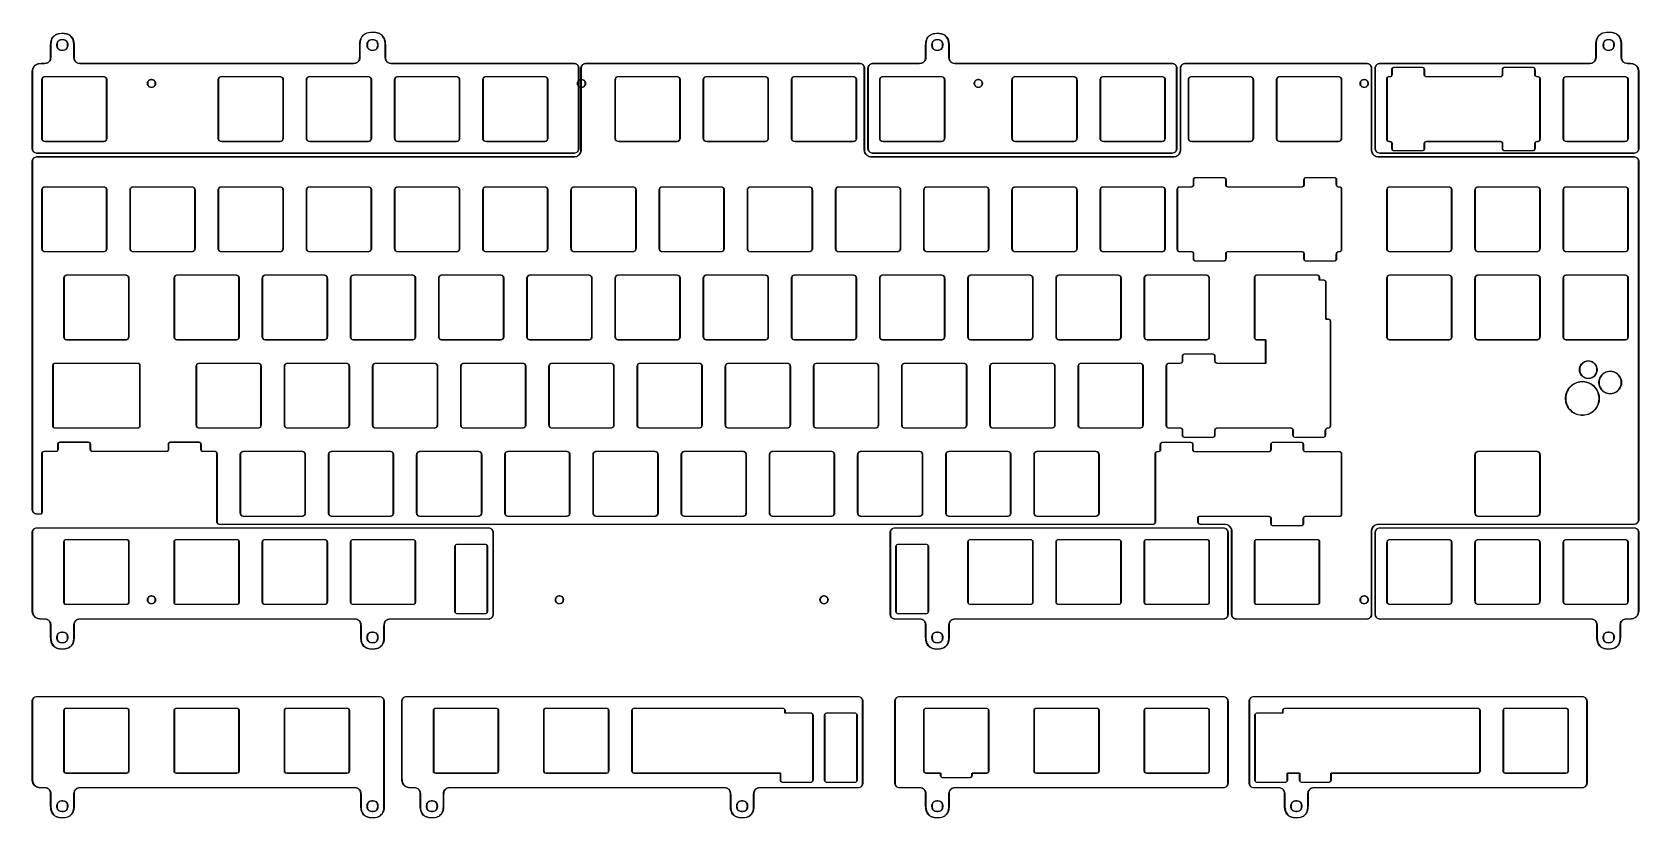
# Model space of a CAD drawing. Extents: x 16 to 363, y -178 to -8.
import ezdxf

# ---------------------------------------------------------------- set-up
doc = ezdxf.new("R2010")
doc.units = 0
doc.layers.add('BLACK', color=7, linetype='CONTINUOUS')

msp = doc.modelspace()

# ---------------------------------------------------------------- linework, layer by layer
at = {"layer": 'BLACK', "linetype": 'CONTINUOUS'}
for p, q in [((19.929107, -10.530642), (19.961962, -10.349611)), ((19.961962, -10.349611), (19.962235, -10.348917)), ((19.962235, -10.348917), (19.962267, -10.34817)), ((19.962267, -10.34817), (20.002419, -10.182974)), ((20.011025, -10.35927), (19.978427, -10.538884)), ((20.002419, -10.182974), (20.002751, -10.182258)), ((20.002751, -10.182258), (20.002833, -10.181478)), ((20.002833, -10.181478), (20.051419, -10.024716)), ((20.050823, -10.19553), (20.011025, -10.35927)), ((20.098932, -10.040306), (20.050823, -10.19553)), ((20.051419, -10.024716), (20.051812, -10.02399)), ((20.051812, -10.02399), (20.051952, -10.023174)), ((20.051952, -10.023174), (20.106861, -9.879827)), ((20.153247, -9.898509), (20.098932, -10.040306)), ((20.106861, -9.879827), (20.10732, -9.879097)), ((20.10732, -9.879097), (20.107523, -9.878261)), ((20.107523, -9.878261), (20.170293, -9.742775)), ((20.215287, -9.764599), (20.153247, -9.898509)), ((20.170293, -9.742775), (20.170819, -9.742053)), ((20.170819, -9.742053), (20.171091, -9.7412)), ((20.171091, -9.7412), (20.239701, -9.616939)), ((20.283034, -9.641898), (20.215287, -9.764599)), ((20.239701, -9.616939), (20.240292, -9.616238)), ((20.240292, -9.616238), (20.240634, -9.615384)), ((20.240634, -9.615384), (20.316684, -9.498561)), ((20.35808, -9.526617), (20.283034, -9.641898)), ((20.316684, -9.498561), (20.317339, -9.497889)), ((20.317339, -9.497889), (20.317752, -9.497046)), ((20.317752, -9.497046), (20.399681, -9.389557)), ((20.438877, -9.420614), (20.35808, -9.526617)), ((20.399681, -9.389557), (20.400392, -9.388928)), ((20.400392, -9.388928), (20.400873, -9.388109)), ((20.400873, -9.388109), (20.489978, -9.287795)), ((20.526418, -9.322059), (20.438877, -9.420614)), ((20.489978, -9.287795), (20.491115, -9.286933)), ((20.491115, -9.286933), (20.491969, -9.285794)), ((20.491969, -9.285794), (20.690162, -9.107884)), ((20.722183, -9.146329), (20.526418, -9.322059)), ((20.690162, -9.107884), (20.691764, -9.106933)), ((20.691764, -9.106933), (20.693088, -9.105625)), ((20.693088, -9.105625), (20.920541, -8.95546)), ((20.946613, -8.998159), (20.722183, -9.146329)), ((20.920541, -8.95546), (20.922181, -8.954791)), ((20.922181, -8.954791), (20.923607, -8.953732)), ((20.923607, -8.953732), (21.183602, -8.830492)), ((21.203534, -8.876376), (20.946613, -8.998159)), ((21.183602, -8.830492), (21.185195, -8.830091)), ((21.185195, -8.830091), (21.186631, -8.829291)), ((21.186631, -8.829291), (21.483441, -8.733499)), ((21.497392, -8.781535), (21.203534, -8.876376)), ((21.336044, -10.56707), (21.425617, -10.399266)), ((21.425617, -10.399266), (21.427318, -10.39719)), ((21.427318, -10.39719), (21.428623, -10.394848)), ((21.428623, -10.394848), (21.545828, -10.256942)), ((21.582571, -10.290916), (21.468463, -10.425177)), ((21.483441, -8.733499), (21.48492, -8.733326)), ((21.48492, -8.733326), (21.4863, -8.732759)), ((21.4863, -8.732759), (21.825017, -8.666212)), ((21.83336, -8.715528), (21.497392, -8.781535)), ((21.545828, -10.256942), (21.547472, -10.255639)), ((21.547472, -10.255639), (21.548782, -10.254003)), ((21.548782, -10.254003), (21.619137, -10.194804)), ((21.650272, -10.233951), (21.582571, -10.290916)), ((21.619137, -10.194804), (21.620356, -10.194132)), ((21.620356, -10.194132), (21.621341, -10.193148)), ((21.621341, -10.193148), (21.698992, -10.141247)), ((21.72566, -10.183562), (21.650272, -10.233951)), ((21.698992, -10.141247), (21.700248, -10.140726)), ((21.700248, -10.140726), (21.701307, -10.139874)), ((21.701307, -10.139874), (21.789681, -10.093695)), ((21.811693, -10.138606), (21.72566, -10.183562)), ((21.789681, -10.093695), (21.790924, -10.09333)), ((21.790924, -10.09333), (21.792014, -10.092624)), ((21.792014, -10.092624), (21.88826, -10.054316)), ((21.905632, -10.101217), (21.811693, -10.138606)), ((21.825017, -8.666212), (21.826346, -8.666215)), ((21.826346, -8.666215), (21.827624, -8.665841)), ((21.827624, -8.665841), (22.214005, -8.631506)), ((22.217577, -8.681385), (21.83336, -8.715528)), ((21.88826, -10.054316), (21.889465, -10.054093)), ((21.889465, -10.054093), (21.890551, -10.053531)), ((21.890551, -10.053531), (22.00075, -10.021619)), ((22.013569, -10.06996), (21.905632, -10.101217)), ((22.00075, -10.021619), (22.001879, -10.021522)), ((22.001879, -10.021522), (22.002933, -10.021091)), ((22.002933, -10.021091), (22.121914, -9.997959)), ((22.130431, -10.047239), (22.013569, -10.06996)), ((22.121914, -9.997959), (22.12296, -9.997963)), ((22.12296, -9.997963), (22.123957, -9.997649)), ((22.123957, -9.997649), (22.260616, -9.982649)), ((22.265145, -10.032452), (22.130431, -10.047239)), ((22.214005, -8.631506), (22.214866, -8.631599)), ((22.214866, -8.631599), (22.215713, -8.631413)), ((22.215713, -8.631413), (22.409496, -8.627505)), ((22.409978, -8.677505), (22.217577, -8.681385)), ((22.260616, -9.982649), (22.261566, -9.982731)), ((22.261566, -9.982731), (22.262491, -9.982515)), ((22.262491, -9.982515), (22.409148, -9.977515)), ((22.410057, -10.027512), (22.265145, -10.032452)), ((22.409148, -9.977515), (22.40993, -9.977642)), ((22.409496, -8.627505), (22.410035, -8.627601)), ((22.40993, -9.977642), (22.410715, -9.97751)), ((22.627406, -8.682478), (22.409978, -8.677505)), ((22.410035, -8.627601), (22.410572, -8.627507)), ((22.532436, -10.031014), (22.410057, -10.027512)), ((22.410572, -8.627507), (22.629178, -8.632507)), ((22.410715, -9.97751), (22.535141, -9.981071)), ((22.77511, -10.062906), (22.532436, -10.031014)), ((22.535141, -9.981071), (22.536397, -9.981358)), ((22.536397, -9.981358), (22.537683, -9.981274)), ((22.537683, -9.981274), (22.783689, -10.013604)), ((22.834777, -8.697389), (22.627406, -8.682478)), ((22.629178, -8.632507), (22.629781, -8.632641)), ((22.629781, -8.632641), (22.6304, -8.632564)), ((22.6304, -8.632564), (22.839007, -8.647564)), ((22.97402, -10.123794), (22.77511, -10.062906)), ((22.783689, -10.013604), (22.78567, -10.014275)), ((22.78567, -10.014275), (22.787749, -10.014486)), ((22.787749, -10.014486), (22.990975, -10.076694)), ((23.023615, -8.720927), (22.834777, -8.697389)), ((22.839007, -8.647564), (22.839646, -8.647739)), ((22.839646, -8.647739), (22.840306, -8.647692)), ((22.840306, -8.647692), (23.030487, -8.671397)), ((23.137321, -10.210961), (22.97402, -10.123794)), ((22.990975, -10.076694), (22.993109, -10.077841)), ((22.993109, -10.077841), (22.995429, -10.078544)), ((22.995429, -10.078544), (23.163235, -10.168116)), ((23.203229, -8.753525), (23.023615, -8.720927)), ((23.030487, -8.671397), (23.031155, -8.671618)), ((23.031155, -8.671618), (23.031858, -8.671607)), ((23.031858, -8.671607), (23.212889, -8.704462)), ((23.271583, -10.325071), (23.137321, -10.210961)), ((23.163235, -10.168116), (23.165312, -10.169818)), ((23.165312, -10.169818), (23.167652, -10.171122)), ((23.167652, -10.171122), (23.305558, -10.288329)), ((23.366969, -8.793323), (23.203229, -8.753525)), ((23.212889, -8.704462), (23.213582, -8.704735)), ((23.213582, -8.704735), (23.21433, -8.704767)), ((23.21433, -8.704767), (23.379526, -8.744919)), ((23.328548, -10.392772), (23.271583, -10.325071)), ((23.305558, -10.288329), (23.306859, -10.289971)), ((23.306859, -10.289971), (23.308497, -10.291282)), ((23.308497, -10.291282), (23.367696, -10.361637)), ((23.378937, -10.46816), (23.328548, -10.392772)), ((23.522193, -8.841432), (23.366969, -8.793323)), ((23.367696, -10.361637), (23.368367, -10.362856)), ((23.368367, -10.362856), (23.369352, -10.363841)), ((23.369352, -10.363841), (23.421253, -10.441492)), ((23.379526, -8.744919), (23.380241, -8.745251)), ((23.380241, -8.745251), (23.381022, -8.745333)), ((23.381022, -8.745333), (23.537784, -8.793919)), ((23.66399, -8.895747), (23.522193, -8.841432)), ((23.537784, -8.793919), (23.538509, -8.794312)), ((23.538509, -8.794312), (23.539326, -8.794452)), ((23.539326, -8.794452), (23.682673, -8.849361)), ((23.797905, -8.95779), (23.66399, -8.895747)), ((23.682673, -8.849361), (23.683402, -8.84982)), ((23.683402, -8.84982), (23.684239, -8.850023)), ((23.684239, -8.850023), (23.819724, -8.912793)), ((23.920591, -9.025528), (23.797905, -8.95779)), ((23.819724, -8.912793), (23.820445, -8.913319)), ((23.820445, -8.913319), (23.821299, -8.913591)), ((23.821299, -8.913591), (23.94556, -8.9822)), ((24.035881, -9.10058), (23.920591, -9.025528)), ((23.94556, -8.9822), (23.946262, -8.982792)), ((23.946262, -8.982792), (23.947116, -8.983134)), ((23.947116, -8.983134), (24.063938, -9.059184)), ((24.141885, -9.181377), (24.035881, -9.10058)), ((24.063938, -9.059184), (24.064609, -9.059839)), ((24.064609, -9.059839), (24.065453, -9.060252)), ((24.065453, -9.060252), (24.172942, -9.142181)), ((24.24044, -9.268918), (24.141885, -9.181377)), ((24.172942, -9.142181), (24.173569, -9.142891)), ((24.173569, -9.142891), (24.174391, -9.143373)), ((24.174391, -9.143373), (24.274705, -9.232478)), ((24.41617, -9.464683), (24.24044, -9.268918)), ((24.274705, -9.232478), (24.275566, -9.233615)), ((24.275566, -9.233615), (24.276706, -9.234469)), ((24.276706, -9.234469), (24.454616, -9.432662)), ((24.56434, -9.689113), (24.41617, -9.464683)), ((24.454616, -9.432662), (24.455566, -9.434264)), ((24.455566, -9.434264), (24.456875, -9.435588)), ((24.456875, -9.435588), (24.60704, -9.663041)), ((24.686123, -9.946033), (24.56434, -9.689113)), ((24.60704, -9.663041), (24.607708, -9.664681)), ((24.607708, -9.664681), (24.608768, -9.666107)), ((24.608768, -9.666107), (24.732008, -9.926101)), ((24.780964, -10.239892), (24.686123, -9.946033)), ((24.732008, -9.926101), (24.732408, -9.927694)), ((24.732408, -9.927694), (24.733209, -9.92913)), ((24.733209, -9.92913), (24.829002, -10.225941)), ((24.846971, -10.575859), (24.780964, -10.239892)), ((24.829002, -10.225941), (24.829174, -10.227423)), ((24.829174, -10.227423), (24.829741, -10.2288)), ((24.829741, -10.2288), (24.896288, -10.567516)), ((86.679124, -10.498206), (86.712074, -10.306372)), ((86.712074, -10.306372), (86.712326, -10.305714)), ((86.712326, -10.305714), (86.712347, -10.305012)), ((86.712347, -10.305012), (86.752698, -10.129202)), ((86.761235, -10.315513), (86.728513, -10.506022)), ((86.752698, -10.129202), (86.753, -10.128526)), ((86.753, -10.128526), (86.753066, -10.127788)), ((86.753066, -10.127788), (86.801913, -9.960472)), ((86.801266, -10.1411), (86.761235, -10.315513)), ((86.849695, -9.975216), (86.801266, -10.1411)), ((86.801913, -9.960472), (86.802272, -9.959781)), ((86.802272, -9.959781), (86.802388, -9.959015)), ((86.802388, -9.959015), (86.857662, -9.805401)), ((86.904438, -9.823082), (86.849695, -9.975216)), ((86.857662, -9.805401), (86.85808, -9.804705)), ((86.85808, -9.804705), (86.858252, -9.803914)), ((86.858252, -9.803914), (86.92146, -9.658234)), ((86.966997, -9.678895), (86.904438, -9.823082)), ((86.92146, -9.658234), (86.921938, -9.657542)), ((86.921938, -9.657542), (86.922171, -9.656733)), ((86.922171, -9.656733), (86.991273, -9.522628)), ((87.035324, -9.546297), (86.966997, -9.678895)), ((86.991273, -9.522628), (86.991811, -9.52195)), ((86.991811, -9.52195), (86.992107, -9.521137)), ((86.992107, -9.521137), (87.068716, -9.39454)), ((87.11104, -9.421174), (87.035324, -9.546297)), ((87.068716, -9.39454), (87.069314, -9.393884)), ((87.069314, -9.393884), (87.069675, -9.393074)), ((87.069675, -9.393074), (87.152117, -9.276188)), ((87.192463, -9.305734), (87.11104, -9.421174)), ((87.152117, -9.276188), (87.152769, -9.275567)), ((87.152769, -9.275567), (87.153193, -9.274772)), ((87.153193, -9.274772), (87.242858, -9.165109)), ((87.280988, -9.197463), (87.192463, -9.305734)), ((87.242858, -9.165109), (87.243559, -9.164531)), ((87.243559, -9.164531), (87.244043, -9.163761)), ((87.244043, -9.163761), (87.339966, -9.062275)), ((87.375683, -9.097275), (87.280988, -9.197463)), ((87.339966, -9.062275), (87.340706, -9.061749)), ((87.340706, -9.061749), (87.341244, -9.061016)), ((87.341244, -9.061016), (87.444252, -8.966615)), ((87.477054, -9.004375), (87.375683, -9.097275)), ((87.444252, -8.966615), (87.445403, -8.965916)), ((87.445403, -8.965916), (87.446309, -8.964923)), ((87.446309, -8.964923), (87.673715, -8.797292)), ((87.702001, -8.838557), (87.477054, -9.004375)), ((87.673715, -8.797292), (87.675279, -8.796557)), ((87.675279, -8.796557), (87.67661, -8.79545)), ((87.67661, -8.79545), (87.93526, -8.654864)), ((87.957719, -8.699564), (87.702001, -8.838557)), ((87.93526, -8.654864), (87.936811, -8.654381)), ((87.936811, -8.654381), (87.938184, -8.653511)), ((87.938184, -8.653511), (88.231816, -8.539984)), ((88.248469, -8.587152), (87.957719, -8.699564)), ((88.231816, -8.539984), (88.233289, -8.539727)), ((88.233289, -8.539727), (88.234634, -8.539083)), ((88.234634, -8.539083), (88.567795, -8.453818)), ((88.578897, -8.502588), (88.248469, -8.587152)), ((88.336044, -10.56707), (88.425617, -10.399266)), ((88.425617, -10.399266), (88.427318, -10.39719)), ((88.427318, -10.39719), (88.428623, -10.394848)), ((88.428623, -10.394848), (88.545828, -10.256942)), ((88.582571, -10.290916), (88.468463, -10.425177)), ((88.545828, -10.256942), (88.547472, -10.255639)), ((88.547472, -10.255639), (88.548782, -10.254003)), ((88.548782, -10.254003), (88.619137, -10.194804)), ((88.567795, -8.453818), (88.569144, -8.453744)), ((88.569144, -8.453744), (88.570413, -8.453296)), ((88.570413, -8.453296), (88.94831, -8.398613)), ((88.954283, -8.448268), (88.578897, -8.502588)), ((88.650272, -10.233951), (88.582571, -10.290916)), ((88.619137, -10.194804), (88.620356, -10.194132)), ((88.620356, -10.194132), (88.621341, -10.193148)), ((88.621341, -10.193148), (88.698992, -10.141247)), ((88.72566, -10.183562), (88.650272, -10.233951)), ((88.698992, -10.141247), (88.700248, -10.140726)), ((88.700248, -10.140726), (88.701307, -10.139874)), ((88.701307, -10.139874), (88.789681, -10.093695)), ((88.811693, -10.138606), (88.72566, -10.183562)), ((88.789681, -10.093695), (88.790924, -10.09333)), ((88.790924, -10.09333), (88.792014, -10.092624)), ((88.792014, -10.092624), (88.88826, -10.054316)), ((88.905632, -10.101217), (88.811693, -10.138606)), ((88.88826, -10.054316), (88.889465, -10.054093)), ((88.889465, -10.054093), (88.890551, -10.053531)), ((88.890551, -10.053531), (89.00075, -10.021619)), ((89.013569, -10.06996), (88.905632, -10.101217)), ((88.94831, -8.398613), (88.949509, -8.398676)), ((88.949509, -8.398676), (88.950679, -8.398384)), ((88.950679, -8.398384), (89.379074, -8.37761)), ((89.380929, -8.427579), (88.954283, -8.448268)), ((89.00075, -10.021619), (89.001879, -10.021522)), ((89.001879, -10.021522), (89.002933, -10.021091)), ((89.002933, -10.021091), (89.121914, -9.997959)), ((89.130431, -10.047239), (89.013569, -10.06996)), ((89.121914, -9.997959), (89.12296, -9.997963)), ((89.12296, -9.997963), (89.123957, -9.997649)), ((89.123957, -9.997649), (89.260616, -9.982649)), ((89.265145, -10.032452), (89.130431, -10.047239)), ((89.260616, -9.982649), (89.261566, -9.982731)), ((89.261566, -9.982731), (89.262491, -9.982515)), ((89.262491, -9.982515), (89.409148, -9.977515)), ((89.410057, -10.027512), (89.265145, -10.032452)), ((89.379074, -8.37761), (89.379648, -8.377695)), ((89.379648, -8.377695), (89.380217, -8.377581)), ((89.380217, -8.377581), (89.409932, -8.3775)), ((89.409768, -8.4275), (89.380929, -8.427579)), ((89.409148, -9.977515), (89.40993, -9.977642)), ((89.638391, -8.432481), (89.409768, -8.4275)), ((89.40993, -9.977642), (89.410715, -9.97751)), ((89.409932, -8.3775), (89.410237, -8.377559)), ((89.532436, -10.031014), (89.410057, -10.027512)), ((89.410237, -8.377559), (89.410544, -8.377506)), ((89.410544, -8.377506), (89.640065, -8.382506)), ((89.410715, -9.97751), (89.535141, -9.981071)), ((89.77511, -10.062906), (89.532436, -10.031014)), ((89.535141, -9.981071), (89.536397, -9.981358)), ((89.536397, -9.981358), (89.537683, -9.981274)), ((89.537683, -9.981274), (89.783689, -10.013604)), ((89.856725, -8.4474), (89.638391, -8.432481)), ((89.640065, -8.382506), (89.640639, -8.382633)), ((89.640639, -8.382633), (89.641225, -8.382558)), ((89.641225, -8.382558), (89.860745, -8.397558)), ((89.97402, -10.123794), (89.77511, -10.062906)), ((89.783689, -10.013604), (89.78567, -10.014275)), ((89.78567, -10.014275), (89.787749, -10.014486)), ((89.787749, -10.014486), (89.990975, -10.076694)), ((90.056477, -8.471013), (89.856725, -8.4474)), ((89.860745, -8.397558), (89.861351, -8.397722)), ((89.861351, -8.397722), (89.861976, -8.397673)), ((89.861976, -8.397673), (90.062997, -8.421436)), ((90.137321, -10.210961), (89.97402, -10.123794)), ((89.990975, -10.076694), (89.993109, -10.077841)), ((89.993109, -10.077841), (89.995429, -10.078544)), ((89.995429, -10.078544), (90.163235, -10.168116)), ((90.246986, -8.503735), (90.056477, -8.471013)), ((90.062997, -8.421436), (90.063629, -8.421641)), ((90.063629, -8.421641), (90.064294, -8.421624)), ((90.064294, -8.421624), (90.256128, -8.454574)), ((90.271583, -10.325071), (90.137321, -10.210961)), ((90.163235, -10.168116), (90.165312, -10.169818)), ((90.165312, -10.169818), (90.167652, -10.171122)), ((90.167652, -10.171122), (90.305558, -10.288329)), ((90.421399, -8.543766), (90.246986, -8.503735)), ((90.256128, -8.454574), (90.256785, -8.454826)), ((90.256785, -8.454826), (90.257488, -8.454847)), ((90.257488, -8.454847), (90.433298, -8.495198)), ((90.328548, -10.392772), (90.271583, -10.325071)), ((90.305558, -10.288329), (90.306859, -10.289971)), ((90.306859, -10.289971), (90.308497, -10.291282)), ((90.308497, -10.291282), (90.367696, -10.361637)), ((90.378937, -10.46816), (90.328548, -10.392772)), ((90.367696, -10.361637), (90.368367, -10.362856)), ((90.368367, -10.362856), (90.369352, -10.363841)), ((90.369352, -10.363841), (90.421253, -10.441492)), ((90.587283, -8.592195), (90.421399, -8.543766)), ((90.433298, -8.495198), (90.433973, -8.4955)), ((90.433973, -8.4955), (90.434712, -8.495566)), ((90.434712, -8.495566), (90.602028, -8.544413)), ((90.739417, -8.646938), (90.587283, -8.592195)), ((90.602028, -8.544413), (90.602718, -8.544772)), ((90.602718, -8.544772), (90.603485, -8.544888)), ((90.603485, -8.544888), (90.757099, -8.600162)), ((90.883604, -8.709497), (90.739417, -8.646938)), ((90.757099, -8.600162), (90.757794, -8.60058)), ((90.757794, -8.60058), (90.758586, -8.600752)), ((90.758586, -8.600752), (90.904266, -8.66396)), ((91.016202, -8.777824), (90.883604, -8.709497)), ((90.904266, -8.66396), (90.904957, -8.664438)), ((90.904957, -8.664438), (90.905767, -8.664671)), ((90.905767, -8.664671), (91.039872, -8.733773)), ((91.141325, -8.85354), (91.016202, -8.777824)), ((91.039872, -8.733773), (91.040549, -8.734311)), ((91.040549, -8.734311), (91.041363, -8.734607)), ((91.041363, -8.734607), (91.16796, -8.811216)), ((91.256765, -8.934963), (91.141325, -8.85354)), ((91.16796, -8.811216), (91.168615, -8.811814)), ((91.168615, -8.811814), (91.169426, -8.812175)), ((91.169426, -8.812175), (91.286312, -8.894617)), ((91.365036, -9.023488), (91.256765, -8.934963)), ((91.286312, -8.894617), (91.286932, -8.895269)), ((91.286932, -8.895269), (91.287728, -8.895693)), ((91.287728, -8.895693), (91.397391, -8.985358)), ((91.46522, -9.118179), (91.365036, -9.023488)), ((91.397391, -8.985358), (91.397968, -8.986059)), ((91.397968, -8.986059), (91.398739, -8.986543)), ((91.398739, -8.986543), (91.500225, -9.082466)), ((91.558124, -9.219554), (91.46522, -9.118179)), ((91.500225, -9.082466), (91.50075, -9.083206)), ((91.50075, -9.083206), (91.501484, -9.083744)), ((91.501484, -9.083744), (91.595885, -9.186752)), ((91.723942, -9.444501), (91.558124, -9.219554)), ((91.595885, -9.186752), (91.596583, -9.187903)), ((91.596583, -9.187903), (91.597577, -9.188809)), ((91.597577, -9.188809), (91.765208, -9.416215)), ((91.862935, -9.700219), (91.723942, -9.444501)), ((91.765208, -9.416215), (91.765942, -9.417779)), ((91.765942, -9.417779), (91.76705, -9.41911)), ((91.76705, -9.41911), (91.907636, -9.67776)), ((91.975347, -9.990969), (91.862935, -9.700219)), ((91.907636, -9.67776), (91.908118, -9.679311)), ((91.908118, -9.679311), (91.908989, -9.680684)), ((91.908989, -9.680684), (92.022516, -9.974316)), ((92.059911, -10.321397), (91.975347, -9.990969)), ((92.022516, -9.974316), (92.022772, -9.975789)), ((92.022772, -9.975789), (92.023417, -9.977134)), ((92.023417, -9.977134), (92.108682, -10.310295)), ((92.114231, -10.696783), (92.059911, -10.321397)), ((92.108682, -10.310295), (92.108755, -10.311644)), ((92.108755, -10.311644), (92.109204, -10.312913)), ((92.109204, -10.312913), (92.163887, -10.69081)), ((208.929107, -10.530642), (208.961962, -10.349611)), ((208.961962, -10.349611), (208.962235, -10.348917)), ((208.962235, -10.348917), (208.962267, -10.34817)), ((208.962267, -10.34817), (209.002419, -10.182974)), ((209.011025, -10.35927), (208.978427, -10.538884)), ((209.002419, -10.182974), (209.002751, -10.182258)), ((209.002751, -10.182258), (209.002833, -10.181478)), ((209.002833, -10.181478), (209.051419, -10.024716)), ((209.050823, -10.19553), (209.011025, -10.35927)), ((209.098932, -10.040306), (209.050823, -10.19553)), ((209.051419, -10.024716), (209.051812, -10.02399)), ((209.051812, -10.02399), (209.051952, -10.023174)), ((209.051952, -10.023174), (209.106861, -9.879827)), ((209.153247, -9.898509), (209.098932, -10.040306)), ((209.106861, -9.879827), (209.10732, -9.879097)), ((209.10732, -9.879097), (209.107523, -9.878261)), ((209.107523, -9.878261), (209.170293, -9.742775)), ((209.215287, -9.764599), (209.153247, -9.898509)), ((209.170293, -9.742775), (209.170819, -9.742053)), ((209.170819, -9.742053), (209.171091, -9.7412)), ((209.171091, -9.7412), (209.239701, -9.616939)), ((209.283034, -9.641898), (209.215287, -9.764599)), ((209.239701, -9.616939), (209.240292, -9.616238)), ((209.240292, -9.616238), (209.240634, -9.615384)), ((209.240634, -9.615384), (209.316684, -9.498561)), ((209.35808, -9.526617), (209.283034, -9.641898)), ((209.316684, -9.498561), (209.317339, -9.497889)), ((209.317339, -9.497889), (209.317752, -9.497046)), ((209.317752, -9.497046), (209.399681, -9.389557)), ((209.438877, -9.420614), (209.35808, -9.526617)), ((209.399681, -9.389557), (209.400392, -9.388928)), ((209.400392, -9.388928), (209.400873, -9.388109)), ((209.400873, -9.388109), (209.489978, -9.287795)), ((209.526418, -9.322059), (209.438877, -9.420614)), ((209.489978, -9.287795), (209.491115, -9.286933)), ((209.491115, -9.286933), (209.491969, -9.285794)), ((209.491969, -9.285794), (209.690162, -9.107884)), ((209.722183, -9.146329), (209.526418, -9.322059)), ((209.690162, -9.107884), (209.691764, -9.106933)), ((209.691764, -9.106933), (209.693088, -9.105625)), ((209.693088, -9.105625), (209.920541, -8.95546)), ((209.946613, -8.998159), (209.722183, -9.146329)), ((209.920541, -8.95546), (209.922181, -8.954791)), ((209.922181, -8.954791), (209.923607, -8.953732)), ((209.923607, -8.953732), (210.183602, -8.830492)), ((210.203534, -8.876376), (209.946613, -8.998159)), ((210.183602, -8.830492), (210.185195, -8.830091)), ((210.185195, -8.830091), (210.186631, -8.829291)), ((210.186631, -8.829291), (210.483441, -8.733499)), ((210.497392, -8.781535), (210.203534, -8.876376)), ((210.336044, -10.56707), (210.425617, -10.399266)), ((210.425617, -10.399266), (210.427318, -10.39719)), ((210.427318, -10.39719), (210.428623, -10.394848)), ((210.428623, -10.394848), (210.545828, -10.256942)), ((210.582571, -10.290916), (210.468463, -10.425177)), ((210.483441, -8.733499), (210.48492, -8.733326)), ((210.48492, -8.733326), (210.4863, -8.732759)), ((210.4863, -8.732759), (210.825017, -8.666212)), ((210.83336, -8.715528), (210.497392, -8.781535)), ((210.545828, -10.256942), (210.547472, -10.255639)), ((210.547472, -10.255639), (210.548782, -10.254003)), ((210.548782, -10.254003), (210.619137, -10.194804)), ((210.650272, -10.233951), (210.582571, -10.290916)), ((210.619137, -10.194804), (210.620356, -10.194132)), ((210.620356, -10.194132), (210.621341, -10.193148)), ((210.621341, -10.193148), (210.698992, -10.141247)), ((210.72566, -10.183562), (210.650272, -10.233951)), ((210.698992, -10.141247), (210.700248, -10.140726)), ((210.700248, -10.140726), (210.701307, -10.139874)), ((210.701307, -10.139874), (210.789681, -10.093695)), ((210.811693, -10.138606), (210.72566, -10.183562)), ((210.789681, -10.093695), (210.790924, -10.09333)), ((210.790924, -10.09333), (210.792014, -10.092624)), ((210.792014, -10.092624), (210.88826, -10.054316)), ((210.905632, -10.101217), (210.811693, -10.138606)), ((210.825017, -8.666212), (210.826346, -8.666215)), ((210.826346, -8.666215), (210.827624, -8.665841)), ((210.827624, -8.665841), (211.214005, -8.631506)), ((211.217577, -8.681385), (210.83336, -8.715528)), ((210.88826, -10.054316), (210.889465, -10.054093)), ((210.889465, -10.054093), (210.890551, -10.053531)), ((210.890551, -10.053531), (211.00075, -10.021619)), ((211.013569, -10.06996), (210.905632, -10.101217)), ((211.00075, -10.021619), (211.001879, -10.021522)), ((211.001879, -10.021522), (211.002933, -10.021091)), ((211.002933, -10.021091), (211.121914, -9.997959)), ((211.130431, -10.047239), (211.013569, -10.06996)), ((211.121914, -9.997959), (211.12296, -9.997963)), ((211.12296, -9.997963), (211.123957, -9.997649)), ((211.123957, -9.997649), (211.260616, -9.982649)), ((211.265145, -10.032452), (211.130431, -10.047239)), ((211.214005, -8.631506), (211.214866, -8.631599)), ((211.214866, -8.631599), (211.215713, -8.631413)), ((211.215713, -8.631413), (211.409496, -8.627505)), ((211.409978, -8.677505), (211.217577, -8.681385)), ((211.260616, -9.982649), (211.261566, -9.982731)), ((211.261566, -9.982731), (211.262491, -9.982515)), ((211.262491, -9.982515), (211.409148, -9.977515)), ((211.410057, -10.027512), (211.265145, -10.032452)), ((211.409148, -9.977515), (211.40993, -9.977642)), ((211.409496, -8.627505), (211.410035, -8.627601)), ((211.40993, -9.977642), (211.410715, -9.97751)), ((211.627406, -8.682478), (211.409978, -8.677505)), ((211.410035, -8.627601), (211.410572, -8.627507)), ((211.532436, -10.031014), (211.410057, -10.027512)), ((211.410572, -8.627507), (211.629178, -8.632507)), ((211.410715, -9.97751), (211.535141, -9.981071)), ((211.77511, -10.062906), (211.532436, -10.031014)), ((211.535141, -9.981071), (211.536397, -9.981358)), ((211.536397, -9.981358), (211.537683, -9.981274)), ((211.537683, -9.981274), (211.783689, -10.013604)), ((211.834777, -8.697389), (211.627406, -8.682478)), ((211.629178, -8.632507), (211.629781, -8.632641)), ((211.629781, -8.632641), (211.6304, -8.632564)), ((211.6304, -8.632564), (211.839007, -8.647564)), ((211.97402, -10.123794), (211.77511, -10.062906)), ((211.783689, -10.013604), (211.78567, -10.014275)), ((211.78567, -10.014275), (211.787749, -10.014486)), ((211.787749, -10.014486), (211.990975, -10.076694)), ((212.023615, -8.720927), (211.834777, -8.697389)), ((211.839007, -8.647564), (211.839646, -8.647739)), ((211.839646, -8.647739), (211.840306, -8.647692)), ((211.840306, -8.647692), (212.030487, -8.671397)), ((212.137321, -10.210961), (211.97402, -10.123794)), ((211.990975, -10.076694), (211.993109, -10.077841)), ((211.993109, -10.077841), (211.995429, -10.078544)), ((211.995429, -10.078544), (212.163235, -10.168116)), ((212.203229, -8.753525), (212.023615, -8.720927)), ((212.030487, -8.671397), (212.031155, -8.671618)), ((212.031155, -8.671618), (212.031858, -8.671607)), ((212.031858, -8.671607), (212.212889, -8.704462)), ((212.271583, -10.325071), (212.137321, -10.210961)), ((212.163235, -10.168116), (212.165312, -10.169818)), ((212.165312, -10.169818), (212.167652, -10.171122)), ((212.167652, -10.171122), (212.305558, -10.288329)), ((212.366969, -8.793323), (212.203229, -8.753525)), ((212.212889, -8.704462), (212.213582, -8.704735)), ((212.213582, -8.704735), (212.21433, -8.704767)), ((212.21433, -8.704767), (212.379526, -8.744919)), ((212.328548, -10.392772), (212.271583, -10.325071)), ((212.305558, -10.288329), (212.306859, -10.289971)), ((212.306859, -10.289971), (212.308497, -10.291282)), ((212.308497, -10.291282), (212.367696, -10.361637)), ((212.378937, -10.46816), (212.328548, -10.392772)), ((212.522193, -8.841432), (212.366969, -8.793323)), ((212.367696, -10.361637), (212.368367, -10.362856)), ((212.368367, -10.362856), (212.369352, -10.363841)), ((212.369352, -10.363841), (212.421253, -10.441492)), ((212.379526, -8.744919), (212.380241, -8.745251)), ((212.380241, -8.745251), (212.381022, -8.745333)), ((212.381022, -8.745333), (212.537784, -8.793919)), ((212.66399, -8.895747), (212.522193, -8.841432)), ((212.537784, -8.793919), (212.538509, -8.794312)), ((212.538509, -8.794312), (212.539326, -8.794452)), ((212.539326, -8.794452), (212.682673, -8.849361)), ((212.797905, -8.95779), (212.66399, -8.895747)), ((212.682673, -8.849361), (212.683402, -8.84982)), ((212.683402, -8.84982), (212.684239, -8.850023)), ((212.684239, -8.850023), (212.819724, -8.912793)), ((212.920591, -9.025528), (212.797905, -8.95779)), ((212.819724, -8.912793), (212.820445, -8.913319)), ((212.820445, -8.913319), (212.821299, -8.913591)), ((212.821299, -8.913591), (212.94556, -8.9822)), ((213.035881, -9.10058), (212.920591, -9.025528)), ((212.94556, -8.9822), (212.946262, -8.982792)), ((212.946262, -8.982792), (212.947116, -8.983134)), ((212.947116, -8.983134), (213.063938, -9.059184)), ((213.141885, -9.181377), (213.035881, -9.10058)), ((213.063938, -9.059184), (213.064609, -9.059839)), ((213.064609, -9.059839), (213.065453, -9.060252)), ((213.065453, -9.060252), (213.172942, -9.142181)), ((213.24044, -9.268918), (213.141885, -9.181377)), ((213.172942, -9.142181), (213.173569, -9.142891)), ((213.173569, -9.142891), (213.174391, -9.143373)), ((213.174391, -9.143373), (213.274705, -9.232478)), ((213.41617, -9.464683), (213.24044, -9.268918)), ((213.274705, -9.232478), (213.275566, -9.233615)), ((213.275566, -9.233615), (213.276706, -9.234469)), ((213.276706, -9.234469), (213.454616, -9.432662)), ((213.56434, -9.689113), (213.41617, -9.464683)), ((213.454616, -9.432662), (213.455566, -9.434264)), ((213.455566, -9.434264), (213.456875, -9.435588)), ((213.456875, -9.435588), (213.60704, -9.663041)), ((213.686123, -9.946033), (213.56434, -9.689113)), ((213.60704, -9.663041), (213.607708, -9.664681)), ((213.607708, -9.664681), (213.608768, -9.666107)), ((213.608768, -9.666107), (213.732008, -9.926101)), ((213.780964, -10.239892), (213.686123, -9.946033)), ((213.732008, -9.926101), (213.732408, -9.927694)), ((213.732408, -9.927694), (213.733209, -9.92913)), ((213.733209, -9.92913), (213.829002, -10.225941)), ((213.846971, -10.575859), (213.780964, -10.239892)), ((213.829002, -10.225941), (213.829174, -10.227423)), ((213.829174, -10.227423), (213.829741, -10.2288)), ((213.829741, -10.2288), (213.896288, -10.567516)), ((353.679124, -10.498206), (353.712074, -10.306372)), ((353.712074, -10.306372), (353.712326, -10.305714)), ((353.712326, -10.305714), (353.712347, -10.305012)), ((353.712347, -10.305012), (353.752698, -10.129202)), ((353.761235, -10.315513), (353.728513, -10.506022)), ((353.752698, -10.129202), (353.753, -10.128526)), ((353.753, -10.128526), (353.753066, -10.127788)), ((353.753066, -10.127788), (353.801913, -9.960472)), ((353.801266, -10.1411), (353.761235, -10.315513)), ((353.849695, -9.975216), (353.801266, -10.1411)), ((353.801913, -9.960472), (353.802272, -9.959781)), ((353.802272, -9.959781), (353.802388, -9.959015)), ((353.802388, -9.959015), (353.857662, -9.805401)), ((353.904438, -9.823082), (353.849695, -9.975216)), ((353.857662, -9.805401), (353.85808, -9.804705)), ((353.85808, -9.804705), (353.858252, -9.803914)), ((353.858252, -9.803914), (353.92146, -9.658234)), ((353.966997, -9.678895), (353.904438, -9.823082)), ((353.92146, -9.658234), (353.921938, -9.657542)), ((353.921938, -9.657542), (353.922171, -9.656733)), ((353.922171, -9.656733), (353.991273, -9.522628)), ((354.035324, -9.546297), (353.966997, -9.678895)), ((353.991273, -9.522628), (353.991811, -9.52195)), ((353.991811, -9.52195), (353.992107, -9.521137)), ((353.992107, -9.521137), (354.068716, -9.39454)), ((354.11104, -9.421174), (354.035324, -9.546297)), ((354.068716, -9.39454), (354.069314, -9.393884)), ((354.069314, -9.393884), (354.069675, -9.393074)), ((354.069675, -9.393074), (354.152117, -9.276188)), ((354.192463, -9.305734), (354.11104, -9.421174)), ((354.152117, -9.276188), (354.152769, -9.275567)), ((354.152769, -9.275567), (354.153193, -9.274772)), ((354.153193, -9.274772), (354.242858, -9.165109)), ((354.280988, -9.197463), (354.192463, -9.305734)), ((354.242858, -9.165109), (354.243559, -9.164531)), ((354.243559, -9.164531), (354.244043, -9.163761)), ((354.244043, -9.163761), (354.339966, -9.062275)), ((354.375683, -9.097275), (354.280988, -9.197463)), ((354.339966, -9.062275), (354.340706, -9.061749)), ((354.340706, -9.061749), (354.341244, -9.061016)), ((354.341244, -9.061016), (354.444252, -8.966615)), ((354.477054, -9.004375), (354.375683, -9.097275)), ((354.444252, -8.966615), (354.445403, -8.965916)), ((354.445403, -8.965916), (354.446309, -8.964923)), ((354.446309, -8.964923), (354.673715, -8.797292)), ((354.702001, -8.838557), (354.477054, -9.004375)), ((354.673715, -8.797292), (354.675279, -8.796557)), ((354.675279, -8.796557), (354.67661, -8.79545)), ((354.67661, -8.79545), (354.93526, -8.654864)), ((354.957719, -8.699564), (354.702001, -8.838557)), ((354.93526, -8.654864), (354.936811, -8.654381)), ((354.936811, -8.654381), (354.938184, -8.653511)), ((354.938184, -8.653511), (355.231816, -8.539984)), ((355.248469, -8.587152), (354.957719, -8.699564)), ((355.231816, -8.539984), (355.233289, -8.539727)), ((355.233289, -8.539727), (355.234634, -8.539083)), ((355.234634, -8.539083), (355.567795, -8.453818)), ((355.578897, -8.502588), (355.248469, -8.587152)), ((355.336044, -10.56707), (355.425617, -10.399266)), ((355.425617, -10.399266), (355.427318, -10.39719)), ((355.427318, -10.39719), (355.428623, -10.394848)), ((355.428623, -10.394848), (355.545828, -10.256942)), ((355.582571, -10.290916), (355.468463, -10.425177)), ((355.545828, -10.256942), (355.547472, -10.255639)), ((355.547472, -10.255639), (355.548782, -10.254003)), ((355.548782, -10.254003), (355.619137, -10.194804)), ((355.567795, -8.453818), (355.569144, -8.453744)), ((355.569144, -8.453744), (355.570413, -8.453296)), ((355.570413, -8.453296), (355.94831, -8.398613)), ((355.954283, -8.448268), (355.578897, -8.502588)), ((355.650272, -10.233951), (355.582571, -10.290916)), ((355.619137, -10.194804), (355.620356, -10.194132)), ((355.620356, -10.194132), (355.621341, -10.193148)), ((355.621341, -10.193148), (355.698992, -10.141247)), ((355.72566, -10.183562), (355.650272, -10.233951)), ((355.698992, -10.141247), (355.700248, -10.140726)), ((355.700248, -10.140726), (355.701307, -10.139874)), ((355.701307, -10.139874), (355.789681, -10.093695)), ((355.811693, -10.138606), (355.72566, -10.183562)), ((355.789681, -10.093695), (355.790924, -10.09333)), ((355.790924, -10.09333), (355.792014, -10.092624)), ((355.792014, -10.092624), (355.88826, -10.054316)), ((355.905632, -10.101217), (355.811693, -10.138606)), ((355.88826, -10.054316), (355.889465, -10.054093)), ((355.889465, -10.054093), (355.890551, -10.053531)), ((355.890551, -10.053531), (356.00075, -10.021619)), ((356.013569, -10.06996), (355.905632, -10.101217)), ((355.94831, -8.398613), (355.949509, -8.398676)), ((355.949509, -8.398676), (355.950679, -8.398384)), ((355.950679, -8.398384), (356.379074, -8.37761)), ((356.380929, -8.427579), (355.954283, -8.448268)), ((356.00075, -10.021619), (356.001879, -10.021522)), ((356.001879, -10.021522), (356.002933, -10.021091)), ((356.002933, -10.021091), (356.121914, -9.997959)), ((356.130431, -10.047239), (356.013569, -10.06996)), ((356.121914, -9.997959), (356.12296, -9.997963)), ((356.12296, -9.997963), (356.123957, -9.997649)), ((356.123957, -9.997649), (356.260616, -9.982649)), ((356.265145, -10.032452), (356.130431, -10.047239)), ((356.260616, -9.982649), (356.261566, -9.982731)), ((356.261566, -9.982731), (356.262491, -9.982515)), ((356.262491, -9.982515), (356.409148, -9.977515)), ((356.410057, -10.027512), (356.265145, -10.032452)), ((356.379074, -8.37761), (356.379648, -8.377695)), ((356.379648, -8.377695), (356.380217, -8.377581)), ((356.380217, -8.377581), (356.409932, -8.3775)), ((356.409768, -8.4275), (356.380929, -8.427579)), ((356.409148, -9.977515), (356.40993, -9.977642)), ((356.638391, -8.432481), (356.409768, -8.4275)), ((356.40993, -9.977642), (356.410715, -9.97751)), ((356.409932, -8.3775), (356.410237, -8.377559)), ((356.532436, -10.031014), (356.410057, -10.027512)), ((356.410237, -8.377559), (356.410544, -8.377506)), ((356.410544, -8.377506), (356.640065, -8.382506)), ((356.410715, -9.97751), (356.535141, -9.981071)), ((356.77511, -10.062906), (356.532436, -10.031014)), ((356.535141, -9.981071), (356.536397, -9.981358)), ((356.536397, -9.981358), (356.537683, -9.981274)), ((356.537683, -9.981274), (356.783689, -10.013604)), ((356.856725, -8.4474), (356.638391, -8.432481)), ((356.640065, -8.382506), (356.640639, -8.382633)), ((356.640639, -8.382633), (356.641225, -8.382558)), ((356.641225, -8.382558), (356.860745, -8.397558)), ((356.97402, -10.123794), (356.77511, -10.062906)), ((356.783689, -10.013604), (356.78567, -10.014275)), ((356.78567, -10.014275), (356.787749, -10.014486)), ((356.787749, -10.014486), (356.990975, -10.076694)), ((357.056477, -8.471013), (356.856725, -8.4474)), ((356.860745, -8.397558), (356.861351, -8.397722)), ((356.861351, -8.397722), (356.861976, -8.397673)), ((356.861976, -8.397673), (357.062997, -8.421436)), ((357.137321, -10.210961), (356.97402, -10.123794)), ((356.990975, -10.076694), (356.993109, -10.077841)), ((356.993109, -10.077841), (356.995429, -10.078544)), ((356.995429, -10.078544), (357.163235, -10.168116)), ((357.246986, -8.503735), (357.056477, -8.471013)), ((357.062997, -8.421436), (357.063629, -8.421641)), ((357.063629, -8.421641), (357.064294, -8.421624)), ((357.064294, -8.421624), (357.256128, -8.454574)), ((357.271583, -10.325071), (357.137321, -10.210961)), ((357.163235, -10.168116), (357.165312, -10.169818)), ((357.165312, -10.169818), (357.167652, -10.171122)), ((357.167652, -10.171122), (357.305558, -10.288329)), ((357.421399, -8.543766), (357.246986, -8.503735)), ((357.256128, -8.454574), (357.256785, -8.454826)), ((357.256785, -8.454826), (357.257488, -8.454847)), ((357.257488, -8.454847), (357.433298, -8.495198)), ((357.328548, -10.392772), (357.271583, -10.325071)), ((357.305558, -10.288329), (357.306859, -10.289971)), ((357.306859, -10.289971), (357.308497, -10.291282)), ((357.308497, -10.291282), (357.367696, -10.361637)), ((357.378937, -10.46816), (357.328548, -10.392772)), ((357.367696, -10.361637), (357.368367, -10.362856)), ((357.368367, -10.362856), (357.369352, -10.363841)), ((357.369352, -10.363841), (357.421253, -10.441492)), ((357.587283, -8.592195), (357.421399, -8.543766)), ((357.433298, -8.495198), (357.433973, -8.4955)), ((357.433973, -8.4955), (357.434712, -8.495566)), ((357.434712, -8.495566), (357.602028, -8.544413)), ((357.739417, -8.646938), (357.587283, -8.592195)), ((357.602028, -8.544413), (357.602718, -8.544772)), ((357.602718, -8.544772), (357.603485, -8.544888)), ((357.603485, -8.544888), (357.757099, -8.600162)), ((357.883604, -8.709497), (357.739417, -8.646938)), ((357.757099, -8.600162), (357.757794, -8.60058)), ((357.757794, -8.60058), (357.758586, -8.600752)), ((357.758586, -8.600752), (357.904266, -8.66396)), ((358.016202, -8.777824), (357.883604, -8.709497)), ((357.904266, -8.66396), (357.904957, -8.664438)), ((357.904957, -8.664438), (357.905767, -8.664671)), ((357.905767, -8.664671), (358.039872, -8.733773)), ((358.141325, -8.85354), (358.016202, -8.777824)), ((358.039872, -8.733773), (358.040549, -8.734311)), ((358.040549, -8.734311), (358.041363, -8.734607)), ((358.041363, -8.734607), (358.16796, -8.811216)), ((358.256765, -8.934963), (358.141325, -8.85354)), ((358.16796, -8.811216), (358.168615, -8.811814)), ((358.168615, -8.811814), (358.169426, -8.812175)), ((358.169426, -8.812175), (358.286312, -8.894617)), ((358.365036, -9.023488), (358.256765, -8.934963)), ((358.286312, -8.894617), (358.286932, -8.895269)), ((358.286932, -8.895269), (358.287728, -8.895693)), ((358.287728, -8.895693), (358.397391, -8.985358)), ((358.46522, -9.118179), (358.365036, -9.023488)), ((358.397391, -8.985358), (358.397968, -8.986059)), ((358.397968, -8.986059), (358.398739, -8.986543)), ((358.398739, -8.986543), (358.500225, -9.082466)), ((358.558124, -9.219554), (358.46522, -9.118179)), ((358.500225, -9.082466), (358.50075, -9.083206)), ((358.50075, -9.083206), (358.501484, -9.083744)), ((358.501484, -9.083744), (358.595885, -9.186752)), ((358.723942, -9.444501), (358.558124, -9.219554)), ((358.595885, -9.186752), (358.596583, -9.187903)), ((358.596583, -9.187903), (358.597577, -9.188809)), ((358.597577, -9.188809), (358.765208, -9.416215)), ((358.862935, -9.700219), (358.723942, -9.444501)), ((358.765208, -9.416215), (358.765942, -9.417779)), ((358.765942, -9.417779), (358.76705, -9.41911)), ((358.76705, -9.41911), (358.907636, -9.67776)), ((358.975347, -9.990969), (358.862935, -9.700219)), ((358.907636, -9.67776), (358.908118, -9.679311)), ((358.908118, -9.679311), (358.908989, -9.680684)), ((358.908989, -9.680684), (359.022516, -9.974316)), ((359.059911, -10.321397), (358.975347, -9.990969)), ((359.022516, -9.974316), (359.022772, -9.975789)), ((359.022772, -9.975789), (359.023417, -9.977134)), ((359.023417, -9.977134), (359.108682, -10.310295)), ((359.114231, -10.696783), (359.059911, -10.321397)), ((359.108682, -10.310295), (359.108755, -10.311644)), ((359.108755, -10.311644), (359.109204, -10.312913)), ((359.109204, -10.312913), (359.163887, -10.69081)), ((19.838487, -14.131292), (19.877481, -13.855995)), ((19.877481, -13.855995), (19.885, -13.65204)), ((19.885, -11.1525), (19.885056, -11.152213)), ((19.885, -13.65204), (19.885, -11.1525)), ((19.885007, -11.151928), (19.890007, -10.933322)), ((19.885056, -11.152213), (19.885007, -11.151928)), ((19.92717, -13.861722), (19.887737, -14.140117)), ((19.890007, -10.933322), (19.890141, -10.932718)), ((19.890064, -10.9321), (19.905064, -10.723493)), ((19.890141, -10.932718), (19.890064, -10.9321)), ((19.905064, -10.723493), (19.905239, -10.722853)), ((19.905192, -10.722194), (19.928897, -10.532013)), ((19.905239, -10.722853), (19.905192, -10.722194)), ((19.9274, -13.859137), (19.927097, -13.860412)), ((19.927097, -13.860412), (19.92717, -13.861722)), ((19.934983, -13.653421), (19.9274, -13.859137)), ((19.928897, -10.532013), (19.929118, -10.531344)), ((19.929118, -10.531344), (19.929107, -10.530642)), ((19.935, -13.6525), (19.934908, -13.652959)), ((19.934908, -13.652959), (19.934983, -13.653421)), ((19.939978, -10.935093), (19.935, -11.152765)), ((19.935, -11.152765), (19.935, -13.6525)), ((19.954889, -10.727722), (19.939978, -10.935093)), ((19.978427, -10.538884), (19.954889, -10.727722)), ((21.23501, -11.151785), (21.238571, -11.027359)), ((21.235143, -11.152568), (21.23501, -11.151785)), ((21.235015, -11.153352), (21.235143, -11.152568)), ((21.240015, -11.30001), (21.235015, -11.153352)), ((21.238571, -11.027359), (21.238858, -11.026102)), ((21.238774, -11.024817), (21.271104, -10.778811)), ((21.238858, -11.026102), (21.238774, -11.024817)), ((21.240231, -11.300935), (21.240015, -11.30001)), ((21.240149, -11.301886), (21.240231, -11.300935)), ((21.255149, -11.438543), (21.240149, -11.301886)), ((21.255463, -11.439539), (21.255149, -11.438543)), ((21.255459, -11.440586), (21.255463, -11.439539)), ((21.278592, -11.559567), (21.255459, -11.440586)), ((21.271104, -10.778811), (21.271775, -10.776829)), ((21.271775, -10.776829), (21.271986, -10.774751)), ((21.271986, -10.774751), (21.334194, -10.571525)), ((21.279021, -11.560617), (21.278592, -11.559567)), ((21.279119, -11.56175), (21.279021, -11.560617)), ((21.311031, -11.67195), (21.279119, -11.56175)), ((21.288514, -11.030063), (21.285012, -11.152432)), ((21.285012, -11.152432), (21.289952, -11.297355)), ((21.320406, -10.787389), (21.288514, -11.030063)), ((21.289952, -11.297355), (21.304737, -11.432055)), ((21.304737, -11.432055), (21.32746, -11.54893)), ((21.311593, -11.673035), (21.311031, -11.67195)), ((21.311816, -11.674241), (21.311593, -11.673035)), ((21.350124, -11.770487), (21.311816, -11.674241)), ((21.381293, -10.588481), (21.320406, -10.787389)), ((21.32746, -11.54893), (21.35872, -11.656878)), ((21.334194, -10.571525), (21.335341, -10.569391)), ((21.335341, -10.569391), (21.336044, -10.56707)), ((21.350831, -11.771577), (21.350124, -11.770487)), ((21.351195, -11.772819), (21.350831, -11.771577)), ((21.397374, -11.861193), (21.351195, -11.772819)), ((21.35872, -11.656878), (21.396106, -11.750806)), ((21.468463, -10.425177), (21.381293, -10.588481)), ((21.396106, -11.750806), (21.441062, -11.836839)), ((21.398225, -11.86225), (21.397374, -11.861193)), ((21.398746, -11.863507), (21.398225, -11.86225)), ((21.450647, -11.941159), (21.398746, -11.863507)), ((21.441062, -11.836839), (21.49145, -11.912227)), ((21.451631, -11.942143), (21.450647, -11.941159)), ((21.452303, -11.943363), (21.451631, -11.942143)), ((21.511503, -12.013718), (21.452303, -11.943363)), ((21.49145, -11.912227), (21.548416, -11.979928)), ((21.51314, -12.015028), (21.511503, -12.013718)), ((21.514442, -12.016671), (21.51314, -12.015028)), ((21.652348, -12.133878), (21.514442, -12.016671)), ((21.548416, -11.979928), (21.682678, -12.094038)), ((21.65469, -12.135182), (21.652348, -12.133878)), ((21.656766, -12.136884), (21.65469, -12.135182)), ((21.824571, -12.226456), (21.656766, -12.136884)), ((21.682678, -12.094038), (21.845981, -12.181206)), ((21.826892, -12.227158), (21.824571, -12.226456)), ((21.829026, -12.228306), (21.826892, -12.227158)), ((22.032251, -12.290514), (21.829026, -12.228306)), ((21.845981, -12.181206), (22.044892, -12.242093)), ((22.034329, -12.290724), (22.032251, -12.290514)), ((22.036311, -12.291396), (22.034329, -12.290724)), ((22.282316, -12.323726), (22.036311, -12.291396)), ((22.044892, -12.242093), (22.287563, -12.273985)), ((22.283602, -12.323641), (22.282316, -12.323726)), ((22.284859, -12.323929), (22.283602, -12.323641)), ((22.409285, -12.32749), (22.284859, -12.323929)), ((22.287563, -12.273985), (22.409942, -12.277487)), ((22.410069, -12.327357), (22.409285, -12.32749)), ((22.409942, -12.277487), (22.554855, -12.272547)), ((22.410852, -12.327485), (22.410069, -12.327357)), ((22.55751, -12.322485), (22.410852, -12.327485)), ((22.554855, -12.272547), (22.689555, -12.257762)), ((22.558435, -12.322268), (22.55751, -12.322485)), ((22.559386, -12.322351), (22.558435, -12.322268)), ((22.696043, -12.307351), (22.559386, -12.322351)), ((22.689555, -12.257762), (22.80643, -12.235039)), ((22.697039, -12.307036), (22.696043, -12.307351)), ((22.698086, -12.307041), (22.697039, -12.307036)), ((22.817067, -12.283908), (22.698086, -12.307041)), ((22.80643, -12.235039), (22.914378, -12.203779)), ((22.818117, -12.283478), (22.817067, -12.283908)), ((22.81925, -12.283381), (22.818117, -12.283478)), ((22.92945, -12.251469), (22.81925, -12.283381)), ((22.914378, -12.203779), (23.008306, -12.166393)), ((22.930535, -12.250906), (22.92945, -12.251469)), ((22.931741, -12.250684), (22.930535, -12.250906)), ((23.027987, -12.212376), (22.931741, -12.250684)), ((23.008306, -12.166393), (23.094339, -12.121437)), ((23.029077, -12.211668), (23.027987, -12.212376)), ((23.030319, -12.211305), (23.029077, -12.211668)), ((23.118693, -12.165126), (23.030319, -12.211305)), ((23.094339, -12.121437), (23.169727, -12.071049)), ((23.11975, -12.164274), (23.118693, -12.165126)), ((23.121007, -12.163754), (23.11975, -12.164274)), ((23.198659, -12.111853), (23.121007, -12.163754)), ((23.169727, -12.071049), (23.237428, -12.014083)), ((23.199643, -12.110868), (23.198659, -12.111853)), ((23.200863, -12.110197), (23.199643, -12.110868)), ((23.271218, -12.050997), (23.200863, -12.110197)), ((23.237428, -12.014083), (23.351538, -11.879821)), ((23.272528, -12.049359), (23.271218, -12.050997)), ((23.274171, -12.048058), (23.272528, -12.049359)), ((23.391378, -11.910152), (23.274171, -12.048058)), ((23.351538, -11.879821), (23.438706, -11.716518)), ((23.423893, -10.554193), (23.378937, -10.46816)), ((23.392682, -11.907809), (23.391378, -11.910152)), ((23.394384, -11.905734), (23.392682, -11.907809)), ((23.483956, -11.737929), (23.394384, -11.905734)), ((23.421253, -10.441492), (23.421773, -10.442748)), ((23.421773, -10.442748), (23.422626, -10.443807)), ((23.422626, -10.443807), (23.468805, -10.532181)), ((23.461282, -10.648132), (23.423893, -10.554193)), ((23.438706, -11.716518), (23.499593, -11.517607)), ((23.492539, -10.756069), (23.461282, -10.648132)), ((23.468805, -10.532181), (23.469169, -10.533424)), ((23.469169, -10.533424), (23.469876, -10.534514)), ((23.469876, -10.534514), (23.508184, -10.63076)), ((23.484658, -11.735607), (23.483956, -11.737929)), ((23.485806, -11.733474), (23.484658, -11.735607)), ((23.548014, -11.530249), (23.485806, -11.733474)), ((23.51526, -10.872931), (23.492539, -10.756069)), ((23.499593, -11.517607), (23.531485, -11.274936)), ((23.508184, -10.63076), (23.508406, -10.631965)), ((23.508406, -10.631965), (23.508969, -10.633051)), ((23.508969, -10.633051), (23.540881, -10.74325)), ((23.530047, -11.007645), (23.51526, -10.872931)), ((23.534987, -11.152557), (23.530047, -11.007645)), ((23.531485, -11.274936), (23.534987, -11.152557)), ((23.540881, -10.74325), (23.540977, -10.744379)), ((23.540977, -10.744379), (23.541409, -10.745433)), ((23.541409, -10.745433), (23.564541, -10.864414)), ((23.548224, -11.52817), (23.548014, -11.530249)), ((23.548896, -11.526189), (23.548224, -11.52817)), ((23.581226, -11.280184), (23.548896, -11.526189)), ((23.564541, -10.864414), (23.564536, -10.86546)), ((23.564536, -10.86546), (23.564851, -10.866457)), ((23.564851, -10.866457), (23.579851, -11.003116)), ((23.579851, -11.003116), (23.579768, -11.004066)), ((23.579768, -11.004066), (23.579985, -11.004991)), ((23.579985, -11.004991), (23.584985, -11.151648)), ((23.581429, -11.277641), (23.581141, -11.278897)), ((23.581141, -11.278897), (23.581226, -11.280184)), ((23.58499, -11.153215), (23.581429, -11.277641)), ((23.584985, -11.151648), (23.584857, -11.15243)), ((23.584857, -11.15243), (23.58499, -11.153215)), ((24.881114, -10.960077), (24.846971, -10.575859)), ((24.885, -11.152756), (24.881114, -10.960077)), ((24.885, -13.6525), (24.885, -11.152756)), ((24.885073, -13.65287), (24.885, -13.6525)), ((24.885011, -13.653243), (24.885073, -13.65287)), ((24.890011, -13.821448), (24.885011, -13.653243)), ((24.890195, -13.822249), (24.890011, -13.821448)), ((24.890112, -13.823065), (24.890195, -13.822249)), ((24.905112, -13.98127), (24.890112, -13.823065)), ((24.896288, -10.567516), (24.896284, -10.568845)), ((24.896284, -10.568845), (24.896659, -10.570123)), ((24.896659, -10.570123), (24.930994, -10.956505)), ((24.930994, -10.956505), (24.9309, -10.957366)), ((24.9309, -10.957366), (24.931087, -10.958213)), ((24.931087, -10.958213), (24.934995, -11.151996)), ((24.934995, -11.151996), (24.93495, -11.152248)), ((24.93495, -11.152248), (24.935, -11.1525)), ((24.935, -11.1525), (24.935, -13.652127)), ((24.935, -13.652127), (24.939965, -13.819158)), ((24.939965, -13.819158), (24.954803, -13.975659)), ((86.588487, -14.131292), (86.627481, -13.855995)), ((86.627481, -13.855995), (86.635, -13.65204)), ((86.635, -11.1525), (86.635054, -11.152228)), ((86.635, -13.65204), (86.635, -11.1525)), ((86.635006, -11.151956), (86.640006, -10.922435)), ((86.635054, -11.152228), (86.635006, -11.151956)), ((86.67717, -13.861722), (86.637737, -14.140117)), ((86.640006, -10.922435), (86.640133, -10.92186)), ((86.640058, -10.921275), (86.655058, -10.701755)), ((86.640133, -10.92186), (86.640058, -10.921275)), ((86.655058, -10.701755), (86.655222, -10.701148)), ((86.655173, -10.700524), (86.678936, -10.499503)), ((86.655222, -10.701148), (86.655173, -10.700524)), ((86.6774, -13.859137), (86.677097, -13.860412)), ((86.677097, -13.860412), (86.67717, -13.861722)), ((86.684983, -13.653421), (86.6774, -13.859137)), ((86.678936, -10.499503), (86.679141, -10.49887)), ((86.679141, -10.49887), (86.679124, -10.498206)), ((86.685, -13.6525), (86.684908, -13.652959)), ((86.684908, -13.652959), (86.684983, -13.653421)), ((86.689981, -10.924108), (86.685, -11.152768)), ((86.685, -11.152768), (86.685, -13.6525)), ((86.7049, -10.705774), (86.689981, -10.924108)), ((86.728513, -10.506022), (86.7049, -10.705774)), ((88.23501, -11.151785), (88.238571, -11.027359)), ((88.235143, -11.152568), (88.23501, -11.151785)), ((88.235015, -11.153352), (88.235143, -11.152568)), ((88.240015, -11.30001), (88.235015, -11.153352)), ((88.238571, -11.027359), (88.238858, -11.026102)), ((88.238774, -11.024817), (88.271104, -10.778811)), ((88.238858, -11.026102), (88.238774, -11.024817)), ((88.240231, -11.300935), (88.240015, -11.30001)), ((88.240149, -11.301886), (88.240231, -11.300935)), ((88.255149, -11.438543), (88.240149, -11.301886)), ((88.255463, -11.439539), (88.255149, -11.438543)), ((88.255459, -11.440586), (88.255463, -11.439539)), ((88.278592, -11.559567), (88.255459, -11.440586)), ((88.271104, -10.778811), (88.271775, -10.776829)), ((88.271775, -10.776829), (88.271986, -10.774751)), ((88.271986, -10.774751), (88.334194, -10.571525)), ((88.279021, -11.560617), (88.278592, -11.559567)), ((88.279119, -11.56175), (88.279021, -11.560617)), ((88.311031, -11.67195), (88.279119, -11.56175)), ((88.288514, -11.030063), (88.285012, -11.152432)), ((88.285012, -11.152432), (88.289952, -11.297355)), ((88.320406, -10.787389), (88.288514, -11.030063)), ((88.289952, -11.297355), (88.304737, -11.432055)), ((88.304737, -11.432055), (88.32746, -11.54893)), ((88.311593, -11.673035), (88.311031, -11.67195)), ((88.311816, -11.674241), (88.311593, -11.673035)), ((88.350124, -11.770487), (88.311816, -11.674241)), ((88.381293, -10.588481), (88.320406, -10.787389)), ((88.32746, -11.54893), (88.35872, -11.656878)), ((88.334194, -10.571525), (88.335341, -10.569391)), ((88.335341, -10.569391), (88.336044, -10.56707)), ((88.350831, -11.771577), (88.350124, -11.770487)), ((88.351195, -11.772819), (88.350831, -11.771577)), ((88.397374, -11.861193), (88.351195, -11.772819)), ((88.35872, -11.656878), (88.396106, -11.750806)), ((88.468463, -10.425177), (88.381293, -10.588481)), ((88.396106, -11.750806), (88.441062, -11.836839)), ((88.398225, -11.86225), (88.397374, -11.861193)), ((88.398746, -11.863507), (88.398225, -11.86225)), ((88.450647, -11.941159), (88.398746, -11.863507)), ((88.441062, -11.836839), (88.49145, -11.912227)), ((88.451631, -11.942143), (88.450647, -11.941159)), ((88.452303, -11.943363), (88.451631, -11.942143)), ((88.511503, -12.013718), (88.452303, -11.943363)), ((88.49145, -11.912227), (88.548416, -11.979928)), ((88.51314, -12.015028), (88.511503, -12.013718)), ((88.514442, -12.016671), (88.51314, -12.015028)), ((88.652348, -12.133878), (88.514442, -12.016671)), ((88.548416, -11.979928), (88.682678, -12.094038)), ((88.65469, -12.135182), (88.652348, -12.133878)), ((88.656766, -12.136884), (88.65469, -12.135182)), ((88.824571, -12.226456), (88.656766, -12.136884)), ((88.682678, -12.094038), (88.845981, -12.181206)), ((88.826892, -12.227158), (88.824571, -12.226456)), ((88.829026, -12.228306), (88.826892, -12.227158)), ((89.032251, -12.290514), (88.829026, -12.228306)), ((88.845981, -12.181206), (89.044892, -12.242093)), ((89.034329, -12.290724), (89.032251, -12.290514)), ((89.036311, -12.291396), (89.034329, -12.290724)), ((89.282316, -12.323726), (89.036311, -12.291396)), ((89.044892, -12.242093), (89.287563, -12.273985)), ((89.283602, -12.323641), (89.282316, -12.323726)), ((89.284859, -12.323929), (89.283602, -12.323641)), ((89.409285, -12.32749), (89.284859, -12.323929)), ((89.287563, -12.273985), (89.409942, -12.277487)), ((89.410069, -12.327357), (89.409285, -12.32749)), ((89.409942, -12.277487), (89.554855, -12.272547)), ((89.410852, -12.327485), (89.410069, -12.327357)), ((89.55751, -12.322485), (89.410852, -12.327485)), ((89.554855, -12.272547), (89.689555, -12.257762)), ((89.558435, -12.322268), (89.55751, -12.322485)), ((89.559386, -12.322351), (89.558435, -12.322268)), ((89.696043, -12.307351), (89.559386, -12.322351)), ((89.689555, -12.257762), (89.80643, -12.235039)), ((89.697039, -12.307036), (89.696043, -12.307351)), ((89.698086, -12.307041), (89.697039, -12.307036)), ((89.817067, -12.283908), (89.698086, -12.307041)), ((89.80643, -12.235039), (89.914378, -12.203779)), ((89.818117, -12.283478), (89.817067, -12.283908)), ((89.81925, -12.283381), (89.818117, -12.283478)), ((89.92945, -12.251469), (89.81925, -12.283381)), ((89.914378, -12.203779), (90.008306, -12.166393)), ((89.930535, -12.250906), (89.92945, -12.251469)), ((89.931741, -12.250684), (89.930535, -12.250906)), ((90.027987, -12.212376), (89.931741, -12.250684)), ((90.008306, -12.166393), (90.094339, -12.121437)), ((90.029077, -12.211668), (90.027987, -12.212376)), ((90.030319, -12.211305), (90.029077, -12.211668)), ((90.118693, -12.165126), (90.030319, -12.211305)), ((90.094339, -12.121437), (90.169727, -12.071049)), ((90.11975, -12.164274), (90.118693, -12.165126)), ((90.121007, -12.163754), (90.11975, -12.164274)), ((90.198659, -12.111853), (90.121007, -12.163754)), ((90.169727, -12.071049), (90.237428, -12.014083)), ((90.199643, -12.110868), (90.198659, -12.111853)), ((90.200863, -12.110197), (90.199643, -12.110868)), ((90.271218, -12.050997), (90.200863, -12.110197)), ((90.237428, -12.014083), (90.351538, -11.879821)), ((90.272528, -12.049359), (90.271218, -12.050997)), ((90.274171, -12.048058), (90.272528, -12.049359)), ((90.391378, -11.910152), (90.274171, -12.048058)), ((90.351538, -11.879821), (90.438706, -11.716518)), ((90.423893, -10.554193), (90.378937, -10.46816)), ((90.392682, -11.907809), (90.391378, -11.910152)), ((90.394384, -11.905734), (90.392682, -11.907809)), ((90.483956, -11.737929), (90.394384, -11.905734)), ((90.421253, -10.441492), (90.421773, -10.442748)), ((90.421773, -10.442748), (90.422626, -10.443807)), ((90.422626, -10.443807), (90.468805, -10.532181)), ((90.461282, -10.648132), (90.423893, -10.554193)), ((90.438706, -11.716518), (90.499593, -11.517607)), ((90.492539, -10.756069), (90.461282, -10.648132)), ((90.468805, -10.532181), (90.469169, -10.533424)), ((90.469169, -10.533424), (90.469876, -10.534514)), ((90.469876, -10.534514), (90.508184, -10.63076)), ((90.484658, -11.735607), (90.483956, -11.737929)), ((90.485806, -11.733474), (90.484658, -11.735607)), ((90.548014, -11.530249), (90.485806, -11.733474)), ((90.51526, -10.872931), (90.492539, -10.756069)), ((90.499593, -11.517607), (90.531485, -11.274936)), ((90.508184, -10.63076), (90.508406, -10.631965)), ((90.508406, -10.631965), (90.508969, -10.633051)), ((90.508969, -10.633051), (90.540881, -10.74325)), ((90.530047, -11.007645), (90.51526, -10.872931)), ((90.534987, -11.152557), (90.530047, -11.007645)), ((90.531485, -11.274936), (90.534987, -11.152557)), ((90.540881, -10.74325), (90.540977, -10.744379)), ((90.540977, -10.744379), (90.541409, -10.745433)), ((90.541409, -10.745433), (90.564541, -10.864414)), ((90.548224, -11.52817), (90.548014, -11.530249)), ((90.548896, -11.526189), (90.548224, -11.52817)), ((90.581226, -11.280184), (90.548896, -11.526189)), ((90.564541, -10.864414), (90.564536, -10.86546)), ((90.564536, -10.86546), (90.564851, -10.866457)), ((90.564851, -10.866457), (90.579851, -11.003116)), ((90.579851, -11.003116), (90.579768, -11.004066)), ((90.579768, -11.004066), (90.579985, -11.004991)), ((90.579985, -11.004991), (90.584985, -11.151648)), ((90.581429, -11.277641), (90.581141, -11.278897)), ((90.581141, -11.278897), (90.581226, -11.280184)), ((90.58499, -11.153215), (90.581429, -11.277641)), ((90.584985, -11.151648), (90.584857, -11.15243)), ((90.584857, -11.15243), (90.58499, -11.153215)), ((92.13492, -11.123429), (92.114231, -10.696783)), ((92.135, -11.1525), (92.13492, -11.123429)), ((92.135, -13.6525), (92.135, -11.1525)), ((92.135073, -13.65287), (92.135, -13.6525)), ((92.135011, -13.653243), (92.135073, -13.65287)), ((92.140011, -13.821448), (92.135011, -13.653243)), ((92.140195, -13.822249), (92.140011, -13.821448)), ((92.140112, -13.823065), (92.140195, -13.822249)), ((92.155112, -13.98127), (92.140112, -13.823065)), ((92.163887, -10.69081), (92.163823, -10.692009)), ((92.163823, -10.692009), (92.164116, -10.693179)), ((92.164116, -10.693179), (92.18489, -11.121574)), ((92.18489, -11.121574), (92.184804, -11.122148)), ((92.184804, -11.122148), (92.184919, -11.122717)), ((92.184919, -11.122717), (92.185, -11.152432)), ((92.185, -11.152432), (92.184993, -11.152466)), ((92.184993, -11.152466), (92.185, -11.1525)), ((92.185, -11.1525), (92.185, -13.652127)), ((92.185, -13.652127), (92.189965, -13.819158)), ((92.189965, -13.819158), (92.204803, -13.975659)), ((208.838487, -14.131292), (208.877481, -13.855995)), ((208.877481, -13.855995), (208.885, -13.65204)), ((208.885, -11.1525), (208.885056, -11.152213)), ((208.885, -13.65204), (208.885, -11.1525)), ((208.885007, -11.151928), (208.890007, -10.933322)), ((208.885056, -11.152213), (208.885007, -11.151928)), ((208.92717, -13.861722), (208.887737, -14.140117)), ((208.890007, -10.933322), (208.890141, -10.932718)), ((208.890064, -10.9321), (208.905064, -10.723493)), ((208.890141, -10.932718), (208.890064, -10.9321)), ((208.905064, -10.723493), (208.905239, -10.722853)), ((208.905192, -10.722194), (208.928897, -10.532013)), ((208.905239, -10.722853), (208.905192, -10.722194)), ((208.9274, -13.859137), (208.927097, -13.860412)), ((208.927097, -13.860412), (208.92717, -13.861722)), ((208.934983, -13.653421), (208.9274, -13.859137)), ((208.928897, -10.532013), (208.929118, -10.531344)), ((208.929118, -10.531344), (208.929107, -10.530642)), ((208.935, -13.6525), (208.934908, -13.652959)), ((208.934908, -13.652959), (208.934983, -13.653421)), ((208.939978, -10.935093), (208.935, -11.152765)), ((208.935, -11.152765), (208.935, -13.6525)), ((208.954889, -10.727722), (208.939978, -10.935093)), ((208.978427, -10.538884), (208.954889, -10.727722)), ((210.23501, -11.151785), (210.238571, -11.027359)), ((210.235143, -11.152568), (210.23501, -11.151785)), ((210.235015, -11.153352), (210.235143, -11.152568)), ((210.240015, -11.30001), (210.235015, -11.153352)), ((210.238571, -11.027359), (210.238858, -11.026102)), ((210.238774, -11.024817), (210.271104, -10.778811)), ((210.238858, -11.026102), (210.238774, -11.024817)), ((210.240231, -11.300935), (210.240015, -11.30001)), ((210.240149, -11.301886), (210.240231, -11.300935)), ((210.255149, -11.438543), (210.240149, -11.301886)), ((210.255463, -11.439539), (210.255149, -11.438543)), ((210.255459, -11.440586), (210.255463, -11.439539)), ((210.278592, -11.559567), (210.255459, -11.440586)), ((210.271104, -10.778811), (210.271775, -10.776829)), ((210.271775, -10.776829), (210.271986, -10.774751)), ((210.271986, -10.774751), (210.334194, -10.571525)), ((210.279021, -11.560617), (210.278592, -11.559567)), ((210.279119, -11.56175), (210.279021, -11.560617)), ((210.311031, -11.67195), (210.279119, -11.56175)), ((210.288514, -11.030063), (210.285012, -11.152432)), ((210.285012, -11.152432), (210.289952, -11.297355)), ((210.320406, -10.787389), (210.288514, -11.030063)), ((210.289952, -11.297355), (210.304737, -11.432055)), ((210.304737, -11.432055), (210.32746, -11.54893)), ((210.311593, -11.673035), (210.311031, -11.67195)), ((210.311816, -11.674241), (210.311593, -11.673035)), ((210.350124, -11.770487), (210.311816, -11.674241)), ((210.381293, -10.588481), (210.320406, -10.787389)), ((210.32746, -11.54893), (210.35872, -11.656878)), ((210.334194, -10.571525), (210.335341, -10.569391)), ((210.335341, -10.569391), (210.336044, -10.56707)), ((210.350831, -11.771577), (210.350124, -11.770487)), ((210.351195, -11.772819), (210.350831, -11.771577)), ((210.397374, -11.861193), (210.351195, -11.772819)), ((210.35872, -11.656878), (210.396106, -11.750806)), ((210.468463, -10.425177), (210.381293, -10.588481)), ((210.396106, -11.750806), (210.441062, -11.836839)), ((210.398225, -11.86225), (210.397374, -11.861193)), ((210.398746, -11.863507), (210.398225, -11.86225)), ((210.450647, -11.941159), (210.398746, -11.863507)), ((210.441062, -11.836839), (210.49145, -11.912227)), ((210.451631, -11.942143), (210.450647, -11.941159)), ((210.452303, -11.943363), (210.451631, -11.942143)), ((210.511503, -12.013718), (210.452303, -11.943363)), ((210.49145, -11.912227), (210.548416, -11.979928)), ((210.51314, -12.015028), (210.511503, -12.013718)), ((210.514442, -12.016671), (210.51314, -12.015028)), ((210.652348, -12.133878), (210.514442, -12.016671)), ((210.548416, -11.979928), (210.682678, -12.094038)), ((210.65469, -12.135182), (210.652348, -12.133878)), ((210.656766, -12.136884), (210.65469, -12.135182)), ((210.824571, -12.226456), (210.656766, -12.136884)), ((210.682678, -12.094038), (210.845981, -12.181206)), ((210.826892, -12.227158), (210.824571, -12.226456)), ((210.829026, -12.228306), (210.826892, -12.227158)), ((211.032251, -12.290514), (210.829026, -12.228306)), ((210.845981, -12.181206), (211.044892, -12.242093)), ((211.034329, -12.290724), (211.032251, -12.290514)), ((211.036311, -12.291396), (211.034329, -12.290724)), ((211.282316, -12.323726), (211.036311, -12.291396)), ((211.044892, -12.242093), (211.287563, -12.273985)), ((211.283602, -12.323641), (211.282316, -12.323726)), ((211.284859, -12.323929), (211.283602, -12.323641)), ((211.409285, -12.32749), (211.284859, -12.323929)), ((211.287563, -12.273985), (211.409942, -12.277487)), ((211.410069, -12.327357), (211.409285, -12.32749)), ((211.409942, -12.277487), (211.554855, -12.272547)), ((211.410852, -12.327485), (211.410069, -12.327357)), ((211.55751, -12.322485), (211.410852, -12.327485)), ((211.554855, -12.272547), (211.689555, -12.257762)), ((211.558435, -12.322268), (211.55751, -12.322485)), ((211.559386, -12.322351), (211.558435, -12.322268)), ((211.696043, -12.307351), (211.559386, -12.322351)), ((211.689555, -12.257762), (211.80643, -12.235039)), ((211.697039, -12.307036), (211.696043, -12.307351)), ((211.698086, -12.307041), (211.697039, -12.307036)), ((211.817067, -12.283908), (211.698086, -12.307041)), ((211.80643, -12.235039), (211.914378, -12.203779)), ((211.818117, -12.283478), (211.817067, -12.283908)), ((211.81925, -12.283381), (211.818117, -12.283478)), ((211.92945, -12.251469), (211.81925, -12.283381)), ((211.914378, -12.203779), (212.008306, -12.166393)), ((211.930535, -12.250906), (211.92945, -12.251469)), ((211.931741, -12.250684), (211.930535, -12.250906)), ((212.027987, -12.212376), (211.931741, -12.250684)), ((212.008306, -12.166393), (212.094339, -12.121437)), ((212.029077, -12.211668), (212.027987, -12.212376)), ((212.030319, -12.211305), (212.029077, -12.211668)), ((212.118693, -12.165126), (212.030319, -12.211305)), ((212.094339, -12.121437), (212.169727, -12.071049)), ((212.11975, -12.164274), (212.118693, -12.165126)), ((212.121007, -12.163754), (212.11975, -12.164274)), ((212.198659, -12.111853), (212.121007, -12.163754)), ((212.169727, -12.071049), (212.237428, -12.014083)), ((212.199643, -12.110868), (212.198659, -12.111853)), ((212.200863, -12.110197), (212.199643, -12.110868)), ((212.271218, -12.050997), (212.200863, -12.110197)), ((212.237428, -12.014083), (212.351538, -11.879821)), ((212.272528, -12.049359), (212.271218, -12.050997)), ((212.274171, -12.048058), (212.272528, -12.049359)), ((212.391378, -11.910152), (212.274171, -12.048058)), ((212.351538, -11.879821), (212.438706, -11.716518)), ((212.423893, -10.554193), (212.378937, -10.46816)), ((212.392682, -11.907809), (212.391378, -11.910152)), ((212.394384, -11.905734), (212.392682, -11.907809)), ((212.483956, -11.737929), (212.394384, -11.905734)), ((212.421253, -10.441492), (212.421773, -10.442748)), ((212.421773, -10.442748), (212.422626, -10.443807)), ((212.422626, -10.443807), (212.468805, -10.532181)), ((212.461282, -10.648132), (212.423893, -10.554193)), ((212.438706, -11.716518), (212.499593, -11.517607)), ((212.492539, -10.756069), (212.461282, -10.648132)), ((212.468805, -10.532181), (212.469169, -10.533424)), ((212.469169, -10.533424), (212.469876, -10.534514)), ((212.469876, -10.534514), (212.508184, -10.63076)), ((212.484658, -11.735607), (212.483956, -11.737929)), ((212.485806, -11.733474), (212.484658, -11.735607)), ((212.548014, -11.530249), (212.485806, -11.733474)), ((212.51526, -10.872931), (212.492539, -10.756069)), ((212.499593, -11.517607), (212.531485, -11.274936)), ((212.508184, -10.63076), (212.508406, -10.631965)), ((212.508406, -10.631965), (212.508969, -10.633051)), ((212.508969, -10.633051), (212.540881, -10.74325)), ((212.530047, -11.007645), (212.51526, -10.872931)), ((212.534987, -11.152557), (212.530047, -11.007645)), ((212.531485, -11.274936), (212.534987, -11.152557)), ((212.540881, -10.74325), (212.540977, -10.744379)), ((212.540977, -10.744379), (212.541409, -10.745433)), ((212.541409, -10.745433), (212.564541, -10.864414)), ((212.548224, -11.52817), (212.548014, -11.530249)), ((212.548896, -11.526189), (212.548224, -11.52817)), ((212.581226, -11.280184), (212.548896, -11.526189)), ((212.564541, -10.864414), (212.564536, -10.86546)), ((212.564536, -10.86546), (212.564851, -10.866457)), ((212.564851, -10.866457), (212.579851, -11.003116)), ((212.579851, -11.003116), (212.579768, -11.004066)), ((212.579768, -11.004066), (212.579985, -11.004991)), ((212.579985, -11.004991), (212.584985, -11.151648)), ((212.581429, -11.277641), (212.581141, -11.278897)), ((212.581141, -11.278897), (212.581226, -11.280184)), ((212.58499, -11.153215), (212.581429, -11.277641)), ((212.584985, -11.151648), (212.584857, -11.15243)), ((212.584857, -11.15243), (212.58499, -11.153215)), ((213.881114, -10.960077), (213.846971, -10.575859)), ((213.885, -11.152756), (213.881114, -10.960077)), ((213.885, -13.6525), (213.885, -11.152756)), ((213.885073, -13.65287), (213.885, -13.6525)), ((213.885011, -13.653243), (213.885073, -13.65287)), ((213.890011, -13.821448), (213.885011, -13.653243)), ((213.890195, -13.822249), (213.890011, -13.821448)), ((213.890112, -13.823065), (213.890195, -13.822249)), ((213.905112, -13.98127), (213.890112, -13.823065)), ((213.896288, -10.567516), (213.896284, -10.568845)), ((213.896284, -10.568845), (213.896659, -10.570123)), ((213.896659, -10.570123), (213.930994, -10.956505)), ((213.930994, -10.956505), (213.9309, -10.957366)), ((213.9309, -10.957366), (213.931087, -10.958213)), ((213.931087, -10.958213), (213.934995, -11.151996)), ((213.934995, -11.151996), (213.93495, -11.152248)), ((213.93495, -11.152248), (213.935, -11.1525)), ((213.935, -11.1525), (213.935, -13.652127)), ((213.935, -13.652127), (213.939965, -13.819158)), ((213.939965, -13.819158), (213.954803, -13.975659)), ((353.588487, -14.131292), (353.627481, -13.855995)), ((353.627481, -13.855995), (353.635, -13.65204)), ((353.635, -11.1525), (353.635054, -11.152228)), ((353.635, -13.65204), (353.635, -11.1525)), ((353.635006, -11.151956), (353.640006, -10.922435)), ((353.635054, -11.152228), (353.635006, -11.151956)), ((353.67717, -13.861722), (353.637737, -14.140117)), ((353.640006, -10.922435), (353.640133, -10.92186)), ((353.640058, -10.921275), (353.655058, -10.701755)), ((353.640133, -10.92186), (353.640058, -10.921275)), ((353.655058, -10.701755), (353.655222, -10.701148)), ((353.655173, -10.700524), (353.678936, -10.499503)), ((353.655222, -10.701148), (353.655173, -10.700524)), ((353.6774, -13.859137), (353.677097, -13.860412)), ((353.677097, -13.860412), (353.67717, -13.861722)), ((353.684983, -13.653421), (353.6774, -13.859137)), ((353.678936, -10.499503), (353.679141, -10.49887)), ((353.679141, -10.49887), (353.679124, -10.498206)), ((353.685, -13.6525), (353.684908, -13.652959)), ((353.684908, -13.652959), (353.684983, -13.653421)), ((353.689981, -10.924108), (353.685, -11.152768)), ((353.685, -11.152768), (353.685, -13.6525)), ((353.7049, -10.705774), (353.689981, -10.924108)), ((353.728513, -10.506022), (353.7049, -10.705774)), ((355.23501, -11.151785), (355.238571, -11.027359)), ((355.235143, -11.152568), (355.23501, -11.151785)), ((355.235015, -11.153352), (355.235143, -11.152568)), ((355.240015, -11.30001), (355.235015, -11.153352)), ((355.238571, -11.027359), (355.238858, -11.026102)), ((355.238774, -11.024817), (355.271104, -10.778811)), ((355.238858, -11.026102), (355.238774, -11.024817)), ((355.240231, -11.300935), (355.240015, -11.30001)), ((355.240149, -11.301886), (355.240231, -11.300935)), ((355.255149, -11.438543), (355.240149, -11.301886)), ((355.255463, -11.439539), (355.255149, -11.438543)), ((355.255459, -11.440586), (355.255463, -11.439539)), ((355.278592, -11.559567), (355.255459, -11.440586)), ((355.271104, -10.778811), (355.271775, -10.776829)), ((355.271775, -10.776829), (355.271986, -10.774751)), ((355.271986, -10.774751), (355.334194, -10.571525)), ((355.279021, -11.560617), (355.278592, -11.559567)), ((355.279119, -11.56175), (355.279021, -11.560617)), ((355.311031, -11.67195), (355.279119, -11.56175)), ((355.288514, -11.030063), (355.285012, -11.152432)), ((355.285012, -11.152432), (355.289952, -11.297355)), ((355.320406, -10.787389), (355.288514, -11.030063)), ((355.289952, -11.297355), (355.304737, -11.432055)), ((355.304737, -11.432055), (355.32746, -11.54893)), ((355.311593, -11.673035), (355.311031, -11.67195)), ((355.311816, -11.674241), (355.311593, -11.673035)), ((355.350124, -11.770487), (355.311816, -11.674241)), ((355.381293, -10.588481), (355.320406, -10.787389)), ((355.32746, -11.54893), (355.35872, -11.656878)), ((355.334194, -10.571525), (355.335341, -10.569391)), ((355.335341, -10.569391), (355.336044, -10.56707)), ((355.350831, -11.771577), (355.350124, -11.770487)), ((355.351195, -11.772819), (355.350831, -11.771577)), ((355.397374, -11.861193), (355.351195, -11.772819)), ((355.35872, -11.656878), (355.396106, -11.750806)), ((355.468463, -10.425177), (355.381293, -10.588481)), ((355.396106, -11.750806), (355.441062, -11.836839)), ((355.398225, -11.86225), (355.397374, -11.861193)), ((355.398746, -11.863507), (355.398225, -11.86225)), ((355.450647, -11.941159), (355.398746, -11.863507)), ((355.441062, -11.836839), (355.49145, -11.912227)), ((355.451631, -11.942143), (355.450647, -11.941159)), ((355.452303, -11.943363), (355.451631, -11.942143)), ((355.511503, -12.013718), (355.452303, -11.943363)), ((355.49145, -11.912227), (355.548416, -11.979928)), ((355.51314, -12.015028), (355.511503, -12.013718)), ((355.514442, -12.016671), (355.51314, -12.015028)), ((355.652348, -12.133878), (355.514442, -12.016671)), ((355.548416, -11.979928), (355.682678, -12.094038)), ((355.65469, -12.135182), (355.652348, -12.133878)), ((355.656766, -12.136884), (355.65469, -12.135182)), ((355.824571, -12.226456), (355.656766, -12.136884)), ((355.682678, -12.094038), (355.845981, -12.181206)), ((355.826892, -12.227158), (355.824571, -12.226456)), ((355.829026, -12.228306), (355.826892, -12.227158)), ((356.032251, -12.290514), (355.829026, -12.228306)), ((355.845981, -12.181206), (356.044892, -12.242093)), ((356.034329, -12.290724), (356.032251, -12.290514)), ((356.036311, -12.291396), (356.034329, -12.290724)), ((356.282316, -12.323726), (356.036311, -12.291396)), ((356.044892, -12.242093), (356.287563, -12.273985)), ((356.283602, -12.323641), (356.282316, -12.323726)), ((356.284859, -12.323929), (356.283602, -12.323641)), ((356.409285, -12.32749), (356.284859, -12.323929)), ((356.287563, -12.273985), (356.409942, -12.277487)), ((356.410069, -12.327357), (356.409285, -12.32749)), ((356.409942, -12.277487), (356.554855, -12.272547)), ((356.410852, -12.327485), (356.410069, -12.327357)), ((356.55751, -12.322485), (356.410852, -12.327485)), ((356.554855, -12.272547), (356.689555, -12.257762)), ((356.558435, -12.322268), (356.55751, -12.322485)), ((356.559386, -12.322351), (356.558435, -12.322268)), ((356.696043, -12.307351), (356.559386, -12.322351)), ((356.689555, -12.257762), (356.80643, -12.235039)), ((356.697039, -12.307036), (356.696043, -12.307351)), ((356.698086, -12.307041), (356.697039, -12.307036)), ((356.817067, -12.283908), (356.698086, -12.307041)), ((356.80643, -12.235039), (356.914378, -12.203779)), ((356.818117, -12.283478), (356.817067, -12.283908)), ((356.81925, -12.283381), (356.818117, -12.283478)), ((356.92945, -12.251469), (356.81925, -12.283381)), ((356.914378, -12.203779), (357.008306, -12.166393)), ((356.930535, -12.250906), (356.92945, -12.251469)), ((356.931741, -12.250684), (356.930535, -12.250906)), ((357.027987, -12.212376), (356.931741, -12.250684)), ((357.008306, -12.166393), (357.094339, -12.121437)), ((357.029077, -12.211668), (357.027987, -12.212376)), ((357.030319, -12.211305), (357.029077, -12.211668)), ((357.118693, -12.165126), (357.030319, -12.211305)), ((357.094339, -12.121437), (357.169727, -12.071049)), ((357.11975, -12.164274), (357.118693, -12.165126)), ((357.121007, -12.163754), (357.11975, -12.164274)), ((357.198659, -12.111853), (357.121007, -12.163754)), ((357.169727, -12.071049), (357.237428, -12.014083)), ((357.199643, -12.110868), (357.198659, -12.111853)), ((357.200863, -12.110197), (357.199643, -12.110868)), ((357.271218, -12.050997), (357.200863, -12.110197)), ((357.237428, -12.014083), (357.351538, -11.879821)), ((357.272528, -12.049359), (357.271218, -12.050997)), ((357.274171, -12.048058), (357.272528, -12.049359)), ((357.391378, -11.910152), (357.274171, -12.048058)), ((357.351538, -11.879821), (357.438706, -11.716518)), ((357.423893, -10.554193), (357.378937, -10.46816)), ((357.392682, -11.907809), (357.391378, -11.910152)), ((357.394384, -11.905734), (357.392682, -11.907809)), ((357.483956, -11.737929), (357.394384, -11.905734)), ((357.421253, -10.441492), (357.421773, -10.442748)), ((357.421773, -10.442748), (357.422626, -10.443807)), ((357.422626, -10.443807), (357.468805, -10.532181)), ((357.461282, -10.648132), (357.423893, -10.554193)), ((357.438706, -11.716518), (357.499593, -11.517607)), ((357.492539, -10.756069), (357.461282, -10.648132)), ((357.468805, -10.532181), (357.469169, -10.533424)), ((357.469169, -10.533424), (357.469876, -10.534514)), ((357.469876, -10.534514), (357.508184, -10.63076)), ((357.484658, -11.735607), (357.483956, -11.737929)), ((357.485806, -11.733474), (357.484658, -11.735607)), ((357.548014, -11.530249), (357.485806, -11.733474)), ((357.51526, -10.872931), (357.492539, -10.756069)), ((357.499593, -11.517607), (357.531485, -11.274936)), ((357.508184, -10.63076), (357.508406, -10.631965)), ((357.508406, -10.631965), (357.508969, -10.633051)), ((357.508969, -10.633051), (357.540881, -10.74325)), ((357.530047, -11.007645), (357.51526, -10.872931)), ((357.534987, -11.152557), (357.530047, -11.007645)), ((357.531485, -11.274936), (357.534987, -11.152557)), ((357.540881, -10.74325), (357.540977, -10.744379)), ((357.540977, -10.744379), (357.541409, -10.745433)), ((357.541409, -10.745433), (357.564541, -10.864414)), ((357.548224, -11.52817), (357.548014, -11.530249)), ((357.548896, -11.526189), (357.548224, -11.52817)), ((357.581226, -11.280184), (357.548896, -11.526189)), ((357.564541, -10.864414), (357.564536, -10.86546)), ((357.564536, -10.86546), (357.564851, -10.866457)), ((357.564851, -10.866457), (357.579851, -11.003116)), ((357.579851, -11.003116), (357.579768, -11.004066)), ((357.579768, -11.004066), (357.579985, -11.004991)), ((357.579985, -11.004991), (357.584985, -11.151648)), ((357.581429, -11.277641), (357.581141, -11.278897)), ((357.581141, -11.278897), (357.581226, -11.280184)), ((357.58499, -11.153215), (357.581429, -11.277641)), ((357.584985, -11.151648), (357.584857, -11.15243)), ((357.584857, -11.15243), (357.58499, -11.153215)), ((359.13492, -11.123429), (359.114231, -10.696783)), ((359.135, -11.1525), (359.13492, -11.123429)), ((359.135, -13.6525), (359.135, -11.1525)), ((359.135073, -13.65287), (359.135, -13.6525)), ((359.135011, -13.653243), (359.135073, -13.65287)), ((359.140011, -13.821448), (359.135011, -13.653243)), ((359.140195, -13.822249), (359.140011, -13.821448)), ((359.140112, -13.823065), (359.140195, -13.822249)), ((359.155112, -13.98127), (359.140112, -13.823065)), ((359.163887, -10.69081), (359.163823, -10.692009)), ((359.163823, -10.692009), (359.164116, -10.693179)), ((359.164116, -10.693179), (359.18489, -11.121574)), ((359.18489, -11.121574), (359.184804, -11.122148)), ((359.184804, -11.122148), (359.184919, -11.122717)), ((359.184919, -11.122717), (359.185, -11.152432)), ((359.185, -11.152432), (359.184993, -11.152466)), ((359.184993, -11.152466), (359.185, -11.1525)), ((359.185, -11.1525), (359.185, -13.652127)), ((359.185, -13.652127), (359.189965, -13.819158)), ((359.189965, -13.819158), (359.204803, -13.975659)), ((15.885, -17.1525), (15.885063, -17.15218)), ((15.885, -33.525), (15.885, -17.1525)), ((15.885008, -17.151859), (15.890008, -16.956859)), ((15.885063, -17.15218), (15.885008, -17.151859)), ((15.890008, -16.956859), (15.890162, -16.956174)), ((15.890082, -16.95548), (15.905082, -16.77048)), ((15.890162, -16.956174), (15.890082, -16.95548)), ((15.905082, -16.77048), (15.905288, -16.769755)), ((15.905246, -16.769003), (15.928806, -16.602243)), ((15.905288, -16.769755), (15.905246, -16.769003)), ((15.928806, -16.602243), (15.929071, -16.601483)), ((15.929071, -16.601483), (15.929078, -16.600677)), ((15.929078, -16.600677), (15.961693, -16.442973)), ((15.939974, -16.958823), (15.935, -17.152829)), ((15.935, -17.152829), (15.935, -33.525)), ((15.954858, -16.77526), (15.939974, -16.958823)), ((15.978202, -16.610028), (15.954858, -16.77526)), ((15.961693, -16.442973), (15.962027, -16.442182)), ((15.962027, -16.442182), (15.962092, -16.441326)), ((15.962092, -16.441326), (16.001753, -16.29898)), ((16.010484, -16.453933), (15.978202, -16.610028)), ((16.001753, -16.29898), (16.002163, -16.298168)), ((16.002163, -16.298168), (16.002296, -16.297272)), ((16.002296, -16.297272), (16.050239, -16.163207)), ((16.049679, -16.313258), (16.010484, -16.453933)), ((16.097002, -16.18093), (16.049679, -16.313258)), ((16.050239, -16.163207), (16.05073, -16.162386)), ((16.05073, -16.162386), (16.050941, -16.161457)), ((16.050941, -16.161457), (16.104977, -16.040101)), ((16.150252, -16.061337), (16.097002, -16.18093)), ((16.104977, -16.040101), (16.10555, -16.039288)), ((16.10555, -16.039288), (16.105846, -16.038339)), ((16.105846, -16.038339), (16.167572, -15.924675)), ((16.211022, -15.949435), (16.150252, -16.061337)), ((16.167572, -15.924675), (16.168229, -15.923884)), ((16.168229, -15.923884), (16.168614, -15.922929)), ((16.168614, -15.922929), (16.236113, -15.819634)), ((16.277397, -15.847859), (16.211022, -15.949435)), ((16.236113, -15.819634), (16.236847, -15.818883)), ((16.236847, -15.818883), (16.237319, -15.817946)), ((16.237319, -15.817946), (16.312111, -15.721944)), ((16.350907, -15.753501), (16.277397, -15.847859)), ((16.312111, -15.721944), (16.312915, -15.721248)), ((16.312915, -15.721248), (16.313473, -15.720339)), ((16.313473, -15.720339), (16.394386, -15.632794)), ((16.430388, -15.667505), (16.350907, -15.753501)), ((16.394386, -15.632794), (16.395246, -15.632168)), ((16.395246, -15.632168), (16.395877, -15.631311)), ((16.395877, -15.631311), (16.483885, -15.55086)), ((16.516469, -15.588815), (16.430388, -15.667505)), ((16.483885, -15.55086), (16.485228, -15.550046)), ((16.485228, -15.550046), (16.486311, -15.548905)), ((16.486311, -15.548905), (16.683658, -15.409257)), ((16.710912, -15.451222), (16.516469, -15.588815)), ((16.683658, -15.409257), (16.685483, -15.408443)), ((16.685483, -15.408443), (16.68707, -15.407229)), ((16.68707, -15.407229), (16.916174, -15.294616)), ((16.936583, -15.340297), (16.710912, -15.451222)), ((16.916174, -15.294616), (16.91795, -15.294142)), ((16.91795, -15.294142), (16.919561, -15.293248)), ((16.919561, -15.293248), (17.18504, -15.208028)), ((17.198766, -15.256135), (16.936583, -15.340297)), ((17.18504, -15.208028), (17.18668, -15.207839)), ((17.18668, -15.207839), (17.188212, -15.207235)), ((17.188212, -15.207235), (17.495715, -15.15137)), ((17.503229, -15.200822), (17.198766, -15.256135)), ((17.495715, -15.15137), (17.497162, -15.151394)), ((17.497162, -15.151394), (17.498565, -15.151019)), ((17.498565, -15.151019), (17.854568, -15.127919)), ((17.857096, -15.17786), (17.503229, -15.200822)), ((17.854568, -15.127919), (17.855298, -15.128015)), ((17.855298, -15.128015), (17.856016, -15.127868)), ((17.856016, -15.127868), (17.909829, -15.127501)), ((17.910023, -15.1775), (17.857096, -15.17786)), ((17.909829, -15.127501), (17.909913, -15.127517)), ((17.909913, -15.127517), (17.91, -15.1275)), ((17.91, -15.1275), (18.409627, -15.1275)), ((18.41, -15.1775), (17.910023, -15.1775)), ((18.409627, -15.1275), (18.576658, -15.122534)), ((18.41037, -15.177426), (18.41, -15.1775)), ((18.410743, -15.177489), (18.41037, -15.177426)), ((18.578948, -15.172489), (18.410743, -15.177489)), ((18.576658, -15.122534), (18.733159, -15.107696)), ((18.579749, -15.172304), (18.578948, -15.172489)), ((18.580565, -15.172388), (18.579749, -15.172304)), ((18.73877, -15.157388), (18.580565, -15.172388)), ((18.733159, -15.107696), (18.871608, -15.084644)), ((18.739622, -15.157132), (18.73877, -15.157388)), ((18.740516, -15.157161), (18.739622, -15.157132)), ((18.880755, -15.13381), (18.740516, -15.157161)), ((18.871608, -15.084644), (19.001017, -15.052843)), ((18.881652, -15.13347), (18.880755, -15.13381)), ((18.882615, -15.133428), (18.881652, -15.13347)), ((19.013933, -15.101158), (18.882615, -15.133428)), ((19.001017, -15.052843), (19.11566, -15.014533)), ((19.014868, -15.10072), (19.013933, -15.101158)), ((19.01589, -15.100591), (19.014868, -15.10072)), ((19.132537, -15.061612), (19.01589, -15.100591)), ((19.11566, -15.014533), (19.222198, -14.968364)), ((19.133484, -15.061071), (19.132537, -15.061612)), ((19.134555, -15.06084), (19.133484, -15.061071)), ((19.243129, -15.013787), (19.134555, -15.06084)), ((19.222198, -14.968364), (19.317035, -14.916568)), ((19.244075, -15.013132), (19.243129, -15.013787)), ((19.245171, -15.012789), (19.244075, -15.013132)), ((19.342033, -14.959887), (19.245171, -15.012789)), ((19.317035, -14.916568), (19.404442, -14.857523)), ((19.342946, -14.959122), (19.342033, -14.959887)), ((19.344044, -14.958662), (19.342946, -14.959122)), ((19.433429, -14.898282), (19.344044, -14.958662)), ((19.404442, -14.857523), (19.482722, -14.79282)), ((19.434286, -14.897415), (19.433429, -14.898282)), ((19.435362, -14.896836), (19.434286, -14.897415)), ((19.515509, -14.83059), (19.435362, -14.896836)), ((19.482722, -14.79282), (19.553585, -14.72158)), ((19.516285, -14.829636), (19.515509, -14.83059)), ((19.517306, -14.828951), (19.516285, -14.829636)), ((19.59031, -14.75556), (19.517306, -14.828951)), ((19.553585, -14.72158), (19.675213, -14.557494)), ((19.591319, -14.754041), (19.59031, -14.75556)), ((19.59267, -14.752816), (19.591319, -14.754041)), ((19.716756, -14.585415), (19.59267, -14.752816)), ((19.675213, -14.557494), (19.770198, -14.362763)), ((19.717741, -14.583328), (19.716756, -14.585415)), ((19.719142, -14.581488), (19.717741, -14.583328)), ((19.816055, -14.382803), (19.719142, -14.581488)), ((19.770198, -14.362763), (19.838487, -14.131292)), ((19.816589, -14.380772), (19.816055, -14.382803)), ((19.817563, -14.378917), (19.816589, -14.380772)), ((19.886962, -14.143685), (19.817563, -14.378917)), ((19.887128, -14.141854), (19.886962, -14.143685)), ((19.887737, -14.140117), (19.887128, -14.141854)), ((24.905367, -13.982122), (24.905112, -13.98127)), ((24.905339, -13.983016), (24.905367, -13.982122)), ((24.92869, -14.123255), (24.905339, -13.983016)), ((24.929029, -14.124152), (24.92869, -14.123255)), ((24.929072, -14.125115), (24.929029, -14.124152)), ((24.961342, -14.256433), (24.929072, -14.125115)), ((24.954803, -13.975659), (24.977855, -14.114108)), ((24.961779, -14.257368), (24.961342, -14.256433)), ((24.961909, -14.25839), (24.961779, -14.257368)), ((25.000888, -14.375037), (24.961909, -14.25839)), ((24.977855, -14.114108), (25.009656, -14.243517)), ((25.001428, -14.375984), (25.000888, -14.375037)), ((25.00166, -14.377055), (25.001428, -14.375984)), ((25.048713, -14.485629), (25.00166, -14.377055)), ((25.009656, -14.243517), (25.047966, -14.35816)), ((25.047966, -14.35816), (25.094135, -14.464698)), ((25.049367, -14.486575), (25.048713, -14.485629)), ((25.049711, -14.487671), (25.049367, -14.486575)), ((25.102613, -14.584533), (25.049711, -14.487671)), ((25.094135, -14.464698), (25.145931, -14.559535)), ((25.103377, -14.585446), (25.102613, -14.584533)), ((25.103838, -14.586544), (25.103377, -14.585446)), ((25.164218, -14.675929), (25.103838, -14.586544)), ((25.145931, -14.559535), (25.204976, -14.646942)), ((25.165084, -14.676786), (25.164218, -14.675929)), ((25.165664, -14.677862), (25.165084, -14.676786)), ((25.23191, -14.758009), (25.165664, -14.677862)), ((25.204976, -14.646942), (25.269679, -14.725222)), ((25.232863, -14.758785), (25.23191, -14.758009)), ((25.233549, -14.759806), (25.232863, -14.758785)), ((25.30694, -14.83281), (25.233549, -14.759806)), ((25.269679, -14.725222), (25.340919, -14.796085)), ((25.308458, -14.833819), (25.30694, -14.83281)), ((25.309684, -14.83517), (25.308458, -14.833819)), ((25.477085, -14.959256), (25.309684, -14.83517)), ((25.340919, -14.796085), (25.505005, -14.917713)), ((25.479171, -14.960241), (25.477085, -14.959256)), ((25.481012, -14.961642), (25.479171, -14.960241)), ((25.679697, -15.058555), (25.481012, -14.961642)), ((25.505005, -14.917713), (25.699736, -15.012698)), ((25.681727, -15.059089), (25.679697, -15.058555)), ((25.683583, -15.060063), (25.681727, -15.059089)), ((25.918815, -15.129462), (25.683583, -15.060063)), ((25.699736, -15.012698), (25.931207, -15.080987)), ((25.920645, -15.129628), (25.918815, -15.129462)), ((25.922383, -15.130237), (25.920645, -15.129628)), ((26.200778, -15.16967), (25.922383, -15.130237)), ((25.931207, -15.080987), (26.206504, -15.119981)), ((26.202087, -15.169597), (26.200778, -15.16967)), ((26.203363, -15.1699), (26.202087, -15.169597)), ((26.409079, -15.177483), (26.203363, -15.1699)), ((26.206504, -15.119981), (26.41046, -15.1275)), ((26.40954, -15.177408), (26.409079, -15.177483)), ((26.41, -15.1775), (26.40954, -15.177408)), ((55.91, -15.1775), (26.41, -15.1775)), ((26.41046, -15.1275), (55.91, -15.1275)), ((55.91, -15.1275), (85.159627, -15.1275)), ((85.16, -15.1775), (55.91, -15.1775)), ((85.159627, -15.1275), (85.326658, -15.122534)), ((85.16037, -15.177426), (85.16, -15.1775)), ((85.160743, -15.177489), (85.16037, -15.177426)), ((85.328948, -15.172489), (85.160743, -15.177489)), ((85.326658, -15.122534), (85.483159, -15.107696)), ((85.329749, -15.172304), (85.328948, -15.172489)), ((85.330565, -15.172388), (85.329749, -15.172304)), ((85.48877, -15.157388), (85.330565, -15.172388)), ((85.483159, -15.107696), (85.621608, -15.084644)), ((85.489622, -15.157132), (85.48877, -15.157388)), ((85.490516, -15.157161), (85.489622, -15.157132)), ((85.630755, -15.13381), (85.490516, -15.157161)), ((85.621608, -15.084644), (85.751017, -15.052843)), ((85.631652, -15.13347), (85.630755, -15.13381)), ((85.632615, -15.133428), (85.631652, -15.13347)), ((85.763933, -15.101158), (85.632615, -15.133428)), ((85.751017, -15.052843), (85.86566, -15.014533)), ((85.764868, -15.10072), (85.763933, -15.101158)), ((85.76589, -15.100591), (85.764868, -15.10072)), ((85.882537, -15.061612), (85.76589, -15.100591)), ((85.86566, -15.014533), (85.972198, -14.968364)), ((85.883484, -15.061071), (85.882537, -15.061612)), ((85.884555, -15.06084), (85.883484, -15.061071)), ((85.993129, -15.013787), (85.884555, -15.06084)), ((85.972198, -14.968364), (86.067035, -14.916568)), ((85.994075, -15.013132), (85.993129, -15.013787)), ((85.995171, -15.012789), (85.994075, -15.013132)), ((86.092033, -14.959887), (85.995171, -15.012789)), ((86.067035, -14.916568), (86.154442, -14.857523)), ((86.092946, -14.959122), (86.092033, -14.959887)), ((86.094044, -14.958662), (86.092946, -14.959122)), ((86.183429, -14.898282), (86.094044, -14.958662)), ((86.154442, -14.857523), (86.232722, -14.79282)), ((86.184286, -14.897415), (86.183429, -14.898282)), ((86.185362, -14.896836), (86.184286, -14.897415)), ((86.265509, -14.83059), (86.185362, -14.896836)), ((86.232722, -14.79282), (86.303585, -14.72158)), ((86.266285, -14.829636), (86.265509, -14.83059)), ((86.267306, -14.828951), (86.266285, -14.829636)), ((86.34031, -14.75556), (86.267306, -14.828951)), ((86.303585, -14.72158), (86.425213, -14.557494)), ((86.341319, -14.754041), (86.34031, -14.75556)), ((86.34267, -14.752816), (86.341319, -14.754041)), ((86.466756, -14.585415), (86.34267, -14.752816)), ((86.425213, -14.557494), (86.520198, -14.362763)), ((86.467741, -14.583328), (86.466756, -14.585415)), ((86.469142, -14.581488), (86.467741, -14.583328)), ((86.566055, -14.382803), (86.469142, -14.581488)), ((86.520198, -14.362763), (86.588487, -14.131292)), ((86.566589, -14.380772), (86.566055, -14.382803)), ((86.567563, -14.378917), (86.566589, -14.380772)), ((86.636962, -14.143685), (86.567563, -14.378917)), ((86.637128, -14.141854), (86.636962, -14.143685)), ((86.637737, -14.140117), (86.637128, -14.141854)), ((92.155367, -13.982122), (92.155112, -13.98127)), ((92.155339, -13.983016), (92.155367, -13.982122)), ((92.17869, -14.123255), (92.155339, -13.983016)), ((92.179029, -14.124152), (92.17869, -14.123255)), ((92.179072, -14.125115), (92.179029, -14.124152)), ((92.211342, -14.256433), (92.179072, -14.125115)), ((92.204803, -13.975659), (92.227855, -14.114108)), ((92.211779, -14.257368), (92.211342, -14.256433)), ((92.211909, -14.25839), (92.211779, -14.257368)), ((92.250888, -14.375037), (92.211909, -14.25839)), ((92.227855, -14.114108), (92.259656, -14.243517)), ((92.251428, -14.375984), (92.250888, -14.375037)), ((92.25166, -14.377055), (92.251428, -14.375984)), ((92.298713, -14.485629), (92.25166, -14.377055)), ((92.259656, -14.243517), (92.297966, -14.35816)), ((92.297966, -14.35816), (92.344135, -14.464698)), ((92.299367, -14.486575), (92.298713, -14.485629)), ((92.299711, -14.487671), (92.299367, -14.486575)), ((92.352613, -14.584533), (92.299711, -14.487671)), ((92.344135, -14.464698), (92.395931, -14.559535)), ((92.353377, -14.585446), (92.352613, -14.584533)), ((92.353838, -14.586544), (92.353377, -14.585446)), ((92.414218, -14.675929), (92.353838, -14.586544)), ((92.395931, -14.559535), (92.454976, -14.646942)), ((92.415084, -14.676786), (92.414218, -14.675929)), ((92.415664, -14.677862), (92.415084, -14.676786)), ((92.48191, -14.758009), (92.415664, -14.677862)), ((92.454976, -14.646942), (92.519679, -14.725222)), ((92.482863, -14.758785), (92.48191, -14.758009)), ((92.483549, -14.759806), (92.482863, -14.758785)), ((92.55694, -14.83281), (92.483549, -14.759806)), ((92.519679, -14.725222), (92.590919, -14.796085)), ((92.558458, -14.833819), (92.55694, -14.83281)), ((92.559684, -14.83517), (92.558458, -14.833819)), ((92.727085, -14.959256), (92.559684, -14.83517)), ((92.590919, -14.796085), (92.755005, -14.917713)), ((92.729171, -14.960241), (92.727085, -14.959256)), ((92.731012, -14.961642), (92.729171, -14.960241)), ((92.929697, -15.058555), (92.731012, -14.961642)), ((92.755005, -14.917713), (92.949736, -15.012698)), ((92.931727, -15.059089), (92.929697, -15.058555)), ((92.933583, -15.060063), (92.931727, -15.059089)), ((93.168815, -15.129462), (92.933583, -15.060063)), ((92.949736, -15.012698), (93.181207, -15.080987)), ((93.170645, -15.129628), (93.168815, -15.129462)), ((93.172383, -15.130237), (93.170645, -15.129628)), ((93.450778, -15.16967), (93.172383, -15.130237)), ((93.181207, -15.080987), (93.456504, -15.119981)), ((93.452087, -15.169597), (93.450778, -15.16967)), ((93.453363, -15.1699), (93.452087, -15.169597)), ((93.659079, -15.177483), (93.453363, -15.1699)), ((93.456504, -15.119981), (93.66046, -15.1275)), ((93.65954, -15.177408), (93.659079, -15.177483)), ((93.66, -15.1775), (93.65954, -15.177408)), ((132.956716, -15.1775), (93.66, -15.1775)), ((93.66046, -15.1275), (132.956716, -15.1275)), ((132.956716, -15.1275), (133.134704, -15.143075)), ((133.042016, -15.177502), (132.956716, -15.1775)), ((133.210025, -15.207129), (133.042016, -15.177502)), ((133.134704, -15.143075), (133.307283, -15.189319)), ((133.370337, -15.26548), (133.210025, -15.207129)), ((133.307283, -15.189319), (133.469209, -15.264829)), ((133.518081, -15.350782), (133.370337, -15.26548)), ((133.469209, -15.264829), (133.615564, -15.36731)), ((133.648768, -15.460443), (133.518081, -15.350782)), ((133.615564, -15.36731), (133.7419, -15.493648)), ((133.758427, -15.591132), (133.648768, -15.460443)), ((133.7419, -15.493648), (133.844379, -15.640005)), ((133.843727, -15.738877), (133.758427, -15.591132)), ((133.902075, -15.89919), (133.843727, -15.738877)), ((133.844379, -15.640005), (133.919886, -15.801933)), ((133.9317, -16.067199), (133.902075, -15.89919)), ((133.919886, -15.801933), (133.966128, -15.974512)), ((133.9317, -16.1525), (133.9317, -16.067199)), ((133.931716, -16.1525), (133.9317, -16.1525)), ((133.931716, -18.834306), (133.931716, -16.1525)), ((133.966128, -15.974512), (133.981687, -16.152356)), ((133.981687, -16.152356), (133.981716, -16.1525)), ((133.981716, -16.1525), (133.981716, -18.784306)), ((134.431716, -16.1525), (134.447288, -15.974512)), ((134.431716, -18.593195), (134.431716, -16.1525)), ((134.447288, -15.974512), (134.493531, -15.801931)), ((134.511341, -15.899189), (134.481716, -16.067199)), ((134.481716, -16.067199), (134.481716, -16.1525)), ((134.481716, -16.1525), (134.481716, -18.589213)), ((134.493531, -15.801931), (134.569041, -15.640003)), ((134.569691, -15.738876), (134.511341, -15.899189)), ((134.569041, -15.640003), (134.671521, -15.493647)), ((134.654993, -15.591131), (134.569691, -15.738876)), ((134.764654, -15.460443), (134.654993, -15.591131)), ((134.671521, -15.493647), (134.79786, -15.367311)), ((134.895344, -15.350784), (134.764654, -15.460443)), ((134.79786, -15.367311), (134.944217, -15.264832)), ((135.04309, -15.265485), (134.895344, -15.350784)), ((134.944217, -15.264832), (135.106147, -15.189326)), ((135.203404, -15.207137), (135.04309, -15.265485)), ((135.106147, -15.189326), (135.278728, -15.143085)), ((135.371415, -15.177515), (135.203404, -15.207137)), ((135.278728, -15.143085), (135.456572, -15.127528)), ((135.456716, -15.177516), (135.371415, -15.177515)), ((135.456572, -15.127528), (135.456716, -15.1275)), ((135.456716, -15.1275), (194.65, -15.1275)), ((135.456716, -15.1775), (135.456716, -15.177516)), ((194.65, -15.1775), (135.456716, -15.1775)), ((194.65, -15.1275), (194.827989, -15.143072)), ((194.735301, -15.1775), (194.65, -15.1775)), ((194.903312, -15.207125), (194.735301, -15.1775)), ((194.827989, -15.143072), (195.000571, -15.189315)), ((195.063627, -15.265475), (194.903312, -15.207125)), ((195.000571, -15.189315), (195.1625, -15.264824)), ((195.211373, -15.350776), (195.063627, -15.265475)), ((195.1625, -15.264824), (195.308857, -15.367304)), ((195.342062, -15.460438), (195.211373, -15.350776)), ((195.308857, -15.367304), (195.435196, -15.493643)), ((195.451724, -15.591127), (195.342062, -15.460438)), ((195.435196, -15.493643), (195.537676, -15.64)), ((195.537025, -15.738873), (195.451724, -15.591127)), ((195.595375, -15.899188), (195.537025, -15.738873)), ((195.537676, -15.64), (195.613185, -15.801929)), ((195.625, -16.067199), (195.595375, -15.899188)), ((195.613185, -15.801929), (195.659428, -15.974511)), ((195.625, -16.1525), (195.625, -16.067199)), ((195.625, -33.825), (195.625, -16.1525)), ((195.659428, -15.974511), (195.675, -16.1525)), ((195.675, -16.1525), (195.675, -33.825)), ((196.425, -16.1525), (196.440572, -15.974511)), ((196.425, -33.525), (196.425, -16.1525)), ((196.440572, -15.974511), (196.486815, -15.801929)), ((196.504625, -15.899188), (196.475, -16.067199)), ((196.475, -16.067199), (196.475, -16.1525)), ((196.475, -16.1525), (196.475, -33.525)), ((196.486815, -15.801929), (196.562324, -15.64)), ((196.562975, -15.738873), (196.504625, -15.899188)), ((196.562324, -15.64), (196.664804, -15.493643)), ((196.648276, -15.591127), (196.562975, -15.738873)), ((196.757938, -15.460438), (196.648276, -15.591127)), ((196.664804, -15.493643), (196.791143, -15.367304)), ((196.888627, -15.350776), (196.757938, -15.460438)), ((196.791143, -15.367304), (196.9375, -15.264824)), ((197.036373, -15.265475), (196.888627, -15.350776)), ((196.9375, -15.264824), (197.099429, -15.189315)), ((197.196688, -15.207125), (197.036373, -15.265475)), ((197.099429, -15.189315), (197.272011, -15.143072)), ((197.364699, -15.1775), (197.196688, -15.207125)), ((197.272011, -15.143072), (197.45, -15.1275)), ((197.45, -15.1775), (197.364699, -15.1775)), ((197.45, -15.1275), (207.409627, -15.1275)), ((207.41, -15.1775), (197.45, -15.1775)), ((207.409627, -15.1275), (207.576658, -15.122534)), ((207.41037, -15.177426), (207.41, -15.1775)), ((207.410743, -15.177489), (207.41037, -15.177426)), ((207.578948, -15.172489), (207.410743, -15.177489)), ((207.576658, -15.122534), (207.733159, -15.107696)), ((207.579749, -15.172304), (207.578948, -15.172489)), ((207.580565, -15.172388), (207.579749, -15.172304)), ((207.73877, -15.157388), (207.580565, -15.172388)), ((207.733159, -15.107696), (207.871608, -15.084644)), ((207.739622, -15.157132), (207.73877, -15.157388)), ((207.740516, -15.157161), (207.739622, -15.157132)), ((207.880755, -15.13381), (207.740516, -15.157161)), ((207.871608, -15.084644), (208.001017, -15.052843)), ((207.881652, -15.13347), (207.880755, -15.13381)), ((207.882615, -15.133428), (207.881652, -15.13347)), ((208.013933, -15.101158), (207.882615, -15.133428)), ((208.001017, -15.052843), (208.11566, -15.014533)), ((208.014868, -15.10072), (208.013933, -15.101158)), ((208.01589, -15.100591), (208.014868, -15.10072)), ((208.132537, -15.061612), (208.01589, -15.100591)), ((208.11566, -15.014533), (208.222198, -14.968364)), ((208.133484, -15.061071), (208.132537, -15.061612)), ((208.134555, -15.06084), (208.133484, -15.061071)), ((208.243129, -15.013787), (208.134555, -15.06084)), ((208.222198, -14.968364), (208.317035, -14.916568)), ((208.244075, -15.013132), (208.243129, -15.013787)), ((208.245171, -15.012789), (208.244075, -15.013132)), ((208.342033, -14.959887), (208.245171, -15.012789)), ((208.317035, -14.916568), (208.404442, -14.857523)), ((208.342946, -14.959122), (208.342033, -14.959887)), ((208.344044, -14.958662), (208.342946, -14.959122)), ((208.433429, -14.898282), (208.344044, -14.958662)), ((208.404442, -14.857523), (208.482722, -14.79282)), ((208.434286, -14.897415), (208.433429, -14.898282)), ((208.435362, -14.896836), (208.434286, -14.897415)), ((208.515509, -14.83059), (208.435362, -14.896836)), ((208.482722, -14.79282), (208.553585, -14.72158)), ((208.516285, -14.829636), (208.515509, -14.83059)), ((208.517306, -14.828951), (208.516285, -14.829636)), ((208.59031, -14.75556), (208.517306, -14.828951)), ((208.553585, -14.72158), (208.675213, -14.557494)), ((208.591319, -14.754041), (208.59031, -14.75556)), ((208.59267, -14.752816), (208.591319, -14.754041)), ((208.716756, -14.585415), (208.59267, -14.752816)), ((208.675213, -14.557494), (208.770198, -14.362763)), ((208.717741, -14.583328), (208.716756, -14.585415)), ((208.719142, -14.581488), (208.717741, -14.583328)), ((208.816055, -14.382803), (208.719142, -14.581488)), ((208.770198, -14.362763), (208.838487, -14.131292)), ((208.816589, -14.380772), (208.816055, -14.382803)), ((208.817563, -14.378917), (208.816589, -14.380772)), ((208.886962, -14.143685), (208.817563, -14.378917)), ((208.887128, -14.141854), (208.886962, -14.143685)), ((208.887737, -14.140117), (208.887128, -14.141854)), ((213.905367, -13.982122), (213.905112, -13.98127)), ((213.905339, -13.983016), (213.905367, -13.982122)), ((213.92869, -14.123255), (213.905339, -13.983016)), ((213.929029, -14.124152), (213.92869, -14.123255)), ((213.929072, -14.125115), (213.929029, -14.124152)), ((213.961342, -14.256433), (213.929072, -14.125115)), ((213.954803, -13.975659), (213.977855, -14.114108)), ((213.961779, -14.257368), (213.961342, -14.256433)), ((213.961909, -14.25839), (213.961779, -14.257368)), ((214.000888, -14.375037), (213.961909, -14.25839)), ((213.977855, -14.114108), (214.009656, -14.243517)), ((214.001428, -14.375984), (214.000888, -14.375037)), ((214.00166, -14.377055), (214.001428, -14.375984)), ((214.048713, -14.485629), (214.00166, -14.377055)), ((214.009656, -14.243517), (214.047966, -14.35816)), ((214.047966, -14.35816), (214.094135, -14.464698)), ((214.049367, -14.486575), (214.048713, -14.485629)), ((214.049711, -14.487671), (214.049367, -14.486575)), ((214.102613, -14.584533), (214.049711, -14.487671)), ((214.094135, -14.464698), (214.145931, -14.559535)), ((214.103377, -14.585446), (214.102613, -14.584533)), ((214.103838, -14.586544), (214.103377, -14.585446)), ((214.164218, -14.675929), (214.103838, -14.586544)), ((214.145931, -14.559535), (214.204976, -14.646942)), ((214.165084, -14.676786), (214.164218, -14.675929)), ((214.165664, -14.677862), (214.165084, -14.676786)), ((214.23191, -14.758009), (214.165664, -14.677862)), ((214.204976, -14.646942), (214.269679, -14.725222)), ((214.232863, -14.758785), (214.23191, -14.758009)), ((214.233549, -14.759806), (214.232863, -14.758785)), ((214.30694, -14.83281), (214.233549, -14.759806)), ((214.269679, -14.725222), (214.340919, -14.796085)), ((214.308458, -14.833819), (214.30694, -14.83281)), ((214.309684, -14.83517), (214.308458, -14.833819)), ((214.477085, -14.959256), (214.309684, -14.83517)), ((214.340919, -14.796085), (214.505005, -14.917713)), ((214.479171, -14.960241), (214.477085, -14.959256)), ((214.481012, -14.961642), (214.479171, -14.960241)), ((214.679697, -15.058555), (214.481012, -14.961642)), ((214.505005, -14.917713), (214.699736, -15.012698)), ((214.681727, -15.059089), (214.679697, -15.058555)), ((214.683583, -15.060063), (214.681727, -15.059089)), ((214.918815, -15.129462), (214.683583, -15.060063)), ((214.699736, -15.012698), (214.931207, -15.080987)), ((214.920645, -15.129628), (214.918815, -15.129462)), ((214.922383, -15.130237), (214.920645, -15.129628)), ((215.200778, -15.16967), (214.922383, -15.130237)), ((214.931207, -15.080987), (215.206504, -15.119981)), ((215.202087, -15.169597), (215.200778, -15.16967)), ((215.203363, -15.1699), (215.202087, -15.169597)), ((215.409079, -15.177483), (215.203363, -15.1699)), ((215.206504, -15.119981), (215.41046, -15.1275)), ((215.40954, -15.177408), (215.409079, -15.177483)), ((215.41, -15.1775), (215.40954, -15.177408)), ((244.91, -15.1775), (215.41, -15.1775)), ((215.41046, -15.1275), (244.91, -15.1275)), ((244.91, -15.1275), (262.125, -15.1275)), ((262.125, -15.1775), (244.91, -15.1775)), ((262.125, -15.1275), (262.302989, -15.143072)), ((262.210301, -15.1775), (262.125, -15.1775)), ((262.378312, -15.207125), (262.210301, -15.1775)), ((262.302989, -15.143072), (262.475571, -15.189315)), ((262.538627, -15.265475), (262.378312, -15.207125)), ((262.475571, -15.189315), (262.6375, -15.264824)), ((262.686373, -15.350776), (262.538627, -15.265475)), ((262.6375, -15.264824), (262.783857, -15.367304)), ((262.817062, -15.460438), (262.686373, -15.350776)), ((262.783857, -15.367304), (262.910196, -15.493643)), ((262.926724, -15.591127), (262.817062, -15.460438)), ((262.910196, -15.493643), (263.012676, -15.64)), ((263.012025, -15.738873), (262.926724, -15.591127)), ((263.070375, -15.899188), (263.012025, -15.738873)), ((263.012676, -15.64), (263.088185, -15.801929)), ((263.1, -16.067199), (263.070375, -15.899188)), ((263.088185, -15.801929), (263.134428, -15.974511)), ((263.1, -16.1525), (263.1, -16.067199)), ((263.1, -33.525), (263.1, -16.1525)), ((263.134428, -15.974511), (263.15, -16.1525)), ((263.15, -16.1525), (263.15, -33.525)), ((263.9, -16.1525), (263.915572, -15.974511)), ((263.9, -33.825), (263.9, -16.1525)), ((263.915572, -15.974511), (263.961815, -15.801929)), ((263.979625, -15.899188), (263.95, -16.067199)), ((263.95, -16.067199), (263.95, -16.1525)), ((263.95, -16.1525), (263.95, -33.825)), ((263.961815, -15.801929), (264.037324, -15.64)), ((264.037975, -15.738873), (263.979625, -15.899188)), ((264.037324, -15.64), (264.139804, -15.493643)), ((264.123276, -15.591127), (264.037975, -15.738873)), ((264.232938, -15.460438), (264.123276, -15.591127)), ((264.139804, -15.493643), (264.266143, -15.367304)), ((264.363627, -15.350776), (264.232938, -15.460438)), ((264.266143, -15.367304), (264.4125, -15.264824)), ((264.511373, -15.265475), (264.363627, -15.350776)), ((264.4125, -15.264824), (264.574429, -15.189315)), ((264.671688, -15.207125), (264.511373, -15.265475)), ((264.574429, -15.189315), (264.747011, -15.143072)), ((264.839699, -15.1775), (264.671688, -15.207125)), ((264.747011, -15.143072), (264.925, -15.1275)), ((264.925, -15.1775), (264.839699, -15.1775)), ((264.925, -15.1275), (304.1875, -15.1275)), ((304.1875, -15.1775), (264.925, -15.1775)), ((304.1875, -15.1275), (304.365489, -15.143072)), ((304.272801, -15.1775), (304.1875, -15.1775)), ((304.440812, -15.207125), (304.272801, -15.1775)), ((304.365489, -15.143072), (304.538071, -15.189315)), ((304.601127, -15.265475), (304.440812, -15.207125)), ((304.538071, -15.189315), (304.7, -15.264824)), ((304.748873, -15.350776), (304.601127, -15.265475)), ((304.7, -15.264824), (304.846357, -15.367304)), ((304.879562, -15.460438), (304.748873, -15.350776)), ((304.846357, -15.367304), (304.972696, -15.493643)), ((304.989224, -15.591127), (304.879562, -15.460438)), ((304.972696, -15.493643), (305.075176, -15.64)), ((305.074525, -15.738873), (304.989224, -15.591127)), ((305.132875, -15.899188), (305.074525, -15.738873)), ((305.075176, -15.64), (305.150685, -15.801929)), ((305.1625, -16.067199), (305.132875, -15.899188)), ((305.150685, -15.801929), (305.196928, -15.974511)), ((305.1625, -16.1525), (305.1625, -16.067199)), ((305.1625, -33.825), (305.1625, -16.1525)), ((305.196928, -15.974511), (305.2125, -16.1525)), ((305.2125, -16.1525), (305.2125, -33.825)), ((305.9625, -16.1525), (305.978072, -15.974511)), ((305.9625, -33.525), (305.9625, -16.1525)), ((305.978072, -15.974511), (306.024315, -15.801929)), ((306.042125, -15.899188), (306.0125, -16.067199)), ((306.0125, -16.067199), (306.0125, -16.1525)), ((306.0125, -16.1525), (306.0125, -33.525)), ((306.024315, -15.801929), (306.099824, -15.64)), ((306.100475, -15.738873), (306.042125, -15.899188)), ((306.099824, -15.64), (306.202304, -15.493643)), ((306.185776, -15.591127), (306.100475, -15.738873)), ((306.295438, -15.460438), (306.185776, -15.591127)), ((306.202304, -15.493643), (306.328643, -15.367304)), ((306.426127, -15.350776), (306.295438, -15.460438)), ((306.328643, -15.367304), (306.475, -15.264824)), ((306.573873, -15.265475), (306.426127, -15.350776)), ((306.475, -15.264824), (306.636929, -15.189315)), ((306.734188, -15.207125), (306.573873, -15.265475)), ((306.636929, -15.189315), (306.809511, -15.143072)), ((306.902199, -15.1775), (306.734188, -15.207125)), ((306.809511, -15.143072), (306.9875, -15.1275)), ((306.9875, -15.1775), (306.902199, -15.1775)), ((306.9875, -15.1275), (333.91, -15.1275)), ((333.91, -15.1775), (306.9875, -15.1775)), ((309.5745, -16.5), (309.57463, -16.499344)), ((309.5745, -17.499317), (309.5745, -16.5)), ((309.574535, -16.498686), (309.579535, -16.403687)), ((309.57463, -16.499344), (309.574535, -16.498686)), ((309.579535, -16.403687), (309.579913, -16.402197)), ((309.57988, -16.400655), (309.59488, -16.315656)), ((309.579913, -16.402197), (309.57988, -16.400655)), ((309.59488, -16.315656), (309.595518, -16.314013)), ((309.595518, -16.314013), (309.595726, -16.312268)), ((309.595726, -16.312268), (309.618011, -16.243744)), ((309.618011, -16.243744), (309.61896, -16.242049)), ((309.61896, -16.242049), (309.619483, -16.24018)), ((309.619483, -16.24018), (309.650014, -16.179903)), ((309.629384, -16.407847), (309.6245, -16.500649)), ((309.6245, -16.500649), (309.6245, -17.5)), ((309.643816, -16.326062), (309.629384, -16.407847)), ((309.66496, -16.261047), (309.643816, -16.326062)), ((309.650014, -16.179903), (309.651302, -16.17826)), ((309.651302, -16.17826), (309.65219, -16.176369)), ((309.65219, -16.176369), (309.688354, -16.127289)), ((309.693678, -16.204351), (309.66496, -16.261047)), ((309.688354, -16.127289), (309.689925, -16.125855)), ((309.689925, -16.125855), (309.691141, -16.124109)), ((309.691141, -16.124109), (309.73457, -16.082296)), ((309.727349, -16.158655), (309.693678, -16.204351)), ((309.767011, -16.120469), (309.727349, -16.158655)), ((309.73457, -16.082296), (309.737176, -16.080625)), ((309.737176, -16.080625), (309.739509, -16.078598)), ((309.739509, -16.078598), (309.846832, -16.017285)), ((309.868499, -16.06249), (309.767011, -16.120469)), ((309.846832, -16.017285), (309.850228, -16.016149)), ((309.850228, -16.016149), (309.853476, -16.014665)), ((309.853476, -16.014665), (309.995666, -15.98102)), ((310.005007, -16.030189), (309.868499, -16.06249)), ((309.995666, -15.98102), (309.997897, -15.980939)), ((309.997897, -15.980939), (310.000062, -15.980385)), ((310.000062, -15.980385), (310.098139, -15.975037)), ((310.100182, -16.025), (310.005007, -16.030189)), ((310.098139, -15.975037), (310.098822, -15.975134)), ((310.098822, -15.975134), (310.0995, -15.975)), ((310.0995, -15.975), (316.0995, -15.975)), ((316.098851, -16.025), (310.100182, -16.025)), ((316.191652, -16.029884), (316.098851, -16.025)), ((316.0995, -15.975), (316.100155, -15.97513)), ((316.100155, -15.97513), (316.100814, -15.975035)), ((316.100814, -15.975035), (316.195813, -15.980035)), ((316.273437, -16.044316), (316.191652, -16.029884)), ((316.195813, -15.980035), (316.197302, -15.980413)), ((316.197302, -15.980413), (316.198845, -15.98038)), ((316.198845, -15.98038), (316.283844, -15.99538)), ((316.338452, -16.06546), (316.273437, -16.044316)), ((316.283844, -15.99538), (316.285486, -15.996018)), ((316.285486, -15.996018), (316.287232, -15.996226)), ((316.287232, -15.996226), (316.355756, -16.018511)), ((316.395148, -16.094178), (316.338452, -16.06546)), ((316.355756, -16.018511), (316.35745, -16.01946)), ((316.35745, -16.01946), (316.35932, -16.019983)), ((316.35932, -16.019983), (316.419597, -16.050514)), ((316.440844, -16.127849), (316.395148, -16.094178)), ((316.419597, -16.050514), (316.421239, -16.051802)), ((316.421239, -16.051802), (316.423131, -16.05269)), ((316.423131, -16.05269), (316.472211, -16.088854)), ((316.47903, -16.167511), (316.440844, -16.127849)), ((316.472211, -16.088854), (316.473644, -16.090425)), ((316.473644, -16.090425), (316.475391, -16.091641)), ((316.475391, -16.091641), (316.517204, -16.13507)), ((316.537009, -16.268999), (316.47903, -16.167511)), ((316.517204, -16.13507), (316.518874, -16.137676)), ((316.518874, -16.137676), (316.520902, -16.140009)), ((316.520902, -16.140009), (316.582215, -16.247332)), ((316.56931, -16.405507), (316.537009, -16.268999)), ((316.5745, -16.500682), (316.56931, -16.405507)), ((316.5745, -17.5), (316.5745, -16.500682)), ((316.582215, -16.247332), (316.58335, -16.250728)), ((316.58335, -16.250728), (316.584835, -16.253976)), ((316.584835, -16.253976), (316.61848, -16.396166)), ((316.61848, -16.396166), (316.61856, -16.398397)), ((316.61856, -16.398397), (316.619115, -16.400562)), ((316.619115, -16.400562), (316.624463, -16.498639)), ((316.624463, -16.498639), (316.624365, -16.499322)), ((316.624365, -16.499322), (316.6245, -16.5)), ((316.6245, -16.5), (316.6245, -17.499351)), ((333.4505, -16.5), (333.45063, -16.499344)), ((333.4505, -17.499317), (333.4505, -16.5)), ((333.450535, -16.498686), (333.455535, -16.403687)), ((333.45063, -16.499344), (333.450535, -16.498686)), ((333.455535, -16.403687), (333.455913, -16.402197)), ((333.45588, -16.400655), (333.47088, -16.315656)), ((333.455913, -16.402197), (333.45588, -16.400655)), ((333.47088, -16.315656), (333.471518, -16.314013)), ((333.471518, -16.314013), (333.471726, -16.312268)), ((333.471726, -16.312268), (333.494011, -16.243744)), ((333.494011, -16.243744), (333.49496, -16.242049)), ((333.49496, -16.242049), (333.495483, -16.24018)), ((333.495483, -16.24018), (333.526014, -16.179903)), ((333.505384, -16.407847), (333.5005, -16.500649)), ((333.5005, -16.500649), (333.5005, -17.5)), ((333.519816, -16.326062), (333.505384, -16.407847)), ((333.54096, -16.261047), (333.519816, -16.326062)), ((333.526014, -16.179903), (333.527302, -16.17826)), ((333.527302, -16.17826), (333.52819, -16.176369)), ((333.52819, -16.176369), (333.564354, -16.127289)), ((333.569678, -16.204351), (333.54096, -16.261047)), ((333.564354, -16.127289), (333.565925, -16.125855)), ((333.565925, -16.125855), (333.567141, -16.124109)), ((333.567141, -16.124109), (333.61057, -16.082296)), ((333.603349, -16.158655), (333.569678, -16.204351)), ((333.643011, -16.120469), (333.603349, -16.158655)), ((333.61057, -16.082296), (333.613176, -16.080625)), ((333.613176, -16.080625), (333.615509, -16.078598)), ((333.615509, -16.078598), (333.722832, -16.017285)), ((333.744499, -16.06249), (333.643011, -16.120469)), ((333.722832, -16.017285), (333.726228, -16.016149)), ((333.726228, -16.016149), (333.729476, -16.014665)), ((333.729476, -16.014665), (333.871666, -15.98102)), ((333.881007, -16.030189), (333.744499, -16.06249)), ((333.871666, -15.98102), (333.873897, -15.980939)), ((333.873897, -15.980939), (333.876062, -15.980385)), ((333.876062, -15.980385), (333.974139, -15.975037)), ((333.976182, -16.025), (333.881007, -16.030189)), ((333.91, -15.1275), (352.159627, -15.1275)), ((352.16, -15.1775), (333.91, -15.1775)), ((333.974139, -15.975037), (333.974822, -15.975134)), ((333.974822, -15.975134), (333.9755, -15.975)), ((333.9755, -15.975), (339.9755, -15.975)), ((339.974851, -16.025), (333.976182, -16.025)), ((340.067652, -16.029884), (339.974851, -16.025)), ((339.9755, -15.975), (339.976155, -15.97513)), ((339.976155, -15.97513), (339.976814, -15.975035)), ((339.976814, -15.975035), (340.071813, -15.980035)), ((340.149437, -16.044316), (340.067652, -16.029884)), ((340.071813, -15.980035), (340.073302, -15.980413)), ((340.073302, -15.980413), (340.074845, -15.98038)), ((340.074845, -15.98038), (340.159844, -15.99538)), ((340.214452, -16.06546), (340.149437, -16.044316)), ((340.159844, -15.99538), (340.161486, -15.996018)), ((340.161486, -15.996018), (340.163232, -15.996226)), ((340.163232, -15.996226), (340.231756, -16.018511)), ((340.271148, -16.094178), (340.214452, -16.06546)), ((340.231756, -16.018511), (340.23345, -16.01946)), ((340.23345, -16.01946), (340.23532, -16.019983)), ((340.23532, -16.019983), (340.295597, -16.050514)), ((340.316844, -16.127849), (340.271148, -16.094178)), ((340.295597, -16.050514), (340.297239, -16.051802)), ((340.297239, -16.051802), (340.299131, -16.05269)), ((340.299131, -16.05269), (340.348211, -16.088854)), ((340.35503, -16.167511), (340.316844, -16.127849)), ((340.348211, -16.088854), (340.349644, -16.090425)), ((340.349644, -16.090425), (340.351391, -16.091641)), ((340.351391, -16.091641), (340.393204, -16.13507)), ((340.413009, -16.268999), (340.35503, -16.167511)), ((340.393204, -16.13507), (340.394874, -16.137676)), ((340.394874, -16.137676), (340.396902, -16.140009)), ((340.396902, -16.140009), (340.458215, -16.247332)), ((340.44531, -16.405507), (340.413009, -16.268999)), ((340.4505, -16.500682), (340.44531, -16.405507)), ((340.4505, -17.5), (340.4505, -16.500682)), ((340.458215, -16.247332), (340.45935, -16.250728)), ((340.45935, -16.250728), (340.460835, -16.253976)), ((340.460835, -16.253976), (340.49448, -16.396166)), ((340.49448, -16.396166), (340.49456, -16.398397)), ((340.49456, -16.398397), (340.495115, -16.400562)), ((340.495115, -16.400562), (340.500463, -16.498639)), ((340.500463, -16.498639), (340.500365, -16.499322)), ((340.500365, -16.499322), (340.5005, -16.5)), ((340.5005, -16.5), (340.5005, -17.499286)), ((352.159627, -15.1275), (352.326658, -15.122534)), ((352.16037, -15.177426), (352.16, -15.1775)), ((352.160743, -15.177489), (352.16037, -15.177426)), ((352.328948, -15.172489), (352.160743, -15.177489)), ((352.326658, -15.122534), (352.483159, -15.107696)), ((352.329749, -15.172304), (352.328948, -15.172489)), ((352.330565, -15.172388), (352.329749, -15.172304)), ((352.48877, -15.157388), (352.330565, -15.172388)), ((352.483159, -15.107696), (352.621608, -15.084644)), ((352.489622, -15.157132), (352.48877, -15.157388)), ((352.490516, -15.157161), (352.489622, -15.157132)), ((352.630755, -15.13381), (352.490516, -15.157161)), ((352.621608, -15.084644), (352.751017, -15.052843)), ((352.631652, -15.13347), (352.630755, -15.13381)), ((352.632615, -15.133428), (352.631652, -15.13347)), ((352.763933, -15.101158), (352.632615, -15.133428)), ((352.751017, -15.052843), (352.86566, -15.014533)), ((352.764868, -15.10072), (352.763933, -15.101158)), ((352.76589, -15.100591), (352.764868, -15.10072)), ((352.882537, -15.061612), (352.76589, -15.100591)), ((352.86566, -15.014533), (352.972198, -14.968364)), ((352.883484, -15.061071), (352.882537, -15.061612)), ((352.884555, -15.06084), (352.883484, -15.061071)), ((352.993129, -15.013787), (352.884555, -15.06084)), ((352.972198, -14.968364), (353.067035, -14.916568)), ((352.994075, -15.013132), (352.993129, -15.013787)), ((352.995171, -15.012789), (352.994075, -15.013132)), ((353.092033, -14.959887), (352.995171, -15.012789)), ((353.067035, -14.916568), (353.154442, -14.857523)), ((353.092946, -14.959122), (353.092033, -14.959887)), ((353.094044, -14.958662), (353.092946, -14.959122)), ((353.183429, -14.898282), (353.094044, -14.958662)), ((353.154442, -14.857523), (353.232722, -14.79282)), ((353.184286, -14.897415), (353.183429, -14.898282)), ((353.185362, -14.896836), (353.184286, -14.897415)), ((353.265509, -14.83059), (353.185362, -14.896836)), ((353.232722, -14.79282), (353.303585, -14.72158)), ((353.266285, -14.829636), (353.265509, -14.83059)), ((353.267306, -14.828951), (353.266285, -14.829636)), ((353.34031, -14.75556), (353.267306, -14.828951)), ((353.303585, -14.72158), (353.425213, -14.557494)), ((353.341319, -14.754041), (353.34031, -14.75556)), ((353.34267, -14.752816), (353.341319, -14.754041)), ((353.466756, -14.585415), (353.34267, -14.752816)), ((353.425213, -14.557494), (353.520198, -14.362763)), ((353.467741, -14.583328), (353.466756, -14.585415)), ((353.469142, -14.581488), (353.467741, -14.583328)), ((353.566055, -14.382803), (353.469142, -14.581488)), ((353.520198, -14.362763), (353.588487, -14.131292)), ((353.566589, -14.380772), (353.566055, -14.382803)), ((353.567563, -14.378917), (353.566589, -14.380772)), ((353.636962, -14.143685), (353.567563, -14.378917)), ((353.637128, -14.141854), (353.636962, -14.143685)), ((353.637737, -14.140117), (353.637128, -14.141854)), ((359.155367, -13.982122), (359.155112, -13.98127)), ((359.155339, -13.983016), (359.155367, -13.982122)), ((359.17869, -14.123255), (359.155339, -13.983016)), ((359.179029, -14.124152), (359.17869, -14.123255)), ((359.179072, -14.125115), (359.179029, -14.124152)), ((359.211342, -14.256433), (359.179072, -14.125115)), ((359.204803, -13.975659), (359.227855, -14.114108)), ((359.211779, -14.257368), (359.211342, -14.256433)), ((359.211909, -14.25839), (359.211779, -14.257368)), ((359.250888, -14.375037), (359.211909, -14.25839)), ((359.227855, -14.114108), (359.259656, -14.243517)), ((359.251428, -14.375984), (359.250888, -14.375037)), ((359.25166, -14.377055), (359.251428, -14.375984)), ((359.298713, -14.485629), (359.25166, -14.377055)), ((359.259656, -14.243517), (359.297966, -14.35816)), ((359.297966, -14.35816), (359.344135, -14.464698)), ((359.299367, -14.486575), (359.298713, -14.485629)), ((359.299711, -14.487671), (359.299367, -14.486575)), ((359.352613, -14.584533), (359.299711, -14.487671)), ((359.344135, -14.464698), (359.395931, -14.559535)), ((359.353377, -14.585446), (359.352613, -14.584533)), ((359.353838, -14.586544), (359.353377, -14.585446)), ((359.414218, -14.675929), (359.353838, -14.586544)), ((359.395931, -14.559535), (359.454976, -14.646942)), ((359.415084, -14.676786), (359.414218, -14.675929)), ((359.415664, -14.677862), (359.415084, -14.676786)), ((359.48191, -14.758009), (359.415664, -14.677862)), ((359.454976, -14.646942), (359.519679, -14.725222)), ((359.482863, -14.758785), (359.48191, -14.758009)), ((359.483549, -14.759806), (359.482863, -14.758785)), ((359.55694, -14.83281), (359.483549, -14.759806)), ((359.519679, -14.725222), (359.590919, -14.796085)), ((359.558458, -14.833819), (359.55694, -14.83281)), ((359.559684, -14.83517), (359.558458, -14.833819)), ((359.727085, -14.959256), (359.559684, -14.83517)), ((359.590919, -14.796085), (359.755005, -14.917713)), ((359.729171, -14.960241), (359.727085, -14.959256)), ((359.731012, -14.961642), (359.729171, -14.960241)), ((359.929697, -15.058555), (359.731012, -14.961642)), ((359.755005, -14.917713), (359.949736, -15.012698)), ((359.931727, -15.059089), (359.929697, -15.058555)), ((359.933583, -15.060063), (359.931727, -15.059089)), ((360.168815, -15.129462), (359.933583, -15.060063)), ((359.949736, -15.012698), (360.181207, -15.080987)), ((360.170645, -15.129628), (360.168815, -15.129462)), ((360.172383, -15.130237), (360.170645, -15.129628)), ((360.450778, -15.16967), (360.172383, -15.130237)), ((360.181207, -15.080987), (360.456504, -15.119981)), ((360.452087, -15.169597), (360.450778, -15.16967)), ((360.453363, -15.1699), (360.452087, -15.169597)), ((360.659079, -15.177483), (360.453363, -15.1699)), ((360.456504, -15.119981), (360.66046, -15.1275)), ((360.65954, -15.177408), (360.659079, -15.177483)), ((360.66, -15.1775), (360.65954, -15.177408)), ((360.909671, -15.1775), (360.66, -15.1775)), ((360.66046, -15.1275), (360.91, -15.1275)), ((361.103676, -15.182474), (360.909671, -15.1775)), ((360.91, -15.1275), (360.910319, -15.127563)), ((360.910319, -15.127563), (360.910641, -15.127508)), ((360.910641, -15.127508), (361.105641, -15.132508)), ((361.287239, -15.197358), (361.103676, -15.182474)), ((361.105641, -15.132508), (361.106325, -15.132662)), ((361.106325, -15.132662), (361.10702, -15.132582)), ((361.10702, -15.132582), (361.29202, -15.147582)), ((361.452471, -15.220702), (361.287239, -15.197358)), ((361.29202, -15.147582), (361.292744, -15.147788)), ((361.292744, -15.147788), (361.293497, -15.147746)), ((361.293497, -15.147746), (361.460257, -15.171306)), ((361.608566, -15.252984), (361.452471, -15.220702)), ((361.460257, -15.171306), (361.461016, -15.171571)), ((361.461016, -15.171571), (361.461823, -15.171578)), ((361.461823, -15.171578), (361.619527, -15.204193)), ((361.749241, -15.292179), (361.608566, -15.252984)), ((361.619527, -15.204193), (361.620317, -15.204527)), ((361.620317, -15.204527), (361.621174, -15.204592)), ((361.621174, -15.204592), (361.76352, -15.244253)), ((361.881569, -15.339502), (361.749241, -15.292179)), ((361.76352, -15.244253), (361.764331, -15.244663)), ((361.764331, -15.244663), (361.765228, -15.244796)), ((361.765228, -15.244796), (361.899293, -15.292739)), ((362.001162, -15.392752), (361.881569, -15.339502)), ((361.899293, -15.292739), (361.900113, -15.29323)), ((361.900113, -15.29323), (361.901043, -15.293441)), ((361.901043, -15.293441), (362.022399, -15.347477)), ((362.113064, -15.453522), (362.001162, -15.392752)), ((362.022399, -15.347477), (362.023211, -15.34805)), ((362.023211, -15.34805), (362.024161, -15.348346)), ((362.024161, -15.348346), (362.137825, -15.410072)), ((362.21464, -15.519897), (362.113064, -15.453522)), ((362.137825, -15.410072), (362.138615, -15.410729)), ((362.138615, -15.410729), (362.139571, -15.411114)), ((362.139571, -15.411114), (362.242866, -15.478613)), ((362.308998, -15.593407), (362.21464, -15.519897)), ((362.242866, -15.478613), (362.243616, -15.479347)), ((362.243616, -15.479347), (362.244554, -15.479819)), ((362.244554, -15.479819), (362.340556, -15.554611)), ((362.394994, -15.672888), (362.308998, -15.593407)), ((362.340556, -15.554611), (362.341251, -15.555415)), ((362.341251, -15.555415), (362.342161, -15.555973)), ((362.342161, -15.555973), (362.429706, -15.636886)), ((362.473684, -15.758969), (362.394994, -15.672888)), ((362.429706, -15.636886), (362.430331, -15.637746)), ((362.430331, -15.637746), (362.431189, -15.638377)), ((362.431189, -15.638377), (362.51164, -15.726385)), ((362.611277, -15.953412), (362.473684, -15.758969)), ((362.51164, -15.726385), (362.512453, -15.727728)), ((362.512453, -15.727728), (362.513595, -15.728811)), ((362.513595, -15.728811), (362.653243, -15.926158)), ((362.722202, -16.179083), (362.611277, -15.953412)), ((362.653243, -15.926158), (362.654056, -15.927983)), ((362.654056, -15.927983), (362.655271, -15.92957)), ((362.655271, -15.92957), (362.767884, -16.158674)), ((362.806364, -16.441266), (362.722202, -16.179083)), ((362.767884, -16.158674), (362.768357, -16.16045)), ((362.768357, -16.16045), (362.769252, -16.162061)), ((362.769252, -16.162061), (362.854472, -16.42754)), ((362.861677, -16.745729), (362.806364, -16.441266)), ((362.854472, -16.42754), (362.85466, -16.42918)), ((362.85466, -16.42918), (362.855265, -16.430712)), ((362.855265, -16.430712), (362.91113, -16.738215)), ((362.884639, -17.099596), (362.861677, -16.745729)), ((362.885, -17.1525), (362.884639, -17.099596)), ((362.885, -33.525), (362.885, -17.1525)), ((362.91113, -16.738215), (362.911105, -16.739662)), ((362.911105, -16.739662), (362.911481, -16.741065)), ((362.911481, -16.741065), (362.934581, -17.097068)), ((362.934581, -17.097068), (362.934484, -17.097798)), ((362.934484, -17.097798), (362.934632, -17.098516)), ((362.934632, -17.098516), (362.934999, -17.152329)), ((362.934999, -17.152329), (362.934982, -17.152413)), ((362.934982, -17.152413), (362.935, -17.1525)), ((362.935, -17.1525), (362.935, -33.525)), ((17.975, -18.75), (17.975162, -18.749182)), ((17.975, -31.25), (17.975, -18.75)), ((17.975054, -18.748354), (17.986554, -18.574116)), ((17.975162, -18.749182), (17.975054, -18.748354)), ((17.986554, -18.574116), (17.987118, -18.572013)), ((17.987118, -18.572013), (17.987211, -18.569844)), ((17.987211, -18.569844), (18.02958, -18.395947)), ((18.036303, -18.579568), (18.025, -18.750827)), ((18.025, -18.750827), (18.025, -31.249477)), ((18.02958, -18.395947), (18.030802, -18.393318)), ((18.030802, -18.393318), (18.031588, -18.390527)), ((18.031588, -18.390527), (18.101654, -18.252839)), ((18.077468, -18.410611), (18.036303, -18.579568)), ((18.145095, -18.277717), (18.077468, -18.410611)), ((18.101654, -18.252839), (18.103182, -18.250898)), ((18.103182, -18.250898), (18.104305, -18.248696)), ((18.104305, -18.248696), (18.149801, -18.191004)), ((18.187998, -18.223313), (18.145095, -18.277717)), ((18.149801, -18.191004), (18.151112, -18.189884)), ((18.151112, -18.189884), (18.152099, -18.188468)), ((18.152099, -18.188468), (18.204693, -18.137874)), ((18.238106, -18.17511), (18.187998, -18.223313)), ((18.204693, -18.137874), (18.206159, -18.136934)), ((18.206159, -18.136934), (18.207344, -18.135655)), ((18.207344, -18.135655), (18.268996, -18.090928)), ((18.29699, -18.13239), (18.238106, -18.17511)), ((18.268996, -18.090928), (18.270534, -18.09022)), ((18.270534, -18.09022), (18.271842, -18.089142)), ((18.271842, -18.089142), (18.341037, -18.05196)), ((18.363292, -18.096762), (18.29699, -18.13239)), ((18.341037, -18.05196), (18.342584, -18.051486)), ((18.342584, -18.051486), (18.343951, -18.050628)), ((18.343951, -18.050628), (18.425779, -18.019373)), ((18.44223, -18.066612), (18.363292, -18.096762)), ((18.425779, -18.019373), (18.427251, -18.019122)), ((18.427251, -18.019122), (18.4286, -18.018483)), ((18.4286, -18.018483), (18.518952, -17.995755)), ((18.529845, -18.044573), (18.44223, -18.066612)), ((18.518952, -17.995755), (18.520311, -17.995686)), ((18.520311, -17.995686), (18.521595, -17.99524)), ((18.521595, -17.99524), (18.629071, -17.98024)), ((18.634794, -18.029925), (18.529845, -18.044573)), ((18.629071, -17.98024), (18.630284, -17.98031)), ((18.630284, -17.98031), (18.631463, -17.980023)), ((18.631463, -17.980023), (18.748937, -17.975023)), ((18.750523, -18.025), (18.634794, -18.029925)), ((18.748937, -17.975023), (18.749469, -17.975105)), ((18.749469, -17.975105), (18.75, -17.975)), ((18.75, -17.975), (31.25, -17.975)), ((31.249172, -18.025), (18.750523, -18.025)), ((31.420431, -18.036303), (31.249172, -18.025)), ((31.25, -17.975), (31.250817, -17.975162)), ((31.250817, -17.975162), (31.251646, -17.975054)), ((31.251646, -17.975054), (31.425884, -17.986554)), ((31.589388, -18.077468), (31.420431, -18.036303)), ((31.425884, -17.986554), (31.427986, -17.987118)), ((31.427986, -17.987118), (31.430156, -17.987211)), ((31.430156, -17.987211), (31.604053, -18.02958)), ((31.722282, -18.145095), (31.589388, -18.077468)), ((31.604053, -18.02958), (31.606681, -18.030802)), ((31.606681, -18.030802), (31.609473, -18.031588)), ((31.609473, -18.031588), (31.747161, -18.101654)), ((31.776686, -18.187998), (31.722282, -18.145095)), ((31.747161, -18.101654), (31.749101, -18.103182)), ((31.749101, -18.103182), (31.751304, -18.104305)), ((31.751304, -18.104305), (31.808996, -18.149801)), ((31.824889, -18.238106), (31.776686, -18.187998)), ((31.808996, -18.149801), (31.810115, -18.151112)), ((31.810115, -18.151112), (31.811532, -18.152099)), ((31.811532, -18.152099), (31.862126, -18.204693)), ((31.867609, -18.29699), (31.824889, -18.238106)), ((31.862126, -18.204693), (31.863065, -18.206159)), ((31.863065, -18.206159), (31.864345, -18.207344)), ((31.864345, -18.207344), (31.909072, -18.268996)), ((31.903237, -18.363292), (31.867609, -18.29699)), ((31.933387, -18.44223), (31.903237, -18.363292)), ((31.909072, -18.268996), (31.909779, -18.270534)), ((31.909779, -18.270534), (31.910858, -18.271842)), ((31.910858, -18.271842), (31.94804, -18.341037)), ((31.955426, -18.529845), (31.933387, -18.44223)), ((31.94804, -18.341037), (31.948513, -18.342584)), ((31.948513, -18.342584), (31.949372, -18.343951)), ((31.949372, -18.343951), (31.980627, -18.425779)), ((31.970074, -18.634794), (31.955426, -18.529845)), ((31.975, -18.750522), (31.970074, -18.634794)), ((31.975, -31.249172), (31.975, -18.750522)), ((31.980627, -18.425779), (31.980877, -18.427251)), ((31.980877, -18.427251), (31.981517, -18.4286)), ((31.981517, -18.4286), (32.004245, -18.518952)), ((32.004245, -18.518952), (32.004313, -18.520311)), ((32.004313, -18.520311), (32.00476, -18.521595)), ((32.00476, -18.521595), (32.01976, -18.629071)), ((32.01976, -18.629071), (32.019689, -18.630284)), ((32.019689, -18.630284), (32.019977, -18.631463)), ((32.019977, -18.631463), (32.024977, -18.748937)), ((32.024977, -18.748937), (32.024894, -18.749469)), ((32.024894, -18.749469), (32.025, -18.75)), ((32.025, -18.75), (32.025, -31.25)), ((40.797963, -19.374235), (40.831427, -19.206001)), ((40.797963, -19.378745), (40.797963, -19.374235)), ((40.797963, -19.545765), (40.797963, -19.378745)), ((40.831427, -19.713999), (40.797963, -19.545765)), ((40.831427, -19.206001), (40.897069, -19.047528)), ((40.897069, -19.872472), (40.831427, -19.713999)), ((40.875454, -19.219356), (40.84375, -19.378745)), ((40.84375, -19.378745), (40.84375, -19.541255)), ((40.84375, -19.541255), (40.875454, -19.700644)), ((40.937644, -19.069216), (40.875454, -19.219356)), ((40.875454, -19.700644), (40.937644, -19.850784)), ((40.897069, -19.047528), (40.992366, -18.904906)), ((40.992366, -20.015094), (40.897069, -19.872472)), ((41.027931, -18.934093), (40.937644, -19.069216)), ((40.937644, -19.850784), (41.027931, -19.985907)), ((40.992366, -18.904906), (41.113656, -18.783616)), ((41.113656, -20.136384), (40.992366, -20.015094)), ((41.142843, -18.819181), (41.027931, -18.934093)), ((41.027931, -19.985907), (41.142843, -20.100819)), ((41.113656, -18.783616), (41.256278, -18.688319)), ((41.256278, -20.231681), (41.113656, -20.136384)), ((41.277966, -18.728894), (41.142843, -18.819181)), ((41.142843, -20.100819), (41.277966, -20.191106)), ((41.256278, -18.688319), (41.414751, -18.622677)), ((41.414751, -20.297323), (41.256278, -20.231681)), ((41.428106, -18.666704), (41.277966, -18.728894)), ((41.277966, -20.191106), (41.428106, -20.253296)), ((41.414751, -18.622677), (41.582985, -18.589213)), ((41.582985, -20.330787), (41.414751, -20.297323)), ((41.587495, -18.635), (41.428106, -18.666704)), ((41.428106, -20.253296), (41.587495, -20.285)), ((41.582985, -18.589213), (41.754515, -18.589213)), ((41.754515, -20.330787), (41.582985, -20.330787)), ((41.750005, -18.635), (41.587495, -18.635)), ((41.587495, -20.285), (41.750005, -20.285)), ((41.909394, -18.666704), (41.750005, -18.635)), ((41.750005, -20.285), (41.909394, -20.253296)), ((41.754515, -18.589213), (41.922749, -18.622677)), ((41.922749, -20.297323), (41.754515, -20.330787)), ((42.059534, -18.728894), (41.909394, -18.666704)), ((41.909394, -20.253296), (42.059534, -20.191106)), ((41.922749, -18.622677), (42.081222, -18.688319)), ((42.081222, -20.231681), (41.922749, -20.297323)), ((42.194657, -18.819181), (42.059534, -18.728894)), ((42.059534, -20.191106), (42.194657, -20.100819)), ((42.081222, -18.688319), (42.223844, -18.783616)), ((42.223844, -20.136384), (42.081222, -20.231681)), ((42.309569, -18.934093), (42.194657, -18.819181)), ((42.194657, -20.100819), (42.309569, -19.985907)), ((42.223844, -18.783616), (42.345134, -18.904906)), ((42.345134, -20.015094), (42.223844, -20.136384)), ((42.399856, -19.069216), (42.309569, -18.934093)), ((42.309569, -19.985907), (42.399856, -19.850784)), ((42.345134, -18.904906), (42.440431, -19.047528)), ((42.440431, -19.872472), (42.345134, -20.015094)), ((42.462046, -19.219356), (42.399856, -19.069216)), ((42.399856, -19.850784), (42.462046, -19.700644)), ((42.440431, -19.047528), (42.506073, -19.206001)), ((42.506073, -19.713999), (42.440431, -19.872472)), ((42.49375, -19.378745), (42.462046, -19.219356)), ((42.462046, -19.700644), (42.49375, -19.541255)), ((42.49375, -19.541255), (42.49375, -19.378745)), ((42.506073, -19.206001), (42.539537, -19.374235)), ((42.539537, -19.545765), (42.506073, -19.713999)), ((42.539537, -19.374235), (42.539537, -19.545765)), ((56.075, -18.75), (56.075162, -18.749182)), ((56.075, -31.25), (56.075, -18.75)), ((56.075054, -18.748354), (56.086554, -18.574116)), ((56.075162, -18.749182), (56.075054, -18.748354)), ((56.086554, -18.574116), (56.087118, -18.572013)), ((56.087118, -18.572013), (56.087211, -18.569844)), ((56.087211, -18.569844), (56.12958, -18.395947)), ((56.136303, -18.579568), (56.125, -18.750827)), ((56.125, -18.750827), (56.125, -31.249477)), ((56.12958, -18.395947), (56.130802, -18.393318)), ((56.130802, -18.393318), (56.131588, -18.390527)), ((56.131588, -18.390527), (56.201654, -18.252839)), ((56.177468, -18.410611), (56.136303, -18.579568)), ((56.245095, -18.277717), (56.177468, -18.410611)), ((56.201654, -18.252839), (56.203182, -18.250898)), ((56.203182, -18.250898), (56.204305, -18.248696)), ((56.204305, -18.248696), (56.249801, -18.191004)), ((56.287998, -18.223313), (56.245095, -18.277717)), ((56.249801, -18.191004), (56.251112, -18.189884)), ((56.251112, -18.189884), (56.252099, -18.188468)), ((56.252099, -18.188468), (56.304693, -18.137874)), ((56.338106, -18.17511), (56.287998, -18.223313)), ((56.304693, -18.137874), (56.306159, -18.136934)), ((56.306159, -18.136934), (56.307344, -18.135655)), ((56.307344, -18.135655), (56.368996, -18.090928)), ((56.39699, -18.13239), (56.338106, -18.17511)), ((56.368996, -18.090928), (56.370534, -18.09022)), ((56.370534, -18.09022), (56.371842, -18.089142)), ((56.371842, -18.089142), (56.441037, -18.05196)), ((56.463292, -18.096762), (56.39699, -18.13239)), ((56.441037, -18.05196), (56.442584, -18.051486)), ((56.442584, -18.051486), (56.443951, -18.050628)), ((56.443951, -18.050628), (56.525779, -18.019373)), ((56.54223, -18.066612), (56.463292, -18.096762)), ((56.525779, -18.019373), (56.527251, -18.019122)), ((56.527251, -18.019122), (56.5286, -18.018483)), ((56.5286, -18.018483), (56.618952, -17.995755)), ((56.629845, -18.044573), (56.54223, -18.066612)), ((56.618952, -17.995755), (56.620311, -17.995686)), ((56.620311, -17.995686), (56.621595, -17.99524)), ((56.621595, -17.99524), (56.729071, -17.98024)), ((56.734794, -18.029925), (56.629845, -18.044573)), ((56.729071, -17.98024), (56.730284, -17.98031)), ((56.730284, -17.98031), (56.731463, -17.980023)), ((56.731463, -17.980023), (56.848937, -17.975023)), ((56.850523, -18.025), (56.734794, -18.029925)), ((56.848937, -17.975023), (56.849469, -17.975105)), ((56.849469, -17.975105), (56.85, -17.975)), ((56.85, -17.975), (69.35, -17.975)), ((69.349172, -18.025), (56.850523, -18.025)), ((69.520431, -18.036303), (69.349172, -18.025)), ((69.35, -17.975), (69.350817, -17.975162)), ((69.350817, -17.975162), (69.351646, -17.975054)), ((69.351646, -17.975054), (69.525884, -17.986554)), ((69.689388, -18.077468), (69.520431, -18.036303)), ((69.525884, -17.986554), (69.527986, -17.987118)), ((69.527986, -17.987118), (69.530156, -17.987211)), ((69.530156, -17.987211), (69.704053, -18.02958)), ((69.822282, -18.145095), (69.689388, -18.077468)), ((69.704053, -18.02958), (69.706681, -18.030802)), ((69.706681, -18.030802), (69.709473, -18.031588)), ((69.709473, -18.031588), (69.847161, -18.101654)), ((69.876686, -18.187998), (69.822282, -18.145095)), ((69.847161, -18.101654), (69.849101, -18.103182)), ((69.849101, -18.103182), (69.851304, -18.104305)), ((69.851304, -18.104305), (69.908996, -18.149801)), ((69.924889, -18.238106), (69.876686, -18.187998)), ((69.908996, -18.149801), (69.910115, -18.151112)), ((69.910115, -18.151112), (69.911532, -18.152099)), ((69.911532, -18.152099), (69.962126, -18.204693)), ((69.967609, -18.29699), (69.924889, -18.238106)), ((69.962126, -18.204693), (69.963065, -18.206159)), ((69.963065, -18.206159), (69.964345, -18.207344)), ((69.964345, -18.207344), (70.009072, -18.268996)), ((70.003237, -18.363292), (69.967609, -18.29699)), ((70.033387, -18.44223), (70.003237, -18.363292)), ((70.009072, -18.268996), (70.009779, -18.270534)), ((70.009779, -18.270534), (70.010858, -18.271842)), ((70.010858, -18.271842), (70.04804, -18.341037)), ((70.055426, -18.529845), (70.033387, -18.44223)), ((70.04804, -18.341037), (70.048513, -18.342584)), ((70.048513, -18.342584), (70.049372, -18.343951)), ((70.049372, -18.343951), (70.080627, -18.425779)), ((70.070074, -18.634794), (70.055426, -18.529845)), ((70.075, -18.750522), (70.070074, -18.634794)), ((70.075, -31.249172), (70.075, -18.750522)), ((70.080627, -18.425779), (70.080877, -18.427251)), ((70.080877, -18.427251), (70.081517, -18.4286)), ((70.081517, -18.4286), (70.104245, -18.518952)), ((70.104245, -18.518952), (70.104313, -18.520311)), ((70.104313, -18.520311), (70.10476, -18.521595)), ((70.10476, -18.521595), (70.11976, -18.629071)), ((70.11976, -18.629071), (70.119689, -18.630284)), ((70.119689, -18.630284), (70.119977, -18.631463)), ((70.119977, -18.631463), (70.124977, -18.748937)), ((70.124977, -18.748937), (70.124894, -18.749469)), ((70.124894, -18.749469), (70.125, -18.75)), ((70.125, -18.75), (70.125, -31.25)), ((75.125, -18.75), (75.125162, -18.749182)), ((75.125, -31.25), (75.125, -18.75)), ((75.125054, -18.748354), (75.136554, -18.574116)), ((75.125162, -18.749182), (75.125054, -18.748354)), ((75.136554, -18.574116), (75.137118, -18.572013)), ((75.137118, -18.572013), (75.137211, -18.569844)), ((75.137211, -18.569844), (75.17958, -18.395947)), ((75.186303, -18.579568), (75.175, -18.750827)), ((75.175, -18.750827), (75.175, -31.249477)), ((75.17958, -18.395947), (75.180802, -18.393318)), ((75.180802, -18.393318), (75.181588, -18.390527)), ((75.181588, -18.390527), (75.251654, -18.252839)), ((75.227468, -18.410611), (75.186303, -18.579568)), ((75.295095, -18.277717), (75.227468, -18.410611)), ((75.251654, -18.252839), (75.253182, -18.250898)), ((75.253182, -18.250898), (75.254305, -18.248696)), ((75.254305, -18.248696), (75.299801, -18.191004)), ((75.337998, -18.223313), (75.295095, -18.277717)), ((75.299801, -18.191004), (75.301112, -18.189884)), ((75.301112, -18.189884), (75.302099, -18.188468)), ((75.302099, -18.188468), (75.354693, -18.137874)), ((75.388106, -18.17511), (75.337998, -18.223313)), ((75.354693, -18.137874), (75.356159, -18.136934)), ((75.356159, -18.136934), (75.357344, -18.135655)), ((75.357344, -18.135655), (75.418996, -18.090928)), ((75.44699, -18.13239), (75.388106, -18.17511)), ((75.418996, -18.090928), (75.420534, -18.09022)), ((75.420534, -18.09022), (75.421842, -18.089142)), ((75.421842, -18.089142), (75.491037, -18.05196)), ((75.513292, -18.096762), (75.44699, -18.13239)), ((75.491037, -18.05196), (75.492584, -18.051486)), ((75.492584, -18.051486), (75.493951, -18.050628)), ((75.493951, -18.050628), (75.575779, -18.019373)), ((75.59223, -18.066612), (75.513292, -18.096762)), ((75.575779, -18.019373), (75.577251, -18.019122)), ((75.577251, -18.019122), (75.5786, -18.018483)), ((75.5786, -18.018483), (75.668952, -17.995755)), ((75.679845, -18.044573), (75.59223, -18.066612)), ((75.668952, -17.995755), (75.670311, -17.995686)), ((75.670311, -17.995686), (75.671595, -17.99524)), ((75.671595, -17.99524), (75.779071, -17.98024)), ((75.784794, -18.029925), (75.679845, -18.044573)), ((75.779071, -17.98024), (75.780284, -17.98031)), ((75.780284, -17.98031), (75.781463, -17.980023)), ((75.781463, -17.980023), (75.898937, -17.975023)), ((75.900523, -18.025), (75.784794, -18.029925)), ((75.898937, -17.975023), (75.899469, -17.975105)), ((75.899469, -17.975105), (75.9, -17.975)), ((75.9, -17.975), (88.4, -17.975)), ((88.399172, -18.025), (75.900523, -18.025)), ((88.570431, -18.036303), (88.399172, -18.025)), ((88.4, -17.975), (88.400817, -17.975162)), ((88.400817, -17.975162), (88.401646, -17.975054)), ((88.401646, -17.975054), (88.575884, -17.986554)), ((88.739388, -18.077468), (88.570431, -18.036303)), ((88.575884, -17.986554), (88.577986, -17.987118)), ((88.577986, -17.987118), (88.580156, -17.987211)), ((88.580156, -17.987211), (88.754053, -18.02958)), ((88.872282, -18.145095), (88.739388, -18.077468)), ((88.754053, -18.02958), (88.756681, -18.030802)), ((88.756681, -18.030802), (88.759473, -18.031588)), ((88.759473, -18.031588), (88.897161, -18.101654)), ((88.926686, -18.187998), (88.872282, -18.145095)), ((88.897161, -18.101654), (88.899101, -18.103182)), ((88.899101, -18.103182), (88.901304, -18.104305)), ((88.901304, -18.104305), (88.958996, -18.149801)), ((88.974889, -18.238106), (88.926686, -18.187998)), ((88.958996, -18.149801), (88.960115, -18.151112)), ((88.960115, -18.151112), (88.961532, -18.152099)), ((88.961532, -18.152099), (89.012126, -18.204693)), ((89.017609, -18.29699), (88.974889, -18.238106)), ((89.012126, -18.204693), (89.013065, -18.206159)), ((89.013065, -18.206159), (89.014345, -18.207344)), ((89.014345, -18.207344), (89.059072, -18.268996)), ((89.053237, -18.363292), (89.017609, -18.29699)), ((89.083387, -18.44223), (89.053237, -18.363292)), ((89.059072, -18.268996), (89.059779, -18.270534)), ((89.059779, -18.270534), (89.060858, -18.271842)), ((89.060858, -18.271842), (89.09804, -18.341037)), ((89.105426, -18.529845), (89.083387, -18.44223)), ((89.09804, -18.341037), (89.098513, -18.342584)), ((89.098513, -18.342584), (89.099372, -18.343951)), ((89.099372, -18.343951), (89.130627, -18.425779)), ((89.120074, -18.634794), (89.105426, -18.529845)), ((89.125, -18.750522), (89.120074, -18.634794)), ((89.125, -31.249172), (89.125, -18.750522)), ((89.130627, -18.425779), (89.130877, -18.427251)), ((89.130877, -18.427251), (89.131517, -18.4286)), ((89.131517, -18.4286), (89.154245, -18.518952)), ((89.154245, -18.518952), (89.154313, -18.520311)), ((89.154313, -18.520311), (89.15476, -18.521595)), ((89.15476, -18.521595), (89.16976, -18.629071)), ((89.16976, -18.629071), (89.169689, -18.630284)), ((89.169689, -18.630284), (89.169977, -18.631463)), ((89.169977, -18.631463), (89.174977, -18.748937)), ((89.174977, -18.748937), (89.174894, -18.749469)), ((89.174894, -18.749469), (89.175, -18.75)), ((89.175, -18.75), (89.175, -31.25)), ((94.175, -18.75), (94.175162, -18.749182)), ((94.175, -31.25), (94.175, -18.75)), ((94.175054, -18.748354), (94.186554, -18.574116)), ((94.175162, -18.749182), (94.175054, -18.748354)), ((94.186554, -18.574116), (94.187118, -18.572013)), ((94.187118, -18.572013), (94.187211, -18.569844)), ((94.187211, -18.569844), (94.22958, -18.395947)), ((94.236303, -18.579568), (94.225, -18.750827)), ((94.225, -18.750827), (94.225, -31.249477)), ((94.22958, -18.395947), (94.230802, -18.393318)), ((94.230802, -18.393318), (94.231588, -18.390527)), ((94.231588, -18.390527), (94.301654, -18.252839)), ((94.277468, -18.410611), (94.236303, -18.579568)), ((94.345095, -18.277717), (94.277468, -18.410611)), ((94.301654, -18.252839), (94.303182, -18.250898)), ((94.303182, -18.250898), (94.304305, -18.248696)), ((94.304305, -18.248696), (94.349801, -18.191004)), ((94.387998, -18.223313), (94.345095, -18.277717)), ((94.349801, -18.191004), (94.351112, -18.189884)), ((94.351112, -18.189884), (94.352099, -18.188468)), ((94.352099, -18.188468), (94.404693, -18.137874)), ((94.438106, -18.17511), (94.387998, -18.223313)), ((94.404693, -18.137874), (94.406159, -18.136934)), ((94.406159, -18.136934), (94.407344, -18.135655)), ((94.407344, -18.135655), (94.468996, -18.090928)), ((94.49699, -18.13239), (94.438106, -18.17511)), ((94.468996, -18.090928), (94.470534, -18.09022)), ((94.470534, -18.09022), (94.471842, -18.089142)), ((94.471842, -18.089142), (94.541037, -18.05196)), ((94.563292, -18.096762), (94.49699, -18.13239)), ((94.541037, -18.05196), (94.542584, -18.051486)), ((94.542584, -18.051486), (94.543951, -18.050628)), ((94.543951, -18.050628), (94.625779, -18.019373)), ((94.64223, -18.066612), (94.563292, -18.096762)), ((94.625779, -18.019373), (94.627251, -18.019122)), ((94.627251, -18.019122), (94.6286, -18.018483)), ((94.6286, -18.018483), (94.718952, -17.995755)), ((94.729845, -18.044573), (94.64223, -18.066612)), ((94.718952, -17.995755), (94.720311, -17.995686)), ((94.720311, -17.995686), (94.721595, -17.99524)), ((94.721595, -17.99524), (94.829071, -17.98024)), ((94.834794, -18.029925), (94.729845, -18.044573)), ((94.829071, -17.98024), (94.830284, -17.98031)), ((94.830284, -17.98031), (94.831463, -17.980023)), ((94.831463, -17.980023), (94.948937, -17.975023)), ((94.950523, -18.025), (94.834794, -18.029925)), ((94.948937, -17.975023), (94.949469, -17.975105)), ((94.949469, -17.975105), (94.95, -17.975)), ((94.95, -17.975), (107.45, -17.975)), ((107.449172, -18.025), (94.950523, -18.025)), ((107.620431, -18.036303), (107.449172, -18.025)), ((107.45, -17.975), (107.450817, -17.975162)), ((107.450817, -17.975162), (107.451646, -17.975054)), ((107.451646, -17.975054), (107.625884, -17.986554)), ((107.789388, -18.077468), (107.620431, -18.036303)), ((107.625884, -17.986554), (107.627986, -17.987118)), ((107.627986, -17.987118), (107.630156, -17.987211)), ((107.630156, -17.987211), (107.804053, -18.02958)), ((107.922282, -18.145095), (107.789388, -18.077468)), ((107.804053, -18.02958), (107.806681, -18.030802)), ((107.806681, -18.030802), (107.809473, -18.031588)), ((107.809473, -18.031588), (107.947161, -18.101654)), ((107.976686, -18.187998), (107.922282, -18.145095)), ((107.947161, -18.101654), (107.949101, -18.103182)), ((107.949101, -18.103182), (107.951304, -18.104305)), ((107.951304, -18.104305), (108.008996, -18.149801)), ((108.024889, -18.238106), (107.976686, -18.187998)), ((108.008996, -18.149801), (108.010115, -18.151112)), ((108.010115, -18.151112), (108.011532, -18.152099)), ((108.011532, -18.152099), (108.062126, -18.204693)), ((108.067609, -18.29699), (108.024889, -18.238106)), ((108.062126, -18.204693), (108.063065, -18.206159)), ((108.063065, -18.206159), (108.064345, -18.207344)), ((108.064345, -18.207344), (108.109072, -18.268996)), ((108.103237, -18.363292), (108.067609, -18.29699)), ((108.133387, -18.44223), (108.103237, -18.363292)), ((108.109072, -18.268996), (108.109779, -18.270534)), ((108.109779, -18.270534), (108.110858, -18.271842)), ((108.110858, -18.271842), (108.14804, -18.341037)), ((108.155426, -18.529845), (108.133387, -18.44223)), ((108.14804, -18.341037), (108.148513, -18.342584)), ((108.148513, -18.342584), (108.149372, -18.343951)), ((108.149372, -18.343951), (108.180627, -18.425779)), ((108.170074, -18.634794), (108.155426, -18.529845)), ((108.175, -18.750522), (108.170074, -18.634794)), ((108.175, -31.249172), (108.175, -18.750522)), ((108.180627, -18.425779), (108.180877, -18.427251)), ((108.180877, -18.427251), (108.181517, -18.4286)), ((108.181517, -18.4286), (108.204245, -18.518952)), ((108.204245, -18.518952), (108.204313, -18.520311)), ((108.204313, -18.520311), (108.20476, -18.521595)), ((108.20476, -18.521595), (108.21976, -18.629071)), ((108.21976, -18.629071), (108.219689, -18.630284)), ((108.219689, -18.630284), (108.219977, -18.631463)), ((108.219977, -18.631463), (108.224977, -18.748937)), ((108.224977, -18.748937), (108.224894, -18.749469)), ((108.224894, -18.749469), (108.225, -18.75)), ((108.225, -18.75), (108.225, -31.25)), ((113.225, -18.75), (113.225162, -18.749182)), ((113.225, -31.25), (113.225, -18.75)), ((113.225054, -18.748354), (113.236554, -18.574116)), ((113.225162, -18.749182), (113.225054, -18.748354)), ((113.236554, -18.574116), (113.237118, -18.572013)), ((113.237118, -18.572013), (113.237211, -18.569844)), ((113.237211, -18.569844), (113.27958, -18.395947)), ((113.286303, -18.579568), (113.275, -18.750827)), ((113.275, -18.750827), (113.275, -31.249477)), ((113.27958, -18.395947), (113.280802, -18.393318)), ((113.280802, -18.393318), (113.281588, -18.390527)), ((113.281588, -18.390527), (113.351654, -18.252839)), ((113.327468, -18.410611), (113.286303, -18.579568)), ((113.395095, -18.277717), (113.327468, -18.410611)), ((113.351654, -18.252839), (113.353182, -18.250898)), ((113.353182, -18.250898), (113.354305, -18.248696)), ((113.354305, -18.248696), (113.399801, -18.191004)), ((113.437998, -18.223313), (113.395095, -18.277717)), ((113.399801, -18.191004), (113.401112, -18.189884)), ((113.401112, -18.189884), (113.402099, -18.188468)), ((113.402099, -18.188468), (113.454693, -18.137874)), ((113.488106, -18.17511), (113.437998, -18.223313)), ((113.454693, -18.137874), (113.456159, -18.136934)), ((113.456159, -18.136934), (113.457344, -18.135655)), ((113.457344, -18.135655), (113.518996, -18.090928)), ((113.54699, -18.13239), (113.488106, -18.17511)), ((113.518996, -18.090928), (113.520534, -18.09022)), ((113.520534, -18.09022), (113.521842, -18.089142)), ((113.521842, -18.089142), (113.591037, -18.05196)), ((113.613292, -18.096762), (113.54699, -18.13239)), ((113.591037, -18.05196), (113.592584, -18.051486)), ((113.592584, -18.051486), (113.593951, -18.050628)), ((113.593951, -18.050628), (113.675779, -18.019373)), ((113.69223, -18.066612), (113.613292, -18.096762)), ((113.675779, -18.019373), (113.677251, -18.019122)), ((113.677251, -18.019122), (113.6786, -18.018483)), ((113.6786, -18.018483), (113.768952, -17.995755)), ((113.779845, -18.044573), (113.69223, -18.066612)), ((113.768952, -17.995755), (113.770311, -17.995686)), ((113.770311, -17.995686), (113.771595, -17.99524)), ((113.771595, -17.99524), (113.879071, -17.98024)), ((113.884794, -18.029925), (113.779845, -18.044573)), ((113.879071, -17.98024), (113.880284, -17.98031)), ((113.880284, -17.98031), (113.881463, -17.980023)), ((113.881463, -17.980023), (113.998937, -17.975023)), ((114.000523, -18.025), (113.884794, -18.029925)), ((113.998937, -17.975023), (113.999469, -17.975105)), ((113.999469, -17.975105), (114, -17.975)), ((114, -17.975), (126.5, -17.975)), ((126.499172, -18.025), (114.000523, -18.025)), ((126.670431, -18.036303), (126.499172, -18.025)), ((126.5, -17.975), (126.500817, -17.975162)), ((126.500817, -17.975162), (126.501646, -17.975054)), ((126.501646, -17.975054), (126.675884, -17.986554)), ((126.839388, -18.077468), (126.670431, -18.036303)), ((126.675884, -17.986554), (126.677986, -17.987118)), ((126.677986, -17.987118), (126.680156, -17.987211)), ((126.680156, -17.987211), (126.854053, -18.02958)), ((126.972282, -18.145095), (126.839388, -18.077468)), ((126.854053, -18.02958), (126.856681, -18.030802)), ((126.856681, -18.030802), (126.859473, -18.031588)), ((126.859473, -18.031588), (126.997161, -18.101654)), ((127.026686, -18.187998), (126.972282, -18.145095)), ((126.997161, -18.101654), (126.999101, -18.103182)), ((126.999101, -18.103182), (127.001304, -18.104305)), ((127.001304, -18.104305), (127.058996, -18.149801)), ((127.074889, -18.238106), (127.026686, -18.187998)), ((127.058996, -18.149801), (127.060115, -18.151112)), ((127.060115, -18.151112), (127.061532, -18.152099)), ((127.061532, -18.152099), (127.112126, -18.204693)), ((127.117609, -18.29699), (127.074889, -18.238106)), ((127.112126, -18.204693), (127.113065, -18.206159)), ((127.113065, -18.206159), (127.114345, -18.207344)), ((127.114345, -18.207344), (127.159072, -18.268996)), ((127.153237, -18.363292), (127.117609, -18.29699)), ((127.183387, -18.44223), (127.153237, -18.363292)), ((127.159072, -18.268996), (127.159779, -18.270534)), ((127.159779, -18.270534), (127.160858, -18.271842)), ((127.160858, -18.271842), (127.19804, -18.341037)), ((127.205426, -18.529845), (127.183387, -18.44223)), ((127.19804, -18.341037), (127.198513, -18.342584)), ((127.198513, -18.342584), (127.199372, -18.343951)), ((127.199372, -18.343951), (127.230627, -18.425779)), ((127.220074, -18.634794), (127.205426, -18.529845)), ((127.225, -18.750522), (127.220074, -18.634794)), ((127.225, -31.249172), (127.225, -18.750522)), ((127.230627, -18.425779), (127.230877, -18.427251)), ((127.230877, -18.427251), (127.231517, -18.4286)), ((127.231517, -18.4286), (127.254245, -18.518952)), ((127.254245, -18.518952), (127.254313, -18.520311)), ((127.254313, -18.520311), (127.25476, -18.521595)), ((127.25476, -18.521595), (127.26976, -18.629071)), ((127.26976, -18.629071), (127.269689, -18.630284)), ((127.269689, -18.630284), (127.269977, -18.631463)), ((127.269977, -18.631463), (127.274977, -18.748937)), ((127.274977, -18.748937), (127.274894, -18.749469)), ((127.274894, -18.749469), (127.275, -18.75)), ((127.275, -18.75), (127.275, -31.25)), ((133.666713, -19.374235), (133.700177, -19.206001)), ((133.666713, -19.378745), (133.666713, -19.374235)), ((133.666713, -19.545765), (133.666713, -19.378745)), ((133.700177, -19.713999), (133.666713, -19.545765)), ((133.700177, -19.206001), (133.765819, -19.047528)), ((133.765819, -19.872472), (133.700177, -19.713999)), ((133.744204, -19.219356), (133.7125, -19.378745)), ((133.7125, -19.378745), (133.7125, -19.541255)), ((133.7125, -19.541255), (133.744204, -19.700644)), ((133.806394, -19.069216), (133.744204, -19.219356)), ((133.744204, -19.700644), (133.806394, -19.850784)), ((133.765819, -19.047528), (133.861116, -18.904906)), ((133.861116, -20.015094), (133.765819, -19.872472)), ((133.896681, -18.934093), (133.806394, -19.069216)), ((133.806394, -19.850784), (133.896681, -19.985907)), ((133.861116, -18.904906), (133.931716, -18.834306)), ((133.931716, -20.085694), (133.861116, -20.015094)), ((133.931716, -18.899058), (133.896681, -18.934093)), ((133.896681, -19.985907), (133.931716, -20.020942)), ((133.931716, -20.020942), (133.931716, -18.899058)), ((133.931716, -33.525), (133.931716, -20.085694)), ((133.981716, -18.784306), (133.982406, -18.783616)), ((134.011593, -18.819181), (133.981716, -18.849058)), ((133.981716, -18.849058), (133.981716, -20.070942)), ((133.981716, -20.070942), (134.011593, -20.100819)), ((133.982406, -20.136384), (133.981716, -20.135694)), ((133.981716, -20.135694), (133.981716, -33.525)), ((133.982406, -18.783616), (134.125028, -18.688319)), ((134.125028, -20.231681), (133.982406, -20.136384)), ((134.146716, -18.728894), (134.011593, -18.819181)), ((134.011593, -20.100819), (134.146716, -20.191106)), ((134.125028, -18.688319), (134.283501, -18.622677)), ((134.283501, -20.297323), (134.125028, -20.231681)), ((134.296856, -18.666704), (134.146716, -18.728894)), ((134.146716, -20.191106), (134.296856, -20.253296)), ((134.283501, -18.622677), (134.431716, -18.593195)), ((134.431716, -20.326804), (134.283501, -20.297323)), ((134.431716, -18.639879), (134.296856, -18.666704)), ((134.296856, -20.253296), (134.431716, -20.28012)), ((134.431716, -20.28012), (134.431716, -18.639879)), ((134.431716, -33.825), (134.431716, -20.326804)), ((134.481716, -18.589213), (134.623265, -18.589213)), ((134.618755, -18.635), (134.481716, -18.635)), ((134.481716, -18.635), (134.481716, -20.285)), ((134.481716, -20.285), (134.618755, -20.285)), ((134.623265, -20.330787), (134.481716, -20.330787)), ((134.481716, -20.330787), (134.481716, -33.825)), ((134.778144, -18.666704), (134.618755, -18.635)), ((134.618755, -20.285), (134.778144, -20.253296)), ((134.623265, -18.589213), (134.791499, -18.622677)), ((134.791499, -20.297323), (134.623265, -20.330787)), ((134.928284, -18.728894), (134.778144, -18.666704)), ((134.778144, -20.253296), (134.928284, -20.191106)), ((134.791499, -18.622677), (134.949972, -18.688319)), ((134.949972, -20.231681), (134.791499, -20.297323)), ((135.063407, -18.819181), (134.928284, -18.728894)), ((134.928284, -20.191106), (135.063407, -20.100819)), ((134.949972, -18.688319), (135.092594, -18.783616)), ((135.092594, -20.136384), (134.949972, -20.231681)), ((135.178319, -18.934093), (135.063407, -18.819181)), ((135.063407, -20.100819), (135.178319, -19.985907)), ((135.092594, -18.783616), (135.213884, -18.904906)), ((135.213884, -20.015094), (135.092594, -20.136384)), ((135.268606, -19.069216), (135.178319, -18.934093)), ((135.178319, -19.985907), (135.268606, -19.850784)), ((135.213884, -18.904906), (135.309181, -19.047528)), ((135.309181, -19.872472), (135.213884, -20.015094)), ((135.330796, -19.219356), (135.268606, -19.069216)), ((135.268606, -19.850784), (135.330796, -19.700644)), ((135.309181, -19.047528), (135.374823, -19.206001)), ((135.374823, -19.713999), (135.309181, -19.872472)), ((135.3625, -19.378745), (135.330796, -19.219356)), ((135.330796, -19.700644), (135.3625, -19.541255)), ((135.3625, -19.541255), (135.3625, -19.378745)), ((135.374823, -19.206001), (135.408287, -19.374235)), ((135.408287, -19.545765), (135.374823, -19.713999)), ((135.408287, -19.374235), (135.408287, -19.545765)), ((141.8, -18.75), (141.800162, -18.749182)), ((141.8, -31.25), (141.8, -18.75)), ((141.800054, -18.748354), (141.811554, -18.574116)), ((141.800162, -18.749182), (141.800054, -18.748354)), ((141.811554, -18.574116), (141.812118, -18.572013)), ((141.812118, -18.572013), (141.812211, -18.569844)), ((141.812211, -18.569844), (141.85458, -18.395947)), ((141.861303, -18.579568), (141.85, -18.750827)), ((141.85, -18.750827), (141.85, -31.249477)), ((141.85458, -18.395947), (141.855802, -18.393318)), ((141.855802, -18.393318), (141.856588, -18.390527)), ((141.856588, -18.390527), (141.926654, -18.252839)), ((141.902468, -18.410611), (141.861303, -18.579568)), ((141.970095, -18.277717), (141.902468, -18.410611)), ((141.926654, -18.252839), (141.928182, -18.250898)), ((141.928182, -18.250898), (141.929305, -18.248696)), ((141.929305, -18.248696), (141.974801, -18.191004)), ((142.012998, -18.223313), (141.970095, -18.277717)), ((141.974801, -18.191004), (141.976112, -18.189884)), ((141.976112, -18.189884), (141.977099, -18.188468)), ((141.977099, -18.188468), (142.029693, -18.137874)), ((142.063106, -18.17511), (142.012998, -18.223313)), ((142.029693, -18.137874), (142.031159, -18.136934)), ((142.031159, -18.136934), (142.032344, -18.135655)), ((142.032344, -18.135655), (142.093996, -18.090928)), ((142.12199, -18.13239), (142.063106, -18.17511)), ((142.093996, -18.090928), (142.095534, -18.09022)), ((142.095534, -18.09022), (142.096842, -18.089142)), ((142.096842, -18.089142), (142.166037, -18.05196)), ((142.188292, -18.096762), (142.12199, -18.13239)), ((142.166037, -18.05196), (142.167584, -18.051486)), ((142.167584, -18.051486), (142.168951, -18.050628)), ((142.168951, -18.050628), (142.250779, -18.019373)), ((142.26723, -18.066612), (142.188292, -18.096762)), ((142.250779, -18.019373), (142.252251, -18.019122)), ((142.252251, -18.019122), (142.2536, -18.018483)), ((142.2536, -18.018483), (142.343952, -17.995755)), ((142.354845, -18.044573), (142.26723, -18.066612)), ((142.343952, -17.995755), (142.345311, -17.995686)), ((142.345311, -17.995686), (142.346595, -17.99524)), ((142.346595, -17.99524), (142.454071, -17.98024)), ((142.459794, -18.029925), (142.354845, -18.044573)), ((142.454071, -17.98024), (142.455284, -17.98031)), ((142.455284, -17.98031), (142.456463, -17.980023)), ((142.456463, -17.980023), (142.573937, -17.975023)), ((142.575523, -18.025), (142.459794, -18.029925)), ((142.573937, -17.975023), (142.574469, -17.975105)), ((142.574469, -17.975105), (142.575, -17.975)), ((142.575, -17.975), (155.075, -17.975)), ((155.074172, -18.025), (142.575523, -18.025)), ((155.245431, -18.036303), (155.074172, -18.025)), ((155.075, -17.975), (155.075817, -17.975162)), ((155.075817, -17.975162), (155.076646, -17.975054)), ((155.076646, -17.975054), (155.250884, -17.986554)), ((155.414388, -18.077468), (155.245431, -18.036303)), ((155.250884, -17.986554), (155.252986, -17.987118)), ((155.252986, -17.987118), (155.255156, -17.987211)), ((155.255156, -17.987211), (155.429053, -18.02958)), ((155.547282, -18.145095), (155.414388, -18.077468)), ((155.429053, -18.02958), (155.431681, -18.030802)), ((155.431681, -18.030802), (155.434473, -18.031588)), ((155.434473, -18.031588), (155.572161, -18.101654)), ((155.601686, -18.187998), (155.547282, -18.145095)), ((155.572161, -18.101654), (155.574101, -18.103182)), ((155.574101, -18.103182), (155.576304, -18.104305)), ((155.576304, -18.104305), (155.633996, -18.149801)), ((155.649889, -18.238106), (155.601686, -18.187998)), ((155.633996, -18.149801), (155.635115, -18.151112)), ((155.635115, -18.151112), (155.636532, -18.152099)), ((155.636532, -18.152099), (155.687126, -18.204693)), ((155.692609, -18.29699), (155.649889, -18.238106)), ((155.687126, -18.204693), (155.688065, -18.206159)), ((155.688065, -18.206159), (155.689345, -18.207344)), ((155.689345, -18.207344), (155.734072, -18.268996)), ((155.728237, -18.363292), (155.692609, -18.29699)), ((155.758387, -18.44223), (155.728237, -18.363292)), ((155.734072, -18.268996), (155.734779, -18.270534)), ((155.734779, -18.270534), (155.735858, -18.271842)), ((155.735858, -18.271842), (155.77304, -18.341037)), ((155.780426, -18.529845), (155.758387, -18.44223)), ((155.77304, -18.341037), (155.773513, -18.342584)), ((155.773513, -18.342584), (155.774372, -18.343951)), ((155.774372, -18.343951), (155.805627, -18.425779)), ((155.795074, -18.634794), (155.780426, -18.529845)), ((155.8, -18.750522), (155.795074, -18.634794)), ((155.8, -31.249172), (155.8, -18.750522)), ((155.805627, -18.425779), (155.805877, -18.427251)), ((155.805877, -18.427251), (155.806517, -18.4286)), ((155.806517, -18.4286), (155.829245, -18.518952)), ((155.829245, -18.518952), (155.829313, -18.520311)), ((155.829313, -18.520311), (155.82976, -18.521595)), ((155.82976, -18.521595), (155.84476, -18.629071)), ((155.84476, -18.629071), (155.844689, -18.630284)), ((155.844689, -18.630284), (155.844977, -18.631463)), ((155.844977, -18.631463), (155.849977, -18.748937)), ((155.849977, -18.748937), (155.849894, -18.749469)), ((155.849894, -18.749469), (155.85, -18.75)), ((155.85, -18.75), (155.85, -31.25)), ((160.85, -18.75), (160.850162, -18.749182)), ((160.85, -31.25), (160.85, -18.75)), ((160.850054, -18.748354), (160.861554, -18.574116)), ((160.850162, -18.749182), (160.850054, -18.748354)), ((160.861554, -18.574116), (160.862118, -18.572013)), ((160.862118, -18.572013), (160.862211, -18.569844)), ((160.862211, -18.569844), (160.90458, -18.395947)), ((160.911303, -18.579568), (160.9, -18.750827)), ((160.9, -18.750827), (160.9, -31.249477)), ((160.90458, -18.395947), (160.905802, -18.393318)), ((160.905802, -18.393318), (160.906588, -18.390527)), ((160.906588, -18.390527), (160.976654, -18.252839)), ((160.952468, -18.410611), (160.911303, -18.579568)), ((161.020095, -18.277717), (160.952468, -18.410611)), ((160.976654, -18.252839), (160.978182, -18.250898)), ((160.978182, -18.250898), (160.979305, -18.248696)), ((160.979305, -18.248696), (161.024801, -18.191004)), ((161.062998, -18.223313), (161.020095, -18.277717)), ((161.024801, -18.191004), (161.026112, -18.189884)), ((161.026112, -18.189884), (161.027099, -18.188468)), ((161.027099, -18.188468), (161.079693, -18.137874)), ((161.113106, -18.17511), (161.062998, -18.223313)), ((161.079693, -18.137874), (161.081159, -18.136934)), ((161.081159, -18.136934), (161.082344, -18.135655)), ((161.082344, -18.135655), (161.143996, -18.090928)), ((161.17199, -18.13239), (161.113106, -18.17511)), ((161.143996, -18.090928), (161.145534, -18.09022)), ((161.145534, -18.09022), (161.146842, -18.089142)), ((161.146842, -18.089142), (161.216037, -18.05196)), ((161.238292, -18.096762), (161.17199, -18.13239)), ((161.216037, -18.05196), (161.217584, -18.051486)), ((161.217584, -18.051486), (161.218951, -18.050628)), ((161.218951, -18.050628), (161.300779, -18.019373)), ((161.31723, -18.066612), (161.238292, -18.096762)), ((161.300779, -18.019373), (161.302251, -18.019122)), ((161.302251, -18.019122), (161.3036, -18.018483)), ((161.3036, -18.018483), (161.393952, -17.995755)), ((161.404845, -18.044573), (161.31723, -18.066612)), ((161.393952, -17.995755), (161.395311, -17.995686)), ((161.395311, -17.995686), (161.396595, -17.99524)), ((161.396595, -17.99524), (161.504071, -17.98024)), ((161.509794, -18.029925), (161.404845, -18.044573)), ((161.504071, -17.98024), (161.505284, -17.98031)), ((161.505284, -17.98031), (161.506463, -17.980023)), ((161.506463, -17.980023), (161.623937, -17.975023)), ((161.625523, -18.025), (161.509794, -18.029925)), ((161.623937, -17.975023), (161.624469, -17.975105)), ((161.624469, -17.975105), (161.625, -17.975)), ((161.625, -17.975), (174.125, -17.975)), ((174.124172, -18.025), (161.625523, -18.025)), ((174.295431, -18.036303), (174.124172, -18.025)), ((174.125, -17.975), (174.125817, -17.975162)), ((174.125817, -17.975162), (174.126646, -17.975054)), ((174.126646, -17.975054), (174.300884, -17.986554)), ((174.464388, -18.077468), (174.295431, -18.036303)), ((174.300884, -17.986554), (174.302986, -17.987118)), ((174.302986, -17.987118), (174.305156, -17.987211)), ((174.305156, -17.987211), (174.479053, -18.02958)), ((174.597282, -18.145095), (174.464388, -18.077468)), ((174.479053, -18.02958), (174.481681, -18.030802)), ((174.481681, -18.030802), (174.484473, -18.031588)), ((174.484473, -18.031588), (174.622161, -18.101654)), ((174.651686, -18.187998), (174.597282, -18.145095)), ((174.622161, -18.101654), (174.624101, -18.103182)), ((174.624101, -18.103182), (174.626304, -18.104305)), ((174.626304, -18.104305), (174.683996, -18.149801)), ((174.699889, -18.238106), (174.651686, -18.187998)), ((174.683996, -18.149801), (174.685115, -18.151112)), ((174.685115, -18.151112), (174.686532, -18.152099)), ((174.686532, -18.152099), (174.737126, -18.204693)), ((174.742609, -18.29699), (174.699889, -18.238106)), ((174.737126, -18.204693), (174.738065, -18.206159)), ((174.738065, -18.206159), (174.739345, -18.207344)), ((174.739345, -18.207344), (174.784072, -18.268996)), ((174.778237, -18.363292), (174.742609, -18.29699)), ((174.808387, -18.44223), (174.778237, -18.363292)), ((174.784072, -18.268996), (174.784779, -18.270534)), ((174.784779, -18.270534), (174.785858, -18.271842)), ((174.785858, -18.271842), (174.82304, -18.341037)), ((174.830426, -18.529845), (174.808387, -18.44223)), ((174.82304, -18.341037), (174.823513, -18.342584)), ((174.823513, -18.342584), (174.824372, -18.343951)), ((174.824372, -18.343951), (174.855627, -18.425779)), ((174.845074, -18.634794), (174.830426, -18.529845)), ((174.85, -18.750522), (174.845074, -18.634794)), ((174.85, -31.249172), (174.85, -18.750522)), ((174.855627, -18.425779), (174.855877, -18.427251)), ((174.855877, -18.427251), (174.856517, -18.4286)), ((174.856517, -18.4286), (174.879245, -18.518952)), ((174.879245, -18.518952), (174.879313, -18.520311)), ((174.879313, -18.520311), (174.87976, -18.521595)), ((174.87976, -18.521595), (174.89476, -18.629071)), ((174.89476, -18.629071), (174.894689, -18.630284)), ((174.894689, -18.630284), (174.894977, -18.631463)), ((174.894977, -18.631463), (174.899977, -18.748937)), ((174.899977, -18.748937), (174.899894, -18.749469)), ((174.899894, -18.749469), (174.9, -18.75)), ((174.9, -18.75), (174.9, -31.25)), ((179.9, -18.75), (179.900162, -18.749182)), ((179.9, -31.25), (179.9, -18.75)), ((179.900054, -18.748354), (179.911554, -18.574116)), ((179.900162, -18.749182), (179.900054, -18.748354)), ((179.911554, -18.574116), (179.912118, -18.572013)), ((179.912118, -18.572013), (179.912211, -18.569844)), ((179.912211, -18.569844), (179.95458, -18.395947)), ((179.961303, -18.579568), (179.95, -18.750827)), ((179.95, -18.750827), (179.95, -31.249477)), ((179.95458, -18.395947), (179.955802, -18.393318)), ((179.955802, -18.393318), (179.956588, -18.390527)), ((179.956588, -18.390527), (180.026654, -18.252839)), ((180.002468, -18.410611), (179.961303, -18.579568)), ((180.070095, -18.277717), (180.002468, -18.410611)), ((180.026654, -18.252839), (180.028182, -18.250898)), ((180.028182, -18.250898), (180.029305, -18.248696)), ((180.029305, -18.248696), (180.074801, -18.191004)), ((180.112998, -18.223313), (180.070095, -18.277717)), ((180.074801, -18.191004), (180.076112, -18.189884)), ((180.076112, -18.189884), (180.077099, -18.188468)), ((180.077099, -18.188468), (180.129693, -18.137874)), ((180.163106, -18.17511), (180.112998, -18.223313)), ((180.129693, -18.137874), (180.131159, -18.136934)), ((180.131159, -18.136934), (180.132344, -18.135655)), ((180.132344, -18.135655), (180.193996, -18.090928)), ((180.22199, -18.13239), (180.163106, -18.17511)), ((180.193996, -18.090928), (180.195534, -18.09022)), ((180.195534, -18.09022), (180.196842, -18.089142)), ((180.196842, -18.089142), (180.266037, -18.05196)), ((180.288292, -18.096762), (180.22199, -18.13239)), ((180.266037, -18.05196), (180.267584, -18.051486)), ((180.267584, -18.051486), (180.268951, -18.050628)), ((180.268951, -18.050628), (180.350779, -18.019373)), ((180.36723, -18.066612), (180.288292, -18.096762)), ((180.350779, -18.019373), (180.352251, -18.019122)), ((180.352251, -18.019122), (180.3536, -18.018483)), ((180.3536, -18.018483), (180.443952, -17.995755)), ((180.454845, -18.044573), (180.36723, -18.066612)), ((180.443952, -17.995755), (180.445311, -17.995686)), ((180.445311, -17.995686), (180.446595, -17.99524)), ((180.446595, -17.99524), (180.554071, -17.98024)), ((180.559794, -18.029925), (180.454845, -18.044573)), ((180.554071, -17.98024), (180.555284, -17.98031)), ((180.555284, -17.98031), (180.556463, -17.980023)), ((180.556463, -17.980023), (180.673937, -17.975023)), ((180.675523, -18.025), (180.559794, -18.029925)), ((180.673937, -17.975023), (180.674469, -17.975105)), ((180.674469, -17.975105), (180.675, -17.975)), ((180.675, -17.975), (193.175, -17.975)), ((193.174172, -18.025), (180.675523, -18.025)), ((193.345431, -18.036303), (193.174172, -18.025)), ((193.175, -17.975), (193.175817, -17.975162)), ((193.175817, -17.975162), (193.176646, -17.975054)), ((193.176646, -17.975054), (193.350884, -17.986554)), ((193.514388, -18.077468), (193.345431, -18.036303)), ((193.350884, -17.986554), (193.352986, -17.987118)), ((193.352986, -17.987118), (193.355156, -17.987211)), ((193.355156, -17.987211), (193.529053, -18.02958)), ((193.647282, -18.145095), (193.514388, -18.077468)), ((193.529053, -18.02958), (193.531681, -18.030802)), ((193.531681, -18.030802), (193.534473, -18.031588)), ((193.534473, -18.031588), (193.672161, -18.101654)), ((193.701686, -18.187998), (193.647282, -18.145095)), ((193.672161, -18.101654), (193.674101, -18.103182)), ((193.674101, -18.103182), (193.676304, -18.104305)), ((193.676304, -18.104305), (193.733996, -18.149801)), ((193.749889, -18.238106), (193.701686, -18.187998)), ((193.733996, -18.149801), (193.735115, -18.151112)), ((193.735115, -18.151112), (193.736532, -18.152099)), ((193.736532, -18.152099), (193.787126, -18.204693)), ((193.792609, -18.29699), (193.749889, -18.238106)), ((193.787126, -18.204693), (193.788065, -18.206159)), ((193.788065, -18.206159), (193.789345, -18.207344)), ((193.789345, -18.207344), (193.834072, -18.268996)), ((193.828237, -18.363292), (193.792609, -18.29699)), ((193.858387, -18.44223), (193.828237, -18.363292)), ((193.834072, -18.268996), (193.834779, -18.270534)), ((193.834779, -18.270534), (193.835858, -18.271842)), ((193.835858, -18.271842), (193.87304, -18.341037)), ((193.880426, -18.529845), (193.858387, -18.44223)), ((193.87304, -18.341037), (193.873513, -18.342584)), ((193.873513, -18.342584), (193.874372, -18.343951)), ((193.874372, -18.343951), (193.905627, -18.425779)), ((193.895074, -18.634794), (193.880426, -18.529845)), ((193.9, -18.750522), (193.895074, -18.634794)), ((193.9, -31.249172), (193.9, -18.750522)), ((193.905627, -18.425779), (193.905877, -18.427251)), ((193.905877, -18.427251), (193.906517, -18.4286)), ((193.906517, -18.4286), (193.929245, -18.518952)), ((193.929245, -18.518952), (193.929313, -18.520311)), ((193.929313, -18.520311), (193.92976, -18.521595)), ((193.92976, -18.521595), (193.94476, -18.629071)), ((193.94476, -18.629071), (193.944689, -18.630284)), ((193.944689, -18.630284), (193.944977, -18.631463)), ((193.944977, -18.631463), (193.949977, -18.748937)), ((193.949977, -18.748937), (193.949894, -18.749469)), ((193.949894, -18.749469), (193.95, -18.75)), ((193.95, -18.75), (193.95, -31.25)), ((198.95, -18.75), (198.950162, -18.749182)), ((198.95, -31.25), (198.95, -18.75)), ((198.950054, -18.748354), (198.961554, -18.574116)), ((198.950162, -18.749182), (198.950054, -18.748354)), ((198.961554, -18.574116), (198.962118, -18.572013)), ((198.962118, -18.572013), (198.962211, -18.569844)), ((198.962211, -18.569844), (199.00458, -18.395947)), ((199.011303, -18.579568), (199, -18.750827)), ((199, -18.750827), (199, -31.249477)), ((199.00458, -18.395947), (199.005802, -18.393318)), ((199.005802, -18.393318), (199.006588, -18.390527)), ((199.006588, -18.390527), (199.076654, -18.252839)), ((199.052468, -18.410611), (199.011303, -18.579568)), ((199.120095, -18.277717), (199.052468, -18.410611)), ((199.076654, -18.252839), (199.078182, -18.250898)), ((199.078182, -18.250898), (199.079305, -18.248696)), ((199.079305, -18.248696), (199.124801, -18.191004)), ((199.162998, -18.223313), (199.120095, -18.277717)), ((199.124801, -18.191004), (199.126112, -18.189884)), ((199.126112, -18.189884), (199.127099, -18.188468)), ((199.127099, -18.188468), (199.179693, -18.137874)), ((199.213106, -18.17511), (199.162998, -18.223313)), ((199.179693, -18.137874), (199.181159, -18.136934)), ((199.181159, -18.136934), (199.182344, -18.135655)), ((199.182344, -18.135655), (199.243996, -18.090928)), ((199.27199, -18.13239), (199.213106, -18.17511)), ((199.243996, -18.090928), (199.245534, -18.09022)), ((199.245534, -18.09022), (199.246842, -18.089142)), ((199.246842, -18.089142), (199.316037, -18.05196)), ((199.338292, -18.096762), (199.27199, -18.13239)), ((199.316037, -18.05196), (199.317584, -18.051486)), ((199.317584, -18.051486), (199.318951, -18.050628)), ((199.318951, -18.050628), (199.400779, -18.019373)), ((199.41723, -18.066612), (199.338292, -18.096762)), ((199.400779, -18.019373), (199.402251, -18.019122)), ((199.402251, -18.019122), (199.4036, -18.018483)), ((199.4036, -18.018483), (199.493952, -17.995755)), ((199.504845, -18.044573), (199.41723, -18.066612)), ((199.493952, -17.995755), (199.495311, -17.995686)), ((199.495311, -17.995686), (199.496595, -17.99524)), ((199.496595, -17.99524), (199.604071, -17.98024)), ((199.609794, -18.029925), (199.504845, -18.044573)), ((199.604071, -17.98024), (199.605284, -17.98031)), ((199.605284, -17.98031), (199.606463, -17.980023)), ((199.606463, -17.980023), (199.723937, -17.975023)), ((199.725523, -18.025), (199.609794, -18.029925)), ((199.723937, -17.975023), (199.724469, -17.975105)), ((199.724469, -17.975105), (199.725, -17.975)), ((199.725, -17.975), (212.225, -17.975)), ((212.224172, -18.025), (199.725523, -18.025)), ((212.395431, -18.036303), (212.224172, -18.025)), ((212.225, -17.975), (212.225817, -17.975162)), ((212.225817, -17.975162), (212.226646, -17.975054)), ((212.226646, -17.975054), (212.400884, -17.986554)), ((212.564388, -18.077468), (212.395431, -18.036303)), ((212.400884, -17.986554), (212.402986, -17.987118)), ((212.402986, -17.987118), (212.405156, -17.987211)), ((212.405156, -17.987211), (212.579053, -18.02958)), ((212.697282, -18.145095), (212.564388, -18.077468)), ((212.579053, -18.02958), (212.581681, -18.030802)), ((212.581681, -18.030802), (212.584473, -18.031588)), ((212.584473, -18.031588), (212.722161, -18.101654)), ((212.751686, -18.187998), (212.697282, -18.145095)), ((212.722161, -18.101654), (212.724101, -18.103182)), ((212.724101, -18.103182), (212.726304, -18.104305)), ((212.726304, -18.104305), (212.783996, -18.149801)), ((212.799889, -18.238106), (212.751686, -18.187998)), ((212.783996, -18.149801), (212.785115, -18.151112)), ((212.785115, -18.151112), (212.786532, -18.152099)), ((212.786532, -18.152099), (212.837126, -18.204693)), ((212.842609, -18.29699), (212.799889, -18.238106)), ((212.837126, -18.204693), (212.838065, -18.206159)), ((212.838065, -18.206159), (212.839345, -18.207344)), ((212.839345, -18.207344), (212.884072, -18.268996)), ((212.878237, -18.363292), (212.842609, -18.29699)), ((212.908387, -18.44223), (212.878237, -18.363292)), ((212.884072, -18.268996), (212.884779, -18.270534)), ((212.884779, -18.270534), (212.885858, -18.271842)), ((212.885858, -18.271842), (212.92304, -18.341037)), ((212.930426, -18.529845), (212.908387, -18.44223)), ((212.92304, -18.341037), (212.923513, -18.342584)), ((212.923513, -18.342584), (212.924372, -18.343951)), ((212.924372, -18.343951), (212.955627, -18.425779)), ((212.945074, -18.634794), (212.930426, -18.529845)), ((212.95, -18.750522), (212.945074, -18.634794)), ((212.95, -31.249172), (212.95, -18.750522)), ((212.955627, -18.425779), (212.955877, -18.427251)), ((212.955877, -18.427251), (212.956517, -18.4286)), ((212.956517, -18.4286), (212.979245, -18.518952)), ((212.979245, -18.518952), (212.979313, -18.520311)), ((212.979313, -18.520311), (212.97976, -18.521595)), ((212.97976, -18.521595), (212.99476, -18.629071)), ((212.99476, -18.629071), (212.994689, -18.630284)), ((212.994689, -18.630284), (212.994977, -18.631463)), ((212.994977, -18.631463), (212.999977, -18.748937)), ((212.999977, -18.748937), (212.999894, -18.749469)), ((212.999894, -18.749469), (213, -18.75)), ((213, -18.75), (213, -31.25)), ((219.391713, -19.374235), (219.425177, -19.206001)), ((219.391713, -19.378745), (219.391713, -19.374235)), ((219.391713, -19.545765), (219.391713, -19.378745)), ((219.425177, -19.713999), (219.391713, -19.545765)), ((219.425177, -19.206001), (219.490819, -19.047528)), ((219.490819, -19.872472), (219.425177, -19.713999)), ((219.469204, -19.219356), (219.4375, -19.378745)), ((219.4375, -19.378745), (219.4375, -19.541255)), ((219.4375, -19.541255), (219.469204, -19.700644)), ((219.531394, -19.069216), (219.469204, -19.219356)), ((219.469204, -19.700644), (219.531394, -19.850784)), ((219.490819, -19.047528), (219.586116, -18.904906)), ((219.586116, -20.015094), (219.490819, -19.872472)), ((219.621681, -18.934093), (219.531394, -19.069216)), ((219.531394, -19.850784), (219.621681, -19.985907)), ((219.586116, -18.904906), (219.707406, -18.783616)), ((219.707406, -20.136384), (219.586116, -20.015094)), ((219.736593, -18.819181), (219.621681, -18.934093)), ((219.621681, -19.985907), (219.736593, -20.100819)), ((219.707406, -18.783616), (219.850028, -18.688319)), ((219.850028, -20.231681), (219.707406, -20.136384)), ((219.871716, -18.728894), (219.736593, -18.819181)), ((219.736593, -20.100819), (219.871716, -20.191106)), ((219.850028, -18.688319), (220.008501, -18.622677)), ((220.008501, -20.297323), (219.850028, -20.231681)), ((220.021856, -18.666704), (219.871716, -18.728894)), ((219.871716, -20.191106), (220.021856, -20.253296)), ((220.008501, -18.622677), (220.176735, -18.589213)), ((220.176735, -20.330787), (220.008501, -20.297323)), ((220.181245, -18.635), (220.021856, -18.666704)), ((220.021856, -20.253296), (220.181245, -20.285)), ((220.176735, -18.589213), (220.348265, -18.589213)), ((220.348265, -20.330787), (220.176735, -20.330787)), ((220.343755, -18.635), (220.181245, -18.635)), ((220.181245, -20.285), (220.343755, -20.285)), ((220.503144, -18.666704), (220.343755, -18.635)), ((220.343755, -20.285), (220.503144, -20.253296)), ((220.348265, -18.589213), (220.516499, -18.622677)), ((220.516499, -20.297323), (220.348265, -20.330787)), ((220.653284, -18.728894), (220.503144, -18.666704)), ((220.503144, -20.253296), (220.653284, -20.191106)), ((220.516499, -18.622677), (220.674972, -18.688319)), ((220.674972, -20.231681), (220.516499, -20.297323)), ((220.788407, -18.819181), (220.653284, -18.728894)), ((220.653284, -20.191106), (220.788407, -20.100819)), ((220.674972, -18.688319), (220.817594, -18.783616)), ((220.817594, -20.136384), (220.674972, -20.231681)), ((220.903319, -18.934093), (220.788407, -18.819181)), ((220.788407, -20.100819), (220.903319, -19.985907)), ((220.817594, -18.783616), (220.938884, -18.904906)), ((220.938884, -20.015094), (220.817594, -20.136384)), ((220.993606, -19.069216), (220.903319, -18.934093)), ((220.903319, -19.985907), (220.993606, -19.850784)), ((220.938884, -18.904906), (221.034181, -19.047528)), ((221.034181, -19.872472), (220.938884, -20.015094)), ((221.055796, -19.219356), (220.993606, -19.069216)), ((220.993606, -19.850784), (221.055796, -19.700644)), ((221.034181, -19.047528), (221.099823, -19.206001)), ((221.099823, -19.713999), (221.034181, -19.872472)), ((221.0875, -19.378745), (221.055796, -19.219356)), ((221.055796, -19.700644), (221.0875, -19.541255)), ((221.0875, -19.541255), (221.0875, -19.378745)), ((221.099823, -19.206001), (221.133287, -19.374235)), ((221.133287, -19.545765), (221.099823, -19.713999)), ((221.133287, -19.374235), (221.133287, -19.545765)), ((227.525, -18.75), (227.525162, -18.749182)), ((227.525, -31.25), (227.525, -18.75)), ((227.525054, -18.748354), (227.536554, -18.574116)), ((227.525162, -18.749182), (227.525054, -18.748354)), ((227.536554, -18.574116), (227.537118, -18.572013)), ((227.537118, -18.572013), (227.537211, -18.569844)), ((227.537211, -18.569844), (227.57958, -18.395947)), ((227.586303, -18.579568), (227.575, -18.750827)), ((227.575, -18.750827), (227.575, -31.249477)), ((227.57958, -18.395947), (227.580802, -18.393318)), ((227.580802, -18.393318), (227.581588, -18.390527)), ((227.581588, -18.390527), (227.651654, -18.252839)), ((227.627468, -18.410611), (227.586303, -18.579568)), ((227.695095, -18.277717), (227.627468, -18.410611)), ((227.651654, -18.252839), (227.653182, -18.250898)), ((227.653182, -18.250898), (227.654305, -18.248696)), ((227.654305, -18.248696), (227.699801, -18.191004)), ((227.737998, -18.223313), (227.695095, -18.277717)), ((227.699801, -18.191004), (227.701112, -18.189884)), ((227.701112, -18.189884), (227.702099, -18.188468)), ((227.702099, -18.188468), (227.754693, -18.137874)), ((227.788106, -18.17511), (227.737998, -18.223313)), ((227.754693, -18.137874), (227.756159, -18.136934)), ((227.756159, -18.136934), (227.757344, -18.135655)), ((227.757344, -18.135655), (227.818996, -18.090928)), ((227.84699, -18.13239), (227.788106, -18.17511)), ((227.818996, -18.090928), (227.820534, -18.09022)), ((227.820534, -18.09022), (227.821842, -18.089142)), ((227.821842, -18.089142), (227.891037, -18.05196)), ((227.913292, -18.096762), (227.84699, -18.13239)), ((227.891037, -18.05196), (227.892584, -18.051486)), ((227.892584, -18.051486), (227.893951, -18.050628)), ((227.893951, -18.050628), (227.975779, -18.019373)), ((227.99223, -18.066612), (227.913292, -18.096762)), ((227.975779, -18.019373), (227.977251, -18.019122)), ((227.977251, -18.019122), (227.9786, -18.018483)), ((227.9786, -18.018483), (228.068952, -17.995755)), ((228.079845, -18.044573), (227.99223, -18.066612)), ((228.068952, -17.995755), (228.070311, -17.995686)), ((228.070311, -17.995686), (228.071595, -17.99524)), ((228.071595, -17.99524), (228.179071, -17.98024)), ((228.184794, -18.029925), (228.079845, -18.044573)), ((228.179071, -17.98024), (228.180284, -17.98031)), ((228.180284, -17.98031), (228.181463, -17.980023)), ((228.181463, -17.980023), (228.298937, -17.975023)), ((228.300523, -18.025), (228.184794, -18.029925)), ((228.298937, -17.975023), (228.299469, -17.975105)), ((228.299469, -17.975105), (228.3, -17.975)), ((228.3, -17.975), (240.8, -17.975)), ((240.799172, -18.025), (228.300523, -18.025)), ((240.970431, -18.036303), (240.799172, -18.025)), ((240.8, -17.975), (240.800817, -17.975162)), ((240.800817, -17.975162), (240.801646, -17.975054)), ((240.801646, -17.975054), (240.975884, -17.986554)), ((241.139388, -18.077468), (240.970431, -18.036303)), ((240.975884, -17.986554), (240.977986, -17.987118)), ((240.977986, -17.987118), (240.980156, -17.987211)), ((240.980156, -17.987211), (241.154053, -18.02958)), ((241.272282, -18.145095), (241.139388, -18.077468)), ((241.154053, -18.02958), (241.156681, -18.030802)), ((241.156681, -18.030802), (241.159473, -18.031588)), ((241.159473, -18.031588), (241.297161, -18.101654)), ((241.326686, -18.187998), (241.272282, -18.145095)), ((241.297161, -18.101654), (241.299101, -18.103182)), ((241.299101, -18.103182), (241.301304, -18.104305)), ((241.301304, -18.104305), (241.358996, -18.149801)), ((241.374889, -18.238106), (241.326686, -18.187998)), ((241.358996, -18.149801), (241.360115, -18.151112)), ((241.360115, -18.151112), (241.361532, -18.152099)), ((241.361532, -18.152099), (241.412126, -18.204693)), ((241.417609, -18.29699), (241.374889, -18.238106)), ((241.412126, -18.204693), (241.413065, -18.206159)), ((241.413065, -18.206159), (241.414345, -18.207344)), ((241.414345, -18.207344), (241.459072, -18.268996)), ((241.453237, -18.363292), (241.417609, -18.29699)), ((241.483387, -18.44223), (241.453237, -18.363292)), ((241.459072, -18.268996), (241.459779, -18.270534)), ((241.459779, -18.270534), (241.460858, -18.271842)), ((241.460858, -18.271842), (241.49804, -18.341037)), ((241.505426, -18.529845), (241.483387, -18.44223)), ((241.49804, -18.341037), (241.498513, -18.342584)), ((241.498513, -18.342584), (241.499372, -18.343951)), ((241.499372, -18.343951), (241.530627, -18.425779)), ((241.520074, -18.634794), (241.505426, -18.529845)), ((241.525, -18.750522), (241.520074, -18.634794)), ((241.525, -31.249172), (241.525, -18.750522)), ((241.530627, -18.425779), (241.530877, -18.427251)), ((241.530877, -18.427251), (241.531517, -18.4286)), ((241.531517, -18.4286), (241.554245, -18.518952)), ((241.554245, -18.518952), (241.554313, -18.520311)), ((241.554313, -18.520311), (241.55476, -18.521595)), ((241.55476, -18.521595), (241.56976, -18.629071)), ((241.56976, -18.629071), (241.569689, -18.630284)), ((241.569689, -18.630284), (241.569977, -18.631463)), ((241.569977, -18.631463), (241.574977, -18.748937)), ((241.574977, -18.748937), (241.574894, -18.749469)), ((241.574894, -18.749469), (241.575, -18.75)), ((241.575, -18.75), (241.575, -31.25)), ((246.575, -18.75), (246.575162, -18.749182)), ((246.575, -31.25), (246.575, -18.75)), ((246.575054, -18.748354), (246.586554, -18.574116)), ((246.575162, -18.749182), (246.575054, -18.748354)), ((246.586554, -18.574116), (246.587118, -18.572013)), ((246.587118, -18.572013), (246.587211, -18.569844)), ((246.587211, -18.569844), (246.62958, -18.395947)), ((246.636303, -18.579568), (246.625, -18.750827)), ((246.625, -18.750827), (246.625, -31.249477)), ((246.62958, -18.395947), (246.630802, -18.393318)), ((246.630802, -18.393318), (246.631588, -18.390527)), ((246.631588, -18.390527), (246.701654, -18.252839)), ((246.677468, -18.410611), (246.636303, -18.579568)), ((246.745095, -18.277717), (246.677468, -18.410611)), ((246.701654, -18.252839), (246.703182, -18.250898)), ((246.703182, -18.250898), (246.704305, -18.248696)), ((246.704305, -18.248696), (246.749801, -18.191004)), ((246.787998, -18.223313), (246.745095, -18.277717)), ((246.749801, -18.191004), (246.751112, -18.189884)), ((246.751112, -18.189884), (246.752099, -18.188468)), ((246.752099, -18.188468), (246.804693, -18.137874)), ((246.838106, -18.17511), (246.787998, -18.223313)), ((246.804693, -18.137874), (246.806159, -18.136934)), ((246.806159, -18.136934), (246.807344, -18.135655)), ((246.807344, -18.135655), (246.868996, -18.090928)), ((246.89699, -18.13239), (246.838106, -18.17511)), ((246.868996, -18.090928), (246.870534, -18.09022)), ((246.870534, -18.09022), (246.871842, -18.089142)), ((246.871842, -18.089142), (246.941037, -18.05196)), ((246.963292, -18.096762), (246.89699, -18.13239)), ((246.941037, -18.05196), (246.942584, -18.051486)), ((246.942584, -18.051486), (246.943951, -18.050628)), ((246.943951, -18.050628), (247.025779, -18.019373)), ((247.04223, -18.066612), (246.963292, -18.096762)), ((247.025779, -18.019373), (247.027251, -18.019122)), ((247.027251, -18.019122), (247.0286, -18.018483)), ((247.0286, -18.018483), (247.118952, -17.995755)), ((247.129845, -18.044573), (247.04223, -18.066612)), ((247.118952, -17.995755), (247.120311, -17.995686)), ((247.120311, -17.995686), (247.121595, -17.99524)), ((247.121595, -17.99524), (247.229071, -17.98024)), ((247.234794, -18.029925), (247.129845, -18.044573)), ((247.229071, -17.98024), (247.230284, -17.98031)), ((247.230284, -17.98031), (247.231463, -17.980023)), ((247.231463, -17.980023), (247.348937, -17.975023)), ((247.350523, -18.025), (247.234794, -18.029925)), ((247.348937, -17.975023), (247.349469, -17.975105)), ((247.349469, -17.975105), (247.35, -17.975)), ((247.35, -17.975), (259.85, -17.975)), ((259.849172, -18.025), (247.350523, -18.025)), ((260.020431, -18.036303), (259.849172, -18.025)), ((259.85, -17.975), (259.850817, -17.975162)), ((259.850817, -17.975162), (259.851646, -17.975054)), ((259.851646, -17.975054), (260.025884, -17.986554)), ((260.189388, -18.077468), (260.020431, -18.036303)), ((260.025884, -17.986554), (260.027986, -17.987118)), ((260.027986, -17.987118), (260.030156, -17.987211)), ((260.030156, -17.987211), (260.204053, -18.02958)), ((260.322282, -18.145095), (260.189388, -18.077468)), ((260.204053, -18.02958), (260.206681, -18.030802)), ((260.206681, -18.030802), (260.209473, -18.031588)), ((260.209473, -18.031588), (260.347161, -18.101654)), ((260.376686, -18.187998), (260.322282, -18.145095)), ((260.347161, -18.101654), (260.349101, -18.103182)), ((260.349101, -18.103182), (260.351304, -18.104305)), ((260.351304, -18.104305), (260.408996, -18.149801)), ((260.424889, -18.238106), (260.376686, -18.187998)), ((260.408996, -18.149801), (260.410115, -18.151112)), ((260.410115, -18.151112), (260.411532, -18.152099)), ((260.411532, -18.152099), (260.462126, -18.204693)), ((260.467609, -18.29699), (260.424889, -18.238106)), ((260.462126, -18.204693), (260.463065, -18.206159)), ((260.463065, -18.206159), (260.464345, -18.207344)), ((260.464345, -18.207344), (260.509072, -18.268996)), ((260.503237, -18.363292), (260.467609, -18.29699)), ((260.533387, -18.44223), (260.503237, -18.363292)), ((260.509072, -18.268996), (260.509779, -18.270534)), ((260.509779, -18.270534), (260.510858, -18.271842)), ((260.510858, -18.271842), (260.54804, -18.341037)), ((260.555426, -18.529845), (260.533387, -18.44223)), ((260.54804, -18.341037), (260.548513, -18.342584)), ((260.548513, -18.342584), (260.549372, -18.343951)), ((260.549372, -18.343951), (260.580627, -18.425779)), ((260.570074, -18.634794), (260.555426, -18.529845)), ((260.575, -18.750522), (260.570074, -18.634794)), ((260.575, -31.249172), (260.575, -18.750522)), ((260.580627, -18.425779), (260.580877, -18.427251)), ((260.580877, -18.427251), (260.581517, -18.4286)), ((260.581517, -18.4286), (260.604245, -18.518952)), ((260.604245, -18.518952), (260.604313, -18.520311)), ((260.604313, -18.520311), (260.60476, -18.521595)), ((260.60476, -18.521595), (260.61976, -18.629071)), ((260.61976, -18.629071), (260.619689, -18.630284)), ((260.619689, -18.630284), (260.619977, -18.631463)), ((260.619977, -18.631463), (260.624977, -18.748937)), ((260.624977, -18.748937), (260.624894, -18.749469)), ((260.624894, -18.749469), (260.625, -18.75)), ((260.625, -18.75), (260.625, -31.25)), ((265.625, -18.75), (265.625162, -18.749182)), ((265.625, -31.25), (265.625, -18.75)), ((265.625054, -18.748354), (265.636554, -18.574116)), ((265.625162, -18.749182), (265.625054, -18.748354)), ((265.636554, -18.574116), (265.637118, -18.572013)), ((265.637118, -18.572013), (265.637211, -18.569844)), ((265.637211, -18.569844), (265.67958, -18.395947)), ((265.686303, -18.579568), (265.675, -18.750827)), ((265.675, -18.750827), (265.675, -31.249477)), ((265.67958, -18.395947), (265.680802, -18.393318)), ((265.680802, -18.393318), (265.681588, -18.390527)), ((265.681588, -18.390527), (265.751654, -18.252839)), ((265.727468, -18.410611), (265.686303, -18.579568)), ((265.795095, -18.277717), (265.727468, -18.410611)), ((265.751654, -18.252839), (265.753182, -18.250898)), ((265.753182, -18.250898), (265.754305, -18.248696)), ((265.754305, -18.248696), (265.799801, -18.191004)), ((265.837998, -18.223313), (265.795095, -18.277717)), ((265.799801, -18.191004), (265.801112, -18.189884)), ((265.801112, -18.189884), (265.802099, -18.188468)), ((265.802099, -18.188468), (265.854693, -18.137874)), ((265.888106, -18.17511), (265.837998, -18.223313)), ((265.854693, -18.137874), (265.856159, -18.136934)), ((265.856159, -18.136934), (265.857344, -18.135655)), ((265.857344, -18.135655), (265.918996, -18.090928)), ((265.94699, -18.13239), (265.888106, -18.17511)), ((265.918996, -18.090928), (265.920534, -18.09022)), ((265.920534, -18.09022), (265.921842, -18.089142)), ((265.921842, -18.089142), (265.991037, -18.05196)), ((266.013292, -18.096762), (265.94699, -18.13239)), ((265.991037, -18.05196), (265.992584, -18.051486)), ((265.992584, -18.051486), (265.993951, -18.050628)), ((265.993951, -18.050628), (266.075779, -18.019373)), ((266.09223, -18.066612), (266.013292, -18.096762)), ((266.075779, -18.019373), (266.077251, -18.019122)), ((266.077251, -18.019122), (266.0786, -18.018483)), ((266.0786, -18.018483), (266.168952, -17.995755)), ((266.179845, -18.044573), (266.09223, -18.066612)), ((266.168952, -17.995755), (266.170311, -17.995686)), ((266.170311, -17.995686), (266.171595, -17.99524)), ((266.171595, -17.99524), (266.279071, -17.98024)), ((266.284794, -18.029925), (266.179845, -18.044573)), ((266.279071, -17.98024), (266.280284, -17.98031)), ((266.280284, -17.98031), (266.281463, -17.980023)), ((266.281463, -17.980023), (266.398937, -17.975023)), ((266.400523, -18.025), (266.284794, -18.029925)), ((266.398937, -17.975023), (266.399469, -17.975105)), ((266.399469, -17.975105), (266.4, -17.975)), ((266.4, -17.975), (278.9, -17.975)), ((278.899172, -18.025), (266.400523, -18.025)), ((279.070431, -18.036303), (278.899172, -18.025)), ((278.9, -17.975), (278.900817, -17.975162)), ((278.900817, -17.975162), (278.901646, -17.975054)), ((278.901646, -17.975054), (279.075884, -17.986554)), ((279.239388, -18.077468), (279.070431, -18.036303)), ((279.075884, -17.986554), (279.077986, -17.987118)), ((279.077986, -17.987118), (279.080156, -17.987211)), ((279.080156, -17.987211), (279.254053, -18.02958)), ((279.372282, -18.145095), (279.239388, -18.077468)), ((279.254053, -18.02958), (279.256681, -18.030802)), ((279.256681, -18.030802), (279.259473, -18.031588)), ((279.259473, -18.031588), (279.397161, -18.101654)), ((279.426686, -18.187998), (279.372282, -18.145095)), ((279.397161, -18.101654), (279.399101, -18.103182)), ((279.399101, -18.103182), (279.401304, -18.104305)), ((279.401304, -18.104305), (279.458996, -18.149801)), ((279.474889, -18.238106), (279.426686, -18.187998)), ((279.458996, -18.149801), (279.460115, -18.151112)), ((279.460115, -18.151112), (279.461532, -18.152099)), ((279.461532, -18.152099), (279.512126, -18.204693)), ((279.517609, -18.29699), (279.474889, -18.238106)), ((279.512126, -18.204693), (279.513065, -18.206159)), ((279.513065, -18.206159), (279.514345, -18.207344)), ((279.514345, -18.207344), (279.559072, -18.268996)), ((279.553237, -18.363292), (279.517609, -18.29699)), ((279.583387, -18.44223), (279.553237, -18.363292)), ((279.559072, -18.268996), (279.559779, -18.270534)), ((279.559779, -18.270534), (279.560858, -18.271842)), ((279.560858, -18.271842), (279.59804, -18.341037)), ((279.605426, -18.529845), (279.583387, -18.44223)), ((279.59804, -18.341037), (279.598513, -18.342584)), ((279.598513, -18.342584), (279.599372, -18.343951)), ((279.599372, -18.343951), (279.630627, -18.425779)), ((279.620074, -18.634794), (279.605426, -18.529845)), ((279.625, -18.750522), (279.620074, -18.634794)), ((279.625, -31.249172), (279.625, -18.750522)), ((279.630627, -18.425779), (279.630877, -18.427251)), ((279.630877, -18.427251), (279.631517, -18.4286)), ((279.631517, -18.4286), (279.654245, -18.518952)), ((279.654245, -18.518952), (279.654313, -18.520311)), ((279.654313, -18.520311), (279.65476, -18.521595)), ((279.65476, -18.521595), (279.66976, -18.629071)), ((279.66976, -18.629071), (279.669689, -18.630284)), ((279.669689, -18.630284), (279.669977, -18.631463)), ((279.669977, -18.631463), (279.674977, -18.748937)), ((279.674977, -18.748937), (279.674894, -18.749469)), ((279.674894, -18.749469), (279.675, -18.75)), ((279.675, -18.75), (279.675, -31.25)), ((284.675, -18.75), (284.675162, -18.749182)), ((284.675, -31.25), (284.675, -18.75)), ((284.675054, -18.748354), (284.686554, -18.574116)), ((284.675162, -18.749182), (284.675054, -18.748354)), ((284.686554, -18.574116), (284.687118, -18.572013)), ((284.687118, -18.572013), (284.687211, -18.569844)), ((284.687211, -18.569844), (284.72958, -18.395947)), ((284.736303, -18.579568), (284.725, -18.750827)), ((284.725, -18.750827), (284.725, -31.249477)), ((284.72958, -18.395947), (284.730802, -18.393318)), ((284.730802, -18.393318), (284.731588, -18.390527)), ((284.731588, -18.390527), (284.801654, -18.252839)), ((284.777468, -18.410611), (284.736303, -18.579568)), ((284.845095, -18.277717), (284.777468, -18.410611)), ((284.801654, -18.252839), (284.803182, -18.250898)), ((284.803182, -18.250898), (284.804305, -18.248696)), ((284.804305, -18.248696), (284.849801, -18.191004)), ((284.887998, -18.223313), (284.845095, -18.277717)), ((284.849801, -18.191004), (284.851112, -18.189884)), ((284.851112, -18.189884), (284.852099, -18.188468)), ((284.852099, -18.188468), (284.904693, -18.137874)), ((284.938106, -18.17511), (284.887998, -18.223313)), ((284.904693, -18.137874), (284.906159, -18.136934)), ((284.906159, -18.136934), (284.907344, -18.135655)), ((284.907344, -18.135655), (284.968996, -18.090928)), ((284.99699, -18.13239), (284.938106, -18.17511)), ((284.968996, -18.090928), (284.970534, -18.09022)), ((284.970534, -18.09022), (284.971842, -18.089142)), ((284.971842, -18.089142), (285.041037, -18.05196)), ((285.063292, -18.096762), (284.99699, -18.13239)), ((285.041037, -18.05196), (285.042584, -18.051486)), ((285.042584, -18.051486), (285.043951, -18.050628)), ((285.043951, -18.050628), (285.125779, -18.019373)), ((285.14223, -18.066612), (285.063292, -18.096762)), ((285.125779, -18.019373), (285.127251, -18.019122)), ((285.127251, -18.019122), (285.1286, -18.018483)), ((285.1286, -18.018483), (285.218952, -17.995755)), ((285.229845, -18.044573), (285.14223, -18.066612)), ((285.218952, -17.995755), (285.220311, -17.995686)), ((285.220311, -17.995686), (285.221595, -17.99524)), ((285.221595, -17.99524), (285.329071, -17.98024)), ((285.334794, -18.029925), (285.229845, -18.044573)), ((285.329071, -17.98024), (285.330284, -17.98031)), ((285.330284, -17.98031), (285.331463, -17.980023)), ((285.331463, -17.980023), (285.448937, -17.975023)), ((285.450523, -18.025), (285.334794, -18.029925)), ((285.448937, -17.975023), (285.449469, -17.975105)), ((285.449469, -17.975105), (285.45, -17.975)), ((285.45, -17.975), (297.95, -17.975)), ((297.949172, -18.025), (285.450523, -18.025)), ((298.120431, -18.036303), (297.949172, -18.025)), ((297.95, -17.975), (297.950817, -17.975162)), ((297.950817, -17.975162), (297.951646, -17.975054)), ((297.951646, -17.975054), (298.125884, -17.986554)), ((298.289388, -18.077468), (298.120431, -18.036303)), ((298.125884, -17.986554), (298.127986, -17.987118)), ((298.127986, -17.987118), (298.130156, -17.987211)), ((298.130156, -17.987211), (298.304053, -18.02958)), ((298.422282, -18.145095), (298.289388, -18.077468)), ((298.304053, -18.02958), (298.306681, -18.030802)), ((298.306681, -18.030802), (298.309473, -18.031588)), ((298.309473, -18.031588), (298.447161, -18.101654)), ((298.476686, -18.187998), (298.422282, -18.145095)), ((298.447161, -18.101654), (298.449101, -18.103182)), ((298.449101, -18.103182), (298.451304, -18.104305)), ((298.451304, -18.104305), (298.508996, -18.149801)), ((298.524889, -18.238106), (298.476686, -18.187998)), ((298.508996, -18.149801), (298.510115, -18.151112)), ((298.510115, -18.151112), (298.511532, -18.152099)), ((298.511532, -18.152099), (298.562126, -18.204693)), ((298.567609, -18.29699), (298.524889, -18.238106)), ((298.562126, -18.204693), (298.563065, -18.206159)), ((298.563065, -18.206159), (298.564345, -18.207344)), ((298.564345, -18.207344), (298.609072, -18.268996)), ((298.603237, -18.363292), (298.567609, -18.29699)), ((298.633387, -18.44223), (298.603237, -18.363292)), ((298.609072, -18.268996), (298.609779, -18.270534)), ((298.609779, -18.270534), (298.610858, -18.271842)), ((298.610858, -18.271842), (298.64804, -18.341037)), ((298.655426, -18.529845), (298.633387, -18.44223)), ((298.64804, -18.341037), (298.648513, -18.342584)), ((298.648513, -18.342584), (298.649372, -18.343951)), ((298.649372, -18.343951), (298.680627, -18.425779)), ((298.670074, -18.634794), (298.655426, -18.529845)), ((298.675, -18.750522), (298.670074, -18.634794)), ((298.675, -31.249172), (298.675, -18.750522)), ((298.680627, -18.425779), (298.680877, -18.427251)), ((298.680877, -18.427251), (298.681517, -18.4286)), ((298.681517, -18.4286), (298.704245, -18.518952)), ((298.704245, -18.518952), (298.704313, -18.520311)), ((298.704313, -18.520311), (298.70476, -18.521595)), ((298.70476, -18.521595), (298.71976, -18.629071)), ((298.71976, -18.629071), (298.719689, -18.630284)), ((298.719689, -18.630284), (298.719977, -18.631463)), ((298.719977, -18.631463), (298.724977, -18.748937)), ((298.724977, -18.748937), (298.724894, -18.749469)), ((298.724894, -18.749469), (298.725, -18.75)), ((298.725, -18.75), (298.725, -31.25)), ((302.735463, -19.374235), (302.768927, -19.206001)), ((302.735463, -19.378745), (302.735463, -19.374235)), ((302.735463, -19.545765), (302.735463, -19.378745)), ((302.768927, -19.713999), (302.735463, -19.545765)), ((302.768927, -19.206001), (302.834569, -19.047528)), ((302.834569, -19.872472), (302.768927, -19.713999)), ((302.812954, -19.219356), (302.78125, -19.378745)), ((302.78125, -19.378745), (302.78125, -19.541255)), ((302.78125, -19.541255), (302.812954, -19.700644)), ((302.875144, -19.069216), (302.812954, -19.219356)), ((302.812954, -19.700644), (302.875144, -19.850784)), ((302.834569, -19.047528), (302.929866, -18.904906)), ((302.929866, -20.015094), (302.834569, -19.872472)), ((302.965431, -18.934093), (302.875144, -19.069216)), ((302.875144, -19.850784), (302.965431, -19.985907)), ((302.929866, -18.904906), (303.051156, -18.783616)), ((303.051156, -20.136384), (302.929866, -20.015094)), ((303.080343, -18.819181), (302.965431, -18.934093)), ((302.965431, -19.985907), (303.080343, -20.100819)), ((303.051156, -18.783616), (303.193778, -18.688319)), ((303.193778, -20.231681), (303.051156, -20.136384)), ((303.215466, -18.728894), (303.080343, -18.819181)), ((303.080343, -20.100819), (303.215466, -20.191106)), ((303.193778, -18.688319), (303.352251, -18.622677)), ((303.352251, -20.297323), (303.193778, -20.231681)), ((303.365606, -18.666704), (303.215466, -18.728894)), ((303.215466, -20.191106), (303.365606, -20.253296)), ((303.352251, -18.622677), (303.520485, -18.589213)), ((303.520485, -20.330787), (303.352251, -20.297323)), ((303.524995, -18.635), (303.365606, -18.666704)), ((303.365606, -20.253296), (303.524995, -20.285)), ((303.520485, -18.589213), (303.692015, -18.589213)), ((303.692015, -20.330787), (303.520485, -20.330787)), ((303.687505, -18.635), (303.524995, -18.635)), ((303.524995, -20.285), (303.687505, -20.285)), ((303.846894, -18.666704), (303.687505, -18.635)), ((303.687505, -20.285), (303.846894, -20.253296)), ((303.692015, -18.589213), (303.860249, -18.622677)), ((303.860249, -20.297323), (303.692015, -20.330787)), ((303.997034, -18.728894), (303.846894, -18.666704)), ((303.846894, -20.253296), (303.997034, -20.191106)), ((303.860249, -18.622677), (304.018722, -18.688319)), ((304.018722, -20.231681), (303.860249, -20.297323)), ((304.132157, -18.819181), (303.997034, -18.728894)), ((303.997034, -20.191106), (304.132157, -20.100819)), ((304.018722, -18.688319), (304.161344, -18.783616)), ((304.161344, -20.136384), (304.018722, -20.231681)), ((304.247069, -18.934093), (304.132157, -18.819181)), ((304.132157, -20.100819), (304.247069, -19.985907)), ((304.161344, -18.783616), (304.282634, -18.904906)), ((304.282634, -20.015094), (304.161344, -20.136384)), ((304.337356, -19.069216), (304.247069, -18.934093)), ((304.247069, -19.985907), (304.337356, -19.850784)), ((304.282634, -18.904906), (304.377931, -19.047528)), ((304.377931, -19.872472), (304.282634, -20.015094)), ((304.399546, -19.219356), (304.337356, -19.069216)), ((304.337356, -19.850784), (304.399546, -19.700644)), ((304.377931, -19.047528), (304.443573, -19.206001)), ((304.443573, -19.713999), (304.377931, -19.872472)), ((304.43125, -19.378745), (304.399546, -19.219356)), ((304.399546, -19.700644), (304.43125, -19.541255)), ((304.43125, -19.541255), (304.43125, -19.378745)), ((304.443573, -19.206001), (304.477037, -19.374235)), ((304.477037, -19.545765), (304.443573, -19.713999)), ((304.477037, -19.374235), (304.477037, -19.545765)), ((308.4875, -18.5), (308.48763, -18.499344)), ((308.4875, -31.5), (308.4875, -18.5)), ((308.487535, -18.498686), (308.492535, -18.403687)), ((308.48763, -18.499344), (308.487535, -18.498686)), ((308.492535, -18.403687), (308.492913, -18.402197)), ((308.49288, -18.400655), (308.50788, -18.315656)), ((308.492913, -18.402197), (308.49288, -18.400655)), ((308.50788, -18.315656), (308.508518, -18.314013)), ((308.508518, -18.314013), (308.508726, -18.312268)), ((308.508726, -18.312268), (308.531011, -18.243744)), ((308.531011, -18.243744), (308.53196, -18.242049)), ((308.53196, -18.242049), (308.532483, -18.24018)), ((308.532483, -18.24018), (308.563014, -18.179903)), ((308.542384, -18.407847), (308.5375, -18.500649)), ((308.5375, -18.500649), (308.5375, -31.499317)), ((308.556816, -18.326062), (308.542384, -18.407847)), ((308.57796, -18.261047), (308.556816, -18.326062)), ((308.563014, -18.179903), (308.564302, -18.17826)), ((308.564302, -18.17826), (308.56519, -18.176369)), ((308.56519, -18.176369), (308.601354, -18.127289)), ((308.606678, -18.204351), (308.57796, -18.261047)), ((308.601354, -18.127289), (308.602925, -18.125855)), ((308.602925, -18.125855), (308.604141, -18.124109)), ((308.604141, -18.124109), (308.64757, -18.082296)), ((308.640349, -18.158655), (308.606678, -18.204351)), ((308.680011, -18.120469), (308.640349, -18.158655)), ((308.64757, -18.082296), (308.650176, -18.080625)), ((308.650176, -18.080625), (308.652509, -18.078598)), ((308.652509, -18.078598), (308.759832, -18.017285)), ((308.781499, -18.06249), (308.680011, -18.120469)), ((308.759832, -18.017285), (308.763228, -18.016149)), ((308.763228, -18.016149), (308.766476, -18.014665)), ((308.766476, -18.014665), (308.908666, -17.98102)), ((308.918007, -18.030189), (308.781499, -18.06249)), ((308.908666, -17.98102), (308.910897, -17.980939)), ((308.910897, -17.980939), (308.913062, -17.980385)), ((308.913062, -17.980385), (309.011139, -17.975037)), ((309.013182, -18.025), (308.918007, -18.030189)), ((309.011139, -17.975037), (309.011822, -17.975134)), ((309.011822, -17.975134), (309.0125, -17.975)), ((309.0125, -17.975), (309.098851, -17.975)), ((309.0995, -18.025), (309.013182, -18.025)), ((309.098851, -17.975), (309.191652, -17.970115)), ((309.100155, -18.024869), (309.0995, -18.025)), ((309.100814, -18.024965), (309.100155, -18.024869)), ((309.195813, -18.019965), (309.100814, -18.024965)), ((309.191652, -17.970115), (309.273437, -17.955683)), ((309.197302, -18.019586), (309.195813, -18.019965)), ((309.198845, -18.01962), (309.197302, -18.019586)), ((309.283844, -18.00462), (309.198845, -18.01962)), ((309.273437, -17.955683), (309.338452, -17.934539)), ((309.285486, -18.003981), (309.283844, -18.00462)), ((309.287232, -18.003774), (309.285486, -18.003981)), ((309.355756, -17.981489), (309.287232, -18.003774)), ((309.338452, -17.934539), (309.395147, -17.905823)), ((309.35745, -17.980539), (309.355756, -17.981489)), ((309.35932, -17.980017), (309.35745, -17.980539)), ((309.419598, -17.949486), (309.35932, -17.980017)), ((309.395147, -17.905823), (309.440845, -17.87215)), ((309.42124, -17.948197), (309.419598, -17.949486)), ((309.423132, -17.94731), (309.42124, -17.948197)), ((309.472212, -17.911146), (309.423132, -17.94731)), ((309.440845, -17.87215), (309.47903, -17.832488)), ((309.473645, -17.909574), (309.472212, -17.911146)), ((309.475392, -17.908359), (309.473645, -17.909574)), ((309.517205, -17.864929), (309.475392, -17.908359)), ((309.47903, -17.832488), (309.537009, -17.731)), ((309.518875, -17.862323), (309.517205, -17.864929)), ((309.520902, -17.859991), (309.518875, -17.862323)), ((309.582215, -17.752668), (309.520902, -17.859991)), ((309.537009, -17.731), (309.56931, -17.594492)), ((309.56931, -17.594492), (309.5745, -17.499317)), ((309.58335, -17.749271), (309.582215, -17.752668)), ((309.584835, -17.746024), (309.58335, -17.749271)), ((309.61848, -17.603834), (309.584835, -17.746024)), ((309.61856, -17.601602), (309.61848, -17.603834)), ((309.619115, -17.599438), (309.61856, -17.601602)), ((309.624463, -17.501361), (309.619115, -17.599438)), ((309.6245, -17.5), (309.624365, -17.500677)), ((309.624365, -17.500677), (309.624463, -17.501361)), ((316.57463, -17.500655), (316.5745, -17.5)), ((316.574535, -17.501314), (316.57463, -17.500655)), ((316.579535, -17.596313), (316.574535, -17.501314)), ((316.579913, -17.597802), (316.579535, -17.596313)), ((316.57988, -17.599345), (316.579913, -17.597802)), ((316.59488, -17.684344), (316.57988, -17.599345)), ((316.595518, -17.685986), (316.59488, -17.684344)), ((316.595726, -17.687732), (316.595518, -17.685986)), ((316.618011, -17.756256), (316.595726, -17.687732)), ((316.61896, -17.75795), (316.618011, -17.756256)), ((316.619483, -17.75982), (316.61896, -17.75795)), ((316.650014, -17.820097), (316.619483, -17.75982)), ((316.6245, -17.499351), (316.629384, -17.592152)), ((316.629384, -17.592152), (316.643816, -17.673937)), ((316.643816, -17.673937), (316.66496, -17.738952)), ((316.6513, -17.821737), (316.650014, -17.820097)), ((316.652189, -17.823631), (316.6513, -17.821737)), ((316.688353, -17.872711), (316.652189, -17.823631)), ((316.66496, -17.738952), (316.693676, -17.795644)), ((316.689925, -17.874145), (316.688353, -17.872711)), ((316.691141, -17.875892), (316.689925, -17.874145)), ((316.734571, -17.917705), (316.691141, -17.875892)), ((316.693676, -17.795644), (316.727346, -17.841342)), ((316.727346, -17.841342), (316.767011, -17.87953)), ((316.737176, -17.919375), (316.734571, -17.917705)), ((316.739509, -17.921402), (316.737176, -17.919375)), ((316.846832, -17.982715), (316.739509, -17.921402)), ((316.767011, -17.87953), (316.868499, -17.937509)), ((316.850228, -17.98385), (316.846832, -17.982715)), ((316.853476, -17.985335), (316.850228, -17.98385)), ((316.995666, -18.01898), (316.853476, -17.985335)), ((316.868499, -17.937509), (317.005007, -17.96981)), ((316.997897, -18.01906), (316.995666, -18.01898)), ((317.000062, -18.019615), (316.997897, -18.01906)), ((317.098139, -18.024963), (317.000062, -18.019615)), ((317.005007, -17.96981), (317.100182, -17.975)), ((317.098822, -18.024865), (317.098139, -18.024963)), ((317.0995, -18.025), (317.098822, -18.024865)), ((332.9755, -18.025), (317.0995, -18.025)), ((317.100182, -17.975), (332.974851, -17.975)), ((332.974851, -17.975), (333.067652, -17.970115)), ((332.976155, -18.024869), (332.9755, -18.025)), ((332.976814, -18.024965), (332.976155, -18.024869)), ((333.071813, -18.019965), (332.976814, -18.024965)), ((333.067652, -17.970115), (333.149437, -17.955683)), ((333.073302, -18.019586), (333.071813, -18.019965)), ((333.074845, -18.01962), (333.073302, -18.019586)), ((333.159844, -18.00462), (333.074845, -18.01962)), ((333.149437, -17.955683), (333.214452, -17.934539)), ((333.161486, -18.003981), (333.159844, -18.00462)), ((333.163232, -18.003774), (333.161486, -18.003981)), ((333.231756, -17.981489), (333.163232, -18.003774)), ((333.214452, -17.934539), (333.271147, -17.905823)), ((333.23345, -17.980539), (333.231756, -17.981489)), ((333.23532, -17.980017), (333.23345, -17.980539)), ((333.295598, -17.949486), (333.23532, -17.980017)), ((333.271147, -17.905823), (333.316845, -17.87215)), ((333.29724, -17.948197), (333.295598, -17.949486)), ((333.299132, -17.94731), (333.29724, -17.948197)), ((333.348212, -17.911146), (333.299132, -17.94731)), ((333.316845, -17.87215), (333.35503, -17.832488)), ((333.349645, -17.909574), (333.348212, -17.911146)), ((333.351392, -17.908359), (333.349645, -17.909574)), ((333.393205, -17.864929), (333.351392, -17.908359)), ((333.35503, -17.832488), (333.413009, -17.731)), ((333.394875, -17.862323), (333.393205, -17.864929)), ((333.396902, -17.859991), (333.394875, -17.862323)), ((333.458215, -17.752668), (333.396902, -17.859991)), ((333.413009, -17.731), (333.44531, -17.594492)), ((333.44531, -17.594492), (333.4505, -17.499317)), ((333.45935, -17.749271), (333.458215, -17.752668)), ((333.460835, -17.746024), (333.45935, -17.749271)), ((333.49448, -17.603834), (333.460835, -17.746024)), ((333.49456, -17.601602), (333.49448, -17.603834)), ((333.495115, -17.599438), (333.49456, -17.601602)), ((333.500463, -17.501361), (333.495115, -17.599438)), ((333.5005, -17.5), (333.500365, -17.500677)), ((333.500365, -17.500677), (333.500463, -17.501361)), ((340.45064, -17.500704), (340.4505, -17.5)), ((340.45054, -17.501418), (340.45064, -17.500704)), ((340.45554, -17.589452), (340.45054, -17.501418)), ((340.455949, -17.591033), (340.45554, -17.589452)), ((340.455933, -17.592668), (340.455949, -17.591033)), ((340.470933, -17.672183), (340.455933, -17.592668)), ((340.471617, -17.673882), (340.470933, -17.672183)), ((340.471865, -17.675696), (340.471617, -17.673882)), ((340.494454, -17.741229), (340.471865, -17.675696)), ((340.495447, -17.74293), (340.494454, -17.741229)), ((340.496016, -17.74482), (340.495447, -17.74293)), ((340.527043, -17.803166), (340.496016, -17.74482)), ((340.5005, -17.499286), (340.505367, -17.584994)), ((340.505367, -17.584994), (340.51973, -17.661128)), ((340.51973, -17.661128), (340.541083, -17.723076)), ((340.528349, -17.804765), (340.527043, -17.803166)), ((340.529261, -17.80662), (340.528349, -17.804765)), ((340.56673, -17.85559), (340.529261, -17.80662)), ((340.541083, -17.723076), (340.570221, -17.777869)), ((340.568271, -17.856945), (340.56673, -17.85559)), ((340.569465, -17.858617), (340.568271, -17.856945)), ((340.614617, -17.901046), (340.569465, -17.858617)), ((340.570221, -17.777869), (340.605198, -17.823584)), ((340.605198, -17.823584), (340.646723, -17.862605)), ((340.617085, -17.902586), (340.614617, -17.901046)), ((340.619281, -17.904504), (340.617085, -17.902586)), ((340.733232, -17.969978), (340.619281, -17.904504)), ((340.646723, -17.862605), (340.755259, -17.924968)), ((340.73636, -17.971032), (340.733232, -17.969978)), ((340.739325, -17.972478), (340.73636, -17.971032)), ((340.892762, -18.012854), (340.739325, -17.972478)), ((340.755259, -17.924968), (340.903206, -17.9639)), ((340.895118, -18.012997), (340.892762, -18.012854)), ((340.897395, -18.013617), (340.895118, -18.012997)), ((341.060772, -18.02494), (340.897395, -18.013617)), ((340.903206, -17.9639), (341.064039, -17.975046)), ((341.060982, -18.024913), (341.060772, -18.02494)), ((341.061186, -18.024965), (341.060982, -18.024913)), ((341.154652, -18.029884), (341.061186, -18.024965)), ((341.064039, -17.975046), (341.158813, -17.980035)), ((341.236437, -18.044316), (341.154652, -18.029884)), ((341.158813, -17.980035), (341.160302, -17.980413)), ((341.160302, -17.980413), (341.161845, -17.98038)), ((341.161845, -17.98038), (341.246844, -17.99538)), ((341.301452, -18.06546), (341.236437, -18.044316)), ((341.246844, -17.99538), (341.248486, -17.996018)), ((341.248486, -17.996018), (341.250232, -17.996226)), ((341.250232, -17.996226), (341.318756, -18.018511)), ((341.358148, -18.094178), (341.301452, -18.06546)), ((341.318756, -18.018511), (341.32045, -18.01946)), ((341.32045, -18.01946), (341.32232, -18.019983)), ((341.32232, -18.019983), (341.382597, -18.050514)), ((341.403844, -18.127849), (341.358148, -18.094178)), ((341.382597, -18.050514), (341.384239, -18.051802)), ((341.384239, -18.051802), (341.386131, -18.05269)), ((341.386131, -18.05269), (341.435211, -18.088854)), ((341.44203, -18.167511), (341.403844, -18.127849)), ((341.435211, -18.088854), (341.436644, -18.090425)), ((341.436644, -18.090425), (341.438391, -18.091641)), ((341.438391, -18.091641), (341.480204, -18.13507)), ((341.500009, -18.268999), (341.44203, -18.167511)), ((341.480204, -18.13507), (341.481874, -18.137676)), ((341.481874, -18.137676), (341.483902, -18.140009)), ((341.483902, -18.140009), (341.545215, -18.247332)), ((341.53231, -18.405507), (341.500009, -18.268999)), ((341.5375, -18.500682), (341.53231, -18.405507)), ((341.5375, -31.499351), (341.5375, -18.500682)), ((341.545215, -18.247332), (341.54635, -18.250728)), ((341.54635, -18.250728), (341.547835, -18.253976)), ((341.547835, -18.253976), (341.58148, -18.396166)), ((341.58148, -18.396166), (341.58156, -18.398397)), ((341.58156, -18.398397), (341.582115, -18.400562)), ((341.582115, -18.400562), (341.587463, -18.498639)), ((341.587463, -18.498639), (341.587365, -18.499322)), ((341.587365, -18.499322), (341.5875, -18.5)), ((341.5875, -18.5), (341.5875, -31.5)), ((346.5875, -18.75), (346.587662, -18.749182)), ((346.5875, -31.25), (346.5875, -18.75)), ((346.587554, -18.748354), (346.599054, -18.574116)), ((346.587662, -18.749182), (346.587554, -18.748354)), ((346.599054, -18.574116), (346.599618, -18.572013)), ((346.599618, -18.572013), (346.599711, -18.569844)), ((346.599711, -18.569844), (346.64208, -18.395947)), ((346.648803, -18.579568), (346.6375, -18.750827)), ((346.6375, -18.750827), (346.6375, -31.249477)), ((346.64208, -18.395947), (346.643302, -18.393318)), ((346.643302, -18.393318), (346.644088, -18.390527)), ((346.644088, -18.390527), (346.714154, -18.252839)), ((346.689968, -18.410611), (346.648803, -18.579568)), ((346.757595, -18.277717), (346.689968, -18.410611)), ((346.714154, -18.252839), (346.715682, -18.250898)), ((346.715682, -18.250898), (346.716805, -18.248696)), ((346.716805, -18.248696), (346.762301, -18.191004)), ((346.800498, -18.223313), (346.757595, -18.277717)), ((346.762301, -18.191004), (346.763612, -18.189884)), ((346.763612, -18.189884), (346.764599, -18.188468)), ((346.764599, -18.188468), (346.817193, -18.137874)), ((346.850606, -18.17511), (346.800498, -18.223313)), ((346.817193, -18.137874), (346.818659, -18.136934)), ((346.818659, -18.136934), (346.819844, -18.135655)), ((346.819844, -18.135655), (346.881496, -18.090928)), ((346.90949, -18.13239), (346.850606, -18.17511)), ((346.881496, -18.090928), (346.883034, -18.09022)), ((346.883034, -18.09022), (346.884342, -18.089142)), ((346.884342, -18.089142), (346.953537, -18.05196)), ((346.975792, -18.096762), (346.90949, -18.13239)), ((346.953537, -18.05196), (346.955084, -18.051486)), ((346.955084, -18.051486), (346.956451, -18.050628)), ((346.956451, -18.050628), (347.038279, -18.019373)), ((347.05473, -18.066612), (346.975792, -18.096762)), ((347.038279, -18.019373), (347.039751, -18.019122)), ((347.039751, -18.019122), (347.0411, -18.018483)), ((347.0411, -18.018483), (347.131452, -17.995755)), ((347.142345, -18.044573), (347.05473, -18.066612)), ((347.131452, -17.995755), (347.132811, -17.995686)), ((347.132811, -17.995686), (347.134095, -17.99524)), ((347.134095, -17.99524), (347.241571, -17.98024)), ((347.247294, -18.029925), (347.142345, -18.044573)), ((347.241571, -17.98024), (347.242784, -17.98031)), ((347.242784, -17.98031), (347.243963, -17.980023)), ((347.243963, -17.980023), (347.361437, -17.975023)), ((347.363023, -18.025), (347.247294, -18.029925)), ((347.361437, -17.975023), (347.361969, -17.975105)), ((347.361969, -17.975105), (347.3625, -17.975)), ((347.3625, -17.975), (359.8625, -17.975)), ((359.861672, -18.025), (347.363023, -18.025)), ((360.032931, -18.036303), (359.861672, -18.025)), ((359.8625, -17.975), (359.863317, -17.975162)), ((359.863317, -17.975162), (359.864146, -17.975054)), ((359.864146, -17.975054), (360.038384, -17.986554)), ((360.201888, -18.077468), (360.032931, -18.036303)), ((360.038384, -17.986554), (360.040486, -17.987118)), ((360.040486, -17.987118), (360.042656, -17.987211)), ((360.042656, -17.987211), (360.216553, -18.02958)), ((360.334782, -18.145095), (360.201888, -18.077468)), ((360.216553, -18.02958), (360.219181, -18.030802)), ((360.219181, -18.030802), (360.221973, -18.031588)), ((360.221973, -18.031588), (360.359661, -18.101654)), ((360.389186, -18.187998), (360.334782, -18.145095)), ((360.359661, -18.101654), (360.361601, -18.103182)), ((360.361601, -18.103182), (360.363804, -18.104305)), ((360.363804, -18.104305), (360.421496, -18.149801)), ((360.437389, -18.238106), (360.389186, -18.187998)), ((360.421496, -18.149801), (360.422615, -18.151112)), ((360.422615, -18.151112), (360.424032, -18.152099)), ((360.424032, -18.152099), (360.474626, -18.204693)), ((360.480109, -18.29699), (360.437389, -18.238106)), ((360.474626, -18.204693), (360.475565, -18.206159)), ((360.475565, -18.206159), (360.476845, -18.207344)), ((360.476845, -18.207344), (360.521572, -18.268996)), ((360.515737, -18.363292), (360.480109, -18.29699)), ((360.545887, -18.44223), (360.515737, -18.363292)), ((360.521572, -18.268996), (360.522279, -18.270534)), ((360.522279, -18.270534), (360.523358, -18.271842)), ((360.523358, -18.271842), (360.56054, -18.341037)), ((360.567926, -18.529845), (360.545887, -18.44223)), ((360.56054, -18.341037), (360.561013, -18.342584)), ((360.561013, -18.342584), (360.561872, -18.343951)), ((360.561872, -18.343951), (360.593127, -18.425779)), ((360.582574, -18.634794), (360.567926, -18.529845)), ((360.5875, -18.750522), (360.582574, -18.634794)), ((360.5875, -31.249172), (360.5875, -18.750522)), ((360.593127, -18.425779), (360.593377, -18.427251)), ((360.593377, -18.427251), (360.594017, -18.4286)), ((360.594017, -18.4286), (360.616745, -18.518952)), ((360.616745, -18.518952), (360.616813, -18.520311)), ((360.616813, -18.520311), (360.61726, -18.521595)), ((360.61726, -18.521595), (360.63226, -18.629071)), ((360.63226, -18.629071), (360.632189, -18.630284)), ((360.632189, -18.630284), (360.632477, -18.631463)), ((360.632477, -18.631463), (360.637477, -18.748937)), ((360.637477, -18.748937), (360.637394, -18.749469)), ((360.637394, -18.749469), (360.6375, -18.75)), ((360.6375, -18.75), (360.6375, -31.25)), ((15.900572, -33.702989), (15.885, -33.525)), ((15.946815, -33.875571), (15.900572, -33.702989)), ((15.935, -33.525), (15.935, -33.610301)), ((15.935, -33.610301), (15.964625, -33.778312)), ((16.022324, -34.0375), (15.946815, -33.875571)), ((15.964625, -33.778312), (16.022975, -33.938627)), ((16.124804, -34.183857), (16.022324, -34.0375)), ((16.022975, -33.938627), (16.108276, -34.086373)), ((16.108276, -34.086373), (16.217938, -34.217062)), ((16.251143, -34.310196), (16.124804, -34.183857)), ((16.217938, -34.217062), (16.348627, -34.326724)), ((16.3975, -34.412676), (16.251143, -34.310196)), ((16.348627, -34.326724), (16.496373, -34.412025)), ((16.559429, -34.488185), (16.3975, -34.412676)), ((16.496373, -34.412025), (16.656688, -34.470375)), ((16.732011, -34.534428), (16.559429, -34.488185)), ((16.656688, -34.470375), (16.824699, -34.5)), ((16.91, -34.55), (16.732011, -34.534428)), ((16.824699, -34.5), (16.91, -34.5)), ((16.91, -34.5), (110.725, -34.5)), ((110.725, -34.55), (16.91, -34.55)), ((17.975105, -31.25053), (17.975, -31.25)), ((17.975023, -31.251063), (17.975105, -31.25053)), ((17.980023, -31.368537), (17.975023, -31.251063)), ((17.98031, -31.369715), (17.980023, -31.368537)), ((17.98024, -31.37093), (17.98031, -31.369715)), ((17.99524, -31.478405), (17.98024, -31.37093)), ((17.995686, -31.479688), (17.99524, -31.478405)), ((17.995755, -31.481048), (17.995686, -31.479688)), ((18.018483, -31.5714), (17.995755, -31.481048)), ((18.019124, -31.572751), (18.018483, -31.5714)), ((18.019374, -31.574221), (18.019124, -31.572751)), ((18.050628, -31.65605), (18.019374, -31.574221)), ((18.025, -31.249477), (18.029925, -31.365205)), ((18.029925, -31.365205), (18.044572, -31.470153)), ((18.044572, -31.470153), (18.066613, -31.557771)), ((18.051487, -31.657417), (18.050628, -31.65605)), ((18.05196, -31.658963), (18.051487, -31.657417)), ((18.089142, -31.728157), (18.05196, -31.658963)), ((18.066613, -31.557771), (18.096764, -31.63671)), ((18.090218, -31.729462), (18.089142, -31.728157)), ((18.090928, -31.731005), (18.090218, -31.729462)), ((18.135656, -31.792656), (18.090928, -31.731005)), ((18.096764, -31.63671), (18.132387, -31.703004)), ((18.132387, -31.703004), (18.175108, -31.76189)), ((18.136933, -31.793838), (18.135656, -31.792656)), ((18.137874, -31.795307), (18.136933, -31.793838)), ((18.188468, -31.847901), (18.137874, -31.795307)), ((18.175108, -31.76189), (18.223313, -31.812002)), ((18.189884, -31.848887), (18.188468, -31.847901)), ((18.191004, -31.850199), (18.189884, -31.848887)), ((18.248697, -31.895696), (18.191004, -31.850199)), ((18.223313, -31.812002), (18.277717, -31.854904)), ((18.250898, -31.896818), (18.248697, -31.895696)), ((18.252839, -31.898346), (18.250898, -31.896818)), ((18.390527, -31.968412), (18.252839, -31.898346)), ((18.277717, -31.854904), (18.410611, -31.922531)), ((18.393318, -31.969197), (18.390527, -31.968412)), ((18.395947, -31.97042), (18.393318, -31.969197)), ((18.569844, -32.012789), (18.395947, -31.97042)), ((18.410611, -31.922531), (18.579568, -31.963696)), ((18.572013, -32.012881), (18.569844, -32.012789)), ((18.574116, -32.013446), (18.572013, -32.012881)), ((18.748353, -32.024946), (18.574116, -32.013446)), ((18.579568, -31.963696), (18.750828, -31.975)), ((18.749181, -32.024837), (18.748353, -32.024946)), ((18.75, -32.025), (18.749181, -32.024837)), ((31.25, -32.025), (18.75, -32.025)), ((18.750828, -31.975), (31.249477, -31.975)), ((31.249477, -31.975), (31.365205, -31.970074)), ((31.25053, -32.024894), (31.25, -32.025)), ((31.251063, -32.024977), (31.25053, -32.024894)), ((31.368537, -32.019977), (31.251063, -32.024977)), ((31.365205, -31.970074), (31.470153, -31.955427)), ((31.369715, -32.019689), (31.368537, -32.019977)), ((31.37093, -32.01976), (31.369715, -32.019689)), ((31.478405, -32.00476), (31.37093, -32.01976)), ((31.470153, -31.955427), (31.557771, -31.933386)), ((31.479688, -32.004313), (31.478405, -32.00476)), ((31.481048, -32.004245), (31.479688, -32.004313)), ((31.5714, -31.981517), (31.481048, -32.004245)), ((31.557771, -31.933386), (31.63671, -31.903235)), ((31.572751, -31.980875), (31.5714, -31.981517)), ((31.574221, -31.980626), (31.572751, -31.980875)), ((31.65605, -31.949372), (31.574221, -31.980626)), ((31.63671, -31.903235), (31.703004, -31.867612)), ((31.657417, -31.948512), (31.65605, -31.949372)), ((31.658963, -31.94804), (31.657417, -31.948512)), ((31.728157, -31.910858), (31.658963, -31.94804)), ((31.703004, -31.867612), (31.76189, -31.824891)), ((31.729462, -31.909781), (31.728157, -31.910858)), ((31.731005, -31.909072), (31.729462, -31.909781)), ((31.792656, -31.864344), (31.731005, -31.909072)), ((31.76189, -31.824891), (31.812002, -31.776686)), ((31.793838, -31.863066), (31.792656, -31.864344)), ((31.795307, -31.862126), (31.793838, -31.863066)), ((31.847901, -31.811532), (31.795307, -31.862126)), ((31.812002, -31.776686), (31.854904, -31.722282)), ((31.848887, -31.810115), (31.847901, -31.811532)), ((31.850199, -31.808996), (31.848887, -31.810115)), ((31.895696, -31.751303), (31.850199, -31.808996)), ((31.854904, -31.722282), (31.922531, -31.589388)), ((31.896818, -31.749101), (31.895696, -31.751303)), ((31.898346, -31.747161), (31.896818, -31.749101)), ((31.968412, -31.609473), (31.898346, -31.747161)), ((31.922531, -31.589388), (31.963696, -31.420431)), ((31.963696, -31.420431), (31.975, -31.249172)), ((31.969197, -31.606681), (31.968412, -31.609473)), ((31.97042, -31.604053), (31.969197, -31.606681)), ((32.012789, -31.430156), (31.97042, -31.604053)), ((32.012881, -31.427986), (32.012789, -31.430156)), ((32.013446, -31.425884), (32.012881, -31.427986)), ((32.024946, -31.251647), (32.013446, -31.425884)), ((32.025, -31.25), (32.024837, -31.250818)), ((32.024837, -31.250818), (32.024946, -31.251647)), ((56.075105, -31.25053), (56.075, -31.25)), ((56.075023, -31.251063), (56.075105, -31.25053)), ((56.080023, -31.368537), (56.075023, -31.251063)), ((56.08031, -31.369715), (56.080023, -31.368537)), ((56.08024, -31.37093), (56.08031, -31.369715)), ((56.09524, -31.478405), (56.08024, -31.37093)), ((56.095686, -31.479688), (56.09524, -31.478405)), ((56.095755, -31.481048), (56.095686, -31.479688)), ((56.118483, -31.5714), (56.095755, -31.481048)), ((56.119124, -31.572751), (56.118483, -31.5714)), ((56.119374, -31.574221), (56.119124, -31.572751)), ((56.150628, -31.65605), (56.119374, -31.574221)), ((56.125, -31.249477), (56.129925, -31.365205)), ((56.129925, -31.365205), (56.144572, -31.470153)), ((56.144572, -31.470153), (56.166613, -31.557771)), ((56.151487, -31.657417), (56.150628, -31.65605)), ((56.15196, -31.658963), (56.151487, -31.657417)), ((56.189142, -31.728157), (56.15196, -31.658963)), ((56.166613, -31.557771), (56.196764, -31.63671)), ((56.190218, -31.729462), (56.189142, -31.728157)), ((56.190928, -31.731005), (56.190218, -31.729462)), ((56.235656, -31.792656), (56.190928, -31.731005)), ((56.196764, -31.63671), (56.232387, -31.703004)), ((56.232387, -31.703004), (56.275108, -31.76189)), ((56.236933, -31.793838), (56.235656, -31.792656)), ((56.237874, -31.795307), (56.236933, -31.793838)), ((56.288468, -31.847901), (56.237874, -31.795307)), ((56.275108, -31.76189), (56.323313, -31.812002)), ((56.289884, -31.848887), (56.288468, -31.847901)), ((56.291004, -31.850199), (56.289884, -31.848887)), ((56.348697, -31.895696), (56.291004, -31.850199)), ((56.323313, -31.812002), (56.377717, -31.854904)), ((56.350898, -31.896818), (56.348697, -31.895696)), ((56.352839, -31.898346), (56.350898, -31.896818)), ((56.490527, -31.968412), (56.352839, -31.898346)), ((56.377717, -31.854904), (56.510611, -31.922531)), ((56.493318, -31.969197), (56.490527, -31.968412)), ((56.495947, -31.97042), (56.493318, -31.969197)), ((56.669844, -32.012789), (56.495947, -31.97042)), ((56.510611, -31.922531), (56.679568, -31.963696)), ((56.672013, -32.012881), (56.669844, -32.012789)), ((56.674116, -32.013446), (56.672013, -32.012881)), ((56.848353, -32.024946), (56.674116, -32.013446)), ((56.679568, -31.963696), (56.850828, -31.975)), ((56.849181, -32.024837), (56.848353, -32.024946)), ((56.85, -32.025), (56.849181, -32.024837)), ((69.35, -32.025), (56.85, -32.025)), ((56.850828, -31.975), (69.349477, -31.975)), ((69.349477, -31.975), (69.465205, -31.970074)), ((69.35053, -32.024894), (69.35, -32.025)), ((69.351063, -32.024977), (69.35053, -32.024894)), ((69.468537, -32.019977), (69.351063, -32.024977)), ((69.465205, -31.970074), (69.570153, -31.955427)), ((69.469715, -32.019689), (69.468537, -32.019977)), ((69.47093, -32.01976), (69.469715, -32.019689)), ((69.578405, -32.00476), (69.47093, -32.01976)), ((69.570153, -31.955427), (69.657771, -31.933386)), ((69.579688, -32.004313), (69.578405, -32.00476)), ((69.581048, -32.004245), (69.579688, -32.004313)), ((69.6714, -31.981517), (69.581048, -32.004245)), ((69.657771, -31.933386), (69.73671, -31.903235)), ((69.672751, -31.980875), (69.6714, -31.981517)), ((69.674221, -31.980626), (69.672751, -31.980875)), ((69.75605, -31.949372), (69.674221, -31.980626)), ((69.73671, -31.903235), (69.803004, -31.867612)), ((69.757417, -31.948512), (69.75605, -31.949372)), ((69.758963, -31.94804), (69.757417, -31.948512)), ((69.828157, -31.910858), (69.758963, -31.94804)), ((69.803004, -31.867612), (69.86189, -31.824891)), ((69.829462, -31.909781), (69.828157, -31.910858)), ((69.831005, -31.909072), (69.829462, -31.909781)), ((69.892656, -31.864344), (69.831005, -31.909072)), ((69.86189, -31.824891), (69.912002, -31.776686)), ((69.893838, -31.863066), (69.892656, -31.864344)), ((69.895307, -31.862126), (69.893838, -31.863066)), ((69.947901, -31.811532), (69.895307, -31.862126)), ((69.912002, -31.776686), (69.954904, -31.722282)), ((69.948887, -31.810115), (69.947901, -31.811532)), ((69.950199, -31.808996), (69.948887, -31.810115)), ((69.995696, -31.751303), (69.950199, -31.808996)), ((69.954904, -31.722282), (70.022531, -31.589388)), ((69.996818, -31.749101), (69.995696, -31.751303)), ((69.998346, -31.747161), (69.996818, -31.749101)), ((70.068412, -31.609473), (69.998346, -31.747161)), ((70.022531, -31.589388), (70.063696, -31.420431)), ((70.063696, -31.420431), (70.075, -31.249172)), ((70.069197, -31.606681), (70.068412, -31.609473)), ((70.07042, -31.604053), (70.069197, -31.606681)), ((70.112789, -31.430156), (70.07042, -31.604053)), ((70.112881, -31.427986), (70.112789, -31.430156)), ((70.113446, -31.425884), (70.112881, -31.427986)), ((70.124946, -31.251647), (70.113446, -31.425884)), ((70.125, -31.25), (70.124837, -31.250818)), ((70.124837, -31.250818), (70.124946, -31.251647)), ((75.125105, -31.25053), (75.125, -31.25)), ((75.125023, -31.251063), (75.125105, -31.25053)), ((75.130023, -31.368537), (75.125023, -31.251063)), ((75.13031, -31.369715), (75.130023, -31.368537)), ((75.13024, -31.37093), (75.13031, -31.369715)), ((75.14524, -31.478405), (75.13024, -31.37093)), ((75.145686, -31.479688), (75.14524, -31.478405)), ((75.145755, -31.481048), (75.145686, -31.479688)), ((75.168483, -31.5714), (75.145755, -31.481048)), ((75.169124, -31.572751), (75.168483, -31.5714)), ((75.169374, -31.574221), (75.169124, -31.572751)), ((75.200628, -31.65605), (75.169374, -31.574221)), ((75.175, -31.249477), (75.179925, -31.365205)), ((75.179925, -31.365205), (75.194572, -31.470153)), ((75.194572, -31.470153), (75.216613, -31.557771)), ((75.201487, -31.657417), (75.200628, -31.65605)), ((75.20196, -31.658963), (75.201487, -31.657417)), ((75.239142, -31.728157), (75.20196, -31.658963)), ((75.216613, -31.557771), (75.246764, -31.63671)), ((75.240218, -31.729462), (75.239142, -31.728157)), ((75.240928, -31.731005), (75.240218, -31.729462)), ((75.285656, -31.792656), (75.240928, -31.731005)), ((75.246764, -31.63671), (75.282387, -31.703004)), ((75.282387, -31.703004), (75.325108, -31.76189)), ((75.286933, -31.793838), (75.285656, -31.792656)), ((75.287874, -31.795307), (75.286933, -31.793838)), ((75.338468, -31.847901), (75.287874, -31.795307)), ((75.325108, -31.76189), (75.373313, -31.812002)), ((75.339884, -31.848887), (75.338468, -31.847901)), ((75.341004, -31.850199), (75.339884, -31.848887)), ((75.398697, -31.895696), (75.341004, -31.850199)), ((75.373313, -31.812002), (75.427717, -31.854904)), ((75.400898, -31.896818), (75.398697, -31.895696)), ((75.402839, -31.898346), (75.400898, -31.896818)), ((75.540527, -31.968412), (75.402839, -31.898346)), ((75.427717, -31.854904), (75.560611, -31.922531)), ((75.543318, -31.969197), (75.540527, -31.968412)), ((75.545947, -31.97042), (75.543318, -31.969197)), ((75.719844, -32.012789), (75.545947, -31.97042)), ((75.560611, -31.922531), (75.729568, -31.963696)), ((75.722013, -32.012881), (75.719844, -32.012789)), ((75.724116, -32.013446), (75.722013, -32.012881)), ((75.898353, -32.024946), (75.724116, -32.013446)), ((75.729568, -31.963696), (75.900828, -31.975)), ((75.899181, -32.024837), (75.898353, -32.024946)), ((75.9, -32.025), (75.899181, -32.024837)), ((88.4, -32.025), (75.9, -32.025)), ((75.900828, -31.975), (88.399477, -31.975)), ((88.399477, -31.975), (88.515205, -31.970074)), ((88.40053, -32.024894), (88.4, -32.025)), ((88.401063, -32.024977), (88.40053, -32.024894)), ((88.518537, -32.019977), (88.401063, -32.024977)), ((88.515205, -31.970074), (88.620153, -31.955427)), ((88.519715, -32.019689), (88.518537, -32.019977)), ((88.52093, -32.01976), (88.519715, -32.019689)), ((88.628405, -32.00476), (88.52093, -32.01976)), ((88.620153, -31.955427), (88.707771, -31.933386)), ((88.629688, -32.004313), (88.628405, -32.00476)), ((88.631048, -32.004245), (88.629688, -32.004313)), ((88.7214, -31.981517), (88.631048, -32.004245)), ((88.707771, -31.933386), (88.78671, -31.903235)), ((88.722751, -31.980875), (88.7214, -31.981517)), ((88.724221, -31.980626), (88.722751, -31.980875)), ((88.80605, -31.949372), (88.724221, -31.980626)), ((88.78671, -31.903235), (88.853004, -31.867612)), ((88.807417, -31.948512), (88.80605, -31.949372)), ((88.808963, -31.94804), (88.807417, -31.948512)), ((88.878157, -31.910858), (88.808963, -31.94804)), ((88.853004, -31.867612), (88.91189, -31.824891)), ((88.879462, -31.909781), (88.878157, -31.910858)), ((88.881005, -31.909072), (88.879462, -31.909781)), ((88.942656, -31.864344), (88.881005, -31.909072)), ((88.91189, -31.824891), (88.962002, -31.776686)), ((88.943838, -31.863066), (88.942656, -31.864344)), ((88.945307, -31.862126), (88.943838, -31.863066)), ((88.997901, -31.811532), (88.945307, -31.862126)), ((88.962002, -31.776686), (89.004904, -31.722282)), ((88.998887, -31.810115), (88.997901, -31.811532)), ((89.000199, -31.808996), (88.998887, -31.810115)), ((89.045696, -31.751303), (89.000199, -31.808996)), ((89.004904, -31.722282), (89.072531, -31.589388)), ((89.046818, -31.749101), (89.045696, -31.751303)), ((89.048346, -31.747161), (89.046818, -31.749101)), ((89.118412, -31.609473), (89.048346, -31.747161)), ((89.072531, -31.589388), (89.113696, -31.420431)), ((89.113696, -31.420431), (89.125, -31.249172)), ((89.119197, -31.606681), (89.118412, -31.609473)), ((89.12042, -31.604053), (89.119197, -31.606681)), ((89.162789, -31.430156), (89.12042, -31.604053)), ((89.162881, -31.427986), (89.162789, -31.430156)), ((89.163446, -31.425884), (89.162881, -31.427986)), ((89.174946, -31.251647), (89.163446, -31.425884)), ((89.175, -31.25), (89.174837, -31.250818)), ((89.174837, -31.250818), (89.174946, -31.251647)), ((94.175105, -31.25053), (94.175, -31.25)), ((94.175023, -31.251063), (94.175105, -31.25053)), ((94.180023, -31.368537), (94.175023, -31.251063)), ((94.18031, -31.369715), (94.180023, -31.368537)), ((94.18024, -31.37093), (94.18031, -31.369715)), ((94.19524, -31.478405), (94.18024, -31.37093)), ((94.195686, -31.479688), (94.19524, -31.478405)), ((94.195755, -31.481048), (94.195686, -31.479688)), ((94.218483, -31.5714), (94.195755, -31.481048)), ((94.219124, -31.572751), (94.218483, -31.5714)), ((94.219374, -31.574221), (94.219124, -31.572751)), ((94.250628, -31.65605), (94.219374, -31.574221)), ((94.225, -31.249477), (94.229925, -31.365205)), ((94.229925, -31.365205), (94.244572, -31.470153)), ((94.244572, -31.470153), (94.266613, -31.557771)), ((94.251487, -31.657417), (94.250628, -31.65605)), ((94.25196, -31.658963), (94.251487, -31.657417)), ((94.289142, -31.728157), (94.25196, -31.658963)), ((94.266613, -31.557771), (94.296764, -31.63671)), ((94.290218, -31.729462), (94.289142, -31.728157)), ((94.290928, -31.731005), (94.290218, -31.729462)), ((94.335656, -31.792656), (94.290928, -31.731005)), ((94.296764, -31.63671), (94.332387, -31.703004)), ((94.332387, -31.703004), (94.375108, -31.76189)), ((94.336933, -31.793838), (94.335656, -31.792656)), ((94.337874, -31.795307), (94.336933, -31.793838)), ((94.388468, -31.847901), (94.337874, -31.795307)), ((94.375108, -31.76189), (94.423313, -31.812002)), ((94.389884, -31.848887), (94.388468, -31.847901)), ((94.391004, -31.850199), (94.389884, -31.848887)), ((94.448697, -31.895696), (94.391004, -31.850199)), ((94.423313, -31.812002), (94.477717, -31.854904)), ((94.450898, -31.896818), (94.448697, -31.895696)), ((94.452839, -31.898346), (94.450898, -31.896818)), ((94.590527, -31.968412), (94.452839, -31.898346)), ((94.477717, -31.854904), (94.610611, -31.922531)), ((94.593318, -31.969197), (94.590527, -31.968412)), ((94.595947, -31.97042), (94.593318, -31.969197)), ((94.769844, -32.012789), (94.595947, -31.97042)), ((94.610611, -31.922531), (94.779568, -31.963696)), ((94.772013, -32.012881), (94.769844, -32.012789)), ((94.774116, -32.013446), (94.772013, -32.012881)), ((94.948353, -32.024946), (94.774116, -32.013446)), ((94.779568, -31.963696), (94.950828, -31.975)), ((94.949181, -32.024837), (94.948353, -32.024946)), ((94.95, -32.025), (94.949181, -32.024837)), ((107.45, -32.025), (94.95, -32.025)), ((94.950828, -31.975), (107.449477, -31.975)), ((107.449477, -31.975), (107.565205, -31.970074)), ((107.45053, -32.024894), (107.45, -32.025)), ((107.451063, -32.024977), (107.45053, -32.024894)), ((107.568537, -32.019977), (107.451063, -32.024977)), ((107.565205, -31.970074), (107.670153, -31.955427)), ((107.569715, -32.019689), (107.568537, -32.019977)), ((107.57093, -32.01976), (107.569715, -32.019689)), ((107.678405, -32.00476), (107.57093, -32.01976)), ((107.670153, -31.955427), (107.757771, -31.933386)), ((107.679688, -32.004313), (107.678405, -32.00476)), ((107.681048, -32.004245), (107.679688, -32.004313)), ((107.7714, -31.981517), (107.681048, -32.004245)), ((107.757771, -31.933386), (107.83671, -31.903235)), ((107.772751, -31.980875), (107.7714, -31.981517)), ((107.774221, -31.980626), (107.772751, -31.980875)), ((107.85605, -31.949372), (107.774221, -31.980626)), ((107.83671, -31.903235), (107.903004, -31.867612)), ((107.857417, -31.948512), (107.85605, -31.949372)), ((107.858963, -31.94804), (107.857417, -31.948512)), ((107.928157, -31.910858), (107.858963, -31.94804)), ((107.903004, -31.867612), (107.96189, -31.824891)), ((107.929462, -31.909781), (107.928157, -31.910858)), ((107.931005, -31.909072), (107.929462, -31.909781)), ((107.992656, -31.864344), (107.931005, -31.909072)), ((107.96189, -31.824891), (108.012002, -31.776686)), ((107.993838, -31.863066), (107.992656, -31.864344)), ((107.995307, -31.862126), (107.993838, -31.863066)), ((108.047901, -31.811532), (107.995307, -31.862126)), ((108.012002, -31.776686), (108.054904, -31.722282)), ((108.048887, -31.810115), (108.047901, -31.811532)), ((108.050199, -31.808996), (108.048887, -31.810115)), ((108.095696, -31.751303), (108.050199, -31.808996)), ((108.054904, -31.722282), (108.122531, -31.589388)), ((108.096818, -31.749101), (108.095696, -31.751303)), ((108.098346, -31.747161), (108.096818, -31.749101)), ((108.168412, -31.609473), (108.098346, -31.747161)), ((108.122531, -31.589388), (108.163696, -31.420431)), ((108.163696, -31.420431), (108.175, -31.249172)), ((108.169197, -31.606681), (108.168412, -31.609473)), ((108.17042, -31.604053), (108.169197, -31.606681)), ((108.212789, -31.430156), (108.17042, -31.604053)), ((108.212881, -31.427986), (108.212789, -31.430156)), ((108.213446, -31.425884), (108.212881, -31.427986)), ((108.224946, -31.251647), (108.213446, -31.425884)), ((108.225, -31.25), (108.224837, -31.250818)), ((108.224837, -31.250818), (108.224946, -31.251647)), ((110.725, -34.5), (132.956716, -34.5)), ((132.956716, -34.55), (110.725, -34.55)), ((113.225105, -31.25053), (113.225, -31.25)), ((113.225023, -31.251063), (113.225105, -31.25053)), ((113.230023, -31.368537), (113.225023, -31.251063)), ((113.23031, -31.369715), (113.230023, -31.368537)), ((113.23024, -31.37093), (113.23031, -31.369715)), ((113.24524, -31.478405), (113.23024, -31.37093)), ((113.245686, -31.479688), (113.24524, -31.478405)), ((113.245755, -31.481048), (113.245686, -31.479688)), ((113.268483, -31.5714), (113.245755, -31.481048)), ((113.269124, -31.572751), (113.268483, -31.5714)), ((113.269374, -31.574221), (113.269124, -31.572751)), ((113.300628, -31.65605), (113.269374, -31.574221)), ((113.275, -31.249477), (113.279925, -31.365205)), ((113.279925, -31.365205), (113.294572, -31.470153)), ((113.294572, -31.470153), (113.316613, -31.557771)), ((113.301487, -31.657417), (113.300628, -31.65605)), ((113.30196, -31.658963), (113.301487, -31.657417)), ((113.339142, -31.728157), (113.30196, -31.658963)), ((113.316613, -31.557771), (113.346764, -31.63671)), ((113.340218, -31.729462), (113.339142, -31.728157)), ((113.340928, -31.731005), (113.340218, -31.729462)), ((113.385656, -31.792656), (113.340928, -31.731005)), ((113.346764, -31.63671), (113.382387, -31.703004)), ((113.382387, -31.703004), (113.425108, -31.76189)), ((113.386933, -31.793838), (113.385656, -31.792656)), ((113.387874, -31.795307), (113.386933, -31.793838)), ((113.438468, -31.847901), (113.387874, -31.795307)), ((113.425108, -31.76189), (113.473313, -31.812002)), ((113.439884, -31.848887), (113.438468, -31.847901)), ((113.441004, -31.850199), (113.439884, -31.848887)), ((113.498697, -31.895696), (113.441004, -31.850199)), ((113.473313, -31.812002), (113.527717, -31.854904)), ((113.500898, -31.896818), (113.498697, -31.895696)), ((113.502839, -31.898346), (113.500898, -31.896818)), ((113.640527, -31.968412), (113.502839, -31.898346)), ((113.527717, -31.854904), (113.660611, -31.922531)), ((113.643318, -31.969197), (113.640527, -31.968412)), ((113.645947, -31.97042), (113.643318, -31.969197)), ((113.819844, -32.012789), (113.645947, -31.97042)), ((113.660611, -31.922531), (113.829568, -31.963696)), ((113.822013, -32.012881), (113.819844, -32.012789)), ((113.824116, -32.013446), (113.822013, -32.012881)), ((113.998353, -32.024946), (113.824116, -32.013446)), ((113.829568, -31.963696), (114.000828, -31.975)), ((113.999181, -32.024837), (113.998353, -32.024946)), ((114, -32.025), (113.999181, -32.024837)), ((126.5, -32.025), (114, -32.025)), ((114.000828, -31.975), (126.499477, -31.975)), ((126.499477, -31.975), (126.615205, -31.970074)), ((126.50053, -32.024894), (126.5, -32.025)), ((126.501063, -32.024977), (126.50053, -32.024894)), ((126.618537, -32.019977), (126.501063, -32.024977)), ((126.615205, -31.970074), (126.720153, -31.955427)), ((126.619715, -32.019689), (126.618537, -32.019977)), ((126.62093, -32.01976), (126.619715, -32.019689)), ((126.728405, -32.00476), (126.62093, -32.01976)), ((126.720153, -31.955427), (126.807771, -31.933386)), ((126.729688, -32.004313), (126.728405, -32.00476)), ((126.731048, -32.004245), (126.729688, -32.004313)), ((126.8214, -31.981517), (126.731048, -32.004245)), ((126.807771, -31.933386), (126.88671, -31.903235)), ((126.822751, -31.980875), (126.8214, -31.981517)), ((126.824221, -31.980626), (126.822751, -31.980875)), ((126.90605, -31.949372), (126.824221, -31.980626)), ((126.88671, -31.903235), (126.953004, -31.867612)), ((126.907417, -31.948512), (126.90605, -31.949372)), ((126.908963, -31.94804), (126.907417, -31.948512)), ((126.978157, -31.910858), (126.908963, -31.94804)), ((126.953004, -31.867612), (127.01189, -31.824891)), ((126.979462, -31.909781), (126.978157, -31.910858)), ((126.981005, -31.909072), (126.979462, -31.909781)), ((127.042656, -31.864344), (126.981005, -31.909072)), ((127.01189, -31.824891), (127.062002, -31.776686)), ((127.043838, -31.863066), (127.042656, -31.864344)), ((127.045307, -31.862126), (127.043838, -31.863066)), ((127.097901, -31.811532), (127.045307, -31.862126)), ((127.062002, -31.776686), (127.104904, -31.722282)), ((127.098887, -31.810115), (127.097901, -31.811532)), ((127.100199, -31.808996), (127.098887, -31.810115)), ((127.145696, -31.751303), (127.100199, -31.808996)), ((127.104904, -31.722282), (127.172531, -31.589388)), ((127.146818, -31.749101), (127.145696, -31.751303)), ((127.148346, -31.747161), (127.146818, -31.749101)), ((127.218412, -31.609473), (127.148346, -31.747161)), ((127.172531, -31.589388), (127.213696, -31.420431)), ((127.213696, -31.420431), (127.225, -31.249172)), ((127.219197, -31.606681), (127.218412, -31.609473)), ((127.22042, -31.604053), (127.219197, -31.606681)), ((127.262789, -31.430156), (127.22042, -31.604053)), ((127.262881, -31.427986), (127.262789, -31.430156)), ((127.263446, -31.425884), (127.262881, -31.427986)), ((127.274946, -31.251647), (127.263446, -31.425884)), ((127.275, -31.25), (127.274837, -31.250818)), ((127.274837, -31.250818), (127.274946, -31.251647)), ((132.956716, -34.5), (132.956796, -34.500015)), ((133.134707, -34.534441), (132.956716, -34.550016)), ((132.956716, -34.550016), (132.956716, -34.55)), ((132.956796, -34.500015), (133.042018, -34.500014)), ((133.042018, -34.500014), (133.210029, -34.470387)), ((133.307288, -34.488196), (133.134707, -34.534441)), ((133.210029, -34.470387), (133.370344, -34.412035)), ((133.469217, -34.412684), (133.307288, -34.488196)), ((133.370344, -34.412035), (133.51809, -34.326731)), ((133.615575, -34.310202), (133.469217, -34.412684)), ((133.51809, -34.326731), (133.648779, -34.217068)), ((133.741912, -34.183862), (133.615575, -34.310202)), ((133.648779, -34.217068), (133.75844, -34.086377)), ((133.844393, -34.037503), (133.741912, -34.183862)), ((133.75844, -34.086377), (133.843742, -33.938629)), ((133.843742, -33.938629), (133.902091, -33.778314)), ((133.919901, -33.875573), (133.844393, -34.037503)), ((133.902091, -33.778314), (133.931716, -33.610302)), ((133.966144, -33.70299), (133.919901, -33.875573)), ((133.931716, -33.610302), (133.931716, -33.525)), ((133.981716, -33.525), (133.966144, -33.70299)), ((134.239628, -34.649481), (134.109235, -34.823668)), ((134.140531, -34.711197), (134.2546, -34.533701)), ((134.343905, -34.458511), (134.239628, -34.649481)), ((134.2546, -34.533701), (134.342248, -34.341779)), ((134.342248, -34.341779), (134.40169, -34.139336)), ((134.419943, -34.254644), (134.343905, -34.458511)), ((134.40169, -34.139336), (134.431716, -33.930495)), ((134.466194, -34.042031), (134.419943, -34.254644)), ((134.431716, -33.930495), (134.431716, -33.825)), ((134.481716, -33.825), (134.466194, -34.042031)), ((141.800105, -31.25053), (141.8, -31.25)), ((141.800023, -31.251063), (141.800105, -31.25053)), ((141.805023, -31.368537), (141.800023, -31.251063)), ((141.80531, -31.369715), (141.805023, -31.368537)), ((141.80524, -31.37093), (141.80531, -31.369715)), ((141.82024, -31.478405), (141.80524, -31.37093)), ((141.820686, -31.479688), (141.82024, -31.478405)), ((141.820755, -31.481048), (141.820686, -31.479688)), ((141.843483, -31.5714), (141.820755, -31.481048)), ((141.844124, -31.572751), (141.843483, -31.5714)), ((141.844374, -31.574221), (141.844124, -31.572751)), ((141.875628, -31.65605), (141.844374, -31.574221)), ((141.85, -31.249477), (141.854925, -31.365205)), ((141.854925, -31.365205), (141.869572, -31.470153)), ((141.869572, -31.470153), (141.891613, -31.557771)), ((141.876487, -31.657417), (141.875628, -31.65605)), ((141.87696, -31.658963), (141.876487, -31.657417)), ((141.914142, -31.728157), (141.87696, -31.658963)), ((141.891613, -31.557771), (141.921764, -31.63671)), ((141.915218, -31.729462), (141.914142, -31.728157)), ((141.915928, -31.731005), (141.915218, -31.729462)), ((141.960656, -31.792656), (141.915928, -31.731005)), ((141.921764, -31.63671), (141.957387, -31.703004)), ((141.957387, -31.703004), (142.000108, -31.76189)), ((141.961933, -31.793838), (141.960656, -31.792656)), ((141.962874, -31.795307), (141.961933, -31.793838)), ((142.013468, -31.847901), (141.962874, -31.795307)), ((142.000108, -31.76189), (142.048313, -31.812002)), ((142.014884, -31.848887), (142.013468, -31.847901)), ((142.016004, -31.850199), (142.014884, -31.848887)), ((142.073697, -31.895696), (142.016004, -31.850199)), ((142.048313, -31.812002), (142.102717, -31.854904)), ((142.075898, -31.896818), (142.073697, -31.895696)), ((142.077839, -31.898346), (142.075898, -31.896818)), ((142.215527, -31.968412), (142.077839, -31.898346)), ((142.102717, -31.854904), (142.235611, -31.922531)), ((142.218318, -31.969197), (142.215527, -31.968412)), ((142.220947, -31.97042), (142.218318, -31.969197)), ((142.394844, -32.012789), (142.220947, -31.97042)), ((142.235611, -31.922531), (142.404568, -31.963696)), ((142.397013, -32.012881), (142.394844, -32.012789)), ((142.399116, -32.013446), (142.397013, -32.012881)), ((142.573353, -32.024946), (142.399116, -32.013446)), ((142.404568, -31.963696), (142.575828, -31.975)), ((142.574181, -32.024837), (142.573353, -32.024946)), ((142.575, -32.025), (142.574181, -32.024837)), ((155.075, -32.025), (142.575, -32.025)), ((142.575828, -31.975), (155.074477, -31.975)), ((155.074477, -31.975), (155.190205, -31.970074)), ((155.07553, -32.024894), (155.075, -32.025)), ((155.076063, -32.024977), (155.07553, -32.024894)), ((155.193537, -32.019977), (155.076063, -32.024977)), ((155.190205, -31.970074), (155.295153, -31.955427)), ((155.194715, -32.019689), (155.193537, -32.019977)), ((155.19593, -32.01976), (155.194715, -32.019689)), ((155.303405, -32.00476), (155.19593, -32.01976)), ((155.295153, -31.955427), (155.382771, -31.933386)), ((155.304688, -32.004313), (155.303405, -32.00476)), ((155.306048, -32.004245), (155.304688, -32.004313)), ((155.3964, -31.981517), (155.306048, -32.004245)), ((155.382771, -31.933386), (155.46171, -31.903235)), ((155.397751, -31.980875), (155.3964, -31.981517)), ((155.399221, -31.980626), (155.397751, -31.980875)), ((155.48105, -31.949372), (155.399221, -31.980626)), ((155.46171, -31.903235), (155.528004, -31.867612)), ((155.482417, -31.948512), (155.48105, -31.949372)), ((155.483963, -31.94804), (155.482417, -31.948512)), ((155.553157, -31.910858), (155.483963, -31.94804)), ((155.528004, -31.867612), (155.58689, -31.824891)), ((155.554462, -31.909781), (155.553157, -31.910858)), ((155.556005, -31.909072), (155.554462, -31.909781)), ((155.617656, -31.864344), (155.556005, -31.909072)), ((155.58689, -31.824891), (155.637002, -31.776686)), ((155.618838, -31.863066), (155.617656, -31.864344)), ((155.620307, -31.862126), (155.618838, -31.863066)), ((155.672901, -31.811532), (155.620307, -31.862126)), ((155.637002, -31.776686), (155.679904, -31.722282)), ((155.673887, -31.810115), (155.672901, -31.811532)), ((155.675199, -31.808996), (155.673887, -31.810115)), ((155.720696, -31.751303), (155.675199, -31.808996)), ((155.679904, -31.722282), (155.747531, -31.589388)), ((155.721818, -31.749101), (155.720696, -31.751303)), ((155.723346, -31.747161), (155.721818, -31.749101)), ((155.793412, -31.609473), (155.723346, -31.747161)), ((155.747531, -31.589388), (155.788696, -31.420431)), ((155.788696, -31.420431), (155.8, -31.249172)), ((155.794197, -31.606681), (155.793412, -31.609473)), ((155.79542, -31.604053), (155.794197, -31.606681)), ((155.837789, -31.430156), (155.79542, -31.604053)), ((155.837881, -31.427986), (155.837789, -31.430156)), ((155.838446, -31.425884), (155.837881, -31.427986)), ((155.849946, -31.251647), (155.838446, -31.425884)), ((155.85, -31.25), (155.849837, -31.250818)), ((155.849837, -31.250818), (155.849946, -31.251647)), ((160.850105, -31.25053), (160.85, -31.25)), ((160.850023, -31.251063), (160.850105, -31.25053)), ((160.855023, -31.368537), (160.850023, -31.251063)), ((160.85531, -31.369715), (160.855023, -31.368537)), ((160.85524, -31.37093), (160.85531, -31.369715)), ((160.87024, -31.478405), (160.85524, -31.37093)), ((160.870686, -31.479688), (160.87024, -31.478405)), ((160.870755, -31.481048), (160.870686, -31.479688)), ((160.893483, -31.5714), (160.870755, -31.481048)), ((160.894124, -31.572751), (160.893483, -31.5714)), ((160.894374, -31.574221), (160.894124, -31.572751)), ((160.925628, -31.65605), (160.894374, -31.574221)), ((160.9, -31.249477), (160.904925, -31.365205)), ((160.904925, -31.365205), (160.919572, -31.470153)), ((160.919572, -31.470153), (160.941613, -31.557771)), ((160.926487, -31.657417), (160.925628, -31.65605)), ((160.92696, -31.658963), (160.926487, -31.657417)), ((160.964142, -31.728157), (160.92696, -31.658963)), ((160.941613, -31.557771), (160.971764, -31.63671)), ((160.965218, -31.729462), (160.964142, -31.728157)), ((160.965928, -31.731005), (160.965218, -31.729462)), ((161.010656, -31.792656), (160.965928, -31.731005)), ((160.971764, -31.63671), (161.007387, -31.703004)), ((161.007387, -31.703004), (161.050108, -31.76189)), ((161.011933, -31.793838), (161.010656, -31.792656)), ((161.012874, -31.795307), (161.011933, -31.793838)), ((161.063468, -31.847901), (161.012874, -31.795307)), ((161.050108, -31.76189), (161.098313, -31.812002)), ((161.064884, -31.848887), (161.063468, -31.847901)), ((161.066004, -31.850199), (161.064884, -31.848887)), ((161.123697, -31.895696), (161.066004, -31.850199)), ((161.098313, -31.812002), (161.152717, -31.854904)), ((161.125898, -31.896818), (161.123697, -31.895696)), ((161.127839, -31.898346), (161.125898, -31.896818)), ((161.265527, -31.968412), (161.127839, -31.898346)), ((161.152717, -31.854904), (161.285611, -31.922531)), ((161.268318, -31.969197), (161.265527, -31.968412)), ((161.270947, -31.97042), (161.268318, -31.969197)), ((161.444844, -32.012789), (161.270947, -31.97042)), ((161.285611, -31.922531), (161.454568, -31.963696)), ((161.447013, -32.012881), (161.444844, -32.012789)), ((161.449116, -32.013446), (161.447013, -32.012881)), ((161.623353, -32.024946), (161.449116, -32.013446)), ((161.454568, -31.963696), (161.625828, -31.975)), ((161.624181, -32.024837), (161.623353, -32.024946)), ((161.625, -32.025), (161.624181, -32.024837)), ((174.125, -32.025), (161.625, -32.025)), ((161.625828, -31.975), (174.124477, -31.975)), ((174.124477, -31.975), (174.240205, -31.970074)), ((174.12553, -32.024894), (174.125, -32.025)), ((174.126063, -32.024977), (174.12553, -32.024894)), ((174.243537, -32.019977), (174.126063, -32.024977)), ((174.240205, -31.970074), (174.345153, -31.955427)), ((174.244715, -32.019689), (174.243537, -32.019977)), ((174.24593, -32.01976), (174.244715, -32.019689)), ((174.353405, -32.00476), (174.24593, -32.01976)), ((174.345153, -31.955427), (174.432771, -31.933386)), ((174.354688, -32.004313), (174.353405, -32.00476)), ((174.356048, -32.004245), (174.354688, -32.004313)), ((174.4464, -31.981517), (174.356048, -32.004245)), ((174.432771, -31.933386), (174.51171, -31.903235)), ((174.447751, -31.980875), (174.4464, -31.981517)), ((174.449221, -31.980626), (174.447751, -31.980875)), ((174.53105, -31.949372), (174.449221, -31.980626)), ((174.51171, -31.903235), (174.578004, -31.867612)), ((174.532417, -31.948512), (174.53105, -31.949372)), ((174.533963, -31.94804), (174.532417, -31.948512)), ((174.603157, -31.910858), (174.533963, -31.94804)), ((174.578004, -31.867612), (174.63689, -31.824891)), ((174.604462, -31.909781), (174.603157, -31.910858)), ((174.606005, -31.909072), (174.604462, -31.909781)), ((174.667656, -31.864344), (174.606005, -31.909072)), ((174.63689, -31.824891), (174.687002, -31.776686)), ((174.668838, -31.863066), (174.667656, -31.864344)), ((174.670307, -31.862126), (174.668838, -31.863066)), ((174.722901, -31.811532), (174.670307, -31.862126)), ((174.687002, -31.776686), (174.729904, -31.722282)), ((174.723887, -31.810115), (174.722901, -31.811532)), ((174.725199, -31.808996), (174.723887, -31.810115)), ((174.770696, -31.751303), (174.725199, -31.808996)), ((174.729904, -31.722282), (174.797531, -31.589388)), ((174.771818, -31.749101), (174.770696, -31.751303)), ((174.773346, -31.747161), (174.771818, -31.749101)), ((174.843412, -31.609473), (174.773346, -31.747161)), ((174.797531, -31.589388), (174.838696, -31.420431)), ((174.838696, -31.420431), (174.85, -31.249172)), ((174.844197, -31.606681), (174.843412, -31.609473)), ((174.84542, -31.604053), (174.844197, -31.606681)), ((174.887789, -31.430156), (174.84542, -31.604053)), ((174.887881, -31.427986), (174.887789, -31.430156)), ((174.888446, -31.425884), (174.887881, -31.427986)), ((174.899946, -31.251647), (174.888446, -31.425884)), ((174.9, -31.25), (174.899837, -31.250818)), ((174.899837, -31.250818), (174.899946, -31.251647)), ((179.900105, -31.25053), (179.9, -31.25)), ((179.900023, -31.251063), (179.900105, -31.25053)), ((179.905023, -31.368537), (179.900023, -31.251063)), ((179.90531, -31.369715), (179.905023, -31.368537)), ((179.90524, -31.37093), (179.90531, -31.369715)), ((179.92024, -31.478405), (179.90524, -31.37093)), ((179.920686, -31.479688), (179.92024, -31.478405)), ((179.920755, -31.481048), (179.920686, -31.479688)), ((179.943483, -31.5714), (179.920755, -31.481048)), ((179.944124, -31.572751), (179.943483, -31.5714)), ((179.944374, -31.574221), (179.944124, -31.572751)), ((179.975628, -31.65605), (179.944374, -31.574221)), ((179.95, -31.249477), (179.954925, -31.365205)), ((179.954925, -31.365205), (179.969572, -31.470153)), ((179.969572, -31.470153), (179.991613, -31.557771)), ((179.976487, -31.657417), (179.975628, -31.65605)), ((179.97696, -31.658963), (179.976487, -31.657417)), ((180.014142, -31.728157), (179.97696, -31.658963)), ((179.991613, -31.557771), (180.021764, -31.63671)), ((180.015218, -31.729462), (180.014142, -31.728157)), ((180.015928, -31.731005), (180.015218, -31.729462)), ((180.060656, -31.792656), (180.015928, -31.731005)), ((180.021764, -31.63671), (180.057387, -31.703004)), ((180.057387, -31.703004), (180.100108, -31.76189)), ((180.061933, -31.793838), (180.060656, -31.792656)), ((180.062874, -31.795307), (180.061933, -31.793838)), ((180.113468, -31.847901), (180.062874, -31.795307)), ((180.100108, -31.76189), (180.148313, -31.812002)), ((180.114884, -31.848887), (180.113468, -31.847901)), ((180.116004, -31.850199), (180.114884, -31.848887)), ((180.173697, -31.895696), (180.116004, -31.850199)), ((180.148313, -31.812002), (180.202717, -31.854904)), ((180.175898, -31.896818), (180.173697, -31.895696)), ((180.177839, -31.898346), (180.175898, -31.896818)), ((180.315527, -31.968412), (180.177839, -31.898346)), ((180.202717, -31.854904), (180.335611, -31.922531)), ((180.318318, -31.969197), (180.315527, -31.968412)), ((180.320947, -31.97042), (180.318318, -31.969197)), ((180.494844, -32.012789), (180.320947, -31.97042)), ((180.335611, -31.922531), (180.504568, -31.963696)), ((180.497013, -32.012881), (180.494844, -32.012789)), ((180.499116, -32.013446), (180.497013, -32.012881)), ((180.673353, -32.024946), (180.499116, -32.013446)), ((180.504568, -31.963696), (180.675828, -31.975)), ((180.674181, -32.024837), (180.673353, -32.024946)), ((180.675, -32.025), (180.674181, -32.024837)), ((193.175, -32.025), (180.675, -32.025)), ((180.675828, -31.975), (193.174477, -31.975)), ((193.174477, -31.975), (193.290205, -31.970074)), ((193.17553, -32.024894), (193.175, -32.025)), ((193.176063, -32.024977), (193.17553, -32.024894)), ((193.293537, -32.019977), (193.176063, -32.024977)), ((193.290205, -31.970074), (193.395153, -31.955427)), ((193.294715, -32.019689), (193.293537, -32.019977)), ((193.29593, -32.01976), (193.294715, -32.019689)), ((193.403405, -32.00476), (193.29593, -32.01976)), ((193.395153, -31.955427), (193.482771, -31.933386)), ((193.404688, -32.004313), (193.403405, -32.00476)), ((193.406048, -32.004245), (193.404688, -32.004313)), ((193.4964, -31.981517), (193.406048, -32.004245)), ((193.482771, -31.933386), (193.56171, -31.903235)), ((193.497751, -31.980875), (193.4964, -31.981517)), ((193.499221, -31.980626), (193.497751, -31.980875)), ((193.58105, -31.949372), (193.499221, -31.980626)), ((193.56171, -31.903235), (193.628004, -31.867612)), ((193.582417, -31.948512), (193.58105, -31.949372)), ((193.583963, -31.94804), (193.582417, -31.948512)), ((193.653157, -31.910858), (193.583963, -31.94804)), ((193.628004, -31.867612), (193.68689, -31.824891)), ((193.654462, -31.909781), (193.653157, -31.910858)), ((193.656005, -31.909072), (193.654462, -31.909781)), ((193.717656, -31.864344), (193.656005, -31.909072)), ((193.68689, -31.824891), (193.737002, -31.776686)), ((193.718838, -31.863066), (193.717656, -31.864344)), ((193.720307, -31.862126), (193.718838, -31.863066)), ((193.772901, -31.811532), (193.720307, -31.862126)), ((193.737002, -31.776686), (193.779904, -31.722282)), ((193.773887, -31.810115), (193.772901, -31.811532)), ((193.775199, -31.808996), (193.773887, -31.810115)), ((193.820696, -31.751303), (193.775199, -31.808996)), ((193.779904, -31.722282), (193.847531, -31.589388)), ((193.821818, -31.749101), (193.820696, -31.751303)), ((193.823346, -31.747161), (193.821818, -31.749101)), ((193.893412, -31.609473), (193.823346, -31.747161)), ((193.847531, -31.589388), (193.888696, -31.420431)), ((193.888696, -31.420431), (193.9, -31.249172)), ((193.894197, -31.606681), (193.893412, -31.609473)), ((193.89542, -31.604053), (193.894197, -31.606681)), ((193.937789, -31.430156), (193.89542, -31.604053)), ((193.937881, -31.427986), (193.937789, -31.430156)), ((193.938446, -31.425884), (193.937881, -31.427986)), ((193.949946, -31.251647), (193.938446, -31.425884)), ((193.95, -31.25), (193.949837, -31.250818)), ((193.949837, -31.250818), (193.949946, -31.251647)), ((195.640522, -34.04203), (195.625, -33.825)), ((195.686773, -34.254642), (195.640522, -34.04203)), ((195.675, -33.825), (195.675, -33.930494)), ((195.675, -33.930494), (195.705026, -34.139335)), ((195.762811, -34.458508), (195.686773, -34.254642)), ((195.705026, -34.139335), (195.764469, -34.341776)), ((195.867088, -34.649477), (195.762811, -34.458508)), ((195.764469, -34.341776), (195.852116, -34.533698)), ((195.852116, -34.533698), (195.966185, -34.711193)), ((195.997482, -34.823663), (195.867088, -34.649477)), ((196.440572, -33.702989), (196.425, -33.525)), ((196.486815, -33.875571), (196.440572, -33.702989)), ((196.475, -33.525), (196.475, -33.610301)), ((196.475, -33.610301), (196.504625, -33.778312)), ((196.562324, -34.0375), (196.486815, -33.875571)), ((196.504625, -33.778312), (196.562975, -33.938627)), ((196.664804, -34.183857), (196.562324, -34.0375)), ((196.562975, -33.938627), (196.648276, -34.086373)), ((196.648276, -34.086373), (196.757938, -34.217062)), ((196.791143, -34.310196), (196.664804, -34.183857)), ((196.757938, -34.217062), (196.888627, -34.326724)), ((196.9375, -34.412676), (196.791143, -34.310196)), ((196.888627, -34.326724), (197.036373, -34.412025)), ((197.099429, -34.488185), (196.9375, -34.412676)), ((197.036373, -34.412025), (197.196688, -34.470375)), ((197.272011, -34.534428), (197.099429, -34.488185)), ((197.196688, -34.470375), (197.364699, -34.5)), ((197.45, -34.55), (197.272011, -34.534428)), ((197.364699, -34.5), (197.45, -34.5)), ((197.45, -34.5), (262.125, -34.5)), ((262.125, -34.55), (197.45, -34.55)), ((198.950105, -31.25053), (198.95, -31.25)), ((198.950023, -31.251063), (198.950105, -31.25053)), ((198.955023, -31.368537), (198.950023, -31.251063)), ((198.95531, -31.369715), (198.955023, -31.368537)), ((198.95524, -31.37093), (198.95531, -31.369715)), ((198.97024, -31.478405), (198.95524, -31.37093)), ((198.970686, -31.479688), (198.97024, -31.478405)), ((198.970755, -31.481048), (198.970686, -31.479688)), ((198.993483, -31.5714), (198.970755, -31.481048)), ((198.994124, -31.572751), (198.993483, -31.5714)), ((198.994374, -31.574221), (198.994124, -31.572751)), ((199.025628, -31.65605), (198.994374, -31.574221)), ((199, -31.249477), (199.004925, -31.365205)), ((199.004925, -31.365205), (199.019572, -31.470153)), ((199.019572, -31.470153), (199.041613, -31.557771)), ((199.026487, -31.657417), (199.025628, -31.65605)), ((199.02696, -31.658963), (199.026487, -31.657417)), ((199.064142, -31.728157), (199.02696, -31.658963)), ((199.041613, -31.557771), (199.071764, -31.63671)), ((199.065218, -31.729462), (199.064142, -31.728157)), ((199.065928, -31.731005), (199.065218, -31.729462)), ((199.110656, -31.792656), (199.065928, -31.731005)), ((199.071764, -31.63671), (199.107387, -31.703004)), ((199.107387, -31.703004), (199.150108, -31.76189)), ((199.111933, -31.793838), (199.110656, -31.792656)), ((199.112874, -31.795307), (199.111933, -31.793838)), ((199.163468, -31.847901), (199.112874, -31.795307)), ((199.150108, -31.76189), (199.198313, -31.812002)), ((199.164884, -31.848887), (199.163468, -31.847901)), ((199.166004, -31.850199), (199.164884, -31.848887)), ((199.223697, -31.895696), (199.166004, -31.850199)), ((199.198313, -31.812002), (199.252717, -31.854904)), ((199.225898, -31.896818), (199.223697, -31.895696)), ((199.227839, -31.898346), (199.225898, -31.896818)), ((199.365527, -31.968412), (199.227839, -31.898346)), ((199.252717, -31.854904), (199.385611, -31.922531)), ((199.368318, -31.969197), (199.365527, -31.968412)), ((199.370947, -31.97042), (199.368318, -31.969197)), ((199.544844, -32.012789), (199.370947, -31.97042)), ((199.385611, -31.922531), (199.554568, -31.963696)), ((199.547013, -32.012881), (199.544844, -32.012789)), ((199.549116, -32.013446), (199.547013, -32.012881)), ((199.723353, -32.024946), (199.549116, -32.013446)), ((199.554568, -31.963696), (199.725828, -31.975)), ((199.724181, -32.024837), (199.723353, -32.024946)), ((199.725, -32.025), (199.724181, -32.024837)), ((212.225, -32.025), (199.725, -32.025)), ((199.725828, -31.975), (212.224477, -31.975)), ((212.224477, -31.975), (212.340205, -31.970074)), ((212.22553, -32.024894), (212.225, -32.025)), ((212.226063, -32.024977), (212.22553, -32.024894)), ((212.343537, -32.019977), (212.226063, -32.024977)), ((212.340205, -31.970074), (212.445153, -31.955427)), ((212.344715, -32.019689), (212.343537, -32.019977)), ((212.34593, -32.01976), (212.344715, -32.019689)), ((212.453405, -32.00476), (212.34593, -32.01976)), ((212.445153, -31.955427), (212.532771, -31.933386)), ((212.454688, -32.004313), (212.453405, -32.00476)), ((212.456048, -32.004245), (212.454688, -32.004313)), ((212.5464, -31.981517), (212.456048, -32.004245)), ((212.532771, -31.933386), (212.61171, -31.903235)), ((212.547751, -31.980875), (212.5464, -31.981517)), ((212.549221, -31.980626), (212.547751, -31.980875)), ((212.63105, -31.949372), (212.549221, -31.980626)), ((212.61171, -31.903235), (212.678004, -31.867612)), ((212.632417, -31.948512), (212.63105, -31.949372)), ((212.633963, -31.94804), (212.632417, -31.948512)), ((212.703157, -31.910858), (212.633963, -31.94804)), ((212.678004, -31.867612), (212.73689, -31.824891)), ((212.704462, -31.909781), (212.703157, -31.910858)), ((212.706005, -31.909072), (212.704462, -31.909781)), ((212.767656, -31.864344), (212.706005, -31.909072)), ((212.73689, -31.824891), (212.787002, -31.776686)), ((212.768838, -31.863066), (212.767656, -31.864344)), ((212.770307, -31.862126), (212.768838, -31.863066)), ((212.822901, -31.811532), (212.770307, -31.862126)), ((212.787002, -31.776686), (212.829904, -31.722282)), ((212.823887, -31.810115), (212.822901, -31.811532)), ((212.825199, -31.808996), (212.823887, -31.810115)), ((212.870696, -31.751303), (212.825199, -31.808996)), ((212.829904, -31.722282), (212.897531, -31.589388)), ((212.871818, -31.749101), (212.870696, -31.751303)), ((212.873346, -31.747161), (212.871818, -31.749101)), ((212.943412, -31.609473), (212.873346, -31.747161)), ((212.897531, -31.589388), (212.938696, -31.420431)), ((212.938696, -31.420431), (212.95, -31.249172)), ((212.944197, -31.606681), (212.943412, -31.609473)), ((212.94542, -31.604053), (212.944197, -31.606681)), ((212.987789, -31.430156), (212.94542, -31.604053)), ((212.987881, -31.427986), (212.987789, -31.430156)), ((212.988446, -31.425884), (212.987881, -31.427986)), ((212.999946, -31.251647), (212.988446, -31.425884)), ((213, -31.25), (212.999837, -31.250818)), ((212.999837, -31.250818), (212.999946, -31.251647)), ((227.525105, -31.25053), (227.525, -31.25)), ((227.525023, -31.251063), (227.525105, -31.25053)), ((227.530023, -31.368537), (227.525023, -31.251063)), ((227.53031, -31.369715), (227.530023, -31.368537)), ((227.53024, -31.37093), (227.53031, -31.369715)), ((227.54524, -31.478405), (227.53024, -31.37093)), ((227.545686, -31.479688), (227.54524, -31.478405)), ((227.545755, -31.481048), (227.545686, -31.479688)), ((227.568483, -31.5714), (227.545755, -31.481048)), ((227.569124, -31.572751), (227.568483, -31.5714)), ((227.569374, -31.574221), (227.569124, -31.572751)), ((227.600628, -31.65605), (227.569374, -31.574221)), ((227.575, -31.249477), (227.579925, -31.365205)), ((227.579925, -31.365205), (227.594572, -31.470153)), ((227.594572, -31.470153), (227.616613, -31.557771)), ((227.601487, -31.657417), (227.600628, -31.65605)), ((227.60196, -31.658963), (227.601487, -31.657417)), ((227.639142, -31.728157), (227.60196, -31.658963)), ((227.616613, -31.557771), (227.646764, -31.63671)), ((227.640218, -31.729462), (227.639142, -31.728157)), ((227.640928, -31.731005), (227.640218, -31.729462)), ((227.685656, -31.792656), (227.640928, -31.731005)), ((227.646764, -31.63671), (227.682387, -31.703004)), ((227.682387, -31.703004), (227.725108, -31.76189)), ((227.686933, -31.793838), (227.685656, -31.792656)), ((227.687874, -31.795307), (227.686933, -31.793838)), ((227.738468, -31.847901), (227.687874, -31.795307)), ((227.725108, -31.76189), (227.773313, -31.812002)), ((227.739884, -31.848887), (227.738468, -31.847901)), ((227.741004, -31.850199), (227.739884, -31.848887)), ((227.798697, -31.895696), (227.741004, -31.850199)), ((227.773313, -31.812002), (227.827717, -31.854904)), ((227.800898, -31.896818), (227.798697, -31.895696)), ((227.802839, -31.898346), (227.800898, -31.896818)), ((227.940527, -31.968412), (227.802839, -31.898346)), ((227.827717, -31.854904), (227.960611, -31.922531)), ((227.943318, -31.969197), (227.940527, -31.968412)), ((227.945947, -31.97042), (227.943318, -31.969197)), ((228.119844, -32.012789), (227.945947, -31.97042)), ((227.960611, -31.922531), (228.129568, -31.963696)), ((228.122013, -32.012881), (228.119844, -32.012789)), ((228.124116, -32.013446), (228.122013, -32.012881)), ((228.298353, -32.024946), (228.124116, -32.013446)), ((228.129568, -31.963696), (228.300828, -31.975)), ((228.299181, -32.024837), (228.298353, -32.024946)), ((228.3, -32.025), (228.299181, -32.024837)), ((240.8, -32.025), (228.3, -32.025)), ((228.300828, -31.975), (240.799477, -31.975)), ((240.799477, -31.975), (240.915205, -31.970074)), ((240.80053, -32.024894), (240.8, -32.025)), ((240.801063, -32.024977), (240.80053, -32.024894)), ((240.918537, -32.019977), (240.801063, -32.024977)), ((240.915205, -31.970074), (241.020153, -31.955427)), ((240.919715, -32.019689), (240.918537, -32.019977)), ((240.92093, -32.01976), (240.919715, -32.019689)), ((241.028405, -32.00476), (240.92093, -32.01976)), ((241.020153, -31.955427), (241.107771, -31.933386)), ((241.029688, -32.004313), (241.028405, -32.00476)), ((241.031048, -32.004245), (241.029688, -32.004313)), ((241.1214, -31.981517), (241.031048, -32.004245)), ((241.107771, -31.933386), (241.18671, -31.903235)), ((241.122751, -31.980875), (241.1214, -31.981517)), ((241.124221, -31.980626), (241.122751, -31.980875)), ((241.20605, -31.949372), (241.124221, -31.980626)), ((241.18671, -31.903235), (241.253004, -31.867612)), ((241.207417, -31.948512), (241.20605, -31.949372)), ((241.208963, -31.94804), (241.207417, -31.948512)), ((241.278157, -31.910858), (241.208963, -31.94804)), ((241.253004, -31.867612), (241.31189, -31.824891)), ((241.279462, -31.909781), (241.278157, -31.910858)), ((241.281005, -31.909072), (241.279462, -31.909781)), ((241.342656, -31.864344), (241.281005, -31.909072)), ((241.31189, -31.824891), (241.362002, -31.776686)), ((241.343838, -31.863066), (241.342656, -31.864344)), ((241.345307, -31.862126), (241.343838, -31.863066)), ((241.397901, -31.811532), (241.345307, -31.862126)), ((241.362002, -31.776686), (241.404904, -31.722282)), ((241.398887, -31.810115), (241.397901, -31.811532)), ((241.400199, -31.808996), (241.398887, -31.810115)), ((241.445696, -31.751303), (241.400199, -31.808996)), ((241.404904, -31.722282), (241.472531, -31.589388)), ((241.446818, -31.749101), (241.445696, -31.751303)), ((241.448346, -31.747161), (241.446818, -31.749101)), ((241.518412, -31.609473), (241.448346, -31.747161)), ((241.472531, -31.589388), (241.513696, -31.420431)), ((241.513696, -31.420431), (241.525, -31.249172)), ((241.519197, -31.606681), (241.518412, -31.609473)), ((241.52042, -31.604053), (241.519197, -31.606681)), ((241.562789, -31.430156), (241.52042, -31.604053)), ((241.562881, -31.427986), (241.562789, -31.430156)), ((241.563446, -31.425884), (241.562881, -31.427986)), ((241.574946, -31.251647), (241.563446, -31.425884)), ((241.575, -31.25), (241.574837, -31.250818)), ((241.574837, -31.250818), (241.574946, -31.251647)), ((246.575105, -31.25053), (246.575, -31.25)), ((246.575023, -31.251063), (246.575105, -31.25053)), ((246.580023, -31.368537), (246.575023, -31.251063)), ((246.58031, -31.369715), (246.580023, -31.368537)), ((246.58024, -31.37093), (246.58031, -31.369715)), ((246.59524, -31.478405), (246.58024, -31.37093)), ((246.595686, -31.479688), (246.59524, -31.478405)), ((246.595755, -31.481048), (246.595686, -31.479688)), ((246.618483, -31.5714), (246.595755, -31.481048)), ((246.619124, -31.572751), (246.618483, -31.5714)), ((246.619374, -31.574221), (246.619124, -31.572751)), ((246.650628, -31.65605), (246.619374, -31.574221)), ((246.625, -31.249477), (246.629925, -31.365205)), ((246.629925, -31.365205), (246.644572, -31.470153)), ((246.644572, -31.470153), (246.666613, -31.557771)), ((246.651487, -31.657417), (246.650628, -31.65605)), ((246.65196, -31.658963), (246.651487, -31.657417)), ((246.689142, -31.728157), (246.65196, -31.658963)), ((246.666613, -31.557771), (246.696764, -31.63671)), ((246.690218, -31.729462), (246.689142, -31.728157)), ((246.690928, -31.731005), (246.690218, -31.729462)), ((246.735656, -31.792656), (246.690928, -31.731005)), ((246.696764, -31.63671), (246.732387, -31.703004)), ((246.732387, -31.703004), (246.775108, -31.76189)), ((246.736933, -31.793838), (246.735656, -31.792656)), ((246.737874, -31.795307), (246.736933, -31.793838)), ((246.788468, -31.847901), (246.737874, -31.795307)), ((246.775108, -31.76189), (246.823313, -31.812002)), ((246.789884, -31.848887), (246.788468, -31.847901)), ((246.791004, -31.850199), (246.789884, -31.848887)), ((246.848697, -31.895696), (246.791004, -31.850199)), ((246.823313, -31.812002), (246.877717, -31.854904)), ((246.850898, -31.896818), (246.848697, -31.895696)), ((246.852839, -31.898346), (246.850898, -31.896818)), ((246.990527, -31.968412), (246.852839, -31.898346)), ((246.877717, -31.854904), (247.010611, -31.922531)), ((246.993318, -31.969197), (246.990527, -31.968412)), ((246.995947, -31.97042), (246.993318, -31.969197)), ((247.169844, -32.012789), (246.995947, -31.97042)), ((247.010611, -31.922531), (247.179568, -31.963696)), ((247.172013, -32.012881), (247.169844, -32.012789)), ((247.174116, -32.013446), (247.172013, -32.012881)), ((247.348353, -32.024946), (247.174116, -32.013446)), ((247.179568, -31.963696), (247.350828, -31.975)), ((247.349181, -32.024837), (247.348353, -32.024946)), ((247.35, -32.025), (247.349181, -32.024837)), ((259.85, -32.025), (247.35, -32.025)), ((247.350828, -31.975), (259.849477, -31.975)), ((259.849477, -31.975), (259.965205, -31.970074)), ((259.85053, -32.024894), (259.85, -32.025)), ((259.851063, -32.024977), (259.85053, -32.024894)), ((259.968537, -32.019977), (259.851063, -32.024977)), ((259.965205, -31.970074), (260.070153, -31.955427)), ((259.969715, -32.019689), (259.968537, -32.019977)), ((259.97093, -32.01976), (259.969715, -32.019689)), ((260.078405, -32.00476), (259.97093, -32.01976)), ((260.070153, -31.955427), (260.157771, -31.933386)), ((260.079688, -32.004313), (260.078405, -32.00476)), ((260.081048, -32.004245), (260.079688, -32.004313)), ((260.1714, -31.981517), (260.081048, -32.004245)), ((260.157771, -31.933386), (260.23671, -31.903235)), ((260.172751, -31.980875), (260.1714, -31.981517)), ((260.174221, -31.980626), (260.172751, -31.980875)), ((260.25605, -31.949372), (260.174221, -31.980626)), ((260.23671, -31.903235), (260.303004, -31.867612)), ((260.257417, -31.948512), (260.25605, -31.949372)), ((260.258963, -31.94804), (260.257417, -31.948512)), ((260.328157, -31.910858), (260.258963, -31.94804)), ((260.303004, -31.867612), (260.36189, -31.824891)), ((260.329462, -31.909781), (260.328157, -31.910858)), ((260.331005, -31.909072), (260.329462, -31.909781)), ((260.392656, -31.864344), (260.331005, -31.909072)), ((260.36189, -31.824891), (260.412002, -31.776686)), ((260.393838, -31.863066), (260.392656, -31.864344)), ((260.395307, -31.862126), (260.393838, -31.863066)), ((260.447901, -31.811532), (260.395307, -31.862126)), ((260.412002, -31.776686), (260.454904, -31.722282)), ((260.448887, -31.810115), (260.447901, -31.811532)), ((260.450199, -31.808996), (260.448887, -31.810115)), ((260.495696, -31.751303), (260.450199, -31.808996)), ((260.454904, -31.722282), (260.522531, -31.589388)), ((260.496818, -31.749101), (260.495696, -31.751303)), ((260.498346, -31.747161), (260.496818, -31.749101)), ((260.568412, -31.609473), (260.498346, -31.747161)), ((260.522531, -31.589388), (260.563696, -31.420431)), ((260.563696, -31.420431), (260.575, -31.249172)), ((260.569197, -31.606681), (260.568412, -31.609473)), ((260.57042, -31.604053), (260.569197, -31.606681)), ((260.612789, -31.430156), (260.57042, -31.604053)), ((260.612881, -31.427986), (260.612789, -31.430156)), ((260.613446, -31.425884), (260.612881, -31.427986)), ((260.624946, -31.251647), (260.613446, -31.425884)), ((260.625, -31.25), (260.624837, -31.250818)), ((260.624837, -31.250818), (260.624946, -31.251647)), ((262.125, -34.5), (262.210301, -34.5)), ((262.302989, -34.534428), (262.125, -34.55)), ((262.210301, -34.5), (262.378312, -34.470375)), ((262.475571, -34.488185), (262.302989, -34.534428)), ((262.378312, -34.470375), (262.538627, -34.412025)), ((262.6375, -34.412676), (262.475571, -34.488185)), ((262.538627, -34.412025), (262.686373, -34.326724)), ((262.783857, -34.310196), (262.6375, -34.412676)), ((262.686373, -34.326724), (262.817062, -34.217062)), ((262.910196, -34.183857), (262.783857, -34.310196)), ((262.817062, -34.217062), (262.926724, -34.086373)), ((263.012676, -34.0375), (262.910196, -34.183857)), ((262.926724, -34.086373), (263.012025, -33.938627)), ((263.012025, -33.938627), (263.070375, -33.778312)), ((263.088185, -33.875571), (263.012676, -34.0375)), ((263.070375, -33.778312), (263.1, -33.610301)), ((263.134428, -33.702989), (263.088185, -33.875571)), ((263.1, -33.610301), (263.1, -33.525)), ((263.15, -33.525), (263.134428, -33.702989)), ((263.707912, -34.649477), (263.577518, -34.823663)), ((263.608815, -34.711193), (263.722884, -34.533698)), ((263.812189, -34.458508), (263.707912, -34.649477)), ((263.722884, -34.533698), (263.810531, -34.341776)), ((263.810531, -34.341776), (263.869974, -34.139335)), ((263.888227, -34.254642), (263.812189, -34.458508)), ((263.869974, -34.139335), (263.9, -33.930494)), ((263.934478, -34.04203), (263.888227, -34.254642)), ((263.9, -33.930494), (263.9, -33.825)), ((263.95, -33.825), (263.934478, -34.04203)), ((265.625105, -31.25053), (265.625, -31.25)), ((265.625023, -31.251063), (265.625105, -31.25053)), ((265.630023, -31.368537), (265.625023, -31.251063)), ((265.63031, -31.369715), (265.630023, -31.368537)), ((265.63024, -31.37093), (265.63031, -31.369715)), ((265.64524, -31.478405), (265.63024, -31.37093)), ((265.645686, -31.479688), (265.64524, -31.478405)), ((265.645755, -31.481048), (265.645686, -31.479688)), ((265.668483, -31.5714), (265.645755, -31.481048)), ((265.669124, -31.572751), (265.668483, -31.5714)), ((265.669374, -31.574221), (265.669124, -31.572751)), ((265.700628, -31.65605), (265.669374, -31.574221)), ((265.675, -31.249477), (265.679925, -31.365205)), ((265.679925, -31.365205), (265.694572, -31.470153)), ((265.694572, -31.470153), (265.716613, -31.557771)), ((265.701487, -31.657417), (265.700628, -31.65605)), ((265.70196, -31.658963), (265.701487, -31.657417)), ((265.739142, -31.728157), (265.70196, -31.658963)), ((265.716613, -31.557771), (265.746764, -31.63671)), ((265.740218, -31.729462), (265.739142, -31.728157)), ((265.740928, -31.731005), (265.740218, -31.729462)), ((265.785656, -31.792656), (265.740928, -31.731005)), ((265.746764, -31.63671), (265.782387, -31.703004)), ((265.782387, -31.703004), (265.825108, -31.76189)), ((265.786933, -31.793838), (265.785656, -31.792656)), ((265.787874, -31.795307), (265.786933, -31.793838)), ((265.838468, -31.847901), (265.787874, -31.795307)), ((265.825108, -31.76189), (265.873313, -31.812002)), ((265.839884, -31.848887), (265.838468, -31.847901)), ((265.841004, -31.850199), (265.839884, -31.848887)), ((265.898697, -31.895696), (265.841004, -31.850199)), ((265.873313, -31.812002), (265.927717, -31.854904)), ((265.900898, -31.896818), (265.898697, -31.895696)), ((265.902839, -31.898346), (265.900898, -31.896818)), ((266.040527, -31.968412), (265.902839, -31.898346)), ((265.927717, -31.854904), (266.060611, -31.922531)), ((266.043318, -31.969197), (266.040527, -31.968412)), ((266.045947, -31.97042), (266.043318, -31.969197)), ((266.219844, -32.012789), (266.045947, -31.97042)), ((266.060611, -31.922531), (266.229568, -31.963696)), ((266.222013, -32.012881), (266.219844, -32.012789)), ((266.224116, -32.013446), (266.222013, -32.012881)), ((266.398353, -32.024946), (266.224116, -32.013446)), ((266.229568, -31.963696), (266.400828, -31.975)), ((266.399181, -32.024837), (266.398353, -32.024946)), ((266.4, -32.025), (266.399181, -32.024837)), ((278.9, -32.025), (266.4, -32.025)), ((266.400828, -31.975), (278.899477, -31.975)), ((278.899477, -31.975), (279.015205, -31.970074)), ((278.90053, -32.024894), (278.9, -32.025)), ((278.901063, -32.024977), (278.90053, -32.024894)), ((279.018537, -32.019977), (278.901063, -32.024977)), ((279.015205, -31.970074), (279.120153, -31.955427)), ((279.019715, -32.019689), (279.018537, -32.019977)), ((279.02093, -32.01976), (279.019715, -32.019689)), ((279.128405, -32.00476), (279.02093, -32.01976)), ((279.120153, -31.955427), (279.207771, -31.933386)), ((279.129688, -32.004313), (279.128405, -32.00476)), ((279.131048, -32.004245), (279.129688, -32.004313)), ((279.2214, -31.981517), (279.131048, -32.004245)), ((279.207771, -31.933386), (279.28671, -31.903235)), ((279.222751, -31.980875), (279.2214, -31.981517)), ((279.224221, -31.980626), (279.222751, -31.980875)), ((279.30605, -31.949372), (279.224221, -31.980626)), ((279.28671, -31.903235), (279.353004, -31.867612)), ((279.307417, -31.948512), (279.30605, -31.949372)), ((279.308963, -31.94804), (279.307417, -31.948512)), ((279.378157, -31.910858), (279.308963, -31.94804)), ((279.353004, -31.867612), (279.41189, -31.824891)), ((279.379462, -31.909781), (279.378157, -31.910858)), ((279.381005, -31.909072), (279.379462, -31.909781)), ((279.442656, -31.864344), (279.381005, -31.909072)), ((279.41189, -31.824891), (279.462002, -31.776686)), ((279.443838, -31.863066), (279.442656, -31.864344)), ((279.445307, -31.862126), (279.443838, -31.863066)), ((279.497901, -31.811532), (279.445307, -31.862126)), ((279.462002, -31.776686), (279.504904, -31.722282)), ((279.498887, -31.810115), (279.497901, -31.811532)), ((279.500199, -31.808996), (279.498887, -31.810115)), ((279.545696, -31.751303), (279.500199, -31.808996)), ((279.504904, -31.722282), (279.572531, -31.589388)), ((279.546818, -31.749101), (279.545696, -31.751303)), ((279.548346, -31.747161), (279.546818, -31.749101)), ((279.618412, -31.609473), (279.548346, -31.747161)), ((279.572531, -31.589388), (279.613696, -31.420431)), ((279.613696, -31.420431), (279.625, -31.249172)), ((279.619197, -31.606681), (279.618412, -31.609473)), ((279.62042, -31.604053), (279.619197, -31.606681)), ((279.662789, -31.430156), (279.62042, -31.604053)), ((279.662881, -31.427986), (279.662789, -31.430156)), ((279.663446, -31.425884), (279.662881, -31.427986)), ((279.674946, -31.251647), (279.663446, -31.425884)), ((279.675, -31.25), (279.674837, -31.250818)), ((279.674837, -31.250818), (279.674946, -31.251647)), ((284.675105, -31.25053), (284.675, -31.25)), ((284.675023, -31.251063), (284.675105, -31.25053)), ((284.680023, -31.368537), (284.675023, -31.251063)), ((284.68031, -31.369715), (284.680023, -31.368537)), ((284.68024, -31.37093), (284.68031, -31.369715)), ((284.69524, -31.478405), (284.68024, -31.37093)), ((284.695686, -31.479688), (284.69524, -31.478405)), ((284.695755, -31.481048), (284.695686, -31.479688)), ((284.718483, -31.5714), (284.695755, -31.481048)), ((284.719124, -31.572751), (284.718483, -31.5714)), ((284.719374, -31.574221), (284.719124, -31.572751)), ((284.750628, -31.65605), (284.719374, -31.574221)), ((284.725, -31.249477), (284.729925, -31.365205)), ((284.729925, -31.365205), (284.744572, -31.470153)), ((284.744572, -31.470153), (284.766613, -31.557771)), ((284.751487, -31.657417), (284.750628, -31.65605)), ((284.75196, -31.658963), (284.751487, -31.657417)), ((284.789142, -31.728157), (284.75196, -31.658963)), ((284.766613, -31.557771), (284.796764, -31.63671)), ((284.790218, -31.729462), (284.789142, -31.728157)), ((284.790928, -31.731005), (284.790218, -31.729462)), ((284.835656, -31.792656), (284.790928, -31.731005)), ((284.796764, -31.63671), (284.832387, -31.703004)), ((284.832387, -31.703004), (284.875108, -31.76189)), ((284.836933, -31.793838), (284.835656, -31.792656)), ((284.837874, -31.795307), (284.836933, -31.793838)), ((284.888468, -31.847901), (284.837874, -31.795307)), ((284.875108, -31.76189), (284.923313, -31.812002)), ((284.889884, -31.848887), (284.888468, -31.847901)), ((284.891004, -31.850199), (284.889884, -31.848887)), ((284.948697, -31.895696), (284.891004, -31.850199)), ((284.923313, -31.812002), (284.977717, -31.854904)), ((284.950898, -31.896818), (284.948697, -31.895696)), ((284.952839, -31.898346), (284.950898, -31.896818)), ((285.090527, -31.968412), (284.952839, -31.898346)), ((284.977717, -31.854904), (285.110611, -31.922531)), ((285.093318, -31.969197), (285.090527, -31.968412)), ((285.095947, -31.97042), (285.093318, -31.969197)), ((285.269844, -32.012789), (285.095947, -31.97042)), ((285.110611, -31.922531), (285.279568, -31.963696)), ((285.272013, -32.012881), (285.269844, -32.012789)), ((285.274116, -32.013446), (285.272013, -32.012881)), ((285.448353, -32.024946), (285.274116, -32.013446)), ((285.279568, -31.963696), (285.450828, -31.975)), ((285.449181, -32.024837), (285.448353, -32.024946)), ((285.45, -32.025), (285.449181, -32.024837)), ((297.95, -32.025), (285.45, -32.025)), ((285.450828, -31.975), (297.949477, -31.975)), ((297.949477, -31.975), (298.065205, -31.970074)), ((297.95053, -32.024894), (297.95, -32.025)), ((297.951063, -32.024977), (297.95053, -32.024894)), ((298.068537, -32.019977), (297.951063, -32.024977)), ((298.065205, -31.970074), (298.170153, -31.955427)), ((298.069715, -32.019689), (298.068537, -32.019977)), ((298.07093, -32.01976), (298.069715, -32.019689)), ((298.178405, -32.00476), (298.07093, -32.01976)), ((298.170153, -31.955427), (298.257771, -31.933386)), ((298.179688, -32.004313), (298.178405, -32.00476)), ((298.181048, -32.004245), (298.179688, -32.004313)), ((298.2714, -31.981517), (298.181048, -32.004245)), ((298.257771, -31.933386), (298.33671, -31.903235)), ((298.272751, -31.980875), (298.2714, -31.981517)), ((298.274221, -31.980626), (298.272751, -31.980875)), ((298.35605, -31.949372), (298.274221, -31.980626)), ((298.33671, -31.903235), (298.403004, -31.867612)), ((298.357417, -31.948512), (298.35605, -31.949372)), ((298.358963, -31.94804), (298.357417, -31.948512)), ((298.428157, -31.910858), (298.358963, -31.94804)), ((298.403004, -31.867612), (298.46189, -31.824891)), ((298.429462, -31.909781), (298.428157, -31.910858)), ((298.431005, -31.909072), (298.429462, -31.909781)), ((298.492656, -31.864344), (298.431005, -31.909072)), ((298.46189, -31.824891), (298.512002, -31.776686)), ((298.493838, -31.863066), (298.492656, -31.864344)), ((298.495307, -31.862126), (298.493838, -31.863066)), ((298.547901, -31.811532), (298.495307, -31.862126)), ((298.512002, -31.776686), (298.554904, -31.722282)), ((298.548887, -31.810115), (298.547901, -31.811532)), ((298.550199, -31.808996), (298.548887, -31.810115)), ((298.595696, -31.751303), (298.550199, -31.808996)), ((298.554904, -31.722282), (298.622531, -31.589388)), ((298.596818, -31.749101), (298.595696, -31.751303)), ((298.598346, -31.747161), (298.596818, -31.749101)), ((298.668412, -31.609473), (298.598346, -31.747161)), ((298.622531, -31.589388), (298.663696, -31.420431)), ((298.663696, -31.420431), (298.675, -31.249172)), ((298.669197, -31.606681), (298.668412, -31.609473)), ((298.67042, -31.604053), (298.669197, -31.606681)), ((298.712789, -31.430156), (298.67042, -31.604053)), ((298.712881, -31.427986), (298.712789, -31.430156)), ((298.713446, -31.425884), (298.712881, -31.427986)), ((298.724946, -31.251647), (298.713446, -31.425884)), ((298.725, -31.25), (298.724837, -31.250818)), ((298.724837, -31.250818), (298.724946, -31.251647)), ((305.178022, -34.04203), (305.1625, -33.825)), ((305.224273, -34.254642), (305.178022, -34.04203)), ((305.2125, -33.825), (305.2125, -33.930494)), ((305.2125, -33.930494), (305.242526, -34.139335)), ((305.300311, -34.458508), (305.224273, -34.254642)), ((305.242526, -34.139335), (305.301969, -34.341776)), ((305.404588, -34.649477), (305.300311, -34.458508)), ((305.301969, -34.341776), (305.389616, -34.533698)), ((305.389616, -34.533698), (305.503685, -34.711193)), ((305.534982, -34.823663), (305.404588, -34.649477)), ((305.978072, -33.702989), (305.9625, -33.525)), ((306.024315, -33.875571), (305.978072, -33.702989)), ((306.0125, -33.525), (306.0125, -33.610301)), ((306.0125, -33.610301), (306.042125, -33.778312)), ((306.099824, -34.0375), (306.024315, -33.875571)), ((306.042125, -33.778312), (306.100475, -33.938627)), ((306.202304, -34.183857), (306.099824, -34.0375)), ((306.100475, -33.938627), (306.185776, -34.086373)), ((306.185776, -34.086373), (306.295438, -34.217062)), ((306.328643, -34.310196), (306.202304, -34.183857)), ((306.295438, -34.217062), (306.426127, -34.326724)), ((306.475, -34.412676), (306.328643, -34.310196)), ((306.426127, -34.326724), (306.573873, -34.412025)), ((306.636929, -34.488185), (306.475, -34.412676)), ((306.573873, -34.412025), (306.734188, -34.470375)), ((306.809511, -34.534428), (306.636929, -34.488185)), ((306.734188, -34.470375), (306.902199, -34.5)), ((306.9875, -34.55), (306.809511, -34.534428)), ((306.902199, -34.5), (306.9875, -34.5)), ((306.9875, -34.5), (361.91, -34.5)), ((361.91, -34.55), (306.9875, -34.55)), ((308.487634, -31.500677), (308.4875, -31.5)), ((308.487537, -31.501361), (308.487634, -31.500677)), ((308.492885, -31.599438), (308.487537, -31.501361)), ((308.493439, -31.601603), (308.492885, -31.599438)), ((308.49352, -31.603834), (308.493439, -31.601603)), ((308.527165, -31.746023), (308.49352, -31.603834)), ((308.528651, -31.749276), (308.527165, -31.746023)), ((308.529786, -31.752668), (308.528651, -31.749276)), ((308.591098, -31.859991), (308.529786, -31.752668)), ((308.5375, -31.499317), (308.542689, -31.59449)), ((308.542689, -31.59449), (308.57499, -31.731)), ((308.57499, -31.731), (308.632971, -31.832491)), ((308.593124, -31.862323), (308.591098, -31.859991)), ((308.594795, -31.864929), (308.593124, -31.862323)), ((308.636608, -31.908359), (308.594795, -31.864929)), ((308.632971, -31.832491), (308.671157, -31.872153)), ((308.638355, -31.909575), (308.636608, -31.908359)), ((308.639788, -31.911146), (308.638355, -31.909575)), ((308.688868, -31.947311), (308.639788, -31.911146)), ((308.671157, -31.872153), (308.716852, -31.905823)), ((308.690761, -31.948199), (308.688868, -31.947311)), ((308.692402, -31.949486), (308.690761, -31.948199)), ((308.75268, -31.980017), (308.692402, -31.949486)), ((308.716852, -31.905823), (308.773545, -31.934538)), ((308.754549, -31.980539), (308.75268, -31.980017)), ((308.756244, -31.981489), (308.754549, -31.980539)), ((308.824769, -32.003774), (308.756244, -31.981489)), ((308.773545, -31.934538), (308.838562, -31.955683)), ((308.826512, -32.003981), (308.824769, -32.003774)), ((308.828155, -32.00462), (308.826512, -32.003981)), ((308.913155, -32.01962), (308.828155, -32.00462)), ((308.838562, -31.955683), (308.920345, -31.970115)), ((308.914696, -32.019586), (308.913155, -32.01962)), ((308.916186, -32.019965), (308.914696, -32.019586)), ((309.011186, -32.024965), (308.916186, -32.019965)), ((308.920345, -31.970115), (309.013148, -31.975)), ((309.011844, -32.024869), (309.011186, -32.024965)), ((309.0125, -32.025), (309.011844, -32.024869)), ((309.098818, -32.025), (309.0125, -32.025)), ((309.013148, -31.975), (309.0995, -31.975)), ((309.19399, -32.030189), (309.098818, -32.025)), ((309.0995, -31.975), (309.100177, -31.975134)), ((309.100177, -31.975134), (309.100861, -31.975037)), ((309.100861, -31.975037), (309.198938, -31.980385)), ((309.3305, -32.06249), (309.19399, -32.030189)), ((309.198938, -31.980385), (309.201103, -31.980939)), ((309.201103, -31.980939), (309.203334, -31.98102)), ((309.203334, -31.98102), (309.345523, -32.014665)), ((309.43199, -32.120471), (309.3305, -32.06249)), ((309.345523, -32.014665), (309.348776, -32.016151)), ((309.348776, -32.016151), (309.352168, -32.017286)), ((309.352168, -32.017286), (309.459491, -32.078598)), ((309.471653, -32.158658), (309.43199, -32.120471)), ((309.459491, -32.078598), (309.461822, -32.080624)), ((309.461822, -32.080624), (309.464429, -32.082295)), ((309.464429, -32.082295), (309.507859, -32.124109)), ((309.505323, -32.204353), (309.471653, -32.158658)), ((309.534038, -32.261045), (309.505323, -32.204353)), ((309.507859, -32.124109), (309.509075, -32.125856)), ((309.509075, -32.125856), (309.510646, -32.127289)), ((309.510646, -32.127289), (309.546811, -32.176369)), ((309.555183, -32.326062), (309.534038, -32.261045)), ((309.546811, -32.176369), (309.547699, -32.178262)), ((309.547699, -32.178262), (309.548986, -32.179903)), ((309.548986, -32.179903), (309.579517, -32.240179)), ((309.569615, -32.407845), (309.555183, -32.326062)), ((309.5745, -32.500648), (309.569615, -32.407845)), ((309.5745, -33.5), (309.5745, -32.500648)), ((309.574634, -33.500677), (309.5745, -33.5)), ((309.574537, -33.501361), (309.574634, -33.500677)), ((309.579885, -33.599438), (309.574537, -33.501361)), ((309.579517, -32.240179), (309.580039, -32.242049)), ((309.580439, -33.601603), (309.579885, -33.599438)), ((309.580039, -32.242049), (309.580989, -32.243744)), ((309.58052, -33.603834), (309.580439, -33.601603)), ((309.614165, -33.746023), (309.58052, -33.603834)), ((309.580989, -32.243744), (309.603274, -32.312269)), ((309.603274, -32.312269), (309.603481, -32.314012)), ((309.603481, -32.314012), (309.60412, -32.315655)), ((309.60412, -32.315655), (309.61912, -32.400655)), ((309.615651, -33.749276), (309.614165, -33.746023)), ((309.616786, -33.752668), (309.615651, -33.749276)), ((309.678098, -33.859991), (309.616786, -33.752668)), ((309.61912, -32.400655), (309.619086, -32.402196)), ((309.619086, -32.402196), (309.619465, -32.403686)), ((309.619465, -32.403686), (309.624465, -32.498686)), ((309.624465, -32.498686), (309.624369, -32.499344)), ((309.624369, -32.499344), (309.6245, -32.5)), ((309.6245, -32.5), (309.6245, -33.499317)), ((309.6245, -33.499317), (309.629689, -33.59449)), ((309.629689, -33.59449), (309.66199, -33.731)), ((309.66199, -33.731), (309.719971, -33.832491)), ((309.680124, -33.862323), (309.678098, -33.859991)), ((309.681795, -33.864929), (309.680124, -33.862323)), ((309.723608, -33.908359), (309.681795, -33.864929)), ((309.719971, -33.832491), (309.758157, -33.872153)), ((309.725355, -33.909575), (309.723608, -33.908359)), ((309.726788, -33.911146), (309.725355, -33.909575)), ((309.775868, -33.947311), (309.726788, -33.911146)), ((309.758157, -33.872153), (309.803852, -33.905823)), ((309.777761, -33.948199), (309.775868, -33.947311)), ((309.779402, -33.949486), (309.777761, -33.948199)), ((309.83968, -33.980017), (309.779402, -33.949486)), ((309.803852, -33.905823), (309.860545, -33.934538)), ((309.841549, -33.980539), (309.83968, -33.980017)), ((309.843244, -33.981489), (309.841549, -33.980539)), ((309.911769, -34.003774), (309.843244, -33.981489)), ((309.860545, -33.934538), (309.925562, -33.955683)), ((309.913512, -34.003981), (309.911769, -34.003774)), ((309.915155, -34.00462), (309.913512, -34.003981)), ((310.000155, -34.01962), (309.915155, -34.00462)), ((309.925562, -33.955683), (310.007345, -33.970115)), ((310.001696, -34.019586), (310.000155, -34.01962)), ((310.003186, -34.019965), (310.001696, -34.019586)), ((310.098186, -34.024965), (310.003186, -34.019965)), ((310.007345, -33.970115), (310.100148, -33.975)), ((310.098844, -34.024869), (310.098186, -34.024965)), ((310.0995, -34.025), (310.098844, -34.024869)), ((316.0995, -34.025), (310.0995, -34.025)), ((310.100148, -33.975), (316.098818, -33.975)), ((316.098818, -33.975), (316.19399, -33.96981)), ((316.100177, -34.024865), (316.0995, -34.025)), ((316.100861, -34.024963), (316.100177, -34.024865)), ((316.198938, -34.019615), (316.100861, -34.024963)), ((316.19399, -33.96981), (316.3305, -33.937509)), ((316.201103, -34.01906), (316.198938, -34.019615)), ((316.203334, -34.01898), (316.201103, -34.01906)), ((316.345523, -33.985335), (316.203334, -34.01898)), ((316.3305, -33.937509), (316.431991, -33.879528)), ((316.348776, -33.983848), (316.345523, -33.985335)), ((316.352168, -33.982714), (316.348776, -33.983848)), ((316.459491, -33.921402), (316.352168, -33.982714)), ((316.431991, -33.879528), (316.47165, -33.841345)), ((316.461823, -33.919375), (316.459491, -33.921402)), ((316.464429, -33.917705), (316.461823, -33.919375)), ((316.507859, -33.875892), (316.464429, -33.917705)), ((316.47165, -33.841345), (316.505323, -33.795645)), ((316.505323, -33.795645), (316.534038, -33.738954)), ((316.509073, -33.874147), (316.507859, -33.875892)), ((316.510647, -33.872712), (316.509073, -33.874147)), ((316.54681, -33.823631), (316.510647, -33.872712)), ((316.534038, -33.738954), (316.555183, -33.673937)), ((316.547696, -33.82174), (316.54681, -33.823631)), ((316.548986, -33.820097), (316.547696, -33.82174)), ((316.579517, -33.759821), (316.548986, -33.820097)), ((316.555183, -33.673937), (316.569615, -33.592154)), ((316.569615, -33.592154), (316.5745, -33.499351)), ((316.5745, -32.5), (316.574634, -32.499322)), ((316.5745, -33.499351), (316.5745, -32.5)), ((316.574537, -32.498639), (316.579885, -32.400562)), ((316.574634, -32.499322), (316.574537, -32.498639)), ((316.580039, -33.75795), (316.579517, -33.759821)), ((316.579885, -32.400562), (316.580439, -32.398396)), ((316.580989, -33.756256), (316.580039, -33.75795)), ((316.580439, -32.398396), (316.58052, -32.396166)), ((316.58052, -32.396166), (316.614165, -32.253977)), ((316.603274, -33.687731), (316.580989, -33.756256)), ((316.603481, -33.685987), (316.603274, -33.687731)), ((316.60412, -33.684345), (316.603481, -33.685987)), ((316.61912, -33.599345), (316.60412, -33.684345)), ((316.614165, -32.253977), (316.615651, -32.250723)), ((316.615651, -32.250723), (316.616786, -32.247332)), ((316.616786, -32.247332), (316.678098, -32.140009)), ((316.619465, -33.596314), (316.619086, -33.597803)), ((316.619086, -33.597803), (316.61912, -33.599345)), ((316.624465, -33.501314), (316.619465, -33.596314)), ((316.6245, -33.5), (316.624369, -33.500655)), ((316.624369, -33.500655), (316.624465, -33.501314)), ((316.629689, -32.405509), (316.6245, -32.500682)), ((316.6245, -32.500682), (316.6245, -33.5)), ((316.66199, -32.268999), (316.629689, -32.405509)), ((316.719971, -32.167509), (316.66199, -32.268999)), ((316.678098, -32.140009), (316.680124, -32.137677)), ((316.680124, -32.137677), (316.681795, -32.135071)), ((316.681795, -32.135071), (316.723609, -32.091641)), ((316.758158, -32.127846), (316.719971, -32.167509)), ((316.723609, -32.091641), (316.725356, -32.090424)), ((316.725356, -32.090424), (316.726789, -32.088854)), ((316.726789, -32.088854), (316.775869, -32.052689)), ((316.803853, -32.094176), (316.758158, -32.127846)), ((316.775869, -32.052689), (316.777762, -32.0518)), ((316.777762, -32.0518), (316.779403, -32.050514)), ((316.779403, -32.050514), (316.839679, -32.019983)), ((316.860545, -32.065461), (316.803853, -32.094176)), ((316.839679, -32.019983), (316.841549, -32.01946)), ((316.841549, -32.01946), (316.843244, -32.018511)), ((316.843244, -32.018511), (316.911769, -31.996226)), ((316.925562, -32.044316), (316.860545, -32.065461)), ((316.911769, -31.996226), (316.913512, -31.996018)), ((316.913512, -31.996018), (316.915155, -31.99538)), ((316.915155, -31.99538), (317.000155, -31.98038)), ((317.007345, -32.029884), (316.925562, -32.044316)), ((317.000155, -31.98038), (317.001696, -31.980413)), ((317.001696, -31.980413), (317.003186, -31.980035)), ((317.003186, -31.980035), (317.098186, -31.975035)), ((317.100148, -32.025), (317.007345, -32.029884)), ((317.098186, -31.975035), (317.098844, -31.97513)), ((317.098844, -31.97513), (317.0995, -31.975)), ((317.0995, -31.975), (332.9755, -31.975)), ((332.974818, -32.025), (317.100148, -32.025)), ((333.06999, -32.030189), (332.974818, -32.025)), ((332.9755, -31.975), (332.976177, -31.975134)), ((332.976177, -31.975134), (332.976861, -31.975037)), ((332.976861, -31.975037), (333.074938, -31.980385)), ((333.2065, -32.06249), (333.06999, -32.030189)), ((333.074938, -31.980385), (333.077103, -31.980939)), ((333.077103, -31.980939), (333.079334, -31.98102)), ((333.079334, -31.98102), (333.221523, -32.014665)), ((333.30799, -32.120471), (333.2065, -32.06249)), ((333.221523, -32.014665), (333.224776, -32.016151)), ((333.224776, -32.016151), (333.228168, -32.017286)), ((333.228168, -32.017286), (333.335491, -32.078598)), ((333.347653, -32.158658), (333.30799, -32.120471)), ((333.335491, -32.078598), (333.337822, -32.080624)), ((333.337822, -32.080624), (333.340429, -32.082295)), ((333.340429, -32.082295), (333.383859, -32.124109)), ((333.381323, -32.204353), (333.347653, -32.158658)), ((333.410038, -32.261045), (333.381323, -32.204353)), ((333.383859, -32.124109), (333.385075, -32.125856)), ((333.385075, -32.125856), (333.386646, -32.127289)), ((333.386646, -32.127289), (333.422811, -32.176369)), ((333.431183, -32.326062), (333.410038, -32.261045)), ((333.422811, -32.176369), (333.423699, -32.178262)), ((333.423699, -32.178262), (333.424986, -32.179903)), ((333.424986, -32.179903), (333.455517, -32.240179)), ((333.445615, -32.407845), (333.431183, -32.326062)), ((333.4505, -32.500648), (333.445615, -32.407845)), ((333.4505, -33.5), (333.4505, -32.500648)), ((333.450634, -33.500677), (333.4505, -33.5)), ((333.450537, -33.501361), (333.450634, -33.500677)), ((333.455885, -33.599438), (333.450537, -33.501361)), ((333.455517, -32.240179), (333.456039, -32.242049)), ((333.456439, -33.601603), (333.455885, -33.599438)), ((333.456039, -32.242049), (333.456989, -32.243744)), ((333.45652, -33.603834), (333.456439, -33.601603)), ((333.490165, -33.746023), (333.45652, -33.603834)), ((333.456989, -32.243744), (333.479274, -32.312269)), ((333.479274, -32.312269), (333.479481, -32.314012)), ((333.479481, -32.314012), (333.48012, -32.315655)), ((333.48012, -32.315655), (333.49512, -32.400655)), ((333.491651, -33.749276), (333.490165, -33.746023)), ((333.492786, -33.752668), (333.491651, -33.749276)), ((333.554098, -33.859991), (333.492786, -33.752668)), ((333.49512, -32.400655), (333.495086, -32.402196)), ((333.495086, -32.402196), (333.495465, -32.403686)), ((333.495465, -32.403686), (333.500465, -32.498686)), ((333.500465, -32.498686), (333.500369, -32.499344)), ((333.500369, -32.499344), (333.5005, -32.5)), ((333.5005, -32.5), (333.5005, -33.499317)), ((333.5005, -33.499317), (333.505689, -33.59449)), ((333.505689, -33.59449), (333.53799, -33.731)), ((333.53799, -33.731), (333.595971, -33.832491)), ((333.556124, -33.862323), (333.554098, -33.859991)), ((333.557795, -33.864929), (333.556124, -33.862323)), ((333.599608, -33.908359), (333.557795, -33.864929)), ((333.595971, -33.832491), (333.634157, -33.872153)), ((333.601355, -33.909575), (333.599608, -33.908359)), ((333.602788, -33.911146), (333.601355, -33.909575)), ((333.651868, -33.947311), (333.602788, -33.911146)), ((333.634157, -33.872153), (333.679852, -33.905823)), ((333.653761, -33.948199), (333.651868, -33.947311)), ((333.655402, -33.949486), (333.653761, -33.948199)), ((333.71568, -33.980017), (333.655402, -33.949486)), ((333.679852, -33.905823), (333.736545, -33.934538)), ((333.717549, -33.980539), (333.71568, -33.980017)), ((333.719244, -33.981489), (333.717549, -33.980539)), ((333.787769, -34.003774), (333.719244, -33.981489)), ((333.736545, -33.934538), (333.801562, -33.955683)), ((333.789512, -34.003981), (333.787769, -34.003774)), ((333.791155, -34.00462), (333.789512, -34.003981)), ((333.876155, -34.01962), (333.791155, -34.00462)), ((333.801562, -33.955683), (333.883345, -33.970115)), ((333.877696, -34.019586), (333.876155, -34.01962)), ((333.879186, -34.019965), (333.877696, -34.019586)), ((333.974186, -34.024965), (333.879186, -34.019965)), ((333.883345, -33.970115), (333.976148, -33.975)), ((333.974844, -34.024869), (333.974186, -34.024965)), ((333.9755, -34.025), (333.974844, -34.024869)), ((339.9755, -34.025), (333.9755, -34.025)), ((333.976148, -33.975), (339.974818, -33.975)), ((339.974818, -33.975), (340.06999, -33.96981)), ((339.976177, -34.024865), (339.9755, -34.025)), ((339.976861, -34.024963), (339.976177, -34.024865)), ((340.074938, -34.019615), (339.976861, -34.024963)), ((340.06999, -33.96981), (340.2065, -33.937509)), ((340.077103, -34.01906), (340.074938, -34.019615)), ((340.079334, -34.01898), (340.077103, -34.01906)), ((340.221523, -33.985335), (340.079334, -34.01898)), ((340.2065, -33.937509), (340.307991, -33.879528)), ((340.224776, -33.983848), (340.221523, -33.985335)), ((340.228168, -33.982714), (340.224776, -33.983848)), ((340.335491, -33.921402), (340.228168, -33.982714)), ((340.307991, -33.879528), (340.34765, -33.841345)), ((340.337823, -33.919375), (340.335491, -33.921402)), ((340.340429, -33.917705), (340.337823, -33.919375)), ((340.383859, -33.875892), (340.340429, -33.917705)), ((340.34765, -33.841345), (340.381323, -33.795645)), ((340.381323, -33.795645), (340.410038, -33.738954)), ((340.385073, -33.874147), (340.383859, -33.875892)), ((340.386647, -33.872712), (340.385073, -33.874147)), ((340.42281, -33.823631), (340.386647, -33.872712)), ((340.410038, -33.738954), (340.431183, -33.673937)), ((340.423696, -33.82174), (340.42281, -33.823631)), ((340.424986, -33.820097), (340.423696, -33.82174)), ((340.455517, -33.759821), (340.424986, -33.820097)), ((340.431183, -33.673937), (340.445615, -33.592154)), ((340.445615, -33.592154), (340.4505, -33.499351)), ((340.4505, -32.5), (340.450696, -32.499014)), ((340.4505, -33.499351), (340.4505, -32.5)), ((340.450579, -32.498017), (340.460037, -32.379141)), ((340.450696, -32.499014), (340.450579, -32.498017)), ((340.456039, -33.75795), (340.455517, -33.759821)), ((340.456989, -33.756256), (340.456039, -33.75795)), ((340.479274, -33.687731), (340.456989, -33.756256)), ((340.460037, -32.379141), (340.46079, -32.376479)), ((340.46079, -32.376479), (340.461078, -32.373725)), ((340.461078, -32.373725), (340.501224, -32.244157)), ((340.479481, -33.685987), (340.479274, -33.687731)), ((340.48012, -33.684345), (340.479481, -33.685987)), ((340.49512, -33.599345), (340.48012, -33.684345)), ((340.495465, -33.596314), (340.495086, -33.597803)), ((340.495086, -33.597803), (340.49512, -33.599345)), ((340.500465, -33.501314), (340.495465, -33.596314)), ((340.5005, -33.5), (340.500369, -33.500655)), ((340.500369, -33.500655), (340.500465, -33.501314)), ((340.509658, -32.385874), (340.5005, -32.50099)), ((340.5005, -32.50099), (340.5005, -33.5)), ((340.501224, -32.244157), (340.503039, -32.240807)), ((340.503039, -32.240807), (340.504559, -32.237311)), ((340.504559, -32.237311), (340.574835, -32.135956)), ((340.547843, -32.262635), (340.509658, -32.385874)), ((340.614157, -32.166992), (340.547843, -32.262635)), ((340.574835, -32.135956), (340.577049, -32.133816)), ((340.577049, -32.133816), (340.578933, -32.131372)), ((340.578933, -32.131372), (340.627391, -32.089045)), ((340.658771, -32.128022), (340.614157, -32.166992)), ((340.627391, -32.089045), (340.629138, -32.08804)), ((340.629138, -32.08804), (340.630609, -32.08666)), ((340.630609, -32.08666), (340.687274, -32.051322)), ((340.712122, -32.094751), (340.658771, -32.128022)), ((340.687274, -32.051322), (340.689051, -32.05065)), ((340.689051, -32.05065), (340.69062, -32.049571)), ((340.69062, -32.049571), (340.761157, -32.019214)), ((340.779358, -32.065815), (340.712122, -32.094751)), ((340.761157, -32.019214), (340.762839, -32.018855)), ((340.762839, -32.018855), (340.764372, -32.018084)), ((340.764372, -32.018084), (340.844512, -31.995906)), ((340.85639, -32.044497), (340.779358, -32.065815)), ((340.844512, -31.995906), (340.84603, -31.995793)), ((340.84603, -31.995793), (340.847464, -31.995278)), ((340.847464, -31.995278), (340.947254, -31.980278)), ((340.95339, -32.029916), (340.85639, -32.044497)), ((340.947254, -31.980278), (340.948569, -31.98034)), ((340.948569, -31.98034), (340.94985, -31.980025)), ((340.94985, -31.980025), (341.061262, -31.97503)), ((341.06362, -32.024975), (340.95339, -32.029916)), ((341.061262, -31.97503), (341.15699, -31.96981)), ((341.063739, -32.024945), (341.06362, -32.024975)), ((341.063861, -32.024963), (341.063739, -32.024945)), ((341.161938, -32.019615), (341.063861, -32.024963)), ((341.15699, -31.96981), (341.2935, -31.937509)), ((341.164103, -32.01906), (341.161938, -32.019615)), ((341.166334, -32.01898), (341.164103, -32.01906)), ((341.308523, -31.985335), (341.166334, -32.01898)), ((341.2935, -31.937509), (341.394991, -31.879528)), ((341.311776, -31.983848), (341.308523, -31.985335)), ((341.315168, -31.982714), (341.311776, -31.983848)), ((341.422491, -31.921402), (341.315168, -31.982714)), ((341.394991, -31.879528), (341.43465, -31.841345)), ((341.424823, -31.919375), (341.422491, -31.921402)), ((341.427429, -31.917705), (341.424823, -31.919375)), ((341.470859, -31.875892), (341.427429, -31.917705)), ((341.43465, -31.841345), (341.468323, -31.795645)), ((341.468323, -31.795645), (341.497038, -31.738954)), ((341.472073, -31.874147), (341.470859, -31.875892)), ((341.473647, -31.872712), (341.472073, -31.874147)), ((341.50981, -31.823631), (341.473647, -31.872712)), ((341.497038, -31.738954), (341.518183, -31.673937)), ((341.510696, -31.82174), (341.50981, -31.823631)), ((341.511986, -31.820097), (341.510696, -31.82174)), ((341.542517, -31.759821), (341.511986, -31.820097)), ((341.518183, -31.673937), (341.532615, -31.592154)), ((341.532615, -31.592154), (341.5375, -31.499351)), ((341.543039, -31.75795), (341.542517, -31.759821)), ((341.543989, -31.756256), (341.543039, -31.75795)), ((341.566274, -31.687731), (341.543989, -31.756256)), ((341.566481, -31.685987), (341.566274, -31.687731)), ((341.56712, -31.684345), (341.566481, -31.685987)), ((341.58212, -31.599345), (341.56712, -31.684345)), ((341.582465, -31.596314), (341.582086, -31.597803)), ((341.582086, -31.597803), (341.58212, -31.599345)), ((341.587465, -31.501314), (341.582465, -31.596314)), ((341.5875, -31.5), (341.587369, -31.500655)), ((341.587369, -31.500655), (341.587465, -31.501314)), ((346.587605, -31.25053), (346.5875, -31.25)), ((346.587523, -31.251063), (346.587605, -31.25053)), ((346.592523, -31.368537), (346.587523, -31.251063)), ((346.59281, -31.369715), (346.592523, -31.368537)), ((346.59274, -31.37093), (346.59281, -31.369715)), ((346.60774, -31.478405), (346.59274, -31.37093)), ((346.608186, -31.479688), (346.60774, -31.478405)), ((346.608255, -31.481048), (346.608186, -31.479688)), ((346.630983, -31.5714), (346.608255, -31.481048)), ((346.631624, -31.572751), (346.630983, -31.5714)), ((346.631874, -31.574221), (346.631624, -31.572751)), ((346.663128, -31.65605), (346.631874, -31.574221)), ((346.6375, -31.249477), (346.642425, -31.365205)), ((346.642425, -31.365205), (346.657072, -31.470153)), ((346.657072, -31.470153), (346.679113, -31.557771)), ((346.663987, -31.657417), (346.663128, -31.65605)), ((346.66446, -31.658963), (346.663987, -31.657417)), ((346.701642, -31.728157), (346.66446, -31.658963)), ((346.679113, -31.557771), (346.709264, -31.63671)), ((346.702718, -31.729462), (346.701642, -31.728157)), ((346.703428, -31.731005), (346.702718, -31.729462)), ((346.748156, -31.792656), (346.703428, -31.731005)), ((346.709264, -31.63671), (346.744887, -31.703004)), ((346.744887, -31.703004), (346.787608, -31.76189)), ((346.749433, -31.793838), (346.748156, -31.792656)), ((346.750374, -31.795307), (346.749433, -31.793838)), ((346.800968, -31.847901), (346.750374, -31.795307)), ((346.787608, -31.76189), (346.835813, -31.812002)), ((346.802384, -31.848887), (346.800968, -31.847901)), ((346.803504, -31.850199), (346.802384, -31.848887)), ((346.861197, -31.895696), (346.803504, -31.850199)), ((346.835813, -31.812002), (346.890217, -31.854904)), ((346.863398, -31.896818), (346.861197, -31.895696)), ((346.865339, -31.898346), (346.863398, -31.896818)), ((347.003027, -31.968412), (346.865339, -31.898346)), ((346.890217, -31.854904), (347.023111, -31.922531)), ((347.005818, -31.969197), (347.003027, -31.968412)), ((347.008447, -31.97042), (347.005818, -31.969197)), ((347.182344, -32.012789), (347.008447, -31.97042)), ((347.023111, -31.922531), (347.192068, -31.963696)), ((347.184513, -32.012881), (347.182344, -32.012789)), ((347.186616, -32.013446), (347.184513, -32.012881)), ((347.360853, -32.024946), (347.186616, -32.013446)), ((347.192068, -31.963696), (347.363328, -31.975)), ((347.361681, -32.024837), (347.360853, -32.024946)), ((347.3625, -32.025), (347.361681, -32.024837)), ((359.8625, -32.025), (347.3625, -32.025)), ((347.363328, -31.975), (359.861977, -31.975)), ((359.861977, -31.975), (359.977705, -31.970074)), ((359.86303, -32.024894), (359.8625, -32.025)), ((359.863563, -32.024977), (359.86303, -32.024894)), ((359.981037, -32.019977), (359.863563, -32.024977)), ((359.977705, -31.970074), (360.082653, -31.955427)), ((359.982215, -32.019689), (359.981037, -32.019977)), ((359.98343, -32.01976), (359.982215, -32.019689)), ((360.090905, -32.00476), (359.98343, -32.01976)), ((360.082653, -31.955427), (360.170271, -31.933386)), ((360.092188, -32.004313), (360.090905, -32.00476)), ((360.093548, -32.004245), (360.092188, -32.004313)), ((360.1839, -31.981517), (360.093548, -32.004245)), ((360.170271, -31.933386), (360.24921, -31.903235)), ((360.185251, -31.980875), (360.1839, -31.981517)), ((360.186721, -31.980626), (360.185251, -31.980875)), ((360.26855, -31.949372), (360.186721, -31.980626)), ((360.24921, -31.903235), (360.315504, -31.867612)), ((360.269917, -31.948512), (360.26855, -31.949372)), ((360.271463, -31.94804), (360.269917, -31.948512)), ((360.340657, -31.910858), (360.271463, -31.94804)), ((360.315504, -31.867612), (360.37439, -31.824891)), ((360.341962, -31.909781), (360.340657, -31.910858)), ((360.343505, -31.909072), (360.341962, -31.909781)), ((360.405156, -31.864344), (360.343505, -31.909072)), ((360.37439, -31.824891), (360.424502, -31.776686)), ((360.406338, -31.863066), (360.405156, -31.864344)), ((360.407807, -31.862126), (360.406338, -31.863066)), ((360.460401, -31.811532), (360.407807, -31.862126)), ((360.424502, -31.776686), (360.467404, -31.722282)), ((360.461387, -31.810115), (360.460401, -31.811532)), ((360.462699, -31.808996), (360.461387, -31.810115)), ((360.508196, -31.751303), (360.462699, -31.808996)), ((360.467404, -31.722282), (360.535031, -31.589388)), ((360.509318, -31.749101), (360.508196, -31.751303)), ((360.510846, -31.747161), (360.509318, -31.749101)), ((360.580912, -31.609473), (360.510846, -31.747161)), ((360.535031, -31.589388), (360.576196, -31.420431)), ((360.576196, -31.420431), (360.5875, -31.249172)), ((360.581697, -31.606681), (360.580912, -31.609473)), ((360.58292, -31.604053), (360.581697, -31.606681)), ((360.625289, -31.430156), (360.58292, -31.604053)), ((360.625381, -31.427986), (360.625289, -31.430156)), ((360.625946, -31.425884), (360.625381, -31.427986)), ((360.637446, -31.251647), (360.625946, -31.425884)), ((360.6375, -31.25), (360.637337, -31.250818)), ((360.637337, -31.250818), (360.637446, -31.251647)), ((361.91, -34.5), (361.995301, -34.5)), ((362.087989, -34.534428), (361.91, -34.55)), ((361.995301, -34.5), (362.163312, -34.470375)), ((362.260571, -34.488185), (362.087989, -34.534428)), ((362.163312, -34.470375), (362.323627, -34.412025)), ((362.4225, -34.412676), (362.260571, -34.488185)), ((362.323627, -34.412025), (362.471373, -34.326724)), ((362.568857, -34.310196), (362.4225, -34.412676)), ((362.471373, -34.326724), (362.602062, -34.217062)), ((362.695196, -34.183857), (362.568857, -34.310196)), ((362.602062, -34.217062), (362.711724, -34.086373)), ((362.797676, -34.0375), (362.695196, -34.183857)), ((362.711724, -34.086373), (362.797025, -33.938627)), ((362.797025, -33.938627), (362.855375, -33.778312)), ((362.873185, -33.875571), (362.797676, -34.0375)), ((362.855375, -33.778312), (362.885, -33.610301)), ((362.919428, -33.702989), (362.873185, -33.875571)), ((362.885, -33.610301), (362.885, -33.525)), ((362.935, -33.525), (362.919428, -33.702989)), ((15.885, -36.325), (15.900572, -36.147011)), ((15.885, -111.4625), (15.885, -36.325)), ((15.900572, -36.147011), (15.946815, -35.974429)), ((15.964625, -36.071688), (15.935, -36.239699)), ((15.935, -36.239699), (15.935, -36.325)), ((15.935, -36.325), (15.935, -111.4625)), ((15.946815, -35.974429), (16.022324, -35.8125)), ((16.022975, -35.911373), (15.964625, -36.071688)), ((16.022324, -35.8125), (16.124804, -35.666143)), ((16.108276, -35.763627), (16.022975, -35.911373)), ((16.217938, -35.632938), (16.108276, -35.763627)), ((16.124804, -35.666143), (16.251143, -35.539804)), ((16.348627, -35.523276), (16.217938, -35.632938)), ((16.251143, -35.539804), (16.3975, -35.437324)), ((16.496373, -35.437975), (16.348627, -35.523276)), ((16.3975, -35.437324), (16.559429, -35.361815)), ((16.656688, -35.379625), (16.496373, -35.437975)), ((16.559429, -35.361815), (16.732011, -35.315572)), ((16.824699, -35.35), (16.656688, -35.379625)), ((16.732011, -35.315572), (16.91, -35.3)), ((16.91, -35.35), (16.824699, -35.35)), ((16.91, -35.3), (132.956716, -35.3)), ((132.956716, -35.35), (16.91, -35.35)), ((132.956716, -35.3), (132.956796, -35.300015)), ((133.173747, -35.334491), (132.956716, -35.350016)), ((132.956716, -35.350016), (132.956716, -35.35)), ((132.956796, -35.300015), (133.06221, -35.300015)), ((133.06221, -35.300015), (133.271051, -35.269986)), ((133.386359, -35.288238), (133.173747, -35.334491)), ((133.271051, -35.269986), (133.473493, -35.210542)), ((133.590225, -35.212198), (133.386359, -35.288238)), ((133.473493, -35.210542), (133.665415, -35.122892)), ((133.781195, -35.10792), (133.590225, -35.212198)), ((133.665415, -35.122892), (133.84291, -35.008822)), ((133.95538, -34.977524), (133.781195, -35.10792)), ((133.84291, -35.008822), (134.002364, -34.870653)), ((134.109235, -34.823668), (133.95538, -34.977524)), ((134.002364, -34.870653), (134.140531, -34.711197)), ((195.966185, -34.711193), (196.104353, -34.870647)), ((196.151337, -34.977518), (195.997482, -34.823663)), ((196.104353, -34.870647), (196.263807, -35.008815)), ((196.325523, -35.107912), (196.151337, -34.977518)), ((196.263807, -35.008815), (196.441302, -35.122884)), ((196.516492, -35.212189), (196.325523, -35.107912)), ((196.441302, -35.122884), (196.633224, -35.210531)), ((196.720358, -35.288227), (196.516492, -35.212189)), ((196.633224, -35.210531), (196.835665, -35.269974)), ((196.93297, -35.334478), (196.720358, -35.288227)), ((196.835665, -35.269974), (197.044506, -35.3)), ((197.15, -35.35), (196.93297, -35.334478)), ((197.044506, -35.3), (197.15, -35.3)), ((197.15, -35.3), (262.425, -35.3)), ((262.425, -35.35), (197.15, -35.35)), ((262.425, -35.3), (262.530494, -35.3)), ((262.64203, -35.334478), (262.425, -35.35)), ((262.530494, -35.3), (262.739335, -35.269974)), ((262.854642, -35.288227), (262.64203, -35.334478)), ((262.739335, -35.269974), (262.941776, -35.210531)), ((263.058508, -35.212189), (262.854642, -35.288227)), ((262.941776, -35.210531), (263.133698, -35.122884)), ((263.249477, -35.107912), (263.058508, -35.212189)), ((263.133698, -35.122884), (263.311193, -35.008815)), ((263.423663, -34.977518), (263.249477, -35.107912)), ((263.311193, -35.008815), (263.470647, -34.870647)), ((263.577518, -34.823663), (263.423663, -34.977518)), ((263.470647, -34.870647), (263.608815, -34.711193)), ((305.503685, -34.711193), (305.641853, -34.870647)), ((305.688837, -34.977518), (305.534982, -34.823663)), ((305.641853, -34.870647), (305.801307, -35.008815)), ((305.863023, -35.107912), (305.688837, -34.977518)), ((305.801307, -35.008815), (305.978802, -35.122884)), ((306.053992, -35.212189), (305.863023, -35.107912)), ((305.978802, -35.122884), (306.170724, -35.210531)), ((306.257858, -35.288227), (306.053992, -35.212189)), ((306.170724, -35.210531), (306.373165, -35.269974)), ((306.47047, -35.334478), (306.257858, -35.288227)), ((306.373165, -35.269974), (306.582006, -35.3)), ((306.6875, -35.35), (306.47047, -35.334478)), ((306.582006, -35.3), (306.6875, -35.3)), ((306.6875, -35.3), (361.91, -35.3)), ((361.91, -35.35), (306.6875, -35.35)), ((361.91, -35.3), (362.087989, -35.315572)), ((361.995301, -35.35), (361.91, -35.35)), ((362.163312, -35.379625), (361.995301, -35.35)), ((362.087989, -35.315572), (362.260571, -35.361815)), ((362.323627, -35.437975), (362.163312, -35.379625)), ((362.260571, -35.361815), (362.4225, -35.437324)), ((362.471373, -35.523276), (362.323627, -35.437975)), ((362.4225, -35.437324), (362.568857, -35.539804)), ((362.602062, -35.632938), (362.471373, -35.523276)), ((362.568857, -35.539804), (362.695196, -35.666143)), ((362.711724, -35.763627), (362.602062, -35.632938)), ((362.695196, -35.666143), (362.797676, -35.8125)), ((362.797025, -35.911373), (362.711724, -35.763627)), ((362.855375, -36.071688), (362.797025, -35.911373)), ((362.797676, -35.8125), (362.873185, -35.974429)), ((362.885, -36.239699), (362.855375, -36.071688)), ((362.873185, -35.974429), (362.919428, -36.147011)), ((362.885, -36.325), (362.885, -36.239699)), ((362.885, -113.6875), (362.885, -36.325)), ((362.919428, -36.147011), (362.935, -36.325)), ((362.935, -36.325), (362.935, -113.6875)), ((266.60915, -41.653845), (266.642823, -41.608145)), ((266.642823, -41.608145), (266.671538, -41.551454)), ((266.68431, -41.636131), (266.648147, -41.685212)), ((266.671538, -41.551454), (266.692683, -41.486437)), ((266.685196, -41.63424), (266.68431, -41.636131)), ((266.686486, -41.632597), (266.685196, -41.63424)), ((266.717017, -41.572321), (266.686486, -41.632597)), ((266.692683, -41.486437), (266.707115, -41.404654)), ((266.707115, -41.404654), (266.712, -41.311851)), ((266.712, -40.3125), (266.712134, -40.311822)), ((266.712, -41.311851), (266.712, -40.3125)), ((266.712037, -40.311139), (266.717385, -40.213062)), ((266.712134, -40.311822), (266.712037, -40.311139)), ((266.717539, -41.57045), (266.717017, -41.572321)), ((266.717385, -40.213062), (266.717939, -40.210896)), ((266.718489, -41.568756), (266.717539, -41.57045)), ((266.717939, -40.210896), (266.71802, -40.208666)), ((266.71802, -40.208666), (266.751665, -40.066477)), ((266.740774, -41.500231), (266.718489, -41.568756)), ((266.740981, -41.498487), (266.740774, -41.500231)), ((266.74162, -41.496845), (266.740981, -41.498487)), ((266.75662, -41.411845), (266.74162, -41.496845)), ((266.751665, -40.066477), (266.753151, -40.063223)), ((266.753151, -40.063223), (266.754286, -40.059832)), ((266.754286, -40.059832), (266.815598, -39.952509)), ((266.756965, -41.408814), (266.756586, -41.410303)), ((266.756586, -41.410303), (266.75662, -41.411845)), ((266.761965, -41.313814), (266.756965, -41.408814)), ((266.762, -41.3125), (266.761869, -41.313155)), ((266.761869, -41.313155), (266.761965, -41.313814)), ((266.767189, -40.218009), (266.762, -40.313182)), ((266.762, -40.313182), (266.762, -41.3125)), ((266.79949, -40.081499), (266.767189, -40.218009)), ((266.857471, -39.980009), (266.79949, -40.081499)), ((266.815598, -39.952509), (266.817624, -39.950177)), ((266.817624, -39.950177), (266.819295, -39.947571)), ((266.819295, -39.947571), (266.861109, -39.904141)), ((266.895658, -39.940346), (266.857471, -39.980009)), ((266.861109, -39.904141), (266.862856, -39.902924)), ((266.862856, -39.902924), (266.864289, -39.901354)), ((266.864289, -39.901354), (266.913369, -39.865189)), ((266.941353, -39.906676), (266.895658, -39.940346)), ((266.913369, -39.865189), (266.915262, -39.8643)), ((266.915262, -39.8643), (266.916903, -39.863014)), ((266.916903, -39.863014), (266.977179, -39.832483)), ((266.998045, -39.877961), (266.941353, -39.906676)), ((266.977179, -39.832483), (266.979049, -39.83196)), ((266.979049, -39.83196), (266.980744, -39.831011)), ((266.980744, -39.831011), (267.049269, -39.808726)), ((267.063062, -39.856816), (266.998045, -39.877961)), ((267.049269, -39.808726), (267.051012, -39.808518)), ((267.051012, -39.808518), (267.052655, -39.80788)), ((267.052655, -39.80788), (267.137655, -39.79288)), ((267.144845, -39.842384), (267.063062, -39.856816)), ((267.137655, -39.79288), (267.139196, -39.792913)), ((267.139196, -39.792913), (267.140686, -39.792535)), ((267.140686, -39.792535), (267.235686, -39.787535)), ((267.237648, -39.8375), (267.144845, -39.842384)), ((267.235686, -39.787535), (267.236344, -39.78763)), ((267.236344, -39.78763), (267.237, -39.7875)), ((267.237, -39.7875), (273.237, -39.7875)), ((273.236318, -39.8375), (267.237648, -39.8375)), ((273.33149, -39.842689), (273.236318, -39.8375)), ((273.237, -39.7875), (273.237677, -39.787634)), ((273.237677, -39.787634), (273.238361, -39.787537)), ((273.238361, -39.787537), (273.336438, -39.792885)), ((273.468, -39.87499), (273.33149, -39.842689)), ((273.336438, -39.792885), (273.338603, -39.793439)), ((273.338603, -39.793439), (273.340834, -39.79352)), ((273.340834, -39.79352), (273.483023, -39.827165)), ((273.56949, -39.932971), (273.468, -39.87499)), ((273.483023, -39.827165), (273.486276, -39.828651)), ((273.486276, -39.828651), (273.489668, -39.829786)), ((273.489668, -39.829786), (273.596991, -39.891098)), ((273.609153, -39.971158), (273.56949, -39.932971)), ((273.596991, -39.891098), (273.599322, -39.893124)), ((273.599322, -39.893124), (273.601929, -39.894795)), ((273.601929, -39.894795), (273.645359, -39.936609)), ((273.642823, -40.016853), (273.609153, -39.971158)), ((273.671538, -40.073545), (273.642823, -40.016853)), ((273.645359, -39.936609), (273.646575, -39.938356)), ((273.646575, -39.938356), (273.648146, -39.939789)), ((273.648146, -39.939789), (273.684311, -39.988869)), ((273.692683, -40.138562), (273.671538, -40.073545)), ((273.684311, -39.988869), (273.685199, -39.990762)), ((273.685199, -39.990762), (273.686486, -39.992403)), ((273.686486, -39.992403), (273.717017, -40.052679)), ((273.707115, -40.220345), (273.692683, -40.138562)), ((273.712, -40.313148), (273.707115, -40.220345)), ((273.712, -41.3125), (273.712, -40.313148)), ((273.712134, -41.313177), (273.712, -41.3125)), ((273.712037, -41.313861), (273.712134, -41.313177)), ((273.717385, -41.411938), (273.712037, -41.313861)), ((273.717017, -40.052679), (273.717539, -40.054549)), ((273.717939, -41.414103), (273.717385, -41.411938)), ((273.717539, -40.054549), (273.718489, -40.056244)), ((273.71802, -41.416334), (273.717939, -41.414103)), ((273.751665, -41.558523), (273.71802, -41.416334)), ((273.718489, -40.056244), (273.740774, -40.124769)), ((273.740774, -40.124769), (273.740981, -40.126512)), ((273.740981, -40.126512), (273.74162, -40.128155)), ((273.74162, -40.128155), (273.75662, -40.213155)), ((273.753151, -41.561776), (273.751665, -41.558523)), ((273.754286, -41.565168), (273.753151, -41.561776)), ((273.815598, -41.672491), (273.754286, -41.565168)), ((273.75662, -40.213155), (273.756586, -40.214696)), ((273.756586, -40.214696), (273.756965, -40.216186)), ((273.756965, -40.216186), (273.761965, -40.311186)), ((273.761965, -40.311186), (273.761869, -40.311844)), ((273.761869, -40.311844), (273.762, -40.3125)), ((273.762, -40.3125), (273.762, -41.311817)), ((273.762, -41.311817), (273.767189, -41.40699)), ((273.767189, -41.40699), (273.79949, -41.5435)), ((273.79949, -41.5435), (273.857471, -41.644991)), ((273.857471, -41.644991), (273.895657, -41.684653)), ((290.48515, -41.653845), (290.518823, -41.608145)), ((290.518823, -41.608145), (290.547538, -41.551454)), ((290.56031, -41.636131), (290.524147, -41.685212)), ((290.547538, -41.551454), (290.568683, -41.486437)), ((290.561196, -41.63424), (290.56031, -41.636131)), ((290.562486, -41.632597), (290.561196, -41.63424)), ((290.593017, -41.572321), (290.562486, -41.632597)), ((290.568683, -41.486437), (290.583115, -41.404654)), ((290.583115, -41.404654), (290.588, -41.311851)), ((290.588, -40.3125), (290.588134, -40.311822)), ((290.588, -41.311851), (290.588, -40.3125)), ((290.588037, -40.311139), (290.593385, -40.213062)), ((290.588134, -40.311822), (290.588037, -40.311139)), ((290.593539, -41.57045), (290.593017, -41.572321)), ((290.593385, -40.213062), (290.593939, -40.210896)), ((290.594489, -41.568756), (290.593539, -41.57045)), ((290.593939, -40.210896), (290.59402, -40.208666)), ((290.59402, -40.208666), (290.627665, -40.066477)), ((290.616774, -41.500231), (290.594489, -41.568756)), ((290.616981, -41.498487), (290.616774, -41.500231)), ((290.61762, -41.496845), (290.616981, -41.498487)), ((290.63262, -41.411845), (290.61762, -41.496845)), ((290.627665, -40.066477), (290.629151, -40.063223)), ((290.629151, -40.063223), (290.630286, -40.059832)), ((290.630286, -40.059832), (290.691598, -39.952509)), ((290.632965, -41.408814), (290.632586, -41.410303)), ((290.632586, -41.410303), (290.63262, -41.411845)), ((290.637965, -41.313814), (290.632965, -41.408814)), ((290.638, -41.3125), (290.637869, -41.313155)), ((290.637869, -41.313155), (290.637965, -41.313814)), ((290.643189, -40.218009), (290.638, -40.313182)), ((290.638, -40.313182), (290.638, -41.3125)), ((290.67549, -40.081499), (290.643189, -40.218009)), ((290.733471, -39.980009), (290.67549, -40.081499)), ((290.691598, -39.952509), (290.693624, -39.950177)), ((290.693624, -39.950177), (290.695295, -39.947571)), ((290.695295, -39.947571), (290.737109, -39.904141)), ((290.771658, -39.940346), (290.733471, -39.980009)), ((290.737109, -39.904141), (290.738856, -39.902924)), ((290.738856, -39.902924), (290.740289, -39.901354)), ((290.740289, -39.901354), (290.789369, -39.865189)), ((290.817353, -39.906676), (290.771658, -39.940346)), ((290.789369, -39.865189), (290.791262, -39.8643)), ((290.791262, -39.8643), (290.792903, -39.863014)), ((290.792903, -39.863014), (290.853179, -39.832483)), ((290.874045, -39.877961), (290.817353, -39.906676)), ((290.853179, -39.832483), (290.855049, -39.83196)), ((290.855049, -39.83196), (290.856744, -39.831011)), ((290.856744, -39.831011), (290.925269, -39.808726)), ((290.939062, -39.856816), (290.874045, -39.877961)), ((290.925269, -39.808726), (290.927012, -39.808518)), ((290.927012, -39.808518), (290.928655, -39.80788)), ((290.928655, -39.80788), (291.013655, -39.79288)), ((291.020845, -39.842384), (290.939062, -39.856816)), ((291.013655, -39.79288), (291.015196, -39.792913)), ((291.015196, -39.792913), (291.016686, -39.792535)), ((291.016686, -39.792535), (291.111686, -39.787535)), ((291.113648, -39.8375), (291.020845, -39.842384)), ((291.111686, -39.787535), (291.112344, -39.78763)), ((291.112344, -39.78763), (291.113, -39.7875)), ((291.113, -39.7875), (297.113, -39.7875)), ((297.112318, -39.8375), (291.113648, -39.8375)), ((297.20749, -39.842689), (297.112318, -39.8375)), ((297.113, -39.7875), (297.113677, -39.787634)), ((297.113677, -39.787634), (297.114361, -39.787537)), ((297.114361, -39.787537), (297.212438, -39.792885)), ((297.344, -39.87499), (297.20749, -39.842689)), ((297.212438, -39.792885), (297.214603, -39.793439)), ((297.214603, -39.793439), (297.216834, -39.79352)), ((297.216834, -39.79352), (297.359023, -39.827165)), ((297.44549, -39.932971), (297.344, -39.87499)), ((297.359023, -39.827165), (297.362276, -39.828651)), ((297.362276, -39.828651), (297.365668, -39.829786)), ((297.365668, -39.829786), (297.472991, -39.891098)), ((297.485153, -39.971158), (297.44549, -39.932971)), ((297.472991, -39.891098), (297.475322, -39.893124)), ((297.475322, -39.893124), (297.477929, -39.894795)), ((297.477929, -39.894795), (297.521359, -39.936609)), ((297.518823, -40.016853), (297.485153, -39.971158)), ((297.547538, -40.073545), (297.518823, -40.016853)), ((297.521359, -39.936609), (297.522575, -39.938356)), ((297.522575, -39.938356), (297.524146, -39.939789)), ((297.524146, -39.939789), (297.560311, -39.988869)), ((297.568683, -40.138562), (297.547538, -40.073545)), ((297.560311, -39.988869), (297.561199, -39.990762)), ((297.561199, -39.990762), (297.562486, -39.992403)), ((297.562486, -39.992403), (297.593017, -40.052679)), ((297.583115, -40.220345), (297.568683, -40.138562)), ((297.588, -40.313148), (297.583115, -40.220345)), ((297.588, -41.3125), (297.588, -40.313148)), ((297.588134, -41.313177), (297.588, -41.3125)), ((297.588037, -41.313861), (297.588134, -41.313177)), ((297.593385, -41.411938), (297.588037, -41.313861)), ((297.593017, -40.052679), (297.593539, -40.054549)), ((297.593939, -41.414103), (297.593385, -41.411938)), ((297.593539, -40.054549), (297.594489, -40.056244)), ((297.59402, -41.416334), (297.593939, -41.414103)), ((297.627665, -41.558523), (297.59402, -41.416334)), ((297.594489, -40.056244), (297.616774, -40.124769)), ((297.616774, -40.124769), (297.616981, -40.126512)), ((297.616981, -40.126512), (297.61762, -40.128155)), ((297.61762, -40.128155), (297.63262, -40.213155)), ((297.629151, -41.561776), (297.627665, -41.558523)), ((297.630286, -41.565168), (297.629151, -41.561776)), ((297.691598, -41.672491), (297.630286, -41.565168)), ((297.63262, -40.213155), (297.632586, -40.214696)), ((297.632586, -40.214696), (297.632965, -40.216186)), ((297.632965, -40.216186), (297.637965, -40.311186)), ((297.637965, -40.311186), (297.637869, -40.311844)), ((297.637869, -40.311844), (297.638, -40.3125)), ((297.638, -40.3125), (297.638, -41.311817)), ((297.638, -41.311817), (297.643189, -41.40699)), ((297.643189, -41.40699), (297.67549, -41.5435)), ((297.67549, -41.5435), (297.733471, -41.644991)), ((297.733471, -41.644991), (297.771657, -41.684653)), ((17.975, -42.5625), (17.975162, -42.561682)), ((17.975, -55.0625), (17.975, -42.5625)), ((17.975054, -42.560854), (17.986554, -42.386616)), ((17.975162, -42.561682), (17.975054, -42.560854)), ((17.986554, -42.386616), (17.987118, -42.384513)), ((17.987118, -42.384513), (17.987211, -42.382344)), ((17.987211, -42.382344), (18.02958, -42.208447)), ((18.036303, -42.392068), (18.025, -42.563327)), ((18.025, -42.563327), (18.025, -55.061977)), ((18.02958, -42.208447), (18.030802, -42.205818)), ((18.030802, -42.205818), (18.031588, -42.203027)), ((18.031588, -42.203027), (18.101654, -42.065339)), ((18.077468, -42.223111), (18.036303, -42.392068)), ((18.145095, -42.090217), (18.077468, -42.223111)), ((18.101654, -42.065339), (18.103182, -42.063398)), ((18.103182, -42.063398), (18.104305, -42.061196)), ((18.104305, -42.061196), (18.149801, -42.003504)), ((18.187998, -42.035813), (18.145095, -42.090217)), ((18.149801, -42.003504), (18.151112, -42.002384)), ((18.151112, -42.002384), (18.152099, -42.000968)), ((18.152099, -42.000968), (18.204693, -41.950374)), ((18.238106, -41.98761), (18.187998, -42.035813)), ((18.204693, -41.950374), (18.206159, -41.949434)), ((18.206159, -41.949434), (18.207344, -41.948155)), ((18.207344, -41.948155), (18.268996, -41.903428)), ((18.29699, -41.94489), (18.238106, -41.98761)), ((18.268996, -41.903428), (18.270534, -41.90272)), ((18.270534, -41.90272), (18.271842, -41.901642)), ((18.271842, -41.901642), (18.341037, -41.86446)), ((18.363292, -41.909262), (18.29699, -41.94489)), ((18.341037, -41.86446), (18.342584, -41.863986)), ((18.342584, -41.863986), (18.343951, -41.863128)), ((18.343951, -41.863128), (18.425779, -41.831873)), ((18.44223, -41.879112), (18.363292, -41.909262)), ((18.425779, -41.831873), (18.427251, -41.831622)), ((18.427251, -41.831622), (18.4286, -41.830983)), ((18.4286, -41.830983), (18.518952, -41.808255)), ((18.529845, -41.857073), (18.44223, -41.879112)), ((18.518952, -41.808255), (18.520311, -41.808186)), ((18.520311, -41.808186), (18.521595, -41.80774)), ((18.521595, -41.80774), (18.629071, -41.79274)), ((18.634794, -41.842425), (18.529845, -41.857073)), ((18.629071, -41.79274), (18.630284, -41.79281)), ((18.630284, -41.79281), (18.631463, -41.792523)), ((18.631463, -41.792523), (18.748937, -41.787523)), ((18.750523, -41.8375), (18.634794, -41.842425)), ((18.748937, -41.787523), (18.749469, -41.787605)), ((18.749469, -41.787605), (18.75, -41.7875)), ((18.75, -41.7875), (31.25, -41.7875)), ((31.249172, -41.8375), (18.750523, -41.8375)), ((31.420431, -41.848803), (31.249172, -41.8375)), ((31.25, -41.7875), (31.250817, -41.787662)), ((31.250817, -41.787662), (31.251646, -41.787554)), ((31.251646, -41.787554), (31.425884, -41.799054)), ((31.589388, -41.889968), (31.420431, -41.848803)), ((31.425884, -41.799054), (31.427986, -41.799618)), ((31.427986, -41.799618), (31.430156, -41.799711)), ((31.430156, -41.799711), (31.604053, -41.84208)), ((31.722282, -41.957595), (31.589388, -41.889968)), ((31.604053, -41.84208), (31.606681, -41.843302)), ((31.606681, -41.843302), (31.609473, -41.844088)), ((31.609473, -41.844088), (31.747161, -41.914154)), ((31.776686, -42.000498), (31.722282, -41.957595)), ((31.747161, -41.914154), (31.749101, -41.915682)), ((31.749101, -41.915682), (31.751304, -41.916805)), ((31.751304, -41.916805), (31.808996, -41.962301)), ((31.824889, -42.050606), (31.776686, -42.000498)), ((31.808996, -41.962301), (31.810115, -41.963612)), ((31.810115, -41.963612), (31.811532, -41.964599)), ((31.811532, -41.964599), (31.862126, -42.017193)), ((31.867609, -42.10949), (31.824889, -42.050606)), ((31.862126, -42.017193), (31.863065, -42.018659)), ((31.863065, -42.018659), (31.864345, -42.019844)), ((31.864345, -42.019844), (31.909072, -42.081496)), ((31.903237, -42.175792), (31.867609, -42.10949)), ((31.933387, -42.25473), (31.903237, -42.175792)), ((31.909072, -42.081496), (31.909779, -42.083034)), ((31.909779, -42.083034), (31.910858, -42.084342)), ((31.910858, -42.084342), (31.94804, -42.153537)), ((31.955426, -42.342345), (31.933387, -42.25473)), ((31.94804, -42.153537), (31.948513, -42.155084)), ((31.948513, -42.155084), (31.949372, -42.156451)), ((31.949372, -42.156451), (31.980627, -42.238279)), ((31.970074, -42.447294), (31.955426, -42.342345)), ((31.975, -42.563022), (31.970074, -42.447294)), ((31.975, -55.061672), (31.975, -42.563022)), ((31.980627, -42.238279), (31.980877, -42.239751)), ((31.980877, -42.239751), (31.981517, -42.2411)), ((31.981517, -42.2411), (32.004245, -42.331452)), ((32.004245, -42.331452), (32.004313, -42.332811)), ((32.004313, -42.332811), (32.00476, -42.334095)), ((32.00476, -42.334095), (32.01976, -42.441571)), ((32.01976, -42.441571), (32.019689, -42.442784)), ((32.019689, -42.442784), (32.019977, -42.443963)), ((32.019977, -42.443963), (32.024977, -42.561437)), ((32.024977, -42.561437), (32.024894, -42.561969)), ((32.024894, -42.561969), (32.025, -42.5625)), ((32.025, -42.5625), (32.025, -55.0625)), ((37.025, -42.5625), (37.025162, -42.561682)), ((37.025, -55.0625), (37.025, -42.5625)), ((37.025054, -42.560854), (37.036554, -42.386616)), ((37.025162, -42.561682), (37.025054, -42.560854)), ((37.036554, -42.386616), (37.037118, -42.384513)), ((37.037118, -42.384513), (37.037211, -42.382344)), ((37.037211, -42.382344), (37.07958, -42.208447)), ((37.086303, -42.392068), (37.075, -42.563327)), ((37.075, -42.563327), (37.075, -55.061977)), ((37.07958, -42.208447), (37.080802, -42.205818)), ((37.080802, -42.205818), (37.081588, -42.203027)), ((37.081588, -42.203027), (37.151654, -42.065339)), ((37.127468, -42.223111), (37.086303, -42.392068)), ((37.195095, -42.090217), (37.127468, -42.223111)), ((37.151654, -42.065339), (37.153182, -42.063398)), ((37.153182, -42.063398), (37.154305, -42.061196)), ((37.154305, -42.061196), (37.199801, -42.003504)), ((37.237998, -42.035813), (37.195095, -42.090217)), ((37.199801, -42.003504), (37.201112, -42.002384)), ((37.201112, -42.002384), (37.202099, -42.000968)), ((37.202099, -42.000968), (37.254693, -41.950374)), ((37.288106, -41.98761), (37.237998, -42.035813)), ((37.254693, -41.950374), (37.256159, -41.949434)), ((37.256159, -41.949434), (37.257344, -41.948155)), ((37.257344, -41.948155), (37.318996, -41.903428)), ((37.34699, -41.94489), (37.288106, -41.98761)), ((37.318996, -41.903428), (37.320534, -41.90272)), ((37.320534, -41.90272), (37.321842, -41.901642)), ((37.321842, -41.901642), (37.391037, -41.86446)), ((37.413292, -41.909262), (37.34699, -41.94489)), ((37.391037, -41.86446), (37.392584, -41.863986)), ((37.392584, -41.863986), (37.393951, -41.863128)), ((37.393951, -41.863128), (37.475779, -41.831873)), ((37.49223, -41.879112), (37.413292, -41.909262)), ((37.475779, -41.831873), (37.477251, -41.831622)), ((37.477251, -41.831622), (37.4786, -41.830983)), ((37.4786, -41.830983), (37.568952, -41.808255)), ((37.579845, -41.857073), (37.49223, -41.879112)), ((37.568952, -41.808255), (37.570311, -41.808186)), ((37.570311, -41.808186), (37.571595, -41.80774)), ((37.571595, -41.80774), (37.679071, -41.79274)), ((37.684794, -41.842425), (37.579845, -41.857073)), ((37.679071, -41.79274), (37.680284, -41.79281)), ((37.680284, -41.79281), (37.681463, -41.792523)), ((37.681463, -41.792523), (37.798937, -41.787523)), ((37.800523, -41.8375), (37.684794, -41.842425)), ((37.798937, -41.787523), (37.799469, -41.787605)), ((37.799469, -41.787605), (37.8, -41.7875)), ((37.8, -41.7875), (50.3, -41.7875)), ((50.299172, -41.8375), (37.800523, -41.8375)), ((50.470431, -41.848803), (50.299172, -41.8375)), ((50.3, -41.7875), (50.300817, -41.787662)), ((50.300817, -41.787662), (50.301646, -41.787554)), ((50.301646, -41.787554), (50.475884, -41.799054)), ((50.639388, -41.889968), (50.470431, -41.848803)), ((50.475884, -41.799054), (50.477986, -41.799618)), ((50.477986, -41.799618), (50.480156, -41.799711)), ((50.480156, -41.799711), (50.654053, -41.84208)), ((50.772282, -41.957595), (50.639388, -41.889968)), ((50.654053, -41.84208), (50.656681, -41.843302)), ((50.656681, -41.843302), (50.659473, -41.844088)), ((50.659473, -41.844088), (50.797161, -41.914154)), ((50.826686, -42.000498), (50.772282, -41.957595)), ((50.797161, -41.914154), (50.799101, -41.915682)), ((50.799101, -41.915682), (50.801304, -41.916805)), ((50.801304, -41.916805), (50.858996, -41.962301)), ((50.874889, -42.050606), (50.826686, -42.000498)), ((50.858996, -41.962301), (50.860115, -41.963612)), ((50.860115, -41.963612), (50.861532, -41.964599)), ((50.861532, -41.964599), (50.912126, -42.017193)), ((50.917609, -42.10949), (50.874889, -42.050606)), ((50.912126, -42.017193), (50.913065, -42.018659)), ((50.913065, -42.018659), (50.914345, -42.019844)), ((50.914345, -42.019844), (50.959072, -42.081496)), ((50.953237, -42.175792), (50.917609, -42.10949)), ((50.983387, -42.25473), (50.953237, -42.175792)), ((50.959072, -42.081496), (50.959779, -42.083034)), ((50.959779, -42.083034), (50.960858, -42.084342)), ((50.960858, -42.084342), (50.99804, -42.153537)), ((51.005426, -42.342345), (50.983387, -42.25473)), ((50.99804, -42.153537), (50.998513, -42.155084)), ((50.998513, -42.155084), (50.999372, -42.156451)), ((50.999372, -42.156451), (51.030627, -42.238279)), ((51.020074, -42.447294), (51.005426, -42.342345)), ((51.025, -42.563022), (51.020074, -42.447294)), ((51.025, -55.061672), (51.025, -42.563022)), ((51.030627, -42.238279), (51.030877, -42.239751)), ((51.030877, -42.239751), (51.031517, -42.2411)), ((51.031517, -42.2411), (51.054245, -42.331452)), ((51.054245, -42.331452), (51.054313, -42.332811)), ((51.054313, -42.332811), (51.05476, -42.334095)), ((51.05476, -42.334095), (51.06976, -42.441571)), ((51.06976, -42.441571), (51.069689, -42.442784)), ((51.069689, -42.442784), (51.069977, -42.443963)), ((51.069977, -42.443963), (51.074977, -42.561437)), ((51.074977, -42.561437), (51.074894, -42.561969)), ((51.074894, -42.561969), (51.075, -42.5625)), ((51.075, -42.5625), (51.075, -55.0625)), ((56.075, -42.5625), (56.075162, -42.561682)), ((56.075, -55.0625), (56.075, -42.5625)), ((56.075054, -42.560854), (56.086554, -42.386616)), ((56.075162, -42.561682), (56.075054, -42.560854)), ((56.086554, -42.386616), (56.087118, -42.384513)), ((56.087118, -42.384513), (56.087211, -42.382344)), ((56.087211, -42.382344), (56.12958, -42.208447)), ((56.136303, -42.392068), (56.125, -42.563327)), ((56.125, -42.563327), (56.125, -55.061977)), ((56.12958, -42.208447), (56.130802, -42.205818)), ((56.130802, -42.205818), (56.131588, -42.203027)), ((56.131588, -42.203027), (56.201654, -42.065339)), ((56.177468, -42.223111), (56.136303, -42.392068)), ((56.245095, -42.090217), (56.177468, -42.223111)), ((56.201654, -42.065339), (56.203182, -42.063398)), ((56.203182, -42.063398), (56.204305, -42.061196)), ((56.204305, -42.061196), (56.249801, -42.003504)), ((56.287998, -42.035813), (56.245095, -42.090217)), ((56.249801, -42.003504), (56.251112, -42.002384)), ((56.251112, -42.002384), (56.252099, -42.000968)), ((56.252099, -42.000968), (56.304693, -41.950374)), ((56.338106, -41.98761), (56.287998, -42.035813)), ((56.304693, -41.950374), (56.306159, -41.949434)), ((56.306159, -41.949434), (56.307344, -41.948155)), ((56.307344, -41.948155), (56.368996, -41.903428)), ((56.39699, -41.94489), (56.338106, -41.98761)), ((56.368996, -41.903428), (56.370534, -41.90272)), ((56.370534, -41.90272), (56.371842, -41.901642)), ((56.371842, -41.901642), (56.441037, -41.86446)), ((56.463292, -41.909262), (56.39699, -41.94489)), ((56.441037, -41.86446), (56.442584, -41.863986)), ((56.442584, -41.863986), (56.443951, -41.863128)), ((56.443951, -41.863128), (56.525779, -41.831873)), ((56.54223, -41.879112), (56.463292, -41.909262)), ((56.525779, -41.831873), (56.527251, -41.831622)), ((56.527251, -41.831622), (56.5286, -41.830983)), ((56.5286, -41.830983), (56.618952, -41.808255)), ((56.629845, -41.857073), (56.54223, -41.879112)), ((56.618952, -41.808255), (56.620311, -41.808186)), ((56.620311, -41.808186), (56.621595, -41.80774)), ((56.621595, -41.80774), (56.729071, -41.79274)), ((56.734794, -41.842425), (56.629845, -41.857073)), ((56.729071, -41.79274), (56.730284, -41.79281)), ((56.730284, -41.79281), (56.731463, -41.792523)), ((56.731463, -41.792523), (56.848937, -41.787523)), ((56.850523, -41.8375), (56.734794, -41.842425)), ((56.848937, -41.787523), (56.849469, -41.787605)), ((56.849469, -41.787605), (56.85, -41.7875)), ((56.85, -41.7875), (69.35, -41.7875)), ((69.349172, -41.8375), (56.850523, -41.8375)), ((69.520431, -41.848803), (69.349172, -41.8375)), ((69.35, -41.7875), (69.350817, -41.787662)), ((69.350817, -41.787662), (69.351646, -41.787554)), ((69.351646, -41.787554), (69.525884, -41.799054)), ((69.689388, -41.889968), (69.520431, -41.848803)), ((69.525884, -41.799054), (69.527986, -41.799618)), ((69.527986, -41.799618), (69.530156, -41.799711)), ((69.530156, -41.799711), (69.704053, -41.84208)), ((69.822282, -41.957595), (69.689388, -41.889968)), ((69.704053, -41.84208), (69.706681, -41.843302)), ((69.706681, -41.843302), (69.709473, -41.844088)), ((69.709473, -41.844088), (69.847161, -41.914154)), ((69.876686, -42.000498), (69.822282, -41.957595)), ((69.847161, -41.914154), (69.849101, -41.915682)), ((69.849101, -41.915682), (69.851304, -41.916805)), ((69.851304, -41.916805), (69.908996, -41.962301)), ((69.924889, -42.050606), (69.876686, -42.000498)), ((69.908996, -41.962301), (69.910115, -41.963612)), ((69.910115, -41.963612), (69.911532, -41.964599)), ((69.911532, -41.964599), (69.962126, -42.017193)), ((69.967609, -42.10949), (69.924889, -42.050606)), ((69.962126, -42.017193), (69.963065, -42.018659)), ((69.963065, -42.018659), (69.964345, -42.019844)), ((69.964345, -42.019844), (70.009072, -42.081496)), ((70.003237, -42.175792), (69.967609, -42.10949)), ((70.033387, -42.25473), (70.003237, -42.175792)), ((70.009072, -42.081496), (70.009779, -42.083034)), ((70.009779, -42.083034), (70.010858, -42.084342)), ((70.010858, -42.084342), (70.04804, -42.153537)), ((70.055426, -42.342345), (70.033387, -42.25473)), ((70.04804, -42.153537), (70.048513, -42.155084)), ((70.048513, -42.155084), (70.049372, -42.156451)), ((70.049372, -42.156451), (70.080627, -42.238279)), ((70.070074, -42.447294), (70.055426, -42.342345)), ((70.075, -42.563022), (70.070074, -42.447294)), ((70.075, -55.061672), (70.075, -42.563022)), ((70.080627, -42.238279), (70.080877, -42.239751)), ((70.080877, -42.239751), (70.081517, -42.2411)), ((70.081517, -42.2411), (70.104245, -42.331452)), ((70.104245, -42.331452), (70.104313, -42.332811)), ((70.104313, -42.332811), (70.10476, -42.334095)), ((70.10476, -42.334095), (70.11976, -42.441571)), ((70.11976, -42.441571), (70.119689, -42.442784)), ((70.119689, -42.442784), (70.119977, -42.443963)), ((70.119977, -42.443963), (70.124977, -42.561437)), ((70.124977, -42.561437), (70.124894, -42.561969)), ((70.124894, -42.561969), (70.125, -42.5625)), ((70.125, -42.5625), (70.125, -55.0625)), ((75.125, -42.5625), (75.125162, -42.561682)), ((75.125, -55.0625), (75.125, -42.5625)), ((75.125054, -42.560854), (75.136554, -42.386616)), ((75.125162, -42.561682), (75.125054, -42.560854)), ((75.136554, -42.386616), (75.137118, -42.384513)), ((75.137118, -42.384513), (75.137211, -42.382344)), ((75.137211, -42.382344), (75.17958, -42.208447)), ((75.186303, -42.392068), (75.175, -42.563327)), ((75.175, -42.563327), (75.175, -55.061977)), ((75.17958, -42.208447), (75.180802, -42.205818)), ((75.180802, -42.205818), (75.181588, -42.203027)), ((75.181588, -42.203027), (75.251654, -42.065339)), ((75.227468, -42.223111), (75.186303, -42.392068)), ((75.295095, -42.090217), (75.227468, -42.223111)), ((75.251654, -42.065339), (75.253182, -42.063398)), ((75.253182, -42.063398), (75.254305, -42.061196)), ((75.254305, -42.061196), (75.299801, -42.003504)), ((75.337998, -42.035813), (75.295095, -42.090217)), ((75.299801, -42.003504), (75.301112, -42.002384)), ((75.301112, -42.002384), (75.302099, -42.000968)), ((75.302099, -42.000968), (75.354693, -41.950374)), ((75.388106, -41.98761), (75.337998, -42.035813)), ((75.354693, -41.950374), (75.356159, -41.949434)), ((75.356159, -41.949434), (75.357344, -41.948155)), ((75.357344, -41.948155), (75.418996, -41.903428)), ((75.44699, -41.94489), (75.388106, -41.98761)), ((75.418996, -41.903428), (75.420534, -41.90272)), ((75.420534, -41.90272), (75.421842, -41.901642)), ((75.421842, -41.901642), (75.491037, -41.86446)), ((75.513292, -41.909262), (75.44699, -41.94489)), ((75.491037, -41.86446), (75.492584, -41.863986)), ((75.492584, -41.863986), (75.493951, -41.863128)), ((75.493951, -41.863128), (75.575779, -41.831873)), ((75.59223, -41.879112), (75.513292, -41.909262)), ((75.575779, -41.831873), (75.577251, -41.831622)), ((75.577251, -41.831622), (75.5786, -41.830983)), ((75.5786, -41.830983), (75.668952, -41.808255)), ((75.679845, -41.857073), (75.59223, -41.879112)), ((75.668952, -41.808255), (75.670311, -41.808186)), ((75.670311, -41.808186), (75.671595, -41.80774)), ((75.671595, -41.80774), (75.779071, -41.79274)), ((75.784794, -41.842425), (75.679845, -41.857073)), ((75.779071, -41.79274), (75.780284, -41.79281)), ((75.780284, -41.79281), (75.781463, -41.792523)), ((75.781463, -41.792523), (75.898937, -41.787523)), ((75.900523, -41.8375), (75.784794, -41.842425)), ((75.898937, -41.787523), (75.899469, -41.787605)), ((75.899469, -41.787605), (75.9, -41.7875)), ((75.9, -41.7875), (88.4, -41.7875)), ((88.399172, -41.8375), (75.900523, -41.8375)), ((88.570431, -41.848803), (88.399172, -41.8375)), ((88.4, -41.7875), (88.400817, -41.787662)), ((88.400817, -41.787662), (88.401646, -41.787554)), ((88.401646, -41.787554), (88.575884, -41.799054)), ((88.739388, -41.889968), (88.570431, -41.848803)), ((88.575884, -41.799054), (88.577986, -41.799618)), ((88.577986, -41.799618), (88.580156, -41.799711)), ((88.580156, -41.799711), (88.754053, -41.84208)), ((88.872282, -41.957595), (88.739388, -41.889968)), ((88.754053, -41.84208), (88.756681, -41.843302)), ((88.756681, -41.843302), (88.759473, -41.844088)), ((88.759473, -41.844088), (88.897161, -41.914154)), ((88.926686, -42.000498), (88.872282, -41.957595)), ((88.897161, -41.914154), (88.899101, -41.915682)), ((88.899101, -41.915682), (88.901304, -41.916805)), ((88.901304, -41.916805), (88.958996, -41.962301)), ((88.974889, -42.050606), (88.926686, -42.000498)), ((88.958996, -41.962301), (88.960115, -41.963612)), ((88.960115, -41.963612), (88.961532, -41.964599)), ((88.961532, -41.964599), (89.012126, -42.017193)), ((89.017609, -42.10949), (88.974889, -42.050606)), ((89.012126, -42.017193), (89.013065, -42.018659)), ((89.013065, -42.018659), (89.014345, -42.019844)), ((89.014345, -42.019844), (89.059072, -42.081496)), ((89.053237, -42.175792), (89.017609, -42.10949)), ((89.083387, -42.25473), (89.053237, -42.175792)), ((89.059072, -42.081496), (89.059779, -42.083034)), ((89.059779, -42.083034), (89.060858, -42.084342)), ((89.060858, -42.084342), (89.09804, -42.153537)), ((89.105426, -42.342345), (89.083387, -42.25473)), ((89.09804, -42.153537), (89.098513, -42.155084)), ((89.098513, -42.155084), (89.099372, -42.156451)), ((89.099372, -42.156451), (89.130627, -42.238279)), ((89.120074, -42.447294), (89.105426, -42.342345)), ((89.125, -42.563022), (89.120074, -42.447294)), ((89.125, -55.061672), (89.125, -42.563022)), ((89.130627, -42.238279), (89.130877, -42.239751)), ((89.130877, -42.239751), (89.131517, -42.2411)), ((89.131517, -42.2411), (89.154245, -42.331452)), ((89.154245, -42.331452), (89.154313, -42.332811)), ((89.154313, -42.332811), (89.15476, -42.334095)), ((89.15476, -42.334095), (89.16976, -42.441571)), ((89.16976, -42.441571), (89.169689, -42.442784)), ((89.169689, -42.442784), (89.169977, -42.443963)), ((89.169977, -42.443963), (89.174977, -42.561437)), ((89.174977, -42.561437), (89.174894, -42.561969)), ((89.174894, -42.561969), (89.175, -42.5625)), ((89.175, -42.5625), (89.175, -55.0625)), ((94.175, -42.5625), (94.175162, -42.561682)), ((94.175, -55.0625), (94.175, -42.5625)), ((94.175054, -42.560854), (94.186554, -42.386616)), ((94.175162, -42.561682), (94.175054, -42.560854)), ((94.186554, -42.386616), (94.187118, -42.384513)), ((94.187118, -42.384513), (94.187211, -42.382344)), ((94.187211, -42.382344), (94.22958, -42.208447)), ((94.236303, -42.392068), (94.225, -42.563327)), ((94.225, -42.563327), (94.225, -55.061977)), ((94.22958, -42.208447), (94.230802, -42.205818)), ((94.230802, -42.205818), (94.231588, -42.203027)), ((94.231588, -42.203027), (94.301654, -42.065339)), ((94.277468, -42.223111), (94.236303, -42.392068)), ((94.345095, -42.090217), (94.277468, -42.223111)), ((94.301654, -42.065339), (94.303182, -42.063398)), ((94.303182, -42.063398), (94.304305, -42.061196)), ((94.304305, -42.061196), (94.349801, -42.003504)), ((94.387998, -42.035813), (94.345095, -42.090217)), ((94.349801, -42.003504), (94.351112, -42.002384)), ((94.351112, -42.002384), (94.352099, -42.000968)), ((94.352099, -42.000968), (94.404693, -41.950374)), ((94.438106, -41.98761), (94.387998, -42.035813)), ((94.404693, -41.950374), (94.406159, -41.949434)), ((94.406159, -41.949434), (94.407344, -41.948155)), ((94.407344, -41.948155), (94.468996, -41.903428)), ((94.49699, -41.94489), (94.438106, -41.98761)), ((94.468996, -41.903428), (94.470534, -41.90272)), ((94.470534, -41.90272), (94.471842, -41.901642)), ((94.471842, -41.901642), (94.541037, -41.86446)), ((94.563292, -41.909262), (94.49699, -41.94489)), ((94.541037, -41.86446), (94.542584, -41.863986)), ((94.542584, -41.863986), (94.543951, -41.863128)), ((94.543951, -41.863128), (94.625779, -41.831873)), ((94.64223, -41.879112), (94.563292, -41.909262)), ((94.625779, -41.831873), (94.627251, -41.831622)), ((94.627251, -41.831622), (94.6286, -41.830983)), ((94.6286, -41.830983), (94.718952, -41.808255)), ((94.729845, -41.857073), (94.64223, -41.879112)), ((94.718952, -41.808255), (94.720311, -41.808186)), ((94.720311, -41.808186), (94.721595, -41.80774)), ((94.721595, -41.80774), (94.829071, -41.79274)), ((94.834794, -41.842425), (94.729845, -41.857073)), ((94.829071, -41.79274), (94.830284, -41.79281)), ((94.830284, -41.79281), (94.831463, -41.792523)), ((94.831463, -41.792523), (94.948937, -41.787523)), ((94.950523, -41.8375), (94.834794, -41.842425)), ((94.948937, -41.787523), (94.949469, -41.787605)), ((94.949469, -41.787605), (94.95, -41.7875)), ((94.95, -41.7875), (107.45, -41.7875)), ((107.449172, -41.8375), (94.950523, -41.8375)), ((107.620431, -41.848803), (107.449172, -41.8375)), ((107.45, -41.7875), (107.450817, -41.787662)), ((107.450817, -41.787662), (107.451646, -41.787554)), ((107.451646, -41.787554), (107.625884, -41.799054)), ((107.789388, -41.889968), (107.620431, -41.848803)), ((107.625884, -41.799054), (107.627986, -41.799618)), ((107.627986, -41.799618), (107.630156, -41.799711)), ((107.630156, -41.799711), (107.804053, -41.84208)), ((107.922282, -41.957595), (107.789388, -41.889968)), ((107.804053, -41.84208), (107.806681, -41.843302)), ((107.806681, -41.843302), (107.809473, -41.844088)), ((107.809473, -41.844088), (107.947161, -41.914154)), ((107.976686, -42.000498), (107.922282, -41.957595)), ((107.947161, -41.914154), (107.949101, -41.915682)), ((107.949101, -41.915682), (107.951304, -41.916805)), ((107.951304, -41.916805), (108.008996, -41.962301)), ((108.024889, -42.050606), (107.976686, -42.000498)), ((108.008996, -41.962301), (108.010115, -41.963612)), ((108.010115, -41.963612), (108.011532, -41.964599)), ((108.011532, -41.964599), (108.062126, -42.017193)), ((108.067609, -42.10949), (108.024889, -42.050606)), ((108.062126, -42.017193), (108.063065, -42.018659)), ((108.063065, -42.018659), (108.064345, -42.019844)), ((108.064345, -42.019844), (108.109072, -42.081496)), ((108.103237, -42.175792), (108.067609, -42.10949)), ((108.133387, -42.25473), (108.103237, -42.175792)), ((108.109072, -42.081496), (108.109779, -42.083034)), ((108.109779, -42.083034), (108.110858, -42.084342)), ((108.110858, -42.084342), (108.14804, -42.153537)), ((108.155426, -42.342345), (108.133387, -42.25473)), ((108.14804, -42.153537), (108.148513, -42.155084)), ((108.148513, -42.155084), (108.149372, -42.156451)), ((108.149372, -42.156451), (108.180627, -42.238279)), ((108.170074, -42.447294), (108.155426, -42.342345)), ((108.175, -42.563022), (108.170074, -42.447294)), ((108.175, -55.061672), (108.175, -42.563022)), ((108.180627, -42.238279), (108.180877, -42.239751)), ((108.180877, -42.239751), (108.181517, -42.2411)), ((108.181517, -42.2411), (108.204245, -42.331452)), ((108.204245, -42.331452), (108.204313, -42.332811)), ((108.204313, -42.332811), (108.20476, -42.334095)), ((108.20476, -42.334095), (108.21976, -42.441571)), ((108.21976, -42.441571), (108.219689, -42.442784)), ((108.219689, -42.442784), (108.219977, -42.443963)), ((108.219977, -42.443963), (108.224977, -42.561437)), ((108.224977, -42.561437), (108.224894, -42.561969)), ((108.224894, -42.561969), (108.225, -42.5625)), ((108.225, -42.5625), (108.225, -55.0625)), ((113.225, -42.5625), (113.225162, -42.561682)), ((113.225, -55.0625), (113.225, -42.5625)), ((113.225054, -42.560854), (113.236554, -42.386616)), ((113.225162, -42.561682), (113.225054, -42.560854)), ((113.236554, -42.386616), (113.237118, -42.384513)), ((113.237118, -42.384513), (113.237211, -42.382344)), ((113.237211, -42.382344), (113.27958, -42.208447)), ((113.286303, -42.392068), (113.275, -42.563327)), ((113.275, -42.563327), (113.275, -55.061977)), ((113.27958, -42.208447), (113.280802, -42.205818)), ((113.280802, -42.205818), (113.281588, -42.203027)), ((113.281588, -42.203027), (113.351654, -42.065339)), ((113.327468, -42.223111), (113.286303, -42.392068)), ((113.395095, -42.090217), (113.327468, -42.223111)), ((113.351654, -42.065339), (113.353182, -42.063398)), ((113.353182, -42.063398), (113.354305, -42.061196)), ((113.354305, -42.061196), (113.399801, -42.003504)), ((113.437998, -42.035813), (113.395095, -42.090217)), ((113.399801, -42.003504), (113.401112, -42.002384)), ((113.401112, -42.002384), (113.402099, -42.000968)), ((113.402099, -42.000968), (113.454693, -41.950374)), ((113.488106, -41.98761), (113.437998, -42.035813)), ((113.454693, -41.950374), (113.456159, -41.949434)), ((113.456159, -41.949434), (113.457344, -41.948155)), ((113.457344, -41.948155), (113.518996, -41.903428)), ((113.54699, -41.94489), (113.488106, -41.98761)), ((113.518996, -41.903428), (113.520534, -41.90272)), ((113.520534, -41.90272), (113.521842, -41.901642)), ((113.521842, -41.901642), (113.591037, -41.86446)), ((113.613292, -41.909262), (113.54699, -41.94489)), ((113.591037, -41.86446), (113.592584, -41.863986)), ((113.592584, -41.863986), (113.593951, -41.863128)), ((113.593951, -41.863128), (113.675779, -41.831873)), ((113.69223, -41.879112), (113.613292, -41.909262)), ((113.675779, -41.831873), (113.677251, -41.831622)), ((113.677251, -41.831622), (113.6786, -41.830983)), ((113.6786, -41.830983), (113.768952, -41.808255)), ((113.779845, -41.857073), (113.69223, -41.879112)), ((113.768952, -41.808255), (113.770311, -41.808186)), ((113.770311, -41.808186), (113.771595, -41.80774)), ((113.771595, -41.80774), (113.879071, -41.79274)), ((113.884794, -41.842425), (113.779845, -41.857073)), ((113.879071, -41.79274), (113.880284, -41.79281)), ((113.880284, -41.79281), (113.881463, -41.792523)), ((113.881463, -41.792523), (113.998937, -41.787523)), ((114.000523, -41.8375), (113.884794, -41.842425)), ((113.998937, -41.787523), (113.999469, -41.787605)), ((113.999469, -41.787605), (114, -41.7875)), ((114, -41.7875), (126.5, -41.7875)), ((126.499172, -41.8375), (114.000523, -41.8375)), ((126.670431, -41.848803), (126.499172, -41.8375)), ((126.5, -41.7875), (126.500817, -41.787662)), ((126.500817, -41.787662), (126.501646, -41.787554)), ((126.501646, -41.787554), (126.675884, -41.799054)), ((126.839388, -41.889968), (126.670431, -41.848803)), ((126.675884, -41.799054), (126.677986, -41.799618)), ((126.677986, -41.799618), (126.680156, -41.799711)), ((126.680156, -41.799711), (126.854053, -41.84208)), ((126.972282, -41.957595), (126.839388, -41.889968)), ((126.854053, -41.84208), (126.856681, -41.843302)), ((126.856681, -41.843302), (126.859473, -41.844088)), ((126.859473, -41.844088), (126.997161, -41.914154)), ((127.026686, -42.000498), (126.972282, -41.957595)), ((126.997161, -41.914154), (126.999101, -41.915682)), ((126.999101, -41.915682), (127.001304, -41.916805)), ((127.001304, -41.916805), (127.058996, -41.962301)), ((127.074889, -42.050606), (127.026686, -42.000498)), ((127.058996, -41.962301), (127.060115, -41.963612)), ((127.060115, -41.963612), (127.061532, -41.964599)), ((127.061532, -41.964599), (127.112126, -42.017193)), ((127.117609, -42.10949), (127.074889, -42.050606)), ((127.112126, -42.017193), (127.113065, -42.018659)), ((127.113065, -42.018659), (127.114345, -42.019844)), ((127.114345, -42.019844), (127.159072, -42.081496)), ((127.153237, -42.175792), (127.117609, -42.10949)), ((127.183387, -42.25473), (127.153237, -42.175792)), ((127.159072, -42.081496), (127.159779, -42.083034)), ((127.159779, -42.083034), (127.160858, -42.084342)), ((127.160858, -42.084342), (127.19804, -42.153537)), ((127.205426, -42.342345), (127.183387, -42.25473)), ((127.19804, -42.153537), (127.198513, -42.155084)), ((127.198513, -42.155084), (127.199372, -42.156451)), ((127.199372, -42.156451), (127.230627, -42.238279)), ((127.220074, -42.447294), (127.205426, -42.342345)), ((127.225, -42.563022), (127.220074, -42.447294)), ((127.225, -55.061672), (127.225, -42.563022)), ((127.230627, -42.238279), (127.230877, -42.239751)), ((127.230877, -42.239751), (127.231517, -42.2411)), ((127.231517, -42.2411), (127.254245, -42.331452)), ((127.254245, -42.331452), (127.254313, -42.332811)), ((127.254313, -42.332811), (127.25476, -42.334095)), ((127.25476, -42.334095), (127.26976, -42.441571)), ((127.26976, -42.441571), (127.269689, -42.442784)), ((127.269689, -42.442784), (127.269977, -42.443963)), ((127.269977, -42.443963), (127.274977, -42.561437)), ((127.274977, -42.561437), (127.274894, -42.561969)), ((127.274894, -42.561969), (127.275, -42.5625)), ((127.275, -42.5625), (127.275, -55.0625)), ((132.275, -42.5625), (132.275162, -42.561682)), ((132.275, -55.0625), (132.275, -42.5625)), ((132.275054, -42.560854), (132.286554, -42.386616)), ((132.275162, -42.561682), (132.275054, -42.560854)), ((132.286554, -42.386616), (132.287118, -42.384513)), ((132.287118, -42.384513), (132.287211, -42.382344)), ((132.287211, -42.382344), (132.32958, -42.208447)), ((132.336303, -42.392068), (132.325, -42.563327)), ((132.325, -42.563327), (132.325, -55.061977)), ((132.32958, -42.208447), (132.330802, -42.205818)), ((132.330802, -42.205818), (132.331588, -42.203027)), ((132.331588, -42.203027), (132.401654, -42.065339)), ((132.377468, -42.223111), (132.336303, -42.392068)), ((132.445095, -42.090217), (132.377468, -42.223111)), ((132.401654, -42.065339), (132.403182, -42.063398)), ((132.403182, -42.063398), (132.404305, -42.061196)), ((132.404305, -42.061196), (132.449801, -42.003504)), ((132.487998, -42.035813), (132.445095, -42.090217)), ((132.449801, -42.003504), (132.451112, -42.002384)), ((132.451112, -42.002384), (132.452099, -42.000968)), ((132.452099, -42.000968), (132.504693, -41.950374)), ((132.538106, -41.98761), (132.487998, -42.035813)), ((132.504693, -41.950374), (132.506159, -41.949434)), ((132.506159, -41.949434), (132.507344, -41.948155)), ((132.507344, -41.948155), (132.568996, -41.903428)), ((132.59699, -41.94489), (132.538106, -41.98761)), ((132.568996, -41.903428), (132.570534, -41.90272)), ((132.570534, -41.90272), (132.571842, -41.901642)), ((132.571842, -41.901642), (132.641037, -41.86446)), ((132.663292, -41.909262), (132.59699, -41.94489)), ((132.641037, -41.86446), (132.642584, -41.863986)), ((132.642584, -41.863986), (132.643951, -41.863128)), ((132.643951, -41.863128), (132.725779, -41.831873)), ((132.74223, -41.879112), (132.663292, -41.909262)), ((132.725779, -41.831873), (132.727251, -41.831622)), ((132.727251, -41.831622), (132.7286, -41.830983)), ((132.7286, -41.830983), (132.818952, -41.808255)), ((132.829845, -41.857073), (132.74223, -41.879112)), ((132.818952, -41.808255), (132.820311, -41.808186)), ((132.820311, -41.808186), (132.821595, -41.80774)), ((132.821595, -41.80774), (132.929071, -41.79274)), ((132.934794, -41.842425), (132.829845, -41.857073)), ((132.929071, -41.79274), (132.930284, -41.79281)), ((132.930284, -41.79281), (132.931463, -41.792523)), ((132.931463, -41.792523), (133.048937, -41.787523)), ((133.050523, -41.8375), (132.934794, -41.842425)), ((133.048937, -41.787523), (133.049469, -41.787605)), ((133.049469, -41.787605), (133.05, -41.7875)), ((133.05, -41.7875), (145.55, -41.7875)), ((145.549172, -41.8375), (133.050523, -41.8375)), ((145.720431, -41.848803), (145.549172, -41.8375)), ((145.55, -41.7875), (145.550817, -41.787662)), ((145.550817, -41.787662), (145.551646, -41.787554)), ((145.551646, -41.787554), (145.725884, -41.799054)), ((145.889388, -41.889968), (145.720431, -41.848803)), ((145.725884, -41.799054), (145.727986, -41.799618)), ((145.727986, -41.799618), (145.730156, -41.799711)), ((145.730156, -41.799711), (145.904053, -41.84208)), ((146.022282, -41.957595), (145.889388, -41.889968)), ((145.904053, -41.84208), (145.906681, -41.843302)), ((145.906681, -41.843302), (145.909473, -41.844088)), ((145.909473, -41.844088), (146.047161, -41.914154)), ((146.076686, -42.000498), (146.022282, -41.957595)), ((146.047161, -41.914154), (146.049101, -41.915682)), ((146.049101, -41.915682), (146.051304, -41.916805)), ((146.051304, -41.916805), (146.108996, -41.962301)), ((146.124889, -42.050606), (146.076686, -42.000498)), ((146.108996, -41.962301), (146.110115, -41.963612)), ((146.110115, -41.963612), (146.111532, -41.964599)), ((146.111532, -41.964599), (146.162126, -42.017193)), ((146.167609, -42.10949), (146.124889, -42.050606)), ((146.162126, -42.017193), (146.163065, -42.018659)), ((146.163065, -42.018659), (146.164345, -42.019844)), ((146.164345, -42.019844), (146.209072, -42.081496)), ((146.203237, -42.175792), (146.167609, -42.10949)), ((146.233387, -42.25473), (146.203237, -42.175792)), ((146.209072, -42.081496), (146.209779, -42.083034)), ((146.209779, -42.083034), (146.210858, -42.084342)), ((146.210858, -42.084342), (146.24804, -42.153537)), ((146.255426, -42.342345), (146.233387, -42.25473)), ((146.24804, -42.153537), (146.248513, -42.155084)), ((146.248513, -42.155084), (146.249372, -42.156451)), ((146.249372, -42.156451), (146.280627, -42.238279)), ((146.270074, -42.447294), (146.255426, -42.342345)), ((146.275, -42.563022), (146.270074, -42.447294)), ((146.275, -55.061672), (146.275, -42.563022)), ((146.280627, -42.238279), (146.280877, -42.239751)), ((146.280877, -42.239751), (146.281517, -42.2411)), ((146.281517, -42.2411), (146.304245, -42.331452)), ((146.304245, -42.331452), (146.304313, -42.332811)), ((146.304313, -42.332811), (146.30476, -42.334095)), ((146.30476, -42.334095), (146.31976, -42.441571)), ((146.31976, -42.441571), (146.319689, -42.442784)), ((146.319689, -42.442784), (146.319977, -42.443963)), ((146.319977, -42.443963), (146.324977, -42.561437)), ((146.324977, -42.561437), (146.324894, -42.561969)), ((146.324894, -42.561969), (146.325, -42.5625)), ((146.325, -42.5625), (146.325, -55.0625)), ((151.325, -42.5625), (151.325162, -42.561682)), ((151.325, -55.0625), (151.325, -42.5625)), ((151.325054, -42.560854), (151.336554, -42.386616)), ((151.325162, -42.561682), (151.325054, -42.560854)), ((151.336554, -42.386616), (151.337118, -42.384513)), ((151.337118, -42.384513), (151.337211, -42.382344)), ((151.337211, -42.382344), (151.37958, -42.208447)), ((151.386303, -42.392068), (151.375, -42.563327)), ((151.375, -42.563327), (151.375, -55.061977)), ((151.37958, -42.208447), (151.380802, -42.205818)), ((151.380802, -42.205818), (151.381588, -42.203027)), ((151.381588, -42.203027), (151.451654, -42.065339)), ((151.427468, -42.223111), (151.386303, -42.392068)), ((151.495095, -42.090217), (151.427468, -42.223111)), ((151.451654, -42.065339), (151.453182, -42.063398)), ((151.453182, -42.063398), (151.454305, -42.061196)), ((151.454305, -42.061196), (151.499801, -42.003504)), ((151.537998, -42.035813), (151.495095, -42.090217)), ((151.499801, -42.003504), (151.501112, -42.002384)), ((151.501112, -42.002384), (151.502099, -42.000968)), ((151.502099, -42.000968), (151.554693, -41.950374)), ((151.588106, -41.98761), (151.537998, -42.035813)), ((151.554693, -41.950374), (151.556159, -41.949434)), ((151.556159, -41.949434), (151.557344, -41.948155)), ((151.557344, -41.948155), (151.618996, -41.903428)), ((151.64699, -41.94489), (151.588106, -41.98761)), ((151.618996, -41.903428), (151.620534, -41.90272)), ((151.620534, -41.90272), (151.621842, -41.901642)), ((151.621842, -41.901642), (151.691037, -41.86446)), ((151.713292, -41.909262), (151.64699, -41.94489)), ((151.691037, -41.86446), (151.692584, -41.863986)), ((151.692584, -41.863986), (151.693951, -41.863128)), ((151.693951, -41.863128), (151.775779, -41.831873)), ((151.79223, -41.879112), (151.713292, -41.909262)), ((151.775779, -41.831873), (151.777251, -41.831622)), ((151.777251, -41.831622), (151.7786, -41.830983)), ((151.7786, -41.830983), (151.868952, -41.808255)), ((151.879845, -41.857073), (151.79223, -41.879112)), ((151.868952, -41.808255), (151.870311, -41.808186)), ((151.870311, -41.808186), (151.871595, -41.80774)), ((151.871595, -41.80774), (151.979071, -41.79274)), ((151.984794, -41.842425), (151.879845, -41.857073)), ((151.979071, -41.79274), (151.980284, -41.79281)), ((151.980284, -41.79281), (151.981463, -41.792523)), ((151.981463, -41.792523), (152.098937, -41.787523)), ((152.100523, -41.8375), (151.984794, -41.842425)), ((152.098937, -41.787523), (152.099469, -41.787605)), ((152.099469, -41.787605), (152.1, -41.7875)), ((152.1, -41.7875), (164.6, -41.7875)), ((164.599172, -41.8375), (152.100523, -41.8375)), ((164.770431, -41.848803), (164.599172, -41.8375)), ((164.6, -41.7875), (164.600817, -41.787662)), ((164.600817, -41.787662), (164.601646, -41.787554)), ((164.601646, -41.787554), (164.775884, -41.799054)), ((164.939388, -41.889968), (164.770431, -41.848803)), ((164.775884, -41.799054), (164.777986, -41.799618)), ((164.777986, -41.799618), (164.780156, -41.799711)), ((164.780156, -41.799711), (164.954053, -41.84208)), ((165.072282, -41.957595), (164.939388, -41.889968)), ((164.954053, -41.84208), (164.956681, -41.843302)), ((164.956681, -41.843302), (164.959473, -41.844088)), ((164.959473, -41.844088), (165.097161, -41.914154)), ((165.126686, -42.000498), (165.072282, -41.957595)), ((165.097161, -41.914154), (165.099101, -41.915682)), ((165.099101, -41.915682), (165.101304, -41.916805)), ((165.101304, -41.916805), (165.158996, -41.962301)), ((165.174889, -42.050606), (165.126686, -42.000498)), ((165.158996, -41.962301), (165.160115, -41.963612)), ((165.160115, -41.963612), (165.161532, -41.964599)), ((165.161532, -41.964599), (165.212126, -42.017193)), ((165.217609, -42.10949), (165.174889, -42.050606)), ((165.212126, -42.017193), (165.213065, -42.018659)), ((165.213065, -42.018659), (165.214345, -42.019844)), ((165.214345, -42.019844), (165.259072, -42.081496)), ((165.253237, -42.175792), (165.217609, -42.10949)), ((165.283387, -42.25473), (165.253237, -42.175792)), ((165.259072, -42.081496), (165.259779, -42.083034)), ((165.259779, -42.083034), (165.260858, -42.084342)), ((165.260858, -42.084342), (165.29804, -42.153537)), ((165.305426, -42.342345), (165.283387, -42.25473)), ((165.29804, -42.153537), (165.298513, -42.155084)), ((165.298513, -42.155084), (165.299372, -42.156451)), ((165.299372, -42.156451), (165.330627, -42.238279)), ((165.320074, -42.447294), (165.305426, -42.342345)), ((165.325, -42.563022), (165.320074, -42.447294)), ((165.325, -55.061672), (165.325, -42.563022)), ((165.330627, -42.238279), (165.330877, -42.239751)), ((165.330877, -42.239751), (165.331517, -42.2411)), ((165.331517, -42.2411), (165.354245, -42.331452)), ((165.354245, -42.331452), (165.354313, -42.332811)), ((165.354313, -42.332811), (165.35476, -42.334095)), ((165.35476, -42.334095), (165.36976, -42.441571)), ((165.36976, -42.441571), (165.369689, -42.442784)), ((165.369689, -42.442784), (165.369977, -42.443963)), ((165.369977, -42.443963), (165.374977, -42.561437)), ((165.374977, -42.561437), (165.374894, -42.561969)), ((165.374894, -42.561969), (165.375, -42.5625)), ((165.375, -42.5625), (165.375, -55.0625)), ((170.375, -42.5625), (170.375162, -42.561682)), ((170.375, -55.0625), (170.375, -42.5625)), ((170.375054, -42.560854), (170.386554, -42.386616)), ((170.375162, -42.561682), (170.375054, -42.560854)), ((170.386554, -42.386616), (170.387118, -42.384513)), ((170.387118, -42.384513), (170.387211, -42.382344)), ((170.387211, -42.382344), (170.42958, -42.208447)), ((170.436303, -42.392068), (170.425, -42.563327)), ((170.425, -42.563327), (170.425, -55.061977)), ((170.42958, -42.208447), (170.430802, -42.205818)), ((170.430802, -42.205818), (170.431588, -42.203027)), ((170.431588, -42.203027), (170.501654, -42.065339)), ((170.477468, -42.223111), (170.436303, -42.392068)), ((170.545095, -42.090217), (170.477468, -42.223111)), ((170.501654, -42.065339), (170.503182, -42.063398)), ((170.503182, -42.063398), (170.504305, -42.061196)), ((170.504305, -42.061196), (170.549801, -42.003504)), ((170.587998, -42.035813), (170.545095, -42.090217)), ((170.549801, -42.003504), (170.551112, -42.002384)), ((170.551112, -42.002384), (170.552099, -42.000968)), ((170.552099, -42.000968), (170.604693, -41.950374)), ((170.638106, -41.98761), (170.587998, -42.035813)), ((170.604693, -41.950374), (170.606159, -41.949434)), ((170.606159, -41.949434), (170.607344, -41.948155)), ((170.607344, -41.948155), (170.668996, -41.903428)), ((170.69699, -41.94489), (170.638106, -41.98761)), ((170.668996, -41.903428), (170.670534, -41.90272)), ((170.670534, -41.90272), (170.671842, -41.901642)), ((170.671842, -41.901642), (170.741037, -41.86446)), ((170.763292, -41.909262), (170.69699, -41.94489)), ((170.741037, -41.86446), (170.742584, -41.863986)), ((170.742584, -41.863986), (170.743951, -41.863128)), ((170.743951, -41.863128), (170.825779, -41.831873)), ((170.84223, -41.879112), (170.763292, -41.909262)), ((170.825779, -41.831873), (170.827251, -41.831622)), ((170.827251, -41.831622), (170.8286, -41.830983)), ((170.8286, -41.830983), (170.918952, -41.808255)), ((170.929845, -41.857073), (170.84223, -41.879112)), ((170.918952, -41.808255), (170.920311, -41.808186)), ((170.920311, -41.808186), (170.921595, -41.80774)), ((170.921595, -41.80774), (171.029071, -41.79274)), ((171.034794, -41.842425), (170.929845, -41.857073)), ((171.029071, -41.79274), (171.030284, -41.79281)), ((171.030284, -41.79281), (171.031463, -41.792523)), ((171.031463, -41.792523), (171.148937, -41.787523)), ((171.150523, -41.8375), (171.034794, -41.842425)), ((171.148937, -41.787523), (171.149469, -41.787605)), ((171.149469, -41.787605), (171.15, -41.7875)), ((171.15, -41.7875), (183.65, -41.7875)), ((183.649172, -41.8375), (171.150523, -41.8375)), ((183.820431, -41.848803), (183.649172, -41.8375)), ((183.65, -41.7875), (183.650817, -41.787662)), ((183.650817, -41.787662), (183.651646, -41.787554)), ((183.651646, -41.787554), (183.825884, -41.799054)), ((183.989388, -41.889968), (183.820431, -41.848803)), ((183.825884, -41.799054), (183.827986, -41.799618)), ((183.827986, -41.799618), (183.830156, -41.799711)), ((183.830156, -41.799711), (184.004053, -41.84208)), ((184.122282, -41.957595), (183.989388, -41.889968)), ((184.004053, -41.84208), (184.006681, -41.843302)), ((184.006681, -41.843302), (184.009473, -41.844088)), ((184.009473, -41.844088), (184.147161, -41.914154)), ((184.176686, -42.000498), (184.122282, -41.957595)), ((184.147161, -41.914154), (184.149101, -41.915682)), ((184.149101, -41.915682), (184.151304, -41.916805)), ((184.151304, -41.916805), (184.208996, -41.962301)), ((184.224889, -42.050606), (184.176686, -42.000498)), ((184.208996, -41.962301), (184.210115, -41.963612)), ((184.210115, -41.963612), (184.211532, -41.964599)), ((184.211532, -41.964599), (184.262126, -42.017193)), ((184.267609, -42.10949), (184.224889, -42.050606)), ((184.262126, -42.017193), (184.263065, -42.018659)), ((184.263065, -42.018659), (184.264345, -42.019844)), ((184.264345, -42.019844), (184.309072, -42.081496)), ((184.303237, -42.175792), (184.267609, -42.10949)), ((184.333387, -42.25473), (184.303237, -42.175792)), ((184.309072, -42.081496), (184.309779, -42.083034)), ((184.309779, -42.083034), (184.310858, -42.084342)), ((184.310858, -42.084342), (184.34804, -42.153537)), ((184.355426, -42.342345), (184.333387, -42.25473)), ((184.34804, -42.153537), (184.348513, -42.155084)), ((184.348513, -42.155084), (184.349372, -42.156451)), ((184.349372, -42.156451), (184.380627, -42.238279)), ((184.370074, -42.447294), (184.355426, -42.342345)), ((184.375, -42.563022), (184.370074, -42.447294)), ((184.375, -55.061672), (184.375, -42.563022)), ((184.380627, -42.238279), (184.380877, -42.239751)), ((184.380877, -42.239751), (184.381517, -42.2411)), ((184.381517, -42.2411), (184.404245, -42.331452)), ((184.404245, -42.331452), (184.404313, -42.332811)), ((184.404313, -42.332811), (184.40476, -42.334095)), ((184.40476, -42.334095), (184.41976, -42.441571)), ((184.41976, -42.441571), (184.419689, -42.442784)), ((184.419689, -42.442784), (184.419977, -42.443963)), ((184.419977, -42.443963), (184.424977, -42.561437)), ((184.424977, -42.561437), (184.424894, -42.561969)), ((184.424894, -42.561969), (184.425, -42.5625)), ((184.425, -42.5625), (184.425, -55.0625)), ((189.425, -42.5625), (189.425162, -42.561682)), ((189.425, -55.0625), (189.425, -42.5625)), ((189.425054, -42.560854), (189.436554, -42.386616)), ((189.425162, -42.561682), (189.425054, -42.560854)), ((189.436554, -42.386616), (189.437118, -42.384513)), ((189.437118, -42.384513), (189.437211, -42.382344)), ((189.437211, -42.382344), (189.47958, -42.208447)), ((189.486303, -42.392068), (189.475, -42.563327)), ((189.475, -42.563327), (189.475, -55.061977)), ((189.47958, -42.208447), (189.480802, -42.205818)), ((189.480802, -42.205818), (189.481588, -42.203027)), ((189.481588, -42.203027), (189.551654, -42.065339)), ((189.527468, -42.223111), (189.486303, -42.392068)), ((189.595095, -42.090217), (189.527468, -42.223111)), ((189.551654, -42.065339), (189.553182, -42.063398)), ((189.553182, -42.063398), (189.554305, -42.061196)), ((189.554305, -42.061196), (189.599801, -42.003504)), ((189.637998, -42.035813), (189.595095, -42.090217)), ((189.599801, -42.003504), (189.601112, -42.002384)), ((189.601112, -42.002384), (189.602099, -42.000968)), ((189.602099, -42.000968), (189.654693, -41.950374)), ((189.688106, -41.98761), (189.637998, -42.035813)), ((189.654693, -41.950374), (189.656159, -41.949434)), ((189.656159, -41.949434), (189.657344, -41.948155)), ((189.657344, -41.948155), (189.718996, -41.903428)), ((189.74699, -41.94489), (189.688106, -41.98761)), ((189.718996, -41.903428), (189.720534, -41.90272)), ((189.720534, -41.90272), (189.721842, -41.901642)), ((189.721842, -41.901642), (189.791037, -41.86446)), ((189.813292, -41.909262), (189.74699, -41.94489)), ((189.791037, -41.86446), (189.792584, -41.863986)), ((189.792584, -41.863986), (189.793951, -41.863128)), ((189.793951, -41.863128), (189.875779, -41.831873)), ((189.89223, -41.879112), (189.813292, -41.909262)), ((189.875779, -41.831873), (189.877251, -41.831622)), ((189.877251, -41.831622), (189.8786, -41.830983)), ((189.8786, -41.830983), (189.968952, -41.808255)), ((189.979845, -41.857073), (189.89223, -41.879112)), ((189.968952, -41.808255), (189.970311, -41.808186)), ((189.970311, -41.808186), (189.971595, -41.80774)), ((189.971595, -41.80774), (190.079071, -41.79274)), ((190.084794, -41.842425), (189.979845, -41.857073)), ((190.079071, -41.79274), (190.080284, -41.79281)), ((190.080284, -41.79281), (190.081463, -41.792523)), ((190.081463, -41.792523), (190.198937, -41.787523)), ((190.200523, -41.8375), (190.084794, -41.842425)), ((190.198937, -41.787523), (190.199469, -41.787605)), ((190.199469, -41.787605), (190.2, -41.7875)), ((190.2, -41.7875), (202.7, -41.7875)), ((202.699172, -41.8375), (190.200523, -41.8375)), ((202.870431, -41.848803), (202.699172, -41.8375)), ((202.7, -41.7875), (202.700817, -41.787662)), ((202.700817, -41.787662), (202.701646, -41.787554)), ((202.701646, -41.787554), (202.875884, -41.799054)), ((203.039388, -41.889968), (202.870431, -41.848803)), ((202.875884, -41.799054), (202.877986, -41.799618)), ((202.877986, -41.799618), (202.880156, -41.799711)), ((202.880156, -41.799711), (203.054053, -41.84208)), ((203.172282, -41.957595), (203.039388, -41.889968)), ((203.054053, -41.84208), (203.056681, -41.843302)), ((203.056681, -41.843302), (203.059473, -41.844088)), ((203.059473, -41.844088), (203.197161, -41.914154)), ((203.226686, -42.000498), (203.172282, -41.957595)), ((203.197161, -41.914154), (203.199101, -41.915682)), ((203.199101, -41.915682), (203.201304, -41.916805)), ((203.201304, -41.916805), (203.258996, -41.962301)), ((203.274889, -42.050606), (203.226686, -42.000498)), ((203.258996, -41.962301), (203.260115, -41.963612)), ((203.260115, -41.963612), (203.261532, -41.964599)), ((203.261532, -41.964599), (203.312126, -42.017193)), ((203.317609, -42.10949), (203.274889, -42.050606)), ((203.312126, -42.017193), (203.313065, -42.018659)), ((203.313065, -42.018659), (203.314345, -42.019844)), ((203.314345, -42.019844), (203.359072, -42.081496)), ((203.353237, -42.175792), (203.317609, -42.10949)), ((203.383387, -42.25473), (203.353237, -42.175792)), ((203.359072, -42.081496), (203.359779, -42.083034)), ((203.359779, -42.083034), (203.360858, -42.084342)), ((203.360858, -42.084342), (203.39804, -42.153537)), ((203.405426, -42.342345), (203.383387, -42.25473)), ((203.39804, -42.153537), (203.398513, -42.155084)), ((203.398513, -42.155084), (203.399372, -42.156451)), ((203.399372, -42.156451), (203.430627, -42.238279)), ((203.420074, -42.447294), (203.405426, -42.342345)), ((203.425, -42.563022), (203.420074, -42.447294)), ((203.425, -55.061672), (203.425, -42.563022)), ((203.430627, -42.238279), (203.430877, -42.239751)), ((203.430877, -42.239751), (203.431517, -42.2411)), ((203.431517, -42.2411), (203.454245, -42.331452)), ((203.454245, -42.331452), (203.454313, -42.332811)), ((203.454313, -42.332811), (203.45476, -42.334095)), ((203.45476, -42.334095), (203.46976, -42.441571)), ((203.46976, -42.441571), (203.469689, -42.442784)), ((203.469689, -42.442784), (203.469977, -42.443963)), ((203.469977, -42.443963), (203.474977, -42.561437)), ((203.474977, -42.561437), (203.474894, -42.561969)), ((203.474894, -42.561969), (203.475, -42.5625)), ((203.475, -42.5625), (203.475, -55.0625)), ((208.475, -42.5625), (208.475162, -42.561682)), ((208.475, -55.0625), (208.475, -42.5625)), ((208.475054, -42.560854), (208.486554, -42.386616)), ((208.475162, -42.561682), (208.475054, -42.560854)), ((208.486554, -42.386616), (208.487118, -42.384513)), ((208.487118, -42.384513), (208.487211, -42.382344)), ((208.487211, -42.382344), (208.52958, -42.208447)), ((208.536303, -42.392068), (208.525, -42.563327)), ((208.525, -42.563327), (208.525, -55.061977)), ((208.52958, -42.208447), (208.530802, -42.205818)), ((208.530802, -42.205818), (208.531588, -42.203027)), ((208.531588, -42.203027), (208.601654, -42.065339)), ((208.577468, -42.223111), (208.536303, -42.392068)), ((208.645095, -42.090217), (208.577468, -42.223111)), ((208.601654, -42.065339), (208.603182, -42.063398)), ((208.603182, -42.063398), (208.604305, -42.061196)), ((208.604305, -42.061196), (208.649801, -42.003504)), ((208.687998, -42.035813), (208.645095, -42.090217)), ((208.649801, -42.003504), (208.651112, -42.002384)), ((208.651112, -42.002384), (208.652099, -42.000968)), ((208.652099, -42.000968), (208.704693, -41.950374)), ((208.738106, -41.98761), (208.687998, -42.035813)), ((208.704693, -41.950374), (208.706159, -41.949434)), ((208.706159, -41.949434), (208.707344, -41.948155)), ((208.707344, -41.948155), (208.768996, -41.903428)), ((208.79699, -41.94489), (208.738106, -41.98761)), ((208.768996, -41.903428), (208.770534, -41.90272)), ((208.770534, -41.90272), (208.771842, -41.901642)), ((208.771842, -41.901642), (208.841037, -41.86446)), ((208.863292, -41.909262), (208.79699, -41.94489)), ((208.841037, -41.86446), (208.842584, -41.863986)), ((208.842584, -41.863986), (208.843951, -41.863128)), ((208.843951, -41.863128), (208.925779, -41.831873)), ((208.94223, -41.879112), (208.863292, -41.909262)), ((208.925779, -41.831873), (208.927251, -41.831622)), ((208.927251, -41.831622), (208.9286, -41.830983)), ((208.9286, -41.830983), (209.018952, -41.808255)), ((209.029845, -41.857073), (208.94223, -41.879112)), ((209.018952, -41.808255), (209.020311, -41.808186)), ((209.020311, -41.808186), (209.021595, -41.80774)), ((209.021595, -41.80774), (209.129071, -41.79274)), ((209.134794, -41.842425), (209.029845, -41.857073)), ((209.129071, -41.79274), (209.130284, -41.79281)), ((209.130284, -41.79281), (209.131463, -41.792523)), ((209.131463, -41.792523), (209.248937, -41.787523)), ((209.250523, -41.8375), (209.134794, -41.842425)), ((209.248937, -41.787523), (209.249469, -41.787605)), ((209.249469, -41.787605), (209.25, -41.7875)), ((209.25, -41.7875), (221.75, -41.7875)), ((221.749172, -41.8375), (209.250523, -41.8375)), ((221.920431, -41.848803), (221.749172, -41.8375)), ((221.75, -41.7875), (221.750817, -41.787662)), ((221.750817, -41.787662), (221.751646, -41.787554)), ((221.751646, -41.787554), (221.925884, -41.799054)), ((222.089388, -41.889968), (221.920431, -41.848803)), ((221.925884, -41.799054), (221.927986, -41.799618)), ((221.927986, -41.799618), (221.930156, -41.799711)), ((221.930156, -41.799711), (222.104053, -41.84208)), ((222.222282, -41.957595), (222.089388, -41.889968)), ((222.104053, -41.84208), (222.106681, -41.843302)), ((222.106681, -41.843302), (222.109473, -41.844088)), ((222.109473, -41.844088), (222.247161, -41.914154)), ((222.276686, -42.000498), (222.222282, -41.957595)), ((222.247161, -41.914154), (222.249101, -41.915682)), ((222.249101, -41.915682), (222.251304, -41.916805)), ((222.251304, -41.916805), (222.308996, -41.962301)), ((222.324889, -42.050606), (222.276686, -42.000498)), ((222.308996, -41.962301), (222.310115, -41.963612)), ((222.310115, -41.963612), (222.311532, -41.964599)), ((222.311532, -41.964599), (222.362126, -42.017193)), ((222.367609, -42.10949), (222.324889, -42.050606)), ((222.362126, -42.017193), (222.363065, -42.018659)), ((222.363065, -42.018659), (222.364345, -42.019844)), ((222.364345, -42.019844), (222.409072, -42.081496)), ((222.403237, -42.175792), (222.367609, -42.10949)), ((222.433387, -42.25473), (222.403237, -42.175792)), ((222.409072, -42.081496), (222.409779, -42.083034)), ((222.409779, -42.083034), (222.410858, -42.084342)), ((222.410858, -42.084342), (222.44804, -42.153537)), ((222.455426, -42.342345), (222.433387, -42.25473)), ((222.44804, -42.153537), (222.448513, -42.155084)), ((222.448513, -42.155084), (222.449372, -42.156451)), ((222.449372, -42.156451), (222.480627, -42.238279)), ((222.470074, -42.447294), (222.455426, -42.342345)), ((222.475, -42.563022), (222.470074, -42.447294)), ((222.475, -55.061672), (222.475, -42.563022)), ((222.480627, -42.238279), (222.480877, -42.239751)), ((222.480877, -42.239751), (222.481517, -42.2411)), ((222.481517, -42.2411), (222.504245, -42.331452)), ((222.504245, -42.331452), (222.504313, -42.332811)), ((222.504313, -42.332811), (222.50476, -42.334095)), ((222.50476, -42.334095), (222.51976, -42.441571)), ((222.51976, -42.441571), (222.519689, -42.442784)), ((222.519689, -42.442784), (222.519977, -42.443963)), ((222.519977, -42.443963), (222.524977, -42.561437)), ((222.524977, -42.561437), (222.524894, -42.561969)), ((222.524894, -42.561969), (222.525, -42.5625)), ((222.525, -42.5625), (222.525, -55.0625)), ((227.525, -42.5625), (227.525162, -42.561682)), ((227.525, -55.0625), (227.525, -42.5625)), ((227.525054, -42.560854), (227.536554, -42.386616)), ((227.525162, -42.561682), (227.525054, -42.560854)), ((227.536554, -42.386616), (227.537118, -42.384513)), ((227.537118, -42.384513), (227.537211, -42.382344)), ((227.537211, -42.382344), (227.57958, -42.208447)), ((227.586303, -42.392068), (227.575, -42.563327)), ((227.575, -42.563327), (227.575, -55.061977)), ((227.57958, -42.208447), (227.580802, -42.205818)), ((227.580802, -42.205818), (227.581588, -42.203027)), ((227.581588, -42.203027), (227.651654, -42.065339)), ((227.627468, -42.223111), (227.586303, -42.392068)), ((227.695095, -42.090217), (227.627468, -42.223111)), ((227.651654, -42.065339), (227.653182, -42.063398)), ((227.653182, -42.063398), (227.654305, -42.061196)), ((227.654305, -42.061196), (227.699801, -42.003504)), ((227.737998, -42.035813), (227.695095, -42.090217)), ((227.699801, -42.003504), (227.701112, -42.002384)), ((227.701112, -42.002384), (227.702099, -42.000968)), ((227.702099, -42.000968), (227.754693, -41.950374)), ((227.788106, -41.98761), (227.737998, -42.035813)), ((227.754693, -41.950374), (227.756159, -41.949434)), ((227.756159, -41.949434), (227.757344, -41.948155)), ((227.757344, -41.948155), (227.818996, -41.903428)), ((227.84699, -41.94489), (227.788106, -41.98761)), ((227.818996, -41.903428), (227.820534, -41.90272)), ((227.820534, -41.90272), (227.821842, -41.901642)), ((227.821842, -41.901642), (227.891037, -41.86446)), ((227.913292, -41.909262), (227.84699, -41.94489)), ((227.891037, -41.86446), (227.892584, -41.863986)), ((227.892584, -41.863986), (227.893951, -41.863128)), ((227.893951, -41.863128), (227.975779, -41.831873)), ((227.99223, -41.879112), (227.913292, -41.909262)), ((227.975779, -41.831873), (227.977251, -41.831622)), ((227.977251, -41.831622), (227.9786, -41.830983)), ((227.9786, -41.830983), (228.068952, -41.808255)), ((228.079845, -41.857073), (227.99223, -41.879112)), ((228.068952, -41.808255), (228.070311, -41.808186)), ((228.070311, -41.808186), (228.071595, -41.80774)), ((228.071595, -41.80774), (228.179071, -41.79274)), ((228.184794, -41.842425), (228.079845, -41.857073)), ((228.179071, -41.79274), (228.180284, -41.79281)), ((228.180284, -41.79281), (228.181463, -41.792523)), ((228.181463, -41.792523), (228.298937, -41.787523)), ((228.300523, -41.8375), (228.184794, -41.842425)), ((228.298937, -41.787523), (228.299469, -41.787605)), ((228.299469, -41.787605), (228.3, -41.7875)), ((228.3, -41.7875), (240.8, -41.7875)), ((240.799172, -41.8375), (228.300523, -41.8375)), ((240.970431, -41.848803), (240.799172, -41.8375)), ((240.8, -41.7875), (240.800817, -41.787662)), ((240.800817, -41.787662), (240.801646, -41.787554)), ((240.801646, -41.787554), (240.975884, -41.799054)), ((241.139388, -41.889968), (240.970431, -41.848803)), ((240.975884, -41.799054), (240.977986, -41.799618)), ((240.977986, -41.799618), (240.980156, -41.799711)), ((240.980156, -41.799711), (241.154053, -41.84208)), ((241.272282, -41.957595), (241.139388, -41.889968)), ((241.154053, -41.84208), (241.156681, -41.843302)), ((241.156681, -41.843302), (241.159473, -41.844088)), ((241.159473, -41.844088), (241.297161, -41.914154)), ((241.326686, -42.000498), (241.272282, -41.957595)), ((241.297161, -41.914154), (241.299101, -41.915682)), ((241.299101, -41.915682), (241.301304, -41.916805)), ((241.301304, -41.916805), (241.358996, -41.962301)), ((241.374889, -42.050606), (241.326686, -42.000498)), ((241.358996, -41.962301), (241.360115, -41.963612)), ((241.360115, -41.963612), (241.361532, -41.964599)), ((241.361532, -41.964599), (241.412126, -42.017193)), ((241.417609, -42.10949), (241.374889, -42.050606)), ((241.412126, -42.017193), (241.413065, -42.018659)), ((241.413065, -42.018659), (241.414345, -42.019844)), ((241.414345, -42.019844), (241.459072, -42.081496)), ((241.453237, -42.175792), (241.417609, -42.10949)), ((241.483387, -42.25473), (241.453237, -42.175792)), ((241.459072, -42.081496), (241.459779, -42.083034)), ((241.459779, -42.083034), (241.460858, -42.084342)), ((241.460858, -42.084342), (241.49804, -42.153537)), ((241.505426, -42.342345), (241.483387, -42.25473)), ((241.49804, -42.153537), (241.498513, -42.155084)), ((241.498513, -42.155084), (241.499372, -42.156451)), ((241.499372, -42.156451), (241.530627, -42.238279)), ((241.520074, -42.447294), (241.505426, -42.342345)), ((241.525, -42.563022), (241.520074, -42.447294)), ((241.525, -55.061672), (241.525, -42.563022)), ((241.530627, -42.238279), (241.530877, -42.239751)), ((241.530877, -42.239751), (241.531517, -42.2411)), ((241.531517, -42.2411), (241.554245, -42.331452)), ((241.554245, -42.331452), (241.554313, -42.332811)), ((241.554313, -42.332811), (241.55476, -42.334095)), ((241.55476, -42.334095), (241.56976, -42.441571)), ((241.56976, -42.441571), (241.569689, -42.442784)), ((241.569689, -42.442784), (241.569977, -42.443963)), ((241.569977, -42.443963), (241.574977, -42.561437)), ((241.574977, -42.561437), (241.574894, -42.561969)), ((241.574894, -42.561969), (241.575, -42.5625)), ((241.575, -42.5625), (241.575, -55.0625)), ((246.575, -42.5625), (246.575162, -42.561682)), ((246.575, -55.0625), (246.575, -42.5625)), ((246.575054, -42.560854), (246.586554, -42.386616)), ((246.575162, -42.561682), (246.575054, -42.560854)), ((246.586554, -42.386616), (246.587118, -42.384513)), ((246.587118, -42.384513), (246.587211, -42.382344)), ((246.587211, -42.382344), (246.62958, -42.208447)), ((246.636303, -42.392068), (246.625, -42.563327)), ((246.625, -42.563327), (246.625, -55.061977)), ((246.62958, -42.208447), (246.630802, -42.205818)), ((246.630802, -42.205818), (246.631588, -42.203027)), ((246.631588, -42.203027), (246.701654, -42.065339)), ((246.677468, -42.223111), (246.636303, -42.392068)), ((246.745095, -42.090217), (246.677468, -42.223111)), ((246.701654, -42.065339), (246.703182, -42.063398)), ((246.703182, -42.063398), (246.704305, -42.061196)), ((246.704305, -42.061196), (246.749801, -42.003504)), ((246.787998, -42.035813), (246.745095, -42.090217)), ((246.749801, -42.003504), (246.751112, -42.002384)), ((246.751112, -42.002384), (246.752099, -42.000968)), ((246.752099, -42.000968), (246.804693, -41.950374)), ((246.838106, -41.98761), (246.787998, -42.035813)), ((246.804693, -41.950374), (246.806159, -41.949434)), ((246.806159, -41.949434), (246.807344, -41.948155)), ((246.807344, -41.948155), (246.868996, -41.903428)), ((246.89699, -41.94489), (246.838106, -41.98761)), ((246.868996, -41.903428), (246.870534, -41.90272)), ((246.870534, -41.90272), (246.871842, -41.901642)), ((246.871842, -41.901642), (246.941037, -41.86446)), ((246.963292, -41.909262), (246.89699, -41.94489)), ((246.941037, -41.86446), (246.942584, -41.863986)), ((246.942584, -41.863986), (246.943951, -41.863128)), ((246.943951, -41.863128), (247.025779, -41.831873)), ((247.04223, -41.879112), (246.963292, -41.909262)), ((247.025779, -41.831873), (247.027251, -41.831622)), ((247.027251, -41.831622), (247.0286, -41.830983)), ((247.0286, -41.830983), (247.118952, -41.808255)), ((247.129845, -41.857073), (247.04223, -41.879112)), ((247.118952, -41.808255), (247.120311, -41.808186)), ((247.120311, -41.808186), (247.121595, -41.80774)), ((247.121595, -41.80774), (247.229071, -41.79274)), ((247.234794, -41.842425), (247.129845, -41.857073)), ((247.229071, -41.79274), (247.230284, -41.79281)), ((247.230284, -41.79281), (247.231463, -41.792523)), ((247.231463, -41.792523), (247.348937, -41.787523)), ((247.350523, -41.8375), (247.234794, -41.842425)), ((247.348937, -41.787523), (247.349469, -41.787605)), ((247.349469, -41.787605), (247.35, -41.7875)), ((247.35, -41.7875), (259.85, -41.7875)), ((259.849172, -41.8375), (247.350523, -41.8375)), ((260.020431, -41.848803), (259.849172, -41.8375)), ((259.85, -41.7875), (259.850817, -41.787662)), ((259.850817, -41.787662), (259.851646, -41.787554)), ((259.851646, -41.787554), (260.025884, -41.799054)), ((260.189388, -41.889968), (260.020431, -41.848803)), ((260.025884, -41.799054), (260.027986, -41.799618)), ((260.027986, -41.799618), (260.030156, -41.799711)), ((260.030156, -41.799711), (260.204053, -41.84208)), ((260.322282, -41.957595), (260.189388, -41.889968)), ((260.204053, -41.84208), (260.206681, -41.843302)), ((260.206681, -41.843302), (260.209473, -41.844088)), ((260.209473, -41.844088), (260.347161, -41.914154)), ((260.376686, -42.000498), (260.322282, -41.957595)), ((260.347161, -41.914154), (260.349101, -41.915682)), ((260.349101, -41.915682), (260.351304, -41.916805)), ((260.351304, -41.916805), (260.408996, -41.962301)), ((260.424889, -42.050606), (260.376686, -42.000498)), ((260.408996, -41.962301), (260.410115, -41.963612)), ((260.410115, -41.963612), (260.411532, -41.964599)), ((260.411532, -41.964599), (260.462126, -42.017193)), ((260.467609, -42.10949), (260.424889, -42.050606)), ((260.462126, -42.017193), (260.463065, -42.018659)), ((260.463065, -42.018659), (260.464345, -42.019844)), ((260.464345, -42.019844), (260.509072, -42.081496)), ((260.503237, -42.175792), (260.467609, -42.10949)), ((260.533387, -42.25473), (260.503237, -42.175792)), ((260.509072, -42.081496), (260.509779, -42.083034)), ((260.509779, -42.083034), (260.510858, -42.084342)), ((260.510858, -42.084342), (260.54804, -42.153537)), ((260.555426, -42.342345), (260.533387, -42.25473)), ((260.54804, -42.153537), (260.548513, -42.155084)), ((260.548513, -42.155084), (260.549372, -42.156451)), ((260.549372, -42.156451), (260.580627, -42.238279)), ((260.570074, -42.447294), (260.555426, -42.342345)), ((260.575, -42.563022), (260.570074, -42.447294)), ((260.575, -55.061672), (260.575, -42.563022)), ((260.580627, -42.238279), (260.580877, -42.239751)), ((260.580877, -42.239751), (260.581517, -42.2411)), ((260.581517, -42.2411), (260.604245, -42.331452)), ((260.604245, -42.331452), (260.604313, -42.332811)), ((260.604313, -42.332811), (260.60476, -42.334095)), ((260.60476, -42.334095), (260.61976, -42.441571)), ((260.61976, -42.441571), (260.619689, -42.442784)), ((260.619689, -42.442784), (260.619977, -42.443963)), ((260.619977, -42.443963), (260.624977, -42.561437)), ((260.624977, -42.561437), (260.624894, -42.561969)), ((260.624894, -42.561969), (260.625, -42.5625)), ((260.625, -42.5625), (260.625, -55.0625)), ((263.24375, -42.3125), (263.243884, -42.311822)), ((263.24375, -55.3125), (263.24375, -42.3125)), ((263.243787, -42.311139), (263.249135, -42.213062)), ((263.243884, -42.311822), (263.243787, -42.311139)), ((263.249135, -42.213062), (263.249689, -42.210896)), ((263.249689, -42.210896), (263.24977, -42.208666)), ((263.24977, -42.208666), (263.283415, -42.066477)), ((263.283415, -42.066477), (263.284901, -42.063223)), ((263.284901, -42.063223), (263.286036, -42.059832)), ((263.286036, -42.059832), (263.347348, -41.952509)), ((263.298939, -42.218009), (263.29375, -42.313182)), ((263.29375, -42.313182), (263.29375, -55.311851)), ((263.33124, -42.081499), (263.298939, -42.218009)), ((263.389221, -41.980009), (263.33124, -42.081499)), ((263.347348, -41.952509), (263.349374, -41.950177)), ((263.349374, -41.950177), (263.351045, -41.947571)), ((263.351045, -41.947571), (263.392859, -41.904141)), ((263.427408, -41.940346), (263.389221, -41.980009)), ((263.392859, -41.904141), (263.394606, -41.902924)), ((263.394606, -41.902924), (263.396039, -41.901354)), ((263.396039, -41.901354), (263.445119, -41.865189)), ((263.473103, -41.906676), (263.427408, -41.940346)), ((263.445119, -41.865189), (263.447012, -41.8643)), ((263.447012, -41.8643), (263.448653, -41.863014)), ((263.448653, -41.863014), (263.508929, -41.832483)), ((263.529795, -41.877961), (263.473103, -41.906676)), ((263.508929, -41.832483), (263.510799, -41.83196)), ((263.510799, -41.83196), (263.512494, -41.831011)), ((263.512494, -41.831011), (263.581019, -41.808726)), ((263.594812, -41.856816), (263.529795, -41.877961)), ((263.581019, -41.808726), (263.582762, -41.808518)), ((263.582762, -41.808518), (263.584405, -41.80788)), ((263.584405, -41.80788), (263.669405, -41.79288)), ((263.676595, -41.842384), (263.594812, -41.856816)), ((263.669405, -41.79288), (263.670946, -41.792913)), ((263.670946, -41.792913), (263.672436, -41.792535)), ((263.672436, -41.792535), (263.767436, -41.787535)), ((263.769398, -41.8375), (263.676595, -41.842384)), ((263.767436, -41.787535), (263.768094, -41.78763)), ((263.768094, -41.78763), (263.76875, -41.7875)), ((263.76875, -41.7875), (266.236318, -41.7875)), ((266.237, -41.8375), (263.769398, -41.8375)), ((266.236318, -41.7875), (266.33149, -41.78231)), ((266.237677, -41.837365), (266.237, -41.8375)), ((266.238361, -41.837463), (266.237677, -41.837365)), ((266.336438, -41.832115), (266.238361, -41.837463)), ((266.33149, -41.78231), (266.468, -41.750009)), ((266.338603, -41.83156), (266.336438, -41.832115)), ((266.340834, -41.83148), (266.338603, -41.83156)), ((266.483023, -41.797835), (266.340834, -41.83148)), ((266.468, -41.750009), (266.569491, -41.692028)), ((266.486276, -41.796348), (266.483023, -41.797835)), ((266.489668, -41.795214), (266.486276, -41.796348)), ((266.596991, -41.733902), (266.489668, -41.795214)), ((266.569491, -41.692028), (266.60915, -41.653845)), ((266.599323, -41.731875), (266.596991, -41.733902)), ((266.601929, -41.730205), (266.599323, -41.731875)), ((266.645359, -41.688392), (266.601929, -41.730205)), ((266.646573, -41.686647), (266.645359, -41.688392)), ((266.648147, -41.685212), (266.646573, -41.686647)), ((273.817624, -41.674823), (273.815598, -41.672491)), ((273.819295, -41.677429), (273.817624, -41.674823)), ((273.861108, -41.720859), (273.819295, -41.677429)), ((273.862855, -41.722075), (273.861108, -41.720859)), ((273.864288, -41.723646), (273.862855, -41.722075)), ((273.913368, -41.759811), (273.864288, -41.723646)), ((273.895657, -41.684653), (273.941352, -41.718323)), ((273.915261, -41.760699), (273.913368, -41.759811)), ((273.916902, -41.761986), (273.915261, -41.760699)), ((273.97718, -41.792517), (273.916902, -41.761986)), ((273.941352, -41.718323), (273.998045, -41.747038)), ((273.979049, -41.793039), (273.97718, -41.792517)), ((273.980744, -41.793989), (273.979049, -41.793039)), ((274.049269, -41.816274), (273.980744, -41.793989)), ((273.998045, -41.747038), (274.063062, -41.768183)), ((274.051012, -41.816481), (274.049269, -41.816274)), ((274.052655, -41.81712), (274.051012, -41.816481)), ((274.137655, -41.83212), (274.052655, -41.81712)), ((274.063062, -41.768183), (274.144845, -41.782615)), ((274.139196, -41.832086), (274.137655, -41.83212)), ((274.140686, -41.832465), (274.139196, -41.832086)), ((274.235686, -41.837465), (274.140686, -41.832465)), ((274.144845, -41.782615), (274.237648, -41.7875)), ((274.236344, -41.837369), (274.235686, -41.837465)), ((274.237, -41.8375), (274.236344, -41.837369)), ((290.113, -41.8375), (274.237, -41.8375)), ((274.237648, -41.7875), (290.112318, -41.7875)), ((290.112318, -41.7875), (290.20749, -41.78231)), ((290.113677, -41.837365), (290.113, -41.8375)), ((290.114361, -41.837463), (290.113677, -41.837365)), ((290.212438, -41.832115), (290.114361, -41.837463)), ((290.20749, -41.78231), (290.344, -41.750009)), ((290.214603, -41.83156), (290.212438, -41.832115)), ((290.216834, -41.83148), (290.214603, -41.83156)), ((290.359023, -41.797835), (290.216834, -41.83148)), ((290.344, -41.750009), (290.445491, -41.692028)), ((290.362276, -41.796348), (290.359023, -41.797835)), ((290.365668, -41.795214), (290.362276, -41.796348)), ((290.472991, -41.733902), (290.365668, -41.795214)), ((290.445491, -41.692028), (290.48515, -41.653845)), ((290.475323, -41.731875), (290.472991, -41.733902)), ((290.477929, -41.730205), (290.475323, -41.731875)), ((290.521359, -41.688392), (290.477929, -41.730205)), ((290.522573, -41.686647), (290.521359, -41.688392)), ((290.524147, -41.685212), (290.522573, -41.686647)), ((297.693624, -41.674823), (297.691598, -41.672491)), ((297.695295, -41.677429), (297.693624, -41.674823)), ((297.737108, -41.720859), (297.695295, -41.677429)), ((297.738855, -41.722075), (297.737108, -41.720859)), ((297.740288, -41.723646), (297.738855, -41.722075)), ((297.789368, -41.759811), (297.740288, -41.723646)), ((297.771657, -41.684653), (297.817352, -41.718323)), ((297.791261, -41.760699), (297.789368, -41.759811)), ((297.792902, -41.761986), (297.791261, -41.760699)), ((297.85318, -41.792517), (297.792902, -41.761986)), ((297.817352, -41.718323), (297.874045, -41.747038)), ((297.855049, -41.793039), (297.85318, -41.792517)), ((297.856744, -41.793989), (297.855049, -41.793039)), ((297.925269, -41.816274), (297.856744, -41.793989)), ((297.874045, -41.747038), (297.939062, -41.768183)), ((297.927012, -41.816481), (297.925269, -41.816274)), ((297.928655, -41.81712), (297.927012, -41.816481)), ((298.013655, -41.83212), (297.928655, -41.81712)), ((297.939062, -41.768183), (298.020845, -41.782615)), ((298.015196, -41.832086), (298.013655, -41.83212)), ((298.016686, -41.832465), (298.015196, -41.832086)), ((298.111686, -41.837465), (298.016686, -41.832465)), ((298.020845, -41.782615), (298.113648, -41.7875)), ((298.112344, -41.837369), (298.111686, -41.837465)), ((298.113, -41.8375), (298.112344, -41.837369)), ((298.199318, -41.8375), (298.113, -41.8375)), ((298.113648, -41.7875), (298.2, -41.7875)), ((298.29449, -41.842689), (298.199318, -41.8375)), ((298.2, -41.7875), (298.200677, -41.787634)), ((298.200677, -41.787634), (298.201361, -41.787537)), ((298.201361, -41.787537), (298.299438, -41.792885)), ((298.431, -41.87499), (298.29449, -41.842689)), ((298.299438, -41.792885), (298.301603, -41.793439)), ((298.301603, -41.793439), (298.303834, -41.79352)), ((298.303834, -41.79352), (298.446023, -41.827165)), ((298.53249, -41.932971), (298.431, -41.87499)), ((298.446023, -41.827165), (298.449276, -41.828651)), ((298.449276, -41.828651), (298.452668, -41.829786)), ((298.452668, -41.829786), (298.559991, -41.891098)), ((298.572153, -41.971158), (298.53249, -41.932971)), ((298.559991, -41.891098), (298.562322, -41.893124)), ((298.562322, -41.893124), (298.564929, -41.894795)), ((298.564929, -41.894795), (298.608359, -41.936609)), ((298.605823, -42.016853), (298.572153, -41.971158)), ((298.634538, -42.073545), (298.605823, -42.016853)), ((298.608359, -41.936609), (298.609575, -41.938356)), ((298.609575, -41.938356), (298.611146, -41.939789)), ((298.611146, -41.939789), (298.647311, -41.988869)), ((298.655683, -42.138562), (298.634538, -42.073545)), ((298.647311, -41.988869), (298.648199, -41.990762)), ((298.648199, -41.990762), (298.649486, -41.992403)), ((298.649486, -41.992403), (298.680017, -42.052679)), ((298.670115, -42.220345), (298.655683, -42.138562)), ((298.675, -42.313148), (298.670115, -42.220345)), ((298.675, -55.311817), (298.675, -42.313148)), ((298.680017, -42.052679), (298.680539, -42.054549)), ((298.680539, -42.054549), (298.681489, -42.056244)), ((298.681489, -42.056244), (298.703774, -42.124769)), ((298.703774, -42.124769), (298.703981, -42.126512)), ((298.703981, -42.126512), (298.70462, -42.128155)), ((298.70462, -42.128155), (298.71962, -42.213155)), ((298.71962, -42.213155), (298.719586, -42.214696)), ((298.719586, -42.214696), (298.719965, -42.216186)), ((298.719965, -42.216186), (298.724965, -42.311186)), ((298.724965, -42.311186), (298.724869, -42.311844)), ((298.724869, -42.311844), (298.725, -42.3125)), ((298.725, -42.3125), (298.725, -55.3125)), ((308.4875, -42.5625), (308.487662, -42.561682)), ((308.4875, -55.0625), (308.4875, -42.5625)), ((308.487554, -42.560854), (308.499054, -42.386616)), ((308.487662, -42.561682), (308.487554, -42.560854)), ((308.499054, -42.386616), (308.499618, -42.384513)), ((308.499618, -42.384513), (308.499711, -42.382344)), ((308.499711, -42.382344), (308.54208, -42.208447)), ((308.548803, -42.392068), (308.5375, -42.563327)), ((308.5375, -42.563327), (308.5375, -55.061977)), ((308.54208, -42.208447), (308.543302, -42.205818)), ((308.543302, -42.205818), (308.544088, -42.203027)), ((308.544088, -42.203027), (308.614154, -42.065339)), ((308.589968, -42.223111), (308.548803, -42.392068)), ((308.657595, -42.090217), (308.589968, -42.223111)), ((308.614154, -42.065339), (308.615682, -42.063398)), ((308.615682, -42.063398), (308.616805, -42.061196)), ((308.616805, -42.061196), (308.662301, -42.003504)), ((308.700498, -42.035813), (308.657595, -42.090217)), ((308.662301, -42.003504), (308.663612, -42.002384)), ((308.663612, -42.002384), (308.664599, -42.000968)), ((308.664599, -42.000968), (308.717193, -41.950374)), ((308.750606, -41.98761), (308.700498, -42.035813)), ((308.717193, -41.950374), (308.718659, -41.949434)), ((308.718659, -41.949434), (308.719844, -41.948155)), ((308.719844, -41.948155), (308.781496, -41.903428)), ((308.80949, -41.94489), (308.750606, -41.98761)), ((308.781496, -41.903428), (308.783034, -41.90272)), ((308.783034, -41.90272), (308.784342, -41.901642)), ((308.784342, -41.901642), (308.853537, -41.86446)), ((308.875792, -41.909262), (308.80949, -41.94489)), ((308.853537, -41.86446), (308.855084, -41.863986)), ((308.855084, -41.863986), (308.856451, -41.863128)), ((308.856451, -41.863128), (308.938279, -41.831873)), ((308.95473, -41.879112), (308.875792, -41.909262)), ((308.938279, -41.831873), (308.939751, -41.831622)), ((308.939751, -41.831622), (308.9411, -41.830983)), ((308.9411, -41.830983), (309.031452, -41.808255)), ((309.042345, -41.857073), (308.95473, -41.879112)), ((309.031452, -41.808255), (309.032811, -41.808186)), ((309.032811, -41.808186), (309.034095, -41.80774)), ((309.034095, -41.80774), (309.141571, -41.79274)), ((309.147294, -41.842425), (309.042345, -41.857073)), ((309.141571, -41.79274), (309.142784, -41.79281)), ((309.142784, -41.79281), (309.143963, -41.792523)), ((309.143963, -41.792523), (309.261437, -41.787523)), ((309.263023, -41.8375), (309.147294, -41.842425)), ((309.261437, -41.787523), (309.261969, -41.787605)), ((309.261969, -41.787605), (309.2625, -41.7875)), ((309.2625, -41.7875), (321.7625, -41.7875)), ((321.761672, -41.8375), (309.263023, -41.8375)), ((321.932931, -41.848803), (321.761672, -41.8375)), ((321.7625, -41.7875), (321.763317, -41.787662)), ((321.763317, -41.787662), (321.764146, -41.787554)), ((321.764146, -41.787554), (321.938384, -41.799054)), ((322.101888, -41.889968), (321.932931, -41.848803)), ((321.938384, -41.799054), (321.940486, -41.799618)), ((321.940486, -41.799618), (321.942656, -41.799711)), ((321.942656, -41.799711), (322.116553, -41.84208)), ((322.234782, -41.957595), (322.101888, -41.889968)), ((322.116553, -41.84208), (322.119181, -41.843302)), ((322.119181, -41.843302), (322.121973, -41.844088)), ((322.121973, -41.844088), (322.259661, -41.914154)), ((322.289186, -42.000498), (322.234782, -41.957595)), ((322.259661, -41.914154), (322.261601, -41.915682)), ((322.261601, -41.915682), (322.263804, -41.916805)), ((322.263804, -41.916805), (322.321496, -41.962301)), ((322.337389, -42.050606), (322.289186, -42.000498)), ((322.321496, -41.962301), (322.322615, -41.963612)), ((322.322615, -41.963612), (322.324032, -41.964599)), ((322.324032, -41.964599), (322.374626, -42.017193)), ((322.380109, -42.10949), (322.337389, -42.050606)), ((322.374626, -42.017193), (322.375565, -42.018659)), ((322.375565, -42.018659), (322.376845, -42.019844)), ((322.376845, -42.019844), (322.421572, -42.081496)), ((322.415737, -42.175792), (322.380109, -42.10949)), ((322.445887, -42.25473), (322.415737, -42.175792)), ((322.421572, -42.081496), (322.422279, -42.083034)), ((322.422279, -42.083034), (322.423358, -42.084342)), ((322.423358, -42.084342), (322.46054, -42.153537)), ((322.467926, -42.342345), (322.445887, -42.25473)), ((322.46054, -42.153537), (322.461013, -42.155084)), ((322.461013, -42.155084), (322.461872, -42.156451)), ((322.461872, -42.156451), (322.493127, -42.238279)), ((322.482574, -42.447294), (322.467926, -42.342345)), ((322.4875, -42.563022), (322.482574, -42.447294)), ((322.4875, -55.061672), (322.4875, -42.563022)), ((322.493127, -42.238279), (322.493377, -42.239751)), ((322.493377, -42.239751), (322.494017, -42.2411)), ((322.494017, -42.2411), (322.516745, -42.331452)), ((322.516745, -42.331452), (322.516813, -42.332811)), ((322.516813, -42.332811), (322.51726, -42.334095)), ((322.51726, -42.334095), (322.53226, -42.441571)), ((322.53226, -42.441571), (322.532189, -42.442784)), ((322.532189, -42.442784), (322.532477, -42.443963)), ((322.532477, -42.443963), (322.537477, -42.561437)), ((322.537477, -42.561437), (322.537394, -42.561969)), ((322.537394, -42.561969), (322.5375, -42.5625)), ((322.5375, -42.5625), (322.5375, -55.0625)), ((327.5375, -42.5625), (327.537662, -42.561682)), ((327.5375, -55.0625), (327.5375, -42.5625)), ((327.537554, -42.560854), (327.549054, -42.386616)), ((327.537662, -42.561682), (327.537554, -42.560854)), ((327.549054, -42.386616), (327.549618, -42.384513)), ((327.549618, -42.384513), (327.549711, -42.382344)), ((327.549711, -42.382344), (327.59208, -42.208447)), ((327.598803, -42.392068), (327.5875, -42.563327)), ((327.5875, -42.563327), (327.5875, -55.061977)), ((327.59208, -42.208447), (327.593302, -42.205818)), ((327.593302, -42.205818), (327.594088, -42.203027)), ((327.594088, -42.203027), (327.664154, -42.065339)), ((327.639968, -42.223111), (327.598803, -42.392068)), ((327.707595, -42.090217), (327.639968, -42.223111)), ((327.664154, -42.065339), (327.665682, -42.063398)), ((327.665682, -42.063398), (327.666805, -42.061196)), ((327.666805, -42.061196), (327.712301, -42.003504)), ((327.750498, -42.035813), (327.707595, -42.090217)), ((327.712301, -42.003504), (327.713612, -42.002384)), ((327.713612, -42.002384), (327.714599, -42.000968)), ((327.714599, -42.000968), (327.767193, -41.950374)), ((327.800606, -41.98761), (327.750498, -42.035813)), ((327.767193, -41.950374), (327.768659, -41.949434)), ((327.768659, -41.949434), (327.769844, -41.948155)), ((327.769844, -41.948155), (327.831496, -41.903428)), ((327.85949, -41.94489), (327.800606, -41.98761)), ((327.831496, -41.903428), (327.833034, -41.90272)), ((327.833034, -41.90272), (327.834342, -41.901642)), ((327.834342, -41.901642), (327.903537, -41.86446)), ((327.925792, -41.909262), (327.85949, -41.94489)), ((327.903537, -41.86446), (327.905084, -41.863986)), ((327.905084, -41.863986), (327.906451, -41.863128)), ((327.906451, -41.863128), (327.988279, -41.831873)), ((328.00473, -41.879112), (327.925792, -41.909262)), ((327.988279, -41.831873), (327.989751, -41.831622)), ((327.989751, -41.831622), (327.9911, -41.830983)), ((327.9911, -41.830983), (328.081452, -41.808255)), ((328.092345, -41.857073), (328.00473, -41.879112)), ((328.081452, -41.808255), (328.082811, -41.808186)), ((328.082811, -41.808186), (328.084095, -41.80774)), ((328.084095, -41.80774), (328.191571, -41.79274)), ((328.197294, -41.842425), (328.092345, -41.857073)), ((328.191571, -41.79274), (328.192784, -41.79281)), ((328.192784, -41.79281), (328.193963, -41.792523)), ((328.193963, -41.792523), (328.311437, -41.787523)), ((328.313023, -41.8375), (328.197294, -41.842425)), ((328.311437, -41.787523), (328.311969, -41.787605)), ((328.311969, -41.787605), (328.3125, -41.7875)), ((328.3125, -41.7875), (340.8125, -41.7875)), ((340.811672, -41.8375), (328.313023, -41.8375)), ((340.982931, -41.848803), (340.811672, -41.8375)), ((340.8125, -41.7875), (340.813317, -41.787662)), ((340.813317, -41.787662), (340.814146, -41.787554)), ((340.814146, -41.787554), (340.988384, -41.799054)), ((341.151888, -41.889968), (340.982931, -41.848803)), ((340.988384, -41.799054), (340.990486, -41.799618)), ((340.990486, -41.799618), (340.992656, -41.799711)), ((340.992656, -41.799711), (341.166553, -41.84208)), ((341.284782, -41.957595), (341.151888, -41.889968)), ((341.166553, -41.84208), (341.169181, -41.843302)), ((341.169181, -41.843302), (341.171973, -41.844088)), ((341.171973, -41.844088), (341.309661, -41.914154)), ((341.339186, -42.000498), (341.284782, -41.957595)), ((341.309661, -41.914154), (341.311601, -41.915682)), ((341.311601, -41.915682), (341.313804, -41.916805)), ((341.313804, -41.916805), (341.371496, -41.962301)), ((341.387389, -42.050606), (341.339186, -42.000498)), ((341.371496, -41.962301), (341.372615, -41.963612)), ((341.372615, -41.963612), (341.374032, -41.964599)), ((341.374032, -41.964599), (341.424626, -42.017193)), ((341.430109, -42.10949), (341.387389, -42.050606)), ((341.424626, -42.017193), (341.425565, -42.018659)), ((341.425565, -42.018659), (341.426845, -42.019844)), ((341.426845, -42.019844), (341.471572, -42.081496)), ((341.465737, -42.175792), (341.430109, -42.10949)), ((341.495887, -42.25473), (341.465737, -42.175792)), ((341.471572, -42.081496), (341.472279, -42.083034)), ((341.472279, -42.083034), (341.473358, -42.084342)), ((341.473358, -42.084342), (341.51054, -42.153537)), ((341.517926, -42.342345), (341.495887, -42.25473)), ((341.51054, -42.153537), (341.511013, -42.155084)), ((341.511013, -42.155084), (341.511872, -42.156451)), ((341.511872, -42.156451), (341.543127, -42.238279)), ((341.532574, -42.447294), (341.517926, -42.342345)), ((341.5375, -42.563022), (341.532574, -42.447294)), ((341.5375, -55.061672), (341.5375, -42.563022)), ((341.543127, -42.238279), (341.543377, -42.239751)), ((341.543377, -42.239751), (341.544017, -42.2411)), ((341.544017, -42.2411), (341.566745, -42.331452)), ((341.566745, -42.331452), (341.566813, -42.332811)), ((341.566813, -42.332811), (341.56726, -42.334095)), ((341.56726, -42.334095), (341.58226, -42.441571)), ((341.58226, -42.441571), (341.582189, -42.442784)), ((341.582189, -42.442784), (341.582477, -42.443963)), ((341.582477, -42.443963), (341.587477, -42.561437)), ((341.587477, -42.561437), (341.587394, -42.561969)), ((341.587394, -42.561969), (341.5875, -42.5625)), ((341.5875, -42.5625), (341.5875, -55.0625)), ((346.5875, -42.5625), (346.587662, -42.561682)), ((346.5875, -55.0625), (346.5875, -42.5625)), ((346.587554, -42.560854), (346.599054, -42.386616)), ((346.587662, -42.561682), (346.587554, -42.560854)), ((346.599054, -42.386616), (346.599618, -42.384513)), ((346.599618, -42.384513), (346.599711, -42.382344)), ((346.599711, -42.382344), (346.64208, -42.208447)), ((346.648803, -42.392068), (346.6375, -42.563327)), ((346.6375, -42.563327), (346.6375, -55.061977)), ((346.64208, -42.208447), (346.643302, -42.205818)), ((346.643302, -42.205818), (346.644088, -42.203027)), ((346.644088, -42.203027), (346.714154, -42.065339)), ((346.689968, -42.223111), (346.648803, -42.392068)), ((346.757595, -42.090217), (346.689968, -42.223111)), ((346.714154, -42.065339), (346.715682, -42.063398)), ((346.715682, -42.063398), (346.716805, -42.061196)), ((346.716805, -42.061196), (346.762301, -42.003504)), ((346.800498, -42.035813), (346.757595, -42.090217)), ((346.762301, -42.003504), (346.763612, -42.002384)), ((346.763612, -42.002384), (346.764599, -42.000968)), ((346.764599, -42.000968), (346.817193, -41.950374)), ((346.850606, -41.98761), (346.800498, -42.035813)), ((346.817193, -41.950374), (346.818659, -41.949434)), ((346.818659, -41.949434), (346.819844, -41.948155)), ((346.819844, -41.948155), (346.881496, -41.903428)), ((346.90949, -41.94489), (346.850606, -41.98761)), ((346.881496, -41.903428), (346.883034, -41.90272)), ((346.883034, -41.90272), (346.884342, -41.901642)), ((346.884342, -41.901642), (346.953537, -41.86446)), ((346.975792, -41.909262), (346.90949, -41.94489)), ((346.953537, -41.86446), (346.955084, -41.863986)), ((346.955084, -41.863986), (346.956451, -41.863128)), ((346.956451, -41.863128), (347.038279, -41.831873)), ((347.05473, -41.879112), (346.975792, -41.909262)), ((347.038279, -41.831873), (347.039751, -41.831622)), ((347.039751, -41.831622), (347.0411, -41.830983)), ((347.0411, -41.830983), (347.131452, -41.808255)), ((347.142345, -41.857073), (347.05473, -41.879112)), ((347.131452, -41.808255), (347.132811, -41.808186)), ((347.132811, -41.808186), (347.134095, -41.80774)), ((347.134095, -41.80774), (347.241571, -41.79274)), ((347.247294, -41.842425), (347.142345, -41.857073)), ((347.241571, -41.79274), (347.242784, -41.79281)), ((347.242784, -41.79281), (347.243963, -41.792523)), ((347.243963, -41.792523), (347.361437, -41.787523)), ((347.363023, -41.8375), (347.247294, -41.842425)), ((347.361437, -41.787523), (347.361969, -41.787605)), ((347.361969, -41.787605), (347.3625, -41.7875)), ((347.3625, -41.7875), (359.8625, -41.7875)), ((359.861672, -41.8375), (347.363023, -41.8375)), ((360.032931, -41.848803), (359.861672, -41.8375)), ((359.8625, -41.7875), (359.863317, -41.787662)), ((359.863317, -41.787662), (359.864146, -41.787554)), ((359.864146, -41.787554), (360.038384, -41.799054)), ((360.201888, -41.889968), (360.032931, -41.848803)), ((360.038384, -41.799054), (360.040486, -41.799618)), ((360.040486, -41.799618), (360.042656, -41.799711)), ((360.042656, -41.799711), (360.216553, -41.84208)), ((360.334782, -41.957595), (360.201888, -41.889968)), ((360.216553, -41.84208), (360.219181, -41.843302)), ((360.219181, -41.843302), (360.221973, -41.844088)), ((360.221973, -41.844088), (360.359661, -41.914154)), ((360.389186, -42.000498), (360.334782, -41.957595)), ((360.359661, -41.914154), (360.361601, -41.915682)), ((360.361601, -41.915682), (360.363804, -41.916805)), ((360.363804, -41.916805), (360.421496, -41.962301)), ((360.437389, -42.050606), (360.389186, -42.000498)), ((360.421496, -41.962301), (360.422615, -41.963612)), ((360.422615, -41.963612), (360.424032, -41.964599)), ((360.424032, -41.964599), (360.474626, -42.017193)), ((360.480109, -42.10949), (360.437389, -42.050606)), ((360.474626, -42.017193), (360.475565, -42.018659)), ((360.475565, -42.018659), (360.476845, -42.019844)), ((360.476845, -42.019844), (360.521572, -42.081496)), ((360.515737, -42.175792), (360.480109, -42.10949)), ((360.545887, -42.25473), (360.515737, -42.175792)), ((360.521572, -42.081496), (360.522279, -42.083034)), ((360.522279, -42.083034), (360.523358, -42.084342)), ((360.523358, -42.084342), (360.56054, -42.153537)), ((360.567926, -42.342345), (360.545887, -42.25473)), ((360.56054, -42.153537), (360.561013, -42.155084)), ((360.561013, -42.155084), (360.561872, -42.156451)), ((360.561872, -42.156451), (360.593127, -42.238279)), ((360.582574, -42.447294), (360.567926, -42.342345)), ((360.5875, -42.563022), (360.582574, -42.447294)), ((360.5875, -55.061672), (360.5875, -42.563022)), ((360.593127, -42.238279), (360.593377, -42.239751)), ((360.593377, -42.239751), (360.594017, -42.2411)), ((360.594017, -42.2411), (360.616745, -42.331452)), ((360.616745, -42.331452), (360.616813, -42.332811)), ((360.616813, -42.332811), (360.61726, -42.334095)), ((360.61726, -42.334095), (360.63226, -42.441571)), ((360.63226, -42.441571), (360.632189, -42.442784)), ((360.632189, -42.442784), (360.632477, -42.443963)), ((360.632477, -42.443963), (360.637477, -42.561437)), ((360.637477, -42.561437), (360.637394, -42.561969)), ((360.637394, -42.561969), (360.6375, -42.5625)), ((360.6375, -42.5625), (360.6375, -55.0625)), ((17.975105, -55.06303), (17.975, -55.0625)), ((17.975023, -55.063563), (17.975105, -55.06303)), ((17.980023, -55.181037), (17.975023, -55.063563)), ((17.98031, -55.182215), (17.980023, -55.181037)), ((17.98024, -55.18343), (17.98031, -55.182215)), ((17.99524, -55.290905), (17.98024, -55.18343)), ((17.995686, -55.292188), (17.99524, -55.290905)), ((17.995755, -55.293548), (17.995686, -55.292188)), ((18.018483, -55.3839), (17.995755, -55.293548)), ((18.019124, -55.385251), (18.018483, -55.3839)), ((18.019374, -55.386721), (18.019124, -55.385251)), ((18.050628, -55.46855), (18.019374, -55.386721)), ((18.025, -55.061977), (18.029925, -55.177705)), ((18.029925, -55.177705), (18.044572, -55.282653)), ((18.044572, -55.282653), (18.066613, -55.370271)), ((18.051487, -55.469917), (18.050628, -55.46855)), ((18.05196, -55.471463), (18.051487, -55.469917)), ((18.089142, -55.540657), (18.05196, -55.471463)), ((18.066613, -55.370271), (18.096764, -55.44921)), ((18.096764, -55.44921), (18.132387, -55.515504)), ((18.132387, -55.515504), (18.175108, -55.57439)), ((31.854904, -55.534782), (31.922531, -55.401888)), ((31.968412, -55.421973), (31.898346, -55.559661)), ((31.922531, -55.401888), (31.963696, -55.232931)), ((31.963696, -55.232931), (31.975, -55.061672)), ((31.969197, -55.419181), (31.968412, -55.421973)), ((31.97042, -55.416553), (31.969197, -55.419181)), ((32.012789, -55.242656), (31.97042, -55.416553)), ((32.012881, -55.240486), (32.012789, -55.242656)), ((32.013446, -55.238384), (32.012881, -55.240486)), ((32.024946, -55.064147), (32.013446, -55.238384)), ((32.025, -55.0625), (32.024837, -55.063318)), ((32.024837, -55.063318), (32.024946, -55.064147)), ((37.025105, -55.06303), (37.025, -55.0625)), ((37.025023, -55.063563), (37.025105, -55.06303)), ((37.030023, -55.181037), (37.025023, -55.063563)), ((37.03031, -55.182215), (37.030023, -55.181037)), ((37.03024, -55.18343), (37.03031, -55.182215)), ((37.04524, -55.290905), (37.03024, -55.18343)), ((37.045686, -55.292188), (37.04524, -55.290905)), ((37.045755, -55.293548), (37.045686, -55.292188)), ((37.068483, -55.3839), (37.045755, -55.293548)), ((37.069124, -55.385251), (37.068483, -55.3839)), ((37.069374, -55.386721), (37.069124, -55.385251)), ((37.100628, -55.46855), (37.069374, -55.386721)), ((37.075, -55.061977), (37.079925, -55.177705)), ((37.079925, -55.177705), (37.094572, -55.282653)), ((37.094572, -55.282653), (37.116613, -55.370271)), ((37.101487, -55.469917), (37.100628, -55.46855)), ((37.10196, -55.471463), (37.101487, -55.469917)), ((37.139142, -55.540657), (37.10196, -55.471463)), ((37.116613, -55.370271), (37.146764, -55.44921)), ((37.146764, -55.44921), (37.182387, -55.515504)), ((37.182387, -55.515504), (37.225108, -55.57439)), ((50.904904, -55.534782), (50.972531, -55.401888)), ((51.018412, -55.421973), (50.948346, -55.559661)), ((50.972531, -55.401888), (51.013696, -55.232931)), ((51.013696, -55.232931), (51.025, -55.061672)), ((51.019197, -55.419181), (51.018412, -55.421973)), ((51.02042, -55.416553), (51.019197, -55.419181)), ((51.062789, -55.242656), (51.02042, -55.416553)), ((51.062881, -55.240486), (51.062789, -55.242656)), ((51.063446, -55.238384), (51.062881, -55.240486)), ((51.074946, -55.064147), (51.063446, -55.238384)), ((51.075, -55.0625), (51.074837, -55.063318)), ((51.074837, -55.063318), (51.074946, -55.064147)), ((56.075105, -55.06303), (56.075, -55.0625)), ((56.075023, -55.063563), (56.075105, -55.06303)), ((56.080023, -55.181037), (56.075023, -55.063563)), ((56.08031, -55.182215), (56.080023, -55.181037)), ((56.08024, -55.18343), (56.08031, -55.182215)), ((56.09524, -55.290905), (56.08024, -55.18343)), ((56.095686, -55.292188), (56.09524, -55.290905)), ((56.095755, -55.293548), (56.095686, -55.292188)), ((56.118483, -55.3839), (56.095755, -55.293548)), ((56.119124, -55.385251), (56.118483, -55.3839)), ((56.119374, -55.386721), (56.119124, -55.385251)), ((56.150628, -55.46855), (56.119374, -55.386721)), ((56.125, -55.061977), (56.129925, -55.177705)), ((56.129925, -55.177705), (56.144572, -55.282653)), ((56.144572, -55.282653), (56.166613, -55.370271)), ((56.151487, -55.469917), (56.150628, -55.46855)), ((56.15196, -55.471463), (56.151487, -55.469917)), ((56.189142, -55.540657), (56.15196, -55.471463)), ((56.166613, -55.370271), (56.196764, -55.44921)), ((56.196764, -55.44921), (56.232387, -55.515504)), ((56.232387, -55.515504), (56.275108, -55.57439)), ((69.954904, -55.534782), (70.022531, -55.401888)), ((70.068412, -55.421973), (69.998346, -55.559661)), ((70.022531, -55.401888), (70.063696, -55.232931)), ((70.063696, -55.232931), (70.075, -55.061672)), ((70.069197, -55.419181), (70.068412, -55.421973)), ((70.07042, -55.416553), (70.069197, -55.419181)), ((70.112789, -55.242656), (70.07042, -55.416553)), ((70.112881, -55.240486), (70.112789, -55.242656)), ((70.113446, -55.238384), (70.112881, -55.240486)), ((70.124946, -55.064147), (70.113446, -55.238384)), ((70.125, -55.0625), (70.124837, -55.063318)), ((70.124837, -55.063318), (70.124946, -55.064147)), ((75.125105, -55.06303), (75.125, -55.0625)), ((75.125023, -55.063563), (75.125105, -55.06303)), ((75.130023, -55.181037), (75.125023, -55.063563)), ((75.13031, -55.182215), (75.130023, -55.181037)), ((75.13024, -55.18343), (75.13031, -55.182215)), ((75.14524, -55.290905), (75.13024, -55.18343)), ((75.145686, -55.292188), (75.14524, -55.290905)), ((75.145755, -55.293548), (75.145686, -55.292188)), ((75.168483, -55.3839), (75.145755, -55.293548)), ((75.169124, -55.385251), (75.168483, -55.3839)), ((75.169374, -55.386721), (75.169124, -55.385251)), ((75.200628, -55.46855), (75.169374, -55.386721)), ((75.175, -55.061977), (75.179925, -55.177705)), ((75.179925, -55.177705), (75.194572, -55.282653)), ((75.194572, -55.282653), (75.216613, -55.370271)), ((75.201487, -55.469917), (75.200628, -55.46855)), ((75.20196, -55.471463), (75.201487, -55.469917)), ((75.239142, -55.540657), (75.20196, -55.471463)), ((75.216613, -55.370271), (75.246764, -55.44921)), ((75.246764, -55.44921), (75.282387, -55.515504)), ((75.282387, -55.515504), (75.325108, -55.57439)), ((89.004904, -55.534782), (89.072531, -55.401888)), ((89.118412, -55.421973), (89.048346, -55.559661)), ((89.072531, -55.401888), (89.113696, -55.232931)), ((89.113696, -55.232931), (89.125, -55.061672)), ((89.119197, -55.419181), (89.118412, -55.421973)), ((89.12042, -55.416553), (89.119197, -55.419181)), ((89.162789, -55.242656), (89.12042, -55.416553)), ((89.162881, -55.240486), (89.162789, -55.242656)), ((89.163446, -55.238384), (89.162881, -55.240486)), ((89.174946, -55.064147), (89.163446, -55.238384)), ((89.175, -55.0625), (89.174837, -55.063318)), ((89.174837, -55.063318), (89.174946, -55.064147)), ((94.175105, -55.06303), (94.175, -55.0625)), ((94.175023, -55.063563), (94.175105, -55.06303)), ((94.180023, -55.181037), (94.175023, -55.063563)), ((94.18031, -55.182215), (94.180023, -55.181037)), ((94.18024, -55.18343), (94.18031, -55.182215)), ((94.19524, -55.290905), (94.18024, -55.18343)), ((94.195686, -55.292188), (94.19524, -55.290905)), ((94.195755, -55.293548), (94.195686, -55.292188)), ((94.218483, -55.3839), (94.195755, -55.293548)), ((94.219124, -55.385251), (94.218483, -55.3839)), ((94.219374, -55.386721), (94.219124, -55.385251)), ((94.250628, -55.46855), (94.219374, -55.386721)), ((94.225, -55.061977), (94.229925, -55.177705)), ((94.229925, -55.177705), (94.244572, -55.282653)), ((94.244572, -55.282653), (94.266613, -55.370271)), ((94.251487, -55.469917), (94.250628, -55.46855)), ((94.25196, -55.471463), (94.251487, -55.469917)), ((94.289142, -55.540657), (94.25196, -55.471463)), ((94.266613, -55.370271), (94.296764, -55.44921)), ((94.296764, -55.44921), (94.332387, -55.515504)), ((94.332387, -55.515504), (94.375108, -55.57439)), ((108.054904, -55.534782), (108.122531, -55.401888)), ((108.168412, -55.421973), (108.098346, -55.559661)), ((108.122531, -55.401888), (108.163696, -55.232931)), ((108.163696, -55.232931), (108.175, -55.061672)), ((108.169197, -55.419181), (108.168412, -55.421973)), ((108.17042, -55.416553), (108.169197, -55.419181)), ((108.212789, -55.242656), (108.17042, -55.416553)), ((108.212881, -55.240486), (108.212789, -55.242656)), ((108.213446, -55.238384), (108.212881, -55.240486)), ((108.224946, -55.064147), (108.213446, -55.238384)), ((108.225, -55.0625), (108.224837, -55.063318)), ((108.224837, -55.063318), (108.224946, -55.064147)), ((113.225105, -55.06303), (113.225, -55.0625)), ((113.225023, -55.063563), (113.225105, -55.06303)), ((113.230023, -55.181037), (113.225023, -55.063563)), ((113.23031, -55.182215), (113.230023, -55.181037)), ((113.23024, -55.18343), (113.23031, -55.182215)), ((113.24524, -55.290905), (113.23024, -55.18343)), ((113.245686, -55.292188), (113.24524, -55.290905)), ((113.245755, -55.293548), (113.245686, -55.292188)), ((113.268483, -55.3839), (113.245755, -55.293548)), ((113.269124, -55.385251), (113.268483, -55.3839)), ((113.269374, -55.386721), (113.269124, -55.385251)), ((113.300628, -55.46855), (113.269374, -55.386721)), ((113.275, -55.061977), (113.279925, -55.177705)), ((113.279925, -55.177705), (113.294572, -55.282653)), ((113.294572, -55.282653), (113.316613, -55.370271)), ((113.301487, -55.469917), (113.300628, -55.46855)), ((113.30196, -55.471463), (113.301487, -55.469917)), ((113.339142, -55.540657), (113.30196, -55.471463)), ((113.316613, -55.370271), (113.346764, -55.44921)), ((113.346764, -55.44921), (113.382387, -55.515504)), ((113.382387, -55.515504), (113.425108, -55.57439)), ((127.104904, -55.534782), (127.172531, -55.401888)), ((127.218412, -55.421973), (127.148346, -55.559661)), ((127.172531, -55.401888), (127.213696, -55.232931)), ((127.213696, -55.232931), (127.225, -55.061672)), ((127.219197, -55.419181), (127.218412, -55.421973)), ((127.22042, -55.416553), (127.219197, -55.419181)), ((127.262789, -55.242656), (127.22042, -55.416553)), ((127.262881, -55.240486), (127.262789, -55.242656)), ((127.263446, -55.238384), (127.262881, -55.240486)), ((127.274946, -55.064147), (127.263446, -55.238384)), ((127.275, -55.0625), (127.274837, -55.063318)), ((127.274837, -55.063318), (127.274946, -55.064147)), ((132.275105, -55.06303), (132.275, -55.0625)), ((132.275023, -55.063563), (132.275105, -55.06303)), ((132.280023, -55.181037), (132.275023, -55.063563)), ((132.28031, -55.182215), (132.280023, -55.181037)), ((132.28024, -55.18343), (132.28031, -55.182215)), ((132.29524, -55.290905), (132.28024, -55.18343)), ((132.295686, -55.292188), (132.29524, -55.290905)), ((132.295755, -55.293548), (132.295686, -55.292188)), ((132.318483, -55.3839), (132.295755, -55.293548)), ((132.319124, -55.385251), (132.318483, -55.3839)), ((132.319374, -55.386721), (132.319124, -55.385251)), ((132.350628, -55.46855), (132.319374, -55.386721)), ((132.325, -55.061977), (132.329925, -55.177705)), ((132.329925, -55.177705), (132.344572, -55.282653)), ((132.344572, -55.282653), (132.366613, -55.370271)), ((132.351487, -55.469917), (132.350628, -55.46855)), ((132.35196, -55.471463), (132.351487, -55.469917)), ((132.389142, -55.540657), (132.35196, -55.471463)), ((132.366613, -55.370271), (132.396764, -55.44921)), ((132.396764, -55.44921), (132.432387, -55.515504)), ((132.432387, -55.515504), (132.475108, -55.57439)), ((146.154904, -55.534782), (146.222531, -55.401888)), ((146.268412, -55.421973), (146.198346, -55.559661)), ((146.222531, -55.401888), (146.263696, -55.232931)), ((146.263696, -55.232931), (146.275, -55.061672)), ((146.269197, -55.419181), (146.268412, -55.421973)), ((146.27042, -55.416553), (146.269197, -55.419181)), ((146.312789, -55.242656), (146.27042, -55.416553)), ((146.312881, -55.240486), (146.312789, -55.242656)), ((146.313446, -55.238384), (146.312881, -55.240486)), ((146.324946, -55.064147), (146.313446, -55.238384)), ((146.325, -55.0625), (146.324837, -55.063318)), ((146.324837, -55.063318), (146.324946, -55.064147)), ((151.325105, -55.06303), (151.325, -55.0625)), ((151.325023, -55.063563), (151.325105, -55.06303)), ((151.330023, -55.181037), (151.325023, -55.063563)), ((151.33031, -55.182215), (151.330023, -55.181037)), ((151.33024, -55.18343), (151.33031, -55.182215)), ((151.34524, -55.290905), (151.33024, -55.18343)), ((151.345686, -55.292188), (151.34524, -55.290905)), ((151.345755, -55.293548), (151.345686, -55.292188)), ((151.368483, -55.3839), (151.345755, -55.293548)), ((151.369124, -55.385251), (151.368483, -55.3839)), ((151.369374, -55.386721), (151.369124, -55.385251)), ((151.400628, -55.46855), (151.369374, -55.386721)), ((151.375, -55.061977), (151.379925, -55.177705)), ((151.379925, -55.177705), (151.394572, -55.282653)), ((151.394572, -55.282653), (151.416613, -55.370271)), ((151.401487, -55.469917), (151.400628, -55.46855)), ((151.40196, -55.471463), (151.401487, -55.469917)), ((151.439142, -55.540657), (151.40196, -55.471463)), ((151.416613, -55.370271), (151.446764, -55.44921)), ((151.446764, -55.44921), (151.482387, -55.515504)), ((151.482387, -55.515504), (151.525108, -55.57439)), ((165.204904, -55.534782), (165.272531, -55.401888)), ((165.318412, -55.421973), (165.248346, -55.559661)), ((165.272531, -55.401888), (165.313696, -55.232931)), ((165.313696, -55.232931), (165.325, -55.061672)), ((165.319197, -55.419181), (165.318412, -55.421973)), ((165.32042, -55.416553), (165.319197, -55.419181)), ((165.362789, -55.242656), (165.32042, -55.416553)), ((165.362881, -55.240486), (165.362789, -55.242656)), ((165.363446, -55.238384), (165.362881, -55.240486)), ((165.374946, -55.064147), (165.363446, -55.238384)), ((165.375, -55.0625), (165.374837, -55.063318)), ((165.374837, -55.063318), (165.374946, -55.064147)), ((170.375105, -55.06303), (170.375, -55.0625)), ((170.375023, -55.063563), (170.375105, -55.06303)), ((170.380023, -55.181037), (170.375023, -55.063563)), ((170.38031, -55.182215), (170.380023, -55.181037)), ((170.38024, -55.18343), (170.38031, -55.182215)), ((170.39524, -55.290905), (170.38024, -55.18343)), ((170.395686, -55.292188), (170.39524, -55.290905)), ((170.395755, -55.293548), (170.395686, -55.292188)), ((170.418483, -55.3839), (170.395755, -55.293548)), ((170.419124, -55.385251), (170.418483, -55.3839)), ((170.419374, -55.386721), (170.419124, -55.385251)), ((170.450628, -55.46855), (170.419374, -55.386721)), ((170.425, -55.061977), (170.429925, -55.177705)), ((170.429925, -55.177705), (170.444572, -55.282653)), ((170.444572, -55.282653), (170.466613, -55.370271)), ((170.451487, -55.469917), (170.450628, -55.46855)), ((170.45196, -55.471463), (170.451487, -55.469917)), ((170.489142, -55.540657), (170.45196, -55.471463)), ((170.466613, -55.370271), (170.496764, -55.44921)), ((170.496764, -55.44921), (170.532387, -55.515504)), ((170.532387, -55.515504), (170.575108, -55.57439)), ((184.254904, -55.534782), (184.322531, -55.401888)), ((184.368412, -55.421973), (184.298346, -55.559661)), ((184.322531, -55.401888), (184.363696, -55.232931)), ((184.363696, -55.232931), (184.375, -55.061672)), ((184.369197, -55.419181), (184.368412, -55.421973)), ((184.37042, -55.416553), (184.369197, -55.419181)), ((184.412789, -55.242656), (184.37042, -55.416553)), ((184.412881, -55.240486), (184.412789, -55.242656)), ((184.413446, -55.238384), (184.412881, -55.240486)), ((184.424946, -55.064147), (184.413446, -55.238384)), ((184.425, -55.0625), (184.424837, -55.063318)), ((184.424837, -55.063318), (184.424946, -55.064147)), ((189.425105, -55.06303), (189.425, -55.0625)), ((189.425023, -55.063563), (189.425105, -55.06303)), ((189.430023, -55.181037), (189.425023, -55.063563)), ((189.43031, -55.182215), (189.430023, -55.181037)), ((189.43024, -55.18343), (189.43031, -55.182215)), ((189.44524, -55.290905), (189.43024, -55.18343)), ((189.445686, -55.292188), (189.44524, -55.290905)), ((189.445755, -55.293548), (189.445686, -55.292188)), ((189.468483, -55.3839), (189.445755, -55.293548)), ((189.469124, -55.385251), (189.468483, -55.3839)), ((189.469374, -55.386721), (189.469124, -55.385251)), ((189.500628, -55.46855), (189.469374, -55.386721)), ((189.475, -55.061977), (189.479925, -55.177705)), ((189.479925, -55.177705), (189.494572, -55.282653)), ((189.494572, -55.282653), (189.516613, -55.370271)), ((189.501487, -55.469917), (189.500628, -55.46855)), ((189.50196, -55.471463), (189.501487, -55.469917)), ((189.539142, -55.540657), (189.50196, -55.471463)), ((189.516613, -55.370271), (189.546764, -55.44921)), ((189.546764, -55.44921), (189.582387, -55.515504)), ((189.582387, -55.515504), (189.625108, -55.57439)), ((203.304904, -55.534782), (203.372531, -55.401888)), ((203.418412, -55.421973), (203.348346, -55.559661)), ((203.372531, -55.401888), (203.413696, -55.232931)), ((203.413696, -55.232931), (203.425, -55.061672)), ((203.419197, -55.419181), (203.418412, -55.421973)), ((203.42042, -55.416553), (203.419197, -55.419181)), ((203.462789, -55.242656), (203.42042, -55.416553)), ((203.462881, -55.240486), (203.462789, -55.242656)), ((203.463446, -55.238384), (203.462881, -55.240486)), ((203.474946, -55.064147), (203.463446, -55.238384)), ((203.475, -55.0625), (203.474837, -55.063318)), ((203.474837, -55.063318), (203.474946, -55.064147)), ((208.475105, -55.06303), (208.475, -55.0625)), ((208.475023, -55.063563), (208.475105, -55.06303)), ((208.480023, -55.181037), (208.475023, -55.063563)), ((208.48031, -55.182215), (208.480023, -55.181037)), ((208.48024, -55.18343), (208.48031, -55.182215)), ((208.49524, -55.290905), (208.48024, -55.18343)), ((208.495686, -55.292188), (208.49524, -55.290905)), ((208.495755, -55.293548), (208.495686, -55.292188)), ((208.518483, -55.3839), (208.495755, -55.293548)), ((208.519124, -55.385251), (208.518483, -55.3839)), ((208.519374, -55.386721), (208.519124, -55.385251)), ((208.550628, -55.46855), (208.519374, -55.386721)), ((208.525, -55.061977), (208.529925, -55.177705)), ((208.529925, -55.177705), (208.544572, -55.282653)), ((208.544572, -55.282653), (208.566613, -55.370271)), ((208.551487, -55.469917), (208.550628, -55.46855)), ((208.55196, -55.471463), (208.551487, -55.469917)), ((208.589142, -55.540657), (208.55196, -55.471463)), ((208.566613, -55.370271), (208.596764, -55.44921)), ((208.596764, -55.44921), (208.632387, -55.515504)), ((208.632387, -55.515504), (208.675108, -55.57439)), ((222.354904, -55.534782), (222.422531, -55.401888)), ((222.468412, -55.421973), (222.398346, -55.559661)), ((222.422531, -55.401888), (222.463696, -55.232931)), ((222.463696, -55.232931), (222.475, -55.061672)), ((222.469197, -55.419181), (222.468412, -55.421973)), ((222.47042, -55.416553), (222.469197, -55.419181)), ((222.512789, -55.242656), (222.47042, -55.416553)), ((222.512881, -55.240486), (222.512789, -55.242656)), ((222.513446, -55.238384), (222.512881, -55.240486)), ((222.524946, -55.064147), (222.513446, -55.238384)), ((222.525, -55.0625), (222.524837, -55.063318)), ((222.524837, -55.063318), (222.524946, -55.064147)), ((227.525105, -55.06303), (227.525, -55.0625)), ((227.525023, -55.063563), (227.525105, -55.06303)), ((227.530023, -55.181037), (227.525023, -55.063563)), ((227.53031, -55.182215), (227.530023, -55.181037)), ((227.53024, -55.18343), (227.53031, -55.182215)), ((227.54524, -55.290905), (227.53024, -55.18343)), ((227.545686, -55.292188), (227.54524, -55.290905)), ((227.545755, -55.293548), (227.545686, -55.292188)), ((227.568483, -55.3839), (227.545755, -55.293548)), ((227.569124, -55.385251), (227.568483, -55.3839)), ((227.569374, -55.386721), (227.569124, -55.385251)), ((227.600628, -55.46855), (227.569374, -55.386721)), ((227.575, -55.061977), (227.579925, -55.177705)), ((227.579925, -55.177705), (227.594572, -55.282653)), ((227.594572, -55.282653), (227.616613, -55.370271)), ((227.601487, -55.469917), (227.600628, -55.46855)), ((227.60196, -55.471463), (227.601487, -55.469917)), ((227.639142, -55.540657), (227.60196, -55.471463)), ((227.616613, -55.370271), (227.646764, -55.44921)), ((227.646764, -55.44921), (227.682387, -55.515504)), ((227.682387, -55.515504), (227.725108, -55.57439)), ((241.404904, -55.534782), (241.472531, -55.401888)), ((241.518412, -55.421973), (241.448346, -55.559661)), ((241.472531, -55.401888), (241.513696, -55.232931)), ((241.513696, -55.232931), (241.525, -55.061672)), ((241.519197, -55.419181), (241.518412, -55.421973)), ((241.52042, -55.416553), (241.519197, -55.419181)), ((241.562789, -55.242656), (241.52042, -55.416553)), ((241.562881, -55.240486), (241.562789, -55.242656)), ((241.563446, -55.238384), (241.562881, -55.240486)), ((241.574946, -55.064147), (241.563446, -55.238384)), ((241.575, -55.0625), (241.574837, -55.063318)), ((241.574837, -55.063318), (241.574946, -55.064147)), ((246.575105, -55.06303), (246.575, -55.0625)), ((246.575023, -55.063563), (246.575105, -55.06303)), ((246.580023, -55.181037), (246.575023, -55.063563)), ((246.58031, -55.182215), (246.580023, -55.181037)), ((246.58024, -55.18343), (246.58031, -55.182215)), ((246.59524, -55.290905), (246.58024, -55.18343)), ((246.595686, -55.292188), (246.59524, -55.290905)), ((246.595755, -55.293548), (246.595686, -55.292188)), ((246.618483, -55.3839), (246.595755, -55.293548)), ((246.619124, -55.385251), (246.618483, -55.3839)), ((246.619374, -55.386721), (246.619124, -55.385251)), ((246.650628, -55.46855), (246.619374, -55.386721)), ((246.625, -55.061977), (246.629925, -55.177705)), ((246.629925, -55.177705), (246.644572, -55.282653)), ((246.644572, -55.282653), (246.666613, -55.370271)), ((246.651487, -55.469917), (246.650628, -55.46855)), ((246.65196, -55.471463), (246.651487, -55.469917)), ((246.689142, -55.540657), (246.65196, -55.471463)), ((246.666613, -55.370271), (246.696764, -55.44921)), ((246.696764, -55.44921), (246.732387, -55.515504)), ((246.732387, -55.515504), (246.775108, -55.57439)), ((260.454904, -55.534782), (260.522531, -55.401888)), ((260.568412, -55.421973), (260.498346, -55.559661)), ((260.522531, -55.401888), (260.563696, -55.232931)), ((260.563696, -55.232931), (260.575, -55.061672)), ((260.569197, -55.419181), (260.568412, -55.421973)), ((260.57042, -55.416553), (260.569197, -55.419181)), ((260.612789, -55.242656), (260.57042, -55.416553)), ((260.612881, -55.240486), (260.612789, -55.242656)), ((260.613446, -55.238384), (260.612881, -55.240486)), ((260.624946, -55.064147), (260.613446, -55.238384)), ((260.625, -55.0625), (260.624837, -55.063318)), ((260.624837, -55.063318), (260.624946, -55.064147)), ((263.24388, -55.313155), (263.24375, -55.3125)), ((263.243785, -55.313814), (263.24388, -55.313155)), ((263.248785, -55.408813), (263.243785, -55.313814)), ((263.249163, -55.410302), (263.248785, -55.408813)), ((263.24913, -55.411845), (263.249163, -55.410302)), ((263.26413, -55.496844), (263.24913, -55.411845)), ((263.264768, -55.498486), (263.26413, -55.496844)), ((263.264976, -55.500232), (263.264768, -55.498486)), ((263.287261, -55.568756), (263.264976, -55.500232)), ((263.29375, -55.311851), (263.298634, -55.404652)), ((263.298634, -55.404652), (263.313066, -55.486437)), ((263.313066, -55.486437), (263.33421, -55.551452)), ((298.637509, -55.5435), (298.66981, -55.406992)), ((298.66981, -55.406992), (298.675, -55.311817)), ((298.71898, -55.416334), (298.685335, -55.558524)), ((298.71906, -55.414102), (298.71898, -55.416334)), ((298.719615, -55.411938), (298.71906, -55.414102)), ((298.724963, -55.313861), (298.719615, -55.411938)), ((298.725, -55.3125), (298.724865, -55.313177)), ((298.724865, -55.313177), (298.724963, -55.313861)), ((308.487605, -55.06303), (308.4875, -55.0625)), ((308.487523, -55.063563), (308.487605, -55.06303)), ((308.492523, -55.181037), (308.487523, -55.063563)), ((308.49281, -55.182215), (308.492523, -55.181037)), ((308.49274, -55.18343), (308.49281, -55.182215)), ((308.50774, -55.290905), (308.49274, -55.18343)), ((308.508186, -55.292188), (308.50774, -55.290905)), ((308.508255, -55.293548), (308.508186, -55.292188)), ((308.530983, -55.3839), (308.508255, -55.293548)), ((308.531624, -55.385251), (308.530983, -55.3839)), ((308.531874, -55.386721), (308.531624, -55.385251)), ((308.563128, -55.46855), (308.531874, -55.386721)), ((308.5375, -55.061977), (308.542425, -55.177705)), ((308.542425, -55.177705), (308.557072, -55.282653)), ((308.557072, -55.282653), (308.579113, -55.370271)), ((308.563987, -55.469917), (308.563128, -55.46855)), ((308.56446, -55.471463), (308.563987, -55.469917)), ((308.601642, -55.540657), (308.56446, -55.471463)), ((308.579113, -55.370271), (308.609264, -55.44921)), ((308.609264, -55.44921), (308.644887, -55.515504)), ((308.644887, -55.515504), (308.687608, -55.57439)), ((322.367404, -55.534782), (322.435031, -55.401888)), ((322.480912, -55.421973), (322.410846, -55.559661)), ((322.435031, -55.401888), (322.476196, -55.232931)), ((322.476196, -55.232931), (322.4875, -55.061672)), ((322.481697, -55.419181), (322.480912, -55.421973)), ((322.48292, -55.416553), (322.481697, -55.419181)), ((322.525289, -55.242656), (322.48292, -55.416553)), ((322.525381, -55.240486), (322.525289, -55.242656)), ((322.525946, -55.238384), (322.525381, -55.240486)), ((322.537446, -55.064147), (322.525946, -55.238384)), ((322.5375, -55.0625), (322.537337, -55.063318)), ((322.537337, -55.063318), (322.537446, -55.064147)), ((327.537605, -55.06303), (327.5375, -55.0625)), ((327.537523, -55.063563), (327.537605, -55.06303)), ((327.542523, -55.181037), (327.537523, -55.063563)), ((327.54281, -55.182215), (327.542523, -55.181037)), ((327.54274, -55.18343), (327.54281, -55.182215)), ((327.55774, -55.290905), (327.54274, -55.18343)), ((327.558186, -55.292188), (327.55774, -55.290905)), ((327.558255, -55.293548), (327.558186, -55.292188)), ((327.580983, -55.3839), (327.558255, -55.293548)), ((327.581624, -55.385251), (327.580983, -55.3839)), ((327.581874, -55.386721), (327.581624, -55.385251)), ((327.613128, -55.46855), (327.581874, -55.386721)), ((327.5875, -55.061977), (327.592425, -55.177705)), ((327.592425, -55.177705), (327.607072, -55.282653)), ((327.607072, -55.282653), (327.629113, -55.370271)), ((327.613987, -55.469917), (327.613128, -55.46855)), ((327.61446, -55.471463), (327.613987, -55.469917)), ((327.651642, -55.540657), (327.61446, -55.471463)), ((327.629113, -55.370271), (327.659264, -55.44921)), ((327.659264, -55.44921), (327.694887, -55.515504)), ((327.694887, -55.515504), (327.737608, -55.57439)), ((341.417404, -55.534782), (341.485031, -55.401888)), ((341.530912, -55.421973), (341.460846, -55.559661)), ((341.485031, -55.401888), (341.526196, -55.232931)), ((341.526196, -55.232931), (341.5375, -55.061672)), ((341.531697, -55.419181), (341.530912, -55.421973)), ((341.53292, -55.416553), (341.531697, -55.419181)), ((341.575289, -55.242656), (341.53292, -55.416553)), ((341.575381, -55.240486), (341.575289, -55.242656)), ((341.575946, -55.238384), (341.575381, -55.240486)), ((341.587446, -55.064147), (341.575946, -55.238384)), ((341.5875, -55.0625), (341.587337, -55.063318)), ((341.587337, -55.063318), (341.587446, -55.064147)), ((346.587605, -55.06303), (346.5875, -55.0625)), ((346.587523, -55.063563), (346.587605, -55.06303)), ((346.592523, -55.181037), (346.587523, -55.063563)), ((346.59281, -55.182215), (346.592523, -55.181037)), ((346.59274, -55.18343), (346.59281, -55.182215)), ((346.60774, -55.290905), (346.59274, -55.18343)), ((346.608186, -55.292188), (346.60774, -55.290905)), ((346.608255, -55.293548), (346.608186, -55.292188)), ((346.630983, -55.3839), (346.608255, -55.293548)), ((346.631624, -55.385251), (346.630983, -55.3839)), ((346.631874, -55.386721), (346.631624, -55.385251)), ((346.663128, -55.46855), (346.631874, -55.386721)), ((346.6375, -55.061977), (346.642425, -55.177705)), ((346.642425, -55.177705), (346.657072, -55.282653)), ((346.657072, -55.282653), (346.679113, -55.370271)), ((346.663987, -55.469917), (346.663128, -55.46855)), ((346.66446, -55.471463), (346.663987, -55.469917)), ((346.701642, -55.540657), (346.66446, -55.471463)), ((346.679113, -55.370271), (346.709264, -55.44921)), ((346.709264, -55.44921), (346.744887, -55.515504)), ((346.744887, -55.515504), (346.787608, -55.57439)), ((360.467404, -55.534782), (360.535031, -55.401888)), ((360.580912, -55.421973), (360.510846, -55.559661)), ((360.535031, -55.401888), (360.576196, -55.232931)), ((360.576196, -55.232931), (360.5875, -55.061672)), ((360.581697, -55.419181), (360.580912, -55.421973)), ((360.58292, -55.416553), (360.581697, -55.419181)), ((360.625289, -55.242656), (360.58292, -55.416553)), ((360.625381, -55.240486), (360.625289, -55.242656)), ((360.625946, -55.238384), (360.625381, -55.240486)), ((360.637446, -55.064147), (360.625946, -55.238384)), ((360.6375, -55.0625), (360.637337, -55.063318)), ((360.637337, -55.063318), (360.637446, -55.064147)), ((18.090218, -55.541962), (18.089142, -55.540657)), ((18.090928, -55.543505), (18.090218, -55.541962)), ((18.135656, -55.605156), (18.090928, -55.543505)), ((18.136933, -55.606338), (18.135656, -55.605156)), ((18.137874, -55.607807), (18.136933, -55.606338)), ((18.188468, -55.660401), (18.137874, -55.607807)), ((18.175108, -55.57439), (18.223313, -55.624502)), ((18.189884, -55.661387), (18.188468, -55.660401)), ((18.191004, -55.662699), (18.189884, -55.661387)), ((18.248697, -55.708196), (18.191004, -55.662699)), ((18.223313, -55.624502), (18.277717, -55.667404)), ((18.250898, -55.709318), (18.248697, -55.708196)), ((18.252839, -55.710846), (18.250898, -55.709318)), ((18.390527, -55.780912), (18.252839, -55.710846)), ((18.277717, -55.667404), (18.410611, -55.735031)), ((18.393318, -55.781697), (18.390527, -55.780912)), ((18.395947, -55.78292), (18.393318, -55.781697)), ((18.569844, -55.825289), (18.395947, -55.78292)), ((18.410611, -55.735031), (18.579568, -55.776196)), ((18.572013, -55.825381), (18.569844, -55.825289)), ((18.574116, -55.825946), (18.572013, -55.825381)), ((18.748353, -55.837446), (18.574116, -55.825946)), ((18.579568, -55.776196), (18.750828, -55.7875)), ((18.749181, -55.837337), (18.748353, -55.837446)), ((18.75, -55.8375), (18.749181, -55.837337)), ((31.25, -55.8375), (18.75, -55.8375)), ((18.750828, -55.7875), (31.249477, -55.7875)), ((31.249477, -55.7875), (31.365205, -55.782574)), ((31.25053, -55.837394), (31.25, -55.8375)), ((31.251063, -55.837477), (31.25053, -55.837394)), ((31.368537, -55.832477), (31.251063, -55.837477)), ((31.365205, -55.782574), (31.470153, -55.767927)), ((31.369715, -55.832189), (31.368537, -55.832477)), ((31.37093, -55.83226), (31.369715, -55.832189)), ((31.478405, -55.81726), (31.37093, -55.83226)), ((31.470153, -55.767927), (31.557771, -55.745886)), ((31.479688, -55.816813), (31.478405, -55.81726)), ((31.481048, -55.816745), (31.479688, -55.816813)), ((31.5714, -55.794017), (31.481048, -55.816745)), ((31.557771, -55.745886), (31.63671, -55.715735)), ((31.572751, -55.793375), (31.5714, -55.794017)), ((31.574221, -55.793126), (31.572751, -55.793375)), ((31.65605, -55.761872), (31.574221, -55.793126)), ((31.63671, -55.715735), (31.703004, -55.680112)), ((31.657417, -55.761012), (31.65605, -55.761872)), ((31.658963, -55.76054), (31.657417, -55.761012)), ((31.728157, -55.723358), (31.658963, -55.76054)), ((31.703004, -55.680112), (31.76189, -55.637391)), ((31.729462, -55.722281), (31.728157, -55.723358)), ((31.731005, -55.721572), (31.729462, -55.722281)), ((31.792656, -55.676844), (31.731005, -55.721572)), ((31.76189, -55.637391), (31.812002, -55.589186)), ((31.793838, -55.675566), (31.792656, -55.676844)), ((31.795307, -55.674626), (31.793838, -55.675566)), ((31.847901, -55.624032), (31.795307, -55.674626)), ((31.812002, -55.589186), (31.854904, -55.534782)), ((31.848887, -55.622615), (31.847901, -55.624032)), ((31.850199, -55.621496), (31.848887, -55.622615)), ((31.895696, -55.563803), (31.850199, -55.621496)), ((31.896818, -55.561601), (31.895696, -55.563803)), ((31.898346, -55.559661), (31.896818, -55.561601)), ((37.140218, -55.541962), (37.139142, -55.540657)), ((37.140928, -55.543505), (37.140218, -55.541962)), ((37.185656, -55.605156), (37.140928, -55.543505)), ((37.186933, -55.606338), (37.185656, -55.605156)), ((37.187874, -55.607807), (37.186933, -55.606338)), ((37.238468, -55.660401), (37.187874, -55.607807)), ((37.225108, -55.57439), (37.273313, -55.624502)), ((37.239884, -55.661387), (37.238468, -55.660401)), ((37.241004, -55.662699), (37.239884, -55.661387)), ((37.298697, -55.708196), (37.241004, -55.662699)), ((37.273313, -55.624502), (37.327717, -55.667404)), ((37.300898, -55.709318), (37.298697, -55.708196)), ((37.302839, -55.710846), (37.300898, -55.709318)), ((37.440527, -55.780912), (37.302839, -55.710846)), ((37.327717, -55.667404), (37.460611, -55.735031)), ((37.443318, -55.781697), (37.440527, -55.780912)), ((37.445947, -55.78292), (37.443318, -55.781697)), ((37.619844, -55.825289), (37.445947, -55.78292)), ((37.460611, -55.735031), (37.629568, -55.776196)), ((37.622013, -55.825381), (37.619844, -55.825289)), ((37.624116, -55.825946), (37.622013, -55.825381)), ((37.798353, -55.837446), (37.624116, -55.825946)), ((37.629568, -55.776196), (37.800828, -55.7875)), ((37.799181, -55.837337), (37.798353, -55.837446)), ((37.8, -55.8375), (37.799181, -55.837337)), ((50.3, -55.8375), (37.8, -55.8375)), ((37.800828, -55.7875), (50.299477, -55.7875)), ((50.299477, -55.7875), (50.415205, -55.782574)), ((50.30053, -55.837394), (50.3, -55.8375)), ((50.301063, -55.837477), (50.30053, -55.837394)), ((50.418537, -55.832477), (50.301063, -55.837477)), ((50.415205, -55.782574), (50.520153, -55.767927)), ((50.419715, -55.832189), (50.418537, -55.832477)), ((50.42093, -55.83226), (50.419715, -55.832189)), ((50.528405, -55.81726), (50.42093, -55.83226)), ((50.520153, -55.767927), (50.607771, -55.745886)), ((50.529688, -55.816813), (50.528405, -55.81726)), ((50.531048, -55.816745), (50.529688, -55.816813)), ((50.6214, -55.794017), (50.531048, -55.816745)), ((50.607771, -55.745886), (50.68671, -55.715735)), ((50.622751, -55.793375), (50.6214, -55.794017)), ((50.624221, -55.793126), (50.622751, -55.793375)), ((50.70605, -55.761872), (50.624221, -55.793126)), ((50.68671, -55.715735), (50.753004, -55.680112)), ((50.707417, -55.761012), (50.70605, -55.761872)), ((50.708963, -55.76054), (50.707417, -55.761012)), ((50.778157, -55.723358), (50.708963, -55.76054)), ((50.753004, -55.680112), (50.81189, -55.637391)), ((50.779462, -55.722281), (50.778157, -55.723358)), ((50.781005, -55.721572), (50.779462, -55.722281)), ((50.842656, -55.676844), (50.781005, -55.721572)), ((50.81189, -55.637391), (50.862002, -55.589186)), ((50.843838, -55.675566), (50.842656, -55.676844)), ((50.845307, -55.674626), (50.843838, -55.675566)), ((50.897901, -55.624032), (50.845307, -55.674626)), ((50.862002, -55.589186), (50.904904, -55.534782)), ((50.898887, -55.622615), (50.897901, -55.624032)), ((50.900199, -55.621496), (50.898887, -55.622615)), ((50.945696, -55.563803), (50.900199, -55.621496)), ((50.946818, -55.561601), (50.945696, -55.563803)), ((50.948346, -55.559661), (50.946818, -55.561601)), ((56.190218, -55.541962), (56.189142, -55.540657)), ((56.190928, -55.543505), (56.190218, -55.541962)), ((56.235656, -55.605156), (56.190928, -55.543505)), ((56.236933, -55.606338), (56.235656, -55.605156)), ((56.237874, -55.607807), (56.236933, -55.606338)), ((56.288468, -55.660401), (56.237874, -55.607807)), ((56.275108, -55.57439), (56.323313, -55.624502)), ((56.289884, -55.661387), (56.288468, -55.660401)), ((56.291004, -55.662699), (56.289884, -55.661387)), ((56.348697, -55.708196), (56.291004, -55.662699)), ((56.323313, -55.624502), (56.377717, -55.667404)), ((56.350898, -55.709318), (56.348697, -55.708196)), ((56.352839, -55.710846), (56.350898, -55.709318)), ((56.490527, -55.780912), (56.352839, -55.710846)), ((56.377717, -55.667404), (56.510611, -55.735031)), ((56.493318, -55.781697), (56.490527, -55.780912)), ((56.495947, -55.78292), (56.493318, -55.781697)), ((56.669844, -55.825289), (56.495947, -55.78292)), ((56.510611, -55.735031), (56.679568, -55.776196)), ((56.672013, -55.825381), (56.669844, -55.825289)), ((56.674116, -55.825946), (56.672013, -55.825381)), ((56.848353, -55.837446), (56.674116, -55.825946)), ((56.679568, -55.776196), (56.850828, -55.7875)), ((56.849181, -55.837337), (56.848353, -55.837446)), ((56.85, -55.8375), (56.849181, -55.837337)), ((69.35, -55.8375), (56.85, -55.8375)), ((56.850828, -55.7875), (69.349477, -55.7875)), ((69.349477, -55.7875), (69.465205, -55.782574)), ((69.35053, -55.837394), (69.35, -55.8375)), ((69.351063, -55.837477), (69.35053, -55.837394)), ((69.468537, -55.832477), (69.351063, -55.837477)), ((69.465205, -55.782574), (69.570153, -55.767927)), ((69.469715, -55.832189), (69.468537, -55.832477)), ((69.47093, -55.83226), (69.469715, -55.832189)), ((69.578405, -55.81726), (69.47093, -55.83226)), ((69.570153, -55.767927), (69.657771, -55.745886)), ((69.579688, -55.816813), (69.578405, -55.81726)), ((69.581048, -55.816745), (69.579688, -55.816813)), ((69.6714, -55.794017), (69.581048, -55.816745)), ((69.657771, -55.745886), (69.73671, -55.715735)), ((69.672751, -55.793375), (69.6714, -55.794017)), ((69.674221, -55.793126), (69.672751, -55.793375)), ((69.75605, -55.761872), (69.674221, -55.793126)), ((69.73671, -55.715735), (69.803004, -55.680112)), ((69.757417, -55.761012), (69.75605, -55.761872)), ((69.758963, -55.76054), (69.757417, -55.761012)), ((69.828157, -55.723358), (69.758963, -55.76054)), ((69.803004, -55.680112), (69.86189, -55.637391)), ((69.829462, -55.722281), (69.828157, -55.723358)), ((69.831005, -55.721572), (69.829462, -55.722281)), ((69.892656, -55.676844), (69.831005, -55.721572)), ((69.86189, -55.637391), (69.912002, -55.589186)), ((69.893838, -55.675566), (69.892656, -55.676844)), ((69.895307, -55.674626), (69.893838, -55.675566)), ((69.947901, -55.624032), (69.895307, -55.674626)), ((69.912002, -55.589186), (69.954904, -55.534782)), ((69.948887, -55.622615), (69.947901, -55.624032)), ((69.950199, -55.621496), (69.948887, -55.622615)), ((69.995696, -55.563803), (69.950199, -55.621496)), ((69.996818, -55.561601), (69.995696, -55.563803)), ((69.998346, -55.559661), (69.996818, -55.561601)), ((75.240218, -55.541962), (75.239142, -55.540657)), ((75.240928, -55.543505), (75.240218, -55.541962)), ((75.285656, -55.605156), (75.240928, -55.543505)), ((75.286933, -55.606338), (75.285656, -55.605156)), ((75.287874, -55.607807), (75.286933, -55.606338)), ((75.338468, -55.660401), (75.287874, -55.607807)), ((75.325108, -55.57439), (75.373313, -55.624502)), ((75.339884, -55.661387), (75.338468, -55.660401)), ((75.341004, -55.662699), (75.339884, -55.661387)), ((75.398697, -55.708196), (75.341004, -55.662699)), ((75.373313, -55.624502), (75.427717, -55.667404)), ((75.400898, -55.709318), (75.398697, -55.708196)), ((75.402839, -55.710846), (75.400898, -55.709318)), ((75.540527, -55.780912), (75.402839, -55.710846)), ((75.427717, -55.667404), (75.560611, -55.735031)), ((75.543318, -55.781697), (75.540527, -55.780912)), ((75.545947, -55.78292), (75.543318, -55.781697)), ((75.719844, -55.825289), (75.545947, -55.78292)), ((75.560611, -55.735031), (75.729568, -55.776196)), ((75.722013, -55.825381), (75.719844, -55.825289)), ((75.724116, -55.825946), (75.722013, -55.825381)), ((75.898353, -55.837446), (75.724116, -55.825946)), ((75.729568, -55.776196), (75.900828, -55.7875)), ((75.899181, -55.837337), (75.898353, -55.837446)), ((75.9, -55.8375), (75.899181, -55.837337)), ((88.4, -55.8375), (75.9, -55.8375)), ((75.900828, -55.7875), (88.399477, -55.7875)), ((88.399477, -55.7875), (88.515205, -55.782574)), ((88.40053, -55.837394), (88.4, -55.8375)), ((88.401063, -55.837477), (88.40053, -55.837394)), ((88.518537, -55.832477), (88.401063, -55.837477)), ((88.515205, -55.782574), (88.620153, -55.767927)), ((88.519715, -55.832189), (88.518537, -55.832477)), ((88.52093, -55.83226), (88.519715, -55.832189)), ((88.628405, -55.81726), (88.52093, -55.83226)), ((88.620153, -55.767927), (88.707771, -55.745886)), ((88.629688, -55.816813), (88.628405, -55.81726)), ((88.631048, -55.816745), (88.629688, -55.816813)), ((88.7214, -55.794017), (88.631048, -55.816745)), ((88.707771, -55.745886), (88.78671, -55.715735)), ((88.722751, -55.793375), (88.7214, -55.794017)), ((88.724221, -55.793126), (88.722751, -55.793375)), ((88.80605, -55.761872), (88.724221, -55.793126)), ((88.78671, -55.715735), (88.853004, -55.680112)), ((88.807417, -55.761012), (88.80605, -55.761872)), ((88.808963, -55.76054), (88.807417, -55.761012)), ((88.878157, -55.723358), (88.808963, -55.76054)), ((88.853004, -55.680112), (88.91189, -55.637391)), ((88.879462, -55.722281), (88.878157, -55.723358)), ((88.881005, -55.721572), (88.879462, -55.722281)), ((88.942656, -55.676844), (88.881005, -55.721572)), ((88.91189, -55.637391), (88.962002, -55.589186)), ((88.943838, -55.675566), (88.942656, -55.676844)), ((88.945307, -55.674626), (88.943838, -55.675566)), ((88.997901, -55.624032), (88.945307, -55.674626)), ((88.962002, -55.589186), (89.004904, -55.534782)), ((88.998887, -55.622615), (88.997901, -55.624032)), ((89.000199, -55.621496), (88.998887, -55.622615)), ((89.045696, -55.563803), (89.000199, -55.621496)), ((89.046818, -55.561601), (89.045696, -55.563803)), ((89.048346, -55.559661), (89.046818, -55.561601)), ((94.290218, -55.541962), (94.289142, -55.540657)), ((94.290928, -55.543505), (94.290218, -55.541962)), ((94.335656, -55.605156), (94.290928, -55.543505)), ((94.336933, -55.606338), (94.335656, -55.605156)), ((94.337874, -55.607807), (94.336933, -55.606338)), ((94.388468, -55.660401), (94.337874, -55.607807)), ((94.375108, -55.57439), (94.423313, -55.624502)), ((94.389884, -55.661387), (94.388468, -55.660401)), ((94.391004, -55.662699), (94.389884, -55.661387)), ((94.448697, -55.708196), (94.391004, -55.662699)), ((94.423313, -55.624502), (94.477717, -55.667404)), ((94.450898, -55.709318), (94.448697, -55.708196)), ((94.452839, -55.710846), (94.450898, -55.709318)), ((94.590527, -55.780912), (94.452839, -55.710846)), ((94.477717, -55.667404), (94.610611, -55.735031)), ((94.593318, -55.781697), (94.590527, -55.780912)), ((94.595947, -55.78292), (94.593318, -55.781697)), ((94.769844, -55.825289), (94.595947, -55.78292)), ((94.610611, -55.735031), (94.779568, -55.776196)), ((94.772013, -55.825381), (94.769844, -55.825289)), ((94.774116, -55.825946), (94.772013, -55.825381)), ((94.948353, -55.837446), (94.774116, -55.825946)), ((94.779568, -55.776196), (94.950828, -55.7875)), ((94.949181, -55.837337), (94.948353, -55.837446)), ((94.95, -55.8375), (94.949181, -55.837337)), ((107.45, -55.8375), (94.95, -55.8375)), ((94.950828, -55.7875), (107.449477, -55.7875)), ((107.449477, -55.7875), (107.565205, -55.782574)), ((107.45053, -55.837394), (107.45, -55.8375)), ((107.451063, -55.837477), (107.45053, -55.837394)), ((107.568537, -55.832477), (107.451063, -55.837477)), ((107.565205, -55.782574), (107.670153, -55.767927)), ((107.569715, -55.832189), (107.568537, -55.832477)), ((107.57093, -55.83226), (107.569715, -55.832189)), ((107.678405, -55.81726), (107.57093, -55.83226)), ((107.670153, -55.767927), (107.757771, -55.745886)), ((107.679688, -55.816813), (107.678405, -55.81726)), ((107.681048, -55.816745), (107.679688, -55.816813)), ((107.7714, -55.794017), (107.681048, -55.816745)), ((107.757771, -55.745886), (107.83671, -55.715735)), ((107.772751, -55.793375), (107.7714, -55.794017)), ((107.774221, -55.793126), (107.772751, -55.793375)), ((107.85605, -55.761872), (107.774221, -55.793126)), ((107.83671, -55.715735), (107.903004, -55.680112)), ((107.857417, -55.761012), (107.85605, -55.761872)), ((107.858963, -55.76054), (107.857417, -55.761012)), ((107.928157, -55.723358), (107.858963, -55.76054)), ((107.903004, -55.680112), (107.96189, -55.637391)), ((107.929462, -55.722281), (107.928157, -55.723358)), ((107.931005, -55.721572), (107.929462, -55.722281)), ((107.992656, -55.676844), (107.931005, -55.721572)), ((107.96189, -55.637391), (108.012002, -55.589186)), ((107.993838, -55.675566), (107.992656, -55.676844)), ((107.995307, -55.674626), (107.993838, -55.675566)), ((108.047901, -55.624032), (107.995307, -55.674626)), ((108.012002, -55.589186), (108.054904, -55.534782)), ((108.048887, -55.622615), (108.047901, -55.624032)), ((108.050199, -55.621496), (108.048887, -55.622615)), ((108.095696, -55.563803), (108.050199, -55.621496)), ((108.096818, -55.561601), (108.095696, -55.563803)), ((108.098346, -55.559661), (108.096818, -55.561601)), ((113.340218, -55.541962), (113.339142, -55.540657)), ((113.340928, -55.543505), (113.340218, -55.541962)), ((113.385656, -55.605156), (113.340928, -55.543505)), ((113.386933, -55.606338), (113.385656, -55.605156)), ((113.387874, -55.607807), (113.386933, -55.606338)), ((113.438468, -55.660401), (113.387874, -55.607807)), ((113.425108, -55.57439), (113.473313, -55.624502)), ((113.439884, -55.661387), (113.438468, -55.660401)), ((113.441004, -55.662699), (113.439884, -55.661387)), ((113.498697, -55.708196), (113.441004, -55.662699)), ((113.473313, -55.624502), (113.527717, -55.667404)), ((113.500898, -55.709318), (113.498697, -55.708196)), ((113.502839, -55.710846), (113.500898, -55.709318)), ((113.640527, -55.780912), (113.502839, -55.710846)), ((113.527717, -55.667404), (113.660611, -55.735031)), ((113.643318, -55.781697), (113.640527, -55.780912)), ((113.645947, -55.78292), (113.643318, -55.781697)), ((113.819844, -55.825289), (113.645947, -55.78292)), ((113.660611, -55.735031), (113.829568, -55.776196)), ((113.822013, -55.825381), (113.819844, -55.825289)), ((113.824116, -55.825946), (113.822013, -55.825381)), ((113.998353, -55.837446), (113.824116, -55.825946)), ((113.829568, -55.776196), (114.000828, -55.7875)), ((113.999181, -55.837337), (113.998353, -55.837446)), ((114, -55.8375), (113.999181, -55.837337)), ((126.5, -55.8375), (114, -55.8375)), ((114.000828, -55.7875), (126.499477, -55.7875)), ((126.499477, -55.7875), (126.615205, -55.782574)), ((126.50053, -55.837394), (126.5, -55.8375)), ((126.501063, -55.837477), (126.50053, -55.837394)), ((126.618537, -55.832477), (126.501063, -55.837477)), ((126.615205, -55.782574), (126.720153, -55.767927)), ((126.619715, -55.832189), (126.618537, -55.832477)), ((126.62093, -55.83226), (126.619715, -55.832189)), ((126.728405, -55.81726), (126.62093, -55.83226)), ((126.720153, -55.767927), (126.807771, -55.745886)), ((126.729688, -55.816813), (126.728405, -55.81726)), ((126.731048, -55.816745), (126.729688, -55.816813)), ((126.8214, -55.794017), (126.731048, -55.816745)), ((126.807771, -55.745886), (126.88671, -55.715735)), ((126.822751, -55.793375), (126.8214, -55.794017)), ((126.824221, -55.793126), (126.822751, -55.793375)), ((126.90605, -55.761872), (126.824221, -55.793126)), ((126.88671, -55.715735), (126.953004, -55.680112)), ((126.907417, -55.761012), (126.90605, -55.761872)), ((126.908963, -55.76054), (126.907417, -55.761012)), ((126.978157, -55.723358), (126.908963, -55.76054)), ((126.953004, -55.680112), (127.01189, -55.637391)), ((126.979462, -55.722281), (126.978157, -55.723358)), ((126.981005, -55.721572), (126.979462, -55.722281)), ((127.042656, -55.676844), (126.981005, -55.721572)), ((127.01189, -55.637391), (127.062002, -55.589186)), ((127.043838, -55.675566), (127.042656, -55.676844)), ((127.045307, -55.674626), (127.043838, -55.675566)), ((127.097901, -55.624032), (127.045307, -55.674626)), ((127.062002, -55.589186), (127.104904, -55.534782)), ((127.098887, -55.622615), (127.097901, -55.624032)), ((127.100199, -55.621496), (127.098887, -55.622615)), ((127.145696, -55.563803), (127.100199, -55.621496)), ((127.146818, -55.561601), (127.145696, -55.563803)), ((127.148346, -55.559661), (127.146818, -55.561601)), ((132.390218, -55.541962), (132.389142, -55.540657)), ((132.390928, -55.543505), (132.390218, -55.541962)), ((132.435656, -55.605156), (132.390928, -55.543505)), ((132.436933, -55.606338), (132.435656, -55.605156)), ((132.437874, -55.607807), (132.436933, -55.606338)), ((132.488468, -55.660401), (132.437874, -55.607807)), ((132.475108, -55.57439), (132.523313, -55.624502)), ((132.489884, -55.661387), (132.488468, -55.660401)), ((132.491004, -55.662699), (132.489884, -55.661387)), ((132.548697, -55.708196), (132.491004, -55.662699)), ((132.523313, -55.624502), (132.577717, -55.667404)), ((132.550898, -55.709318), (132.548697, -55.708196)), ((132.552839, -55.710846), (132.550898, -55.709318)), ((132.690527, -55.780912), (132.552839, -55.710846)), ((132.577717, -55.667404), (132.710611, -55.735031)), ((132.693318, -55.781697), (132.690527, -55.780912)), ((132.695947, -55.78292), (132.693318, -55.781697)), ((132.869844, -55.825289), (132.695947, -55.78292)), ((132.710611, -55.735031), (132.879568, -55.776196)), ((132.872013, -55.825381), (132.869844, -55.825289)), ((132.874116, -55.825946), (132.872013, -55.825381)), ((133.048353, -55.837446), (132.874116, -55.825946)), ((132.879568, -55.776196), (133.050828, -55.7875)), ((133.049181, -55.837337), (133.048353, -55.837446)), ((133.05, -55.8375), (133.049181, -55.837337)), ((145.55, -55.8375), (133.05, -55.8375)), ((133.050828, -55.7875), (145.549477, -55.7875)), ((145.549477, -55.7875), (145.665205, -55.782574)), ((145.55053, -55.837394), (145.55, -55.8375)), ((145.551063, -55.837477), (145.55053, -55.837394)), ((145.668537, -55.832477), (145.551063, -55.837477)), ((145.665205, -55.782574), (145.770153, -55.767927)), ((145.669715, -55.832189), (145.668537, -55.832477)), ((145.67093, -55.83226), (145.669715, -55.832189)), ((145.778405, -55.81726), (145.67093, -55.83226)), ((145.770153, -55.767927), (145.857771, -55.745886)), ((145.779688, -55.816813), (145.778405, -55.81726)), ((145.781048, -55.816745), (145.779688, -55.816813)), ((145.8714, -55.794017), (145.781048, -55.816745)), ((145.857771, -55.745886), (145.93671, -55.715735)), ((145.872751, -55.793375), (145.8714, -55.794017)), ((145.874221, -55.793126), (145.872751, -55.793375)), ((145.95605, -55.761872), (145.874221, -55.793126)), ((145.93671, -55.715735), (146.003004, -55.680112)), ((145.957417, -55.761012), (145.95605, -55.761872)), ((145.958963, -55.76054), (145.957417, -55.761012)), ((146.028157, -55.723358), (145.958963, -55.76054)), ((146.003004, -55.680112), (146.06189, -55.637391)), ((146.029462, -55.722281), (146.028157, -55.723358)), ((146.031005, -55.721572), (146.029462, -55.722281)), ((146.092656, -55.676844), (146.031005, -55.721572)), ((146.06189, -55.637391), (146.112002, -55.589186)), ((146.093838, -55.675566), (146.092656, -55.676844)), ((146.095307, -55.674626), (146.093838, -55.675566)), ((146.147901, -55.624032), (146.095307, -55.674626)), ((146.112002, -55.589186), (146.154904, -55.534782)), ((146.148887, -55.622615), (146.147901, -55.624032)), ((146.150199, -55.621496), (146.148887, -55.622615)), ((146.195696, -55.563803), (146.150199, -55.621496)), ((146.196818, -55.561601), (146.195696, -55.563803)), ((146.198346, -55.559661), (146.196818, -55.561601)), ((151.440218, -55.541962), (151.439142, -55.540657)), ((151.440928, -55.543505), (151.440218, -55.541962)), ((151.485656, -55.605156), (151.440928, -55.543505)), ((151.486933, -55.606338), (151.485656, -55.605156)), ((151.487874, -55.607807), (151.486933, -55.606338)), ((151.538468, -55.660401), (151.487874, -55.607807)), ((151.525108, -55.57439), (151.573313, -55.624502)), ((151.539884, -55.661387), (151.538468, -55.660401)), ((151.541004, -55.662699), (151.539884, -55.661387)), ((151.598697, -55.708196), (151.541004, -55.662699)), ((151.573313, -55.624502), (151.627717, -55.667404)), ((151.600898, -55.709318), (151.598697, -55.708196)), ((151.602839, -55.710846), (151.600898, -55.709318)), ((151.740527, -55.780912), (151.602839, -55.710846)), ((151.627717, -55.667404), (151.760611, -55.735031)), ((151.743318, -55.781697), (151.740527, -55.780912)), ((151.745947, -55.78292), (151.743318, -55.781697)), ((151.919844, -55.825289), (151.745947, -55.78292)), ((151.760611, -55.735031), (151.929568, -55.776196)), ((151.922013, -55.825381), (151.919844, -55.825289)), ((151.924116, -55.825946), (151.922013, -55.825381)), ((152.098353, -55.837446), (151.924116, -55.825946)), ((151.929568, -55.776196), (152.100828, -55.7875)), ((152.099181, -55.837337), (152.098353, -55.837446)), ((152.1, -55.8375), (152.099181, -55.837337)), ((164.6, -55.8375), (152.1, -55.8375)), ((152.100828, -55.7875), (164.599477, -55.7875)), ((164.599477, -55.7875), (164.715205, -55.782574)), ((164.60053, -55.837394), (164.6, -55.8375)), ((164.601063, -55.837477), (164.60053, -55.837394)), ((164.718537, -55.832477), (164.601063, -55.837477)), ((164.715205, -55.782574), (164.820153, -55.767927)), ((164.719715, -55.832189), (164.718537, -55.832477)), ((164.72093, -55.83226), (164.719715, -55.832189)), ((164.828405, -55.81726), (164.72093, -55.83226)), ((164.820153, -55.767927), (164.907771, -55.745886)), ((164.829688, -55.816813), (164.828405, -55.81726)), ((164.831048, -55.816745), (164.829688, -55.816813)), ((164.9214, -55.794017), (164.831048, -55.816745)), ((164.907771, -55.745886), (164.98671, -55.715735)), ((164.922751, -55.793375), (164.9214, -55.794017)), ((164.924221, -55.793126), (164.922751, -55.793375)), ((165.00605, -55.761872), (164.924221, -55.793126)), ((164.98671, -55.715735), (165.053004, -55.680112)), ((165.007417, -55.761012), (165.00605, -55.761872)), ((165.008963, -55.76054), (165.007417, -55.761012)), ((165.078157, -55.723358), (165.008963, -55.76054)), ((165.053004, -55.680112), (165.11189, -55.637391)), ((165.079462, -55.722281), (165.078157, -55.723358)), ((165.081005, -55.721572), (165.079462, -55.722281)), ((165.142656, -55.676844), (165.081005, -55.721572)), ((165.11189, -55.637391), (165.162002, -55.589186)), ((165.143838, -55.675566), (165.142656, -55.676844)), ((165.145307, -55.674626), (165.143838, -55.675566)), ((165.197901, -55.624032), (165.145307, -55.674626)), ((165.162002, -55.589186), (165.204904, -55.534782)), ((165.198887, -55.622615), (165.197901, -55.624032)), ((165.200199, -55.621496), (165.198887, -55.622615)), ((165.245696, -55.563803), (165.200199, -55.621496)), ((165.246818, -55.561601), (165.245696, -55.563803)), ((165.248346, -55.559661), (165.246818, -55.561601)), ((170.490218, -55.541962), (170.489142, -55.540657)), ((170.490928, -55.543505), (170.490218, -55.541962)), ((170.535656, -55.605156), (170.490928, -55.543505)), ((170.536933, -55.606338), (170.535656, -55.605156)), ((170.537874, -55.607807), (170.536933, -55.606338)), ((170.588468, -55.660401), (170.537874, -55.607807)), ((170.575108, -55.57439), (170.623313, -55.624502)), ((170.589884, -55.661387), (170.588468, -55.660401)), ((170.591004, -55.662699), (170.589884, -55.661387)), ((170.648697, -55.708196), (170.591004, -55.662699)), ((170.623313, -55.624502), (170.677717, -55.667404)), ((170.650898, -55.709318), (170.648697, -55.708196)), ((170.652839, -55.710846), (170.650898, -55.709318)), ((170.790527, -55.780912), (170.652839, -55.710846)), ((170.677717, -55.667404), (170.810611, -55.735031)), ((170.793318, -55.781697), (170.790527, -55.780912)), ((170.795947, -55.78292), (170.793318, -55.781697)), ((170.969844, -55.825289), (170.795947, -55.78292)), ((170.810611, -55.735031), (170.979568, -55.776196)), ((170.972013, -55.825381), (170.969844, -55.825289)), ((170.974116, -55.825946), (170.972013, -55.825381)), ((171.148353, -55.837446), (170.974116, -55.825946)), ((170.979568, -55.776196), (171.150828, -55.7875)), ((171.149181, -55.837337), (171.148353, -55.837446)), ((171.15, -55.8375), (171.149181, -55.837337)), ((183.65, -55.8375), (171.15, -55.8375)), ((171.150828, -55.7875), (183.649477, -55.7875)), ((183.649477, -55.7875), (183.765205, -55.782574)), ((183.65053, -55.837394), (183.65, -55.8375)), ((183.651063, -55.837477), (183.65053, -55.837394)), ((183.768537, -55.832477), (183.651063, -55.837477)), ((183.765205, -55.782574), (183.870153, -55.767927)), ((183.769715, -55.832189), (183.768537, -55.832477)), ((183.77093, -55.83226), (183.769715, -55.832189)), ((183.878405, -55.81726), (183.77093, -55.83226)), ((183.870153, -55.767927), (183.957771, -55.745886)), ((183.879688, -55.816813), (183.878405, -55.81726)), ((183.881048, -55.816745), (183.879688, -55.816813)), ((183.9714, -55.794017), (183.881048, -55.816745)), ((183.957771, -55.745886), (184.03671, -55.715735)), ((183.972751, -55.793375), (183.9714, -55.794017)), ((183.974221, -55.793126), (183.972751, -55.793375)), ((184.05605, -55.761872), (183.974221, -55.793126)), ((184.03671, -55.715735), (184.103004, -55.680112)), ((184.057417, -55.761012), (184.05605, -55.761872)), ((184.058963, -55.76054), (184.057417, -55.761012)), ((184.128157, -55.723358), (184.058963, -55.76054)), ((184.103004, -55.680112), (184.16189, -55.637391)), ((184.129462, -55.722281), (184.128157, -55.723358)), ((184.131005, -55.721572), (184.129462, -55.722281)), ((184.192656, -55.676844), (184.131005, -55.721572)), ((184.16189, -55.637391), (184.212002, -55.589186)), ((184.193838, -55.675566), (184.192656, -55.676844)), ((184.195307, -55.674626), (184.193838, -55.675566)), ((184.247901, -55.624032), (184.195307, -55.674626)), ((184.212002, -55.589186), (184.254904, -55.534782)), ((184.248887, -55.622615), (184.247901, -55.624032)), ((184.250199, -55.621496), (184.248887, -55.622615)), ((184.295696, -55.563803), (184.250199, -55.621496)), ((184.296818, -55.561601), (184.295696, -55.563803)), ((184.298346, -55.559661), (184.296818, -55.561601)), ((189.540218, -55.541962), (189.539142, -55.540657)), ((189.540928, -55.543505), (189.540218, -55.541962)), ((189.585656, -55.605156), (189.540928, -55.543505)), ((189.586933, -55.606338), (189.585656, -55.605156)), ((189.587874, -55.607807), (189.586933, -55.606338)), ((189.638468, -55.660401), (189.587874, -55.607807)), ((189.625108, -55.57439), (189.673313, -55.624502)), ((189.639884, -55.661387), (189.638468, -55.660401)), ((189.641004, -55.662699), (189.639884, -55.661387)), ((189.698697, -55.708196), (189.641004, -55.662699)), ((189.673313, -55.624502), (189.727717, -55.667404)), ((189.700898, -55.709318), (189.698697, -55.708196)), ((189.702839, -55.710846), (189.700898, -55.709318)), ((189.840527, -55.780912), (189.702839, -55.710846)), ((189.727717, -55.667404), (189.860611, -55.735031)), ((189.843318, -55.781697), (189.840527, -55.780912)), ((189.845947, -55.78292), (189.843318, -55.781697)), ((190.019844, -55.825289), (189.845947, -55.78292)), ((189.860611, -55.735031), (190.029568, -55.776196)), ((190.022013, -55.825381), (190.019844, -55.825289)), ((190.024116, -55.825946), (190.022013, -55.825381)), ((190.198353, -55.837446), (190.024116, -55.825946)), ((190.029568, -55.776196), (190.200828, -55.7875)), ((190.199181, -55.837337), (190.198353, -55.837446)), ((190.2, -55.8375), (190.199181, -55.837337)), ((202.7, -55.8375), (190.2, -55.8375)), ((190.200828, -55.7875), (202.699477, -55.7875)), ((202.699477, -55.7875), (202.815205, -55.782574)), ((202.70053, -55.837394), (202.7, -55.8375)), ((202.701063, -55.837477), (202.70053, -55.837394)), ((202.818537, -55.832477), (202.701063, -55.837477)), ((202.815205, -55.782574), (202.920153, -55.767927)), ((202.819715, -55.832189), (202.818537, -55.832477)), ((202.82093, -55.83226), (202.819715, -55.832189)), ((202.928405, -55.81726), (202.82093, -55.83226)), ((202.920153, -55.767927), (203.007771, -55.745886)), ((202.929688, -55.816813), (202.928405, -55.81726)), ((202.931048, -55.816745), (202.929688, -55.816813)), ((203.0214, -55.794017), (202.931048, -55.816745)), ((203.007771, -55.745886), (203.08671, -55.715735)), ((203.022751, -55.793375), (203.0214, -55.794017)), ((203.024221, -55.793126), (203.022751, -55.793375)), ((203.10605, -55.761872), (203.024221, -55.793126)), ((203.08671, -55.715735), (203.153004, -55.680112)), ((203.107417, -55.761012), (203.10605, -55.761872)), ((203.108963, -55.76054), (203.107417, -55.761012)), ((203.178157, -55.723358), (203.108963, -55.76054)), ((203.153004, -55.680112), (203.21189, -55.637391)), ((203.179462, -55.722281), (203.178157, -55.723358)), ((203.181005, -55.721572), (203.179462, -55.722281)), ((203.242656, -55.676844), (203.181005, -55.721572)), ((203.21189, -55.637391), (203.262002, -55.589186)), ((203.243838, -55.675566), (203.242656, -55.676844)), ((203.245307, -55.674626), (203.243838, -55.675566)), ((203.297901, -55.624032), (203.245307, -55.674626)), ((203.262002, -55.589186), (203.304904, -55.534782)), ((203.298887, -55.622615), (203.297901, -55.624032)), ((203.300199, -55.621496), (203.298887, -55.622615)), ((203.345696, -55.563803), (203.300199, -55.621496)), ((203.346818, -55.561601), (203.345696, -55.563803)), ((203.348346, -55.559661), (203.346818, -55.561601)), ((208.590218, -55.541962), (208.589142, -55.540657)), ((208.590928, -55.543505), (208.590218, -55.541962)), ((208.635656, -55.605156), (208.590928, -55.543505)), ((208.636933, -55.606338), (208.635656, -55.605156)), ((208.637874, -55.607807), (208.636933, -55.606338)), ((208.688468, -55.660401), (208.637874, -55.607807)), ((208.675108, -55.57439), (208.723313, -55.624502)), ((208.689884, -55.661387), (208.688468, -55.660401)), ((208.691004, -55.662699), (208.689884, -55.661387)), ((208.748697, -55.708196), (208.691004, -55.662699)), ((208.723313, -55.624502), (208.777717, -55.667404)), ((208.750898, -55.709318), (208.748697, -55.708196)), ((208.752839, -55.710846), (208.750898, -55.709318)), ((208.890527, -55.780912), (208.752839, -55.710846)), ((208.777717, -55.667404), (208.910611, -55.735031)), ((208.893318, -55.781697), (208.890527, -55.780912)), ((208.895947, -55.78292), (208.893318, -55.781697)), ((209.069844, -55.825289), (208.895947, -55.78292)), ((208.910611, -55.735031), (209.079568, -55.776196)), ((209.072013, -55.825381), (209.069844, -55.825289)), ((209.074116, -55.825946), (209.072013, -55.825381)), ((209.248353, -55.837446), (209.074116, -55.825946)), ((209.079568, -55.776196), (209.250828, -55.7875)), ((209.249181, -55.837337), (209.248353, -55.837446)), ((209.25, -55.8375), (209.249181, -55.837337)), ((221.75, -55.8375), (209.25, -55.8375)), ((209.250828, -55.7875), (221.749477, -55.7875)), ((221.749477, -55.7875), (221.865205, -55.782574)), ((221.75053, -55.837394), (221.75, -55.8375)), ((221.751063, -55.837477), (221.75053, -55.837394)), ((221.868537, -55.832477), (221.751063, -55.837477)), ((221.865205, -55.782574), (221.970153, -55.767927)), ((221.869715, -55.832189), (221.868537, -55.832477)), ((221.87093, -55.83226), (221.869715, -55.832189)), ((221.978405, -55.81726), (221.87093, -55.83226)), ((221.970153, -55.767927), (222.057771, -55.745886)), ((221.979688, -55.816813), (221.978405, -55.81726)), ((221.981048, -55.816745), (221.979688, -55.816813)), ((222.0714, -55.794017), (221.981048, -55.816745)), ((222.057771, -55.745886), (222.13671, -55.715735)), ((222.072751, -55.793375), (222.0714, -55.794017)), ((222.074221, -55.793126), (222.072751, -55.793375)), ((222.15605, -55.761872), (222.074221, -55.793126)), ((222.13671, -55.715735), (222.203004, -55.680112)), ((222.157417, -55.761012), (222.15605, -55.761872)), ((222.158963, -55.76054), (222.157417, -55.761012)), ((222.228157, -55.723358), (222.158963, -55.76054)), ((222.203004, -55.680112), (222.26189, -55.637391)), ((222.229462, -55.722281), (222.228157, -55.723358)), ((222.231005, -55.721572), (222.229462, -55.722281)), ((222.292656, -55.676844), (222.231005, -55.721572)), ((222.26189, -55.637391), (222.312002, -55.589186)), ((222.293838, -55.675566), (222.292656, -55.676844)), ((222.295307, -55.674626), (222.293838, -55.675566)), ((222.347901, -55.624032), (222.295307, -55.674626)), ((222.312002, -55.589186), (222.354904, -55.534782)), ((222.348887, -55.622615), (222.347901, -55.624032)), ((222.350199, -55.621496), (222.348887, -55.622615)), ((222.395696, -55.563803), (222.350199, -55.621496)), ((222.396818, -55.561601), (222.395696, -55.563803)), ((222.398346, -55.559661), (222.396818, -55.561601)), ((227.640218, -55.541962), (227.639142, -55.540657)), ((227.640928, -55.543505), (227.640218, -55.541962)), ((227.685656, -55.605156), (227.640928, -55.543505)), ((227.686933, -55.606338), (227.685656, -55.605156)), ((227.687874, -55.607807), (227.686933, -55.606338)), ((227.738468, -55.660401), (227.687874, -55.607807)), ((227.725108, -55.57439), (227.773313, -55.624502)), ((227.739884, -55.661387), (227.738468, -55.660401)), ((227.741004, -55.662699), (227.739884, -55.661387)), ((227.798697, -55.708196), (227.741004, -55.662699)), ((227.773313, -55.624502), (227.827717, -55.667404)), ((227.800898, -55.709318), (227.798697, -55.708196)), ((227.802839, -55.710846), (227.800898, -55.709318)), ((227.940527, -55.780912), (227.802839, -55.710846)), ((227.827717, -55.667404), (227.960611, -55.735031)), ((227.943318, -55.781697), (227.940527, -55.780912)), ((227.945947, -55.78292), (227.943318, -55.781697)), ((228.119844, -55.825289), (227.945947, -55.78292)), ((227.960611, -55.735031), (228.129568, -55.776196)), ((228.122013, -55.825381), (228.119844, -55.825289)), ((228.124116, -55.825946), (228.122013, -55.825381)), ((228.298353, -55.837446), (228.124116, -55.825946)), ((228.129568, -55.776196), (228.300828, -55.7875)), ((228.299181, -55.837337), (228.298353, -55.837446)), ((228.3, -55.8375), (228.299181, -55.837337)), ((240.8, -55.8375), (228.3, -55.8375)), ((228.300828, -55.7875), (240.799477, -55.7875)), ((240.799477, -55.7875), (240.915205, -55.782574)), ((240.80053, -55.837394), (240.8, -55.8375)), ((240.801063, -55.837477), (240.80053, -55.837394)), ((240.918537, -55.832477), (240.801063, -55.837477)), ((240.915205, -55.782574), (241.020153, -55.767927)), ((240.919715, -55.832189), (240.918537, -55.832477)), ((240.92093, -55.83226), (240.919715, -55.832189)), ((241.028405, -55.81726), (240.92093, -55.83226)), ((241.020153, -55.767927), (241.107771, -55.745886)), ((241.029688, -55.816813), (241.028405, -55.81726)), ((241.031048, -55.816745), (241.029688, -55.816813)), ((241.1214, -55.794017), (241.031048, -55.816745)), ((241.107771, -55.745886), (241.18671, -55.715735)), ((241.122751, -55.793375), (241.1214, -55.794017)), ((241.124221, -55.793126), (241.122751, -55.793375)), ((241.20605, -55.761872), (241.124221, -55.793126)), ((241.18671, -55.715735), (241.253004, -55.680112)), ((241.207417, -55.761012), (241.20605, -55.761872)), ((241.208963, -55.76054), (241.207417, -55.761012)), ((241.278157, -55.723358), (241.208963, -55.76054)), ((241.253004, -55.680112), (241.31189, -55.637391)), ((241.279462, -55.722281), (241.278157, -55.723358)), ((241.281005, -55.721572), (241.279462, -55.722281)), ((241.342656, -55.676844), (241.281005, -55.721572)), ((241.31189, -55.637391), (241.362002, -55.589186)), ((241.343838, -55.675566), (241.342656, -55.676844)), ((241.345307, -55.674626), (241.343838, -55.675566)), ((241.397901, -55.624032), (241.345307, -55.674626)), ((241.362002, -55.589186), (241.404904, -55.534782)), ((241.398887, -55.622615), (241.397901, -55.624032)), ((241.400199, -55.621496), (241.398887, -55.622615)), ((241.445696, -55.563803), (241.400199, -55.621496)), ((241.446818, -55.561601), (241.445696, -55.563803)), ((241.448346, -55.559661), (241.446818, -55.561601)), ((246.690218, -55.541962), (246.689142, -55.540657)), ((246.690928, -55.543505), (246.690218, -55.541962)), ((246.735656, -55.605156), (246.690928, -55.543505)), ((246.736933, -55.606338), (246.735656, -55.605156)), ((246.737874, -55.607807), (246.736933, -55.606338)), ((246.788468, -55.660401), (246.737874, -55.607807)), ((246.775108, -55.57439), (246.823313, -55.624502)), ((246.789884, -55.661387), (246.788468, -55.660401)), ((246.791004, -55.662699), (246.789884, -55.661387)), ((246.848697, -55.708196), (246.791004, -55.662699)), ((246.823313, -55.624502), (246.877717, -55.667404)), ((246.850898, -55.709318), (246.848697, -55.708196)), ((246.852839, -55.710846), (246.850898, -55.709318)), ((246.990527, -55.780912), (246.852839, -55.710846)), ((246.877717, -55.667404), (247.010611, -55.735031)), ((246.993318, -55.781697), (246.990527, -55.780912)), ((246.995947, -55.78292), (246.993318, -55.781697)), ((247.169844, -55.825289), (246.995947, -55.78292)), ((247.010611, -55.735031), (247.179568, -55.776196)), ((247.172013, -55.825381), (247.169844, -55.825289)), ((247.174116, -55.825946), (247.172013, -55.825381)), ((247.348353, -55.837446), (247.174116, -55.825946)), ((247.179568, -55.776196), (247.350828, -55.7875)), ((247.349181, -55.837337), (247.348353, -55.837446)), ((247.35, -55.8375), (247.349181, -55.837337)), ((259.85, -55.8375), (247.35, -55.8375)), ((247.350828, -55.7875), (259.849477, -55.7875)), ((259.849477, -55.7875), (259.965205, -55.782574)), ((259.85053, -55.837394), (259.85, -55.8375)), ((259.851063, -55.837477), (259.85053, -55.837394)), ((259.968537, -55.832477), (259.851063, -55.837477)), ((259.965205, -55.782574), (260.070153, -55.767927)), ((259.969715, -55.832189), (259.968537, -55.832477)), ((259.97093, -55.83226), (259.969715, -55.832189)), ((260.078405, -55.81726), (259.97093, -55.83226)), ((260.070153, -55.767927), (260.157771, -55.745886)), ((260.079688, -55.816813), (260.078405, -55.81726)), ((260.081048, -55.816745), (260.079688, -55.816813)), ((260.1714, -55.794017), (260.081048, -55.816745)), ((260.157771, -55.745886), (260.23671, -55.715735)), ((260.172751, -55.793375), (260.1714, -55.794017)), ((260.174221, -55.793126), (260.172751, -55.793375)), ((260.25605, -55.761872), (260.174221, -55.793126)), ((260.23671, -55.715735), (260.303004, -55.680112)), ((260.257417, -55.761012), (260.25605, -55.761872)), ((260.258963, -55.76054), (260.257417, -55.761012)), ((260.328157, -55.723358), (260.258963, -55.76054)), ((260.303004, -55.680112), (260.36189, -55.637391)), ((260.329462, -55.722281), (260.328157, -55.723358)), ((260.331005, -55.721572), (260.329462, -55.722281)), ((260.392656, -55.676844), (260.331005, -55.721572)), ((260.36189, -55.637391), (260.412002, -55.589186)), ((260.393838, -55.675566), (260.392656, -55.676844)), ((260.395307, -55.674626), (260.393838, -55.675566)), ((260.447901, -55.624032), (260.395307, -55.674626)), ((260.412002, -55.589186), (260.454904, -55.534782)), ((260.448887, -55.622615), (260.447901, -55.624032)), ((260.450199, -55.621496), (260.448887, -55.622615)), ((260.495696, -55.563803), (260.450199, -55.621496)), ((260.496818, -55.561601), (260.495696, -55.563803)), ((260.498346, -55.559661), (260.496818, -55.561601)), ((263.28821, -55.57045), (263.287261, -55.568756)), ((263.288733, -55.57232), (263.28821, -55.57045)), ((263.319264, -55.632597), (263.288733, -55.57232)), ((263.32055, -55.634237), (263.319264, -55.632597)), ((263.321439, -55.636131), (263.32055, -55.634237)), ((263.357603, -55.685211), (263.321439, -55.636131)), ((263.33421, -55.551452), (263.362926, -55.608144)), ((263.359175, -55.686645), (263.357603, -55.685211)), ((263.360391, -55.688392), (263.359175, -55.686645)), ((263.403821, -55.730205), (263.360391, -55.688392)), ((263.362926, -55.608144), (263.396596, -55.653842)), ((263.396596, -55.653842), (263.436261, -55.69203)), ((263.406426, -55.731875), (263.403821, -55.730205)), ((263.408759, -55.733902), (263.406426, -55.731875)), ((263.516082, -55.795215), (263.408759, -55.733902)), ((263.436261, -55.69203), (263.537749, -55.750009)), ((263.519478, -55.79635), (263.516082, -55.795215)), ((263.522726, -55.797835), (263.519478, -55.79635)), ((263.664916, -55.83148), (263.522726, -55.797835)), ((263.537749, -55.750009), (263.674257, -55.78231)), ((263.667147, -55.83156), (263.664916, -55.83148)), ((263.669312, -55.832115), (263.667147, -55.83156)), ((263.767389, -55.837463), (263.669312, -55.832115)), ((263.674257, -55.78231), (263.769432, -55.7875)), ((263.768072, -55.837365), (263.767389, -55.837463)), ((263.76875, -55.8375), (263.768072, -55.837365)), ((266.236351, -55.8375), (263.76875, -55.8375)), ((263.769432, -55.7875), (266.237, -55.7875)), ((266.329152, -55.842384), (266.236351, -55.8375)), ((266.237, -55.7875), (266.237655, -55.78763)), ((266.237655, -55.78763), (266.238314, -55.787535)), ((266.238314, -55.787535), (266.333313, -55.792535)), ((266.410937, -55.856816), (266.329152, -55.842384)), ((266.333313, -55.792535), (266.334802, -55.792913)), ((266.334802, -55.792913), (266.336345, -55.79288)), ((266.336345, -55.79288), (266.421344, -55.80788)), ((266.475952, -55.87796), (266.410937, -55.856816)), ((266.421344, -55.80788), (266.422986, -55.808518)), ((266.422986, -55.808518), (266.424732, -55.808726)), ((266.424732, -55.808726), (266.493256, -55.831011)), ((266.532648, -55.906678), (266.475952, -55.87796)), ((266.493256, -55.831011), (266.49495, -55.83196)), ((266.49495, -55.83196), (266.49682, -55.832483)), ((266.49682, -55.832483), (266.557097, -55.863014)), ((266.578344, -55.940349), (266.532648, -55.906678)), ((266.557097, -55.863014), (266.558739, -55.864302)), ((266.558739, -55.864302), (266.560631, -55.86519)), ((266.560631, -55.86519), (266.609711, -55.901354)), ((266.61653, -55.980011), (266.578344, -55.940349)), ((266.609711, -55.901354), (266.611144, -55.902925)), ((266.611144, -55.902925), (266.612891, -55.904141)), ((266.612891, -55.904141), (266.654704, -55.94757)), ((266.674509, -56.081499), (266.61653, -55.980011)), ((266.654704, -55.94757), (266.656374, -55.950176)), ((266.656374, -55.950176), (266.658402, -55.952509)), ((266.658402, -55.952509), (266.719715, -56.059832)), ((266.70681, -56.218007), (266.674509, -56.081499)), ((266.712, -56.313182), (266.70681, -56.218007)), ((266.712, -57.3125), (266.712, -56.313182)), ((266.71213, -57.313155), (266.712, -57.3125)), ((266.712035, -57.313814), (266.71213, -57.313155)), ((266.717035, -57.408813), (266.712035, -57.313814)), ((266.717413, -57.410302), (266.717035, -57.408813)), ((266.71738, -57.411845), (266.717413, -57.410302)), ((266.73238, -57.496844), (266.71738, -57.411845)), ((266.719715, -56.059832), (266.72085, -56.063228)), ((266.72085, -56.063228), (266.722335, -56.066476)), ((266.722335, -56.066476), (266.75598, -56.208666)), ((266.733018, -57.498486), (266.73238, -57.496844)), ((266.733226, -57.500232), (266.733018, -57.498486)), ((266.755511, -57.568756), (266.733226, -57.500232)), ((266.75646, -57.57045), (266.755511, -57.568756)), ((266.75598, -56.208666), (266.75606, -56.210897)), ((266.75606, -56.210897), (266.756615, -56.213062)), ((266.756983, -57.57232), (266.75646, -57.57045)), ((266.756615, -56.213062), (266.761963, -56.311139)), ((266.787514, -57.632597), (266.756983, -57.57232)), ((266.761963, -56.311139), (266.761865, -56.311822)), ((266.761865, -56.311822), (266.762, -56.3125)), ((266.762, -56.3125), (266.762, -57.311851)), ((266.762, -57.311851), (266.766884, -57.404652)), ((266.766884, -57.404652), (266.781316, -57.486437)), ((266.781316, -57.486437), (266.80246, -57.551452)), ((266.7888, -57.634237), (266.787514, -57.632597)), ((266.789689, -57.636131), (266.7888, -57.634237)), ((266.825853, -57.685211), (266.789689, -57.636131)), ((266.80246, -57.551452), (266.831176, -57.608144)), ((266.827425, -57.686645), (266.825853, -57.685211)), ((266.828641, -57.688392), (266.827425, -57.686645)), ((266.872071, -57.730205), (266.828641, -57.688392)), ((266.831176, -57.608144), (266.864846, -57.653842)), ((266.864846, -57.653842), (266.904511, -57.69203)), ((266.874676, -57.731875), (266.872071, -57.730205)), ((266.877009, -57.733902), (266.874676, -57.731875)), ((266.984332, -57.795215), (266.877009, -57.733902)), ((266.904511, -57.69203), (267.005999, -57.750009)), ((266.987728, -57.79635), (266.984332, -57.795215)), ((266.990976, -57.797835), (266.987728, -57.79635)), ((267.133166, -57.83148), (266.990976, -57.797835)), ((267.005999, -57.750009), (267.142507, -57.78231)), ((267.135397, -57.83156), (267.133166, -57.83148)), ((267.137562, -57.832115), (267.135397, -57.83156)), ((267.235639, -57.837463), (267.137562, -57.832115)), ((267.142507, -57.78231), (267.237682, -57.7875)), ((267.236322, -57.837365), (267.235639, -57.837463)), ((267.237, -57.8375), (267.236322, -57.837365)), ((273.237, -57.8375), (267.237, -57.8375)), ((267.237682, -57.7875), (273.236351, -57.7875)), ((273.236351, -57.7875), (273.329152, -57.782615)), ((273.237655, -57.837369), (273.237, -57.8375)), ((273.238314, -57.837465), (273.237655, -57.837369)), ((273.333313, -57.832465), (273.238314, -57.837465)), ((273.329152, -57.782615), (273.410937, -57.768183)), ((273.334802, -57.832086), (273.333313, -57.832465)), ((273.336345, -57.83212), (273.334802, -57.832086)), ((273.421344, -57.81712), (273.336345, -57.83212)), ((273.410937, -57.768183), (273.475952, -57.747039)), ((273.422986, -57.816481), (273.421344, -57.81712)), ((273.424732, -57.816274), (273.422986, -57.816481)), ((273.493256, -57.793989), (273.424732, -57.816274)), ((273.475952, -57.747039), (273.532647, -57.718323)), ((273.49495, -57.793039), (273.493256, -57.793989)), ((273.49682, -57.792517), (273.49495, -57.793039)), ((273.557098, -57.761986), (273.49682, -57.792517)), ((273.532647, -57.718323), (273.578345, -57.68465)), ((273.55874, -57.760697), (273.557098, -57.761986)), ((273.560632, -57.75981), (273.55874, -57.760697)), ((273.609712, -57.723646), (273.560632, -57.75981)), ((273.578345, -57.68465), (273.61653, -57.644988)), ((273.611145, -57.722074), (273.609712, -57.723646)), ((273.612892, -57.720859), (273.611145, -57.722074)), ((273.654705, -57.677429), (273.612892, -57.720859)), ((273.61653, -57.644988), (273.674509, -57.5435)), ((273.656375, -57.674823), (273.654705, -57.677429)), ((273.658402, -57.672491), (273.656375, -57.674823)), ((273.719715, -57.565168), (273.658402, -57.672491)), ((273.674509, -57.5435), (273.70681, -57.406992)), ((273.70681, -57.406992), (273.712, -57.311817)), ((273.712, -56.3125), (273.71213, -56.311844)), ((273.712, -57.311817), (273.712, -56.3125)), ((273.712035, -56.311186), (273.717035, -56.216187)), ((273.71213, -56.311844), (273.712035, -56.311186)), ((273.717035, -56.216187), (273.717413, -56.214697)), ((273.71738, -56.213155), (273.73238, -56.128156)), ((273.717413, -56.214697), (273.71738, -56.213155)), ((273.72085, -57.561771), (273.719715, -57.565168)), ((273.722335, -57.558524), (273.72085, -57.561771)), ((273.75598, -57.416334), (273.722335, -57.558524)), ((273.73238, -56.128156), (273.733018, -56.126513)), ((273.733018, -56.126513), (273.733226, -56.124768)), ((273.733226, -56.124768), (273.755511, -56.056244)), ((273.755511, -56.056244), (273.75646, -56.054549)), ((273.75606, -57.414102), (273.75598, -57.416334)), ((273.756615, -57.411938), (273.75606, -57.414102)), ((273.75646, -56.054549), (273.756983, -56.05268)), ((273.761963, -57.313861), (273.756615, -57.411938)), ((273.756983, -56.05268), (273.787514, -55.992403)), ((273.762, -57.3125), (273.761865, -57.313177)), ((273.761865, -57.313177), (273.761963, -57.313861)), ((273.766884, -56.220347), (273.762, -56.313149)), ((273.762, -56.313149), (273.762, -57.3125)), ((273.781316, -56.138562), (273.766884, -56.220347)), ((273.80246, -56.073547), (273.781316, -56.138562)), ((273.787514, -55.992403), (273.788802, -55.99076)), ((273.788802, -55.99076), (273.78969, -55.988869)), ((273.78969, -55.988869), (273.825854, -55.939789)), ((273.831178, -56.016851), (273.80246, -56.073547)), ((273.825854, -55.939789), (273.827425, -55.938355)), ((273.827425, -55.938355), (273.828641, -55.936609)), ((273.828641, -55.936609), (273.87207, -55.894796)), ((273.864849, -55.971155), (273.831178, -56.016851)), ((273.904511, -55.932969), (273.864849, -55.971155)), ((273.87207, -55.894796), (273.874676, -55.893125)), ((273.874676, -55.893125), (273.877009, -55.891098)), ((273.877009, -55.891098), (273.984332, -55.829785)), ((274.005999, -55.87499), (273.904511, -55.932969)), ((273.984332, -55.829785), (273.987728, -55.828649)), ((273.987728, -55.828649), (273.990976, -55.827165)), ((273.990976, -55.827165), (274.133166, -55.79352)), ((274.142507, -55.842689), (274.005999, -55.87499)), ((274.133166, -55.79352), (274.135397, -55.793439)), ((274.135397, -55.793439), (274.137562, -55.792885)), ((274.137562, -55.792885), (274.235639, -55.787537)), ((274.237682, -55.8375), (274.142507, -55.842689)), ((274.235639, -55.787537), (274.236322, -55.787634)), ((274.236322, -55.787634), (274.237, -55.7875)), ((274.237, -55.7875), (290.113, -55.7875)), ((290.112351, -55.8375), (274.237682, -55.8375)), ((290.205152, -55.842384), (290.112351, -55.8375)), ((290.113, -55.7875), (290.113655, -55.78763)), ((290.113655, -55.78763), (290.114314, -55.787535)), ((290.114314, -55.787535), (290.209313, -55.792535)), ((290.286937, -55.856816), (290.205152, -55.842384)), ((290.209313, -55.792535), (290.210802, -55.792913)), ((290.210802, -55.792913), (290.212345, -55.79288)), ((290.212345, -55.79288), (290.297344, -55.80788)), ((290.351952, -55.87796), (290.286937, -55.856816)), ((290.297344, -55.80788), (290.298986, -55.808518)), ((290.298986, -55.808518), (290.300732, -55.808726)), ((290.300732, -55.808726), (290.369256, -55.831011)), ((290.408648, -55.906678), (290.351952, -55.87796)), ((290.369256, -55.831011), (290.37095, -55.83196)), ((290.37095, -55.83196), (290.37282, -55.832483)), ((290.37282, -55.832483), (290.433097, -55.863014)), ((290.454344, -55.940349), (290.408648, -55.906678)), ((290.433097, -55.863014), (290.434739, -55.864302)), ((290.434739, -55.864302), (290.436631, -55.86519)), ((290.436631, -55.86519), (290.485711, -55.901354)), ((290.49253, -55.980011), (290.454344, -55.940349)), ((290.485711, -55.901354), (290.487144, -55.902925)), ((290.487144, -55.902925), (290.488891, -55.904141)), ((290.488891, -55.904141), (290.530704, -55.94757)), ((290.550509, -56.081499), (290.49253, -55.980011)), ((290.530704, -55.94757), (290.532374, -55.950176)), ((290.532374, -55.950176), (290.534402, -55.952509)), ((290.534402, -55.952509), (290.595715, -56.059832)), ((290.58281, -56.218007), (290.550509, -56.081499)), ((290.588, -56.313182), (290.58281, -56.218007)), ((290.588, -57.3125), (290.588, -56.313182)), ((290.58813, -57.313155), (290.588, -57.3125)), ((290.588035, -57.313814), (290.58813, -57.313155)), ((290.593035, -57.408813), (290.588035, -57.313814)), ((290.593413, -57.410302), (290.593035, -57.408813)), ((290.59338, -57.411845), (290.593413, -57.410302)), ((290.60838, -57.496844), (290.59338, -57.411845)), ((290.595715, -56.059832), (290.59685, -56.063228)), ((290.59685, -56.063228), (290.598335, -56.066476)), ((290.598335, -56.066476), (290.63198, -56.208666)), ((290.609018, -57.498486), (290.60838, -57.496844)), ((290.609226, -57.500232), (290.609018, -57.498486)), ((290.631511, -57.568756), (290.609226, -57.500232)), ((290.63246, -57.57045), (290.631511, -57.568756)), ((290.63198, -56.208666), (290.63206, -56.210897)), ((290.63206, -56.210897), (290.632615, -56.213062)), ((290.632983, -57.57232), (290.63246, -57.57045)), ((290.632615, -56.213062), (290.637963, -56.311139)), ((290.663514, -57.632597), (290.632983, -57.57232)), ((290.637963, -56.311139), (290.637865, -56.311822)), ((290.637865, -56.311822), (290.638, -56.3125)), ((290.638, -56.3125), (290.638, -57.311851)), ((290.638, -57.311851), (290.642884, -57.404652)), ((290.642884, -57.404652), (290.657316, -57.486437)), ((290.657316, -57.486437), (290.67846, -57.551452)), ((290.6648, -57.634237), (290.663514, -57.632597)), ((290.665689, -57.636131), (290.6648, -57.634237)), ((290.701853, -57.685211), (290.665689, -57.636131)), ((290.67846, -57.551452), (290.707176, -57.608144)), ((290.703425, -57.686645), (290.701853, -57.685211)), ((290.704641, -57.688392), (290.703425, -57.686645)), ((290.748071, -57.730205), (290.704641, -57.688392)), ((290.707176, -57.608144), (290.740846, -57.653842)), ((290.740846, -57.653842), (290.780511, -57.69203)), ((290.750676, -57.731875), (290.748071, -57.730205)), ((290.753009, -57.733902), (290.750676, -57.731875)), ((290.860332, -57.795215), (290.753009, -57.733902)), ((290.780511, -57.69203), (290.881999, -57.750009)), ((290.863728, -57.79635), (290.860332, -57.795215)), ((290.866976, -57.797835), (290.863728, -57.79635)), ((291.009166, -57.83148), (290.866976, -57.797835)), ((290.881999, -57.750009), (291.018507, -57.78231)), ((291.011397, -57.83156), (291.009166, -57.83148)), ((291.013562, -57.832115), (291.011397, -57.83156)), ((291.111639, -57.837463), (291.013562, -57.832115)), ((291.018507, -57.78231), (291.113682, -57.7875)), ((291.112322, -57.837365), (291.111639, -57.837463)), ((291.113, -57.8375), (291.112322, -57.837365)), ((297.113, -57.8375), (291.113, -57.8375)), ((291.113682, -57.7875), (297.112351, -57.7875)), ((297.112351, -57.7875), (297.205152, -57.782615)), ((297.113655, -57.837369), (297.113, -57.8375)), ((297.114314, -57.837465), (297.113655, -57.837369)), ((297.209313, -57.832465), (297.114314, -57.837465)), ((297.205152, -57.782615), (297.286937, -57.768183)), ((297.210802, -57.832086), (297.209313, -57.832465)), ((297.212345, -57.83212), (297.210802, -57.832086)), ((297.297344, -57.81712), (297.212345, -57.83212)), ((297.286937, -57.768183), (297.351952, -57.747039)), ((297.298986, -57.816481), (297.297344, -57.81712)), ((297.300732, -57.816274), (297.298986, -57.816481)), ((297.369256, -57.793989), (297.300732, -57.816274)), ((297.351952, -57.747039), (297.408647, -57.718323)), ((297.37095, -57.793039), (297.369256, -57.793989)), ((297.37282, -57.792517), (297.37095, -57.793039)), ((297.433098, -57.761986), (297.37282, -57.792517)), ((297.408647, -57.718323), (297.454345, -57.68465)), ((297.43474, -57.760697), (297.433098, -57.761986)), ((297.436632, -57.75981), (297.43474, -57.760697)), ((297.485712, -57.723646), (297.436632, -57.75981)), ((297.454345, -57.68465), (297.49253, -57.644988)), ((297.487145, -57.722074), (297.485712, -57.723646)), ((297.488892, -57.720859), (297.487145, -57.722074)), ((297.530705, -57.677429), (297.488892, -57.720859)), ((297.49253, -57.644988), (297.550509, -57.5435)), ((297.532375, -57.674823), (297.530705, -57.677429)), ((297.534402, -57.672491), (297.532375, -57.674823)), ((297.595715, -57.565168), (297.534402, -57.672491)), ((297.550509, -57.5435), (297.58281, -57.406992)), ((297.58281, -57.406992), (297.588, -57.311817)), ((297.588, -56.3125), (297.58813, -56.311844)), ((297.588, -57.311817), (297.588, -56.3125)), ((297.588035, -56.311186), (297.593035, -56.216187)), ((297.58813, -56.311844), (297.588035, -56.311186)), ((297.593035, -56.216187), (297.593413, -56.214697)), ((297.59338, -56.213155), (297.60838, -56.128156)), ((297.593413, -56.214697), (297.59338, -56.213155)), ((297.59685, -57.561771), (297.595715, -57.565168)), ((297.598335, -57.558524), (297.59685, -57.561771)), ((297.63198, -57.416334), (297.598335, -57.558524)), ((297.60838, -56.128156), (297.609018, -56.126513)), ((297.609018, -56.126513), (297.609226, -56.124768)), ((297.609226, -56.124768), (297.631511, -56.056244)), ((297.631511, -56.056244), (297.63246, -56.054549)), ((297.63206, -57.414102), (297.63198, -57.416334)), ((297.632615, -57.411938), (297.63206, -57.414102)), ((297.63246, -56.054549), (297.632983, -56.05268)), ((297.637963, -57.313861), (297.632615, -57.411938)), ((297.632983, -56.05268), (297.663514, -55.992403)), ((297.638, -57.3125), (297.637865, -57.313177)), ((297.637865, -57.313177), (297.637963, -57.313861)), ((297.642884, -56.220347), (297.638, -56.313149)), ((297.638, -56.313149), (297.638, -57.3125)), ((297.657316, -56.138562), (297.642884, -56.220347)), ((297.67846, -56.073547), (297.657316, -56.138562)), ((297.663514, -55.992403), (297.664802, -55.99076)), ((297.664802, -55.99076), (297.66569, -55.988869)), ((297.66569, -55.988869), (297.701854, -55.939789)), ((297.707178, -56.016851), (297.67846, -56.073547)), ((297.701854, -55.939789), (297.703425, -55.938355)), ((297.703425, -55.938355), (297.704641, -55.936609)), ((297.704641, -55.936609), (297.74807, -55.894796)), ((297.740849, -55.971155), (297.707178, -56.016851)), ((297.780511, -55.932969), (297.740849, -55.971155)), ((297.74807, -55.894796), (297.750676, -55.893125)), ((297.750676, -55.893125), (297.753009, -55.891098)), ((297.753009, -55.891098), (297.860332, -55.829785)), ((297.881999, -55.87499), (297.780511, -55.932969)), ((297.860332, -55.829785), (297.863728, -55.828649)), ((297.863728, -55.828649), (297.866976, -55.827165)), ((297.866976, -55.827165), (298.009166, -55.79352)), ((298.018507, -55.842689), (297.881999, -55.87499)), ((298.009166, -55.79352), (298.011397, -55.793439)), ((298.011397, -55.793439), (298.013562, -55.792885)), ((298.013562, -55.792885), (298.111639, -55.787537)), ((298.113682, -55.8375), (298.018507, -55.842689)), ((298.111639, -55.787537), (298.112322, -55.787634)), ((298.112322, -55.787634), (298.113, -55.7875)), ((298.113, -55.7875), (298.199351, -55.7875)), ((298.2, -55.8375), (298.113682, -55.8375)), ((298.199351, -55.7875), (298.292152, -55.782615)), ((298.200655, -55.837369), (298.2, -55.8375)), ((298.201314, -55.837465), (298.200655, -55.837369)), ((298.296313, -55.832465), (298.201314, -55.837465)), ((298.292152, -55.782615), (298.373937, -55.768183)), ((298.297802, -55.832086), (298.296313, -55.832465)), ((298.299345, -55.83212), (298.297802, -55.832086)), ((298.384344, -55.81712), (298.299345, -55.83212)), ((298.373937, -55.768183), (298.438952, -55.747039)), ((298.385986, -55.816481), (298.384344, -55.81712)), ((298.387732, -55.816274), (298.385986, -55.816481)), ((298.456256, -55.793989), (298.387732, -55.816274)), ((298.438952, -55.747039), (298.495647, -55.718323)), ((298.45795, -55.793039), (298.456256, -55.793989)), ((298.45982, -55.792517), (298.45795, -55.793039)), ((298.520098, -55.761986), (298.45982, -55.792517)), ((298.495647, -55.718323), (298.541345, -55.68465)), ((298.52174, -55.760697), (298.520098, -55.761986)), ((298.523632, -55.75981), (298.52174, -55.760697)), ((298.572712, -55.723646), (298.523632, -55.75981)), ((298.541345, -55.68465), (298.57953, -55.644988)), ((298.574145, -55.722074), (298.572712, -55.723646)), ((298.575892, -55.720859), (298.574145, -55.722074)), ((298.617705, -55.677429), (298.575892, -55.720859)), ((298.57953, -55.644988), (298.637509, -55.5435)), ((298.619375, -55.674823), (298.617705, -55.677429)), ((298.621402, -55.672491), (298.619375, -55.674823)), ((298.682715, -55.565168), (298.621402, -55.672491)), ((298.68385, -55.561771), (298.682715, -55.565168)), ((298.685335, -55.558524), (298.68385, -55.561771)), ((308.602718, -55.541962), (308.601642, -55.540657)), ((308.603428, -55.543505), (308.602718, -55.541962)), ((308.648156, -55.605156), (308.603428, -55.543505)), ((308.649433, -55.606338), (308.648156, -55.605156)), ((308.650374, -55.607807), (308.649433, -55.606338)), ((308.700968, -55.660401), (308.650374, -55.607807)), ((308.687608, -55.57439), (308.735813, -55.624502)), ((308.702384, -55.661387), (308.700968, -55.660401)), ((308.703504, -55.662699), (308.702384, -55.661387)), ((308.761197, -55.708196), (308.703504, -55.662699)), ((308.735813, -55.624502), (308.790217, -55.667404)), ((308.763398, -55.709318), (308.761197, -55.708196)), ((308.765339, -55.710846), (308.763398, -55.709318)), ((308.903027, -55.780912), (308.765339, -55.710846)), ((308.790217, -55.667404), (308.923111, -55.735031)), ((308.905818, -55.781697), (308.903027, -55.780912)), ((308.908447, -55.78292), (308.905818, -55.781697)), ((309.082344, -55.825289), (308.908447, -55.78292)), ((308.923111, -55.735031), (309.092068, -55.776196)), ((309.084513, -55.825381), (309.082344, -55.825289)), ((309.086616, -55.825946), (309.084513, -55.825381)), ((309.260853, -55.837446), (309.086616, -55.825946)), ((309.092068, -55.776196), (309.263328, -55.7875)), ((309.261681, -55.837337), (309.260853, -55.837446)), ((309.2625, -55.8375), (309.261681, -55.837337)), ((321.7625, -55.8375), (309.2625, -55.8375)), ((309.263328, -55.7875), (321.761977, -55.7875)), ((321.761977, -55.7875), (321.877705, -55.782574)), ((321.76303, -55.837394), (321.7625, -55.8375)), ((321.763563, -55.837477), (321.76303, -55.837394)), ((321.881037, -55.832477), (321.763563, -55.837477)), ((321.877705, -55.782574), (321.982653, -55.767927)), ((321.882215, -55.832189), (321.881037, -55.832477)), ((321.88343, -55.83226), (321.882215, -55.832189)), ((321.990905, -55.81726), (321.88343, -55.83226)), ((321.982653, -55.767927), (322.070271, -55.745886)), ((321.992188, -55.816813), (321.990905, -55.81726)), ((321.993548, -55.816745), (321.992188, -55.816813)), ((322.0839, -55.794017), (321.993548, -55.816745)), ((322.070271, -55.745886), (322.14921, -55.715735)), ((322.085251, -55.793375), (322.0839, -55.794017)), ((322.086721, -55.793126), (322.085251, -55.793375)), ((322.16855, -55.761872), (322.086721, -55.793126)), ((322.14921, -55.715735), (322.215504, -55.680112)), ((322.169917, -55.761012), (322.16855, -55.761872)), ((322.171463, -55.76054), (322.169917, -55.761012)), ((322.240657, -55.723358), (322.171463, -55.76054)), ((322.215504, -55.680112), (322.27439, -55.637391)), ((322.241962, -55.722281), (322.240657, -55.723358)), ((322.243505, -55.721572), (322.241962, -55.722281)), ((322.305156, -55.676844), (322.243505, -55.721572)), ((322.27439, -55.637391), (322.324502, -55.589186)), ((322.306338, -55.675566), (322.305156, -55.676844)), ((322.307807, -55.674626), (322.306338, -55.675566)), ((322.360401, -55.624032), (322.307807, -55.674626)), ((322.324502, -55.589186), (322.367404, -55.534782)), ((322.361387, -55.622615), (322.360401, -55.624032)), ((322.362699, -55.621496), (322.361387, -55.622615)), ((322.408196, -55.563803), (322.362699, -55.621496)), ((322.409318, -55.561601), (322.408196, -55.563803)), ((322.410846, -55.559661), (322.409318, -55.561601)), ((327.652718, -55.541962), (327.651642, -55.540657)), ((327.653428, -55.543505), (327.652718, -55.541962)), ((327.698156, -55.605156), (327.653428, -55.543505)), ((327.699433, -55.606338), (327.698156, -55.605156)), ((327.700374, -55.607807), (327.699433, -55.606338)), ((327.750968, -55.660401), (327.700374, -55.607807)), ((327.737608, -55.57439), (327.785813, -55.624502)), ((327.752384, -55.661387), (327.750968, -55.660401)), ((327.753504, -55.662699), (327.752384, -55.661387)), ((327.811197, -55.708196), (327.753504, -55.662699)), ((327.785813, -55.624502), (327.840217, -55.667404)), ((327.813398, -55.709318), (327.811197, -55.708196)), ((327.815339, -55.710846), (327.813398, -55.709318)), ((327.953027, -55.780912), (327.815339, -55.710846)), ((327.840217, -55.667404), (327.973111, -55.735031)), ((327.955818, -55.781697), (327.953027, -55.780912)), ((327.958447, -55.78292), (327.955818, -55.781697)), ((328.132344, -55.825289), (327.958447, -55.78292)), ((327.973111, -55.735031), (328.142068, -55.776196)), ((328.134513, -55.825381), (328.132344, -55.825289)), ((328.136616, -55.825946), (328.134513, -55.825381)), ((328.310853, -55.837446), (328.136616, -55.825946)), ((328.142068, -55.776196), (328.313328, -55.7875)), ((328.311681, -55.837337), (328.310853, -55.837446)), ((328.3125, -55.8375), (328.311681, -55.837337)), ((340.8125, -55.8375), (328.3125, -55.8375)), ((328.313328, -55.7875), (340.811977, -55.7875)), ((340.811977, -55.7875), (340.927705, -55.782574)), ((340.81303, -55.837394), (340.8125, -55.8375)), ((340.813563, -55.837477), (340.81303, -55.837394)), ((340.931037, -55.832477), (340.813563, -55.837477)), ((340.927705, -55.782574), (341.032653, -55.767927)), ((340.932215, -55.832189), (340.931037, -55.832477)), ((340.93343, -55.83226), (340.932215, -55.832189)), ((341.040905, -55.81726), (340.93343, -55.83226)), ((341.032653, -55.767927), (341.120271, -55.745886)), ((341.042188, -55.816813), (341.040905, -55.81726)), ((341.043548, -55.816745), (341.042188, -55.816813)), ((341.1339, -55.794017), (341.043548, -55.816745)), ((341.120271, -55.745886), (341.19921, -55.715735)), ((341.135251, -55.793375), (341.1339, -55.794017)), ((341.136721, -55.793126), (341.135251, -55.793375)), ((341.21855, -55.761872), (341.136721, -55.793126)), ((341.19921, -55.715735), (341.265504, -55.680112)), ((341.219917, -55.761012), (341.21855, -55.761872)), ((341.221463, -55.76054), (341.219917, -55.761012)), ((341.290657, -55.723358), (341.221463, -55.76054)), ((341.265504, -55.680112), (341.32439, -55.637391)), ((341.291962, -55.722281), (341.290657, -55.723358)), ((341.293505, -55.721572), (341.291962, -55.722281)), ((341.355156, -55.676844), (341.293505, -55.721572)), ((341.32439, -55.637391), (341.374502, -55.589186)), ((341.356338, -55.675566), (341.355156, -55.676844)), ((341.357807, -55.674626), (341.356338, -55.675566)), ((341.410401, -55.624032), (341.357807, -55.674626)), ((341.374502, -55.589186), (341.417404, -55.534782)), ((341.411387, -55.622615), (341.410401, -55.624032)), ((341.412699, -55.621496), (341.411387, -55.622615)), ((341.458196, -55.563803), (341.412699, -55.621496)), ((341.459318, -55.561601), (341.458196, -55.563803)), ((341.460846, -55.559661), (341.459318, -55.561601)), ((346.702718, -55.541962), (346.701642, -55.540657)), ((346.703428, -55.543505), (346.702718, -55.541962)), ((346.748156, -55.605156), (346.703428, -55.543505)), ((346.749433, -55.606338), (346.748156, -55.605156)), ((346.750374, -55.607807), (346.749433, -55.606338)), ((346.800968, -55.660401), (346.750374, -55.607807)), ((346.787608, -55.57439), (346.835813, -55.624502)), ((346.802384, -55.661387), (346.800968, -55.660401)), ((346.803504, -55.662699), (346.802384, -55.661387)), ((346.861197, -55.708196), (346.803504, -55.662699)), ((346.835813, -55.624502), (346.890217, -55.667404)), ((346.863398, -55.709318), (346.861197, -55.708196)), ((346.865339, -55.710846), (346.863398, -55.709318)), ((347.003027, -55.780912), (346.865339, -55.710846)), ((346.890217, -55.667404), (347.023111, -55.735031)), ((347.005818, -55.781697), (347.003027, -55.780912)), ((347.008447, -55.78292), (347.005818, -55.781697)), ((347.182344, -55.825289), (347.008447, -55.78292)), ((347.023111, -55.735031), (347.192068, -55.776196)), ((347.184513, -55.825381), (347.182344, -55.825289)), ((347.186616, -55.825946), (347.184513, -55.825381)), ((347.360853, -55.837446), (347.186616, -55.825946)), ((347.192068, -55.776196), (347.363328, -55.7875)), ((347.361681, -55.837337), (347.360853, -55.837446)), ((347.3625, -55.8375), (347.361681, -55.837337)), ((359.8625, -55.8375), (347.3625, -55.8375)), ((347.363328, -55.7875), (359.861977, -55.7875)), ((359.861977, -55.7875), (359.977705, -55.782574)), ((359.86303, -55.837394), (359.8625, -55.8375)), ((359.863563, -55.837477), (359.86303, -55.837394)), ((359.981037, -55.832477), (359.863563, -55.837477)), ((359.977705, -55.782574), (360.082653, -55.767927)), ((359.982215, -55.832189), (359.981037, -55.832477)), ((359.98343, -55.83226), (359.982215, -55.832189)), ((360.090905, -55.81726), (359.98343, -55.83226)), ((360.082653, -55.767927), (360.170271, -55.745886)), ((360.092188, -55.816813), (360.090905, -55.81726)), ((360.093548, -55.816745), (360.092188, -55.816813)), ((360.1839, -55.794017), (360.093548, -55.816745)), ((360.170271, -55.745886), (360.24921, -55.715735)), ((360.185251, -55.793375), (360.1839, -55.794017)), ((360.186721, -55.793126), (360.185251, -55.793375)), ((360.26855, -55.761872), (360.186721, -55.793126)), ((360.24921, -55.715735), (360.315504, -55.680112)), ((360.269917, -55.761012), (360.26855, -55.761872)), ((360.271463, -55.76054), (360.269917, -55.761012)), ((360.340657, -55.723358), (360.271463, -55.76054)), ((360.315504, -55.680112), (360.37439, -55.637391)), ((360.341962, -55.722281), (360.340657, -55.723358)), ((360.343505, -55.721572), (360.341962, -55.722281)), ((360.405156, -55.676844), (360.343505, -55.721572)), ((360.37439, -55.637391), (360.424502, -55.589186)), ((360.406338, -55.675566), (360.405156, -55.676844)), ((360.407807, -55.674626), (360.406338, -55.675566)), ((360.460401, -55.624032), (360.407807, -55.674626)), ((360.424502, -55.589186), (360.467404, -55.534782)), ((360.461387, -55.622615), (360.460401, -55.624032)), ((360.462699, -55.621496), (360.461387, -55.622615)), ((360.508196, -55.563803), (360.462699, -55.621496)), ((360.509318, -55.561601), (360.508196, -55.563803)), ((360.510846, -55.559661), (360.509318, -55.561601)), ((22.7375, -61.6125), (22.737662, -61.611682)), ((22.7375, -74.1125), (22.7375, -61.6125)), ((22.737554, -61.610854), (22.749054, -61.436616)), ((22.737662, -61.611682), (22.737554, -61.610854)), ((22.749054, -61.436616), (22.749618, -61.434513)), ((22.749618, -61.434513), (22.749711, -61.432344)), ((22.749711, -61.432344), (22.79208, -61.258447)), ((22.798803, -61.442068), (22.7875, -61.613327)), ((22.7875, -61.613327), (22.7875, -74.111977)), ((22.79208, -61.258447), (22.793302, -61.255818)), ((22.793302, -61.255818), (22.794088, -61.253027)), ((22.794088, -61.253027), (22.864154, -61.115339)), ((22.839968, -61.273111), (22.798803, -61.442068)), ((22.907595, -61.140217), (22.839968, -61.273111)), ((22.864154, -61.115339), (22.865682, -61.113398)), ((22.865682, -61.113398), (22.866805, -61.111196)), ((22.866805, -61.111196), (22.912301, -61.053504)), ((22.950498, -61.085813), (22.907595, -61.140217)), ((22.912301, -61.053504), (22.913612, -61.052384)), ((22.913612, -61.052384), (22.914599, -61.050968)), ((22.914599, -61.050968), (22.967193, -61.000374)), ((23.000606, -61.03761), (22.950498, -61.085813)), ((22.967193, -61.000374), (22.968659, -60.999434)), ((22.968659, -60.999434), (22.969844, -60.998155)), ((22.969844, -60.998155), (23.031496, -60.953428)), ((23.05949, -60.99489), (23.000606, -61.03761)), ((23.031496, -60.953428), (23.033034, -60.95272)), ((23.033034, -60.95272), (23.034342, -60.951642)), ((23.034342, -60.951642), (23.103537, -60.91446)), ((23.125792, -60.959262), (23.05949, -60.99489)), ((23.103537, -60.91446), (23.105084, -60.913986)), ((23.105084, -60.913986), (23.106451, -60.913128)), ((23.106451, -60.913128), (23.188279, -60.881873)), ((23.20473, -60.929112), (23.125792, -60.959262)), ((23.188279, -60.881873), (23.189751, -60.881622)), ((23.189751, -60.881622), (23.1911, -60.880983)), ((23.1911, -60.880983), (23.281452, -60.858255)), ((23.292345, -60.907073), (23.20473, -60.929112)), ((23.281452, -60.858255), (23.282811, -60.858186)), ((23.282811, -60.858186), (23.284095, -60.85774)), ((23.284095, -60.85774), (23.391571, -60.84274)), ((23.397294, -60.892425), (23.292345, -60.907073)), ((23.391571, -60.84274), (23.392784, -60.84281)), ((23.392784, -60.84281), (23.393963, -60.842523)), ((23.393963, -60.842523), (23.511437, -60.837523)), ((23.513023, -60.8875), (23.397294, -60.892425)), ((23.511437, -60.837523), (23.511969, -60.837605)), ((23.511969, -60.837605), (23.5125, -60.8375)), ((23.5125, -60.8375), (36.0125, -60.8375)), ((36.011672, -60.8875), (23.513023, -60.8875)), ((36.182931, -60.898803), (36.011672, -60.8875)), ((36.0125, -60.8375), (36.013317, -60.837662)), ((36.013317, -60.837662), (36.014146, -60.837554)), ((36.014146, -60.837554), (36.188384, -60.849054)), ((36.351888, -60.939968), (36.182931, -60.898803)), ((36.188384, -60.849054), (36.190486, -60.849618)), ((36.190486, -60.849618), (36.192656, -60.849711)), ((36.192656, -60.849711), (36.366553, -60.89208)), ((36.484782, -61.007595), (36.351888, -60.939968)), ((36.366553, -60.89208), (36.369181, -60.893302)), ((36.369181, -60.893302), (36.371973, -60.894088)), ((36.371973, -60.894088), (36.509661, -60.964154)), ((36.539186, -61.050498), (36.484782, -61.007595)), ((36.509661, -60.964154), (36.511601, -60.965682)), ((36.511601, -60.965682), (36.513804, -60.966805)), ((36.513804, -60.966805), (36.571496, -61.012301)), ((36.587389, -61.100606), (36.539186, -61.050498)), ((36.571496, -61.012301), (36.572615, -61.013612)), ((36.572615, -61.013612), (36.574032, -61.014599)), ((36.574032, -61.014599), (36.624626, -61.067193)), ((36.630109, -61.15949), (36.587389, -61.100606)), ((36.624626, -61.067193), (36.625565, -61.068659)), ((36.625565, -61.068659), (36.626845, -61.069844)), ((36.626845, -61.069844), (36.671572, -61.131496)), ((36.665737, -61.225792), (36.630109, -61.15949)), ((36.695887, -61.30473), (36.665737, -61.225792)), ((36.671572, -61.131496), (36.672279, -61.133034)), ((36.672279, -61.133034), (36.673358, -61.134342)), ((36.673358, -61.134342), (36.71054, -61.203537)), ((36.717926, -61.392345), (36.695887, -61.30473)), ((36.71054, -61.203537), (36.711013, -61.205084)), ((36.711013, -61.205084), (36.711872, -61.206451)), ((36.711872, -61.206451), (36.743127, -61.288279)), ((36.732574, -61.497294), (36.717926, -61.392345)), ((36.7375, -61.613022), (36.732574, -61.497294)), ((36.7375, -74.111672), (36.7375, -61.613022)), ((36.743127, -61.288279), (36.743377, -61.289751)), ((36.743377, -61.289751), (36.744017, -61.2911)), ((36.744017, -61.2911), (36.766745, -61.381452)), ((36.766745, -61.381452), (36.766813, -61.382811)), ((36.766813, -61.382811), (36.76726, -61.384095)), ((36.76726, -61.384095), (36.78226, -61.491571)), ((36.78226, -61.491571), (36.782189, -61.492784)), ((36.782189, -61.492784), (36.782477, -61.493963)), ((36.782477, -61.493963), (36.787477, -61.611437)), ((36.787477, -61.611437), (36.787394, -61.611969)), ((36.787394, -61.611969), (36.7875, -61.6125)), ((36.7875, -61.6125), (36.7875, -74.1125)), ((46.55, -61.6125), (46.550162, -61.611682)), ((46.55, -74.1125), (46.55, -61.6125)), ((46.550054, -61.610854), (46.561554, -61.436616)), ((46.550162, -61.611682), (46.550054, -61.610854)), ((46.561554, -61.436616), (46.562118, -61.434513)), ((46.562118, -61.434513), (46.562211, -61.432344)), ((46.562211, -61.432344), (46.60458, -61.258447)), ((46.611303, -61.442068), (46.6, -61.613327)), ((46.6, -61.613327), (46.6, -74.111977)), ((46.60458, -61.258447), (46.605802, -61.255818)), ((46.605802, -61.255818), (46.606588, -61.253027)), ((46.606588, -61.253027), (46.676654, -61.115339)), ((46.652468, -61.273111), (46.611303, -61.442068)), ((46.720095, -61.140217), (46.652468, -61.273111)), ((46.676654, -61.115339), (46.678182, -61.113398)), ((46.678182, -61.113398), (46.679305, -61.111196)), ((46.679305, -61.111196), (46.724801, -61.053504)), ((46.762998, -61.085813), (46.720095, -61.140217)), ((46.724801, -61.053504), (46.726112, -61.052384)), ((46.726112, -61.052384), (46.727099, -61.050968)), ((46.727099, -61.050968), (46.779693, -61.000374)), ((46.813106, -61.03761), (46.762998, -61.085813)), ((46.779693, -61.000374), (46.781159, -60.999434)), ((46.781159, -60.999434), (46.782344, -60.998155)), ((46.782344, -60.998155), (46.843996, -60.953428)), ((46.87199, -60.99489), (46.813106, -61.03761)), ((46.843996, -60.953428), (46.845534, -60.95272)), ((46.845534, -60.95272), (46.846842, -60.951642)), ((46.846842, -60.951642), (46.916037, -60.91446)), ((46.938292, -60.959262), (46.87199, -60.99489)), ((46.916037, -60.91446), (46.917584, -60.913986)), ((46.917584, -60.913986), (46.918951, -60.913128)), ((46.918951, -60.913128), (47.000779, -60.881873)), ((47.01723, -60.929112), (46.938292, -60.959262)), ((47.000779, -60.881873), (47.002251, -60.881622)), ((47.002251, -60.881622), (47.0036, -60.880983)), ((47.0036, -60.880983), (47.093952, -60.858255)), ((47.104845, -60.907073), (47.01723, -60.929112)), ((47.093952, -60.858255), (47.095311, -60.858186)), ((47.095311, -60.858186), (47.096595, -60.85774)), ((47.096595, -60.85774), (47.204071, -60.84274)), ((47.209794, -60.892425), (47.104845, -60.907073)), ((47.204071, -60.84274), (47.205284, -60.84281)), ((47.205284, -60.84281), (47.206463, -60.842523)), ((47.206463, -60.842523), (47.323937, -60.837523)), ((47.325523, -60.8875), (47.209794, -60.892425)), ((47.323937, -60.837523), (47.324469, -60.837605)), ((47.324469, -60.837605), (47.325, -60.8375)), ((47.325, -60.8375), (59.825, -60.8375)), ((59.824172, -60.8875), (47.325523, -60.8875)), ((59.995431, -60.898803), (59.824172, -60.8875)), ((59.825, -60.8375), (59.825817, -60.837662)), ((59.825817, -60.837662), (59.826646, -60.837554)), ((59.826646, -60.837554), (60.000884, -60.849054)), ((60.164388, -60.939968), (59.995431, -60.898803)), ((60.000884, -60.849054), (60.002986, -60.849618)), ((60.002986, -60.849618), (60.005156, -60.849711)), ((60.005156, -60.849711), (60.179053, -60.89208)), ((60.297282, -61.007595), (60.164388, -60.939968)), ((60.179053, -60.89208), (60.181681, -60.893302)), ((60.181681, -60.893302), (60.184473, -60.894088)), ((60.184473, -60.894088), (60.322161, -60.964154)), ((60.351686, -61.050498), (60.297282, -61.007595)), ((60.322161, -60.964154), (60.324101, -60.965682)), ((60.324101, -60.965682), (60.326304, -60.966805)), ((60.326304, -60.966805), (60.383996, -61.012301)), ((60.399889, -61.100606), (60.351686, -61.050498)), ((60.383996, -61.012301), (60.385115, -61.013612)), ((60.385115, -61.013612), (60.386532, -61.014599)), ((60.386532, -61.014599), (60.437126, -61.067193)), ((60.442609, -61.15949), (60.399889, -61.100606)), ((60.437126, -61.067193), (60.438065, -61.068659)), ((60.438065, -61.068659), (60.439345, -61.069844)), ((60.439345, -61.069844), (60.484072, -61.131496)), ((60.478237, -61.225792), (60.442609, -61.15949)), ((60.508387, -61.30473), (60.478237, -61.225792)), ((60.484072, -61.131496), (60.484779, -61.133034)), ((60.484779, -61.133034), (60.485858, -61.134342)), ((60.485858, -61.134342), (60.52304, -61.203537)), ((60.530426, -61.392345), (60.508387, -61.30473)), ((60.52304, -61.203537), (60.523513, -61.205084)), ((60.523513, -61.205084), (60.524372, -61.206451)), ((60.524372, -61.206451), (60.555627, -61.288279)), ((60.545074, -61.497294), (60.530426, -61.392345)), ((60.55, -61.613022), (60.545074, -61.497294)), ((60.55, -74.111672), (60.55, -61.613022)), ((60.555627, -61.288279), (60.555877, -61.289751)), ((60.555877, -61.289751), (60.556517, -61.2911)), ((60.556517, -61.2911), (60.579245, -61.381452)), ((60.579245, -61.381452), (60.579313, -61.382811)), ((60.579313, -61.382811), (60.57976, -61.384095)), ((60.57976, -61.384095), (60.59476, -61.491571)), ((60.59476, -61.491571), (60.594689, -61.492784)), ((60.594689, -61.492784), (60.594977, -61.493963)), ((60.594977, -61.493963), (60.599977, -61.611437)), ((60.599977, -61.611437), (60.599894, -61.611969)), ((60.599894, -61.611969), (60.6, -61.6125)), ((60.6, -61.6125), (60.6, -74.1125)), ((65.6, -61.6125), (65.600162, -61.611682)), ((65.6, -74.1125), (65.6, -61.6125)), ((65.600054, -61.610854), (65.611554, -61.436616)), ((65.600162, -61.611682), (65.600054, -61.610854)), ((65.611554, -61.436616), (65.612118, -61.434513)), ((65.612118, -61.434513), (65.612211, -61.432344)), ((65.612211, -61.432344), (65.65458, -61.258447)), ((65.661303, -61.442068), (65.65, -61.613327)), ((65.65, -61.613327), (65.65, -74.111977)), ((65.65458, -61.258447), (65.655802, -61.255818)), ((65.655802, -61.255818), (65.656588, -61.253027)), ((65.656588, -61.253027), (65.726654, -61.115339)), ((65.702468, -61.273111), (65.661303, -61.442068)), ((65.770095, -61.140217), (65.702468, -61.273111)), ((65.726654, -61.115339), (65.728182, -61.113398)), ((65.728182, -61.113398), (65.729305, -61.111196)), ((65.729305, -61.111196), (65.774801, -61.053504)), ((65.812998, -61.085813), (65.770095, -61.140217)), ((65.774801, -61.053504), (65.776112, -61.052384)), ((65.776112, -61.052384), (65.777099, -61.050968)), ((65.777099, -61.050968), (65.829693, -61.000374)), ((65.863106, -61.03761), (65.812998, -61.085813)), ((65.829693, -61.000374), (65.831159, -60.999434)), ((65.831159, -60.999434), (65.832344, -60.998155)), ((65.832344, -60.998155), (65.893996, -60.953428)), ((65.92199, -60.99489), (65.863106, -61.03761)), ((65.893996, -60.953428), (65.895534, -60.95272)), ((65.895534, -60.95272), (65.896842, -60.951642)), ((65.896842, -60.951642), (65.966037, -60.91446)), ((65.988292, -60.959262), (65.92199, -60.99489)), ((65.966037, -60.91446), (65.967584, -60.913986)), ((65.967584, -60.913986), (65.968951, -60.913128)), ((65.968951, -60.913128), (66.050779, -60.881873)), ((66.06723, -60.929112), (65.988292, -60.959262)), ((66.050779, -60.881873), (66.052251, -60.881622)), ((66.052251, -60.881622), (66.0536, -60.880983)), ((66.0536, -60.880983), (66.143952, -60.858255)), ((66.154845, -60.907073), (66.06723, -60.929112)), ((66.143952, -60.858255), (66.145311, -60.858186)), ((66.145311, -60.858186), (66.146595, -60.85774)), ((66.146595, -60.85774), (66.254071, -60.84274)), ((66.259794, -60.892425), (66.154845, -60.907073)), ((66.254071, -60.84274), (66.255284, -60.84281)), ((66.255284, -60.84281), (66.256463, -60.842523)), ((66.256463, -60.842523), (66.373937, -60.837523)), ((66.375523, -60.8875), (66.259794, -60.892425)), ((66.373937, -60.837523), (66.374469, -60.837605)), ((66.374469, -60.837605), (66.375, -60.8375)), ((66.375, -60.8375), (78.875, -60.8375)), ((78.874172, -60.8875), (66.375523, -60.8875)), ((79.045431, -60.898803), (78.874172, -60.8875)), ((78.875, -60.8375), (78.875817, -60.837662)), ((78.875817, -60.837662), (78.876646, -60.837554)), ((78.876646, -60.837554), (79.050884, -60.849054)), ((79.214388, -60.939968), (79.045431, -60.898803)), ((79.050884, -60.849054), (79.052986, -60.849618)), ((79.052986, -60.849618), (79.055156, -60.849711)), ((79.055156, -60.849711), (79.229053, -60.89208)), ((79.347282, -61.007595), (79.214388, -60.939968)), ((79.229053, -60.89208), (79.231681, -60.893302)), ((79.231681, -60.893302), (79.234473, -60.894088)), ((79.234473, -60.894088), (79.372161, -60.964154)), ((79.401686, -61.050498), (79.347282, -61.007595)), ((79.372161, -60.964154), (79.374101, -60.965682)), ((79.374101, -60.965682), (79.376304, -60.966805)), ((79.376304, -60.966805), (79.433996, -61.012301)), ((79.449889, -61.100606), (79.401686, -61.050498)), ((79.433996, -61.012301), (79.435115, -61.013612)), ((79.435115, -61.013612), (79.436532, -61.014599)), ((79.436532, -61.014599), (79.487126, -61.067193)), ((79.492609, -61.15949), (79.449889, -61.100606)), ((79.487126, -61.067193), (79.488065, -61.068659)), ((79.488065, -61.068659), (79.489345, -61.069844)), ((79.489345, -61.069844), (79.534072, -61.131496)), ((79.528237, -61.225792), (79.492609, -61.15949)), ((79.558387, -61.30473), (79.528237, -61.225792)), ((79.534072, -61.131496), (79.534779, -61.133034)), ((79.534779, -61.133034), (79.535858, -61.134342)), ((79.535858, -61.134342), (79.57304, -61.203537)), ((79.580426, -61.392345), (79.558387, -61.30473)), ((79.57304, -61.203537), (79.573513, -61.205084)), ((79.573513, -61.205084), (79.574372, -61.206451)), ((79.574372, -61.206451), (79.605627, -61.288279)), ((79.595074, -61.497294), (79.580426, -61.392345)), ((79.6, -61.613022), (79.595074, -61.497294)), ((79.6, -74.111672), (79.6, -61.613022)), ((79.605627, -61.288279), (79.605877, -61.289751)), ((79.605877, -61.289751), (79.606517, -61.2911)), ((79.606517, -61.2911), (79.629245, -61.381452)), ((79.629245, -61.381452), (79.629313, -61.382811)), ((79.629313, -61.382811), (79.62976, -61.384095)), ((79.62976, -61.384095), (79.64476, -61.491571)), ((79.64476, -61.491571), (79.644689, -61.492784)), ((79.644689, -61.492784), (79.644977, -61.493963)), ((79.644977, -61.493963), (79.649977, -61.611437)), ((79.649977, -61.611437), (79.649894, -61.611969)), ((79.649894, -61.611969), (79.65, -61.6125)), ((79.65, -61.6125), (79.65, -74.1125)), ((84.65, -61.6125), (84.650162, -61.611682)), ((84.65, -74.1125), (84.65, -61.6125)), ((84.650054, -61.610854), (84.661554, -61.436616)), ((84.650162, -61.611682), (84.650054, -61.610854)), ((84.661554, -61.436616), (84.662118, -61.434513)), ((84.662118, -61.434513), (84.662211, -61.432344)), ((84.662211, -61.432344), (84.70458, -61.258447)), ((84.711303, -61.442068), (84.7, -61.613327)), ((84.7, -61.613327), (84.7, -74.111977)), ((84.70458, -61.258447), (84.705802, -61.255818)), ((84.705802, -61.255818), (84.706588, -61.253027)), ((84.706588, -61.253027), (84.776654, -61.115339)), ((84.752468, -61.273111), (84.711303, -61.442068)), ((84.820095, -61.140217), (84.752468, -61.273111)), ((84.776654, -61.115339), (84.778182, -61.113398)), ((84.778182, -61.113398), (84.779305, -61.111196)), ((84.779305, -61.111196), (84.824801, -61.053504)), ((84.862998, -61.085813), (84.820095, -61.140217)), ((84.824801, -61.053504), (84.826112, -61.052384)), ((84.826112, -61.052384), (84.827099, -61.050968)), ((84.827099, -61.050968), (84.879693, -61.000374)), ((84.913106, -61.03761), (84.862998, -61.085813)), ((84.879693, -61.000374), (84.881159, -60.999434)), ((84.881159, -60.999434), (84.882344, -60.998155)), ((84.882344, -60.998155), (84.943996, -60.953428)), ((84.97199, -60.99489), (84.913106, -61.03761)), ((84.943996, -60.953428), (84.945534, -60.95272)), ((84.945534, -60.95272), (84.946842, -60.951642)), ((84.946842, -60.951642), (85.016037, -60.91446)), ((85.038292, -60.959262), (84.97199, -60.99489)), ((85.016037, -60.91446), (85.017584, -60.913986)), ((85.017584, -60.913986), (85.018951, -60.913128)), ((85.018951, -60.913128), (85.100779, -60.881873)), ((85.11723, -60.929112), (85.038292, -60.959262)), ((85.100779, -60.881873), (85.102251, -60.881622)), ((85.102251, -60.881622), (85.1036, -60.880983)), ((85.1036, -60.880983), (85.193952, -60.858255)), ((85.204845, -60.907073), (85.11723, -60.929112)), ((85.193952, -60.858255), (85.195311, -60.858186)), ((85.195311, -60.858186), (85.196595, -60.85774)), ((85.196595, -60.85774), (85.304071, -60.84274)), ((85.309794, -60.892425), (85.204845, -60.907073)), ((85.304071, -60.84274), (85.305284, -60.84281)), ((85.305284, -60.84281), (85.306463, -60.842523)), ((85.306463, -60.842523), (85.423937, -60.837523)), ((85.425523, -60.8875), (85.309794, -60.892425)), ((85.423937, -60.837523), (85.424469, -60.837605)), ((85.424469, -60.837605), (85.425, -60.8375)), ((85.425, -60.8375), (97.925, -60.8375)), ((97.924172, -60.8875), (85.425523, -60.8875)), ((98.095431, -60.898803), (97.924172, -60.8875)), ((97.925, -60.8375), (97.925817, -60.837662)), ((97.925817, -60.837662), (97.926646, -60.837554)), ((97.926646, -60.837554), (98.100884, -60.849054)), ((98.264388, -60.939968), (98.095431, -60.898803)), ((98.100884, -60.849054), (98.102986, -60.849618)), ((98.102986, -60.849618), (98.105156, -60.849711)), ((98.105156, -60.849711), (98.279053, -60.89208)), ((98.397282, -61.007595), (98.264388, -60.939968)), ((98.279053, -60.89208), (98.281681, -60.893302)), ((98.281681, -60.893302), (98.284473, -60.894088)), ((98.284473, -60.894088), (98.422161, -60.964154)), ((98.451686, -61.050498), (98.397282, -61.007595)), ((98.422161, -60.964154), (98.424101, -60.965682)), ((98.424101, -60.965682), (98.426304, -60.966805)), ((98.426304, -60.966805), (98.483996, -61.012301)), ((98.499889, -61.100606), (98.451686, -61.050498)), ((98.483996, -61.012301), (98.485115, -61.013612)), ((98.485115, -61.013612), (98.486532, -61.014599)), ((98.486532, -61.014599), (98.537126, -61.067193)), ((98.542609, -61.15949), (98.499889, -61.100606)), ((98.537126, -61.067193), (98.538065, -61.068659)), ((98.538065, -61.068659), (98.539345, -61.069844)), ((98.539345, -61.069844), (98.584072, -61.131496)), ((98.578237, -61.225792), (98.542609, -61.15949)), ((98.608387, -61.30473), (98.578237, -61.225792)), ((98.584072, -61.131496), (98.584779, -61.133034)), ((98.584779, -61.133034), (98.585858, -61.134342)), ((98.585858, -61.134342), (98.62304, -61.203537)), ((98.630426, -61.392345), (98.608387, -61.30473)), ((98.62304, -61.203537), (98.623513, -61.205084)), ((98.623513, -61.205084), (98.624372, -61.206451)), ((98.624372, -61.206451), (98.655627, -61.288279)), ((98.645074, -61.497294), (98.630426, -61.392345)), ((98.65, -61.613022), (98.645074, -61.497294)), ((98.65, -74.111672), (98.65, -61.613022)), ((98.655627, -61.288279), (98.655877, -61.289751)), ((98.655877, -61.289751), (98.656517, -61.2911)), ((98.656517, -61.2911), (98.679245, -61.381452)), ((98.679245, -61.381452), (98.679313, -61.382811)), ((98.679313, -61.382811), (98.67976, -61.384095)), ((98.67976, -61.384095), (98.69476, -61.491571)), ((98.69476, -61.491571), (98.694689, -61.492784)), ((98.694689, -61.492784), (98.694977, -61.493963)), ((98.694977, -61.493963), (98.699977, -61.611437)), ((98.699977, -61.611437), (98.699894, -61.611969)), ((98.699894, -61.611969), (98.7, -61.6125)), ((98.7, -61.6125), (98.7, -74.1125)), ((103.7, -61.6125), (103.700162, -61.611682)), ((103.7, -74.1125), (103.7, -61.6125)), ((103.700054, -61.610854), (103.711554, -61.436616)), ((103.700162, -61.611682), (103.700054, -61.610854)), ((103.711554, -61.436616), (103.712118, -61.434513)), ((103.712118, -61.434513), (103.712211, -61.432344)), ((103.712211, -61.432344), (103.75458, -61.258447)), ((103.761303, -61.442068), (103.75, -61.613327)), ((103.75, -61.613327), (103.75, -74.111977)), ((103.75458, -61.258447), (103.755802, -61.255818)), ((103.755802, -61.255818), (103.756588, -61.253027)), ((103.756588, -61.253027), (103.826654, -61.115339)), ((103.802468, -61.273111), (103.761303, -61.442068)), ((103.870095, -61.140217), (103.802468, -61.273111)), ((103.826654, -61.115339), (103.828182, -61.113398)), ((103.828182, -61.113398), (103.829305, -61.111196)), ((103.829305, -61.111196), (103.874801, -61.053504)), ((103.912998, -61.085813), (103.870095, -61.140217)), ((103.874801, -61.053504), (103.876112, -61.052384)), ((103.876112, -61.052384), (103.877099, -61.050968)), ((103.877099, -61.050968), (103.929693, -61.000374)), ((103.963106, -61.03761), (103.912998, -61.085813)), ((103.929693, -61.000374), (103.931159, -60.999434)), ((103.931159, -60.999434), (103.932344, -60.998155)), ((103.932344, -60.998155), (103.993996, -60.953428)), ((104.02199, -60.99489), (103.963106, -61.03761)), ((103.993996, -60.953428), (103.995534, -60.95272)), ((103.995534, -60.95272), (103.996842, -60.951642)), ((103.996842, -60.951642), (104.066037, -60.91446)), ((104.088292, -60.959262), (104.02199, -60.99489)), ((104.066037, -60.91446), (104.067584, -60.913986)), ((104.067584, -60.913986), (104.068951, -60.913128)), ((104.068951, -60.913128), (104.150779, -60.881873)), ((104.16723, -60.929112), (104.088292, -60.959262)), ((104.150779, -60.881873), (104.152251, -60.881622)), ((104.152251, -60.881622), (104.1536, -60.880983)), ((104.1536, -60.880983), (104.243952, -60.858255)), ((104.254845, -60.907073), (104.16723, -60.929112)), ((104.243952, -60.858255), (104.245311, -60.858186)), ((104.245311, -60.858186), (104.246595, -60.85774)), ((104.246595, -60.85774), (104.354071, -60.84274)), ((104.359794, -60.892425), (104.254845, -60.907073)), ((104.354071, -60.84274), (104.355284, -60.84281)), ((104.355284, -60.84281), (104.356463, -60.842523)), ((104.356463, -60.842523), (104.473937, -60.837523)), ((104.475523, -60.8875), (104.359794, -60.892425)), ((104.473937, -60.837523), (104.474469, -60.837605)), ((104.474469, -60.837605), (104.475, -60.8375)), ((104.475, -60.8375), (116.975, -60.8375)), ((116.974172, -60.8875), (104.475523, -60.8875)), ((117.145431, -60.898803), (116.974172, -60.8875)), ((116.975, -60.8375), (116.975817, -60.837662)), ((116.975817, -60.837662), (116.976646, -60.837554)), ((116.976646, -60.837554), (117.150884, -60.849054)), ((117.314388, -60.939968), (117.145431, -60.898803)), ((117.150884, -60.849054), (117.152986, -60.849618)), ((117.152986, -60.849618), (117.155156, -60.849711)), ((117.155156, -60.849711), (117.329053, -60.89208)), ((117.447282, -61.007595), (117.314388, -60.939968)), ((117.329053, -60.89208), (117.331681, -60.893302)), ((117.331681, -60.893302), (117.334473, -60.894088)), ((117.334473, -60.894088), (117.472161, -60.964154)), ((117.501686, -61.050498), (117.447282, -61.007595)), ((117.472161, -60.964154), (117.474101, -60.965682)), ((117.474101, -60.965682), (117.476304, -60.966805)), ((117.476304, -60.966805), (117.533996, -61.012301)), ((117.549889, -61.100606), (117.501686, -61.050498)), ((117.533996, -61.012301), (117.535115, -61.013612)), ((117.535115, -61.013612), (117.536532, -61.014599)), ((117.536532, -61.014599), (117.587126, -61.067193)), ((117.592609, -61.15949), (117.549889, -61.100606)), ((117.587126, -61.067193), (117.588065, -61.068659)), ((117.588065, -61.068659), (117.589345, -61.069844)), ((117.589345, -61.069844), (117.634072, -61.131496)), ((117.628237, -61.225792), (117.592609, -61.15949)), ((117.658387, -61.30473), (117.628237, -61.225792)), ((117.634072, -61.131496), (117.634779, -61.133034)), ((117.634779, -61.133034), (117.635858, -61.134342)), ((117.635858, -61.134342), (117.67304, -61.203537)), ((117.680426, -61.392345), (117.658387, -61.30473)), ((117.67304, -61.203537), (117.673513, -61.205084)), ((117.673513, -61.205084), (117.674372, -61.206451)), ((117.674372, -61.206451), (117.705627, -61.288279)), ((117.695074, -61.497294), (117.680426, -61.392345)), ((117.7, -61.613022), (117.695074, -61.497294)), ((117.7, -74.111672), (117.7, -61.613022)), ((117.705627, -61.288279), (117.705877, -61.289751)), ((117.705877, -61.289751), (117.706517, -61.2911)), ((117.706517, -61.2911), (117.729245, -61.381452)), ((117.729245, -61.381452), (117.729313, -61.382811)), ((117.729313, -61.382811), (117.72976, -61.384095)), ((117.72976, -61.384095), (117.74476, -61.491571)), ((117.74476, -61.491571), (117.744689, -61.492784)), ((117.744689, -61.492784), (117.744977, -61.493963)), ((117.744977, -61.493963), (117.749977, -61.611437)), ((117.749977, -61.611437), (117.749894, -61.611969)), ((117.749894, -61.611969), (117.75, -61.6125)), ((117.75, -61.6125), (117.75, -74.1125)), ((122.75, -61.6125), (122.750162, -61.611682)), ((122.75, -74.1125), (122.75, -61.6125)), ((122.750054, -61.610854), (122.761554, -61.436616)), ((122.750162, -61.611682), (122.750054, -61.610854)), ((122.761554, -61.436616), (122.762118, -61.434513)), ((122.762118, -61.434513), (122.762211, -61.432344)), ((122.762211, -61.432344), (122.80458, -61.258447)), ((122.811303, -61.442068), (122.8, -61.613327)), ((122.8, -61.613327), (122.8, -74.111977)), ((122.80458, -61.258447), (122.805802, -61.255818)), ((122.805802, -61.255818), (122.806588, -61.253027)), ((122.806588, -61.253027), (122.876654, -61.115339)), ((122.852468, -61.273111), (122.811303, -61.442068)), ((122.920095, -61.140217), (122.852468, -61.273111)), ((122.876654, -61.115339), (122.878182, -61.113398)), ((122.878182, -61.113398), (122.879305, -61.111196)), ((122.879305, -61.111196), (122.924801, -61.053504)), ((122.962998, -61.085813), (122.920095, -61.140217)), ((122.924801, -61.053504), (122.926112, -61.052384)), ((122.926112, -61.052384), (122.927099, -61.050968)), ((122.927099, -61.050968), (122.979693, -61.000374)), ((123.013106, -61.03761), (122.962998, -61.085813)), ((122.979693, -61.000374), (122.981159, -60.999434)), ((122.981159, -60.999434), (122.982344, -60.998155)), ((122.982344, -60.998155), (123.043996, -60.953428)), ((123.07199, -60.99489), (123.013106, -61.03761)), ((123.043996, -60.953428), (123.045534, -60.95272)), ((123.045534, -60.95272), (123.046842, -60.951642)), ((123.046842, -60.951642), (123.116037, -60.91446)), ((123.138292, -60.959262), (123.07199, -60.99489)), ((123.116037, -60.91446), (123.117584, -60.913986)), ((123.117584, -60.913986), (123.118951, -60.913128)), ((123.118951, -60.913128), (123.200779, -60.881873)), ((123.21723, -60.929112), (123.138292, -60.959262)), ((123.200779, -60.881873), (123.202251, -60.881622)), ((123.202251, -60.881622), (123.2036, -60.880983)), ((123.2036, -60.880983), (123.293952, -60.858255)), ((123.304845, -60.907073), (123.21723, -60.929112)), ((123.293952, -60.858255), (123.295311, -60.858186)), ((123.295311, -60.858186), (123.296595, -60.85774)), ((123.296595, -60.85774), (123.404071, -60.84274)), ((123.409794, -60.892425), (123.304845, -60.907073)), ((123.404071, -60.84274), (123.405284, -60.84281)), ((123.405284, -60.84281), (123.406463, -60.842523)), ((123.406463, -60.842523), (123.523937, -60.837523)), ((123.525523, -60.8875), (123.409794, -60.892425)), ((123.523937, -60.837523), (123.524469, -60.837605)), ((123.524469, -60.837605), (123.525, -60.8375)), ((123.525, -60.8375), (136.025, -60.8375)), ((136.024172, -60.8875), (123.525523, -60.8875)), ((136.195431, -60.898803), (136.024172, -60.8875)), ((136.025, -60.8375), (136.025817, -60.837662)), ((136.025817, -60.837662), (136.026646, -60.837554)), ((136.026646, -60.837554), (136.200884, -60.849054)), ((136.364388, -60.939968), (136.195431, -60.898803)), ((136.200884, -60.849054), (136.202986, -60.849618)), ((136.202986, -60.849618), (136.205156, -60.849711)), ((136.205156, -60.849711), (136.379053, -60.89208)), ((136.497282, -61.007595), (136.364388, -60.939968)), ((136.379053, -60.89208), (136.381681, -60.893302)), ((136.381681, -60.893302), (136.384473, -60.894088)), ((136.384473, -60.894088), (136.522161, -60.964154)), ((136.551686, -61.050498), (136.497282, -61.007595)), ((136.522161, -60.964154), (136.524101, -60.965682)), ((136.524101, -60.965682), (136.526304, -60.966805)), ((136.526304, -60.966805), (136.583996, -61.012301)), ((136.599889, -61.100606), (136.551686, -61.050498)), ((136.583996, -61.012301), (136.585115, -61.013612)), ((136.585115, -61.013612), (136.586532, -61.014599)), ((136.586532, -61.014599), (136.637126, -61.067193)), ((136.642609, -61.15949), (136.599889, -61.100606)), ((136.637126, -61.067193), (136.638065, -61.068659)), ((136.638065, -61.068659), (136.639345, -61.069844)), ((136.639345, -61.069844), (136.684072, -61.131496)), ((136.678237, -61.225792), (136.642609, -61.15949)), ((136.708387, -61.30473), (136.678237, -61.225792)), ((136.684072, -61.131496), (136.684779, -61.133034)), ((136.684779, -61.133034), (136.685858, -61.134342)), ((136.685858, -61.134342), (136.72304, -61.203537)), ((136.730426, -61.392345), (136.708387, -61.30473)), ((136.72304, -61.203537), (136.723513, -61.205084)), ((136.723513, -61.205084), (136.724372, -61.206451)), ((136.724372, -61.206451), (136.755627, -61.288279)), ((136.745074, -61.497294), (136.730426, -61.392345)), ((136.75, -61.613022), (136.745074, -61.497294)), ((136.75, -74.111672), (136.75, -61.613022)), ((136.755627, -61.288279), (136.755877, -61.289751)), ((136.755877, -61.289751), (136.756517, -61.2911)), ((136.756517, -61.2911), (136.779245, -61.381452)), ((136.779245, -61.381452), (136.779313, -61.382811)), ((136.779313, -61.382811), (136.77976, -61.384095)), ((136.77976, -61.384095), (136.79476, -61.491571)), ((136.79476, -61.491571), (136.794689, -61.492784)), ((136.794689, -61.492784), (136.794977, -61.493963)), ((136.794977, -61.493963), (136.799977, -61.611437)), ((136.799977, -61.611437), (136.799894, -61.611969)), ((136.799894, -61.611969), (136.8, -61.6125)), ((136.8, -61.6125), (136.8, -74.1125)), ((141.8, -61.6125), (141.800162, -61.611682)), ((141.8, -74.1125), (141.8, -61.6125)), ((141.800054, -61.610854), (141.811554, -61.436616)), ((141.800162, -61.611682), (141.800054, -61.610854)), ((141.811554, -61.436616), (141.812118, -61.434513)), ((141.812118, -61.434513), (141.812211, -61.432344)), ((141.812211, -61.432344), (141.85458, -61.258447)), ((141.861303, -61.442068), (141.85, -61.613327)), ((141.85, -61.613327), (141.85, -74.111977)), ((141.85458, -61.258447), (141.855802, -61.255818)), ((141.855802, -61.255818), (141.856588, -61.253027)), ((141.856588, -61.253027), (141.926654, -61.115339)), ((141.902468, -61.273111), (141.861303, -61.442068)), ((141.970095, -61.140217), (141.902468, -61.273111)), ((141.926654, -61.115339), (141.928182, -61.113398)), ((141.928182, -61.113398), (141.929305, -61.111196)), ((141.929305, -61.111196), (141.974801, -61.053504)), ((142.012998, -61.085813), (141.970095, -61.140217)), ((141.974801, -61.053504), (141.976112, -61.052384)), ((141.976112, -61.052384), (141.977099, -61.050968)), ((141.977099, -61.050968), (142.029693, -61.000374)), ((142.063106, -61.03761), (142.012998, -61.085813)), ((142.029693, -61.000374), (142.031159, -60.999434)), ((142.031159, -60.999434), (142.032344, -60.998155)), ((142.032344, -60.998155), (142.093996, -60.953428)), ((142.12199, -60.99489), (142.063106, -61.03761)), ((142.093996, -60.953428), (142.095534, -60.95272)), ((142.095534, -60.95272), (142.096842, -60.951642)), ((142.096842, -60.951642), (142.166037, -60.91446)), ((142.188292, -60.959262), (142.12199, -60.99489)), ((142.166037, -60.91446), (142.167584, -60.913986)), ((142.167584, -60.913986), (142.168951, -60.913128)), ((142.168951, -60.913128), (142.250779, -60.881873)), ((142.26723, -60.929112), (142.188292, -60.959262)), ((142.250779, -60.881873), (142.252251, -60.881622)), ((142.252251, -60.881622), (142.2536, -60.880983)), ((142.2536, -60.880983), (142.343952, -60.858255)), ((142.354845, -60.907073), (142.26723, -60.929112)), ((142.343952, -60.858255), (142.345311, -60.858186)), ((142.345311, -60.858186), (142.346595, -60.85774)), ((142.346595, -60.85774), (142.454071, -60.84274)), ((142.459794, -60.892425), (142.354845, -60.907073)), ((142.454071, -60.84274), (142.455284, -60.84281)), ((142.455284, -60.84281), (142.456463, -60.842523)), ((142.456463, -60.842523), (142.573937, -60.837523)), ((142.575523, -60.8875), (142.459794, -60.892425)), ((142.573937, -60.837523), (142.574469, -60.837605)), ((142.574469, -60.837605), (142.575, -60.8375)), ((142.575, -60.8375), (155.075, -60.8375)), ((155.074172, -60.8875), (142.575523, -60.8875)), ((155.245431, -60.898803), (155.074172, -60.8875)), ((155.075, -60.8375), (155.075817, -60.837662)), ((155.075817, -60.837662), (155.076646, -60.837554)), ((155.076646, -60.837554), (155.250884, -60.849054)), ((155.414388, -60.939968), (155.245431, -60.898803)), ((155.250884, -60.849054), (155.252986, -60.849618)), ((155.252986, -60.849618), (155.255156, -60.849711)), ((155.255156, -60.849711), (155.429053, -60.89208)), ((155.547282, -61.007595), (155.414388, -60.939968)), ((155.429053, -60.89208), (155.431681, -60.893302)), ((155.431681, -60.893302), (155.434473, -60.894088)), ((155.434473, -60.894088), (155.572161, -60.964154)), ((155.601686, -61.050498), (155.547282, -61.007595)), ((155.572161, -60.964154), (155.574101, -60.965682)), ((155.574101, -60.965682), (155.576304, -60.966805)), ((155.576304, -60.966805), (155.633996, -61.012301)), ((155.649889, -61.100606), (155.601686, -61.050498)), ((155.633996, -61.012301), (155.635115, -61.013612)), ((155.635115, -61.013612), (155.636532, -61.014599)), ((155.636532, -61.014599), (155.687126, -61.067193)), ((155.692609, -61.15949), (155.649889, -61.100606)), ((155.687126, -61.067193), (155.688065, -61.068659)), ((155.688065, -61.068659), (155.689345, -61.069844)), ((155.689345, -61.069844), (155.734072, -61.131496)), ((155.728237, -61.225792), (155.692609, -61.15949)), ((155.758387, -61.30473), (155.728237, -61.225792)), ((155.734072, -61.131496), (155.734779, -61.133034)), ((155.734779, -61.133034), (155.735858, -61.134342)), ((155.735858, -61.134342), (155.77304, -61.203537)), ((155.780426, -61.392345), (155.758387, -61.30473)), ((155.77304, -61.203537), (155.773513, -61.205084)), ((155.773513, -61.205084), (155.774372, -61.206451)), ((155.774372, -61.206451), (155.805627, -61.288279)), ((155.795074, -61.497294), (155.780426, -61.392345)), ((155.8, -61.613022), (155.795074, -61.497294)), ((155.8, -74.111672), (155.8, -61.613022)), ((155.805627, -61.288279), (155.805877, -61.289751)), ((155.805877, -61.289751), (155.806517, -61.2911)), ((155.806517, -61.2911), (155.829245, -61.381452)), ((155.829245, -61.381452), (155.829313, -61.382811)), ((155.829313, -61.382811), (155.82976, -61.384095)), ((155.82976, -61.384095), (155.84476, -61.491571)), ((155.84476, -61.491571), (155.844689, -61.492784)), ((155.844689, -61.492784), (155.844977, -61.493963)), ((155.844977, -61.493963), (155.849977, -61.611437)), ((155.849977, -61.611437), (155.849894, -61.611969)), ((155.849894, -61.611969), (155.85, -61.6125)), ((155.85, -61.6125), (155.85, -74.1125)), ((160.85, -61.6125), (160.850162, -61.611682)), ((160.85, -74.1125), (160.85, -61.6125)), ((160.850054, -61.610854), (160.861554, -61.436616)), ((160.850162, -61.611682), (160.850054, -61.610854)), ((160.861554, -61.436616), (160.862118, -61.434513)), ((160.862118, -61.434513), (160.862211, -61.432344)), ((160.862211, -61.432344), (160.90458, -61.258447)), ((160.911303, -61.442068), (160.9, -61.613327)), ((160.9, -61.613327), (160.9, -74.111977)), ((160.90458, -61.258447), (160.905802, -61.255818)), ((160.905802, -61.255818), (160.906588, -61.253027)), ((160.906588, -61.253027), (160.976654, -61.115339)), ((160.952468, -61.273111), (160.911303, -61.442068)), ((161.020095, -61.140217), (160.952468, -61.273111)), ((160.976654, -61.115339), (160.978182, -61.113398)), ((160.978182, -61.113398), (160.979305, -61.111196)), ((160.979305, -61.111196), (161.024801, -61.053504)), ((161.062998, -61.085813), (161.020095, -61.140217)), ((161.024801, -61.053504), (161.026112, -61.052384)), ((161.026112, -61.052384), (161.027099, -61.050968)), ((161.027099, -61.050968), (161.079693, -61.000374)), ((161.113106, -61.03761), (161.062998, -61.085813)), ((161.079693, -61.000374), (161.081159, -60.999434)), ((161.081159, -60.999434), (161.082344, -60.998155)), ((161.082344, -60.998155), (161.143996, -60.953428)), ((161.17199, -60.99489), (161.113106, -61.03761)), ((161.143996, -60.953428), (161.145534, -60.95272)), ((161.145534, -60.95272), (161.146842, -60.951642)), ((161.146842, -60.951642), (161.216037, -60.91446)), ((161.238292, -60.959262), (161.17199, -60.99489)), ((161.216037, -60.91446), (161.217584, -60.913986)), ((161.217584, -60.913986), (161.218951, -60.913128)), ((161.218951, -60.913128), (161.300779, -60.881873)), ((161.31723, -60.929112), (161.238292, -60.959262)), ((161.300779, -60.881873), (161.302251, -60.881622)), ((161.302251, -60.881622), (161.3036, -60.880983)), ((161.3036, -60.880983), (161.393952, -60.858255)), ((161.404845, -60.907073), (161.31723, -60.929112)), ((161.393952, -60.858255), (161.395311, -60.858186)), ((161.395311, -60.858186), (161.396595, -60.85774)), ((161.396595, -60.85774), (161.504071, -60.84274)), ((161.509794, -60.892425), (161.404845, -60.907073)), ((161.504071, -60.84274), (161.505284, -60.84281)), ((161.505284, -60.84281), (161.506463, -60.842523)), ((161.506463, -60.842523), (161.623937, -60.837523)), ((161.625523, -60.8875), (161.509794, -60.892425)), ((161.623937, -60.837523), (161.624469, -60.837605)), ((161.624469, -60.837605), (161.625, -60.8375)), ((161.625, -60.8375), (174.125, -60.8375)), ((174.124172, -60.8875), (161.625523, -60.8875)), ((174.295431, -60.898803), (174.124172, -60.8875)), ((174.125, -60.8375), (174.125817, -60.837662)), ((174.125817, -60.837662), (174.126646, -60.837554)), ((174.126646, -60.837554), (174.300884, -60.849054)), ((174.464388, -60.939968), (174.295431, -60.898803)), ((174.300884, -60.849054), (174.302986, -60.849618)), ((174.302986, -60.849618), (174.305156, -60.849711)), ((174.305156, -60.849711), (174.479053, -60.89208)), ((174.597282, -61.007595), (174.464388, -60.939968)), ((174.479053, -60.89208), (174.481681, -60.893302)), ((174.481681, -60.893302), (174.484473, -60.894088)), ((174.484473, -60.894088), (174.622161, -60.964154)), ((174.651686, -61.050498), (174.597282, -61.007595)), ((174.622161, -60.964154), (174.624101, -60.965682)), ((174.624101, -60.965682), (174.626304, -60.966805)), ((174.626304, -60.966805), (174.683996, -61.012301)), ((174.699889, -61.100606), (174.651686, -61.050498)), ((174.683996, -61.012301), (174.685115, -61.013612)), ((174.685115, -61.013612), (174.686532, -61.014599)), ((174.686532, -61.014599), (174.737126, -61.067193)), ((174.742609, -61.15949), (174.699889, -61.100606)), ((174.737126, -61.067193), (174.738065, -61.068659)), ((174.738065, -61.068659), (174.739345, -61.069844)), ((174.739345, -61.069844), (174.784072, -61.131496)), ((174.778237, -61.225792), (174.742609, -61.15949)), ((174.808387, -61.30473), (174.778237, -61.225792)), ((174.784072, -61.131496), (174.784779, -61.133034)), ((174.784779, -61.133034), (174.785858, -61.134342)), ((174.785858, -61.134342), (174.82304, -61.203537)), ((174.830426, -61.392345), (174.808387, -61.30473)), ((174.82304, -61.203537), (174.823513, -61.205084)), ((174.823513, -61.205084), (174.824372, -61.206451)), ((174.824372, -61.206451), (174.855627, -61.288279)), ((174.845074, -61.497294), (174.830426, -61.392345)), ((174.85, -61.613022), (174.845074, -61.497294)), ((174.85, -74.111672), (174.85, -61.613022)), ((174.855627, -61.288279), (174.855877, -61.289751)), ((174.855877, -61.289751), (174.856517, -61.2911)), ((174.856517, -61.2911), (174.879245, -61.381452)), ((174.879245, -61.381452), (174.879313, -61.382811)), ((174.879313, -61.382811), (174.87976, -61.384095)), ((174.87976, -61.384095), (174.89476, -61.491571)), ((174.89476, -61.491571), (174.894689, -61.492784)), ((174.894689, -61.492784), (174.894977, -61.493963)), ((174.894977, -61.493963), (174.899977, -61.611437)), ((174.899977, -61.611437), (174.899894, -61.611969)), ((174.899894, -61.611969), (174.9, -61.6125)), ((174.9, -61.6125), (174.9, -74.1125)), ((179.9, -61.6125), (179.900162, -61.611682)), ((179.9, -74.1125), (179.9, -61.6125)), ((179.900054, -61.610854), (179.911554, -61.436616)), ((179.900162, -61.611682), (179.900054, -61.610854)), ((179.911554, -61.436616), (179.912118, -61.434513)), ((179.912118, -61.434513), (179.912211, -61.432344)), ((179.912211, -61.432344), (179.95458, -61.258447)), ((179.961303, -61.442068), (179.95, -61.613327)), ((179.95, -61.613327), (179.95, -74.111977)), ((179.95458, -61.258447), (179.955802, -61.255818)), ((179.955802, -61.255818), (179.956588, -61.253027)), ((179.956588, -61.253027), (180.026654, -61.115339)), ((180.002468, -61.273111), (179.961303, -61.442068)), ((180.070095, -61.140217), (180.002468, -61.273111)), ((180.026654, -61.115339), (180.028182, -61.113398)), ((180.028182, -61.113398), (180.029305, -61.111196)), ((180.029305, -61.111196), (180.074801, -61.053504)), ((180.112998, -61.085813), (180.070095, -61.140217)), ((180.074801, -61.053504), (180.076112, -61.052384)), ((180.076112, -61.052384), (180.077099, -61.050968)), ((180.077099, -61.050968), (180.129693, -61.000374)), ((180.163106, -61.03761), (180.112998, -61.085813)), ((180.129693, -61.000374), (180.131159, -60.999434)), ((180.131159, -60.999434), (180.132344, -60.998155)), ((180.132344, -60.998155), (180.193996, -60.953428)), ((180.22199, -60.99489), (180.163106, -61.03761)), ((180.193996, -60.953428), (180.195534, -60.95272)), ((180.195534, -60.95272), (180.196842, -60.951642)), ((180.196842, -60.951642), (180.266037, -60.91446)), ((180.288292, -60.959262), (180.22199, -60.99489)), ((180.266037, -60.91446), (180.267584, -60.913986)), ((180.267584, -60.913986), (180.268951, -60.913128)), ((180.268951, -60.913128), (180.350779, -60.881873)), ((180.36723, -60.929112), (180.288292, -60.959262)), ((180.350779, -60.881873), (180.352251, -60.881622)), ((180.352251, -60.881622), (180.3536, -60.880983)), ((180.3536, -60.880983), (180.443952, -60.858255)), ((180.454845, -60.907073), (180.36723, -60.929112)), ((180.443952, -60.858255), (180.445311, -60.858186)), ((180.445311, -60.858186), (180.446595, -60.85774)), ((180.446595, -60.85774), (180.554071, -60.84274)), ((180.559794, -60.892425), (180.454845, -60.907073)), ((180.554071, -60.84274), (180.555284, -60.84281)), ((180.555284, -60.84281), (180.556463, -60.842523)), ((180.556463, -60.842523), (180.673937, -60.837523)), ((180.675523, -60.8875), (180.559794, -60.892425)), ((180.673937, -60.837523), (180.674469, -60.837605)), ((180.674469, -60.837605), (180.675, -60.8375)), ((180.675, -60.8375), (193.175, -60.8375)), ((193.174172, -60.8875), (180.675523, -60.8875)), ((193.345431, -60.898803), (193.174172, -60.8875)), ((193.175, -60.8375), (193.175817, -60.837662)), ((193.175817, -60.837662), (193.176646, -60.837554)), ((193.176646, -60.837554), (193.350884, -60.849054)), ((193.514388, -60.939968), (193.345431, -60.898803)), ((193.350884, -60.849054), (193.352986, -60.849618)), ((193.352986, -60.849618), (193.355156, -60.849711)), ((193.355156, -60.849711), (193.529053, -60.89208)), ((193.647282, -61.007595), (193.514388, -60.939968)), ((193.529053, -60.89208), (193.531681, -60.893302)), ((193.531681, -60.893302), (193.534473, -60.894088)), ((193.534473, -60.894088), (193.672161, -60.964154)), ((193.701686, -61.050498), (193.647282, -61.007595)), ((193.672161, -60.964154), (193.674101, -60.965682)), ((193.674101, -60.965682), (193.676304, -60.966805)), ((193.676304, -60.966805), (193.733996, -61.012301)), ((193.749889, -61.100606), (193.701686, -61.050498)), ((193.733996, -61.012301), (193.735115, -61.013612)), ((193.735115, -61.013612), (193.736532, -61.014599)), ((193.736532, -61.014599), (193.787126, -61.067193)), ((193.792609, -61.15949), (193.749889, -61.100606)), ((193.787126, -61.067193), (193.788065, -61.068659)), ((193.788065, -61.068659), (193.789345, -61.069844)), ((193.789345, -61.069844), (193.834072, -61.131496)), ((193.828237, -61.225792), (193.792609, -61.15949)), ((193.858387, -61.30473), (193.828237, -61.225792)), ((193.834072, -61.131496), (193.834779, -61.133034)), ((193.834779, -61.133034), (193.835858, -61.134342)), ((193.835858, -61.134342), (193.87304, -61.203537)), ((193.880426, -61.392345), (193.858387, -61.30473)), ((193.87304, -61.203537), (193.873513, -61.205084)), ((193.873513, -61.205084), (193.874372, -61.206451)), ((193.874372, -61.206451), (193.905627, -61.288279)), ((193.895074, -61.497294), (193.880426, -61.392345)), ((193.9, -61.613022), (193.895074, -61.497294)), ((193.9, -74.111672), (193.9, -61.613022)), ((193.905627, -61.288279), (193.905877, -61.289751)), ((193.905877, -61.289751), (193.906517, -61.2911)), ((193.906517, -61.2911), (193.929245, -61.381452)), ((193.929245, -61.381452), (193.929313, -61.382811)), ((193.929313, -61.382811), (193.92976, -61.384095)), ((193.92976, -61.384095), (193.94476, -61.491571)), ((193.94476, -61.491571), (193.944689, -61.492784)), ((193.944689, -61.492784), (193.944977, -61.493963)), ((193.944977, -61.493963), (193.949977, -61.611437)), ((193.949977, -61.611437), (193.949894, -61.611969)), ((193.949894, -61.611969), (193.95, -61.6125)), ((193.95, -61.6125), (193.95, -74.1125)), ((198.95, -61.6125), (198.950162, -61.611682)), ((198.95, -74.1125), (198.95, -61.6125)), ((198.950054, -61.610854), (198.961554, -61.436616)), ((198.950162, -61.611682), (198.950054, -61.610854)), ((198.961554, -61.436616), (198.962118, -61.434513)), ((198.962118, -61.434513), (198.962211, -61.432344)), ((198.962211, -61.432344), (199.00458, -61.258447)), ((199.011303, -61.442068), (199, -61.613327)), ((199, -61.613327), (199, -74.111977)), ((199.00458, -61.258447), (199.005802, -61.255818)), ((199.005802, -61.255818), (199.006588, -61.253027)), ((199.006588, -61.253027), (199.076654, -61.115339)), ((199.052468, -61.273111), (199.011303, -61.442068)), ((199.120095, -61.140217), (199.052468, -61.273111)), ((199.076654, -61.115339), (199.078182, -61.113398)), ((199.078182, -61.113398), (199.079305, -61.111196)), ((199.079305, -61.111196), (199.124801, -61.053504)), ((199.162998, -61.085813), (199.120095, -61.140217)), ((199.124801, -61.053504), (199.126112, -61.052384)), ((199.126112, -61.052384), (199.127099, -61.050968)), ((199.127099, -61.050968), (199.179693, -61.000374)), ((199.213106, -61.03761), (199.162998, -61.085813)), ((199.179693, -61.000374), (199.181159, -60.999434)), ((199.181159, -60.999434), (199.182344, -60.998155)), ((199.182344, -60.998155), (199.243996, -60.953428)), ((199.27199, -60.99489), (199.213106, -61.03761)), ((199.243996, -60.953428), (199.245534, -60.95272)), ((199.245534, -60.95272), (199.246842, -60.951642)), ((199.246842, -60.951642), (199.316037, -60.91446)), ((199.338292, -60.959262), (199.27199, -60.99489)), ((199.316037, -60.91446), (199.317584, -60.913986)), ((199.317584, -60.913986), (199.318951, -60.913128)), ((199.318951, -60.913128), (199.400779, -60.881873)), ((199.41723, -60.929112), (199.338292, -60.959262)), ((199.400779, -60.881873), (199.402251, -60.881622)), ((199.402251, -60.881622), (199.4036, -60.880983)), ((199.4036, -60.880983), (199.493952, -60.858255)), ((199.504845, -60.907073), (199.41723, -60.929112)), ((199.493952, -60.858255), (199.495311, -60.858186)), ((199.495311, -60.858186), (199.496595, -60.85774)), ((199.496595, -60.85774), (199.604071, -60.84274)), ((199.609794, -60.892425), (199.504845, -60.907073)), ((199.604071, -60.84274), (199.605284, -60.84281)), ((199.605284, -60.84281), (199.606463, -60.842523)), ((199.606463, -60.842523), (199.723937, -60.837523)), ((199.725523, -60.8875), (199.609794, -60.892425)), ((199.723937, -60.837523), (199.724469, -60.837605)), ((199.724469, -60.837605), (199.725, -60.8375)), ((199.725, -60.8375), (212.225, -60.8375)), ((212.224172, -60.8875), (199.725523, -60.8875)), ((212.395431, -60.898803), (212.224172, -60.8875)), ((212.225, -60.8375), (212.225817, -60.837662)), ((212.225817, -60.837662), (212.226646, -60.837554)), ((212.226646, -60.837554), (212.400884, -60.849054)), ((212.564388, -60.939968), (212.395431, -60.898803)), ((212.400884, -60.849054), (212.402986, -60.849618)), ((212.402986, -60.849618), (212.405156, -60.849711)), ((212.405156, -60.849711), (212.579053, -60.89208)), ((212.697282, -61.007595), (212.564388, -60.939968)), ((212.579053, -60.89208), (212.581681, -60.893302)), ((212.581681, -60.893302), (212.584473, -60.894088)), ((212.584473, -60.894088), (212.722161, -60.964154)), ((212.751686, -61.050498), (212.697282, -61.007595)), ((212.722161, -60.964154), (212.724101, -60.965682)), ((212.724101, -60.965682), (212.726304, -60.966805)), ((212.726304, -60.966805), (212.783996, -61.012301)), ((212.799889, -61.100606), (212.751686, -61.050498)), ((212.783996, -61.012301), (212.785115, -61.013612)), ((212.785115, -61.013612), (212.786532, -61.014599)), ((212.786532, -61.014599), (212.837126, -61.067193)), ((212.842609, -61.15949), (212.799889, -61.100606)), ((212.837126, -61.067193), (212.838065, -61.068659)), ((212.838065, -61.068659), (212.839345, -61.069844)), ((212.839345, -61.069844), (212.884072, -61.131496)), ((212.878237, -61.225792), (212.842609, -61.15949)), ((212.908387, -61.30473), (212.878237, -61.225792)), ((212.884072, -61.131496), (212.884779, -61.133034)), ((212.884779, -61.133034), (212.885858, -61.134342)), ((212.885858, -61.134342), (212.92304, -61.203537)), ((212.930426, -61.392345), (212.908387, -61.30473)), ((212.92304, -61.203537), (212.923513, -61.205084)), ((212.923513, -61.205084), (212.924372, -61.206451)), ((212.924372, -61.206451), (212.955627, -61.288279)), ((212.945074, -61.497294), (212.930426, -61.392345)), ((212.95, -61.613022), (212.945074, -61.497294)), ((212.95, -74.111672), (212.95, -61.613022)), ((212.955627, -61.288279), (212.955877, -61.289751)), ((212.955877, -61.289751), (212.956517, -61.2911)), ((212.956517, -61.2911), (212.979245, -61.381452)), ((212.979245, -61.381452), (212.979313, -61.382811)), ((212.979313, -61.382811), (212.97976, -61.384095)), ((212.97976, -61.384095), (212.99476, -61.491571)), ((212.99476, -61.491571), (212.994689, -61.492784)), ((212.994689, -61.492784), (212.994977, -61.493963)), ((212.994977, -61.493963), (212.999977, -61.611437)), ((212.999977, -61.611437), (212.999894, -61.611969)), ((212.999894, -61.611969), (213, -61.6125)), ((213, -61.6125), (213, -74.1125)), ((218, -61.6125), (218.000162, -61.611682)), ((218, -74.1125), (218, -61.6125)), ((218.000054, -61.610854), (218.011554, -61.436616)), ((218.000162, -61.611682), (218.000054, -61.610854)), ((218.011554, -61.436616), (218.012118, -61.434513)), ((218.012118, -61.434513), (218.012211, -61.432344)), ((218.012211, -61.432344), (218.05458, -61.258447)), ((218.061303, -61.442068), (218.05, -61.613327)), ((218.05, -61.613327), (218.05, -74.111977)), ((218.05458, -61.258447), (218.055802, -61.255818)), ((218.055802, -61.255818), (218.056588, -61.253027)), ((218.056588, -61.253027), (218.126654, -61.115339)), ((218.102468, -61.273111), (218.061303, -61.442068)), ((218.170095, -61.140217), (218.102468, -61.273111)), ((218.126654, -61.115339), (218.128182, -61.113398)), ((218.128182, -61.113398), (218.129305, -61.111196)), ((218.129305, -61.111196), (218.174801, -61.053504)), ((218.212998, -61.085813), (218.170095, -61.140217)), ((218.174801, -61.053504), (218.176112, -61.052384)), ((218.176112, -61.052384), (218.177099, -61.050968)), ((218.177099, -61.050968), (218.229693, -61.000374)), ((218.263106, -61.03761), (218.212998, -61.085813)), ((218.229693, -61.000374), (218.231159, -60.999434)), ((218.231159, -60.999434), (218.232344, -60.998155)), ((218.232344, -60.998155), (218.293996, -60.953428)), ((218.32199, -60.99489), (218.263106, -61.03761)), ((218.293996, -60.953428), (218.295534, -60.95272)), ((218.295534, -60.95272), (218.296842, -60.951642)), ((218.296842, -60.951642), (218.366037, -60.91446)), ((218.388292, -60.959262), (218.32199, -60.99489)), ((218.366037, -60.91446), (218.367584, -60.913986)), ((218.367584, -60.913986), (218.368951, -60.913128)), ((218.368951, -60.913128), (218.450779, -60.881873)), ((218.46723, -60.929112), (218.388292, -60.959262)), ((218.450779, -60.881873), (218.452251, -60.881622)), ((218.452251, -60.881622), (218.4536, -60.880983)), ((218.4536, -60.880983), (218.543952, -60.858255)), ((218.554845, -60.907073), (218.46723, -60.929112)), ((218.543952, -60.858255), (218.545311, -60.858186)), ((218.545311, -60.858186), (218.546595, -60.85774)), ((218.546595, -60.85774), (218.654071, -60.84274)), ((218.659794, -60.892425), (218.554845, -60.907073)), ((218.654071, -60.84274), (218.655284, -60.84281)), ((218.655284, -60.84281), (218.656463, -60.842523)), ((218.656463, -60.842523), (218.773937, -60.837523)), ((218.775523, -60.8875), (218.659794, -60.892425)), ((218.773937, -60.837523), (218.774469, -60.837605)), ((218.774469, -60.837605), (218.775, -60.8375)), ((218.775, -60.8375), (231.275, -60.8375)), ((231.274172, -60.8875), (218.775523, -60.8875)), ((231.445431, -60.898803), (231.274172, -60.8875)), ((231.275, -60.8375), (231.275817, -60.837662)), ((231.275817, -60.837662), (231.276646, -60.837554)), ((231.276646, -60.837554), (231.450884, -60.849054)), ((231.614388, -60.939968), (231.445431, -60.898803)), ((231.450884, -60.849054), (231.452986, -60.849618)), ((231.452986, -60.849618), (231.455156, -60.849711)), ((231.455156, -60.849711), (231.629053, -60.89208)), ((231.747282, -61.007595), (231.614388, -60.939968)), ((231.629053, -60.89208), (231.631681, -60.893302)), ((231.631681, -60.893302), (231.634473, -60.894088)), ((231.634473, -60.894088), (231.772161, -60.964154)), ((231.801686, -61.050498), (231.747282, -61.007595)), ((231.772161, -60.964154), (231.774101, -60.965682)), ((231.774101, -60.965682), (231.776304, -60.966805)), ((231.776304, -60.966805), (231.833996, -61.012301)), ((231.849889, -61.100606), (231.801686, -61.050498)), ((231.833996, -61.012301), (231.835115, -61.013612)), ((231.835115, -61.013612), (231.836532, -61.014599)), ((231.836532, -61.014599), (231.887126, -61.067193)), ((231.892609, -61.15949), (231.849889, -61.100606)), ((231.887126, -61.067193), (231.888065, -61.068659)), ((231.888065, -61.068659), (231.889345, -61.069844)), ((231.889345, -61.069844), (231.934072, -61.131496)), ((231.928237, -61.225792), (231.892609, -61.15949)), ((231.958387, -61.30473), (231.928237, -61.225792)), ((231.934072, -61.131496), (231.934779, -61.133034)), ((231.934779, -61.133034), (231.935858, -61.134342)), ((231.935858, -61.134342), (231.97304, -61.203537)), ((231.980426, -61.392345), (231.958387, -61.30473)), ((231.97304, -61.203537), (231.973513, -61.205084)), ((231.973513, -61.205084), (231.974372, -61.206451)), ((231.974372, -61.206451), (232.005627, -61.288279)), ((231.995074, -61.497294), (231.980426, -61.392345)), ((232, -61.613022), (231.995074, -61.497294)), ((232, -74.111672), (232, -61.613022)), ((232.005627, -61.288279), (232.005877, -61.289751)), ((232.005877, -61.289751), (232.006517, -61.2911)), ((232.006517, -61.2911), (232.029245, -61.381452)), ((232.029245, -61.381452), (232.029313, -61.382811)), ((232.029313, -61.382811), (232.02976, -61.384095)), ((232.02976, -61.384095), (232.04476, -61.491571)), ((232.04476, -61.491571), (232.044689, -61.492784)), ((232.044689, -61.492784), (232.044977, -61.493963)), ((232.044977, -61.493963), (232.049977, -61.611437)), ((232.049977, -61.611437), (232.049894, -61.611969)), ((232.049894, -61.611969), (232.05, -61.6125)), ((232.05, -61.6125), (232.05, -74.1125)), ((237.05, -61.6125), (237.050162, -61.611682)), ((237.05, -74.1125), (237.05, -61.6125)), ((237.050054, -61.610854), (237.061554, -61.436616)), ((237.050162, -61.611682), (237.050054, -61.610854)), ((237.061554, -61.436616), (237.062118, -61.434513)), ((237.062118, -61.434513), (237.062211, -61.432344)), ((237.062211, -61.432344), (237.10458, -61.258447)), ((237.111303, -61.442068), (237.1, -61.613327)), ((237.1, -61.613327), (237.1, -74.111977)), ((237.10458, -61.258447), (237.105802, -61.255818)), ((237.105802, -61.255818), (237.106588, -61.253027)), ((237.106588, -61.253027), (237.176654, -61.115339)), ((237.152468, -61.273111), (237.111303, -61.442068)), ((237.220095, -61.140217), (237.152468, -61.273111)), ((237.176654, -61.115339), (237.178182, -61.113398)), ((237.178182, -61.113398), (237.179305, -61.111196)), ((237.179305, -61.111196), (237.224801, -61.053504)), ((237.262998, -61.085813), (237.220095, -61.140217)), ((237.224801, -61.053504), (237.226112, -61.052384)), ((237.226112, -61.052384), (237.227099, -61.050968)), ((237.227099, -61.050968), (237.279693, -61.000374)), ((237.313106, -61.03761), (237.262998, -61.085813)), ((237.279693, -61.000374), (237.281159, -60.999434)), ((237.281159, -60.999434), (237.282344, -60.998155)), ((237.282344, -60.998155), (237.343996, -60.953428)), ((237.37199, -60.99489), (237.313106, -61.03761)), ((237.343996, -60.953428), (237.345534, -60.95272)), ((237.345534, -60.95272), (237.346842, -60.951642)), ((237.346842, -60.951642), (237.416037, -60.91446)), ((237.438292, -60.959262), (237.37199, -60.99489)), ((237.416037, -60.91446), (237.417584, -60.913986)), ((237.417584, -60.913986), (237.418951, -60.913128)), ((237.418951, -60.913128), (237.500779, -60.881873)), ((237.51723, -60.929112), (237.438292, -60.959262)), ((237.500779, -60.881873), (237.502251, -60.881622)), ((237.502251, -60.881622), (237.5036, -60.880983)), ((237.5036, -60.880983), (237.593952, -60.858255)), ((237.604845, -60.907073), (237.51723, -60.929112)), ((237.593952, -60.858255), (237.595311, -60.858186)), ((237.595311, -60.858186), (237.596595, -60.85774)), ((237.596595, -60.85774), (237.704071, -60.84274)), ((237.709794, -60.892425), (237.604845, -60.907073)), ((237.704071, -60.84274), (237.705284, -60.84281)), ((237.705284, -60.84281), (237.706463, -60.842523)), ((237.706463, -60.842523), (237.823937, -60.837523)), ((237.825523, -60.8875), (237.709794, -60.892425)), ((237.823937, -60.837523), (237.824469, -60.837605)), ((237.824469, -60.837605), (237.825, -60.8375)), ((237.825, -60.8375), (250.325, -60.8375)), ((250.324172, -60.8875), (237.825523, -60.8875)), ((250.495431, -60.898803), (250.324172, -60.8875)), ((250.325, -60.8375), (250.325817, -60.837662)), ((250.325817, -60.837662), (250.326646, -60.837554)), ((250.326646, -60.837554), (250.500884, -60.849054)), ((250.664388, -60.939968), (250.495431, -60.898803)), ((250.500884, -60.849054), (250.502986, -60.849618)), ((250.502986, -60.849618), (250.505156, -60.849711)), ((250.505156, -60.849711), (250.679053, -60.89208)), ((250.797282, -61.007595), (250.664388, -60.939968)), ((250.679053, -60.89208), (250.681681, -60.893302)), ((250.681681, -60.893302), (250.684473, -60.894088)), ((250.684473, -60.894088), (250.822161, -60.964154)), ((250.851686, -61.050498), (250.797282, -61.007595)), ((250.822161, -60.964154), (250.824101, -60.965682)), ((250.824101, -60.965682), (250.826304, -60.966805)), ((250.826304, -60.966805), (250.883996, -61.012301)), ((250.899889, -61.100606), (250.851686, -61.050498)), ((250.883996, -61.012301), (250.885115, -61.013612)), ((250.885115, -61.013612), (250.886532, -61.014599)), ((250.886532, -61.014599), (250.937126, -61.067193)), ((250.942609, -61.15949), (250.899889, -61.100606)), ((250.937126, -61.067193), (250.938065, -61.068659)), ((250.938065, -61.068659), (250.939345, -61.069844)), ((250.939345, -61.069844), (250.984072, -61.131496)), ((250.978237, -61.225792), (250.942609, -61.15949)), ((251.008387, -61.30473), (250.978237, -61.225792)), ((250.984072, -61.131496), (250.984779, -61.133034)), ((250.984779, -61.133034), (250.985858, -61.134342)), ((250.985858, -61.134342), (251.02304, -61.203537)), ((251.030426, -61.392345), (251.008387, -61.30473)), ((251.02304, -61.203537), (251.023513, -61.205084)), ((251.023513, -61.205084), (251.024372, -61.206451)), ((251.024372, -61.206451), (251.055627, -61.288279)), ((251.045074, -61.497294), (251.030426, -61.392345)), ((251.05, -61.613022), (251.045074, -61.497294)), ((251.05, -74.111672), (251.05, -61.613022)), ((251.055627, -61.288279), (251.055877, -61.289751)), ((251.055877, -61.289751), (251.056517, -61.2911)), ((251.056517, -61.2911), (251.079245, -61.381452)), ((251.079245, -61.381452), (251.079313, -61.382811)), ((251.079313, -61.382811), (251.07976, -61.384095)), ((251.07976, -61.384095), (251.09476, -61.491571)), ((251.09476, -61.491571), (251.094689, -61.492784)), ((251.094689, -61.492784), (251.094977, -61.493963)), ((251.094977, -61.493963), (251.099977, -61.611437)), ((251.099977, -61.611437), (251.099894, -61.611969)), ((251.099894, -61.611969), (251.1, -61.6125)), ((251.1, -61.6125), (251.1, -74.1125)), ((256.1, -61.6125), (256.100162, -61.611682)), ((256.1, -74.1125), (256.1, -61.6125)), ((256.100054, -61.610854), (256.111554, -61.436616)), ((256.100162, -61.611682), (256.100054, -61.610854)), ((256.111554, -61.436616), (256.112118, -61.434513)), ((256.112118, -61.434513), (256.112211, -61.432344)), ((256.112211, -61.432344), (256.15458, -61.258447)), ((256.161303, -61.442068), (256.15, -61.613327)), ((256.15, -61.613327), (256.15, -74.111977)), ((256.15458, -61.258447), (256.155802, -61.255818)), ((256.155802, -61.255818), (256.156588, -61.253027)), ((256.156588, -61.253027), (256.226654, -61.115339)), ((256.202468, -61.273111), (256.161303, -61.442068)), ((256.270095, -61.140217), (256.202468, -61.273111)), ((256.226654, -61.115339), (256.228182, -61.113398)), ((256.228182, -61.113398), (256.229305, -61.111196)), ((256.229305, -61.111196), (256.274801, -61.053504)), ((256.312998, -61.085813), (256.270095, -61.140217)), ((256.274801, -61.053504), (256.276112, -61.052384)), ((256.276112, -61.052384), (256.277099, -61.050968)), ((256.277099, -61.050968), (256.329693, -61.000374)), ((256.363106, -61.03761), (256.312998, -61.085813)), ((256.329693, -61.000374), (256.331159, -60.999434)), ((256.331159, -60.999434), (256.332344, -60.998155)), ((256.332344, -60.998155), (256.393996, -60.953428)), ((256.42199, -60.99489), (256.363106, -61.03761)), ((256.393996, -60.953428), (256.395534, -60.95272)), ((256.395534, -60.95272), (256.396842, -60.951642)), ((256.396842, -60.951642), (256.466037, -60.91446)), ((256.488292, -60.959262), (256.42199, -60.99489)), ((256.466037, -60.91446), (256.467584, -60.913986)), ((256.467584, -60.913986), (256.468951, -60.913128)), ((256.468951, -60.913128), (256.550779, -60.881873)), ((256.56723, -60.929112), (256.488292, -60.959262)), ((256.550779, -60.881873), (256.552251, -60.881622)), ((256.552251, -60.881622), (256.5536, -60.880983)), ((256.5536, -60.880983), (256.643952, -60.858255)), ((256.654845, -60.907073), (256.56723, -60.929112)), ((256.643952, -60.858255), (256.645311, -60.858186)), ((256.645311, -60.858186), (256.646595, -60.85774)), ((256.646595, -60.85774), (256.754071, -60.84274)), ((256.759794, -60.892425), (256.654845, -60.907073)), ((256.754071, -60.84274), (256.755284, -60.84281)), ((256.755284, -60.84281), (256.756463, -60.842523)), ((256.756463, -60.842523), (256.873937, -60.837523)), ((256.875523, -60.8875), (256.759794, -60.892425)), ((256.873937, -60.837523), (256.874469, -60.837605)), ((256.874469, -60.837605), (256.875, -60.8375)), ((256.875, -60.8375), (269.375, -60.8375)), ((269.374172, -60.8875), (256.875523, -60.8875)), ((269.545431, -60.898803), (269.374172, -60.8875)), ((269.375, -60.8375), (269.375817, -60.837662)), ((269.375817, -60.837662), (269.376646, -60.837554)), ((269.376646, -60.837554), (269.550884, -60.849054)), ((269.714388, -60.939968), (269.545431, -60.898803)), ((269.550884, -60.849054), (269.552986, -60.849618)), ((269.552986, -60.849618), (269.555156, -60.849711)), ((269.555156, -60.849711), (269.729053, -60.89208)), ((269.847282, -61.007595), (269.714388, -60.939968)), ((269.729053, -60.89208), (269.731681, -60.893302)), ((269.731681, -60.893302), (269.734473, -60.894088)), ((269.734473, -60.894088), (269.872161, -60.964154)), ((269.901686, -61.050498), (269.847282, -61.007595)), ((269.872161, -60.964154), (269.874101, -60.965682)), ((269.874101, -60.965682), (269.876304, -60.966805)), ((269.876304, -60.966805), (269.933996, -61.012301)), ((269.949889, -61.100606), (269.901686, -61.050498)), ((269.933996, -61.012301), (269.935115, -61.013612)), ((269.935115, -61.013612), (269.936532, -61.014599)), ((269.936532, -61.014599), (269.987126, -61.067193)), ((269.992609, -61.15949), (269.949889, -61.100606)), ((269.987126, -61.067193), (269.988065, -61.068659)), ((269.988065, -61.068659), (269.989345, -61.069844)), ((269.989345, -61.069844), (270.034072, -61.131496)), ((270.028237, -61.225792), (269.992609, -61.15949)), ((270.058387, -61.30473), (270.028237, -61.225792)), ((270.034072, -61.131496), (270.034779, -61.133034)), ((270.034779, -61.133034), (270.035858, -61.134342)), ((270.035858, -61.134342), (270.07304, -61.203537)), ((270.080426, -61.392345), (270.058387, -61.30473)), ((270.07304, -61.203537), (270.073513, -61.205084)), ((270.073513, -61.205084), (270.074372, -61.206451)), ((270.074372, -61.206451), (270.105627, -61.288279)), ((270.095074, -61.497294), (270.080426, -61.392345)), ((270.1, -61.613022), (270.095074, -61.497294)), ((270.1, -74.111672), (270.1, -61.613022)), ((270.105627, -61.288279), (270.105877, -61.289751)), ((270.105877, -61.289751), (270.106517, -61.2911)), ((270.106517, -61.2911), (270.129245, -61.381452)), ((270.129245, -61.381452), (270.129313, -61.382811)), ((270.129313, -61.382811), (270.12976, -61.384095)), ((270.12976, -61.384095), (270.14476, -61.491571)), ((270.14476, -61.491571), (270.144689, -61.492784)), ((270.144689, -61.492784), (270.144977, -61.493963)), ((270.144977, -61.493963), (270.149977, -61.611437)), ((270.149977, -61.611437), (270.149894, -61.611969)), ((270.149894, -61.611969), (270.15, -61.6125)), ((270.15, -61.6125), (270.15, -74.1125)), ((279.9125, -61.3625), (279.925663, -61.245677)), ((279.9125, -74.3625), (279.9125, -61.3625)), ((279.925663, -61.245677), (279.964491, -61.134711)), ((279.99487, -61.179157), (279.9625, -61.299965)), ((279.9625, -61.299965), (279.9625, -61.3625)), ((279.9625, -61.3625), (279.9625, -74.3625)), ((279.964491, -61.134711), (280.027038, -61.035168)), ((280.057405, -61.070843), (279.99487, -61.179157)), ((280.027038, -61.035168), (280.110168, -60.952038)), ((280.145843, -60.982405), (280.057405, -61.070843)), ((280.110168, -60.952038), (280.209711, -60.889491)), ((280.254157, -60.91987), (280.145843, -60.982405)), ((280.209711, -60.889491), (280.320677, -60.850663)), ((280.374965, -60.8875), (280.254157, -60.91987)), ((280.320677, -60.850663), (280.4375, -60.8375)), ((280.4375, -60.8875), (280.374965, -60.8875)), ((280.4375, -60.8375), (293.4375, -60.8375)), ((293.4375, -60.8875), (280.4375, -60.8875)), ((293.4375, -60.8375), (293.554323, -60.850663)), ((293.500035, -60.8875), (293.4375, -60.8875)), ((293.620843, -60.91987), (293.500035, -60.8875)), ((293.554323, -60.850663), (293.665289, -60.889491)), ((293.729157, -60.982405), (293.620843, -60.91987)), ((293.665289, -60.889491), (293.764832, -60.952038)), ((293.817595, -61.070843), (293.729157, -60.982405)), ((293.764832, -60.952038), (293.847962, -61.035168)), ((293.88013, -61.179157), (293.817595, -61.070843)), ((293.847962, -61.035168), (293.910509, -61.134711)), ((293.9125, -61.299965), (293.88013, -61.179157)), ((293.910509, -61.134711), (293.949337, -61.245677)), ((293.9125, -61.3625), (293.9125, -61.299965)), ((293.9125, -61.9495), (293.9125, -61.3625)), ((293.914403, -61.959067), (293.9125, -61.9495)), ((293.927933, -61.972597), (293.914403, -61.959067)), ((293.9375, -61.9745), (293.927933, -61.972597)), ((294.818748, -61.9745), (293.9375, -61.9745)), ((293.949337, -61.245677), (293.9625, -61.3625)), ((293.9625, -61.3625), (293.9625, -61.9245)), ((293.9625, -61.9245), (294.81875, -61.9245)), ((294.881284, -61.974504), (294.818748, -61.9745)), ((294.81875, -61.9245), (294.818751, -61.9245)), ((294.818751, -61.9245), (294.818752, -61.9245)), ((294.818752, -61.9245), (294.935575, -61.937672)), ((295.002093, -62.006882), (294.881284, -61.974504)), ((294.935575, -61.937672), (295.046539, -61.976505)), ((295.110409, -62.069418), (295.002093, -62.006882)), ((295.046539, -61.976505), (295.146083, -62.039051)), ((295.198853, -62.157853), (295.110409, -62.069418)), ((295.146083, -62.039051), (295.229216, -62.122176)), ((295.2614, -62.266163), (295.198853, -62.157853)), ((295.229216, -62.122176), (295.291773, -62.221714)), ((295.293789, -62.386969), (295.2614, -62.266163)), ((295.291773, -62.221714), (295.330616, -62.332674)), ((295.29375, -62.4495), (295.293799, -62.449248)), ((295.29375, -70.3875), (295.29375, -62.4495)), ((295.293799, -62.449248), (295.293789, -62.386969)), ((295.330616, -62.332674), (295.3438, -62.449495)), ((295.34375, -62.449495), (295.343749, -62.449496)), ((295.343749, -62.449496), (295.34375, -62.4495)), ((295.3438, -62.449495), (295.34375, -62.449495)), ((295.34375, -62.4495), (295.34375, -70.3625)), ((308.4875, -61.6125), (308.487662, -61.611682)), ((308.4875, -74.1125), (308.4875, -61.6125)), ((308.487554, -61.610854), (308.499054, -61.436616)), ((308.487662, -61.611682), (308.487554, -61.610854)), ((308.499054, -61.436616), (308.499618, -61.434513)), ((308.499618, -61.434513), (308.499711, -61.432344)), ((308.499711, -61.432344), (308.54208, -61.258447)), ((308.548803, -61.442068), (308.5375, -61.613327)), ((308.5375, -61.613327), (308.5375, -74.111977)), ((308.54208, -61.258447), (308.543302, -61.255818)), ((308.543302, -61.255818), (308.544088, -61.253027)), ((308.544088, -61.253027), (308.614154, -61.115339)), ((308.589968, -61.273111), (308.548803, -61.442068)), ((308.657595, -61.140217), (308.589968, -61.273111)), ((308.614154, -61.115339), (308.615682, -61.113398)), ((308.615682, -61.113398), (308.616805, -61.111196)), ((308.616805, -61.111196), (308.662301, -61.053504)), ((308.700498, -61.085813), (308.657595, -61.140217)), ((308.662301, -61.053504), (308.663612, -61.052384)), ((308.663612, -61.052384), (308.664599, -61.050968)), ((308.664599, -61.050968), (308.717193, -61.000374)), ((308.750606, -61.03761), (308.700498, -61.085813)), ((308.717193, -61.000374), (308.718659, -60.999434)), ((308.718659, -60.999434), (308.719844, -60.998155)), ((308.719844, -60.998155), (308.781496, -60.953428)), ((308.80949, -60.99489), (308.750606, -61.03761)), ((308.781496, -60.953428), (308.783034, -60.95272)), ((308.783034, -60.95272), (308.784342, -60.951642)), ((308.784342, -60.951642), (308.853537, -60.91446)), ((308.875792, -60.959262), (308.80949, -60.99489)), ((308.853537, -60.91446), (308.855084, -60.913986)), ((308.855084, -60.913986), (308.856451, -60.913128)), ((308.856451, -60.913128), (308.938279, -60.881873)), ((308.95473, -60.929112), (308.875792, -60.959262)), ((308.938279, -60.881873), (308.939751, -60.881622)), ((308.939751, -60.881622), (308.9411, -60.880983)), ((308.9411, -60.880983), (309.031452, -60.858255)), ((309.042345, -60.907073), (308.95473, -60.929112)), ((309.031452, -60.858255), (309.032811, -60.858186)), ((309.032811, -60.858186), (309.034095, -60.85774)), ((309.034095, -60.85774), (309.141571, -60.84274)), ((309.147294, -60.892425), (309.042345, -60.907073)), ((309.141571, -60.84274), (309.142784, -60.84281)), ((309.142784, -60.84281), (309.143963, -60.842523)), ((309.143963, -60.842523), (309.261437, -60.837523)), ((309.263023, -60.8875), (309.147294, -60.892425)), ((309.261437, -60.837523), (309.261969, -60.837605)), ((309.261969, -60.837605), (309.2625, -60.8375)), ((309.2625, -60.8375), (321.7625, -60.8375)), ((321.761672, -60.8875), (309.263023, -60.8875)), ((321.932931, -60.898803), (321.761672, -60.8875)), ((321.7625, -60.8375), (321.763317, -60.837662)), ((321.763317, -60.837662), (321.764146, -60.837554)), ((321.764146, -60.837554), (321.938384, -60.849054)), ((322.101888, -60.939968), (321.932931, -60.898803)), ((321.938384, -60.849054), (321.940486, -60.849618)), ((321.940486, -60.849618), (321.942656, -60.849711)), ((321.942656, -60.849711), (322.116553, -60.89208)), ((322.234782, -61.007595), (322.101888, -60.939968)), ((322.116553, -60.89208), (322.119181, -60.893302)), ((322.119181, -60.893302), (322.121973, -60.894088)), ((322.121973, -60.894088), (322.259661, -60.964154)), ((322.289186, -61.050498), (322.234782, -61.007595)), ((322.259661, -60.964154), (322.261601, -60.965682)), ((322.261601, -60.965682), (322.263804, -60.966805)), ((322.263804, -60.966805), (322.321496, -61.012301)), ((322.337389, -61.100606), (322.289186, -61.050498)), ((322.321496, -61.012301), (322.322615, -61.013612)), ((322.322615, -61.013612), (322.324032, -61.014599)), ((322.324032, -61.014599), (322.374626, -61.067193)), ((322.380109, -61.15949), (322.337389, -61.100606)), ((322.374626, -61.067193), (322.375565, -61.068659)), ((322.375565, -61.068659), (322.376845, -61.069844)), ((322.376845, -61.069844), (322.421572, -61.131496)), ((322.415737, -61.225792), (322.380109, -61.15949)), ((322.445887, -61.30473), (322.415737, -61.225792)), ((322.421572, -61.131496), (322.422279, -61.133034)), ((322.422279, -61.133034), (322.423358, -61.134342)), ((322.423358, -61.134342), (322.46054, -61.203537)), ((322.467926, -61.392345), (322.445887, -61.30473)), ((322.46054, -61.203537), (322.461013, -61.205084)), ((322.461013, -61.205084), (322.461872, -61.206451)), ((322.461872, -61.206451), (322.493127, -61.288279)), ((322.482574, -61.497294), (322.467926, -61.392345)), ((322.4875, -61.613022), (322.482574, -61.497294)), ((322.4875, -74.111672), (322.4875, -61.613022)), ((322.493127, -61.288279), (322.493377, -61.289751)), ((322.493377, -61.289751), (322.494017, -61.2911)), ((322.494017, -61.2911), (322.516745, -61.381452)), ((322.516745, -61.381452), (322.516813, -61.382811)), ((322.516813, -61.382811), (322.51726, -61.384095)), ((322.51726, -61.384095), (322.53226, -61.491571)), ((322.53226, -61.491571), (322.532189, -61.492784)), ((322.532189, -61.492784), (322.532477, -61.493963)), ((322.532477, -61.493963), (322.537477, -61.611437)), ((322.537477, -61.611437), (322.537394, -61.611969)), ((322.537394, -61.611969), (322.5375, -61.6125)), ((322.5375, -61.6125), (322.5375, -74.1125)), ((327.5375, -61.6125), (327.537662, -61.611682)), ((327.5375, -74.1125), (327.5375, -61.6125)), ((327.537554, -61.610854), (327.549054, -61.436616)), ((327.537662, -61.611682), (327.537554, -61.610854)), ((327.549054, -61.436616), (327.549618, -61.434513)), ((327.549618, -61.434513), (327.549711, -61.432344)), ((327.549711, -61.432344), (327.59208, -61.258447)), ((327.598803, -61.442068), (327.5875, -61.613327)), ((327.5875, -61.613327), (327.5875, -74.111977)), ((327.59208, -61.258447), (327.593302, -61.255818)), ((327.593302, -61.255818), (327.594088, -61.253027)), ((327.594088, -61.253027), (327.664154, -61.115339)), ((327.639968, -61.273111), (327.598803, -61.442068)), ((327.707595, -61.140217), (327.639968, -61.273111)), ((327.664154, -61.115339), (327.665682, -61.113398)), ((327.665682, -61.113398), (327.666805, -61.111196)), ((327.666805, -61.111196), (327.712301, -61.053504)), ((327.750498, -61.085813), (327.707595, -61.140217)), ((327.712301, -61.053504), (327.713612, -61.052384)), ((327.713612, -61.052384), (327.714599, -61.050968)), ((327.714599, -61.050968), (327.767193, -61.000374)), ((327.800606, -61.03761), (327.750498, -61.085813)), ((327.767193, -61.000374), (327.768659, -60.999434)), ((327.768659, -60.999434), (327.769844, -60.998155)), ((327.769844, -60.998155), (327.831496, -60.953428)), ((327.85949, -60.99489), (327.800606, -61.03761)), ((327.831496, -60.953428), (327.833034, -60.95272)), ((327.833034, -60.95272), (327.834342, -60.951642)), ((327.834342, -60.951642), (327.903537, -60.91446)), ((327.925792, -60.959262), (327.85949, -60.99489)), ((327.903537, -60.91446), (327.905084, -60.913986)), ((327.905084, -60.913986), (327.906451, -60.913128)), ((327.906451, -60.913128), (327.988279, -60.881873)), ((328.00473, -60.929112), (327.925792, -60.959262)), ((327.988279, -60.881873), (327.989751, -60.881622)), ((327.989751, -60.881622), (327.9911, -60.880983)), ((327.9911, -60.880983), (328.081452, -60.858255)), ((328.092345, -60.907073), (328.00473, -60.929112)), ((328.081452, -60.858255), (328.082811, -60.858186)), ((328.082811, -60.858186), (328.084095, -60.85774)), ((328.084095, -60.85774), (328.191571, -60.84274)), ((328.197294, -60.892425), (328.092345, -60.907073)), ((328.191571, -60.84274), (328.192784, -60.84281)), ((328.192784, -60.84281), (328.193963, -60.842523)), ((328.193963, -60.842523), (328.311437, -60.837523)), ((328.313023, -60.8875), (328.197294, -60.892425)), ((328.311437, -60.837523), (328.311969, -60.837605)), ((328.311969, -60.837605), (328.3125, -60.8375)), ((328.3125, -60.8375), (340.8125, -60.8375)), ((340.811672, -60.8875), (328.313023, -60.8875)), ((340.982931, -60.898803), (340.811672, -60.8875)), ((340.8125, -60.8375), (340.813317, -60.837662)), ((340.813317, -60.837662), (340.814146, -60.837554)), ((340.814146, -60.837554), (340.988384, -60.849054)), ((341.151888, -60.939968), (340.982931, -60.898803)), ((340.988384, -60.849054), (340.990486, -60.849618)), ((340.990486, -60.849618), (340.992656, -60.849711)), ((340.992656, -60.849711), (341.166553, -60.89208)), ((341.284782, -61.007595), (341.151888, -60.939968)), ((341.166553, -60.89208), (341.169181, -60.893302)), ((341.169181, -60.893302), (341.171973, -60.894088)), ((341.171973, -60.894088), (341.309661, -60.964154)), ((341.339186, -61.050498), (341.284782, -61.007595)), ((341.309661, -60.964154), (341.311601, -60.965682)), ((341.311601, -60.965682), (341.313804, -60.966805)), ((341.313804, -60.966805), (341.371496, -61.012301)), ((341.387389, -61.100606), (341.339186, -61.050498)), ((341.371496, -61.012301), (341.372615, -61.013612)), ((341.372615, -61.013612), (341.374032, -61.014599)), ((341.374032, -61.014599), (341.424626, -61.067193)), ((341.430109, -61.15949), (341.387389, -61.100606)), ((341.424626, -61.067193), (341.425565, -61.068659)), ((341.425565, -61.068659), (341.426845, -61.069844)), ((341.426845, -61.069844), (341.471572, -61.131496)), ((341.465737, -61.225792), (341.430109, -61.15949)), ((341.495887, -61.30473), (341.465737, -61.225792)), ((341.471572, -61.131496), (341.472279, -61.133034)), ((341.472279, -61.133034), (341.473358, -61.134342)), ((341.473358, -61.134342), (341.51054, -61.203537)), ((341.517926, -61.392345), (341.495887, -61.30473)), ((341.51054, -61.203537), (341.511013, -61.205084)), ((341.511013, -61.205084), (341.511872, -61.206451)), ((341.511872, -61.206451), (341.543127, -61.288279)), ((341.532574, -61.497294), (341.517926, -61.392345)), ((341.5375, -61.613022), (341.532574, -61.497294)), ((341.5375, -74.111672), (341.5375, -61.613022)), ((341.543127, -61.288279), (341.543377, -61.289751)), ((341.543377, -61.289751), (341.544017, -61.2911)), ((341.544017, -61.2911), (341.566745, -61.381452)), ((341.566745, -61.381452), (341.566813, -61.382811)), ((341.566813, -61.382811), (341.56726, -61.384095)), ((341.56726, -61.384095), (341.58226, -61.491571)), ((341.58226, -61.491571), (341.582189, -61.492784)), ((341.582189, -61.492784), (341.582477, -61.493963)), ((341.582477, -61.493963), (341.587477, -61.611437)), ((341.587477, -61.611437), (341.587394, -61.611969)), ((341.587394, -61.611969), (341.5875, -61.6125)), ((341.5875, -61.6125), (341.5875, -74.1125)), ((346.5875, -61.6125), (346.587662, -61.611682)), ((346.5875, -74.1125), (346.5875, -61.6125)), ((346.587554, -61.610854), (346.599054, -61.436616)), ((346.587662, -61.611682), (346.587554, -61.610854)), ((346.599054, -61.436616), (346.599618, -61.434513)), ((346.599618, -61.434513), (346.599711, -61.432344)), ((346.599711, -61.432344), (346.64208, -61.258447)), ((346.648803, -61.442068), (346.6375, -61.613327)), ((346.6375, -61.613327), (346.6375, -74.111977)), ((346.64208, -61.258447), (346.643302, -61.255818)), ((346.643302, -61.255818), (346.644088, -61.253027)), ((346.644088, -61.253027), (346.714154, -61.115339)), ((346.689968, -61.273111), (346.648803, -61.442068)), ((346.757595, -61.140217), (346.689968, -61.273111)), ((346.714154, -61.115339), (346.715682, -61.113398)), ((346.715682, -61.113398), (346.716805, -61.111196)), ((346.716805, -61.111196), (346.762301, -61.053504)), ((346.800498, -61.085813), (346.757595, -61.140217)), ((346.762301, -61.053504), (346.763612, -61.052384)), ((346.763612, -61.052384), (346.764599, -61.050968)), ((346.764599, -61.050968), (346.817193, -61.000374)), ((346.850606, -61.03761), (346.800498, -61.085813)), ((346.817193, -61.000374), (346.818659, -60.999434)), ((346.818659, -60.999434), (346.819844, -60.998155)), ((346.819844, -60.998155), (346.881496, -60.953428)), ((346.90949, -60.99489), (346.850606, -61.03761)), ((346.881496, -60.953428), (346.883034, -60.95272)), ((346.883034, -60.95272), (346.884342, -60.951642)), ((346.884342, -60.951642), (346.953537, -60.91446)), ((346.975792, -60.959262), (346.90949, -60.99489)), ((346.953537, -60.91446), (346.955084, -60.913986)), ((346.955084, -60.913986), (346.956451, -60.913128)), ((346.956451, -60.913128), (347.038279, -60.881873)), ((347.05473, -60.929112), (346.975792, -60.959262)), ((347.038279, -60.881873), (347.039751, -60.881622)), ((347.039751, -60.881622), (347.0411, -60.880983)), ((347.0411, -60.880983), (347.131452, -60.858255)), ((347.142345, -60.907073), (347.05473, -60.929112)), ((347.131452, -60.858255), (347.132811, -60.858186)), ((347.132811, -60.858186), (347.134095, -60.85774)), ((347.134095, -60.85774), (347.241571, -60.84274)), ((347.247294, -60.892425), (347.142345, -60.907073)), ((347.241571, -60.84274), (347.242784, -60.84281)), ((347.242784, -60.84281), (347.243963, -60.842523)), ((347.243963, -60.842523), (347.361437, -60.837523)), ((347.363023, -60.8875), (347.247294, -60.892425)), ((347.361437, -60.837523), (347.361969, -60.837605)), ((347.361969, -60.837605), (347.3625, -60.8375)), ((347.3625, -60.8375), (359.8625, -60.8375)), ((359.861672, -60.8875), (347.363023, -60.8875)), ((360.032931, -60.898803), (359.861672, -60.8875)), ((359.8625, -60.8375), (359.863317, -60.837662)), ((359.863317, -60.837662), (359.864146, -60.837554)), ((359.864146, -60.837554), (360.038384, -60.849054)), ((360.201888, -60.939968), (360.032931, -60.898803)), ((360.038384, -60.849054), (360.040486, -60.849618)), ((360.040486, -60.849618), (360.042656, -60.849711)), ((360.042656, -60.849711), (360.216553, -60.89208)), ((360.334782, -61.007595), (360.201888, -60.939968)), ((360.216553, -60.89208), (360.219181, -60.893302)), ((360.219181, -60.893302), (360.221973, -60.894088)), ((360.221973, -60.894088), (360.359661, -60.964154)), ((360.389186, -61.050498), (360.334782, -61.007595)), ((360.359661, -60.964154), (360.361601, -60.965682)), ((360.361601, -60.965682), (360.363804, -60.966805)), ((360.363804, -60.966805), (360.421496, -61.012301)), ((360.437389, -61.100606), (360.389186, -61.050498)), ((360.421496, -61.012301), (360.422615, -61.013612)), ((360.422615, -61.013612), (360.424032, -61.014599)), ((360.424032, -61.014599), (360.474626, -61.067193)), ((360.480109, -61.15949), (360.437389, -61.100606)), ((360.474626, -61.067193), (360.475565, -61.068659)), ((360.475565, -61.068659), (360.476845, -61.069844)), ((360.476845, -61.069844), (360.521572, -61.131496)), ((360.515737, -61.225792), (360.480109, -61.15949)), ((360.545887, -61.30473), (360.515737, -61.225792)), ((360.521572, -61.131496), (360.522279, -61.133034)), ((360.522279, -61.133034), (360.523358, -61.134342)), ((360.523358, -61.134342), (360.56054, -61.203537)), ((360.567926, -61.392345), (360.545887, -61.30473)), ((360.56054, -61.203537), (360.561013, -61.205084)), ((360.561013, -61.205084), (360.561872, -61.206451)), ((360.561872, -61.206451), (360.593127, -61.288279)), ((360.582574, -61.497294), (360.567926, -61.392345)), ((360.5875, -61.613022), (360.582574, -61.497294)), ((360.5875, -74.111672), (360.5875, -61.613022)), ((360.593127, -61.288279), (360.593377, -61.289751)), ((360.593377, -61.289751), (360.594017, -61.2911)), ((360.594017, -61.2911), (360.616745, -61.381452)), ((360.616745, -61.381452), (360.616813, -61.382811)), ((360.616813, -61.382811), (360.61726, -61.384095)), ((360.61726, -61.384095), (360.63226, -61.491571)), ((360.63226, -61.491571), (360.632189, -61.492784)), ((360.632189, -61.492784), (360.632477, -61.493963)), ((360.632477, -61.493963), (360.637477, -61.611437)), ((360.637477, -61.611437), (360.637394, -61.611969)), ((360.637394, -61.611969), (360.6375, -61.6125)), ((360.6375, -61.6125), (360.6375, -74.1125)), ((295.295653, -70.397067), (295.29375, -70.3875)), ((295.309183, -70.410597), (295.295653, -70.397067)), ((295.31875, -70.4125), (295.309183, -70.410597)), ((295.818748, -70.4125), (295.31875, -70.4125)), ((295.34375, -70.3625), (295.81875, -70.3625)), ((295.881284, -70.412504), (295.818748, -70.4125)), ((295.81875, -70.3625), (295.818751, -70.3625)), ((295.818751, -70.3625), (295.818752, -70.3625)), ((295.818752, -70.3625), (295.935575, -70.375672)), ((296.002093, -70.444882), (295.881284, -70.412504)), ((295.935575, -70.375672), (296.046539, -70.414505)), ((296.110409, -70.507418), (296.002093, -70.444882)), ((296.046539, -70.414505), (296.146083, -70.477051)), ((296.198853, -70.595853), (296.110409, -70.507418)), ((296.146083, -70.477051), (296.229216, -70.560176)), ((296.2614, -70.704163), (296.198853, -70.595853)), ((296.229216, -70.560176), (296.291773, -70.659714)), ((296.293789, -70.824969), (296.2614, -70.704163)), ((296.291773, -70.659714), (296.330616, -70.770674)), ((296.29375, -70.8875), (296.293799, -70.887248)), ((296.29375, -93.4125), (296.29375, -70.8875)), ((296.293799, -70.887248), (296.293789, -70.824969)), ((296.330616, -70.770674), (296.3438, -70.887495)), ((296.34375, -70.887495), (296.343749, -70.887496)), ((296.343749, -70.887496), (296.34375, -70.8875)), ((296.3438, -70.887495), (296.34375, -70.887495)), ((296.34375, -70.8875), (296.34375, -93.4125)), ((22.737605, -74.11303), (22.7375, -74.1125)), ((22.737523, -74.113563), (22.737605, -74.11303)), ((22.742523, -74.231037), (22.737523, -74.113563)), ((22.74281, -74.232215), (22.742523, -74.231037)), ((22.74274, -74.23343), (22.74281, -74.232215)), ((22.75774, -74.340905), (22.74274, -74.23343)), ((22.758186, -74.342188), (22.75774, -74.340905)), ((22.758255, -74.343548), (22.758186, -74.342188)), ((22.780983, -74.4339), (22.758255, -74.343548)), ((22.781624, -74.435251), (22.780983, -74.4339)), ((22.781874, -74.436721), (22.781624, -74.435251)), ((22.813128, -74.51855), (22.781874, -74.436721)), ((22.7875, -74.111977), (22.792425, -74.227705)), ((22.792425, -74.227705), (22.807072, -74.332653)), ((22.807072, -74.332653), (22.829113, -74.420271)), ((22.813987, -74.519917), (22.813128, -74.51855)), ((22.81446, -74.521463), (22.813987, -74.519917)), ((22.851642, -74.590657), (22.81446, -74.521463)), ((22.829113, -74.420271), (22.859264, -74.49921)), ((22.852718, -74.591962), (22.851642, -74.590657)), ((22.853428, -74.593505), (22.852718, -74.591962)), ((22.898156, -74.655156), (22.853428, -74.593505)), ((22.859264, -74.49921), (22.894887, -74.565504)), ((22.894887, -74.565504), (22.937608, -74.62439)), ((22.899433, -74.656338), (22.898156, -74.655156)), ((22.900374, -74.657807), (22.899433, -74.656338)), ((22.950968, -74.710401), (22.900374, -74.657807)), ((22.937608, -74.62439), (22.985813, -74.674502)), ((22.952384, -74.711387), (22.950968, -74.710401)), ((22.953504, -74.712699), (22.952384, -74.711387)), ((23.011197, -74.758196), (22.953504, -74.712699)), ((22.985813, -74.674502), (23.040217, -74.717404)), ((23.013398, -74.759318), (23.011197, -74.758196)), ((23.015339, -74.760846), (23.013398, -74.759318)), ((23.153027, -74.830912), (23.015339, -74.760846)), ((23.040217, -74.717404), (23.173111, -74.785031)), ((23.155818, -74.831697), (23.153027, -74.830912)), ((23.158447, -74.83292), (23.155818, -74.831697)), ((23.332344, -74.875289), (23.158447, -74.83292)), ((23.173111, -74.785031), (23.342068, -74.826196)), ((23.334513, -74.875381), (23.332344, -74.875289)), ((23.336616, -74.875946), (23.334513, -74.875381)), ((23.510853, -74.887446), (23.336616, -74.875946)), ((23.342068, -74.826196), (23.513328, -74.8375)), ((23.511681, -74.887337), (23.510853, -74.887446)), ((23.5125, -74.8875), (23.511681, -74.887337)), ((36.0125, -74.8875), (23.5125, -74.8875)), ((23.513328, -74.8375), (36.011977, -74.8375)), ((36.011977, -74.8375), (36.127705, -74.832574)), ((36.01303, -74.887394), (36.0125, -74.8875)), ((36.013563, -74.887477), (36.01303, -74.887394)), ((36.131037, -74.882477), (36.013563, -74.887477)), ((36.127705, -74.832574), (36.232653, -74.817927)), ((36.132215, -74.882189), (36.131037, -74.882477)), ((36.13343, -74.88226), (36.132215, -74.882189)), ((36.240905, -74.86726), (36.13343, -74.88226)), ((36.232653, -74.817927), (36.320271, -74.795886)), ((36.242188, -74.866813), (36.240905, -74.86726)), ((36.243548, -74.866745), (36.242188, -74.866813)), ((36.3339, -74.844017), (36.243548, -74.866745)), ((36.320271, -74.795886), (36.39921, -74.765735)), ((36.335251, -74.843375), (36.3339, -74.844017)), ((36.336721, -74.843126), (36.335251, -74.843375)), ((36.41855, -74.811872), (36.336721, -74.843126)), ((36.39921, -74.765735), (36.465504, -74.730112)), ((36.419917, -74.811012), (36.41855, -74.811872)), ((36.421463, -74.81054), (36.419917, -74.811012)), ((36.490657, -74.773358), (36.421463, -74.81054)), ((36.465504, -74.730112), (36.52439, -74.687391)), ((36.491962, -74.772281), (36.490657, -74.773358)), ((36.493505, -74.771572), (36.491962, -74.772281)), ((36.555156, -74.726844), (36.493505, -74.771572)), ((36.52439, -74.687391), (36.574502, -74.639186)), ((36.556338, -74.725566), (36.555156, -74.726844)), ((36.557807, -74.724626), (36.556338, -74.725566)), ((36.610401, -74.674032), (36.557807, -74.724626)), ((36.574502, -74.639186), (36.617404, -74.584782)), ((36.611387, -74.672615), (36.610401, -74.674032)), ((36.612699, -74.671496), (36.611387, -74.672615)), ((36.658196, -74.613803), (36.612699, -74.671496)), ((36.617404, -74.584782), (36.685031, -74.451888)), ((36.659318, -74.611601), (36.658196, -74.613803)), ((36.660846, -74.609661), (36.659318, -74.611601)), ((36.730912, -74.471973), (36.660846, -74.609661)), ((36.685031, -74.451888), (36.726196, -74.282931)), ((36.726196, -74.282931), (36.7375, -74.111672)), ((36.731697, -74.469181), (36.730912, -74.471973)), ((36.73292, -74.466553), (36.731697, -74.469181)), ((36.775289, -74.292656), (36.73292, -74.466553)), ((36.775381, -74.290486), (36.775289, -74.292656)), ((36.775946, -74.288384), (36.775381, -74.290486)), ((36.787446, -74.114147), (36.775946, -74.288384)), ((36.7875, -74.1125), (36.787337, -74.113318)), ((36.787337, -74.113318), (36.787446, -74.114147)), ((46.550105, -74.11303), (46.55, -74.1125)), ((46.550023, -74.113563), (46.550105, -74.11303)), ((46.555023, -74.231037), (46.550023, -74.113563)), ((46.55531, -74.232215), (46.555023, -74.231037)), ((46.55524, -74.23343), (46.55531, -74.232215)), ((46.57024, -74.340905), (46.55524, -74.23343)), ((46.570686, -74.342188), (46.57024, -74.340905)), ((46.570755, -74.343548), (46.570686, -74.342188)), ((46.593483, -74.4339), (46.570755, -74.343548)), ((46.594124, -74.435251), (46.593483, -74.4339)), ((46.594374, -74.436721), (46.594124, -74.435251)), ((46.625628, -74.51855), (46.594374, -74.436721)), ((46.6, -74.111977), (46.604925, -74.227705)), ((46.604925, -74.227705), (46.619572, -74.332653)), ((46.619572, -74.332653), (46.641613, -74.420271)), ((46.626487, -74.519917), (46.625628, -74.51855)), ((46.62696, -74.521463), (46.626487, -74.519917)), ((46.664142, -74.590657), (46.62696, -74.521463)), ((46.641613, -74.420271), (46.671764, -74.49921)), ((46.665218, -74.591962), (46.664142, -74.590657)), ((46.665928, -74.593505), (46.665218, -74.591962)), ((46.710656, -74.655156), (46.665928, -74.593505)), ((46.671764, -74.49921), (46.707387, -74.565504)), ((46.707387, -74.565504), (46.750108, -74.62439)), ((46.711933, -74.656338), (46.710656, -74.655156)), ((46.712874, -74.657807), (46.711933, -74.656338)), ((46.763468, -74.710401), (46.712874, -74.657807)), ((46.750108, -74.62439), (46.798313, -74.674502)), ((46.764884, -74.711387), (46.763468, -74.710401)), ((46.766004, -74.712699), (46.764884, -74.711387)), ((46.823697, -74.758196), (46.766004, -74.712699)), ((46.798313, -74.674502), (46.852717, -74.717404)), ((46.825898, -74.759318), (46.823697, -74.758196)), ((46.827839, -74.760846), (46.825898, -74.759318)), ((46.965527, -74.830912), (46.827839, -74.760846)), ((46.852717, -74.717404), (46.985611, -74.785031)), ((46.968318, -74.831697), (46.965527, -74.830912)), ((46.970947, -74.83292), (46.968318, -74.831697)), ((47.144844, -74.875289), (46.970947, -74.83292)), ((46.985611, -74.785031), (47.154568, -74.826196)), ((47.147013, -74.875381), (47.144844, -74.875289)), ((47.149116, -74.875946), (47.147013, -74.875381)), ((47.323353, -74.887446), (47.149116, -74.875946)), ((47.154568, -74.826196), (47.325828, -74.8375)), ((47.324181, -74.887337), (47.323353, -74.887446)), ((47.325, -74.8875), (47.324181, -74.887337)), ((59.825, -74.8875), (47.325, -74.8875)), ((47.325828, -74.8375), (59.824477, -74.8375)), ((59.824477, -74.8375), (59.940205, -74.832574)), ((59.82553, -74.887394), (59.825, -74.8875)), ((59.826063, -74.887477), (59.82553, -74.887394)), ((59.943537, -74.882477), (59.826063, -74.887477)), ((59.940205, -74.832574), (60.045153, -74.817927)), ((59.944715, -74.882189), (59.943537, -74.882477)), ((59.94593, -74.88226), (59.944715, -74.882189)), ((60.053405, -74.86726), (59.94593, -74.88226)), ((60.045153, -74.817927), (60.132771, -74.795886)), ((60.054688, -74.866813), (60.053405, -74.86726)), ((60.056048, -74.866745), (60.054688, -74.866813)), ((60.1464, -74.844017), (60.056048, -74.866745)), ((60.132771, -74.795886), (60.21171, -74.765735)), ((60.147751, -74.843375), (60.1464, -74.844017)), ((60.149221, -74.843126), (60.147751, -74.843375)), ((60.23105, -74.811872), (60.149221, -74.843126)), ((60.21171, -74.765735), (60.278004, -74.730112)), ((60.232417, -74.811012), (60.23105, -74.811872)), ((60.233963, -74.81054), (60.232417, -74.811012)), ((60.303157, -74.773358), (60.233963, -74.81054)), ((60.278004, -74.730112), (60.33689, -74.687391)), ((60.304462, -74.772281), (60.303157, -74.773358)), ((60.306005, -74.771572), (60.304462, -74.772281)), ((60.367656, -74.726844), (60.306005, -74.771572)), ((60.33689, -74.687391), (60.387002, -74.639186)), ((60.368838, -74.725566), (60.367656, -74.726844)), ((60.370307, -74.724626), (60.368838, -74.725566)), ((60.422901, -74.674032), (60.370307, -74.724626)), ((60.387002, -74.639186), (60.429904, -74.584782)), ((60.423887, -74.672615), (60.422901, -74.674032)), ((60.425199, -74.671496), (60.423887, -74.672615)), ((60.470696, -74.613803), (60.425199, -74.671496)), ((60.429904, -74.584782), (60.497531, -74.451888)), ((60.471818, -74.611601), (60.470696, -74.613803)), ((60.473346, -74.609661), (60.471818, -74.611601)), ((60.543412, -74.471973), (60.473346, -74.609661)), ((60.497531, -74.451888), (60.538696, -74.282931)), ((60.538696, -74.282931), (60.55, -74.111672)), ((60.544197, -74.469181), (60.543412, -74.471973)), ((60.54542, -74.466553), (60.544197, -74.469181)), ((60.587789, -74.292656), (60.54542, -74.466553)), ((60.587881, -74.290486), (60.587789, -74.292656)), ((60.588446, -74.288384), (60.587881, -74.290486)), ((60.599946, -74.114147), (60.588446, -74.288384)), ((60.6, -74.1125), (60.599837, -74.113318)), ((60.599837, -74.113318), (60.599946, -74.114147)), ((65.600105, -74.11303), (65.6, -74.1125)), ((65.600023, -74.113563), (65.600105, -74.11303)), ((65.605023, -74.231037), (65.600023, -74.113563)), ((65.60531, -74.232215), (65.605023, -74.231037)), ((65.60524, -74.23343), (65.60531, -74.232215)), ((65.62024, -74.340905), (65.60524, -74.23343)), ((65.620686, -74.342188), (65.62024, -74.340905)), ((65.620755, -74.343548), (65.620686, -74.342188)), ((65.643483, -74.4339), (65.620755, -74.343548)), ((65.644124, -74.435251), (65.643483, -74.4339)), ((65.644374, -74.436721), (65.644124, -74.435251)), ((65.675628, -74.51855), (65.644374, -74.436721)), ((65.65, -74.111977), (65.654925, -74.227705)), ((65.654925, -74.227705), (65.669572, -74.332653)), ((65.669572, -74.332653), (65.691613, -74.420271)), ((65.676487, -74.519917), (65.675628, -74.51855)), ((65.67696, -74.521463), (65.676487, -74.519917)), ((65.714142, -74.590657), (65.67696, -74.521463)), ((65.691613, -74.420271), (65.721764, -74.49921)), ((65.715218, -74.591962), (65.714142, -74.590657)), ((65.715928, -74.593505), (65.715218, -74.591962)), ((65.760656, -74.655156), (65.715928, -74.593505)), ((65.721764, -74.49921), (65.757387, -74.565504)), ((65.757387, -74.565504), (65.800108, -74.62439)), ((65.761933, -74.656338), (65.760656, -74.655156)), ((65.762874, -74.657807), (65.761933, -74.656338)), ((65.813468, -74.710401), (65.762874, -74.657807)), ((65.800108, -74.62439), (65.848313, -74.674502)), ((65.814884, -74.711387), (65.813468, -74.710401)), ((65.816004, -74.712699), (65.814884, -74.711387)), ((65.873697, -74.758196), (65.816004, -74.712699)), ((65.848313, -74.674502), (65.902717, -74.717404)), ((65.875898, -74.759318), (65.873697, -74.758196)), ((65.877839, -74.760846), (65.875898, -74.759318)), ((66.015527, -74.830912), (65.877839, -74.760846)), ((65.902717, -74.717404), (66.035611, -74.785031)), ((66.018318, -74.831697), (66.015527, -74.830912)), ((66.020947, -74.83292), (66.018318, -74.831697)), ((66.194844, -74.875289), (66.020947, -74.83292)), ((66.035611, -74.785031), (66.204568, -74.826196)), ((66.197013, -74.875381), (66.194844, -74.875289)), ((66.199116, -74.875946), (66.197013, -74.875381)), ((66.373353, -74.887446), (66.199116, -74.875946)), ((66.204568, -74.826196), (66.375828, -74.8375)), ((66.374181, -74.887337), (66.373353, -74.887446)), ((66.375, -74.8875), (66.374181, -74.887337)), ((78.875, -74.8875), (66.375, -74.8875)), ((66.375828, -74.8375), (78.874477, -74.8375)), ((78.874477, -74.8375), (78.990205, -74.832574)), ((78.87553, -74.887394), (78.875, -74.8875)), ((78.876063, -74.887477), (78.87553, -74.887394)), ((78.993537, -74.882477), (78.876063, -74.887477)), ((78.990205, -74.832574), (79.095153, -74.817927)), ((78.994715, -74.882189), (78.993537, -74.882477)), ((78.99593, -74.88226), (78.994715, -74.882189)), ((79.103405, -74.86726), (78.99593, -74.88226)), ((79.095153, -74.817927), (79.182771, -74.795886)), ((79.104688, -74.866813), (79.103405, -74.86726)), ((79.106048, -74.866745), (79.104688, -74.866813)), ((79.1964, -74.844017), (79.106048, -74.866745)), ((79.182771, -74.795886), (79.26171, -74.765735)), ((79.197751, -74.843375), (79.1964, -74.844017)), ((79.199221, -74.843126), (79.197751, -74.843375)), ((79.28105, -74.811872), (79.199221, -74.843126)), ((79.26171, -74.765735), (79.328004, -74.730112)), ((79.282417, -74.811012), (79.28105, -74.811872)), ((79.283963, -74.81054), (79.282417, -74.811012)), ((79.353157, -74.773358), (79.283963, -74.81054)), ((79.328004, -74.730112), (79.38689, -74.687391)), ((79.354462, -74.772281), (79.353157, -74.773358)), ((79.356005, -74.771572), (79.354462, -74.772281)), ((79.417656, -74.726844), (79.356005, -74.771572)), ((79.38689, -74.687391), (79.437002, -74.639186)), ((79.418838, -74.725566), (79.417656, -74.726844)), ((79.420307, -74.724626), (79.418838, -74.725566)), ((79.472901, -74.674032), (79.420307, -74.724626)), ((79.437002, -74.639186), (79.479904, -74.584782)), ((79.473887, -74.672615), (79.472901, -74.674032)), ((79.475199, -74.671496), (79.473887, -74.672615)), ((79.520696, -74.613803), (79.475199, -74.671496)), ((79.479904, -74.584782), (79.547531, -74.451888)), ((79.521818, -74.611601), (79.520696, -74.613803)), ((79.523346, -74.609661), (79.521818, -74.611601)), ((79.593412, -74.471973), (79.523346, -74.609661)), ((79.547531, -74.451888), (79.588696, -74.282931)), ((79.588696, -74.282931), (79.6, -74.111672)), ((79.594197, -74.469181), (79.593412, -74.471973)), ((79.59542, -74.466553), (79.594197, -74.469181)), ((79.637789, -74.292656), (79.59542, -74.466553)), ((79.637881, -74.290486), (79.637789, -74.292656)), ((79.638446, -74.288384), (79.637881, -74.290486)), ((79.649946, -74.114147), (79.638446, -74.288384)), ((79.65, -74.1125), (79.649837, -74.113318)), ((79.649837, -74.113318), (79.649946, -74.114147)), ((84.650105, -74.11303), (84.65, -74.1125)), ((84.650023, -74.113563), (84.650105, -74.11303)), ((84.655023, -74.231037), (84.650023, -74.113563)), ((84.65531, -74.232215), (84.655023, -74.231037)), ((84.65524, -74.23343), (84.65531, -74.232215)), ((84.67024, -74.340905), (84.65524, -74.23343)), ((84.670686, -74.342188), (84.67024, -74.340905)), ((84.670755, -74.343548), (84.670686, -74.342188)), ((84.693483, -74.4339), (84.670755, -74.343548)), ((84.694124, -74.435251), (84.693483, -74.4339)), ((84.694374, -74.436721), (84.694124, -74.435251)), ((84.725628, -74.51855), (84.694374, -74.436721)), ((84.7, -74.111977), (84.704925, -74.227705)), ((84.704925, -74.227705), (84.719572, -74.332653)), ((84.719572, -74.332653), (84.741613, -74.420271)), ((84.726487, -74.519917), (84.725628, -74.51855)), ((84.72696, -74.521463), (84.726487, -74.519917)), ((84.764142, -74.590657), (84.72696, -74.521463)), ((84.741613, -74.420271), (84.771764, -74.49921)), ((84.765218, -74.591962), (84.764142, -74.590657)), ((84.765928, -74.593505), (84.765218, -74.591962)), ((84.810656, -74.655156), (84.765928, -74.593505)), ((84.771764, -74.49921), (84.807387, -74.565504)), ((84.807387, -74.565504), (84.850108, -74.62439)), ((84.811933, -74.656338), (84.810656, -74.655156)), ((84.812874, -74.657807), (84.811933, -74.656338)), ((84.863468, -74.710401), (84.812874, -74.657807)), ((84.850108, -74.62439), (84.898313, -74.674502)), ((84.864884, -74.711387), (84.863468, -74.710401)), ((84.866004, -74.712699), (84.864884, -74.711387)), ((84.923697, -74.758196), (84.866004, -74.712699)), ((84.898313, -74.674502), (84.952717, -74.717404)), ((84.925898, -74.759318), (84.923697, -74.758196)), ((84.927839, -74.760846), (84.925898, -74.759318)), ((85.065527, -74.830912), (84.927839, -74.760846)), ((84.952717, -74.717404), (85.085611, -74.785031)), ((85.068318, -74.831697), (85.065527, -74.830912)), ((85.070947, -74.83292), (85.068318, -74.831697)), ((85.244844, -74.875289), (85.070947, -74.83292)), ((85.085611, -74.785031), (85.254568, -74.826196)), ((85.247013, -74.875381), (85.244844, -74.875289)), ((85.249116, -74.875946), (85.247013, -74.875381)), ((85.423353, -74.887446), (85.249116, -74.875946)), ((85.254568, -74.826196), (85.425828, -74.8375)), ((85.424181, -74.887337), (85.423353, -74.887446)), ((85.425, -74.8875), (85.424181, -74.887337)), ((97.925, -74.8875), (85.425, -74.8875)), ((85.425828, -74.8375), (97.924477, -74.8375)), ((97.924477, -74.8375), (98.040205, -74.832574)), ((97.92553, -74.887394), (97.925, -74.8875)), ((97.926063, -74.887477), (97.92553, -74.887394)), ((98.043537, -74.882477), (97.926063, -74.887477)), ((98.040205, -74.832574), (98.145153, -74.817927)), ((98.044715, -74.882189), (98.043537, -74.882477)), ((98.04593, -74.88226), (98.044715, -74.882189)), ((98.153405, -74.86726), (98.04593, -74.88226)), ((98.145153, -74.817927), (98.232771, -74.795886)), ((98.154688, -74.866813), (98.153405, -74.86726)), ((98.156048, -74.866745), (98.154688, -74.866813)), ((98.2464, -74.844017), (98.156048, -74.866745)), ((98.232771, -74.795886), (98.31171, -74.765735)), ((98.247751, -74.843375), (98.2464, -74.844017)), ((98.249221, -74.843126), (98.247751, -74.843375)), ((98.33105, -74.811872), (98.249221, -74.843126)), ((98.31171, -74.765735), (98.378004, -74.730112)), ((98.332417, -74.811012), (98.33105, -74.811872)), ((98.333963, -74.81054), (98.332417, -74.811012)), ((98.403157, -74.773358), (98.333963, -74.81054)), ((98.378004, -74.730112), (98.43689, -74.687391)), ((98.404462, -74.772281), (98.403157, -74.773358)), ((98.406005, -74.771572), (98.404462, -74.772281)), ((98.467656, -74.726844), (98.406005, -74.771572)), ((98.43689, -74.687391), (98.487002, -74.639186)), ((98.468838, -74.725566), (98.467656, -74.726844)), ((98.470307, -74.724626), (98.468838, -74.725566)), ((98.522901, -74.674032), (98.470307, -74.724626)), ((98.487002, -74.639186), (98.529904, -74.584782)), ((98.523887, -74.672615), (98.522901, -74.674032)), ((98.525199, -74.671496), (98.523887, -74.672615)), ((98.570696, -74.613803), (98.525199, -74.671496)), ((98.529904, -74.584782), (98.597531, -74.451888)), ((98.571818, -74.611601), (98.570696, -74.613803)), ((98.573346, -74.609661), (98.571818, -74.611601)), ((98.643412, -74.471973), (98.573346, -74.609661)), ((98.597531, -74.451888), (98.638696, -74.282931)), ((98.638696, -74.282931), (98.65, -74.111672)), ((98.644197, -74.469181), (98.643412, -74.471973)), ((98.64542, -74.466553), (98.644197, -74.469181)), ((98.687789, -74.292656), (98.64542, -74.466553)), ((98.687881, -74.290486), (98.687789, -74.292656)), ((98.688446, -74.288384), (98.687881, -74.290486)), ((98.699946, -74.114147), (98.688446, -74.288384)), ((98.7, -74.1125), (98.699837, -74.113318)), ((98.699837, -74.113318), (98.699946, -74.114147)), ((103.700105, -74.11303), (103.7, -74.1125)), ((103.700023, -74.113563), (103.700105, -74.11303)), ((103.705023, -74.231037), (103.700023, -74.113563)), ((103.70531, -74.232215), (103.705023, -74.231037)), ((103.70524, -74.23343), (103.70531, -74.232215)), ((103.72024, -74.340905), (103.70524, -74.23343)), ((103.720686, -74.342188), (103.72024, -74.340905)), ((103.720755, -74.343548), (103.720686, -74.342188)), ((103.743483, -74.4339), (103.720755, -74.343548)), ((103.744124, -74.435251), (103.743483, -74.4339)), ((103.744374, -74.436721), (103.744124, -74.435251)), ((103.775628, -74.51855), (103.744374, -74.436721)), ((103.75, -74.111977), (103.754925, -74.227705)), ((103.754925, -74.227705), (103.769572, -74.332653)), ((103.769572, -74.332653), (103.791613, -74.420271)), ((103.776487, -74.519917), (103.775628, -74.51855)), ((103.77696, -74.521463), (103.776487, -74.519917)), ((103.814142, -74.590657), (103.77696, -74.521463)), ((103.791613, -74.420271), (103.821764, -74.49921)), ((103.815218, -74.591962), (103.814142, -74.590657)), ((103.815928, -74.593505), (103.815218, -74.591962)), ((103.860656, -74.655156), (103.815928, -74.593505)), ((103.821764, -74.49921), (103.857387, -74.565504)), ((103.857387, -74.565504), (103.900108, -74.62439)), ((103.861933, -74.656338), (103.860656, -74.655156)), ((103.862874, -74.657807), (103.861933, -74.656338)), ((103.913468, -74.710401), (103.862874, -74.657807)), ((103.900108, -74.62439), (103.948313, -74.674502)), ((103.914884, -74.711387), (103.913468, -74.710401)), ((103.916004, -74.712699), (103.914884, -74.711387)), ((103.973697, -74.758196), (103.916004, -74.712699)), ((103.948313, -74.674502), (104.002717, -74.717404)), ((103.975898, -74.759318), (103.973697, -74.758196)), ((103.977839, -74.760846), (103.975898, -74.759318)), ((104.115527, -74.830912), (103.977839, -74.760846)), ((104.002717, -74.717404), (104.135611, -74.785031)), ((104.118318, -74.831697), (104.115527, -74.830912)), ((104.120947, -74.83292), (104.118318, -74.831697)), ((104.294844, -74.875289), (104.120947, -74.83292)), ((104.135611, -74.785031), (104.304568, -74.826196)), ((104.297013, -74.875381), (104.294844, -74.875289)), ((104.299116, -74.875946), (104.297013, -74.875381)), ((104.473353, -74.887446), (104.299116, -74.875946)), ((104.304568, -74.826196), (104.475828, -74.8375)), ((104.474181, -74.887337), (104.473353, -74.887446)), ((104.475, -74.8875), (104.474181, -74.887337)), ((116.975, -74.8875), (104.475, -74.8875)), ((104.475828, -74.8375), (116.974477, -74.8375)), ((116.974477, -74.8375), (117.090205, -74.832574)), ((116.97553, -74.887394), (116.975, -74.8875)), ((116.976063, -74.887477), (116.97553, -74.887394)), ((117.093537, -74.882477), (116.976063, -74.887477)), ((117.090205, -74.832574), (117.195153, -74.817927)), ((117.094715, -74.882189), (117.093537, -74.882477)), ((117.09593, -74.88226), (117.094715, -74.882189)), ((117.203405, -74.86726), (117.09593, -74.88226)), ((117.195153, -74.817927), (117.282771, -74.795886)), ((117.204688, -74.866813), (117.203405, -74.86726)), ((117.206048, -74.866745), (117.204688, -74.866813)), ((117.2964, -74.844017), (117.206048, -74.866745)), ((117.282771, -74.795886), (117.36171, -74.765735)), ((117.297751, -74.843375), (117.2964, -74.844017)), ((117.299221, -74.843126), (117.297751, -74.843375)), ((117.38105, -74.811872), (117.299221, -74.843126)), ((117.36171, -74.765735), (117.428004, -74.730112)), ((117.382417, -74.811012), (117.38105, -74.811872)), ((117.383963, -74.81054), (117.382417, -74.811012)), ((117.453157, -74.773358), (117.383963, -74.81054)), ((117.428004, -74.730112), (117.48689, -74.687391)), ((117.454462, -74.772281), (117.453157, -74.773358)), ((117.456005, -74.771572), (117.454462, -74.772281)), ((117.517656, -74.726844), (117.456005, -74.771572)), ((117.48689, -74.687391), (117.537002, -74.639186)), ((117.518838, -74.725566), (117.517656, -74.726844)), ((117.520307, -74.724626), (117.518838, -74.725566)), ((117.572901, -74.674032), (117.520307, -74.724626)), ((117.537002, -74.639186), (117.579904, -74.584782)), ((117.573887, -74.672615), (117.572901, -74.674032)), ((117.575199, -74.671496), (117.573887, -74.672615)), ((117.620696, -74.613803), (117.575199, -74.671496)), ((117.579904, -74.584782), (117.647531, -74.451888)), ((117.621818, -74.611601), (117.620696, -74.613803)), ((117.623346, -74.609661), (117.621818, -74.611601)), ((117.693412, -74.471973), (117.623346, -74.609661)), ((117.647531, -74.451888), (117.688696, -74.282931)), ((117.688696, -74.282931), (117.7, -74.111672)), ((117.694197, -74.469181), (117.693412, -74.471973)), ((117.69542, -74.466553), (117.694197, -74.469181)), ((117.737789, -74.292656), (117.69542, -74.466553)), ((117.737881, -74.290486), (117.737789, -74.292656)), ((117.738446, -74.288384), (117.737881, -74.290486)), ((117.749946, -74.114147), (117.738446, -74.288384)), ((117.75, -74.1125), (117.749837, -74.113318)), ((117.749837, -74.113318), (117.749946, -74.114147)), ((122.750105, -74.11303), (122.75, -74.1125)), ((122.750023, -74.113563), (122.750105, -74.11303)), ((122.755023, -74.231037), (122.750023, -74.113563)), ((122.75531, -74.232215), (122.755023, -74.231037)), ((122.75524, -74.23343), (122.75531, -74.232215)), ((122.77024, -74.340905), (122.75524, -74.23343)), ((122.770686, -74.342188), (122.77024, -74.340905)), ((122.770755, -74.343548), (122.770686, -74.342188)), ((122.793483, -74.4339), (122.770755, -74.343548)), ((122.794124, -74.435251), (122.793483, -74.4339)), ((122.794374, -74.436721), (122.794124, -74.435251)), ((122.825628, -74.51855), (122.794374, -74.436721)), ((122.8, -74.111977), (122.804925, -74.227705)), ((122.804925, -74.227705), (122.819572, -74.332653)), ((122.819572, -74.332653), (122.841613, -74.420271)), ((122.826487, -74.519917), (122.825628, -74.51855)), ((122.82696, -74.521463), (122.826487, -74.519917)), ((122.864142, -74.590657), (122.82696, -74.521463)), ((122.841613, -74.420271), (122.871764, -74.49921)), ((122.865218, -74.591962), (122.864142, -74.590657)), ((122.865928, -74.593505), (122.865218, -74.591962)), ((122.910656, -74.655156), (122.865928, -74.593505)), ((122.871764, -74.49921), (122.907387, -74.565504)), ((122.907387, -74.565504), (122.950108, -74.62439)), ((122.911933, -74.656338), (122.910656, -74.655156)), ((122.912874, -74.657807), (122.911933, -74.656338)), ((122.963468, -74.710401), (122.912874, -74.657807)), ((122.950108, -74.62439), (122.998313, -74.674502)), ((122.964884, -74.711387), (122.963468, -74.710401)), ((122.966004, -74.712699), (122.964884, -74.711387)), ((123.023697, -74.758196), (122.966004, -74.712699)), ((122.998313, -74.674502), (123.052717, -74.717404)), ((123.025898, -74.759318), (123.023697, -74.758196)), ((123.027839, -74.760846), (123.025898, -74.759318)), ((123.165527, -74.830912), (123.027839, -74.760846)), ((123.052717, -74.717404), (123.185611, -74.785031)), ((123.168318, -74.831697), (123.165527, -74.830912)), ((123.170947, -74.83292), (123.168318, -74.831697)), ((123.344844, -74.875289), (123.170947, -74.83292)), ((123.185611, -74.785031), (123.354568, -74.826196)), ((123.347013, -74.875381), (123.344844, -74.875289)), ((123.349116, -74.875946), (123.347013, -74.875381)), ((123.523353, -74.887446), (123.349116, -74.875946)), ((123.354568, -74.826196), (123.525828, -74.8375)), ((123.524181, -74.887337), (123.523353, -74.887446)), ((123.525, -74.8875), (123.524181, -74.887337)), ((136.025, -74.8875), (123.525, -74.8875)), ((123.525828, -74.8375), (136.024477, -74.8375)), ((136.024477, -74.8375), (136.140205, -74.832574)), ((136.02553, -74.887394), (136.025, -74.8875)), ((136.026063, -74.887477), (136.02553, -74.887394)), ((136.143537, -74.882477), (136.026063, -74.887477)), ((136.140205, -74.832574), (136.245153, -74.817927)), ((136.144715, -74.882189), (136.143537, -74.882477)), ((136.14593, -74.88226), (136.144715, -74.882189)), ((136.253405, -74.86726), (136.14593, -74.88226)), ((136.245153, -74.817927), (136.332771, -74.795886)), ((136.254688, -74.866813), (136.253405, -74.86726)), ((136.256048, -74.866745), (136.254688, -74.866813)), ((136.3464, -74.844017), (136.256048, -74.866745)), ((136.332771, -74.795886), (136.41171, -74.765735)), ((136.347751, -74.843375), (136.3464, -74.844017)), ((136.349221, -74.843126), (136.347751, -74.843375)), ((136.43105, -74.811872), (136.349221, -74.843126)), ((136.41171, -74.765735), (136.478004, -74.730112)), ((136.432417, -74.811012), (136.43105, -74.811872)), ((136.433963, -74.81054), (136.432417, -74.811012)), ((136.503157, -74.773358), (136.433963, -74.81054)), ((136.478004, -74.730112), (136.53689, -74.687391)), ((136.504462, -74.772281), (136.503157, -74.773358)), ((136.506005, -74.771572), (136.504462, -74.772281)), ((136.567656, -74.726844), (136.506005, -74.771572)), ((136.53689, -74.687391), (136.587002, -74.639186)), ((136.568838, -74.725566), (136.567656, -74.726844)), ((136.570307, -74.724626), (136.568838, -74.725566)), ((136.622901, -74.674032), (136.570307, -74.724626)), ((136.587002, -74.639186), (136.629904, -74.584782)), ((136.623887, -74.672615), (136.622901, -74.674032)), ((136.625199, -74.671496), (136.623887, -74.672615)), ((136.670696, -74.613803), (136.625199, -74.671496)), ((136.629904, -74.584782), (136.697531, -74.451888)), ((136.671818, -74.611601), (136.670696, -74.613803)), ((136.673346, -74.609661), (136.671818, -74.611601)), ((136.743412, -74.471973), (136.673346, -74.609661)), ((136.697531, -74.451888), (136.738696, -74.282931)), ((136.738696, -74.282931), (136.75, -74.111672)), ((136.744197, -74.469181), (136.743412, -74.471973)), ((136.74542, -74.466553), (136.744197, -74.469181)), ((136.787789, -74.292656), (136.74542, -74.466553)), ((136.787881, -74.290486), (136.787789, -74.292656)), ((136.788446, -74.288384), (136.787881, -74.290486)), ((136.799946, -74.114147), (136.788446, -74.288384)), ((136.8, -74.1125), (136.799837, -74.113318)), ((136.799837, -74.113318), (136.799946, -74.114147)), ((141.800105, -74.11303), (141.8, -74.1125)), ((141.800023, -74.113563), (141.800105, -74.11303)), ((141.805023, -74.231037), (141.800023, -74.113563)), ((141.80531, -74.232215), (141.805023, -74.231037)), ((141.80524, -74.23343), (141.80531, -74.232215)), ((141.82024, -74.340905), (141.80524, -74.23343)), ((141.820686, -74.342188), (141.82024, -74.340905)), ((141.820755, -74.343548), (141.820686, -74.342188)), ((141.843483, -74.4339), (141.820755, -74.343548)), ((141.844124, -74.435251), (141.843483, -74.4339)), ((141.844374, -74.436721), (141.844124, -74.435251)), ((141.875628, -74.51855), (141.844374, -74.436721)), ((141.85, -74.111977), (141.854925, -74.227705)), ((141.854925, -74.227705), (141.869572, -74.332653)), ((141.869572, -74.332653), (141.891613, -74.420271)), ((141.876487, -74.519917), (141.875628, -74.51855)), ((141.87696, -74.521463), (141.876487, -74.519917)), ((141.914142, -74.590657), (141.87696, -74.521463)), ((141.891613, -74.420271), (141.921764, -74.49921)), ((141.915218, -74.591962), (141.914142, -74.590657)), ((141.915928, -74.593505), (141.915218, -74.591962)), ((141.960656, -74.655156), (141.915928, -74.593505)), ((141.921764, -74.49921), (141.957387, -74.565504)), ((141.957387, -74.565504), (142.000108, -74.62439)), ((141.961933, -74.656338), (141.960656, -74.655156)), ((141.962874, -74.657807), (141.961933, -74.656338)), ((142.013468, -74.710401), (141.962874, -74.657807)), ((142.000108, -74.62439), (142.048313, -74.674502)), ((142.014884, -74.711387), (142.013468, -74.710401)), ((142.016004, -74.712699), (142.014884, -74.711387)), ((142.073697, -74.758196), (142.016004, -74.712699)), ((142.048313, -74.674502), (142.102717, -74.717404)), ((142.075898, -74.759318), (142.073697, -74.758196)), ((142.077839, -74.760846), (142.075898, -74.759318)), ((142.215527, -74.830912), (142.077839, -74.760846)), ((142.102717, -74.717404), (142.235611, -74.785031)), ((142.218318, -74.831697), (142.215527, -74.830912)), ((142.220947, -74.83292), (142.218318, -74.831697)), ((142.394844, -74.875289), (142.220947, -74.83292)), ((142.235611, -74.785031), (142.404568, -74.826196)), ((142.397013, -74.875381), (142.394844, -74.875289)), ((142.399116, -74.875946), (142.397013, -74.875381)), ((142.573353, -74.887446), (142.399116, -74.875946)), ((142.404568, -74.826196), (142.575828, -74.8375)), ((142.574181, -74.887337), (142.573353, -74.887446)), ((142.575, -74.8875), (142.574181, -74.887337)), ((155.075, -74.8875), (142.575, -74.8875)), ((142.575828, -74.8375), (155.074477, -74.8375)), ((155.074477, -74.8375), (155.190205, -74.832574)), ((155.07553, -74.887394), (155.075, -74.8875)), ((155.076063, -74.887477), (155.07553, -74.887394)), ((155.193537, -74.882477), (155.076063, -74.887477)), ((155.190205, -74.832574), (155.295153, -74.817927)), ((155.194715, -74.882189), (155.193537, -74.882477)), ((155.19593, -74.88226), (155.194715, -74.882189)), ((155.303405, -74.86726), (155.19593, -74.88226)), ((155.295153, -74.817927), (155.382771, -74.795886)), ((155.304688, -74.866813), (155.303405, -74.86726)), ((155.306048, -74.866745), (155.304688, -74.866813)), ((155.3964, -74.844017), (155.306048, -74.866745)), ((155.382771, -74.795886), (155.46171, -74.765735)), ((155.397751, -74.843375), (155.3964, -74.844017)), ((155.399221, -74.843126), (155.397751, -74.843375)), ((155.48105, -74.811872), (155.399221, -74.843126)), ((155.46171, -74.765735), (155.528004, -74.730112)), ((155.482417, -74.811012), (155.48105, -74.811872)), ((155.483963, -74.81054), (155.482417, -74.811012)), ((155.553157, -74.773358), (155.483963, -74.81054)), ((155.528004, -74.730112), (155.58689, -74.687391)), ((155.554462, -74.772281), (155.553157, -74.773358)), ((155.556005, -74.771572), (155.554462, -74.772281)), ((155.617656, -74.726844), (155.556005, -74.771572)), ((155.58689, -74.687391), (155.637002, -74.639186)), ((155.618838, -74.725566), (155.617656, -74.726844)), ((155.620307, -74.724626), (155.618838, -74.725566)), ((155.672901, -74.674032), (155.620307, -74.724626)), ((155.637002, -74.639186), (155.679904, -74.584782)), ((155.673887, -74.672615), (155.672901, -74.674032)), ((155.675199, -74.671496), (155.673887, -74.672615)), ((155.720696, -74.613803), (155.675199, -74.671496)), ((155.679904, -74.584782), (155.747531, -74.451888)), ((155.721818, -74.611601), (155.720696, -74.613803)), ((155.723346, -74.609661), (155.721818, -74.611601)), ((155.793412, -74.471973), (155.723346, -74.609661)), ((155.747531, -74.451888), (155.788696, -74.282931)), ((155.788696, -74.282931), (155.8, -74.111672)), ((155.794197, -74.469181), (155.793412, -74.471973)), ((155.79542, -74.466553), (155.794197, -74.469181)), ((155.837789, -74.292656), (155.79542, -74.466553)), ((155.837881, -74.290486), (155.837789, -74.292656)), ((155.838446, -74.288384), (155.837881, -74.290486)), ((155.849946, -74.114147), (155.838446, -74.288384)), ((155.85, -74.1125), (155.849837, -74.113318)), ((155.849837, -74.113318), (155.849946, -74.114147)), ((160.850105, -74.11303), (160.85, -74.1125)), ((160.850023, -74.113563), (160.850105, -74.11303)), ((160.855023, -74.231037), (160.850023, -74.113563)), ((160.85531, -74.232215), (160.855023, -74.231037)), ((160.85524, -74.23343), (160.85531, -74.232215)), ((160.87024, -74.340905), (160.85524, -74.23343)), ((160.870686, -74.342188), (160.87024, -74.340905)), ((160.870755, -74.343548), (160.870686, -74.342188)), ((160.893483, -74.4339), (160.870755, -74.343548)), ((160.894124, -74.435251), (160.893483, -74.4339)), ((160.894374, -74.436721), (160.894124, -74.435251)), ((160.925628, -74.51855), (160.894374, -74.436721)), ((160.9, -74.111977), (160.904925, -74.227705)), ((160.904925, -74.227705), (160.919572, -74.332653)), ((160.919572, -74.332653), (160.941613, -74.420271)), ((160.926487, -74.519917), (160.925628, -74.51855)), ((160.92696, -74.521463), (160.926487, -74.519917)), ((160.964142, -74.590657), (160.92696, -74.521463)), ((160.941613, -74.420271), (160.971764, -74.49921)), ((160.965218, -74.591962), (160.964142, -74.590657)), ((160.965928, -74.593505), (160.965218, -74.591962)), ((161.010656, -74.655156), (160.965928, -74.593505)), ((160.971764, -74.49921), (161.007387, -74.565504)), ((161.007387, -74.565504), (161.050108, -74.62439)), ((161.011933, -74.656338), (161.010656, -74.655156)), ((161.012874, -74.657807), (161.011933, -74.656338)), ((161.063468, -74.710401), (161.012874, -74.657807)), ((161.050108, -74.62439), (161.098313, -74.674502)), ((161.064884, -74.711387), (161.063468, -74.710401)), ((161.066004, -74.712699), (161.064884, -74.711387)), ((161.123697, -74.758196), (161.066004, -74.712699)), ((161.098313, -74.674502), (161.152717, -74.717404)), ((161.125898, -74.759318), (161.123697, -74.758196)), ((161.127839, -74.760846), (161.125898, -74.759318)), ((161.265527, -74.830912), (161.127839, -74.760846)), ((161.152717, -74.717404), (161.285611, -74.785031)), ((161.268318, -74.831697), (161.265527, -74.830912)), ((161.270947, -74.83292), (161.268318, -74.831697)), ((161.444844, -74.875289), (161.270947, -74.83292)), ((161.285611, -74.785031), (161.454568, -74.826196)), ((161.447013, -74.875381), (161.444844, -74.875289)), ((161.449116, -74.875946), (161.447013, -74.875381)), ((161.623353, -74.887446), (161.449116, -74.875946)), ((161.454568, -74.826196), (161.625828, -74.8375)), ((161.624181, -74.887337), (161.623353, -74.887446)), ((161.625, -74.8875), (161.624181, -74.887337)), ((174.125, -74.8875), (161.625, -74.8875)), ((161.625828, -74.8375), (174.124477, -74.8375)), ((174.124477, -74.8375), (174.240205, -74.832574)), ((174.12553, -74.887394), (174.125, -74.8875)), ((174.126063, -74.887477), (174.12553, -74.887394)), ((174.243537, -74.882477), (174.126063, -74.887477)), ((174.240205, -74.832574), (174.345153, -74.817927)), ((174.244715, -74.882189), (174.243537, -74.882477)), ((174.24593, -74.88226), (174.244715, -74.882189)), ((174.353405, -74.86726), (174.24593, -74.88226)), ((174.345153, -74.817927), (174.432771, -74.795886)), ((174.354688, -74.866813), (174.353405, -74.86726)), ((174.356048, -74.866745), (174.354688, -74.866813)), ((174.4464, -74.844017), (174.356048, -74.866745)), ((174.432771, -74.795886), (174.51171, -74.765735)), ((174.447751, -74.843375), (174.4464, -74.844017)), ((174.449221, -74.843126), (174.447751, -74.843375)), ((174.53105, -74.811872), (174.449221, -74.843126)), ((174.51171, -74.765735), (174.578004, -74.730112)), ((174.532417, -74.811012), (174.53105, -74.811872)), ((174.533963, -74.81054), (174.532417, -74.811012)), ((174.603157, -74.773358), (174.533963, -74.81054)), ((174.578004, -74.730112), (174.63689, -74.687391)), ((174.604462, -74.772281), (174.603157, -74.773358)), ((174.606005, -74.771572), (174.604462, -74.772281)), ((174.667656, -74.726844), (174.606005, -74.771572)), ((174.63689, -74.687391), (174.687002, -74.639186)), ((174.668838, -74.725566), (174.667656, -74.726844)), ((174.670307, -74.724626), (174.668838, -74.725566)), ((174.722901, -74.674032), (174.670307, -74.724626)), ((174.687002, -74.639186), (174.729904, -74.584782)), ((174.723887, -74.672615), (174.722901, -74.674032)), ((174.725199, -74.671496), (174.723887, -74.672615)), ((174.770696, -74.613803), (174.725199, -74.671496)), ((174.729904, -74.584782), (174.797531, -74.451888)), ((174.771818, -74.611601), (174.770696, -74.613803)), ((174.773346, -74.609661), (174.771818, -74.611601)), ((174.843412, -74.471973), (174.773346, -74.609661)), ((174.797531, -74.451888), (174.838696, -74.282931)), ((174.838696, -74.282931), (174.85, -74.111672)), ((174.844197, -74.469181), (174.843412, -74.471973)), ((174.84542, -74.466553), (174.844197, -74.469181)), ((174.887789, -74.292656), (174.84542, -74.466553)), ((174.887881, -74.290486), (174.887789, -74.292656)), ((174.888446, -74.288384), (174.887881, -74.290486)), ((174.899946, -74.114147), (174.888446, -74.288384)), ((174.9, -74.1125), (174.899837, -74.113318)), ((174.899837, -74.113318), (174.899946, -74.114147)), ((179.900105, -74.11303), (179.9, -74.1125)), ((179.900023, -74.113563), (179.900105, -74.11303)), ((179.905023, -74.231037), (179.900023, -74.113563)), ((179.90531, -74.232215), (179.905023, -74.231037)), ((179.90524, -74.23343), (179.90531, -74.232215)), ((179.92024, -74.340905), (179.90524, -74.23343)), ((179.920686, -74.342188), (179.92024, -74.340905)), ((179.920755, -74.343548), (179.920686, -74.342188)), ((179.943483, -74.4339), (179.920755, -74.343548)), ((179.944124, -74.435251), (179.943483, -74.4339)), ((179.944374, -74.436721), (179.944124, -74.435251)), ((179.975628, -74.51855), (179.944374, -74.436721)), ((179.95, -74.111977), (179.954925, -74.227705)), ((179.954925, -74.227705), (179.969572, -74.332653)), ((179.969572, -74.332653), (179.991613, -74.420271)), ((179.976487, -74.519917), (179.975628, -74.51855)), ((179.97696, -74.521463), (179.976487, -74.519917)), ((180.014142, -74.590657), (179.97696, -74.521463)), ((179.991613, -74.420271), (180.021764, -74.49921)), ((180.015218, -74.591962), (180.014142, -74.590657)), ((180.015928, -74.593505), (180.015218, -74.591962)), ((180.060656, -74.655156), (180.015928, -74.593505)), ((180.021764, -74.49921), (180.057387, -74.565504)), ((180.057387, -74.565504), (180.100108, -74.62439)), ((180.061933, -74.656338), (180.060656, -74.655156)), ((180.062874, -74.657807), (180.061933, -74.656338)), ((180.113468, -74.710401), (180.062874, -74.657807)), ((180.100108, -74.62439), (180.148313, -74.674502)), ((180.114884, -74.711387), (180.113468, -74.710401)), ((180.116004, -74.712699), (180.114884, -74.711387)), ((180.173697, -74.758196), (180.116004, -74.712699)), ((180.148313, -74.674502), (180.202717, -74.717404)), ((180.175898, -74.759318), (180.173697, -74.758196)), ((180.177839, -74.760846), (180.175898, -74.759318)), ((180.315527, -74.830912), (180.177839, -74.760846)), ((180.202717, -74.717404), (180.335611, -74.785031)), ((180.318318, -74.831697), (180.315527, -74.830912)), ((180.320947, -74.83292), (180.318318, -74.831697)), ((180.494844, -74.875289), (180.320947, -74.83292)), ((180.335611, -74.785031), (180.504568, -74.826196)), ((180.497013, -74.875381), (180.494844, -74.875289)), ((180.499116, -74.875946), (180.497013, -74.875381)), ((180.673353, -74.887446), (180.499116, -74.875946)), ((180.504568, -74.826196), (180.675828, -74.8375)), ((180.674181, -74.887337), (180.673353, -74.887446)), ((180.675, -74.8875), (180.674181, -74.887337)), ((193.175, -74.8875), (180.675, -74.8875)), ((180.675828, -74.8375), (193.174477, -74.8375)), ((193.174477, -74.8375), (193.290205, -74.832574)), ((193.17553, -74.887394), (193.175, -74.8875)), ((193.176063, -74.887477), (193.17553, -74.887394)), ((193.293537, -74.882477), (193.176063, -74.887477)), ((193.290205, -74.832574), (193.395153, -74.817927)), ((193.294715, -74.882189), (193.293537, -74.882477)), ((193.29593, -74.88226), (193.294715, -74.882189)), ((193.403405, -74.86726), (193.29593, -74.88226)), ((193.395153, -74.817927), (193.482771, -74.795886)), ((193.404688, -74.866813), (193.403405, -74.86726)), ((193.406048, -74.866745), (193.404688, -74.866813)), ((193.4964, -74.844017), (193.406048, -74.866745)), ((193.482771, -74.795886), (193.56171, -74.765735)), ((193.497751, -74.843375), (193.4964, -74.844017)), ((193.499221, -74.843126), (193.497751, -74.843375)), ((193.58105, -74.811872), (193.499221, -74.843126)), ((193.56171, -74.765735), (193.628004, -74.730112)), ((193.582417, -74.811012), (193.58105, -74.811872)), ((193.583963, -74.81054), (193.582417, -74.811012)), ((193.653157, -74.773358), (193.583963, -74.81054)), ((193.628004, -74.730112), (193.68689, -74.687391)), ((193.654462, -74.772281), (193.653157, -74.773358)), ((193.656005, -74.771572), (193.654462, -74.772281)), ((193.717656, -74.726844), (193.656005, -74.771572)), ((193.68689, -74.687391), (193.737002, -74.639186)), ((193.718838, -74.725566), (193.717656, -74.726844)), ((193.720307, -74.724626), (193.718838, -74.725566)), ((193.772901, -74.674032), (193.720307, -74.724626)), ((193.737002, -74.639186), (193.779904, -74.584782)), ((193.773887, -74.672615), (193.772901, -74.674032)), ((193.775199, -74.671496), (193.773887, -74.672615)), ((193.820696, -74.613803), (193.775199, -74.671496)), ((193.779904, -74.584782), (193.847531, -74.451888)), ((193.821818, -74.611601), (193.820696, -74.613803)), ((193.823346, -74.609661), (193.821818, -74.611601)), ((193.893412, -74.471973), (193.823346, -74.609661)), ((193.847531, -74.451888), (193.888696, -74.282931)), ((193.888696, -74.282931), (193.9, -74.111672)), ((193.894197, -74.469181), (193.893412, -74.471973)), ((193.89542, -74.466553), (193.894197, -74.469181)), ((193.937789, -74.292656), (193.89542, -74.466553)), ((193.937881, -74.290486), (193.937789, -74.292656)), ((193.938446, -74.288384), (193.937881, -74.290486)), ((193.949946, -74.114147), (193.938446, -74.288384)), ((193.95, -74.1125), (193.949837, -74.113318)), ((193.949837, -74.113318), (193.949946, -74.114147)), ((198.950105, -74.11303), (198.95, -74.1125)), ((198.950023, -74.113563), (198.950105, -74.11303)), ((198.955023, -74.231037), (198.950023, -74.113563)), ((198.95531, -74.232215), (198.955023, -74.231037)), ((198.95524, -74.23343), (198.95531, -74.232215)), ((198.97024, -74.340905), (198.95524, -74.23343)), ((198.970686, -74.342188), (198.97024, -74.340905)), ((198.970755, -74.343548), (198.970686, -74.342188)), ((198.993483, -74.4339), (198.970755, -74.343548)), ((198.994124, -74.435251), (198.993483, -74.4339)), ((198.994374, -74.436721), (198.994124, -74.435251)), ((199.025628, -74.51855), (198.994374, -74.436721)), ((199, -74.111977), (199.004925, -74.227705)), ((199.004925, -74.227705), (199.019572, -74.332653)), ((199.019572, -74.332653), (199.041613, -74.420271)), ((199.026487, -74.519917), (199.025628, -74.51855)), ((199.02696, -74.521463), (199.026487, -74.519917)), ((199.064142, -74.590657), (199.02696, -74.521463)), ((199.041613, -74.420271), (199.071764, -74.49921)), ((199.065218, -74.591962), (199.064142, -74.590657)), ((199.065928, -74.593505), (199.065218, -74.591962)), ((199.110656, -74.655156), (199.065928, -74.593505)), ((199.071764, -74.49921), (199.107387, -74.565504)), ((199.107387, -74.565504), (199.150108, -74.62439)), ((199.111933, -74.656338), (199.110656, -74.655156)), ((199.112874, -74.657807), (199.111933, -74.656338)), ((199.163468, -74.710401), (199.112874, -74.657807)), ((199.150108, -74.62439), (199.198313, -74.674502)), ((199.164884, -74.711387), (199.163468, -74.710401)), ((199.166004, -74.712699), (199.164884, -74.711387)), ((199.223697, -74.758196), (199.166004, -74.712699)), ((199.198313, -74.674502), (199.252717, -74.717404)), ((199.225898, -74.759318), (199.223697, -74.758196)), ((199.227839, -74.760846), (199.225898, -74.759318)), ((199.365527, -74.830912), (199.227839, -74.760846)), ((199.252717, -74.717404), (199.385611, -74.785031)), ((199.368318, -74.831697), (199.365527, -74.830912)), ((199.370947, -74.83292), (199.368318, -74.831697)), ((199.544844, -74.875289), (199.370947, -74.83292)), ((199.385611, -74.785031), (199.554568, -74.826196)), ((199.547013, -74.875381), (199.544844, -74.875289)), ((199.549116, -74.875946), (199.547013, -74.875381)), ((199.723353, -74.887446), (199.549116, -74.875946)), ((199.554568, -74.826196), (199.725828, -74.8375)), ((199.724181, -74.887337), (199.723353, -74.887446)), ((199.725, -74.8875), (199.724181, -74.887337)), ((212.225, -74.8875), (199.725, -74.8875)), ((199.725828, -74.8375), (212.224477, -74.8375)), ((212.224477, -74.8375), (212.340205, -74.832574)), ((212.22553, -74.887394), (212.225, -74.8875)), ((212.226063, -74.887477), (212.22553, -74.887394)), ((212.343537, -74.882477), (212.226063, -74.887477)), ((212.340205, -74.832574), (212.445153, -74.817927)), ((212.344715, -74.882189), (212.343537, -74.882477)), ((212.34593, -74.88226), (212.344715, -74.882189)), ((212.453405, -74.86726), (212.34593, -74.88226)), ((212.445153, -74.817927), (212.532771, -74.795886)), ((212.454688, -74.866813), (212.453405, -74.86726)), ((212.456048, -74.866745), (212.454688, -74.866813)), ((212.5464, -74.844017), (212.456048, -74.866745)), ((212.532771, -74.795886), (212.61171, -74.765735)), ((212.547751, -74.843375), (212.5464, -74.844017)), ((212.549221, -74.843126), (212.547751, -74.843375)), ((212.63105, -74.811872), (212.549221, -74.843126)), ((212.61171, -74.765735), (212.678004, -74.730112)), ((212.632417, -74.811012), (212.63105, -74.811872)), ((212.633963, -74.81054), (212.632417, -74.811012)), ((212.703157, -74.773358), (212.633963, -74.81054)), ((212.678004, -74.730112), (212.73689, -74.687391)), ((212.704462, -74.772281), (212.703157, -74.773358)), ((212.706005, -74.771572), (212.704462, -74.772281)), ((212.767656, -74.726844), (212.706005, -74.771572)), ((212.73689, -74.687391), (212.787002, -74.639186)), ((212.768838, -74.725566), (212.767656, -74.726844)), ((212.770307, -74.724626), (212.768838, -74.725566)), ((212.822901, -74.674032), (212.770307, -74.724626)), ((212.787002, -74.639186), (212.829904, -74.584782)), ((212.823887, -74.672615), (212.822901, -74.674032)), ((212.825199, -74.671496), (212.823887, -74.672615)), ((212.870696, -74.613803), (212.825199, -74.671496)), ((212.829904, -74.584782), (212.897531, -74.451888)), ((212.871818, -74.611601), (212.870696, -74.613803)), ((212.873346, -74.609661), (212.871818, -74.611601)), ((212.943412, -74.471973), (212.873346, -74.609661)), ((212.897531, -74.451888), (212.938696, -74.282931)), ((212.938696, -74.282931), (212.95, -74.111672)), ((212.944197, -74.469181), (212.943412, -74.471973)), ((212.94542, -74.466553), (212.944197, -74.469181)), ((212.987789, -74.292656), (212.94542, -74.466553)), ((212.987881, -74.290486), (212.987789, -74.292656)), ((212.988446, -74.288384), (212.987881, -74.290486)), ((212.999946, -74.114147), (212.988446, -74.288384)), ((213, -74.1125), (212.999837, -74.113318)), ((212.999837, -74.113318), (212.999946, -74.114147)), ((218.000105, -74.11303), (218, -74.1125)), ((218.000023, -74.113563), (218.000105, -74.11303)), ((218.005023, -74.231037), (218.000023, -74.113563)), ((218.00531, -74.232215), (218.005023, -74.231037)), ((218.00524, -74.23343), (218.00531, -74.232215)), ((218.02024, -74.340905), (218.00524, -74.23343)), ((218.020686, -74.342188), (218.02024, -74.340905)), ((218.020755, -74.343548), (218.020686, -74.342188)), ((218.043483, -74.4339), (218.020755, -74.343548)), ((218.044124, -74.435251), (218.043483, -74.4339)), ((218.044374, -74.436721), (218.044124, -74.435251)), ((218.075628, -74.51855), (218.044374, -74.436721)), ((218.05, -74.111977), (218.054925, -74.227705)), ((218.054925, -74.227705), (218.069572, -74.332653)), ((218.069572, -74.332653), (218.091613, -74.420271)), ((218.076487, -74.519917), (218.075628, -74.51855)), ((218.07696, -74.521463), (218.076487, -74.519917)), ((218.114142, -74.590657), (218.07696, -74.521463)), ((218.091613, -74.420271), (218.121764, -74.49921)), ((218.115218, -74.591962), (218.114142, -74.590657)), ((218.115928, -74.593505), (218.115218, -74.591962)), ((218.160656, -74.655156), (218.115928, -74.593505)), ((218.121764, -74.49921), (218.157387, -74.565504)), ((218.157387, -74.565504), (218.200108, -74.62439)), ((218.161933, -74.656338), (218.160656, -74.655156)), ((218.162874, -74.657807), (218.161933, -74.656338)), ((218.213468, -74.710401), (218.162874, -74.657807)), ((218.200108, -74.62439), (218.248313, -74.674502)), ((218.214884, -74.711387), (218.213468, -74.710401)), ((218.216004, -74.712699), (218.214884, -74.711387)), ((218.273697, -74.758196), (218.216004, -74.712699)), ((218.248313, -74.674502), (218.302717, -74.717404)), ((218.275898, -74.759318), (218.273697, -74.758196)), ((218.277839, -74.760846), (218.275898, -74.759318)), ((218.415527, -74.830912), (218.277839, -74.760846)), ((218.302717, -74.717404), (218.435611, -74.785031)), ((218.418318, -74.831697), (218.415527, -74.830912)), ((218.420947, -74.83292), (218.418318, -74.831697)), ((218.594844, -74.875289), (218.420947, -74.83292)), ((218.435611, -74.785031), (218.604568, -74.826196)), ((218.597013, -74.875381), (218.594844, -74.875289)), ((218.599116, -74.875946), (218.597013, -74.875381)), ((218.773353, -74.887446), (218.599116, -74.875946)), ((218.604568, -74.826196), (218.775828, -74.8375)), ((218.774181, -74.887337), (218.773353, -74.887446)), ((218.775, -74.8875), (218.774181, -74.887337)), ((231.275, -74.8875), (218.775, -74.8875)), ((218.775828, -74.8375), (231.274477, -74.8375)), ((231.274477, -74.8375), (231.390205, -74.832574)), ((231.27553, -74.887394), (231.275, -74.8875)), ((231.276063, -74.887477), (231.27553, -74.887394)), ((231.393537, -74.882477), (231.276063, -74.887477)), ((231.390205, -74.832574), (231.495153, -74.817927)), ((231.394715, -74.882189), (231.393537, -74.882477)), ((231.39593, -74.88226), (231.394715, -74.882189)), ((231.503405, -74.86726), (231.39593, -74.88226)), ((231.495153, -74.817927), (231.582771, -74.795886)), ((231.504688, -74.866813), (231.503405, -74.86726)), ((231.506048, -74.866745), (231.504688, -74.866813)), ((231.5964, -74.844017), (231.506048, -74.866745)), ((231.582771, -74.795886), (231.66171, -74.765735)), ((231.597751, -74.843375), (231.5964, -74.844017)), ((231.599221, -74.843126), (231.597751, -74.843375)), ((231.68105, -74.811872), (231.599221, -74.843126)), ((231.66171, -74.765735), (231.728004, -74.730112)), ((231.682417, -74.811012), (231.68105, -74.811872)), ((231.683963, -74.81054), (231.682417, -74.811012)), ((231.753157, -74.773358), (231.683963, -74.81054)), ((231.728004, -74.730112), (231.78689, -74.687391)), ((231.754462, -74.772281), (231.753157, -74.773358)), ((231.756005, -74.771572), (231.754462, -74.772281)), ((231.817656, -74.726844), (231.756005, -74.771572)), ((231.78689, -74.687391), (231.837002, -74.639186)), ((231.818838, -74.725566), (231.817656, -74.726844)), ((231.820307, -74.724626), (231.818838, -74.725566)), ((231.872901, -74.674032), (231.820307, -74.724626)), ((231.837002, -74.639186), (231.879904, -74.584782)), ((231.873887, -74.672615), (231.872901, -74.674032)), ((231.875199, -74.671496), (231.873887, -74.672615)), ((231.920696, -74.613803), (231.875199, -74.671496)), ((231.879904, -74.584782), (231.947531, -74.451888)), ((231.921818, -74.611601), (231.920696, -74.613803)), ((231.923346, -74.609661), (231.921818, -74.611601)), ((231.993412, -74.471973), (231.923346, -74.609661)), ((231.947531, -74.451888), (231.988696, -74.282931)), ((231.988696, -74.282931), (232, -74.111672)), ((231.994197, -74.469181), (231.993412, -74.471973)), ((231.99542, -74.466553), (231.994197, -74.469181)), ((232.037789, -74.292656), (231.99542, -74.466553)), ((232.037881, -74.290486), (232.037789, -74.292656)), ((232.038446, -74.288384), (232.037881, -74.290486)), ((232.049946, -74.114147), (232.038446, -74.288384)), ((232.05, -74.1125), (232.049837, -74.113318)), ((232.049837, -74.113318), (232.049946, -74.114147)), ((237.050105, -74.11303), (237.05, -74.1125)), ((237.050023, -74.113563), (237.050105, -74.11303)), ((237.055023, -74.231037), (237.050023, -74.113563)), ((237.05531, -74.232215), (237.055023, -74.231037)), ((237.05524, -74.23343), (237.05531, -74.232215)), ((237.07024, -74.340905), (237.05524, -74.23343)), ((237.070686, -74.342188), (237.07024, -74.340905)), ((237.070755, -74.343548), (237.070686, -74.342188)), ((237.093483, -74.4339), (237.070755, -74.343548)), ((237.094124, -74.435251), (237.093483, -74.4339)), ((237.094374, -74.436721), (237.094124, -74.435251)), ((237.125628, -74.51855), (237.094374, -74.436721)), ((237.1, -74.111977), (237.104925, -74.227705)), ((237.104925, -74.227705), (237.119572, -74.332653)), ((237.119572, -74.332653), (237.141613, -74.420271)), ((237.126487, -74.519917), (237.125628, -74.51855)), ((237.12696, -74.521463), (237.126487, -74.519917)), ((237.164142, -74.590657), (237.12696, -74.521463)), ((237.141613, -74.420271), (237.171764, -74.49921)), ((237.165218, -74.591962), (237.164142, -74.590657)), ((237.165928, -74.593505), (237.165218, -74.591962)), ((237.210656, -74.655156), (237.165928, -74.593505)), ((237.171764, -74.49921), (237.207387, -74.565504)), ((237.207387, -74.565504), (237.250108, -74.62439)), ((237.211933, -74.656338), (237.210656, -74.655156)), ((237.212874, -74.657807), (237.211933, -74.656338)), ((237.263468, -74.710401), (237.212874, -74.657807)), ((237.250108, -74.62439), (237.298313, -74.674502)), ((237.264884, -74.711387), (237.263468, -74.710401)), ((237.266004, -74.712699), (237.264884, -74.711387)), ((237.323697, -74.758196), (237.266004, -74.712699)), ((237.298313, -74.674502), (237.352717, -74.717404)), ((237.325898, -74.759318), (237.323697, -74.758196)), ((237.327839, -74.760846), (237.325898, -74.759318)), ((237.465527, -74.830912), (237.327839, -74.760846)), ((237.352717, -74.717404), (237.485611, -74.785031)), ((237.468318, -74.831697), (237.465527, -74.830912)), ((237.470947, -74.83292), (237.468318, -74.831697)), ((237.644844, -74.875289), (237.470947, -74.83292)), ((237.485611, -74.785031), (237.654568, -74.826196)), ((237.647013, -74.875381), (237.644844, -74.875289)), ((237.649116, -74.875946), (237.647013, -74.875381)), ((237.823353, -74.887446), (237.649116, -74.875946)), ((237.654568, -74.826196), (237.825828, -74.8375)), ((237.824181, -74.887337), (237.823353, -74.887446)), ((237.825, -74.8875), (237.824181, -74.887337)), ((250.325, -74.8875), (237.825, -74.8875)), ((237.825828, -74.8375), (250.324477, -74.8375)), ((250.324477, -74.8375), (250.440205, -74.832574)), ((250.32553, -74.887394), (250.325, -74.8875)), ((250.326063, -74.887477), (250.32553, -74.887394)), ((250.443537, -74.882477), (250.326063, -74.887477)), ((250.440205, -74.832574), (250.545153, -74.817927)), ((250.444715, -74.882189), (250.443537, -74.882477)), ((250.44593, -74.88226), (250.444715, -74.882189)), ((250.553405, -74.86726), (250.44593, -74.88226)), ((250.545153, -74.817927), (250.632771, -74.795886)), ((250.554688, -74.866813), (250.553405, -74.86726)), ((250.556048, -74.866745), (250.554688, -74.866813)), ((250.6464, -74.844017), (250.556048, -74.866745)), ((250.632771, -74.795886), (250.71171, -74.765735)), ((250.647751, -74.843375), (250.6464, -74.844017)), ((250.649221, -74.843126), (250.647751, -74.843375)), ((250.73105, -74.811872), (250.649221, -74.843126)), ((250.71171, -74.765735), (250.778004, -74.730112)), ((250.732417, -74.811012), (250.73105, -74.811872)), ((250.733963, -74.81054), (250.732417, -74.811012)), ((250.803157, -74.773358), (250.733963, -74.81054)), ((250.778004, -74.730112), (250.83689, -74.687391)), ((250.804462, -74.772281), (250.803157, -74.773358)), ((250.806005, -74.771572), (250.804462, -74.772281)), ((250.867656, -74.726844), (250.806005, -74.771572)), ((250.83689, -74.687391), (250.887002, -74.639186)), ((250.868838, -74.725566), (250.867656, -74.726844)), ((250.870307, -74.724626), (250.868838, -74.725566)), ((250.922901, -74.674032), (250.870307, -74.724626)), ((250.887002, -74.639186), (250.929904, -74.584782)), ((250.923887, -74.672615), (250.922901, -74.674032)), ((250.925199, -74.671496), (250.923887, -74.672615)), ((250.970696, -74.613803), (250.925199, -74.671496)), ((250.929904, -74.584782), (250.997531, -74.451888)), ((250.971818, -74.611601), (250.970696, -74.613803)), ((250.973346, -74.609661), (250.971818, -74.611601)), ((251.043412, -74.471973), (250.973346, -74.609661)), ((250.997531, -74.451888), (251.038696, -74.282931)), ((251.038696, -74.282931), (251.05, -74.111672)), ((251.044197, -74.469181), (251.043412, -74.471973)), ((251.04542, -74.466553), (251.044197, -74.469181)), ((251.087789, -74.292656), (251.04542, -74.466553)), ((251.087881, -74.290486), (251.087789, -74.292656)), ((251.088446, -74.288384), (251.087881, -74.290486)), ((251.099946, -74.114147), (251.088446, -74.288384)), ((251.1, -74.1125), (251.099837, -74.113318)), ((251.099837, -74.113318), (251.099946, -74.114147)), ((256.100105, -74.11303), (256.1, -74.1125)), ((256.100023, -74.113563), (256.100105, -74.11303)), ((256.105023, -74.231037), (256.100023, -74.113563)), ((256.10531, -74.232215), (256.105023, -74.231037)), ((256.10524, -74.23343), (256.10531, -74.232215)), ((256.12024, -74.340905), (256.10524, -74.23343)), ((256.120686, -74.342188), (256.12024, -74.340905)), ((256.120755, -74.343548), (256.120686, -74.342188)), ((256.143483, -74.4339), (256.120755, -74.343548)), ((256.144124, -74.435251), (256.143483, -74.4339)), ((256.144374, -74.436721), (256.144124, -74.435251)), ((256.175628, -74.51855), (256.144374, -74.436721)), ((256.15, -74.111977), (256.154925, -74.227705)), ((256.154925, -74.227705), (256.169572, -74.332653)), ((256.169572, -74.332653), (256.191613, -74.420271)), ((256.176487, -74.519917), (256.175628, -74.51855)), ((256.17696, -74.521463), (256.176487, -74.519917)), ((256.214142, -74.590657), (256.17696, -74.521463)), ((256.191613, -74.420271), (256.221764, -74.49921)), ((256.215218, -74.591962), (256.214142, -74.590657)), ((256.215928, -74.593505), (256.215218, -74.591962)), ((256.260656, -74.655156), (256.215928, -74.593505)), ((256.221764, -74.49921), (256.257387, -74.565504)), ((256.257387, -74.565504), (256.300108, -74.62439)), ((256.261933, -74.656338), (256.260656, -74.655156)), ((256.262874, -74.657807), (256.261933, -74.656338)), ((256.313468, -74.710401), (256.262874, -74.657807)), ((256.300108, -74.62439), (256.348313, -74.674502)), ((256.314884, -74.711387), (256.313468, -74.710401)), ((256.316004, -74.712699), (256.314884, -74.711387)), ((256.373697, -74.758196), (256.316004, -74.712699)), ((256.348313, -74.674502), (256.402717, -74.717404)), ((256.375898, -74.759318), (256.373697, -74.758196)), ((256.377839, -74.760846), (256.375898, -74.759318)), ((256.515527, -74.830912), (256.377839, -74.760846)), ((256.402717, -74.717404), (256.535611, -74.785031)), ((256.518318, -74.831697), (256.515527, -74.830912)), ((256.520947, -74.83292), (256.518318, -74.831697)), ((256.694844, -74.875289), (256.520947, -74.83292)), ((256.535611, -74.785031), (256.704568, -74.826196)), ((256.697013, -74.875381), (256.694844, -74.875289)), ((256.699116, -74.875946), (256.697013, -74.875381)), ((256.873353, -74.887446), (256.699116, -74.875946)), ((256.704568, -74.826196), (256.875828, -74.8375)), ((256.874181, -74.887337), (256.873353, -74.887446)), ((256.875, -74.8875), (256.874181, -74.887337)), ((269.375, -74.8875), (256.875, -74.8875)), ((256.875828, -74.8375), (269.374477, -74.8375)), ((269.374477, -74.8375), (269.490205, -74.832574)), ((269.37553, -74.887394), (269.375, -74.8875)), ((269.376063, -74.887477), (269.37553, -74.887394)), ((269.493537, -74.882477), (269.376063, -74.887477)), ((269.490205, -74.832574), (269.595153, -74.817927)), ((269.494715, -74.882189), (269.493537, -74.882477)), ((269.49593, -74.88226), (269.494715, -74.882189)), ((269.603405, -74.86726), (269.49593, -74.88226)), ((269.595153, -74.817927), (269.682771, -74.795886)), ((269.604688, -74.866813), (269.603405, -74.86726)), ((269.606048, -74.866745), (269.604688, -74.866813)), ((269.6964, -74.844017), (269.606048, -74.866745)), ((269.682771, -74.795886), (269.76171, -74.765735)), ((269.697751, -74.843375), (269.6964, -74.844017)), ((269.699221, -74.843126), (269.697751, -74.843375)), ((269.78105, -74.811872), (269.699221, -74.843126)), ((269.76171, -74.765735), (269.828004, -74.730112)), ((269.782417, -74.811012), (269.78105, -74.811872)), ((269.783963, -74.81054), (269.782417, -74.811012)), ((269.853157, -74.773358), (269.783963, -74.81054)), ((269.828004, -74.730112), (269.88689, -74.687391)), ((269.854462, -74.772281), (269.853157, -74.773358)), ((269.856005, -74.771572), (269.854462, -74.772281)), ((269.917656, -74.726844), (269.856005, -74.771572)), ((269.88689, -74.687391), (269.937002, -74.639186)), ((269.918838, -74.725566), (269.917656, -74.726844)), ((269.920307, -74.724626), (269.918838, -74.725566)), ((269.972901, -74.674032), (269.920307, -74.724626)), ((269.937002, -74.639186), (269.979904, -74.584782)), ((269.973887, -74.672615), (269.972901, -74.674032)), ((269.975199, -74.671496), (269.973887, -74.672615)), ((270.020696, -74.613803), (269.975199, -74.671496)), ((269.979904, -74.584782), (270.047531, -74.451888)), ((270.021818, -74.611601), (270.020696, -74.613803)), ((270.023346, -74.609661), (270.021818, -74.611601)), ((270.093412, -74.471973), (270.023346, -74.609661)), ((270.047531, -74.451888), (270.088696, -74.282931)), ((270.088696, -74.282931), (270.1, -74.111672)), ((270.094197, -74.469181), (270.093412, -74.471973)), ((270.09542, -74.466553), (270.094197, -74.469181)), ((270.137789, -74.292656), (270.09542, -74.466553)), ((270.137881, -74.290486), (270.137789, -74.292656)), ((270.138446, -74.288384), (270.137881, -74.290486)), ((270.149946, -74.114147), (270.138446, -74.288384)), ((270.15, -74.1125), (270.149837, -74.113318)), ((270.149837, -74.113318), (270.149946, -74.114147)), ((279.925663, -74.479323), (279.9125, -74.3625)), ((279.964491, -74.590289), (279.925663, -74.479323)), ((279.9625, -74.3625), (279.9625, -74.425035)), ((279.9625, -74.425035), (279.99487, -74.545843)), ((280.027038, -74.689832), (279.964491, -74.590289)), ((279.99487, -74.545843), (280.057405, -74.654157)), ((280.110168, -74.772962), (280.027038, -74.689832)), ((280.057405, -74.654157), (280.145843, -74.742595)), ((280.209711, -74.835509), (280.110168, -74.772962)), ((280.145843, -74.742595), (280.254157, -74.80513)), ((280.320677, -74.874337), (280.209711, -74.835509)), ((280.254157, -74.80513), (280.374965, -74.8375)), ((280.4375, -74.8875), (280.320677, -74.874337)), ((280.374965, -74.8375), (280.4375, -74.8375)), ((280.4375, -74.8375), (282.31875, -74.8375)), ((282.29375, -74.8875), (280.4375, -74.8875)), ((282.29375, -79.8875), (282.29375, -74.8875)), ((282.31875, -74.8375), (282.328317, -74.839403)), ((282.328317, -74.839403), (282.341847, -74.852933)), ((282.341847, -74.852933), (282.34375, -74.8625)), ((282.34375, -74.8625), (282.34375, -79.9125)), ((308.487605, -74.11303), (308.4875, -74.1125)), ((308.487523, -74.113563), (308.487605, -74.11303)), ((308.492523, -74.231037), (308.487523, -74.113563)), ((308.49281, -74.232215), (308.492523, -74.231037)), ((308.49274, -74.23343), (308.49281, -74.232215)), ((308.50774, -74.340905), (308.49274, -74.23343)), ((308.508186, -74.342188), (308.50774, -74.340905)), ((308.508255, -74.343548), (308.508186, -74.342188)), ((308.530983, -74.4339), (308.508255, -74.343548)), ((308.531624, -74.435251), (308.530983, -74.4339)), ((308.531874, -74.436721), (308.531624, -74.435251)), ((308.563128, -74.51855), (308.531874, -74.436721)), ((308.5375, -74.111977), (308.542425, -74.227705)), ((308.542425, -74.227705), (308.557072, -74.332653)), ((308.557072, -74.332653), (308.579113, -74.420271)), ((308.563987, -74.519917), (308.563128, -74.51855)), ((308.56446, -74.521463), (308.563987, -74.519917)), ((308.601642, -74.590657), (308.56446, -74.521463)), ((308.579113, -74.420271), (308.609264, -74.49921)), ((308.602718, -74.591962), (308.601642, -74.590657)), ((308.603428, -74.593505), (308.602718, -74.591962)), ((308.648156, -74.655156), (308.603428, -74.593505)), ((308.609264, -74.49921), (308.644887, -74.565504)), ((308.644887, -74.565504), (308.687608, -74.62439)), ((308.649433, -74.656338), (308.648156, -74.655156)), ((308.650374, -74.657807), (308.649433, -74.656338)), ((308.700968, -74.710401), (308.650374, -74.657807)), ((308.687608, -74.62439), (308.735813, -74.674502)), ((308.702384, -74.711387), (308.700968, -74.710401)), ((308.703504, -74.712699), (308.702384, -74.711387)), ((308.761197, -74.758196), (308.703504, -74.712699)), ((308.735813, -74.674502), (308.790217, -74.717404)), ((308.763398, -74.759318), (308.761197, -74.758196)), ((308.765339, -74.760846), (308.763398, -74.759318)), ((308.903027, -74.830912), (308.765339, -74.760846)), ((308.790217, -74.717404), (308.923111, -74.785031)), ((308.905818, -74.831697), (308.903027, -74.830912)), ((308.908447, -74.83292), (308.905818, -74.831697)), ((309.082344, -74.875289), (308.908447, -74.83292)), ((308.923111, -74.785031), (309.092068, -74.826196)), ((309.084513, -74.875381), (309.082344, -74.875289)), ((309.086616, -74.875946), (309.084513, -74.875381)), ((309.260853, -74.887446), (309.086616, -74.875946)), ((309.092068, -74.826196), (309.263328, -74.8375)), ((309.261681, -74.887337), (309.260853, -74.887446)), ((309.2625, -74.8875), (309.261681, -74.887337)), ((321.7625, -74.8875), (309.2625, -74.8875)), ((309.263328, -74.8375), (321.761977, -74.8375)), ((321.761977, -74.8375), (321.877705, -74.832574)), ((321.76303, -74.887394), (321.7625, -74.8875)), ((321.763563, -74.887477), (321.76303, -74.887394)), ((321.881037, -74.882477), (321.763563, -74.887477)), ((321.877705, -74.832574), (321.982653, -74.817927)), ((321.882215, -74.882189), (321.881037, -74.882477)), ((321.88343, -74.88226), (321.882215, -74.882189)), ((321.990905, -74.86726), (321.88343, -74.88226)), ((321.982653, -74.817927), (322.070271, -74.795886)), ((321.992188, -74.866813), (321.990905, -74.86726)), ((321.993548, -74.866745), (321.992188, -74.866813)), ((322.0839, -74.844017), (321.993548, -74.866745)), ((322.070271, -74.795886), (322.14921, -74.765735)), ((322.085251, -74.843375), (322.0839, -74.844017)), ((322.086721, -74.843126), (322.085251, -74.843375)), ((322.16855, -74.811872), (322.086721, -74.843126)), ((322.14921, -74.765735), (322.215504, -74.730112)), ((322.169917, -74.811012), (322.16855, -74.811872)), ((322.171463, -74.81054), (322.169917, -74.811012)), ((322.240657, -74.773358), (322.171463, -74.81054)), ((322.215504, -74.730112), (322.27439, -74.687391)), ((322.241962, -74.772281), (322.240657, -74.773358)), ((322.243505, -74.771572), (322.241962, -74.772281)), ((322.305156, -74.726844), (322.243505, -74.771572)), ((322.27439, -74.687391), (322.324502, -74.639186)), ((322.306338, -74.725566), (322.305156, -74.726844)), ((322.307807, -74.724626), (322.306338, -74.725566)), ((322.360401, -74.674032), (322.307807, -74.724626)), ((322.324502, -74.639186), (322.367404, -74.584782)), ((322.361387, -74.672615), (322.360401, -74.674032)), ((322.362699, -74.671496), (322.361387, -74.672615)), ((322.408196, -74.613803), (322.362699, -74.671496)), ((322.367404, -74.584782), (322.435031, -74.451888)), ((322.409318, -74.611601), (322.408196, -74.613803)), ((322.410846, -74.609661), (322.409318, -74.611601)), ((322.480912, -74.471973), (322.410846, -74.609661)), ((322.435031, -74.451888), (322.476196, -74.282931)), ((322.476196, -74.282931), (322.4875, -74.111672)), ((322.481697, -74.469181), (322.480912, -74.471973)), ((322.48292, -74.466553), (322.481697, -74.469181)), ((322.525289, -74.292656), (322.48292, -74.466553)), ((322.525381, -74.290486), (322.525289, -74.292656)), ((322.525946, -74.288384), (322.525381, -74.290486)), ((322.537446, -74.114147), (322.525946, -74.288384)), ((322.5375, -74.1125), (322.537337, -74.113318)), ((322.537337, -74.113318), (322.537446, -74.114147)), ((327.537605, -74.11303), (327.5375, -74.1125)), ((327.537523, -74.113563), (327.537605, -74.11303)), ((327.542523, -74.231037), (327.537523, -74.113563)), ((327.54281, -74.232215), (327.542523, -74.231037)), ((327.54274, -74.23343), (327.54281, -74.232215)), ((327.55774, -74.340905), (327.54274, -74.23343)), ((327.558186, -74.342188), (327.55774, -74.340905)), ((327.558255, -74.343548), (327.558186, -74.342188)), ((327.580983, -74.4339), (327.558255, -74.343548)), ((327.581624, -74.435251), (327.580983, -74.4339)), ((327.581874, -74.436721), (327.581624, -74.435251)), ((327.613128, -74.51855), (327.581874, -74.436721)), ((327.5875, -74.111977), (327.592425, -74.227705)), ((327.592425, -74.227705), (327.607072, -74.332653)), ((327.607072, -74.332653), (327.629113, -74.420271)), ((327.613987, -74.519917), (327.613128, -74.51855)), ((327.61446, -74.521463), (327.613987, -74.519917)), ((327.651642, -74.590657), (327.61446, -74.521463)), ((327.629113, -74.420271), (327.659264, -74.49921)), ((327.652718, -74.591962), (327.651642, -74.590657)), ((327.653428, -74.593505), (327.652718, -74.591962)), ((327.698156, -74.655156), (327.653428, -74.593505)), ((327.659264, -74.49921), (327.694887, -74.565504)), ((327.694887, -74.565504), (327.737608, -74.62439)), ((327.699433, -74.656338), (327.698156, -74.655156)), ((327.700374, -74.657807), (327.699433, -74.656338)), ((327.750968, -74.710401), (327.700374, -74.657807)), ((327.737608, -74.62439), (327.785813, -74.674502)), ((327.752384, -74.711387), (327.750968, -74.710401)), ((327.753504, -74.712699), (327.752384, -74.711387)), ((327.811197, -74.758196), (327.753504, -74.712699)), ((327.785813, -74.674502), (327.840217, -74.717404)), ((327.813398, -74.759318), (327.811197, -74.758196)), ((327.815339, -74.760846), (327.813398, -74.759318)), ((327.953027, -74.830912), (327.815339, -74.760846)), ((327.840217, -74.717404), (327.973111, -74.785031)), ((327.955818, -74.831697), (327.953027, -74.830912)), ((327.958447, -74.83292), (327.955818, -74.831697)), ((328.132344, -74.875289), (327.958447, -74.83292)), ((327.973111, -74.785031), (328.142068, -74.826196)), ((328.134513, -74.875381), (328.132344, -74.875289)), ((328.136616, -74.875946), (328.134513, -74.875381)), ((328.310853, -74.887446), (328.136616, -74.875946)), ((328.142068, -74.826196), (328.313328, -74.8375)), ((328.311681, -74.887337), (328.310853, -74.887446)), ((328.3125, -74.8875), (328.311681, -74.887337)), ((340.8125, -74.8875), (328.3125, -74.8875)), ((328.313328, -74.8375), (340.811977, -74.8375)), ((340.811977, -74.8375), (340.927705, -74.832574)), ((340.81303, -74.887394), (340.8125, -74.8875)), ((340.813563, -74.887477), (340.81303, -74.887394)), ((340.931037, -74.882477), (340.813563, -74.887477)), ((340.927705, -74.832574), (341.032653, -74.817927)), ((340.932215, -74.882189), (340.931037, -74.882477)), ((340.93343, -74.88226), (340.932215, -74.882189)), ((341.040905, -74.86726), (340.93343, -74.88226)), ((341.032653, -74.817927), (341.120271, -74.795886)), ((341.042188, -74.866813), (341.040905, -74.86726)), ((341.043548, -74.866745), (341.042188, -74.866813)), ((341.1339, -74.844017), (341.043548, -74.866745)), ((341.120271, -74.795886), (341.19921, -74.765735)), ((341.135251, -74.843375), (341.1339, -74.844017)), ((341.136721, -74.843126), (341.135251, -74.843375)), ((341.21855, -74.811872), (341.136721, -74.843126)), ((341.19921, -74.765735), (341.265504, -74.730112)), ((341.219917, -74.811012), (341.21855, -74.811872)), ((341.221463, -74.81054), (341.219917, -74.811012)), ((341.290657, -74.773358), (341.221463, -74.81054)), ((341.265504, -74.730112), (341.32439, -74.687391)), ((341.291962, -74.772281), (341.290657, -74.773358)), ((341.293505, -74.771572), (341.291962, -74.772281)), ((341.355156, -74.726844), (341.293505, -74.771572)), ((341.32439, -74.687391), (341.374502, -74.639186)), ((341.356338, -74.725566), (341.355156, -74.726844)), ((341.357807, -74.724626), (341.356338, -74.725566)), ((341.410401, -74.674032), (341.357807, -74.724626)), ((341.374502, -74.639186), (341.417404, -74.584782)), ((341.411387, -74.672615), (341.410401, -74.674032)), ((341.412699, -74.671496), (341.411387, -74.672615)), ((341.458196, -74.613803), (341.412699, -74.671496)), ((341.417404, -74.584782), (341.485031, -74.451888)), ((341.459318, -74.611601), (341.458196, -74.613803)), ((341.460846, -74.609661), (341.459318, -74.611601)), ((341.530912, -74.471973), (341.460846, -74.609661)), ((341.485031, -74.451888), (341.526196, -74.282931)), ((341.526196, -74.282931), (341.5375, -74.111672)), ((341.531697, -74.469181), (341.530912, -74.471973)), ((341.53292, -74.466553), (341.531697, -74.469181)), ((341.575289, -74.292656), (341.53292, -74.466553)), ((341.575381, -74.290486), (341.575289, -74.292656)), ((341.575946, -74.288384), (341.575381, -74.290486)), ((341.587446, -74.114147), (341.575946, -74.288384)), ((341.5875, -74.1125), (341.587337, -74.113318)), ((341.587337, -74.113318), (341.587446, -74.114147)), ((346.587605, -74.11303), (346.5875, -74.1125)), ((346.587523, -74.113563), (346.587605, -74.11303)), ((346.592523, -74.231037), (346.587523, -74.113563)), ((346.59281, -74.232215), (346.592523, -74.231037)), ((346.59274, -74.23343), (346.59281, -74.232215)), ((346.60774, -74.340905), (346.59274, -74.23343)), ((346.608186, -74.342188), (346.60774, -74.340905)), ((346.608255, -74.343548), (346.608186, -74.342188)), ((346.630983, -74.4339), (346.608255, -74.343548)), ((346.631624, -74.435251), (346.630983, -74.4339)), ((346.631874, -74.436721), (346.631624, -74.435251)), ((346.663128, -74.51855), (346.631874, -74.436721)), ((346.6375, -74.111977), (346.642425, -74.227705)), ((346.642425, -74.227705), (346.657072, -74.332653)), ((346.657072, -74.332653), (346.679113, -74.420271)), ((346.663987, -74.519917), (346.663128, -74.51855)), ((346.66446, -74.521463), (346.663987, -74.519917)), ((346.701642, -74.590657), (346.66446, -74.521463)), ((346.679113, -74.420271), (346.709264, -74.49921)), ((346.702718, -74.591962), (346.701642, -74.590657)), ((346.703428, -74.593505), (346.702718, -74.591962)), ((346.748156, -74.655156), (346.703428, -74.593505)), ((346.709264, -74.49921), (346.744887, -74.565504)), ((346.744887, -74.565504), (346.787608, -74.62439)), ((346.749433, -74.656338), (346.748156, -74.655156)), ((346.750374, -74.657807), (346.749433, -74.656338)), ((346.800968, -74.710401), (346.750374, -74.657807)), ((346.787608, -74.62439), (346.835813, -74.674502)), ((346.802384, -74.711387), (346.800968, -74.710401)), ((346.803504, -74.712699), (346.802384, -74.711387)), ((346.861197, -74.758196), (346.803504, -74.712699)), ((346.835813, -74.674502), (346.890217, -74.717404)), ((346.863398, -74.759318), (346.861197, -74.758196)), ((346.865339, -74.760846), (346.863398, -74.759318)), ((347.003027, -74.830912), (346.865339, -74.760846)), ((346.890217, -74.717404), (347.023111, -74.785031)), ((347.005818, -74.831697), (347.003027, -74.830912)), ((347.008447, -74.83292), (347.005818, -74.831697)), ((347.182344, -74.875289), (347.008447, -74.83292)), ((347.023111, -74.785031), (347.192068, -74.826196)), ((347.184513, -74.875381), (347.182344, -74.875289)), ((347.186616, -74.875946), (347.184513, -74.875381)), ((347.360853, -74.887446), (347.186616, -74.875946)), ((347.192068, -74.826196), (347.363328, -74.8375)), ((347.361681, -74.887337), (347.360853, -74.887446)), ((347.3625, -74.8875), (347.361681, -74.887337)), ((359.8625, -74.8875), (347.3625, -74.8875)), ((347.363328, -74.8375), (359.861977, -74.8375)), ((359.861977, -74.8375), (359.977705, -74.832574)), ((359.86303, -74.887394), (359.8625, -74.8875)), ((359.863563, -74.887477), (359.86303, -74.887394)), ((359.981037, -74.882477), (359.863563, -74.887477)), ((359.977705, -74.832574), (360.082653, -74.817927)), ((359.982215, -74.882189), (359.981037, -74.882477)), ((359.98343, -74.88226), (359.982215, -74.882189)), ((360.090905, -74.86726), (359.98343, -74.88226)), ((360.082653, -74.817927), (360.170271, -74.795886)), ((360.092188, -74.866813), (360.090905, -74.86726)), ((360.093548, -74.866745), (360.092188, -74.866813)), ((360.1839, -74.844017), (360.093548, -74.866745)), ((360.170271, -74.795886), (360.24921, -74.765735)), ((360.185251, -74.843375), (360.1839, -74.844017)), ((360.186721, -74.843126), (360.185251, -74.843375)), ((360.26855, -74.811872), (360.186721, -74.843126)), ((360.24921, -74.765735), (360.315504, -74.730112)), ((360.269917, -74.811012), (360.26855, -74.811872)), ((360.271463, -74.81054), (360.269917, -74.811012)), ((360.340657, -74.773358), (360.271463, -74.81054)), ((360.315504, -74.730112), (360.37439, -74.687391)), ((360.341962, -74.772281), (360.340657, -74.773358)), ((360.343505, -74.771572), (360.341962, -74.772281)), ((360.405156, -74.726844), (360.343505, -74.771572)), ((360.37439, -74.687391), (360.424502, -74.639186)), ((360.406338, -74.725566), (360.405156, -74.726844)), ((360.407807, -74.724626), (360.406338, -74.725566)), ((360.460401, -74.674032), (360.407807, -74.724626)), ((360.424502, -74.639186), (360.467404, -74.584782)), ((360.461387, -74.672615), (360.460401, -74.674032)), ((360.462699, -74.671496), (360.461387, -74.672615)), ((360.508196, -74.613803), (360.462699, -74.671496)), ((360.467404, -74.584782), (360.535031, -74.451888)), ((360.509318, -74.611601), (360.508196, -74.613803)), ((360.510846, -74.609661), (360.509318, -74.611601)), ((360.580912, -74.471973), (360.510846, -74.609661)), ((360.535031, -74.451888), (360.576196, -74.282931)), ((360.576196, -74.282931), (360.5875, -74.111672)), ((360.581697, -74.469181), (360.580912, -74.471973)), ((360.58292, -74.466553), (360.581697, -74.469181)), ((360.625289, -74.292656), (360.58292, -74.466553)), ((360.625381, -74.290486), (360.625289, -74.292656)), ((360.625946, -74.288384), (360.625381, -74.290486)), ((360.637446, -74.114147), (360.625946, -74.288384)), ((360.6375, -74.1125), (360.637337, -74.113318)), ((360.637337, -74.113318), (360.637446, -74.114147)), ((264.039096, -79.855162), (264.14741, -79.792617)), ((264.14741, -79.792617), (264.235847, -79.704172)), ((264.266215, -79.739846), (264.183087, -79.822982)), ((264.235847, -79.704172), (264.298381, -79.595851)), ((264.32876, -79.640297), (264.266215, -79.739846)), ((264.298381, -79.595851), (264.33075, -79.475038)), ((264.367588, -79.529327), (264.32876, -79.640297)), ((264.33075, -78.4125), (264.330751, -78.412495)), ((264.33075, -79.4125), (264.33075, -78.4125)), ((264.33075, -79.475038), (264.33075, -79.4125)), ((264.330751, -78.412495), (264.343913, -78.29568)), ((264.343913, -78.29568), (264.382743, -78.184719)), ((264.38075, -79.4125), (264.367588, -79.529327)), ((264.380751, -78.349968), (264.38075, -78.4125)), ((264.38075, -78.4125), (264.38075, -79.4125)), ((264.413122, -78.229165), (264.380751, -78.349968)), ((264.382743, -78.184719), (264.445292, -78.085181)), ((264.475658, -78.120858), (264.413122, -78.229165)), ((264.445292, -78.085181), (264.528422, -78.002059)), ((264.564096, -78.032429), (264.475658, -78.120858)), ((264.528422, -78.002059), (264.627967, -77.93952)), ((264.672409, -77.969904), (264.564096, -78.032429)), ((264.627967, -77.93952), (264.738932, -77.900702)), ((264.793215, -77.937545), (264.672409, -77.969904)), ((264.738932, -77.900702), (264.855168, -77.887615)), ((264.855747, -77.93755), (264.793215, -77.937545)), ((264.855168, -77.887615), (264.85575, -77.8875)), ((264.855748, -77.9375), (264.855747, -77.93755)), ((264.85575, -77.9375), (264.855748, -77.937499)), ((264.855748, -77.937499), (264.855748, -77.9375)), ((264.85575, -77.8875), (270.85575, -77.8875)), ((270.855748, -77.9375), (264.85575, -77.9375)), ((270.918284, -77.937504), (270.855748, -77.9375)), ((270.85575, -77.8875), (270.855751, -77.8875)), ((270.855751, -77.8875), (270.855752, -77.8875)), ((270.855752, -77.8875), (270.972575, -77.900672)), ((271.039093, -77.969882), (270.918284, -77.937504)), ((270.972575, -77.900672), (271.083539, -77.939505)), ((271.147409, -78.032418), (271.039093, -77.969882)), ((271.083539, -77.939505), (271.183083, -78.002051)), ((271.235853, -78.120853), (271.147409, -78.032418)), ((271.183083, -78.002051), (271.266216, -78.085176)), ((271.2984, -78.229163), (271.235853, -78.120853)), ((271.266216, -78.085176), (271.328773, -78.184714)), ((271.330789, -78.349969), (271.2984, -78.229163)), ((271.328773, -78.184714), (271.367616, -78.295674)), ((271.33075, -78.4125), (271.330799, -78.412248)), ((271.33075, -79.4125), (271.33075, -78.4125)), ((271.330866, -79.413085), (271.33075, -79.4125)), ((271.330799, -78.412248), (271.330789, -78.349969)), ((271.343942, -79.529321), (271.330866, -79.413085)), ((271.382755, -79.640292), (271.343942, -79.529321)), ((271.367616, -78.295674), (271.3808, -78.412495)), ((271.38075, -78.412495), (271.380749, -78.412496)), ((271.380749, -78.412496), (271.38075, -78.4125)), ((271.38075, -79.4125), (271.380749, -79.412503)), ((271.380749, -79.412503), (271.38075, -79.412505)), ((271.3808, -78.412495), (271.38075, -78.412495)), ((271.38075, -78.4125), (271.38075, -79.4125)), ((271.38075, -79.412505), (271.3808, -79.412505)), ((271.3808, -79.412505), (271.380789, -79.475039)), ((271.380789, -79.475039), (271.413141, -79.595849)), ((271.445293, -79.73984), (271.382755, -79.640292)), ((271.413141, -79.595849), (271.475663, -79.704167)), ((271.528418, -79.822974), (271.445293, -79.73984)), ((271.475663, -79.704167), (271.564095, -79.792607)), ((271.564095, -79.792607), (271.672406, -79.855141)), ((350.753871, -79.876904), (350.951886, -79.724962)), ((350.977449, -79.76322), (350.784209, -79.911498)), ((350.951886, -79.724962), (351.16804, -79.600165)), ((351.188391, -79.641433), (350.977449, -79.76322)), ((351.16804, -79.600165), (351.398633, -79.50465)), ((351.413424, -79.548221), (351.188391, -79.641433)), ((351.398633, -79.50465), (351.639721, -79.440051)), ((351.648698, -79.48518), (351.413424, -79.548221)), ((351.639721, -79.440051), (351.887179, -79.407472)), ((351.890188, -79.453387), (351.648698, -79.48518)), ((351.887179, -79.407472), (352.136771, -79.407472)), ((352.133762, -79.453387), (351.890188, -79.453387)), ((352.375252, -79.48518), (352.133762, -79.453387)), ((352.136771, -79.407472), (352.384229, -79.440051)), ((352.610526, -79.548221), (352.375252, -79.48518)), ((352.384229, -79.440051), (352.625317, -79.50465)), ((352.835559, -79.641433), (352.610526, -79.548221)), ((352.625317, -79.50465), (352.85591, -79.600165)), ((353.046501, -79.76322), (352.835559, -79.641433)), ((352.85591, -79.600165), (353.072064, -79.724962)), ((353.239741, -79.911498), (353.046501, -79.76322)), ((353.072064, -79.724962), (353.270079, -79.876904)), ((20.35625, -80.4125), (20.356384, -80.411822)), ((20.35625, -93.4125), (20.35625, -80.4125)), ((20.356287, -80.411139), (20.361635, -80.313062)), ((20.356384, -80.411822), (20.356287, -80.411139)), ((20.361635, -80.313062), (20.362189, -80.310896)), ((20.362189, -80.310896), (20.36227, -80.308666)), ((20.36227, -80.308666), (20.395915, -80.166477)), ((20.395915, -80.166477), (20.397401, -80.163223)), ((20.397401, -80.163223), (20.398536, -80.159832)), ((20.398536, -80.159832), (20.459848, -80.052509)), ((20.411439, -80.318009), (20.40625, -80.413182)), ((20.40625, -80.413182), (20.40625, -93.411851)), ((20.44374, -80.181499), (20.411439, -80.318009)), ((20.501721, -80.080009), (20.44374, -80.181499)), ((20.459848, -80.052509), (20.461874, -80.050177)), ((20.461874, -80.050177), (20.463545, -80.047571)), ((20.463545, -80.047571), (20.505359, -80.004141)), ((20.539908, -80.040346), (20.501721, -80.080009)), ((20.505359, -80.004141), (20.507106, -80.002924)), ((20.507106, -80.002924), (20.508539, -80.001354)), ((20.508539, -80.001354), (20.557619, -79.965189)), ((20.585603, -80.006676), (20.539908, -80.040346)), ((20.557619, -79.965189), (20.559512, -79.9643)), ((20.559512, -79.9643), (20.561153, -79.963014)), ((20.561153, -79.963014), (20.621429, -79.932483)), ((20.642295, -79.977961), (20.585603, -80.006676)), ((20.621429, -79.932483), (20.623299, -79.93196)), ((20.623299, -79.93196), (20.624994, -79.931011)), ((20.624994, -79.931011), (20.693519, -79.908726)), ((20.707312, -79.956816), (20.642295, -79.977961)), ((20.693519, -79.908726), (20.695262, -79.908518)), ((20.695262, -79.908518), (20.696905, -79.90788)), ((20.696905, -79.90788), (20.781905, -79.89288)), ((20.789095, -79.942384), (20.707312, -79.956816)), ((20.781905, -79.89288), (20.783446, -79.892913)), ((20.783446, -79.892913), (20.784936, -79.892535)), ((20.784936, -79.892535), (20.879936, -79.887535)), ((20.881898, -79.9375), (20.789095, -79.942384)), ((20.879936, -79.887535), (20.880594, -79.88763)), ((20.880594, -79.88763), (20.88125, -79.8875)), ((20.88125, -79.8875), (38.64375, -79.8875)), ((38.643068, -79.9375), (20.881898, -79.9375)), ((38.73824, -79.942689), (38.643068, -79.9375)), ((38.64375, -79.8875), (38.644427, -79.887634)), ((38.644427, -79.887634), (38.645111, -79.887537)), ((38.645111, -79.887537), (38.743188, -79.892885)), ((38.87475, -79.97499), (38.73824, -79.942689)), ((38.743188, -79.892885), (38.745353, -79.893439)), ((38.745353, -79.893439), (38.747584, -79.89352)), ((38.747584, -79.89352), (38.889773, -79.927165)), ((38.97624, -80.032971), (38.87475, -79.97499)), ((38.889773, -79.927165), (38.893026, -79.928651)), ((38.893026, -79.928651), (38.896418, -79.929786)), ((38.896418, -79.929786), (39.003741, -79.991098)), ((39.015903, -80.071158), (38.97624, -80.032971)), ((39.003741, -79.991098), (39.006072, -79.993124)), ((39.006072, -79.993124), (39.008679, -79.994795)), ((39.008679, -79.994795), (39.052109, -80.036609)), ((39.049573, -80.116853), (39.015903, -80.071158)), ((39.078288, -80.173545), (39.049573, -80.116853)), ((39.052109, -80.036609), (39.053325, -80.038356)), ((39.053325, -80.038356), (39.054896, -80.039789)), ((39.054896, -80.039789), (39.091061, -80.088869)), ((39.099433, -80.238562), (39.078288, -80.173545)), ((39.091061, -80.088869), (39.091949, -80.090762)), ((39.091949, -80.090762), (39.093236, -80.092403)), ((39.093236, -80.092403), (39.123767, -80.152679)), ((39.113865, -80.320345), (39.099433, -80.238562)), ((39.11875, -80.413148), (39.113865, -80.320345)), ((39.11875, -93.411817), (39.11875, -80.413148)), ((39.123767, -80.152679), (39.124289, -80.154549)), ((39.124289, -80.154549), (39.125239, -80.156244)), ((39.125239, -80.156244), (39.147524, -80.224769)), ((39.147524, -80.224769), (39.147731, -80.226512)), ((39.147731, -80.226512), (39.14837, -80.228155)), ((39.14837, -80.228155), (39.16337, -80.313155)), ((39.16337, -80.313155), (39.163336, -80.314696)), ((39.163336, -80.314696), (39.163715, -80.316186)), ((39.163715, -80.316186), (39.168715, -80.411186)), ((39.168715, -80.411186), (39.168619, -80.411844)), ((39.168619, -80.411844), (39.16875, -80.4125)), ((39.16875, -80.4125), (39.16875, -93.4125)), ((51.3125, -80.6625), (51.312662, -80.661682)), ((51.3125, -93.1625), (51.3125, -80.6625)), ((51.312554, -80.660854), (51.324054, -80.486616)), ((51.312662, -80.661682), (51.312554, -80.660854)), ((51.324054, -80.486616), (51.324618, -80.484513)), ((51.324618, -80.484513), (51.324711, -80.482344)), ((51.324711, -80.482344), (51.36708, -80.308447)), ((51.373803, -80.492068), (51.3625, -80.663327)), ((51.3625, -80.663327), (51.3625, -93.161977)), ((51.36708, -80.308447), (51.368302, -80.305818)), ((51.368302, -80.305818), (51.369088, -80.303027)), ((51.369088, -80.303027), (51.439154, -80.165339)), ((51.414968, -80.323111), (51.373803, -80.492068)), ((51.482595, -80.190217), (51.414968, -80.323111)), ((51.439154, -80.165339), (51.440682, -80.163398)), ((51.440682, -80.163398), (51.441805, -80.161196)), ((51.441805, -80.161196), (51.487301, -80.103504)), ((51.525498, -80.135813), (51.482595, -80.190217)), ((51.487301, -80.103504), (51.488612, -80.102384)), ((51.488612, -80.102384), (51.489599, -80.100968)), ((51.489599, -80.100968), (51.542193, -80.050374)), ((51.575606, -80.08761), (51.525498, -80.135813)), ((51.542193, -80.050374), (51.543659, -80.049434)), ((51.543659, -80.049434), (51.544844, -80.048155)), ((51.544844, -80.048155), (51.606496, -80.003428)), ((51.63449, -80.04489), (51.575606, -80.08761)), ((51.606496, -80.003428), (51.608034, -80.00272)), ((51.608034, -80.00272), (51.609342, -80.001642)), ((51.609342, -80.001642), (51.678537, -79.96446)), ((51.700792, -80.009262), (51.63449, -80.04489)), ((51.678537, -79.96446), (51.680084, -79.963986)), ((51.680084, -79.963986), (51.681451, -79.963128)), ((51.681451, -79.963128), (51.763279, -79.931873)), ((51.77973, -79.979112), (51.700792, -80.009262)), ((51.763279, -79.931873), (51.764751, -79.931622)), ((51.764751, -79.931622), (51.7661, -79.930983)), ((51.7661, -79.930983), (51.856452, -79.908255)), ((51.867345, -79.957073), (51.77973, -79.979112)), ((51.856452, -79.908255), (51.857811, -79.908186)), ((51.857811, -79.908186), (51.859095, -79.90774)), ((51.859095, -79.90774), (51.966571, -79.89274)), ((51.972294, -79.942425), (51.867345, -79.957073)), ((51.966571, -79.89274), (51.967784, -79.89281)), ((51.967784, -79.89281), (51.968963, -79.892523)), ((51.968963, -79.892523), (52.086437, -79.887523)), ((52.088023, -79.9375), (51.972294, -79.942425)), ((52.086437, -79.887523), (52.086969, -79.887605)), ((52.086969, -79.887605), (52.0875, -79.8875)), ((52.0875, -79.8875), (64.5875, -79.8875)), ((64.586672, -79.9375), (52.088023, -79.9375)), ((64.757931, -79.948803), (64.586672, -79.9375)), ((64.5875, -79.8875), (64.588317, -79.887662)), ((64.588317, -79.887662), (64.589146, -79.887554)), ((64.589146, -79.887554), (64.763384, -79.899054)), ((64.926888, -79.989968), (64.757931, -79.948803)), ((64.763384, -79.899054), (64.765486, -79.899618)), ((64.765486, -79.899618), (64.767656, -79.899711)), ((64.767656, -79.899711), (64.941553, -79.94208)), ((65.059782, -80.057595), (64.926888, -79.989968)), ((64.941553, -79.94208), (64.944181, -79.943302)), ((64.944181, -79.943302), (64.946973, -79.944088)), ((64.946973, -79.944088), (65.084661, -80.014154)), ((65.114186, -80.100498), (65.059782, -80.057595)), ((65.084661, -80.014154), (65.086601, -80.015682)), ((65.086601, -80.015682), (65.088804, -80.016805)), ((65.088804, -80.016805), (65.146496, -80.062301)), ((65.162389, -80.150606), (65.114186, -80.100498)), ((65.146496, -80.062301), (65.147615, -80.063612)), ((65.147615, -80.063612), (65.149032, -80.064599)), ((65.149032, -80.064599), (65.199626, -80.117193)), ((65.205109, -80.20949), (65.162389, -80.150606)), ((65.199626, -80.117193), (65.200565, -80.118659)), ((65.200565, -80.118659), (65.201845, -80.119844)), ((65.201845, -80.119844), (65.246572, -80.181496)), ((65.240737, -80.275792), (65.205109, -80.20949)), ((65.270887, -80.35473), (65.240737, -80.275792)), ((65.246572, -80.181496), (65.247279, -80.183034)), ((65.247279, -80.183034), (65.248358, -80.184342)), ((65.248358, -80.184342), (65.28554, -80.253537)), ((65.292926, -80.442345), (65.270887, -80.35473)), ((65.28554, -80.253537), (65.286013, -80.255084)), ((65.286013, -80.255084), (65.286872, -80.256451)), ((65.286872, -80.256451), (65.318127, -80.338279)), ((65.307574, -80.547294), (65.292926, -80.442345)), ((65.3125, -80.663022), (65.307574, -80.547294)), ((65.3125, -93.161672), (65.3125, -80.663022)), ((65.318127, -80.338279), (65.318377, -80.339751)), ((65.318377, -80.339751), (65.319017, -80.3411)), ((65.319017, -80.3411), (65.341745, -80.431452)), ((65.341745, -80.431452), (65.341813, -80.432811)), ((65.341813, -80.432811), (65.34226, -80.434095)), ((65.34226, -80.434095), (65.35726, -80.541571)), ((65.35726, -80.541571), (65.357189, -80.542784)), ((65.357189, -80.542784), (65.357477, -80.543963)), ((65.357477, -80.543963), (65.362477, -80.661437)), ((65.362477, -80.661437), (65.362394, -80.661969)), ((65.362394, -80.661969), (65.3625, -80.6625)), ((65.3625, -80.6625), (65.3625, -93.1625)), ((70.3625, -80.6625), (70.362662, -80.661682)), ((70.3625, -93.1625), (70.3625, -80.6625)), ((70.362554, -80.660854), (70.374054, -80.486616)), ((70.362662, -80.661682), (70.362554, -80.660854)), ((70.374054, -80.486616), (70.374618, -80.484513)), ((70.374618, -80.484513), (70.374711, -80.482344)), ((70.374711, -80.482344), (70.41708, -80.308447)), ((70.423803, -80.492068), (70.4125, -80.663327)), ((70.4125, -80.663327), (70.4125, -93.161977)), ((70.41708, -80.308447), (70.418302, -80.305818)), ((70.418302, -80.305818), (70.419088, -80.303027)), ((70.419088, -80.303027), (70.489154, -80.165339)), ((70.464968, -80.323111), (70.423803, -80.492068)), ((70.532595, -80.190217), (70.464968, -80.323111)), ((70.489154, -80.165339), (70.490682, -80.163398)), ((70.490682, -80.163398), (70.491805, -80.161196)), ((70.491805, -80.161196), (70.537301, -80.103504)), ((70.575498, -80.135813), (70.532595, -80.190217)), ((70.537301, -80.103504), (70.538612, -80.102384)), ((70.538612, -80.102384), (70.539599, -80.100968)), ((70.539599, -80.100968), (70.592193, -80.050374)), ((70.625606, -80.08761), (70.575498, -80.135813)), ((70.592193, -80.050374), (70.593659, -80.049434)), ((70.593659, -80.049434), (70.594844, -80.048155)), ((70.594844, -80.048155), (70.656496, -80.003428)), ((70.68449, -80.04489), (70.625606, -80.08761)), ((70.656496, -80.003428), (70.658034, -80.00272)), ((70.658034, -80.00272), (70.659342, -80.001642)), ((70.659342, -80.001642), (70.728537, -79.96446)), ((70.750792, -80.009262), (70.68449, -80.04489)), ((70.728537, -79.96446), (70.730084, -79.963986)), ((70.730084, -79.963986), (70.731451, -79.963128)), ((70.731451, -79.963128), (70.813279, -79.931873)), ((70.82973, -79.979112), (70.750792, -80.009262)), ((70.813279, -79.931873), (70.814751, -79.931622)), ((70.814751, -79.931622), (70.8161, -79.930983)), ((70.8161, -79.930983), (70.906452, -79.908255)), ((70.917345, -79.957073), (70.82973, -79.979112)), ((70.906452, -79.908255), (70.907811, -79.908186)), ((70.907811, -79.908186), (70.909095, -79.90774)), ((70.909095, -79.90774), (71.016571, -79.89274)), ((71.022294, -79.942425), (70.917345, -79.957073)), ((71.016571, -79.89274), (71.017784, -79.89281)), ((71.017784, -79.89281), (71.018963, -79.892523)), ((71.018963, -79.892523), (71.136437, -79.887523)), ((71.138023, -79.9375), (71.022294, -79.942425)), ((71.136437, -79.887523), (71.136969, -79.887605)), ((71.136969, -79.887605), (71.1375, -79.8875)), ((71.1375, -79.8875), (83.6375, -79.8875)), ((83.636672, -79.9375), (71.138023, -79.9375)), ((83.807931, -79.948803), (83.636672, -79.9375)), ((83.6375, -79.8875), (83.638317, -79.887662)), ((83.638317, -79.887662), (83.639146, -79.887554)), ((83.639146, -79.887554), (83.813384, -79.899054)), ((83.976888, -79.989968), (83.807931, -79.948803)), ((83.813384, -79.899054), (83.815486, -79.899618)), ((83.815486, -79.899618), (83.817656, -79.899711)), ((83.817656, -79.899711), (83.991553, -79.94208)), ((84.109782, -80.057595), (83.976888, -79.989968)), ((83.991553, -79.94208), (83.994181, -79.943302)), ((83.994181, -79.943302), (83.996973, -79.944088)), ((83.996973, -79.944088), (84.134661, -80.014154)), ((84.164186, -80.100498), (84.109782, -80.057595)), ((84.134661, -80.014154), (84.136601, -80.015682)), ((84.136601, -80.015682), (84.138804, -80.016805)), ((84.138804, -80.016805), (84.196496, -80.062301)), ((84.212389, -80.150606), (84.164186, -80.100498)), ((84.196496, -80.062301), (84.197615, -80.063612)), ((84.197615, -80.063612), (84.199032, -80.064599)), ((84.199032, -80.064599), (84.249626, -80.117193)), ((84.255109, -80.20949), (84.212389, -80.150606)), ((84.249626, -80.117193), (84.250565, -80.118659)), ((84.250565, -80.118659), (84.251845, -80.119844)), ((84.251845, -80.119844), (84.296572, -80.181496)), ((84.290737, -80.275792), (84.255109, -80.20949)), ((84.320887, -80.35473), (84.290737, -80.275792)), ((84.296572, -80.181496), (84.297279, -80.183034)), ((84.297279, -80.183034), (84.298358, -80.184342)), ((84.298358, -80.184342), (84.33554, -80.253537)), ((84.342926, -80.442345), (84.320887, -80.35473)), ((84.33554, -80.253537), (84.336013, -80.255084)), ((84.336013, -80.255084), (84.336872, -80.256451)), ((84.336872, -80.256451), (84.368127, -80.338279)), ((84.357574, -80.547294), (84.342926, -80.442345)), ((84.3625, -80.663022), (84.357574, -80.547294)), ((84.3625, -93.161672), (84.3625, -80.663022)), ((84.368127, -80.338279), (84.368377, -80.339751)), ((84.368377, -80.339751), (84.369017, -80.3411)), ((84.369017, -80.3411), (84.391745, -80.431452)), ((84.391745, -80.431452), (84.391813, -80.432811)), ((84.391813, -80.432811), (84.39226, -80.434095)), ((84.39226, -80.434095), (84.40726, -80.541571)), ((84.40726, -80.541571), (84.407189, -80.542784)), ((84.407189, -80.542784), (84.407477, -80.543963)), ((84.407477, -80.543963), (84.412477, -80.661437)), ((84.412477, -80.661437), (84.412394, -80.661969)), ((84.412394, -80.661969), (84.4125, -80.6625)), ((84.4125, -80.6625), (84.4125, -93.1625)), ((89.4125, -80.6625), (89.412662, -80.661682)), ((89.4125, -93.1625), (89.4125, -80.6625)), ((89.412554, -80.660854), (89.424054, -80.486616)), ((89.412662, -80.661682), (89.412554, -80.660854)), ((89.424054, -80.486616), (89.424618, -80.484513)), ((89.424618, -80.484513), (89.424711, -80.482344)), ((89.424711, -80.482344), (89.46708, -80.308447)), ((89.473803, -80.492068), (89.4625, -80.663327)), ((89.4625, -80.663327), (89.4625, -93.161977)), ((89.46708, -80.308447), (89.468302, -80.305818)), ((89.468302, -80.305818), (89.469088, -80.303027)), ((89.469088, -80.303027), (89.539154, -80.165339)), ((89.514968, -80.323111), (89.473803, -80.492068)), ((89.582595, -80.190217), (89.514968, -80.323111)), ((89.539154, -80.165339), (89.540682, -80.163398)), ((89.540682, -80.163398), (89.541805, -80.161196)), ((89.541805, -80.161196), (89.587301, -80.103504)), ((89.625498, -80.135813), (89.582595, -80.190217)), ((89.587301, -80.103504), (89.588612, -80.102384)), ((89.588612, -80.102384), (89.589599, -80.100968)), ((89.589599, -80.100968), (89.642193, -80.050374)), ((89.675606, -80.08761), (89.625498, -80.135813)), ((89.642193, -80.050374), (89.643659, -80.049434)), ((89.643659, -80.049434), (89.644844, -80.048155)), ((89.644844, -80.048155), (89.706496, -80.003428)), ((89.73449, -80.04489), (89.675606, -80.08761)), ((89.706496, -80.003428), (89.708034, -80.00272)), ((89.708034, -80.00272), (89.709342, -80.001642)), ((89.709342, -80.001642), (89.778537, -79.96446)), ((89.800792, -80.009262), (89.73449, -80.04489)), ((89.778537, -79.96446), (89.780084, -79.963986)), ((89.780084, -79.963986), (89.781451, -79.963128)), ((89.781451, -79.963128), (89.863279, -79.931873)), ((89.87973, -79.979112), (89.800792, -80.009262)), ((89.863279, -79.931873), (89.864751, -79.931622)), ((89.864751, -79.931622), (89.8661, -79.930983)), ((89.8661, -79.930983), (89.956452, -79.908255)), ((89.967345, -79.957073), (89.87973, -79.979112)), ((89.956452, -79.908255), (89.957811, -79.908186)), ((89.957811, -79.908186), (89.959095, -79.90774)), ((89.959095, -79.90774), (90.066571, -79.89274)), ((90.072294, -79.942425), (89.967345, -79.957073)), ((90.066571, -79.89274), (90.067784, -79.89281)), ((90.067784, -79.89281), (90.068963, -79.892523)), ((90.068963, -79.892523), (90.186437, -79.887523)), ((90.188023, -79.9375), (90.072294, -79.942425)), ((90.186437, -79.887523), (90.186969, -79.887605)), ((90.186969, -79.887605), (90.1875, -79.8875)), ((90.1875, -79.8875), (102.6875, -79.8875)), ((102.686672, -79.9375), (90.188023, -79.9375)), ((102.857931, -79.948803), (102.686672, -79.9375)), ((102.6875, -79.8875), (102.688317, -79.887662)), ((102.688317, -79.887662), (102.689146, -79.887554)), ((102.689146, -79.887554), (102.863384, -79.899054)), ((103.026888, -79.989968), (102.857931, -79.948803)), ((102.863384, -79.899054), (102.865486, -79.899618)), ((102.865486, -79.899618), (102.867656, -79.899711)), ((102.867656, -79.899711), (103.041553, -79.94208)), ((103.159782, -80.057595), (103.026888, -79.989968)), ((103.041553, -79.94208), (103.044181, -79.943302)), ((103.044181, -79.943302), (103.046973, -79.944088)), ((103.046973, -79.944088), (103.184661, -80.014154)), ((103.214186, -80.100498), (103.159782, -80.057595)), ((103.184661, -80.014154), (103.186601, -80.015682)), ((103.186601, -80.015682), (103.188804, -80.016805)), ((103.188804, -80.016805), (103.246496, -80.062301)), ((103.262389, -80.150606), (103.214186, -80.100498)), ((103.246496, -80.062301), (103.247615, -80.063612)), ((103.247615, -80.063612), (103.249032, -80.064599)), ((103.249032, -80.064599), (103.299626, -80.117193)), ((103.305109, -80.20949), (103.262389, -80.150606)), ((103.299626, -80.117193), (103.300565, -80.118659)), ((103.300565, -80.118659), (103.301845, -80.119844)), ((103.301845, -80.119844), (103.346572, -80.181496)), ((103.340737, -80.275792), (103.305109, -80.20949)), ((103.370887, -80.35473), (103.340737, -80.275792)), ((103.346572, -80.181496), (103.347279, -80.183034)), ((103.347279, -80.183034), (103.348358, -80.184342)), ((103.348358, -80.184342), (103.38554, -80.253537)), ((103.392926, -80.442345), (103.370887, -80.35473)), ((103.38554, -80.253537), (103.386013, -80.255084)), ((103.386013, -80.255084), (103.386872, -80.256451)), ((103.386872, -80.256451), (103.418127, -80.338279)), ((103.407574, -80.547294), (103.392926, -80.442345)), ((103.4125, -80.663022), (103.407574, -80.547294)), ((103.4125, -93.161672), (103.4125, -80.663022)), ((103.418127, -80.338279), (103.418377, -80.339751)), ((103.418377, -80.339751), (103.419017, -80.3411)), ((103.419017, -80.3411), (103.441745, -80.431452)), ((103.441745, -80.431452), (103.441813, -80.432811)), ((103.441813, -80.432811), (103.44226, -80.434095)), ((103.44226, -80.434095), (103.45726, -80.541571)), ((103.45726, -80.541571), (103.457189, -80.542784)), ((103.457189, -80.542784), (103.457477, -80.543963)), ((103.457477, -80.543963), (103.462477, -80.661437)), ((103.462477, -80.661437), (103.462394, -80.661969)), ((103.462394, -80.661969), (103.4625, -80.6625)), ((103.4625, -80.6625), (103.4625, -93.1625)), ((108.4625, -80.6625), (108.462662, -80.661682)), ((108.4625, -93.1625), (108.4625, -80.6625)), ((108.462554, -80.660854), (108.474054, -80.486616)), ((108.462662, -80.661682), (108.462554, -80.660854)), ((108.474054, -80.486616), (108.474618, -80.484513)), ((108.474618, -80.484513), (108.474711, -80.482344)), ((108.474711, -80.482344), (108.51708, -80.308447)), ((108.523803, -80.492068), (108.5125, -80.663327)), ((108.5125, -80.663327), (108.5125, -93.161977)), ((108.51708, -80.308447), (108.518302, -80.305818)), ((108.518302, -80.305818), (108.519088, -80.303027)), ((108.519088, -80.303027), (108.589154, -80.165339)), ((108.564968, -80.323111), (108.523803, -80.492068)), ((108.632595, -80.190217), (108.564968, -80.323111)), ((108.589154, -80.165339), (108.590682, -80.163398)), ((108.590682, -80.163398), (108.591805, -80.161196)), ((108.591805, -80.161196), (108.637301, -80.103504)), ((108.675498, -80.135813), (108.632595, -80.190217)), ((108.637301, -80.103504), (108.638612, -80.102384)), ((108.638612, -80.102384), (108.639599, -80.100968)), ((108.639599, -80.100968), (108.692193, -80.050374)), ((108.725606, -80.08761), (108.675498, -80.135813)), ((108.692193, -80.050374), (108.693659, -80.049434)), ((108.693659, -80.049434), (108.694844, -80.048155)), ((108.694844, -80.048155), (108.756496, -80.003428)), ((108.78449, -80.04489), (108.725606, -80.08761)), ((108.756496, -80.003428), (108.758034, -80.00272)), ((108.758034, -80.00272), (108.759342, -80.001642)), ((108.759342, -80.001642), (108.828537, -79.96446)), ((108.850792, -80.009262), (108.78449, -80.04489)), ((108.828537, -79.96446), (108.830084, -79.963986)), ((108.830084, -79.963986), (108.831451, -79.963128)), ((108.831451, -79.963128), (108.913279, -79.931873)), ((108.92973, -79.979112), (108.850792, -80.009262)), ((108.913279, -79.931873), (108.914751, -79.931622)), ((108.914751, -79.931622), (108.9161, -79.930983)), ((108.9161, -79.930983), (109.006452, -79.908255)), ((109.017345, -79.957073), (108.92973, -79.979112)), ((109.006452, -79.908255), (109.007811, -79.908186)), ((109.007811, -79.908186), (109.009095, -79.90774)), ((109.009095, -79.90774), (109.116571, -79.89274)), ((109.122294, -79.942425), (109.017345, -79.957073)), ((109.116571, -79.89274), (109.117784, -79.89281)), ((109.117784, -79.89281), (109.118963, -79.892523)), ((109.118963, -79.892523), (109.236437, -79.887523)), ((109.238023, -79.9375), (109.122294, -79.942425)), ((109.236437, -79.887523), (109.236969, -79.887605)), ((109.236969, -79.887605), (109.2375, -79.8875)), ((109.2375, -79.8875), (121.7375, -79.8875)), ((121.736672, -79.9375), (109.238023, -79.9375)), ((121.907931, -79.948803), (121.736672, -79.9375)), ((121.7375, -79.8875), (121.738317, -79.887662)), ((121.738317, -79.887662), (121.739146, -79.887554)), ((121.739146, -79.887554), (121.913384, -79.899054)), ((122.076888, -79.989968), (121.907931, -79.948803)), ((121.913384, -79.899054), (121.915486, -79.899618)), ((121.915486, -79.899618), (121.917656, -79.899711)), ((121.917656, -79.899711), (122.091553, -79.94208)), ((122.209782, -80.057595), (122.076888, -79.989968)), ((122.091553, -79.94208), (122.094181, -79.943302)), ((122.094181, -79.943302), (122.096973, -79.944088)), ((122.096973, -79.944088), (122.234661, -80.014154)), ((122.264186, -80.100498), (122.209782, -80.057595)), ((122.234661, -80.014154), (122.236601, -80.015682)), ((122.236601, -80.015682), (122.238804, -80.016805)), ((122.238804, -80.016805), (122.296496, -80.062301)), ((122.312389, -80.150606), (122.264186, -80.100498)), ((122.296496, -80.062301), (122.297615, -80.063612)), ((122.297615, -80.063612), (122.299032, -80.064599)), ((122.299032, -80.064599), (122.349626, -80.117193)), ((122.355109, -80.20949), (122.312389, -80.150606)), ((122.349626, -80.117193), (122.350565, -80.118659)), ((122.350565, -80.118659), (122.351845, -80.119844)), ((122.351845, -80.119844), (122.396572, -80.181496)), ((122.390737, -80.275792), (122.355109, -80.20949)), ((122.420887, -80.35473), (122.390737, -80.275792)), ((122.396572, -80.181496), (122.397279, -80.183034)), ((122.397279, -80.183034), (122.398358, -80.184342)), ((122.398358, -80.184342), (122.43554, -80.253537)), ((122.442926, -80.442345), (122.420887, -80.35473)), ((122.43554, -80.253537), (122.436013, -80.255084)), ((122.436013, -80.255084), (122.436872, -80.256451)), ((122.436872, -80.256451), (122.468127, -80.338279)), ((122.457574, -80.547294), (122.442926, -80.442345)), ((122.4625, -80.663022), (122.457574, -80.547294)), ((122.4625, -93.161672), (122.4625, -80.663022)), ((122.468127, -80.338279), (122.468377, -80.339751)), ((122.468377, -80.339751), (122.469017, -80.3411)), ((122.469017, -80.3411), (122.491745, -80.431452)), ((122.491745, -80.431452), (122.491813, -80.432811)), ((122.491813, -80.432811), (122.49226, -80.434095)), ((122.49226, -80.434095), (122.50726, -80.541571)), ((122.50726, -80.541571), (122.507189, -80.542784)), ((122.507189, -80.542784), (122.507477, -80.543963)), ((122.507477, -80.543963), (122.512477, -80.661437)), ((122.512477, -80.661437), (122.512394, -80.661969)), ((122.512394, -80.661969), (122.5125, -80.6625)), ((122.5125, -80.6625), (122.5125, -93.1625)), ((127.5125, -80.6625), (127.512662, -80.661682)), ((127.5125, -93.1625), (127.5125, -80.6625)), ((127.512554, -80.660854), (127.524054, -80.486616)), ((127.512662, -80.661682), (127.512554, -80.660854)), ((127.524054, -80.486616), (127.524618, -80.484513)), ((127.524618, -80.484513), (127.524711, -80.482344)), ((127.524711, -80.482344), (127.56708, -80.308447)), ((127.573803, -80.492068), (127.5625, -80.663327)), ((127.5625, -80.663327), (127.5625, -93.161977)), ((127.56708, -80.308447), (127.568302, -80.305818)), ((127.568302, -80.305818), (127.569088, -80.303027)), ((127.569088, -80.303027), (127.639154, -80.165339)), ((127.614968, -80.323111), (127.573803, -80.492068)), ((127.682595, -80.190217), (127.614968, -80.323111)), ((127.639154, -80.165339), (127.640682, -80.163398)), ((127.640682, -80.163398), (127.641805, -80.161196)), ((127.641805, -80.161196), (127.687301, -80.103504)), ((127.725498, -80.135813), (127.682595, -80.190217)), ((127.687301, -80.103504), (127.688612, -80.102384)), ((127.688612, -80.102384), (127.689599, -80.100968)), ((127.689599, -80.100968), (127.742193, -80.050374)), ((127.775606, -80.08761), (127.725498, -80.135813)), ((127.742193, -80.050374), (127.743659, -80.049434)), ((127.743659, -80.049434), (127.744844, -80.048155)), ((127.744844, -80.048155), (127.806496, -80.003428)), ((127.83449, -80.04489), (127.775606, -80.08761)), ((127.806496, -80.003428), (127.808034, -80.00272)), ((127.808034, -80.00272), (127.809342, -80.001642)), ((127.809342, -80.001642), (127.878537, -79.96446)), ((127.900792, -80.009262), (127.83449, -80.04489)), ((127.878537, -79.96446), (127.880084, -79.963986)), ((127.880084, -79.963986), (127.881451, -79.963128)), ((127.881451, -79.963128), (127.963279, -79.931873)), ((127.97973, -79.979112), (127.900792, -80.009262)), ((127.963279, -79.931873), (127.964751, -79.931622)), ((127.964751, -79.931622), (127.9661, -79.930983)), ((127.9661, -79.930983), (128.056452, -79.908255)), ((128.067345, -79.957073), (127.97973, -79.979112)), ((128.056452, -79.908255), (128.057811, -79.908186)), ((128.057811, -79.908186), (128.059095, -79.90774)), ((128.059095, -79.90774), (128.166571, -79.89274)), ((128.172294, -79.942425), (128.067345, -79.957073)), ((128.166571, -79.89274), (128.167784, -79.89281)), ((128.167784, -79.89281), (128.168963, -79.892523)), ((128.168963, -79.892523), (128.286437, -79.887523)), ((128.288023, -79.9375), (128.172294, -79.942425)), ((128.286437, -79.887523), (128.286969, -79.887605)), ((128.286969, -79.887605), (128.2875, -79.8875)), ((128.2875, -79.8875), (140.7875, -79.8875)), ((140.786672, -79.9375), (128.288023, -79.9375)), ((140.957931, -79.948803), (140.786672, -79.9375)), ((140.7875, -79.8875), (140.788317, -79.887662)), ((140.788317, -79.887662), (140.789146, -79.887554)), ((140.789146, -79.887554), (140.963384, -79.899054)), ((141.126888, -79.989968), (140.957931, -79.948803)), ((140.963384, -79.899054), (140.965486, -79.899618)), ((140.965486, -79.899618), (140.967656, -79.899711)), ((140.967656, -79.899711), (141.141553, -79.94208)), ((141.259782, -80.057595), (141.126888, -79.989968)), ((141.141553, -79.94208), (141.144181, -79.943302)), ((141.144181, -79.943302), (141.146973, -79.944088)), ((141.146973, -79.944088), (141.284661, -80.014154)), ((141.314186, -80.100498), (141.259782, -80.057595)), ((141.284661, -80.014154), (141.286601, -80.015682)), ((141.286601, -80.015682), (141.288804, -80.016805)), ((141.288804, -80.016805), (141.346496, -80.062301)), ((141.362389, -80.150606), (141.314186, -80.100498)), ((141.346496, -80.062301), (141.347615, -80.063612)), ((141.347615, -80.063612), (141.349032, -80.064599)), ((141.349032, -80.064599), (141.399626, -80.117193)), ((141.405109, -80.20949), (141.362389, -80.150606)), ((141.399626, -80.117193), (141.400565, -80.118659)), ((141.400565, -80.118659), (141.401845, -80.119844)), ((141.401845, -80.119844), (141.446572, -80.181496)), ((141.440737, -80.275792), (141.405109, -80.20949)), ((141.470887, -80.35473), (141.440737, -80.275792)), ((141.446572, -80.181496), (141.447279, -80.183034)), ((141.447279, -80.183034), (141.448358, -80.184342)), ((141.448358, -80.184342), (141.48554, -80.253537)), ((141.492926, -80.442345), (141.470887, -80.35473)), ((141.48554, -80.253537), (141.486013, -80.255084)), ((141.486013, -80.255084), (141.486872, -80.256451)), ((141.486872, -80.256451), (141.518127, -80.338279)), ((141.507574, -80.547294), (141.492926, -80.442345)), ((141.5125, -80.663022), (141.507574, -80.547294)), ((141.5125, -93.161672), (141.5125, -80.663022)), ((141.518127, -80.338279), (141.518377, -80.339751)), ((141.518377, -80.339751), (141.519017, -80.3411)), ((141.519017, -80.3411), (141.541745, -80.431452)), ((141.541745, -80.431452), (141.541813, -80.432811)), ((141.541813, -80.432811), (141.54226, -80.434095)), ((141.54226, -80.434095), (141.55726, -80.541571)), ((141.55726, -80.541571), (141.557189, -80.542784)), ((141.557189, -80.542784), (141.557477, -80.543963)), ((141.557477, -80.543963), (141.562477, -80.661437)), ((141.562477, -80.661437), (141.562394, -80.661969)), ((141.562394, -80.661969), (141.5625, -80.6625)), ((141.5625, -80.6625), (141.5625, -93.1625)), ((146.5625, -80.6625), (146.562662, -80.661682)), ((146.5625, -93.1625), (146.5625, -80.6625)), ((146.562554, -80.660854), (146.574054, -80.486616)), ((146.562662, -80.661682), (146.562554, -80.660854)), ((146.574054, -80.486616), (146.574618, -80.484513)), ((146.574618, -80.484513), (146.574711, -80.482344)), ((146.574711, -80.482344), (146.61708, -80.308447)), ((146.623803, -80.492068), (146.6125, -80.663327)), ((146.6125, -80.663327), (146.6125, -93.161977)), ((146.61708, -80.308447), (146.618302, -80.305818)), ((146.618302, -80.305818), (146.619088, -80.303027)), ((146.619088, -80.303027), (146.689154, -80.165339)), ((146.664968, -80.323111), (146.623803, -80.492068)), ((146.732595, -80.190217), (146.664968, -80.323111)), ((146.689154, -80.165339), (146.690682, -80.163398)), ((146.690682, -80.163398), (146.691805, -80.161196)), ((146.691805, -80.161196), (146.737301, -80.103504)), ((146.775498, -80.135813), (146.732595, -80.190217)), ((146.737301, -80.103504), (146.738612, -80.102384)), ((146.738612, -80.102384), (146.739599, -80.100968)), ((146.739599, -80.100968), (146.792193, -80.050374)), ((146.825606, -80.08761), (146.775498, -80.135813)), ((146.792193, -80.050374), (146.793659, -80.049434)), ((146.793659, -80.049434), (146.794844, -80.048155)), ((146.794844, -80.048155), (146.856496, -80.003428)), ((146.88449, -80.04489), (146.825606, -80.08761)), ((146.856496, -80.003428), (146.858034, -80.00272)), ((146.858034, -80.00272), (146.859342, -80.001642)), ((146.859342, -80.001642), (146.928537, -79.96446)), ((146.950792, -80.009262), (146.88449, -80.04489)), ((146.928537, -79.96446), (146.930084, -79.963986)), ((146.930084, -79.963986), (146.931451, -79.963128)), ((146.931451, -79.963128), (147.013279, -79.931873)), ((147.02973, -79.979112), (146.950792, -80.009262)), ((147.013279, -79.931873), (147.014751, -79.931622)), ((147.014751, -79.931622), (147.0161, -79.930983)), ((147.0161, -79.930983), (147.106452, -79.908255)), ((147.117345, -79.957073), (147.02973, -79.979112)), ((147.106452, -79.908255), (147.107811, -79.908186)), ((147.107811, -79.908186), (147.109095, -79.90774)), ((147.109095, -79.90774), (147.216571, -79.89274)), ((147.222294, -79.942425), (147.117345, -79.957073)), ((147.216571, -79.89274), (147.217784, -79.89281)), ((147.217784, -79.89281), (147.218963, -79.892523)), ((147.218963, -79.892523), (147.336437, -79.887523)), ((147.338023, -79.9375), (147.222294, -79.942425)), ((147.336437, -79.887523), (147.336969, -79.887605)), ((147.336969, -79.887605), (147.3375, -79.8875)), ((147.3375, -79.8875), (159.8375, -79.8875)), ((159.836672, -79.9375), (147.338023, -79.9375)), ((160.007931, -79.948803), (159.836672, -79.9375)), ((159.8375, -79.8875), (159.838317, -79.887662)), ((159.838317, -79.887662), (159.839146, -79.887554)), ((159.839146, -79.887554), (160.013384, -79.899054)), ((160.176888, -79.989968), (160.007931, -79.948803)), ((160.013384, -79.899054), (160.015486, -79.899618)), ((160.015486, -79.899618), (160.017656, -79.899711)), ((160.017656, -79.899711), (160.191553, -79.94208)), ((160.309782, -80.057595), (160.176888, -79.989968)), ((160.191553, -79.94208), (160.194181, -79.943302)), ((160.194181, -79.943302), (160.196973, -79.944088)), ((160.196973, -79.944088), (160.334661, -80.014154)), ((160.364186, -80.100498), (160.309782, -80.057595)), ((160.334661, -80.014154), (160.336601, -80.015682)), ((160.336601, -80.015682), (160.338804, -80.016805)), ((160.338804, -80.016805), (160.396496, -80.062301)), ((160.412389, -80.150606), (160.364186, -80.100498)), ((160.396496, -80.062301), (160.397615, -80.063612)), ((160.397615, -80.063612), (160.399032, -80.064599)), ((160.399032, -80.064599), (160.449626, -80.117193)), ((160.455109, -80.20949), (160.412389, -80.150606)), ((160.449626, -80.117193), (160.450565, -80.118659)), ((160.450565, -80.118659), (160.451845, -80.119844)), ((160.451845, -80.119844), (160.496572, -80.181496)), ((160.490737, -80.275792), (160.455109, -80.20949)), ((160.520887, -80.35473), (160.490737, -80.275792)), ((160.496572, -80.181496), (160.497279, -80.183034)), ((160.497279, -80.183034), (160.498358, -80.184342)), ((160.498358, -80.184342), (160.53554, -80.253537)), ((160.542926, -80.442345), (160.520887, -80.35473)), ((160.53554, -80.253537), (160.536013, -80.255084)), ((160.536013, -80.255084), (160.536872, -80.256451)), ((160.536872, -80.256451), (160.568127, -80.338279)), ((160.557574, -80.547294), (160.542926, -80.442345)), ((160.5625, -80.663022), (160.557574, -80.547294)), ((160.5625, -93.161672), (160.5625, -80.663022)), ((160.568127, -80.338279), (160.568377, -80.339751)), ((160.568377, -80.339751), (160.569017, -80.3411)), ((160.569017, -80.3411), (160.591745, -80.431452)), ((160.591745, -80.431452), (160.591813, -80.432811)), ((160.591813, -80.432811), (160.59226, -80.434095)), ((160.59226, -80.434095), (160.60726, -80.541571)), ((160.60726, -80.541571), (160.607189, -80.542784)), ((160.607189, -80.542784), (160.607477, -80.543963)), ((160.607477, -80.543963), (160.612477, -80.661437)), ((160.612477, -80.661437), (160.612394, -80.661969)), ((160.612394, -80.661969), (160.6125, -80.6625)), ((160.6125, -80.6625), (160.6125, -93.1625)), ((165.6125, -80.6625), (165.612662, -80.661682)), ((165.6125, -93.1625), (165.6125, -80.6625)), ((165.612554, -80.660854), (165.624054, -80.486616)), ((165.612662, -80.661682), (165.612554, -80.660854)), ((165.624054, -80.486616), (165.624618, -80.484513)), ((165.624618, -80.484513), (165.624711, -80.482344)), ((165.624711, -80.482344), (165.66708, -80.308447)), ((165.673803, -80.492068), (165.6625, -80.663327)), ((165.6625, -80.663327), (165.6625, -93.161977)), ((165.66708, -80.308447), (165.668302, -80.305818)), ((165.668302, -80.305818), (165.669088, -80.303027)), ((165.669088, -80.303027), (165.739154, -80.165339)), ((165.714968, -80.323111), (165.673803, -80.492068)), ((165.782595, -80.190217), (165.714968, -80.323111)), ((165.739154, -80.165339), (165.740682, -80.163398)), ((165.740682, -80.163398), (165.741805, -80.161196)), ((165.741805, -80.161196), (165.787301, -80.103504)), ((165.825498, -80.135813), (165.782595, -80.190217)), ((165.787301, -80.103504), (165.788612, -80.102384)), ((165.788612, -80.102384), (165.789599, -80.100968)), ((165.789599, -80.100968), (165.842193, -80.050374)), ((165.875606, -80.08761), (165.825498, -80.135813)), ((165.842193, -80.050374), (165.843659, -80.049434)), ((165.843659, -80.049434), (165.844844, -80.048155)), ((165.844844, -80.048155), (165.906496, -80.003428)), ((165.93449, -80.04489), (165.875606, -80.08761)), ((165.906496, -80.003428), (165.908034, -80.00272)), ((165.908034, -80.00272), (165.909342, -80.001642)), ((165.909342, -80.001642), (165.978537, -79.96446)), ((166.000792, -80.009262), (165.93449, -80.04489)), ((165.978537, -79.96446), (165.980084, -79.963986)), ((165.980084, -79.963986), (165.981451, -79.963128)), ((165.981451, -79.963128), (166.063279, -79.931873)), ((166.07973, -79.979112), (166.000792, -80.009262)), ((166.063279, -79.931873), (166.064751, -79.931622)), ((166.064751, -79.931622), (166.0661, -79.930983)), ((166.0661, -79.930983), (166.156452, -79.908255)), ((166.167345, -79.957073), (166.07973, -79.979112)), ((166.156452, -79.908255), (166.157811, -79.908186)), ((166.157811, -79.908186), (166.159095, -79.90774)), ((166.159095, -79.90774), (166.266571, -79.89274)), ((166.272294, -79.942425), (166.167345, -79.957073)), ((166.266571, -79.89274), (166.267784, -79.89281)), ((166.267784, -79.89281), (166.268963, -79.892523)), ((166.268963, -79.892523), (166.386437, -79.887523)), ((166.388023, -79.9375), (166.272294, -79.942425)), ((166.386437, -79.887523), (166.386969, -79.887605)), ((166.386969, -79.887605), (166.3875, -79.8875)), ((166.3875, -79.8875), (178.8875, -79.8875)), ((178.886672, -79.9375), (166.388023, -79.9375)), ((179.057931, -79.948803), (178.886672, -79.9375)), ((178.8875, -79.8875), (178.888317, -79.887662)), ((178.888317, -79.887662), (178.889146, -79.887554)), ((178.889146, -79.887554), (179.063384, -79.899054)), ((179.226888, -79.989968), (179.057931, -79.948803)), ((179.063384, -79.899054), (179.065486, -79.899618)), ((179.065486, -79.899618), (179.067656, -79.899711)), ((179.067656, -79.899711), (179.241553, -79.94208)), ((179.359782, -80.057595), (179.226888, -79.989968)), ((179.241553, -79.94208), (179.244181, -79.943302)), ((179.244181, -79.943302), (179.246973, -79.944088)), ((179.246973, -79.944088), (179.384661, -80.014154)), ((179.414186, -80.100498), (179.359782, -80.057595)), ((179.384661, -80.014154), (179.386601, -80.015682)), ((179.386601, -80.015682), (179.388804, -80.016805)), ((179.388804, -80.016805), (179.446496, -80.062301)), ((179.462389, -80.150606), (179.414186, -80.100498)), ((179.446496, -80.062301), (179.447615, -80.063612)), ((179.447615, -80.063612), (179.449032, -80.064599)), ((179.449032, -80.064599), (179.499626, -80.117193)), ((179.505109, -80.20949), (179.462389, -80.150606)), ((179.499626, -80.117193), (179.500565, -80.118659)), ((179.500565, -80.118659), (179.501845, -80.119844)), ((179.501845, -80.119844), (179.546572, -80.181496)), ((179.540737, -80.275792), (179.505109, -80.20949)), ((179.570887, -80.35473), (179.540737, -80.275792)), ((179.546572, -80.181496), (179.547279, -80.183034)), ((179.547279, -80.183034), (179.548358, -80.184342)), ((179.548358, -80.184342), (179.58554, -80.253537)), ((179.592926, -80.442345), (179.570887, -80.35473)), ((179.58554, -80.253537), (179.586013, -80.255084)), ((179.586013, -80.255084), (179.586872, -80.256451)), ((179.586872, -80.256451), (179.618127, -80.338279)), ((179.607574, -80.547294), (179.592926, -80.442345)), ((179.6125, -80.663022), (179.607574, -80.547294)), ((179.6125, -93.161672), (179.6125, -80.663022)), ((179.618127, -80.338279), (179.618377, -80.339751)), ((179.618377, -80.339751), (179.619017, -80.3411)), ((179.619017, -80.3411), (179.641745, -80.431452)), ((179.641745, -80.431452), (179.641813, -80.432811)), ((179.641813, -80.432811), (179.64226, -80.434095)), ((179.64226, -80.434095), (179.65726, -80.541571)), ((179.65726, -80.541571), (179.657189, -80.542784)), ((179.657189, -80.542784), (179.657477, -80.543963)), ((179.657477, -80.543963), (179.662477, -80.661437)), ((179.662477, -80.661437), (179.662394, -80.661969)), ((179.662394, -80.661969), (179.6625, -80.6625)), ((179.6625, -80.6625), (179.6625, -93.1625)), ((184.6625, -80.6625), (184.662662, -80.661682)), ((184.6625, -93.1625), (184.6625, -80.6625)), ((184.662554, -80.660854), (184.674054, -80.486616)), ((184.662662, -80.661682), (184.662554, -80.660854)), ((184.674054, -80.486616), (184.674618, -80.484513)), ((184.674618, -80.484513), (184.674711, -80.482344)), ((184.674711, -80.482344), (184.71708, -80.308447)), ((184.723803, -80.492068), (184.7125, -80.663327)), ((184.7125, -80.663327), (184.7125, -93.161977)), ((184.71708, -80.308447), (184.718302, -80.305818)), ((184.718302, -80.305818), (184.719088, -80.303027)), ((184.719088, -80.303027), (184.789154, -80.165339)), ((184.764968, -80.323111), (184.723803, -80.492068)), ((184.832595, -80.190217), (184.764968, -80.323111)), ((184.789154, -80.165339), (184.790682, -80.163398)), ((184.790682, -80.163398), (184.791805, -80.161196)), ((184.791805, -80.161196), (184.837301, -80.103504)), ((184.875498, -80.135813), (184.832595, -80.190217)), ((184.837301, -80.103504), (184.838612, -80.102384)), ((184.838612, -80.102384), (184.839599, -80.100968)), ((184.839599, -80.100968), (184.892193, -80.050374)), ((184.925606, -80.08761), (184.875498, -80.135813)), ((184.892193, -80.050374), (184.893659, -80.049434)), ((184.893659, -80.049434), (184.894844, -80.048155)), ((184.894844, -80.048155), (184.956496, -80.003428)), ((184.98449, -80.04489), (184.925606, -80.08761)), ((184.956496, -80.003428), (184.958034, -80.00272)), ((184.958034, -80.00272), (184.959342, -80.001642)), ((184.959342, -80.001642), (185.028537, -79.96446)), ((185.050792, -80.009262), (184.98449, -80.04489)), ((185.028537, -79.96446), (185.030084, -79.963986)), ((185.030084, -79.963986), (185.031451, -79.963128)), ((185.031451, -79.963128), (185.113279, -79.931873)), ((185.12973, -79.979112), (185.050792, -80.009262)), ((185.113279, -79.931873), (185.114751, -79.931622)), ((185.114751, -79.931622), (185.1161, -79.930983)), ((185.1161, -79.930983), (185.206452, -79.908255)), ((185.217345, -79.957073), (185.12973, -79.979112)), ((185.206452, -79.908255), (185.207811, -79.908186)), ((185.207811, -79.908186), (185.209095, -79.90774)), ((185.209095, -79.90774), (185.316571, -79.89274)), ((185.322294, -79.942425), (185.217345, -79.957073)), ((185.316571, -79.89274), (185.317784, -79.89281)), ((185.317784, -79.89281), (185.318963, -79.892523)), ((185.318963, -79.892523), (185.436437, -79.887523)), ((185.438023, -79.9375), (185.322294, -79.942425)), ((185.436437, -79.887523), (185.436969, -79.887605)), ((185.436969, -79.887605), (185.4375, -79.8875)), ((185.4375, -79.8875), (197.9375, -79.8875)), ((197.936672, -79.9375), (185.438023, -79.9375)), ((198.107931, -79.948803), (197.936672, -79.9375)), ((197.9375, -79.8875), (197.938317, -79.887662)), ((197.938317, -79.887662), (197.939146, -79.887554)), ((197.939146, -79.887554), (198.113384, -79.899054)), ((198.276888, -79.989968), (198.107931, -79.948803)), ((198.113384, -79.899054), (198.115486, -79.899618)), ((198.115486, -79.899618), (198.117656, -79.899711)), ((198.117656, -79.899711), (198.291553, -79.94208)), ((198.409782, -80.057595), (198.276888, -79.989968)), ((198.291553, -79.94208), (198.294181, -79.943302)), ((198.294181, -79.943302), (198.296973, -79.944088)), ((198.296973, -79.944088), (198.434661, -80.014154)), ((198.464186, -80.100498), (198.409782, -80.057595)), ((198.434661, -80.014154), (198.436601, -80.015682)), ((198.436601, -80.015682), (198.438804, -80.016805)), ((198.438804, -80.016805), (198.496496, -80.062301)), ((198.512389, -80.150606), (198.464186, -80.100498)), ((198.496496, -80.062301), (198.497615, -80.063612)), ((198.497615, -80.063612), (198.499032, -80.064599)), ((198.499032, -80.064599), (198.549626, -80.117193)), ((198.555109, -80.20949), (198.512389, -80.150606)), ((198.549626, -80.117193), (198.550565, -80.118659)), ((198.550565, -80.118659), (198.551845, -80.119844)), ((198.551845, -80.119844), (198.596572, -80.181496)), ((198.590737, -80.275792), (198.555109, -80.20949)), ((198.620887, -80.35473), (198.590737, -80.275792)), ((198.596572, -80.181496), (198.597279, -80.183034)), ((198.597279, -80.183034), (198.598358, -80.184342)), ((198.598358, -80.184342), (198.63554, -80.253537)), ((198.642926, -80.442345), (198.620887, -80.35473)), ((198.63554, -80.253537), (198.636013, -80.255084)), ((198.636013, -80.255084), (198.636872, -80.256451)), ((198.636872, -80.256451), (198.668127, -80.338279)), ((198.657574, -80.547294), (198.642926, -80.442345)), ((198.6625, -80.663022), (198.657574, -80.547294)), ((198.6625, -93.161672), (198.6625, -80.663022)), ((198.668127, -80.338279), (198.668377, -80.339751)), ((198.668377, -80.339751), (198.669017, -80.3411)), ((198.669017, -80.3411), (198.691745, -80.431452)), ((198.691745, -80.431452), (198.691813, -80.432811)), ((198.691813, -80.432811), (198.69226, -80.434095)), ((198.69226, -80.434095), (198.70726, -80.541571)), ((198.70726, -80.541571), (198.707189, -80.542784)), ((198.707189, -80.542784), (198.707477, -80.543963)), ((198.707477, -80.543963), (198.712477, -80.661437)), ((198.712477, -80.661437), (198.712394, -80.661969)), ((198.712394, -80.661969), (198.7125, -80.6625)), ((198.7125, -80.6625), (198.7125, -93.1625)), ((203.7125, -80.6625), (203.712662, -80.661682)), ((203.7125, -93.1625), (203.7125, -80.6625)), ((203.712554, -80.660854), (203.724054, -80.486616)), ((203.712662, -80.661682), (203.712554, -80.660854)), ((203.724054, -80.486616), (203.724618, -80.484513)), ((203.724618, -80.484513), (203.724711, -80.482344)), ((203.724711, -80.482344), (203.76708, -80.308447)), ((203.773803, -80.492068), (203.7625, -80.663327)), ((203.7625, -80.663327), (203.7625, -93.161977)), ((203.76708, -80.308447), (203.768302, -80.305818)), ((203.768302, -80.305818), (203.769088, -80.303027)), ((203.769088, -80.303027), (203.839154, -80.165339)), ((203.814968, -80.323111), (203.773803, -80.492068)), ((203.882595, -80.190217), (203.814968, -80.323111)), ((203.839154, -80.165339), (203.840682, -80.163398)), ((203.840682, -80.163398), (203.841805, -80.161196)), ((203.841805, -80.161196), (203.887301, -80.103504)), ((203.925498, -80.135813), (203.882595, -80.190217)), ((203.887301, -80.103504), (203.888612, -80.102384)), ((203.888612, -80.102384), (203.889599, -80.100968)), ((203.889599, -80.100968), (203.942193, -80.050374)), ((203.975606, -80.08761), (203.925498, -80.135813)), ((203.942193, -80.050374), (203.943659, -80.049434)), ((203.943659, -80.049434), (203.944844, -80.048155)), ((203.944844, -80.048155), (204.006496, -80.003428)), ((204.03449, -80.04489), (203.975606, -80.08761)), ((204.006496, -80.003428), (204.008034, -80.00272)), ((204.008034, -80.00272), (204.009342, -80.001642)), ((204.009342, -80.001642), (204.078537, -79.96446)), ((204.100792, -80.009262), (204.03449, -80.04489)), ((204.078537, -79.96446), (204.080084, -79.963986)), ((204.080084, -79.963986), (204.081451, -79.963128)), ((204.081451, -79.963128), (204.163279, -79.931873)), ((204.17973, -79.979112), (204.100792, -80.009262)), ((204.163279, -79.931873), (204.164751, -79.931622)), ((204.164751, -79.931622), (204.1661, -79.930983)), ((204.1661, -79.930983), (204.256452, -79.908255)), ((204.267345, -79.957073), (204.17973, -79.979112)), ((204.256452, -79.908255), (204.257811, -79.908186)), ((204.257811, -79.908186), (204.259095, -79.90774)), ((204.259095, -79.90774), (204.366571, -79.89274)), ((204.372294, -79.942425), (204.267345, -79.957073)), ((204.366571, -79.89274), (204.367784, -79.89281)), ((204.367784, -79.89281), (204.368963, -79.892523)), ((204.368963, -79.892523), (204.486437, -79.887523)), ((204.488023, -79.9375), (204.372294, -79.942425)), ((204.486437, -79.887523), (204.486969, -79.887605)), ((204.486969, -79.887605), (204.4875, -79.8875)), ((204.4875, -79.8875), (216.9875, -79.8875)), ((216.986672, -79.9375), (204.488023, -79.9375)), ((217.157931, -79.948803), (216.986672, -79.9375)), ((216.9875, -79.8875), (216.988317, -79.887662)), ((216.988317, -79.887662), (216.989146, -79.887554)), ((216.989146, -79.887554), (217.163384, -79.899054)), ((217.326888, -79.989968), (217.157931, -79.948803)), ((217.163384, -79.899054), (217.165486, -79.899618)), ((217.165486, -79.899618), (217.167656, -79.899711)), ((217.167656, -79.899711), (217.341553, -79.94208)), ((217.459782, -80.057595), (217.326888, -79.989968)), ((217.341553, -79.94208), (217.344181, -79.943302)), ((217.344181, -79.943302), (217.346973, -79.944088)), ((217.346973, -79.944088), (217.484661, -80.014154)), ((217.514186, -80.100498), (217.459782, -80.057595)), ((217.484661, -80.014154), (217.486601, -80.015682)), ((217.486601, -80.015682), (217.488804, -80.016805)), ((217.488804, -80.016805), (217.546496, -80.062301)), ((217.562389, -80.150606), (217.514186, -80.100498)), ((217.546496, -80.062301), (217.547615, -80.063612)), ((217.547615, -80.063612), (217.549032, -80.064599)), ((217.549032, -80.064599), (217.599626, -80.117193)), ((217.605109, -80.20949), (217.562389, -80.150606)), ((217.599626, -80.117193), (217.600565, -80.118659)), ((217.600565, -80.118659), (217.601845, -80.119844)), ((217.601845, -80.119844), (217.646572, -80.181496)), ((217.640737, -80.275792), (217.605109, -80.20949)), ((217.670887, -80.35473), (217.640737, -80.275792)), ((217.646572, -80.181496), (217.647279, -80.183034)), ((217.647279, -80.183034), (217.648358, -80.184342)), ((217.648358, -80.184342), (217.68554, -80.253537)), ((217.692926, -80.442345), (217.670887, -80.35473)), ((217.68554, -80.253537), (217.686013, -80.255084)), ((217.686013, -80.255084), (217.686872, -80.256451)), ((217.686872, -80.256451), (217.718127, -80.338279)), ((217.707574, -80.547294), (217.692926, -80.442345)), ((217.7125, -80.663022), (217.707574, -80.547294)), ((217.7125, -93.161672), (217.7125, -80.663022)), ((217.718127, -80.338279), (217.718377, -80.339751)), ((217.718377, -80.339751), (217.719017, -80.3411)), ((217.719017, -80.3411), (217.741745, -80.431452)), ((217.741745, -80.431452), (217.741813, -80.432811)), ((217.741813, -80.432811), (217.74226, -80.434095)), ((217.74226, -80.434095), (217.75726, -80.541571)), ((217.75726, -80.541571), (217.757189, -80.542784)), ((217.757189, -80.542784), (217.757477, -80.543963)), ((217.757477, -80.543963), (217.762477, -80.661437)), ((217.762477, -80.661437), (217.762394, -80.661969)), ((217.762394, -80.661969), (217.7625, -80.6625)), ((217.7625, -80.6625), (217.7625, -93.1625)), ((222.7625, -80.6625), (222.762662, -80.661682)), ((222.7625, -93.1625), (222.7625, -80.6625)), ((222.762554, -80.660854), (222.774054, -80.486616)), ((222.762662, -80.661682), (222.762554, -80.660854)), ((222.774054, -80.486616), (222.774618, -80.484513)), ((222.774618, -80.484513), (222.774711, -80.482344)), ((222.774711, -80.482344), (222.81708, -80.308447)), ((222.823803, -80.492068), (222.8125, -80.663327)), ((222.8125, -80.663327), (222.8125, -93.161977)), ((222.81708, -80.308447), (222.818302, -80.305818)), ((222.818302, -80.305818), (222.819088, -80.303027)), ((222.819088, -80.303027), (222.889154, -80.165339)), ((222.864968, -80.323111), (222.823803, -80.492068)), ((222.932595, -80.190217), (222.864968, -80.323111)), ((222.889154, -80.165339), (222.890682, -80.163398)), ((222.890682, -80.163398), (222.891805, -80.161196)), ((222.891805, -80.161196), (222.937301, -80.103504)), ((222.975498, -80.135813), (222.932595, -80.190217)), ((222.937301, -80.103504), (222.938612, -80.102384)), ((222.938612, -80.102384), (222.939599, -80.100968)), ((222.939599, -80.100968), (222.992193, -80.050374)), ((223.025606, -80.08761), (222.975498, -80.135813)), ((222.992193, -80.050374), (222.993659, -80.049434)), ((222.993659, -80.049434), (222.994844, -80.048155)), ((222.994844, -80.048155), (223.056496, -80.003428)), ((223.08449, -80.04489), (223.025606, -80.08761)), ((223.056496, -80.003428), (223.058034, -80.00272)), ((223.058034, -80.00272), (223.059342, -80.001642)), ((223.059342, -80.001642), (223.128537, -79.96446)), ((223.150792, -80.009262), (223.08449, -80.04489)), ((223.128537, -79.96446), (223.130084, -79.963986)), ((223.130084, -79.963986), (223.131451, -79.963128)), ((223.131451, -79.963128), (223.213279, -79.931873)), ((223.22973, -79.979112), (223.150792, -80.009262)), ((223.213279, -79.931873), (223.214751, -79.931622)), ((223.214751, -79.931622), (223.2161, -79.930983)), ((223.2161, -79.930983), (223.306452, -79.908255)), ((223.317345, -79.957073), (223.22973, -79.979112)), ((223.306452, -79.908255), (223.307811, -79.908186)), ((223.307811, -79.908186), (223.309095, -79.90774)), ((223.309095, -79.90774), (223.416571, -79.89274)), ((223.422294, -79.942425), (223.317345, -79.957073)), ((223.416571, -79.89274), (223.417784, -79.89281)), ((223.417784, -79.89281), (223.418963, -79.892523)), ((223.418963, -79.892523), (223.536437, -79.887523)), ((223.538023, -79.9375), (223.422294, -79.942425)), ((223.536437, -79.887523), (223.536969, -79.887605)), ((223.536969, -79.887605), (223.5375, -79.8875)), ((223.5375, -79.8875), (236.0375, -79.8875)), ((236.036672, -79.9375), (223.538023, -79.9375)), ((236.207931, -79.948803), (236.036672, -79.9375)), ((236.0375, -79.8875), (236.038317, -79.887662)), ((236.038317, -79.887662), (236.039146, -79.887554)), ((236.039146, -79.887554), (236.213384, -79.899054)), ((236.376888, -79.989968), (236.207931, -79.948803)), ((236.213384, -79.899054), (236.215486, -79.899618)), ((236.215486, -79.899618), (236.217656, -79.899711)), ((236.217656, -79.899711), (236.391553, -79.94208)), ((236.509782, -80.057595), (236.376888, -79.989968)), ((236.391553, -79.94208), (236.394181, -79.943302)), ((236.394181, -79.943302), (236.396973, -79.944088)), ((236.396973, -79.944088), (236.534661, -80.014154)), ((236.564186, -80.100498), (236.509782, -80.057595)), ((236.534661, -80.014154), (236.536601, -80.015682)), ((236.536601, -80.015682), (236.538804, -80.016805)), ((236.538804, -80.016805), (236.596496, -80.062301)), ((236.612389, -80.150606), (236.564186, -80.100498)), ((236.596496, -80.062301), (236.597615, -80.063612)), ((236.597615, -80.063612), (236.599032, -80.064599)), ((236.599032, -80.064599), (236.649626, -80.117193)), ((236.655109, -80.20949), (236.612389, -80.150606)), ((236.649626, -80.117193), (236.650565, -80.118659)), ((236.650565, -80.118659), (236.651845, -80.119844)), ((236.651845, -80.119844), (236.696572, -80.181496)), ((236.690737, -80.275792), (236.655109, -80.20949)), ((236.720887, -80.35473), (236.690737, -80.275792)), ((236.696572, -80.181496), (236.697279, -80.183034)), ((236.697279, -80.183034), (236.698358, -80.184342)), ((236.698358, -80.184342), (236.73554, -80.253537)), ((236.742926, -80.442345), (236.720887, -80.35473)), ((236.73554, -80.253537), (236.736013, -80.255084)), ((236.736013, -80.255084), (236.736872, -80.256451)), ((236.736872, -80.256451), (236.768127, -80.338279)), ((236.757574, -80.547294), (236.742926, -80.442345)), ((236.7625, -80.663022), (236.757574, -80.547294)), ((236.7625, -93.161672), (236.7625, -80.663022)), ((236.768127, -80.338279), (236.768377, -80.339751)), ((236.768377, -80.339751), (236.769017, -80.3411)), ((236.769017, -80.3411), (236.791745, -80.431452)), ((236.791745, -80.431452), (236.791813, -80.432811)), ((236.791813, -80.432811), (236.79226, -80.434095)), ((236.79226, -80.434095), (236.80726, -80.541571)), ((236.80726, -80.541571), (236.807189, -80.542784)), ((236.807189, -80.542784), (236.807477, -80.543963)), ((236.807477, -80.543963), (236.812477, -80.661437)), ((236.812477, -80.661437), (236.812394, -80.661969)), ((236.812394, -80.661969), (236.8125, -80.6625)), ((236.8125, -80.6625), (236.8125, -93.1625)), ((241.8125, -80.6625), (241.812662, -80.661682)), ((241.8125, -93.1625), (241.8125, -80.6625)), ((241.812554, -80.660854), (241.824054, -80.486616)), ((241.812662, -80.661682), (241.812554, -80.660854)), ((241.824054, -80.486616), (241.824618, -80.484513)), ((241.824618, -80.484513), (241.824711, -80.482344)), ((241.824711, -80.482344), (241.86708, -80.308447)), ((241.873803, -80.492068), (241.8625, -80.663327)), ((241.8625, -80.663327), (241.8625, -93.161977)), ((241.86708, -80.308447), (241.868302, -80.305818)), ((241.868302, -80.305818), (241.869088, -80.303027)), ((241.869088, -80.303027), (241.939154, -80.165339)), ((241.914968, -80.323111), (241.873803, -80.492068)), ((241.982595, -80.190217), (241.914968, -80.323111)), ((241.939154, -80.165339), (241.940682, -80.163398)), ((241.940682, -80.163398), (241.941805, -80.161196)), ((241.941805, -80.161196), (241.987301, -80.103504)), ((242.025498, -80.135813), (241.982595, -80.190217)), ((241.987301, -80.103504), (241.988612, -80.102384)), ((241.988612, -80.102384), (241.989599, -80.100968)), ((241.989599, -80.100968), (242.042193, -80.050374)), ((242.075606, -80.08761), (242.025498, -80.135813)), ((242.042193, -80.050374), (242.043659, -80.049434)), ((242.043659, -80.049434), (242.044844, -80.048155)), ((242.044844, -80.048155), (242.106496, -80.003428)), ((242.13449, -80.04489), (242.075606, -80.08761)), ((242.106496, -80.003428), (242.108034, -80.00272)), ((242.108034, -80.00272), (242.109342, -80.001642)), ((242.109342, -80.001642), (242.178537, -79.96446)), ((242.200792, -80.009262), (242.13449, -80.04489)), ((242.178537, -79.96446), (242.180084, -79.963986)), ((242.180084, -79.963986), (242.181451, -79.963128)), ((242.181451, -79.963128), (242.263279, -79.931873)), ((242.27973, -79.979112), (242.200792, -80.009262)), ((242.263279, -79.931873), (242.264751, -79.931622)), ((242.264751, -79.931622), (242.2661, -79.930983)), ((242.2661, -79.930983), (242.356452, -79.908255)), ((242.367345, -79.957073), (242.27973, -79.979112)), ((242.356452, -79.908255), (242.357811, -79.908186)), ((242.357811, -79.908186), (242.359095, -79.90774)), ((242.359095, -79.90774), (242.466571, -79.89274)), ((242.472294, -79.942425), (242.367345, -79.957073)), ((242.466571, -79.89274), (242.467784, -79.89281)), ((242.467784, -79.89281), (242.468963, -79.892523)), ((242.468963, -79.892523), (242.586437, -79.887523)), ((242.588023, -79.9375), (242.472294, -79.942425)), ((242.586437, -79.887523), (242.586969, -79.887605)), ((242.586969, -79.887605), (242.5875, -79.8875)), ((242.5875, -79.8875), (255.0875, -79.8875)), ((255.086672, -79.9375), (242.588023, -79.9375)), ((255.257931, -79.948803), (255.086672, -79.9375)), ((255.0875, -79.8875), (255.088317, -79.887662)), ((255.088317, -79.887662), (255.089146, -79.887554)), ((255.089146, -79.887554), (255.263384, -79.899054)), ((255.426888, -79.989968), (255.257931, -79.948803)), ((255.263384, -79.899054), (255.265486, -79.899618)), ((255.265486, -79.899618), (255.267656, -79.899711)), ((255.267656, -79.899711), (255.441553, -79.94208)), ((255.559782, -80.057595), (255.426888, -79.989968)), ((255.441553, -79.94208), (255.444181, -79.943302)), ((255.444181, -79.943302), (255.446973, -79.944088)), ((255.446973, -79.944088), (255.584661, -80.014154)), ((255.614186, -80.100498), (255.559782, -80.057595)), ((255.584661, -80.014154), (255.586601, -80.015682)), ((255.586601, -80.015682), (255.588804, -80.016805)), ((255.588804, -80.016805), (255.646496, -80.062301)), ((255.662389, -80.150606), (255.614186, -80.100498)), ((255.646496, -80.062301), (255.647615, -80.063612)), ((255.647615, -80.063612), (255.649032, -80.064599)), ((255.649032, -80.064599), (255.699626, -80.117193)), ((255.705109, -80.20949), (255.662389, -80.150606)), ((255.699626, -80.117193), (255.700565, -80.118659)), ((255.700565, -80.118659), (255.701845, -80.119844)), ((255.701845, -80.119844), (255.746572, -80.181496)), ((255.740737, -80.275792), (255.705109, -80.20949)), ((255.770887, -80.35473), (255.740737, -80.275792)), ((255.746572, -80.181496), (255.747279, -80.183034)), ((255.747279, -80.183034), (255.748358, -80.184342)), ((255.748358, -80.184342), (255.78554, -80.253537)), ((255.792926, -80.442345), (255.770887, -80.35473)), ((255.78554, -80.253537), (255.786013, -80.255084)), ((255.786013, -80.255084), (255.786872, -80.256451)), ((255.786872, -80.256451), (255.818127, -80.338279)), ((255.807574, -80.547294), (255.792926, -80.442345)), ((255.8125, -80.663022), (255.807574, -80.547294)), ((255.8125, -93.161672), (255.8125, -80.663022)), ((255.818127, -80.338279), (255.818377, -80.339751)), ((255.818377, -80.339751), (255.819017, -80.3411)), ((255.819017, -80.3411), (255.841745, -80.431452)), ((255.841745, -80.431452), (255.841813, -80.432811)), ((255.841813, -80.432811), (255.84226, -80.434095)), ((255.84226, -80.434095), (255.85726, -80.541571)), ((255.85726, -80.541571), (255.857189, -80.542784)), ((255.857189, -80.542784), (255.857477, -80.543963)), ((255.857477, -80.543963), (255.862477, -80.661437)), ((255.862477, -80.661437), (255.862394, -80.661969)), ((255.862394, -80.661969), (255.8625, -80.6625)), ((255.8625, -80.6625), (255.8625, -93.1625)), ((260.8625, -80.4125), (260.875663, -80.295677)), ((260.8625, -93.4125), (260.8625, -80.4125)), ((260.875663, -80.295677), (260.914491, -80.184711)), ((260.94487, -80.229157), (260.9125, -80.349965)), ((260.9125, -80.349965), (260.9125, -80.4125)), ((260.9125, -80.4125), (260.9125, -93.4125)), ((260.914491, -80.184711), (260.977038, -80.085168)), ((261.007405, -80.120843), (260.94487, -80.229157)), ((260.977038, -80.085168), (261.060168, -80.002038)), ((261.095843, -80.032405), (261.007405, -80.120843)), ((261.060168, -80.002038), (261.159711, -79.939491)), ((261.204157, -79.96987), (261.095843, -80.032405)), ((261.159711, -79.939491), (261.270677, -79.900663)), ((261.324965, -79.9375), (261.204157, -79.96987)), ((261.270677, -79.900663), (261.3875, -79.8875)), ((261.3875, -79.9375), (261.324965, -79.9375)), ((261.3875, -79.8875), (263.85575, -79.8875)), ((263.85575, -79.9375), (261.3875, -79.9375)), ((263.85575, -79.8875), (263.856001, -79.887549)), ((263.855751, -79.937499), (263.85575, -79.9375)), ((263.855753, -79.9375), (263.855751, -79.937499)), ((263.972578, -79.924376), (263.855753, -79.93755)), ((263.855753, -79.93755), (263.855753, -79.9375)), ((263.856001, -79.887549), (263.918285, -79.887544)), ((263.918285, -79.887544), (264.039096, -79.855162)), ((264.083544, -79.885537), (263.972578, -79.924376)), ((264.183087, -79.822982), (264.083544, -79.885537)), ((271.627961, -79.885522), (271.528418, -79.822974)), ((271.738928, -79.924346), (271.627961, -79.885522)), ((271.672406, -79.855141), (271.793214, -79.887505)), ((271.855746, -79.937499), (271.738928, -79.924346)), ((271.793214, -79.887505), (271.855747, -79.8875)), ((271.85575, -79.9375), (271.855746, -79.937499)), ((271.855747, -79.8875), (271.855748, -79.8875)), ((271.855748, -79.8875), (271.85575, -79.8875)), ((271.85575, -79.8875), (282.29375, -79.8875)), ((271.855753, -79.9375), (271.85575, -79.9375)), ((282.31875, -79.9375), (271.855753, -79.9375)), ((282.328317, -79.935597), (282.31875, -79.9375)), ((282.341847, -79.922067), (282.328317, -79.935597)), ((282.34375, -79.9125), (282.341847, -79.922067)), ((350.10795, -81.186701), (350.140529, -80.939243)), ((350.10795, -81.18971), (350.10795, -81.186701)), ((350.10795, -81.436293), (350.10795, -81.18971)), ((350.140529, -81.683751), (350.10795, -81.436293)), ((350.140529, -80.939243), (350.205128, -80.698155)), ((350.205128, -81.924839), (350.140529, -81.683751)), ((350.185658, -80.94822), (350.153865, -81.18971)), ((350.153865, -81.18971), (350.153865, -81.433284)), ((350.153865, -81.433284), (350.185658, -81.674774)), ((350.248699, -80.712946), (350.185658, -80.94822)), ((350.185658, -81.674774), (350.248699, -81.910048)), ((350.205128, -80.698155), (350.300643, -80.467562)), ((350.300643, -82.155432), (350.205128, -81.924839)), ((350.341911, -80.487913), (350.248699, -80.712946)), ((350.248699, -81.910048), (350.341911, -82.135081)), ((350.300643, -80.467562), (350.42544, -80.251408)), ((350.42544, -82.371586), (350.300643, -82.155432)), ((350.463698, -80.276971), (350.341911, -80.487913)), ((350.341911, -82.135081), (350.463698, -82.346023)), ((350.42544, -80.251408), (350.577382, -80.053393)), ((350.577382, -82.569601), (350.42544, -82.371586)), ((350.611976, -80.083731), (350.463698, -80.276971)), ((350.463698, -82.346023), (350.611976, -82.539263)), ((350.577382, -80.053393), (350.753871, -79.876904)), ((350.753871, -82.74609), (350.577382, -82.569601)), ((350.784209, -79.911498), (350.611976, -80.083731)), ((350.611976, -82.539263), (350.784209, -82.711496)), ((350.951886, -82.898032), (350.753871, -82.74609)), ((350.784209, -82.711496), (350.977449, -82.859774)), ((351.16804, -83.022829), (350.951886, -82.898032)), ((350.977449, -82.859774), (351.188391, -82.981561)), ((351.398633, -83.118344), (351.16804, -83.022829)), ((351.188391, -82.981561), (351.413424, -83.074773)), ((351.639721, -83.182943), (351.398633, -83.118344)), ((351.413424, -83.074773), (351.648698, -83.137814)), ((351.887179, -83.215522), (351.639721, -83.182943)), ((351.648698, -83.137814), (351.890188, -83.169607)), ((352.136771, -83.215522), (351.887179, -83.215522)), ((351.890188, -83.169607), (352.133762, -83.169607)), ((352.133762, -83.169607), (352.375252, -83.137814)), ((352.384229, -83.182943), (352.136771, -83.215522)), ((352.375252, -83.137814), (352.610526, -83.074773)), ((352.625317, -83.118344), (352.384229, -83.182943)), ((352.610526, -83.074773), (352.835559, -82.981561)), ((352.85591, -83.022829), (352.625317, -83.118344)), ((352.835559, -82.981561), (353.046501, -82.859774)), ((353.072064, -82.898032), (352.85591, -83.022829)), ((353.046501, -82.859774), (353.239741, -82.711496)), ((353.270079, -82.74609), (353.072064, -82.898032)), ((353.411974, -80.083731), (353.239741, -79.911498)), ((353.239741, -82.711496), (353.411974, -82.539263)), ((353.270079, -79.876904), (353.446568, -80.053393)), ((353.446568, -82.569601), (353.270079, -82.74609)), ((353.560252, -80.276971), (353.411974, -80.083731)), ((353.411974, -82.539263), (353.560252, -82.346023)), ((353.446568, -80.053393), (353.59851, -80.251408)), ((353.59851, -82.371586), (353.446568, -82.569601)), ((353.682039, -80.487913), (353.560252, -80.276971)), ((353.560252, -82.346023), (353.682039, -82.135081)), ((353.59851, -80.251408), (353.723307, -80.467562)), ((353.723307, -82.155432), (353.59851, -82.371586)), ((353.775251, -80.712946), (353.682039, -80.487913)), ((353.682039, -82.135081), (353.775251, -81.910048)), ((353.723307, -80.467562), (353.818822, -80.698155)), ((353.818822, -81.924839), (353.723307, -82.155432)), ((353.838292, -80.94822), (353.775251, -80.712946)), ((353.775251, -81.910048), (353.838292, -81.674774)), ((353.818822, -80.698155), (353.883421, -80.939243)), ((353.883421, -81.683751), (353.818822, -81.924839)), ((353.870085, -81.18971), (353.838292, -80.94822)), ((353.838292, -81.674774), (353.870085, -81.433284)), ((353.870085, -81.433284), (353.870085, -81.18971)), ((353.883421, -80.939243), (353.916, -81.186701)), ((353.916, -81.436293), (353.883421, -81.683751)), ((353.916, -81.186701), (353.916, -81.436293)), ((354.393471, -83.395911), (354.483992, -83.137219)), ((354.526701, -83.15491), (354.437892, -83.408709)), ((354.483992, -83.137219), (354.602907, -82.890288)), ((354.643367, -82.912649), (354.526701, -83.15491)), ((354.602907, -82.890288), (354.748723, -82.658224)), ((354.786424, -82.684975), (354.643367, -82.912649)), ((354.748723, -82.658224), (354.919604, -82.443946)), ((354.954074, -82.47475), (354.786424, -82.684975)), ((354.919604, -82.443946), (355.113403, -82.250147)), ((355.144207, -82.284617), (354.954074, -82.47475)), ((355.113403, -82.250147), (355.327681, -82.079266)), ((355.354432, -82.116967), (355.144207, -82.284617)), ((355.327681, -82.079266), (355.559745, -81.93345)), ((355.582106, -81.97391), (355.354432, -82.116967)), ((355.559745, -81.93345), (355.806676, -81.814535)), ((355.824367, -81.857244), (355.582106, -81.97391)), ((355.806676, -81.814535), (356.065368, -81.724014)), ((356.078166, -81.768435), (355.824367, -81.857244)), ((356.065368, -81.724014), (356.332569, -81.663027)), ((356.340313, -81.708602), (356.078166, -81.768435)), ((356.332569, -81.663027), (356.604919, -81.632341)), ((356.607511, -81.678496), (356.340313, -81.708602)), ((356.604919, -81.632341), (356.878991, -81.632341)), ((356.876399, -81.678496), (356.607511, -81.678496)), ((357.143597, -81.708602), (356.876399, -81.678496)), ((356.878991, -81.632341), (357.151341, -81.663027)), ((357.405744, -81.768435), (357.143597, -81.708602)), ((357.151341, -81.663027), (357.418542, -81.724014)), ((357.659543, -81.857244), (357.405744, -81.768435)), ((357.418542, -81.724014), (357.677234, -81.814535)), ((357.901804, -81.97391), (357.659543, -81.857244)), ((357.677234, -81.814535), (357.924165, -81.93345)), ((358.129478, -82.116967), (357.901804, -81.97391)), ((357.924165, -81.93345), (358.156229, -82.079266)), ((358.339703, -82.284617), (358.129478, -82.116967)), ((358.156229, -82.079266), (358.370507, -82.250147)), ((358.529836, -82.47475), (358.339703, -82.284617)), ((358.370507, -82.250147), (358.564306, -82.443946)), ((358.697486, -82.684975), (358.529836, -82.47475)), ((358.564306, -82.443946), (358.735187, -82.658224)), ((358.840543, -82.912649), (358.697486, -82.684975)), ((358.735187, -82.658224), (358.881003, -82.890288)), ((358.957209, -83.15491), (358.840543, -82.912649)), ((358.881003, -82.890288), (358.999918, -83.137219)), ((359.046018, -83.408709), (358.957209, -83.15491)), ((358.999918, -83.137219), (359.090439, -83.395911)), ((347.124286, -86.984143), (347.194113, -86.633102)), ((347.238406, -86.644197), (347.169454, -86.990843)), ((347.194113, -86.633102), (347.298011, -86.290595)), ((347.341004, -86.305978), (347.238406, -86.644197)), ((347.298011, -86.290595), (347.434981, -85.959921)), ((347.476259, -85.979444), (347.341004, -86.305978)), ((347.434981, -85.959921), (347.603703, -85.644265)), ((347.642868, -85.667739), (347.476259, -85.979444)), ((347.603703, -85.644265), (347.802552, -85.346666)), ((347.839228, -85.373867), (347.642868, -85.667739)), ((347.802552, -85.346666), (348.029613, -85.069991)), ((348.063446, -85.100656), (347.839228, -85.373867)), ((348.029613, -85.069991), (348.2827, -84.816904)), ((348.313365, -84.850737), (348.063446, -85.100656)), ((348.2827, -84.816904), (348.559375, -84.589843)), ((348.586576, -84.626519), (348.313365, -84.850737)), ((348.559375, -84.589843), (348.856974, -84.390994)), ((348.880448, -84.430159), (348.586576, -84.626519)), ((348.856974, -84.390994), (349.17263, -84.222272)), ((349.192153, -84.26355), (348.880448, -84.430159)), ((349.17263, -84.222272), (349.503304, -84.085302)), ((349.518687, -84.128295), (349.192153, -84.26355)), ((349.503304, -84.085302), (349.845811, -83.981404)), ((349.856906, -84.025697), (349.518687, -84.128295)), ((349.845811, -83.981404), (350.196852, -83.911577)), ((350.203552, -83.956745), (349.856906, -84.025697)), ((350.196852, -83.911577), (350.553048, -83.876495)), ((350.555288, -83.922102), (350.203552, -83.956745)), ((350.553048, -83.876495), (350.910966, -83.876495)), ((350.908726, -83.922102), (350.555288, -83.922102)), ((351.260462, -83.956745), (350.908726, -83.922102)), ((350.910966, -83.876495), (351.267162, -83.911577)), ((351.607108, -84.025697), (351.260462, -83.956745)), ((351.267162, -83.911577), (351.618203, -83.981404)), ((351.945327, -84.128295), (351.607108, -84.025697)), ((351.618203, -83.981404), (351.96071, -84.085302)), ((352.271861, -84.26355), (351.945327, -84.128295)), ((351.96071, -84.085302), (352.291384, -84.222272)), ((352.583566, -84.430159), (352.271861, -84.26355)), ((352.291384, -84.222272), (352.60704, -84.390994)), ((352.877438, -84.626519), (352.583566, -84.430159)), ((352.60704, -84.390994), (352.904639, -84.589843)), ((353.150649, -84.850737), (352.877438, -84.626519)), ((352.904639, -84.589843), (353.181314, -84.816904)), ((353.400568, -85.100656), (353.150649, -84.850737)), ((353.181314, -84.816904), (353.434401, -85.069991)), ((353.624786, -85.373867), (353.400568, -85.100656)), ((353.434401, -85.069991), (353.661462, -85.346666)), ((353.821146, -85.667739), (353.624786, -85.373867)), ((353.661462, -85.346666), (353.860311, -85.644265)), ((353.987755, -85.979444), (353.821146, -85.667739)), ((353.860311, -85.644265), (354.029033, -85.959921)), ((354.12301, -86.305978), (353.987755, -85.979444)), ((354.029033, -85.959921), (354.166003, -86.290595)), ((354.225608, -86.644197), (354.12301, -86.305978)), ((354.166003, -86.290595), (354.269901, -86.633102)), ((354.29456, -86.990843), (354.225608, -86.644197)), ((354.269901, -86.633102), (354.339728, -86.984143)), ((354.301798, -83.935462), (354.332484, -83.663112)), ((354.301798, -83.938054), (354.301798, -83.935462)), ((354.301798, -84.209534), (354.301798, -83.938054)), ((354.332484, -84.481884), (354.301798, -84.209534)), ((354.332484, -83.663112), (354.393471, -83.395911)), ((354.393471, -84.749085), (354.332484, -84.481884)), ((354.378059, -83.670856), (354.347953, -83.938054)), ((354.347953, -83.938054), (354.347953, -84.206942)), ((354.347953, -84.206942), (354.378059, -84.47414)), ((354.437892, -83.408709), (354.378059, -83.670856)), ((354.378059, -84.47414), (354.437892, -84.736287)), ((354.483992, -85.007777), (354.393471, -84.749085)), ((354.437892, -84.736287), (354.526701, -84.990086)), ((354.602907, -85.254708), (354.483992, -85.007777)), ((354.526701, -84.990086), (354.643367, -85.232347)), ((354.748723, -85.486772), (354.602907, -85.254708)), ((354.643367, -85.232347), (354.786424, -85.460021)), ((354.919604, -85.70105), (354.748723, -85.486772)), ((354.786424, -85.460021), (354.954074, -85.670246)), ((355.113403, -85.894849), (354.919604, -85.70105)), ((354.954074, -85.670246), (355.144207, -85.860379)), ((355.327681, -86.06573), (355.113403, -85.894849)), ((355.144207, -85.860379), (355.354432, -86.028029)), ((355.559745, -86.211546), (355.327681, -86.06573)), ((355.354432, -86.028029), (355.582106, -86.171086)), ((355.806676, -86.330461), (355.559745, -86.211546)), ((355.582106, -86.171086), (355.824367, -86.287752)), ((356.065368, -86.420982), (355.806676, -86.330461)), ((355.824367, -86.287752), (356.078166, -86.376561)), ((356.332569, -86.481969), (356.065368, -86.420982)), ((356.078166, -86.376561), (356.340313, -86.436394)), ((356.604919, -86.512655), (356.332569, -86.481969)), ((356.340313, -86.436394), (356.607511, -86.4665)), ((356.878991, -86.512655), (356.604919, -86.512655)), ((356.607511, -86.4665), (356.876399, -86.4665)), ((356.876399, -86.4665), (357.143597, -86.436394)), ((357.151341, -86.481969), (356.878991, -86.512655)), ((357.143597, -86.436394), (357.405744, -86.376561)), ((357.418542, -86.420982), (357.151341, -86.481969)), ((357.405744, -86.376561), (357.659543, -86.287752)), ((357.677234, -86.330461), (357.418542, -86.420982)), ((357.659543, -86.287752), (357.901804, -86.171086)), ((357.924165, -86.211546), (357.677234, -86.330461)), ((357.901804, -86.171086), (358.129478, -86.028029)), ((358.156229, -86.06573), (357.924165, -86.211546)), ((358.129478, -86.028029), (358.339703, -85.860379)), ((358.370507, -85.894849), (358.156229, -86.06573)), ((358.339703, -85.860379), (358.529836, -85.670246)), ((358.564306, -85.70105), (358.370507, -85.894849)), ((358.529836, -85.670246), (358.697486, -85.460021)), ((358.735187, -85.486772), (358.564306, -85.70105)), ((358.697486, -85.460021), (358.840543, -85.232347)), ((358.881003, -85.254708), (358.735187, -85.486772)), ((358.840543, -85.232347), (358.957209, -84.990086)), ((358.999918, -85.007777), (358.881003, -85.254708)), ((358.957209, -84.990086), (359.046018, -84.736287)), ((359.090439, -84.749085), (358.999918, -85.007777)), ((359.105851, -83.670856), (359.046018, -83.408709)), ((359.046018, -84.736287), (359.105851, -84.47414)), ((359.090439, -83.395911), (359.151426, -83.663112)), ((359.151426, -84.481884), (359.090439, -84.749085)), ((359.135957, -83.938054), (359.105851, -83.670856)), ((359.105851, -84.47414), (359.135957, -84.206942)), ((359.135957, -84.206942), (359.135957, -83.938054)), ((359.151426, -83.663112), (359.182112, -83.935462)), ((359.182112, -84.209534), (359.151426, -84.481884)), ((359.182112, -83.935462), (359.182112, -84.209534)), ((347.089204, -87.340339), (347.124286, -86.984143)), ((347.089204, -87.342579), (347.089204, -87.340339)), ((347.089204, -87.698257), (347.089204, -87.342579)), ((347.124286, -88.054453), (347.089204, -87.698257)), ((347.194113, -88.405494), (347.124286, -88.054453)), ((347.169454, -86.990843), (347.134811, -87.342579)), ((347.134811, -87.342579), (347.134811, -87.696017)), ((347.134811, -87.696017), (347.169454, -88.047753)), ((347.169454, -88.047753), (347.238406, -88.394399)), ((347.298011, -88.748001), (347.194113, -88.405494)), ((347.238406, -88.394399), (347.341004, -88.732618)), ((347.434981, -89.078675), (347.298011, -88.748001)), ((347.341004, -88.732618), (347.476259, -89.059152)), ((347.603703, -89.394331), (347.434981, -89.078675)), ((347.476259, -89.059152), (347.642868, -89.370857)), ((347.802552, -89.69193), (347.603703, -89.394331)), ((347.642868, -89.370857), (347.839228, -89.664729)), ((348.029613, -89.968605), (347.802552, -89.69193)), ((347.839228, -89.664729), (348.063446, -89.93794)), ((348.2827, -90.221692), (348.029613, -89.968605)), ((348.063446, -89.93794), (348.313365, -90.187859)), ((348.559375, -90.448753), (348.2827, -90.221692)), ((348.313365, -90.187859), (348.586576, -90.412077)), ((352.877438, -90.412077), (353.150649, -90.187859)), ((353.181314, -90.221692), (352.904639, -90.448753)), ((353.150649, -90.187859), (353.400568, -89.93794)), ((353.434401, -89.968605), (353.181314, -90.221692)), ((353.400568, -89.93794), (353.624786, -89.664729)), ((353.661462, -89.69193), (353.434401, -89.968605)), ((353.624786, -89.664729), (353.821146, -89.370857)), ((353.860311, -89.394331), (353.661462, -89.69193)), ((353.821146, -89.370857), (353.987755, -89.059152)), ((354.029033, -89.078675), (353.860311, -89.394331)), ((353.987755, -89.059152), (354.12301, -88.732618)), ((354.166003, -88.748001), (354.029033, -89.078675)), ((354.12301, -88.732618), (354.225608, -88.394399)), ((354.269901, -88.405494), (354.166003, -88.748001)), ((354.225608, -88.394399), (354.29456, -88.047753)), ((354.339728, -88.054453), (354.269901, -88.405494)), ((354.329203, -87.342579), (354.29456, -86.990843)), ((354.29456, -88.047753), (354.329203, -87.696017)), ((354.329203, -87.696017), (354.329203, -87.342579)), ((354.339728, -86.984143), (354.37481, -87.340339)), ((354.37481, -87.698257), (354.339728, -88.054453)), ((354.37481, -87.340339), (354.37481, -87.698257)), ((20.35638, -93.413155), (20.35625, -93.4125)), ((20.356285, -93.413814), (20.35638, -93.413155)), ((20.361285, -93.508813), (20.356285, -93.413814)), ((20.361663, -93.510302), (20.361285, -93.508813)), ((20.36163, -93.511845), (20.361663, -93.510302)), ((20.37663, -93.596844), (20.36163, -93.511845)), ((20.377268, -93.598486), (20.37663, -93.596844)), ((20.377476, -93.600232), (20.377268, -93.598486)), ((20.399761, -93.668756), (20.377476, -93.600232)), ((20.40071, -93.67045), (20.399761, -93.668756)), ((20.401233, -93.67232), (20.40071, -93.67045)), ((20.431764, -93.732597), (20.401233, -93.67232)), ((20.40625, -93.411851), (20.411134, -93.504652)), ((20.411134, -93.504652), (20.425566, -93.586437)), ((20.425566, -93.586437), (20.44671, -93.651452)), ((20.44671, -93.651452), (20.475426, -93.708144)), ((39.02328, -93.744988), (39.081259, -93.6435)), ((39.126465, -93.665168), (39.065152, -93.772491)), ((39.081259, -93.6435), (39.11356, -93.506992)), ((39.11356, -93.506992), (39.11875, -93.411817)), ((39.1276, -93.661771), (39.126465, -93.665168)), ((39.129085, -93.658524), (39.1276, -93.661771)), ((39.16273, -93.516334), (39.129085, -93.658524)), ((39.16281, -93.514102), (39.16273, -93.516334)), ((39.163365, -93.511938), (39.16281, -93.514102)), ((39.168713, -93.413861), (39.163365, -93.511938)), ((39.16875, -93.4125), (39.168615, -93.413177)), ((39.168615, -93.413177), (39.168713, -93.413861)), ((51.312605, -93.16303), (51.3125, -93.1625)), ((51.312523, -93.163563), (51.312605, -93.16303)), ((51.317523, -93.281037), (51.312523, -93.163563)), ((51.31781, -93.282215), (51.317523, -93.281037)), ((51.31774, -93.28343), (51.31781, -93.282215)), ((51.33274, -93.390905), (51.31774, -93.28343)), ((51.333186, -93.392188), (51.33274, -93.390905)), ((51.333255, -93.393548), (51.333186, -93.392188)), ((51.355983, -93.4839), (51.333255, -93.393548)), ((51.356624, -93.485251), (51.355983, -93.4839)), ((51.356874, -93.486721), (51.356624, -93.485251)), ((51.388128, -93.56855), (51.356874, -93.486721)), ((51.3625, -93.161977), (51.367425, -93.277705)), ((51.367425, -93.277705), (51.382072, -93.382653)), ((51.382072, -93.382653), (51.404113, -93.470271)), ((51.388987, -93.569917), (51.388128, -93.56855)), ((51.38946, -93.571463), (51.388987, -93.569917)), ((51.426642, -93.640657), (51.38946, -93.571463)), ((51.404113, -93.470271), (51.434264, -93.54921)), ((51.427718, -93.641962), (51.426642, -93.640657)), ((51.428428, -93.643505), (51.427718, -93.641962)), ((51.473156, -93.705156), (51.428428, -93.643505)), ((51.434264, -93.54921), (51.469887, -93.615504)), ((51.469887, -93.615504), (51.512608, -93.67439)), ((51.512608, -93.67439), (51.560813, -93.724502)), ((65.09939, -93.737391), (65.149502, -93.689186)), ((65.149502, -93.689186), (65.192404, -93.634782)), ((65.233196, -93.663803), (65.187699, -93.721496)), ((65.192404, -93.634782), (65.260031, -93.501888)), ((65.234318, -93.661601), (65.233196, -93.663803)), ((65.235846, -93.659661), (65.234318, -93.661601)), ((65.305912, -93.521973), (65.235846, -93.659661)), ((65.260031, -93.501888), (65.301196, -93.332931)), ((65.301196, -93.332931), (65.3125, -93.161672)), ((65.306697, -93.519181), (65.305912, -93.521973)), ((65.30792, -93.516553), (65.306697, -93.519181)), ((65.350289, -93.342656), (65.30792, -93.516553)), ((65.350381, -93.340486), (65.350289, -93.342656)), ((65.350946, -93.338384), (65.350381, -93.340486)), ((65.362446, -93.164147), (65.350946, -93.338384)), ((65.3625, -93.1625), (65.362337, -93.163318)), ((65.362337, -93.163318), (65.362446, -93.164147)), ((70.362605, -93.16303), (70.3625, -93.1625)), ((70.362523, -93.163563), (70.362605, -93.16303)), ((70.367523, -93.281037), (70.362523, -93.163563)), ((70.36781, -93.282215), (70.367523, -93.281037)), ((70.36774, -93.28343), (70.36781, -93.282215)), ((70.38274, -93.390905), (70.36774, -93.28343)), ((70.383186, -93.392188), (70.38274, -93.390905)), ((70.383255, -93.393548), (70.383186, -93.392188)), ((70.405983, -93.4839), (70.383255, -93.393548)), ((70.406624, -93.485251), (70.405983, -93.4839)), ((70.406874, -93.486721), (70.406624, -93.485251)), ((70.438128, -93.56855), (70.406874, -93.486721)), ((70.4125, -93.161977), (70.417425, -93.277705)), ((70.417425, -93.277705), (70.432072, -93.382653)), ((70.432072, -93.382653), (70.454113, -93.470271)), ((70.438987, -93.569917), (70.438128, -93.56855)), ((70.43946, -93.571463), (70.438987, -93.569917)), ((70.476642, -93.640657), (70.43946, -93.571463)), ((70.454113, -93.470271), (70.484264, -93.54921)), ((70.477718, -93.641962), (70.476642, -93.640657)), ((70.478428, -93.643505), (70.477718, -93.641962)), ((70.523156, -93.705156), (70.478428, -93.643505)), ((70.484264, -93.54921), (70.519887, -93.615504)), ((70.519887, -93.615504), (70.562608, -93.67439)), ((70.562608, -93.67439), (70.610813, -93.724502)), ((84.14939, -93.737391), (84.199502, -93.689186)), ((84.199502, -93.689186), (84.242404, -93.634782)), ((84.283196, -93.663803), (84.237699, -93.721496)), ((84.242404, -93.634782), (84.310031, -93.501888)), ((84.284318, -93.661601), (84.283196, -93.663803)), ((84.285846, -93.659661), (84.284318, -93.661601)), ((84.355912, -93.521973), (84.285846, -93.659661)), ((84.310031, -93.501888), (84.351196, -93.332931)), ((84.351196, -93.332931), (84.3625, -93.161672)), ((84.356697, -93.519181), (84.355912, -93.521973)), ((84.35792, -93.516553), (84.356697, -93.519181)), ((84.400289, -93.342656), (84.35792, -93.516553)), ((84.400381, -93.340486), (84.400289, -93.342656)), ((84.400946, -93.338384), (84.400381, -93.340486)), ((84.412446, -93.164147), (84.400946, -93.338384)), ((84.4125, -93.1625), (84.412337, -93.163318)), ((84.412337, -93.163318), (84.412446, -93.164147)), ((89.412605, -93.16303), (89.4125, -93.1625)), ((89.412523, -93.163563), (89.412605, -93.16303)), ((89.417523, -93.281037), (89.412523, -93.163563)), ((89.41781, -93.282215), (89.417523, -93.281037)), ((89.41774, -93.28343), (89.41781, -93.282215)), ((89.43274, -93.390905), (89.41774, -93.28343)), ((89.433186, -93.392188), (89.43274, -93.390905)), ((89.433255, -93.393548), (89.433186, -93.392188)), ((89.455983, -93.4839), (89.433255, -93.393548)), ((89.456624, -93.485251), (89.455983, -93.4839)), ((89.456874, -93.486721), (89.456624, -93.485251)), ((89.488128, -93.56855), (89.456874, -93.486721)), ((89.4625, -93.161977), (89.467425, -93.277705)), ((89.467425, -93.277705), (89.482072, -93.382653)), ((89.482072, -93.382653), (89.504113, -93.470271)), ((89.488987, -93.569917), (89.488128, -93.56855)), ((89.48946, -93.571463), (89.488987, -93.569917)), ((89.526642, -93.640657), (89.48946, -93.571463)), ((89.504113, -93.470271), (89.534264, -93.54921)), ((89.527718, -93.641962), (89.526642, -93.640657)), ((89.528428, -93.643505), (89.527718, -93.641962)), ((89.573156, -93.705156), (89.528428, -93.643505)), ((89.534264, -93.54921), (89.569887, -93.615504)), ((89.569887, -93.615504), (89.612608, -93.67439)), ((89.612608, -93.67439), (89.660813, -93.724502)), ((103.19939, -93.737391), (103.249502, -93.689186)), ((103.249502, -93.689186), (103.292404, -93.634782)), ((103.333196, -93.663803), (103.287699, -93.721496)), ((103.292404, -93.634782), (103.360031, -93.501888)), ((103.334318, -93.661601), (103.333196, -93.663803)), ((103.335846, -93.659661), (103.334318, -93.661601)), ((103.405912, -93.521973), (103.335846, -93.659661)), ((103.360031, -93.501888), (103.401196, -93.332931)), ((103.401196, -93.332931), (103.4125, -93.161672)), ((103.406697, -93.519181), (103.405912, -93.521973)), ((103.40792, -93.516553), (103.406697, -93.519181)), ((103.450289, -93.342656), (103.40792, -93.516553)), ((103.450381, -93.340486), (103.450289, -93.342656)), ((103.450946, -93.338384), (103.450381, -93.340486)), ((103.462446, -93.164147), (103.450946, -93.338384)), ((103.4625, -93.1625), (103.462337, -93.163318)), ((103.462337, -93.163318), (103.462446, -93.164147)), ((108.462605, -93.16303), (108.4625, -93.1625)), ((108.462523, -93.163563), (108.462605, -93.16303)), ((108.467523, -93.281037), (108.462523, -93.163563)), ((108.46781, -93.282215), (108.467523, -93.281037)), ((108.46774, -93.28343), (108.46781, -93.282215)), ((108.48274, -93.390905), (108.46774, -93.28343)), ((108.483186, -93.392188), (108.48274, -93.390905)), ((108.483255, -93.393548), (108.483186, -93.392188)), ((108.505983, -93.4839), (108.483255, -93.393548)), ((108.506624, -93.485251), (108.505983, -93.4839)), ((108.506874, -93.486721), (108.506624, -93.485251)), ((108.538128, -93.56855), (108.506874, -93.486721)), ((108.5125, -93.161977), (108.517425, -93.277705)), ((108.517425, -93.277705), (108.532072, -93.382653)), ((108.532072, -93.382653), (108.554113, -93.470271)), ((108.538987, -93.569917), (108.538128, -93.56855)), ((108.53946, -93.571463), (108.538987, -93.569917)), ((108.576642, -93.640657), (108.53946, -93.571463)), ((108.554113, -93.470271), (108.584264, -93.54921)), ((108.577718, -93.641962), (108.576642, -93.640657)), ((108.578428, -93.643505), (108.577718, -93.641962)), ((108.623156, -93.705156), (108.578428, -93.643505)), ((108.584264, -93.54921), (108.619887, -93.615504)), ((108.619887, -93.615504), (108.662608, -93.67439)), ((108.662608, -93.67439), (108.710813, -93.724502)), ((122.24939, -93.737391), (122.299502, -93.689186)), ((122.299502, -93.689186), (122.342404, -93.634782)), ((122.383196, -93.663803), (122.337699, -93.721496)), ((122.342404, -93.634782), (122.410031, -93.501888)), ((122.384318, -93.661601), (122.383196, -93.663803)), ((122.385846, -93.659661), (122.384318, -93.661601)), ((122.455912, -93.521973), (122.385846, -93.659661)), ((122.410031, -93.501888), (122.451196, -93.332931)), ((122.451196, -93.332931), (122.4625, -93.161672)), ((122.456697, -93.519181), (122.455912, -93.521973)), ((122.45792, -93.516553), (122.456697, -93.519181)), ((122.500289, -93.342656), (122.45792, -93.516553)), ((122.500381, -93.340486), (122.500289, -93.342656)), ((122.500946, -93.338384), (122.500381, -93.340486)), ((122.512446, -93.164147), (122.500946, -93.338384)), ((122.5125, -93.1625), (122.512337, -93.163318)), ((122.512337, -93.163318), (122.512446, -93.164147)), ((127.512605, -93.16303), (127.5125, -93.1625)), ((127.512523, -93.163563), (127.512605, -93.16303)), ((127.517523, -93.281037), (127.512523, -93.163563)), ((127.51781, -93.282215), (127.517523, -93.281037)), ((127.51774, -93.28343), (127.51781, -93.282215)), ((127.53274, -93.390905), (127.51774, -93.28343)), ((127.533186, -93.392188), (127.53274, -93.390905)), ((127.533255, -93.393548), (127.533186, -93.392188)), ((127.555983, -93.4839), (127.533255, -93.393548)), ((127.556624, -93.485251), (127.555983, -93.4839)), ((127.556874, -93.486721), (127.556624, -93.485251)), ((127.588128, -93.56855), (127.556874, -93.486721)), ((127.5625, -93.161977), (127.567425, -93.277705)), ((127.567425, -93.277705), (127.582072, -93.382653)), ((127.582072, -93.382653), (127.604113, -93.470271)), ((127.588987, -93.569917), (127.588128, -93.56855)), ((127.58946, -93.571463), (127.588987, -93.569917)), ((127.626642, -93.640657), (127.58946, -93.571463)), ((127.604113, -93.470271), (127.634264, -93.54921)), ((127.627718, -93.641962), (127.626642, -93.640657)), ((127.628428, -93.643505), (127.627718, -93.641962)), ((127.673156, -93.705156), (127.628428, -93.643505)), ((127.634264, -93.54921), (127.669887, -93.615504)), ((127.669887, -93.615504), (127.712608, -93.67439)), ((127.712608, -93.67439), (127.760813, -93.724502)), ((141.29939, -93.737391), (141.349502, -93.689186)), ((141.349502, -93.689186), (141.392404, -93.634782)), ((141.433196, -93.663803), (141.387699, -93.721496)), ((141.392404, -93.634782), (141.460031, -93.501888)), ((141.434318, -93.661601), (141.433196, -93.663803)), ((141.435846, -93.659661), (141.434318, -93.661601)), ((141.505912, -93.521973), (141.435846, -93.659661)), ((141.460031, -93.501888), (141.501196, -93.332931)), ((141.501196, -93.332931), (141.5125, -93.161672)), ((141.506697, -93.519181), (141.505912, -93.521973)), ((141.50792, -93.516553), (141.506697, -93.519181)), ((141.550289, -93.342656), (141.50792, -93.516553)), ((141.550381, -93.340486), (141.550289, -93.342656)), ((141.550946, -93.338384), (141.550381, -93.340486)), ((141.562446, -93.164147), (141.550946, -93.338384)), ((141.5625, -93.1625), (141.562337, -93.163318)), ((141.562337, -93.163318), (141.562446, -93.164147)), ((146.562605, -93.16303), (146.5625, -93.1625)), ((146.562523, -93.163563), (146.562605, -93.16303)), ((146.567523, -93.281037), (146.562523, -93.163563)), ((146.56781, -93.282215), (146.567523, -93.281037)), ((146.56774, -93.28343), (146.56781, -93.282215)), ((146.58274, -93.390905), (146.56774, -93.28343)), ((146.583186, -93.392188), (146.58274, -93.390905)), ((146.583255, -93.393548), (146.583186, -93.392188)), ((146.605983, -93.4839), (146.583255, -93.393548)), ((146.606624, -93.485251), (146.605983, -93.4839)), ((146.606874, -93.486721), (146.606624, -93.485251)), ((146.638128, -93.56855), (146.606874, -93.486721)), ((146.6125, -93.161977), (146.617425, -93.277705)), ((146.617425, -93.277705), (146.632072, -93.382653)), ((146.632072, -93.382653), (146.654113, -93.470271)), ((146.638987, -93.569917), (146.638128, -93.56855)), ((146.63946, -93.571463), (146.638987, -93.569917)), ((146.676642, -93.640657), (146.63946, -93.571463)), ((146.654113, -93.470271), (146.684264, -93.54921)), ((146.677718, -93.641962), (146.676642, -93.640657)), ((146.678428, -93.643505), (146.677718, -93.641962)), ((146.723156, -93.705156), (146.678428, -93.643505)), ((146.684264, -93.54921), (146.719887, -93.615504)), ((146.719887, -93.615504), (146.762608, -93.67439)), ((146.762608, -93.67439), (146.810813, -93.724502)), ((160.34939, -93.737391), (160.399502, -93.689186)), ((160.399502, -93.689186), (160.442404, -93.634782)), ((160.483196, -93.663803), (160.437699, -93.721496)), ((160.442404, -93.634782), (160.510031, -93.501888)), ((160.484318, -93.661601), (160.483196, -93.663803)), ((160.485846, -93.659661), (160.484318, -93.661601)), ((160.555912, -93.521973), (160.485846, -93.659661)), ((160.510031, -93.501888), (160.551196, -93.332931)), ((160.551196, -93.332931), (160.5625, -93.161672)), ((160.556697, -93.519181), (160.555912, -93.521973)), ((160.55792, -93.516553), (160.556697, -93.519181)), ((160.600289, -93.342656), (160.55792, -93.516553)), ((160.600381, -93.340486), (160.600289, -93.342656)), ((160.600946, -93.338384), (160.600381, -93.340486)), ((160.612446, -93.164147), (160.600946, -93.338384)), ((160.6125, -93.1625), (160.612337, -93.163318)), ((160.612337, -93.163318), (160.612446, -93.164147)), ((165.612605, -93.16303), (165.6125, -93.1625)), ((165.612523, -93.163563), (165.612605, -93.16303)), ((165.617523, -93.281037), (165.612523, -93.163563)), ((165.61781, -93.282215), (165.617523, -93.281037)), ((165.61774, -93.28343), (165.61781, -93.282215)), ((165.63274, -93.390905), (165.61774, -93.28343)), ((165.633186, -93.392188), (165.63274, -93.390905)), ((165.633255, -93.393548), (165.633186, -93.392188)), ((165.655983, -93.4839), (165.633255, -93.393548)), ((165.656624, -93.485251), (165.655983, -93.4839)), ((165.656874, -93.486721), (165.656624, -93.485251)), ((165.688128, -93.56855), (165.656874, -93.486721)), ((165.6625, -93.161977), (165.667425, -93.277705)), ((165.667425, -93.277705), (165.682072, -93.382653)), ((165.682072, -93.382653), (165.704113, -93.470271)), ((165.688987, -93.569917), (165.688128, -93.56855)), ((165.68946, -93.571463), (165.688987, -93.569917)), ((165.726642, -93.640657), (165.68946, -93.571463)), ((165.704113, -93.470271), (165.734264, -93.54921)), ((165.727718, -93.641962), (165.726642, -93.640657)), ((165.728428, -93.643505), (165.727718, -93.641962)), ((165.773156, -93.705156), (165.728428, -93.643505)), ((165.734264, -93.54921), (165.769887, -93.615504)), ((165.769887, -93.615504), (165.812608, -93.67439)), ((165.812608, -93.67439), (165.860813, -93.724502)), ((179.39939, -93.737391), (179.449502, -93.689186)), ((179.449502, -93.689186), (179.492404, -93.634782)), ((179.533196, -93.663803), (179.487699, -93.721496)), ((179.492404, -93.634782), (179.560031, -93.501888)), ((179.534318, -93.661601), (179.533196, -93.663803)), ((179.535846, -93.659661), (179.534318, -93.661601)), ((179.605912, -93.521973), (179.535846, -93.659661)), ((179.560031, -93.501888), (179.601196, -93.332931)), ((179.601196, -93.332931), (179.6125, -93.161672)), ((179.606697, -93.519181), (179.605912, -93.521973)), ((179.60792, -93.516553), (179.606697, -93.519181)), ((179.650289, -93.342656), (179.60792, -93.516553)), ((179.650381, -93.340486), (179.650289, -93.342656)), ((179.650946, -93.338384), (179.650381, -93.340486)), ((179.662446, -93.164147), (179.650946, -93.338384)), ((179.6625, -93.1625), (179.662337, -93.163318)), ((179.662337, -93.163318), (179.662446, -93.164147)), ((184.662605, -93.16303), (184.6625, -93.1625)), ((184.662523, -93.163563), (184.662605, -93.16303)), ((184.667523, -93.281037), (184.662523, -93.163563)), ((184.66781, -93.282215), (184.667523, -93.281037)), ((184.66774, -93.28343), (184.66781, -93.282215)), ((184.68274, -93.390905), (184.66774, -93.28343)), ((184.683186, -93.392188), (184.68274, -93.390905)), ((184.683255, -93.393548), (184.683186, -93.392188)), ((184.705983, -93.4839), (184.683255, -93.393548)), ((184.706624, -93.485251), (184.705983, -93.4839)), ((184.706874, -93.486721), (184.706624, -93.485251)), ((184.738128, -93.56855), (184.706874, -93.486721)), ((184.7125, -93.161977), (184.717425, -93.277705)), ((184.717425, -93.277705), (184.732072, -93.382653)), ((184.732072, -93.382653), (184.754113, -93.470271)), ((184.738987, -93.569917), (184.738128, -93.56855)), ((184.73946, -93.571463), (184.738987, -93.569917)), ((184.776642, -93.640657), (184.73946, -93.571463)), ((184.754113, -93.470271), (184.784264, -93.54921)), ((184.777718, -93.641962), (184.776642, -93.640657)), ((184.778428, -93.643505), (184.777718, -93.641962)), ((184.823156, -93.705156), (184.778428, -93.643505)), ((184.784264, -93.54921), (184.819887, -93.615504)), ((184.819887, -93.615504), (184.862608, -93.67439)), ((184.862608, -93.67439), (184.910813, -93.724502)), ((198.44939, -93.737391), (198.499502, -93.689186)), ((198.499502, -93.689186), (198.542404, -93.634782)), ((198.583196, -93.663803), (198.537699, -93.721496)), ((198.542404, -93.634782), (198.610031, -93.501888)), ((198.584318, -93.661601), (198.583196, -93.663803)), ((198.585846, -93.659661), (198.584318, -93.661601)), ((198.655912, -93.521973), (198.585846, -93.659661)), ((198.610031, -93.501888), (198.651196, -93.332931)), ((198.651196, -93.332931), (198.6625, -93.161672)), ((198.656697, -93.519181), (198.655912, -93.521973)), ((198.65792, -93.516553), (198.656697, -93.519181)), ((198.700289, -93.342656), (198.65792, -93.516553)), ((198.700381, -93.340486), (198.700289, -93.342656)), ((198.700946, -93.338384), (198.700381, -93.340486)), ((198.712446, -93.164147), (198.700946, -93.338384)), ((198.7125, -93.1625), (198.712337, -93.163318)), ((198.712337, -93.163318), (198.712446, -93.164147)), ((203.712605, -93.16303), (203.7125, -93.1625)), ((203.712523, -93.163563), (203.712605, -93.16303)), ((203.717523, -93.281037), (203.712523, -93.163563)), ((203.71781, -93.282215), (203.717523, -93.281037)), ((203.71774, -93.28343), (203.71781, -93.282215)), ((203.73274, -93.390905), (203.71774, -93.28343)), ((203.733186, -93.392188), (203.73274, -93.390905)), ((203.733255, -93.393548), (203.733186, -93.392188)), ((203.755983, -93.4839), (203.733255, -93.393548)), ((203.756624, -93.485251), (203.755983, -93.4839)), ((203.756874, -93.486721), (203.756624, -93.485251)), ((203.788128, -93.56855), (203.756874, -93.486721)), ((203.7625, -93.161977), (203.767425, -93.277705)), ((203.767425, -93.277705), (203.782072, -93.382653)), ((203.782072, -93.382653), (203.804113, -93.470271)), ((203.788987, -93.569917), (203.788128, -93.56855)), ((203.78946, -93.571463), (203.788987, -93.569917)), ((203.826642, -93.640657), (203.78946, -93.571463)), ((203.804113, -93.470271), (203.834264, -93.54921)), ((203.827718, -93.641962), (203.826642, -93.640657)), ((203.828428, -93.643505), (203.827718, -93.641962)), ((203.873156, -93.705156), (203.828428, -93.643505)), ((203.834264, -93.54921), (203.869887, -93.615504)), ((203.869887, -93.615504), (203.912608, -93.67439)), ((203.912608, -93.67439), (203.960813, -93.724502)), ((217.49939, -93.737391), (217.549502, -93.689186)), ((217.549502, -93.689186), (217.592404, -93.634782)), ((217.633196, -93.663803), (217.587699, -93.721496)), ((217.592404, -93.634782), (217.660031, -93.501888)), ((217.634318, -93.661601), (217.633196, -93.663803)), ((217.635846, -93.659661), (217.634318, -93.661601)), ((217.705912, -93.521973), (217.635846, -93.659661)), ((217.660031, -93.501888), (217.701196, -93.332931)), ((217.701196, -93.332931), (217.7125, -93.161672)), ((217.706697, -93.519181), (217.705912, -93.521973)), ((217.70792, -93.516553), (217.706697, -93.519181)), ((217.750289, -93.342656), (217.70792, -93.516553)), ((217.750381, -93.340486), (217.750289, -93.342656)), ((217.750946, -93.338384), (217.750381, -93.340486)), ((217.762446, -93.164147), (217.750946, -93.338384)), ((217.7625, -93.1625), (217.762337, -93.163318)), ((217.762337, -93.163318), (217.762446, -93.164147)), ((222.762605, -93.16303), (222.7625, -93.1625)), ((222.762523, -93.163563), (222.762605, -93.16303)), ((222.767523, -93.281037), (222.762523, -93.163563)), ((222.76781, -93.282215), (222.767523, -93.281037)), ((222.76774, -93.28343), (222.76781, -93.282215)), ((222.78274, -93.390905), (222.76774, -93.28343)), ((222.783186, -93.392188), (222.78274, -93.390905)), ((222.783255, -93.393548), (222.783186, -93.392188)), ((222.805983, -93.4839), (222.783255, -93.393548)), ((222.806624, -93.485251), (222.805983, -93.4839)), ((222.806874, -93.486721), (222.806624, -93.485251)), ((222.838128, -93.56855), (222.806874, -93.486721)), ((222.8125, -93.161977), (222.817425, -93.277705)), ((222.817425, -93.277705), (222.832072, -93.382653)), ((222.832072, -93.382653), (222.854113, -93.470271)), ((222.838987, -93.569917), (222.838128, -93.56855)), ((222.83946, -93.571463), (222.838987, -93.569917)), ((222.876642, -93.640657), (222.83946, -93.571463)), ((222.854113, -93.470271), (222.884264, -93.54921)), ((222.877718, -93.641962), (222.876642, -93.640657)), ((222.878428, -93.643505), (222.877718, -93.641962)), ((222.923156, -93.705156), (222.878428, -93.643505)), ((222.884264, -93.54921), (222.919887, -93.615504)), ((222.919887, -93.615504), (222.962608, -93.67439)), ((222.962608, -93.67439), (223.010813, -93.724502)), ((236.54939, -93.737391), (236.599502, -93.689186)), ((236.599502, -93.689186), (236.642404, -93.634782)), ((236.683196, -93.663803), (236.637699, -93.721496)), ((236.642404, -93.634782), (236.710031, -93.501888)), ((236.684318, -93.661601), (236.683196, -93.663803)), ((236.685846, -93.659661), (236.684318, -93.661601)), ((236.755912, -93.521973), (236.685846, -93.659661)), ((236.710031, -93.501888), (236.751196, -93.332931)), ((236.751196, -93.332931), (236.7625, -93.161672)), ((236.756697, -93.519181), (236.755912, -93.521973)), ((236.75792, -93.516553), (236.756697, -93.519181)), ((236.800289, -93.342656), (236.75792, -93.516553)), ((236.800381, -93.340486), (236.800289, -93.342656)), ((236.800946, -93.338384), (236.800381, -93.340486)), ((236.812446, -93.164147), (236.800946, -93.338384)), ((236.8125, -93.1625), (236.812337, -93.163318)), ((236.812337, -93.163318), (236.812446, -93.164147)), ((241.812605, -93.16303), (241.8125, -93.1625)), ((241.812523, -93.163563), (241.812605, -93.16303)), ((241.817523, -93.281037), (241.812523, -93.163563)), ((241.81781, -93.282215), (241.817523, -93.281037)), ((241.81774, -93.28343), (241.81781, -93.282215)), ((241.83274, -93.390905), (241.81774, -93.28343)), ((241.833186, -93.392188), (241.83274, -93.390905)), ((241.833255, -93.393548), (241.833186, -93.392188)), ((241.855983, -93.4839), (241.833255, -93.393548)), ((241.856624, -93.485251), (241.855983, -93.4839)), ((241.856874, -93.486721), (241.856624, -93.485251)), ((241.888128, -93.56855), (241.856874, -93.486721)), ((241.8625, -93.161977), (241.867425, -93.277705)), ((241.867425, -93.277705), (241.882072, -93.382653)), ((241.882072, -93.382653), (241.904113, -93.470271)), ((241.888987, -93.569917), (241.888128, -93.56855)), ((241.88946, -93.571463), (241.888987, -93.569917)), ((241.926642, -93.640657), (241.88946, -93.571463)), ((241.904113, -93.470271), (241.934264, -93.54921)), ((241.927718, -93.641962), (241.926642, -93.640657)), ((241.928428, -93.643505), (241.927718, -93.641962)), ((241.973156, -93.705156), (241.928428, -93.643505)), ((241.934264, -93.54921), (241.969887, -93.615504)), ((241.969887, -93.615504), (242.012608, -93.67439)), ((242.012608, -93.67439), (242.060813, -93.724502)), ((255.59939, -93.737391), (255.649502, -93.689186)), ((255.649502, -93.689186), (255.692404, -93.634782)), ((255.733196, -93.663803), (255.687699, -93.721496)), ((255.692404, -93.634782), (255.760031, -93.501888)), ((255.734318, -93.661601), (255.733196, -93.663803)), ((255.735846, -93.659661), (255.734318, -93.661601)), ((255.805912, -93.521973), (255.735846, -93.659661)), ((255.760031, -93.501888), (255.801196, -93.332931)), ((255.801196, -93.332931), (255.8125, -93.161672)), ((255.806697, -93.519181), (255.805912, -93.521973)), ((255.80792, -93.516553), (255.806697, -93.519181)), ((255.850289, -93.342656), (255.80792, -93.516553)), ((255.850381, -93.340486), (255.850289, -93.342656)), ((255.850946, -93.338384), (255.850381, -93.340486)), ((255.862446, -93.164147), (255.850946, -93.338384)), ((255.8625, -93.1625), (255.862337, -93.163318)), ((255.862337, -93.163318), (255.862446, -93.164147)), ((260.875663, -93.529323), (260.8625, -93.4125)), ((260.914491, -93.640289), (260.875663, -93.529323)), ((260.9125, -93.4125), (260.9125, -93.475035)), ((260.9125, -93.475035), (260.94487, -93.595843)), ((260.977038, -93.739832), (260.914491, -93.640289)), ((260.94487, -93.595843), (261.007405, -93.704157)), ((296.198847, -93.704172), (296.261381, -93.595851)), ((296.29176, -93.640297), (296.229215, -93.739846)), ((296.261381, -93.595851), (296.29375, -93.475038)), ((296.330588, -93.529327), (296.29176, -93.640297)), ((296.29375, -93.475038), (296.29375, -93.4125)), ((296.34375, -93.4125), (296.330588, -93.529327)), ((348.856974, -90.647602), (348.559375, -90.448753)), ((348.586576, -90.412077), (348.880448, -90.608437)), ((349.17263, -90.816324), (348.856974, -90.647602)), ((348.880448, -90.608437), (349.192153, -90.775046)), ((349.503304, -90.953294), (349.17263, -90.816324)), ((349.192153, -90.775046), (349.518687, -90.910301)), ((349.845811, -91.057192), (349.503304, -90.953294)), ((349.518687, -90.910301), (349.856906, -91.012899)), ((350.196852, -91.127019), (349.845811, -91.057192)), ((349.856906, -91.012899), (350.203552, -91.081851)), ((350.553048, -91.162101), (350.196852, -91.127019)), ((350.203552, -91.081851), (350.555288, -91.116494)), ((350.910966, -91.162101), (350.553048, -91.162101)), ((350.555288, -91.116494), (350.908726, -91.116494)), ((350.908726, -91.116494), (351.260462, -91.081851)), ((351.267162, -91.127019), (350.910966, -91.162101)), ((351.260462, -91.081851), (351.607108, -91.012899)), ((351.618203, -91.057192), (351.267162, -91.127019)), ((351.607108, -91.012899), (351.945327, -90.910301)), ((351.96071, -90.953294), (351.618203, -91.057192)), ((351.945327, -90.910301), (352.271861, -90.775046)), ((352.291384, -90.816324), (351.96071, -90.953294)), ((352.271861, -90.775046), (352.583566, -90.608437)), ((352.60704, -90.647602), (352.291384, -90.816324)), ((352.583566, -90.608437), (352.877438, -90.412077)), ((352.904639, -90.448753), (352.60704, -90.647602)), ((20.43305, -93.734237), (20.431764, -93.732597)), ((20.433939, -93.736131), (20.43305, -93.734237)), ((20.470103, -93.785211), (20.433939, -93.736131)), ((20.471675, -93.786645), (20.470103, -93.785211)), ((20.472891, -93.788392), (20.471675, -93.786645)), ((20.516321, -93.830205), (20.472891, -93.788392)), ((20.475426, -93.708144), (20.509096, -93.753842)), ((20.509096, -93.753842), (20.548761, -93.79203)), ((20.518926, -93.831875), (20.516321, -93.830205)), ((20.521259, -93.833902), (20.518926, -93.831875)), ((20.628582, -93.895215), (20.521259, -93.833902)), ((20.548761, -93.79203), (20.650249, -93.850009)), ((20.631978, -93.89635), (20.628582, -93.895215)), ((20.635226, -93.897835), (20.631978, -93.89635)), ((20.777416, -93.93148), (20.635226, -93.897835)), ((20.650249, -93.850009), (20.786757, -93.88231)), ((20.779647, -93.93156), (20.777416, -93.93148)), ((20.781812, -93.932115), (20.779647, -93.93156)), ((20.879889, -93.937463), (20.781812, -93.932115)), ((20.786757, -93.88231), (20.881932, -93.8875)), ((20.880572, -93.937365), (20.879889, -93.937463)), ((20.88125, -93.9375), (20.880572, -93.937365)), ((38.64375, -93.9375), (20.88125, -93.9375)), ((20.881932, -93.8875), (38.643101, -93.8875)), ((21.488233, -97.20268), (21.518764, -97.142403)), ((21.518764, -97.142403), (21.520052, -97.14076)), ((21.520052, -97.14076), (21.52094, -97.138869)), ((21.52094, -97.138869), (21.557104, -97.089789)), ((21.562428, -97.166851), (21.53371, -97.223547)), ((21.557104, -97.089789), (21.558675, -97.088355)), ((21.558675, -97.088355), (21.559891, -97.086609)), ((21.559891, -97.086609), (21.60332, -97.044796)), ((21.596099, -97.121155), (21.562428, -97.166851)), ((21.635761, -97.082969), (21.596099, -97.121155)), ((21.60332, -97.044796), (21.605926, -97.043125)), ((21.605926, -97.043125), (21.608259, -97.041098)), ((21.608259, -97.041098), (21.715582, -96.979785)), ((21.737249, -97.02499), (21.635761, -97.082969)), ((21.715582, -96.979785), (21.718978, -96.978649)), ((21.718978, -96.978649), (21.722226, -96.977165)), ((21.722226, -96.977165), (21.864416, -96.94352)), ((21.873757, -96.992689), (21.737249, -97.02499)), ((21.864416, -96.94352), (21.866647, -96.943439)), ((21.866647, -96.943439), (21.868812, -96.942885)), ((21.868812, -96.942885), (21.966889, -96.937537)), ((21.968932, -96.9875), (21.873757, -96.992689)), ((21.966889, -96.937537), (21.967572, -96.937634)), ((21.967572, -96.937634), (21.96825, -96.9375)), ((21.96825, -96.9375), (27.96825, -96.9375)), ((27.967601, -96.9875), (21.968932, -96.9875)), ((28.060402, -96.992384), (27.967601, -96.9875)), ((27.96825, -96.9375), (27.968905, -96.93763)), ((27.968905, -96.93763), (27.969564, -96.937535)), ((27.969564, -96.937535), (28.064563, -96.942535)), ((28.142187, -97.006816), (28.060402, -96.992384)), ((28.064563, -96.942535), (28.066052, -96.942913)), ((28.066052, -96.942913), (28.067595, -96.94288)), ((28.067595, -96.94288), (28.152594, -96.95788)), ((28.207202, -97.02796), (28.142187, -97.006816)), ((28.152594, -96.95788), (28.154236, -96.958518)), ((28.154236, -96.958518), (28.155982, -96.958726)), ((28.155982, -96.958726), (28.224506, -96.981011)), ((28.263898, -97.056678), (28.207202, -97.02796)), ((28.224506, -96.981011), (28.2262, -96.98196)), ((28.2262, -96.98196), (28.22807, -96.982483)), ((28.22807, -96.982483), (28.288347, -97.013014)), ((28.309594, -97.090349), (28.263898, -97.056678)), ((28.288347, -97.013014), (28.289989, -97.014302)), ((28.289989, -97.014302), (28.291881, -97.01519)), ((28.291881, -97.01519), (28.340961, -97.051354)), ((28.34778, -97.130011), (28.309594, -97.090349)), ((28.340961, -97.051354), (28.342394, -97.052925)), ((28.342394, -97.052925), (28.344141, -97.054141)), ((28.344141, -97.054141), (28.385954, -97.09757)), ((28.405759, -97.231499), (28.34778, -97.130011)), ((28.385954, -97.09757), (28.387624, -97.100176)), ((28.387624, -97.100176), (28.389652, -97.102509)), ((28.389652, -97.102509), (28.450965, -97.209832)), ((38.643101, -93.8875), (38.735902, -93.882615)), ((38.644405, -93.937369), (38.64375, -93.9375)), ((38.645064, -93.937465), (38.644405, -93.937369)), ((38.740063, -93.932465), (38.645064, -93.937465)), ((38.735902, -93.882615), (38.817687, -93.868183)), ((38.741552, -93.932086), (38.740063, -93.932465)), ((38.743095, -93.93212), (38.741552, -93.932086)), ((38.828094, -93.91712), (38.743095, -93.93212)), ((38.817687, -93.868183), (38.882702, -93.847039)), ((38.829736, -93.916481), (38.828094, -93.91712)), ((38.831482, -93.916274), (38.829736, -93.916481)), ((38.900006, -93.893989), (38.831482, -93.916274)), ((38.882702, -93.847039), (38.939397, -93.818323)), ((38.9017, -93.893039), (38.900006, -93.893989)), ((38.90357, -93.892517), (38.9017, -93.893039)), ((38.963848, -93.861986), (38.90357, -93.892517)), ((38.939397, -93.818323), (38.985095, -93.78465)), ((38.96549, -93.860697), (38.963848, -93.861986)), ((38.967382, -93.85981), (38.96549, -93.860697)), ((39.016462, -93.823646), (38.967382, -93.85981)), ((38.985095, -93.78465), (39.02328, -93.744988)), ((39.017895, -93.822074), (39.016462, -93.823646)), ((39.019642, -93.820859), (39.017895, -93.822074)), ((39.061455, -93.777429), (39.019642, -93.820859)), ((39.063125, -93.774823), (39.061455, -93.777429)), ((39.065152, -93.772491), (39.063125, -93.774823)), ((45.364233, -97.20268), (45.394764, -97.142403)), ((45.394764, -97.142403), (45.396052, -97.14076)), ((45.396052, -97.14076), (45.39694, -97.138869)), ((45.39694, -97.138869), (45.433104, -97.089789)), ((45.438428, -97.166851), (45.40971, -97.223547)), ((45.433104, -97.089789), (45.434675, -97.088355)), ((45.434675, -97.088355), (45.435891, -97.086609)), ((45.435891, -97.086609), (45.47932, -97.044796)), ((45.472099, -97.121155), (45.438428, -97.166851)), ((45.511761, -97.082969), (45.472099, -97.121155)), ((45.47932, -97.044796), (45.481926, -97.043125)), ((45.481926, -97.043125), (45.484259, -97.041098)), ((45.484259, -97.041098), (45.591582, -96.979785)), ((45.613249, -97.02499), (45.511761, -97.082969)), ((45.591582, -96.979785), (45.594978, -96.978649)), ((45.594978, -96.978649), (45.598226, -96.977165)), ((45.598226, -96.977165), (45.740416, -96.94352)), ((45.749757, -96.992689), (45.613249, -97.02499)), ((45.740416, -96.94352), (45.742647, -96.943439)), ((45.742647, -96.943439), (45.744812, -96.942885)), ((45.744812, -96.942885), (45.842889, -96.937537)), ((45.844932, -96.9875), (45.749757, -96.992689)), ((45.842889, -96.937537), (45.843572, -96.937634)), ((45.843572, -96.937634), (45.84425, -96.9375)), ((45.84425, -96.9375), (51.84425, -96.9375)), ((51.843601, -96.9875), (45.844932, -96.9875)), ((51.474433, -93.706338), (51.473156, -93.705156)), ((51.475374, -93.707807), (51.474433, -93.706338)), ((51.525968, -93.760401), (51.475374, -93.707807)), ((51.527384, -93.761387), (51.525968, -93.760401)), ((51.528504, -93.762699), (51.527384, -93.761387)), ((51.586197, -93.808196), (51.528504, -93.762699)), ((51.560813, -93.724502), (51.615217, -93.767404)), ((51.588398, -93.809318), (51.586197, -93.808196)), ((51.590339, -93.810846), (51.588398, -93.809318)), ((51.728027, -93.880912), (51.590339, -93.810846)), ((51.615217, -93.767404), (51.748111, -93.835031)), ((51.730818, -93.881697), (51.728027, -93.880912)), ((51.733447, -93.88292), (51.730818, -93.881697)), ((51.907344, -93.925289), (51.733447, -93.88292)), ((51.748111, -93.835031), (51.917068, -93.876196)), ((51.936402, -96.992384), (51.843601, -96.9875)), ((51.84425, -96.9375), (51.844905, -96.93763)), ((51.844905, -96.93763), (51.845564, -96.937535)), ((51.845564, -96.937535), (51.940563, -96.942535)), ((51.909513, -93.925381), (51.907344, -93.925289)), ((51.911616, -93.925946), (51.909513, -93.925381)), ((52.085853, -93.937446), (51.911616, -93.925946)), ((51.917068, -93.876196), (52.088328, -93.8875)), ((52.018187, -97.006816), (51.936402, -96.992384)), ((51.940563, -96.942535), (51.942052, -96.942913)), ((51.942052, -96.942913), (51.943595, -96.94288)), ((51.943595, -96.94288), (52.028594, -96.95788)), ((52.083202, -97.02796), (52.018187, -97.006816)), ((52.028594, -96.95788), (52.030236, -96.958518)), ((52.030236, -96.958518), (52.031982, -96.958726)), ((52.031982, -96.958726), (52.100506, -96.981011)), ((52.139898, -97.056678), (52.083202, -97.02796)), ((52.086681, -93.937337), (52.085853, -93.937446)), ((52.0875, -93.9375), (52.086681, -93.937337)), ((64.5875, -93.9375), (52.0875, -93.9375)), ((52.088328, -93.8875), (64.586977, -93.8875)), ((52.100506, -96.981011), (52.1022, -96.98196)), ((52.1022, -96.98196), (52.10407, -96.982483)), ((52.10407, -96.982483), (52.164347, -97.013014)), ((52.185594, -97.090349), (52.139898, -97.056678)), ((52.164347, -97.013014), (52.165989, -97.014302)), ((52.165989, -97.014302), (52.167881, -97.01519)), ((52.167881, -97.01519), (52.216961, -97.051354)), ((52.22378, -97.130011), (52.185594, -97.090349)), ((52.216961, -97.051354), (52.218394, -97.052925)), ((52.218394, -97.052925), (52.220141, -97.054141)), ((52.220141, -97.054141), (52.261954, -97.09757)), ((52.281759, -97.231499), (52.22378, -97.130011)), ((52.261954, -97.09757), (52.263624, -97.100176)), ((52.263624, -97.100176), (52.265652, -97.102509)), ((52.265652, -97.102509), (52.326965, -97.209832)), ((64.586977, -93.8875), (64.702705, -93.882574)), ((64.58803, -93.937394), (64.5875, -93.9375)), ((64.588563, -93.937477), (64.58803, -93.937394)), ((64.706037, -93.932477), (64.588563, -93.937477)), ((64.702705, -93.882574), (64.807653, -93.867927)), ((64.707215, -93.932189), (64.706037, -93.932477)), ((64.70843, -93.93226), (64.707215, -93.932189)), ((64.815905, -93.91726), (64.70843, -93.93226)), ((64.807653, -93.867927), (64.895271, -93.845886)), ((64.817188, -93.916813), (64.815905, -93.91726)), ((64.818548, -93.916745), (64.817188, -93.916813)), ((64.9089, -93.894017), (64.818548, -93.916745)), ((64.895271, -93.845886), (64.97421, -93.815735)), ((64.910251, -93.893375), (64.9089, -93.894017)), ((64.911721, -93.893126), (64.910251, -93.893375)), ((64.99355, -93.861872), (64.911721, -93.893126)), ((64.97421, -93.815735), (65.040504, -93.780112)), ((64.994917, -93.861012), (64.99355, -93.861872)), ((64.996463, -93.86054), (64.994917, -93.861012)), ((65.065657, -93.823358), (64.996463, -93.86054)), ((65.040504, -93.780112), (65.09939, -93.737391)), ((65.066962, -93.822281), (65.065657, -93.823358)), ((65.068505, -93.821572), (65.066962, -93.822281)), ((65.130156, -93.776844), (65.068505, -93.821572)), ((65.131338, -93.775566), (65.130156, -93.776844)), ((65.132807, -93.774626), (65.131338, -93.775566)), ((65.185401, -93.724032), (65.132807, -93.774626)), ((65.186387, -93.722615), (65.185401, -93.724032)), ((65.187699, -93.721496), (65.186387, -93.722615)), ((70.524433, -93.706338), (70.523156, -93.705156)), ((70.525374, -93.707807), (70.524433, -93.706338)), ((70.575968, -93.760401), (70.525374, -93.707807)), ((70.577384, -93.761387), (70.575968, -93.760401)), ((70.578504, -93.762699), (70.577384, -93.761387)), ((70.636197, -93.808196), (70.578504, -93.762699)), ((70.610813, -93.724502), (70.665217, -93.767404)), ((70.638398, -93.809318), (70.636197, -93.808196)), ((70.640339, -93.810846), (70.638398, -93.809318)), ((70.778027, -93.880912), (70.640339, -93.810846)), ((70.665217, -93.767404), (70.798111, -93.835031)), ((70.780818, -93.881697), (70.778027, -93.880912)), ((70.783447, -93.88292), (70.780818, -93.881697)), ((70.957344, -93.925289), (70.783447, -93.88292)), ((70.798111, -93.835031), (70.967068, -93.876196)), ((70.959513, -93.925381), (70.957344, -93.925289)), ((70.961616, -93.925946), (70.959513, -93.925381)), ((71.135853, -93.937446), (70.961616, -93.925946)), ((70.967068, -93.876196), (71.138328, -93.8875)), ((71.136681, -93.937337), (71.135853, -93.937446)), ((71.1375, -93.9375), (71.136681, -93.937337)), ((83.6375, -93.9375), (71.1375, -93.9375)), ((71.138328, -93.8875), (83.636977, -93.8875)), ((83.636977, -93.8875), (83.752705, -93.882574)), ((83.63803, -93.937394), (83.6375, -93.9375)), ((83.638563, -93.937477), (83.63803, -93.937394)), ((83.756037, -93.932477), (83.638563, -93.937477)), ((83.752705, -93.882574), (83.857653, -93.867927)), ((83.757215, -93.932189), (83.756037, -93.932477)), ((83.75843, -93.93226), (83.757215, -93.932189)), ((83.865905, -93.91726), (83.75843, -93.93226)), ((83.857653, -93.867927), (83.945271, -93.845886)), ((83.867188, -93.916813), (83.865905, -93.91726)), ((83.868548, -93.916745), (83.867188, -93.916813)), ((83.9589, -93.894017), (83.868548, -93.916745)), ((83.945271, -93.845886), (84.02421, -93.815735)), ((83.960251, -93.893375), (83.9589, -93.894017)), ((83.961721, -93.893126), (83.960251, -93.893375)), ((84.04355, -93.861872), (83.961721, -93.893126)), ((84.02421, -93.815735), (84.090504, -93.780112)), ((84.044917, -93.861012), (84.04355, -93.861872)), ((84.046463, -93.86054), (84.044917, -93.861012)), ((84.115657, -93.823358), (84.046463, -93.86054)), ((84.090504, -93.780112), (84.14939, -93.737391)), ((84.116962, -93.822281), (84.115657, -93.823358)), ((84.118505, -93.821572), (84.116962, -93.822281)), ((84.180156, -93.776844), (84.118505, -93.821572)), ((84.181338, -93.775566), (84.180156, -93.776844)), ((84.182807, -93.774626), (84.181338, -93.775566)), ((84.235401, -93.724032), (84.182807, -93.774626)), ((84.236387, -93.722615), (84.235401, -93.724032)), ((84.237699, -93.721496), (84.236387, -93.722615)), ((89.574433, -93.706338), (89.573156, -93.705156)), ((89.575374, -93.707807), (89.574433, -93.706338)), ((89.625968, -93.760401), (89.575374, -93.707807)), ((89.627384, -93.761387), (89.625968, -93.760401)), ((89.628504, -93.762699), (89.627384, -93.761387)), ((89.686197, -93.808196), (89.628504, -93.762699)), ((89.660813, -93.724502), (89.715217, -93.767404)), ((89.688398, -93.809318), (89.686197, -93.808196)), ((89.690339, -93.810846), (89.688398, -93.809318)), ((89.828027, -93.880912), (89.690339, -93.810846)), ((89.715217, -93.767404), (89.848111, -93.835031)), ((89.830818, -93.881697), (89.828027, -93.880912)), ((89.833447, -93.88292), (89.830818, -93.881697)), ((90.007344, -93.925289), (89.833447, -93.88292)), ((89.848111, -93.835031), (90.017068, -93.876196)), ((90.009513, -93.925381), (90.007344, -93.925289)), ((90.011616, -93.925946), (90.009513, -93.925381)), ((90.185853, -93.937446), (90.011616, -93.925946)), ((90.017068, -93.876196), (90.188328, -93.8875)), ((90.186681, -93.937337), (90.185853, -93.937446)), ((90.1875, -93.9375), (90.186681, -93.937337)), ((102.6875, -93.9375), (90.1875, -93.9375)), ((90.188328, -93.8875), (102.686977, -93.8875)), ((102.686977, -93.8875), (102.802705, -93.882574)), ((102.68803, -93.937394), (102.6875, -93.9375)), ((102.688563, -93.937477), (102.68803, -93.937394)), ((102.806037, -93.932477), (102.688563, -93.937477)), ((102.802705, -93.882574), (102.907653, -93.867927)), ((102.807215, -93.932189), (102.806037, -93.932477)), ((102.80843, -93.93226), (102.807215, -93.932189)), ((102.915905, -93.91726), (102.80843, -93.93226)), ((102.907653, -93.867927), (102.995271, -93.845886)), ((102.917188, -93.916813), (102.915905, -93.91726)), ((102.918548, -93.916745), (102.917188, -93.916813)), ((103.0089, -93.894017), (102.918548, -93.916745)), ((102.995271, -93.845886), (103.07421, -93.815735)), ((103.010251, -93.893375), (103.0089, -93.894017)), ((103.011721, -93.893126), (103.010251, -93.893375)), ((103.09355, -93.861872), (103.011721, -93.893126)), ((103.07421, -93.815735), (103.140504, -93.780112)), ((103.094917, -93.861012), (103.09355, -93.861872)), ((103.096463, -93.86054), (103.094917, -93.861012)), ((103.165657, -93.823358), (103.096463, -93.86054)), ((103.140504, -93.780112), (103.19939, -93.737391)), ((103.166962, -93.822281), (103.165657, -93.823358)), ((103.168505, -93.821572), (103.166962, -93.822281)), ((103.230156, -93.776844), (103.168505, -93.821572)), ((103.231338, -93.775566), (103.230156, -93.776844)), ((103.232807, -93.774626), (103.231338, -93.775566)), ((103.285401, -93.724032), (103.232807, -93.774626)), ((103.286387, -93.722615), (103.285401, -93.724032)), ((103.287699, -93.721496), (103.286387, -93.722615)), ((108.624433, -93.706338), (108.623156, -93.705156)), ((108.625374, -93.707807), (108.624433, -93.706338)), ((108.675968, -93.760401), (108.625374, -93.707807)), ((108.677384, -93.761387), (108.675968, -93.760401)), ((108.678504, -93.762699), (108.677384, -93.761387)), ((108.736197, -93.808196), (108.678504, -93.762699)), ((108.710813, -93.724502), (108.765217, -93.767404)), ((108.738398, -93.809318), (108.736197, -93.808196)), ((108.740339, -93.810846), (108.738398, -93.809318)), ((108.878027, -93.880912), (108.740339, -93.810846)), ((108.765217, -93.767404), (108.898111, -93.835031)), ((108.880818, -93.881697), (108.878027, -93.880912)), ((108.883447, -93.88292), (108.880818, -93.881697)), ((109.057344, -93.925289), (108.883447, -93.88292)), ((108.898111, -93.835031), (109.067068, -93.876196)), ((109.059513, -93.925381), (109.057344, -93.925289)), ((109.061616, -93.925946), (109.059513, -93.925381)), ((109.235853, -93.937446), (109.061616, -93.925946)), ((109.067068, -93.876196), (109.238328, -93.8875)), ((109.236681, -93.937337), (109.235853, -93.937446)), ((109.2375, -93.9375), (109.236681, -93.937337)), ((121.7375, -93.9375), (109.2375, -93.9375)), ((109.238328, -93.8875), (121.736977, -93.8875)), ((121.736977, -93.8875), (121.852705, -93.882574)), ((121.73803, -93.937394), (121.7375, -93.9375)), ((121.738563, -93.937477), (121.73803, -93.937394)), ((121.856037, -93.932477), (121.738563, -93.937477)), ((121.852705, -93.882574), (121.957653, -93.867927)), ((121.857215, -93.932189), (121.856037, -93.932477)), ((121.85843, -93.93226), (121.857215, -93.932189)), ((121.965905, -93.91726), (121.85843, -93.93226)), ((121.957653, -93.867927), (122.045271, -93.845886)), ((121.967188, -93.916813), (121.965905, -93.91726)), ((121.968548, -93.916745), (121.967188, -93.916813)), ((122.0589, -93.894017), (121.968548, -93.916745)), ((122.045271, -93.845886), (122.12421, -93.815735)), ((122.060251, -93.893375), (122.0589, -93.894017)), ((122.061721, -93.893126), (122.060251, -93.893375)), ((122.14355, -93.861872), (122.061721, -93.893126)), ((122.12421, -93.815735), (122.190504, -93.780112)), ((122.144917, -93.861012), (122.14355, -93.861872)), ((122.146463, -93.86054), (122.144917, -93.861012)), ((122.215657, -93.823358), (122.146463, -93.86054)), ((122.190504, -93.780112), (122.24939, -93.737391)), ((122.216962, -93.822281), (122.215657, -93.823358)), ((122.218505, -93.821572), (122.216962, -93.822281)), ((122.280156, -93.776844), (122.218505, -93.821572)), ((122.281338, -93.775566), (122.280156, -93.776844)), ((122.282807, -93.774626), (122.281338, -93.775566)), ((122.335401, -93.724032), (122.282807, -93.774626)), ((122.336387, -93.722615), (122.335401, -93.724032)), ((122.337699, -93.721496), (122.336387, -93.722615)), ((127.674433, -93.706338), (127.673156, -93.705156)), ((127.675374, -93.707807), (127.674433, -93.706338)), ((127.725968, -93.760401), (127.675374, -93.707807)), ((127.727384, -93.761387), (127.725968, -93.760401)), ((127.728504, -93.762699), (127.727384, -93.761387)), ((127.786197, -93.808196), (127.728504, -93.762699)), ((127.760813, -93.724502), (127.815217, -93.767404)), ((127.788398, -93.809318), (127.786197, -93.808196)), ((127.790339, -93.810846), (127.788398, -93.809318)), ((127.928027, -93.880912), (127.790339, -93.810846)), ((127.815217, -93.767404), (127.948111, -93.835031)), ((127.930818, -93.881697), (127.928027, -93.880912)), ((127.933447, -93.88292), (127.930818, -93.881697)), ((128.107344, -93.925289), (127.933447, -93.88292)), ((127.948111, -93.835031), (128.117068, -93.876196)), ((128.109513, -93.925381), (128.107344, -93.925289)), ((128.111616, -93.925946), (128.109513, -93.925381)), ((128.285853, -93.937446), (128.111616, -93.925946)), ((128.117068, -93.876196), (128.288328, -93.8875)), ((128.286681, -93.937337), (128.285853, -93.937446)), ((128.2875, -93.9375), (128.286681, -93.937337)), ((140.7875, -93.9375), (128.2875, -93.9375)), ((128.288328, -93.8875), (140.786977, -93.8875)), ((140.786977, -93.8875), (140.902705, -93.882574)), ((140.78803, -93.937394), (140.7875, -93.9375)), ((140.788563, -93.937477), (140.78803, -93.937394)), ((140.906037, -93.932477), (140.788563, -93.937477)), ((140.902705, -93.882574), (141.007653, -93.867927)), ((140.907215, -93.932189), (140.906037, -93.932477)), ((140.90843, -93.93226), (140.907215, -93.932189)), ((141.015905, -93.91726), (140.90843, -93.93226)), ((141.007653, -93.867927), (141.095271, -93.845886)), ((141.017188, -93.916813), (141.015905, -93.91726)), ((141.018548, -93.916745), (141.017188, -93.916813)), ((141.1089, -93.894017), (141.018548, -93.916745)), ((141.095271, -93.845886), (141.17421, -93.815735)), ((141.110251, -93.893375), (141.1089, -93.894017)), ((141.111721, -93.893126), (141.110251, -93.893375)), ((141.19355, -93.861872), (141.111721, -93.893126)), ((141.17421, -93.815735), (141.240504, -93.780112)), ((141.194917, -93.861012), (141.19355, -93.861872)), ((141.196463, -93.86054), (141.194917, -93.861012)), ((141.265657, -93.823358), (141.196463, -93.86054)), ((141.240504, -93.780112), (141.29939, -93.737391)), ((141.266962, -93.822281), (141.265657, -93.823358)), ((141.268505, -93.821572), (141.266962, -93.822281)), ((141.330156, -93.776844), (141.268505, -93.821572)), ((141.331338, -93.775566), (141.330156, -93.776844)), ((141.332807, -93.774626), (141.331338, -93.775566)), ((141.385401, -93.724032), (141.332807, -93.774626)), ((141.386387, -93.722615), (141.385401, -93.724032)), ((141.387699, -93.721496), (141.386387, -93.722615)), ((146.724433, -93.706338), (146.723156, -93.705156)), ((146.725374, -93.707807), (146.724433, -93.706338)), ((146.775968, -93.760401), (146.725374, -93.707807)), ((146.777384, -93.761387), (146.775968, -93.760401)), ((146.778504, -93.762699), (146.777384, -93.761387)), ((146.836197, -93.808196), (146.778504, -93.762699)), ((146.810813, -93.724502), (146.865217, -93.767404)), ((146.838398, -93.809318), (146.836197, -93.808196)), ((146.840339, -93.810846), (146.838398, -93.809318)), ((146.978027, -93.880912), (146.840339, -93.810846)), ((146.865217, -93.767404), (146.998111, -93.835031)), ((146.980818, -93.881697), (146.978027, -93.880912)), ((146.983447, -93.88292), (146.980818, -93.881697)), ((147.157344, -93.925289), (146.983447, -93.88292)), ((146.998111, -93.835031), (147.167068, -93.876196)), ((147.159513, -93.925381), (147.157344, -93.925289)), ((147.161616, -93.925946), (147.159513, -93.925381)), ((147.335853, -93.937446), (147.161616, -93.925946)), ((147.167068, -93.876196), (147.338328, -93.8875)), ((147.336681, -93.937337), (147.335853, -93.937446)), ((147.3375, -93.9375), (147.336681, -93.937337)), ((159.8375, -93.9375), (147.3375, -93.9375)), ((147.338328, -93.8875), (159.836977, -93.8875)), ((159.836977, -93.8875), (159.952705, -93.882574)), ((159.83803, -93.937394), (159.8375, -93.9375)), ((159.838563, -93.937477), (159.83803, -93.937394)), ((159.956037, -93.932477), (159.838563, -93.937477)), ((159.952705, -93.882574), (160.057653, -93.867927)), ((159.957215, -93.932189), (159.956037, -93.932477)), ((159.95843, -93.93226), (159.957215, -93.932189)), ((160.065905, -93.91726), (159.95843, -93.93226)), ((160.057653, -93.867927), (160.145271, -93.845886)), ((160.067188, -93.916813), (160.065905, -93.91726)), ((160.068548, -93.916745), (160.067188, -93.916813)), ((160.1589, -93.894017), (160.068548, -93.916745)), ((160.145271, -93.845886), (160.22421, -93.815735)), ((160.160251, -93.893375), (160.1589, -93.894017)), ((160.161721, -93.893126), (160.160251, -93.893375)), ((160.24355, -93.861872), (160.161721, -93.893126)), ((160.22421, -93.815735), (160.290504, -93.780112)), ((160.244917, -93.861012), (160.24355, -93.861872)), ((160.246463, -93.86054), (160.244917, -93.861012)), ((160.315657, -93.823358), (160.246463, -93.86054)), ((160.290504, -93.780112), (160.34939, -93.737391)), ((160.316962, -93.822281), (160.315657, -93.823358)), ((160.318505, -93.821572), (160.316962, -93.822281)), ((160.380156, -93.776844), (160.318505, -93.821572)), ((160.381338, -93.775566), (160.380156, -93.776844)), ((160.382807, -93.774626), (160.381338, -93.775566)), ((160.435401, -93.724032), (160.382807, -93.774626)), ((160.436387, -93.722615), (160.435401, -93.724032)), ((160.437699, -93.721496), (160.436387, -93.722615)), ((165.774433, -93.706338), (165.773156, -93.705156)), ((165.775374, -93.707807), (165.774433, -93.706338)), ((165.825968, -93.760401), (165.775374, -93.707807)), ((165.827384, -93.761387), (165.825968, -93.760401)), ((165.828504, -93.762699), (165.827384, -93.761387)), ((165.886197, -93.808196), (165.828504, -93.762699)), ((165.860813, -93.724502), (165.915217, -93.767404)), ((165.888398, -93.809318), (165.886197, -93.808196)), ((165.890339, -93.810846), (165.888398, -93.809318)), ((166.028027, -93.880912), (165.890339, -93.810846)), ((165.915217, -93.767404), (166.048111, -93.835031)), ((166.030818, -93.881697), (166.028027, -93.880912)), ((166.033447, -93.88292), (166.030818, -93.881697)), ((166.207344, -93.925289), (166.033447, -93.88292)), ((166.048111, -93.835031), (166.217068, -93.876196)), ((166.209513, -93.925381), (166.207344, -93.925289)), ((166.211616, -93.925946), (166.209513, -93.925381)), ((166.385853, -93.937446), (166.211616, -93.925946)), ((166.217068, -93.876196), (166.388328, -93.8875)), ((166.386681, -93.937337), (166.385853, -93.937446)), ((166.3875, -93.9375), (166.386681, -93.937337)), ((178.8875, -93.9375), (166.3875, -93.9375)), ((166.388328, -93.8875), (178.886977, -93.8875)), ((178.886977, -93.8875), (179.002705, -93.882574)), ((178.88803, -93.937394), (178.8875, -93.9375)), ((178.888563, -93.937477), (178.88803, -93.937394)), ((179.006037, -93.932477), (178.888563, -93.937477)), ((179.002705, -93.882574), (179.107653, -93.867927)), ((179.007215, -93.932189), (179.006037, -93.932477)), ((179.00843, -93.93226), (179.007215, -93.932189)), ((179.115905, -93.91726), (179.00843, -93.93226)), ((179.107653, -93.867927), (179.195271, -93.845886)), ((179.117188, -93.916813), (179.115905, -93.91726)), ((179.118548, -93.916745), (179.117188, -93.916813)), ((179.2089, -93.894017), (179.118548, -93.916745)), ((179.195271, -93.845886), (179.27421, -93.815735)), ((179.210251, -93.893375), (179.2089, -93.894017)), ((179.211721, -93.893126), (179.210251, -93.893375)), ((179.29355, -93.861872), (179.211721, -93.893126)), ((179.27421, -93.815735), (179.340504, -93.780112)), ((179.294917, -93.861012), (179.29355, -93.861872)), ((179.296463, -93.86054), (179.294917, -93.861012)), ((179.365657, -93.823358), (179.296463, -93.86054)), ((179.340504, -93.780112), (179.39939, -93.737391)), ((179.366962, -93.822281), (179.365657, -93.823358)), ((179.368505, -93.821572), (179.366962, -93.822281)), ((179.430156, -93.776844), (179.368505, -93.821572)), ((179.431338, -93.775566), (179.430156, -93.776844)), ((179.432807, -93.774626), (179.431338, -93.775566)), ((179.485401, -93.724032), (179.432807, -93.774626)), ((179.486387, -93.722615), (179.485401, -93.724032)), ((179.487699, -93.721496), (179.486387, -93.722615)), ((184.824433, -93.706338), (184.823156, -93.705156)), ((184.825374, -93.707807), (184.824433, -93.706338)), ((184.875968, -93.760401), (184.825374, -93.707807)), ((184.877384, -93.761387), (184.875968, -93.760401)), ((184.878504, -93.762699), (184.877384, -93.761387)), ((184.936197, -93.808196), (184.878504, -93.762699)), ((184.910813, -93.724502), (184.965217, -93.767404)), ((184.938398, -93.809318), (184.936197, -93.808196)), ((184.940339, -93.810846), (184.938398, -93.809318)), ((185.078027, -93.880912), (184.940339, -93.810846)), ((184.965217, -93.767404), (185.098111, -93.835031)), ((185.080818, -93.881697), (185.078027, -93.880912)), ((185.083447, -93.88292), (185.080818, -93.881697)), ((185.257344, -93.925289), (185.083447, -93.88292)), ((185.098111, -93.835031), (185.267068, -93.876196)), ((185.259513, -93.925381), (185.257344, -93.925289)), ((185.261616, -93.925946), (185.259513, -93.925381)), ((185.435853, -93.937446), (185.261616, -93.925946)), ((185.267068, -93.876196), (185.438328, -93.8875)), ((185.436681, -93.937337), (185.435853, -93.937446)), ((185.4375, -93.9375), (185.436681, -93.937337)), ((197.9375, -93.9375), (185.4375, -93.9375)), ((185.438328, -93.8875), (197.936977, -93.8875)), ((197.936977, -93.8875), (198.052705, -93.882574)), ((197.93803, -93.937394), (197.9375, -93.9375)), ((197.938563, -93.937477), (197.93803, -93.937394)), ((198.056037, -93.932477), (197.938563, -93.937477)), ((198.052705, -93.882574), (198.157653, -93.867927)), ((198.057215, -93.932189), (198.056037, -93.932477)), ((198.05843, -93.93226), (198.057215, -93.932189)), ((198.165905, -93.91726), (198.05843, -93.93226)), ((198.157653, -93.867927), (198.245271, -93.845886)), ((198.167188, -93.916813), (198.165905, -93.91726)), ((198.168548, -93.916745), (198.167188, -93.916813)), ((198.2589, -93.894017), (198.168548, -93.916745)), ((198.245271, -93.845886), (198.32421, -93.815735)), ((198.260251, -93.893375), (198.2589, -93.894017)), ((198.261721, -93.893126), (198.260251, -93.893375)), ((198.34355, -93.861872), (198.261721, -93.893126)), ((198.32421, -93.815735), (198.390504, -93.780112)), ((198.344917, -93.861012), (198.34355, -93.861872)), ((198.346463, -93.86054), (198.344917, -93.861012)), ((198.415657, -93.823358), (198.346463, -93.86054)), ((198.390504, -93.780112), (198.44939, -93.737391)), ((198.416962, -93.822281), (198.415657, -93.823358)), ((198.418505, -93.821572), (198.416962, -93.822281)), ((198.480156, -93.776844), (198.418505, -93.821572)), ((198.481338, -93.775566), (198.480156, -93.776844)), ((198.482807, -93.774626), (198.481338, -93.775566)), ((198.535401, -93.724032), (198.482807, -93.774626)), ((198.536387, -93.722615), (198.535401, -93.724032)), ((198.537699, -93.721496), (198.536387, -93.722615)), ((203.874433, -93.706338), (203.873156, -93.705156)), ((203.875374, -93.707807), (203.874433, -93.706338)), ((203.925968, -93.760401), (203.875374, -93.707807)), ((203.927384, -93.761387), (203.925968, -93.760401)), ((203.928504, -93.762699), (203.927384, -93.761387)), ((203.986197, -93.808196), (203.928504, -93.762699)), ((203.960813, -93.724502), (204.015217, -93.767404)), ((203.988398, -93.809318), (203.986197, -93.808196)), ((203.990339, -93.810846), (203.988398, -93.809318)), ((204.128027, -93.880912), (203.990339, -93.810846)), ((204.015217, -93.767404), (204.148111, -93.835031)), ((204.130818, -93.881697), (204.128027, -93.880912)), ((204.133447, -93.88292), (204.130818, -93.881697)), ((204.307344, -93.925289), (204.133447, -93.88292)), ((204.148111, -93.835031), (204.317068, -93.876196)), ((204.309513, -93.925381), (204.307344, -93.925289)), ((204.311616, -93.925946), (204.309513, -93.925381)), ((204.485853, -93.937446), (204.311616, -93.925946)), ((204.317068, -93.876196), (204.488328, -93.8875)), ((204.486681, -93.937337), (204.485853, -93.937446)), ((204.4875, -93.9375), (204.486681, -93.937337)), ((216.9875, -93.9375), (204.4875, -93.9375)), ((204.488328, -93.8875), (216.986977, -93.8875)), ((216.986977, -93.8875), (217.102705, -93.882574)), ((216.98803, -93.937394), (216.9875, -93.9375)), ((216.988563, -93.937477), (216.98803, -93.937394)), ((217.106037, -93.932477), (216.988563, -93.937477)), ((217.102705, -93.882574), (217.207653, -93.867927)), ((217.107215, -93.932189), (217.106037, -93.932477)), ((217.10843, -93.93226), (217.107215, -93.932189)), ((217.215905, -93.91726), (217.10843, -93.93226)), ((217.207653, -93.867927), (217.295271, -93.845886)), ((217.217188, -93.916813), (217.215905, -93.91726)), ((217.218548, -93.916745), (217.217188, -93.916813)), ((217.3089, -93.894017), (217.218548, -93.916745)), ((217.295271, -93.845886), (217.37421, -93.815735)), ((217.310251, -93.893375), (217.3089, -93.894017)), ((217.311721, -93.893126), (217.310251, -93.893375)), ((217.39355, -93.861872), (217.311721, -93.893126)), ((217.37421, -93.815735), (217.440504, -93.780112)), ((217.394917, -93.861012), (217.39355, -93.861872)), ((217.396463, -93.86054), (217.394917, -93.861012)), ((217.465657, -93.823358), (217.396463, -93.86054)), ((217.440504, -93.780112), (217.49939, -93.737391)), ((217.466962, -93.822281), (217.465657, -93.823358)), ((217.468505, -93.821572), (217.466962, -93.822281)), ((217.530156, -93.776844), (217.468505, -93.821572)), ((217.531338, -93.775566), (217.530156, -93.776844)), ((217.532807, -93.774626), (217.531338, -93.775566)), ((217.585401, -93.724032), (217.532807, -93.774626)), ((217.586387, -93.722615), (217.585401, -93.724032)), ((217.587699, -93.721496), (217.586387, -93.722615)), ((222.924433, -93.706338), (222.923156, -93.705156)), ((222.925374, -93.707807), (222.924433, -93.706338)), ((222.975968, -93.760401), (222.925374, -93.707807)), ((222.977384, -93.761387), (222.975968, -93.760401)), ((222.978504, -93.762699), (222.977384, -93.761387)), ((223.036197, -93.808196), (222.978504, -93.762699)), ((223.010813, -93.724502), (223.065217, -93.767404)), ((223.038398, -93.809318), (223.036197, -93.808196)), ((223.040339, -93.810846), (223.038398, -93.809318)), ((223.178027, -93.880912), (223.040339, -93.810846)), ((223.065217, -93.767404), (223.198111, -93.835031)), ((223.180818, -93.881697), (223.178027, -93.880912)), ((223.183447, -93.88292), (223.180818, -93.881697)), ((223.357344, -93.925289), (223.183447, -93.88292)), ((223.198111, -93.835031), (223.367068, -93.876196)), ((223.359513, -93.925381), (223.357344, -93.925289)), ((223.361616, -93.925946), (223.359513, -93.925381)), ((223.535853, -93.937446), (223.361616, -93.925946)), ((223.367068, -93.876196), (223.538328, -93.8875)), ((223.536681, -93.937337), (223.535853, -93.937446)), ((223.5375, -93.9375), (223.536681, -93.937337)), ((236.0375, -93.9375), (223.5375, -93.9375)), ((223.538328, -93.8875), (236.036977, -93.8875)), ((236.036977, -93.8875), (236.152705, -93.882574)), ((236.03803, -93.937394), (236.0375, -93.9375)), ((236.038563, -93.937477), (236.03803, -93.937394)), ((236.156037, -93.932477), (236.038563, -93.937477)), ((236.152705, -93.882574), (236.257653, -93.867927)), ((236.157215, -93.932189), (236.156037, -93.932477)), ((236.15843, -93.93226), (236.157215, -93.932189)), ((236.265905, -93.91726), (236.15843, -93.93226)), ((236.257653, -93.867927), (236.345271, -93.845886)), ((236.267188, -93.916813), (236.265905, -93.91726)), ((236.268548, -93.916745), (236.267188, -93.916813)), ((236.3589, -93.894017), (236.268548, -93.916745)), ((236.345271, -93.845886), (236.42421, -93.815735)), ((236.360251, -93.893375), (236.3589, -93.894017)), ((236.361721, -93.893126), (236.360251, -93.893375)), ((236.44355, -93.861872), (236.361721, -93.893126)), ((236.42421, -93.815735), (236.490504, -93.780112)), ((236.444917, -93.861012), (236.44355, -93.861872)), ((236.446463, -93.86054), (236.444917, -93.861012)), ((236.515657, -93.823358), (236.446463, -93.86054)), ((236.490504, -93.780112), (236.54939, -93.737391)), ((236.516962, -93.822281), (236.515657, -93.823358)), ((236.518505, -93.821572), (236.516962, -93.822281)), ((236.580156, -93.776844), (236.518505, -93.821572)), ((236.581338, -93.775566), (236.580156, -93.776844)), ((236.582807, -93.774626), (236.581338, -93.775566)), ((236.635401, -93.724032), (236.582807, -93.774626)), ((236.636387, -93.722615), (236.635401, -93.724032)), ((236.637699, -93.721496), (236.636387, -93.722615)), ((241.974433, -93.706338), (241.973156, -93.705156)), ((241.975374, -93.707807), (241.974433, -93.706338)), ((242.025968, -93.760401), (241.975374, -93.707807)), ((242.027384, -93.761387), (242.025968, -93.760401)), ((242.028504, -93.762699), (242.027384, -93.761387)), ((242.086197, -93.808196), (242.028504, -93.762699)), ((242.060813, -93.724502), (242.115217, -93.767404)), ((242.088398, -93.809318), (242.086197, -93.808196)), ((242.090339, -93.810846), (242.088398, -93.809318)), ((242.228027, -93.880912), (242.090339, -93.810846)), ((242.115217, -93.767404), (242.248111, -93.835031)), ((242.230818, -93.881697), (242.228027, -93.880912)), ((242.233447, -93.88292), (242.230818, -93.881697)), ((242.407344, -93.925289), (242.233447, -93.88292)), ((242.248111, -93.835031), (242.417068, -93.876196)), ((242.409513, -93.925381), (242.407344, -93.925289)), ((242.411616, -93.925946), (242.409513, -93.925381)), ((242.585853, -93.937446), (242.411616, -93.925946)), ((242.417068, -93.876196), (242.588328, -93.8875)), ((242.586681, -93.937337), (242.585853, -93.937446)), ((242.5875, -93.9375), (242.586681, -93.937337)), ((255.0875, -93.9375), (242.5875, -93.9375)), ((242.588328, -93.8875), (255.086977, -93.8875)), ((255.086977, -93.8875), (255.202705, -93.882574)), ((255.08803, -93.937394), (255.0875, -93.9375)), ((255.088563, -93.937477), (255.08803, -93.937394)), ((255.206037, -93.932477), (255.088563, -93.937477)), ((255.202705, -93.882574), (255.307653, -93.867927)), ((255.207215, -93.932189), (255.206037, -93.932477)), ((255.20843, -93.93226), (255.207215, -93.932189)), ((255.315905, -93.91726), (255.20843, -93.93226)), ((255.307653, -93.867927), (255.395271, -93.845886)), ((255.317188, -93.916813), (255.315905, -93.91726)), ((255.318548, -93.916745), (255.317188, -93.916813)), ((255.4089, -93.894017), (255.318548, -93.916745)), ((255.395271, -93.845886), (255.47421, -93.815735)), ((255.410251, -93.893375), (255.4089, -93.894017)), ((255.411721, -93.893126), (255.410251, -93.893375)), ((255.49355, -93.861872), (255.411721, -93.893126)), ((255.47421, -93.815735), (255.540504, -93.780112)), ((255.494917, -93.861012), (255.49355, -93.861872)), ((255.496463, -93.86054), (255.494917, -93.861012)), ((255.565657, -93.823358), (255.496463, -93.86054)), ((255.540504, -93.780112), (255.59939, -93.737391)), ((255.566962, -93.822281), (255.565657, -93.823358)), ((255.568505, -93.821572), (255.566962, -93.822281)), ((255.630156, -93.776844), (255.568505, -93.821572)), ((255.631338, -93.775566), (255.630156, -93.776844)), ((255.632807, -93.774626), (255.631338, -93.775566)), ((255.685401, -93.724032), (255.632807, -93.774626)), ((255.686387, -93.722615), (255.685401, -93.724032)), ((255.687699, -93.721496), (255.686387, -93.722615)), ((259.645939, -97.181763), (259.682103, -97.132683)), ((259.682103, -97.132683), (259.683675, -97.131248)), ((259.683675, -97.131248), (259.684891, -97.129502)), ((259.684891, -97.129502), (259.728321, -97.087689)), ((259.721096, -97.164051), (259.687426, -97.209749)), ((259.760761, -97.125863), (259.721096, -97.164051)), ((259.728321, -97.087689), (259.730926, -97.086018)), ((259.730926, -97.086018), (259.733259, -97.083992)), ((259.733259, -97.083992), (259.840582, -97.022679)), ((259.862249, -97.067884), (259.760761, -97.125863)), ((259.840582, -97.022679), (259.843978, -97.021543)), ((259.843978, -97.021543), (259.847226, -97.020059)), ((259.847226, -97.020059), (259.989416, -96.986414)), ((259.998757, -97.035583), (259.862249, -97.067884)), ((259.989416, -96.986414), (259.991647, -96.986333)), ((259.991647, -96.986333), (259.993812, -96.985779)), ((259.993812, -96.985779), (260.091889, -96.980431)), ((260.093932, -97.030394), (259.998757, -97.035583)), ((260.091889, -96.980431), (260.092572, -96.980528)), ((260.092572, -96.980528), (260.09325, -96.980394)), ((260.09325, -96.980394), (266.09325, -96.980394)), ((266.092601, -97.030394), (260.093932, -97.030394)), ((261.060168, -93.822962), (260.977038, -93.739832)), ((261.007405, -93.704157), (261.095843, -93.792595)), ((261.159711, -93.885509), (261.060168, -93.822962)), ((261.095843, -93.792595), (261.204157, -93.85513)), ((261.270677, -93.924337), (261.159711, -93.885509)), ((261.204157, -93.85513), (261.324965, -93.8875)), ((261.3875, -93.9375), (261.270677, -93.924337)), ((261.324965, -93.8875), (261.3875, -93.8875)), ((261.3875, -93.8875), (263.85575, -93.8875)), ((263.855748, -93.9375), (261.3875, -93.9375)), ((263.918284, -93.937504), (263.855748, -93.9375)), ((263.85575, -93.8875), (263.855751, -93.8875)), ((263.855751, -93.8875), (263.855752, -93.8875)), ((263.855752, -93.8875), (263.972575, -93.900672)), ((264.039093, -93.969882), (263.918284, -93.937504)), ((263.972575, -93.900672), (264.083539, -93.939505)), ((264.147409, -94.032418), (264.039093, -93.969882)), ((264.083539, -93.939505), (264.183083, -94.002051)), ((264.235853, -94.120853), (264.147409, -94.032418)), ((264.183083, -94.002051), (264.266216, -94.085176)), ((264.2984, -94.229163), (264.235853, -94.120853)), ((264.266216, -94.085176), (264.328773, -94.184714)), ((264.330789, -94.349969), (264.2984, -94.229163)), ((264.328773, -94.184714), (264.367616, -94.295674)), ((264.33075, -94.4125), (264.330799, -94.412248)), ((264.33075, -95.4125), (264.33075, -94.4125)), ((264.330866, -95.413085), (264.33075, -95.4125)), ((264.330799, -94.412248), (264.330789, -94.349969)), ((264.343942, -95.529321), (264.330866, -95.413085)), ((264.382755, -95.640292), (264.343942, -95.529321)), ((264.367616, -94.295674), (264.3808, -94.412495)), ((264.38075, -94.412495), (264.380749, -94.412496)), ((264.380749, -94.412496), (264.38075, -94.4125)), ((264.38075, -95.4125), (264.380749, -95.412503)), ((264.380749, -95.412503), (264.38075, -95.412505)), ((264.3808, -94.412495), (264.38075, -94.412495)), ((264.38075, -94.4125), (264.38075, -95.4125)), ((264.38075, -95.412505), (264.3808, -95.412505)), ((264.3808, -95.412505), (264.380789, -95.475039)), ((264.380789, -95.475039), (264.413141, -95.595849)), ((264.445293, -95.73984), (264.382755, -95.640292)), ((264.413141, -95.595849), (264.475663, -95.704167)), ((264.528418, -95.822974), (264.445293, -95.73984)), ((264.475663, -95.704167), (264.564095, -95.792607)), ((264.627961, -95.885522), (264.528418, -95.822974)), ((264.564095, -95.792607), (264.672406, -95.855141)), ((264.738928, -95.924346), (264.627961, -95.885522)), ((264.672406, -95.855141), (264.793214, -95.887505)), ((264.855746, -95.937499), (264.738928, -95.924346)), ((264.793214, -95.887505), (264.855747, -95.8875)), ((264.85575, -95.9375), (264.855746, -95.937499)), ((264.855747, -95.8875), (264.855748, -95.8875)), ((264.855748, -95.8875), (264.85575, -95.8875)), ((264.85575, -95.8875), (270.85575, -95.8875)), ((264.855753, -95.9375), (264.85575, -95.9375)), ((270.85575, -95.9375), (264.855753, -95.9375)), ((266.185402, -97.035278), (266.092601, -97.030394)), ((266.09325, -96.980394), (266.093905, -96.980524)), ((266.093905, -96.980524), (266.094564, -96.980429)), ((266.094564, -96.980429), (266.189563, -96.985429)), ((266.267187, -97.04971), (266.185402, -97.035278)), ((266.189563, -96.985429), (266.191052, -96.985807)), ((266.191052, -96.985807), (266.192595, -96.985774)), ((266.192595, -96.985774), (266.277594, -97.000774)), ((266.332202, -97.070854), (266.267187, -97.04971)), ((266.277594, -97.000774), (266.279236, -97.001412)), ((266.279236, -97.001412), (266.280982, -97.00162)), ((266.280982, -97.00162), (266.349506, -97.023905)), ((266.388897, -97.09957), (266.332202, -97.070854)), ((266.349506, -97.023905), (266.3512, -97.024854)), ((266.3512, -97.024854), (266.35307, -97.025377)), ((266.35307, -97.025377), (266.413348, -97.055908)), ((266.434595, -97.133243), (266.388897, -97.09957)), ((266.413348, -97.055908), (266.41499, -97.057196)), ((266.41499, -97.057196), (266.416882, -97.058084)), ((266.416882, -97.058084), (266.465962, -97.094248)), ((266.47278, -97.172905), (266.434595, -97.133243)), ((266.465962, -97.094248), (266.467395, -97.095819)), ((266.467395, -97.095819), (266.469142, -97.097035)), ((266.469142, -97.097035), (266.510955, -97.140465)), ((266.530759, -97.274393), (266.47278, -97.172905)), ((266.510955, -97.140465), (266.512625, -97.14307)), ((266.512625, -97.14307), (266.514652, -97.145403)), ((266.514652, -97.145403), (266.575965, -97.252726)), ((270.85575, -95.8875), (270.856001, -95.887549)), ((270.855751, -95.937499), (270.85575, -95.9375)), ((270.855753, -95.9375), (270.855751, -95.937499)), ((270.972578, -95.924376), (270.855753, -95.93755)), ((270.855753, -95.93755), (270.855753, -95.9375)), ((270.856001, -95.887549), (270.918285, -95.887544)), ((270.918285, -95.887544), (271.039096, -95.855162)), ((271.083544, -95.885537), (270.972578, -95.924376)), ((271.039096, -95.855162), (271.14741, -95.792617)), ((271.183087, -95.822982), (271.083544, -95.885537)), ((271.14741, -95.792617), (271.235847, -95.704172)), ((271.266215, -95.739846), (271.183087, -95.822982)), ((271.235847, -95.704172), (271.298381, -95.595851)), ((271.32876, -95.640297), (271.266215, -95.739846)), ((271.298381, -95.595851), (271.33075, -95.475038)), ((271.367588, -95.529327), (271.32876, -95.640297)), ((271.33075, -94.4125), (271.330751, -94.412495)), ((271.33075, -95.4125), (271.33075, -94.4125)), ((271.33075, -95.475038), (271.33075, -95.4125)), ((271.330751, -94.412495), (271.343913, -94.29568)), ((271.343913, -94.29568), (271.382743, -94.184719)), ((271.38075, -95.4125), (271.367588, -95.529327)), ((271.380751, -94.349968), (271.38075, -94.4125)), ((271.38075, -94.4125), (271.38075, -95.4125)), ((271.413122, -94.229165), (271.380751, -94.349968)), ((271.382743, -94.184719), (271.445292, -94.085181)), ((271.475658, -94.120858), (271.413122, -94.229165)), ((271.445292, -94.085181), (271.528422, -94.002059)), ((271.564096, -94.032429), (271.475658, -94.120858)), ((271.528422, -94.002059), (271.627967, -93.93952)), ((271.672409, -93.969904), (271.564096, -94.032429)), ((271.627967, -93.93952), (271.738932, -93.900702)), ((271.793215, -93.937545), (271.672409, -93.969904)), ((271.738932, -93.900702), (271.855168, -93.887615)), ((271.855747, -93.93755), (271.793215, -93.937545)), ((271.855168, -93.887615), (271.85575, -93.8875)), ((271.855748, -93.9375), (271.855747, -93.93755)), ((271.85575, -93.9375), (271.855748, -93.937499)), ((271.855748, -93.937499), (271.855748, -93.9375)), ((271.85575, -93.8875), (287.73175, -93.8875)), ((287.731748, -93.9375), (271.85575, -93.9375)), ((283.521939, -97.181763), (283.558103, -97.132683)), ((283.558103, -97.132683), (283.559675, -97.131248)), ((283.559675, -97.131248), (283.560891, -97.129502)), ((283.560891, -97.129502), (283.604321, -97.087689)), ((283.597096, -97.164051), (283.563426, -97.209749)), ((283.636761, -97.125863), (283.597096, -97.164051)), ((283.604321, -97.087689), (283.606926, -97.086018)), ((283.606926, -97.086018), (283.609259, -97.083992)), ((283.609259, -97.083992), (283.716582, -97.022679)), ((283.738249, -97.067884), (283.636761, -97.125863)), ((283.716582, -97.022679), (283.719978, -97.021543)), ((283.719978, -97.021543), (283.723226, -97.020059)), ((283.723226, -97.020059), (283.865416, -96.986414)), ((283.874757, -97.035583), (283.738249, -97.067884)), ((283.865416, -96.986414), (283.867647, -96.986333)), ((283.867647, -96.986333), (283.869812, -96.985779)), ((283.869812, -96.985779), (283.967889, -96.980431)), ((283.969932, -97.030394), (283.874757, -97.035583)), ((283.967889, -96.980431), (283.968572, -96.980528)), ((283.968572, -96.980528), (283.96925, -96.980394)), ((283.96925, -96.980394), (289.96925, -96.980394)), ((289.968601, -97.030394), (283.969932, -97.030394)), ((287.794284, -93.937504), (287.731748, -93.9375)), ((287.73175, -93.8875), (287.731751, -93.8875)), ((287.731751, -93.8875), (287.731752, -93.8875)), ((287.731752, -93.8875), (287.848575, -93.900672)), ((287.915093, -93.969882), (287.794284, -93.937504)), ((287.848575, -93.900672), (287.959539, -93.939505)), ((288.023409, -94.032418), (287.915093, -93.969882)), ((287.959539, -93.939505), (288.059083, -94.002051)), ((288.111853, -94.120853), (288.023409, -94.032418)), ((288.059083, -94.002051), (288.142216, -94.085176)), ((288.1744, -94.229163), (288.111853, -94.120853)), ((288.142216, -94.085176), (288.204773, -94.184714)), ((288.206789, -94.349969), (288.1744, -94.229163)), ((288.204773, -94.184714), (288.243616, -94.295674)), ((288.20675, -94.4125), (288.206799, -94.412248)), ((288.20675, -95.4125), (288.20675, -94.4125)), ((288.206866, -95.413085), (288.20675, -95.4125)), ((288.206799, -94.412248), (288.206789, -94.349969)), ((288.219942, -95.529321), (288.206866, -95.413085)), ((288.258755, -95.640292), (288.219942, -95.529321)), ((288.243616, -94.295674), (288.2568, -94.412495)), ((288.25675, -94.412495), (288.256749, -94.412496)), ((288.256749, -94.412496), (288.25675, -94.4125)), ((288.25675, -95.4125), (288.256749, -95.412503)), ((288.256749, -95.412503), (288.25675, -95.412505)), ((288.2568, -94.412495), (288.25675, -94.412495)), ((288.25675, -94.4125), (288.25675, -95.4125)), ((288.25675, -95.412505), (288.2568, -95.412505)), ((288.2568, -95.412505), (288.256789, -95.475039)), ((288.256789, -95.475039), (288.289141, -95.595849)), ((288.321293, -95.73984), (288.258755, -95.640292)), ((288.289141, -95.595849), (288.351663, -95.704167)), ((288.404418, -95.822974), (288.321293, -95.73984)), ((288.351663, -95.704167), (288.440095, -95.792607)), ((288.503961, -95.885522), (288.404418, -95.822974)), ((288.440095, -95.792607), (288.548406, -95.855141)), ((288.614928, -95.924346), (288.503961, -95.885522)), ((288.548406, -95.855141), (288.669214, -95.887505)), ((288.731746, -95.937499), (288.614928, -95.924346)), ((288.669214, -95.887505), (288.731747, -95.8875)), ((288.73175, -95.9375), (288.731746, -95.937499)), ((288.731747, -95.8875), (288.731748, -95.8875)), ((288.731748, -95.8875), (288.73175, -95.8875)), ((288.73175, -95.8875), (294.73175, -95.8875)), ((288.731753, -95.9375), (288.73175, -95.9375)), ((294.73175, -95.9375), (288.731753, -95.9375)), ((290.061402, -97.035278), (289.968601, -97.030394)), ((289.96925, -96.980394), (289.969905, -96.980524)), ((289.969905, -96.980524), (289.970564, -96.980429)), ((289.970564, -96.980429), (290.065563, -96.985429)), ((290.143187, -97.04971), (290.061402, -97.035278)), ((290.065563, -96.985429), (290.067052, -96.985807)), ((290.067052, -96.985807), (290.068595, -96.985774)), ((290.068595, -96.985774), (290.153594, -97.000774)), ((290.208202, -97.070854), (290.143187, -97.04971)), ((290.153594, -97.000774), (290.155236, -97.001412)), ((290.155236, -97.001412), (290.156982, -97.00162)), ((290.156982, -97.00162), (290.225506, -97.023905)), ((290.264897, -97.09957), (290.208202, -97.070854)), ((290.225506, -97.023905), (290.2272, -97.024854)), ((290.2272, -97.024854), (290.22907, -97.025377)), ((290.22907, -97.025377), (290.289348, -97.055908)), ((290.310595, -97.133243), (290.264897, -97.09957)), ((290.289348, -97.055908), (290.29099, -97.057196)), ((290.29099, -97.057196), (290.292882, -97.058084)), ((290.292882, -97.058084), (290.341962, -97.094248)), ((290.34878, -97.172905), (290.310595, -97.133243)), ((290.341962, -97.094248), (290.343395, -97.095819)), ((290.343395, -97.095819), (290.345142, -97.097035)), ((290.345142, -97.097035), (290.386955, -97.140465)), ((290.406759, -97.274393), (290.34878, -97.172905)), ((290.386955, -97.140465), (290.388625, -97.14307)), ((290.388625, -97.14307), (290.390652, -97.145403)), ((290.390652, -97.145403), (290.451965, -97.252726)), ((294.73175, -95.8875), (294.732001, -95.887549)), ((294.731751, -95.937499), (294.73175, -95.9375)), ((294.731753, -95.9375), (294.731751, -95.937499)), ((294.848578, -95.924376), (294.731753, -95.93755)), ((294.731753, -95.93755), (294.731753, -95.9375)), ((294.732001, -95.887549), (294.794285, -95.887544)), ((294.794285, -95.887544), (294.915096, -95.855162)), ((294.959544, -95.885537), (294.848578, -95.924376)), ((294.915096, -95.855162), (295.02341, -95.792617)), ((295.059087, -95.822982), (294.959544, -95.885537)), ((295.02341, -95.792617), (295.111847, -95.704172)), ((295.142215, -95.739846), (295.059087, -95.822982)), ((295.111847, -95.704172), (295.174381, -95.595851)), ((295.20476, -95.640297), (295.142215, -95.739846)), ((295.174381, -95.595851), (295.20675, -95.475038)), ((295.243588, -95.529327), (295.20476, -95.640297)), ((295.20675, -94.4125), (295.207275, -94.409857)), ((295.20675, -95.4125), (295.20675, -94.4125)), ((295.20675, -95.475038), (295.20675, -95.4125)), ((295.207275, -94.409857), (295.207068, -94.408523)), ((295.207068, -94.408523), (295.207069, -94.408523)), ((295.207069, -94.408523), (295.239189, -94.288049)), ((295.239189, -94.288049), (295.294777, -94.176445)), ((295.25675, -95.4125), (295.243588, -95.529327)), ((295.267216, -94.350071), (295.25675, -94.414518)), ((295.25675, -94.414518), (295.25675, -95.4125)), ((295.318983, -94.225876), (295.267216, -94.350071)), ((295.294777, -94.176445), (295.371583, -94.078229)), ((295.398263, -94.117161), (295.318983, -94.225876)), ((295.371583, -94.078229), (295.466498, -93.997379)), ((295.500691, -94.02991), (295.398263, -94.117161)), ((295.466498, -93.997379), (295.575677, -93.937167)), ((295.62063, -93.968925), (295.500691, -94.02991)), ((295.575677, -93.937167), (295.6947, -93.900032)), ((295.751476, -93.937564), (295.62063, -93.968925)), ((295.6947, -93.900032), (295.818748, -93.887477)), ((295.818682, -93.937477), (295.751476, -93.937564)), ((295.818752, -93.937499), (295.818682, -93.937477)), ((295.818748, -93.887477), (295.818748, -93.8875)), ((295.818748, -93.8875), (295.818901, -93.887549)), ((295.818753, -93.9375), (295.818752, -93.937499)), ((295.935578, -93.924376), (295.818753, -93.93755)), ((295.818753, -93.93755), (295.818753, -93.9375)), ((295.818901, -93.887549), (295.881285, -93.887544)), ((295.881285, -93.887544), (296.002096, -93.855162)), ((296.046544, -93.885537), (295.935578, -93.924376)), ((296.002096, -93.855162), (296.11041, -93.792617)), ((296.146087, -93.822982), (296.046544, -93.885537)), ((296.11041, -93.792617), (296.198847, -93.704172)), ((296.229215, -93.739846), (296.146087, -93.822982)), ((17.975, -99.4625), (17.97513, -99.461844)), ((17.975, -112.1625), (17.975, -99.4625)), ((17.975035, -99.461186), (17.980035, -99.366187)), ((17.97513, -99.461844), (17.975035, -99.461186)), ((17.980035, -99.366187), (17.980413, -99.364697)), ((17.98038, -99.363155), (17.99538, -99.278156)), ((17.980413, -99.364697), (17.98038, -99.363155)), ((17.99538, -99.278156), (17.996018, -99.276513)), ((17.996018, -99.276513), (17.996226, -99.274768)), ((17.996226, -99.274768), (18.018511, -99.206244)), ((18.018511, -99.206244), (18.01946, -99.204549)), ((18.01946, -99.204549), (18.019983, -99.20268)), ((18.019983, -99.20268), (18.050514, -99.142403)), ((18.029884, -99.370347), (18.025, -99.463149)), ((18.025, -99.463149), (18.025, -112.1625)), ((18.044316, -99.288562), (18.029884, -99.370347)), ((18.06546, -99.223547), (18.044316, -99.288562)), ((18.050514, -99.142403), (18.051802, -99.14076)), ((18.051802, -99.14076), (18.05269, -99.138869)), ((18.05269, -99.138869), (18.088854, -99.089789)), ((18.094178, -99.166851), (18.06546, -99.223547)), ((18.088854, -99.089789), (18.090425, -99.088355)), ((18.090425, -99.088355), (18.091641, -99.086609)), ((18.091641, -99.086609), (18.13507, -99.044796)), ((18.127849, -99.121155), (18.094178, -99.166851)), ((18.167511, -99.082969), (18.127849, -99.121155)), ((18.13507, -99.044796), (18.137676, -99.043125)), ((18.137676, -99.043125), (18.140009, -99.041098)), ((18.140009, -99.041098), (18.247332, -98.979785)), ((18.268999, -99.02499), (18.167511, -99.082969)), ((18.247332, -98.979785), (18.250728, -98.978649)), ((18.250728, -98.978649), (18.253976, -98.977165)), ((18.253976, -98.977165), (18.396166, -98.94352)), ((18.405507, -98.992689), (18.268999, -99.02499)), ((18.396166, -98.94352), (18.398397, -98.943439)), ((18.398397, -98.943439), (18.400562, -98.942885)), ((18.400562, -98.942885), (18.498639, -98.937537)), ((18.500682, -98.9875), (18.405507, -98.992689)), ((18.498639, -98.937537), (18.499322, -98.937634)), ((18.499322, -98.937634), (18.5, -98.9375)), ((18.5, -98.9375), (20.88125, -98.9375)), ((20.88125, -98.9875), (18.500682, -98.9875)), ((20.88125, -98.9375), (20.967601, -98.9375)), ((20.96825, -98.9875), (20.88125, -98.9875)), ((20.967601, -98.9375), (21.060402, -98.932615)), ((20.968905, -98.987369), (20.96825, -98.9875)), ((20.969564, -98.987465), (20.968905, -98.987369)), ((21.064563, -98.982465), (20.969564, -98.987465)), ((21.060402, -98.932615), (21.142187, -98.918183)), ((21.066052, -98.982086), (21.064563, -98.982465)), ((21.067595, -98.98212), (21.066052, -98.982086)), ((21.152594, -98.96712), (21.067595, -98.98212)), ((21.142187, -98.918183), (21.207202, -98.897039)), ((21.154236, -98.966481), (21.152594, -98.96712)), ((21.155982, -98.966274), (21.154236, -98.966481)), ((21.224506, -98.943989), (21.155982, -98.966274)), ((21.207202, -98.897039), (21.263897, -98.868323)), ((21.2262, -98.943039), (21.224506, -98.943989)), ((21.22807, -98.942517), (21.2262, -98.943039)), ((21.288348, -98.911986), (21.22807, -98.942517)), ((21.263897, -98.868323), (21.309595, -98.83465)), ((21.28999, -98.910697), (21.288348, -98.911986)), ((21.291882, -98.90981), (21.28999, -98.910697)), ((21.340962, -98.873646), (21.291882, -98.90981)), ((21.309595, -98.83465), (21.34778, -98.794988)), ((21.342395, -98.872074), (21.340962, -98.873646)), ((21.344142, -98.870859), (21.342395, -98.872074)), ((21.385955, -98.827429), (21.344142, -98.870859)), ((21.34778, -98.794988), (21.405759, -98.6935)), ((21.387625, -98.824823), (21.385955, -98.827429)), ((21.389652, -98.822491), (21.387625, -98.824823)), ((21.450965, -98.715168), (21.389652, -98.822491)), ((21.405759, -98.6935), (21.43806, -98.556992)), ((21.43806, -98.556992), (21.44325, -98.461817)), ((21.44325, -97.4625), (21.44338, -97.461844)), ((21.44325, -98.461817), (21.44325, -97.4625)), ((21.443285, -97.461186), (21.448285, -97.366187)), ((21.44338, -97.461844), (21.443285, -97.461186)), ((21.448285, -97.366187), (21.448663, -97.364697)), ((21.44863, -97.363155), (21.46363, -97.278156)), ((21.448663, -97.364697), (21.44863, -97.363155)), ((21.4521, -98.711771), (21.450965, -98.715168)), ((21.453585, -98.708524), (21.4521, -98.711771)), ((21.48723, -98.566334), (21.453585, -98.708524)), ((21.46363, -97.278156), (21.464268, -97.276513)), ((21.464268, -97.276513), (21.464476, -97.274768)), ((21.464476, -97.274768), (21.486761, -97.206244)), ((21.486761, -97.206244), (21.48771, -97.204549)), ((21.48731, -98.564102), (21.48723, -98.566334)), ((21.487865, -98.561938), (21.48731, -98.564102)), ((21.48771, -97.204549), (21.488233, -97.20268)), ((21.493213, -98.463861), (21.487865, -98.561938)), ((21.49325, -98.4625), (21.493115, -98.463177)), ((21.493115, -98.463177), (21.493213, -98.463861)), ((21.498134, -97.370347), (21.49325, -97.463149)), ((21.49325, -97.463149), (21.49325, -98.4625)), ((21.512566, -97.288562), (21.498134, -97.370347)), ((21.53371, -97.223547), (21.512566, -97.288562)), ((28.43806, -97.368007), (28.405759, -97.231499)), ((28.44325, -97.463182), (28.43806, -97.368007)), ((28.44325, -98.4625), (28.44325, -97.463182)), ((28.44338, -98.463155), (28.44325, -98.4625)), ((28.443285, -98.463814), (28.44338, -98.463155)), ((28.448285, -98.558813), (28.443285, -98.463814)), ((28.448663, -98.560302), (28.448285, -98.558813)), ((28.44863, -98.561845), (28.448663, -98.560302)), ((28.46363, -98.646844), (28.44863, -98.561845)), ((28.450965, -97.209832), (28.4521, -97.213228)), ((28.4521, -97.213228), (28.453585, -97.216476)), ((28.453585, -97.216476), (28.48723, -97.358666)), ((28.464268, -98.648486), (28.46363, -98.646844)), ((28.464476, -98.650232), (28.464268, -98.648486)), ((28.486761, -98.718756), (28.464476, -98.650232)), ((28.48771, -98.72045), (28.486761, -98.718756)), ((28.48723, -97.358666), (28.48731, -97.360897)), ((28.48731, -97.360897), (28.487865, -97.363062)), ((28.488233, -98.72232), (28.48771, -98.72045)), ((28.487865, -97.363062), (28.493213, -97.461139)), ((28.518764, -98.782597), (28.488233, -98.72232)), ((28.493213, -97.461139), (28.493115, -97.461822)), ((28.493115, -97.461822), (28.49325, -97.4625)), ((28.49325, -97.4625), (28.49325, -98.461851)), ((28.49325, -98.461851), (28.498134, -98.554652)), ((28.498134, -98.554652), (28.512566, -98.636437)), ((28.512566, -98.636437), (28.53371, -98.701452)), ((28.52005, -98.784237), (28.518764, -98.782597)), ((28.520939, -98.786131), (28.52005, -98.784237)), ((28.557103, -98.835211), (28.520939, -98.786131)), ((28.53371, -98.701452), (28.562426, -98.758144)), ((28.558675, -98.836645), (28.557103, -98.835211)), ((28.559891, -98.838392), (28.558675, -98.836645)), ((28.603321, -98.880205), (28.559891, -98.838392)), ((28.562426, -98.758144), (28.596096, -98.803842)), ((28.596096, -98.803842), (28.635761, -98.84203)), ((28.605926, -98.881875), (28.603321, -98.880205)), ((28.608259, -98.883902), (28.605926, -98.881875)), ((28.715582, -98.945215), (28.608259, -98.883902)), ((28.635761, -98.84203), (28.737249, -98.900009)), ((28.718978, -98.94635), (28.715582, -98.945215)), ((28.722226, -98.947835), (28.718978, -98.94635)), ((28.864416, -98.98148), (28.722226, -98.947835)), ((28.737249, -98.900009), (28.873757, -98.93231)), ((28.866647, -98.98156), (28.864416, -98.98148)), ((28.868812, -98.982115), (28.866647, -98.98156)), ((28.966889, -98.987463), (28.868812, -98.982115)), ((28.873757, -98.93231), (28.968932, -98.9375)), ((28.967572, -98.987365), (28.966889, -98.987463)), ((28.96825, -98.9875), (28.967572, -98.987365)), ((44.84425, -98.9875), (28.96825, -98.9875)), ((28.968932, -98.9375), (44.843601, -98.9375)), ((44.843601, -98.9375), (44.936402, -98.932615)), ((44.844905, -98.987369), (44.84425, -98.9875)), ((44.845564, -98.987465), (44.844905, -98.987369)), ((44.940563, -98.982465), (44.845564, -98.987465)), ((44.936402, -98.932615), (45.018187, -98.918183)), ((44.942052, -98.982086), (44.940563, -98.982465)), ((44.943595, -98.98212), (44.942052, -98.982086)), ((45.028594, -98.96712), (44.943595, -98.98212)), ((45.018187, -98.918183), (45.083202, -98.897039)), ((45.030236, -98.966481), (45.028594, -98.96712)), ((45.031982, -98.966274), (45.030236, -98.966481)), ((45.100506, -98.943989), (45.031982, -98.966274)), ((45.083202, -98.897039), (45.139897, -98.868323)), ((45.1022, -98.943039), (45.100506, -98.943989)), ((45.10407, -98.942517), (45.1022, -98.943039)), ((45.164348, -98.911986), (45.10407, -98.942517)), ((45.139897, -98.868323), (45.185595, -98.83465)), ((45.16599, -98.910697), (45.164348, -98.911986)), ((45.167882, -98.90981), (45.16599, -98.910697)), ((45.216962, -98.873646), (45.167882, -98.90981)), ((45.185595, -98.83465), (45.22378, -98.794988)), ((45.218395, -98.872074), (45.216962, -98.873646)), ((45.220142, -98.870859), (45.218395, -98.872074)), ((45.261955, -98.827429), (45.220142, -98.870859)), ((45.22378, -98.794988), (45.281759, -98.6935)), ((45.263625, -98.824823), (45.261955, -98.827429)), ((45.265652, -98.822491), (45.263625, -98.824823)), ((45.326965, -98.715168), (45.265652, -98.822491)), ((45.281759, -98.6935), (45.31406, -98.556992)), ((45.31406, -98.556992), (45.31925, -98.461817)), ((45.31925, -97.4625), (45.31938, -97.461844)), ((45.31925, -98.461817), (45.31925, -97.4625)), ((45.319285, -97.461186), (45.324285, -97.366187)), ((45.31938, -97.461844), (45.319285, -97.461186)), ((45.324285, -97.366187), (45.324663, -97.364697)), ((45.32463, -97.363155), (45.33963, -97.278156)), ((45.324663, -97.364697), (45.32463, -97.363155)), ((45.3281, -98.711771), (45.326965, -98.715168)), ((45.329585, -98.708524), (45.3281, -98.711771)), ((45.36323, -98.566334), (45.329585, -98.708524)), ((45.33963, -97.278156), (45.340268, -97.276513)), ((45.340268, -97.276513), (45.340476, -97.274768)), ((45.340476, -97.274768), (45.362761, -97.206244)), ((45.362761, -97.206244), (45.36371, -97.204549)), ((45.36331, -98.564102), (45.36323, -98.566334)), ((45.363865, -98.561938), (45.36331, -98.564102)), ((45.36371, -97.204549), (45.364233, -97.20268)), ((45.369213, -98.463861), (45.363865, -98.561938)), ((45.36925, -98.4625), (45.369115, -98.463177)), ((45.369115, -98.463177), (45.369213, -98.463861)), ((45.374134, -97.370347), (45.36925, -97.463149)), ((45.36925, -97.463149), (45.36925, -98.4625)), ((45.388566, -97.288562), (45.374134, -97.370347)), ((45.40971, -97.223547), (45.388566, -97.288562)), ((52.31406, -97.368007), (52.281759, -97.231499)), ((52.31925, -97.463182), (52.31406, -97.368007)), ((52.31925, -98.4625), (52.31925, -97.463182)), ((52.31938, -98.463155), (52.31925, -98.4625)), ((52.319285, -98.463814), (52.31938, -98.463155)), ((52.324285, -98.558813), (52.319285, -98.463814)), ((52.324663, -98.560302), (52.324285, -98.558813)), ((52.32463, -98.561845), (52.324663, -98.560302)), ((52.33963, -98.646844), (52.32463, -98.561845)), ((52.326965, -97.209832), (52.3281, -97.213228)), ((52.3281, -97.213228), (52.329585, -97.216476)), ((52.329585, -97.216476), (52.36323, -97.358666)), ((52.340268, -98.648486), (52.33963, -98.646844)), ((52.340476, -98.650232), (52.340268, -98.648486)), ((52.362761, -98.718756), (52.340476, -98.650232)), ((52.36371, -98.72045), (52.362761, -98.718756)), ((52.36323, -97.358666), (52.36331, -97.360897)), ((52.36331, -97.360897), (52.363865, -97.363062)), ((52.364233, -98.72232), (52.36371, -98.72045)), ((52.363865, -97.363062), (52.369213, -97.461139)), ((52.394764, -98.782597), (52.364233, -98.72232)), ((52.369213, -97.461139), (52.369115, -97.461822)), ((52.369115, -97.461822), (52.36925, -97.4625)), ((52.36925, -97.4625), (52.36925, -98.461851)), ((52.36925, -98.461851), (52.374134, -98.554652)), ((52.374134, -98.554652), (52.388566, -98.636437)), ((52.388566, -98.636437), (52.40971, -98.701452)), ((52.39605, -98.784237), (52.394764, -98.782597)), ((52.396939, -98.786131), (52.39605, -98.784237)), ((52.433103, -98.835211), (52.396939, -98.786131)), ((52.40971, -98.701452), (52.438426, -98.758144)), ((52.434675, -98.836645), (52.433103, -98.835211)), ((52.435891, -98.838392), (52.434675, -98.836645)), ((52.479321, -98.880205), (52.435891, -98.838392)), ((52.438426, -98.758144), (52.472096, -98.803842)), ((52.472096, -98.803842), (52.511761, -98.84203)), ((52.481926, -98.881875), (52.479321, -98.880205)), ((52.484259, -98.883902), (52.481926, -98.881875)), ((52.591582, -98.945215), (52.484259, -98.883902)), ((52.511761, -98.84203), (52.613249, -98.900009)), ((52.594978, -98.94635), (52.591582, -98.945215)), ((52.598226, -98.947835), (52.594978, -98.94635)), ((52.740416, -98.98148), (52.598226, -98.947835)), ((52.613249, -98.900009), (52.749757, -98.93231)), ((52.742647, -98.98156), (52.740416, -98.98148)), ((52.744812, -98.982115), (52.742647, -98.98156)), ((52.842889, -98.987463), (52.744812, -98.982115)), ((52.749757, -98.93231), (52.844932, -98.9375)), ((52.843572, -98.987365), (52.842889, -98.987463)), ((52.84425, -98.9875), (52.843572, -98.987365)), ((55.311851, -98.9875), (52.84425, -98.9875)), ((52.844932, -98.9375), (55.3125, -98.9375)), ((55.404652, -98.992384), (55.311851, -98.9875)), ((55.3125, -98.9375), (55.313155, -98.93763)), ((55.313155, -98.93763), (55.313814, -98.937535)), ((55.313814, -98.937535), (55.408813, -98.942535)), ((55.486437, -99.006816), (55.404652, -98.992384)), ((55.408813, -98.942535), (55.410302, -98.942913)), ((55.410302, -98.942913), (55.411845, -98.94288)), ((55.411845, -98.94288), (55.496844, -98.95788)), ((55.551452, -99.02796), (55.486437, -99.006816)), ((55.496844, -98.95788), (55.498486, -98.958518)), ((55.498486, -98.958518), (55.500232, -98.958726)), ((55.500232, -98.958726), (55.568756, -98.981011)), ((55.608148, -99.056678), (55.551452, -99.02796)), ((55.568756, -98.981011), (55.57045, -98.98196)), ((55.57045, -98.98196), (55.57232, -98.982483)), ((55.57232, -98.982483), (55.632597, -99.013014)), ((55.653844, -99.090349), (55.608148, -99.056678)), ((55.632597, -99.013014), (55.634239, -99.014302)), ((55.634239, -99.014302), (55.636131, -99.01519)), ((55.636131, -99.01519), (55.685211, -99.051354)), ((55.69203, -99.130011), (55.653844, -99.090349)), ((55.685211, -99.051354), (55.686644, -99.052925)), ((55.686644, -99.052925), (55.688391, -99.054141)), ((55.688391, -99.054141), (55.730204, -99.09757)), ((55.750009, -99.231499), (55.69203, -99.130011)), ((55.730204, -99.09757), (55.731874, -99.100176)), ((55.731874, -99.100176), (55.733902, -99.102509)), ((55.733902, -99.102509), (55.795215, -99.209832)), ((55.78231, -99.368007), (55.750009, -99.231499)), ((55.7875, -99.463182), (55.78231, -99.368007)), ((55.7875, -112.4625), (55.7875, -99.463182)), ((55.795215, -99.209832), (55.79635, -99.213228)), ((55.79635, -99.213228), (55.797835, -99.216476)), ((55.797835, -99.216476), (55.83148, -99.358666)), ((55.83148, -99.358666), (55.83156, -99.360897)), ((55.83156, -99.360897), (55.832115, -99.363062)), ((55.832115, -99.363062), (55.837463, -99.461139)), ((55.837463, -99.461139), (55.837365, -99.461822)), ((55.837365, -99.461822), (55.8375, -99.4625)), ((55.8375, -99.4625), (55.8375, -112.4625)), ((60.8375, -99.7125), (60.837662, -99.711682)), ((60.8375, -112.2125), (60.8375, -99.7125)), ((60.837554, -99.710854), (60.849054, -99.536616)), ((60.837662, -99.711682), (60.837554, -99.710854)), ((60.849054, -99.536616), (60.849618, -99.534513)), ((60.849618, -99.534513), (60.849711, -99.532344)), ((60.849711, -99.532344), (60.89208, -99.358447)), ((60.898803, -99.542068), (60.8875, -99.713327)), ((60.8875, -99.713327), (60.8875, -112.211977)), ((60.89208, -99.358447), (60.893302, -99.355818)), ((60.893302, -99.355818), (60.894088, -99.353027)), ((60.894088, -99.353027), (60.964154, -99.215339)), ((60.939968, -99.373111), (60.898803, -99.542068)), ((61.007595, -99.240217), (60.939968, -99.373111)), ((60.964154, -99.215339), (60.965682, -99.213398)), ((60.965682, -99.213398), (60.966805, -99.211196)), ((60.966805, -99.211196), (61.012301, -99.153504)), ((61.050498, -99.185813), (61.007595, -99.240217)), ((61.012301, -99.153504), (61.013612, -99.152384)), ((61.013612, -99.152384), (61.014599, -99.150968)), ((61.014599, -99.150968), (61.067193, -99.100374)), ((61.100606, -99.13761), (61.050498, -99.185813)), ((61.067193, -99.100374), (61.068659, -99.099434)), ((61.068659, -99.099434), (61.069844, -99.098155)), ((61.069844, -99.098155), (61.131496, -99.053428)), ((61.15949, -99.09489), (61.100606, -99.13761)), ((61.131496, -99.053428), (61.133034, -99.05272)), ((61.133034, -99.05272), (61.134342, -99.051642)), ((61.134342, -99.051642), (61.203537, -99.01446)), ((61.225792, -99.059262), (61.15949, -99.09489)), ((61.203537, -99.01446), (61.205084, -99.013986)), ((61.205084, -99.013986), (61.206451, -99.013128)), ((61.206451, -99.013128), (61.288279, -98.981873)), ((61.30473, -99.029112), (61.225792, -99.059262)), ((61.288279, -98.981873), (61.289751, -98.981622)), ((61.289751, -98.981622), (61.2911, -98.980983)), ((61.2911, -98.980983), (61.381452, -98.958255)), ((61.392345, -99.007073), (61.30473, -99.029112)), ((61.381452, -98.958255), (61.382811, -98.958186)), ((61.382811, -98.958186), (61.384095, -98.95774)), ((61.384095, -98.95774), (61.491571, -98.94274)), ((61.497294, -98.992425), (61.392345, -99.007073)), ((61.491571, -98.94274), (61.492784, -98.94281)), ((61.492784, -98.94281), (61.493963, -98.942523)), ((61.493963, -98.942523), (61.611437, -98.937523)), ((61.613023, -98.9875), (61.497294, -98.992425)), ((61.611437, -98.937523), (61.611969, -98.937605)), ((61.611969, -98.937605), (61.6125, -98.9375)), ((61.6125, -98.9375), (74.1125, -98.9375)), ((74.111672, -98.9875), (61.613023, -98.9875)), ((74.282931, -98.998803), (74.111672, -98.9875)), ((74.1125, -98.9375), (74.113317, -98.937662)), ((74.113317, -98.937662), (74.114146, -98.937554)), ((74.114146, -98.937554), (74.288384, -98.949054)), ((74.451888, -99.039968), (74.282931, -98.998803)), ((74.288384, -98.949054), (74.290486, -98.949618)), ((74.290486, -98.949618), (74.292656, -98.949711)), ((74.292656, -98.949711), (74.466553, -98.99208)), ((74.584782, -99.107595), (74.451888, -99.039968)), ((74.466553, -98.99208), (74.469181, -98.993302)), ((74.469181, -98.993302), (74.471973, -98.994088)), ((74.471973, -98.994088), (74.609661, -99.064154)), ((74.639186, -99.150498), (74.584782, -99.107595)), ((74.609661, -99.064154), (74.611601, -99.065682)), ((74.611601, -99.065682), (74.613804, -99.066805)), ((74.613804, -99.066805), (74.671496, -99.112301)), ((74.687389, -99.200606), (74.639186, -99.150498)), ((74.671496, -99.112301), (74.672615, -99.113612)), ((74.672615, -99.113612), (74.674032, -99.114599)), ((74.674032, -99.114599), (74.724626, -99.167193)), ((74.730109, -99.25949), (74.687389, -99.200606)), ((74.724626, -99.167193), (74.725565, -99.168659)), ((74.725565, -99.168659), (74.726845, -99.169844)), ((74.726845, -99.169844), (74.771572, -99.231496)), ((74.765737, -99.325792), (74.730109, -99.25949)), ((74.795887, -99.40473), (74.765737, -99.325792)), ((74.771572, -99.231496), (74.772279, -99.233034)), ((74.772279, -99.233034), (74.773358, -99.234342)), ((74.773358, -99.234342), (74.81054, -99.303537)), ((74.817926, -99.492345), (74.795887, -99.40473)), ((74.81054, -99.303537), (74.811013, -99.305084)), ((74.811013, -99.305084), (74.811872, -99.306451)), ((74.811872, -99.306451), (74.843127, -99.388279)), ((74.832574, -99.597294), (74.817926, -99.492345)), ((74.8375, -99.713022), (74.832574, -99.597294)), ((74.8375, -112.211672), (74.8375, -99.713022)), ((74.843127, -99.388279), (74.843377, -99.389751)), ((74.843377, -99.389751), (74.844017, -99.3911)), ((74.844017, -99.3911), (74.866745, -99.481452)), ((74.866745, -99.481452), (74.866813, -99.482811)), ((74.866813, -99.482811), (74.86726, -99.484095)), ((74.86726, -99.484095), (74.88226, -99.591571)), ((74.88226, -99.591571), (74.882189, -99.592784)), ((74.882189, -99.592784), (74.882477, -99.593963)), ((74.882477, -99.593963), (74.887477, -99.711437)), ((74.887477, -99.711437), (74.887394, -99.711969)), ((74.887394, -99.711969), (74.8875, -99.7125)), ((74.8875, -99.7125), (74.8875, -112.2125)), ((79.8875, -99.7125), (79.887662, -99.711682)), ((79.8875, -112.2125), (79.8875, -99.7125)), ((79.887554, -99.710854), (79.899054, -99.536616)), ((79.887662, -99.711682), (79.887554, -99.710854)), ((79.899054, -99.536616), (79.899618, -99.534513)), ((79.899618, -99.534513), (79.899711, -99.532344)), ((79.899711, -99.532344), (79.94208, -99.358447)), ((79.948803, -99.542068), (79.9375, -99.713327)), ((79.9375, -99.713327), (79.9375, -112.211977)), ((79.94208, -99.358447), (79.943302, -99.355818)), ((79.943302, -99.355818), (79.944088, -99.353027)), ((79.944088, -99.353027), (80.014154, -99.215339)), ((79.989968, -99.373111), (79.948803, -99.542068)), ((80.057595, -99.240217), (79.989968, -99.373111)), ((80.014154, -99.215339), (80.015682, -99.213398)), ((80.015682, -99.213398), (80.016805, -99.211196)), ((80.016805, -99.211196), (80.062301, -99.153504)), ((80.100498, -99.185813), (80.057595, -99.240217)), ((80.062301, -99.153504), (80.063612, -99.152384)), ((80.063612, -99.152384), (80.064599, -99.150968)), ((80.064599, -99.150968), (80.117193, -99.100374)), ((80.150606, -99.13761), (80.100498, -99.185813)), ((80.117193, -99.100374), (80.118659, -99.099434)), ((80.118659, -99.099434), (80.119844, -99.098155)), ((80.119844, -99.098155), (80.181496, -99.053428)), ((80.20949, -99.09489), (80.150606, -99.13761)), ((80.181496, -99.053428), (80.183034, -99.05272)), ((80.183034, -99.05272), (80.184342, -99.051642)), ((80.184342, -99.051642), (80.253537, -99.01446)), ((80.275792, -99.059262), (80.20949, -99.09489)), ((80.253537, -99.01446), (80.255084, -99.013986)), ((80.255084, -99.013986), (80.256451, -99.013128)), ((80.256451, -99.013128), (80.338279, -98.981873)), ((80.35473, -99.029112), (80.275792, -99.059262)), ((80.338279, -98.981873), (80.339751, -98.981622)), ((80.339751, -98.981622), (80.3411, -98.980983)), ((80.3411, -98.980983), (80.431452, -98.958255)), ((80.442345, -99.007073), (80.35473, -99.029112)), ((80.431452, -98.958255), (80.432811, -98.958186)), ((80.432811, -98.958186), (80.434095, -98.95774)), ((80.434095, -98.95774), (80.541571, -98.94274)), ((80.547294, -98.992425), (80.442345, -99.007073)), ((80.541571, -98.94274), (80.542784, -98.94281)), ((80.542784, -98.94281), (80.543963, -98.942523)), ((80.543963, -98.942523), (80.661437, -98.937523)), ((80.663023, -98.9875), (80.547294, -98.992425)), ((80.661437, -98.937523), (80.661969, -98.937605)), ((80.661969, -98.937605), (80.6625, -98.9375)), ((80.6625, -98.9375), (93.1625, -98.9375)), ((93.161672, -98.9875), (80.663023, -98.9875)), ((93.332931, -98.998803), (93.161672, -98.9875)), ((93.1625, -98.9375), (93.163317, -98.937662)), ((93.163317, -98.937662), (93.164146, -98.937554)), ((93.164146, -98.937554), (93.338384, -98.949054)), ((93.501888, -99.039968), (93.332931, -98.998803)), ((93.338384, -98.949054), (93.340486, -98.949618)), ((93.340486, -98.949618), (93.342656, -98.949711)), ((93.342656, -98.949711), (93.516553, -98.99208)), ((93.634782, -99.107595), (93.501888, -99.039968)), ((93.516553, -98.99208), (93.519181, -98.993302)), ((93.519181, -98.993302), (93.521973, -98.994088)), ((93.521973, -98.994088), (93.659661, -99.064154)), ((93.689186, -99.150498), (93.634782, -99.107595)), ((93.659661, -99.064154), (93.661601, -99.065682)), ((93.661601, -99.065682), (93.663804, -99.066805)), ((93.663804, -99.066805), (93.721496, -99.112301)), ((93.737389, -99.200606), (93.689186, -99.150498)), ((93.721496, -99.112301), (93.722615, -99.113612)), ((93.722615, -99.113612), (93.724032, -99.114599)), ((93.724032, -99.114599), (93.774626, -99.167193)), ((93.780109, -99.25949), (93.737389, -99.200606)), ((93.774626, -99.167193), (93.775565, -99.168659)), ((93.775565, -99.168659), (93.776845, -99.169844)), ((93.776845, -99.169844), (93.821572, -99.231496)), ((93.815737, -99.325792), (93.780109, -99.25949)), ((93.845887, -99.40473), (93.815737, -99.325792)), ((93.821572, -99.231496), (93.822279, -99.233034)), ((93.822279, -99.233034), (93.823358, -99.234342)), ((93.823358, -99.234342), (93.86054, -99.303537)), ((93.867926, -99.492345), (93.845887, -99.40473)), ((93.86054, -99.303537), (93.861013, -99.305084)), ((93.861013, -99.305084), (93.861872, -99.306451)), ((93.861872, -99.306451), (93.893127, -99.388279)), ((93.882574, -99.597294), (93.867926, -99.492345)), ((93.8875, -99.713022), (93.882574, -99.597294)), ((93.8875, -112.211672), (93.8875, -99.713022)), ((93.893127, -99.388279), (93.893377, -99.389751)), ((93.893377, -99.389751), (93.894017, -99.3911)), ((93.894017, -99.3911), (93.916745, -99.481452)), ((93.916745, -99.481452), (93.916813, -99.482811)), ((93.916813, -99.482811), (93.91726, -99.484095)), ((93.91726, -99.484095), (93.93226, -99.591571)), ((93.93226, -99.591571), (93.932189, -99.592784)), ((93.932189, -99.592784), (93.932477, -99.593963)), ((93.932477, -99.593963), (93.937477, -99.711437)), ((93.937477, -99.711437), (93.937394, -99.711969)), ((93.937394, -99.711969), (93.9375, -99.7125)), ((93.9375, -99.7125), (93.9375, -112.2125)), ((98.9375, -99.7125), (98.937662, -99.711682)), ((98.9375, -112.2125), (98.9375, -99.7125)), ((98.937554, -99.710854), (98.949054, -99.536616)), ((98.937662, -99.711682), (98.937554, -99.710854)), ((98.949054, -99.536616), (98.949618, -99.534513)), ((98.949618, -99.534513), (98.949711, -99.532344)), ((98.949711, -99.532344), (98.99208, -99.358447)), ((98.998803, -99.542068), (98.9875, -99.713327)), ((98.9875, -99.713327), (98.9875, -112.211977)), ((98.99208, -99.358447), (98.993302, -99.355818)), ((98.993302, -99.355818), (98.994088, -99.353027)), ((98.994088, -99.353027), (99.064154, -99.215339)), ((99.039968, -99.373111), (98.998803, -99.542068)), ((99.107595, -99.240217), (99.039968, -99.373111)), ((99.064154, -99.215339), (99.065682, -99.213398)), ((99.065682, -99.213398), (99.066805, -99.211196)), ((99.066805, -99.211196), (99.112301, -99.153504)), ((99.150498, -99.185813), (99.107595, -99.240217)), ((99.112301, -99.153504), (99.113612, -99.152384)), ((99.113612, -99.152384), (99.114599, -99.150968)), ((99.114599, -99.150968), (99.167193, -99.100374)), ((99.200606, -99.13761), (99.150498, -99.185813)), ((99.167193, -99.100374), (99.168659, -99.099434)), ((99.168659, -99.099434), (99.169844, -99.098155)), ((99.169844, -99.098155), (99.231496, -99.053428)), ((99.25949, -99.09489), (99.200606, -99.13761)), ((99.231496, -99.053428), (99.233034, -99.05272)), ((99.233034, -99.05272), (99.234342, -99.051642)), ((99.234342, -99.051642), (99.303537, -99.01446)), ((99.325792, -99.059262), (99.25949, -99.09489)), ((99.303537, -99.01446), (99.305084, -99.013986)), ((99.305084, -99.013986), (99.306451, -99.013128)), ((99.306451, -99.013128), (99.388279, -98.981873)), ((99.40473, -99.029112), (99.325792, -99.059262)), ((99.388279, -98.981873), (99.389751, -98.981622)), ((99.389751, -98.981622), (99.3911, -98.980983)), ((99.3911, -98.980983), (99.481452, -98.958255)), ((99.492345, -99.007073), (99.40473, -99.029112)), ((99.481452, -98.958255), (99.482811, -98.958186)), ((99.482811, -98.958186), (99.484095, -98.95774)), ((99.484095, -98.95774), (99.591571, -98.94274)), ((99.597294, -98.992425), (99.492345, -99.007073)), ((99.591571, -98.94274), (99.592784, -98.94281)), ((99.592784, -98.94281), (99.593963, -98.942523)), ((99.593963, -98.942523), (99.711437, -98.937523)), ((99.713023, -98.9875), (99.597294, -98.992425)), ((99.711437, -98.937523), (99.711969, -98.937605)), ((99.711969, -98.937605), (99.7125, -98.9375)), ((99.7125, -98.9375), (112.2125, -98.9375)), ((112.211672, -98.9875), (99.713023, -98.9875)), ((112.382931, -98.998803), (112.211672, -98.9875)), ((112.2125, -98.9375), (112.213317, -98.937662)), ((112.213317, -98.937662), (112.214146, -98.937554)), ((112.214146, -98.937554), (112.388384, -98.949054)), ((112.551888, -99.039968), (112.382931, -98.998803)), ((112.388384, -98.949054), (112.390486, -98.949618)), ((112.390486, -98.949618), (112.392656, -98.949711)), ((112.392656, -98.949711), (112.566553, -98.99208)), ((112.684782, -99.107595), (112.551888, -99.039968)), ((112.566553, -98.99208), (112.569181, -98.993302)), ((112.569181, -98.993302), (112.571973, -98.994088)), ((112.571973, -98.994088), (112.709661, -99.064154)), ((112.739186, -99.150498), (112.684782, -99.107595)), ((112.709661, -99.064154), (112.711601, -99.065682)), ((112.711601, -99.065682), (112.713804, -99.066805)), ((112.713804, -99.066805), (112.771496, -99.112301)), ((112.787389, -99.200606), (112.739186, -99.150498)), ((112.771496, -99.112301), (112.772615, -99.113612)), ((112.772615, -99.113612), (112.774032, -99.114599)), ((112.774032, -99.114599), (112.824626, -99.167193)), ((112.830109, -99.25949), (112.787389, -99.200606)), ((112.824626, -99.167193), (112.825565, -99.168659)), ((112.825565, -99.168659), (112.826845, -99.169844)), ((112.826845, -99.169844), (112.871572, -99.231496)), ((112.865737, -99.325792), (112.830109, -99.25949)), ((112.895887, -99.40473), (112.865737, -99.325792)), ((112.871572, -99.231496), (112.872279, -99.233034)), ((112.872279, -99.233034), (112.873358, -99.234342)), ((112.873358, -99.234342), (112.91054, -99.303537)), ((112.917926, -99.492345), (112.895887, -99.40473)), ((112.91054, -99.303537), (112.911013, -99.305084)), ((112.911013, -99.305084), (112.911872, -99.306451)), ((112.911872, -99.306451), (112.943127, -99.388279)), ((112.932574, -99.597294), (112.917926, -99.492345)), ((112.9375, -99.713022), (112.932574, -99.597294)), ((112.9375, -112.211672), (112.9375, -99.713022)), ((112.943127, -99.388279), (112.943377, -99.389751)), ((112.943377, -99.389751), (112.944017, -99.3911)), ((112.944017, -99.3911), (112.966745, -99.481452)), ((112.966745, -99.481452), (112.966813, -99.482811)), ((112.966813, -99.482811), (112.96726, -99.484095)), ((112.96726, -99.484095), (112.98226, -99.591571)), ((112.98226, -99.591571), (112.982189, -99.592784)), ((112.982189, -99.592784), (112.982477, -99.593963)), ((112.982477, -99.593963), (112.987477, -99.711437)), ((112.987477, -99.711437), (112.987394, -99.711969)), ((112.987394, -99.711969), (112.9875, -99.7125)), ((112.9875, -99.7125), (112.9875, -112.2125)), ((117.9875, -99.7125), (117.987662, -99.711682)), ((117.9875, -112.2125), (117.9875, -99.7125)), ((117.987554, -99.710854), (117.999054, -99.536616)), ((117.987662, -99.711682), (117.987554, -99.710854)), ((117.999054, -99.536616), (117.999618, -99.534513)), ((117.999618, -99.534513), (117.999711, -99.532344)), ((117.999711, -99.532344), (118.04208, -99.358447)), ((118.048803, -99.542068), (118.0375, -99.713327)), ((118.0375, -99.713327), (118.0375, -112.211977)), ((118.04208, -99.358447), (118.043302, -99.355818)), ((118.043302, -99.355818), (118.044088, -99.353027)), ((118.044088, -99.353027), (118.114154, -99.215339)), ((118.089968, -99.373111), (118.048803, -99.542068)), ((118.157595, -99.240217), (118.089968, -99.373111)), ((118.114154, -99.215339), (118.115682, -99.213398)), ((118.115682, -99.213398), (118.116805, -99.211196)), ((118.116805, -99.211196), (118.162301, -99.153504)), ((118.200498, -99.185813), (118.157595, -99.240217)), ((118.162301, -99.153504), (118.163612, -99.152384)), ((118.163612, -99.152384), (118.164599, -99.150968)), ((118.164599, -99.150968), (118.217193, -99.100374)), ((118.250606, -99.13761), (118.200498, -99.185813)), ((118.217193, -99.100374), (118.218659, -99.099434)), ((118.218659, -99.099434), (118.219844, -99.098155)), ((118.219844, -99.098155), (118.281496, -99.053428)), ((118.30949, -99.09489), (118.250606, -99.13761)), ((118.281496, -99.053428), (118.283034, -99.05272)), ((118.283034, -99.05272), (118.284342, -99.051642)), ((118.284342, -99.051642), (118.353537, -99.01446)), ((118.375792, -99.059262), (118.30949, -99.09489)), ((118.353537, -99.01446), (118.355084, -99.013986)), ((118.355084, -99.013986), (118.356451, -99.013128)), ((118.356451, -99.013128), (118.438279, -98.981873)), ((118.45473, -99.029112), (118.375792, -99.059262)), ((118.438279, -98.981873), (118.439751, -98.981622)), ((118.439751, -98.981622), (118.4411, -98.980983)), ((118.4411, -98.980983), (118.531452, -98.958255)), ((118.542345, -99.007073), (118.45473, -99.029112)), ((118.531452, -98.958255), (118.532811, -98.958186)), ((118.532811, -98.958186), (118.534095, -98.95774)), ((118.534095, -98.95774), (118.641571, -98.94274)), ((118.647294, -98.992425), (118.542345, -99.007073)), ((118.641571, -98.94274), (118.642784, -98.94281)), ((118.642784, -98.94281), (118.643963, -98.942523)), ((118.643963, -98.942523), (118.761437, -98.937523)), ((118.763023, -98.9875), (118.647294, -98.992425)), ((118.761437, -98.937523), (118.761969, -98.937605)), ((118.761969, -98.937605), (118.7625, -98.9375)), ((118.7625, -98.9375), (131.2625, -98.9375)), ((131.261672, -98.9875), (118.763023, -98.9875)), ((131.432931, -98.998803), (131.261672, -98.9875)), ((131.2625, -98.9375), (131.263317, -98.937662)), ((131.263317, -98.937662), (131.264146, -98.937554)), ((131.264146, -98.937554), (131.438384, -98.949054)), ((131.601888, -99.039968), (131.432931, -98.998803)), ((131.438384, -98.949054), (131.440486, -98.949618)), ((131.440486, -98.949618), (131.442656, -98.949711)), ((131.442656, -98.949711), (131.616553, -98.99208)), ((131.734782, -99.107595), (131.601888, -99.039968)), ((131.616553, -98.99208), (131.619181, -98.993302)), ((131.619181, -98.993302), (131.621973, -98.994088)), ((131.621973, -98.994088), (131.759661, -99.064154)), ((131.789186, -99.150498), (131.734782, -99.107595)), ((131.759661, -99.064154), (131.761601, -99.065682)), ((131.761601, -99.065682), (131.763804, -99.066805)), ((131.763804, -99.066805), (131.821496, -99.112301)), ((131.837389, -99.200606), (131.789186, -99.150498)), ((131.821496, -99.112301), (131.822615, -99.113612)), ((131.822615, -99.113612), (131.824032, -99.114599)), ((131.824032, -99.114599), (131.874626, -99.167193)), ((131.880109, -99.25949), (131.837389, -99.200606)), ((131.874626, -99.167193), (131.875565, -99.168659)), ((131.875565, -99.168659), (131.876845, -99.169844)), ((131.876845, -99.169844), (131.921572, -99.231496)), ((131.915737, -99.325792), (131.880109, -99.25949)), ((131.945887, -99.40473), (131.915737, -99.325792)), ((131.921572, -99.231496), (131.922279, -99.233034)), ((131.922279, -99.233034), (131.923358, -99.234342)), ((131.923358, -99.234342), (131.96054, -99.303537)), ((131.967926, -99.492345), (131.945887, -99.40473)), ((131.96054, -99.303537), (131.961013, -99.305084)), ((131.961013, -99.305084), (131.961872, -99.306451)), ((131.961872, -99.306451), (131.993127, -99.388279)), ((131.982574, -99.597294), (131.967926, -99.492345)), ((131.9875, -99.713022), (131.982574, -99.597294)), ((131.9875, -112.211672), (131.9875, -99.713022)), ((131.993127, -99.388279), (131.993377, -99.389751)), ((131.993377, -99.389751), (131.994017, -99.3911)), ((131.994017, -99.3911), (132.016745, -99.481452)), ((132.016745, -99.481452), (132.016813, -99.482811)), ((132.016813, -99.482811), (132.01726, -99.484095)), ((132.01726, -99.484095), (132.03226, -99.591571)), ((132.03226, -99.591571), (132.032189, -99.592784)), ((132.032189, -99.592784), (132.032477, -99.593963)), ((132.032477, -99.593963), (132.037477, -99.711437)), ((132.037477, -99.711437), (132.037394, -99.711969)), ((132.037394, -99.711969), (132.0375, -99.7125)), ((132.0375, -99.7125), (132.0375, -112.2125)), ((137.0375, -99.7125), (137.037662, -99.711682)), ((137.0375, -112.2125), (137.0375, -99.7125)), ((137.037554, -99.710854), (137.049054, -99.536616)), ((137.037662, -99.711682), (137.037554, -99.710854)), ((137.049054, -99.536616), (137.049618, -99.534513)), ((137.049618, -99.534513), (137.049711, -99.532344)), ((137.049711, -99.532344), (137.09208, -99.358447)), ((137.098803, -99.542068), (137.0875, -99.713327)), ((137.0875, -99.713327), (137.0875, -112.211977)), ((137.09208, -99.358447), (137.093302, -99.355818)), ((137.093302, -99.355818), (137.094088, -99.353027)), ((137.094088, -99.353027), (137.164154, -99.215339)), ((137.139968, -99.373111), (137.098803, -99.542068)), ((137.207595, -99.240217), (137.139968, -99.373111)), ((137.164154, -99.215339), (137.165682, -99.213398)), ((137.165682, -99.213398), (137.166805, -99.211196)), ((137.166805, -99.211196), (137.212301, -99.153504)), ((137.250498, -99.185813), (137.207595, -99.240217)), ((137.212301, -99.153504), (137.213612, -99.152384)), ((137.213612, -99.152384), (137.214599, -99.150968)), ((137.214599, -99.150968), (137.267193, -99.100374)), ((137.300606, -99.13761), (137.250498, -99.185813)), ((137.267193, -99.100374), (137.268659, -99.099434)), ((137.268659, -99.099434), (137.269844, -99.098155)), ((137.269844, -99.098155), (137.331496, -99.053428)), ((137.35949, -99.09489), (137.300606, -99.13761)), ((137.331496, -99.053428), (137.333034, -99.05272)), ((137.333034, -99.05272), (137.334342, -99.051642)), ((137.334342, -99.051642), (137.403537, -99.01446)), ((137.425792, -99.059262), (137.35949, -99.09489)), ((137.403537, -99.01446), (137.405084, -99.013986)), ((137.405084, -99.013986), (137.406451, -99.013128)), ((137.406451, -99.013128), (137.488279, -98.981873)), ((137.50473, -99.029112), (137.425792, -99.059262)), ((137.488279, -98.981873), (137.489751, -98.981622)), ((137.489751, -98.981622), (137.4911, -98.980983)), ((137.4911, -98.980983), (137.581452, -98.958255)), ((137.592345, -99.007073), (137.50473, -99.029112)), ((137.581452, -98.958255), (137.582811, -98.958186)), ((137.582811, -98.958186), (137.584095, -98.95774)), ((137.584095, -98.95774), (137.691571, -98.94274)), ((137.697294, -98.992425), (137.592345, -99.007073)), ((137.691571, -98.94274), (137.692784, -98.94281)), ((137.692784, -98.94281), (137.693963, -98.942523)), ((137.693963, -98.942523), (137.811437, -98.937523)), ((137.813023, -98.9875), (137.697294, -98.992425)), ((137.811437, -98.937523), (137.811969, -98.937605)), ((137.811969, -98.937605), (137.8125, -98.9375)), ((137.8125, -98.9375), (150.3125, -98.9375)), ((150.311672, -98.9875), (137.813023, -98.9875)), ((150.482931, -98.998803), (150.311672, -98.9875)), ((150.3125, -98.9375), (150.313317, -98.937662)), ((150.313317, -98.937662), (150.314146, -98.937554)), ((150.314146, -98.937554), (150.488384, -98.949054)), ((150.651888, -99.039968), (150.482931, -98.998803)), ((150.488384, -98.949054), (150.490486, -98.949618)), ((150.490486, -98.949618), (150.492656, -98.949711)), ((150.492656, -98.949711), (150.666553, -98.99208)), ((150.784782, -99.107595), (150.651888, -99.039968)), ((150.666553, -98.99208), (150.669181, -98.993302)), ((150.669181, -98.993302), (150.671973, -98.994088)), ((150.671973, -98.994088), (150.809661, -99.064154)), ((150.839186, -99.150498), (150.784782, -99.107595)), ((150.809661, -99.064154), (150.811601, -99.065682)), ((150.811601, -99.065682), (150.813804, -99.066805)), ((150.813804, -99.066805), (150.871496, -99.112301)), ((150.887389, -99.200606), (150.839186, -99.150498)), ((150.871496, -99.112301), (150.872615, -99.113612)), ((150.872615, -99.113612), (150.874032, -99.114599)), ((150.874032, -99.114599), (150.924626, -99.167193)), ((150.930109, -99.25949), (150.887389, -99.200606)), ((150.924626, -99.167193), (150.925565, -99.168659)), ((150.925565, -99.168659), (150.926845, -99.169844)), ((150.926845, -99.169844), (150.971572, -99.231496)), ((150.965737, -99.325792), (150.930109, -99.25949)), ((150.995887, -99.40473), (150.965737, -99.325792)), ((150.971572, -99.231496), (150.972279, -99.233034)), ((150.972279, -99.233034), (150.973358, -99.234342)), ((150.973358, -99.234342), (151.01054, -99.303537)), ((151.017926, -99.492345), (150.995887, -99.40473)), ((151.01054, -99.303537), (151.011013, -99.305084)), ((151.011013, -99.305084), (151.011872, -99.306451)), ((151.011872, -99.306451), (151.043127, -99.388279)), ((151.032574, -99.597294), (151.017926, -99.492345)), ((151.0375, -99.713022), (151.032574, -99.597294)), ((151.0375, -112.211672), (151.0375, -99.713022)), ((151.043127, -99.388279), (151.043377, -99.389751)), ((151.043377, -99.389751), (151.044017, -99.3911)), ((151.044017, -99.3911), (151.066745, -99.481452)), ((151.066745, -99.481452), (151.066813, -99.482811)), ((151.066813, -99.482811), (151.06726, -99.484095)), ((151.06726, -99.484095), (151.08226, -99.591571)), ((151.08226, -99.591571), (151.082189, -99.592784)), ((151.082189, -99.592784), (151.082477, -99.593963)), ((151.082477, -99.593963), (151.087477, -99.711437)), ((151.087477, -99.711437), (151.087394, -99.711969)), ((151.087394, -99.711969), (151.0875, -99.7125)), ((151.0875, -99.7125), (151.0875, -112.2125)), ((156.0875, -99.7125), (156.087662, -99.711682)), ((156.0875, -112.2125), (156.0875, -99.7125)), ((156.087554, -99.710854), (156.099054, -99.536616)), ((156.087662, -99.711682), (156.087554, -99.710854)), ((156.099054, -99.536616), (156.099618, -99.534513)), ((156.099618, -99.534513), (156.099711, -99.532344)), ((156.099711, -99.532344), (156.14208, -99.358447)), ((156.148803, -99.542068), (156.1375, -99.713327)), ((156.1375, -99.713327), (156.1375, -112.211977)), ((156.14208, -99.358447), (156.143302, -99.355818)), ((156.143302, -99.355818), (156.144088, -99.353027)), ((156.144088, -99.353027), (156.214154, -99.215339)), ((156.189968, -99.373111), (156.148803, -99.542068)), ((156.257595, -99.240217), (156.189968, -99.373111)), ((156.214154, -99.215339), (156.215682, -99.213398)), ((156.215682, -99.213398), (156.216805, -99.211196)), ((156.216805, -99.211196), (156.262301, -99.153504)), ((156.300498, -99.185813), (156.257595, -99.240217)), ((156.262301, -99.153504), (156.263612, -99.152384)), ((156.263612, -99.152384), (156.264599, -99.150968)), ((156.264599, -99.150968), (156.317193, -99.100374)), ((156.350606, -99.13761), (156.300498, -99.185813)), ((156.317193, -99.100374), (156.318659, -99.099434)), ((156.318659, -99.099434), (156.319844, -99.098155)), ((156.319844, -99.098155), (156.381496, -99.053428)), ((156.40949, -99.09489), (156.350606, -99.13761)), ((156.381496, -99.053428), (156.383034, -99.05272)), ((156.383034, -99.05272), (156.384342, -99.051642)), ((156.384342, -99.051642), (156.453537, -99.01446)), ((156.475792, -99.059262), (156.40949, -99.09489)), ((156.453537, -99.01446), (156.455084, -99.013986)), ((156.455084, -99.013986), (156.456451, -99.013128)), ((156.456451, -99.013128), (156.538279, -98.981873)), ((156.55473, -99.029112), (156.475792, -99.059262)), ((156.538279, -98.981873), (156.539751, -98.981622)), ((156.539751, -98.981622), (156.5411, -98.980983)), ((156.5411, -98.980983), (156.631452, -98.958255)), ((156.642345, -99.007073), (156.55473, -99.029112)), ((156.631452, -98.958255), (156.632811, -98.958186)), ((156.632811, -98.958186), (156.634095, -98.95774)), ((156.634095, -98.95774), (156.741571, -98.94274)), ((156.747294, -98.992425), (156.642345, -99.007073)), ((156.741571, -98.94274), (156.742784, -98.94281)), ((156.742784, -98.94281), (156.743963, -98.942523)), ((156.743963, -98.942523), (156.861437, -98.937523)), ((156.863023, -98.9875), (156.747294, -98.992425)), ((156.861437, -98.937523), (156.861969, -98.937605)), ((156.861969, -98.937605), (156.8625, -98.9375)), ((156.8625, -98.9375), (169.3625, -98.9375)), ((169.361672, -98.9875), (156.863023, -98.9875)), ((169.532931, -98.998803), (169.361672, -98.9875)), ((169.3625, -98.9375), (169.363317, -98.937662)), ((169.363317, -98.937662), (169.364146, -98.937554)), ((169.364146, -98.937554), (169.538384, -98.949054)), ((169.701888, -99.039968), (169.532931, -98.998803)), ((169.538384, -98.949054), (169.540486, -98.949618)), ((169.540486, -98.949618), (169.542656, -98.949711)), ((169.542656, -98.949711), (169.716553, -98.99208)), ((169.834782, -99.107595), (169.701888, -99.039968)), ((169.716553, -98.99208), (169.719181, -98.993302)), ((169.719181, -98.993302), (169.721973, -98.994088)), ((169.721973, -98.994088), (169.859661, -99.064154)), ((169.889186, -99.150498), (169.834782, -99.107595)), ((169.859661, -99.064154), (169.861601, -99.065682)), ((169.861601, -99.065682), (169.863804, -99.066805)), ((169.863804, -99.066805), (169.921496, -99.112301)), ((169.937389, -99.200606), (169.889186, -99.150498)), ((169.921496, -99.112301), (169.922615, -99.113612)), ((169.922615, -99.113612), (169.924032, -99.114599)), ((169.924032, -99.114599), (169.974626, -99.167193)), ((169.980109, -99.25949), (169.937389, -99.200606)), ((169.974626, -99.167193), (169.975565, -99.168659)), ((169.975565, -99.168659), (169.976845, -99.169844)), ((169.976845, -99.169844), (170.021572, -99.231496)), ((170.015737, -99.325792), (169.980109, -99.25949)), ((170.045887, -99.40473), (170.015737, -99.325792)), ((170.021572, -99.231496), (170.022279, -99.233034)), ((170.022279, -99.233034), (170.023358, -99.234342)), ((170.023358, -99.234342), (170.06054, -99.303537)), ((170.067926, -99.492345), (170.045887, -99.40473)), ((170.06054, -99.303537), (170.061013, -99.305084)), ((170.061013, -99.305084), (170.061872, -99.306451)), ((170.061872, -99.306451), (170.093127, -99.388279)), ((170.082574, -99.597294), (170.067926, -99.492345)), ((170.0875, -99.713022), (170.082574, -99.597294)), ((170.0875, -112.211672), (170.0875, -99.713022)), ((170.093127, -99.388279), (170.093377, -99.389751)), ((170.093377, -99.389751), (170.094017, -99.3911)), ((170.094017, -99.3911), (170.116745, -99.481452)), ((170.116745, -99.481452), (170.116813, -99.482811)), ((170.116813, -99.482811), (170.11726, -99.484095)), ((170.11726, -99.484095), (170.13226, -99.591571)), ((170.13226, -99.591571), (170.132189, -99.592784)), ((170.132189, -99.592784), (170.132477, -99.593963)), ((170.132477, -99.593963), (170.137477, -99.711437)), ((170.137477, -99.711437), (170.137394, -99.711969)), ((170.137394, -99.711969), (170.1375, -99.7125)), ((170.1375, -99.7125), (170.1375, -112.2125)), ((175.1375, -99.7125), (175.137662, -99.711682)), ((175.1375, -112.2125), (175.1375, -99.7125)), ((175.137554, -99.710854), (175.149054, -99.536616)), ((175.137662, -99.711682), (175.137554, -99.710854)), ((175.149054, -99.536616), (175.149618, -99.534513)), ((175.149618, -99.534513), (175.149711, -99.532344)), ((175.149711, -99.532344), (175.19208, -99.358447)), ((175.198803, -99.542068), (175.1875, -99.713327)), ((175.1875, -99.713327), (175.1875, -112.211977)), ((175.19208, -99.358447), (175.193302, -99.355818)), ((175.193302, -99.355818), (175.194088, -99.353027)), ((175.194088, -99.353027), (175.264154, -99.215339)), ((175.239968, -99.373111), (175.198803, -99.542068)), ((175.307595, -99.240217), (175.239968, -99.373111)), ((175.264154, -99.215339), (175.265682, -99.213398)), ((175.265682, -99.213398), (175.266805, -99.211196)), ((175.266805, -99.211196), (175.312301, -99.153504)), ((175.350498, -99.185813), (175.307595, -99.240217)), ((175.312301, -99.153504), (175.313612, -99.152384)), ((175.313612, -99.152384), (175.314599, -99.150968)), ((175.314599, -99.150968), (175.367193, -99.100374)), ((175.400606, -99.13761), (175.350498, -99.185813)), ((175.367193, -99.100374), (175.368659, -99.099434)), ((175.368659, -99.099434), (175.369844, -99.098155)), ((175.369844, -99.098155), (175.431496, -99.053428)), ((175.45949, -99.09489), (175.400606, -99.13761)), ((175.431496, -99.053428), (175.433034, -99.05272)), ((175.433034, -99.05272), (175.434342, -99.051642)), ((175.434342, -99.051642), (175.503537, -99.01446)), ((175.525792, -99.059262), (175.45949, -99.09489)), ((175.503537, -99.01446), (175.505084, -99.013986)), ((175.505084, -99.013986), (175.506451, -99.013128)), ((175.506451, -99.013128), (175.588279, -98.981873)), ((175.60473, -99.029112), (175.525792, -99.059262)), ((175.588279, -98.981873), (175.589751, -98.981622)), ((175.589751, -98.981622), (175.5911, -98.980983)), ((175.5911, -98.980983), (175.681452, -98.958255)), ((175.692345, -99.007073), (175.60473, -99.029112)), ((175.681452, -98.958255), (175.682811, -98.958186)), ((175.682811, -98.958186), (175.684095, -98.95774)), ((175.684095, -98.95774), (175.791571, -98.94274)), ((175.797294, -98.992425), (175.692345, -99.007073)), ((175.791571, -98.94274), (175.792784, -98.94281)), ((175.792784, -98.94281), (175.793963, -98.942523)), ((175.793963, -98.942523), (175.911437, -98.937523)), ((175.913023, -98.9875), (175.797294, -98.992425)), ((175.911437, -98.937523), (175.911969, -98.937605)), ((175.911969, -98.937605), (175.9125, -98.9375)), ((175.9125, -98.9375), (188.4125, -98.9375)), ((188.411672, -98.9875), (175.913023, -98.9875)), ((188.582931, -98.998803), (188.411672, -98.9875)), ((188.4125, -98.9375), (188.413317, -98.937662)), ((188.413317, -98.937662), (188.414146, -98.937554)), ((188.414146, -98.937554), (188.588384, -98.949054)), ((188.751888, -99.039968), (188.582931, -98.998803)), ((188.588384, -98.949054), (188.590486, -98.949618)), ((188.590486, -98.949618), (188.592656, -98.949711)), ((188.592656, -98.949711), (188.766553, -98.99208)), ((188.884782, -99.107595), (188.751888, -99.039968)), ((188.766553, -98.99208), (188.769181, -98.993302)), ((188.769181, -98.993302), (188.771973, -98.994088)), ((188.771973, -98.994088), (188.909661, -99.064154)), ((188.939186, -99.150498), (188.884782, -99.107595)), ((188.909661, -99.064154), (188.911601, -99.065682)), ((188.911601, -99.065682), (188.913804, -99.066805)), ((188.913804, -99.066805), (188.971496, -99.112301)), ((188.987389, -99.200606), (188.939186, -99.150498)), ((188.971496, -99.112301), (188.972615, -99.113612)), ((188.972615, -99.113612), (188.974032, -99.114599)), ((188.974032, -99.114599), (189.024626, -99.167193)), ((189.030109, -99.25949), (188.987389, -99.200606)), ((189.024626, -99.167193), (189.025565, -99.168659)), ((189.025565, -99.168659), (189.026845, -99.169844)), ((189.026845, -99.169844), (189.071572, -99.231496)), ((189.065737, -99.325792), (189.030109, -99.25949)), ((189.095887, -99.40473), (189.065737, -99.325792)), ((189.071572, -99.231496), (189.072279, -99.233034)), ((189.072279, -99.233034), (189.073358, -99.234342)), ((189.073358, -99.234342), (189.11054, -99.303537)), ((189.117926, -99.492345), (189.095887, -99.40473)), ((189.11054, -99.303537), (189.111013, -99.305084)), ((189.111013, -99.305084), (189.111872, -99.306451)), ((189.111872, -99.306451), (189.143127, -99.388279)), ((189.132574, -99.597294), (189.117926, -99.492345)), ((189.1375, -99.713022), (189.132574, -99.597294)), ((189.1375, -112.211672), (189.1375, -99.713022)), ((189.143127, -99.388279), (189.143377, -99.389751)), ((189.143377, -99.389751), (189.144017, -99.3911)), ((189.144017, -99.3911), (189.166745, -99.481452)), ((189.166745, -99.481452), (189.166813, -99.482811)), ((189.166813, -99.482811), (189.16726, -99.484095)), ((189.16726, -99.484095), (189.18226, -99.591571)), ((189.18226, -99.591571), (189.182189, -99.592784)), ((189.182189, -99.592784), (189.182477, -99.593963)), ((189.182477, -99.593963), (189.187477, -99.711437)), ((189.187477, -99.711437), (189.187394, -99.711969)), ((189.187394, -99.711969), (189.1875, -99.7125)), ((189.1875, -99.7125), (189.1875, -112.2125)), ((194.1875, -99.7125), (194.187662, -99.711682)), ((194.1875, -112.2125), (194.1875, -99.7125)), ((194.187554, -99.710854), (194.199054, -99.536616)), ((194.187662, -99.711682), (194.187554, -99.710854)), ((194.199054, -99.536616), (194.199618, -99.534513)), ((194.199618, -99.534513), (194.199711, -99.532344)), ((194.199711, -99.532344), (194.24208, -99.358447)), ((194.248803, -99.542068), (194.2375, -99.713327)), ((194.2375, -99.713327), (194.2375, -112.211977)), ((194.24208, -99.358447), (194.243302, -99.355818)), ((194.243302, -99.355818), (194.244088, -99.353027)), ((194.244088, -99.353027), (194.314154, -99.215339)), ((194.289968, -99.373111), (194.248803, -99.542068)), ((194.357595, -99.240217), (194.289968, -99.373111)), ((194.314154, -99.215339), (194.315682, -99.213398)), ((194.315682, -99.213398), (194.316805, -99.211196)), ((194.316805, -99.211196), (194.362301, -99.153504)), ((194.400498, -99.185813), (194.357595, -99.240217)), ((194.362301, -99.153504), (194.363612, -99.152384)), ((194.363612, -99.152384), (194.364599, -99.150968)), ((194.364599, -99.150968), (194.417193, -99.100374)), ((194.450606, -99.13761), (194.400498, -99.185813)), ((194.417193, -99.100374), (194.418659, -99.099434)), ((194.418659, -99.099434), (194.419844, -99.098155)), ((194.419844, -99.098155), (194.481496, -99.053428)), ((194.50949, -99.09489), (194.450606, -99.13761)), ((194.481496, -99.053428), (194.483034, -99.05272)), ((194.483034, -99.05272), (194.484342, -99.051642)), ((194.484342, -99.051642), (194.553537, -99.01446)), ((194.575792, -99.059262), (194.50949, -99.09489)), ((194.553537, -99.01446), (194.555084, -99.013986)), ((194.555084, -99.013986), (194.556451, -99.013128)), ((194.556451, -99.013128), (194.638279, -98.981873)), ((194.65473, -99.029112), (194.575792, -99.059262)), ((194.638279, -98.981873), (194.639751, -98.981622)), ((194.639751, -98.981622), (194.6411, -98.980983)), ((194.6411, -98.980983), (194.731452, -98.958255)), ((194.742345, -99.007073), (194.65473, -99.029112)), ((194.731452, -98.958255), (194.732811, -98.958186)), ((194.732811, -98.958186), (194.734095, -98.95774)), ((194.734095, -98.95774), (194.841571, -98.94274)), ((194.847294, -98.992425), (194.742345, -99.007073)), ((194.841571, -98.94274), (194.842784, -98.94281)), ((194.842784, -98.94281), (194.843963, -98.942523)), ((194.843963, -98.942523), (194.961437, -98.937523)), ((194.963023, -98.9875), (194.847294, -98.992425)), ((194.961437, -98.937523), (194.961969, -98.937605)), ((194.961969, -98.937605), (194.9625, -98.9375)), ((194.9625, -98.9375), (207.4625, -98.9375)), ((207.461672, -98.9875), (194.963023, -98.9875)), ((207.632931, -98.998803), (207.461672, -98.9875)), ((207.4625, -98.9375), (207.463317, -98.937662)), ((207.463317, -98.937662), (207.464146, -98.937554)), ((207.464146, -98.937554), (207.638384, -98.949054)), ((207.801888, -99.039968), (207.632931, -98.998803)), ((207.638384, -98.949054), (207.640486, -98.949618)), ((207.640486, -98.949618), (207.642656, -98.949711)), ((207.642656, -98.949711), (207.816553, -98.99208)), ((207.934782, -99.107595), (207.801888, -99.039968)), ((207.816553, -98.99208), (207.819181, -98.993302)), ((207.819181, -98.993302), (207.821973, -98.994088)), ((207.821973, -98.994088), (207.959661, -99.064154)), ((207.989186, -99.150498), (207.934782, -99.107595)), ((207.959661, -99.064154), (207.961601, -99.065682)), ((207.961601, -99.065682), (207.963804, -99.066805)), ((207.963804, -99.066805), (208.021496, -99.112301)), ((208.037389, -99.200606), (207.989186, -99.150498)), ((208.021496, -99.112301), (208.022615, -99.113612)), ((208.022615, -99.113612), (208.024032, -99.114599)), ((208.024032, -99.114599), (208.074626, -99.167193)), ((208.080109, -99.25949), (208.037389, -99.200606)), ((208.074626, -99.167193), (208.075565, -99.168659)), ((208.075565, -99.168659), (208.076845, -99.169844)), ((208.076845, -99.169844), (208.121572, -99.231496)), ((208.115737, -99.325792), (208.080109, -99.25949)), ((208.145887, -99.40473), (208.115737, -99.325792)), ((208.121572, -99.231496), (208.122279, -99.233034)), ((208.122279, -99.233034), (208.123358, -99.234342)), ((208.123358, -99.234342), (208.16054, -99.303537)), ((208.167926, -99.492345), (208.145887, -99.40473)), ((208.16054, -99.303537), (208.161013, -99.305084)), ((208.161013, -99.305084), (208.161872, -99.306451)), ((208.161872, -99.306451), (208.193127, -99.388279)), ((208.182574, -99.597294), (208.167926, -99.492345)), ((208.1875, -99.713022), (208.182574, -99.597294)), ((208.1875, -112.211672), (208.1875, -99.713022)), ((208.193127, -99.388279), (208.193377, -99.389751)), ((208.193377, -99.389751), (208.194017, -99.3911)), ((208.194017, -99.3911), (208.216745, -99.481452)), ((208.216745, -99.481452), (208.216813, -99.482811)), ((208.216813, -99.482811), (208.21726, -99.484095)), ((208.21726, -99.484095), (208.23226, -99.591571)), ((208.23226, -99.591571), (208.232189, -99.592784)), ((208.232189, -99.592784), (208.232477, -99.593963)), ((208.232477, -99.593963), (208.237477, -99.711437)), ((208.237477, -99.711437), (208.237394, -99.711969)), ((208.237394, -99.711969), (208.2375, -99.7125)), ((208.2375, -99.7125), (208.2375, -112.2125)), ((213.2375, -99.7125), (213.237662, -99.711682)), ((213.2375, -112.2125), (213.2375, -99.7125)), ((213.237554, -99.710854), (213.249054, -99.536616)), ((213.237662, -99.711682), (213.237554, -99.710854)), ((213.249054, -99.536616), (213.249618, -99.534513)), ((213.249618, -99.534513), (213.249711, -99.532344)), ((213.249711, -99.532344), (213.29208, -99.358447)), ((213.298803, -99.542068), (213.2875, -99.713327)), ((213.2875, -99.713327), (213.2875, -112.211977)), ((213.29208, -99.358447), (213.293302, -99.355818)), ((213.293302, -99.355818), (213.294088, -99.353027)), ((213.294088, -99.353027), (213.364154, -99.215339)), ((213.339968, -99.373111), (213.298803, -99.542068)), ((213.407595, -99.240217), (213.339968, -99.373111)), ((213.364154, -99.215339), (213.365682, -99.213398)), ((213.365682, -99.213398), (213.366805, -99.211196)), ((213.366805, -99.211196), (213.412301, -99.153504)), ((213.450498, -99.185813), (213.407595, -99.240217)), ((213.412301, -99.153504), (213.413612, -99.152384)), ((213.413612, -99.152384), (213.414599, -99.150968)), ((213.414599, -99.150968), (213.467193, -99.100374)), ((213.500606, -99.13761), (213.450498, -99.185813)), ((213.467193, -99.100374), (213.468659, -99.099434)), ((213.468659, -99.099434), (213.469844, -99.098155)), ((213.469844, -99.098155), (213.531496, -99.053428)), ((213.55949, -99.09489), (213.500606, -99.13761)), ((213.531496, -99.053428), (213.533034, -99.05272)), ((213.533034, -99.05272), (213.534342, -99.051642)), ((213.534342, -99.051642), (213.603537, -99.01446)), ((213.625792, -99.059262), (213.55949, -99.09489)), ((213.603537, -99.01446), (213.605084, -99.013986)), ((213.605084, -99.013986), (213.606451, -99.013128)), ((213.606451, -99.013128), (213.688279, -98.981873)), ((213.70473, -99.029112), (213.625792, -99.059262)), ((213.688279, -98.981873), (213.689751, -98.981622)), ((213.689751, -98.981622), (213.6911, -98.980983)), ((213.6911, -98.980983), (213.781452, -98.958255)), ((213.792345, -99.007073), (213.70473, -99.029112)), ((213.781452, -98.958255), (213.782811, -98.958186)), ((213.782811, -98.958186), (213.784095, -98.95774)), ((213.784095, -98.95774), (213.891571, -98.94274)), ((213.897294, -98.992425), (213.792345, -99.007073)), ((213.891571, -98.94274), (213.892784, -98.94281)), ((213.892784, -98.94281), (213.893963, -98.942523)), ((213.893963, -98.942523), (214.011437, -98.937523)), ((214.013023, -98.9875), (213.897294, -98.992425)), ((214.011437, -98.937523), (214.011969, -98.937605)), ((214.011969, -98.937605), (214.0125, -98.9375)), ((214.0125, -98.9375), (226.5125, -98.9375)), ((226.511672, -98.9875), (214.013023, -98.9875)), ((226.682931, -98.998803), (226.511672, -98.9875)), ((226.5125, -98.9375), (226.513317, -98.937662)), ((226.513317, -98.937662), (226.514146, -98.937554)), ((226.514146, -98.937554), (226.688384, -98.949054)), ((226.851888, -99.039968), (226.682931, -98.998803)), ((226.688384, -98.949054), (226.690486, -98.949618)), ((226.690486, -98.949618), (226.692656, -98.949711)), ((226.692656, -98.949711), (226.866553, -98.99208)), ((226.984782, -99.107595), (226.851888, -99.039968)), ((226.866553, -98.99208), (226.869181, -98.993302)), ((226.869181, -98.993302), (226.871973, -98.994088)), ((226.871973, -98.994088), (227.009661, -99.064154)), ((227.039186, -99.150498), (226.984782, -99.107595)), ((227.009661, -99.064154), (227.011601, -99.065682)), ((227.011601, -99.065682), (227.013804, -99.066805)), ((227.013804, -99.066805), (227.071496, -99.112301)), ((227.087389, -99.200606), (227.039186, -99.150498)), ((227.071496, -99.112301), (227.072615, -99.113612)), ((227.072615, -99.113612), (227.074032, -99.114599)), ((227.074032, -99.114599), (227.124626, -99.167193)), ((227.130109, -99.25949), (227.087389, -99.200606)), ((227.124626, -99.167193), (227.125565, -99.168659)), ((227.125565, -99.168659), (227.126845, -99.169844)), ((227.126845, -99.169844), (227.171572, -99.231496)), ((227.165737, -99.325792), (227.130109, -99.25949)), ((227.195887, -99.40473), (227.165737, -99.325792)), ((227.171572, -99.231496), (227.172279, -99.233034)), ((227.172279, -99.233034), (227.173358, -99.234342)), ((227.173358, -99.234342), (227.21054, -99.303537)), ((227.217926, -99.492345), (227.195887, -99.40473)), ((227.21054, -99.303537), (227.211013, -99.305084)), ((227.211013, -99.305084), (227.211872, -99.306451)), ((227.211872, -99.306451), (227.243127, -99.388279)), ((227.232574, -99.597294), (227.217926, -99.492345)), ((227.2375, -99.713022), (227.232574, -99.597294)), ((227.2375, -112.211672), (227.2375, -99.713022)), ((227.243127, -99.388279), (227.243377, -99.389751)), ((227.243377, -99.389751), (227.244017, -99.3911)), ((227.244017, -99.3911), (227.266745, -99.481452)), ((227.266745, -99.481452), (227.266813, -99.482811)), ((227.266813, -99.482811), (227.26726, -99.484095)), ((227.26726, -99.484095), (227.28226, -99.591571)), ((227.28226, -99.591571), (227.282189, -99.592784)), ((227.282189, -99.592784), (227.282477, -99.593963)), ((227.282477, -99.593963), (227.287477, -99.711437)), ((227.287477, -99.711437), (227.287394, -99.711969)), ((227.287394, -99.711969), (227.2875, -99.7125)), ((227.2875, -99.7125), (227.2875, -112.2125)), ((232.2875, -99.7125), (232.287662, -99.711682)), ((232.2875, -112.2125), (232.2875, -99.7125)), ((232.287554, -99.710854), (232.299054, -99.536616)), ((232.287662, -99.711682), (232.287554, -99.710854)), ((232.299054, -99.536616), (232.299618, -99.534513)), ((232.299618, -99.534513), (232.299711, -99.532344)), ((232.299711, -99.532344), (232.34208, -99.358447)), ((232.348803, -99.542068), (232.3375, -99.713327)), ((232.3375, -99.713327), (232.3375, -112.211977)), ((232.34208, -99.358447), (232.343302, -99.355818)), ((232.343302, -99.355818), (232.344088, -99.353027)), ((232.344088, -99.353027), (232.414154, -99.215339)), ((232.389968, -99.373111), (232.348803, -99.542068)), ((232.457595, -99.240217), (232.389968, -99.373111)), ((232.414154, -99.215339), (232.415682, -99.213398)), ((232.415682, -99.213398), (232.416805, -99.211196)), ((232.416805, -99.211196), (232.462301, -99.153504)), ((232.500498, -99.185813), (232.457595, -99.240217)), ((232.462301, -99.153504), (232.463612, -99.152384)), ((232.463612, -99.152384), (232.464599, -99.150968)), ((232.464599, -99.150968), (232.517193, -99.100374)), ((232.550606, -99.13761), (232.500498, -99.185813)), ((232.517193, -99.100374), (232.518659, -99.099434)), ((232.518659, -99.099434), (232.519844, -99.098155)), ((232.519844, -99.098155), (232.581496, -99.053428)), ((232.60949, -99.09489), (232.550606, -99.13761)), ((232.581496, -99.053428), (232.583034, -99.05272)), ((232.583034, -99.05272), (232.584342, -99.051642)), ((232.584342, -99.051642), (232.653537, -99.01446)), ((232.675792, -99.059262), (232.60949, -99.09489)), ((232.653537, -99.01446), (232.655084, -99.013986)), ((232.655084, -99.013986), (232.656451, -99.013128)), ((232.656451, -99.013128), (232.738279, -98.981873)), ((232.75473, -99.029112), (232.675792, -99.059262)), ((232.738279, -98.981873), (232.739751, -98.981622)), ((232.739751, -98.981622), (232.7411, -98.980983)), ((232.7411, -98.980983), (232.831452, -98.958255)), ((232.842345, -99.007073), (232.75473, -99.029112)), ((232.831452, -98.958255), (232.832811, -98.958186)), ((232.832811, -98.958186), (232.834095, -98.95774)), ((232.834095, -98.95774), (232.941571, -98.94274)), ((232.947294, -98.992425), (232.842345, -99.007073)), ((232.941571, -98.94274), (232.942784, -98.94281)), ((232.942784, -98.94281), (232.943963, -98.942523)), ((232.943963, -98.942523), (233.061437, -98.937523)), ((233.063023, -98.9875), (232.947294, -98.992425)), ((233.061437, -98.937523), (233.061969, -98.937605)), ((233.061969, -98.937605), (233.0625, -98.9375)), ((233.0625, -98.9375), (245.5625, -98.9375)), ((245.561672, -98.9875), (233.063023, -98.9875)), ((245.732931, -98.998803), (245.561672, -98.9875)), ((245.5625, -98.9375), (245.563317, -98.937662)), ((245.563317, -98.937662), (245.564146, -98.937554)), ((245.564146, -98.937554), (245.738384, -98.949054)), ((245.901888, -99.039968), (245.732931, -98.998803)), ((245.738384, -98.949054), (245.740486, -98.949618)), ((245.740486, -98.949618), (245.742656, -98.949711)), ((245.742656, -98.949711), (245.916553, -98.99208)), ((246.034782, -99.107595), (245.901888, -99.039968)), ((245.916553, -98.99208), (245.919181, -98.993302)), ((245.919181, -98.993302), (245.921973, -98.994088)), ((245.921973, -98.994088), (246.059661, -99.064154)), ((246.089186, -99.150498), (246.034782, -99.107595)), ((246.059661, -99.064154), (246.061601, -99.065682)), ((246.061601, -99.065682), (246.063804, -99.066805)), ((246.063804, -99.066805), (246.121496, -99.112301)), ((246.137389, -99.200606), (246.089186, -99.150498)), ((246.121496, -99.112301), (246.122615, -99.113612)), ((246.122615, -99.113612), (246.124032, -99.114599)), ((246.124032, -99.114599), (246.174626, -99.167193)), ((246.180109, -99.25949), (246.137389, -99.200606)), ((246.174626, -99.167193), (246.175565, -99.168659)), ((246.175565, -99.168659), (246.176845, -99.169844)), ((246.176845, -99.169844), (246.221572, -99.231496)), ((246.215737, -99.325792), (246.180109, -99.25949)), ((246.245887, -99.40473), (246.215737, -99.325792)), ((246.221572, -99.231496), (246.222279, -99.233034)), ((246.222279, -99.233034), (246.223358, -99.234342)), ((246.223358, -99.234342), (246.26054, -99.303537)), ((246.267926, -99.492345), (246.245887, -99.40473)), ((246.26054, -99.303537), (246.261013, -99.305084)), ((246.261013, -99.305084), (246.261872, -99.306451)), ((246.261872, -99.306451), (246.293127, -99.388279)), ((246.282574, -99.597294), (246.267926, -99.492345)), ((246.2875, -99.713022), (246.282574, -99.597294)), ((246.2875, -112.211672), (246.2875, -99.713022)), ((246.293127, -99.388279), (246.293377, -99.389751)), ((246.293377, -99.389751), (246.294017, -99.3911)), ((246.294017, -99.3911), (246.316745, -99.481452)), ((246.316745, -99.481452), (246.316813, -99.482811)), ((246.316813, -99.482811), (246.31726, -99.484095)), ((246.31726, -99.484095), (246.33226, -99.591571)), ((246.33226, -99.591571), (246.332189, -99.592784)), ((246.332189, -99.592784), (246.332477, -99.593963)), ((246.332477, -99.593963), (246.337477, -99.711437)), ((246.337477, -99.711437), (246.337394, -99.711969)), ((246.337394, -99.711969), (246.3375, -99.7125)), ((246.3375, -99.7125), (246.3375, -112.2125)), ((258.48125, -99.505394), (258.48138, -99.504738)), ((258.48125, -112.505394), (258.48125, -99.505394)), ((258.481285, -99.50408), (258.486285, -99.409081)), ((258.48138, -99.504738), (258.481285, -99.50408)), ((258.486285, -99.409081), (258.486663, -99.407591)), ((258.48663, -99.406049), (258.50163, -99.32105)), ((258.486663, -99.407591), (258.48663, -99.406049)), ((258.50163, -99.32105), (258.502268, -99.319407)), ((258.502268, -99.319407), (258.502476, -99.317662)), ((258.502476, -99.317662), (258.524761, -99.249138)), ((258.524761, -99.249138), (258.52571, -99.247443)), ((258.52571, -99.247443), (258.526233, -99.245574)), ((258.526233, -99.245574), (258.556764, -99.185297)), ((258.536134, -99.413241), (258.53125, -99.506043)), ((258.53125, -99.506043), (258.53125, -112.505394)), ((258.550566, -99.331456), (258.536134, -99.413241)), ((258.57171, -99.266441), (258.550566, -99.331456)), ((258.556764, -99.185297), (258.55805, -99.183656)), ((258.55805, -99.183656), (258.558939, -99.181763)), ((258.558939, -99.181763), (258.595103, -99.132683)), ((258.600426, -99.209749), (258.57171, -99.266441)), ((258.595103, -99.132683), (258.596675, -99.131248)), ((258.596675, -99.131248), (258.597891, -99.129502)), ((258.597891, -99.129502), (258.641321, -99.087689)), ((258.634096, -99.164051), (258.600426, -99.209749)), ((258.673761, -99.125863), (258.634096, -99.164051)), ((258.641321, -99.087689), (258.643926, -99.086018)), ((258.643926, -99.086018), (258.646259, -99.083992)), ((258.646259, -99.083992), (258.753582, -99.022679)), ((258.775249, -99.067884), (258.673761, -99.125863)), ((258.753582, -99.022679), (258.756978, -99.021543)), ((258.756978, -99.021543), (258.760226, -99.020059)), ((258.760226, -99.020059), (258.902416, -98.986414)), ((258.911757, -99.035583), (258.775249, -99.067884)), ((258.902416, -98.986414), (258.904647, -98.986333)), ((258.904647, -98.986333), (258.906812, -98.985779)), ((258.906812, -98.985779), (259.004889, -98.980431)), ((259.006932, -99.030394), (258.911757, -99.035583)), ((259.004889, -98.980431), (259.005572, -98.980528)), ((259.005572, -98.980528), (259.00625, -98.980394)), ((259.00625, -98.980394), (259.092601, -98.980394)), ((259.09325, -99.030394), (259.006932, -99.030394)), ((259.092601, -98.980394), (259.185402, -98.975509)), ((259.093905, -99.030263), (259.09325, -99.030394)), ((259.094564, -99.030359), (259.093905, -99.030263)), ((259.189563, -99.025359), (259.094564, -99.030359)), ((259.185402, -98.975509), (259.267187, -98.961077)), ((259.191052, -99.02498), (259.189563, -99.025359)), ((259.192595, -99.025014), (259.191052, -99.02498)), ((259.277594, -99.010014), (259.192595, -99.025014)), ((259.267187, -98.961077), (259.332202, -98.939933)), ((259.279236, -99.009375), (259.277594, -99.010014)), ((259.280982, -99.009168), (259.279236, -99.009375)), ((259.349506, -98.986883), (259.280982, -99.009168)), ((259.332202, -98.939933), (259.388898, -98.911215)), ((259.3512, -98.985933), (259.349506, -98.986883)), ((259.35307, -98.985411), (259.3512, -98.985933)), ((259.413347, -98.95488), (259.35307, -98.985411)), ((259.388898, -98.911215), (259.434594, -98.877544)), ((259.414989, -98.953591), (259.413347, -98.95488)), ((259.416881, -98.952704), (259.414989, -98.953591)), ((259.465961, -98.91654), (259.416881, -98.952704)), ((259.434594, -98.877544), (259.47278, -98.837882)), ((259.467394, -98.914968), (259.465961, -98.91654)), ((259.469141, -98.913753), (259.467394, -98.914968)), ((259.510954, -98.870324), (259.469141, -98.913753)), ((259.47278, -98.837882), (259.530759, -98.736394)), ((259.512624, -98.867717), (259.510954, -98.870324)), ((259.514652, -98.865385), (259.512624, -98.867717)), ((259.575965, -98.758062), (259.514652, -98.865385)), ((259.530759, -98.736394), (259.56306, -98.599886)), ((259.56306, -98.599886), (259.56825, -98.504711)), ((259.56825, -97.505394), (259.56838, -97.504738)), ((259.56825, -98.504711), (259.56825, -97.505394)), ((259.568285, -97.50408), (259.573285, -97.409081)), ((259.56838, -97.504738), (259.568285, -97.50408)), ((259.573285, -97.409081), (259.573663, -97.407591)), ((259.57363, -97.406049), (259.58863, -97.32105)), ((259.573663, -97.407591), (259.57363, -97.406049)), ((259.5771, -98.754665), (259.575965, -98.758062)), ((259.578585, -98.751418), (259.5771, -98.754665)), ((259.61223, -98.609228), (259.578585, -98.751418)), ((259.58863, -97.32105), (259.589268, -97.319407)), ((259.589268, -97.319407), (259.589476, -97.317662)), ((259.589476, -97.317662), (259.611761, -97.249138)), ((259.611761, -97.249138), (259.61271, -97.247443)), ((259.61231, -98.606996), (259.61223, -98.609228)), ((259.612865, -98.604832), (259.61231, -98.606996)), ((259.61271, -97.247443), (259.613233, -97.245574)), ((259.618213, -98.506755), (259.612865, -98.604832)), ((259.613233, -97.245574), (259.643764, -97.185297)), ((259.61825, -98.505394), (259.618115, -98.506071)), ((259.618115, -98.506071), (259.618213, -98.506755)), ((259.623134, -97.413241), (259.61825, -97.506043)), ((259.61825, -97.506043), (259.61825, -98.505394)), ((259.637566, -97.331456), (259.623134, -97.413241)), ((259.65871, -97.266441), (259.637566, -97.331456)), ((259.643764, -97.185297), (259.64505, -97.183656)), ((259.64505, -97.183656), (259.645939, -97.181763)), ((259.687426, -97.209749), (259.65871, -97.266441)), ((266.56306, -97.410901), (266.530759, -97.274393)), ((266.56825, -97.506076), (266.56306, -97.410901)), ((266.56825, -98.505394), (266.56825, -97.506076)), ((266.56838, -98.506049), (266.56825, -98.505394)), ((266.568285, -98.506708), (266.56838, -98.506049)), ((266.573285, -98.601707), (266.568285, -98.506708)), ((266.573663, -98.603196), (266.573285, -98.601707)), ((266.57363, -98.604739), (266.573663, -98.603196)), ((266.58863, -98.689738), (266.57363, -98.604739)), ((266.575965, -97.252726), (266.5771, -97.256122)), ((266.5771, -97.256122), (266.578585, -97.25937)), ((266.578585, -97.25937), (266.61223, -97.40156)), ((266.589268, -98.69138), (266.58863, -98.689738)), ((266.589476, -98.693126), (266.589268, -98.69138)), ((266.611761, -98.76165), (266.589476, -98.693126)), ((266.61271, -98.763344), (266.611761, -98.76165)), ((266.61223, -97.40156), (266.61231, -97.403791)), ((266.61231, -97.403791), (266.612865, -97.405956)), ((266.613233, -98.765214), (266.61271, -98.763344)), ((266.612865, -97.405956), (266.618213, -97.504033)), ((266.643764, -98.825491), (266.613233, -98.765214)), ((266.618213, -97.504033), (266.618115, -97.504716)), ((266.618115, -97.504716), (266.61825, -97.505394)), ((266.61825, -97.505394), (266.61825, -98.504745)), ((266.61825, -98.504745), (266.623134, -98.597546)), ((266.623134, -98.597546), (266.637566, -98.679331)), ((266.637566, -98.679331), (266.65871, -98.744346)), ((266.645052, -98.827133), (266.643764, -98.825491)), ((266.64594, -98.829025), (266.645052, -98.827133)), ((266.682104, -98.878105), (266.64594, -98.829025)), ((266.65871, -98.744346), (266.687428, -98.801042)), ((266.683675, -98.879538), (266.682104, -98.878105)), ((266.684891, -98.881285), (266.683675, -98.879538)), ((266.72832, -98.923098), (266.684891, -98.881285)), ((266.687428, -98.801042), (266.721099, -98.846738)), ((266.721099, -98.846738), (266.760761, -98.884924)), ((266.730926, -98.924768), (266.72832, -98.923098)), ((266.733259, -98.926796), (266.730926, -98.924768)), ((266.840582, -98.988109), (266.733259, -98.926796)), ((266.760761, -98.884924), (266.862249, -98.942903)), ((266.843978, -98.989244), (266.840582, -98.988109)), ((266.847226, -98.990729), (266.843978, -98.989244)), ((266.989416, -99.024374), (266.847226, -98.990729)), ((266.862249, -98.942903), (266.998757, -98.975204)), ((266.991647, -99.024454), (266.989416, -99.024374)), ((266.993812, -99.025009), (266.991647, -99.024454)), ((267.091889, -99.030357), (266.993812, -99.025009)), ((266.998757, -98.975204), (267.093932, -98.980394)), ((267.092572, -99.030259), (267.091889, -99.030357)), ((267.09325, -99.030394), (267.092572, -99.030259)), ((282.96925, -99.030394), (267.09325, -99.030394)), ((267.093932, -98.980394), (282.968601, -98.980394)), ((282.968601, -98.980394), (283.061402, -98.975509)), ((282.969905, -99.030263), (282.96925, -99.030394)), ((282.970564, -99.030359), (282.969905, -99.030263)), ((283.065563, -99.025359), (282.970564, -99.030359)), ((283.061402, -98.975509), (283.143187, -98.961077)), ((283.067052, -99.02498), (283.065563, -99.025359)), ((283.068595, -99.025014), (283.067052, -99.02498)), ((283.153594, -99.010014), (283.068595, -99.025014)), ((283.143187, -98.961077), (283.208202, -98.939933)), ((283.155236, -99.009375), (283.153594, -99.010014)), ((283.156982, -99.009168), (283.155236, -99.009375)), ((283.225506, -98.986883), (283.156982, -99.009168)), ((283.208202, -98.939933), (283.264898, -98.911215)), ((283.2272, -98.985933), (283.225506, -98.986883)), ((283.22907, -98.985411), (283.2272, -98.985933)), ((283.289347, -98.95488), (283.22907, -98.985411)), ((283.264898, -98.911215), (283.310594, -98.877544)), ((283.290989, -98.953591), (283.289347, -98.95488)), ((283.292881, -98.952704), (283.290989, -98.953591)), ((283.341961, -98.91654), (283.292881, -98.952704)), ((283.310594, -98.877544), (283.34878, -98.837882)), ((283.343394, -98.914968), (283.341961, -98.91654)), ((283.345141, -98.913753), (283.343394, -98.914968)), ((283.386954, -98.870324), (283.345141, -98.913753)), ((283.34878, -98.837882), (283.406759, -98.736394)), ((283.388624, -98.867717), (283.386954, -98.870324)), ((283.390652, -98.865385), (283.388624, -98.867717)), ((283.451965, -98.758062), (283.390652, -98.865385)), ((283.406759, -98.736394), (283.43906, -98.599886)), ((283.43906, -98.599886), (283.44425, -98.504711)), ((283.44425, -97.505394), (283.44438, -97.504738)), ((283.44425, -98.504711), (283.44425, -97.505394)), ((283.444285, -97.50408), (283.449285, -97.409081)), ((283.44438, -97.504738), (283.444285, -97.50408)), ((283.449285, -97.409081), (283.449663, -97.407591)), ((283.44963, -97.406049), (283.46463, -97.32105)), ((283.449663, -97.407591), (283.44963, -97.406049)), ((283.4531, -98.754665), (283.451965, -98.758062)), ((283.454585, -98.751418), (283.4531, -98.754665)), ((283.48823, -98.609228), (283.454585, -98.751418)), ((283.46463, -97.32105), (283.465268, -97.319407)), ((283.465268, -97.319407), (283.465476, -97.317662)), ((283.465476, -97.317662), (283.487761, -97.249138)), ((283.487761, -97.249138), (283.48871, -97.247443)), ((283.48831, -98.606996), (283.48823, -98.609228)), ((283.488865, -98.604832), (283.48831, -98.606996)), ((283.48871, -97.247443), (283.489233, -97.245574)), ((283.494213, -98.506755), (283.488865, -98.604832)), ((283.489233, -97.245574), (283.519764, -97.185297)), ((283.49425, -98.505394), (283.494115, -98.506071)), ((283.494115, -98.506071), (283.494213, -98.506755)), ((283.499134, -97.413241), (283.49425, -97.506043)), ((283.49425, -97.506043), (283.49425, -98.505394)), ((283.513566, -97.331456), (283.499134, -97.413241)), ((283.53471, -97.266441), (283.513566, -97.331456)), ((283.519764, -97.185297), (283.52105, -97.183656)), ((283.52105, -97.183656), (283.521939, -97.181763)), ((283.563426, -97.209749), (283.53471, -97.266441)), ((290.43906, -97.410901), (290.406759, -97.274393)), ((290.44425, -97.506076), (290.43906, -97.410901)), ((290.44425, -98.505394), (290.44425, -97.506076)), ((290.44438, -98.506049), (290.44425, -98.505394)), ((290.444285, -98.506708), (290.44438, -98.506049)), ((290.449285, -98.601707), (290.444285, -98.506708)), ((290.449663, -98.603196), (290.449285, -98.601707)), ((290.44963, -98.604739), (290.449663, -98.603196)), ((290.46463, -98.689738), (290.44963, -98.604739)), ((290.451965, -97.252726), (290.4531, -97.256122)), ((290.4531, -97.256122), (290.454585, -97.25937)), ((290.454585, -97.25937), (290.48823, -97.40156)), ((290.465268, -98.69138), (290.46463, -98.689738)), ((290.465476, -98.693126), (290.465268, -98.69138)), ((290.487761, -98.76165), (290.465476, -98.693126)), ((290.48871, -98.763344), (290.487761, -98.76165)), ((290.48823, -97.40156), (290.48831, -97.403791)), ((290.48831, -97.403791), (290.488865, -97.405956)), ((290.489233, -98.765214), (290.48871, -98.763344)), ((290.488865, -97.405956), (290.494213, -97.504033)), ((290.519764, -98.825491), (290.489233, -98.765214)), ((290.494213, -97.504033), (290.494115, -97.504716)), ((290.494115, -97.504716), (290.49425, -97.505394)), ((290.49425, -97.505394), (290.49425, -98.504745)), ((290.49425, -98.504745), (290.499134, -98.597546)), ((290.499134, -98.597546), (290.513566, -98.679331)), ((290.513566, -98.679331), (290.53471, -98.744346)), ((290.521052, -98.827133), (290.519764, -98.825491)), ((290.52194, -98.829025), (290.521052, -98.827133)), ((290.558104, -98.878105), (290.52194, -98.829025)), ((290.53471, -98.744346), (290.563428, -98.801042)), ((290.559675, -98.879538), (290.558104, -98.878105)), ((290.560891, -98.881285), (290.559675, -98.879538)), ((290.60432, -98.923098), (290.560891, -98.881285)), ((290.563428, -98.801042), (290.597099, -98.846738)), ((290.597099, -98.846738), (290.636761, -98.884924)), ((290.606926, -98.924768), (290.60432, -98.923098)), ((290.609259, -98.926796), (290.606926, -98.924768)), ((290.716582, -98.988109), (290.609259, -98.926796)), ((290.636761, -98.884924), (290.738249, -98.942903)), ((290.719978, -98.989244), (290.716582, -98.988109)), ((290.723226, -98.990729), (290.719978, -98.989244)), ((290.865416, -99.024374), (290.723226, -98.990729)), ((290.738249, -98.942903), (290.874757, -98.975204)), ((290.867647, -99.024454), (290.865416, -99.024374)), ((290.869812, -99.025009), (290.867647, -99.024454)), ((290.967889, -99.030357), (290.869812, -99.025009)), ((290.874757, -98.975204), (290.969932, -98.980394)), ((290.968572, -99.030259), (290.967889, -99.030357)), ((290.96925, -99.030394), (290.968572, -99.030259)), ((298.199351, -99.030394), (290.96925, -99.030394)), ((290.969932, -98.980394), (298.2, -98.980394)), ((298.292152, -99.035278), (298.199351, -99.030394)), ((298.2, -98.980394), (298.200655, -98.980524)), ((298.200655, -98.980524), (298.201314, -98.980429)), ((298.201314, -98.980429), (298.296313, -98.985429)), ((298.373937, -99.04971), (298.292152, -99.035278)), ((298.296313, -98.985429), (298.297802, -98.985807)), ((298.297802, -98.985807), (298.299345, -98.985774)), ((298.299345, -98.985774), (298.384344, -99.000774)), ((298.438952, -99.070854), (298.373937, -99.04971)), ((298.384344, -99.000774), (298.385986, -99.001412)), ((298.385986, -99.001412), (298.387732, -99.00162)), ((298.387732, -99.00162), (298.456256, -99.023905)), ((298.495647, -99.09957), (298.438952, -99.070854)), ((298.456256, -99.023905), (298.45795, -99.024854)), ((298.45795, -99.024854), (298.45982, -99.025377)), ((298.45982, -99.025377), (298.520098, -99.055908)), ((298.541345, -99.133243), (298.495647, -99.09957)), ((298.520098, -99.055908), (298.52174, -99.057196)), ((298.52174, -99.057196), (298.523632, -99.058084)), ((298.523632, -99.058084), (298.572712, -99.094248)), ((298.57953, -99.172905), (298.541345, -99.133243)), ((298.572712, -99.094248), (298.574145, -99.095819)), ((298.574145, -99.095819), (298.575892, -99.097035)), ((298.575892, -99.097035), (298.617705, -99.140465)), ((298.637509, -99.274393), (298.57953, -99.172905)), ((298.617705, -99.140465), (298.619375, -99.14307)), ((298.619375, -99.14307), (298.621402, -99.145403)), ((298.621402, -99.145403), (298.682715, -99.252726)), ((298.66981, -99.410901), (298.637509, -99.274393)), ((298.675, -99.506076), (298.66981, -99.410901)), ((298.675, -112.504745), (298.675, -99.506076)), ((298.682715, -99.252726), (298.68385, -99.256122)), ((298.68385, -99.256122), (298.685335, -99.25937)), ((298.685335, -99.25937), (298.71898, -99.40156)), ((298.71898, -99.40156), (298.71906, -99.403791)), ((298.71906, -99.403791), (298.719615, -99.405956)), ((298.719615, -99.405956), (298.724963, -99.504033)), ((298.724963, -99.504033), (298.724865, -99.504716)), ((298.724865, -99.504716), (298.725, -99.505394)), ((298.725, -99.505394), (298.725, -112.505394)), ((327.5375, -99.7125), (327.537662, -99.711682)), ((327.5375, -112.2125), (327.5375, -99.7125)), ((327.537554, -99.710854), (327.549054, -99.536616)), ((327.537662, -99.711682), (327.537554, -99.710854)), ((327.549054, -99.536616), (327.549618, -99.534513)), ((327.549618, -99.534513), (327.549711, -99.532344)), ((327.549711, -99.532344), (327.59208, -99.358447)), ((327.598803, -99.542068), (327.5875, -99.713327)), ((327.5875, -99.713327), (327.5875, -112.211977)), ((327.59208, -99.358447), (327.593302, -99.355818)), ((327.593302, -99.355818), (327.594088, -99.353027)), ((327.594088, -99.353027), (327.664154, -99.215339)), ((327.639968, -99.373111), (327.598803, -99.542068)), ((327.707595, -99.240217), (327.639968, -99.373111)), ((327.664154, -99.215339), (327.665682, -99.213398)), ((327.665682, -99.213398), (327.666805, -99.211196)), ((327.666805, -99.211196), (327.712301, -99.153504)), ((327.750498, -99.185813), (327.707595, -99.240217)), ((327.712301, -99.153504), (327.713612, -99.152384)), ((327.713612, -99.152384), (327.714599, -99.150968)), ((327.714599, -99.150968), (327.767193, -99.100374)), ((327.800606, -99.13761), (327.750498, -99.185813)), ((327.767193, -99.100374), (327.768659, -99.099434)), ((327.768659, -99.099434), (327.769844, -99.098155)), ((327.769844, -99.098155), (327.831496, -99.053428)), ((327.85949, -99.09489), (327.800606, -99.13761)), ((327.831496, -99.053428), (327.833034, -99.05272)), ((327.833034, -99.05272), (327.834342, -99.051642)), ((327.834342, -99.051642), (327.903537, -99.01446)), ((327.925792, -99.059262), (327.85949, -99.09489)), ((327.903537, -99.01446), (327.905084, -99.013986)), ((327.905084, -99.013986), (327.906451, -99.013128)), ((327.906451, -99.013128), (327.988279, -98.981873)), ((328.00473, -99.029112), (327.925792, -99.059262)), ((327.988279, -98.981873), (327.989751, -98.981622)), ((327.989751, -98.981622), (327.9911, -98.980983)), ((327.9911, -98.980983), (328.081452, -98.958255)), ((328.092345, -99.007073), (328.00473, -99.029112)), ((328.081452, -98.958255), (328.082811, -98.958186)), ((328.082811, -98.958186), (328.084095, -98.95774)), ((328.084095, -98.95774), (328.191571, -98.94274)), ((328.197294, -98.992425), (328.092345, -99.007073)), ((328.191571, -98.94274), (328.192784, -98.94281)), ((328.192784, -98.94281), (328.193963, -98.942523)), ((328.193963, -98.942523), (328.311437, -98.937523)), ((328.313023, -98.9875), (328.197294, -98.992425)), ((328.311437, -98.937523), (328.311969, -98.937605)), ((328.311969, -98.937605), (328.3125, -98.9375)), ((328.3125, -98.9375), (340.8125, -98.9375)), ((340.811672, -98.9875), (328.313023, -98.9875)), ((340.982931, -98.998803), (340.811672, -98.9875)), ((340.8125, -98.9375), (340.813317, -98.937662)), ((340.813317, -98.937662), (340.814146, -98.937554)), ((340.814146, -98.937554), (340.988384, -98.949054)), ((341.151888, -99.039968), (340.982931, -98.998803)), ((340.988384, -98.949054), (340.990486, -98.949618)), ((340.990486, -98.949618), (340.992656, -98.949711)), ((340.992656, -98.949711), (341.166553, -98.99208)), ((341.284782, -99.107595), (341.151888, -99.039968)), ((341.166553, -98.99208), (341.169181, -98.993302)), ((341.169181, -98.993302), (341.171973, -98.994088)), ((341.171973, -98.994088), (341.309661, -99.064154)), ((341.339186, -99.150498), (341.284782, -99.107595)), ((341.309661, -99.064154), (341.311601, -99.065682)), ((341.311601, -99.065682), (341.313804, -99.066805)), ((341.313804, -99.066805), (341.371496, -99.112301)), ((341.387389, -99.200606), (341.339186, -99.150498)), ((341.371496, -99.112301), (341.372615, -99.113612)), ((341.372615, -99.113612), (341.374032, -99.114599)), ((341.374032, -99.114599), (341.424626, -99.167193)), ((341.430109, -99.25949), (341.387389, -99.200606)), ((341.424626, -99.167193), (341.425565, -99.168659)), ((341.425565, -99.168659), (341.426845, -99.169844)), ((341.426845, -99.169844), (341.471572, -99.231496)), ((341.465737, -99.325792), (341.430109, -99.25949)), ((341.495887, -99.40473), (341.465737, -99.325792)), ((341.471572, -99.231496), (341.472279, -99.233034)), ((341.472279, -99.233034), (341.473358, -99.234342)), ((341.473358, -99.234342), (341.51054, -99.303537)), ((341.517926, -99.492345), (341.495887, -99.40473)), ((341.51054, -99.303537), (341.511013, -99.305084)), ((341.511013, -99.305084), (341.511872, -99.306451)), ((341.511872, -99.306451), (341.543127, -99.388279)), ((341.532574, -99.597294), (341.517926, -99.492345)), ((341.5375, -99.713022), (341.532574, -99.597294)), ((341.5375, -112.211672), (341.5375, -99.713022)), ((341.543127, -99.388279), (341.543377, -99.389751)), ((341.543377, -99.389751), (341.544017, -99.3911)), ((341.544017, -99.3911), (341.566745, -99.481452)), ((341.566745, -99.481452), (341.566813, -99.482811)), ((341.566813, -99.482811), (341.56726, -99.484095)), ((341.56726, -99.484095), (341.58226, -99.591571)), ((341.58226, -99.591571), (341.582189, -99.592784)), ((341.582189, -99.592784), (341.582477, -99.593963)), ((341.582477, -99.593963), (341.587477, -99.711437)), ((341.587477, -99.711437), (341.587394, -99.711969)), ((341.587394, -99.711969), (341.5875, -99.7125)), ((341.5875, -99.7125), (341.5875, -112.2125)), ((15.900572, -111.640489), (15.885, -111.4625)), ((15.946815, -111.813071), (15.900572, -111.640489)), ((15.935, -111.4625), (15.935, -111.547801)), ((15.935, -111.547801), (15.964625, -111.715812)), ((16.022324, -111.975), (15.946815, -111.813071)), ((15.964625, -111.715812), (16.022975, -111.876127)), ((16.124804, -112.121357), (16.022324, -111.975)), ((16.022975, -111.876127), (16.108276, -112.023873)), ((16.108276, -112.023873), (16.217938, -112.154562)), ((16.251143, -112.247696), (16.124804, -112.121357)), ((16.217938, -112.154562), (16.348627, -112.264224)), ((16.3975, -112.350176), (16.251143, -112.247696)), ((16.348627, -112.264224), (16.496373, -112.349525)), ((16.559429, -112.425685), (16.3975, -112.350176)), ((16.496373, -112.349525), (16.656688, -112.407875)), ((16.732011, -112.471928), (16.559429, -112.425685)), ((16.656688, -112.407875), (16.824699, -112.4375)), ((16.91, -112.4875), (16.732011, -112.471928)), ((16.824699, -112.4375), (16.91, -112.4375)), ((16.91, -112.4375), (17.7, -112.4375)), ((17.7, -112.4875), (16.91, -112.4875)), ((17.7, -112.4375), (17.743556, -112.4375)), ((17.800431, -112.471593), (17.7, -112.4875)), ((17.743556, -112.4375), (17.826404, -112.410581)), ((17.89103, -112.425431), (17.800431, -112.471593)), ((17.826404, -112.410581), (17.896878, -112.359378)), ((17.962931, -112.35353), (17.89103, -112.425431)), ((17.896878, -112.359378), (17.948081, -112.288904)), ((17.948081, -112.288904), (17.975, -112.206056)), ((18.009093, -112.262931), (17.962931, -112.35353)), ((17.975, -112.206056), (17.975, -112.1625)), ((18.025, -112.1625), (18.009093, -112.262931)), ((55.7875, -114.1875), (55.7875, -112.4625)), ((55.800663, -114.304323), (55.7875, -114.1875)), ((55.839491, -114.415289), (55.800663, -114.304323)), ((55.8375, -112.4625), (55.8375, -114.1875)), ((55.8375, -114.1875), (55.8375, -114.250035)), ((55.8375, -114.250035), (55.86987, -114.370843)), ((55.902038, -114.514832), (55.839491, -114.415289)), ((55.86987, -114.370843), (55.932405, -114.479157)), ((55.985168, -114.597962), (55.902038, -114.514832)), ((55.932405, -114.479157), (56.020843, -114.567595)), ((60.837605, -112.21303), (60.8375, -112.2125)), ((60.837523, -112.213563), (60.837605, -112.21303)), ((60.842523, -112.331037), (60.837523, -112.213563)), ((60.84281, -112.332215), (60.842523, -112.331037)), ((60.84274, -112.33343), (60.84281, -112.332215)), ((60.85774, -112.440905), (60.84274, -112.33343)), ((60.858186, -112.442188), (60.85774, -112.440905)), ((60.858255, -112.443548), (60.858186, -112.442188)), ((60.880983, -112.5339), (60.858255, -112.443548)), ((60.881624, -112.535251), (60.880983, -112.5339)), ((60.881874, -112.536721), (60.881624, -112.535251)), ((60.913128, -112.61855), (60.881874, -112.536721)), ((60.8875, -112.211977), (60.892425, -112.327705)), ((60.892425, -112.327705), (60.907072, -112.432653)), ((60.907072, -112.432653), (60.929113, -112.520271)), ((60.913987, -112.619917), (60.913128, -112.61855)), ((60.91446, -112.621463), (60.913987, -112.619917)), ((60.951642, -112.690657), (60.91446, -112.621463)), ((60.929113, -112.520271), (60.959264, -112.59921)), ((60.952718, -112.691962), (60.951642, -112.690657)), ((60.953428, -112.693505), (60.952718, -112.691962)), ((60.998156, -112.755156), (60.953428, -112.693505)), ((60.959264, -112.59921), (60.994887, -112.665504)), ((60.994887, -112.665504), (61.037608, -112.72439)), ((60.999433, -112.756338), (60.998156, -112.755156)), ((61.000374, -112.757807), (60.999433, -112.756338)), ((61.050968, -112.810401), (61.000374, -112.757807)), ((61.037608, -112.72439), (61.085813, -112.774502)), ((61.052384, -112.811387), (61.050968, -112.810401)), ((61.053504, -112.812699), (61.052384, -112.811387)), ((61.111197, -112.858196), (61.053504, -112.812699)), ((61.085813, -112.774502), (61.140217, -112.817404)), ((61.113398, -112.859318), (61.111197, -112.858196)), ((61.115339, -112.860846), (61.113398, -112.859318)), ((61.253027, -112.930912), (61.115339, -112.860846)), ((61.140217, -112.817404), (61.273111, -112.885031)), ((61.255818, -112.931697), (61.253027, -112.930912)), ((61.258447, -112.93292), (61.255818, -112.931697)), ((61.432344, -112.975289), (61.258447, -112.93292)), ((61.273111, -112.885031), (61.442068, -112.926196)), ((61.434513, -112.975381), (61.432344, -112.975289)), ((61.436616, -112.975946), (61.434513, -112.975381)), ((61.610853, -112.987446), (61.436616, -112.975946)), ((61.442068, -112.926196), (61.613328, -112.9375)), ((61.611681, -112.987337), (61.610853, -112.987446)), ((61.6125, -112.9875), (61.611681, -112.987337)), ((74.1125, -112.9875), (61.6125, -112.9875)), ((61.613328, -112.9375), (74.111977, -112.9375)), ((74.111977, -112.9375), (74.227705, -112.932574)), ((74.11303, -112.987394), (74.1125, -112.9875)), ((74.113563, -112.987477), (74.11303, -112.987394)), ((74.231037, -112.982477), (74.113563, -112.987477)), ((74.227705, -112.932574), (74.332653, -112.917927)), ((74.232215, -112.982189), (74.231037, -112.982477)), ((74.23343, -112.98226), (74.232215, -112.982189)), ((74.340905, -112.96726), (74.23343, -112.98226)), ((74.332653, -112.917927), (74.420271, -112.895886)), ((74.342188, -112.966813), (74.340905, -112.96726)), ((74.343548, -112.966745), (74.342188, -112.966813)), ((74.4339, -112.944017), (74.343548, -112.966745)), ((74.420271, -112.895886), (74.49921, -112.865735)), ((74.435251, -112.943375), (74.4339, -112.944017)), ((74.436721, -112.943126), (74.435251, -112.943375)), ((74.51855, -112.911872), (74.436721, -112.943126)), ((74.49921, -112.865735), (74.565504, -112.830112)), ((74.519917, -112.911012), (74.51855, -112.911872)), ((74.521463, -112.91054), (74.519917, -112.911012)), ((74.590657, -112.873358), (74.521463, -112.91054)), ((74.565504, -112.830112), (74.62439, -112.787391)), ((74.591962, -112.872281), (74.590657, -112.873358)), ((74.593505, -112.871572), (74.591962, -112.872281)), ((74.655156, -112.826844), (74.593505, -112.871572)), ((74.62439, -112.787391), (74.674502, -112.739186)), ((74.656338, -112.825566), (74.655156, -112.826844)), ((74.657807, -112.824626), (74.656338, -112.825566)), ((74.710401, -112.774032), (74.657807, -112.824626)), ((74.674502, -112.739186), (74.717404, -112.684782)), ((74.711387, -112.772615), (74.710401, -112.774032)), ((74.712699, -112.771496), (74.711387, -112.772615)), ((74.758196, -112.713803), (74.712699, -112.771496)), ((74.717404, -112.684782), (74.785031, -112.551888)), ((74.759318, -112.711601), (74.758196, -112.713803)), ((74.760846, -112.709661), (74.759318, -112.711601)), ((74.830912, -112.571973), (74.760846, -112.709661)), ((74.785031, -112.551888), (74.826196, -112.382931)), ((74.826196, -112.382931), (74.8375, -112.211672)), ((74.831697, -112.569181), (74.830912, -112.571973)), ((74.83292, -112.566553), (74.831697, -112.569181)), ((74.875289, -112.392656), (74.83292, -112.566553)), ((74.875381, -112.390486), (74.875289, -112.392656)), ((74.875946, -112.388384), (74.875381, -112.390486)), ((74.887446, -112.214147), (74.875946, -112.388384)), ((74.8875, -112.2125), (74.887337, -112.213318)), ((74.887337, -112.213318), (74.887446, -112.214147)), ((79.887605, -112.21303), (79.8875, -112.2125)), ((79.887523, -112.213563), (79.887605, -112.21303)), ((79.892523, -112.331037), (79.887523, -112.213563)), ((79.89281, -112.332215), (79.892523, -112.331037)), ((79.89274, -112.33343), (79.89281, -112.332215)), ((79.90774, -112.440905), (79.89274, -112.33343)), ((79.908186, -112.442188), (79.90774, -112.440905)), ((79.908255, -112.443548), (79.908186, -112.442188)), ((79.930983, -112.5339), (79.908255, -112.443548)), ((79.931624, -112.535251), (79.930983, -112.5339)), ((79.931874, -112.536721), (79.931624, -112.535251)), ((79.963128, -112.61855), (79.931874, -112.536721)), ((79.9375, -112.211977), (79.942425, -112.327705)), ((79.942425, -112.327705), (79.957072, -112.432653)), ((79.957072, -112.432653), (79.979113, -112.520271)), ((79.963987, -112.619917), (79.963128, -112.61855)), ((79.96446, -112.621463), (79.963987, -112.619917)), ((80.001642, -112.690657), (79.96446, -112.621463)), ((79.979113, -112.520271), (80.009264, -112.59921)), ((80.002718, -112.691962), (80.001642, -112.690657)), ((80.003428, -112.693505), (80.002718, -112.691962)), ((80.048156, -112.755156), (80.003428, -112.693505)), ((80.009264, -112.59921), (80.044887, -112.665504)), ((80.044887, -112.665504), (80.087608, -112.72439)), ((80.049433, -112.756338), (80.048156, -112.755156)), ((80.050374, -112.757807), (80.049433, -112.756338)), ((80.100968, -112.810401), (80.050374, -112.757807)), ((80.087608, -112.72439), (80.135813, -112.774502)), ((80.102384, -112.811387), (80.100968, -112.810401)), ((80.103504, -112.812699), (80.102384, -112.811387)), ((80.161197, -112.858196), (80.103504, -112.812699)), ((80.135813, -112.774502), (80.190217, -112.817404)), ((80.163398, -112.859318), (80.161197, -112.858196)), ((80.165339, -112.860846), (80.163398, -112.859318)), ((80.303027, -112.930912), (80.165339, -112.860846)), ((80.190217, -112.817404), (80.323111, -112.885031)), ((80.305818, -112.931697), (80.303027, -112.930912)), ((80.308447, -112.93292), (80.305818, -112.931697)), ((80.482344, -112.975289), (80.308447, -112.93292)), ((80.323111, -112.885031), (80.492068, -112.926196)), ((80.484513, -112.975381), (80.482344, -112.975289)), ((80.486616, -112.975946), (80.484513, -112.975381)), ((80.660853, -112.987446), (80.486616, -112.975946)), ((80.492068, -112.926196), (80.663328, -112.9375)), ((80.661681, -112.987337), (80.660853, -112.987446)), ((80.6625, -112.9875), (80.661681, -112.987337)), ((93.1625, -112.9875), (80.6625, -112.9875)), ((80.663328, -112.9375), (93.161977, -112.9375)), ((93.161977, -112.9375), (93.277705, -112.932574)), ((93.16303, -112.987394), (93.1625, -112.9875)), ((93.163563, -112.987477), (93.16303, -112.987394)), ((93.281037, -112.982477), (93.163563, -112.987477)), ((93.277705, -112.932574), (93.382653, -112.917927)), ((93.282215, -112.982189), (93.281037, -112.982477)), ((93.28343, -112.98226), (93.282215, -112.982189)), ((93.390905, -112.96726), (93.28343, -112.98226)), ((93.382653, -112.917927), (93.470271, -112.895886)), ((93.392188, -112.966813), (93.390905, -112.96726)), ((93.393548, -112.966745), (93.392188, -112.966813)), ((93.4839, -112.944017), (93.393548, -112.966745)), ((93.470271, -112.895886), (93.54921, -112.865735)), ((93.485251, -112.943375), (93.4839, -112.944017)), ((93.486721, -112.943126), (93.485251, -112.943375)), ((93.56855, -112.911872), (93.486721, -112.943126)), ((93.54921, -112.865735), (93.615504, -112.830112)), ((93.569917, -112.911012), (93.56855, -112.911872)), ((93.571463, -112.91054), (93.569917, -112.911012)), ((93.640657, -112.873358), (93.571463, -112.91054)), ((93.615504, -112.830112), (93.67439, -112.787391)), ((93.641962, -112.872281), (93.640657, -112.873358)), ((93.643505, -112.871572), (93.641962, -112.872281)), ((93.705156, -112.826844), (93.643505, -112.871572)), ((93.67439, -112.787391), (93.724502, -112.739186)), ((93.706338, -112.825566), (93.705156, -112.826844)), ((93.707807, -112.824626), (93.706338, -112.825566)), ((93.760401, -112.774032), (93.707807, -112.824626)), ((93.724502, -112.739186), (93.767404, -112.684782)), ((93.761387, -112.772615), (93.760401, -112.774032)), ((93.762699, -112.771496), (93.761387, -112.772615)), ((93.808196, -112.713803), (93.762699, -112.771496)), ((93.767404, -112.684782), (93.835031, -112.551888)), ((93.809318, -112.711601), (93.808196, -112.713803)), ((93.810846, -112.709661), (93.809318, -112.711601)), ((93.880912, -112.571973), (93.810846, -112.709661)), ((93.835031, -112.551888), (93.876196, -112.382931)), ((93.876196, -112.382931), (93.8875, -112.211672)), ((93.881697, -112.569181), (93.880912, -112.571973)), ((93.88292, -112.566553), (93.881697, -112.569181)), ((93.925289, -112.392656), (93.88292, -112.566553)), ((93.925381, -112.390486), (93.925289, -112.392656)), ((93.925946, -112.388384), (93.925381, -112.390486)), ((93.937446, -112.214147), (93.925946, -112.388384)), ((93.9375, -112.2125), (93.937337, -112.213318)), ((93.937337, -112.213318), (93.937446, -112.214147)), ((98.937605, -112.21303), (98.9375, -112.2125)), ((98.937523, -112.213563), (98.937605, -112.21303)), ((98.942523, -112.331037), (98.937523, -112.213563)), ((98.94281, -112.332215), (98.942523, -112.331037)), ((98.94274, -112.33343), (98.94281, -112.332215)), ((98.95774, -112.440905), (98.94274, -112.33343)), ((98.958186, -112.442188), (98.95774, -112.440905)), ((98.958255, -112.443548), (98.958186, -112.442188)), ((98.980983, -112.5339), (98.958255, -112.443548)), ((98.981624, -112.535251), (98.980983, -112.5339)), ((98.981874, -112.536721), (98.981624, -112.535251)), ((99.013128, -112.61855), (98.981874, -112.536721)), ((98.9875, -112.211977), (98.992425, -112.327705)), ((98.992425, -112.327705), (99.007072, -112.432653)), ((99.007072, -112.432653), (99.029113, -112.520271)), ((99.013987, -112.619917), (99.013128, -112.61855)), ((99.01446, -112.621463), (99.013987, -112.619917)), ((99.051642, -112.690657), (99.01446, -112.621463)), ((99.029113, -112.520271), (99.059264, -112.59921)), ((99.052718, -112.691962), (99.051642, -112.690657)), ((99.053428, -112.693505), (99.052718, -112.691962)), ((99.098156, -112.755156), (99.053428, -112.693505)), ((99.059264, -112.59921), (99.094887, -112.665504)), ((99.094887, -112.665504), (99.137608, -112.72439)), ((99.099433, -112.756338), (99.098156, -112.755156)), ((99.100374, -112.757807), (99.099433, -112.756338)), ((99.150968, -112.810401), (99.100374, -112.757807)), ((99.137608, -112.72439), (99.185813, -112.774502)), ((99.152384, -112.811387), (99.150968, -112.810401)), ((99.153504, -112.812699), (99.152384, -112.811387)), ((99.211197, -112.858196), (99.153504, -112.812699)), ((99.185813, -112.774502), (99.240217, -112.817404)), ((99.213398, -112.859318), (99.211197, -112.858196)), ((99.215339, -112.860846), (99.213398, -112.859318)), ((99.353027, -112.930912), (99.215339, -112.860846)), ((99.240217, -112.817404), (99.373111, -112.885031)), ((99.355818, -112.931697), (99.353027, -112.930912)), ((99.358447, -112.93292), (99.355818, -112.931697)), ((99.532344, -112.975289), (99.358447, -112.93292)), ((99.373111, -112.885031), (99.542068, -112.926196)), ((99.534513, -112.975381), (99.532344, -112.975289)), ((99.536616, -112.975946), (99.534513, -112.975381)), ((99.710853, -112.987446), (99.536616, -112.975946)), ((99.542068, -112.926196), (99.713328, -112.9375)), ((99.711681, -112.987337), (99.710853, -112.987446)), ((99.7125, -112.9875), (99.711681, -112.987337)), ((112.2125, -112.9875), (99.7125, -112.9875)), ((99.713328, -112.9375), (112.211977, -112.9375)), ((112.211977, -112.9375), (112.327705, -112.932574)), ((112.21303, -112.987394), (112.2125, -112.9875)), ((112.213563, -112.987477), (112.21303, -112.987394)), ((112.331037, -112.982477), (112.213563, -112.987477)), ((112.327705, -112.932574), (112.432653, -112.917927)), ((112.332215, -112.982189), (112.331037, -112.982477)), ((112.33343, -112.98226), (112.332215, -112.982189)), ((112.440905, -112.96726), (112.33343, -112.98226)), ((112.432653, -112.917927), (112.520271, -112.895886)), ((112.442188, -112.966813), (112.440905, -112.96726)), ((112.443548, -112.966745), (112.442188, -112.966813)), ((112.5339, -112.944017), (112.443548, -112.966745)), ((112.520271, -112.895886), (112.59921, -112.865735)), ((112.535251, -112.943375), (112.5339, -112.944017)), ((112.536721, -112.943126), (112.535251, -112.943375)), ((112.61855, -112.911872), (112.536721, -112.943126)), ((112.59921, -112.865735), (112.665504, -112.830112)), ((112.619917, -112.911012), (112.61855, -112.911872)), ((112.621463, -112.91054), (112.619917, -112.911012)), ((112.690657, -112.873358), (112.621463, -112.91054)), ((112.665504, -112.830112), (112.72439, -112.787391)), ((112.691962, -112.872281), (112.690657, -112.873358)), ((112.693505, -112.871572), (112.691962, -112.872281)), ((112.755156, -112.826844), (112.693505, -112.871572)), ((112.72439, -112.787391), (112.774502, -112.739186)), ((112.756338, -112.825566), (112.755156, -112.826844)), ((112.757807, -112.824626), (112.756338, -112.825566)), ((112.810401, -112.774032), (112.757807, -112.824626)), ((112.774502, -112.739186), (112.817404, -112.684782)), ((112.811387, -112.772615), (112.810401, -112.774032)), ((112.812699, -112.771496), (112.811387, -112.772615)), ((112.858196, -112.713803), (112.812699, -112.771496)), ((112.817404, -112.684782), (112.885031, -112.551888)), ((112.859318, -112.711601), (112.858196, -112.713803)), ((112.860846, -112.709661), (112.859318, -112.711601)), ((112.930912, -112.571973), (112.860846, -112.709661)), ((112.885031, -112.551888), (112.926196, -112.382931)), ((112.926196, -112.382931), (112.9375, -112.211672)), ((112.931697, -112.569181), (112.930912, -112.571973)), ((112.93292, -112.566553), (112.931697, -112.569181)), ((112.975289, -112.392656), (112.93292, -112.566553)), ((112.975381, -112.390486), (112.975289, -112.392656)), ((112.975946, -112.388384), (112.975381, -112.390486)), ((112.987446, -112.214147), (112.975946, -112.388384)), ((112.9875, -112.2125), (112.987337, -112.213318)), ((112.987337, -112.213318), (112.987446, -112.214147)), ((117.987605, -112.21303), (117.9875, -112.2125)), ((117.987523, -112.213563), (117.987605, -112.21303)), ((117.992523, -112.331037), (117.987523, -112.213563)), ((117.99281, -112.332215), (117.992523, -112.331037)), ((117.99274, -112.33343), (117.99281, -112.332215)), ((118.00774, -112.440905), (117.99274, -112.33343)), ((118.008186, -112.442188), (118.00774, -112.440905)), ((118.008255, -112.443548), (118.008186, -112.442188)), ((118.030983, -112.5339), (118.008255, -112.443548)), ((118.031624, -112.535251), (118.030983, -112.5339)), ((118.031874, -112.536721), (118.031624, -112.535251)), ((118.063128, -112.61855), (118.031874, -112.536721)), ((118.0375, -112.211977), (118.042425, -112.327705)), ((118.042425, -112.327705), (118.057072, -112.432653)), ((118.057072, -112.432653), (118.079113, -112.520271)), ((118.063987, -112.619917), (118.063128, -112.61855)), ((118.06446, -112.621463), (118.063987, -112.619917)), ((118.101642, -112.690657), (118.06446, -112.621463)), ((118.079113, -112.520271), (118.109264, -112.59921)), ((118.102718, -112.691962), (118.101642, -112.690657)), ((118.103428, -112.693505), (118.102718, -112.691962)), ((118.148156, -112.755156), (118.103428, -112.693505)), ((118.109264, -112.59921), (118.144887, -112.665504)), ((118.144887, -112.665504), (118.187608, -112.72439)), ((118.149433, -112.756338), (118.148156, -112.755156)), ((118.150374, -112.757807), (118.149433, -112.756338)), ((118.200968, -112.810401), (118.150374, -112.757807)), ((118.187608, -112.72439), (118.235813, -112.774502)), ((118.202384, -112.811387), (118.200968, -112.810401)), ((118.203504, -112.812699), (118.202384, -112.811387)), ((118.261197, -112.858196), (118.203504, -112.812699)), ((118.235813, -112.774502), (118.290217, -112.817404)), ((118.263398, -112.859318), (118.261197, -112.858196)), ((118.265339, -112.860846), (118.263398, -112.859318)), ((118.403027, -112.930912), (118.265339, -112.860846)), ((118.290217, -112.817404), (118.423111, -112.885031)), ((118.405818, -112.931697), (118.403027, -112.930912)), ((118.408447, -112.93292), (118.405818, -112.931697)), ((118.582344, -112.975289), (118.408447, -112.93292)), ((118.423111, -112.885031), (118.592068, -112.926196)), ((118.584513, -112.975381), (118.582344, -112.975289)), ((118.586616, -112.975946), (118.584513, -112.975381)), ((118.760853, -112.987446), (118.586616, -112.975946)), ((118.592068, -112.926196), (118.763328, -112.9375)), ((118.761681, -112.987337), (118.760853, -112.987446)), ((118.7625, -112.9875), (118.761681, -112.987337)), ((131.2625, -112.9875), (118.7625, -112.9875)), ((118.763328, -112.9375), (131.261977, -112.9375)), ((131.261977, -112.9375), (131.377705, -112.932574)), ((131.26303, -112.987394), (131.2625, -112.9875)), ((131.263563, -112.987477), (131.26303, -112.987394)), ((131.381037, -112.982477), (131.263563, -112.987477)), ((131.377705, -112.932574), (131.482653, -112.917927)), ((131.382215, -112.982189), (131.381037, -112.982477)), ((131.38343, -112.98226), (131.382215, -112.982189)), ((131.490905, -112.96726), (131.38343, -112.98226)), ((131.482653, -112.917927), (131.570271, -112.895886)), ((131.492188, -112.966813), (131.490905, -112.96726)), ((131.493548, -112.966745), (131.492188, -112.966813)), ((131.5839, -112.944017), (131.493548, -112.966745)), ((131.570271, -112.895886), (131.64921, -112.865735)), ((131.585251, -112.943375), (131.5839, -112.944017)), ((131.586721, -112.943126), (131.585251, -112.943375)), ((131.66855, -112.911872), (131.586721, -112.943126)), ((131.64921, -112.865735), (131.715504, -112.830112)), ((131.669917, -112.911012), (131.66855, -112.911872)), ((131.671463, -112.91054), (131.669917, -112.911012)), ((131.740657, -112.873358), (131.671463, -112.91054)), ((131.715504, -112.830112), (131.77439, -112.787391)), ((131.741962, -112.872281), (131.740657, -112.873358)), ((131.743505, -112.871572), (131.741962, -112.872281)), ((131.805156, -112.826844), (131.743505, -112.871572)), ((131.77439, -112.787391), (131.824502, -112.739186)), ((131.806338, -112.825566), (131.805156, -112.826844)), ((131.807807, -112.824626), (131.806338, -112.825566)), ((131.860401, -112.774032), (131.807807, -112.824626)), ((131.824502, -112.739186), (131.867404, -112.684782)), ((131.861387, -112.772615), (131.860401, -112.774032)), ((131.862699, -112.771496), (131.861387, -112.772615)), ((131.908196, -112.713803), (131.862699, -112.771496)), ((131.867404, -112.684782), (131.935031, -112.551888)), ((131.909318, -112.711601), (131.908196, -112.713803)), ((131.910846, -112.709661), (131.909318, -112.711601)), ((131.980912, -112.571973), (131.910846, -112.709661)), ((131.935031, -112.551888), (131.976196, -112.382931)), ((131.976196, -112.382931), (131.9875, -112.211672)), ((131.981697, -112.569181), (131.980912, -112.571973)), ((131.98292, -112.566553), (131.981697, -112.569181)), ((132.025289, -112.392656), (131.98292, -112.566553)), ((132.025381, -112.390486), (132.025289, -112.392656)), ((132.025946, -112.388384), (132.025381, -112.390486)), ((132.037446, -112.214147), (132.025946, -112.388384)), ((132.0375, -112.2125), (132.037337, -112.213318)), ((132.037337, -112.213318), (132.037446, -112.214147)), ((137.037605, -112.21303), (137.0375, -112.2125)), ((137.037523, -112.213563), (137.037605, -112.21303)), ((137.042523, -112.331037), (137.037523, -112.213563)), ((137.04281, -112.332215), (137.042523, -112.331037)), ((137.04274, -112.33343), (137.04281, -112.332215)), ((137.05774, -112.440905), (137.04274, -112.33343)), ((137.058186, -112.442188), (137.05774, -112.440905)), ((137.058255, -112.443548), (137.058186, -112.442188)), ((137.080983, -112.5339), (137.058255, -112.443548)), ((137.081624, -112.535251), (137.080983, -112.5339)), ((137.081874, -112.536721), (137.081624, -112.535251)), ((137.113128, -112.61855), (137.081874, -112.536721)), ((137.0875, -112.211977), (137.092425, -112.327705)), ((137.092425, -112.327705), (137.107072, -112.432653)), ((137.107072, -112.432653), (137.129113, -112.520271)), ((137.113987, -112.619917), (137.113128, -112.61855)), ((137.11446, -112.621463), (137.113987, -112.619917)), ((137.151642, -112.690657), (137.11446, -112.621463)), ((137.129113, -112.520271), (137.159264, -112.59921)), ((137.152718, -112.691962), (137.151642, -112.690657)), ((137.153428, -112.693505), (137.152718, -112.691962)), ((137.198156, -112.755156), (137.153428, -112.693505)), ((137.159264, -112.59921), (137.194887, -112.665504)), ((137.194887, -112.665504), (137.237608, -112.72439)), ((137.199433, -112.756338), (137.198156, -112.755156)), ((137.200374, -112.757807), (137.199433, -112.756338)), ((137.250968, -112.810401), (137.200374, -112.757807)), ((137.237608, -112.72439), (137.285813, -112.774502)), ((137.252384, -112.811387), (137.250968, -112.810401)), ((137.253504, -112.812699), (137.252384, -112.811387)), ((137.311197, -112.858196), (137.253504, -112.812699)), ((137.285813, -112.774502), (137.340217, -112.817404)), ((137.313398, -112.859318), (137.311197, -112.858196)), ((137.315339, -112.860846), (137.313398, -112.859318)), ((137.453027, -112.930912), (137.315339, -112.860846)), ((137.340217, -112.817404), (137.473111, -112.885031)), ((137.455818, -112.931697), (137.453027, -112.930912)), ((137.458447, -112.93292), (137.455818, -112.931697)), ((137.632344, -112.975289), (137.458447, -112.93292)), ((137.473111, -112.885031), (137.642068, -112.926196)), ((137.634513, -112.975381), (137.632344, -112.975289)), ((137.636616, -112.975946), (137.634513, -112.975381)), ((137.810853, -112.987446), (137.636616, -112.975946)), ((137.642068, -112.926196), (137.813328, -112.9375)), ((137.811681, -112.987337), (137.810853, -112.987446)), ((137.8125, -112.9875), (137.811681, -112.987337)), ((150.3125, -112.9875), (137.8125, -112.9875)), ((137.813328, -112.9375), (150.311977, -112.9375)), ((150.311977, -112.9375), (150.427705, -112.932574)), ((150.31303, -112.987394), (150.3125, -112.9875)), ((150.313563, -112.987477), (150.31303, -112.987394)), ((150.431037, -112.982477), (150.313563, -112.987477)), ((150.427705, -112.932574), (150.532653, -112.917927)), ((150.432215, -112.982189), (150.431037, -112.982477)), ((150.43343, -112.98226), (150.432215, -112.982189)), ((150.540905, -112.96726), (150.43343, -112.98226)), ((150.532653, -112.917927), (150.620271, -112.895886)), ((150.542188, -112.966813), (150.540905, -112.96726)), ((150.543548, -112.966745), (150.542188, -112.966813)), ((150.6339, -112.944017), (150.543548, -112.966745)), ((150.620271, -112.895886), (150.69921, -112.865735)), ((150.635251, -112.943375), (150.6339, -112.944017)), ((150.636721, -112.943126), (150.635251, -112.943375)), ((150.71855, -112.911872), (150.636721, -112.943126)), ((150.69921, -112.865735), (150.765504, -112.830112)), ((150.719917, -112.911012), (150.71855, -112.911872)), ((150.721463, -112.91054), (150.719917, -112.911012)), ((150.790657, -112.873358), (150.721463, -112.91054)), ((150.765504, -112.830112), (150.82439, -112.787391)), ((150.791962, -112.872281), (150.790657, -112.873358)), ((150.793505, -112.871572), (150.791962, -112.872281)), ((150.855156, -112.826844), (150.793505, -112.871572)), ((150.82439, -112.787391), (150.874502, -112.739186)), ((150.856338, -112.825566), (150.855156, -112.826844)), ((150.857807, -112.824626), (150.856338, -112.825566)), ((150.910401, -112.774032), (150.857807, -112.824626)), ((150.874502, -112.739186), (150.917404, -112.684782)), ((150.911387, -112.772615), (150.910401, -112.774032)), ((150.912699, -112.771496), (150.911387, -112.772615)), ((150.958196, -112.713803), (150.912699, -112.771496)), ((150.917404, -112.684782), (150.985031, -112.551888)), ((150.959318, -112.711601), (150.958196, -112.713803)), ((150.960846, -112.709661), (150.959318, -112.711601)), ((151.030912, -112.571973), (150.960846, -112.709661)), ((150.985031, -112.551888), (151.026196, -112.382931)), ((151.026196, -112.382931), (151.0375, -112.211672)), ((151.031697, -112.569181), (151.030912, -112.571973)), ((151.03292, -112.566553), (151.031697, -112.569181)), ((151.075289, -112.392656), (151.03292, -112.566553)), ((151.075381, -112.390486), (151.075289, -112.392656)), ((151.075946, -112.388384), (151.075381, -112.390486)), ((151.087446, -112.214147), (151.075946, -112.388384)), ((151.0875, -112.2125), (151.087337, -112.213318)), ((151.087337, -112.213318), (151.087446, -112.214147)), ((156.087605, -112.21303), (156.0875, -112.2125)), ((156.087523, -112.213563), (156.087605, -112.21303)), ((156.092523, -112.331037), (156.087523, -112.213563)), ((156.09281, -112.332215), (156.092523, -112.331037)), ((156.09274, -112.33343), (156.09281, -112.332215)), ((156.10774, -112.440905), (156.09274, -112.33343)), ((156.108186, -112.442188), (156.10774, -112.440905)), ((156.108255, -112.443548), (156.108186, -112.442188)), ((156.130983, -112.5339), (156.108255, -112.443548)), ((156.131624, -112.535251), (156.130983, -112.5339)), ((156.131874, -112.536721), (156.131624, -112.535251)), ((156.163128, -112.61855), (156.131874, -112.536721)), ((156.1375, -112.211977), (156.142425, -112.327705)), ((156.142425, -112.327705), (156.157072, -112.432653)), ((156.157072, -112.432653), (156.179113, -112.520271)), ((156.163987, -112.619917), (156.163128, -112.61855)), ((156.16446, -112.621463), (156.163987, -112.619917)), ((156.201642, -112.690657), (156.16446, -112.621463)), ((156.179113, -112.520271), (156.209264, -112.59921)), ((156.202718, -112.691962), (156.201642, -112.690657)), ((156.203428, -112.693505), (156.202718, -112.691962)), ((156.248156, -112.755156), (156.203428, -112.693505)), ((156.209264, -112.59921), (156.244887, -112.665504)), ((156.244887, -112.665504), (156.287608, -112.72439)), ((156.249433, -112.756338), (156.248156, -112.755156)), ((156.250374, -112.757807), (156.249433, -112.756338)), ((156.300968, -112.810401), (156.250374, -112.757807)), ((156.287608, -112.72439), (156.335813, -112.774502)), ((156.302384, -112.811387), (156.300968, -112.810401)), ((156.303504, -112.812699), (156.302384, -112.811387)), ((156.361197, -112.858196), (156.303504, -112.812699)), ((156.335813, -112.774502), (156.390217, -112.817404)), ((156.363398, -112.859318), (156.361197, -112.858196)), ((156.365339, -112.860846), (156.363398, -112.859318)), ((156.503027, -112.930912), (156.365339, -112.860846)), ((156.390217, -112.817404), (156.523111, -112.885031)), ((156.505818, -112.931697), (156.503027, -112.930912)), ((156.508447, -112.93292), (156.505818, -112.931697)), ((156.682344, -112.975289), (156.508447, -112.93292)), ((156.523111, -112.885031), (156.692068, -112.926196)), ((156.684513, -112.975381), (156.682344, -112.975289)), ((156.686616, -112.975946), (156.684513, -112.975381)), ((156.860853, -112.987446), (156.686616, -112.975946)), ((156.692068, -112.926196), (156.863328, -112.9375)), ((156.861681, -112.987337), (156.860853, -112.987446)), ((156.8625, -112.9875), (156.861681, -112.987337)), ((169.3625, -112.9875), (156.8625, -112.9875)), ((156.863328, -112.9375), (169.361977, -112.9375)), ((169.361977, -112.9375), (169.477705, -112.932574)), ((169.36303, -112.987394), (169.3625, -112.9875)), ((169.363563, -112.987477), (169.36303, -112.987394)), ((169.481037, -112.982477), (169.363563, -112.987477)), ((169.477705, -112.932574), (169.582653, -112.917927)), ((169.482215, -112.982189), (169.481037, -112.982477)), ((169.48343, -112.98226), (169.482215, -112.982189)), ((169.590905, -112.96726), (169.48343, -112.98226)), ((169.582653, -112.917927), (169.670271, -112.895886)), ((169.592188, -112.966813), (169.590905, -112.96726)), ((169.593548, -112.966745), (169.592188, -112.966813)), ((169.6839, -112.944017), (169.593548, -112.966745)), ((169.670271, -112.895886), (169.74921, -112.865735)), ((169.685251, -112.943375), (169.6839, -112.944017)), ((169.686721, -112.943126), (169.685251, -112.943375)), ((169.76855, -112.911872), (169.686721, -112.943126)), ((169.74921, -112.865735), (169.815504, -112.830112)), ((169.769917, -112.911012), (169.76855, -112.911872)), ((169.771463, -112.91054), (169.769917, -112.911012)), ((169.840657, -112.873358), (169.771463, -112.91054)), ((169.815504, -112.830112), (169.87439, -112.787391)), ((169.841962, -112.872281), (169.840657, -112.873358)), ((169.843505, -112.871572), (169.841962, -112.872281)), ((169.905156, -112.826844), (169.843505, -112.871572)), ((169.87439, -112.787391), (169.924502, -112.739186)), ((169.906338, -112.825566), (169.905156, -112.826844)), ((169.907807, -112.824626), (169.906338, -112.825566)), ((169.960401, -112.774032), (169.907807, -112.824626)), ((169.924502, -112.739186), (169.967404, -112.684782)), ((169.961387, -112.772615), (169.960401, -112.774032)), ((169.962699, -112.771496), (169.961387, -112.772615)), ((170.008196, -112.713803), (169.962699, -112.771496)), ((169.967404, -112.684782), (170.035031, -112.551888)), ((170.009318, -112.711601), (170.008196, -112.713803)), ((170.010846, -112.709661), (170.009318, -112.711601)), ((170.080912, -112.571973), (170.010846, -112.709661)), ((170.035031, -112.551888), (170.076196, -112.382931)), ((170.076196, -112.382931), (170.0875, -112.211672)), ((170.081697, -112.569181), (170.080912, -112.571973)), ((170.08292, -112.566553), (170.081697, -112.569181)), ((170.125289, -112.392656), (170.08292, -112.566553)), ((170.125381, -112.390486), (170.125289, -112.392656)), ((170.125946, -112.388384), (170.125381, -112.390486)), ((170.137446, -112.214147), (170.125946, -112.388384)), ((170.1375, -112.2125), (170.137337, -112.213318)), ((170.137337, -112.213318), (170.137446, -112.214147)), ((175.137605, -112.21303), (175.1375, -112.2125)), ((175.137523, -112.213563), (175.137605, -112.21303)), ((175.142523, -112.331037), (175.137523, -112.213563)), ((175.14281, -112.332215), (175.142523, -112.331037)), ((175.14274, -112.33343), (175.14281, -112.332215)), ((175.15774, -112.440905), (175.14274, -112.33343)), ((175.158186, -112.442188), (175.15774, -112.440905)), ((175.158255, -112.443548), (175.158186, -112.442188)), ((175.180983, -112.5339), (175.158255, -112.443548)), ((175.181624, -112.535251), (175.180983, -112.5339)), ((175.181874, -112.536721), (175.181624, -112.535251)), ((175.213128, -112.61855), (175.181874, -112.536721)), ((175.1875, -112.211977), (175.192425, -112.327705)), ((175.192425, -112.327705), (175.207072, -112.432653)), ((175.207072, -112.432653), (175.229113, -112.520271)), ((175.213987, -112.619917), (175.213128, -112.61855)), ((175.21446, -112.621463), (175.213987, -112.619917)), ((175.251642, -112.690657), (175.21446, -112.621463)), ((175.229113, -112.520271), (175.259264, -112.59921)), ((175.252718, -112.691962), (175.251642, -112.690657)), ((175.253428, -112.693505), (175.252718, -112.691962)), ((175.298156, -112.755156), (175.253428, -112.693505)), ((175.259264, -112.59921), (175.294887, -112.665504)), ((175.294887, -112.665504), (175.337608, -112.72439)), ((175.299433, -112.756338), (175.298156, -112.755156)), ((175.300374, -112.757807), (175.299433, -112.756338)), ((175.350968, -112.810401), (175.300374, -112.757807)), ((175.337608, -112.72439), (175.385813, -112.774502)), ((175.352384, -112.811387), (175.350968, -112.810401)), ((175.353504, -112.812699), (175.352384, -112.811387)), ((175.411197, -112.858196), (175.353504, -112.812699)), ((175.385813, -112.774502), (175.440217, -112.817404)), ((175.413398, -112.859318), (175.411197, -112.858196)), ((175.415339, -112.860846), (175.413398, -112.859318)), ((175.553027, -112.930912), (175.415339, -112.860846)), ((175.440217, -112.817404), (175.573111, -112.885031)), ((175.555818, -112.931697), (175.553027, -112.930912)), ((175.558447, -112.93292), (175.555818, -112.931697)), ((175.732344, -112.975289), (175.558447, -112.93292)), ((175.573111, -112.885031), (175.742068, -112.926196)), ((175.734513, -112.975381), (175.732344, -112.975289)), ((175.736616, -112.975946), (175.734513, -112.975381)), ((175.910853, -112.987446), (175.736616, -112.975946)), ((175.742068, -112.926196), (175.913328, -112.9375)), ((175.911681, -112.987337), (175.910853, -112.987446)), ((175.9125, -112.9875), (175.911681, -112.987337)), ((188.4125, -112.9875), (175.9125, -112.9875)), ((175.913328, -112.9375), (188.411977, -112.9375)), ((188.411977, -112.9375), (188.527705, -112.932574)), ((188.41303, -112.987394), (188.4125, -112.9875)), ((188.413563, -112.987477), (188.41303, -112.987394)), ((188.531037, -112.982477), (188.413563, -112.987477)), ((188.527705, -112.932574), (188.632653, -112.917927)), ((188.532215, -112.982189), (188.531037, -112.982477)), ((188.53343, -112.98226), (188.532215, -112.982189)), ((188.640905, -112.96726), (188.53343, -112.98226)), ((188.632653, -112.917927), (188.720271, -112.895886)), ((188.642188, -112.966813), (188.640905, -112.96726)), ((188.643548, -112.966745), (188.642188, -112.966813)), ((188.7339, -112.944017), (188.643548, -112.966745)), ((188.720271, -112.895886), (188.79921, -112.865735)), ((188.735251, -112.943375), (188.7339, -112.944017)), ((188.736721, -112.943126), (188.735251, -112.943375)), ((188.81855, -112.911872), (188.736721, -112.943126)), ((188.79921, -112.865735), (188.865504, -112.830112)), ((188.819917, -112.911012), (188.81855, -112.911872)), ((188.821463, -112.91054), (188.819917, -112.911012)), ((188.890657, -112.873358), (188.821463, -112.91054)), ((188.865504, -112.830112), (188.92439, -112.787391)), ((188.891962, -112.872281), (188.890657, -112.873358)), ((188.893505, -112.871572), (188.891962, -112.872281)), ((188.955156, -112.826844), (188.893505, -112.871572)), ((188.92439, -112.787391), (188.974502, -112.739186)), ((188.956338, -112.825566), (188.955156, -112.826844)), ((188.957807, -112.824626), (188.956338, -112.825566)), ((189.010401, -112.774032), (188.957807, -112.824626)), ((188.974502, -112.739186), (189.017404, -112.684782)), ((189.011387, -112.772615), (189.010401, -112.774032)), ((189.012699, -112.771496), (189.011387, -112.772615)), ((189.058196, -112.713803), (189.012699, -112.771496)), ((189.017404, -112.684782), (189.085031, -112.551888)), ((189.059318, -112.711601), (189.058196, -112.713803)), ((189.060846, -112.709661), (189.059318, -112.711601)), ((189.130912, -112.571973), (189.060846, -112.709661)), ((189.085031, -112.551888), (189.126196, -112.382931)), ((189.126196, -112.382931), (189.1375, -112.211672)), ((189.131697, -112.569181), (189.130912, -112.571973)), ((189.13292, -112.566553), (189.131697, -112.569181)), ((189.175289, -112.392656), (189.13292, -112.566553)), ((189.175381, -112.390486), (189.175289, -112.392656)), ((189.175946, -112.388384), (189.175381, -112.390486)), ((189.187446, -112.214147), (189.175946, -112.388384)), ((189.1875, -112.2125), (189.187337, -112.213318)), ((189.187337, -112.213318), (189.187446, -112.214147)), ((194.187605, -112.21303), (194.1875, -112.2125)), ((194.187523, -112.213563), (194.187605, -112.21303)), ((194.192523, -112.331037), (194.187523, -112.213563)), ((194.19281, -112.332215), (194.192523, -112.331037)), ((194.19274, -112.33343), (194.19281, -112.332215)), ((194.20774, -112.440905), (194.19274, -112.33343)), ((194.208186, -112.442188), (194.20774, -112.440905)), ((194.208255, -112.443548), (194.208186, -112.442188)), ((194.230983, -112.5339), (194.208255, -112.443548)), ((194.231624, -112.535251), (194.230983, -112.5339)), ((194.231874, -112.536721), (194.231624, -112.535251)), ((194.263128, -112.61855), (194.231874, -112.536721)), ((194.2375, -112.211977), (194.242425, -112.327705)), ((194.242425, -112.327705), (194.257072, -112.432653)), ((194.257072, -112.432653), (194.279113, -112.520271)), ((194.263987, -112.619917), (194.263128, -112.61855)), ((194.26446, -112.621463), (194.263987, -112.619917)), ((194.301642, -112.690657), (194.26446, -112.621463)), ((194.279113, -112.520271), (194.309264, -112.59921)), ((194.302718, -112.691962), (194.301642, -112.690657)), ((194.303428, -112.693505), (194.302718, -112.691962)), ((194.348156, -112.755156), (194.303428, -112.693505)), ((194.309264, -112.59921), (194.344887, -112.665504)), ((194.344887, -112.665504), (194.387608, -112.72439)), ((194.349433, -112.756338), (194.348156, -112.755156)), ((194.350374, -112.757807), (194.349433, -112.756338)), ((194.400968, -112.810401), (194.350374, -112.757807)), ((194.387608, -112.72439), (194.435813, -112.774502)), ((194.402384, -112.811387), (194.400968, -112.810401)), ((194.403504, -112.812699), (194.402384, -112.811387)), ((194.461197, -112.858196), (194.403504, -112.812699)), ((194.435813, -112.774502), (194.490217, -112.817404)), ((194.463398, -112.859318), (194.461197, -112.858196)), ((194.465339, -112.860846), (194.463398, -112.859318)), ((194.603027, -112.930912), (194.465339, -112.860846)), ((194.490217, -112.817404), (194.623111, -112.885031)), ((194.605818, -112.931697), (194.603027, -112.930912)), ((194.608447, -112.93292), (194.605818, -112.931697)), ((194.782344, -112.975289), (194.608447, -112.93292)), ((194.623111, -112.885031), (194.792068, -112.926196)), ((194.784513, -112.975381), (194.782344, -112.975289)), ((194.786616, -112.975946), (194.784513, -112.975381)), ((194.960853, -112.987446), (194.786616, -112.975946)), ((194.792068, -112.926196), (194.963328, -112.9375)), ((194.961681, -112.987337), (194.960853, -112.987446)), ((194.9625, -112.9875), (194.961681, -112.987337)), ((207.4625, -112.9875), (194.9625, -112.9875)), ((194.963328, -112.9375), (207.461977, -112.9375)), ((207.461977, -112.9375), (207.577705, -112.932574)), ((207.46303, -112.987394), (207.4625, -112.9875)), ((207.463563, -112.987477), (207.46303, -112.987394)), ((207.581037, -112.982477), (207.463563, -112.987477)), ((207.577705, -112.932574), (207.682653, -112.917927)), ((207.582215, -112.982189), (207.581037, -112.982477)), ((207.58343, -112.98226), (207.582215, -112.982189)), ((207.690905, -112.96726), (207.58343, -112.98226)), ((207.682653, -112.917927), (207.770271, -112.895886)), ((207.692188, -112.966813), (207.690905, -112.96726)), ((207.693548, -112.966745), (207.692188, -112.966813)), ((207.7839, -112.944017), (207.693548, -112.966745)), ((207.770271, -112.895886), (207.84921, -112.865735)), ((207.785251, -112.943375), (207.7839, -112.944017)), ((207.786721, -112.943126), (207.785251, -112.943375)), ((207.86855, -112.911872), (207.786721, -112.943126)), ((207.84921, -112.865735), (207.915504, -112.830112)), ((207.869917, -112.911012), (207.86855, -112.911872)), ((207.871463, -112.91054), (207.869917, -112.911012)), ((207.940657, -112.873358), (207.871463, -112.91054)), ((207.915504, -112.830112), (207.97439, -112.787391)), ((207.941962, -112.872281), (207.940657, -112.873358)), ((207.943505, -112.871572), (207.941962, -112.872281)), ((208.005156, -112.826844), (207.943505, -112.871572)), ((207.97439, -112.787391), (208.024502, -112.739186)), ((208.006338, -112.825566), (208.005156, -112.826844)), ((208.007807, -112.824626), (208.006338, -112.825566)), ((208.060401, -112.774032), (208.007807, -112.824626)), ((208.024502, -112.739186), (208.067404, -112.684782)), ((208.061387, -112.772615), (208.060401, -112.774032)), ((208.062699, -112.771496), (208.061387, -112.772615)), ((208.108196, -112.713803), (208.062699, -112.771496)), ((208.067404, -112.684782), (208.135031, -112.551888)), ((208.109318, -112.711601), (208.108196, -112.713803)), ((208.110846, -112.709661), (208.109318, -112.711601)), ((208.180912, -112.571973), (208.110846, -112.709661)), ((208.135031, -112.551888), (208.176196, -112.382931)), ((208.176196, -112.382931), (208.1875, -112.211672)), ((208.181697, -112.569181), (208.180912, -112.571973)), ((208.18292, -112.566553), (208.181697, -112.569181)), ((208.225289, -112.392656), (208.18292, -112.566553)), ((208.225381, -112.390486), (208.225289, -112.392656)), ((208.225946, -112.388384), (208.225381, -112.390486)), ((208.237446, -112.214147), (208.225946, -112.388384)), ((208.2375, -112.2125), (208.237337, -112.213318)), ((208.237337, -112.213318), (208.237446, -112.214147)), ((213.237605, -112.21303), (213.2375, -112.2125)), ((213.237523, -112.213563), (213.237605, -112.21303)), ((213.242523, -112.331037), (213.237523, -112.213563)), ((213.24281, -112.332215), (213.242523, -112.331037)), ((213.24274, -112.33343), (213.24281, -112.332215)), ((213.25774, -112.440905), (213.24274, -112.33343)), ((213.258186, -112.442188), (213.25774, -112.440905)), ((213.258255, -112.443548), (213.258186, -112.442188)), ((213.280983, -112.5339), (213.258255, -112.443548)), ((213.281624, -112.535251), (213.280983, -112.5339)), ((213.281874, -112.536721), (213.281624, -112.535251)), ((213.313128, -112.61855), (213.281874, -112.536721)), ((213.2875, -112.211977), (213.292425, -112.327705)), ((213.292425, -112.327705), (213.307072, -112.432653)), ((213.307072, -112.432653), (213.329113, -112.520271)), ((213.313987, -112.619917), (213.313128, -112.61855)), ((213.31446, -112.621463), (213.313987, -112.619917)), ((213.351642, -112.690657), (213.31446, -112.621463)), ((213.329113, -112.520271), (213.359264, -112.59921)), ((213.352718, -112.691962), (213.351642, -112.690657)), ((213.353428, -112.693505), (213.352718, -112.691962)), ((213.398156, -112.755156), (213.353428, -112.693505)), ((213.359264, -112.59921), (213.394887, -112.665504)), ((213.394887, -112.665504), (213.437608, -112.72439)), ((213.399433, -112.756338), (213.398156, -112.755156)), ((213.400374, -112.757807), (213.399433, -112.756338)), ((213.450968, -112.810401), (213.400374, -112.757807)), ((213.437608, -112.72439), (213.485813, -112.774502)), ((213.452384, -112.811387), (213.450968, -112.810401)), ((213.453504, -112.812699), (213.452384, -112.811387)), ((213.511197, -112.858196), (213.453504, -112.812699)), ((213.485813, -112.774502), (213.540217, -112.817404)), ((213.513398, -112.859318), (213.511197, -112.858196)), ((213.515339, -112.860846), (213.513398, -112.859318)), ((213.653027, -112.930912), (213.515339, -112.860846)), ((213.540217, -112.817404), (213.673111, -112.885031)), ((213.655818, -112.931697), (213.653027, -112.930912)), ((213.658447, -112.93292), (213.655818, -112.931697)), ((213.832344, -112.975289), (213.658447, -112.93292)), ((213.673111, -112.885031), (213.842068, -112.926196)), ((213.834513, -112.975381), (213.832344, -112.975289)), ((213.836616, -112.975946), (213.834513, -112.975381)), ((214.010853, -112.987446), (213.836616, -112.975946)), ((213.842068, -112.926196), (214.013328, -112.9375)), ((214.011681, -112.987337), (214.010853, -112.987446)), ((214.0125, -112.9875), (214.011681, -112.987337)), ((226.5125, -112.9875), (214.0125, -112.9875)), ((214.013328, -112.9375), (226.511977, -112.9375)), ((226.511977, -112.9375), (226.627705, -112.932574)), ((226.51303, -112.987394), (226.5125, -112.9875)), ((226.513563, -112.987477), (226.51303, -112.987394)), ((226.631037, -112.982477), (226.513563, -112.987477)), ((226.627705, -112.932574), (226.732653, -112.917927)), ((226.632215, -112.982189), (226.631037, -112.982477)), ((226.63343, -112.98226), (226.632215, -112.982189)), ((226.740905, -112.96726), (226.63343, -112.98226)), ((226.732653, -112.917927), (226.820271, -112.895886)), ((226.742188, -112.966813), (226.740905, -112.96726)), ((226.743548, -112.966745), (226.742188, -112.966813)), ((226.8339, -112.944017), (226.743548, -112.966745)), ((226.820271, -112.895886), (226.89921, -112.865735)), ((226.835251, -112.943375), (226.8339, -112.944017)), ((226.836721, -112.943126), (226.835251, -112.943375)), ((226.91855, -112.911872), (226.836721, -112.943126)), ((226.89921, -112.865735), (226.965504, -112.830112)), ((226.919917, -112.911012), (226.91855, -112.911872)), ((226.921463, -112.91054), (226.919917, -112.911012)), ((226.990657, -112.873358), (226.921463, -112.91054)), ((226.965504, -112.830112), (227.02439, -112.787391)), ((226.991962, -112.872281), (226.990657, -112.873358)), ((226.993505, -112.871572), (226.991962, -112.872281)), ((227.055156, -112.826844), (226.993505, -112.871572)), ((227.02439, -112.787391), (227.074502, -112.739186)), ((227.056338, -112.825566), (227.055156, -112.826844)), ((227.057807, -112.824626), (227.056338, -112.825566)), ((227.110401, -112.774032), (227.057807, -112.824626)), ((227.074502, -112.739186), (227.117404, -112.684782)), ((227.111387, -112.772615), (227.110401, -112.774032)), ((227.112699, -112.771496), (227.111387, -112.772615)), ((227.158196, -112.713803), (227.112699, -112.771496)), ((227.117404, -112.684782), (227.185031, -112.551888)), ((227.159318, -112.711601), (227.158196, -112.713803)), ((227.160846, -112.709661), (227.159318, -112.711601)), ((227.230912, -112.571973), (227.160846, -112.709661)), ((227.185031, -112.551888), (227.226196, -112.382931)), ((227.226196, -112.382931), (227.2375, -112.211672)), ((227.231697, -112.569181), (227.230912, -112.571973)), ((227.23292, -112.566553), (227.231697, -112.569181)), ((227.275289, -112.392656), (227.23292, -112.566553)), ((227.275381, -112.390486), (227.275289, -112.392656)), ((227.275946, -112.388384), (227.275381, -112.390486)), ((227.287446, -112.214147), (227.275946, -112.388384)), ((227.2875, -112.2125), (227.287337, -112.213318)), ((227.287337, -112.213318), (227.287446, -112.214147)), ((232.287605, -112.21303), (232.2875, -112.2125)), ((232.287523, -112.213563), (232.287605, -112.21303)), ((232.292523, -112.331037), (232.287523, -112.213563)), ((232.29281, -112.332215), (232.292523, -112.331037)), ((232.29274, -112.33343), (232.29281, -112.332215)), ((232.30774, -112.440905), (232.29274, -112.33343)), ((232.308186, -112.442188), (232.30774, -112.440905)), ((232.308255, -112.443548), (232.308186, -112.442188)), ((232.330983, -112.5339), (232.308255, -112.443548)), ((232.331624, -112.535251), (232.330983, -112.5339)), ((232.331874, -112.536721), (232.331624, -112.535251)), ((232.363128, -112.61855), (232.331874, -112.536721)), ((232.3375, -112.211977), (232.342425, -112.327705)), ((232.342425, -112.327705), (232.357072, -112.432653)), ((232.357072, -112.432653), (232.379113, -112.520271)), ((232.363987, -112.619917), (232.363128, -112.61855)), ((232.36446, -112.621463), (232.363987, -112.619917)), ((232.401642, -112.690657), (232.36446, -112.621463)), ((232.379113, -112.520271), (232.409264, -112.59921)), ((232.402718, -112.691962), (232.401642, -112.690657)), ((232.403428, -112.693505), (232.402718, -112.691962)), ((232.448156, -112.755156), (232.403428, -112.693505)), ((232.409264, -112.59921), (232.444887, -112.665504)), ((232.444887, -112.665504), (232.487608, -112.72439)), ((232.449433, -112.756338), (232.448156, -112.755156)), ((232.450374, -112.757807), (232.449433, -112.756338)), ((232.500968, -112.810401), (232.450374, -112.757807)), ((232.487608, -112.72439), (232.535813, -112.774502)), ((232.502384, -112.811387), (232.500968, -112.810401)), ((232.503504, -112.812699), (232.502384, -112.811387)), ((232.561197, -112.858196), (232.503504, -112.812699)), ((232.535813, -112.774502), (232.590217, -112.817404)), ((232.563398, -112.859318), (232.561197, -112.858196)), ((232.565339, -112.860846), (232.563398, -112.859318)), ((232.703027, -112.930912), (232.565339, -112.860846)), ((232.590217, -112.817404), (232.723111, -112.885031)), ((232.705818, -112.931697), (232.703027, -112.930912)), ((232.708447, -112.93292), (232.705818, -112.931697)), ((232.882344, -112.975289), (232.708447, -112.93292)), ((232.723111, -112.885031), (232.892068, -112.926196)), ((232.884513, -112.975381), (232.882344, -112.975289)), ((232.886616, -112.975946), (232.884513, -112.975381)), ((233.060853, -112.987446), (232.886616, -112.975946)), ((232.892068, -112.926196), (233.063328, -112.9375)), ((233.061681, -112.987337), (233.060853, -112.987446)), ((233.0625, -112.9875), (233.061681, -112.987337)), ((245.5625, -112.9875), (233.0625, -112.9875)), ((233.063328, -112.9375), (245.561977, -112.9375)), ((245.561977, -112.9375), (245.677705, -112.932574)), ((245.56303, -112.987394), (245.5625, -112.9875)), ((245.563563, -112.987477), (245.56303, -112.987394)), ((245.681037, -112.982477), (245.563563, -112.987477)), ((245.677705, -112.932574), (245.782653, -112.917927)), ((245.682215, -112.982189), (245.681037, -112.982477)), ((245.68343, -112.98226), (245.682215, -112.982189)), ((245.790905, -112.96726), (245.68343, -112.98226)), ((245.782653, -112.917927), (245.870271, -112.895886)), ((245.792188, -112.966813), (245.790905, -112.96726)), ((245.793548, -112.966745), (245.792188, -112.966813)), ((245.8839, -112.944017), (245.793548, -112.966745)), ((245.870271, -112.895886), (245.94921, -112.865735)), ((245.885251, -112.943375), (245.8839, -112.944017)), ((245.886721, -112.943126), (245.885251, -112.943375)), ((245.96855, -112.911872), (245.886721, -112.943126)), ((245.94921, -112.865735), (246.015504, -112.830112)), ((245.969917, -112.911012), (245.96855, -112.911872)), ((245.971463, -112.91054), (245.969917, -112.911012)), ((246.040657, -112.873358), (245.971463, -112.91054)), ((246.015504, -112.830112), (246.07439, -112.787391)), ((246.041962, -112.872281), (246.040657, -112.873358)), ((246.043505, -112.871572), (246.041962, -112.872281)), ((246.105156, -112.826844), (246.043505, -112.871572)), ((246.07439, -112.787391), (246.124502, -112.739186)), ((246.106338, -112.825566), (246.105156, -112.826844)), ((246.107807, -112.824626), (246.106338, -112.825566)), ((246.160401, -112.774032), (246.107807, -112.824626)), ((246.124502, -112.739186), (246.167404, -112.684782)), ((246.161387, -112.772615), (246.160401, -112.774032)), ((246.162699, -112.771496), (246.161387, -112.772615)), ((246.208196, -112.713803), (246.162699, -112.771496)), ((246.167404, -112.684782), (246.235031, -112.551888)), ((246.209318, -112.711601), (246.208196, -112.713803)), ((246.210846, -112.709661), (246.209318, -112.711601)), ((246.280912, -112.571973), (246.210846, -112.709661)), ((246.235031, -112.551888), (246.276196, -112.382931)), ((246.276196, -112.382931), (246.2875, -112.211672)), ((246.281697, -112.569181), (246.280912, -112.571973)), ((246.28292, -112.566553), (246.281697, -112.569181)), ((246.325289, -112.392656), (246.28292, -112.566553)), ((246.325381, -112.390486), (246.325289, -112.392656)), ((246.325946, -112.388384), (246.325381, -112.390486)), ((246.337446, -112.214147), (246.325946, -112.388384)), ((246.3375, -112.2125), (246.337337, -112.213318)), ((246.337337, -112.213318), (246.337446, -112.214147)), ((258.29791, -114.567617), (258.386347, -114.479172)), ((258.416715, -114.514846), (258.333587, -114.597982)), ((258.386347, -114.479172), (258.448881, -114.370851)), ((258.47926, -114.415297), (258.416715, -114.514846)), ((258.448881, -114.370851), (258.48125, -114.250038)), ((258.518088, -114.304327), (258.47926, -114.415297)), ((258.48125, -114.1875), (258.48125, -112.505394)), ((258.48125, -114.250038), (258.48125, -114.1875)), ((258.53125, -114.1875), (258.518088, -114.304327)), ((258.53125, -112.505394), (258.53125, -114.1875)), ((267.685248, -114.297046), (267.671959, -114.180286)), ((267.671959, -114.180286), (267.671961, -114.180286)), ((267.671961, -113.305393), (267.68787, -113.204971)), ((267.671961, -113.305394), (267.671961, -113.305393)), ((267.671961, -114.180253), (267.671961, -113.305394)), ((267.671965, -114.180273), (267.671961, -114.180253)), ((267.671961, -114.180286), (267.671965, -114.180273)), ((267.724143, -114.407936), (267.685248, -114.297046)), ((267.68787, -113.204971), (267.734037, -113.114381)), ((267.721961, -114.180253), (267.721959, -114.180262)), ((267.721959, -114.180262), (267.722028, -114.242737)), ((267.721963, -113.261843), (267.721961, -113.305393)), ((267.721961, -113.305393), (267.721961, -113.305394)), ((267.721961, -113.305394), (267.721961, -114.180253)), ((267.748884, -113.179006), (267.721963, -113.261843)), ((267.722028, -114.242737), (267.754495, -114.363483)), ((267.786702, -114.507413), (267.724143, -114.407936)), ((267.734037, -113.114381), (267.80594, -113.042494)), ((267.800087, -113.108544), (267.748884, -113.179006)), ((267.754495, -114.363483), (267.81706, -114.471737)), ((267.869798, -114.590507), (267.786702, -114.507413)), ((267.870561, -113.057355), (267.800087, -113.108544)), ((267.80594, -113.042494), (267.89654, -112.996348)), ((267.81706, -114.471737), (267.905473, -114.560149)), ((267.953405, -113.030453), (267.870561, -113.057355)), ((267.89654, -112.996348), (267.995296, -112.980725)), ((267.996956, -113.030461), (267.953405, -113.030453)), ((267.995296, -112.980725), (267.996961, -112.980394)), ((267.996957, -113.030393), (267.996956, -113.030394)), ((267.996956, -113.030394), (267.996956, -113.030461)), ((267.996961, -113.030394), (267.996957, -113.030393)), ((267.996961, -112.980394), (282.96925, -112.980394)), ((282.968568, -113.030394), (267.996961, -113.030394)), ((283.06374, -113.035583), (282.968568, -113.030394)), ((282.96925, -112.980394), (282.969927, -112.980528)), ((282.969927, -112.980528), (282.970611, -112.980431)), ((282.970611, -112.980431), (283.068688, -112.985779)), ((283.20025, -113.067884), (283.06374, -113.035583)), ((283.068688, -112.985779), (283.070853, -112.986333)), ((283.070853, -112.986333), (283.073084, -112.986414)), ((283.073084, -112.986414), (283.215273, -113.020059)), ((283.301741, -113.125865), (283.20025, -113.067884)), ((283.215273, -113.020059), (283.218526, -113.021545)), ((283.218526, -113.021545), (283.221918, -113.02268)), ((283.221918, -113.02268), (283.329241, -113.083992)), ((283.3414, -113.164048), (283.301741, -113.125865)), ((283.329241, -113.083992), (283.331573, -113.086018)), ((283.331573, -113.086018), (283.334179, -113.087689)), ((283.334179, -113.087689), (283.377609, -113.129502)), ((283.375073, -113.209748), (283.3414, -113.164048)), ((283.403788, -113.266439), (283.375073, -113.209748)), ((283.377609, -113.129502), (283.378823, -113.131246)), ((283.378823, -113.131246), (283.380397, -113.132682)), ((283.380397, -113.132682), (283.41656, -113.181763)), ((283.424933, -113.331456), (283.403788, -113.266439)), ((283.41656, -113.181763), (283.417446, -113.183653)), ((283.417446, -113.183653), (283.418736, -113.185297)), ((283.418736, -113.185297), (283.449267, -113.245573)), ((283.439365, -113.413239), (283.424933, -113.331456)), ((283.44425, -113.506042), (283.439365, -113.413239)), ((283.44425, -114.505394), (283.44425, -113.506042)), ((283.444384, -114.506071), (283.44425, -114.505394)), ((283.444287, -114.506755), (283.444384, -114.506071)), ((283.449635, -114.604832), (283.444287, -114.506755)), ((283.449267, -113.245573), (283.449789, -113.247443)), ((283.449789, -113.247443), (283.450739, -113.249138)), ((283.450739, -113.249138), (283.473024, -113.317663)), ((283.473024, -113.317663), (283.473231, -113.319406)), ((283.473231, -113.319406), (283.47387, -113.321049)), ((283.47387, -113.321049), (283.48887, -113.406049)), ((283.48887, -113.406049), (283.488836, -113.40759)), ((283.488836, -113.40759), (283.489215, -113.40908)), ((283.489215, -113.40908), (283.494215, -113.50408)), ((283.494215, -113.50408), (283.494119, -113.504738)), ((283.494119, -113.504738), (283.49425, -113.505394)), ((283.49425, -113.505394), (283.49425, -114.504711)), ((283.49425, -114.504711), (283.499439, -114.599884)), ((290.439365, -114.597548), (290.44425, -114.504745)), ((290.44425, -113.505394), (290.444384, -113.504716)), ((290.44425, -114.504745), (290.44425, -113.505394)), ((290.444287, -113.504033), (290.449635, -113.405956)), ((290.444384, -113.504716), (290.444287, -113.504033)), ((290.449635, -113.405956), (290.450189, -113.40379)), ((290.450189, -113.40379), (290.45027, -113.40156)), ((290.45027, -113.40156), (290.483915, -113.259371)), ((290.483915, -113.259371), (290.485401, -113.256117)), ((290.485401, -113.256117), (290.486536, -113.252726)), ((290.486536, -113.252726), (290.547848, -113.145403)), ((290.494215, -114.506708), (290.489215, -114.601708)), ((290.49425, -114.505394), (290.494119, -114.506049)), ((290.494119, -114.506049), (290.494215, -114.506708)), ((290.499439, -113.410903), (290.49425, -113.506076)), ((290.49425, -113.506076), (290.49425, -114.505394)), ((290.53174, -113.274393), (290.499439, -113.410903)), ((290.589721, -113.172902), (290.53174, -113.274393)), ((290.547848, -113.145403), (290.549874, -113.14307)), ((290.549874, -113.14307), (290.551545, -113.140465)), ((290.551545, -113.140465), (290.593358, -113.097035)), ((290.627907, -113.13324), (290.589721, -113.172902)), ((290.593358, -113.097035), (290.595105, -113.095818)), ((290.595105, -113.095818), (290.596538, -113.094248)), ((290.596538, -113.094248), (290.645618, -113.058083)), ((290.673602, -113.09957), (290.627907, -113.13324)), ((290.645618, -113.058083), (290.647511, -113.057194)), ((290.647511, -113.057194), (290.649152, -113.055908)), ((290.649152, -113.055908), (290.70943, -113.025377)), ((290.730295, -113.070855), (290.673602, -113.09957)), ((290.70943, -113.025377), (290.711299, -113.024854)), ((290.711299, -113.024854), (290.712994, -113.023905)), ((290.712994, -113.023905), (290.781519, -113.00162)), ((290.795312, -113.04971), (290.730295, -113.070855)), ((290.781519, -113.00162), (290.783262, -113.001412)), ((290.783262, -113.001412), (290.784905, -113.000774)), ((290.784905, -113.000774), (290.869905, -112.985774)), ((290.877095, -113.035278), (290.795312, -113.04971)), ((290.869905, -112.985774), (290.871446, -112.985807)), ((290.871446, -112.985807), (290.872936, -112.985429)), ((290.872936, -112.985429), (290.967936, -112.980429)), ((290.969898, -113.030394), (290.877095, -113.035278)), ((290.967936, -112.980429), (290.968594, -112.980524)), ((290.968594, -112.980524), (290.96925, -112.980394)), ((290.96925, -112.980394), (298.199318, -112.980394)), ((298.2, -113.030394), (290.969898, -113.030394)), ((298.199318, -112.980394), (298.29449, -112.975204)), ((298.200677, -113.030259), (298.2, -113.030394)), ((298.201361, -113.030357), (298.200677, -113.030259)), ((298.299438, -113.025009), (298.201361, -113.030357)), ((298.29449, -112.975204), (298.431, -112.942903)), ((298.301603, -113.024454), (298.299438, -113.025009)), ((298.303834, -113.024374), (298.301603, -113.024454)), ((298.446023, -112.990729), (298.303834, -113.024374)), ((298.431, -112.942903), (298.53249, -112.884922)), ((298.449276, -112.989242), (298.446023, -112.990729)), ((298.452668, -112.988108), (298.449276, -112.989242)), ((298.559991, -112.926796), (298.452668, -112.988108)), ((298.53249, -112.884922), (298.572153, -112.846735)), ((298.562322, -112.924769), (298.559991, -112.926796)), ((298.564929, -112.923099), (298.562322, -112.924769)), ((298.608359, -112.881285), (298.564929, -112.923099)), ((298.572153, -112.846735), (298.605823, -112.80104)), ((298.605823, -112.80104), (298.634538, -112.744348)), ((298.609575, -112.879537), (298.608359, -112.881285)), ((298.611146, -112.878105), (298.609575, -112.879537)), ((298.647311, -112.829025), (298.611146, -112.878105)), ((298.634538, -112.744348), (298.655683, -112.679331)), ((298.648199, -112.827131), (298.647311, -112.829025)), ((298.649486, -112.825491), (298.648199, -112.827131)), ((298.680017, -112.765215), (298.649486, -112.825491)), ((298.655683, -112.679331), (298.670115, -112.597548)), ((298.670115, -112.597548), (298.675, -112.504745)), ((298.680539, -112.763344), (298.680017, -112.765215)), ((298.681489, -112.76165), (298.680539, -112.763344)), ((298.703774, -112.693125), (298.681489, -112.76165)), ((298.703981, -112.691381), (298.703774, -112.693125)), ((298.70462, -112.689739), (298.703981, -112.691381)), ((298.71962, -112.604739), (298.70462, -112.689739)), ((298.719965, -112.601708), (298.719586, -112.603197)), ((298.719586, -112.603197), (298.71962, -112.604739)), ((298.724965, -112.506708), (298.719965, -112.601708)), ((298.725, -112.505394), (298.724869, -112.506049)), ((298.724869, -112.506049), (298.724965, -112.506708)), ((327.537605, -112.21303), (327.5375, -112.2125)), ((327.537523, -112.213563), (327.537605, -112.21303)), ((327.542523, -112.331037), (327.537523, -112.213563)), ((327.54281, -112.332215), (327.542523, -112.331037)), ((327.54274, -112.33343), (327.54281, -112.332215)), ((327.55774, -112.440905), (327.54274, -112.33343)), ((327.558186, -112.442188), (327.55774, -112.440905)), ((327.558255, -112.443548), (327.558186, -112.442188)), ((327.580983, -112.5339), (327.558255, -112.443548)), ((327.581624, -112.535251), (327.580983, -112.5339)), ((327.581874, -112.536721), (327.581624, -112.535251)), ((327.613128, -112.61855), (327.581874, -112.536721)), ((327.5875, -112.211977), (327.592425, -112.327705)), ((327.592425, -112.327705), (327.607072, -112.432653)), ((327.607072, -112.432653), (327.629113, -112.520271)), ((327.613987, -112.619917), (327.613128, -112.61855)), ((327.61446, -112.621463), (327.613987, -112.619917)), ((327.651642, -112.690657), (327.61446, -112.621463)), ((327.629113, -112.520271), (327.659264, -112.59921)), ((327.652718, -112.691962), (327.651642, -112.690657)), ((327.653428, -112.693505), (327.652718, -112.691962)), ((327.698156, -112.755156), (327.653428, -112.693505)), ((327.659264, -112.59921), (327.694887, -112.665504)), ((327.694887, -112.665504), (327.737608, -112.72439)), ((327.699433, -112.756338), (327.698156, -112.755156)), ((327.700374, -112.757807), (327.699433, -112.756338)), ((327.750968, -112.810401), (327.700374, -112.757807)), ((327.737608, -112.72439), (327.785813, -112.774502)), ((327.752384, -112.811387), (327.750968, -112.810401)), ((327.753504, -112.812699), (327.752384, -112.811387)), ((327.811197, -112.858196), (327.753504, -112.812699)), ((327.785813, -112.774502), (327.840217, -112.817404)), ((327.813398, -112.859318), (327.811197, -112.858196)), ((327.815339, -112.860846), (327.813398, -112.859318)), ((327.953027, -112.930912), (327.815339, -112.860846)), ((327.840217, -112.817404), (327.973111, -112.885031)), ((327.955818, -112.931697), (327.953027, -112.930912)), ((327.958447, -112.93292), (327.955818, -112.931697)), ((328.132344, -112.975289), (327.958447, -112.93292)), ((327.973111, -112.885031), (328.142068, -112.926196)), ((328.134513, -112.975381), (328.132344, -112.975289)), ((328.136616, -112.975946), (328.134513, -112.975381)), ((328.310853, -112.987446), (328.136616, -112.975946)), ((328.142068, -112.926196), (328.313328, -112.9375)), ((328.311681, -112.987337), (328.310853, -112.987446)), ((328.3125, -112.9875), (328.311681, -112.987337)), ((340.8125, -112.9875), (328.3125, -112.9875)), ((328.313328, -112.9375), (340.811977, -112.9375)), ((340.811977, -112.9375), (340.927705, -112.932574)), ((340.81303, -112.987394), (340.8125, -112.9875)), ((340.813563, -112.987477), (340.81303, -112.987394)), ((340.931037, -112.982477), (340.813563, -112.987477)), ((340.927705, -112.932574), (341.032653, -112.917927)), ((340.932215, -112.982189), (340.931037, -112.982477)), ((340.93343, -112.98226), (340.932215, -112.982189)), ((341.040905, -112.96726), (340.93343, -112.98226)), ((341.032653, -112.917927), (341.120271, -112.895886)), ((341.042188, -112.966813), (341.040905, -112.96726)), ((341.043548, -112.966745), (341.042188, -112.966813)), ((341.1339, -112.944017), (341.043548, -112.966745)), ((341.120271, -112.895886), (341.19921, -112.865735)), ((341.135251, -112.943375), (341.1339, -112.944017)), ((341.136721, -112.943126), (341.135251, -112.943375)), ((341.21855, -112.911872), (341.136721, -112.943126)), ((341.19921, -112.865735), (341.265504, -112.830112)), ((341.219917, -112.911012), (341.21855, -112.911872)), ((341.221463, -112.91054), (341.219917, -112.911012)), ((341.290657, -112.873358), (341.221463, -112.91054)), ((341.265504, -112.830112), (341.32439, -112.787391)), ((341.291962, -112.872281), (341.290657, -112.873358)), ((341.293505, -112.871572), (341.291962, -112.872281)), ((341.355156, -112.826844), (341.293505, -112.871572)), ((341.32439, -112.787391), (341.374502, -112.739186)), ((341.356338, -112.825566), (341.355156, -112.826844)), ((341.357807, -112.824626), (341.356338, -112.825566)), ((341.410401, -112.774032), (341.357807, -112.824626)), ((341.374502, -112.739186), (341.417404, -112.684782)), ((341.411387, -112.772615), (341.410401, -112.774032)), ((341.412699, -112.771496), (341.411387, -112.772615)), ((341.458196, -112.713803), (341.412699, -112.771496)), ((341.417404, -112.684782), (341.485031, -112.551888)), ((341.459318, -112.711601), (341.458196, -112.713803)), ((341.460846, -112.709661), (341.459318, -112.711601)), ((341.530912, -112.571973), (341.460846, -112.709661)), ((341.485031, -112.551888), (341.526196, -112.382931)), ((341.526196, -112.382931), (341.5375, -112.211672)), ((341.531697, -112.569181), (341.530912, -112.571973)), ((341.53292, -112.566553), (341.531697, -112.569181)), ((341.575289, -112.392656), (341.53292, -112.566553)), ((341.575381, -112.390486), (341.575289, -112.392656)), ((341.575946, -112.388384), (341.575381, -112.390486)), ((341.587446, -112.214147), (341.575946, -112.388384)), ((341.5875, -112.2125), (341.587337, -112.213318)), ((341.587337, -112.213318), (341.587446, -112.214147)), ((362.323627, -114.574525), (362.471373, -114.489224)), ((362.568857, -114.472696), (362.4225, -114.575176)), ((362.471373, -114.489224), (362.602062, -114.379562)), ((362.695196, -114.346357), (362.568857, -114.472696)), ((362.602062, -114.379562), (362.711724, -114.248873)), ((362.797676, -114.2), (362.695196, -114.346357)), ((362.711724, -114.248873), (362.797025, -114.101127)), ((362.797025, -114.101127), (362.855375, -113.940812)), ((362.873185, -114.038071), (362.797676, -114.2)), ((362.855375, -113.940812), (362.885, -113.772801)), ((362.919428, -113.865489), (362.873185, -114.038071)), ((362.885, -113.772801), (362.885, -113.6875)), ((362.935, -113.6875), (362.919428, -113.865489)), ((15.885, -116.4875), (15.900572, -116.309511)), ((15.885, -133.1525), (15.885, -116.4875)), ((15.900572, -116.309511), (15.946815, -116.136929)), ((15.964625, -116.234188), (15.935, -116.402199)), ((15.935, -116.402199), (15.935, -116.4875)), ((15.935, -116.4875), (15.935, -133.152476)), ((15.946815, -116.136929), (16.022324, -115.975)), ((16.022975, -116.073873), (15.964625, -116.234188)), ((16.022324, -115.975), (16.124804, -115.828643)), ((16.108276, -115.926127), (16.022975, -116.073873)), ((16.217938, -115.795438), (16.108276, -115.926127)), ((16.124804, -115.828643), (16.251143, -115.702304)), ((16.348627, -115.685776), (16.217938, -115.795438)), ((16.251143, -115.702304), (16.3975, -115.599824)), ((16.496373, -115.600475), (16.348627, -115.685776)), ((16.3975, -115.599824), (16.559429, -115.524315)), ((16.656688, -115.542125), (16.496373, -115.600475)), ((16.559429, -115.524315), (16.732011, -115.478072)), ((16.824699, -115.5125), (16.656688, -115.542125)), ((16.732011, -115.478072), (16.91, -115.4625)), ((16.91, -115.5125), (16.824699, -115.5125)), ((16.91, -115.4625), (114.459681, -115.4625)), ((114.459681, -115.5125), (16.91, -115.5125)), ((23.078155, -118.00788), (23.163155, -117.99288)), ((23.163155, -117.99288), (23.164696, -117.992913)), ((23.164696, -117.992913), (23.166186, -117.992535)), ((23.166186, -117.992535), (23.261186, -117.987535)), ((23.261186, -117.987535), (23.261844, -117.98763)), ((23.261844, -117.98763), (23.2625, -117.9875)), ((23.2625, -117.9875), (36.2625, -117.9875)), ((36.2625, -117.9875), (36.263177, -117.987634)), ((36.263177, -117.987634), (36.263861, -117.987537)), ((36.263861, -117.987537), (36.361938, -117.992885)), ((36.361938, -117.992885), (36.364103, -117.993439)), ((36.364103, -117.993439), (36.366334, -117.99352)), ((36.366334, -117.99352), (36.508523, -118.027165)), ((46.890655, -118.00788), (46.975655, -117.99288)), ((46.975655, -117.99288), (46.977196, -117.992913)), ((46.977196, -117.992913), (46.978686, -117.992535)), ((46.978686, -117.992535), (47.073686, -117.987535)), ((47.073686, -117.987535), (47.074344, -117.98763)), ((47.074344, -117.98763), (47.075, -117.9875)), ((47.075, -117.9875), (60.075, -117.9875)), ((56.084711, -114.660509), (55.985168, -114.597962)), ((56.020843, -114.567595), (56.129157, -114.63013)), ((56.195677, -114.699337), (56.084711, -114.660509)), ((56.129157, -114.63013), (56.249965, -114.6625)), ((56.3125, -114.7125), (56.195677, -114.699337)), ((56.249965, -114.6625), (56.3125, -114.6625)), ((56.3125, -114.6625), (258.00625, -114.6625)), ((258.00625, -114.7125), (56.3125, -114.7125)), ((60.075, -117.9875), (60.075677, -117.987634)), ((60.075677, -117.987634), (60.076361, -117.987537)), ((60.076361, -117.987537), (60.174438, -117.992885)), ((60.174438, -117.992885), (60.176603, -117.993439)), ((60.176603, -117.993439), (60.178834, -117.99352)), ((60.178834, -117.99352), (60.321023, -118.027165)), ((66.008177, -118.000663), (66.125, -117.9875)), ((66.125, -117.9875), (79.125, -117.9875)), ((79.125, -117.9875), (79.241823, -118.000663)), ((85.058177, -118.000663), (85.175, -117.9875)), ((85.175, -117.9875), (98.175, -117.9875)), ((98.175, -117.9875), (98.291823, -118.000663)), ((114.459681, -115.4625), (114.637672, -115.478069)), ((114.544984, -115.512499), (114.459681, -115.5125)), ((114.712997, -115.542121), (114.544984, -115.512499)), ((114.637672, -115.478069), (114.810256, -115.52431)), ((114.873314, -115.600469), (114.712997, -115.542121)), ((114.810256, -115.52431), (114.972189, -115.599817)), ((115.021064, -115.68577), (114.873314, -115.600469)), ((114.972189, -115.599817), (115.118549, -115.702297)), ((115.151756, -115.795431), (115.021064, -115.68577)), ((115.118549, -115.702297), (115.24489, -115.828636)), ((115.26142, -115.926121), (115.151756, -115.795431)), ((115.24489, -115.828636), (115.347373, -115.974994)), ((115.346723, -116.073869), (115.26142, -115.926121)), ((115.405074, -116.234185), (115.346723, -116.073869)), ((115.347373, -115.974994), (115.422883, -116.136925)), ((115.4347, -116.402198), (115.405074, -116.234185)), ((115.422883, -116.136925), (115.469128, -116.309508)), ((115.434681, -116.4875), (115.4347, -116.487404)), ((115.434681, -134.1525), (115.434681, -116.4875)), ((115.4347, -116.487404), (115.4347, -116.402198)), ((115.469128, -116.309508), (115.4847, -116.4875)), ((115.4847, -116.4875), (115.484681, -116.4875)), ((115.484681, -116.4875), (115.484681, -134.1525)), ((201.215639, -116.4875), (201.231211, -116.309507)), ((201.215639, -134.1525), (201.215639, -116.4875)), ((201.231211, -116.309507), (201.277453, -116.136922)), ((201.295263, -116.234181), (201.265638, -116.402196)), ((201.265638, -116.402196), (201.265639, -116.4875)), ((201.265639, -116.4875), (201.265639, -134.1525)), ((201.277453, -116.136922), (201.352961, -115.974988)), ((201.353612, -116.073862), (201.295263, -116.234181)), ((201.352961, -115.974988), (201.45544, -115.828625)), ((201.438912, -115.92611), (201.353612, -116.073862)), ((201.548573, -115.795415), (201.438912, -115.92611)), ((201.45544, -115.828625), (201.581777, -115.70228)), ((201.679262, -115.685746), (201.548573, -115.795415)), ((201.581777, -115.70228), (201.728133, -115.599792)), ((201.827008, -115.600437), (201.679262, -115.685746)), ((201.728133, -115.599792), (201.890063, -115.524274)), ((201.987323, -115.542078), (201.827008, -115.600437)), ((201.890063, -115.524274), (202.062645, -115.478022)), ((202.155337, -115.512443), (201.987323, -115.542078)), ((202.062645, -115.478022), (202.240637, -115.462439)), ((202.240332, -115.512439), (202.155337, -115.512443)), ((202.240639, -115.5125), (202.240332, -115.512439)), ((202.240637, -115.462439), (202.240637, -115.4625)), ((202.240637, -115.4625), (202.240639, -115.4625)), ((202.240639, -115.4625), (273.175554, -115.4625)), ((202.240641, -115.5125), (202.240639, -115.5125)), ((273.175554, -115.5125), (202.240641, -115.5125)), ((218.408177, -118.000663), (218.525, -117.9875)), ((218.525, -117.9875), (231.525, -117.9875)), ((231.525, -117.9875), (231.641823, -118.000663)), ((237.458177, -118.000663), (237.575, -117.9875)), ((237.575, -117.9875), (250.575, -117.9875)), ((250.575, -117.9875), (250.691823, -118.000663)), ((256.440655, -118.00788), (256.525655, -117.99288)), ((256.525655, -117.99288), (256.527196, -117.992913)), ((256.527196, -117.992913), (256.528686, -117.992535)), ((256.528686, -117.992535), (256.623686, -117.987535)), ((256.623686, -117.987535), (256.624344, -117.98763)), ((256.624344, -117.98763), (256.625, -117.9875)), ((256.625, -117.9875), (269.625, -117.9875)), ((258.00625, -114.6625), (258.006501, -114.662549)), ((258.006251, -114.712499), (258.00625, -114.7125)), ((258.006253, -114.7125), (258.006251, -114.712499)), ((258.123078, -114.699376), (258.006253, -114.71255)), ((258.006253, -114.71255), (258.006253, -114.7125)), ((258.006501, -114.662549), (258.068785, -114.662544)), ((258.068785, -114.662544), (258.189596, -114.630162)), ((258.234044, -114.660537), (258.123078, -114.699376)), ((258.189596, -114.630162), (258.29791, -114.567617)), ((258.333587, -114.597982), (258.234044, -114.660537)), ((267.969278, -114.653063), (267.869798, -114.590507)), ((267.905473, -114.560149), (268.01373, -114.622711)), ((268.080169, -114.691956), (267.969278, -114.653063)), ((268.01373, -114.622711), (268.134476, -114.655174)), ((268.196924, -114.70524), (268.080169, -114.691956)), ((268.134476, -114.655174), (268.196993, -114.655241)), ((268.196927, -114.705241), (268.196924, -114.70524)), ((273.47552, -114.7125), (268.196927, -114.705241)), ((268.196993, -114.655241), (268.196995, -114.655241)), ((268.196995, -114.655241), (273.475588, -114.6625)), ((269.625, -117.9875), (269.625677, -117.987634)), ((269.625677, -117.987634), (269.626361, -117.987537)), ((269.626361, -117.987537), (269.724438, -117.992885)), ((269.724438, -117.992885), (269.726603, -117.993439)), ((269.726603, -117.993439), (269.728834, -117.99352)), ((269.728834, -117.99352), (269.871023, -118.027165)), ((273.175554, -115.4625), (273.353542, -115.478065)), ((273.175555, -115.5125), (273.175554, -115.512499)), ((273.175554, -115.512499), (273.175554, -115.5125)), ((273.260856, -115.512497), (273.175555, -115.5125)), ((273.428866, -115.542116), (273.260856, -115.512497)), ((273.353542, -115.478065), (273.526123, -115.524304)), ((273.58918, -115.600463), (273.428866, -115.542116)), ((273.475541, -114.712495), (273.47552, -114.7125)), ((273.475555, -114.7125), (273.475541, -114.712495)), ((273.581048, -114.712498), (273.475555, -114.7125)), ((273.475588, -114.6625), (273.475607, -114.662503)), ((273.475607, -114.662503), (273.692583, -114.678017)), ((273.526123, -115.524304), (273.688052, -115.599812)), ((273.789888, -114.74252), (273.581048, -114.712498)), ((273.736924, -115.685764), (273.58918, -115.600463)), ((273.688052, -115.599812), (273.834408, -115.702293)), ((273.692583, -114.678017), (273.905195, -114.724264)), ((273.86761, -115.795427), (273.736924, -115.685764)), ((273.992329, -114.801959), (273.789888, -114.74252)), ((273.834408, -115.702293), (273.960742, -115.828635)), ((273.977266, -115.926119), (273.86761, -115.795427)), ((273.905195, -114.724264), (274.109061, -114.8003)), ((273.960742, -115.828635), (274.063216, -115.974996)), ((274.062559, -116.073868), (273.977266, -115.926119)), ((274.18425, -114.889605), (273.992329, -114.801959)), ((274.120897, -116.234185), (274.062559, -116.073868)), ((274.063216, -115.974996), (274.138715, -116.136929)), ((274.109061, -114.8003), (274.300029, -114.904576)), ((274.150508, -116.402197), (274.120897, -116.234185)), ((274.138715, -116.136929), (274.184944, -116.309513)), ((274.1505, -116.487497), (274.150508, -116.402197)), ((274.150554, -116.487497), (274.1505, -116.487497)), ((274.150554, -116.487498), (274.150554, -116.487497)), ((274.150554, -116.4875), (274.150554, -116.487498)), ((274.150554, -134.1525), (274.150554, -116.4875)), ((274.361743, -115.003674), (274.18425, -114.889605)), ((274.184944, -116.309513), (274.200457, -116.487014)), ((274.200457, -116.487014), (274.200554, -116.4875)), ((274.200554, -116.4875), (274.200554, -134.1525)), ((274.300029, -114.904576), (274.474213, -115.034971)), ((274.521194, -115.141843), (274.361743, -115.003674)), ((274.474213, -115.034971), (274.628065, -115.188829)), ((274.659358, -115.3013), (274.521194, -115.141843)), ((274.628065, -115.188829), (274.758453, -115.363017)), ((274.77342, -115.478797), (274.659358, -115.3013)), ((274.758453, -115.363017), (274.862723, -115.553989)), ((274.86106, -115.670721), (274.77342, -115.478797)), ((274.920492, -115.873164), (274.86106, -115.670721)), ((274.862723, -115.553989), (274.938752, -115.757858)), ((274.950506, -116.082005), (274.920492, -115.873164)), ((274.938752, -115.757858), (274.984991, -115.970471)), ((274.9505, -116.187498), (274.950506, -116.082005)), ((274.950554, -116.187498), (274.9505, -116.187498)), ((274.950554, -116.1875), (274.950554, -116.187498)), ((274.950554, -134.1525), (274.950554, -116.1875)), ((274.984991, -115.970471), (275.000469, -116.187075)), ((275.000469, -116.187075), (275.000554, -116.1875)), ((275.000554, -116.1875), (275.000554, -134.1525)), ((280.253155, -118.00788), (280.338155, -117.99288)), ((280.338155, -117.99288), (280.339696, -117.992913)), ((280.339696, -117.992913), (280.341186, -117.992535)), ((280.341186, -117.992535), (280.436186, -117.987535)), ((280.436186, -117.987535), (280.436844, -117.98763)), ((280.436844, -117.98763), (280.4375, -117.9875)), ((280.4375, -117.9875), (293.4375, -117.9875)), ((283.450189, -114.606997), (283.449635, -114.604832)), ((283.45027, -114.609228), (283.450189, -114.606997)), ((283.483915, -114.751417), (283.45027, -114.609228)), ((283.485401, -114.75467), (283.483915, -114.751417)), ((283.486536, -114.758062), (283.485401, -114.75467)), ((283.547848, -114.865385), (283.486536, -114.758062)), ((283.499439, -114.599884), (283.53174, -114.736394)), ((283.53174, -114.736394), (283.589721, -114.837884)), ((283.549874, -114.867716), (283.547848, -114.865385)), ((283.551545, -114.870323), (283.549874, -114.867716)), ((283.593359, -114.913753), (283.551545, -114.870323)), ((283.589721, -114.837884), (283.627908, -114.877547)), ((283.595106, -114.914969), (283.593359, -114.913753)), ((283.596539, -114.91654), (283.595106, -114.914969)), ((283.645619, -114.952705), (283.596539, -114.91654)), ((283.627908, -114.877547), (283.673603, -114.911217)), ((283.647512, -114.953593), (283.645619, -114.952705)), ((283.649153, -114.95488), (283.647512, -114.953593)), ((283.709429, -114.985411), (283.649153, -114.95488)), ((283.673603, -114.911217), (283.730295, -114.939932)), ((283.711299, -114.985933), (283.709429, -114.985411)), ((283.712994, -114.986883), (283.711299, -114.985933)), ((283.781519, -115.009168), (283.712994, -114.986883)), ((283.730295, -114.939932), (283.795312, -114.961077)), ((283.783262, -115.009375), (283.781519, -115.009168)), ((283.784905, -115.010014), (283.783262, -115.009375)), ((283.869905, -115.025014), (283.784905, -115.010014)), ((283.795312, -114.961077), (283.877095, -114.975509)), ((283.871446, -115.02498), (283.869905, -115.025014)), ((283.872936, -115.025359), (283.871446, -115.02498)), ((283.967936, -115.030359), (283.872936, -115.025359)), ((283.877095, -114.975509), (283.969898, -114.980394)), ((283.968594, -115.030263), (283.967936, -115.030359)), ((283.96925, -115.030394), (283.968594, -115.030263)), ((289.96925, -115.030394), (283.96925, -115.030394)), ((283.969898, -114.980394), (289.968568, -114.980394)), ((289.968568, -114.980394), (290.06374, -114.975204)), ((289.969927, -115.030259), (289.96925, -115.030394)), ((289.970611, -115.030357), (289.969927, -115.030259)), ((290.068688, -115.025009), (289.970611, -115.030357)), ((290.06374, -114.975204), (290.20025, -114.942903)), ((290.070853, -115.024454), (290.068688, -115.025009)), ((290.073084, -115.024374), (290.070853, -115.024454)), ((290.215273, -114.990729), (290.073084, -115.024374)), ((290.20025, -114.942903), (290.30174, -114.884922)), ((290.218526, -114.989242), (290.215273, -114.990729)), ((290.221918, -114.988108), (290.218526, -114.989242)), ((290.329241, -114.926796), (290.221918, -114.988108)), ((290.30174, -114.884922), (290.341403, -114.846735)), ((290.331572, -114.924769), (290.329241, -114.926796)), ((290.334179, -114.923099), (290.331572, -114.924769)), ((290.377609, -114.881285), (290.334179, -114.923099)), ((290.341403, -114.846735), (290.375073, -114.80104)), ((290.375073, -114.80104), (290.403788, -114.744348)), ((290.378825, -114.879537), (290.377609, -114.881285)), ((290.380396, -114.878105), (290.378825, -114.879537)), ((290.416561, -114.829025), (290.380396, -114.878105)), ((290.403788, -114.744348), (290.424933, -114.679331)), ((290.417449, -114.827131), (290.416561, -114.829025)), ((290.418736, -114.825491), (290.417449, -114.827131)), ((290.449267, -114.765215), (290.418736, -114.825491)), ((290.424933, -114.679331), (290.439365, -114.597548)), ((290.449789, -114.763344), (290.449267, -114.765215)), ((290.450739, -114.76165), (290.449789, -114.763344)), ((290.473024, -114.693125), (290.450739, -114.76165)), ((290.473231, -114.691381), (290.473024, -114.693125)), ((290.47387, -114.689739), (290.473231, -114.691381)), ((290.48887, -114.604739), (290.47387, -114.689739)), ((290.489215, -114.601708), (290.488836, -114.603197)), ((290.488836, -114.603197), (290.48887, -114.604739)), ((293.4375, -117.9875), (293.438177, -117.987634)), ((293.438177, -117.987634), (293.438861, -117.987537)), ((293.438861, -117.987537), (293.536938, -117.992885)), ((293.536938, -117.992885), (293.539103, -117.993439)), ((293.539103, -117.993439), (293.541334, -117.99352)), ((293.541334, -117.99352), (293.683523, -118.027165)), ((305.1625, -116.187498), (305.178022, -115.97047)), ((305.1625, -116.1875), (305.1625, -116.187498)), ((305.1625, -134.1525), (305.1625, -116.1875)), ((305.178022, -115.97047), (305.224273, -115.757858)), ((305.242526, -115.873165), (305.2125, -116.082006)), ((305.2125, -116.082006), (305.2125, -116.187498)), ((305.2125, -116.187498), (305.2125, -116.1875)), ((305.2125, -116.1875), (305.2125, -134.1525)), ((305.224273, -115.757858), (305.300311, -115.553992)), ((305.301969, -115.670724), (305.242526, -115.873165)), ((305.300311, -115.553992), (305.404588, -115.363023)), ((305.389616, -115.478802), (305.301969, -115.670724)), ((305.503685, -115.301307), (305.389616, -115.478802)), ((305.404588, -115.363023), (305.534982, -115.188837)), ((305.641853, -115.141853), (305.503685, -115.301307)), ((305.534982, -115.188837), (305.688837, -115.034982)), ((305.801307, -115.003685), (305.641853, -115.141853)), ((305.688837, -115.034982), (305.863023, -114.904588)), ((305.978802, -114.889616), (305.801307, -115.003685)), ((305.863023, -114.904588), (306.053992, -114.800311)), ((305.9625, -116.4875), (305.978072, -116.309511)), ((305.9625, -134.1525), (305.9625, -116.4875)), ((305.978072, -116.309511), (306.024315, -116.136929)), ((306.170724, -114.801969), (305.978802, -114.889616)), ((306.042125, -116.234188), (306.0125, -116.402199)), ((306.0125, -116.402199), (306.0125, -116.4875)), ((306.0125, -116.4875), (306.0125, -134.1525)), ((306.024315, -116.136929), (306.099824, -115.975)), ((306.100475, -116.073873), (306.042125, -116.234188)), ((306.053992, -114.800311), (306.257858, -114.724273)), ((306.099824, -115.975), (306.202304, -115.828643)), ((306.185776, -115.926127), (306.100475, -116.073873)), ((306.373165, -114.742526), (306.170724, -114.801969)), ((306.295438, -115.795438), (306.185776, -115.926127)), ((306.202304, -115.828643), (306.328643, -115.702304)), ((306.257858, -114.724273), (306.47047, -114.678022)), ((306.426127, -115.685776), (306.295438, -115.795438)), ((306.328643, -115.702304), (306.475, -115.599824)), ((306.582006, -114.7125), (306.373165, -114.742526)), ((306.573873, -115.600475), (306.426127, -115.685776)), ((306.47047, -114.678022), (306.6875, -114.6625)), ((306.475, -115.599824), (306.636929, -115.524315)), ((306.734188, -115.542125), (306.573873, -115.600475)), ((306.6875, -114.7125), (306.582006, -114.7125)), ((306.636929, -115.524315), (306.809511, -115.478072)), ((306.6875, -114.6625), (361.91, -114.6625)), ((361.91, -114.7125), (306.6875, -114.7125)), ((306.902199, -115.5125), (306.734188, -115.542125)), ((306.809511, -115.478072), (306.9875, -115.4625)), ((306.9875, -115.5125), (306.902199, -115.5125)), ((306.9875, -115.4625), (361.91, -115.4625)), ((361.91, -115.5125), (306.9875, -115.5125)), ((309.034095, -118.00774), (309.141571, -117.99274)), ((309.141571, -117.99274), (309.142784, -117.99281)), ((309.142784, -117.99281), (309.143963, -117.992523)), ((309.143963, -117.992523), (309.261437, -117.987523)), ((309.261437, -117.987523), (309.261969, -117.987605)), ((309.261969, -117.987605), (309.2625, -117.9875)), ((309.2625, -117.9875), (321.7625, -117.9875)), ((321.7625, -117.9875), (321.763317, -117.987662)), ((321.763317, -117.987662), (321.764146, -117.987554)), ((321.764146, -117.987554), (321.938384, -117.999054)), ((328.084095, -118.00774), (328.191571, -117.99274)), ((328.191571, -117.99274), (328.192784, -117.99281)), ((328.192784, -117.99281), (328.193963, -117.992523)), ((328.193963, -117.992523), (328.311437, -117.987523)), ((328.311437, -117.987523), (328.311969, -117.987605)), ((328.311969, -117.987605), (328.3125, -117.9875)), ((328.3125, -117.9875), (340.8125, -117.9875)), ((340.8125, -117.9875), (340.813317, -117.987662)), ((340.813317, -117.987662), (340.814146, -117.987554)), ((340.814146, -117.987554), (340.988384, -117.999054)), ((347.134095, -118.00774), (347.241571, -117.99274)), ((347.241571, -117.99274), (347.242784, -117.99281)), ((347.242784, -117.99281), (347.243963, -117.992523)), ((347.243963, -117.992523), (347.361437, -117.987523)), ((347.361437, -117.987523), (347.361969, -117.987605)), ((347.361969, -117.987605), (347.3625, -117.9875)), ((347.3625, -117.9875), (359.8625, -117.9875)), ((359.8625, -117.9875), (359.863317, -117.987662)), ((359.863317, -117.987662), (359.864146, -117.987554)), ((359.864146, -117.987554), (360.038384, -117.999054)), ((361.91, -114.6625), (361.995301, -114.6625)), ((362.087989, -114.696928), (361.91, -114.7125)), ((361.91, -115.4625), (362.087989, -115.478072)), ((361.995301, -115.5125), (361.91, -115.5125)), ((361.995301, -114.6625), (362.163312, -114.632875)), ((362.163312, -115.542125), (361.995301, -115.5125)), ((362.260571, -114.650685), (362.087989, -114.696928)), ((362.087989, -115.478072), (362.260571, -115.524315)), ((362.163312, -114.632875), (362.323627, -114.574525)), ((362.323627, -115.600475), (362.163312, -115.542125)), ((362.4225, -114.575176), (362.260571, -114.650685)), ((362.260571, -115.524315), (362.4225, -115.599824)), ((362.471373, -115.685776), (362.323627, -115.600475)), ((362.4225, -115.599824), (362.568857, -115.702304)), ((362.602062, -115.795438), (362.471373, -115.685776)), ((362.568857, -115.702304), (362.695196, -115.828643)), ((362.711724, -115.926127), (362.602062, -115.795438)), ((362.695196, -115.828643), (362.797676, -115.975)), ((362.797025, -116.073873), (362.711724, -115.926127)), ((362.855375, -116.234188), (362.797025, -116.073873)), ((362.797676, -115.975), (362.873185, -116.136929)), ((362.885, -116.402199), (362.855375, -116.234188)), ((362.873185, -116.136929), (362.919428, -116.309511)), ((362.885, -116.4875), (362.885, -116.402199)), ((362.885, -133.152171), (362.885, -116.4875)), ((362.919428, -116.309511), (362.935, -116.4875)), ((362.935, -116.4875), (362.935, -133.1525)), ((22.7375, -118.5125), (22.737634, -118.511822)), ((22.7375, -131.5125), (22.7375, -118.5125)), ((22.737537, -118.511139), (22.742885, -118.413062)), ((22.737634, -118.511822), (22.737537, -118.511139)), ((22.742885, -118.413062), (22.743439, -118.410896)), ((22.743439, -118.410896), (22.74352, -118.408666)), ((22.74352, -118.408666), (22.777165, -118.266477)), ((22.777165, -118.266477), (22.778651, -118.263223)), ((22.778651, -118.263223), (22.779786, -118.259832)), ((22.779786, -118.259832), (22.841098, -118.152509)), ((22.792689, -118.418009), (22.7875, -118.513182)), ((22.7875, -118.513182), (22.7875, -131.511851)), ((22.82499, -118.281499), (22.792689, -118.418009)), ((22.882971, -118.180009), (22.82499, -118.281499)), ((22.841098, -118.152509), (22.843124, -118.150177)), ((22.843124, -118.150177), (22.844795, -118.147571)), ((22.844795, -118.147571), (22.886609, -118.104141)), ((22.921158, -118.140346), (22.882971, -118.180009)), ((22.886609, -118.104141), (22.888356, -118.102924)), ((22.888356, -118.102924), (22.889789, -118.101354)), ((22.889789, -118.101354), (22.938869, -118.065189)), ((22.966853, -118.106676), (22.921158, -118.140346)), ((22.938869, -118.065189), (22.940762, -118.0643)), ((22.940762, -118.0643), (22.942403, -118.063014)), ((22.942403, -118.063014), (23.002679, -118.032483)), ((23.023545, -118.077961), (22.966853, -118.106676)), ((23.002679, -118.032483), (23.004549, -118.03196)), ((23.004549, -118.03196), (23.006244, -118.031011)), ((23.006244, -118.031011), (23.074769, -118.008726)), ((23.088562, -118.056816), (23.023545, -118.077961)), ((23.074769, -118.008726), (23.076512, -118.008518)), ((23.076512, -118.008518), (23.078155, -118.00788)), ((23.170345, -118.042384), (23.088562, -118.056816)), ((23.263148, -118.0375), (23.170345, -118.042384)), ((36.261818, -118.0375), (23.263148, -118.0375)), ((36.35699, -118.042689), (36.261818, -118.0375)), ((36.4935, -118.07499), (36.35699, -118.042689)), ((36.59499, -118.132971), (36.4935, -118.07499)), ((36.508523, -118.027165), (36.511776, -118.028651)), ((36.511776, -118.028651), (36.515168, -118.029786)), ((36.515168, -118.029786), (36.622491, -118.091098)), ((36.634653, -118.171158), (36.59499, -118.132971)), ((36.622491, -118.091098), (36.624822, -118.093124)), ((36.624822, -118.093124), (36.627429, -118.094795)), ((36.627429, -118.094795), (36.670859, -118.136609)), ((36.668323, -118.216853), (36.634653, -118.171158)), ((36.697038, -118.273545), (36.668323, -118.216853)), ((36.670859, -118.136609), (36.672075, -118.138356)), ((36.672075, -118.138356), (36.673646, -118.139789)), ((36.673646, -118.139789), (36.709811, -118.188869)), ((36.718183, -118.338562), (36.697038, -118.273545)), ((36.709811, -118.188869), (36.710699, -118.190762)), ((36.710699, -118.190762), (36.711986, -118.192403)), ((36.711986, -118.192403), (36.742517, -118.252679)), ((36.732615, -118.420345), (36.718183, -118.338562)), ((36.7375, -118.513148), (36.732615, -118.420345)), ((36.7375, -131.511817), (36.7375, -118.513148)), ((36.742517, -118.252679), (36.743039, -118.254549)), ((36.743039, -118.254549), (36.743989, -118.256244)), ((36.743989, -118.256244), (36.766274, -118.324769)), ((36.766274, -118.324769), (36.766481, -118.326512)), ((36.766481, -118.326512), (36.76712, -118.328155)), ((36.76712, -118.328155), (36.78212, -118.413155)), ((36.78212, -118.413155), (36.782086, -118.414696)), ((36.782086, -118.414696), (36.782465, -118.416186)), ((36.782465, -118.416186), (36.787465, -118.511186)), ((36.787465, -118.511186), (36.787369, -118.511844)), ((36.787369, -118.511844), (36.7875, -118.5125)), ((36.7875, -118.5125), (36.7875, -131.5125)), ((46.55, -118.5125), (46.550134, -118.511822)), ((46.55, -131.5125), (46.55, -118.5125)), ((46.550037, -118.511139), (46.555385, -118.413062)), ((46.550134, -118.511822), (46.550037, -118.511139)), ((46.555385, -118.413062), (46.555939, -118.410896)), ((46.555939, -118.410896), (46.55602, -118.408666)), ((46.55602, -118.408666), (46.589665, -118.266477)), ((46.589665, -118.266477), (46.591151, -118.263223)), ((46.591151, -118.263223), (46.592286, -118.259832)), ((46.592286, -118.259832), (46.653598, -118.152509)), ((46.605189, -118.418009), (46.6, -118.513182)), ((46.6, -118.513182), (46.6, -131.511851)), ((46.63749, -118.281499), (46.605189, -118.418009)), ((46.695471, -118.180009), (46.63749, -118.281499)), ((46.653598, -118.152509), (46.655624, -118.150177)), ((46.655624, -118.150177), (46.657295, -118.147571)), ((46.657295, -118.147571), (46.699109, -118.104141)), ((46.733658, -118.140346), (46.695471, -118.180009)), ((46.699109, -118.104141), (46.700856, -118.102924)), ((46.700856, -118.102924), (46.702289, -118.101354)), ((46.702289, -118.101354), (46.751369, -118.065189)), ((46.779353, -118.106676), (46.733658, -118.140346)), ((46.751369, -118.065189), (46.753262, -118.0643)), ((46.753262, -118.0643), (46.754903, -118.063014)), ((46.754903, -118.063014), (46.815179, -118.032483)), ((46.836045, -118.077961), (46.779353, -118.106676)), ((46.815179, -118.032483), (46.817049, -118.03196)), ((46.817049, -118.03196), (46.818744, -118.031011)), ((46.818744, -118.031011), (46.887269, -118.008726)), ((46.901062, -118.056816), (46.836045, -118.077961)), ((46.887269, -118.008726), (46.889012, -118.008518)), ((46.889012, -118.008518), (46.890655, -118.00788)), ((46.982845, -118.042384), (46.901062, -118.056816)), ((47.075648, -118.0375), (46.982845, -118.042384)), ((60.074318, -118.0375), (47.075648, -118.0375)), ((60.16949, -118.042689), (60.074318, -118.0375)), ((60.306, -118.07499), (60.16949, -118.042689)), ((60.40749, -118.132971), (60.306, -118.07499)), ((60.321023, -118.027165), (60.324276, -118.028651)), ((60.324276, -118.028651), (60.327668, -118.029786)), ((60.327668, -118.029786), (60.434991, -118.091098)), ((60.447153, -118.171158), (60.40749, -118.132971)), ((60.434991, -118.091098), (60.437322, -118.093124)), ((60.437322, -118.093124), (60.439929, -118.094795)), ((60.439929, -118.094795), (60.483359, -118.136609)), ((60.480823, -118.216853), (60.447153, -118.171158)), ((60.509538, -118.273545), (60.480823, -118.216853)), ((60.483359, -118.136609), (60.484575, -118.138356)), ((60.484575, -118.138356), (60.486146, -118.139789)), ((60.486146, -118.139789), (60.522311, -118.188869)), ((60.530683, -118.338562), (60.509538, -118.273545)), ((60.522311, -118.188869), (60.523199, -118.190762)), ((60.523199, -118.190762), (60.524486, -118.192403)), ((60.524486, -118.192403), (60.555017, -118.252679)), ((60.545115, -118.420345), (60.530683, -118.338562)), ((60.55, -118.513148), (60.545115, -118.420345)), ((60.55, -131.511817), (60.55, -118.513148)), ((60.555017, -118.252679), (60.555539, -118.254549)), ((60.555539, -118.254549), (60.556489, -118.256244)), ((60.556489, -118.256244), (60.578774, -118.324769)), ((60.578774, -118.324769), (60.578981, -118.326512)), ((60.578981, -118.326512), (60.57962, -118.328155)), ((60.57962, -118.328155), (60.59462, -118.413155)), ((60.59462, -118.413155), (60.594586, -118.414696)), ((60.594586, -118.414696), (60.594965, -118.416186)), ((60.594965, -118.416186), (60.599965, -118.511186)), ((60.599965, -118.511186), (60.599869, -118.511844)), ((60.599869, -118.511844), (60.6, -118.5125)), ((60.6, -118.5125), (60.6, -131.5125)), ((65.6, -118.5125), (65.613163, -118.395677)), ((65.6, -131.5125), (65.6, -118.5125)), ((65.613163, -118.395677), (65.651991, -118.284711)), ((65.68237, -118.329157), (65.65, -118.449965)), ((65.65, -118.449965), (65.65, -118.5125)), ((65.65, -118.5125), (65.65, -131.5125)), ((65.651991, -118.284711), (65.714538, -118.185168)), ((65.744905, -118.220843), (65.68237, -118.329157)), ((65.714538, -118.185168), (65.797668, -118.102038)), ((65.833343, -118.132405), (65.744905, -118.220843)), ((65.797668, -118.102038), (65.897211, -118.039491)), ((65.941657, -118.06987), (65.833343, -118.132405)), ((65.897211, -118.039491), (66.008177, -118.000663)), ((66.062465, -118.0375), (65.941657, -118.06987)), ((66.125, -118.0375), (66.062465, -118.0375)), ((79.125, -118.0375), (66.125, -118.0375)), ((79.187535, -118.0375), (79.125, -118.0375)), ((79.308343, -118.06987), (79.187535, -118.0375)), ((79.241823, -118.000663), (79.352789, -118.039491)), ((79.416657, -118.132405), (79.308343, -118.06987)), ((79.352789, -118.039491), (79.452332, -118.102038)), ((79.505095, -118.220843), (79.416657, -118.132405)), ((79.452332, -118.102038), (79.535462, -118.185168)), ((79.56763, -118.329157), (79.505095, -118.220843)), ((79.535462, -118.185168), (79.598009, -118.284711)), ((79.6, -118.449965), (79.56763, -118.329157)), ((79.598009, -118.284711), (79.636837, -118.395677)), ((79.6, -118.5125), (79.6, -118.449965)), ((79.6, -131.5125), (79.6, -118.5125)), ((79.636837, -118.395677), (79.65, -118.5125)), ((79.65, -118.5125), (79.65, -131.5125)), ((84.65, -118.5125), (84.663163, -118.395677)), ((84.65, -131.5125), (84.65, -118.5125)), ((84.663163, -118.395677), (84.701991, -118.284711)), ((84.73237, -118.329157), (84.7, -118.449965)), ((84.7, -118.449965), (84.7, -118.5125)), ((84.7, -118.5125), (84.7, -131.5125)), ((84.701991, -118.284711), (84.764538, -118.185168)), ((84.794905, -118.220843), (84.73237, -118.329157)), ((84.764538, -118.185168), (84.847668, -118.102038)), ((84.883343, -118.132405), (84.794905, -118.220843)), ((84.847668, -118.102038), (84.947211, -118.039491)), ((84.991657, -118.06987), (84.883343, -118.132405)), ((84.947211, -118.039491), (85.058177, -118.000663)), ((85.112465, -118.0375), (84.991657, -118.06987)), ((85.175, -118.0375), (85.112465, -118.0375)), ((98.175, -118.0375), (85.175, -118.0375)), ((98.237535, -118.0375), (98.175, -118.0375)), ((98.358343, -118.06987), (98.237535, -118.0375)), ((98.291823, -118.000663), (98.402789, -118.039491)), ((98.466657, -118.132405), (98.358343, -118.06987)), ((98.402789, -118.039491), (98.502332, -118.102038)), ((98.555095, -118.220843), (98.466657, -118.132405)), ((98.502332, -118.102038), (98.585462, -118.185168)), ((98.61763, -118.329157), (98.555095, -118.220843)), ((98.585462, -118.185168), (98.648009, -118.284711)), ((98.65, -118.449965), (98.61763, -118.329157)), ((98.648009, -118.284711), (98.686837, -118.395677)), ((98.65, -118.5125), (98.65, -118.449965)), ((98.65, -131.5125), (98.65, -118.5125)), ((98.686837, -118.395677), (98.7, -118.5125)), ((98.7, -118.5125), (98.7, -131.5125)), ((107.2, -119.5125), (107.213163, -119.395677)), ((107.2, -133.5125), (107.2, -119.5125)), ((107.213163, -119.395677), (107.251991, -119.284711)), ((107.28237, -119.329157), (107.25, -119.449965)), ((107.25, -119.449965), (107.25, -119.5125)), ((107.25, -119.5125), (107.25, -133.5125)), ((107.251991, -119.284711), (107.314538, -119.185168)), ((107.344905, -119.220843), (107.28237, -119.329157)), ((107.314538, -119.185168), (107.397668, -119.102038)), ((107.433343, -119.132405), (107.344905, -119.220843)), ((107.397668, -119.102038), (107.497211, -119.039491)), ((107.541657, -119.06987), (107.433343, -119.132405)), ((107.497211, -119.039491), (107.608177, -119.000663)), ((107.662465, -119.0375), (107.541657, -119.06987)), ((107.608177, -119.000663), (107.725, -118.9875)), ((107.725, -119.0375), (107.662465, -119.0375)), ((107.725, -118.9875), (113.725, -118.9875)), ((113.725, -119.0375), (107.725, -119.0375)), ((113.725, -118.9875), (113.841823, -119.000663)), ((113.787535, -119.0375), (113.725, -119.0375)), ((113.908343, -119.06987), (113.787535, -119.0375)), ((113.841823, -119.000663), (113.952789, -119.039491)), ((114.016657, -119.132405), (113.908343, -119.06987)), ((113.952789, -119.039491), (114.052332, -119.102038)), ((114.105095, -119.220843), (114.016657, -119.132405)), ((114.052332, -119.102038), (114.135462, -119.185168)), ((114.16763, -119.329157), (114.105095, -119.220843)), ((114.135462, -119.185168), (114.198009, -119.284711)), ((114.2, -119.449965), (114.16763, -119.329157)), ((114.198009, -119.284711), (114.236837, -119.395677)), ((114.2, -119.5125), (114.2, -119.449965)), ((114.2, -133.5125), (114.2, -119.5125)), ((114.236837, -119.395677), (114.25, -119.5125)), ((114.25, -119.5125), (114.25, -133.5125)), ((202.45, -119.5125), (202.463163, -119.395677)), ((202.45, -133.5125), (202.45, -119.5125)), ((202.463163, -119.395677), (202.501991, -119.284711)), ((202.53237, -119.329157), (202.5, -119.449965)), ((202.5, -119.449965), (202.5, -119.5125)), ((202.5, -119.5125), (202.5, -133.5125)), ((202.501991, -119.284711), (202.564538, -119.185168)), ((202.594905, -119.220843), (202.53237, -119.329157)), ((202.564538, -119.185168), (202.647668, -119.102038)), ((202.683343, -119.132405), (202.594905, -119.220843)), ((202.647668, -119.102038), (202.747211, -119.039491)), ((202.791657, -119.06987), (202.683343, -119.132405)), ((202.747211, -119.039491), (202.858177, -119.000663)), ((202.912465, -119.0375), (202.791657, -119.06987)), ((202.858177, -119.000663), (202.975, -118.9875)), ((202.975, -119.0375), (202.912465, -119.0375)), ((202.975, -118.9875), (208.975, -118.9875)), ((208.975, -119.0375), (202.975, -119.0375)), ((208.975, -118.9875), (209.091823, -119.000663)), ((209.037535, -119.0375), (208.975, -119.0375)), ((209.158343, -119.06987), (209.037535, -119.0375)), ((209.091823, -119.000663), (209.202789, -119.039491)), ((209.266657, -119.132405), (209.158343, -119.06987)), ((209.202789, -119.039491), (209.302332, -119.102038)), ((209.355095, -119.220843), (209.266657, -119.132405)), ((209.302332, -119.102038), (209.385462, -119.185168)), ((209.41763, -119.329157), (209.355095, -119.220843)), ((209.385462, -119.185168), (209.448009, -119.284711)), ((209.45, -119.449965), (209.41763, -119.329157)), ((209.448009, -119.284711), (209.486837, -119.395677)), ((209.45, -119.5125), (209.45, -119.449965)), ((209.45, -133.5125), (209.45, -119.5125)), ((209.486837, -119.395677), (209.5, -119.5125)), ((209.5, -119.5125), (209.5, -133.5125)), ((218, -118.5125), (218.013163, -118.395677)), ((218, -131.5125), (218, -118.5125)), ((218.013163, -118.395677), (218.051991, -118.284711)), ((218.08237, -118.329157), (218.05, -118.449965)), ((218.05, -118.449965), (218.05, -118.5125)), ((218.05, -118.5125), (218.05, -131.5125)), ((218.051991, -118.284711), (218.114538, -118.185168)), ((218.144905, -118.220843), (218.08237, -118.329157)), ((218.114538, -118.185168), (218.197668, -118.102038)), ((218.233343, -118.132405), (218.144905, -118.220843)), ((218.197668, -118.102038), (218.297211, -118.039491)), ((218.341657, -118.06987), (218.233343, -118.132405)), ((218.297211, -118.039491), (218.408177, -118.000663)), ((218.462465, -118.0375), (218.341657, -118.06987)), ((218.525, -118.0375), (218.462465, -118.0375)), ((231.525, -118.0375), (218.525, -118.0375)), ((231.587535, -118.0375), (231.525, -118.0375)), ((231.708343, -118.06987), (231.587535, -118.0375)), ((231.641823, -118.000663), (231.752789, -118.039491)), ((231.816657, -118.132405), (231.708343, -118.06987)), ((231.752789, -118.039491), (231.852332, -118.102038)), ((231.905095, -118.220843), (231.816657, -118.132405)), ((231.852332, -118.102038), (231.935462, -118.185168)), ((231.96763, -118.329157), (231.905095, -118.220843)), ((231.935462, -118.185168), (231.998009, -118.284711)), ((232, -118.449965), (231.96763, -118.329157)), ((231.998009, -118.284711), (232.036837, -118.395677)), ((232, -118.5125), (232, -118.449965)), ((232, -131.5125), (232, -118.5125)), ((232.036837, -118.395677), (232.05, -118.5125)), ((232.05, -118.5125), (232.05, -131.5125)), ((237.05, -118.5125), (237.063163, -118.395677)), ((237.05, -131.5125), (237.05, -118.5125)), ((237.063163, -118.395677), (237.101991, -118.284711)), ((237.13237, -118.329157), (237.1, -118.449965)), ((237.1, -118.449965), (237.1, -118.5125)), ((237.1, -118.5125), (237.1, -131.5125)), ((237.101991, -118.284711), (237.164538, -118.185168)), ((237.194905, -118.220843), (237.13237, -118.329157)), ((237.164538, -118.185168), (237.247668, -118.102038)), ((237.283343, -118.132405), (237.194905, -118.220843)), ((237.247668, -118.102038), (237.347211, -118.039491)), ((237.391657, -118.06987), (237.283343, -118.132405)), ((237.347211, -118.039491), (237.458177, -118.000663)), ((237.512465, -118.0375), (237.391657, -118.06987)), ((237.575, -118.0375), (237.512465, -118.0375)), ((250.575, -118.0375), (237.575, -118.0375)), ((250.637535, -118.0375), (250.575, -118.0375)), ((250.758343, -118.06987), (250.637535, -118.0375)), ((250.691823, -118.000663), (250.802789, -118.039491)), ((250.866657, -118.132405), (250.758343, -118.06987)), ((250.802789, -118.039491), (250.902332, -118.102038)), ((250.955095, -118.220843), (250.866657, -118.132405)), ((250.902332, -118.102038), (250.985462, -118.185168)), ((251.01763, -118.329157), (250.955095, -118.220843)), ((250.985462, -118.185168), (251.048009, -118.284711)), ((251.05, -118.449965), (251.01763, -118.329157)), ((251.048009, -118.284711), (251.086837, -118.395677)), ((251.05, -118.5125), (251.05, -118.449965)), ((251.05, -131.5125), (251.05, -118.5125)), ((251.086837, -118.395677), (251.1, -118.5125)), ((251.1, -118.5125), (251.1, -131.5125)), ((256.1, -118.5125), (256.100134, -118.511822)), ((256.1, -131.5125), (256.1, -118.5125)), ((256.100037, -118.511139), (256.105385, -118.413062)), ((256.100134, -118.511822), (256.100037, -118.511139)), ((256.105385, -118.413062), (256.105939, -118.410896)), ((256.105939, -118.410896), (256.10602, -118.408666)), ((256.10602, -118.408666), (256.139665, -118.266477)), ((256.139665, -118.266477), (256.141151, -118.263223)), ((256.141151, -118.263223), (256.142286, -118.259832)), ((256.142286, -118.259832), (256.203598, -118.152509)), ((256.155189, -118.418009), (256.15, -118.513182)), ((256.15, -118.513182), (256.15, -131.511851)), ((256.18749, -118.281499), (256.155189, -118.418009)), ((256.245471, -118.180009), (256.18749, -118.281499)), ((256.203598, -118.152509), (256.205624, -118.150177)), ((256.205624, -118.150177), (256.207295, -118.147571)), ((256.207295, -118.147571), (256.249109, -118.104141)), ((256.283658, -118.140346), (256.245471, -118.180009)), ((256.249109, -118.104141), (256.250856, -118.102924)), ((256.250856, -118.102924), (256.252289, -118.101354)), ((256.252289, -118.101354), (256.301369, -118.065189)), ((256.329353, -118.106676), (256.283658, -118.140346)), ((256.301369, -118.065189), (256.303262, -118.0643)), ((256.303262, -118.0643), (256.304903, -118.063014)), ((256.304903, -118.063014), (256.365179, -118.032483)), ((256.386045, -118.077961), (256.329353, -118.106676)), ((256.365179, -118.032483), (256.367049, -118.03196)), ((256.367049, -118.03196), (256.368744, -118.031011)), ((256.368744, -118.031011), (256.437269, -118.008726)), ((256.451062, -118.056816), (256.386045, -118.077961)), ((256.437269, -118.008726), (256.439012, -118.008518)), ((256.439012, -118.008518), (256.440655, -118.00788)), ((256.532845, -118.042384), (256.451062, -118.056816)), ((256.625648, -118.0375), (256.532845, -118.042384)), ((269.624318, -118.0375), (256.625648, -118.0375)), ((269.71949, -118.042689), (269.624318, -118.0375)), ((269.856, -118.07499), (269.71949, -118.042689)), ((269.95749, -118.132971), (269.856, -118.07499)), ((269.871023, -118.027165), (269.874276, -118.028651)), ((269.874276, -118.028651), (269.877668, -118.029786)), ((269.877668, -118.029786), (269.984991, -118.091098)), ((269.997153, -118.171158), (269.95749, -118.132971)), ((269.984991, -118.091098), (269.987322, -118.093124)), ((269.987322, -118.093124), (269.989929, -118.094795)), ((269.989929, -118.094795), (270.033359, -118.136609)), ((270.030823, -118.216853), (269.997153, -118.171158)), ((270.059538, -118.273545), (270.030823, -118.216853)), ((270.033359, -118.136609), (270.034575, -118.138356)), ((270.034575, -118.138356), (270.036146, -118.139789)), ((270.036146, -118.139789), (270.072311, -118.188869)), ((270.080683, -118.338562), (270.059538, -118.273545)), ((270.072311, -118.188869), (270.073199, -118.190762)), ((270.073199, -118.190762), (270.074486, -118.192403)), ((270.074486, -118.192403), (270.105017, -118.252679)), ((270.095115, -118.420345), (270.080683, -118.338562)), ((270.1, -118.513148), (270.095115, -118.420345)), ((270.1, -131.511817), (270.1, -118.513148)), ((270.105017, -118.252679), (270.105539, -118.254549)), ((270.105539, -118.254549), (270.106489, -118.256244)), ((270.106489, -118.256244), (270.128774, -118.324769)), ((270.128774, -118.324769), (270.128981, -118.326512)), ((270.128981, -118.326512), (270.12962, -118.328155)), ((270.12962, -118.328155), (270.14462, -118.413155)), ((270.14462, -118.413155), (270.144586, -118.414696)), ((270.144586, -118.414696), (270.144965, -118.416186)), ((270.144965, -118.416186), (270.149965, -118.511186)), ((270.149965, -118.511186), (270.149869, -118.511844)), ((270.149869, -118.511844), (270.15, -118.5125)), ((270.15, -118.5125), (270.15, -131.5125)), ((279.9125, -118.5125), (279.912634, -118.511822)), ((279.9125, -131.5125), (279.9125, -118.5125)), ((279.912537, -118.511139), (279.917885, -118.413062)), ((279.912634, -118.511822), (279.912537, -118.511139)), ((279.917885, -118.413062), (279.918439, -118.410896)), ((279.918439, -118.410896), (279.91852, -118.408666)), ((279.91852, -118.408666), (279.952165, -118.266477)), ((279.952165, -118.266477), (279.953651, -118.263223)), ((279.953651, -118.263223), (279.954786, -118.259832)), ((279.954786, -118.259832), (280.016098, -118.152509)), ((279.967689, -118.418009), (279.9625, -118.513182)), ((279.9625, -118.513182), (279.9625, -131.511851)), ((279.99999, -118.281499), (279.967689, -118.418009)), ((280.057971, -118.180009), (279.99999, -118.281499)), ((280.016098, -118.152509), (280.018124, -118.150177)), ((280.018124, -118.150177), (280.019795, -118.147571)), ((280.019795, -118.147571), (280.061609, -118.104141)), ((280.096158, -118.140346), (280.057971, -118.180009)), ((280.061609, -118.104141), (280.063356, -118.102924)), ((280.063356, -118.102924), (280.064789, -118.101354)), ((280.064789, -118.101354), (280.113869, -118.065189)), ((280.141853, -118.106676), (280.096158, -118.140346)), ((280.113869, -118.065189), (280.115762, -118.0643)), ((280.115762, -118.0643), (280.117403, -118.063014)), ((280.117403, -118.063014), (280.177679, -118.032483)), ((280.198545, -118.077961), (280.141853, -118.106676)), ((280.177679, -118.032483), (280.179549, -118.03196)), ((280.179549, -118.03196), (280.181244, -118.031011)), ((280.181244, -118.031011), (280.249769, -118.008726)), ((280.263562, -118.056816), (280.198545, -118.077961)), ((280.249769, -118.008726), (280.251512, -118.008518)), ((280.251512, -118.008518), (280.253155, -118.00788)), ((280.345345, -118.042384), (280.263562, -118.056816)), ((280.438148, -118.0375), (280.345345, -118.042384)), ((293.436818, -118.0375), (280.438148, -118.0375)), ((293.53199, -118.042689), (293.436818, -118.0375)), ((293.6685, -118.07499), (293.53199, -118.042689)), ((293.76999, -118.132971), (293.6685, -118.07499)), ((293.683523, -118.027165), (293.686776, -118.028651)), ((293.686776, -118.028651), (293.690168, -118.029786)), ((293.690168, -118.029786), (293.797491, -118.091098)), ((293.809653, -118.171158), (293.76999, -118.132971)), ((293.797491, -118.091098), (293.799822, -118.093124)), ((293.799822, -118.093124), (293.802429, -118.094795)), ((293.802429, -118.094795), (293.845859, -118.136609)), ((293.843323, -118.216853), (293.809653, -118.171158)), ((293.872038, -118.273545), (293.843323, -118.216853)), ((293.845859, -118.136609), (293.847075, -118.138356)), ((293.847075, -118.138356), (293.848646, -118.139789)), ((293.848646, -118.139789), (293.884811, -118.188869)), ((293.893183, -118.338562), (293.872038, -118.273545)), ((293.884811, -118.188869), (293.885699, -118.190762)), ((293.885699, -118.190762), (293.886986, -118.192403)), ((293.886986, -118.192403), (293.917517, -118.252679)), ((293.907615, -118.420345), (293.893183, -118.338562)), ((293.9125, -118.513148), (293.907615, -118.420345)), ((293.9125, -131.511817), (293.9125, -118.513148)), ((293.917517, -118.252679), (293.918039, -118.254549)), ((293.918039, -118.254549), (293.918989, -118.256244)), ((293.918989, -118.256244), (293.941274, -118.324769)), ((293.941274, -118.324769), (293.941481, -118.326512)), ((293.941481, -118.326512), (293.94212, -118.328155)), ((293.94212, -118.328155), (293.95712, -118.413155)), ((293.95712, -118.413155), (293.957086, -118.414696)), ((293.957086, -118.414696), (293.957465, -118.416186)), ((293.957465, -118.416186), (293.962465, -118.511186)), ((293.962465, -118.511186), (293.962369, -118.511844)), ((293.962369, -118.511844), (293.9625, -118.5125)), ((293.9625, -118.5125), (293.9625, -131.5125)), ((308.4875, -118.7625), (308.487662, -118.761682)), ((308.4875, -131.2625), (308.4875, -118.7625)), ((308.487554, -118.760854), (308.499054, -118.586616)), ((308.487662, -118.761682), (308.487554, -118.760854)), ((308.499054, -118.586616), (308.499618, -118.584513)), ((308.499618, -118.584513), (308.499711, -118.582344)), ((308.499711, -118.582344), (308.54208, -118.408447)), ((308.548803, -118.592068), (308.5375, -118.763327)), ((308.5375, -118.763327), (308.5375, -131.261977)), ((308.54208, -118.408447), (308.543302, -118.405818)), ((308.543302, -118.405818), (308.544088, -118.403027)), ((308.544088, -118.403027), (308.614154, -118.265339)), ((308.589968, -118.423111), (308.548803, -118.592068)), ((308.657595, -118.290217), (308.589968, -118.423111)), ((308.614154, -118.265339), (308.615682, -118.263398)), ((308.615682, -118.263398), (308.616805, -118.261196)), ((308.616805, -118.261196), (308.662301, -118.203504)), ((308.700498, -118.235813), (308.657595, -118.290217)), ((308.662301, -118.203504), (308.663612, -118.202384)), ((308.663612, -118.202384), (308.664599, -118.200968)), ((308.664599, -118.200968), (308.717193, -118.150374)), ((308.750606, -118.18761), (308.700498, -118.235813)), ((308.717193, -118.150374), (308.718659, -118.149434)), ((308.718659, -118.149434), (308.719844, -118.148155)), ((308.719844, -118.148155), (308.781496, -118.103428)), ((308.80949, -118.14489), (308.750606, -118.18761)), ((308.781496, -118.103428), (308.783034, -118.10272)), ((308.783034, -118.10272), (308.784342, -118.101642)), ((308.784342, -118.101642), (308.853537, -118.06446)), ((308.875792, -118.109262), (308.80949, -118.14489)), ((308.853537, -118.06446), (308.855084, -118.063986)), ((308.855084, -118.063986), (308.856451, -118.063128)), ((308.856451, -118.063128), (308.938279, -118.031873)), ((308.95473, -118.079112), (308.875792, -118.109262)), ((308.938279, -118.031873), (308.939751, -118.031622)), ((308.939751, -118.031622), (308.9411, -118.030983)), ((308.9411, -118.030983), (309.031452, -118.008255)), ((309.042345, -118.057073), (308.95473, -118.079112)), ((309.031452, -118.008255), (309.032811, -118.008186)), ((309.032811, -118.008186), (309.034095, -118.00774)), ((309.147294, -118.042425), (309.042345, -118.057073)), ((309.263023, -118.0375), (309.147294, -118.042425)), ((321.761672, -118.0375), (309.263023, -118.0375)), ((321.932931, -118.048803), (321.761672, -118.0375)), ((322.101888, -118.089968), (321.932931, -118.048803)), ((321.938384, -117.999054), (321.940486, -117.999618)), ((321.940486, -117.999618), (321.942656, -117.999711)), ((321.942656, -117.999711), (322.116553, -118.04208)), ((322.234782, -118.157595), (322.101888, -118.089968)), ((322.116553, -118.04208), (322.119181, -118.043302)), ((322.119181, -118.043302), (322.121973, -118.044088)), ((322.121973, -118.044088), (322.259661, -118.114154)), ((322.289186, -118.200498), (322.234782, -118.157595)), ((322.259661, -118.114154), (322.261601, -118.115682)), ((322.261601, -118.115682), (322.263804, -118.116805)), ((322.263804, -118.116805), (322.321496, -118.162301)), ((322.337389, -118.250606), (322.289186, -118.200498)), ((322.321496, -118.162301), (322.322615, -118.163612)), ((322.322615, -118.163612), (322.324032, -118.164599)), ((322.324032, -118.164599), (322.374626, -118.217193)), ((322.380109, -118.30949), (322.337389, -118.250606)), ((322.374626, -118.217193), (322.375565, -118.218659)), ((322.375565, -118.218659), (322.376845, -118.219844)), ((322.376845, -118.219844), (322.421572, -118.281496)), ((322.415737, -118.375792), (322.380109, -118.30949)), ((322.445887, -118.45473), (322.415737, -118.375792)), ((322.421572, -118.281496), (322.422279, -118.283034)), ((322.422279, -118.283034), (322.423358, -118.284342)), ((322.423358, -118.284342), (322.46054, -118.353537)), ((322.467926, -118.542345), (322.445887, -118.45473)), ((322.46054, -118.353537), (322.461013, -118.355084)), ((322.461013, -118.355084), (322.461872, -118.356451)), ((322.461872, -118.356451), (322.493127, -118.438279)), ((322.482574, -118.647294), (322.467926, -118.542345)), ((322.4875, -118.763022), (322.482574, -118.647294)), ((322.4875, -131.261672), (322.4875, -118.763022)), ((322.493127, -118.438279), (322.493377, -118.439751)), ((322.493377, -118.439751), (322.494017, -118.4411)), ((322.494017, -118.4411), (322.516745, -118.531452)), ((322.516745, -118.531452), (322.516813, -118.532811)), ((322.516813, -118.532811), (322.51726, -118.534095)), ((322.51726, -118.534095), (322.53226, -118.641571)), ((322.53226, -118.641571), (322.532189, -118.642784)), ((322.532189, -118.642784), (322.532477, -118.643963)), ((322.532477, -118.643963), (322.537477, -118.761437)), ((322.537477, -118.761437), (322.537394, -118.761969)), ((322.537394, -118.761969), (322.5375, -118.7625)), ((322.5375, -118.7625), (322.5375, -131.2625)), ((327.5375, -118.7625), (327.537662, -118.761682)), ((327.5375, -131.2625), (327.5375, -118.7625)), ((327.537554, -118.760854), (327.549054, -118.586616)), ((327.537662, -118.761682), (327.537554, -118.760854)), ((327.549054, -118.586616), (327.549618, -118.584513)), ((327.549618, -118.584513), (327.549711, -118.582344)), ((327.549711, -118.582344), (327.59208, -118.408447)), ((327.598803, -118.592068), (327.5875, -118.763327)), ((327.5875, -118.763327), (327.5875, -131.261977)), ((327.59208, -118.408447), (327.593302, -118.405818)), ((327.593302, -118.405818), (327.594088, -118.403027)), ((327.594088, -118.403027), (327.664154, -118.265339)), ((327.639968, -118.423111), (327.598803, -118.592068)), ((327.707595, -118.290217), (327.639968, -118.423111)), ((327.664154, -118.265339), (327.665682, -118.263398)), ((327.665682, -118.263398), (327.666805, -118.261196)), ((327.666805, -118.261196), (327.712301, -118.203504)), ((327.750498, -118.235813), (327.707595, -118.290217)), ((327.712301, -118.203504), (327.713612, -118.202384)), ((327.713612, -118.202384), (327.714599, -118.200968)), ((327.714599, -118.200968), (327.767193, -118.150374)), ((327.800606, -118.18761), (327.750498, -118.235813)), ((327.767193, -118.150374), (327.768659, -118.149434)), ((327.768659, -118.149434), (327.769844, -118.148155)), ((327.769844, -118.148155), (327.831496, -118.103428)), ((327.85949, -118.14489), (327.800606, -118.18761)), ((327.831496, -118.103428), (327.833034, -118.10272)), ((327.833034, -118.10272), (327.834342, -118.101642)), ((327.834342, -118.101642), (327.903537, -118.06446)), ((327.925792, -118.109262), (327.85949, -118.14489)), ((327.903537, -118.06446), (327.905084, -118.063986)), ((327.905084, -118.063986), (327.906451, -118.063128)), ((327.906451, -118.063128), (327.988279, -118.031873)), ((328.00473, -118.079112), (327.925792, -118.109262)), ((327.988279, -118.031873), (327.989751, -118.031622)), ((327.989751, -118.031622), (327.9911, -118.030983)), ((327.9911, -118.030983), (328.081452, -118.008255)), ((328.092345, -118.057073), (328.00473, -118.079112)), ((328.081452, -118.008255), (328.082811, -118.008186)), ((328.082811, -118.008186), (328.084095, -118.00774)), ((328.197294, -118.042425), (328.092345, -118.057073)), ((328.313023, -118.0375), (328.197294, -118.042425)), ((340.811672, -118.0375), (328.313023, -118.0375)), ((340.982931, -118.048803), (340.811672, -118.0375)), ((341.151888, -118.089968), (340.982931, -118.048803)), ((340.988384, -117.999054), (340.990486, -117.999618)), ((340.990486, -117.999618), (340.992656, -117.999711)), ((340.992656, -117.999711), (341.166553, -118.04208)), ((341.284782, -118.157595), (341.151888, -118.089968)), ((341.166553, -118.04208), (341.169181, -118.043302)), ((341.169181, -118.043302), (341.171973, -118.044088)), ((341.171973, -118.044088), (341.309661, -118.114154)), ((341.339186, -118.200498), (341.284782, -118.157595)), ((341.309661, -118.114154), (341.311601, -118.115682)), ((341.311601, -118.115682), (341.313804, -118.116805)), ((341.313804, -118.116805), (341.371496, -118.162301)), ((341.387389, -118.250606), (341.339186, -118.200498)), ((341.371496, -118.162301), (341.372615, -118.163612)), ((341.372615, -118.163612), (341.374032, -118.164599)), ((341.374032, -118.164599), (341.424626, -118.217193)), ((341.430109, -118.30949), (341.387389, -118.250606)), ((341.424626, -118.217193), (341.425565, -118.218659)), ((341.425565, -118.218659), (341.426845, -118.219844)), ((341.426845, -118.219844), (341.471572, -118.281496)), ((341.465737, -118.375792), (341.430109, -118.30949)), ((341.495887, -118.45473), (341.465737, -118.375792)), ((341.471572, -118.281496), (341.472279, -118.283034)), ((341.472279, -118.283034), (341.473358, -118.284342)), ((341.473358, -118.284342), (341.51054, -118.353537)), ((341.517926, -118.542345), (341.495887, -118.45473)), ((341.51054, -118.353537), (341.511013, -118.355084)), ((341.511013, -118.355084), (341.511872, -118.356451)), ((341.511872, -118.356451), (341.543127, -118.438279)), ((341.532574, -118.647294), (341.517926, -118.542345)), ((341.5375, -118.763022), (341.532574, -118.647294)), ((341.5375, -131.261672), (341.5375, -118.763022)), ((341.543127, -118.438279), (341.543377, -118.439751)), ((341.543377, -118.439751), (341.544017, -118.4411)), ((341.544017, -118.4411), (341.566745, -118.531452)), ((341.566745, -118.531452), (341.566813, -118.532811)), ((341.566813, -118.532811), (341.56726, -118.534095)), ((341.56726, -118.534095), (341.58226, -118.641571)), ((341.58226, -118.641571), (341.582189, -118.642784)), ((341.582189, -118.642784), (341.582477, -118.643963)), ((341.582477, -118.643963), (341.587477, -118.761437)), ((341.587477, -118.761437), (341.587394, -118.761969)), ((341.587394, -118.761969), (341.5875, -118.7625)), ((341.5875, -118.7625), (341.5875, -131.2625)), ((346.5875, -118.7625), (346.587662, -118.761682)), ((346.5875, -131.2625), (346.5875, -118.7625)), ((346.587554, -118.760854), (346.599054, -118.586616)), ((346.587662, -118.761682), (346.587554, -118.760854)), ((346.599054, -118.586616), (346.599618, -118.584513)), ((346.599618, -118.584513), (346.599711, -118.582344)), ((346.599711, -118.582344), (346.64208, -118.408447)), ((346.648803, -118.592068), (346.6375, -118.763327)), ((346.6375, -118.763327), (346.6375, -131.261977)), ((346.64208, -118.408447), (346.643302, -118.405818)), ((346.643302, -118.405818), (346.644088, -118.403027)), ((346.644088, -118.403027), (346.714154, -118.265339)), ((346.689968, -118.423111), (346.648803, -118.592068)), ((346.757595, -118.290217), (346.689968, -118.423111)), ((346.714154, -118.265339), (346.715682, -118.263398)), ((346.715682, -118.263398), (346.716805, -118.261196)), ((346.716805, -118.261196), (346.762301, -118.203504)), ((346.800498, -118.235813), (346.757595, -118.290217)), ((346.762301, -118.203504), (346.763612, -118.202384)), ((346.763612, -118.202384), (346.764599, -118.200968)), ((346.764599, -118.200968), (346.817193, -118.150374)), ((346.850606, -118.18761), (346.800498, -118.235813)), ((346.817193, -118.150374), (346.818659, -118.149434)), ((346.818659, -118.149434), (346.819844, -118.148155)), ((346.819844, -118.148155), (346.881496, -118.103428)), ((346.90949, -118.14489), (346.850606, -118.18761)), ((346.881496, -118.103428), (346.883034, -118.10272)), ((346.883034, -118.10272), (346.884342, -118.101642)), ((346.884342, -118.101642), (346.953537, -118.06446)), ((346.975792, -118.109262), (346.90949, -118.14489)), ((346.953537, -118.06446), (346.955084, -118.063986)), ((346.955084, -118.063986), (346.956451, -118.063128)), ((346.956451, -118.063128), (347.038279, -118.031873)), ((347.05473, -118.079112), (346.975792, -118.109262)), ((347.038279, -118.031873), (347.039751, -118.031622)), ((347.039751, -118.031622), (347.0411, -118.030983)), ((347.0411, -118.030983), (347.131452, -118.008255)), ((347.142345, -118.057073), (347.05473, -118.079112)), ((347.131452, -118.008255), (347.132811, -118.008186)), ((347.132811, -118.008186), (347.134095, -118.00774)), ((347.247294, -118.042425), (347.142345, -118.057073)), ((347.363023, -118.0375), (347.247294, -118.042425)), ((359.861672, -118.0375), (347.363023, -118.0375)), ((360.032931, -118.048803), (359.861672, -118.0375)), ((360.201888, -118.089968), (360.032931, -118.048803)), ((360.038384, -117.999054), (360.040486, -117.999618)), ((360.040486, -117.999618), (360.042656, -117.999711)), ((360.042656, -117.999711), (360.216553, -118.04208)), ((360.334782, -118.157595), (360.201888, -118.089968)), ((360.216553, -118.04208), (360.219181, -118.043302)), ((360.219181, -118.043302), (360.221973, -118.044088)), ((360.221973, -118.044088), (360.359661, -118.114154)), ((360.389186, -118.200498), (360.334782, -118.157595)), ((360.359661, -118.114154), (360.361601, -118.115682)), ((360.361601, -118.115682), (360.363804, -118.116805)), ((360.363804, -118.116805), (360.421496, -118.162301)), ((360.437389, -118.250606), (360.389186, -118.200498)), ((360.421496, -118.162301), (360.422615, -118.163612)), ((360.422615, -118.163612), (360.424032, -118.164599)), ((360.424032, -118.164599), (360.474626, -118.217193)), ((360.480109, -118.30949), (360.437389, -118.250606)), ((360.474626, -118.217193), (360.475565, -118.218659)), ((360.475565, -118.218659), (360.476845, -118.219844)), ((360.476845, -118.219844), (360.521572, -118.281496)), ((360.515737, -118.375792), (360.480109, -118.30949)), ((360.545887, -118.45473), (360.515737, -118.375792)), ((360.521572, -118.281496), (360.522279, -118.283034)), ((360.522279, -118.283034), (360.523358, -118.284342)), ((360.523358, -118.284342), (360.56054, -118.353537)), ((360.567926, -118.542345), (360.545887, -118.45473)), ((360.56054, -118.353537), (360.561013, -118.355084)), ((360.561013, -118.355084), (360.561872, -118.356451)), ((360.561872, -118.356451), (360.593127, -118.438279)), ((360.582574, -118.647294), (360.567926, -118.542345)), ((360.5875, -118.763022), (360.582574, -118.647294)), ((360.5875, -131.261672), (360.5875, -118.763022)), ((360.593127, -118.438279), (360.593377, -118.439751)), ((360.593377, -118.439751), (360.594017, -118.4411)), ((360.594017, -118.4411), (360.616745, -118.531452)), ((360.616745, -118.531452), (360.616813, -118.532811)), ((360.616813, -118.532811), (360.61726, -118.534095)), ((360.61726, -118.534095), (360.63226, -118.641571)), ((360.63226, -118.641571), (360.632189, -118.642784)), ((360.632189, -118.642784), (360.632477, -118.643963)), ((360.632477, -118.643963), (360.637477, -118.761437)), ((360.637477, -118.761437), (360.637394, -118.761969)), ((360.637394, -118.761969), (360.6375, -118.7625)), ((360.6375, -118.7625), (360.6375, -131.2625)), ((22.73763, -131.513155), (22.7375, -131.5125)), ((22.737535, -131.513814), (22.73763, -131.513155)), ((22.742535, -131.608813), (22.737535, -131.513814)), ((22.742913, -131.610302), (22.742535, -131.608813)), ((22.74288, -131.611845), (22.742913, -131.610302)), ((22.75788, -131.696844), (22.74288, -131.611845)), ((22.758518, -131.698486), (22.75788, -131.696844)), ((22.758726, -131.700232), (22.758518, -131.698486)), ((22.781011, -131.768756), (22.758726, -131.700232)), ((22.78196, -131.77045), (22.781011, -131.768756)), ((22.782483, -131.77232), (22.78196, -131.77045)), ((22.813014, -131.832597), (22.782483, -131.77232)), ((22.7875, -131.511851), (22.792384, -131.604652)), ((22.792384, -131.604652), (22.806816, -131.686437)), ((22.806816, -131.686437), (22.82796, -131.751452)), ((22.8143, -131.834237), (22.813014, -131.832597)), ((22.815189, -131.836131), (22.8143, -131.834237)), ((22.851353, -131.885211), (22.815189, -131.836131)), ((22.82796, -131.751452), (22.856676, -131.808144)), ((22.856676, -131.808144), (22.890346, -131.853842)), ((22.890346, -131.853842), (22.930011, -131.89203)), ((36.603845, -131.88465), (36.64203, -131.844988)), ((36.680205, -131.877429), (36.638392, -131.920859)), ((36.64203, -131.844988), (36.700009, -131.7435)), ((36.681875, -131.874823), (36.680205, -131.877429)), ((36.683902, -131.872491), (36.681875, -131.874823)), ((36.745215, -131.765168), (36.683902, -131.872491)), ((36.700009, -131.7435), (36.73231, -131.606992)), ((36.73231, -131.606992), (36.7375, -131.511817)), ((36.74635, -131.761771), (36.745215, -131.765168)), ((36.747835, -131.758524), (36.74635, -131.761771)), ((36.78148, -131.616334), (36.747835, -131.758524)), ((36.78156, -131.614102), (36.78148, -131.616334)), ((36.782115, -131.611938), (36.78156, -131.614102)), ((36.787463, -131.513861), (36.782115, -131.611938)), ((36.7875, -131.5125), (36.787365, -131.513177)), ((36.787365, -131.513177), (36.787463, -131.513861)), ((40.797963, -130.924235), (40.831427, -130.756001)), ((40.797963, -130.928745), (40.797963, -130.924235)), ((40.797963, -131.095765), (40.797963, -130.928745)), ((40.831427, -131.263999), (40.797963, -131.095765)), ((40.831427, -130.756001), (40.897069, -130.597528)), ((40.897069, -131.422472), (40.831427, -131.263999)), ((40.875454, -130.769356), (40.84375, -130.928745)), ((40.84375, -130.928745), (40.84375, -131.091255)), ((40.84375, -131.091255), (40.875454, -131.250644)), ((40.937644, -130.619216), (40.875454, -130.769356)), ((40.875454, -131.250644), (40.937644, -131.400784)), ((40.897069, -130.597528), (40.992366, -130.454906)), ((40.992366, -131.565094), (40.897069, -131.422472)), ((41.027931, -130.484093), (40.937644, -130.619216)), ((40.937644, -131.400784), (41.027931, -131.535907)), ((40.992366, -130.454906), (41.113656, -130.333616)), ((41.113656, -131.686384), (40.992366, -131.565094)), ((41.142843, -130.369181), (41.027931, -130.484093)), ((41.027931, -131.535907), (41.142843, -131.650819)), ((41.113656, -130.333616), (41.256278, -130.238319)), ((41.256278, -131.781681), (41.113656, -131.686384)), ((41.277966, -130.278894), (41.142843, -130.369181)), ((41.142843, -131.650819), (41.277966, -131.741106)), ((41.256278, -130.238319), (41.414751, -130.172677)), ((41.414751, -131.847323), (41.256278, -131.781681)), ((41.428106, -130.216704), (41.277966, -130.278894)), ((41.277966, -131.741106), (41.428106, -131.803296)), ((41.414751, -130.172677), (41.582985, -130.139213)), ((41.582985, -131.880787), (41.414751, -131.847323)), ((41.587495, -130.185), (41.428106, -130.216704)), ((41.428106, -131.803296), (41.587495, -131.835)), ((41.582985, -130.139213), (41.754515, -130.139213)), ((41.750005, -130.185), (41.587495, -130.185)), ((41.587495, -131.835), (41.750005, -131.835)), ((41.909394, -130.216704), (41.750005, -130.185)), ((41.750005, -131.835), (41.909394, -131.803296)), ((41.754515, -130.139213), (41.922749, -130.172677)), ((41.922749, -131.847323), (41.754515, -131.880787)), ((42.059534, -130.278894), (41.909394, -130.216704)), ((41.909394, -131.803296), (42.059534, -131.741106)), ((41.922749, -130.172677), (42.081222, -130.238319)), ((42.081222, -131.781681), (41.922749, -131.847323)), ((42.194657, -130.369181), (42.059534, -130.278894)), ((42.059534, -131.741106), (42.194657, -131.650819)), ((42.081222, -130.238319), (42.223844, -130.333616)), ((42.223844, -131.686384), (42.081222, -131.781681)), ((42.309569, -130.484093), (42.194657, -130.369181)), ((42.194657, -131.650819), (42.309569, -131.535907)), ((42.223844, -130.333616), (42.345134, -130.454906)), ((42.345134, -131.565094), (42.223844, -131.686384)), ((42.399856, -130.619216), (42.309569, -130.484093)), ((42.309569, -131.535907), (42.399856, -131.400784)), ((42.345134, -130.454906), (42.440431, -130.597528)), ((42.440431, -131.422472), (42.345134, -131.565094)), ((42.462046, -130.769356), (42.399856, -130.619216)), ((42.399856, -131.400784), (42.462046, -131.250644)), ((42.440431, -130.597528), (42.506073, -130.756001)), ((42.506073, -131.263999), (42.440431, -131.422472)), ((42.49375, -130.928745), (42.462046, -130.769356)), ((42.462046, -131.250644), (42.49375, -131.091255)), ((42.49375, -131.091255), (42.49375, -130.928745)), ((42.506073, -130.756001), (42.539537, -130.924235)), ((42.539537, -131.095765), (42.506073, -131.263999)), ((42.539537, -130.924235), (42.539537, -131.095765)), ((46.55013, -131.513155), (46.55, -131.5125)), ((46.550035, -131.513814), (46.55013, -131.513155)), ((46.555035, -131.608813), (46.550035, -131.513814)), ((46.555413, -131.610302), (46.555035, -131.608813)), ((46.55538, -131.611845), (46.555413, -131.610302)), ((46.57038, -131.696844), (46.55538, -131.611845)), ((46.571018, -131.698486), (46.57038, -131.696844)), ((46.571226, -131.700232), (46.571018, -131.698486)), ((46.593511, -131.768756), (46.571226, -131.700232)), ((46.59446, -131.77045), (46.593511, -131.768756)), ((46.594983, -131.77232), (46.59446, -131.77045)), ((46.625514, -131.832597), (46.594983, -131.77232)), ((46.6, -131.511851), (46.604884, -131.604652)), ((46.604884, -131.604652), (46.619316, -131.686437)), ((46.619316, -131.686437), (46.64046, -131.751452)), ((46.6268, -131.834237), (46.625514, -131.832597)), ((46.627689, -131.836131), (46.6268, -131.834237)), ((46.663853, -131.885211), (46.627689, -131.836131)), ((46.64046, -131.751452), (46.669176, -131.808144)), ((46.669176, -131.808144), (46.702846, -131.853842)), ((46.702846, -131.853842), (46.742511, -131.89203)), ((60.416345, -131.88465), (60.45453, -131.844988)), ((60.492705, -131.877429), (60.450892, -131.920859)), ((60.45453, -131.844988), (60.512509, -131.7435)), ((60.494375, -131.874823), (60.492705, -131.877429)), ((60.496402, -131.872491), (60.494375, -131.874823)), ((60.557715, -131.765168), (60.496402, -131.872491)), ((60.512509, -131.7435), (60.54481, -131.606992)), ((60.54481, -131.606992), (60.55, -131.511817)), ((60.55885, -131.761771), (60.557715, -131.765168)), ((60.560335, -131.758524), (60.55885, -131.761771)), ((60.59398, -131.616334), (60.560335, -131.758524)), ((60.59406, -131.614102), (60.59398, -131.616334)), ((60.594615, -131.611938), (60.59406, -131.614102)), ((60.599963, -131.513861), (60.594615, -131.611938)), ((60.6, -131.5125), (60.599865, -131.513177)), ((60.599865, -131.513177), (60.599963, -131.513861)), ((65.613163, -131.629323), (65.6, -131.5125)), ((65.651991, -131.740289), (65.613163, -131.629323)), ((65.65, -131.5125), (65.65, -131.575035)), ((65.65, -131.575035), (65.68237, -131.695843)), ((65.714538, -131.839832), (65.651991, -131.740289)), ((65.68237, -131.695843), (65.744905, -131.804157)), ((65.797668, -131.922962), (65.714538, -131.839832)), ((65.744905, -131.804157), (65.833343, -131.892595)), ((79.416657, -131.892595), (79.505095, -131.804157)), ((79.535462, -131.839832), (79.452332, -131.922962)), ((79.505095, -131.804157), (79.56763, -131.695843)), ((79.598009, -131.740289), (79.535462, -131.839832)), ((79.56763, -131.695843), (79.6, -131.575035)), ((79.636837, -131.629323), (79.598009, -131.740289)), ((79.6, -131.575035), (79.6, -131.5125)), ((79.65, -131.5125), (79.636837, -131.629323)), ((84.663163, -131.629323), (84.65, -131.5125)), ((84.701991, -131.740289), (84.663163, -131.629323)), ((84.7, -131.5125), (84.7, -131.575035)), ((84.7, -131.575035), (84.73237, -131.695843)), ((84.764538, -131.839832), (84.701991, -131.740289)), ((84.73237, -131.695843), (84.794905, -131.804157)), ((84.847668, -131.922962), (84.764538, -131.839832)), ((84.794905, -131.804157), (84.883343, -131.892595)), ((98.466657, -131.892595), (98.555095, -131.804157)), ((98.585462, -131.839832), (98.502332, -131.922962)), ((98.555095, -131.804157), (98.61763, -131.695843)), ((98.648009, -131.740289), (98.585462, -131.839832)), ((98.61763, -131.695843), (98.65, -131.575035)), ((98.686837, -131.629323), (98.648009, -131.740289)), ((98.65, -131.575035), (98.65, -131.5125)), ((98.7, -131.5125), (98.686837, -131.629323)), ((128.909213, -130.924235), (128.942677, -130.756001)), ((128.909213, -130.928745), (128.909213, -130.924235)), ((128.909213, -131.095765), (128.909213, -130.928745)), ((128.942677, -131.263999), (128.909213, -131.095765)), ((128.942677, -130.756001), (129.008319, -130.597528)), ((129.008319, -131.422472), (128.942677, -131.263999)), ((128.986704, -130.769356), (128.955, -130.928745)), ((128.955, -130.928745), (128.955, -131.091255)), ((128.955, -131.091255), (128.986704, -131.250644)), ((129.048894, -130.619216), (128.986704, -130.769356)), ((128.986704, -131.250644), (129.048894, -131.400784)), ((129.008319, -130.597528), (129.103616, -130.454906)), ((129.103616, -131.565094), (129.008319, -131.422472)), ((129.139181, -130.484093), (129.048894, -130.619216)), ((129.048894, -131.400784), (129.139181, -131.535907)), ((129.103616, -130.454906), (129.224906, -130.333616)), ((129.224906, -131.686384), (129.103616, -131.565094)), ((129.254093, -130.369181), (129.139181, -130.484093)), ((129.139181, -131.535907), (129.254093, -131.650819)), ((129.224906, -130.333616), (129.367528, -130.238319)), ((129.367528, -131.781681), (129.224906, -131.686384)), ((129.389216, -130.278894), (129.254093, -130.369181)), ((129.254093, -131.650819), (129.389216, -131.741106)), ((129.367528, -130.238319), (129.526001, -130.172677)), ((129.526001, -131.847323), (129.367528, -131.781681)), ((129.539356, -130.216704), (129.389216, -130.278894)), ((129.389216, -131.741106), (129.539356, -131.803296)), ((129.526001, -130.172677), (129.694235, -130.139213)), ((129.694235, -131.880787), (129.526001, -131.847323)), ((129.698745, -130.185), (129.539356, -130.216704)), ((129.539356, -131.803296), (129.698745, -131.835)), ((129.694235, -130.139213), (129.865765, -130.139213)), ((129.861255, -130.185), (129.698745, -130.185)), ((129.698745, -131.835), (129.861255, -131.835)), ((130.020644, -130.216704), (129.861255, -130.185)), ((129.861255, -131.835), (130.020644, -131.803296)), ((129.865765, -130.139213), (130.033999, -130.172677)), ((130.033999, -131.847323), (129.865765, -131.880787)), ((130.170784, -130.278894), (130.020644, -130.216704)), ((130.020644, -131.803296), (130.170784, -131.741106)), ((130.033999, -130.172677), (130.192472, -130.238319)), ((130.192472, -131.781681), (130.033999, -131.847323)), ((130.305907, -130.369181), (130.170784, -130.278894)), ((130.170784, -131.741106), (130.305907, -131.650819)), ((130.192472, -130.238319), (130.335094, -130.333616)), ((130.335094, -131.686384), (130.192472, -131.781681)), ((130.420819, -130.484093), (130.305907, -130.369181)), ((130.305907, -131.650819), (130.420819, -131.535907)), ((130.335094, -130.333616), (130.456384, -130.454906)), ((130.456384, -131.565094), (130.335094, -131.686384)), ((130.511106, -130.619216), (130.420819, -130.484093)), ((130.420819, -131.535907), (130.511106, -131.400784)), ((130.456384, -130.454906), (130.551681, -130.597528)), ((130.551681, -131.422472), (130.456384, -131.565094)), ((130.573296, -130.769356), (130.511106, -130.619216)), ((130.511106, -131.400784), (130.573296, -131.250644)), ((130.551681, -130.597528), (130.617323, -130.756001)), ((130.617323, -131.263999), (130.551681, -131.422472)), ((130.605, -130.928745), (130.573296, -130.769356)), ((130.573296, -131.250644), (130.605, -131.091255)), ((130.605, -131.091255), (130.605, -130.928745)), ((130.617323, -130.756001), (130.650787, -130.924235)), ((130.650787, -131.095765), (130.617323, -131.263999)), ((130.650787, -130.924235), (130.650787, -131.095765)), ((186.059213, -130.924235), (186.092677, -130.756001)), ((186.059213, -130.928745), (186.059213, -130.924235)), ((186.059213, -131.095765), (186.059213, -130.928745)), ((186.092677, -131.263999), (186.059213, -131.095765)), ((186.092677, -130.756001), (186.158319, -130.597528)), ((186.158319, -131.422472), (186.092677, -131.263999)), ((186.136704, -130.769356), (186.105, -130.928745)), ((186.105, -130.928745), (186.105, -131.091255)), ((186.105, -131.091255), (186.136704, -131.250644)), ((186.198894, -130.619216), (186.136704, -130.769356)), ((186.136704, -131.250644), (186.198894, -131.400784)), ((186.158319, -130.597528), (186.253616, -130.454906)), ((186.253616, -131.565094), (186.158319, -131.422472)), ((186.289181, -130.484093), (186.198894, -130.619216)), ((186.198894, -131.400784), (186.289181, -131.535907)), ((186.253616, -130.454906), (186.374906, -130.333616)), ((186.374906, -131.686384), (186.253616, -131.565094)), ((186.404093, -130.369181), (186.289181, -130.484093)), ((186.289181, -131.535907), (186.404093, -131.650819)), ((186.374906, -130.333616), (186.517528, -130.238319)), ((186.517528, -131.781681), (186.374906, -131.686384)), ((186.539216, -130.278894), (186.404093, -130.369181)), ((186.404093, -131.650819), (186.539216, -131.741106)), ((186.517528, -130.238319), (186.676001, -130.172677)), ((186.676001, -131.847323), (186.517528, -131.781681)), ((186.689356, -130.216704), (186.539216, -130.278894)), ((186.539216, -131.741106), (186.689356, -131.803296)), ((186.676001, -130.172677), (186.844235, -130.139213)), ((186.844235, -131.880787), (186.676001, -131.847323)), ((186.848745, -130.185), (186.689356, -130.216704)), ((186.689356, -131.803296), (186.848745, -131.835)), ((186.844235, -130.139213), (187.015765, -130.139213)), ((187.011255, -130.185), (186.848745, -130.185)), ((186.848745, -131.835), (187.011255, -131.835)), ((187.170644, -130.216704), (187.011255, -130.185)), ((187.011255, -131.835), (187.170644, -131.803296)), ((187.015765, -130.139213), (187.183999, -130.172677)), ((187.183999, -131.847323), (187.015765, -131.880787)), ((187.320784, -130.278894), (187.170644, -130.216704)), ((187.170644, -131.803296), (187.320784, -131.741106)), ((187.183999, -130.172677), (187.342472, -130.238319)), ((187.342472, -131.781681), (187.183999, -131.847323)), ((187.455907, -130.369181), (187.320784, -130.278894)), ((187.320784, -131.741106), (187.455907, -131.650819)), ((187.342472, -130.238319), (187.485094, -130.333616)), ((187.485094, -131.686384), (187.342472, -131.781681)), ((187.570819, -130.484093), (187.455907, -130.369181)), ((187.455907, -131.650819), (187.570819, -131.535907)), ((187.485094, -130.333616), (187.606384, -130.454906)), ((187.606384, -131.565094), (187.485094, -131.686384)), ((187.661106, -130.619216), (187.570819, -130.484093)), ((187.570819, -131.535907), (187.661106, -131.400784)), ((187.606384, -130.454906), (187.701681, -130.597528)), ((187.701681, -131.422472), (187.606384, -131.565094)), ((187.723296, -130.769356), (187.661106, -130.619216)), ((187.661106, -131.400784), (187.723296, -131.250644)), ((187.701681, -130.597528), (187.767323, -130.756001)), ((187.767323, -131.263999), (187.701681, -131.422472)), ((187.755, -130.928745), (187.723296, -130.769356)), ((187.723296, -131.250644), (187.755, -131.091255)), ((187.755, -131.091255), (187.755, -130.928745)), ((187.767323, -130.756001), (187.800787, -130.924235)), ((187.800787, -131.095765), (187.767323, -131.263999)), ((187.800787, -130.924235), (187.800787, -131.095765)), ((218.013163, -131.629323), (218, -131.5125)), ((218.051991, -131.740289), (218.013163, -131.629323)), ((218.05, -131.5125), (218.05, -131.575035)), ((218.05, -131.575035), (218.08237, -131.695843)), ((218.114538, -131.839832), (218.051991, -131.740289)), ((218.08237, -131.695843), (218.144905, -131.804157)), ((218.197668, -131.922962), (218.114538, -131.839832)), ((218.144905, -131.804157), (218.233343, -131.892595)), ((231.816657, -131.892595), (231.905095, -131.804157)), ((231.935462, -131.839832), (231.852332, -131.922962)), ((231.905095, -131.804157), (231.96763, -131.695843)), ((231.998009, -131.740289), (231.935462, -131.839832)), ((231.96763, -131.695843), (232, -131.575035)), ((232.036837, -131.629323), (231.998009, -131.740289)), ((232, -131.575035), (232, -131.5125)), ((232.05, -131.5125), (232.036837, -131.629323)), ((237.063163, -131.629323), (237.05, -131.5125)), ((237.101991, -131.740289), (237.063163, -131.629323)), ((237.1, -131.5125), (237.1, -131.575035)), ((237.1, -131.575035), (237.13237, -131.695843)), ((237.164538, -131.839832), (237.101991, -131.740289)), ((237.13237, -131.695843), (237.194905, -131.804157)), ((237.247668, -131.922962), (237.164538, -131.839832)), ((237.194905, -131.804157), (237.283343, -131.892595)), ((250.866657, -131.892595), (250.955095, -131.804157)), ((250.985462, -131.839832), (250.902332, -131.922962)), ((250.955095, -131.804157), (251.01763, -131.695843)), ((251.048009, -131.740289), (250.985462, -131.839832)), ((251.01763, -131.695843), (251.05, -131.575035)), ((251.086837, -131.629323), (251.048009, -131.740289)), ((251.05, -131.575035), (251.05, -131.5125)), ((251.1, -131.5125), (251.086837, -131.629323)), ((256.10013, -131.513155), (256.1, -131.5125)), ((256.100035, -131.513814), (256.10013, -131.513155)), ((256.105035, -131.608813), (256.100035, -131.513814)), ((256.105413, -131.610302), (256.105035, -131.608813)), ((256.10538, -131.611845), (256.105413, -131.610302)), ((256.12038, -131.696844), (256.10538, -131.611845)), ((256.121018, -131.698486), (256.12038, -131.696844)), ((256.121226, -131.700232), (256.121018, -131.698486)), ((256.143511, -131.768756), (256.121226, -131.700232)), ((256.14446, -131.77045), (256.143511, -131.768756)), ((256.144983, -131.77232), (256.14446, -131.77045)), ((256.175514, -131.832597), (256.144983, -131.77232)), ((256.15, -131.511851), (256.154884, -131.604652)), ((256.154884, -131.604652), (256.169316, -131.686437)), ((256.169316, -131.686437), (256.19046, -131.751452)), ((256.1768, -131.834237), (256.175514, -131.832597)), ((256.177689, -131.836131), (256.1768, -131.834237)), ((256.213853, -131.885211), (256.177689, -131.836131)), ((256.19046, -131.751452), (256.219176, -131.808144)), ((256.219176, -131.808144), (256.252846, -131.853842)), ((256.252846, -131.853842), (256.292511, -131.89203)), ((269.966345, -131.88465), (270.00453, -131.844988)), ((270.042705, -131.877429), (270.000892, -131.920859)), ((270.00453, -131.844988), (270.062509, -131.7435)), ((270.044375, -131.874823), (270.042705, -131.877429)), ((270.046402, -131.872491), (270.044375, -131.874823)), ((270.107715, -131.765168), (270.046402, -131.872491)), ((270.062509, -131.7435), (270.09481, -131.606992)), ((270.09481, -131.606992), (270.1, -131.511817)), ((270.10885, -131.761771), (270.107715, -131.765168)), ((270.110335, -131.758524), (270.10885, -131.761771)), ((270.14398, -131.616334), (270.110335, -131.758524)), ((270.14406, -131.614102), (270.14398, -131.616334)), ((270.144615, -131.611938), (270.14406, -131.614102)), ((270.149963, -131.513861), (270.144615, -131.611938)), ((270.15, -131.5125), (270.149865, -131.513177)), ((270.149865, -131.513177), (270.149963, -131.513861)), ((279.91263, -131.513155), (279.9125, -131.5125)), ((279.912535, -131.513814), (279.91263, -131.513155)), ((279.917535, -131.608813), (279.912535, -131.513814)), ((279.917913, -131.610302), (279.917535, -131.608813)), ((279.91788, -131.611845), (279.917913, -131.610302)), ((279.93288, -131.696844), (279.91788, -131.611845)), ((279.933518, -131.698486), (279.93288, -131.696844)), ((279.933726, -131.700232), (279.933518, -131.698486)), ((279.956011, -131.768756), (279.933726, -131.700232)), ((279.95696, -131.77045), (279.956011, -131.768756)), ((279.957483, -131.77232), (279.95696, -131.77045)), ((279.988014, -131.832597), (279.957483, -131.77232)), ((279.9625, -131.511851), (279.967384, -131.604652)), ((279.967384, -131.604652), (279.981816, -131.686437)), ((279.981816, -131.686437), (280.00296, -131.751452)), ((279.9893, -131.834237), (279.988014, -131.832597)), ((279.990189, -131.836131), (279.9893, -131.834237)), ((280.026353, -131.885211), (279.990189, -131.836131)), ((280.00296, -131.751452), (280.031676, -131.808144)), ((280.031676, -131.808144), (280.065346, -131.853842)), ((280.065346, -131.853842), (280.105011, -131.89203)), ((293.778845, -131.88465), (293.81703, -131.844988)), ((293.855205, -131.877429), (293.813392, -131.920859)), ((293.81703, -131.844988), (293.875009, -131.7435)), ((293.856875, -131.874823), (293.855205, -131.877429)), ((293.858902, -131.872491), (293.856875, -131.874823)), ((293.920215, -131.765168), (293.858902, -131.872491)), ((293.875009, -131.7435), (293.90731, -131.606992)), ((293.90731, -131.606992), (293.9125, -131.511817)), ((293.92135, -131.761771), (293.920215, -131.765168)), ((293.922835, -131.758524), (293.92135, -131.761771)), ((293.95648, -131.616334), (293.922835, -131.758524)), ((293.95656, -131.614102), (293.95648, -131.616334)), ((293.957115, -131.611938), (293.95656, -131.614102)), ((293.962463, -131.513861), (293.957115, -131.611938)), ((293.9625, -131.5125), (293.962365, -131.513177)), ((293.962365, -131.513177), (293.962463, -131.513861)), ((302.735463, -130.924235), (302.768927, -130.756001)), ((302.735463, -130.928745), (302.735463, -130.924235)), ((302.735463, -131.095765), (302.735463, -130.928745)), ((302.768927, -131.263999), (302.735463, -131.095765)), ((302.768927, -130.756001), (302.834569, -130.597528)), ((302.834569, -131.422472), (302.768927, -131.263999)), ((302.812954, -130.769356), (302.78125, -130.928745)), ((302.78125, -130.928745), (302.78125, -131.091255)), ((302.78125, -131.091255), (302.812954, -131.250644)), ((302.875144, -130.619216), (302.812954, -130.769356)), ((302.812954, -131.250644), (302.875144, -131.400784)), ((302.834569, -130.597528), (302.929866, -130.454906)), ((302.929866, -131.565094), (302.834569, -131.422472)), ((302.965431, -130.484093), (302.875144, -130.619216)), ((302.875144, -131.400784), (302.965431, -131.535907)), ((302.929866, -130.454906), (303.051156, -130.333616)), ((303.051156, -131.686384), (302.929866, -131.565094)), ((303.080343, -130.369181), (302.965431, -130.484093)), ((302.965431, -131.535907), (303.080343, -131.650819)), ((303.051156, -130.333616), (303.193778, -130.238319)), ((303.193778, -131.781681), (303.051156, -131.686384)), ((303.215466, -130.278894), (303.080343, -130.369181)), ((303.080343, -131.650819), (303.215466, -131.741106)), ((303.193778, -130.238319), (303.352251, -130.172677)), ((303.352251, -131.847323), (303.193778, -131.781681)), ((303.365606, -130.216704), (303.215466, -130.278894)), ((303.215466, -131.741106), (303.365606, -131.803296)), ((303.352251, -130.172677), (303.520485, -130.139213)), ((303.520485, -131.880787), (303.352251, -131.847323)), ((303.524995, -130.185), (303.365606, -130.216704)), ((303.365606, -131.803296), (303.524995, -131.835)), ((303.520485, -130.139213), (303.692015, -130.139213)), ((303.687505, -130.185), (303.524995, -130.185)), ((303.524995, -131.835), (303.687505, -131.835)), ((303.846894, -130.216704), (303.687505, -130.185)), ((303.687505, -131.835), (303.846894, -131.803296)), ((303.692015, -130.139213), (303.860249, -130.172677)), ((303.860249, -131.847323), (303.692015, -131.880787)), ((303.997034, -130.278894), (303.846894, -130.216704)), ((303.846894, -131.803296), (303.997034, -131.741106)), ((303.860249, -130.172677), (304.018722, -130.238319)), ((304.018722, -131.781681), (303.860249, -131.847323)), ((304.132157, -130.369181), (303.997034, -130.278894)), ((303.997034, -131.741106), (304.132157, -131.650819)), ((304.018722, -130.238319), (304.161344, -130.333616)), ((304.161344, -131.686384), (304.018722, -131.781681)), ((304.247069, -130.484093), (304.132157, -130.369181)), ((304.132157, -131.650819), (304.247069, -131.535907)), ((304.161344, -130.333616), (304.282634, -130.454906)), ((304.282634, -131.565094), (304.161344, -131.686384)), ((304.337356, -130.619216), (304.247069, -130.484093)), ((304.247069, -131.535907), (304.337356, -131.400784)), ((304.282634, -130.454906), (304.377931, -130.597528)), ((304.377931, -131.422472), (304.282634, -131.565094)), ((304.399546, -130.769356), (304.337356, -130.619216)), ((304.337356, -131.400784), (304.399546, -131.250644)), ((304.377931, -130.597528), (304.443573, -130.756001)), ((304.443573, -131.263999), (304.377931, -131.422472)), ((304.43125, -130.928745), (304.399546, -130.769356)), ((304.399546, -131.250644), (304.43125, -131.091255)), ((304.43125, -131.091255), (304.43125, -130.928745)), ((304.443573, -130.756001), (304.477037, -130.924235)), ((304.477037, -131.095765), (304.443573, -131.263999)), ((304.477037, -130.924235), (304.477037, -131.095765)), ((308.487605, -131.26303), (308.4875, -131.2625)), ((308.487523, -131.263563), (308.487605, -131.26303)), ((308.492523, -131.381037), (308.487523, -131.263563)), ((308.49281, -131.382215), (308.492523, -131.381037)), ((308.49274, -131.38343), (308.49281, -131.382215)), ((308.50774, -131.490905), (308.49274, -131.38343)), ((308.508186, -131.492188), (308.50774, -131.490905)), ((308.508255, -131.493548), (308.508186, -131.492188)), ((308.530983, -131.5839), (308.508255, -131.493548)), ((308.531624, -131.585251), (308.530983, -131.5839)), ((308.531874, -131.586721), (308.531624, -131.585251)), ((308.563128, -131.66855), (308.531874, -131.586721)), ((308.5375, -131.261977), (308.542425, -131.377705)), ((308.542425, -131.377705), (308.557072, -131.482653)), ((308.557072, -131.482653), (308.579113, -131.570271)), ((308.563987, -131.669917), (308.563128, -131.66855)), ((308.56446, -131.671463), (308.563987, -131.669917)), ((308.601642, -131.740657), (308.56446, -131.671463)), ((308.579113, -131.570271), (308.609264, -131.64921)), ((308.602718, -131.741962), (308.601642, -131.740657)), ((308.603428, -131.743505), (308.602718, -131.741962)), ((308.648156, -131.805156), (308.603428, -131.743505)), ((308.609264, -131.64921), (308.644887, -131.715504)), ((308.644887, -131.715504), (308.687608, -131.77439)), ((308.649433, -131.806338), (308.648156, -131.805156)), ((308.650374, -131.807807), (308.649433, -131.806338)), ((308.700968, -131.860401), (308.650374, -131.807807)), ((308.687608, -131.77439), (308.735813, -131.824502)), ((308.702384, -131.861387), (308.700968, -131.860401)), ((308.703504, -131.862699), (308.702384, -131.861387)), ((308.761197, -131.908196), (308.703504, -131.862699)), ((308.735813, -131.824502), (308.790217, -131.867404)), ((308.790217, -131.867404), (308.923111, -131.935031)), ((322.215504, -131.880112), (322.27439, -131.837391)), ((322.305156, -131.876844), (322.243505, -131.921572)), ((322.27439, -131.837391), (322.324502, -131.789186)), ((322.306338, -131.875566), (322.305156, -131.876844)), ((322.307807, -131.874626), (322.306338, -131.875566)), ((322.360401, -131.824032), (322.307807, -131.874626)), ((322.324502, -131.789186), (322.367404, -131.734782)), ((322.361387, -131.822615), (322.360401, -131.824032)), ((322.362699, -131.821496), (322.361387, -131.822615)), ((322.408196, -131.763803), (322.362699, -131.821496)), ((322.367404, -131.734782), (322.435031, -131.601888)), ((322.409318, -131.761601), (322.408196, -131.763803)), ((322.410846, -131.759661), (322.409318, -131.761601)), ((322.480912, -131.621973), (322.410846, -131.759661)), ((322.435031, -131.601888), (322.476196, -131.432931)), ((322.476196, -131.432931), (322.4875, -131.261672)), ((322.481697, -131.619181), (322.480912, -131.621973)), ((322.48292, -131.616553), (322.481697, -131.619181)), ((322.525289, -131.442656), (322.48292, -131.616553)), ((322.525381, -131.440486), (322.525289, -131.442656)), ((322.525946, -131.438384), (322.525381, -131.440486)), ((322.537446, -131.264147), (322.525946, -131.438384)), ((322.5375, -131.2625), (322.537337, -131.263318)), ((322.537337, -131.263318), (322.537446, -131.264147)), ((327.537605, -131.26303), (327.5375, -131.2625)), ((327.537523, -131.263563), (327.537605, -131.26303)), ((327.542523, -131.381037), (327.537523, -131.263563)), ((327.54281, -131.382215), (327.542523, -131.381037)), ((327.54274, -131.38343), (327.54281, -131.382215)), ((327.55774, -131.490905), (327.54274, -131.38343)), ((327.558186, -131.492188), (327.55774, -131.490905)), ((327.558255, -131.493548), (327.558186, -131.492188)), ((327.580983, -131.5839), (327.558255, -131.493548)), ((327.581624, -131.585251), (327.580983, -131.5839)), ((327.581874, -131.586721), (327.581624, -131.585251)), ((327.613128, -131.66855), (327.581874, -131.586721)), ((327.5875, -131.261977), (327.592425, -131.377705)), ((327.592425, -131.377705), (327.607072, -131.482653)), ((327.607072, -131.482653), (327.629113, -131.570271)), ((327.613987, -131.669917), (327.613128, -131.66855)), ((327.61446, -131.671463), (327.613987, -131.669917)), ((327.651642, -131.740657), (327.61446, -131.671463)), ((327.629113, -131.570271), (327.659264, -131.64921)), ((327.652718, -131.741962), (327.651642, -131.740657)), ((327.653428, -131.743505), (327.652718, -131.741962)), ((327.698156, -131.805156), (327.653428, -131.743505)), ((327.659264, -131.64921), (327.694887, -131.715504)), ((327.694887, -131.715504), (327.737608, -131.77439)), ((327.699433, -131.806338), (327.698156, -131.805156)), ((327.700374, -131.807807), (327.699433, -131.806338)), ((327.750968, -131.860401), (327.700374, -131.807807)), ((327.737608, -131.77439), (327.785813, -131.824502)), ((327.752384, -131.861387), (327.750968, -131.860401)), ((327.753504, -131.862699), (327.752384, -131.861387)), ((327.811197, -131.908196), (327.753504, -131.862699)), ((327.785813, -131.824502), (327.840217, -131.867404)), ((327.840217, -131.867404), (327.973111, -131.935031)), ((341.265504, -131.880112), (341.32439, -131.837391)), ((341.355156, -131.876844), (341.293505, -131.921572)), ((341.32439, -131.837391), (341.374502, -131.789186)), ((341.356338, -131.875566), (341.355156, -131.876844)), ((341.357807, -131.874626), (341.356338, -131.875566)), ((341.410401, -131.824032), (341.357807, -131.874626)), ((341.374502, -131.789186), (341.417404, -131.734782)), ((341.411387, -131.822615), (341.410401, -131.824032)), ((341.412699, -131.821496), (341.411387, -131.822615)), ((341.458196, -131.763803), (341.412699, -131.821496)), ((341.417404, -131.734782), (341.485031, -131.601888)), ((341.459318, -131.761601), (341.458196, -131.763803)), ((341.460846, -131.759661), (341.459318, -131.761601)), ((341.530912, -131.621973), (341.460846, -131.759661)), ((341.485031, -131.601888), (341.526196, -131.432931)), ((341.526196, -131.432931), (341.5375, -131.261672)), ((341.531697, -131.619181), (341.530912, -131.621973)), ((341.53292, -131.616553), (341.531697, -131.619181)), ((341.575289, -131.442656), (341.53292, -131.616553)), ((341.575381, -131.440486), (341.575289, -131.442656)), ((341.575946, -131.438384), (341.575381, -131.440486)), ((341.587446, -131.264147), (341.575946, -131.438384)), ((341.5875, -131.2625), (341.587337, -131.263318)), ((341.587337, -131.263318), (341.587446, -131.264147)), ((346.587605, -131.26303), (346.5875, -131.2625)), ((346.587523, -131.263563), (346.587605, -131.26303)), ((346.592523, -131.381037), (346.587523, -131.263563)), ((346.59281, -131.382215), (346.592523, -131.381037)), ((346.59274, -131.38343), (346.59281, -131.382215)), ((346.60774, -131.490905), (346.59274, -131.38343)), ((346.608186, -131.492188), (346.60774, -131.490905)), ((346.608255, -131.493548), (346.608186, -131.492188)), ((346.630983, -131.5839), (346.608255, -131.493548)), ((346.631624, -131.585251), (346.630983, -131.5839)), ((346.631874, -131.586721), (346.631624, -131.585251)), ((346.663128, -131.66855), (346.631874, -131.586721)), ((346.6375, -131.261977), (346.642425, -131.377705)), ((346.642425, -131.377705), (346.657072, -131.482653)), ((346.657072, -131.482653), (346.679113, -131.570271)), ((346.663987, -131.669917), (346.663128, -131.66855)), ((346.66446, -131.671463), (346.663987, -131.669917)), ((346.701642, -131.740657), (346.66446, -131.671463)), ((346.679113, -131.570271), (346.709264, -131.64921)), ((346.702718, -131.741962), (346.701642, -131.740657)), ((346.703428, -131.743505), (346.702718, -131.741962)), ((346.748156, -131.805156), (346.703428, -131.743505)), ((346.709264, -131.64921), (346.744887, -131.715504)), ((346.744887, -131.715504), (346.787608, -131.77439)), ((346.749433, -131.806338), (346.748156, -131.805156)), ((346.750374, -131.807807), (346.749433, -131.806338)), ((346.800968, -131.860401), (346.750374, -131.807807)), ((346.787608, -131.77439), (346.835813, -131.824502)), ((346.802384, -131.861387), (346.800968, -131.860401)), ((346.803504, -131.862699), (346.802384, -131.861387)), ((346.861197, -131.908196), (346.803504, -131.862699)), ((346.835813, -131.824502), (346.890217, -131.867404)), ((346.890217, -131.867404), (347.023111, -131.935031)), ((360.315504, -131.880112), (360.37439, -131.837391)), ((360.405156, -131.876844), (360.343505, -131.921572)), ((360.37439, -131.837391), (360.424502, -131.789186)), ((360.406338, -131.875566), (360.405156, -131.876844)), ((360.407807, -131.874626), (360.406338, -131.875566)), ((360.460401, -131.824032), (360.407807, -131.874626)), ((360.424502, -131.789186), (360.467404, -131.734782)), ((360.461387, -131.822615), (360.460401, -131.824032)), ((360.462699, -131.821496), (360.461387, -131.822615)), ((360.508196, -131.763803), (360.462699, -131.821496)), ((360.467404, -131.734782), (360.535031, -131.601888)), ((360.509318, -131.761601), (360.508196, -131.763803)), ((360.510846, -131.759661), (360.509318, -131.761601)), ((360.580912, -131.621973), (360.510846, -131.759661)), ((360.535031, -131.601888), (360.576196, -131.432931)), ((360.576196, -131.432931), (360.5875, -131.261672)), ((360.581697, -131.619181), (360.580912, -131.621973)), ((360.58292, -131.616553), (360.581697, -131.619181)), ((360.625289, -131.442656), (360.58292, -131.616553)), ((360.625381, -131.440486), (360.625289, -131.442656)), ((360.625946, -131.438384), (360.625381, -131.440486)), ((360.637446, -131.264147), (360.625946, -131.438384)), ((360.6375, -131.2625), (360.637337, -131.263318)), ((360.637337, -131.263318), (360.637446, -131.264147)), ((15.885017, -133.152586), (15.885, -133.1525)), ((15.885001, -133.15267), (15.885017, -133.152586)), ((15.885368, -133.206484), (15.885001, -133.15267)), ((15.885515, -133.207201), (15.885368, -133.206484)), ((15.885419, -133.207933), (15.885515, -133.207201)), ((15.908519, -133.563935), (15.885419, -133.207933)), ((15.908894, -133.565338), (15.908519, -133.563935)), ((15.90887, -133.566785), (15.908894, -133.565338)), ((15.964735, -133.874288), (15.90887, -133.566785)), ((15.935, -133.152476), (15.93536, -133.205403)), ((15.93536, -133.205403), (15.958322, -133.559268)), ((15.958322, -133.559268), (16.013635, -133.863734)), ((15.965339, -133.875819), (15.964735, -133.874288)), ((15.965528, -133.877461), (15.965339, -133.875819)), ((16.050747, -134.142939), (15.965528, -133.877461)), ((16.013635, -133.863734), (16.097796, -134.125916)), ((16.051641, -134.144548), (16.050747, -134.142939)), ((16.052115, -134.146326), (16.051641, -134.144548)), ((16.164729, -134.37543), (16.052115, -134.146326)), ((16.097796, -134.125916), (16.208722, -134.351587)), ((16.165943, -134.377017), (16.164729, -134.37543)), ((16.166758, -134.378843), (16.165943, -134.377017)), ((16.306405, -134.576189), (16.166758, -134.378843)), ((16.208722, -134.351587), (16.346317, -134.546031)), ((16.307545, -134.57727), (16.306405, -134.576189)), ((16.30836, -134.578616), (16.307545, -134.57727)), ((16.38881, -134.666623), (16.30836, -134.578616)), ((16.346317, -134.546031), (16.42501, -134.632117)), ((16.389669, -134.667254), (16.38881, -134.666623)), ((16.390294, -134.668114), (16.389669, -134.667254)), ((16.47784, -134.749028), (16.390294, -134.668114)), ((16.42501, -134.632117), (16.511001, -134.711592)), ((16.478747, -134.749584), (16.47784, -134.749028)), ((16.479444, -134.75039), (16.478747, -134.749584)), ((16.575446, -134.825181), (16.479444, -134.75039)), ((16.511001, -134.711592), (16.605346, -134.785093)), ((16.576384, -134.825652), (16.575446, -134.825181)), ((16.577134, -134.826387), (16.576384, -134.825652)), ((16.680429, -134.893886), (16.577134, -134.826387)), ((16.605346, -134.785093), (16.706925, -134.851471)), ((16.68138, -134.894268), (16.680429, -134.893886)), ((16.682173, -134.894928), (16.68138, -134.894268)), ((16.795839, -134.956654), (16.682173, -134.894928)), ((16.706925, -134.851471), (16.818842, -134.912249)), ((16.796788, -134.956949), (16.795839, -134.956654)), ((16.797601, -134.957523), (16.796788, -134.956949)), ((16.918957, -135.011559), (16.797601, -134.957523)), ((16.818842, -134.912249), (16.938429, -134.965497)), ((16.919888, -135.011769), (16.918957, -135.011559)), ((16.920708, -135.012261), (16.919888, -135.011769)), ((17.054772, -135.060204), (16.920708, -135.012261)), ((16.938429, -134.965497), (17.070762, -135.012821)), ((17.055668, -135.060336), (17.054772, -135.060204)), ((17.05648, -135.060747), (17.055668, -135.060336)), ((17.198825, -135.100408), (17.05648, -135.060747)), ((17.070762, -135.012821), (17.211432, -135.052015)), ((17.199681, -135.100472), (17.198825, -135.100408)), ((17.200472, -135.100807), (17.199681, -135.100472)), ((17.358177, -135.133422), (17.200472, -135.100807)), ((17.211432, -135.052015), (17.367528, -135.084297)), ((17.358983, -135.133428), (17.358177, -135.133422)), ((17.359743, -135.133694), (17.358983, -135.133428)), ((17.526503, -135.157254), (17.359743, -135.133694)), ((17.367528, -135.084297), (17.532762, -135.107642)), ((17.527255, -135.157211), (17.526503, -135.157254)), ((17.52798, -135.157418), (17.527255, -135.157211)), ((17.712979, -135.172418), (17.52798, -135.157418)), ((17.532762, -135.107642), (17.716323, -135.122525)), ((17.713674, -135.172337), (17.712979, -135.172418)), ((17.714359, -135.172492), (17.713674, -135.172337)), ((17.909359, -135.177492), (17.714359, -135.172492)), ((17.716323, -135.122525), (17.910329, -135.1275)), ((17.90968, -135.177436), (17.909359, -135.177492)), ((17.91, -135.1775), (17.90968, -135.177436)), ((18.40954, -135.1775), (17.91, -135.1775)), ((17.910329, -135.1275), (18.41, -135.1275)), ((18.613495, -135.185018), (18.40954, -135.1775)), ((18.41, -135.1275), (18.410459, -135.127591)), ((18.410459, -135.127591), (18.410921, -135.127517)), ((18.410921, -135.127517), (18.616637, -135.1351)), ((18.888794, -135.224012), (18.613495, -135.185018)), ((18.616637, -135.1351), (18.617912, -135.135402)), ((18.617912, -135.135402), (18.619222, -135.13533)), ((18.619222, -135.13533), (18.897617, -135.174763)), ((19.120258, -135.292299), (18.888794, -135.224012)), ((18.897617, -135.174763), (18.899354, -135.175371)), ((18.899354, -135.175371), (18.901185, -135.175538)), ((18.901185, -135.175538), (19.136418, -135.244937)), ((19.314997, -135.387287), (19.120258, -135.292299)), ((19.136418, -135.244937), (19.138274, -135.24591)), ((19.138274, -135.24591), (19.140303, -135.246445)), ((19.140303, -135.246445), (19.338988, -135.343359)), ((19.338988, -135.343359), (19.340826, -135.344757)), ((19.340826, -135.344757), (19.342915, -135.345744)), ((19.342915, -135.345744), (19.510317, -135.46983)), ((22.852925, -131.886645), (22.851353, -131.885211)), ((22.854141, -131.888392), (22.852925, -131.886645)), ((22.897571, -131.930205), (22.854141, -131.888392)), ((22.900176, -131.931875), (22.897571, -131.930205)), ((22.902509, -131.933902), (22.900176, -131.931875)), ((23.009832, -131.995215), (22.902509, -131.933902)), ((22.930011, -131.89203), (23.031499, -131.950009)), ((23.013228, -131.99635), (23.009832, -131.995215)), ((23.016476, -131.997835), (23.013228, -131.99635)), ((23.158666, -132.03148), (23.016476, -131.997835)), ((23.031499, -131.950009), (23.168007, -131.98231)), ((23.160897, -132.03156), (23.158666, -132.03148)), ((23.163062, -132.032115), (23.160897, -132.03156)), ((23.261139, -132.037463), (23.163062, -132.032115)), ((23.168007, -131.98231), (23.263182, -131.9875)), ((23.261822, -132.037365), (23.261139, -132.037463)), ((23.2625, -132.0375), (23.261822, -132.037365)), ((36.2625, -132.0375), (23.2625, -132.0375)), ((23.263182, -131.9875), (36.261851, -131.9875)), ((25.386571, -135.406718), (25.475956, -135.346337)), ((25.475956, -135.346337), (25.477055, -135.345875)), ((25.477055, -135.345875), (25.477967, -135.345113)), ((25.477967, -135.345113), (25.574829, -135.292211)), ((25.597792, -135.33664), (25.502964, -135.388431)), ((25.574829, -135.292211), (25.575924, -135.291867)), ((25.575924, -135.291867), (25.576871, -135.291213)), ((25.576871, -135.291213), (25.685445, -135.244161)), ((25.704342, -135.290464), (25.597792, -135.33664)), ((25.685445, -135.244161), (25.686513, -135.24393)), ((25.686513, -135.24393), (25.687463, -135.243388)), ((25.687463, -135.243388), (25.804109, -135.204409)), ((25.818982, -135.252156), (25.704342, -135.290464)), ((25.804109, -135.204409), (25.805131, -135.204279)), ((25.805131, -135.204279), (25.806067, -135.203842)), ((25.806067, -135.203842), (25.937385, -135.171572)), ((25.948391, -135.220355), (25.818982, -135.252156)), ((25.937385, -135.171572), (25.938345, -135.171529)), ((25.938345, -135.171529), (25.939245, -135.171189)), ((25.939245, -135.171189), (26.079484, -135.147839)), ((26.086824, -135.197305), (25.948391, -135.220355)), ((26.079484, -135.147839), (26.080377, -135.147867)), ((26.080377, -135.147867), (26.08123, -135.147612)), ((26.08123, -135.147612), (26.239436, -135.132612)), ((26.243341, -135.182465), (26.086824, -135.197305)), ((26.239436, -135.132612), (26.24025, -135.132695)), ((26.24025, -135.132695), (26.241052, -135.132511)), ((26.241052, -135.132511), (26.409257, -135.127511)), ((26.410373, -135.1775), (26.243341, -135.182465)), ((26.409257, -135.127511), (26.409629, -135.127573)), ((26.409629, -135.127573), (26.41, -135.1275)), ((26.41, -135.1275), (55.91, -135.1275)), ((55.91, -135.1775), (26.410373, -135.1775)), ((36.261851, -131.9875), (36.354652, -131.982615)), ((36.263155, -132.037369), (36.2625, -132.0375)), ((36.263814, -132.037465), (36.263155, -132.037369)), ((36.358813, -132.032465), (36.263814, -132.037465)), ((36.354652, -131.982615), (36.436437, -131.968183)), ((36.360302, -132.032086), (36.358813, -132.032465)), ((36.361845, -132.03212), (36.360302, -132.032086)), ((36.446844, -132.01712), (36.361845, -132.03212)), ((36.436437, -131.968183), (36.501452, -131.947039)), ((36.448486, -132.016481), (36.446844, -132.01712)), ((36.450232, -132.016274), (36.448486, -132.016481)), ((36.518756, -131.993989), (36.450232, -132.016274)), ((36.501452, -131.947039), (36.558147, -131.918323)), ((36.52045, -131.993039), (36.518756, -131.993989)), ((36.52232, -131.992517), (36.52045, -131.993039)), ((36.582598, -131.961986), (36.52232, -131.992517)), ((36.558147, -131.918323), (36.603845, -131.88465)), ((36.58424, -131.960697), (36.582598, -131.961986)), ((36.586132, -131.95981), (36.58424, -131.960697)), ((36.635212, -131.923646), (36.586132, -131.95981)), ((36.636645, -131.922074), (36.635212, -131.923646)), ((36.638392, -131.920859), (36.636645, -131.922074)), ((41.754515, -131.880787), (41.582985, -131.880787)), ((46.665425, -131.886645), (46.663853, -131.885211)), ((46.666641, -131.888392), (46.665425, -131.886645)), ((46.710071, -131.930205), (46.666641, -131.888392)), ((46.712676, -131.931875), (46.710071, -131.930205)), ((46.715009, -131.933902), (46.712676, -131.931875)), ((46.822332, -131.995215), (46.715009, -131.933902)), ((46.742511, -131.89203), (46.843999, -131.950009)), ((46.825728, -131.99635), (46.822332, -131.995215)), ((46.828976, -131.997835), (46.825728, -131.99635)), ((46.971166, -132.03148), (46.828976, -131.997835)), ((46.843999, -131.950009), (46.980507, -131.98231)), ((46.973397, -132.03156), (46.971166, -132.03148)), ((46.975562, -132.032115), (46.973397, -132.03156)), ((47.073639, -132.037463), (46.975562, -132.032115)), ((46.980507, -131.98231), (47.075682, -131.9875)), ((47.074322, -132.037365), (47.073639, -132.037463)), ((47.075, -132.0375), (47.074322, -132.037365)), ((60.075, -132.0375), (47.075, -132.0375)), ((47.075682, -131.9875), (60.074351, -131.9875)), ((55.91, -135.1275), (85.41, -135.1275)), ((85.40954, -135.1775), (55.91, -135.1775)), ((60.074351, -131.9875), (60.167152, -131.982615)), ((60.075655, -132.037369), (60.075, -132.0375)), ((60.076314, -132.037465), (60.075655, -132.037369)), ((60.171313, -132.032465), (60.076314, -132.037465)), ((60.167152, -131.982615), (60.248937, -131.968183)), ((60.172802, -132.032086), (60.171313, -132.032465)), ((60.174345, -132.03212), (60.172802, -132.032086)), ((60.259344, -132.01712), (60.174345, -132.03212)), ((60.248937, -131.968183), (60.313952, -131.947039)), ((60.260986, -132.016481), (60.259344, -132.01712)), ((60.262732, -132.016274), (60.260986, -132.016481)), ((60.331256, -131.993989), (60.262732, -132.016274)), ((60.313952, -131.947039), (60.370647, -131.918323)), ((60.33295, -131.993039), (60.331256, -131.993989)), ((60.33482, -131.992517), (60.33295, -131.993039)), ((60.395098, -131.961986), (60.33482, -131.992517)), ((60.370647, -131.918323), (60.416345, -131.88465)), ((60.39674, -131.960697), (60.395098, -131.961986)), ((60.398632, -131.95981), (60.39674, -131.960697)), ((60.447712, -131.923646), (60.398632, -131.95981)), ((60.449145, -131.922074), (60.447712, -131.923646)), ((60.450892, -131.920859), (60.449145, -131.922074)), ((65.897211, -131.985509), (65.797668, -131.922962)), ((65.833343, -131.892595), (65.941657, -131.95513)), ((66.008177, -132.024337), (65.897211, -131.985509)), ((65.941657, -131.95513), (66.062465, -131.9875)), ((66.125, -132.0375), (66.008177, -132.024337)), ((66.062465, -131.9875), (66.125, -131.9875)), ((66.125, -131.9875), (79.125, -131.9875)), ((79.125, -132.0375), (66.125, -132.0375)), ((79.125, -131.9875), (79.187535, -131.9875)), ((79.241823, -132.024337), (79.125, -132.0375)), ((79.187535, -131.9875), (79.308343, -131.95513)), ((79.352789, -131.985509), (79.241823, -132.024337)), ((79.308343, -131.95513), (79.416657, -131.892595)), ((79.452332, -131.922962), (79.352789, -131.985509)), ((84.947211, -131.985509), (84.847668, -131.922962)), ((84.883343, -131.892595), (84.991657, -131.95513)), ((85.058177, -132.024337), (84.947211, -131.985509)), ((84.991657, -131.95513), (85.112465, -131.9875)), ((85.175, -132.0375), (85.058177, -132.024337)), ((85.112465, -131.9875), (85.175, -131.9875)), ((85.175, -131.9875), (98.175, -131.9875)), ((98.175, -132.0375), (85.175, -132.0375)), ((85.613495, -135.185018), (85.40954, -135.1775)), ((85.41, -135.1275), (85.410459, -135.127591)), ((85.410459, -135.127591), (85.410921, -135.127517)), ((85.410921, -135.127517), (85.616637, -135.1351)), ((85.888794, -135.224012), (85.613495, -135.185018)), ((85.616637, -135.1351), (85.617912, -135.135402)), ((85.617912, -135.135402), (85.619222, -135.13533)), ((85.619222, -135.13533), (85.897617, -135.174763)), ((86.120258, -135.292299), (85.888794, -135.224012)), ((85.897617, -135.174763), (85.899354, -135.175371)), ((85.899354, -135.175371), (85.901185, -135.175538)), ((85.901185, -135.175538), (86.136418, -135.244937)), ((86.314997, -135.387287), (86.120258, -135.292299)), ((86.136418, -135.244937), (86.138274, -135.24591)), ((86.138274, -135.24591), (86.140303, -135.246445)), ((86.140303, -135.246445), (86.338988, -135.343359)), ((86.338988, -135.343359), (86.340826, -135.344757)), ((86.340826, -135.344757), (86.342915, -135.345744)), ((86.342915, -135.345744), (86.510317, -135.46983)), ((92.309684, -135.46983), (92.477085, -135.345744)), ((92.477085, -135.345744), (92.479171, -135.344758)), ((92.479171, -135.344758), (92.481012, -135.343358)), ((92.481012, -135.343358), (92.679697, -135.246445)), ((92.699736, -135.292301), (92.505005, -135.387286)), ((92.679697, -135.246445), (92.681727, -135.24591)), ((92.681727, -135.24591), (92.683583, -135.244937)), ((92.683583, -135.244937), (92.918815, -135.175538)), ((92.931207, -135.224012), (92.699736, -135.292301)), ((92.918815, -135.175538), (92.920645, -135.175371)), ((92.920645, -135.175371), (92.922383, -135.174763)), ((92.922383, -135.174763), (93.200778, -135.13533)), ((93.206504, -135.185018), (92.931207, -135.224012)), ((93.200778, -135.13533), (93.202087, -135.135402)), ((93.202087, -135.135402), (93.203363, -135.1351)), ((93.203363, -135.1351), (93.409079, -135.127517)), ((93.41046, -135.1775), (93.206504, -135.185018)), ((93.409079, -135.127517), (93.40954, -135.127591)), ((93.40954, -135.127591), (93.41, -135.1275)), ((93.41, -135.1275), (114.459681, -135.1275)), ((114.459681, -135.1775), (93.41046, -135.1775)), ((98.175, -131.9875), (98.237535, -131.9875)), ((98.291823, -132.024337), (98.175, -132.0375)), ((98.237535, -131.9875), (98.358343, -131.95513)), ((98.402789, -131.985509), (98.291823, -132.024337)), ((98.358343, -131.95513), (98.466657, -131.892595)), ((98.502332, -131.922962), (98.402789, -131.985509)), ((107.213163, -133.629323), (107.2, -133.5125)), ((107.251991, -133.740289), (107.213163, -133.629323)), ((107.25, -133.5125), (107.25, -133.575035)), ((107.25, -133.575035), (107.28237, -133.695843)), ((107.314538, -133.839832), (107.251991, -133.740289)), ((107.28237, -133.695843), (107.344905, -133.804157)), ((107.397668, -133.922962), (107.314538, -133.839832)), ((107.344905, -133.804157), (107.433343, -133.892595)), ((107.497211, -133.985509), (107.397668, -133.922962)), ((107.433343, -133.892595), (107.541657, -133.95513)), ((107.608177, -134.024337), (107.497211, -133.985509)), ((107.541657, -133.95513), (107.662465, -133.9875)), ((107.725, -134.0375), (107.608177, -134.024337)), ((107.662465, -133.9875), (107.725, -133.9875)), ((107.725, -133.9875), (113.725, -133.9875)), ((113.725, -134.0375), (107.725, -134.0375)), ((113.725, -133.9875), (113.787535, -133.9875)), ((113.841823, -134.024337), (113.725, -134.0375)), ((113.787535, -133.9875), (113.908343, -133.95513)), ((113.952789, -133.985509), (113.841823, -134.024337)), ((113.908343, -133.95513), (114.016657, -133.892595)), ((114.052332, -133.922962), (113.952789, -133.985509)), ((114.016657, -133.892595), (114.105095, -133.804157)), ((114.135462, -133.839832), (114.052332, -133.922962)), ((114.105095, -133.804157), (114.16763, -133.695843)), ((114.198009, -133.740289), (114.135462, -133.839832)), ((114.16763, -133.695843), (114.2, -133.575035)), ((114.236837, -133.629323), (114.198009, -133.740289)), ((114.2, -133.575035), (114.2, -133.5125)), ((114.25, -133.5125), (114.236837, -133.629323)), ((114.459681, -135.1275), (114.459681, -135.127481)), ((114.459681, -135.127481), (114.544982, -135.127482)), ((114.459851, -135.177466), (114.459681, -135.1775)), ((114.637669, -135.161912), (114.459851, -135.177466)), ((114.544982, -135.127482), (114.712993, -135.09786)), ((114.81025, -135.115672), (114.637669, -135.161912)), ((114.712993, -135.09786), (114.873306, -135.039514)), ((114.972179, -135.040166), (114.81025, -135.115672)), ((114.873306, -135.039514), (115.021053, -134.954215)), ((115.118537, -134.937688), (114.972179, -135.040166)), ((115.021053, -134.954215), (115.151742, -134.844556)), ((115.244875, -134.811352), (115.118537, -134.937688)), ((115.151742, -134.844556), (115.261404, -134.713868)), ((115.347356, -134.664996), (115.244875, -134.811352)), ((115.261404, -134.713868), (115.346706, -134.566123)), ((115.346706, -134.566123), (115.405056, -134.40581)), ((115.422866, -134.503068), (115.347356, -134.664996)), ((115.405056, -134.40581), (115.434681, -134.237801)), ((115.469109, -134.330488), (115.422866, -134.503068)), ((115.434681, -134.237801), (115.434681, -134.1525)), ((115.484681, -134.1525), (115.469109, -134.330488)), ((129.865765, -131.880787), (129.694235, -131.880787)), ((187.015765, -131.880787), (186.844235, -131.880787)), ((201.215748, -134.153048), (201.215639, -134.1525)), ((201.231255, -134.330487), (201.215748, -134.153048)), ((201.277485, -134.50307), (201.231255, -134.330487)), ((201.265639, -134.1525), (201.265638, -134.152501)), ((201.265638, -134.152501), (201.265639, -134.152503)), ((201.265639, -134.152503), (201.2657, -134.152503)), ((201.2657, -134.152503), (201.265692, -134.237803)), ((201.265692, -134.237803), (201.295302, -134.405814)), ((201.352983, -134.665002), (201.277485, -134.50307)), ((201.295302, -134.405814), (201.35364, -134.56613)), ((201.455456, -134.811363), (201.352983, -134.665002)), ((201.35364, -134.56613), (201.438932, -134.713879)), ((201.438932, -134.713879), (201.548587, -134.844571)), ((201.581789, -134.937704), (201.455456, -134.811363)), ((201.548587, -134.844571), (201.679272, -134.954233)), ((201.728143, -135.040186), (201.581789, -134.937704)), ((201.679272, -134.954233), (201.827016, -135.039535)), ((201.890071, -135.115694), (201.728143, -135.040186)), ((201.827016, -135.039535), (201.987328, -135.097882)), ((202.062652, -135.161934), (201.890071, -135.115694)), ((201.987328, -135.097882), (202.155338, -135.127503)), ((202.240638, -135.177499), (202.062652, -135.161934)), ((202.155338, -135.127503), (202.240638, -135.1275)), ((202.240638, -135.1275), (202.240639, -135.1275)), ((202.240639, -135.1775), (202.240638, -135.177499)), ((202.240639, -135.1275), (207.41, -135.1275)), ((202.24064, -135.1775), (202.240639, -135.1775)), ((207.40954, -135.1775), (202.24064, -135.1775)), ((202.463163, -133.629323), (202.45, -133.5125)), ((202.501991, -133.740289), (202.463163, -133.629323)), ((202.5, -133.5125), (202.5, -133.575035)), ((202.5, -133.575035), (202.53237, -133.695843)), ((202.564538, -133.839832), (202.501991, -133.740289)), ((202.53237, -133.695843), (202.594905, -133.804157)), ((202.647668, -133.922962), (202.564538, -133.839832)), ((202.594905, -133.804157), (202.683343, -133.892595)), ((202.747211, -133.985509), (202.647668, -133.922962)), ((202.683343, -133.892595), (202.791657, -133.95513)), ((202.858177, -134.024337), (202.747211, -133.985509)), ((202.791657, -133.95513), (202.912465, -133.9875)), ((202.975, -134.0375), (202.858177, -134.024337)), ((202.912465, -133.9875), (202.975, -133.9875)), ((202.975, -133.9875), (208.975, -133.9875)), ((208.975, -134.0375), (202.975, -134.0375)), ((207.613495, -135.185018), (207.40954, -135.1775)), ((207.41, -135.1275), (207.410459, -135.127591)), ((207.410459, -135.127591), (207.410921, -135.127517)), ((207.410921, -135.127517), (207.616637, -135.1351)), ((207.888794, -135.224012), (207.613495, -135.185018)), ((207.616637, -135.1351), (207.617912, -135.135402)), ((207.617912, -135.135402), (207.619222, -135.13533)), ((207.619222, -135.13533), (207.897617, -135.174763)), ((208.120258, -135.292299), (207.888794, -135.224012)), ((207.897617, -135.174763), (207.899354, -135.175371)), ((207.899354, -135.175371), (207.901185, -135.175538)), ((207.901185, -135.175538), (208.136418, -135.244937)), ((208.314997, -135.387287), (208.120258, -135.292299)), ((208.136418, -135.244937), (208.138274, -135.24591)), ((208.138274, -135.24591), (208.140303, -135.246445)), ((208.140303, -135.246445), (208.338988, -135.343359)), ((208.338988, -135.343359), (208.340826, -135.344757)), ((208.340826, -135.344757), (208.342915, -135.345744)), ((208.342915, -135.345744), (208.510317, -135.46983)), ((208.975, -133.9875), (209.037535, -133.9875)), ((209.091823, -134.024337), (208.975, -134.0375)), ((209.037535, -133.9875), (209.158343, -133.95513)), ((209.202789, -133.985509), (209.091823, -134.024337)), ((209.158343, -133.95513), (209.266657, -133.892595)), ((209.302332, -133.922962), (209.202789, -133.985509)), ((209.266657, -133.892595), (209.355095, -133.804157)), ((209.385462, -133.839832), (209.302332, -133.922962)), ((209.355095, -133.804157), (209.41763, -133.695843)), ((209.448009, -133.740289), (209.385462, -133.839832)), ((209.41763, -133.695843), (209.45, -133.575035)), ((209.486837, -133.629323), (209.448009, -133.740289)), ((209.45, -133.575035), (209.45, -133.5125)), ((209.5, -133.5125), (209.486837, -133.629323)), ((214.386571, -135.406718), (214.475956, -135.346337)), ((214.475956, -135.346337), (214.477055, -135.345875)), ((214.477055, -135.345875), (214.477967, -135.345113)), ((214.477967, -135.345113), (214.574829, -135.292211)), ((214.597792, -135.33664), (214.502964, -135.388431)), ((214.574829, -135.292211), (214.575924, -135.291867)), ((214.575924, -135.291867), (214.576871, -135.291213)), ((214.576871, -135.291213), (214.685445, -135.244161)), ((214.704342, -135.290464), (214.597792, -135.33664)), ((214.685445, -135.244161), (214.686513, -135.24393)), ((214.686513, -135.24393), (214.687463, -135.243388)), ((214.687463, -135.243388), (214.804109, -135.204409)), ((214.818982, -135.252156), (214.704342, -135.290464)), ((214.804109, -135.204409), (214.805131, -135.204279)), ((214.805131, -135.204279), (214.806067, -135.203842)), ((214.806067, -135.203842), (214.937385, -135.171572)), ((214.948391, -135.220355), (214.818982, -135.252156)), ((214.937385, -135.171572), (214.938345, -135.171529)), ((214.938345, -135.171529), (214.939245, -135.171189)), ((214.939245, -135.171189), (215.079484, -135.147839)), ((215.086824, -135.197305), (214.948391, -135.220355)), ((215.079484, -135.147839), (215.080377, -135.147867)), ((215.080377, -135.147867), (215.08123, -135.147612)), ((215.08123, -135.147612), (215.239436, -135.132612)), ((215.243341, -135.182465), (215.086824, -135.197305)), ((215.239436, -135.132612), (215.24025, -135.132695)), ((215.24025, -135.132695), (215.241052, -135.132511)), ((215.241052, -135.132511), (215.409257, -135.127511)), ((215.410373, -135.1775), (215.243341, -135.182465)), ((215.409257, -135.127511), (215.409629, -135.127573)), ((215.409629, -135.127573), (215.41, -135.1275)), ((215.41, -135.1275), (244.91, -135.1275)), ((244.91, -135.1775), (215.410373, -135.1775)), ((218.297211, -131.985509), (218.197668, -131.922962)), ((218.233343, -131.892595), (218.341657, -131.95513)), ((218.408177, -132.024337), (218.297211, -131.985509)), ((218.341657, -131.95513), (218.462465, -131.9875)), ((218.525, -132.0375), (218.408177, -132.024337)), ((218.462465, -131.9875), (218.525, -131.9875)), ((218.525, -131.9875), (231.525, -131.9875)), ((231.525, -132.0375), (218.525, -132.0375)), ((231.525, -131.9875), (231.587535, -131.9875)), ((231.641823, -132.024337), (231.525, -132.0375)), ((231.587535, -131.9875), (231.708343, -131.95513)), ((231.752789, -131.985509), (231.641823, -132.024337)), ((231.708343, -131.95513), (231.816657, -131.892595)), ((231.852332, -131.922962), (231.752789, -131.985509)), ((237.347211, -131.985509), (237.247668, -131.922962)), ((237.283343, -131.892595), (237.391657, -131.95513)), ((237.458177, -132.024337), (237.347211, -131.985509)), ((237.391657, -131.95513), (237.512465, -131.9875)), ((237.575, -132.0375), (237.458177, -132.024337)), ((237.512465, -131.9875), (237.575, -131.9875)), ((237.575, -131.9875), (250.575, -131.9875)), ((250.575, -132.0375), (237.575, -132.0375)), ((244.91, -135.1275), (273.175554, -135.1275)), ((273.175554, -135.1775), (244.91, -135.1775)), ((250.575, -131.9875), (250.637535, -131.9875)), ((250.691823, -132.024337), (250.575, -132.0375)), ((250.637535, -131.9875), (250.758343, -131.95513)), ((250.802789, -131.985509), (250.691823, -132.024337)), ((250.758343, -131.95513), (250.866657, -131.892595)), ((250.902332, -131.922962), (250.802789, -131.985509)), ((256.215425, -131.886645), (256.213853, -131.885211)), ((256.216641, -131.888392), (256.215425, -131.886645)), ((256.260071, -131.930205), (256.216641, -131.888392)), ((256.262676, -131.931875), (256.260071, -131.930205)), ((256.265009, -131.933902), (256.262676, -131.931875)), ((256.372332, -131.995215), (256.265009, -131.933902)), ((256.292511, -131.89203), (256.393999, -131.950009)), ((256.375728, -131.99635), (256.372332, -131.995215)), ((256.378976, -131.997835), (256.375728, -131.99635)), ((256.521166, -132.03148), (256.378976, -131.997835)), ((256.393999, -131.950009), (256.530507, -131.98231)), ((256.523397, -132.03156), (256.521166, -132.03148)), ((256.525562, -132.032115), (256.523397, -132.03156)), ((256.623639, -132.037463), (256.525562, -132.032115)), ((256.530507, -131.98231), (256.625682, -131.9875)), ((256.624322, -132.037365), (256.623639, -132.037463)), ((256.625, -132.0375), (256.624322, -132.037365)), ((269.625, -132.0375), (256.625, -132.0375)), ((256.625682, -131.9875), (269.624351, -131.9875)), ((269.624351, -131.9875), (269.717152, -131.982615)), ((269.625655, -132.037369), (269.625, -132.0375)), ((269.626314, -132.037465), (269.625655, -132.037369)), ((269.721313, -132.032465), (269.626314, -132.037465)), ((269.717152, -131.982615), (269.798937, -131.968183)), ((269.722802, -132.032086), (269.721313, -132.032465)), ((269.724345, -132.03212), (269.722802, -132.032086)), ((269.809344, -132.01712), (269.724345, -132.03212)), ((269.798937, -131.968183), (269.863952, -131.947039)), ((269.810986, -132.016481), (269.809344, -132.01712)), ((269.812732, -132.016274), (269.810986, -132.016481)), ((269.881256, -131.993989), (269.812732, -132.016274)), ((269.863952, -131.947039), (269.920647, -131.918323)), ((269.88295, -131.993039), (269.881256, -131.993989)), ((269.88482, -131.992517), (269.88295, -131.993039)), ((269.945098, -131.961986), (269.88482, -131.992517)), ((269.920647, -131.918323), (269.966345, -131.88465)), ((269.94674, -131.960697), (269.945098, -131.961986)), ((269.948632, -131.95981), (269.94674, -131.960697)), ((269.997712, -131.923646), (269.948632, -131.95981)), ((269.999145, -131.922074), (269.997712, -131.923646)), ((270.000892, -131.920859), (269.999145, -131.922074)), ((273.175554, -135.1275), (273.175825, -135.127553)), ((273.175555, -135.1775), (273.175554, -135.177499)), ((273.175554, -135.177499), (273.175554, -135.1775)), ((273.353547, -135.161973), (273.175555, -135.177554)), ((273.175555, -135.177554), (273.175555, -135.1775)), ((273.175825, -135.127553), (273.260856, -135.12755)), ((273.260856, -135.12755), (273.428869, -135.097917)), ((273.52613, -135.115721), (273.353547, -135.161973)), ((273.428869, -135.097917), (273.589184, -135.039559)), ((273.688059, -135.040204), (273.52613, -135.115721)), ((273.589184, -135.039559), (273.736931, -134.95425)), ((273.834416, -134.937717), (273.688059, -135.040204)), ((273.736931, -134.95425), (273.86762, -134.844583)), ((273.960753, -134.811373), (273.834416, -134.937717)), ((273.86762, -134.844583), (273.977281, -134.713888)), ((274.063232, -134.665011), (273.960753, -134.811373)), ((273.977281, -134.713888), (274.062581, -134.566137)), ((274.062581, -134.566137), (274.12093, -134.405818)), ((274.13874, -134.503078), (274.063232, -134.665011)), ((274.12093, -134.405818), (274.150555, -134.237803)), ((274.184982, -134.330493), (274.13874, -134.503078)), ((274.150555, -134.237803), (274.150554, -134.1525)), ((274.200554, -134.1525), (274.184982, -134.330493)), ((274.9505, -134.152503), (274.950554, -134.152502)), ((274.966088, -134.330491), (274.9505, -134.152503)), ((274.950554, -134.152501), (274.950554, -134.1525)), ((274.950554, -134.152502), (274.950554, -134.152501)), ((275.012345, -134.50307), (274.966088, -134.330491)), ((275.000554, -134.1525), (275.0005, -134.152771)), ((275.0005, -134.152771), (275.000508, -134.2378)), ((275.000508, -134.2378), (275.030147, -134.40581)), ((275.087864, -134.664996), (275.012345, -134.50307)), ((275.030147, -134.40581), (275.088508, -134.566122)), ((275.190351, -134.811349), (275.087864, -134.664996)), ((275.088508, -134.566122), (275.173818, -134.713866)), ((275.173818, -134.713866), (275.283485, -134.844552)), ((275.316693, -134.937685), (275.190351, -134.811349)), ((275.283485, -134.844552), (275.414178, -134.954213)), ((275.463052, -135.040164), (275.316693, -134.937685)), ((275.414178, -134.954213), (275.561926, -135.039514)), ((275.624982, -135.115674), (275.463052, -135.040164)), ((275.561926, -135.039514), (275.722241, -135.097867)), ((275.797563, -135.161921), (275.624982, -135.115674)), ((275.722241, -135.097867), (275.890253, -135.127497)), ((275.975553, -135.1775), (275.797563, -135.161921)), ((275.890253, -135.127497), (275.975555, -135.1275)), ((275.975554, -135.1775), (275.975553, -135.177499)), ((275.975553, -135.177499), (275.975553, -135.1775)), ((304.1875, -135.1775), (275.975554, -135.1775)), ((275.975555, -135.1275), (304.1875, -135.1275)), ((280.027925, -131.886645), (280.026353, -131.885211)), ((280.029141, -131.888392), (280.027925, -131.886645)), ((280.072571, -131.930205), (280.029141, -131.888392)), ((280.075176, -131.931875), (280.072571, -131.930205)), ((280.077509, -131.933902), (280.075176, -131.931875)), ((280.184832, -131.995215), (280.077509, -131.933902)), ((280.105011, -131.89203), (280.206499, -131.950009)), ((280.188228, -131.99635), (280.184832, -131.995215)), ((280.191476, -131.997835), (280.188228, -131.99635)), ((280.333666, -132.03148), (280.191476, -131.997835)), ((280.206499, -131.950009), (280.343007, -131.98231)), ((280.335897, -132.03156), (280.333666, -132.03148)), ((280.338062, -132.032115), (280.335897, -132.03156)), ((280.436139, -132.037463), (280.338062, -132.032115)), ((280.343007, -131.98231), (280.438182, -131.9875)), ((280.436822, -132.037365), (280.436139, -132.037463)), ((280.4375, -132.0375), (280.436822, -132.037365)), ((293.4375, -132.0375), (280.4375, -132.0375)), ((280.438182, -131.9875), (293.436851, -131.9875)), ((293.436851, -131.9875), (293.529652, -131.982615)), ((293.438155, -132.037369), (293.4375, -132.0375)), ((293.438814, -132.037465), (293.438155, -132.037369)), ((293.533813, -132.032465), (293.438814, -132.037465)), ((293.529652, -131.982615), (293.611437, -131.968183)), ((293.535302, -132.032086), (293.533813, -132.032465)), ((293.536845, -132.03212), (293.535302, -132.032086)), ((293.621844, -132.01712), (293.536845, -132.03212)), ((293.611437, -131.968183), (293.676452, -131.947039)), ((293.623486, -132.016481), (293.621844, -132.01712)), ((293.625232, -132.016274), (293.623486, -132.016481)), ((293.693756, -131.993989), (293.625232, -132.016274)), ((293.676452, -131.947039), (293.733147, -131.918323)), ((293.69545, -131.993039), (293.693756, -131.993989)), ((293.69732, -131.992517), (293.69545, -131.993039)), ((293.757598, -131.961986), (293.69732, -131.992517)), ((293.733147, -131.918323), (293.778845, -131.88465)), ((293.75924, -131.960697), (293.757598, -131.961986)), ((293.761132, -131.95981), (293.75924, -131.960697)), ((293.810212, -131.923646), (293.761132, -131.95981)), ((293.811645, -131.922074), (293.810212, -131.923646)), ((293.813392, -131.920859), (293.811645, -131.922074)), ((303.692015, -131.880787), (303.520485, -131.880787)), ((304.1875, -135.1275), (304.272801, -135.1275)), ((304.365489, -135.161928), (304.1875, -135.1775)), ((304.272801, -135.1275), (304.440812, -135.097875)), ((304.538071, -135.115685), (304.365489, -135.161928)), ((304.440812, -135.097875), (304.601127, -135.039525)), ((304.7, -135.040176), (304.538071, -135.115685)), ((304.601127, -135.039525), (304.748873, -134.954224)), ((304.846357, -134.937696), (304.7, -135.040176)), ((304.748873, -134.954224), (304.879562, -134.844562)), ((304.972696, -134.811357), (304.846357, -134.937696)), ((304.879562, -134.844562), (304.989224, -134.713873)), ((305.075176, -134.665), (304.972696, -134.811357)), ((304.989224, -134.713873), (305.074525, -134.566127)), ((305.074525, -134.566127), (305.132875, -134.405812)), ((305.150685, -134.503071), (305.075176, -134.665)), ((305.132875, -134.405812), (305.1625, -134.237801)), ((305.196928, -134.330489), (305.150685, -134.503071)), ((305.1625, -134.237801), (305.1625, -134.1525)), ((305.2125, -134.1525), (305.196928, -134.330489)), ((305.978072, -134.330489), (305.9625, -134.1525)), ((306.024315, -134.503071), (305.978072, -134.330489)), ((306.0125, -134.1525), (306.0125, -134.237801)), ((306.0125, -134.237801), (306.042125, -134.405812)), ((306.099824, -134.665), (306.024315, -134.503071)), ((306.042125, -134.405812), (306.100475, -134.566127)), ((306.202304, -134.811357), (306.099824, -134.665)), ((306.100475, -134.566127), (306.185776, -134.713873)), ((306.185776, -134.713873), (306.295438, -134.844562)), ((306.328643, -134.937696), (306.202304, -134.811357)), ((306.295438, -134.844562), (306.426127, -134.954224)), ((306.475, -135.040176), (306.328643, -134.937696)), ((306.426127, -134.954224), (306.573873, -135.039525)), ((306.636929, -135.115685), (306.475, -135.040176)), ((306.573873, -135.039525), (306.734188, -135.097875)), ((306.809511, -135.161928), (306.636929, -135.115685)), ((306.734188, -135.097875), (306.902199, -135.1275)), ((306.9875, -135.1775), (306.809511, -135.161928)), ((306.902199, -135.1275), (306.9875, -135.1275)), ((306.9875, -135.1275), (333.91, -135.1275)), ((333.91, -135.1775), (306.9875, -135.1775)), ((308.763398, -131.909318), (308.761197, -131.908196)), ((308.765339, -131.910846), (308.763398, -131.909318)), ((308.903027, -131.980912), (308.765339, -131.910846)), ((308.905818, -131.981697), (308.903027, -131.980912)), ((308.908447, -131.98292), (308.905818, -131.981697)), ((309.082344, -132.025289), (308.908447, -131.98292)), ((308.923111, -131.935031), (309.092068, -131.976196)), ((309.084513, -132.025381), (309.082344, -132.025289)), ((309.086616, -132.025946), (309.084513, -132.025381)), ((309.260853, -132.037446), (309.086616, -132.025946)), ((309.092068, -131.976196), (309.263328, -131.9875)), ((309.261681, -132.037337), (309.260853, -132.037446)), ((309.2625, -132.0375), (309.261681, -132.037337)), ((321.7625, -132.0375), (309.2625, -132.0375)), ((309.263328, -131.9875), (321.761977, -131.9875)), ((321.761977, -131.9875), (321.877705, -131.982574)), ((321.76303, -132.037394), (321.7625, -132.0375)), ((321.763563, -132.037477), (321.76303, -132.037394)), ((321.881037, -132.032477), (321.763563, -132.037477)), ((321.877705, -131.982574), (321.982653, -131.967927)), ((321.882215, -132.032189), (321.881037, -132.032477)), ((321.88343, -132.03226), (321.882215, -132.032189)), ((321.990905, -132.01726), (321.88343, -132.03226)), ((321.982653, -131.967927), (322.070271, -131.945886)), ((321.992188, -132.016813), (321.990905, -132.01726)), ((321.993548, -132.016745), (321.992188, -132.016813)), ((322.0839, -131.994017), (321.993548, -132.016745)), ((322.070271, -131.945886), (322.14921, -131.915735)), ((322.085251, -131.993375), (322.0839, -131.994017)), ((322.086721, -131.993126), (322.085251, -131.993375)), ((322.16855, -131.961872), (322.086721, -131.993126)), ((322.14921, -131.915735), (322.215504, -131.880112)), ((322.169917, -131.961012), (322.16855, -131.961872)), ((322.171463, -131.96054), (322.169917, -131.961012)), ((322.240657, -131.923358), (322.171463, -131.96054)), ((322.241962, -131.922281), (322.240657, -131.923358)), ((322.243505, -131.921572), (322.241962, -131.922281)), ((327.813398, -131.909318), (327.811197, -131.908196)), ((327.815339, -131.910846), (327.813398, -131.909318)), ((327.953027, -131.980912), (327.815339, -131.910846)), ((327.955818, -131.981697), (327.953027, -131.980912)), ((327.958447, -131.98292), (327.955818, -131.981697)), ((328.132344, -132.025289), (327.958447, -131.98292)), ((327.973111, -131.935031), (328.142068, -131.976196)), ((328.134513, -132.025381), (328.132344, -132.025289)), ((328.136616, -132.025946), (328.134513, -132.025381)), ((328.310853, -132.037446), (328.136616, -132.025946)), ((328.142068, -131.976196), (328.313328, -131.9875)), ((328.311681, -132.037337), (328.310853, -132.037446)), ((328.3125, -132.0375), (328.311681, -132.037337)), ((340.8125, -132.0375), (328.3125, -132.0375)), ((328.313328, -131.9875), (340.811977, -131.9875)), ((333.91, -135.1275), (352.41, -135.1275)), ((352.40954, -135.1775), (333.91, -135.1775)), ((340.811977, -131.9875), (340.927705, -131.982574)), ((340.81303, -132.037394), (340.8125, -132.0375)), ((340.813563, -132.037477), (340.81303, -132.037394)), ((340.931037, -132.032477), (340.813563, -132.037477)), ((340.927705, -131.982574), (341.032653, -131.967927)), ((340.932215, -132.032189), (340.931037, -132.032477)), ((340.93343, -132.03226), (340.932215, -132.032189)), ((341.040905, -132.01726), (340.93343, -132.03226)), ((341.032653, -131.967927), (341.120271, -131.945886)), ((341.042188, -132.016813), (341.040905, -132.01726)), ((341.043548, -132.016745), (341.042188, -132.016813)), ((341.1339, -131.994017), (341.043548, -132.016745)), ((341.120271, -131.945886), (341.19921, -131.915735)), ((341.135251, -131.993375), (341.1339, -131.994017)), ((341.136721, -131.993126), (341.135251, -131.993375)), ((341.21855, -131.961872), (341.136721, -131.993126)), ((341.19921, -131.915735), (341.265504, -131.880112)), ((341.219917, -131.961012), (341.21855, -131.961872)), ((341.221463, -131.96054), (341.219917, -131.961012)), ((341.290657, -131.923358), (341.221463, -131.96054)), ((341.291962, -131.922281), (341.290657, -131.923358)), ((341.293505, -131.921572), (341.291962, -131.922281)), ((346.863398, -131.909318), (346.861197, -131.908196)), ((346.865339, -131.910846), (346.863398, -131.909318)), ((347.003027, -131.980912), (346.865339, -131.910846)), ((347.005818, -131.981697), (347.003027, -131.980912)), ((347.008447, -131.98292), (347.005818, -131.981697)), ((347.182344, -132.025289), (347.008447, -131.98292)), ((347.023111, -131.935031), (347.192068, -131.976196)), ((347.184513, -132.025381), (347.182344, -132.025289)), ((347.186616, -132.025946), (347.184513, -132.025381)), ((347.360853, -132.037446), (347.186616, -132.025946)), ((347.192068, -131.976196), (347.363328, -131.9875)), ((347.361681, -132.037337), (347.360853, -132.037446)), ((347.3625, -132.0375), (347.361681, -132.037337)), ((359.8625, -132.0375), (347.3625, -132.0375)), ((347.363328, -131.9875), (359.861977, -131.9875)), ((352.613495, -135.185018), (352.40954, -135.1775)), ((352.41, -135.1275), (352.410459, -135.127591)), ((352.410459, -135.127591), (352.410921, -135.127517)), ((352.410921, -135.127517), (352.616637, -135.1351)), ((352.888794, -135.224012), (352.613495, -135.185018)), ((352.616637, -135.1351), (352.617912, -135.135402)), ((352.617912, -135.135402), (352.619222, -135.13533)), ((352.619222, -135.13533), (352.897617, -135.174763)), ((353.120258, -135.292299), (352.888794, -135.224012)), ((352.897617, -135.174763), (352.899354, -135.175371)), ((352.899354, -135.175371), (352.901185, -135.175538)), ((352.901185, -135.175538), (353.136418, -135.244937)), ((353.314997, -135.387287), (353.120258, -135.292299)), ((353.136418, -135.244937), (353.138274, -135.24591)), ((353.138274, -135.24591), (353.140303, -135.246445)), ((353.140303, -135.246445), (353.338988, -135.343359)), ((353.338988, -135.343359), (353.340826, -135.344757)), ((353.340826, -135.344757), (353.342915, -135.345744)), ((353.342915, -135.345744), (353.510317, -135.46983)), ((359.386571, -135.406718), (359.475956, -135.346337)), ((359.475956, -135.346337), (359.477055, -135.345875)), ((359.477055, -135.345875), (359.477967, -135.345113)), ((359.477967, -135.345113), (359.574829, -135.292211)), ((359.597792, -135.33664), (359.502964, -135.388431)), ((359.574829, -135.292211), (359.575924, -135.291867)), ((359.575924, -135.291867), (359.576871, -135.291213)), ((359.576871, -135.291213), (359.685445, -135.244161)), ((359.704342, -135.290464), (359.597792, -135.33664)), ((359.685445, -135.244161), (359.686513, -135.24393)), ((359.686513, -135.24393), (359.687463, -135.243388)), ((359.687463, -135.243388), (359.804109, -135.204409)), ((359.818982, -135.252156), (359.704342, -135.290464)), ((359.804109, -135.204409), (359.805131, -135.204279)), ((359.805131, -135.204279), (359.806067, -135.203842)), ((359.806067, -135.203842), (359.937385, -135.171572)), ((359.948391, -135.220355), (359.818982, -135.252156)), ((359.861977, -131.9875), (359.977705, -131.982574)), ((359.86303, -132.037394), (359.8625, -132.0375)), ((359.863563, -132.037477), (359.86303, -132.037394)), ((359.981037, -132.032477), (359.863563, -132.037477)), ((359.937385, -135.171572), (359.938345, -135.171529)), ((359.938345, -135.171529), (359.939245, -135.171189)), ((359.939245, -135.171189), (360.079484, -135.147839)), ((360.086824, -135.197305), (359.948391, -135.220355)), ((359.977705, -131.982574), (360.082653, -131.967927)), ((359.982215, -132.032189), (359.981037, -132.032477)), ((359.98343, -132.03226), (359.982215, -132.032189)), ((360.090905, -132.01726), (359.98343, -132.03226)), ((360.079484, -135.147839), (360.080377, -135.147867)), ((360.080377, -135.147867), (360.08123, -135.147612)), ((360.08123, -135.147612), (360.239436, -135.132612)), ((360.082653, -131.967927), (360.170271, -131.945886)), ((360.243341, -135.182465), (360.086824, -135.197305)), ((360.092188, -132.016813), (360.090905, -132.01726)), ((360.093548, -132.016745), (360.092188, -132.016813)), ((360.1839, -131.994017), (360.093548, -132.016745)), ((360.170271, -131.945886), (360.24921, -131.915735)), ((360.185251, -131.993375), (360.1839, -131.994017)), ((360.186721, -131.993126), (360.185251, -131.993375)), ((360.26855, -131.961872), (360.186721, -131.993126)), ((360.239436, -135.132612), (360.24025, -135.132695)), ((360.24025, -135.132695), (360.241052, -135.132511)), ((360.241052, -135.132511), (360.409257, -135.127511)), ((360.410373, -135.1775), (360.243341, -135.182465)), ((360.24921, -131.915735), (360.315504, -131.880112)), ((360.269917, -131.961012), (360.26855, -131.961872)), ((360.271463, -131.96054), (360.269917, -131.961012)), ((360.340657, -131.923358), (360.271463, -131.96054)), ((360.341962, -131.922281), (360.340657, -131.923358)), ((360.343505, -131.921572), (360.341962, -131.922281)), ((360.409257, -135.127511), (360.409629, -135.127573)), ((360.409629, -135.127573), (360.41, -135.1275)), ((360.41, -135.1275), (360.909977, -135.1275)), ((360.91, -135.1775), (360.410373, -135.1775)), ((360.909977, -135.1275), (360.962904, -135.127139)), ((360.910086, -135.177482), (360.91, -135.1775)), ((360.91017, -135.177499), (360.910086, -135.177482)), ((360.963985, -135.177132), (360.91017, -135.177499)), ((360.962904, -135.127139), (361.316768, -135.104177)), ((360.964702, -135.176984), (360.963985, -135.177132)), ((360.965434, -135.177081), (360.964702, -135.176984)), ((361.321435, -135.153981), (360.965434, -135.177081)), ((361.316768, -135.104177), (361.621234, -135.048864)), ((361.322838, -135.153605), (361.321435, -135.153981)), ((361.324285, -135.15363), (361.322838, -135.153605)), ((361.631788, -135.097765), (361.324285, -135.15363)), ((361.621234, -135.048864), (361.883417, -134.964703)), ((361.633319, -135.09716), (361.631788, -135.097765)), ((361.634961, -135.096972), (361.633319, -135.09716)), ((361.90044, -135.011753), (361.634961, -135.096972)), ((361.883417, -134.964703), (362.109089, -134.853775)), ((361.902049, -135.010858), (361.90044, -135.011753)), ((361.903827, -135.010385), (361.902049, -135.010858)), ((362.13293, -134.897771), (361.903827, -135.010385)), ((362.109089, -134.853775), (362.303531, -134.716182)), ((362.134517, -134.896556), (362.13293, -134.897771)), ((362.136343, -134.895742), (362.134517, -134.896556)), ((362.333689, -134.756095), (362.136343, -134.895742)), ((362.303531, -134.716182), (362.389605, -134.6375)), ((362.33477, -134.754954), (362.333689, -134.756095)), ((362.336116, -134.75414), (362.33477, -134.754954)), ((362.424123, -134.673689), (362.336116, -134.75414)), ((362.389605, -134.6375), (362.469092, -134.551498)), ((362.424753, -134.672831), (362.424123, -134.673689)), ((362.425614, -134.672206), (362.424753, -134.672831)), ((362.506527, -134.584661), (362.425614, -134.672206)), ((362.469092, -134.551498), (362.542593, -134.457153)), ((362.507083, -134.583753), (362.506527, -134.584661)), ((362.50789, -134.583056), (362.507083, -134.583753)), ((362.582681, -134.487054), (362.50789, -134.583056)), ((362.542593, -134.457153), (362.608971, -134.355574)), ((362.583152, -134.486115), (362.582681, -134.487054)), ((362.583887, -134.485366), (362.583152, -134.486115)), ((362.651386, -134.382071), (362.583887, -134.485366)), ((362.608971, -134.355574), (362.669749, -134.243657)), ((362.651768, -134.381119), (362.651386, -134.382071)), ((362.652428, -134.380327), (362.651768, -134.381119)), ((362.714154, -134.266661), (362.652428, -134.380327)), ((362.669749, -134.243657), (362.722997, -134.12407)), ((362.714449, -134.265711), (362.714154, -134.266661)), ((362.715023, -134.264899), (362.714449, -134.265711)), ((362.769059, -134.143543), (362.715023, -134.264899)), ((362.722997, -134.12407), (362.770321, -133.991737)), ((362.769269, -134.142611), (362.769059, -134.143543)), ((362.769761, -134.141792), (362.769269, -134.142611)), ((362.817704, -134.007728), (362.769761, -134.141792)), ((362.770321, -133.991737), (362.809515, -133.851067)), ((362.809515, -133.851067), (362.841797, -133.694971)), ((362.817836, -134.006831), (362.817704, -134.007728)), ((362.818247, -134.00602), (362.817836, -134.006831)), ((362.857908, -133.863675), (362.818247, -134.00602)), ((362.841797, -133.694971), (362.865142, -133.529737)), ((362.857972, -133.862818), (362.857908, -133.863675)), ((362.858307, -133.862028), (362.857972, -133.862818)), ((362.890922, -133.704323), (362.858307, -133.862028)), ((362.865142, -133.529737), (362.880025, -133.346176)), ((362.880025, -133.346176), (362.885, -133.152171)), ((362.890928, -133.703516), (362.890922, -133.704323)), ((362.891194, -133.702757), (362.890928, -133.703516)), ((362.914754, -133.535997), (362.891194, -133.702757)), ((362.914918, -133.53452), (362.914711, -133.535244)), ((362.914711, -133.535244), (362.914754, -133.535997)), ((362.929918, -133.349521), (362.914918, -133.53452)), ((362.929992, -133.348141), (362.929837, -133.348825)), ((362.929837, -133.348825), (362.929918, -133.349521)), ((362.934992, -133.153141), (362.929992, -133.348141)), ((362.935, -133.1525), (362.934936, -133.152819)), ((362.934936, -133.152819), (362.934992, -133.153141)), ((19.479084, -135.508917), (19.314997, -135.387287)), ((19.550324, -135.579782), (19.479084, -135.508917)), ((19.510317, -135.46983), (19.511543, -135.471182)), ((19.511543, -135.471182), (19.51306, -135.47219)), ((19.51306, -135.47219), (19.586451, -135.545193)), ((19.615028, -135.658063), (19.550324, -135.579782)), ((19.586451, -135.545193), (19.587137, -135.546214)), ((19.587137, -135.546214), (19.58809, -135.546991)), ((19.58809, -135.546991), (19.654336, -135.627137)), ((19.674068, -135.745464), (19.615028, -135.658063)), ((19.654336, -135.627137), (19.654916, -135.628214)), ((19.654916, -135.628214), (19.655782, -135.629071)), ((19.655782, -135.629071), (19.716163, -135.718456)), ((19.725859, -135.840292), (19.674068, -135.745464)), ((19.716163, -135.718456), (19.716624, -135.719555)), ((19.716624, -135.719555), (19.717387, -135.720467)), ((19.717387, -135.720467), (19.770289, -135.817329)), ((19.772035, -135.946842), (19.725859, -135.840292)), ((19.770289, -135.817329), (19.770632, -135.818424)), ((19.770632, -135.818424), (19.771287, -135.819371)), ((19.771287, -135.819371), (19.818339, -135.927945)), ((19.810343, -136.061482), (19.772035, -135.946842)), ((19.842144, -136.190891), (19.810343, -136.061482)), ((19.818339, -135.927945), (19.818569, -135.929013)), ((19.818569, -135.929013), (19.819112, -135.929963)), ((19.819112, -135.929963), (19.858091, -136.046609)), ((19.865194, -136.329324), (19.842144, -136.190891)), ((19.858091, -136.046609), (19.85822, -136.047631)), ((19.85822, -136.047631), (19.858658, -136.048567)), ((19.858658, -136.048567), (19.890928, -136.179885)), ((19.880034, -136.485841), (19.865194, -136.329324)), ((19.885, -136.652872), (19.880034, -136.485841)), ((19.885, -139.1525), (19.885, -136.652872)), ((19.890928, -136.179885), (19.89097, -136.180845)), ((19.89097, -136.180845), (19.891311, -136.181745)), ((19.891311, -136.181745), (19.914661, -136.321984)), ((19.914661, -136.321984), (19.914632, -136.322877)), ((19.914632, -136.322877), (19.914888, -136.32373)), ((19.914888, -136.32373), (19.929888, -136.481936)), ((19.929888, -136.481936), (19.929804, -136.48275)), ((19.929804, -136.48275), (19.929989, -136.483552)), ((19.929989, -136.483552), (19.934989, -136.651757)), ((19.934989, -136.651757), (19.934926, -136.652129)), ((19.934926, -136.652129), (19.935, -136.6525)), ((19.935, -136.6525), (19.935, -139.152243)), ((21.238774, -139.024817), (21.271104, -138.778811)), ((21.271104, -138.778811), (21.271775, -138.776829)), ((21.271775, -138.776829), (21.271986, -138.774751)), ((21.271986, -138.774751), (21.334194, -138.571525)), ((21.320406, -138.787389), (21.288514, -139.030063)), ((21.381293, -138.588481), (21.320406, -138.787389)), ((21.334194, -138.571525), (21.335341, -138.569391)), ((21.335341, -138.569391), (21.336044, -138.56707)), ((21.336044, -138.56707), (21.425617, -138.399266)), ((21.468463, -138.425177), (21.381293, -138.588481)), ((21.425617, -138.399266), (21.427318, -138.39719)), ((21.427318, -138.39719), (21.428623, -138.394848)), ((21.428623, -138.394848), (21.545828, -138.256942)), ((21.582571, -138.290916), (21.468463, -138.425177)), ((21.545828, -138.256942), (21.547472, -138.255639)), ((21.547472, -138.255639), (21.548782, -138.254003)), ((21.548782, -138.254003), (21.619137, -138.194804)), ((21.650272, -138.233951), (21.582571, -138.290916)), ((21.619137, -138.194804), (21.620356, -138.194132)), ((21.620356, -138.194132), (21.621341, -138.193148)), ((21.621341, -138.193148), (21.698992, -138.141247)), ((21.72566, -138.183562), (21.650272, -138.233951)), ((21.698992, -138.141247), (21.700248, -138.140726)), ((21.700248, -138.140726), (21.701307, -138.139874)), ((21.701307, -138.139874), (21.789681, -138.093695)), ((21.811693, -138.138606), (21.72566, -138.183562)), ((21.789681, -138.093695), (21.790924, -138.09333)), ((21.790924, -138.09333), (21.792014, -138.092624)), ((21.792014, -138.092624), (21.88826, -138.054316)), ((21.905632, -138.101217), (21.811693, -138.138606)), ((21.88826, -138.054316), (21.889465, -138.054093)), ((21.889465, -138.054093), (21.890551, -138.053531)), ((21.890551, -138.053531), (22.00075, -138.021619)), ((22.013569, -138.06996), (21.905632, -138.101217)), ((22.00075, -138.021619), (22.001879, -138.021522)), ((22.001879, -138.021522), (22.002933, -138.021091)), ((22.002933, -138.021091), (22.121914, -137.997959)), ((22.130431, -138.047239), (22.013569, -138.06996)), ((22.121914, -137.997959), (22.12296, -137.997963)), ((22.12296, -137.997963), (22.123957, -137.997649)), ((22.123957, -137.997649), (22.260616, -137.982649)), ((22.265145, -138.032452), (22.130431, -138.047239)), ((22.260616, -137.982649), (22.261566, -137.982731)), ((22.261566, -137.982731), (22.262491, -137.982515)), ((22.262491, -137.982515), (22.409148, -137.977515)), ((22.410057, -138.027512), (22.265145, -138.032452)), ((22.409148, -137.977515), (22.40993, -137.977642)), ((22.40993, -137.977642), (22.410715, -137.97751)), ((22.532436, -138.031014), (22.410057, -138.027512)), ((22.410715, -137.97751), (22.535141, -137.981071)), ((22.77511, -138.062906), (22.532436, -138.031014)), ((22.535141, -137.981071), (22.536397, -137.981358)), ((22.536397, -137.981358), (22.537683, -137.981274)), ((22.537683, -137.981274), (22.783689, -138.013604)), ((22.97402, -138.123794), (22.77511, -138.062906)), ((22.783689, -138.013604), (22.78567, -138.014275)), ((22.78567, -138.014275), (22.787749, -138.014486)), ((22.787749, -138.014486), (22.990975, -138.076694)), ((23.137321, -138.210961), (22.97402, -138.123794)), ((22.990975, -138.076694), (22.993109, -138.077841)), ((22.993109, -138.077841), (22.995429, -138.078544)), ((22.995429, -138.078544), (23.163235, -138.168116)), ((23.271583, -138.325071), (23.137321, -138.210961)), ((23.163235, -138.168116), (23.165312, -138.169818)), ((23.165312, -138.169818), (23.167652, -138.171122)), ((23.167652, -138.171122), (23.305558, -138.288329)), ((23.328548, -138.392772), (23.271583, -138.325071)), ((23.305558, -138.288329), (23.306859, -138.289971)), ((23.306859, -138.289971), (23.308497, -138.291282)), ((23.308497, -138.291282), (23.367696, -138.361637)), ((23.378937, -138.46816), (23.328548, -138.392772)), ((23.367696, -138.361637), (23.368367, -138.362856)), ((23.368367, -138.362856), (23.369352, -138.363841)), ((23.369352, -138.363841), (23.421253, -138.441492)), ((23.423893, -138.554193), (23.378937, -138.46816)), ((23.421253, -138.441492), (23.421773, -138.442748)), ((23.421773, -138.442748), (23.422626, -138.443807)), ((23.422626, -138.443807), (23.468805, -138.532181)), ((23.461282, -138.648132), (23.423893, -138.554193)), ((23.492539, -138.756069), (23.461282, -138.648132)), ((23.468805, -138.532181), (23.469169, -138.533424)), ((23.469169, -138.533424), (23.469876, -138.534514)), ((23.469876, -138.534514), (23.508184, -138.63076)), ((23.51526, -138.872931), (23.492539, -138.756069)), ((23.508184, -138.63076), (23.508406, -138.631965)), ((23.508406, -138.631965), (23.508969, -138.633051)), ((23.508969, -138.633051), (23.540881, -138.74325)), ((23.540881, -138.74325), (23.540977, -138.744379)), ((23.540977, -138.744379), (23.541409, -138.745433)), ((23.541409, -138.745433), (23.564541, -138.864414)), ((24.885, -136.6525), (24.885091, -136.65204)), ((24.885, -139.152235), (24.885, -136.6525)), ((24.885017, -136.651579), (24.8926, -136.445863)), ((24.885091, -136.65204), (24.885017, -136.651579)), ((24.8926, -136.445863), (24.892902, -136.444587)), ((24.89283, -136.443278), (24.932263, -136.164883)), ((24.892902, -136.444587), (24.89283, -136.443278)), ((24.932263, -136.164883), (24.932871, -136.163145)), ((24.932871, -136.163145), (24.933038, -136.161315)), ((24.933038, -136.161315), (25.002437, -135.926082)), ((24.942518, -136.449004), (24.935, -136.652959)), ((24.935, -136.652959), (24.935, -139.1525)), ((24.981512, -136.173705), (24.942518, -136.449004)), ((25.049799, -135.942241), (24.981512, -136.173705)), ((25.002437, -135.926082), (25.00341, -135.924225)), ((25.00341, -135.924225), (25.003945, -135.922197)), ((25.003945, -135.922197), (25.100859, -135.723512)), ((25.144787, -135.747502), (25.049799, -135.942241)), ((25.100859, -135.723512), (25.102257, -135.721673)), ((25.102257, -135.721673), (25.103244, -135.719585)), ((25.103244, -135.719585), (25.22733, -135.552183)), ((25.266417, -135.583415), (25.144787, -135.747502)), ((25.22733, -135.552183), (25.228682, -135.550956)), ((25.228682, -135.550956), (25.22969, -135.54944)), ((25.22969, -135.54944), (25.302693, -135.476049)), ((25.337282, -135.512175), (25.266417, -135.583415)), ((25.302693, -135.476049), (25.303714, -135.475362)), ((25.303714, -135.475362), (25.304491, -135.47441)), ((25.304491, -135.47441), (25.384637, -135.408164)), ((25.415563, -135.447471), (25.337282, -135.512175)), ((25.384637, -135.408164), (25.385714, -135.407583)), ((25.385714, -135.407583), (25.386571, -135.406718)), ((25.502964, -135.388431), (25.415563, -135.447471)), ((86.479084, -135.508917), (86.314997, -135.387287)), ((86.550324, -135.579782), (86.479084, -135.508917)), ((86.510317, -135.46983), (86.511543, -135.471182)), ((86.511543, -135.471182), (86.51306, -135.47219)), ((86.51306, -135.47219), (86.586451, -135.545193)), ((86.615028, -135.658063), (86.550324, -135.579782)), ((86.586451, -135.545193), (86.587137, -135.546214)), ((86.587137, -135.546214), (86.58809, -135.546991)), ((86.58809, -135.546991), (86.654336, -135.627137)), ((86.674068, -135.745464), (86.615028, -135.658063)), ((86.654336, -135.627137), (86.654916, -135.628214)), ((86.654916, -135.628214), (86.655782, -135.629071)), ((86.655782, -135.629071), (86.716163, -135.718456)), ((86.725859, -135.840292), (86.674068, -135.745464)), ((86.716163, -135.718456), (86.716624, -135.719555)), ((86.716624, -135.719555), (86.717387, -135.720467)), ((86.717387, -135.720467), (86.770289, -135.817329)), ((86.772035, -135.946842), (86.725859, -135.840292)), ((86.770289, -135.817329), (86.770632, -135.818424)), ((86.770632, -135.818424), (86.771287, -135.819371)), ((86.771287, -135.819371), (86.818339, -135.927945)), ((86.810343, -136.061482), (86.772035, -135.946842)), ((86.842144, -136.190891), (86.810343, -136.061482)), ((86.818339, -135.927945), (86.818569, -135.929013)), ((86.818569, -135.929013), (86.819112, -135.929963)), ((86.819112, -135.929963), (86.858091, -136.046609)), ((86.865194, -136.329324), (86.842144, -136.190891)), ((86.858091, -136.046609), (86.85822, -136.047631)), ((86.85822, -136.047631), (86.858658, -136.048567)), ((86.858658, -136.048567), (86.890928, -136.179885)), ((86.880034, -136.485841), (86.865194, -136.329324)), ((86.885, -136.652872), (86.880034, -136.485841)), ((86.885, -139.1525), (86.885, -136.652872)), ((86.890928, -136.179885), (86.89097, -136.180845)), ((86.89097, -136.180845), (86.891311, -136.181745)), ((86.891311, -136.181745), (86.914661, -136.321984)), ((86.914661, -136.321984), (86.914632, -136.322877)), ((86.914632, -136.322877), (86.914888, -136.32373)), ((86.914888, -136.32373), (86.929888, -136.481936)), ((86.929888, -136.481936), (86.929804, -136.48275)), ((86.929804, -136.48275), (86.929989, -136.483552)), ((86.929989, -136.483552), (86.934989, -136.651757)), ((86.934989, -136.651757), (86.934926, -136.652129)), ((86.934926, -136.652129), (86.935, -136.6525)), ((86.935, -136.6525), (86.935, -139.152243)), ((88.238774, -139.024817), (88.271104, -138.778811)), ((88.271104, -138.778811), (88.271775, -138.776829)), ((88.271775, -138.776829), (88.271986, -138.774751)), ((88.271986, -138.774751), (88.334194, -138.571525)), ((88.320406, -138.787389), (88.288514, -139.030063)), ((88.381293, -138.588481), (88.320406, -138.787389)), ((88.334194, -138.571525), (88.335341, -138.569391)), ((88.335341, -138.569391), (88.336044, -138.56707)), ((88.336044, -138.56707), (88.425617, -138.399266)), ((88.468463, -138.425177), (88.381293, -138.588481)), ((88.425617, -138.399266), (88.427318, -138.39719)), ((88.427318, -138.39719), (88.428623, -138.394848)), ((88.428623, -138.394848), (88.545828, -138.256942)), ((88.582571, -138.290916), (88.468463, -138.425177)), ((88.545828, -138.256942), (88.547472, -138.255639)), ((88.547472, -138.255639), (88.548782, -138.254003)), ((88.548782, -138.254003), (88.619137, -138.194804)), ((88.650272, -138.233951), (88.582571, -138.290916)), ((88.619137, -138.194804), (88.620356, -138.194132)), ((88.620356, -138.194132), (88.621341, -138.193148)), ((88.621341, -138.193148), (88.698992, -138.141247)), ((88.72566, -138.183562), (88.650272, -138.233951)), ((88.698992, -138.141247), (88.700248, -138.140726)), ((88.700248, -138.140726), (88.701307, -138.139874)), ((88.701307, -138.139874), (88.789681, -138.093695)), ((88.811693, -138.138606), (88.72566, -138.183562)), ((88.789681, -138.093695), (88.790924, -138.09333)), ((88.790924, -138.09333), (88.792014, -138.092624)), ((88.792014, -138.092624), (88.88826, -138.054316)), ((88.905632, -138.101217), (88.811693, -138.138606)), ((88.88826, -138.054316), (88.889465, -138.054093)), ((88.889465, -138.054093), (88.890551, -138.053531)), ((88.890551, -138.053531), (89.00075, -138.021619)), ((89.013569, -138.06996), (88.905632, -138.101217)), ((89.00075, -138.021619), (89.001879, -138.021522)), ((89.001879, -138.021522), (89.002933, -138.021091)), ((89.002933, -138.021091), (89.121914, -137.997959)), ((89.130431, -138.047239), (89.013569, -138.06996)), ((89.121914, -137.997959), (89.12296, -137.997963)), ((89.12296, -137.997963), (89.123957, -137.997649)), ((89.123957, -137.997649), (89.260616, -137.982649)), ((89.265145, -138.032452), (89.130431, -138.047239)), ((89.260616, -137.982649), (89.261566, -137.982731)), ((89.261566, -137.982731), (89.262491, -137.982515)), ((89.262491, -137.982515), (89.409148, -137.977515)), ((89.410057, -138.027512), (89.265145, -138.032452)), ((89.409148, -137.977515), (89.40993, -137.977642)), ((89.40993, -137.977642), (89.410715, -137.97751)), ((89.532436, -138.031014), (89.410057, -138.027512)), ((89.410715, -137.97751), (89.535141, -137.981071)), ((89.77511, -138.062906), (89.532436, -138.031014)), ((89.535141, -137.981071), (89.536397, -137.981358)), ((89.536397, -137.981358), (89.537683, -137.981274)), ((89.537683, -137.981274), (89.783689, -138.013604)), ((89.97402, -138.123794), (89.77511, -138.062906)), ((89.783689, -138.013604), (89.78567, -138.014275)), ((89.78567, -138.014275), (89.787749, -138.014486)), ((89.787749, -138.014486), (89.990975, -138.076694)), ((90.137321, -138.210961), (89.97402, -138.123794)), ((89.990975, -138.076694), (89.993109, -138.077841)), ((89.993109, -138.077841), (89.995429, -138.078544)), ((89.995429, -138.078544), (90.163235, -138.168116)), ((90.271583, -138.325071), (90.137321, -138.210961)), ((90.163235, -138.168116), (90.165312, -138.169818)), ((90.165312, -138.169818), (90.167652, -138.171122)), ((90.167652, -138.171122), (90.305558, -138.288329)), ((90.328548, -138.392772), (90.271583, -138.325071)), ((90.305558, -138.288329), (90.306859, -138.289971)), ((90.306859, -138.289971), (90.308497, -138.291282)), ((90.308497, -138.291282), (90.367696, -138.361637)), ((90.378937, -138.46816), (90.328548, -138.392772)), ((90.367696, -138.361637), (90.368367, -138.362856)), ((90.368367, -138.362856), (90.369352, -138.363841)), ((90.369352, -138.363841), (90.421253, -138.441492)), ((90.423893, -138.554193), (90.378937, -138.46816)), ((90.421253, -138.441492), (90.421773, -138.442748)), ((90.421773, -138.442748), (90.422626, -138.443807)), ((90.422626, -138.443807), (90.468805, -138.532181)), ((90.461282, -138.648132), (90.423893, -138.554193)), ((90.492539, -138.756069), (90.461282, -138.648132)), ((90.468805, -138.532181), (90.469169, -138.533424)), ((90.469169, -138.533424), (90.469876, -138.534514)), ((90.469876, -138.534514), (90.508184, -138.63076)), ((90.51526, -138.872931), (90.492539, -138.756069)), ((90.508184, -138.63076), (90.508406, -138.631965)), ((90.508406, -138.631965), (90.508969, -138.633051)), ((90.508969, -138.633051), (90.540881, -138.74325)), ((90.540881, -138.74325), (90.540977, -138.744379)), ((90.540977, -138.744379), (90.541409, -138.745433)), ((90.541409, -138.745433), (90.564541, -138.864414)), ((91.885, -136.6525), (91.885073, -136.652129)), ((91.885, -139.152235), (91.885, -136.6525)), ((91.885011, -136.651757), (91.890011, -136.483552)), ((91.885073, -136.652129), (91.885011, -136.651757)), ((91.890011, -136.483552), (91.890195, -136.48275)), ((91.890112, -136.481935), (91.905112, -136.32373)), ((91.890195, -136.48275), (91.890112, -136.481935)), ((91.905112, -136.32373), (91.905367, -136.322877)), ((91.905339, -136.321984), (91.92869, -136.181745)), ((91.905367, -136.322877), (91.905339, -136.321984)), ((91.92869, -136.181745), (91.929029, -136.180847)), ((91.929029, -136.180847), (91.929072, -136.179885)), ((91.929072, -136.179885), (91.961342, -136.048567)), ((91.939965, -136.485841), (91.935, -136.652872)), ((91.935, -136.652872), (91.935, -139.1525)), ((91.954803, -136.32934), (91.939965, -136.485841)), ((91.977855, -136.190891), (91.954803, -136.32934)), ((91.961342, -136.048567), (91.961779, -136.047631)), ((91.961779, -136.047631), (91.961909, -136.04661)), ((91.961909, -136.04661), (92.000888, -135.929963)), ((92.009656, -136.061482), (91.977855, -136.190891)), ((92.000888, -135.929963), (92.001428, -135.929015)), ((92.001428, -135.929015), (92.00166, -135.927945)), ((92.00166, -135.927945), (92.048713, -135.819371)), ((92.047966, -135.946839), (92.009656, -136.061482)), ((92.094135, -135.840301), (92.047966, -135.946839)), ((92.048713, -135.819371), (92.049367, -135.818424)), ((92.049367, -135.818424), (92.049711, -135.817329)), ((92.049711, -135.817329), (92.102613, -135.720467)), ((92.145931, -135.745464), (92.094135, -135.840301)), ((92.102613, -135.720467), (92.103377, -135.719553)), ((92.103377, -135.719553), (92.103838, -135.718456)), ((92.103838, -135.718456), (92.164218, -135.629071)), ((92.204976, -135.658057), (92.145931, -135.745464)), ((92.164218, -135.629071), (92.165084, -135.628213)), ((92.165084, -135.628213), (92.165664, -135.627138)), ((92.165664, -135.627138), (92.23191, -135.546991)), ((92.269679, -135.579777), (92.204976, -135.658057)), ((92.23191, -135.546991), (92.232863, -135.546214)), ((92.232863, -135.546214), (92.233549, -135.545194)), ((92.233549, -135.545194), (92.30694, -135.47219)), ((92.340919, -135.508914), (92.269679, -135.579777)), ((92.30694, -135.47219), (92.308458, -135.47118)), ((92.308458, -135.47118), (92.309684, -135.46983)), ((92.505005, -135.387286), (92.340919, -135.508914)), ((208.479084, -135.508917), (208.314997, -135.387287)), ((208.550324, -135.579782), (208.479084, -135.508917)), ((208.510317, -135.46983), (208.511543, -135.471182)), ((208.511543, -135.471182), (208.51306, -135.47219)), ((208.51306, -135.47219), (208.586451, -135.545193)), ((208.615028, -135.658063), (208.550324, -135.579782)), ((208.586451, -135.545193), (208.587137, -135.546214)), ((208.587137, -135.546214), (208.58809, -135.546991)), ((208.58809, -135.546991), (208.654336, -135.627137)), ((208.674068, -135.745464), (208.615028, -135.658063)), ((208.654336, -135.627137), (208.654916, -135.628214)), ((208.654916, -135.628214), (208.655782, -135.629071)), ((208.655782, -135.629071), (208.716163, -135.718456)), ((208.725859, -135.840292), (208.674068, -135.745464)), ((208.716163, -135.718456), (208.716624, -135.719555)), ((208.716624, -135.719555), (208.717387, -135.720467)), ((208.717387, -135.720467), (208.770289, -135.817329)), ((208.772035, -135.946842), (208.725859, -135.840292)), ((208.770289, -135.817329), (208.770632, -135.818424)), ((208.770632, -135.818424), (208.771287, -135.819371)), ((208.771287, -135.819371), (208.818339, -135.927945)), ((208.810343, -136.061482), (208.772035, -135.946842)), ((208.842144, -136.190891), (208.810343, -136.061482)), ((208.818339, -135.927945), (208.818569, -135.929013)), ((208.818569, -135.929013), (208.819112, -135.929963)), ((208.819112, -135.929963), (208.858091, -136.046609)), ((208.865194, -136.329324), (208.842144, -136.190891)), ((208.858091, -136.046609), (208.85822, -136.047631)), ((208.85822, -136.047631), (208.858658, -136.048567)), ((208.858658, -136.048567), (208.890928, -136.179885)), ((208.880034, -136.485841), (208.865194, -136.329324)), ((208.885, -136.652872), (208.880034, -136.485841)), ((208.885, -139.1525), (208.885, -136.652872)), ((208.890928, -136.179885), (208.89097, -136.180845)), ((208.89097, -136.180845), (208.891311, -136.181745)), ((208.891311, -136.181745), (208.914661, -136.321984)), ((208.914661, -136.321984), (208.914632, -136.322877)), ((208.914632, -136.322877), (208.914888, -136.32373)), ((208.914888, -136.32373), (208.929888, -136.481936)), ((208.929888, -136.481936), (208.929804, -136.48275)), ((208.929804, -136.48275), (208.929989, -136.483552)), ((208.929989, -136.483552), (208.934989, -136.651757)), ((208.934989, -136.651757), (208.934926, -136.652129)), ((208.934926, -136.652129), (208.935, -136.6525)), ((208.935, -136.6525), (208.935, -139.152243)), ((210.238774, -139.024817), (210.271104, -138.778811)), ((210.271104, -138.778811), (210.271775, -138.776829)), ((210.271775, -138.776829), (210.271986, -138.774751)), ((210.271986, -138.774751), (210.334194, -138.571525)), ((210.320406, -138.787389), (210.288514, -139.030063)), ((210.381293, -138.588481), (210.320406, -138.787389)), ((210.334194, -138.571525), (210.335341, -138.569391)), ((210.335341, -138.569391), (210.336044, -138.56707)), ((210.336044, -138.56707), (210.425617, -138.399266)), ((210.468463, -138.425177), (210.381293, -138.588481)), ((210.425617, -138.399266), (210.427318, -138.39719)), ((210.427318, -138.39719), (210.428623, -138.394848)), ((210.428623, -138.394848), (210.545828, -138.256942)), ((210.582571, -138.290916), (210.468463, -138.425177)), ((210.545828, -138.256942), (210.547472, -138.255639)), ((210.547472, -138.255639), (210.548782, -138.254003)), ((210.548782, -138.254003), (210.619137, -138.194804)), ((210.650272, -138.233951), (210.582571, -138.290916)), ((210.619137, -138.194804), (210.620356, -138.194132)), ((210.620356, -138.194132), (210.621341, -138.193148)), ((210.621341, -138.193148), (210.698992, -138.141247)), ((210.72566, -138.183562), (210.650272, -138.233951)), ((210.698992, -138.141247), (210.700248, -138.140726)), ((210.700248, -138.140726), (210.701307, -138.139874)), ((210.701307, -138.139874), (210.789681, -138.093695)), ((210.811693, -138.138606), (210.72566, -138.183562)), ((210.789681, -138.093695), (210.790924, -138.09333)), ((210.790924, -138.09333), (210.792014, -138.092624)), ((210.792014, -138.092624), (210.88826, -138.054316)), ((210.905632, -138.101217), (210.811693, -138.138606)), ((210.88826, -138.054316), (210.889465, -138.054093)), ((210.889465, -138.054093), (210.890551, -138.053531)), ((210.890551, -138.053531), (211.00075, -138.021619)), ((211.013569, -138.06996), (210.905632, -138.101217)), ((211.00075, -138.021619), (211.001879, -138.021522)), ((211.001879, -138.021522), (211.002933, -138.021091)), ((211.002933, -138.021091), (211.121914, -137.997959)), ((211.130431, -138.047239), (211.013569, -138.06996)), ((211.121914, -137.997959), (211.12296, -137.997963)), ((211.12296, -137.997963), (211.123957, -137.997649)), ((211.123957, -137.997649), (211.260616, -137.982649)), ((211.265145, -138.032452), (211.130431, -138.047239)), ((211.260616, -137.982649), (211.261566, -137.982731)), ((211.261566, -137.982731), (211.262491, -137.982515)), ((211.262491, -137.982515), (211.409148, -137.977515)), ((211.410057, -138.027512), (211.265145, -138.032452)), ((211.409148, -137.977515), (211.40993, -137.977642)), ((211.40993, -137.977642), (211.410715, -137.97751)), ((211.532436, -138.031014), (211.410057, -138.027512)), ((211.410715, -137.97751), (211.535141, -137.981071)), ((211.77511, -138.062906), (211.532436, -138.031014)), ((211.535141, -137.981071), (211.536397, -137.981358)), ((211.536397, -137.981358), (211.537683, -137.981274)), ((211.537683, -137.981274), (211.783689, -138.013604)), ((211.97402, -138.123794), (211.77511, -138.062906)), ((211.783689, -138.013604), (211.78567, -138.014275)), ((211.78567, -138.014275), (211.787749, -138.014486)), ((211.787749, -138.014486), (211.990975, -138.076694)), ((212.137321, -138.210961), (211.97402, -138.123794)), ((211.990975, -138.076694), (211.993109, -138.077841)), ((211.993109, -138.077841), (211.995429, -138.078544)), ((211.995429, -138.078544), (212.163235, -138.168116)), ((212.271583, -138.325071), (212.137321, -138.210961)), ((212.163235, -138.168116), (212.165312, -138.169818)), ((212.165312, -138.169818), (212.167652, -138.171122)), ((212.167652, -138.171122), (212.305558, -138.288329)), ((212.328548, -138.392772), (212.271583, -138.325071)), ((212.305558, -138.288329), (212.306859, -138.289971)), ((212.306859, -138.289971), (212.308497, -138.291282)), ((212.308497, -138.291282), (212.367696, -138.361637)), ((212.378937, -138.46816), (212.328548, -138.392772)), ((212.367696, -138.361637), (212.368367, -138.362856)), ((212.368367, -138.362856), (212.369352, -138.363841)), ((212.369352, -138.363841), (212.421253, -138.441492)), ((212.423893, -138.554193), (212.378937, -138.46816)), ((212.421253, -138.441492), (212.421773, -138.442748)), ((212.421773, -138.442748), (212.422626, -138.443807)), ((212.422626, -138.443807), (212.468805, -138.532181)), ((212.461282, -138.648132), (212.423893, -138.554193)), ((212.492539, -138.756069), (212.461282, -138.648132)), ((212.468805, -138.532181), (212.469169, -138.533424)), ((212.469169, -138.533424), (212.469876, -138.534514)), ((212.469876, -138.534514), (212.508184, -138.63076)), ((212.51526, -138.872931), (212.492539, -138.756069)), ((212.508184, -138.63076), (212.508406, -138.631965)), ((212.508406, -138.631965), (212.508969, -138.633051)), ((212.508969, -138.633051), (212.540881, -138.74325)), ((212.540881, -138.74325), (212.540977, -138.744379)), ((212.540977, -138.744379), (212.541409, -138.745433)), ((212.541409, -138.745433), (212.564541, -138.864414)), ((213.885, -136.6525), (213.885091, -136.65204)), ((213.885, -139.152235), (213.885, -136.6525)), ((213.885017, -136.651579), (213.8926, -136.445863)), ((213.885091, -136.65204), (213.885017, -136.651579)), ((213.8926, -136.445863), (213.892902, -136.444587)), ((213.89283, -136.443278), (213.932263, -136.164883)), ((213.892902, -136.444587), (213.89283, -136.443278)), ((213.932263, -136.164883), (213.932871, -136.163145)), ((213.932871, -136.163145), (213.933038, -136.161315)), ((213.933038, -136.161315), (214.002437, -135.926082)), ((213.942518, -136.449004), (213.935, -136.652959)), ((213.935, -136.652959), (213.935, -139.1525)), ((213.981512, -136.173705), (213.942518, -136.449004)), ((214.049799, -135.942241), (213.981512, -136.173705)), ((214.002437, -135.926082), (214.00341, -135.924225)), ((214.00341, -135.924225), (214.003945, -135.922197)), ((214.003945, -135.922197), (214.100859, -135.723512)), ((214.144787, -135.747502), (214.049799, -135.942241)), ((214.100859, -135.723512), (214.102257, -135.721673)), ((214.102257, -135.721673), (214.103244, -135.719585)), ((214.103244, -135.719585), (214.22733, -135.552183)), ((214.266417, -135.583415), (214.144787, -135.747502)), ((214.22733, -135.552183), (214.228682, -135.550956)), ((214.228682, -135.550956), (214.22969, -135.54944)), ((214.22969, -135.54944), (214.302693, -135.476049)), ((214.337282, -135.512175), (214.266417, -135.583415)), ((214.302693, -135.476049), (214.303714, -135.475362)), ((214.303714, -135.475362), (214.304491, -135.47441)), ((214.304491, -135.47441), (214.384637, -135.408164)), ((214.415563, -135.447471), (214.337282, -135.512175)), ((214.384637, -135.408164), (214.385714, -135.407583)), ((214.385714, -135.407583), (214.386571, -135.406718)), ((214.502964, -135.388431), (214.415563, -135.447471)), ((353.479084, -135.508917), (353.314997, -135.387287)), ((353.550324, -135.579782), (353.479084, -135.508917)), ((353.510317, -135.46983), (353.511543, -135.471182)), ((353.511543, -135.471182), (353.51306, -135.47219)), ((353.51306, -135.47219), (353.586451, -135.545193)), ((353.615028, -135.658063), (353.550324, -135.579782)), ((353.586451, -135.545193), (353.587137, -135.546214)), ((353.587137, -135.546214), (353.58809, -135.546991)), ((353.58809, -135.546991), (353.654336, -135.627137)), ((353.674068, -135.745464), (353.615028, -135.658063)), ((353.654336, -135.627137), (353.654916, -135.628214)), ((353.654916, -135.628214), (353.655782, -135.629071)), ((353.655782, -135.629071), (353.716163, -135.718456)), ((353.725859, -135.840292), (353.674068, -135.745464)), ((353.716163, -135.718456), (353.716624, -135.719555)), ((353.716624, -135.719555), (353.717387, -135.720467)), ((353.717387, -135.720467), (353.770289, -135.817329)), ((353.772035, -135.946842), (353.725859, -135.840292)), ((353.770289, -135.817329), (353.770632, -135.818424)), ((353.770632, -135.818424), (353.771287, -135.819371)), ((353.771287, -135.819371), (353.818339, -135.927945)), ((353.810343, -136.061482), (353.772035, -135.946842)), ((353.842144, -136.190891), (353.810343, -136.061482)), ((353.818339, -135.927945), (353.818569, -135.929013)), ((353.818569, -135.929013), (353.819112, -135.929963)), ((353.819112, -135.929963), (353.858091, -136.046609)), ((353.865194, -136.329324), (353.842144, -136.190891)), ((353.858091, -136.046609), (353.85822, -136.047631)), ((353.85822, -136.047631), (353.858658, -136.048567)), ((353.858658, -136.048567), (353.890928, -136.179885)), ((353.880034, -136.485841), (353.865194, -136.329324)), ((353.885, -136.652872), (353.880034, -136.485841)), ((353.885, -139.1525), (353.885, -136.652872)), ((353.890928, -136.179885), (353.89097, -136.180845)), ((353.89097, -136.180845), (353.891311, -136.181745)), ((353.891311, -136.181745), (353.914661, -136.321984)), ((353.914661, -136.321984), (353.914632, -136.322877)), ((353.914632, -136.322877), (353.914888, -136.32373)), ((353.914888, -136.32373), (353.929888, -136.481936)), ((353.929888, -136.481936), (353.929804, -136.48275)), ((353.929804, -136.48275), (353.929989, -136.483552)), ((353.929989, -136.483552), (353.934989, -136.651757)), ((353.934989, -136.651757), (353.934926, -136.652129)), ((353.934926, -136.652129), (353.935, -136.6525)), ((353.935, -136.6525), (353.935, -139.152243)), ((355.238774, -139.024817), (355.271104, -138.778811)), ((355.271104, -138.778811), (355.271775, -138.776829)), ((355.271775, -138.776829), (355.271986, -138.774751)), ((355.271986, -138.774751), (355.334194, -138.571525)), ((355.320406, -138.787389), (355.288514, -139.030063)), ((355.381293, -138.588481), (355.320406, -138.787389)), ((355.334194, -138.571525), (355.335341, -138.569391)), ((355.335341, -138.569391), (355.336044, -138.56707)), ((355.336044, -138.56707), (355.425617, -138.399266)), ((355.468463, -138.425177), (355.381293, -138.588481)), ((355.425617, -138.399266), (355.427318, -138.39719)), ((355.427318, -138.39719), (355.428623, -138.394848)), ((355.428623, -138.394848), (355.545828, -138.256942)), ((355.582571, -138.290916), (355.468463, -138.425177)), ((355.545828, -138.256942), (355.547472, -138.255639)), ((355.547472, -138.255639), (355.548782, -138.254003)), ((355.548782, -138.254003), (355.619137, -138.194804)), ((355.650272, -138.233951), (355.582571, -138.290916)), ((355.619137, -138.194804), (355.620356, -138.194132)), ((355.620356, -138.194132), (355.621341, -138.193148)), ((355.621341, -138.193148), (355.698992, -138.141247)), ((355.72566, -138.183562), (355.650272, -138.233951)), ((355.698992, -138.141247), (355.700248, -138.140726)), ((355.700248, -138.140726), (355.701307, -138.139874)), ((355.701307, -138.139874), (355.789681, -138.093695)), ((355.811693, -138.138606), (355.72566, -138.183562)), ((355.789681, -138.093695), (355.790924, -138.09333)), ((355.790924, -138.09333), (355.792014, -138.092624)), ((355.792014, -138.092624), (355.88826, -138.054316)), ((355.905632, -138.101217), (355.811693, -138.138606)), ((355.88826, -138.054316), (355.889465, -138.054093)), ((355.889465, -138.054093), (355.890551, -138.053531)), ((355.890551, -138.053531), (356.00075, -138.021619)), ((356.013569, -138.06996), (355.905632, -138.101217)), ((356.00075, -138.021619), (356.001879, -138.021522)), ((356.001879, -138.021522), (356.002933, -138.021091)), ((356.002933, -138.021091), (356.121914, -137.997959)), ((356.130431, -138.047239), (356.013569, -138.06996)), ((356.121914, -137.997959), (356.12296, -137.997963)), ((356.12296, -137.997963), (356.123957, -137.997649)), ((356.123957, -137.997649), (356.260616, -137.982649)), ((356.265145, -138.032452), (356.130431, -138.047239)), ((356.260616, -137.982649), (356.261566, -137.982731)), ((356.261566, -137.982731), (356.262491, -137.982515)), ((356.262491, -137.982515), (356.409148, -137.977515)), ((356.410057, -138.027512), (356.265145, -138.032452)), ((356.409148, -137.977515), (356.40993, -137.977642)), ((356.40993, -137.977642), (356.410715, -137.97751)), ((356.532436, -138.031014), (356.410057, -138.027512)), ((356.410715, -137.97751), (356.535141, -137.981071)), ((356.77511, -138.062906), (356.532436, -138.031014)), ((356.535141, -137.981071), (356.536397, -137.981358)), ((356.536397, -137.981358), (356.537683, -137.981274)), ((356.537683, -137.981274), (356.783689, -138.013604)), ((356.97402, -138.123794), (356.77511, -138.062906)), ((356.783689, -138.013604), (356.78567, -138.014275)), ((356.78567, -138.014275), (356.787749, -138.014486)), ((356.787749, -138.014486), (356.990975, -138.076694)), ((357.137321, -138.210961), (356.97402, -138.123794)), ((356.990975, -138.076694), (356.993109, -138.077841)), ((356.993109, -138.077841), (356.995429, -138.078544)), ((356.995429, -138.078544), (357.163235, -138.168116)), ((357.271583, -138.325071), (357.137321, -138.210961)), ((357.163235, -138.168116), (357.165312, -138.169818)), ((357.165312, -138.169818), (357.167652, -138.171122)), ((357.167652, -138.171122), (357.305558, -138.288329)), ((357.328548, -138.392772), (357.271583, -138.325071)), ((357.305558, -138.288329), (357.306859, -138.289971)), ((357.306859, -138.289971), (357.308497, -138.291282)), ((357.308497, -138.291282), (357.367696, -138.361637)), ((357.378937, -138.46816), (357.328548, -138.392772)), ((357.367696, -138.361637), (357.368367, -138.362856)), ((357.368367, -138.362856), (357.369352, -138.363841)), ((357.369352, -138.363841), (357.421253, -138.441492)), ((357.423893, -138.554193), (357.378937, -138.46816)), ((357.421253, -138.441492), (357.421773, -138.442748)), ((357.421773, -138.442748), (357.422626, -138.443807)), ((357.422626, -138.443807), (357.468805, -138.532181)), ((357.461282, -138.648132), (357.423893, -138.554193)), ((357.492539, -138.756069), (357.461282, -138.648132)), ((357.468805, -138.532181), (357.469169, -138.533424)), ((357.469169, -138.533424), (357.469876, -138.534514)), ((357.469876, -138.534514), (357.508184, -138.63076)), ((357.51526, -138.872931), (357.492539, -138.756069)), ((357.508184, -138.63076), (357.508406, -138.631965)), ((357.508406, -138.631965), (357.508969, -138.633051)), ((357.508969, -138.633051), (357.540881, -138.74325)), ((357.540881, -138.74325), (357.540977, -138.744379)), ((357.540977, -138.744379), (357.541409, -138.745433)), ((357.541409, -138.745433), (357.564541, -138.864414)), ((358.885, -136.6525), (358.885091, -136.65204)), ((358.885, -139.152235), (358.885, -136.6525)), ((358.885017, -136.651579), (358.8926, -136.445863)), ((358.885091, -136.65204), (358.885017, -136.651579)), ((358.8926, -136.445863), (358.892902, -136.444587)), ((358.89283, -136.443278), (358.932263, -136.164883)), ((358.892902, -136.444587), (358.89283, -136.443278)), ((358.932263, -136.164883), (358.932871, -136.163145)), ((358.932871, -136.163145), (358.933038, -136.161315)), ((358.933038, -136.161315), (359.002437, -135.926082)), ((358.942518, -136.449004), (358.935, -136.652959)), ((358.935, -136.652959), (358.935, -139.1525)), ((358.981512, -136.173705), (358.942518, -136.449004)), ((359.049799, -135.942241), (358.981512, -136.173705)), ((359.002437, -135.926082), (359.00341, -135.924225)), ((359.00341, -135.924225), (359.003945, -135.922197)), ((359.003945, -135.922197), (359.100859, -135.723512)), ((359.144787, -135.747502), (359.049799, -135.942241)), ((359.100859, -135.723512), (359.102257, -135.721673)), ((359.102257, -135.721673), (359.103244, -135.719585)), ((359.103244, -135.719585), (359.22733, -135.552183)), ((359.266417, -135.583415), (359.144787, -135.747502)), ((359.22733, -135.552183), (359.228682, -135.550956)), ((359.228682, -135.550956), (359.22969, -135.54944)), ((359.22969, -135.54944), (359.302693, -135.476049)), ((359.337282, -135.512175), (359.266417, -135.583415)), ((359.302693, -135.476049), (359.303714, -135.475362)), ((359.303714, -135.475362), (359.304491, -135.47441)), ((359.304491, -135.47441), (359.384637, -135.408164)), ((359.415563, -135.447471), (359.337282, -135.512175)), ((359.384637, -135.408164), (359.385714, -135.407583)), ((359.385714, -135.407583), (359.386571, -135.406718)), ((359.502964, -135.388431), (359.415563, -135.447471)), ((19.885049, -139.152751), (19.885, -139.1525)), ((19.885005, -139.153004), (19.885049, -139.152751)), ((19.888913, -139.346787), (19.885005, -139.153004)), ((19.889099, -139.347633), (19.888913, -139.346787)), ((19.889006, -139.348496), (19.889099, -139.347633)), ((19.923341, -139.734877), (19.889006, -139.348496)), ((19.923715, -139.736153), (19.923341, -139.734877)), ((19.923712, -139.737484), (19.923715, -139.736153)), ((19.990259, -140.0762), (19.923712, -139.737484)), ((19.935, -139.152243), (19.938885, -139.344922)), ((19.938885, -139.344922), (19.973028, -139.729138)), ((19.973028, -139.729138), (20.039035, -140.065106)), ((19.990825, -140.077576), (19.990259, -140.0762)), ((19.990998, -140.07906), (19.990825, -140.077576)), ((20.086791, -140.375869), (19.990998, -140.07906)), ((20.039035, -140.065106), (20.13387, -140.358953)), ((20.087591, -140.377304), (20.086791, -140.375869)), ((20.087992, -140.378899), (20.087591, -140.377304)), ((20.211233, -140.638893), (20.087992, -140.378899)), ((20.13387, -140.358953), (20.255659, -140.615886)), ((20.212289, -140.640315), (20.211233, -140.638893)), ((20.21296, -140.641959), (20.212289, -140.640315)), ((20.363125, -140.869412), (20.21296, -140.641959)), ((20.255659, -140.615886), (20.403829, -140.840316)), ((20.364433, -140.870735), (20.363125, -140.869412)), ((20.365384, -140.872338), (20.364433, -140.870735)), ((20.543294, -141.070531), (20.365384, -140.872338)), ((20.403829, -140.840316), (20.579555, -141.036077)), ((20.544433, -141.071384), (20.543294, -141.070531)), ((20.545295, -141.072522), (20.544433, -141.071384)), ((20.645608, -141.161627), (20.545295, -141.072522)), ((20.579555, -141.036077), (20.678113, -141.123622)), ((20.646427, -141.162107), (20.645608, -141.161627)), ((20.647056, -141.162819), (20.646427, -141.162107)), ((20.754546, -141.244748), (20.647056, -141.162819)), ((20.678113, -141.123622), (20.78411, -141.204414)), ((20.755389, -141.24516), (20.754546, -141.244748)), ((20.756062, -141.245817), (20.755389, -141.24516)), ((20.872884, -141.321866), (20.756062, -141.245817)), ((20.78411, -141.204414), (20.899395, -141.279463)), ((20.873736, -141.322207), (20.872884, -141.321866)), ((20.874439, -141.3228), (20.873736, -141.322207)), ((20.9987, -141.391409), (20.874439, -141.3228)), ((20.899395, -141.279463), (21.022087, -141.347207)), ((20.999553, -141.39168), (20.9987, -141.391409)), ((21.000275, -141.392207), (20.999553, -141.39168)), ((21.135761, -141.454977), (21.000275, -141.392207)), ((21.022087, -141.347207), (21.156004, -141.40925)), ((21.136597, -141.455179), (21.135761, -141.454977)), ((21.137327, -141.455639), (21.136597, -141.455179)), ((21.280674, -141.510548), (21.137327, -141.455639)), ((21.156004, -141.40925), (21.297805, -141.463567)), ((21.23501, -139.151785), (21.238571, -139.027359)), ((21.235142, -139.152569), (21.23501, -139.151785)), ((21.235015, -139.153352), (21.235142, -139.152569)), ((21.240015, -139.30001), (21.235015, -139.153352)), ((21.238571, -139.027359), (21.238858, -139.026102)), ((21.238858, -139.026102), (21.238774, -139.024817)), ((21.240231, -139.300935), (21.240015, -139.30001)), ((21.240149, -139.301886), (21.240231, -139.300935)), ((21.255149, -139.438543), (21.240149, -139.301886)), ((21.255463, -139.439539), (21.255149, -139.438543)), ((21.255459, -139.440586), (21.255463, -139.439539)), ((21.278592, -139.559567), (21.255459, -139.440586)), ((21.279021, -139.560617), (21.278592, -139.559567)), ((21.279119, -139.56175), (21.279021, -139.560617)), ((21.311031, -139.67195), (21.279119, -139.56175)), ((21.281489, -141.510687), (21.280674, -141.510548)), ((21.282215, -141.511081), (21.281489, -141.510687)), ((21.438978, -141.559668), (21.282215, -141.511081)), ((21.288514, -139.030063), (21.285012, -139.152442)), ((21.285012, -139.152442), (21.289952, -139.297355)), ((21.289952, -139.297355), (21.304737, -139.432055)), ((21.297805, -141.463567), (21.453026, -141.511675)), ((21.304737, -139.432055), (21.32746, -139.54893)), ((21.311593, -139.673035), (21.311031, -139.67195)), ((21.311816, -139.674241), (21.311593, -139.673035)), ((21.350124, -139.770487), (21.311816, -139.674241)), ((21.32746, -139.54893), (21.35872, -139.656878)), ((21.350831, -139.771577), (21.350124, -139.770487)), ((21.351195, -139.772819), (21.350831, -139.771577)), ((21.397374, -139.861193), (21.351195, -139.772819)), ((21.35872, -139.656878), (21.396106, -139.750806)), ((21.396106, -139.750806), (21.441062, -139.836839)), ((21.398225, -139.86225), (21.397374, -139.861193)), ((21.398746, -139.863507), (21.398225, -139.86225)), ((21.450647, -139.941159), (21.398746, -139.863507)), ((21.439761, -141.559749), (21.438978, -141.559668)), ((21.440474, -141.560081), (21.439761, -141.559749)), ((21.605671, -141.600233), (21.440474, -141.560081)), ((21.441062, -139.836839), (21.49145, -139.912227)), ((21.451631, -139.942143), (21.450647, -139.941159)), ((21.452303, -139.943363), (21.451631, -139.942143)), ((21.511503, -140.013718), (21.452303, -139.943363)), ((21.453026, -141.511675), (21.616773, -141.551475)), ((21.49145, -139.912227), (21.548416, -139.979928)), ((21.51314, -140.015028), (21.511503, -140.013718)), ((21.514442, -140.016671), (21.51314, -140.015028)), ((21.652348, -140.133878), (21.514442, -140.016671)), ((21.548416, -139.979928), (21.682678, -140.094038)), ((21.606417, -141.600264), (21.605671, -141.600233)), ((21.607111, -141.600538), (21.606417, -141.600264)), ((21.788141, -141.633393), (21.607111, -141.600538)), ((21.616773, -141.551475), (21.796384, -141.584072)), ((21.65469, -140.135182), (21.652348, -140.133878)), ((21.656766, -140.136884), (21.65469, -140.135182)), ((21.824571, -140.226456), (21.656766, -140.136884)), ((21.682678, -140.094038), (21.845981, -140.181206)), ((21.788845, -141.633381), (21.788141, -141.633393)), ((21.789514, -141.633603), (21.788845, -141.633381)), ((21.979694, -141.657308), (21.789514, -141.633603)), ((21.796384, -141.584072), (21.985224, -141.60761)), ((21.826892, -140.227158), (21.824571, -140.226456)), ((21.829026, -140.228306), (21.826892, -140.227158)), ((22.032251, -140.290514), (21.829026, -140.228306)), ((21.845981, -140.181206), (22.044892, -140.242093)), ((21.980353, -141.65726), (21.979694, -141.657308)), ((21.980993, -141.657436), (21.980353, -141.65726)), ((22.1896, -141.672436), (21.980993, -141.657436)), ((21.985224, -141.60761), (22.192593, -141.622521)), ((22.034329, -140.290724), (22.032251, -140.290514)), ((22.036311, -140.291396), (22.034329, -140.290724)), ((22.282316, -140.323726), (22.036311, -140.291396)), ((22.044892, -140.242093), (22.287563, -140.273985)), ((22.190217, -141.672358), (22.1896, -141.672436)), ((22.190821, -141.672493), (22.190217, -141.672358)), ((22.409428, -141.677493), (22.190821, -141.672493)), ((22.192593, -141.622521), (22.41002, -141.627494)), ((22.283602, -140.323641), (22.282316, -140.323726)), ((22.284859, -140.323929), (22.283602, -140.323641)), ((22.409285, -140.32749), (22.284859, -140.323929)), ((22.287563, -140.273985), (22.409942, -140.277487)), ((22.410069, -140.327357), (22.409285, -140.32749)), ((22.409964, -141.677398), (22.409428, -141.677493)), ((22.409942, -140.277487), (22.554855, -140.272547)), ((22.410504, -141.677495), (22.409964, -141.677398)), ((22.41002, -141.627494), (22.602422, -141.623614)), ((22.410852, -140.327485), (22.410069, -140.327357)), ((22.604287, -141.673587), (22.410504, -141.677495)), ((22.55751, -140.322485), (22.410852, -140.327485)), ((22.554855, -140.272547), (22.689555, -140.257762)), ((22.558435, -140.322268), (22.55751, -140.322485)), ((22.559386, -140.322351), (22.558435, -140.322268)), ((22.696043, -140.307351), (22.559386, -140.322351)), ((22.602422, -141.623614), (22.986638, -141.589471)), ((22.605133, -141.6734), (22.604287, -141.673587)), ((22.605996, -141.673494), (22.605133, -141.6734)), ((22.992377, -141.639159), (22.605996, -141.673494)), ((22.689555, -140.257762), (22.80643, -140.235039)), ((22.697039, -140.307036), (22.696043, -140.307351)), ((22.698086, -140.307041), (22.697039, -140.307036)), ((22.817067, -140.283908), (22.698086, -140.307041)), ((22.80643, -140.235039), (22.914378, -140.203779)), ((22.818117, -140.283478), (22.817067, -140.283908)), ((22.81925, -140.283381), (22.818117, -140.283478)), ((22.92945, -140.251469), (22.81925, -140.283381)), ((22.914378, -140.203779), (23.008306, -140.166393)), ((22.930535, -140.250906), (22.92945, -140.251469)), ((22.931741, -140.250684), (22.930535, -140.250906)), ((23.027987, -140.212376), (22.931741, -140.250684)), ((22.986638, -141.589471), (23.322606, -141.523464)), ((22.993653, -141.638784), (22.992377, -141.639159)), ((22.994984, -141.638788), (22.993653, -141.638784)), ((23.3337, -141.572241), (22.994984, -141.638788)), ((23.008306, -140.166393), (23.094339, -140.121437)), ((23.029077, -140.211668), (23.027987, -140.212376)), ((23.030319, -140.211305), (23.029077, -140.211668)), ((23.118693, -140.165126), (23.030319, -140.211305)), ((23.094339, -140.121437), (23.169727, -140.071049)), ((23.11975, -140.164274), (23.118693, -140.165126)), ((23.121007, -140.163754), (23.11975, -140.164274)), ((23.198659, -140.111853), (23.121007, -140.163754)), ((23.169727, -140.071049), (23.237428, -140.014083)), ((23.199643, -140.110868), (23.198659, -140.111853)), ((23.200863, -140.110197), (23.199643, -140.110868)), ((23.271218, -140.050997), (23.200863, -140.110197)), ((23.237428, -140.014083), (23.351538, -139.879821)), ((23.272528, -140.049359), (23.271218, -140.050997)), ((23.274171, -140.048058), (23.272528, -140.049359)), ((23.391378, -139.910152), (23.274171, -140.048058)), ((23.322606, -141.523464), (23.616453, -141.428629)), ((23.335076, -141.571674), (23.3337, -141.572241)), ((23.33656, -141.571502), (23.335076, -141.571674)), ((23.633369, -141.475709), (23.33656, -141.571502)), ((23.351538, -139.879821), (23.438706, -139.716518)), ((23.392682, -139.907809), (23.391378, -139.910152)), ((23.394384, -139.905734), (23.392682, -139.907809)), ((23.483956, -139.737929), (23.394384, -139.905734)), ((23.438706, -139.716518), (23.499593, -139.517607)), ((23.484658, -139.735607), (23.483956, -139.737929)), ((23.485806, -139.733474), (23.484658, -139.735607)), ((23.548014, -139.530249), (23.485806, -139.733474)), ((23.499593, -139.517607), (23.531485, -139.274936)), ((23.530047, -139.007645), (23.51526, -138.872931)), ((23.534987, -139.152557), (23.530047, -139.007645)), ((23.531485, -139.274936), (23.534987, -139.152557)), ((23.548224, -139.52817), (23.548014, -139.530249)), ((23.548896, -139.526189), (23.548224, -139.52817)), ((23.581226, -139.280184), (23.548896, -139.526189)), ((23.564541, -138.864414), (23.564536, -138.86546)), ((23.564536, -138.86546), (23.564851, -138.866457)), ((23.564851, -138.866457), (23.579851, -139.003116)), ((23.579851, -139.003116), (23.579768, -139.004066)), ((23.579768, -139.004066), (23.579985, -139.004991)), ((23.579985, -139.004991), (23.584985, -139.151648)), ((23.581429, -139.277641), (23.581141, -139.278897)), ((23.581141, -139.278897), (23.581226, -139.280184)), ((23.58499, -139.153215), (23.581429, -139.277641)), ((23.584985, -139.151648), (23.584857, -139.15243)), ((23.584857, -139.15243), (23.58499, -139.153215)), ((23.616453, -141.428629), (23.873386, -141.30684)), ((23.634804, -141.474908), (23.633369, -141.475709)), ((23.636399, -141.474508), (23.634804, -141.474908)), ((23.896393, -141.351267), (23.636399, -141.474508)), ((23.873386, -141.30684), (24.097816, -141.15867)), ((23.897815, -141.35021), (23.896393, -141.351267)), ((23.899459, -141.34954), (23.897815, -141.35021)), ((24.126912, -141.199375), (23.899459, -141.34954)), ((24.097816, -141.15867), (24.293577, -140.982944)), ((24.128235, -141.198066), (24.126912, -141.199375)), ((24.129838, -141.197116), (24.128235, -141.198066)), ((24.328031, -141.019206), (24.129838, -141.197116)), ((24.293577, -140.982944), (24.381122, -140.884386)), ((24.328884, -141.018066), (24.328031, -141.019206)), ((24.330022, -141.017205), (24.328884, -141.018066)), ((24.419127, -140.916892), (24.330022, -141.017205)), ((24.381122, -140.884386), (24.461914, -140.778389)), ((24.419607, -140.916072), (24.419127, -140.916892)), ((24.420319, -140.915444), (24.419607, -140.916072)), ((24.502248, -140.807954), (24.420319, -140.915444)), ((24.461914, -140.778389), (24.536963, -140.663104)), ((24.50266, -140.80711), (24.502248, -140.807954)), ((24.503317, -140.806438), (24.50266, -140.80711)), ((24.579366, -140.689616), (24.503317, -140.806438)), ((24.536963, -140.663104), (24.604707, -140.540412)), ((24.579707, -140.688763), (24.579366, -140.689616)), ((24.5803, -140.688061), (24.579707, -140.688763)), ((24.648909, -140.5638), (24.5803, -140.688061)), ((24.604707, -140.540412), (24.66675, -140.406495)), ((24.64918, -140.562946), (24.648909, -140.5638)), ((24.649707, -140.562225), (24.64918, -140.562946)), ((24.712477, -140.426739), (24.649707, -140.562225)), ((24.66675, -140.406495), (24.721067, -140.264694)), ((24.712679, -140.425902), (24.712477, -140.426739)), ((24.713139, -140.425173), (24.712679, -140.425902)), ((24.768048, -140.281826), (24.713139, -140.425173)), ((24.721067, -140.264694), (24.769175, -140.109473)), ((24.768187, -140.28101), (24.768048, -140.281826)), ((24.768581, -140.280285), (24.768187, -140.28101)), ((24.817168, -140.123522), (24.768581, -140.280285)), ((24.769175, -140.109473), (24.808975, -139.945726)), ((24.808975, -139.945726), (24.841572, -139.766115)), ((24.817249, -140.122738), (24.817168, -140.123522)), ((24.817581, -140.122026), (24.817249, -140.122738)), ((24.857733, -139.956829), (24.817581, -140.122026)), ((24.841572, -139.766115), (24.86511, -139.577275)), ((24.857764, -139.956082), (24.857733, -139.956829)), ((24.858038, -139.955389), (24.857764, -139.956082)), ((24.890893, -139.774359), (24.858038, -139.955389)), ((24.86511, -139.577275), (24.880021, -139.369906)), ((24.880021, -139.369906), (24.885, -139.152235)), ((24.891103, -139.772986), (24.890881, -139.773654)), ((24.890881, -139.773654), (24.890893, -139.774359)), ((24.914808, -139.582806), (24.891103, -139.772986)), ((24.914936, -139.581507), (24.91476, -139.582146)), ((24.91476, -139.582146), (24.914808, -139.582806)), ((24.929936, -139.3729), (24.914936, -139.581507)), ((24.929993, -139.371679), (24.929858, -139.372282)), ((24.929858, -139.372282), (24.929936, -139.3729)), ((24.934993, -139.153072), (24.929993, -139.371679)), ((24.935, -139.1525), (24.934943, -139.152786)), ((24.934943, -139.152786), (24.934993, -139.153072)), ((86.885049, -139.152751), (86.885, -139.1525)), ((86.885005, -139.153004), (86.885049, -139.152751)), ((86.888913, -139.346787), (86.885005, -139.153004)), ((86.889099, -139.347633), (86.888913, -139.346787)), ((86.889006, -139.348496), (86.889099, -139.347633)), ((86.923341, -139.734877), (86.889006, -139.348496)), ((86.923715, -139.736153), (86.923341, -139.734877)), ((86.923712, -139.737484), (86.923715, -139.736153)), ((86.990259, -140.0762), (86.923712, -139.737484)), ((86.935, -139.152243), (86.938885, -139.344922)), ((86.938885, -139.344922), (86.973028, -139.729138)), ((86.973028, -139.729138), (87.039035, -140.065106)), ((86.990825, -140.077576), (86.990259, -140.0762)), ((86.990998, -140.07906), (86.990825, -140.077576)), ((87.086791, -140.375869), (86.990998, -140.07906)), ((87.039035, -140.065106), (87.13387, -140.358953)), ((87.087591, -140.377304), (87.086791, -140.375869)), ((87.087992, -140.378899), (87.087591, -140.377304)), ((87.211233, -140.638893), (87.087992, -140.378899)), ((87.13387, -140.358953), (87.255659, -140.615886)), ((87.212289, -140.640315), (87.211233, -140.638893)), ((87.21296, -140.641959), (87.212289, -140.640315)), ((87.363125, -140.869412), (87.21296, -140.641959)), ((87.255659, -140.615886), (87.403829, -140.840316)), ((87.364433, -140.870735), (87.363125, -140.869412)), ((87.365384, -140.872338), (87.364433, -140.870735)), ((87.543294, -141.070531), (87.365384, -140.872338)), ((87.403829, -140.840316), (87.579555, -141.036077)), ((87.544433, -141.071384), (87.543294, -141.070531)), ((87.545295, -141.072522), (87.544433, -141.071384)), ((87.645608, -141.161627), (87.545295, -141.072522)), ((87.579555, -141.036077), (87.678113, -141.123622)), ((87.646427, -141.162107), (87.645608, -141.161627)), ((87.647056, -141.162819), (87.646427, -141.162107)), ((87.754546, -141.244748), (87.647056, -141.162819)), ((87.678113, -141.123622), (87.78411, -141.204414)), ((87.755389, -141.24516), (87.754546, -141.244748)), ((87.756062, -141.245817), (87.755389, -141.24516)), ((87.872884, -141.321866), (87.756062, -141.245817)), ((87.78411, -141.204414), (87.899395, -141.279463)), ((87.873736, -141.322207), (87.872884, -141.321866)), ((87.874439, -141.3228), (87.873736, -141.322207)), ((87.9987, -141.391409), (87.874439, -141.3228)), ((87.899395, -141.279463), (88.022087, -141.347207)), ((87.999553, -141.39168), (87.9987, -141.391409)), ((88.000275, -141.392207), (87.999553, -141.39168)), ((88.135761, -141.454977), (88.000275, -141.392207)), ((88.022087, -141.347207), (88.156004, -141.40925)), ((88.136597, -141.455179), (88.135761, -141.454977)), ((88.137327, -141.455639), (88.136597, -141.455179)), ((88.280674, -141.510548), (88.137327, -141.455639)), ((88.156004, -141.40925), (88.297805, -141.463567)), ((88.23501, -139.151785), (88.238571, -139.027359)), ((88.235142, -139.152569), (88.23501, -139.151785)), ((88.235015, -139.153352), (88.235142, -139.152569)), ((88.240015, -139.30001), (88.235015, -139.153352)), ((88.238571, -139.027359), (88.238858, -139.026102)), ((88.238858, -139.026102), (88.238774, -139.024817)), ((88.240231, -139.300935), (88.240015, -139.30001)), ((88.240149, -139.301886), (88.240231, -139.300935)), ((88.255149, -139.438543), (88.240149, -139.301886)), ((88.255463, -139.439539), (88.255149, -139.438543)), ((88.255459, -139.440586), (88.255463, -139.439539)), ((88.278592, -139.559567), (88.255459, -139.440586)), ((88.279021, -139.560617), (88.278592, -139.559567)), ((88.279119, -139.56175), (88.279021, -139.560617)), ((88.311031, -139.67195), (88.279119, -139.56175)), ((88.281489, -141.510687), (88.280674, -141.510548)), ((88.282215, -141.511081), (88.281489, -141.510687)), ((88.438978, -141.559668), (88.282215, -141.511081)), ((88.288514, -139.030063), (88.285012, -139.152442)), ((88.285012, -139.152442), (88.289952, -139.297355)), ((88.289952, -139.297355), (88.304737, -139.432055)), ((88.297805, -141.463567), (88.453026, -141.511675)), ((88.304737, -139.432055), (88.32746, -139.54893)), ((88.311593, -139.673035), (88.311031, -139.67195)), ((88.311816, -139.674241), (88.311593, -139.673035)), ((88.350124, -139.770487), (88.311816, -139.674241)), ((88.32746, -139.54893), (88.35872, -139.656878)), ((88.350831, -139.771577), (88.350124, -139.770487)), ((88.351195, -139.772819), (88.350831, -139.771577)), ((88.397374, -139.861193), (88.351195, -139.772819)), ((88.35872, -139.656878), (88.396106, -139.750806)), ((88.396106, -139.750806), (88.441062, -139.836839)), ((88.398225, -139.86225), (88.397374, -139.861193)), ((88.398746, -139.863507), (88.398225, -139.86225)), ((88.450647, -139.941159), (88.398746, -139.863507)), ((88.439761, -141.559749), (88.438978, -141.559668)), ((88.440474, -141.560081), (88.439761, -141.559749)), ((88.605671, -141.600233), (88.440474, -141.560081)), ((88.441062, -139.836839), (88.49145, -139.912227)), ((88.451631, -139.942143), (88.450647, -139.941159)), ((88.452303, -139.943363), (88.451631, -139.942143)), ((88.511503, -140.013718), (88.452303, -139.943363)), ((88.453026, -141.511675), (88.616773, -141.551475)), ((88.49145, -139.912227), (88.548416, -139.979928)), ((88.51314, -140.015028), (88.511503, -140.013718)), ((88.514442, -140.016671), (88.51314, -140.015028)), ((88.652348, -140.133878), (88.514442, -140.016671)), ((88.548416, -139.979928), (88.682678, -140.094038)), ((88.606417, -141.600264), (88.605671, -141.600233)), ((88.607111, -141.600538), (88.606417, -141.600264)), ((88.788141, -141.633393), (88.607111, -141.600538)), ((88.616773, -141.551475), (88.796384, -141.584072)), ((88.65469, -140.135182), (88.652348, -140.133878)), ((88.656766, -140.136884), (88.65469, -140.135182)), ((88.824571, -140.226456), (88.656766, -140.136884)), ((88.682678, -140.094038), (88.845981, -140.181206)), ((88.788845, -141.633381), (88.788141, -141.633393)), ((88.789514, -141.633603), (88.788845, -141.633381)), ((88.979694, -141.657308), (88.789514, -141.633603)), ((88.796384, -141.584072), (88.985224, -141.60761)), ((88.826892, -140.227158), (88.824571, -140.226456)), ((88.829026, -140.228306), (88.826892, -140.227158)), ((89.032251, -140.290514), (88.829026, -140.228306)), ((88.845981, -140.181206), (89.044892, -140.242093)), ((88.980353, -141.65726), (88.979694, -141.657308)), ((88.980993, -141.657436), (88.980353, -141.65726)), ((89.1896, -141.672436), (88.980993, -141.657436)), ((88.985224, -141.60761), (89.192593, -141.622521)), ((89.034329, -140.290724), (89.032251, -140.290514)), ((89.036311, -140.291396), (89.034329, -140.290724)), ((89.282316, -140.323726), (89.036311, -140.291396)), ((89.044892, -140.242093), (89.287563, -140.273985)), ((89.190217, -141.672358), (89.1896, -141.672436)), ((89.190821, -141.672493), (89.190217, -141.672358)), ((89.409428, -141.677493), (89.190821, -141.672493)), ((89.192593, -141.622521), (89.41002, -141.627494)), ((89.283602, -140.323641), (89.282316, -140.323726)), ((89.284859, -140.323929), (89.283602, -140.323641)), ((89.409285, -140.32749), (89.284859, -140.323929)), ((89.287563, -140.273985), (89.409942, -140.277487)), ((89.410069, -140.327357), (89.409285, -140.32749)), ((89.409964, -141.677398), (89.409428, -141.677493)), ((89.409942, -140.277487), (89.554855, -140.272547)), ((89.410504, -141.677495), (89.409964, -141.677398)), ((89.41002, -141.627494), (89.602422, -141.623614)), ((89.410852, -140.327485), (89.410069, -140.327357)), ((89.604287, -141.673587), (89.410504, -141.677495)), ((89.55751, -140.322485), (89.410852, -140.327485)), ((89.554855, -140.272547), (89.689555, -140.257762)), ((89.558435, -140.322268), (89.55751, -140.322485)), ((89.559386, -140.322351), (89.558435, -140.322268)), ((89.696043, -140.307351), (89.559386, -140.322351)), ((89.602422, -141.623614), (89.986638, -141.589471)), ((89.605133, -141.6734), (89.604287, -141.673587)), ((89.605996, -141.673494), (89.605133, -141.6734)), ((89.992377, -141.639159), (89.605996, -141.673494)), ((89.689555, -140.257762), (89.80643, -140.235039)), ((89.697039, -140.307036), (89.696043, -140.307351)), ((89.698086, -140.307041), (89.697039, -140.307036)), ((89.817067, -140.283908), (89.698086, -140.307041)), ((89.80643, -140.235039), (89.914378, -140.203779)), ((89.818117, -140.283478), (89.817067, -140.283908)), ((89.81925, -140.283381), (89.818117, -140.283478)), ((89.92945, -140.251469), (89.81925, -140.283381)), ((89.914378, -140.203779), (90.008306, -140.166393)), ((89.930535, -140.250906), (89.92945, -140.251469)), ((89.931741, -140.250684), (89.930535, -140.250906)), ((90.027987, -140.212376), (89.931741, -140.250684)), ((89.986638, -141.589471), (90.322606, -141.523464)), ((89.993653, -141.638784), (89.992377, -141.639159)), ((89.994984, -141.638788), (89.993653, -141.638784)), ((90.3337, -141.572241), (89.994984, -141.638788)), ((90.008306, -140.166393), (90.094339, -140.121437)), ((90.029077, -140.211668), (90.027987, -140.212376)), ((90.030319, -140.211305), (90.029077, -140.211668)), ((90.118693, -140.165126), (90.030319, -140.211305)), ((90.094339, -140.121437), (90.169727, -140.071049)), ((90.11975, -140.164274), (90.118693, -140.165126)), ((90.121007, -140.163754), (90.11975, -140.164274)), ((90.198659, -140.111853), (90.121007, -140.163754)), ((90.169727, -140.071049), (90.237428, -140.014083)), ((90.199643, -140.110868), (90.198659, -140.111853)), ((90.200863, -140.110197), (90.199643, -140.110868)), ((90.271218, -140.050997), (90.200863, -140.110197)), ((90.237428, -140.014083), (90.351538, -139.879821)), ((90.272528, -140.049359), (90.271218, -140.050997)), ((90.274171, -140.048058), (90.272528, -140.049359)), ((90.391378, -139.910152), (90.274171, -140.048058)), ((90.322606, -141.523464), (90.616453, -141.428629)), ((90.335076, -141.571674), (90.3337, -141.572241)), ((90.33656, -141.571502), (90.335076, -141.571674)), ((90.633369, -141.475709), (90.33656, -141.571502)), ((90.351538, -139.879821), (90.438706, -139.716518)), ((90.392682, -139.907809), (90.391378, -139.910152)), ((90.394384, -139.905734), (90.392682, -139.907809)), ((90.483956, -139.737929), (90.394384, -139.905734)), ((90.438706, -139.716518), (90.499593, -139.517607)), ((90.484658, -139.735607), (90.483956, -139.737929)), ((90.485806, -139.733474), (90.484658, -139.735607)), ((90.548014, -139.530249), (90.485806, -139.733474)), ((90.499593, -139.517607), (90.531485, -139.274936)), ((90.530047, -139.007645), (90.51526, -138.872931)), ((90.534987, -139.152557), (90.530047, -139.007645)), ((90.531485, -139.274936), (90.534987, -139.152557)), ((90.548224, -139.52817), (90.548014, -139.530249)), ((90.548896, -139.526189), (90.548224, -139.52817)), ((90.581226, -139.280184), (90.548896, -139.526189)), ((90.564541, -138.864414), (90.564536, -138.86546)), ((90.564536, -138.86546), (90.564851, -138.866457)), ((90.564851, -138.866457), (90.579851, -139.003116)), ((90.579851, -139.003116), (90.579768, -139.004066)), ((90.579768, -139.004066), (90.579985, -139.004991)), ((90.579985, -139.004991), (90.584985, -139.151648)), ((90.581429, -139.277641), (90.581141, -139.278897)), ((90.581141, -139.278897), (90.581226, -139.280184)), ((90.58499, -139.153215), (90.581429, -139.277641)), ((90.584985, -139.151648), (90.584857, -139.15243)), ((90.584857, -139.15243), (90.58499, -139.153215)), ((90.616453, -141.428629), (90.873386, -141.30684)), ((90.634804, -141.474908), (90.633369, -141.475709)), ((90.636399, -141.474508), (90.634804, -141.474908)), ((90.896393, -141.351267), (90.636399, -141.474508)), ((90.873386, -141.30684), (91.097816, -141.15867)), ((90.897815, -141.35021), (90.896393, -141.351267)), ((90.899459, -141.34954), (90.897815, -141.35021)), ((91.126912, -141.199375), (90.899459, -141.34954)), ((91.097816, -141.15867), (91.293577, -140.982944)), ((91.128235, -141.198066), (91.126912, -141.199375)), ((91.129838, -141.197116), (91.128235, -141.198066)), ((91.328031, -141.019206), (91.129838, -141.197116)), ((91.293577, -140.982944), (91.381122, -140.884386)), ((91.328884, -141.018066), (91.328031, -141.019206)), ((91.330022, -141.017205), (91.328884, -141.018066)), ((91.419127, -140.916892), (91.330022, -141.017205)), ((91.381122, -140.884386), (91.461914, -140.778389)), ((91.419607, -140.916072), (91.419127, -140.916892)), ((91.420319, -140.915444), (91.419607, -140.916072)), ((91.502248, -140.807954), (91.420319, -140.915444)), ((91.461914, -140.778389), (91.536963, -140.663104)), ((91.50266, -140.80711), (91.502248, -140.807954)), ((91.503317, -140.806438), (91.50266, -140.80711)), ((91.579366, -140.689616), (91.503317, -140.806438)), ((91.536963, -140.663104), (91.604707, -140.540412)), ((91.579707, -140.688763), (91.579366, -140.689616)), ((91.5803, -140.688061), (91.579707, -140.688763)), ((91.648909, -140.5638), (91.5803, -140.688061)), ((91.604707, -140.540412), (91.66675, -140.406495)), ((91.64918, -140.562946), (91.648909, -140.5638)), ((91.649707, -140.562225), (91.64918, -140.562946)), ((91.712477, -140.426739), (91.649707, -140.562225)), ((91.66675, -140.406495), (91.721067, -140.264694)), ((91.712679, -140.425902), (91.712477, -140.426739)), ((91.713139, -140.425173), (91.712679, -140.425902)), ((91.768048, -140.281826), (91.713139, -140.425173)), ((91.721067, -140.264694), (91.769175, -140.109473)), ((91.768187, -140.28101), (91.768048, -140.281826)), ((91.768581, -140.280285), (91.768187, -140.28101)), ((91.817168, -140.123522), (91.768581, -140.280285)), ((91.769175, -140.109473), (91.808975, -139.945726)), ((91.808975, -139.945726), (91.841572, -139.766115)), ((91.817249, -140.122738), (91.817168, -140.123522)), ((91.817581, -140.122026), (91.817249, -140.122738)), ((91.857733, -139.956829), (91.817581, -140.122026)), ((91.841572, -139.766115), (91.86511, -139.577275)), ((91.857764, -139.956082), (91.857733, -139.956829)), ((91.858038, -139.955389), (91.857764, -139.956082)), ((91.890893, -139.774359), (91.858038, -139.955389)), ((91.86511, -139.577275), (91.880021, -139.369906)), ((91.880021, -139.369906), (91.885, -139.152235)), ((91.891103, -139.772986), (91.890881, -139.773654)), ((91.890881, -139.773654), (91.890893, -139.774359)), ((91.914808, -139.582806), (91.891103, -139.772986)), ((91.914936, -139.581507), (91.91476, -139.582146)), ((91.91476, -139.582146), (91.914808, -139.582806)), ((91.929936, -139.3729), (91.914936, -139.581507)), ((91.929993, -139.371679), (91.929858, -139.372282)), ((91.929858, -139.372282), (91.929936, -139.3729)), ((91.934993, -139.153072), (91.929993, -139.371679)), ((91.935, -139.1525), (91.934943, -139.152786)), ((91.934943, -139.152786), (91.934993, -139.153072)), ((208.885049, -139.152751), (208.885, -139.1525)), ((208.885005, -139.153004), (208.885049, -139.152751)), ((208.888913, -139.346787), (208.885005, -139.153004)), ((208.889099, -139.347633), (208.888913, -139.346787)), ((208.889006, -139.348496), (208.889099, -139.347633)), ((208.923341, -139.734877), (208.889006, -139.348496)), ((208.923715, -139.736153), (208.923341, -139.734877)), ((208.923712, -139.737484), (208.923715, -139.736153)), ((208.990259, -140.0762), (208.923712, -139.737484)), ((208.935, -139.152243), (208.938885, -139.344922)), ((208.938885, -139.344922), (208.973028, -139.729138)), ((208.973028, -139.729138), (209.039035, -140.065106)), ((208.990825, -140.077576), (208.990259, -140.0762)), ((208.990998, -140.07906), (208.990825, -140.077576)), ((209.086791, -140.375869), (208.990998, -140.07906)), ((209.039035, -140.065106), (209.13387, -140.358953)), ((209.087591, -140.377304), (209.086791, -140.375869)), ((209.087992, -140.378899), (209.087591, -140.377304)), ((209.211233, -140.638893), (209.087992, -140.378899)), ((209.13387, -140.358953), (209.255659, -140.615886)), ((209.212289, -140.640315), (209.211233, -140.638893)), ((209.21296, -140.641959), (209.212289, -140.640315)), ((209.363125, -140.869412), (209.21296, -140.641959)), ((209.255659, -140.615886), (209.403829, -140.840316)), ((209.364433, -140.870735), (209.363125, -140.869412)), ((209.365384, -140.872338), (209.364433, -140.870735)), ((209.543294, -141.070531), (209.365384, -140.872338)), ((209.403829, -140.840316), (209.579555, -141.036077)), ((209.544433, -141.071384), (209.543294, -141.070531)), ((209.545295, -141.072522), (209.544433, -141.071384)), ((209.645608, -141.161627), (209.545295, -141.072522)), ((209.579555, -141.036077), (209.678113, -141.123622)), ((209.646427, -141.162107), (209.645608, -141.161627)), ((209.647056, -141.162819), (209.646427, -141.162107)), ((209.754546, -141.244748), (209.647056, -141.162819)), ((209.678113, -141.123622), (209.78411, -141.204414)), ((209.755389, -141.24516), (209.754546, -141.244748)), ((209.756062, -141.245817), (209.755389, -141.24516)), ((209.872884, -141.321866), (209.756062, -141.245817)), ((209.78411, -141.204414), (209.899395, -141.279463)), ((209.873736, -141.322207), (209.872884, -141.321866)), ((209.874439, -141.3228), (209.873736, -141.322207)), ((209.9987, -141.391409), (209.874439, -141.3228)), ((209.899395, -141.279463), (210.022087, -141.347207)), ((209.999553, -141.39168), (209.9987, -141.391409)), ((210.000275, -141.392207), (209.999553, -141.39168)), ((210.135761, -141.454977), (210.000275, -141.392207)), ((210.022087, -141.347207), (210.156004, -141.40925)), ((210.136597, -141.455179), (210.135761, -141.454977)), ((210.137327, -141.455639), (210.136597, -141.455179)), ((210.280674, -141.510548), (210.137327, -141.455639)), ((210.156004, -141.40925), (210.297805, -141.463567)), ((210.23501, -139.151785), (210.238571, -139.027359)), ((210.235142, -139.152569), (210.23501, -139.151785)), ((210.235015, -139.153352), (210.235142, -139.152569)), ((210.240015, -139.30001), (210.235015, -139.153352)), ((210.238571, -139.027359), (210.238858, -139.026102)), ((210.238858, -139.026102), (210.238774, -139.024817)), ((210.240231, -139.300935), (210.240015, -139.30001)), ((210.240149, -139.301886), (210.240231, -139.300935)), ((210.255149, -139.438543), (210.240149, -139.301886)), ((210.255463, -139.439539), (210.255149, -139.438543)), ((210.255459, -139.440586), (210.255463, -139.439539)), ((210.278592, -139.559567), (210.255459, -139.440586)), ((210.279021, -139.560617), (210.278592, -139.559567)), ((210.279119, -139.56175), (210.279021, -139.560617)), ((210.311031, -139.67195), (210.279119, -139.56175)), ((210.281489, -141.510687), (210.280674, -141.510548)), ((210.282215, -141.511081), (210.281489, -141.510687)), ((210.438978, -141.559668), (210.282215, -141.511081)), ((210.288514, -139.030063), (210.285012, -139.152442)), ((210.285012, -139.152442), (210.289952, -139.297355)), ((210.289952, -139.297355), (210.304737, -139.432055)), ((210.297805, -141.463567), (210.453026, -141.511675)), ((210.304737, -139.432055), (210.32746, -139.54893)), ((210.311593, -139.673035), (210.311031, -139.67195)), ((210.311816, -139.674241), (210.311593, -139.673035)), ((210.350124, -139.770487), (210.311816, -139.674241)), ((210.32746, -139.54893), (210.35872, -139.656878)), ((210.350831, -139.771577), (210.350124, -139.770487)), ((210.351195, -139.772819), (210.350831, -139.771577)), ((210.397374, -139.861193), (210.351195, -139.772819)), ((210.35872, -139.656878), (210.396106, -139.750806)), ((210.396106, -139.750806), (210.441062, -139.836839)), ((210.398225, -139.86225), (210.397374, -139.861193)), ((210.398746, -139.863507), (210.398225, -139.86225)), ((210.450647, -139.941159), (210.398746, -139.863507)), ((210.439761, -141.559749), (210.438978, -141.559668)), ((210.440474, -141.560081), (210.439761, -141.559749)), ((210.605671, -141.600233), (210.440474, -141.560081)), ((210.441062, -139.836839), (210.49145, -139.912227)), ((210.451631, -139.942143), (210.450647, -139.941159)), ((210.452303, -139.943363), (210.451631, -139.942143)), ((210.511503, -140.013718), (210.452303, -139.943363)), ((210.453026, -141.511675), (210.616773, -141.551475)), ((210.49145, -139.912227), (210.548416, -139.979928)), ((210.51314, -140.015028), (210.511503, -140.013718)), ((210.514442, -140.016671), (210.51314, -140.015028)), ((210.652348, -140.133878), (210.514442, -140.016671)), ((210.548416, -139.979928), (210.682678, -140.094038)), ((210.606417, -141.600264), (210.605671, -141.600233)), ((210.607111, -141.600538), (210.606417, -141.600264)), ((210.788141, -141.633393), (210.607111, -141.600538)), ((210.616773, -141.551475), (210.796384, -141.584072)), ((210.65469, -140.135182), (210.652348, -140.133878)), ((210.656766, -140.136884), (210.65469, -140.135182)), ((210.824571, -140.226456), (210.656766, -140.136884)), ((210.682678, -140.094038), (210.845981, -140.181206)), ((210.788845, -141.633381), (210.788141, -141.633393)), ((210.789514, -141.633603), (210.788845, -141.633381)), ((210.979694, -141.657308), (210.789514, -141.633603)), ((210.796384, -141.584072), (210.985224, -141.60761)), ((210.826892, -140.227158), (210.824571, -140.226456)), ((210.829026, -140.228306), (210.826892, -140.227158)), ((211.032251, -140.290514), (210.829026, -140.228306)), ((210.845981, -140.181206), (211.044892, -140.242093)), ((210.980353, -141.65726), (210.979694, -141.657308)), ((210.980993, -141.657436), (210.980353, -141.65726)), ((211.1896, -141.672436), (210.980993, -141.657436)), ((210.985224, -141.60761), (211.192593, -141.622521)), ((211.034329, -140.290724), (211.032251, -140.290514)), ((211.036311, -140.291396), (211.034329, -140.290724)), ((211.282316, -140.323726), (211.036311, -140.291396)), ((211.044892, -140.242093), (211.287563, -140.273985)), ((211.190217, -141.672358), (211.1896, -141.672436)), ((211.190821, -141.672493), (211.190217, -141.672358)), ((211.409428, -141.677493), (211.190821, -141.672493)), ((211.192593, -141.622521), (211.41002, -141.627494)), ((211.283602, -140.323641), (211.282316, -140.323726)), ((211.284859, -140.323929), (211.283602, -140.323641)), ((211.409285, -140.32749), (211.284859, -140.323929)), ((211.287563, -140.273985), (211.409942, -140.277487)), ((211.410069, -140.327357), (211.409285, -140.32749)), ((211.409964, -141.677398), (211.409428, -141.677493)), ((211.409942, -140.277487), (211.554855, -140.272547)), ((211.410504, -141.677495), (211.409964, -141.677398)), ((211.41002, -141.627494), (211.602422, -141.623614)), ((211.410852, -140.327485), (211.410069, -140.327357)), ((211.604287, -141.673587), (211.410504, -141.677495)), ((211.55751, -140.322485), (211.410852, -140.327485)), ((211.554855, -140.272547), (211.689555, -140.257762)), ((211.558435, -140.322268), (211.55751, -140.322485)), ((211.559386, -140.322351), (211.558435, -140.322268)), ((211.696043, -140.307351), (211.559386, -140.322351)), ((211.602422, -141.623614), (211.986638, -141.589471)), ((211.605133, -141.6734), (211.604287, -141.673587)), ((211.605996, -141.673494), (211.605133, -141.6734)), ((211.992377, -141.639159), (211.605996, -141.673494)), ((211.689555, -140.257762), (211.80643, -140.235039)), ((211.697039, -140.307036), (211.696043, -140.307351)), ((211.698086, -140.307041), (211.697039, -140.307036)), ((211.817067, -140.283908), (211.698086, -140.307041)), ((211.80643, -140.235039), (211.914378, -140.203779)), ((211.818117, -140.283478), (211.817067, -140.283908)), ((211.81925, -140.283381), (211.818117, -140.283478)), ((211.92945, -140.251469), (211.81925, -140.283381)), ((211.914378, -140.203779), (212.008306, -140.166393)), ((211.930535, -140.250906), (211.92945, -140.251469)), ((211.931741, -140.250684), (211.930535, -140.250906)), ((212.027987, -140.212376), (211.931741, -140.250684)), ((211.986638, -141.589471), (212.322606, -141.523464)), ((211.993653, -141.638784), (211.992377, -141.639159)), ((211.994984, -141.638788), (211.993653, -141.638784)), ((212.3337, -141.572241), (211.994984, -141.638788)), ((212.008306, -140.166393), (212.094339, -140.121437)), ((212.029077, -140.211668), (212.027987, -140.212376)), ((212.030319, -140.211305), (212.029077, -140.211668)), ((212.118693, -140.165126), (212.030319, -140.211305)), ((212.094339, -140.121437), (212.169727, -140.071049)), ((212.11975, -140.164274), (212.118693, -140.165126)), ((212.121007, -140.163754), (212.11975, -140.164274)), ((212.198659, -140.111853), (212.121007, -140.163754)), ((212.169727, -140.071049), (212.237428, -140.014083)), ((212.199643, -140.110868), (212.198659, -140.111853)), ((212.200863, -140.110197), (212.199643, -140.110868)), ((212.271218, -140.050997), (212.200863, -140.110197)), ((212.237428, -140.014083), (212.351538, -139.879821)), ((212.272528, -140.049359), (212.271218, -140.050997)), ((212.274171, -140.048058), (212.272528, -140.049359)), ((212.391378, -139.910152), (212.274171, -140.048058)), ((212.322606, -141.523464), (212.616453, -141.428629)), ((212.335076, -141.571674), (212.3337, -141.572241)), ((212.33656, -141.571502), (212.335076, -141.571674)), ((212.633369, -141.475709), (212.33656, -141.571502)), ((212.351538, -139.879821), (212.438706, -139.716518)), ((212.392682, -139.907809), (212.391378, -139.910152)), ((212.394384, -139.905734), (212.392682, -139.907809)), ((212.483956, -139.737929), (212.394384, -139.905734)), ((212.438706, -139.716518), (212.499593, -139.517607)), ((212.484658, -139.735607), (212.483956, -139.737929)), ((212.485806, -139.733474), (212.484658, -139.735607)), ((212.548014, -139.530249), (212.485806, -139.733474)), ((212.499593, -139.517607), (212.531485, -139.274936)), ((212.530047, -139.007645), (212.51526, -138.872931)), ((212.534987, -139.152557), (212.530047, -139.007645)), ((212.531485, -139.274936), (212.534987, -139.152557)), ((212.548224, -139.52817), (212.548014, -139.530249)), ((212.548896, -139.526189), (212.548224, -139.52817)), ((212.581226, -139.280184), (212.548896, -139.526189)), ((212.564541, -138.864414), (212.564536, -138.86546)), ((212.564536, -138.86546), (212.564851, -138.866457)), ((212.564851, -138.866457), (212.579851, -139.003116)), ((212.579851, -139.003116), (212.579768, -139.004066)), ((212.579768, -139.004066), (212.579985, -139.004991)), ((212.579985, -139.004991), (212.584985, -139.151648)), ((212.581429, -139.277641), (212.581141, -139.278897)), ((212.581141, -139.278897), (212.581226, -139.280184)), ((212.58499, -139.153215), (212.581429, -139.277641)), ((212.584985, -139.151648), (212.584857, -139.15243)), ((212.584857, -139.15243), (212.58499, -139.153215)), ((212.616453, -141.428629), (212.873386, -141.30684)), ((212.634804, -141.474908), (212.633369, -141.475709)), ((212.636399, -141.474508), (212.634804, -141.474908)), ((212.896393, -141.351267), (212.636399, -141.474508)), ((212.873386, -141.30684), (213.097816, -141.15867)), ((212.897815, -141.35021), (212.896393, -141.351267)), ((212.899459, -141.34954), (212.897815, -141.35021)), ((213.126912, -141.199375), (212.899459, -141.34954)), ((213.097816, -141.15867), (213.293577, -140.982944)), ((213.128235, -141.198066), (213.126912, -141.199375)), ((213.129838, -141.197116), (213.128235, -141.198066)), ((213.328031, -141.019206), (213.129838, -141.197116)), ((213.293577, -140.982944), (213.381122, -140.884386)), ((213.328884, -141.018066), (213.328031, -141.019206)), ((213.330022, -141.017205), (213.328884, -141.018066)), ((213.419127, -140.916892), (213.330022, -141.017205)), ((213.381122, -140.884386), (213.461914, -140.778389)), ((213.419607, -140.916072), (213.419127, -140.916892)), ((213.420319, -140.915444), (213.419607, -140.916072)), ((213.502248, -140.807954), (213.420319, -140.915444)), ((213.461914, -140.778389), (213.536963, -140.663104)), ((213.50266, -140.80711), (213.502248, -140.807954)), ((213.503317, -140.806438), (213.50266, -140.80711)), ((213.579366, -140.689616), (213.503317, -140.806438)), ((213.536963, -140.663104), (213.604707, -140.540412)), ((213.579707, -140.688763), (213.579366, -140.689616)), ((213.5803, -140.688061), (213.579707, -140.688763)), ((213.648909, -140.5638), (213.5803, -140.688061)), ((213.604707, -140.540412), (213.66675, -140.406495)), ((213.64918, -140.562946), (213.648909, -140.5638)), ((213.649707, -140.562225), (213.64918, -140.562946)), ((213.712477, -140.426739), (213.649707, -140.562225)), ((213.66675, -140.406495), (213.721067, -140.264694)), ((213.712679, -140.425902), (213.712477, -140.426739)), ((213.713139, -140.425173), (213.712679, -140.425902)), ((213.768048, -140.281826), (213.713139, -140.425173)), ((213.721067, -140.264694), (213.769175, -140.109473)), ((213.768187, -140.28101), (213.768048, -140.281826)), ((213.768581, -140.280285), (213.768187, -140.28101)), ((213.817168, -140.123522), (213.768581, -140.280285)), ((213.769175, -140.109473), (213.808975, -139.945726)), ((213.808975, -139.945726), (213.841572, -139.766115)), ((213.817249, -140.122738), (213.817168, -140.123522)), ((213.817581, -140.122026), (213.817249, -140.122738)), ((213.857733, -139.956829), (213.817581, -140.122026)), ((213.841572, -139.766115), (213.86511, -139.577275)), ((213.857764, -139.956082), (213.857733, -139.956829)), ((213.858038, -139.955389), (213.857764, -139.956082)), ((213.890893, -139.774359), (213.858038, -139.955389)), ((213.86511, -139.577275), (213.880021, -139.369906)), ((213.880021, -139.369906), (213.885, -139.152235)), ((213.891103, -139.772986), (213.890881, -139.773654)), ((213.890881, -139.773654), (213.890893, -139.774359)), ((213.914808, -139.582806), (213.891103, -139.772986)), ((213.914936, -139.581507), (213.91476, -139.582146)), ((213.91476, -139.582146), (213.914808, -139.582806)), ((213.929936, -139.3729), (213.914936, -139.581507)), ((213.929993, -139.371679), (213.929858, -139.372282)), ((213.929858, -139.372282), (213.929936, -139.3729)), ((213.934993, -139.153072), (213.929993, -139.371679)), ((213.935, -139.1525), (213.934943, -139.152786)), ((213.934943, -139.152786), (213.934993, -139.153072)), ((353.885049, -139.152751), (353.885, -139.1525)), ((353.885005, -139.153004), (353.885049, -139.152751)), ((353.888913, -139.346787), (353.885005, -139.153004)), ((353.889099, -139.347633), (353.888913, -139.346787)), ((353.889006, -139.348496), (353.889099, -139.347633)), ((353.923341, -139.734877), (353.889006, -139.348496)), ((353.923715, -139.736153), (353.923341, -139.734877)), ((353.923712, -139.737484), (353.923715, -139.736153)), ((353.990259, -140.0762), (353.923712, -139.737484)), ((353.935, -139.152243), (353.938885, -139.344922)), ((353.938885, -139.344922), (353.973028, -139.729138)), ((353.973028, -139.729138), (354.039035, -140.065106)), ((353.990825, -140.077576), (353.990259, -140.0762)), ((353.990998, -140.07906), (353.990825, -140.077576)), ((354.086791, -140.375869), (353.990998, -140.07906)), ((354.039035, -140.065106), (354.13387, -140.358953)), ((354.087591, -140.377304), (354.086791, -140.375869)), ((354.087992, -140.378899), (354.087591, -140.377304)), ((354.211233, -140.638893), (354.087992, -140.378899)), ((354.13387, -140.358953), (354.255659, -140.615886)), ((354.212289, -140.640315), (354.211233, -140.638893)), ((354.21296, -140.641959), (354.212289, -140.640315)), ((354.363125, -140.869412), (354.21296, -140.641959)), ((354.255659, -140.615886), (354.403829, -140.840316)), ((354.364433, -140.870735), (354.363125, -140.869412)), ((354.365384, -140.872338), (354.364433, -140.870735)), ((354.543294, -141.070531), (354.365384, -140.872338)), ((354.403829, -140.840316), (354.579555, -141.036077)), ((354.544433, -141.071384), (354.543294, -141.070531)), ((354.545295, -141.072522), (354.544433, -141.071384)), ((354.645608, -141.161627), (354.545295, -141.072522)), ((354.579555, -141.036077), (354.678113, -141.123622)), ((354.646427, -141.162107), (354.645608, -141.161627)), ((354.647056, -141.162819), (354.646427, -141.162107)), ((354.754546, -141.244748), (354.647056, -141.162819)), ((354.678113, -141.123622), (354.78411, -141.204414)), ((354.755389, -141.24516), (354.754546, -141.244748)), ((354.756062, -141.245817), (354.755389, -141.24516)), ((354.872884, -141.321866), (354.756062, -141.245817)), ((354.78411, -141.204414), (354.899395, -141.279463)), ((354.873736, -141.322207), (354.872884, -141.321866)), ((354.874439, -141.3228), (354.873736, -141.322207)), ((354.9987, -141.391409), (354.874439, -141.3228)), ((354.899395, -141.279463), (355.022087, -141.347207)), ((354.999553, -141.39168), (354.9987, -141.391409)), ((355.000275, -141.392207), (354.999553, -141.39168)), ((355.135761, -141.454977), (355.000275, -141.392207)), ((355.022087, -141.347207), (355.156004, -141.40925)), ((355.136597, -141.455179), (355.135761, -141.454977)), ((355.137327, -141.455639), (355.136597, -141.455179)), ((355.280674, -141.510548), (355.137327, -141.455639)), ((355.156004, -141.40925), (355.297805, -141.463567)), ((355.23501, -139.151785), (355.238571, -139.027359)), ((355.235142, -139.152569), (355.23501, -139.151785)), ((355.235015, -139.153352), (355.235142, -139.152569)), ((355.240015, -139.30001), (355.235015, -139.153352)), ((355.238571, -139.027359), (355.238858, -139.026102)), ((355.238858, -139.026102), (355.238774, -139.024817)), ((355.240231, -139.300935), (355.240015, -139.30001)), ((355.240149, -139.301886), (355.240231, -139.300935)), ((355.255149, -139.438543), (355.240149, -139.301886)), ((355.255463, -139.439539), (355.255149, -139.438543)), ((355.255459, -139.440586), (355.255463, -139.439539)), ((355.278592, -139.559567), (355.255459, -139.440586)), ((355.279021, -139.560617), (355.278592, -139.559567)), ((355.279119, -139.56175), (355.279021, -139.560617)), ((355.311031, -139.67195), (355.279119, -139.56175)), ((355.281489, -141.510687), (355.280674, -141.510548)), ((355.282215, -141.511081), (355.281489, -141.510687)), ((355.438978, -141.559668), (355.282215, -141.511081)), ((355.288514, -139.030063), (355.285012, -139.152442)), ((355.285012, -139.152442), (355.289952, -139.297355)), ((355.289952, -139.297355), (355.304737, -139.432055)), ((355.297805, -141.463567), (355.453026, -141.511675)), ((355.304737, -139.432055), (355.32746, -139.54893)), ((355.311593, -139.673035), (355.311031, -139.67195)), ((355.311816, -139.674241), (355.311593, -139.673035)), ((355.350124, -139.770487), (355.311816, -139.674241)), ((355.32746, -139.54893), (355.35872, -139.656878)), ((355.350831, -139.771577), (355.350124, -139.770487)), ((355.351195, -139.772819), (355.350831, -139.771577)), ((355.397374, -139.861193), (355.351195, -139.772819)), ((355.35872, -139.656878), (355.396106, -139.750806)), ((355.396106, -139.750806), (355.441062, -139.836839)), ((355.398225, -139.86225), (355.397374, -139.861193)), ((355.398746, -139.863507), (355.398225, -139.86225)), ((355.450647, -139.941159), (355.398746, -139.863507)), ((355.439761, -141.559749), (355.438978, -141.559668)), ((355.440474, -141.560081), (355.439761, -141.559749)), ((355.605671, -141.600233), (355.440474, -141.560081)), ((355.441062, -139.836839), (355.49145, -139.912227)), ((355.451631, -139.942143), (355.450647, -139.941159)), ((355.452303, -139.943363), (355.451631, -139.942143)), ((355.511503, -140.013718), (355.452303, -139.943363)), ((355.453026, -141.511675), (355.616773, -141.551475)), ((355.49145, -139.912227), (355.548416, -139.979928)), ((355.51314, -140.015028), (355.511503, -140.013718)), ((355.514442, -140.016671), (355.51314, -140.015028)), ((355.652348, -140.133878), (355.514442, -140.016671)), ((355.548416, -139.979928), (355.682678, -140.094038)), ((355.606417, -141.600264), (355.605671, -141.600233)), ((355.607111, -141.600538), (355.606417, -141.600264)), ((355.788141, -141.633393), (355.607111, -141.600538)), ((355.616773, -141.551475), (355.796384, -141.584072)), ((355.65469, -140.135182), (355.652348, -140.133878)), ((355.656766, -140.136884), (355.65469, -140.135182)), ((355.824571, -140.226456), (355.656766, -140.136884)), ((355.682678, -140.094038), (355.845981, -140.181206)), ((355.788845, -141.633381), (355.788141, -141.633393)), ((355.789514, -141.633603), (355.788845, -141.633381)), ((355.979694, -141.657308), (355.789514, -141.633603)), ((355.796384, -141.584072), (355.985224, -141.60761)), ((355.826892, -140.227158), (355.824571, -140.226456)), ((355.829026, -140.228306), (355.826892, -140.227158)), ((356.032251, -140.290514), (355.829026, -140.228306)), ((355.845981, -140.181206), (356.044892, -140.242093)), ((355.980353, -141.65726), (355.979694, -141.657308)), ((355.980993, -141.657436), (355.980353, -141.65726)), ((356.1896, -141.672436), (355.980993, -141.657436)), ((355.985224, -141.60761), (356.192593, -141.622521)), ((356.034329, -140.290724), (356.032251, -140.290514)), ((356.036311, -140.291396), (356.034329, -140.290724)), ((356.282316, -140.323726), (356.036311, -140.291396)), ((356.044892, -140.242093), (356.287563, -140.273985)), ((356.190217, -141.672358), (356.1896, -141.672436)), ((356.190821, -141.672493), (356.190217, -141.672358)), ((356.409428, -141.677493), (356.190821, -141.672493)), ((356.192593, -141.622521), (356.41002, -141.627494)), ((356.283602, -140.323641), (356.282316, -140.323726)), ((356.284859, -140.323929), (356.283602, -140.323641)), ((356.409285, -140.32749), (356.284859, -140.323929)), ((356.287563, -140.273985), (356.409942, -140.277487)), ((356.410069, -140.327357), (356.409285, -140.32749)), ((356.409964, -141.677398), (356.409428, -141.677493)), ((356.409942, -140.277487), (356.554855, -140.272547)), ((356.410504, -141.677495), (356.409964, -141.677398)), ((356.41002, -141.627494), (356.602422, -141.623614)), ((356.410852, -140.327485), (356.410069, -140.327357)), ((356.604287, -141.673587), (356.410504, -141.677495)), ((356.55751, -140.322485), (356.410852, -140.327485)), ((356.554855, -140.272547), (356.689555, -140.257762)), ((356.558435, -140.322268), (356.55751, -140.322485)), ((356.559386, -140.322351), (356.558435, -140.322268)), ((356.696043, -140.307351), (356.559386, -140.322351)), ((356.602422, -141.623614), (356.986638, -141.589471)), ((356.605133, -141.6734), (356.604287, -141.673587)), ((356.605996, -141.673494), (356.605133, -141.6734)), ((356.992377, -141.639159), (356.605996, -141.673494)), ((356.689555, -140.257762), (356.80643, -140.235039)), ((356.697039, -140.307036), (356.696043, -140.307351)), ((356.698086, -140.307041), (356.697039, -140.307036)), ((356.817067, -140.283908), (356.698086, -140.307041)), ((356.80643, -140.235039), (356.914378, -140.203779)), ((356.818117, -140.283478), (356.817067, -140.283908)), ((356.81925, -140.283381), (356.818117, -140.283478)), ((356.92945, -140.251469), (356.81925, -140.283381)), ((356.914378, -140.203779), (357.008306, -140.166393)), ((356.930535, -140.250906), (356.92945, -140.251469)), ((356.931741, -140.250684), (356.930535, -140.250906)), ((357.027987, -140.212376), (356.931741, -140.250684)), ((356.986638, -141.589471), (357.322606, -141.523464)), ((356.993653, -141.638784), (356.992377, -141.639159)), ((356.994984, -141.638788), (356.993653, -141.638784)), ((357.3337, -141.572241), (356.994984, -141.638788)), ((357.008306, -140.166393), (357.094339, -140.121437)), ((357.029077, -140.211668), (357.027987, -140.212376)), ((357.030319, -140.211305), (357.029077, -140.211668)), ((357.118693, -140.165126), (357.030319, -140.211305)), ((357.094339, -140.121437), (357.169727, -140.071049)), ((357.11975, -140.164274), (357.118693, -140.165126)), ((357.121007, -140.163754), (357.11975, -140.164274)), ((357.198659, -140.111853), (357.121007, -140.163754)), ((357.169727, -140.071049), (357.237428, -140.014083)), ((357.199643, -140.110868), (357.198659, -140.111853)), ((357.200863, -140.110197), (357.199643, -140.110868)), ((357.271218, -140.050997), (357.200863, -140.110197)), ((357.237428, -140.014083), (357.351538, -139.879821)), ((357.272528, -140.049359), (357.271218, -140.050997)), ((357.274171, -140.048058), (357.272528, -140.049359)), ((357.391378, -139.910152), (357.274171, -140.048058)), ((357.322606, -141.523464), (357.616453, -141.428629)), ((357.335076, -141.571674), (357.3337, -141.572241)), ((357.33656, -141.571502), (357.335076, -141.571674)), ((357.633369, -141.475709), (357.33656, -141.571502)), ((357.351538, -139.879821), (357.438706, -139.716518)), ((357.392682, -139.907809), (357.391378, -139.910152)), ((357.394384, -139.905734), (357.392682, -139.907809)), ((357.483956, -139.737929), (357.394384, -139.905734)), ((357.438706, -139.716518), (357.499593, -139.517607)), ((357.484658, -139.735607), (357.483956, -139.737929)), ((357.485806, -139.733474), (357.484658, -139.735607)), ((357.548014, -139.530249), (357.485806, -139.733474)), ((357.499593, -139.517607), (357.531485, -139.274936)), ((357.530047, -139.007645), (357.51526, -138.872931)), ((357.534987, -139.152557), (357.530047, -139.007645)), ((357.531485, -139.274936), (357.534987, -139.152557)), ((357.548224, -139.52817), (357.548014, -139.530249)), ((357.548896, -139.526189), (357.548224, -139.52817)), ((357.581226, -139.280184), (357.548896, -139.526189)), ((357.564541, -138.864414), (357.564536, -138.86546)), ((357.564536, -138.86546), (357.564851, -138.866457)), ((357.564851, -138.866457), (357.579851, -139.003116)), ((357.579851, -139.003116), (357.579768, -139.004066)), ((357.579768, -139.004066), (357.579985, -139.004991)), ((357.579985, -139.004991), (357.584985, -139.151648)), ((357.581429, -139.277641), (357.581141, -139.278897)), ((357.581141, -139.278897), (357.581226, -139.280184)), ((357.58499, -139.153215), (357.581429, -139.277641)), ((357.584985, -139.151648), (357.584857, -139.15243)), ((357.584857, -139.15243), (357.58499, -139.153215)), ((357.616453, -141.428629), (357.873386, -141.30684)), ((357.634804, -141.474908), (357.633369, -141.475709)), ((357.636399, -141.474508), (357.634804, -141.474908)), ((357.896393, -141.351267), (357.636399, -141.474508)), ((357.873386, -141.30684), (358.097816, -141.15867)), ((357.897815, -141.35021), (357.896393, -141.351267)), ((357.899459, -141.34954), (357.897815, -141.35021)), ((358.126912, -141.199375), (357.899459, -141.34954)), ((358.097816, -141.15867), (358.293577, -140.982944)), ((358.128235, -141.198066), (358.126912, -141.199375)), ((358.129838, -141.197116), (358.128235, -141.198066)), ((358.328031, -141.019206), (358.129838, -141.197116)), ((358.293577, -140.982944), (358.381122, -140.884386)), ((358.328884, -141.018066), (358.328031, -141.019206)), ((358.330022, -141.017205), (358.328884, -141.018066)), ((358.419127, -140.916892), (358.330022, -141.017205)), ((358.381122, -140.884386), (358.461914, -140.778389)), ((358.419607, -140.916072), (358.419127, -140.916892)), ((358.420319, -140.915444), (358.419607, -140.916072)), ((358.502248, -140.807954), (358.420319, -140.915444)), ((358.461914, -140.778389), (358.536963, -140.663104)), ((358.50266, -140.80711), (358.502248, -140.807954)), ((358.503317, -140.806438), (358.50266, -140.80711)), ((358.579366, -140.689616), (358.503317, -140.806438)), ((358.536963, -140.663104), (358.604707, -140.540412)), ((358.579707, -140.688763), (358.579366, -140.689616)), ((358.5803, -140.688061), (358.579707, -140.688763)), ((358.648909, -140.5638), (358.5803, -140.688061)), ((358.604707, -140.540412), (358.66675, -140.406495)), ((358.64918, -140.562946), (358.648909, -140.5638)), ((358.649707, -140.562225), (358.64918, -140.562946)), ((358.712477, -140.426739), (358.649707, -140.562225)), ((358.66675, -140.406495), (358.721067, -140.264694)), ((358.712679, -140.425902), (358.712477, -140.426739)), ((358.713139, -140.425173), (358.712679, -140.425902)), ((358.768048, -140.281826), (358.713139, -140.425173)), ((358.721067, -140.264694), (358.769175, -140.109473)), ((358.768187, -140.28101), (358.768048, -140.281826)), ((358.768581, -140.280285), (358.768187, -140.28101)), ((358.817168, -140.123522), (358.768581, -140.280285)), ((358.769175, -140.109473), (358.808975, -139.945726)), ((358.808975, -139.945726), (358.841572, -139.766115)), ((358.817249, -140.122738), (358.817168, -140.123522)), ((358.817581, -140.122026), (358.817249, -140.122738)), ((358.857733, -139.956829), (358.817581, -140.122026)), ((358.841572, -139.766115), (358.86511, -139.577275)), ((358.857764, -139.956082), (358.857733, -139.956829)), ((358.858038, -139.955389), (358.857764, -139.956082)), ((358.890893, -139.774359), (358.858038, -139.955389)), ((358.86511, -139.577275), (358.880021, -139.369906)), ((358.880021, -139.369906), (358.885, -139.152235)), ((358.891103, -139.772986), (358.890881, -139.773654)), ((358.890881, -139.773654), (358.890893, -139.774359)), ((358.914808, -139.582806), (358.891103, -139.772986)), ((358.914936, -139.581507), (358.91476, -139.582146)), ((358.91476, -139.582146), (358.914808, -139.582806)), ((358.929936, -139.3729), (358.914936, -139.581507)), ((358.929993, -139.371679), (358.929858, -139.372282)), ((358.929858, -139.372282), (358.929936, -139.3729)), ((358.934993, -139.153072), (358.929993, -139.371679)), ((358.935, -139.1525), (358.934943, -139.152786)), ((358.934943, -139.152786), (358.934993, -139.153072)), ((15.900572, -152.75851), (15.946815, -152.585929)), ((15.964625, -152.683187), (15.935, -152.851198)), ((15.946815, -152.585929), (16.022324, -152.423999)), ((16.022975, -152.522873), (15.964625, -152.683187)), ((16.022324, -152.423999), (16.124805, -152.277642)), ((16.108277, -152.375126), (16.022975, -152.522873)), ((16.217938, -152.244437), (16.108277, -152.375126)), ((16.124805, -152.277642), (16.251143, -152.151304)), ((16.348627, -152.134776), (16.217938, -152.244437)), ((16.251143, -152.151304), (16.3975, -152.048824)), ((16.496374, -152.049475), (16.348627, -152.134776)), ((16.3975, -152.048824), (16.55943, -151.973315)), ((16.656688, -151.991125), (16.496374, -152.049475)), ((16.55943, -151.973315), (16.732011, -151.927072)), ((16.824699, -151.9615), (16.656688, -151.991125)), ((16.732011, -151.927072), (16.909991, -151.9115)), ((16.91, -151.9615), (16.824699, -151.9615)), ((16.909991, -151.9115), (16.91, -151.911499)), ((16.91, -151.911499), (90.91, -151.911499)), ((16.91, -151.961499), (16.91, -151.9615)), ((90.91, -151.961499), (16.91, -151.961499)), ((90.91, -151.911499), (91.087989, -151.927071)), ((90.995301, -151.961499), (90.91, -151.961499)), ((91.163313, -151.991124), (90.995301, -151.961499)), ((91.087989, -151.927071), (91.260571, -151.973314)), ((91.323627, -152.049474), (91.163313, -151.991124)), ((91.260571, -151.973314), (91.4225, -152.048823)), ((91.471373, -152.134775), (91.323627, -152.049474)), ((91.4225, -152.048823), (91.568858, -152.151303)), ((91.602063, -152.244437), (91.471373, -152.134775)), ((91.568858, -152.151303), (91.695196, -152.277642)), ((91.711724, -152.375126), (91.602063, -152.244437)), ((91.695196, -152.277642), (91.797677, -152.423999)), ((91.797026, -152.522872), (91.711724, -152.375126)), ((91.855376, -152.683187), (91.797026, -152.522872)), ((91.797677, -152.423999), (91.873186, -152.585928)), ((91.885001, -152.851198), (91.855376, -152.683187)), ((91.873186, -152.585928), (91.919429, -152.75851)), ((95.733417, -152.758506), (95.779659, -152.585922)), ((95.797469, -152.683181), (95.767844, -152.851196)), ((95.779659, -152.585922), (95.855167, -152.423988)), ((95.855818, -152.522863), (95.797469, -152.683181)), ((95.855167, -152.423988), (95.957647, -152.277626)), ((95.941119, -152.375112), (95.855818, -152.522863)), ((96.050779, -152.244417), (95.941119, -152.375112)), ((95.957647, -152.277626), (96.083984, -152.151282)), ((96.181468, -152.134749), (96.050779, -152.244417)), ((96.083984, -152.151282), (96.23034, -152.048795)), ((96.329215, -152.04944), (96.181468, -152.134749)), ((96.23034, -152.048795), (96.39227, -151.973278)), ((96.48953, -151.991083), (96.329215, -152.04944)), ((96.39227, -151.973278), (96.564852, -151.927027)), ((96.657543, -151.961449), (96.48953, -151.991083)), ((96.564852, -151.927027), (96.742844, -151.911445)), ((96.742573, -151.961445), (96.657543, -151.961449)), ((96.742845, -151.961499), (96.742573, -151.961445)), ((96.742844, -151.911445), (96.742844, -151.911499)), ((96.742844, -151.911499), (96.742845, -151.911499)), ((96.742845, -151.911499), (194.292526, -151.911499)), ((96.742846, -151.961499), (96.742845, -151.961499)), ((194.292525, -151.961499), (96.742846, -151.961499)), ((194.377825, -151.961501), (194.292525, -151.961499)), ((194.292526, -151.911499), (194.292527, -151.911499)), ((194.292527, -151.911499), (194.470513, -151.927075)), ((194.545833, -151.99113), (194.377825, -151.961501)), ((194.470513, -151.927075), (194.64309, -151.973321)), ((194.706143, -152.049482), (194.545833, -151.99113)), ((194.64309, -151.973321), (194.805016, -152.048832)), ((194.853886, -152.134784), (194.706143, -152.049482)), ((194.805016, -152.048832), (194.951369, -152.151313)), ((194.984572, -152.244446), (194.853886, -152.134784)), ((194.951369, -152.151313), (195.077704, -152.277651)), ((195.09423, -152.375134), (194.984572, -152.244446)), ((195.077704, -152.277651), (195.180181, -152.424007)), ((195.179529, -152.522879), (195.09423, -152.375134)), ((195.237877, -152.683191), (195.179529, -152.522879)), ((195.180181, -152.424007), (195.255688, -152.585934)), ((195.267501, -152.851199), (195.237877, -152.683191)), ((195.255688, -152.585934), (195.301929, -152.758512)), ((202.231211, -152.758506), (202.277453, -152.585921)), ((202.295263, -152.68318), (202.265638, -152.851196)), ((202.277453, -152.585921), (202.352961, -152.423987)), ((202.353612, -152.522862), (202.295263, -152.68318)), ((202.352961, -152.423987), (202.45544, -152.277624)), ((202.438912, -152.37511), (202.353612, -152.522862)), ((202.548573, -152.244415), (202.438912, -152.37511)), ((202.45544, -152.277624), (202.581777, -152.15128)), ((202.679262, -152.134746), (202.548573, -152.244415)), ((202.581777, -152.15128), (202.728134, -152.048792)), ((202.827008, -152.049437), (202.679262, -152.134746)), ((202.728134, -152.048792), (202.890063, -151.973274)), ((202.987324, -151.991078), (202.827008, -152.049437)), ((202.890063, -151.973274), (203.062645, -151.927022)), ((203.155337, -151.961443), (202.987324, -151.991078)), ((203.062645, -151.927022), (203.240637, -151.911439)), ((203.240337, -151.961439), (203.155337, -151.961443)), ((203.240639, -151.961499), (203.240337, -151.961439)), ((203.240637, -151.911439), (203.240637, -151.911499)), ((203.240637, -151.911499), (203.240639, -151.911499)), ((203.240639, -151.911499), (273.175554, -151.911499)), ((203.240641, -151.961499), (203.240639, -151.961499)), ((273.175554, -151.961499), (203.240641, -151.961499)), ((273.175554, -151.911499), (273.353542, -151.927064)), ((273.175555, -151.961499), (273.175554, -151.961498)), ((273.175554, -151.961498), (273.175554, -151.961499)), ((273.260856, -151.961496), (273.175555, -151.961499)), ((273.428866, -151.991115), (273.260856, -151.961496)), ((273.353542, -151.927064), (273.526124, -151.973303)), ((273.58918, -152.049462), (273.428866, -151.991115)), ((273.526124, -151.973303), (273.688053, -152.048811)), ((273.736925, -152.134763), (273.58918, -152.049462)), ((273.688053, -152.048811), (273.834408, -152.151292)), ((273.867611, -152.244426), (273.736925, -152.134763)), ((273.834408, -152.151292), (273.960742, -152.277633)), ((273.977267, -152.375118), (273.867611, -152.244426)), ((273.960742, -152.277633), (274.063216, -152.423994)), ((274.06256, -152.522867), (273.977267, -152.375118)), ((274.120898, -152.683184), (274.06256, -152.522867)), ((274.063216, -152.423994), (274.138715, -152.585928)), ((274.150509, -152.851196), (274.120898, -152.683184)), ((274.138715, -152.585928), (274.184945, -152.758511)), ((278.768231, -152.758513), (278.814475, -152.585936)), ((278.832285, -152.683193), (278.802659, -152.8512)), ((278.814475, -152.585936), (278.889985, -152.424011)), ((278.890635, -152.522883), (278.832285, -152.683193)), ((278.889985, -152.424011), (278.992467, -152.27766)), ((278.975938, -152.375142), (278.890635, -152.522883)), ((279.0856, -152.244459), (278.975938, -152.375142)), ((278.992467, -152.27766), (279.118807, -152.151328)), ((279.21629, -152.134804), (279.0856, -152.244459)), ((279.118807, -152.151328), (279.265165, -152.048855)), ((279.364036, -152.049511), (279.21629, -152.134804)), ((279.265165, -152.048855), (279.427094, -151.973354)), ((279.524349, -151.99117), (279.364036, -152.049511)), ((279.427094, -151.973354), (279.599674, -151.927121)), ((279.692358, -151.961554), (279.524349, -151.99117)), ((279.599674, -151.927121), (279.777119, -151.911606)), ((279.777658, -151.961559), (279.692358, -151.961554)), ((279.777119, -151.911606), (279.777659, -151.911499)), ((279.777659, -151.961499), (279.777658, -151.961498)), ((279.777658, -151.961498), (279.777658, -151.961499)), ((279.777658, -151.961499), (279.777658, -151.961559)), ((279.777659, -151.911499), (350.712573, -151.911499)), ((350.712573, -151.961499), (279.777659, -151.961499)), ((350.712573, -151.911499), (350.890565, -151.927067)), ((350.712574, -151.961499), (350.712573, -151.961498)), ((350.712573, -151.961498), (350.712573, -151.961499)), ((350.797877, -151.961497), (350.712574, -151.961499)), ((350.965891, -151.991119), (350.797877, -151.961497)), ((350.890565, -151.927067), (351.063151, -151.973307)), ((351.12621, -152.049466), (350.965891, -151.991119)), ((351.063151, -151.973307), (351.225084, -152.048814)), ((351.27396, -152.134766), (351.12621, -152.049466)), ((351.225084, -152.048814), (351.371446, -152.151294)), ((351.404653, -152.244427), (351.27396, -152.134766)), ((351.371446, -152.151294), (351.497788, -152.277632)), ((351.514318, -152.375117), (351.404653, -152.244427)), ((351.497788, -152.277632), (351.600272, -152.423991)), ((351.599623, -152.522866), (351.514318, -152.375117)), ((351.657974, -152.683182), (351.599623, -152.522866)), ((351.600272, -152.423991), (351.675783, -152.585922)), ((351.6876, -152.851196), (351.657974, -152.683182)), ((351.675783, -152.585922), (351.722028, -152.758507)), ((15.885, -152.936497), (15.900572, -152.75851)), ((15.885, -152.936499), (15.885, -152.936497)), ((15.885, -169.601499), (15.885, -152.936499)), ((15.935, -152.851198), (15.935, -152.936497)), ((15.935, -152.936497), (15.935, -152.936499)), ((15.935, -152.936499), (15.935, -169.601475)), ((22.7375, -154.961499), (22.737634, -154.960821)), ((22.7375, -167.961499), (22.7375, -154.961499)), ((22.737537, -154.960138), (22.742885, -154.862061)), ((22.737634, -154.960821), (22.737537, -154.960138)), ((22.742885, -154.862061), (22.743439, -154.859895)), ((22.743439, -154.859895), (22.74352, -154.857665)), ((22.74352, -154.857665), (22.777165, -154.715476)), ((22.777165, -154.715476), (22.778651, -154.712222)), ((22.778651, -154.712222), (22.779786, -154.708831)), ((22.779786, -154.708831), (22.841098, -154.601508)), ((22.792689, -154.867008), (22.7875, -154.962181)), ((22.7875, -154.962181), (22.7875, -167.96085)), ((22.82499, -154.730498), (22.792689, -154.867008)), ((22.882971, -154.629008), (22.82499, -154.730498)), ((22.841098, -154.601508), (22.843124, -154.599176)), ((22.843124, -154.599176), (22.844795, -154.59657)), ((22.844795, -154.59657), (22.886609, -154.55314)), ((22.921158, -154.589345), (22.882971, -154.629008)), ((22.886609, -154.55314), (22.888356, -154.551923)), ((22.888356, -154.551923), (22.889789, -154.550353)), ((22.889789, -154.550353), (22.938869, -154.514188)), ((22.966853, -154.555675), (22.921158, -154.589345)), ((22.938869, -154.514188), (22.940762, -154.513299)), ((22.940762, -154.513299), (22.942403, -154.512013)), ((22.942403, -154.512013), (23.002679, -154.481482)), ((23.023545, -154.52696), (22.966853, -154.555675)), ((23.002679, -154.481482), (23.004549, -154.480959)), ((23.004549, -154.480959), (23.006244, -154.48001)), ((23.006244, -154.48001), (23.074769, -154.457725)), ((23.088562, -154.505815), (23.023545, -154.52696)), ((23.074769, -154.457725), (23.076512, -154.457517)), ((23.076512, -154.457517), (23.078155, -154.456879)), ((23.078155, -154.456879), (23.163155, -154.441879)), ((23.170345, -154.491383), (23.088562, -154.505815)), ((23.163155, -154.441879), (23.164696, -154.441912)), ((23.164696, -154.441912), (23.166186, -154.441534)), ((23.166186, -154.441534), (23.261186, -154.436534)), ((23.263148, -154.486499), (23.170345, -154.491383)), ((23.261186, -154.436534), (23.261844, -154.436629)), ((23.261844, -154.436629), (23.2625, -154.436499)), ((23.2625, -154.436499), (36.2625, -154.436499)), ((36.261818, -154.486499), (23.263148, -154.486499)), ((36.35699, -154.491688), (36.261818, -154.486499)), ((36.2625, -154.436499), (36.263177, -154.436633)), ((36.263177, -154.436633), (36.263861, -154.436536)), ((36.263861, -154.436536), (36.361938, -154.441884)), ((36.4935, -154.523989), (36.35699, -154.491688)), ((36.361938, -154.441884), (36.364103, -154.442438)), ((36.364103, -154.442438), (36.366334, -154.442519)), ((36.366334, -154.442519), (36.508523, -154.476164)), ((36.59499, -154.58197), (36.4935, -154.523989)), ((36.508523, -154.476164), (36.511776, -154.47765)), ((36.511776, -154.47765), (36.515168, -154.478785)), ((36.515168, -154.478785), (36.622491, -154.540097)), ((36.634653, -154.620157), (36.59499, -154.58197)), ((36.622491, -154.540097), (36.624822, -154.542123)), ((36.624822, -154.542123), (36.627429, -154.543794)), ((36.627429, -154.543794), (36.670859, -154.585608)), ((36.668323, -154.665852), (36.634653, -154.620157)), ((36.697038, -154.722544), (36.668323, -154.665852)), ((36.670859, -154.585608), (36.672075, -154.587355)), ((36.672075, -154.587355), (36.673646, -154.588788)), ((36.673646, -154.588788), (36.709811, -154.637868)), ((36.718183, -154.787561), (36.697038, -154.722544)), ((36.709811, -154.637868), (36.710699, -154.639761)), ((36.710699, -154.639761), (36.711986, -154.641402)), ((36.711986, -154.641402), (36.742517, -154.701678)), ((36.732615, -154.869344), (36.718183, -154.787561)), ((36.7375, -154.962147), (36.732615, -154.869344)), ((36.7375, -167.960816), (36.7375, -154.962147)), ((36.742517, -154.701678), (36.743039, -154.703548)), ((36.743039, -154.703548), (36.743989, -154.705243)), ((36.743989, -154.705243), (36.766274, -154.773768)), ((36.766274, -154.773768), (36.766481, -154.775511)), ((36.766481, -154.775511), (36.76712, -154.777154)), ((36.76712, -154.777154), (36.78212, -154.862154)), ((36.78212, -154.862154), (36.782086, -154.863695)), ((36.782086, -154.863695), (36.782465, -154.865185)), ((36.782465, -154.865185), (36.787465, -154.960185)), ((36.787465, -154.960185), (36.787369, -154.960843)), ((36.787369, -154.960843), (36.7875, -154.961499)), ((36.7875, -154.961499), (36.7875, -167.961499)), ((46.55, -154.961499), (46.550134, -154.960821)), ((46.55, -167.961499), (46.55, -154.961499)), ((46.550037, -154.960138), (46.555385, -154.862061)), ((46.550134, -154.960821), (46.550037, -154.960138)), ((46.555385, -154.862061), (46.555939, -154.859895)), ((46.555939, -154.859895), (46.55602, -154.857665)), ((46.55602, -154.857665), (46.589665, -154.715476)), ((46.589665, -154.715476), (46.591151, -154.712222)), ((46.591151, -154.712222), (46.592286, -154.708831)), ((46.592286, -154.708831), (46.653598, -154.601508)), ((46.605189, -154.867008), (46.6, -154.962181)), ((46.6, -154.962181), (46.6, -167.96085)), ((46.63749, -154.730498), (46.605189, -154.867008)), ((46.695471, -154.629008), (46.63749, -154.730498)), ((46.653598, -154.601508), (46.655624, -154.599176)), ((46.655624, -154.599176), (46.657295, -154.59657)), ((46.657295, -154.59657), (46.699109, -154.55314)), ((46.733658, -154.589345), (46.695471, -154.629008)), ((46.699109, -154.55314), (46.700856, -154.551923)), ((46.700856, -154.551923), (46.702289, -154.550353)), ((46.702289, -154.550353), (46.751369, -154.514188)), ((46.779353, -154.555675), (46.733658, -154.589345)), ((46.751369, -154.514188), (46.753262, -154.513299)), ((46.753262, -154.513299), (46.754903, -154.512013)), ((46.754903, -154.512013), (46.815179, -154.481482)), ((46.836045, -154.52696), (46.779353, -154.555675)), ((46.815179, -154.481482), (46.817049, -154.480959)), ((46.817049, -154.480959), (46.818744, -154.48001)), ((46.818744, -154.48001), (46.887269, -154.457725)), ((46.901062, -154.505815), (46.836045, -154.52696)), ((46.887269, -154.457725), (46.889012, -154.457517)), ((46.889012, -154.457517), (46.890655, -154.456879)), ((46.890655, -154.456879), (46.975655, -154.441879)), ((46.982845, -154.491383), (46.901062, -154.505815)), ((46.975655, -154.441879), (46.977196, -154.441912)), ((46.977196, -154.441912), (46.978686, -154.441534)), ((46.978686, -154.441534), (47.073686, -154.436534)), ((47.075648, -154.486499), (46.982845, -154.491383)), ((47.073686, -154.436534), (47.074344, -154.436629)), ((47.074344, -154.436629), (47.075, -154.436499)), ((47.075, -154.436499), (60.075, -154.436499)), ((60.074318, -154.486499), (47.075648, -154.486499)), ((60.16949, -154.491688), (60.074318, -154.486499)), ((60.075, -154.436499), (60.075677, -154.436633)), ((60.075677, -154.436633), (60.076361, -154.436536)), ((60.076361, -154.436536), (60.174438, -154.441884)), ((60.306, -154.523989), (60.16949, -154.491688)), ((60.174438, -154.441884), (60.176603, -154.442438)), ((60.176603, -154.442438), (60.178834, -154.442519)), ((60.178834, -154.442519), (60.321023, -154.476164)), ((60.40749, -154.58197), (60.306, -154.523989)), ((60.321023, -154.476164), (60.324276, -154.47765)), ((60.324276, -154.47765), (60.327668, -154.478785)), ((60.327668, -154.478785), (60.434991, -154.540097)), ((60.447153, -154.620157), (60.40749, -154.58197)), ((60.434991, -154.540097), (60.437322, -154.542123)), ((60.437322, -154.542123), (60.439929, -154.543794)), ((60.439929, -154.543794), (60.483359, -154.585608)), ((60.480823, -154.665852), (60.447153, -154.620157)), ((60.509538, -154.722544), (60.480823, -154.665852)), ((60.483359, -154.585608), (60.484575, -154.587355)), ((60.484575, -154.587355), (60.486146, -154.588788)), ((60.486146, -154.588788), (60.522311, -154.637868)), ((60.530683, -154.787561), (60.509538, -154.722544)), ((60.522311, -154.637868), (60.523199, -154.639761)), ((60.523199, -154.639761), (60.524486, -154.641402)), ((60.524486, -154.641402), (60.555017, -154.701678)), ((60.545115, -154.869344), (60.530683, -154.787561)), ((60.55, -154.962147), (60.545115, -154.869344)), ((60.55, -167.960816), (60.55, -154.962147)), ((60.555017, -154.701678), (60.555539, -154.703548)), ((60.555539, -154.703548), (60.556489, -154.705243)), ((60.556489, -154.705243), (60.578774, -154.773768)), ((60.578774, -154.773768), (60.578981, -154.775511)), ((60.578981, -154.775511), (60.57962, -154.777154)), ((60.57962, -154.777154), (60.59462, -154.862154)), ((60.59462, -154.862154), (60.594586, -154.863695)), ((60.594586, -154.863695), (60.594965, -154.865185)), ((60.594965, -154.865185), (60.599965, -154.960185)), ((60.599965, -154.960185), (60.599869, -154.960843)), ((60.599869, -154.960843), (60.6, -154.961499)), ((60.6, -154.961499), (60.6, -167.961499)), ((70.3625, -154.961499), (70.362634, -154.960821)), ((70.3625, -167.961499), (70.3625, -154.961499)), ((70.362537, -154.960138), (70.367885, -154.862061)), ((70.362634, -154.960821), (70.362537, -154.960138)), ((70.367885, -154.862061), (70.368439, -154.859895)), ((70.368439, -154.859895), (70.36852, -154.857665)), ((70.36852, -154.857665), (70.402165, -154.715476)), ((70.402165, -154.715476), (70.403651, -154.712222)), ((70.403651, -154.712222), (70.404786, -154.708831)), ((70.404786, -154.708831), (70.466098, -154.601508)), ((70.417689, -154.867008), (70.4125, -154.962181)), ((70.4125, -154.962181), (70.4125, -167.96085)), ((70.44999, -154.730498), (70.417689, -154.867008)), ((70.507971, -154.629008), (70.44999, -154.730498)), ((70.466098, -154.601508), (70.468124, -154.599176)), ((70.468124, -154.599176), (70.469795, -154.59657)), ((70.469795, -154.59657), (70.511609, -154.55314)), ((70.546158, -154.589345), (70.507971, -154.629008)), ((70.511609, -154.55314), (70.513356, -154.551923)), ((70.513356, -154.551923), (70.514789, -154.550353)), ((70.514789, -154.550353), (70.563869, -154.514188)), ((70.591853, -154.555675), (70.546158, -154.589345)), ((70.563869, -154.514188), (70.565762, -154.513299)), ((70.565762, -154.513299), (70.567403, -154.512013)), ((70.567403, -154.512013), (70.627679, -154.481482)), ((70.648545, -154.52696), (70.591853, -154.555675)), ((70.627679, -154.481482), (70.629549, -154.480959)), ((70.629549, -154.480959), (70.631244, -154.48001)), ((70.631244, -154.48001), (70.699769, -154.457725)), ((70.713562, -154.505815), (70.648545, -154.52696)), ((70.699769, -154.457725), (70.701512, -154.457517)), ((70.701512, -154.457517), (70.703155, -154.456879)), ((70.703155, -154.456879), (70.788155, -154.441879)), ((70.795345, -154.491383), (70.713562, -154.505815)), ((70.788155, -154.441879), (70.789696, -154.441912)), ((70.789696, -154.441912), (70.791186, -154.441534)), ((70.791186, -154.441534), (70.886186, -154.436534)), ((70.888148, -154.486499), (70.795345, -154.491383)), ((70.886186, -154.436534), (70.886844, -154.436629)), ((70.886844, -154.436629), (70.8875, -154.436499)), ((70.8875, -154.436499), (83.8875, -154.436499)), ((83.886818, -154.486499), (70.888148, -154.486499)), ((83.98199, -154.491688), (83.886818, -154.486499)), ((83.8875, -154.436499), (83.888177, -154.436633)), ((83.888177, -154.436633), (83.888861, -154.436536)), ((83.888861, -154.436536), (83.986938, -154.441884)), ((84.1185, -154.523989), (83.98199, -154.491688)), ((83.986938, -154.441884), (83.989103, -154.442438)), ((83.989103, -154.442438), (83.991334, -154.442519)), ((83.991334, -154.442519), (84.133523, -154.476164)), ((84.21999, -154.58197), (84.1185, -154.523989)), ((84.133523, -154.476164), (84.136776, -154.47765)), ((84.136776, -154.47765), (84.140168, -154.478785)), ((84.140168, -154.478785), (84.247491, -154.540097)), ((84.259653, -154.620157), (84.21999, -154.58197)), ((84.247491, -154.540097), (84.249822, -154.542123)), ((84.249822, -154.542123), (84.252429, -154.543794)), ((84.252429, -154.543794), (84.295859, -154.585608)), ((84.293323, -154.665852), (84.259653, -154.620157)), ((84.322038, -154.722544), (84.293323, -154.665852)), ((84.295859, -154.585608), (84.297075, -154.587355)), ((84.297075, -154.587355), (84.298646, -154.588788)), ((84.298646, -154.588788), (84.334811, -154.637868)), ((84.343183, -154.787561), (84.322038, -154.722544)), ((84.334811, -154.637868), (84.335699, -154.639761)), ((84.335699, -154.639761), (84.336986, -154.641402)), ((84.336986, -154.641402), (84.367517, -154.701678)), ((84.357615, -154.869344), (84.343183, -154.787561)), ((84.3625, -154.962147), (84.357615, -154.869344)), ((84.3625, -167.960816), (84.3625, -154.962147)), ((84.367517, -154.701678), (84.368039, -154.703548)), ((84.368039, -154.703548), (84.368989, -154.705243)), ((84.368989, -154.705243), (84.391274, -154.773768)), ((84.391274, -154.773768), (84.391481, -154.775511)), ((84.391481, -154.775511), (84.39212, -154.777154)), ((84.39212, -154.777154), (84.40712, -154.862154)), ((84.40712, -154.862154), (84.407086, -154.863695)), ((84.407086, -154.863695), (84.407465, -154.865185)), ((84.407465, -154.865185), (84.412465, -154.960185)), ((84.412465, -154.960185), (84.412369, -154.960843)), ((84.412369, -154.960843), (84.4125, -154.961499)), ((84.4125, -154.961499), (84.4125, -167.961499)), ((91.885, -152.936499), (91.885001, -152.936493)), ((91.885, -175.601234), (91.885, -152.936499)), ((91.885001, -152.936493), (91.885001, -152.851198)), ((91.919429, -152.75851), (91.935001, -152.936499)), ((91.935001, -152.936499), (91.935, -152.936499)), ((91.935, -152.936499), (91.935, -175.601499)), ((95.717845, -152.936497), (95.733417, -152.758506)), ((95.717845, -152.936499), (95.717845, -152.936497)), ((95.717845, -169.601499), (95.717845, -152.936499)), ((95.767844, -152.851196), (95.767845, -152.936497)), ((95.767845, -152.936497), (95.767845, -152.936499)), ((95.767845, -152.936499), (95.767845, -169.601475)), ((102.570345, -154.961499), (102.570479, -154.960821)), ((102.570345, -167.961499), (102.570345, -154.961499)), ((102.570382, -154.960138), (102.57573, -154.862061)), ((102.570479, -154.960821), (102.570382, -154.960138)), ((102.57573, -154.862061), (102.576284, -154.859895)), ((102.576284, -154.859895), (102.576365, -154.857665)), ((102.576365, -154.857665), (102.61001, -154.715476)), ((102.61001, -154.715476), (102.611496, -154.712222)), ((102.611496, -154.712222), (102.612631, -154.708831)), ((102.612631, -154.708831), (102.673943, -154.601508)), ((102.625534, -154.867008), (102.620345, -154.962181)), ((102.620345, -154.962181), (102.620345, -167.96085)), ((102.657835, -154.730498), (102.625534, -154.867008)), ((102.715816, -154.629008), (102.657835, -154.730498)), ((102.673943, -154.601508), (102.675969, -154.599176)), ((102.675969, -154.599176), (102.67764, -154.59657)), ((102.67764, -154.59657), (102.719454, -154.55314)), ((102.754003, -154.589345), (102.715816, -154.629008)), ((102.719454, -154.55314), (102.721201, -154.551923)), ((102.721201, -154.551923), (102.722634, -154.550353)), ((102.722634, -154.550353), (102.771714, -154.514188)), ((102.799698, -154.555675), (102.754003, -154.589345)), ((102.771714, -154.514188), (102.773607, -154.513299)), ((102.773607, -154.513299), (102.775248, -154.512013)), ((102.775248, -154.512013), (102.835524, -154.481482)), ((102.85639, -154.52696), (102.799698, -154.555675)), ((102.835524, -154.481482), (102.837394, -154.480959)), ((102.837394, -154.480959), (102.839089, -154.48001)), ((102.839089, -154.48001), (102.907614, -154.457725)), ((102.921407, -154.505815), (102.85639, -154.52696)), ((102.907614, -154.457725), (102.909357, -154.457517)), ((102.909357, -154.457517), (102.911, -154.456879)), ((102.911, -154.456879), (102.996, -154.441879)), ((103.00319, -154.491383), (102.921407, -154.505815)), ((102.996, -154.441879), (102.997541, -154.441912)), ((102.997541, -154.441912), (102.999031, -154.441534)), ((102.999031, -154.441534), (103.094031, -154.436534)), ((103.095993, -154.486499), (103.00319, -154.491383)), ((103.094031, -154.436534), (103.094689, -154.436629)), ((103.094689, -154.436629), (103.095345, -154.436499)), ((103.095345, -154.436499), (116.095345, -154.436499)), ((116.094663, -154.486499), (103.095993, -154.486499)), ((116.189835, -154.491688), (116.094663, -154.486499)), ((116.095345, -154.436499), (116.096022, -154.436633)), ((116.096022, -154.436633), (116.096706, -154.436536)), ((116.096706, -154.436536), (116.194783, -154.441884)), ((116.326345, -154.523989), (116.189835, -154.491688)), ((116.194783, -154.441884), (116.196948, -154.442438)), ((116.196948, -154.442438), (116.199179, -154.442519)), ((116.199179, -154.442519), (116.341368, -154.476164)), ((116.427836, -154.58197), (116.326345, -154.523989)), ((116.341368, -154.476164), (116.344621, -154.47765)), ((116.344621, -154.47765), (116.348013, -154.478785)), ((116.348013, -154.478785), (116.455336, -154.540097)), ((116.467498, -154.620156), (116.427836, -154.58197)), ((116.455336, -154.540097), (116.457668, -154.542123)), ((116.457668, -154.542123), (116.460274, -154.543794)), ((116.460274, -154.543794), (116.503704, -154.585607)), ((116.501168, -154.665851), (116.467498, -154.620156)), ((116.529883, -154.722544), (116.501168, -154.665851)), ((116.503704, -154.585607), (116.50492, -154.587354)), ((116.50492, -154.587354), (116.506491, -154.588787)), ((116.506491, -154.588787), (116.542656, -154.637867)), ((116.551028, -154.787561), (116.529883, -154.722544)), ((116.542656, -154.637867), (116.543544, -154.63976)), ((116.543544, -154.63976), (116.544831, -154.641401)), ((116.544831, -154.641401), (116.575362, -154.701679)), ((116.56546, -154.869344), (116.551028, -154.787561)), ((116.570345, -154.962147), (116.56546, -154.869344)), ((116.570345, -167.960816), (116.570345, -154.962147)), ((116.575362, -154.701679), (116.575884, -154.703548)), ((116.575884, -154.703548), (116.576834, -154.705243)), ((116.576834, -154.705243), (116.599119, -154.773768)), ((116.599119, -154.773768), (116.599326, -154.775511)), ((116.599326, -154.775511), (116.599965, -154.777154)), ((116.599965, -154.777154), (116.614965, -154.862154)), ((116.614965, -154.862154), (116.614931, -154.863695)), ((116.614931, -154.863695), (116.61531, -154.865185)), ((116.61531, -154.865185), (116.62031, -154.960185)), ((116.62031, -154.960185), (116.620214, -154.960843)), ((116.620214, -154.960843), (116.620345, -154.961499)), ((116.620345, -154.961499), (116.620345, -167.961499)), ((126.382845, -154.961499), (126.382979, -154.960821)), ((126.382845, -167.961499), (126.382845, -154.961499)), ((126.382882, -154.960138), (126.38823, -154.862061)), ((126.382979, -154.960821), (126.382882, -154.960138)), ((126.38823, -154.862061), (126.388784, -154.859895)), ((126.388784, -154.859895), (126.388865, -154.857665)), ((126.388865, -154.857665), (126.42251, -154.715476)), ((126.42251, -154.715476), (126.423996, -154.712222)), ((126.423996, -154.712222), (126.425131, -154.708831)), ((126.425131, -154.708831), (126.486443, -154.601508)), ((126.438034, -154.867008), (126.432845, -154.962181)), ((126.432845, -154.962181), (126.432845, -167.96085)), ((126.470335, -154.730498), (126.438034, -154.867008)), ((126.528316, -154.629008), (126.470335, -154.730498)), ((126.486443, -154.601508), (126.488469, -154.599176)), ((126.488469, -154.599176), (126.49014, -154.59657)), ((126.49014, -154.59657), (126.531954, -154.55314)), ((126.566503, -154.589345), (126.528316, -154.629008)), ((126.531954, -154.55314), (126.533701, -154.551923)), ((126.533701, -154.551923), (126.535134, -154.550353)), ((126.535134, -154.550353), (126.584214, -154.514188)), ((126.612198, -154.555675), (126.566503, -154.589345)), ((126.584214, -154.514188), (126.586107, -154.513299)), ((126.586107, -154.513299), (126.587748, -154.512013)), ((126.587748, -154.512013), (126.648024, -154.481482)), ((126.66889, -154.52696), (126.612198, -154.555675)), ((126.648024, -154.481482), (126.649894, -154.480959)), ((126.649894, -154.480959), (126.651589, -154.48001)), ((126.651589, -154.48001), (126.720114, -154.457725)), ((126.733907, -154.505815), (126.66889, -154.52696)), ((126.720114, -154.457725), (126.721857, -154.457517)), ((126.721857, -154.457517), (126.7235, -154.456879)), ((126.7235, -154.456879), (126.8085, -154.441879)), ((126.81569, -154.491383), (126.733907, -154.505815)), ((126.8085, -154.441879), (126.810041, -154.441912)), ((126.810041, -154.441912), (126.811531, -154.441534)), ((126.811531, -154.441534), (126.906531, -154.436534)), ((126.908493, -154.486499), (126.81569, -154.491383)), ((126.906531, -154.436534), (126.907189, -154.436629)), ((126.907189, -154.436629), (126.907845, -154.436499)), ((126.907845, -154.436499), (139.907845, -154.436499)), ((139.907163, -154.486499), (126.908493, -154.486499)), ((140.002335, -154.491688), (139.907163, -154.486499)), ((139.907845, -154.436499), (139.908522, -154.436633)), ((139.908522, -154.436633), (139.909206, -154.436536)), ((139.909206, -154.436536), (140.007283, -154.441884)), ((140.138845, -154.523989), (140.002335, -154.491688)), ((140.007283, -154.441884), (140.009448, -154.442438)), ((140.009448, -154.442438), (140.011679, -154.442519)), ((140.011679, -154.442519), (140.153868, -154.476164)), ((140.240336, -154.58197), (140.138845, -154.523989)), ((140.153868, -154.476164), (140.157121, -154.47765)), ((140.157121, -154.47765), (140.160513, -154.478785)), ((140.160513, -154.478785), (140.267836, -154.540097)), ((140.279998, -154.620156), (140.240336, -154.58197)), ((140.267836, -154.540097), (140.270168, -154.542123)), ((140.270168, -154.542123), (140.272774, -154.543794)), ((140.272774, -154.543794), (140.316204, -154.585607)), ((140.313668, -154.665851), (140.279998, -154.620156)), ((140.342383, -154.722544), (140.313668, -154.665851)), ((140.316204, -154.585607), (140.31742, -154.587354)), ((140.31742, -154.587354), (140.318991, -154.588787)), ((140.318991, -154.588787), (140.355156, -154.637867)), ((140.363528, -154.787561), (140.342383, -154.722544)), ((140.355156, -154.637867), (140.356044, -154.63976)), ((140.356044, -154.63976), (140.357331, -154.641401)), ((140.357331, -154.641401), (140.387862, -154.701679)), ((140.37796, -154.869344), (140.363528, -154.787561)), ((140.382845, -154.962147), (140.37796, -154.869344)), ((140.382845, -167.960816), (140.382845, -154.962147)), ((140.387862, -154.701679), (140.388384, -154.703548)), ((140.388384, -154.703548), (140.389334, -154.705243)), ((140.389334, -154.705243), (140.411619, -154.773768)), ((140.411619, -154.773768), (140.411826, -154.775511)), ((140.411826, -154.775511), (140.412465, -154.777154)), ((140.412465, -154.777154), (140.427465, -154.862154)), ((140.427465, -154.862154), (140.427431, -154.863695)), ((140.427431, -154.863695), (140.42781, -154.865185)), ((140.42781, -154.865185), (140.43281, -154.960185)), ((140.43281, -154.960185), (140.432714, -154.960843)), ((140.432714, -154.960843), (140.432845, -154.961499)), ((140.432845, -154.961499), (140.432845, -167.961499)), ((145.432845, -154.961499), (145.432846, -154.961494)), ((145.432845, -167.961499), (145.432845, -154.961499)), ((145.432846, -154.961494), (145.446008, -154.844671)), ((145.446008, -154.844671), (145.484835, -154.733701)), ((145.515215, -154.778147), (145.482845, -154.898961)), ((145.482845, -154.898961), (145.482845, -154.961499)), ((145.482845, -154.961499), (145.482845, -167.961499)), ((145.484835, -154.733701), (145.54738, -154.634152)), ((145.577749, -154.669827), (145.515215, -154.778147)), ((145.54738, -154.634152), (145.630508, -154.551016)), ((145.666185, -154.58138), (145.577749, -154.669827)), ((145.630508, -154.551016), (145.73005, -154.48846)), ((145.774499, -154.518834), (145.666185, -154.58138)), ((145.73005, -154.48846), (145.841016, -154.44962)), ((145.89531, -154.486452), (145.774499, -154.518834)), ((145.841016, -154.44962), (145.957842, -154.436445)), ((145.957573, -154.486445), (145.89531, -154.486452)), ((145.957845, -154.486499), (145.957573, -154.486445)), ((145.957842, -154.436445), (145.957842, -154.436499)), ((145.957842, -154.436499), (145.957843, -154.436499)), ((145.957843, -154.436499), (145.957845, -154.436499)), ((145.957845, -154.436499), (178.007845, -154.436499)), ((145.957848, -154.486499), (145.957845, -154.486499)), ((178.007843, -154.486499), (145.957848, -154.486499)), ((178.070379, -154.486503), (178.007843, -154.486499)), ((178.007845, -154.436499), (178.007846, -154.436499)), ((178.007846, -154.436499), (178.007847, -154.436499)), ((178.007847, -154.436499), (178.124671, -154.44967)), ((178.19119, -154.518879), (178.070379, -154.486503)), ((178.124671, -154.44967), (178.235636, -154.488502)), ((178.299507, -154.581415), (178.19119, -154.518879)), ((178.235636, -154.488502), (178.335181, -154.551048)), ((178.387952, -154.66985), (178.299507, -154.581415)), ((178.335181, -154.551048), (178.418315, -154.634173)), ((178.4505, -154.778161), (178.387952, -154.66985)), ((178.418315, -154.634173), (178.480873, -154.733711)), ((178.48289, -154.898967), (178.4505, -154.778161)), ((178.480873, -154.733711), (178.519717, -154.844672)), ((178.482845, -154.961499), (178.4829, -154.961217)), ((178.482845, -155.461499), (178.482845, -154.961499)), ((178.484748, -155.471066), (178.482845, -155.461499)), ((178.4829, -154.961217), (178.48289, -154.898967)), ((178.498278, -155.484596), (178.484748, -155.471066)), ((178.507845, -155.486499), (178.498278, -155.484596)), ((184.032843, -155.486499), (178.507845, -155.486499)), ((178.519717, -154.844672), (178.532901, -154.961494)), ((178.532845, -154.961494), (178.532844, -154.961495)), ((178.532844, -154.961495), (178.532845, -154.961499)), ((178.532901, -154.961494), (178.532845, -154.961494)), ((178.532845, -154.961499), (178.532845, -155.436499)), ((178.532845, -155.436499), (184.032845, -155.436499)), ((184.095379, -155.486503), (184.032843, -155.486499)), ((184.032845, -155.436499), (184.032846, -155.436499)), ((184.032846, -155.436499), (184.032847, -155.436499)), ((184.032847, -155.436499), (184.149671, -155.44967)), ((184.21619, -155.518879), (184.095379, -155.486503)), ((184.149671, -155.44967), (184.260636, -155.488502)), ((184.324507, -155.581415), (184.21619, -155.518879)), ((184.260636, -155.488502), (184.360181, -155.551048)), ((184.412952, -155.66985), (184.324507, -155.581415)), ((184.360181, -155.551048), (184.443315, -155.634173)), ((184.4755, -155.778161), (184.412952, -155.66985)), ((184.443315, -155.634173), (184.505873, -155.733711)), ((184.50789, -155.898967), (184.4755, -155.778161)), ((184.505873, -155.733711), (184.544717, -155.844672)), ((184.507845, -155.961499), (184.5079, -155.961217)), ((184.507845, -169.961499), (184.507845, -155.961499)), ((184.5079, -155.961217), (184.50789, -155.898967)), ((184.544717, -155.844672), (184.557901, -155.961494)), ((184.557845, -155.961494), (184.557844, -155.961495)), ((184.557844, -155.961495), (184.557845, -155.961499)), ((184.557901, -155.961494), (184.557845, -155.961494)), ((184.557845, -155.961499), (184.557845, -169.961499)), ((187.032845, -155.961499), (187.032846, -155.961494)), ((187.032845, -169.961499), (187.032845, -155.961499)), ((187.032846, -155.961494), (187.046008, -155.844671)), ((187.046008, -155.844671), (187.084835, -155.733701)), ((187.115215, -155.778147), (187.082845, -155.898961)), ((187.082845, -155.898961), (187.082845, -155.961499)), ((187.082845, -155.961499), (187.082845, -169.961499)), ((187.084835, -155.733701), (187.14738, -155.634152)), ((187.177749, -155.669827), (187.115215, -155.778147)), ((187.14738, -155.634152), (187.230508, -155.551016)), ((187.266185, -155.58138), (187.177749, -155.669827)), ((187.230508, -155.551016), (187.33005, -155.48846)), ((187.374499, -155.518834), (187.266185, -155.58138)), ((187.33005, -155.48846), (187.441016, -155.44962)), ((187.49531, -155.486452), (187.374499, -155.518834)), ((187.441016, -155.44962), (187.557842, -155.436445)), ((187.557573, -155.486445), (187.49531, -155.486452)), ((187.557845, -155.486499), (187.557573, -155.486445)), ((187.557842, -155.436445), (187.557842, -155.436499)), ((187.557842, -155.436499), (187.557843, -155.436499)), ((187.557843, -155.436499), (187.557845, -155.436499)), ((187.557845, -155.436499), (193.557845, -155.436499)), ((187.557848, -155.486499), (187.557845, -155.486499)), ((193.557843, -155.486499), (187.557848, -155.486499)), ((193.620379, -155.486503), (193.557843, -155.486499)), ((193.557845, -155.436499), (193.557846, -155.436499)), ((193.557846, -155.436499), (193.557847, -155.436499)), ((193.557847, -155.436499), (193.674671, -155.44967)), ((193.74119, -155.518879), (193.620379, -155.486503)), ((193.674671, -155.44967), (193.785636, -155.488502)), ((193.849507, -155.581415), (193.74119, -155.518879)), ((193.785636, -155.488502), (193.885181, -155.551048)), ((193.937952, -155.66985), (193.849507, -155.581415)), ((193.885181, -155.551048), (193.968315, -155.634173)), ((194.0005, -155.778161), (193.937952, -155.66985)), ((193.968315, -155.634173), (194.030873, -155.733711)), ((194.03289, -155.898967), (194.0005, -155.778161)), ((194.030873, -155.733711), (194.069717, -155.844672)), ((194.032845, -155.961499), (194.0329, -155.961217)), ((194.032845, -169.961499), (194.032845, -155.961499)), ((194.0329, -155.961217), (194.03289, -155.898967)), ((194.069717, -155.844672), (194.082901, -155.961494)), ((194.082845, -155.961494), (194.082844, -155.961495)), ((194.082844, -155.961495), (194.082845, -155.961499)), ((194.082901, -155.961494), (194.082845, -155.961494)), ((194.082845, -155.961499), (194.082845, -169.961499)), ((195.267501, -152.936499), (195.267501, -152.851199)), ((195.267526, -152.936499), (195.267501, -152.936499)), ((195.267526, -170.601499), (195.267526, -152.936499)), ((195.301929, -152.758512), (195.317481, -152.936274)), ((195.317481, -152.936274), (195.317526, -152.936499)), ((195.317526, -152.936499), (195.317526, -170.601499)), ((202.215639, -152.936497), (202.231211, -152.758506)), ((202.215639, -152.936499), (202.215639, -152.936497)), ((202.215639, -170.601499), (202.215639, -152.936499)), ((202.265638, -152.851196), (202.265639, -152.936497)), ((202.265639, -152.936497), (202.265639, -152.936499)), ((202.265639, -152.936499), (202.265639, -170.601499)), ((208.475, -154.961499), (208.475001, -154.961494)), ((208.475, -167.961499), (208.475, -154.961499)), ((208.475001, -154.961494), (208.488163, -154.844676)), ((208.488163, -154.844676), (208.526992, -154.73371)), ((208.557371, -154.778156), (208.525, -154.898964)), ((208.525, -154.898964), (208.525, -154.961499)), ((208.525, -154.961499), (208.525, -167.961499)), ((208.526992, -154.73371), (208.589539, -154.634167)), ((208.619906, -154.669843), (208.557371, -154.778156)), ((208.589539, -154.634167), (208.672668, -154.551038)), ((208.708343, -154.581405), (208.619906, -154.669843)), ((208.672668, -154.551038), (208.772211, -154.488491)), ((208.816657, -154.51887), (208.708343, -154.581405)), ((208.772211, -154.488491), (208.883177, -154.449663)), ((208.937465, -154.4865), (208.816657, -154.51887)), ((208.883177, -154.449663), (208.999988, -154.436501)), ((209, -154.4865), (208.937465, -154.4865)), ((208.999988, -154.436501), (209, -154.436499)), ((209, -154.436499), (222, -154.436499)), ((209, -154.486499), (209, -154.4865)), ((222, -154.486499), (209, -154.486499)), ((222, -154.436499), (222.116824, -154.449662)), ((222.062535, -154.486499), (222, -154.486499)), ((222.183343, -154.518869), (222.062535, -154.486499)), ((222.116824, -154.449662), (222.227789, -154.48849)), ((222.291657, -154.581404), (222.183343, -154.518869)), ((222.227789, -154.48849), (222.327332, -154.551037)), ((222.380095, -154.669842), (222.291657, -154.581404)), ((222.327332, -154.551037), (222.410462, -154.634167)), ((222.44263, -154.778156), (222.380095, -154.669842)), ((222.410462, -154.634167), (222.473009, -154.73371)), ((222.475001, -154.898964), (222.44263, -154.778156)), ((222.473009, -154.73371), (222.511838, -154.844675)), ((222.475, -154.961499), (222.475001, -154.961493)), ((222.475, -167.961499), (222.475, -154.961499)), ((222.475001, -154.961493), (222.475001, -154.898964)), ((222.511838, -154.844675), (222.525001, -154.961499)), ((222.525001, -154.961499), (222.525, -154.961499)), ((222.525, -154.961499), (222.525, -167.961499)), ((232.2875, -154.961499), (232.287634, -154.960821)), ((232.2875, -167.961499), (232.2875, -154.961499)), ((232.287537, -154.960138), (232.292885, -154.862061)), ((232.287634, -154.960821), (232.287537, -154.960138)), ((232.292885, -154.862061), (232.293439, -154.859895)), ((232.293439, -154.859895), (232.29352, -154.857665)), ((232.29352, -154.857665), (232.327165, -154.715476)), ((232.327165, -154.715476), (232.328651, -154.712222)), ((232.328651, -154.712222), (232.329786, -154.708831)), ((232.329786, -154.708831), (232.391098, -154.601508)), ((232.342689, -154.867008), (232.3375, -154.962181)), ((232.3375, -154.962181), (232.3375, -167.96085)), ((232.37499, -154.730498), (232.342689, -154.867008)), ((232.432971, -154.629008), (232.37499, -154.730498)), ((232.391098, -154.601508), (232.393124, -154.599176)), ((232.393124, -154.599176), (232.394795, -154.59657)), ((232.394795, -154.59657), (232.436609, -154.55314)), ((232.471158, -154.589345), (232.432971, -154.629008)), ((232.436609, -154.55314), (232.438356, -154.551923)), ((232.438356, -154.551923), (232.439789, -154.550353)), ((232.439789, -154.550353), (232.488869, -154.514188)), ((232.516853, -154.555675), (232.471158, -154.589345)), ((232.488869, -154.514188), (232.490762, -154.513299)), ((232.490762, -154.513299), (232.492403, -154.512013)), ((232.492403, -154.512013), (232.552679, -154.481482)), ((232.573545, -154.52696), (232.516853, -154.555675)), ((232.552679, -154.481482), (232.554549, -154.480959)), ((232.554549, -154.480959), (232.556244, -154.48001)), ((232.556244, -154.48001), (232.624769, -154.457725)), ((232.638562, -154.505815), (232.573545, -154.52696)), ((232.624769, -154.457725), (232.626512, -154.457517)), ((232.626512, -154.457517), (232.628155, -154.456879)), ((232.628155, -154.456879), (232.713155, -154.441879)), ((232.720345, -154.491383), (232.638562, -154.505815)), ((232.713155, -154.441879), (232.714696, -154.441912)), ((232.714696, -154.441912), (232.716186, -154.441534)), ((232.716186, -154.441534), (232.811186, -154.436534)), ((232.813148, -154.486499), (232.720345, -154.491383)), ((232.811186, -154.436534), (232.811844, -154.436629)), ((232.811844, -154.436629), (232.8125, -154.436499)), ((232.8125, -154.436499), (245.8125, -154.436499)), ((245.811818, -154.486499), (232.813148, -154.486499)), ((245.90699, -154.491688), (245.811818, -154.486499)), ((245.8125, -154.436499), (245.813177, -154.436633)), ((245.813177, -154.436633), (245.813861, -154.436536)), ((245.813861, -154.436536), (245.911938, -154.441884)), ((246.0435, -154.523989), (245.90699, -154.491688)), ((245.911938, -154.441884), (245.914103, -154.442438)), ((245.914103, -154.442438), (245.916334, -154.442519)), ((245.916334, -154.442519), (246.058523, -154.476164)), ((246.14499, -154.58197), (246.0435, -154.523989)), ((246.058523, -154.476164), (246.061776, -154.47765)), ((246.061776, -154.47765), (246.065168, -154.478785)), ((246.065168, -154.478785), (246.172491, -154.540097)), ((246.184653, -154.620157), (246.14499, -154.58197)), ((246.172491, -154.540097), (246.174822, -154.542123)), ((246.174822, -154.542123), (246.177429, -154.543794)), ((246.177429, -154.543794), (246.220859, -154.585608)), ((246.218323, -154.665852), (246.184653, -154.620157)), ((246.247038, -154.722544), (246.218323, -154.665852)), ((246.220859, -154.585608), (246.222075, -154.587355)), ((246.222075, -154.587355), (246.223646, -154.588788)), ((246.223646, -154.588788), (246.259811, -154.637868)), ((246.268183, -154.787561), (246.247038, -154.722544)), ((246.259811, -154.637868), (246.260699, -154.639761)), ((246.260699, -154.639761), (246.261986, -154.641402)), ((246.261986, -154.641402), (246.292517, -154.701678)), ((246.282615, -154.869344), (246.268183, -154.787561)), ((246.2875, -154.962147), (246.282615, -154.869344)), ((246.2875, -167.960816), (246.2875, -154.962147)), ((246.292517, -154.701678), (246.293039, -154.703548)), ((246.293039, -154.703548), (246.293989, -154.705243)), ((246.293989, -154.705243), (246.316274, -154.773768)), ((246.316274, -154.773768), (246.316481, -154.775511)), ((246.316481, -154.775511), (246.31712, -154.777154)), ((246.31712, -154.777154), (246.33212, -154.862154)), ((246.33212, -154.862154), (246.332086, -154.863695)), ((246.332086, -154.863695), (246.332465, -154.865185)), ((246.332465, -154.865185), (246.337465, -154.960185)), ((246.337465, -154.960185), (246.337369, -154.960843)), ((246.337369, -154.960843), (246.3375, -154.961499)), ((246.3375, -154.961499), (246.3375, -167.961499)), ((256.1, -154.961499), (256.100134, -154.960821)), ((256.1, -167.961499), (256.1, -154.961499)), ((256.100037, -154.960138), (256.105385, -154.862061)), ((256.100134, -154.960821), (256.100037, -154.960138)), ((256.105385, -154.862061), (256.105939, -154.859895)), ((256.105939, -154.859895), (256.10602, -154.857665)), ((256.10602, -154.857665), (256.139665, -154.715476)), ((256.139665, -154.715476), (256.141151, -154.712222)), ((256.141151, -154.712222), (256.142286, -154.708831)), ((256.142286, -154.708831), (256.203598, -154.601508)), ((256.155189, -154.867008), (256.15, -154.962181)), ((256.15, -154.962181), (256.15, -167.96085)), ((256.18749, -154.730498), (256.155189, -154.867008)), ((256.245471, -154.629008), (256.18749, -154.730498)), ((256.203598, -154.601508), (256.205624, -154.599176)), ((256.205624, -154.599176), (256.207295, -154.59657)), ((256.207295, -154.59657), (256.249109, -154.55314)), ((256.283658, -154.589345), (256.245471, -154.629008)), ((256.249109, -154.55314), (256.250856, -154.551923)), ((256.250856, -154.551923), (256.252289, -154.550353)), ((256.252289, -154.550353), (256.301369, -154.514188)), ((256.329353, -154.555675), (256.283658, -154.589345)), ((256.301369, -154.514188), (256.303262, -154.513299)), ((256.303262, -154.513299), (256.304903, -154.512013)), ((256.304903, -154.512013), (256.365179, -154.481482)), ((256.386045, -154.52696), (256.329353, -154.555675)), ((256.365179, -154.481482), (256.367049, -154.480959)), ((256.367049, -154.480959), (256.368744, -154.48001)), ((256.368744, -154.48001), (256.437269, -154.457725)), ((256.451062, -154.505815), (256.386045, -154.52696)), ((256.437269, -154.457725), (256.439012, -154.457517)), ((256.439012, -154.457517), (256.440655, -154.456879)), ((256.440655, -154.456879), (256.525655, -154.441879)), ((256.532845, -154.491383), (256.451062, -154.505815)), ((256.525655, -154.441879), (256.527196, -154.441912)), ((256.527196, -154.441912), (256.528686, -154.441534)), ((256.528686, -154.441534), (256.623686, -154.436534)), ((256.625648, -154.486499), (256.532845, -154.491383)), ((256.623686, -154.436534), (256.624344, -154.436629)), ((256.624344, -154.436629), (256.625, -154.436499)), ((256.625, -154.436499), (269.625, -154.436499)), ((269.624318, -154.486499), (256.625648, -154.486499)), ((269.71949, -154.491688), (269.624318, -154.486499)), ((269.625, -154.436499), (269.625677, -154.436633)), ((269.625677, -154.436633), (269.626361, -154.436536)), ((269.626361, -154.436536), (269.724438, -154.441884)), ((269.856, -154.523989), (269.71949, -154.491688)), ((269.724438, -154.441884), (269.726603, -154.442438)), ((269.726603, -154.442438), (269.728834, -154.442519)), ((269.728834, -154.442519), (269.871023, -154.476164)), ((269.95749, -154.58197), (269.856, -154.523989)), ((269.871023, -154.476164), (269.874276, -154.47765)), ((269.874276, -154.47765), (269.877668, -154.478785)), ((269.877668, -154.478785), (269.984991, -154.540097)), ((269.997153, -154.620157), (269.95749, -154.58197)), ((269.984991, -154.540097), (269.987322, -154.542123)), ((269.987322, -154.542123), (269.989929, -154.543794)), ((269.989929, -154.543794), (270.033359, -154.585608)), ((270.030823, -154.665852), (269.997153, -154.620157)), ((270.059538, -154.722544), (270.030823, -154.665852)), ((270.033359, -154.585608), (270.034575, -154.587355)), ((270.034575, -154.587355), (270.036146, -154.588788)), ((270.036146, -154.588788), (270.072311, -154.637868)), ((270.080683, -154.787561), (270.059538, -154.722544)), ((270.072311, -154.637868), (270.073199, -154.639761)), ((270.073199, -154.639761), (270.074486, -154.641402)), ((270.074486, -154.641402), (270.105017, -154.701678)), ((270.095115, -154.869344), (270.080683, -154.787561)), ((270.1, -154.962147), (270.095115, -154.869344)), ((270.1, -167.960816), (270.1, -154.962147)), ((270.105017, -154.701678), (270.105539, -154.703548)), ((270.105539, -154.703548), (270.106489, -154.705243)), ((270.106489, -154.705243), (270.128774, -154.773768)), ((270.128774, -154.773768), (270.128981, -154.775511)), ((270.128981, -154.775511), (270.12962, -154.777154)), ((270.12962, -154.777154), (270.14462, -154.862154)), ((270.14462, -154.862154), (270.144586, -154.863695)), ((270.144586, -154.863695), (270.144965, -154.865185)), ((270.144965, -154.865185), (270.149965, -154.960185)), ((270.149965, -154.960185), (270.149869, -154.960843)), ((270.149869, -154.960843), (270.15, -154.961499)), ((270.15, -154.961499), (270.15, -167.961499)), ((274.150501, -152.936497), (274.150509, -152.851196)), ((274.150554, -152.936497), (274.150501, -152.936497)), ((274.150554, -152.936499), (274.150554, -152.936497)), ((274.150554, -170.601499), (274.150554, -152.936499)), ((274.184945, -152.758511), (274.200459, -152.936022)), ((274.200459, -152.936022), (274.200554, -152.936499)), ((274.200554, -152.936499), (274.200554, -170.601499)), ((278.752659, -152.936497), (278.768231, -152.758513)), ((278.752659, -152.936499), (278.752659, -152.936497)), ((278.752659, -170.601499), (278.752659, -152.936499)), ((278.802659, -152.8512), (278.802659, -152.936497)), ((278.802659, -152.936497), (278.802659, -152.936499)), ((278.802659, -152.936499), (278.802659, -170.601499)), ((279.98702, -155.961499), (279.987021, -155.961494)), ((279.98702, -169.961499), (279.98702, -155.961499)), ((279.987021, -155.961494), (280.000183, -155.844677)), ((280.000183, -155.844677), (280.039012, -155.733714)), ((280.069391, -155.778159), (280.03702, -155.898965)), ((280.03702, -155.898965), (280.03702, -155.961499)), ((280.03702, -155.961499), (280.03702, -169.961499)), ((280.039012, -155.733714), (280.10156, -155.634173)), ((280.131926, -155.669848), (280.069391, -155.778159)), ((280.10156, -155.634173), (280.18469, -155.551046)), ((280.220364, -155.581414), (280.131926, -155.669848)), ((280.18469, -155.551046), (280.284233, -155.488503)), ((280.328678, -155.518883), (280.220364, -155.581414)), ((280.284233, -155.488503), (280.395199, -155.449678)), ((280.449485, -155.486517), (280.328678, -155.518883)), ((280.395199, -155.449678), (280.511775, -155.436547)), ((280.512019, -155.48652), (280.449485, -155.486517)), ((280.511775, -155.436547), (280.51202, -155.436499)), ((280.51202, -155.486499), (280.512019, -155.486498)), ((280.512019, -155.486498), (280.512019, -155.486499)), ((280.512019, -155.486499), (280.512019, -155.48652)), ((280.51202, -155.436499), (286.01202, -155.436499)), ((286.03702, -155.486499), (280.51202, -155.486499)), ((286.01202, -154.961499), (286.012021, -154.961494)), ((286.01202, -155.436499), (286.01202, -154.961499)), ((286.012021, -154.961494), (286.025183, -154.844677)), ((286.025183, -154.844677), (286.064012, -154.733714)), ((286.046587, -155.484596), (286.03702, -155.486499)), ((286.060117, -155.471066), (286.046587, -155.484596)), ((286.06202, -155.461499), (286.060117, -155.471066)), ((286.094391, -154.778159), (286.06202, -154.898965)), ((286.06202, -154.898965), (286.06202, -154.961499)), ((286.06202, -154.961499), (286.06202, -155.461499)), ((286.064012, -154.733714), (286.12656, -154.634173)), ((286.156926, -154.669848), (286.094391, -154.778159)), ((286.12656, -154.634173), (286.20969, -154.551046)), ((286.245364, -154.581414), (286.156926, -154.669848)), ((286.20969, -154.551046), (286.309233, -154.488503)), ((286.353678, -154.518883), (286.245364, -154.581414)), ((286.309233, -154.488503), (286.420199, -154.449678)), ((286.474485, -154.486517), (286.353678, -154.518883)), ((286.420199, -154.449678), (286.536775, -154.436547)), ((286.537019, -154.48652), (286.474485, -154.486517)), ((286.536775, -154.436547), (286.53702, -154.436499)), ((286.53702, -154.486499), (286.537019, -154.486498)), ((286.537019, -154.486498), (286.537019, -154.486499)), ((286.537019, -154.486499), (286.537019, -154.48652)), ((286.53702, -154.436499), (328.11202, -154.436499)), ((328.112019, -154.486499), (286.53702, -154.486499)), ((328.174552, -154.486501), (328.112019, -154.486499)), ((328.11202, -154.436499), (328.112021, -154.436499)), ((328.112021, -154.436499), (328.228841, -154.449666)), ((328.295357, -154.518875), (328.174552, -154.486501)), ((328.228841, -154.449666), (328.339803, -154.488497)), ((328.403666, -154.581411), (328.295357, -154.518875)), ((328.339803, -154.488497), (328.439342, -154.551045)), ((328.4921, -154.669848), (328.403666, -154.581411)), ((328.439342, -154.551045), (328.522468, -154.634174)), ((328.554632, -154.77816), (328.4921, -154.669848)), ((328.522468, -154.634174), (328.585012, -154.733715)), ((328.587001, -154.898966), (328.554632, -154.77816)), ((328.585012, -154.733715), (328.623839, -154.844678)), ((328.587001, -154.961499), (328.587001, -154.898966)), ((328.58702, -154.961499), (328.587001, -154.961499)), ((328.58702, -167.961499), (328.58702, -154.961499)), ((328.623839, -154.844678), (328.636976, -154.961278)), ((328.636976, -154.961278), (328.63702, -154.961499)), ((328.63702, -154.961499), (328.63702, -167.961499)), ((333.63702, -154.961499), (333.637154, -154.960821)), ((333.63702, -167.961499), (333.63702, -154.961499)), ((333.637057, -154.960138), (333.642405, -154.862061)), ((333.637154, -154.960821), (333.637057, -154.960138)), ((333.642405, -154.862061), (333.642959, -154.859895)), ((333.642959, -154.859895), (333.64304, -154.857665)), ((333.64304, -154.857665), (333.676685, -154.715476)), ((333.676685, -154.715476), (333.678171, -154.712222)), ((333.678171, -154.712222), (333.679306, -154.708831)), ((333.679306, -154.708831), (333.740618, -154.601508)), ((333.692209, -154.867008), (333.68702, -154.962181)), ((333.68702, -154.962181), (333.68702, -167.96085)), ((333.72451, -154.730498), (333.692209, -154.867008)), ((333.782491, -154.629007), (333.72451, -154.730498)), ((333.740618, -154.601508), (333.742644, -154.599175)), ((333.742644, -154.599175), (333.744315, -154.59657)), ((333.744315, -154.59657), (333.786128, -154.55314)), ((333.820674, -154.589348), (333.782491, -154.629007)), ((333.786128, -154.55314), (333.787872, -154.551925)), ((333.787872, -154.551925), (333.789308, -154.550352)), ((333.789308, -154.550352), (333.838389, -154.514189)), ((333.866374, -154.555675), (333.820674, -154.589348)), ((333.838389, -154.514189), (333.840279, -154.513302)), ((333.840279, -154.513302), (333.841923, -154.512013)), ((333.841923, -154.512013), (333.902199, -154.481482)), ((333.923065, -154.52696), (333.866374, -154.555675)), ((333.902199, -154.481482), (333.904069, -154.480959)), ((333.904069, -154.480959), (333.905764, -154.48001)), ((333.905764, -154.48001), (333.974289, -154.457725)), ((333.988082, -154.505815), (333.923065, -154.52696)), ((333.974289, -154.457725), (333.976032, -154.457517)), ((333.976032, -154.457517), (333.977675, -154.456879)), ((333.977675, -154.456879), (334.062675, -154.441879)), ((334.069865, -154.491383), (333.988082, -154.505815)), ((334.062675, -154.441879), (334.064216, -154.441912)), ((334.064216, -154.441912), (334.065706, -154.441534)), ((334.065706, -154.441534), (334.160706, -154.436534)), ((334.162668, -154.486499), (334.069865, -154.491383)), ((334.160706, -154.436534), (334.161364, -154.436629)), ((334.161364, -154.436629), (334.16202, -154.436499)), ((334.16202, -154.436499), (347.16202, -154.436499)), ((347.161338, -154.486499), (334.162668, -154.486499)), ((347.25651, -154.491688), (347.161338, -154.486499)), ((347.16202, -154.436499), (347.162697, -154.436633)), ((347.162697, -154.436633), (347.163381, -154.436536)), ((347.163381, -154.436536), (347.261458, -154.441884)), ((347.39302, -154.523989), (347.25651, -154.491688)), ((347.261458, -154.441884), (347.263623, -154.442438)), ((347.263623, -154.442438), (347.265854, -154.442519)), ((347.265854, -154.442519), (347.408043, -154.476164)), ((347.49451, -154.58197), (347.39302, -154.523989)), ((347.408043, -154.476164), (347.411296, -154.47765)), ((347.411296, -154.47765), (347.414688, -154.478785)), ((347.414688, -154.478785), (347.522011, -154.540097)), ((347.534173, -154.620157), (347.49451, -154.58197)), ((347.522011, -154.540097), (347.524342, -154.542123)), ((347.524342, -154.542123), (347.526949, -154.543794)), ((347.526949, -154.543794), (347.570379, -154.585608)), ((347.567843, -154.665852), (347.534173, -154.620157)), ((347.596558, -154.722544), (347.567843, -154.665852)), ((347.570379, -154.585608), (347.571595, -154.587355)), ((347.571595, -154.587355), (347.573166, -154.588788)), ((347.573166, -154.588788), (347.609331, -154.637868)), ((347.617703, -154.787561), (347.596558, -154.722544)), ((347.609331, -154.637868), (347.610219, -154.639761)), ((347.610219, -154.639761), (347.611506, -154.641402)), ((347.611506, -154.641402), (347.642037, -154.701678)), ((347.632135, -154.869344), (347.617703, -154.787561)), ((347.63702, -154.962147), (347.632135, -154.869344)), ((347.63702, -167.960816), (347.63702, -154.962147)), ((347.642037, -154.701678), (347.642559, -154.703548)), ((347.642559, -154.703548), (347.643509, -154.705243)), ((347.643509, -154.705243), (347.665794, -154.773768)), ((347.665794, -154.773768), (347.666001, -154.775511)), ((347.666001, -154.775511), (347.66664, -154.777154)), ((347.66664, -154.777154), (347.68164, -154.862154)), ((347.68164, -154.862154), (347.681606, -154.863695)), ((347.681606, -154.863695), (347.681985, -154.865185)), ((347.681985, -154.865185), (347.686985, -154.960185)), ((347.686985, -154.960185), (347.686889, -154.960843)), ((347.686889, -154.960843), (347.68702, -154.961499)), ((347.68702, -154.961499), (347.68702, -167.961499)), ((351.687573, -152.936499), (351.6876, -152.936358)), ((351.687573, -170.601499), (351.687573, -152.936499)), ((351.6876, -152.936358), (351.6876, -152.851196)), ((351.722028, -152.758507), (351.737601, -152.936499)), ((351.737601, -152.936499), (351.737573, -152.936499)), ((351.737573, -152.936499), (351.737573, -170.601499)), ((15.885017, -169.601585), (15.885, -169.601499)), ((15.885001, -169.601669), (15.885017, -169.601585)), ((15.885368, -169.655483), (15.885001, -169.601669)), ((15.885515, -169.6562), (15.885368, -169.655483)), ((15.885419, -169.656932), (15.885515, -169.6562)), ((15.908519, -170.012934), (15.885419, -169.656932)), ((15.908894, -170.014337), (15.908519, -170.012934)), ((15.90887, -170.015784), (15.908894, -170.014337)), ((15.964735, -170.323286), (15.90887, -170.015784)), ((15.935, -169.601475), (15.93536, -169.654402)), ((15.93536, -169.654402), (15.958322, -170.008267)), ((15.958322, -170.008267), (16.013635, -170.312732)), ((22.73763, -167.962154), (22.7375, -167.961499)), ((22.737535, -167.962813), (22.73763, -167.962154)), ((22.742535, -168.057812), (22.737535, -167.962813)), ((22.742913, -168.059301), (22.742535, -168.057812)), ((22.74288, -168.060844), (22.742913, -168.059301)), ((22.75788, -168.145843), (22.74288, -168.060844)), ((22.758518, -168.147485), (22.75788, -168.145843)), ((22.758726, -168.149231), (22.758518, -168.147485)), ((22.781011, -168.217755), (22.758726, -168.149231)), ((22.78196, -168.219449), (22.781011, -168.217755)), ((22.782483, -168.221319), (22.78196, -168.219449)), ((22.813014, -168.281596), (22.782483, -168.221319)), ((22.7875, -167.96085), (22.792384, -168.053651)), ((22.792384, -168.053651), (22.806816, -168.135436)), ((22.806816, -168.135436), (22.82796, -168.200451)), ((22.814302, -168.283238), (22.813014, -168.281596)), ((22.81519, -168.28513), (22.814302, -168.283238)), ((22.851354, -168.33421), (22.81519, -168.28513)), ((22.82796, -168.200451), (22.856678, -168.257147)), ((22.852925, -168.335643), (22.851354, -168.33421)), ((22.854141, -168.33739), (22.852925, -168.335643)), ((22.89757, -168.379203), (22.854141, -168.33739)), ((22.856678, -168.257147), (22.890349, -168.302843)), ((22.890349, -168.302843), (22.930011, -168.341029)), ((22.900176, -168.380873), (22.89757, -168.379203)), ((22.902509, -168.382901), (22.900176, -168.380873)), ((23.009832, -168.444214), (22.902509, -168.382901)), ((22.930011, -168.341029), (23.031499, -168.399008)), ((23.013228, -168.445349), (23.009832, -168.444214)), ((23.016476, -168.446834), (23.013228, -168.445349)), ((23.158666, -168.480479), (23.016476, -168.446834)), ((23.031499, -168.399008), (23.168007, -168.431309)), ((23.160897, -168.480559), (23.158666, -168.480479)), ((23.163062, -168.481114), (23.160897, -168.480559)), ((23.261139, -168.486462), (23.163062, -168.481114)), ((23.168007, -168.431309), (23.263182, -168.436499)), ((23.261822, -168.486364), (23.261139, -168.486462)), ((23.2625, -168.486499), (23.261822, -168.486364)), ((36.2625, -168.486499), (23.2625, -168.486499)), ((23.263182, -168.436499), (36.261851, -168.436499)), ((36.261851, -168.436499), (36.354652, -168.431614)), ((36.263155, -168.486368), (36.2625, -168.486499)), ((36.263814, -168.486464), (36.263155, -168.486368)), ((36.358813, -168.481464), (36.263814, -168.486464)), ((36.354652, -168.431614), (36.436437, -168.417182)), ((36.360302, -168.481085), (36.358813, -168.481464)), ((36.361845, -168.481119), (36.360302, -168.481085)), ((36.446844, -168.466119), (36.361845, -168.481119)), ((36.436437, -168.417182), (36.501452, -168.396038)), ((36.448486, -168.46548), (36.446844, -168.466119)), ((36.450232, -168.465273), (36.448486, -168.46548)), ((36.518756, -168.442988), (36.450232, -168.465273)), ((36.501452, -168.396038), (36.558148, -168.36732)), ((36.52045, -168.442038), (36.518756, -168.442988)), ((36.52232, -168.441516), (36.52045, -168.442038)), ((36.582597, -168.410985), (36.52232, -168.441516)), ((36.558148, -168.36732), (36.603844, -168.333649)), ((36.584239, -168.409696), (36.582597, -168.410985)), ((36.586131, -168.408809), (36.584239, -168.409696)), ((36.635211, -168.372645), (36.586131, -168.408809)), ((36.603844, -168.333649), (36.64203, -168.293987)), ((36.636644, -168.371073), (36.635211, -168.372645)), ((36.638391, -168.369858), (36.636644, -168.371073)), ((36.680204, -168.326429), (36.638391, -168.369858)), ((36.64203, -168.293987), (36.700009, -168.192499)), ((36.681874, -168.323822), (36.680204, -168.326429)), ((36.683902, -168.32149), (36.681874, -168.323822)), ((36.745215, -168.214167), (36.683902, -168.32149)), ((36.700009, -168.192499), (36.73231, -168.055991)), ((36.73231, -168.055991), (36.7375, -167.960816)), ((36.74635, -168.21077), (36.745215, -168.214167)), ((36.747835, -168.207523), (36.74635, -168.21077)), ((36.78148, -168.065333), (36.747835, -168.207523)), ((36.78156, -168.063101), (36.78148, -168.065333)), ((36.782115, -168.060937), (36.78156, -168.063101)), ((36.787463, -167.96286), (36.782115, -168.060937)), ((36.7875, -167.961499), (36.787365, -167.962176)), ((36.787365, -167.962176), (36.787463, -167.96286)), ((46.55013, -167.962154), (46.55, -167.961499)), ((46.550035, -167.962813), (46.55013, -167.962154)), ((46.555035, -168.057812), (46.550035, -167.962813)), ((46.555413, -168.059301), (46.555035, -168.057812)), ((46.55538, -168.060844), (46.555413, -168.059301)), ((46.57038, -168.145843), (46.55538, -168.060844)), ((46.571018, -168.147485), (46.57038, -168.145843)), ((46.571226, -168.149231), (46.571018, -168.147485)), ((46.593511, -168.217755), (46.571226, -168.149231)), ((46.59446, -168.219449), (46.593511, -168.217755)), ((46.594983, -168.221319), (46.59446, -168.219449)), ((46.625514, -168.281596), (46.594983, -168.221319)), ((46.6, -167.96085), (46.604884, -168.053651)), ((46.604884, -168.053651), (46.619316, -168.135436)), ((46.619316, -168.135436), (46.64046, -168.200451)), ((46.626802, -168.283238), (46.625514, -168.281596)), ((46.62769, -168.28513), (46.626802, -168.283238)), ((46.663854, -168.33421), (46.62769, -168.28513)), ((46.64046, -168.200451), (46.669178, -168.257147)), ((46.665425, -168.335643), (46.663854, -168.33421)), ((46.666641, -168.33739), (46.665425, -168.335643)), ((46.71007, -168.379203), (46.666641, -168.33739)), ((46.669178, -168.257147), (46.702849, -168.302843)), ((46.702849, -168.302843), (46.742511, -168.341029)), ((46.712676, -168.380873), (46.71007, -168.379203)), ((46.715009, -168.382901), (46.712676, -168.380873)), ((46.822332, -168.444214), (46.715009, -168.382901)), ((46.742511, -168.341029), (46.843999, -168.399008)), ((46.825728, -168.445349), (46.822332, -168.444214)), ((46.828976, -168.446834), (46.825728, -168.445349)), ((46.971166, -168.480479), (46.828976, -168.446834)), ((46.843999, -168.399008), (46.980507, -168.431309)), ((46.973397, -168.480559), (46.971166, -168.480479)), ((46.975562, -168.481114), (46.973397, -168.480559)), ((47.073639, -168.486462), (46.975562, -168.481114)), ((46.980507, -168.431309), (47.075682, -168.436499)), ((47.074322, -168.486364), (47.073639, -168.486462)), ((47.075, -168.486499), (47.074322, -168.486364)), ((60.075, -168.486499), (47.075, -168.486499)), ((47.075682, -168.436499), (60.074351, -168.436499)), ((60.074351, -168.436499), (60.167152, -168.431614)), ((60.075655, -168.486368), (60.075, -168.486499)), ((60.076314, -168.486464), (60.075655, -168.486368)), ((60.171313, -168.481464), (60.076314, -168.486464)), ((60.167152, -168.431614), (60.248937, -168.417182)), ((60.172802, -168.481085), (60.171313, -168.481464)), ((60.174345, -168.481119), (60.172802, -168.481085)), ((60.259344, -168.466119), (60.174345, -168.481119)), ((60.248937, -168.417182), (60.313952, -168.396038)), ((60.260986, -168.46548), (60.259344, -168.466119)), ((60.262732, -168.465273), (60.260986, -168.46548)), ((60.331256, -168.442988), (60.262732, -168.465273)), ((60.313952, -168.396038), (60.370648, -168.36732)), ((60.33295, -168.442038), (60.331256, -168.442988)), ((60.33482, -168.441516), (60.33295, -168.442038)), ((60.395097, -168.410985), (60.33482, -168.441516)), ((60.370648, -168.36732), (60.416344, -168.333649)), ((60.396739, -168.409696), (60.395097, -168.410985)), ((60.398631, -168.408809), (60.396739, -168.409696)), ((60.447711, -168.372645), (60.398631, -168.408809)), ((60.416344, -168.333649), (60.45453, -168.293987)), ((60.449144, -168.371073), (60.447711, -168.372645)), ((60.450891, -168.369858), (60.449144, -168.371073)), ((60.492704, -168.326429), (60.450891, -168.369858)), ((60.45453, -168.293987), (60.512509, -168.192499)), ((60.494374, -168.323822), (60.492704, -168.326429)), ((60.496402, -168.32149), (60.494374, -168.323822)), ((60.557715, -168.214167), (60.496402, -168.32149)), ((60.512509, -168.192499), (60.54481, -168.055991)), ((60.54481, -168.055991), (60.55, -167.960816)), ((60.55885, -168.21077), (60.557715, -168.214167)), ((60.560335, -168.207523), (60.55885, -168.21077)), ((60.59398, -168.065333), (60.560335, -168.207523)), ((60.59406, -168.063101), (60.59398, -168.065333)), ((60.594615, -168.060937), (60.59406, -168.063101)), ((60.599963, -167.96286), (60.594615, -168.060937)), ((60.6, -167.961499), (60.599865, -167.962176)), ((60.599865, -167.962176), (60.599963, -167.96286)), ((70.36263, -167.962154), (70.3625, -167.961499)), ((70.362535, -167.962813), (70.36263, -167.962154)), ((70.367535, -168.057812), (70.362535, -167.962813)), ((70.367913, -168.059301), (70.367535, -168.057812)), ((70.36788, -168.060844), (70.367913, -168.059301)), ((70.38288, -168.145843), (70.36788, -168.060844)), ((70.383518, -168.147485), (70.38288, -168.145843)), ((70.383726, -168.149231), (70.383518, -168.147485)), ((70.406011, -168.217755), (70.383726, -168.149231)), ((70.40696, -168.219449), (70.406011, -168.217755)), ((70.407483, -168.221319), (70.40696, -168.219449)), ((70.438014, -168.281596), (70.407483, -168.221319)), ((70.4125, -167.96085), (70.417384, -168.053651)), ((70.417384, -168.053651), (70.431816, -168.135436)), ((70.431816, -168.135436), (70.45296, -168.200451)), ((70.439302, -168.283238), (70.438014, -168.281596)), ((70.44019, -168.28513), (70.439302, -168.283238)), ((70.476354, -168.33421), (70.44019, -168.28513)), ((70.45296, -168.200451), (70.481678, -168.257147)), ((70.477925, -168.335643), (70.476354, -168.33421)), ((70.479141, -168.33739), (70.477925, -168.335643)), ((70.52257, -168.379203), (70.479141, -168.33739)), ((70.481678, -168.257147), (70.515349, -168.302843)), ((70.515349, -168.302843), (70.555011, -168.341029)), ((70.525176, -168.380873), (70.52257, -168.379203)), ((70.527509, -168.382901), (70.525176, -168.380873)), ((70.634832, -168.444214), (70.527509, -168.382901)), ((70.555011, -168.341029), (70.656499, -168.399008)), ((70.638228, -168.445349), (70.634832, -168.444214)), ((70.641476, -168.446834), (70.638228, -168.445349)), ((70.783666, -168.480479), (70.641476, -168.446834)), ((70.656499, -168.399008), (70.793007, -168.431309)), ((70.785897, -168.480559), (70.783666, -168.480479)), ((70.788062, -168.481114), (70.785897, -168.480559)), ((70.886139, -168.486462), (70.788062, -168.481114)), ((70.793007, -168.431309), (70.888182, -168.436499)), ((70.886822, -168.486364), (70.886139, -168.486462)), ((70.8875, -168.486499), (70.886822, -168.486364)), ((83.8875, -168.486499), (70.8875, -168.486499)), ((70.888182, -168.436499), (83.886851, -168.436499)), ((83.886851, -168.436499), (83.979652, -168.431614)), ((83.888155, -168.486368), (83.8875, -168.486499)), ((83.888814, -168.486464), (83.888155, -168.486368)), ((83.983813, -168.481464), (83.888814, -168.486464)), ((83.979652, -168.431614), (84.061437, -168.417182)), ((83.985302, -168.481085), (83.983813, -168.481464)), ((83.986845, -168.481119), (83.985302, -168.481085)), ((84.071844, -168.466119), (83.986845, -168.481119)), ((84.061437, -168.417182), (84.126452, -168.396038)), ((84.073486, -168.46548), (84.071844, -168.466119)), ((84.075232, -168.465273), (84.073486, -168.46548)), ((84.143756, -168.442988), (84.075232, -168.465273)), ((84.126452, -168.396038), (84.183148, -168.36732)), ((84.14545, -168.442038), (84.143756, -168.442988)), ((84.14732, -168.441516), (84.14545, -168.442038)), ((84.207597, -168.410985), (84.14732, -168.441516)), ((84.183148, -168.36732), (84.228844, -168.333649)), ((84.209239, -168.409696), (84.207597, -168.410985)), ((84.211131, -168.408809), (84.209239, -168.409696)), ((84.260211, -168.372645), (84.211131, -168.408809)), ((84.228844, -168.333649), (84.26703, -168.293987)), ((84.261644, -168.371073), (84.260211, -168.372645)), ((84.263391, -168.369858), (84.261644, -168.371073)), ((84.305204, -168.326429), (84.263391, -168.369858)), ((84.26703, -168.293987), (84.325009, -168.192499)), ((84.306874, -168.323822), (84.305204, -168.326429)), ((84.308902, -168.32149), (84.306874, -168.323822)), ((84.370215, -168.214167), (84.308902, -168.32149)), ((84.325009, -168.192499), (84.35731, -168.055991)), ((84.35731, -168.055991), (84.3625, -167.960816)), ((84.37135, -168.21077), (84.370215, -168.214167)), ((84.372835, -168.207523), (84.37135, -168.21077)), ((84.40648, -168.065333), (84.372835, -168.207523)), ((84.40656, -168.063101), (84.40648, -168.065333)), ((84.407115, -168.060937), (84.40656, -168.063101)), ((84.412463, -167.96286), (84.407115, -168.060937)), ((84.4125, -167.961499), (84.412365, -167.962176)), ((84.412365, -167.962176), (84.412463, -167.96286)), ((95.717862, -169.601585), (95.717845, -169.601499)), ((95.717846, -169.601669), (95.717862, -169.601585)), ((95.718213, -169.655483), (95.717846, -169.601669)), ((95.71836, -169.6562), (95.718213, -169.655483)), ((95.718264, -169.656932), (95.71836, -169.6562)), ((95.741364, -170.012934), (95.718264, -169.656932)), ((95.741739, -170.014337), (95.741364, -170.012934)), ((95.741715, -170.015784), (95.741739, -170.014337)), ((95.79758, -170.323286), (95.741715, -170.015784)), ((95.767845, -169.601475), (95.768205, -169.654402)), ((95.768205, -169.654402), (95.791167, -170.008267)), ((95.791167, -170.008267), (95.84648, -170.312732)), ((102.570475, -167.962154), (102.570345, -167.961499)), ((102.57038, -167.962813), (102.570475, -167.962154)), ((102.57538, -168.057812), (102.57038, -167.962813)), ((102.575758, -168.059301), (102.57538, -168.057812)), ((102.575725, -168.060844), (102.575758, -168.059301)), ((102.590725, -168.145843), (102.575725, -168.060844)), ((102.591363, -168.147485), (102.590725, -168.145843)), ((102.591571, -168.149231), (102.591363, -168.147485)), ((102.613856, -168.217755), (102.591571, -168.149231)), ((102.614805, -168.219449), (102.613856, -168.217755)), ((102.615328, -168.221319), (102.614805, -168.219449)), ((102.645859, -168.281596), (102.615328, -168.221319)), ((102.620345, -167.96085), (102.625229, -168.053651)), ((102.625229, -168.053651), (102.639661, -168.135436)), ((102.639661, -168.135436), (102.660805, -168.200451)), ((102.647147, -168.283238), (102.645859, -168.281596)), ((102.648035, -168.28513), (102.647147, -168.283238)), ((102.684199, -168.33421), (102.648035, -168.28513)), ((102.660805, -168.200451), (102.689523, -168.257147)), ((102.68577, -168.335643), (102.684199, -168.33421)), ((102.686986, -168.33739), (102.68577, -168.335643)), ((102.730415, -168.379203), (102.686986, -168.33739)), ((102.689523, -168.257147), (102.723194, -168.302843)), ((102.723194, -168.302843), (102.762856, -168.341029)), ((102.733021, -168.380873), (102.730415, -168.379203)), ((102.735354, -168.382901), (102.733021, -168.380873)), ((102.842677, -168.444214), (102.735354, -168.382901)), ((102.762856, -168.341029), (102.864344, -168.399008)), ((102.846073, -168.445349), (102.842677, -168.444214)), ((102.849321, -168.446834), (102.846073, -168.445349)), ((102.991511, -168.480479), (102.849321, -168.446834)), ((102.864344, -168.399008), (103.000852, -168.431309)), ((102.993742, -168.480559), (102.991511, -168.480479)), ((102.995907, -168.481114), (102.993742, -168.480559)), ((103.093984, -168.486462), (102.995907, -168.481114)), ((103.000852, -168.431309), (103.096027, -168.436499)), ((103.094667, -168.486364), (103.093984, -168.486462)), ((103.095345, -168.486499), (103.094667, -168.486364)), ((116.095345, -168.486499), (103.095345, -168.486499)), ((103.096027, -168.436499), (116.094696, -168.436499)), ((116.094696, -168.436499), (116.187497, -168.431614)), ((116.096, -168.486368), (116.095345, -168.486499)), ((116.096659, -168.486464), (116.096, -168.486368)), ((116.191658, -168.481464), (116.096659, -168.486464)), ((116.187497, -168.431614), (116.269282, -168.417182)), ((116.193147, -168.481085), (116.191658, -168.481464)), ((116.19469, -168.481119), (116.193147, -168.481085)), ((116.279689, -168.466119), (116.19469, -168.481119)), ((116.269282, -168.417182), (116.334297, -168.396038)), ((116.281331, -168.46548), (116.279689, -168.466119)), ((116.283077, -168.465273), (116.281331, -168.46548)), ((116.351601, -168.442988), (116.283077, -168.465273)), ((116.334297, -168.396038), (116.390989, -168.367322)), ((116.353295, -168.442038), (116.351601, -168.442988)), ((116.355165, -168.441516), (116.353295, -168.442038)), ((116.415442, -168.410985), (116.355165, -168.441516)), ((116.390989, -168.367322), (116.436687, -168.333652)), ((116.417082, -168.409698), (116.415442, -168.410985)), ((116.418976, -168.40881), (116.417082, -168.409698)), ((116.468056, -168.372646), (116.418976, -168.40881)), ((116.436687, -168.333652), (116.474875, -168.293987)), ((116.46949, -168.371073), (116.468056, -168.372646)), ((116.471237, -168.369858), (116.46949, -168.371073)), ((116.51305, -168.326428), (116.471237, -168.369858)), ((116.474875, -168.293987), (116.532854, -168.192499)), ((116.51472, -168.323822), (116.51305, -168.326428)), ((116.516747, -168.32149), (116.51472, -168.323822)), ((116.57806, -168.214167), (116.516747, -168.32149)), ((116.532854, -168.192499), (116.565155, -168.055991)), ((116.565155, -168.055991), (116.570345, -167.960816)), ((116.579195, -168.21077), (116.57806, -168.214167)), ((116.58068, -168.207523), (116.579195, -168.21077)), ((116.614325, -168.065333), (116.58068, -168.207523)), ((116.614405, -168.063101), (116.614325, -168.065333)), ((116.61496, -168.060937), (116.614405, -168.063101)), ((116.620308, -167.96286), (116.61496, -168.060937)), ((116.620345, -167.961499), (116.62021, -167.962176)), ((116.62021, -167.962176), (116.620308, -167.96286)), ((126.382975, -167.962154), (126.382845, -167.961499)), ((126.38288, -167.962813), (126.382975, -167.962154)), ((126.38788, -168.057812), (126.38288, -167.962813)), ((126.388258, -168.059301), (126.38788, -168.057812)), ((126.388225, -168.060844), (126.388258, -168.059301)), ((126.403225, -168.145843), (126.388225, -168.060844)), ((126.403863, -168.147485), (126.403225, -168.145843)), ((126.404071, -168.149231), (126.403863, -168.147485)), ((126.426356, -168.217755), (126.404071, -168.149231)), ((126.427305, -168.219449), (126.426356, -168.217755)), ((126.427828, -168.221319), (126.427305, -168.219449)), ((126.458359, -168.281596), (126.427828, -168.221319)), ((126.432845, -167.96085), (126.437729, -168.053651)), ((126.437729, -168.053651), (126.452161, -168.135436)), ((126.452161, -168.135436), (126.473305, -168.200451)), ((126.459647, -168.283238), (126.458359, -168.281596)), ((126.460535, -168.28513), (126.459647, -168.283238)), ((126.496699, -168.33421), (126.460535, -168.28513)), ((126.473305, -168.200451), (126.502023, -168.257147)), ((126.49827, -168.335643), (126.496699, -168.33421)), ((126.499486, -168.33739), (126.49827, -168.335643)), ((126.542915, -168.379203), (126.499486, -168.33739)), ((126.502023, -168.257147), (126.535694, -168.302843)), ((126.535694, -168.302843), (126.575356, -168.341029)), ((126.545521, -168.380873), (126.542915, -168.379203)), ((126.547854, -168.382901), (126.545521, -168.380873)), ((126.655177, -168.444214), (126.547854, -168.382901)), ((126.575356, -168.341029), (126.676844, -168.399008)), ((126.658573, -168.445349), (126.655177, -168.444214)), ((126.661821, -168.446834), (126.658573, -168.445349)), ((126.804011, -168.480479), (126.661821, -168.446834)), ((126.676844, -168.399008), (126.813352, -168.431309)), ((126.806242, -168.480559), (126.804011, -168.480479)), ((126.808407, -168.481114), (126.806242, -168.480559)), ((126.906484, -168.486462), (126.808407, -168.481114)), ((126.813352, -168.431309), (126.908527, -168.436499)), ((126.907167, -168.486364), (126.906484, -168.486462)), ((126.907845, -168.486499), (126.907167, -168.486364)), ((139.907845, -168.486499), (126.907845, -168.486499)), ((126.908527, -168.436499), (139.907196, -168.436499)), ((139.907196, -168.436499), (139.999997, -168.431614)), ((139.9085, -168.486368), (139.907845, -168.486499)), ((139.909159, -168.486464), (139.9085, -168.486368)), ((140.004158, -168.481464), (139.909159, -168.486464)), ((139.999997, -168.431614), (140.081782, -168.417182)), ((140.005647, -168.481085), (140.004158, -168.481464)), ((140.00719, -168.481119), (140.005647, -168.481085)), ((140.092189, -168.466119), (140.00719, -168.481119)), ((140.081782, -168.417182), (140.146797, -168.396038)), ((140.093831, -168.46548), (140.092189, -168.466119)), ((140.095577, -168.465273), (140.093831, -168.46548)), ((140.164101, -168.442988), (140.095577, -168.465273)), ((140.146797, -168.396038), (140.203489, -168.367322)), ((140.165795, -168.442038), (140.164101, -168.442988)), ((140.167665, -168.441516), (140.165795, -168.442038)), ((140.227942, -168.410985), (140.167665, -168.441516)), ((140.203489, -168.367322), (140.249187, -168.333652)), ((140.229582, -168.409698), (140.227942, -168.410985)), ((140.231476, -168.40881), (140.229582, -168.409698)), ((140.280556, -168.372646), (140.231476, -168.40881)), ((140.249187, -168.333652), (140.287375, -168.293987)), ((140.28199, -168.371073), (140.280556, -168.372646)), ((140.283737, -168.369858), (140.28199, -168.371073)), ((140.32555, -168.326428), (140.283737, -168.369858)), ((140.287375, -168.293987), (140.345354, -168.192499)), ((140.32722, -168.323822), (140.32555, -168.326428)), ((140.329247, -168.32149), (140.32722, -168.323822)), ((140.39056, -168.214167), (140.329247, -168.32149)), ((140.345354, -168.192499), (140.377655, -168.055991)), ((140.377655, -168.055991), (140.382845, -167.960816)), ((140.391695, -168.21077), (140.39056, -168.214167)), ((140.39318, -168.207523), (140.391695, -168.21077)), ((140.426825, -168.065333), (140.39318, -168.207523)), ((140.426905, -168.063101), (140.426825, -168.065333)), ((140.42746, -168.060937), (140.426905, -168.063101)), ((140.432808, -167.96286), (140.42746, -168.060937)), ((140.432845, -167.961499), (140.43271, -167.962176)), ((140.43271, -167.962176), (140.432808, -167.96286)), ((145.432975, -167.962153), (145.432845, -167.961499)), ((145.446043, -168.078319), (145.432975, -167.962153)), ((145.484855, -168.189289), (145.446043, -168.078319)), ((145.482845, -167.961499), (145.482844, -167.961502)), ((145.482844, -167.961502), (145.482845, -167.961504)), ((145.482845, -167.961504), (145.482901, -167.961504)), ((145.482901, -167.961504), (145.48289, -168.024037)), ((145.48289, -168.024037), (145.515241, -168.144847)), ((145.547392, -168.288838), (145.484855, -168.189289)), ((145.515241, -168.144847), (145.577763, -168.253164)), ((145.630516, -168.371971), (145.547392, -168.288838)), ((145.577763, -168.253164), (145.666193, -168.341605)), ((145.730058, -168.434519), (145.630516, -168.371971)), ((145.666193, -168.341605), (145.774503, -168.404139)), ((145.841024, -168.473344), (145.730058, -168.434519)), ((145.774503, -168.404139), (145.89531, -168.436503)), ((145.957842, -168.486498), (145.841024, -168.473344)), ((145.89531, -168.436503), (145.957843, -168.436499)), ((145.957845, -168.486499), (145.957842, -168.486498)), ((145.957843, -168.436499), (145.957845, -168.436499)), ((145.957845, -168.436499), (177.532845, -168.436499)), ((145.957847, -168.486499), (145.957845, -168.486499)), ((177.507845, -168.486499), (145.957847, -168.486499)), ((177.507845, -169.961499), (177.507845, -168.486499)), ((177.507975, -169.962153), (177.507845, -169.961499)), ((177.521043, -170.078319), (177.507975, -169.962153)), ((177.532845, -168.436499), (177.542412, -168.438402)), ((177.542412, -168.438402), (177.555942, -168.451932)), ((177.555942, -168.451932), (177.557845, -168.461499)), ((177.557845, -169.961499), (177.557844, -169.961502)), ((177.557844, -169.961502), (177.557845, -169.961504)), ((177.557845, -168.461499), (177.557845, -169.961499)), ((177.557845, -169.961504), (177.557901, -169.961504)), ((177.557901, -169.961504), (177.55789, -170.024037)), ((177.55789, -170.024037), (177.590241, -170.144847)), ((184.475473, -170.144833), (184.507844, -170.024031)), ((184.507844, -170.024031), (184.507845, -169.961499)), ((184.557845, -169.961499), (184.544682, -170.078318)), ((187.032975, -169.962153), (187.032845, -169.961499)), ((187.046043, -170.078319), (187.032975, -169.962153)), ((187.082845, -169.961499), (187.082844, -169.961502)), ((187.082844, -169.961502), (187.082845, -169.961504)), ((187.082845, -169.961504), (187.082901, -169.961504)), ((187.082901, -169.961504), (187.08289, -170.024037)), ((187.08289, -170.024037), (187.115241, -170.144847)), ((194.000473, -170.144833), (194.032844, -170.024031)), ((194.032844, -170.024031), (194.032845, -169.961499)), ((194.082845, -169.961499), (194.069682, -170.078318)), ((208.475002, -167.96151), (208.475, -167.961499)), ((208.488164, -168.078322), (208.475002, -167.96151)), ((208.526992, -168.189288), (208.488164, -168.078322)), ((208.525, -167.961499), (208.525001, -167.961499)), ((208.525001, -167.961499), (208.525001, -168.024034)), ((208.525001, -168.024034), (208.557371, -168.144842)), ((208.589539, -168.288831), (208.526992, -168.189288)), ((208.557371, -168.144842), (208.619906, -168.253156)), ((208.672668, -168.37196), (208.589539, -168.288831)), ((208.619906, -168.253156), (208.708343, -168.341594)), ((208.772211, -168.434508), (208.672668, -168.37196)), ((208.708343, -168.341594), (208.816657, -168.404129)), ((208.883177, -168.473336), (208.772211, -168.434508)), ((208.816657, -168.404129), (208.937465, -168.436499)), ((209, -168.486499), (208.883177, -168.473336)), ((208.937465, -168.436499), (209, -168.436499)), ((209, -168.436499), (212.125, -168.436499)), ((212.1, -168.486499), (209, -168.486499)), ((212.1, -168.961499), (212.1, -168.486499)), ((212.100002, -168.96151), (212.1, -168.961499)), ((212.113164, -169.078322), (212.100002, -168.96151)), ((212.151992, -169.189288), (212.113164, -169.078322)), ((212.125, -168.436499), (212.134567, -168.438402)), ((212.134567, -168.438402), (212.148097, -168.451932)), ((212.148097, -168.451932), (212.15, -168.461499)), ((212.15, -168.461499), (212.15, -168.961499)), ((212.15, -168.961499), (212.150001, -168.961499)), ((212.150001, -168.961499), (212.150001, -169.024034)), ((212.150001, -169.024034), (212.182371, -169.144842)), ((212.214539, -169.288831), (212.151992, -169.189288)), ((212.182371, -169.144842), (212.244906, -169.253156)), ((212.297668, -169.37196), (212.214539, -169.288831)), ((212.244906, -169.253156), (212.333343, -169.341594)), ((212.397211, -169.434508), (212.297668, -169.37196)), ((212.333343, -169.341594), (212.441657, -169.404129)), ((212.508177, -169.473336), (212.397211, -169.434508)), ((212.441657, -169.404129), (212.562465, -169.436499)), ((212.625, -169.486499), (212.508177, -169.473336)), ((212.562465, -169.436499), (212.625, -169.436499)), ((212.625, -169.436499), (218.375, -169.436499)), ((218.375, -169.486499), (212.625, -169.486499)), ((218.375, -169.436499), (218.375005, -169.4365)), ((218.491824, -169.473337), (218.375, -169.4865)), ((218.375, -169.4865), (218.375, -169.486499)), ((218.375005, -169.4365), (218.437535, -169.4365)), ((218.437535, -169.4365), (218.558343, -169.40413)), ((218.602789, -169.434509), (218.491824, -169.473337)), ((218.558343, -169.40413), (218.666657, -169.341595)), ((218.702332, -169.371961), (218.602789, -169.434509)), ((218.666657, -169.341595), (218.755095, -169.253157)), ((218.785462, -169.288832), (218.702332, -169.371961)), ((218.755095, -169.253157), (218.81763, -169.144843)), ((218.848009, -169.189288), (218.785462, -169.288832)), ((218.81763, -169.144843), (218.85, -169.024034)), ((218.886837, -169.078323), (218.848009, -169.189288)), ((218.85, -168.461499), (218.851903, -168.451932)), ((218.85, -168.961499), (218.85, -168.461499)), ((218.85, -169.024034), (218.85, -168.961499)), ((218.851903, -168.451932), (218.865433, -168.438402)), ((218.865433, -168.438402), (218.875, -168.436499)), ((218.875, -168.436499), (222, -168.436499)), ((218.9, -168.961499), (218.886837, -169.078323)), ((222, -168.486499), (218.9, -168.486499)), ((218.9, -168.486499), (218.9, -168.961499)), ((222, -168.436499), (222.000005, -168.4365)), ((222.116824, -168.473337), (222, -168.4865)), ((222, -168.4865), (222, -168.486499)), ((222.000005, -168.4365), (222.062535, -168.4365)), ((222.062535, -168.4365), (222.183343, -168.40413)), ((222.227789, -168.434509), (222.116824, -168.473337)), ((222.183343, -168.40413), (222.291657, -168.341595)), ((222.327332, -168.371961), (222.227789, -168.434509)), ((222.291657, -168.341595), (222.380095, -168.253157)), ((222.410462, -168.288832), (222.327332, -168.371961)), ((222.380095, -168.253157), (222.44263, -168.144843)), ((222.473009, -168.189288), (222.410462, -168.288832)), ((222.44263, -168.144843), (222.475, -168.024034)), ((222.511837, -168.078323), (222.473009, -168.189288)), ((222.475, -168.024034), (222.475, -167.961499)), ((222.525, -167.961499), (222.511837, -168.078323)), ((232.28763, -167.962154), (232.2875, -167.961499)), ((232.287535, -167.962813), (232.28763, -167.962154)), ((232.292535, -168.057812), (232.287535, -167.962813)), ((232.292913, -168.059301), (232.292535, -168.057812)), ((232.29288, -168.060844), (232.292913, -168.059301)), ((232.30788, -168.145843), (232.29288, -168.060844)), ((232.308518, -168.147485), (232.30788, -168.145843)), ((232.308726, -168.149231), (232.308518, -168.147485)), ((232.331011, -168.217755), (232.308726, -168.149231)), ((232.33196, -168.219449), (232.331011, -168.217755)), ((232.332483, -168.221319), (232.33196, -168.219449)), ((232.363014, -168.281596), (232.332483, -168.221319)), ((232.3375, -167.96085), (232.342384, -168.053651)), ((232.342384, -168.053651), (232.356816, -168.135436)), ((232.356816, -168.135436), (232.37796, -168.200451)), ((232.364302, -168.283238), (232.363014, -168.281596)), ((232.36519, -168.28513), (232.364302, -168.283238)), ((232.401354, -168.33421), (232.36519, -168.28513)), ((232.37796, -168.200451), (232.406678, -168.257147)), ((232.402925, -168.335643), (232.401354, -168.33421)), ((232.404141, -168.33739), (232.402925, -168.335643)), ((232.44757, -168.379203), (232.404141, -168.33739)), ((232.406678, -168.257147), (232.440349, -168.302843)), ((232.440349, -168.302843), (232.480011, -168.341029)), ((232.450176, -168.380873), (232.44757, -168.379203)), ((232.452509, -168.382901), (232.450176, -168.380873)), ((232.559832, -168.444214), (232.452509, -168.382901)), ((232.480011, -168.341029), (232.581499, -168.399008)), ((232.563228, -168.445349), (232.559832, -168.444214)), ((232.566476, -168.446834), (232.563228, -168.445349)), ((232.708666, -168.480479), (232.566476, -168.446834)), ((232.581499, -168.399008), (232.718007, -168.431309)), ((232.710897, -168.480559), (232.708666, -168.480479)), ((232.713062, -168.481114), (232.710897, -168.480559)), ((232.811139, -168.486462), (232.713062, -168.481114)), ((232.718007, -168.431309), (232.813182, -168.436499)), ((232.811822, -168.486364), (232.811139, -168.486462)), ((232.8125, -168.486499), (232.811822, -168.486364)), ((245.8125, -168.486499), (232.8125, -168.486499)), ((232.813182, -168.436499), (245.811851, -168.436499)), ((245.811851, -168.436499), (245.904652, -168.431614)), ((245.813155, -168.486368), (245.8125, -168.486499)), ((245.813814, -168.486464), (245.813155, -168.486368)), ((245.908813, -168.481464), (245.813814, -168.486464)), ((245.904652, -168.431614), (245.986437, -168.417182)), ((245.910302, -168.481085), (245.908813, -168.481464)), ((245.911845, -168.481119), (245.910302, -168.481085)), ((245.996844, -168.466119), (245.911845, -168.481119)), ((245.986437, -168.417182), (246.051452, -168.396038)), ((245.998486, -168.46548), (245.996844, -168.466119)), ((246.000232, -168.465273), (245.998486, -168.46548)), ((246.068756, -168.442988), (246.000232, -168.465273)), ((246.051452, -168.396038), (246.108148, -168.36732)), ((246.07045, -168.442038), (246.068756, -168.442988)), ((246.07232, -168.441516), (246.07045, -168.442038)), ((246.132597, -168.410985), (246.07232, -168.441516)), ((246.108148, -168.36732), (246.153844, -168.333649)), ((246.134239, -168.409696), (246.132597, -168.410985)), ((246.136131, -168.408809), (246.134239, -168.409696)), ((246.185211, -168.372645), (246.136131, -168.408809)), ((246.153844, -168.333649), (246.19203, -168.293987)), ((246.186644, -168.371073), (246.185211, -168.372645)), ((246.188391, -168.369858), (246.186644, -168.371073)), ((246.230204, -168.326429), (246.188391, -168.369858)), ((246.19203, -168.293987), (246.250009, -168.192499)), ((246.231874, -168.323822), (246.230204, -168.326429)), ((246.233902, -168.32149), (246.231874, -168.323822)), ((246.295215, -168.214167), (246.233902, -168.32149)), ((246.250009, -168.192499), (246.28231, -168.055991)), ((246.28231, -168.055991), (246.2875, -167.960816)), ((246.29635, -168.21077), (246.295215, -168.214167)), ((246.297835, -168.207523), (246.29635, -168.21077)), ((246.33148, -168.065333), (246.297835, -168.207523)), ((246.33156, -168.063101), (246.33148, -168.065333)), ((246.332115, -168.060937), (246.33156, -168.063101)), ((246.337463, -167.96286), (246.332115, -168.060937)), ((246.3375, -167.961499), (246.337365, -167.962176)), ((246.337365, -167.962176), (246.337463, -167.96286)), ((256.10013, -167.962154), (256.1, -167.961499)), ((256.100035, -167.962813), (256.10013, -167.962154)), ((256.105035, -168.057812), (256.100035, -167.962813)), ((256.105413, -168.059301), (256.105035, -168.057812)), ((256.10538, -168.060844), (256.105413, -168.059301)), ((256.12038, -168.145843), (256.10538, -168.060844)), ((256.121018, -168.147485), (256.12038, -168.145843)), ((256.121226, -168.149231), (256.121018, -168.147485)), ((256.143511, -168.217755), (256.121226, -168.149231)), ((256.14446, -168.219449), (256.143511, -168.217755)), ((256.144983, -168.221319), (256.14446, -168.219449)), ((256.175514, -168.281596), (256.144983, -168.221319)), ((256.15, -167.96085), (256.154884, -168.053651)), ((256.154884, -168.053651), (256.169316, -168.135436)), ((256.169316, -168.135436), (256.19046, -168.200451)), ((256.176802, -168.283238), (256.175514, -168.281596)), ((256.17769, -168.28513), (256.176802, -168.283238)), ((256.213854, -168.33421), (256.17769, -168.28513)), ((256.19046, -168.200451), (256.219178, -168.257147)), ((256.215425, -168.335643), (256.213854, -168.33421)), ((256.216641, -168.33739), (256.215425, -168.335643)), ((256.26007, -168.379203), (256.216641, -168.33739)), ((256.219178, -168.257147), (256.252849, -168.302843)), ((256.252849, -168.302843), (256.292511, -168.341029)), ((256.262676, -168.380873), (256.26007, -168.379203)), ((256.265009, -168.382901), (256.262676, -168.380873)), ((256.372332, -168.444214), (256.265009, -168.382901)), ((256.292511, -168.341029), (256.393999, -168.399008)), ((256.375728, -168.445349), (256.372332, -168.444214)), ((256.378976, -168.446834), (256.375728, -168.445349)), ((256.521166, -168.480479), (256.378976, -168.446834)), ((256.393999, -168.399008), (256.530507, -168.431309)), ((256.523397, -168.480559), (256.521166, -168.480479)), ((256.525562, -168.481114), (256.523397, -168.480559)), ((256.623639, -168.486462), (256.525562, -168.481114)), ((256.530507, -168.431309), (256.625682, -168.436499)), ((256.624322, -168.486364), (256.623639, -168.486462)), ((256.625, -168.486499), (256.624322, -168.486364)), ((269.625, -168.486499), (256.625, -168.486499)), ((256.625682, -168.436499), (269.624351, -168.436499)), ((269.624351, -168.436499), (269.717152, -168.431614)), ((269.625655, -168.486368), (269.625, -168.486499)), ((269.626314, -168.486464), (269.625655, -168.486368)), ((269.721313, -168.481464), (269.626314, -168.486464)), ((269.717152, -168.431614), (269.798937, -168.417182)), ((269.722802, -168.481085), (269.721313, -168.481464)), ((269.724345, -168.481119), (269.722802, -168.481085)), ((269.809344, -168.466119), (269.724345, -168.481119)), ((269.798937, -168.417182), (269.863952, -168.396038)), ((269.810986, -168.46548), (269.809344, -168.466119)), ((269.812732, -168.465273), (269.810986, -168.46548)), ((269.881256, -168.442988), (269.812732, -168.465273)), ((269.863952, -168.396038), (269.920648, -168.36732)), ((269.88295, -168.442038), (269.881256, -168.442988)), ((269.88482, -168.441516), (269.88295, -168.442038)), ((269.945097, -168.410985), (269.88482, -168.441516)), ((269.920648, -168.36732), (269.966344, -168.333649)), ((269.946739, -168.409696), (269.945097, -168.410985)), ((269.948631, -168.408809), (269.946739, -168.409696)), ((269.997711, -168.372645), (269.948631, -168.408809)), ((269.966344, -168.333649), (270.00453, -168.293987)), ((269.999144, -168.371073), (269.997711, -168.372645)), ((270.000891, -168.369858), (269.999144, -168.371073)), ((270.042704, -168.326429), (270.000891, -168.369858)), ((270.00453, -168.293987), (270.062509, -168.192499)), ((270.044374, -168.323822), (270.042704, -168.326429)), ((270.046402, -168.32149), (270.044374, -168.323822)), ((270.107715, -168.214167), (270.046402, -168.32149)), ((270.062509, -168.192499), (270.09481, -168.055991)), ((270.09481, -168.055991), (270.1, -167.960816)), ((270.10885, -168.21077), (270.107715, -168.214167)), ((270.110335, -168.207523), (270.10885, -168.21077)), ((270.14398, -168.065333), (270.110335, -168.207523)), ((270.14406, -168.063101), (270.14398, -168.065333)), ((270.144615, -168.060937), (270.14406, -168.063101)), ((270.149963, -167.96286), (270.144615, -168.060937)), ((270.15, -167.961499), (270.149865, -167.962176)), ((270.149865, -167.962176), (270.149963, -167.96286)), ((280.000164, -170.078325), (279.987001, -169.961499)), ((279.987001, -169.961499), (279.98702, -169.961499)), ((280.03702, -169.961499), (280.037001, -169.961594)), ((280.037001, -169.961594), (280.037001, -170.024036)), ((280.037001, -170.024036), (280.069373, -170.144847)), ((286.95465, -170.144846), (286.98702, -170.024035)), ((286.98702, -168.461499), (286.988923, -168.451932)), ((286.98702, -169.961499), (286.98702, -168.461499)), ((286.98702, -170.024035), (286.98702, -169.961499)), ((286.988923, -168.451932), (287.002453, -168.438402)), ((287.002453, -168.438402), (287.01202, -168.436499)), ((287.01202, -168.436499), (289.66202, -168.436499)), ((287.03702, -169.961499), (287.023858, -170.078324)), ((289.63702, -168.486499), (287.03702, -168.486499)), ((287.03702, -168.486499), (287.03702, -169.961499)), ((289.650164, -170.078325), (289.637001, -169.961499)), ((289.637001, -169.961499), (289.63702, -169.961499)), ((289.63702, -169.961499), (289.63702, -168.486499)), ((289.66202, -168.436499), (289.671587, -168.438402)), ((289.671587, -168.438402), (289.685117, -168.451932)), ((289.685117, -168.451932), (289.68702, -168.461499)), ((289.68702, -169.961499), (289.687001, -169.961594)), ((289.687001, -169.961594), (289.687001, -170.024036)), ((289.687001, -170.024036), (289.719373, -170.144847)), ((289.68702, -168.461499), (289.68702, -169.961499)), ((296.35465, -170.144846), (296.38702, -170.024035)), ((296.38702, -168.461499), (296.388923, -168.451932)), ((296.38702, -169.961499), (296.38702, -168.461499)), ((296.38702, -170.024035), (296.38702, -169.961499)), ((296.388923, -168.451932), (296.402453, -168.438402)), ((296.402453, -168.438402), (296.41202, -168.436499)), ((296.41202, -168.436499), (328.11202, -168.436499)), ((296.43702, -169.961499), (296.423858, -170.078324)), ((328.11202, -168.486499), (296.43702, -168.486499)), ((296.43702, -168.486499), (296.43702, -169.961499)), ((328.11202, -168.436499), (328.112125, -168.436519)), ((328.112021, -168.486499), (328.11202, -168.486498)), ((328.11202, -168.486498), (328.11202, -168.486499)), ((328.228846, -168.473353), (328.112021, -168.48652)), ((328.112021, -168.48652), (328.112021, -168.486499)), ((328.112125, -168.436519), (328.174555, -168.436518)), ((328.174555, -168.436518), (328.295364, -168.404143)), ((328.339811, -168.43452), (328.228846, -168.473353)), ((328.295364, -168.404143), (328.403678, -168.341604)), ((328.439354, -168.371969), (328.339811, -168.43452)), ((328.403678, -168.341604), (328.492116, -168.253162)), ((328.522483, -168.288837), (328.439354, -168.371969)), ((328.492116, -168.253162), (328.55465, -168.144846)), ((328.58503, -168.189292), (328.522483, -168.288837)), ((328.55465, -168.144846), (328.58702, -168.024035)), ((328.623858, -168.078324), (328.58503, -168.189292)), ((328.58702, -168.024035), (328.58702, -167.961499)), ((328.63702, -167.961499), (328.623858, -168.078324)), ((333.63715, -167.962154), (333.63702, -167.961499)), ((333.637055, -167.962813), (333.63715, -167.962154)), ((333.642055, -168.057812), (333.637055, -167.962813)), ((333.642433, -168.059301), (333.642055, -168.057812)), ((333.6424, -168.060844), (333.642433, -168.059301)), ((333.6574, -168.145843), (333.6424, -168.060844)), ((333.658038, -168.147485), (333.6574, -168.145843)), ((333.658246, -168.149231), (333.658038, -168.147485)), ((333.680531, -168.217755), (333.658246, -168.149231)), ((333.68148, -168.219449), (333.680531, -168.217755)), ((333.682003, -168.221319), (333.68148, -168.219449)), ((333.712534, -168.281597), (333.682003, -168.221319)), ((333.68702, -167.96085), (333.691904, -168.053651)), ((333.691904, -168.053651), (333.706336, -168.135436)), ((333.706336, -168.135436), (333.72748, -168.200451)), ((333.713822, -168.283239), (333.712534, -168.281597)), ((333.71471, -168.285131), (333.713822, -168.283239)), ((333.750874, -168.334211), (333.71471, -168.285131)), ((333.72748, -168.200451), (333.756196, -168.257146)), ((333.752445, -168.335644), (333.750874, -168.334211)), ((333.753661, -168.337391), (333.752445, -168.335644)), ((333.797091, -168.379204), (333.753661, -168.337391)), ((333.756196, -168.257146), (333.789869, -168.302844)), ((333.789869, -168.302844), (333.829531, -168.341029)), ((333.799696, -168.380874), (333.797091, -168.379204)), ((333.802029, -168.382901), (333.799696, -168.380874)), ((333.909352, -168.444214), (333.802029, -168.382901)), ((333.829531, -168.341029), (333.931019, -168.399008)), ((333.912748, -168.445349), (333.909352, -168.444214)), ((333.915996, -168.446834), (333.912748, -168.445349)), ((334.058186, -168.480479), (333.915996, -168.446834)), ((333.931019, -168.399008), (334.067527, -168.431309)), ((334.060417, -168.480559), (334.058186, -168.480479)), ((334.062582, -168.481114), (334.060417, -168.480559)), ((334.160659, -168.486462), (334.062582, -168.481114)), ((334.067527, -168.431309), (334.162702, -168.436499)), ((334.161342, -168.486364), (334.160659, -168.486462)), ((334.16202, -168.486499), (334.161342, -168.486364)), ((347.16202, -168.486499), (334.16202, -168.486499)), ((334.162702, -168.436499), (347.161371, -168.436499)), ((347.161371, -168.436499), (347.254172, -168.431614)), ((347.162675, -168.486368), (347.16202, -168.486499)), ((347.163334, -168.486464), (347.162675, -168.486368)), ((347.258333, -168.481464), (347.163334, -168.486464)), ((347.254172, -168.431614), (347.335957, -168.417182)), ((347.259822, -168.481085), (347.258333, -168.481464)), ((347.261365, -168.481119), (347.259822, -168.481085)), ((347.346364, -168.466119), (347.261365, -168.481119)), ((347.335957, -168.417182), (347.400972, -168.396038)), ((347.348006, -168.46548), (347.346364, -168.466119)), ((347.349752, -168.465273), (347.348006, -168.46548)), ((347.418276, -168.442988), (347.349752, -168.465273)), ((347.400972, -168.396038), (347.457668, -168.36732)), ((347.41997, -168.442038), (347.418276, -168.442988)), ((347.42184, -168.441516), (347.41997, -168.442038)), ((347.482117, -168.410985), (347.42184, -168.441516)), ((347.457668, -168.36732), (347.503364, -168.333649)), ((347.483759, -168.409696), (347.482117, -168.410985)), ((347.485651, -168.408809), (347.483759, -168.409696)), ((347.534731, -168.372645), (347.485651, -168.408809)), ((347.503364, -168.333649), (347.54155, -168.293987)), ((347.536164, -168.371073), (347.534731, -168.372645)), ((347.537911, -168.369858), (347.536164, -168.371073)), ((347.579724, -168.326429), (347.537911, -168.369858)), ((347.54155, -168.293987), (347.599529, -168.192499)), ((347.581394, -168.323822), (347.579724, -168.326429)), ((347.583422, -168.32149), (347.581394, -168.323822)), ((347.644735, -168.214167), (347.583422, -168.32149)), ((347.599529, -168.192499), (347.63183, -168.055991)), ((347.63183, -168.055991), (347.63702, -167.960816)), ((347.64587, -168.21077), (347.644735, -168.214167)), ((347.647355, -168.207523), (347.64587, -168.21077)), ((347.681, -168.065333), (347.647355, -168.207523)), ((347.68108, -168.063101), (347.681, -168.065333)), ((347.681635, -168.060937), (347.68108, -168.063101)), ((347.686983, -167.96286), (347.681635, -168.060937)), ((347.68702, -167.961499), (347.686885, -167.962176)), ((347.686885, -167.962176), (347.686983, -167.96286)), ((15.965339, -170.324817), (15.964735, -170.323286)), ((15.965528, -170.326459), (15.965339, -170.324817)), ((16.050748, -170.591938), (15.965528, -170.326459)), ((16.013635, -170.312732), (16.097797, -170.574915)), ((16.051642, -170.593548), (16.050748, -170.591938)), ((16.052116, -170.595325), (16.051642, -170.593548)), ((16.164729, -170.824429), (16.052116, -170.595325)), ((16.097797, -170.574915), (16.208722, -170.800586)), ((16.165944, -170.826016), (16.164729, -170.824429)), ((16.166758, -170.827842), (16.165944, -170.826016)), ((16.306405, -171.025188), (16.166758, -170.827842)), ((16.208722, -170.800586), (16.346317, -170.99503)), ((16.307545, -171.026269), (16.306405, -171.025188)), ((16.30836, -171.027615), (16.307545, -171.026269)), ((16.388811, -171.115622), (16.30836, -171.027615)), ((16.346317, -170.99503), (16.424999, -171.081104)), ((16.389668, -171.116252), (16.388811, -171.115622)), ((16.390294, -171.117113), (16.389668, -171.116252)), ((16.477839, -171.198026), (16.390294, -171.117113)), ((16.424999, -171.081104), (16.511001, -171.160591)), ((16.478746, -171.198582), (16.477839, -171.198026)), ((16.479444, -171.199389), (16.478746, -171.198582)), ((16.575446, -171.27418), (16.479444, -171.199389)), ((16.511001, -171.160591), (16.605346, -171.234092)), ((16.576383, -171.274651), (16.575446, -171.27418)), ((16.577134, -171.275386), (16.576383, -171.274651)), ((16.68043, -171.342885), (16.577134, -171.275386)), ((16.605346, -171.234092), (16.706935, -171.300476)), ((16.681383, -171.343268), (16.68043, -171.342885)), ((16.682174, -171.343926), (16.681383, -171.343268)), ((16.795839, -171.405653), (16.682174, -171.343926)), ((16.706935, -171.300476), (16.818842, -171.361248)), ((16.796789, -171.405948), (16.795839, -171.405653)), ((16.797601, -171.406522), (16.796789, -171.405948)), ((16.918957, -171.460558), (16.797601, -171.406522)), ((16.818842, -171.361248), (16.938429, -171.414496)), ((16.919888, -171.460768), (16.918957, -171.460558)), ((16.920708, -171.46126), (16.919888, -171.460768)), ((17.054772, -171.509203), (16.920708, -171.46126)), ((16.938429, -171.414496), (17.070762, -171.46182)), ((17.055668, -171.509335), (17.054772, -171.509203)), ((17.05648, -171.509746), (17.055668, -171.509335)), ((17.198826, -171.549407), (17.05648, -171.509746)), ((17.070762, -171.46182), (17.211433, -171.501014)), ((17.199682, -171.549471), (17.198826, -171.549407)), ((17.200473, -171.549806), (17.199682, -171.549471)), ((17.358177, -171.582421), (17.200473, -171.549806)), ((17.211433, -171.501014), (17.367528, -171.533296)), ((17.358983, -171.582427), (17.358177, -171.582421)), ((17.359743, -171.582693), (17.358983, -171.582427)), ((17.526503, -171.606253), (17.359743, -171.582693)), ((17.367528, -171.533296), (17.532762, -171.556641)), ((17.527255, -171.60621), (17.526503, -171.606253)), ((17.52798, -171.606417), (17.527255, -171.60621)), ((17.712979, -171.621417), (17.52798, -171.606417)), ((17.532762, -171.556641), (17.716323, -171.571524)), ((17.713674, -171.621336), (17.712979, -171.621417)), ((17.714359, -171.621491), (17.713674, -171.621336)), ((17.909359, -171.626491), (17.714359, -171.621491)), ((17.716323, -171.571524), (17.910329, -171.576499)), ((17.90968, -171.626435), (17.909359, -171.626491)), ((17.91, -171.626499), (17.90968, -171.626435)), ((18.40954, -171.626499), (17.91, -171.626499)), ((17.910329, -171.576499), (18.41, -171.576499)), ((18.613495, -171.634017), (18.40954, -171.626499)), ((18.41, -171.576499), (18.410459, -171.57659)), ((18.410459, -171.57659), (18.410921, -171.576516)), ((18.410921, -171.576516), (18.616637, -171.584099)), ((18.888794, -171.673011), (18.613495, -171.634017)), ((18.616637, -171.584099), (18.617912, -171.584401)), ((18.617912, -171.584401), (18.619222, -171.584329)), ((18.619222, -171.584329), (18.897617, -171.623762)), ((19.120258, -171.741298), (18.888794, -171.673011)), ((18.897617, -171.623762), (18.899354, -171.62437)), ((18.899354, -171.62437), (18.901185, -171.624537)), ((18.901185, -171.624537), (19.136418, -171.693936)), ((19.314997, -171.836286), (19.120258, -171.741298)), ((19.136418, -171.693936), (19.138274, -171.694909)), ((19.138274, -171.694909), (19.140303, -171.695444)), ((19.140303, -171.695444), (19.338988, -171.792358)), ((19.479084, -171.957916), (19.314997, -171.836286)), ((19.338988, -171.792358), (19.340826, -171.793756)), ((19.340826, -171.793756), (19.342915, -171.794743)), ((19.342915, -171.794743), (19.510317, -171.918829)), ((19.550324, -172.028781), (19.479084, -171.957916)), ((19.510317, -171.918829), (19.511543, -171.920181)), ((19.511543, -171.920181), (19.51306, -171.921189)), ((19.51306, -171.921189), (19.586451, -171.994192)), ((19.615028, -172.107062), (19.550324, -172.028781)), ((19.586451, -171.994192), (19.587137, -171.995213)), ((19.587137, -171.995213), (19.58809, -171.99599)), ((19.58809, -171.99599), (19.654336, -172.076136)), ((19.674068, -172.194463), (19.615028, -172.107062)), ((19.654336, -172.076136), (19.654916, -172.077213)), ((19.654916, -172.077213), (19.655782, -172.07807)), ((19.655782, -172.07807), (19.716163, -172.167455)), ((19.725859, -172.289291), (19.674068, -172.194463)), ((19.716163, -172.167455), (19.716624, -172.168554)), ((19.716624, -172.168554), (19.717387, -172.169466)), ((19.717387, -172.169466), (19.770289, -172.266328)), ((19.772035, -172.395841), (19.725859, -172.289291)), ((19.770289, -172.266328), (19.770632, -172.267423)), ((19.770632, -172.267423), (19.771287, -172.26837)), ((19.771287, -172.26837), (19.818339, -172.376944)), ((19.810343, -172.510481), (19.772035, -172.395841)), ((19.842144, -172.63989), (19.810343, -172.510481)), ((19.818339, -172.376944), (19.818569, -172.378012)), ((19.818569, -172.378012), (19.819112, -172.378962)), ((19.819112, -172.378962), (19.858091, -172.495608)), ((19.865194, -172.778323), (19.842144, -172.63989)), ((19.858091, -172.495608), (19.85822, -172.49663)), ((19.85822, -172.49663), (19.858658, -172.497566)), ((19.858658, -172.497566), (19.890928, -172.628884)), ((19.880034, -172.93484), (19.865194, -172.778323)), ((19.885, -173.101871), (19.880034, -172.93484)), ((19.885, -175.601499), (19.885, -173.101871)), ((19.890928, -172.628884), (19.89097, -172.629844)), ((19.89097, -172.629844), (19.891311, -172.630744)), ((19.891311, -172.630744), (19.914661, -172.770983)), ((19.914661, -172.770983), (19.914632, -172.771876)), ((19.914632, -172.771876), (19.914888, -172.772729)), ((19.914888, -172.772729), (19.929888, -172.930935)), ((19.929888, -172.930935), (19.929804, -172.931749)), ((19.929804, -172.931749), (19.929989, -172.932551)), ((19.929989, -172.932551), (19.934989, -173.100756)), ((19.934989, -173.100756), (19.934926, -173.101128)), ((19.934926, -173.101128), (19.935, -173.101499)), ((19.935, -173.101499), (19.935, -175.601242)), ((24.885, -173.101499), (24.885091, -173.101039)), ((24.885, -175.601234), (24.885, -173.101499)), ((24.885017, -173.100578), (24.8926, -172.894862)), ((24.885091, -173.101039), (24.885017, -173.100578)), ((24.8926, -172.894862), (24.892902, -172.893586)), ((24.89283, -172.892277), (24.932263, -172.613882)), ((24.892902, -172.893586), (24.89283, -172.892277)), ((24.932263, -172.613882), (24.932871, -172.612144)), ((24.932871, -172.612144), (24.933038, -172.610314)), ((24.933038, -172.610314), (25.002437, -172.375081)), ((24.942518, -172.898003), (24.935, -173.101958)), ((24.935, -173.101958), (24.935, -175.601499)), ((24.981512, -172.622704), (24.942518, -172.898003)), ((25.049799, -172.39124), (24.981512, -172.622704)), ((25.002437, -172.375081), (25.00341, -172.373224)), ((25.00341, -172.373224), (25.003945, -172.371196)), ((25.003945, -172.371196), (25.100859, -172.172511)), ((25.144787, -172.196501), (25.049799, -172.39124)), ((25.100859, -172.172511), (25.102257, -172.170672)), ((25.102257, -172.170672), (25.103244, -172.168584)), ((25.103244, -172.168584), (25.22733, -172.001182)), ((25.266417, -172.032414), (25.144787, -172.196501)), ((25.22733, -172.001182), (25.228682, -171.999955)), ((25.228682, -171.999955), (25.22969, -171.998439)), ((25.22969, -171.998439), (25.302693, -171.925048)), ((25.337282, -171.961174), (25.266417, -172.032414)), ((25.302693, -171.925048), (25.303714, -171.924361)), ((25.303714, -171.924361), (25.304491, -171.923409)), ((25.304491, -171.923409), (25.384637, -171.857163)), ((25.415563, -171.89647), (25.337282, -171.961174)), ((25.384637, -171.857163), (25.385714, -171.856582)), ((25.385714, -171.856582), (25.386571, -171.855717)), ((25.386571, -171.855717), (25.475956, -171.795336)), ((25.502964, -171.83743), (25.415563, -171.89647)), ((25.475956, -171.795336), (25.477055, -171.794874)), ((25.477055, -171.794874), (25.477967, -171.794112)), ((25.477967, -171.794112), (25.574829, -171.74121)), ((25.597792, -171.785639), (25.502964, -171.83743)), ((25.574829, -171.74121), (25.575924, -171.740866)), ((25.575924, -171.740866), (25.576871, -171.740212)), ((25.576871, -171.740212), (25.685445, -171.69316)), ((25.704342, -171.739463), (25.597792, -171.785639)), ((25.685445, -171.69316), (25.686513, -171.692929)), ((25.686513, -171.692929), (25.687463, -171.692387)), ((25.687463, -171.692387), (25.804109, -171.653408)), ((25.818982, -171.701155), (25.704342, -171.739463)), ((25.804109, -171.653408), (25.805131, -171.653278)), ((25.805131, -171.653278), (25.806067, -171.652841)), ((25.806067, -171.652841), (25.937385, -171.620571)), ((25.948391, -171.669354), (25.818982, -171.701155)), ((25.937385, -171.620571), (25.938345, -171.620528)), ((25.938345, -171.620528), (25.939245, -171.620188)), ((25.939245, -171.620188), (26.079484, -171.596838)), ((26.086824, -171.646304), (25.948391, -171.669354)), ((26.079484, -171.596838), (26.080377, -171.596866)), ((26.080377, -171.596866), (26.08123, -171.596611)), ((26.08123, -171.596611), (26.239436, -171.581611)), ((26.243341, -171.631464), (26.086824, -171.646304)), ((26.239436, -171.581611), (26.24025, -171.581694)), ((26.24025, -171.581694), (26.241052, -171.58151)), ((26.241052, -171.58151), (26.409257, -171.57651)), ((26.410373, -171.626499), (26.243341, -171.631464)), ((26.409257, -171.57651), (26.409629, -171.576572)), ((26.409629, -171.576572), (26.41, -171.576499)), ((26.41, -171.576499), (55.91, -171.576499)), ((55.91, -171.626499), (26.410373, -171.626499)), ((55.91, -171.576499), (85.41, -171.576499)), ((85.40954, -171.626499), (55.91, -171.626499)), ((85.613495, -171.634017), (85.40954, -171.626499)), ((85.41, -171.576499), (85.410459, -171.57659)), ((85.410459, -171.57659), (85.410921, -171.576516)), ((85.410921, -171.576516), (85.616637, -171.584099)), ((85.888794, -171.673011), (85.613495, -171.634017)), ((85.616637, -171.584099), (85.617912, -171.584401)), ((85.617912, -171.584401), (85.619222, -171.584329)), ((85.619222, -171.584329), (85.897617, -171.623762)), ((86.120258, -171.741298), (85.888794, -171.673011)), ((85.897617, -171.623762), (85.899354, -171.62437)), ((85.899354, -171.62437), (85.901185, -171.624537)), ((85.901185, -171.624537), (86.136418, -171.693936)), ((86.314997, -171.836286), (86.120258, -171.741298)), ((86.136418, -171.693936), (86.138274, -171.694909)), ((86.138274, -171.694909), (86.140303, -171.695444)), ((86.140303, -171.695444), (86.338988, -171.792358)), ((86.479084, -171.957916), (86.314997, -171.836286)), ((86.338988, -171.792358), (86.340826, -171.793756)), ((86.340826, -171.793756), (86.342915, -171.794743)), ((86.342915, -171.794743), (86.510317, -171.918829)), ((86.550324, -172.028781), (86.479084, -171.957916)), ((86.510317, -171.918829), (86.511543, -171.920181)), ((86.511543, -171.920181), (86.51306, -171.921189)), ((86.51306, -171.921189), (86.586451, -171.994192)), ((86.615028, -172.107062), (86.550324, -172.028781)), ((86.586451, -171.994192), (86.587137, -171.995213)), ((86.587137, -171.995213), (86.58809, -171.99599)), ((86.58809, -171.99599), (86.654336, -172.076136)), ((86.674068, -172.194463), (86.615028, -172.107062)), ((86.654336, -172.076136), (86.654916, -172.077213)), ((86.654916, -172.077213), (86.655782, -172.07807)), ((86.655782, -172.07807), (86.716163, -172.167455)), ((86.725859, -172.289291), (86.674068, -172.194463)), ((86.716163, -172.167455), (86.716624, -172.168554)), ((86.716624, -172.168554), (86.717387, -172.169466)), ((86.717387, -172.169466), (86.770289, -172.266328)), ((86.772035, -172.395841), (86.725859, -172.289291)), ((86.770289, -172.266328), (86.770632, -172.267423)), ((86.770632, -172.267423), (86.771287, -172.26837)), ((86.771287, -172.26837), (86.818339, -172.376944)), ((86.810343, -172.510481), (86.772035, -172.395841)), ((86.842144, -172.63989), (86.810343, -172.510481)), ((86.818339, -172.376944), (86.818569, -172.378012)), ((86.818569, -172.378012), (86.819112, -172.378962)), ((86.819112, -172.378962), (86.858091, -172.495608)), ((86.865194, -172.778323), (86.842144, -172.63989)), ((86.858091, -172.495608), (86.85822, -172.49663)), ((86.85822, -172.49663), (86.858658, -172.497566)), ((86.858658, -172.497566), (86.890928, -172.628884)), ((86.880034, -172.93484), (86.865194, -172.778323)), ((86.885, -173.101871), (86.880034, -172.93484)), ((86.885, -175.601499), (86.885, -173.101871)), ((86.890928, -172.628884), (86.89097, -172.629844)), ((86.89097, -172.629844), (86.891311, -172.630744)), ((86.891311, -172.630744), (86.914661, -172.770983)), ((86.914661, -172.770983), (86.914632, -172.771876)), ((86.914632, -172.771876), (86.914888, -172.772729)), ((86.914888, -172.772729), (86.929888, -172.930935)), ((86.929888, -172.930935), (86.929804, -172.931749)), ((86.929804, -172.931749), (86.929989, -172.932551)), ((86.929989, -172.932551), (86.934989, -173.100756)), ((86.934989, -173.100756), (86.934926, -173.101128)), ((86.934926, -173.101128), (86.935, -173.101499)), ((86.935, -173.101499), (86.935, -175.601242)), ((95.798184, -170.324817), (95.79758, -170.323286)), ((95.798373, -170.326459), (95.798184, -170.324817)), ((95.883593, -170.591938), (95.798373, -170.326459)), ((95.84648, -170.312732), (95.930642, -170.574915)), ((95.884487, -170.593548), (95.883593, -170.591938)), ((95.884961, -170.595325), (95.884487, -170.593548)), ((95.997574, -170.824429), (95.884961, -170.595325)), ((95.930642, -170.574915), (96.041567, -170.800586)), ((95.998789, -170.826016), (95.997574, -170.824429)), ((95.999603, -170.827842), (95.998789, -170.826016)), ((96.13925, -171.025188), (95.999603, -170.827842)), ((96.041567, -170.800586), (96.179162, -170.99503)), ((96.14039, -171.026269), (96.13925, -171.025188)), ((96.141205, -171.027615), (96.14039, -171.026269)), ((96.221656, -171.115622), (96.141205, -171.027615)), ((96.179162, -170.99503), (96.257844, -171.081104)), ((96.222513, -171.116252), (96.221656, -171.115622)), ((96.223139, -171.117113), (96.222513, -171.116252)), ((96.310684, -171.198026), (96.223139, -171.117113)), ((96.257844, -171.081104), (96.343846, -171.160591)), ((96.311591, -171.198582), (96.310684, -171.198026)), ((96.312289, -171.199389), (96.311591, -171.198582)), ((96.408291, -171.27418), (96.312289, -171.199389)), ((96.343846, -171.160591), (96.438191, -171.234092)), ((96.409228, -171.274651), (96.408291, -171.27418)), ((96.409979, -171.275386), (96.409228, -171.274651)), ((96.513275, -171.342885), (96.409979, -171.275386)), ((96.438191, -171.234092), (96.53978, -171.300476)), ((96.514228, -171.343268), (96.513275, -171.342885)), ((96.515019, -171.343926), (96.514228, -171.343268)), ((96.628684, -171.405653), (96.515019, -171.343926)), ((96.53978, -171.300476), (96.651687, -171.361248)), ((96.629634, -171.405948), (96.628684, -171.405653)), ((96.630446, -171.406522), (96.629634, -171.405948)), ((96.751802, -171.460558), (96.630446, -171.406522)), ((96.651687, -171.361248), (96.771274, -171.414496)), ((96.752733, -171.460768), (96.751802, -171.460558)), ((96.753553, -171.46126), (96.752733, -171.460768)), ((96.887617, -171.509203), (96.753553, -171.46126)), ((96.771274, -171.414496), (96.903607, -171.46182)), ((96.888513, -171.509335), (96.887617, -171.509203)), ((96.889325, -171.509746), (96.888513, -171.509335)), ((97.031671, -171.549407), (96.889325, -171.509746)), ((96.903607, -171.46182), (97.044278, -171.501014)), ((97.032527, -171.549471), (97.031671, -171.549407)), ((97.033318, -171.549806), (97.032527, -171.549471)), ((97.191022, -171.582421), (97.033318, -171.549806)), ((97.044278, -171.501014), (97.200373, -171.533296)), ((97.191828, -171.582427), (97.191022, -171.582421)), ((97.192588, -171.582693), (97.191828, -171.582427)), ((97.359348, -171.606253), (97.192588, -171.582693)), ((97.200373, -171.533296), (97.365607, -171.556641)), ((97.3601, -171.60621), (97.359348, -171.606253)), ((97.360825, -171.606417), (97.3601, -171.60621)), ((97.545824, -171.621417), (97.360825, -171.606417)), ((97.365607, -171.556641), (97.549168, -171.571524)), ((97.546519, -171.621336), (97.545824, -171.621417)), ((97.547204, -171.621491), (97.546519, -171.621336)), ((97.742204, -171.626491), (97.547204, -171.621491)), ((97.549168, -171.571524), (97.743174, -171.576499)), ((97.742525, -171.626435), (97.742204, -171.626491)), ((97.742845, -171.626499), (97.742525, -171.626435)), ((98.242385, -171.626499), (97.742845, -171.626499)), ((97.743174, -171.576499), (98.242845, -171.576499)), ((98.44634, -171.634017), (98.242385, -171.626499)), ((98.242845, -171.576499), (98.243304, -171.57659)), ((98.243304, -171.57659), (98.243766, -171.576516)), ((98.243766, -171.576516), (98.449482, -171.584099)), ((98.721639, -171.673011), (98.44634, -171.634017)), ((98.449482, -171.584099), (98.450757, -171.584401)), ((98.450757, -171.584401), (98.452067, -171.584329)), ((98.452067, -171.584329), (98.730462, -171.623762)), ((98.953103, -171.741298), (98.721639, -171.673011)), ((98.730462, -171.623762), (98.732199, -171.62437)), ((98.732199, -171.62437), (98.73403, -171.624537)), ((98.73403, -171.624537), (98.969263, -171.693936)), ((99.147842, -171.836286), (98.953103, -171.741298)), ((98.969263, -171.693936), (98.971119, -171.694909)), ((98.971119, -171.694909), (98.973148, -171.695444)), ((98.973148, -171.695444), (99.171833, -171.792358)), ((99.311929, -171.957916), (99.147842, -171.836286)), ((99.171833, -171.792358), (99.173671, -171.793756)), ((99.173671, -171.793756), (99.17576, -171.794743)), ((99.17576, -171.794743), (99.343162, -171.918829)), ((99.383169, -172.028781), (99.311929, -171.957916)), ((99.343162, -171.918829), (99.344388, -171.920181)), ((99.344388, -171.920181), (99.345905, -171.921189)), ((99.345905, -171.921189), (99.419296, -171.994192)), ((99.447873, -172.107062), (99.383169, -172.028781)), ((99.419296, -171.994192), (99.419982, -171.995213)), ((99.419982, -171.995213), (99.420935, -171.99599)), ((99.420935, -171.99599), (99.487181, -172.076136)), ((99.506913, -172.194463), (99.447873, -172.107062)), ((99.487181, -172.076136), (99.487761, -172.077213)), ((99.487761, -172.077213), (99.488627, -172.07807)), ((99.488627, -172.07807), (99.549008, -172.167455)), ((99.558704, -172.289291), (99.506913, -172.194463)), ((99.549008, -172.167455), (99.549469, -172.168554)), ((99.549469, -172.168554), (99.550232, -172.169466)), ((99.550232, -172.169466), (99.603134, -172.266328)), ((99.60488, -172.395841), (99.558704, -172.289291)), ((99.603134, -172.266328), (99.603477, -172.267423)), ((99.603477, -172.267423), (99.604132, -172.26837)), ((99.604132, -172.26837), (99.651184, -172.376944)), ((99.643188, -172.510481), (99.60488, -172.395841)), ((99.674989, -172.63989), (99.643188, -172.510481)), ((99.651184, -172.376944), (99.651414, -172.378012)), ((99.651414, -172.378012), (99.651957, -172.378962)), ((99.651957, -172.378962), (99.690936, -172.495608)), ((99.698039, -172.778323), (99.674989, -172.63989)), ((99.690936, -172.495608), (99.691065, -172.49663)), ((99.691065, -172.49663), (99.691503, -172.497566)), ((99.691503, -172.497566), (99.723773, -172.628884)), ((99.712879, -172.93484), (99.698039, -172.778323)), ((99.717845, -173.101871), (99.712879, -172.93484)), ((99.717845, -175.601499), (99.717845, -173.101871)), ((99.723773, -172.628884), (99.723815, -172.629844)), ((99.723815, -172.629844), (99.724156, -172.630744)), ((99.724156, -172.630744), (99.747506, -172.770983)), ((99.747506, -172.770983), (99.747477, -172.771876)), ((99.747477, -172.771876), (99.747733, -172.772729)), ((99.747733, -172.772729), (99.762733, -172.930935)), ((99.762733, -172.930935), (99.762649, -172.931749)), ((99.762649, -172.931749), (99.762834, -172.932551)), ((99.762834, -172.932551), (99.767834, -173.100756)), ((99.767834, -173.100756), (99.767771, -173.101128)), ((99.767771, -173.101128), (99.767845, -173.101499)), ((99.767845, -173.101499), (99.767845, -175.601242)), ((104.717845, -173.101499), (104.717936, -173.101039)), ((104.717845, -175.601234), (104.717845, -173.101499)), ((104.717862, -173.100578), (104.725445, -172.894862)), ((104.717936, -173.101039), (104.717862, -173.100578)), ((104.725445, -172.894862), (104.725747, -172.893586)), ((104.725675, -172.892277), (104.765108, -172.613882)), ((104.725747, -172.893586), (104.725675, -172.892277)), ((104.765108, -172.613882), (104.765716, -172.612144)), ((104.765716, -172.612144), (104.765883, -172.610314)), ((104.765883, -172.610314), (104.835282, -172.375081)), ((104.775363, -172.898003), (104.767845, -173.101958)), ((104.767845, -173.101958), (104.767845, -175.601499)), ((104.814357, -172.622704), (104.775363, -172.898003)), ((104.882644, -172.39124), (104.814357, -172.622704)), ((104.835282, -172.375081), (104.836255, -172.373224)), ((104.836255, -172.373224), (104.83679, -172.371196)), ((104.83679, -172.371196), (104.933704, -172.172511)), ((104.977632, -172.196501), (104.882644, -172.39124)), ((104.933704, -172.172511), (104.935102, -172.170672)), ((104.935102, -172.170672), (104.936089, -172.168584)), ((104.936089, -172.168584), (105.060175, -172.001182)), ((105.099262, -172.032414), (104.977632, -172.196501)), ((105.060175, -172.001182), (105.061527, -171.999955)), ((105.061527, -171.999955), (105.062535, -171.998439)), ((105.062535, -171.998439), (105.135538, -171.925048)), ((105.170127, -171.961174), (105.099262, -172.032414)), ((105.135538, -171.925048), (105.136559, -171.924361)), ((105.136559, -171.924361), (105.137336, -171.923409)), ((105.137336, -171.923409), (105.217482, -171.857163)), ((105.248408, -171.89647), (105.170127, -171.961174)), ((105.217482, -171.857163), (105.218559, -171.856582)), ((105.218559, -171.856582), (105.219416, -171.855717)), ((105.219416, -171.855717), (105.308801, -171.795336)), ((105.335809, -171.83743), (105.248408, -171.89647)), ((105.308801, -171.795336), (105.3099, -171.794874)), ((105.3099, -171.794874), (105.310812, -171.794112)), ((105.310812, -171.794112), (105.407674, -171.74121)), ((105.430637, -171.785639), (105.335809, -171.83743)), ((105.407674, -171.74121), (105.408769, -171.740866)), ((105.408769, -171.740866), (105.409716, -171.740212)), ((105.409716, -171.740212), (105.51829, -171.69316)), ((105.537187, -171.739463), (105.430637, -171.785639)), ((105.51829, -171.69316), (105.519358, -171.692929)), ((105.519358, -171.692929), (105.520308, -171.692387)), ((105.520308, -171.692387), (105.636954, -171.653408)), ((105.651827, -171.701155), (105.537187, -171.739463)), ((105.636954, -171.653408), (105.637976, -171.653278)), ((105.637976, -171.653278), (105.638912, -171.652841)), ((105.638912, -171.652841), (105.77023, -171.620571)), ((105.781236, -171.669354), (105.651827, -171.701155)), ((105.77023, -171.620571), (105.77119, -171.620528)), ((105.77119, -171.620528), (105.77209, -171.620188)), ((105.77209, -171.620188), (105.912329, -171.596838)), ((105.919669, -171.646304), (105.781236, -171.669354)), ((105.912329, -171.596838), (105.913222, -171.596866)), ((105.913222, -171.596866), (105.914075, -171.596611)), ((105.914075, -171.596611), (106.072281, -171.581611)), ((106.076186, -171.631464), (105.919669, -171.646304)), ((106.072281, -171.581611), (106.073095, -171.581694)), ((106.073095, -171.581694), (106.073897, -171.58151)), ((106.073897, -171.58151), (106.242102, -171.57651)), ((106.243218, -171.626499), (106.076186, -171.631464)), ((106.242102, -171.57651), (106.242474, -171.576572)), ((106.242474, -171.576572), (106.242845, -171.576499)), ((106.242845, -171.576499), (135.742845, -171.576499)), ((135.742845, -171.626499), (106.243218, -171.626499)), ((135.742845, -171.576499), (165.242845, -171.576499)), ((165.242385, -171.626499), (135.742845, -171.626499)), ((165.44634, -171.634017), (165.242385, -171.626499)), ((165.242845, -171.576499), (165.243304, -171.57659)), ((165.243304, -171.57659), (165.243766, -171.576516)), ((165.243766, -171.576516), (165.449482, -171.584099)), ((165.721639, -171.673011), (165.44634, -171.634017)), ((165.449482, -171.584099), (165.450757, -171.584401)), ((165.450757, -171.584401), (165.452067, -171.584329)), ((165.452067, -171.584329), (165.730462, -171.623762)), ((165.953103, -171.741298), (165.721639, -171.673011)), ((165.730462, -171.623762), (165.732199, -171.62437)), ((165.732199, -171.62437), (165.73403, -171.624537)), ((165.73403, -171.624537), (165.969263, -171.693936)), ((166.147842, -171.836286), (165.953103, -171.741298)), ((165.969263, -171.693936), (165.971119, -171.694909)), ((165.971119, -171.694909), (165.973148, -171.695444)), ((165.973148, -171.695444), (166.171833, -171.792358)), ((166.311929, -171.957916), (166.147842, -171.836286)), ((166.171833, -171.792358), (166.173671, -171.793756)), ((166.173671, -171.793756), (166.17576, -171.794743)), ((166.17576, -171.794743), (166.343162, -171.918829)), ((166.383169, -172.028781), (166.311929, -171.957916)), ((166.343162, -171.918829), (166.344388, -171.920181)), ((166.344388, -171.920181), (166.345905, -171.921189)), ((166.345905, -171.921189), (166.419296, -171.994192)), ((166.447873, -172.107062), (166.383169, -172.028781)), ((166.419296, -171.994192), (166.419982, -171.995213)), ((166.419982, -171.995213), (166.420935, -171.99599)), ((166.420935, -171.99599), (166.487181, -172.076136)), ((166.506913, -172.194463), (166.447873, -172.107062)), ((166.487181, -172.076136), (166.487761, -172.077213)), ((166.487761, -172.077213), (166.488627, -172.07807)), ((166.488627, -172.07807), (166.549008, -172.167455)), ((166.558704, -172.289291), (166.506913, -172.194463)), ((166.549008, -172.167455), (166.549469, -172.168554)), ((166.549469, -172.168554), (166.550232, -172.169466)), ((166.550232, -172.169466), (166.603134, -172.266328)), ((166.60488, -172.395841), (166.558704, -172.289291)), ((166.603134, -172.266328), (166.603477, -172.267423)), ((166.603477, -172.267423), (166.604132, -172.26837)), ((166.604132, -172.26837), (166.651184, -172.376944)), ((166.643188, -172.510481), (166.60488, -172.395841)), ((166.674989, -172.63989), (166.643188, -172.510481)), ((166.651184, -172.376944), (166.651414, -172.378012)), ((166.651414, -172.378012), (166.651957, -172.378962)), ((166.651957, -172.378962), (166.690936, -172.495608)), ((166.698039, -172.778323), (166.674989, -172.63989)), ((166.690936, -172.495608), (166.691065, -172.49663)), ((166.691065, -172.49663), (166.691503, -172.497566)), ((166.691503, -172.497566), (166.723773, -172.628884)), ((166.712879, -172.93484), (166.698039, -172.778323)), ((166.717845, -173.101871), (166.712879, -172.93484)), ((166.717845, -175.601499), (166.717845, -173.101871)), ((166.723773, -172.628884), (166.723815, -172.629844)), ((166.723815, -172.629844), (166.724156, -172.630744)), ((166.724156, -172.630744), (166.747506, -172.770983)), ((166.747506, -172.770983), (166.747477, -172.771876)), ((166.747477, -172.771876), (166.747733, -172.772729)), ((166.747733, -172.772729), (166.762733, -172.930935)), ((166.762733, -172.930935), (166.762649, -172.931749)), ((166.762649, -172.931749), (166.762834, -172.932551)), ((166.762834, -172.932551), (166.767834, -173.100756)), ((166.767834, -173.100756), (166.767771, -173.101128)), ((166.767771, -173.101128), (166.767845, -173.101499)), ((166.767845, -173.101499), (166.767845, -175.601242)), ((171.717845, -173.101499), (171.717918, -173.101128)), ((171.717845, -175.601234), (171.717845, -173.101499)), ((171.717856, -173.100756), (171.722856, -172.932551)), ((171.717918, -173.101128), (171.717856, -173.100756)), ((171.722856, -172.932551), (171.72304, -172.931749)), ((171.722957, -172.930934), (171.737957, -172.772729)), ((171.72304, -172.931749), (171.722957, -172.930934)), ((171.737957, -172.772729), (171.738212, -172.771876)), ((171.738184, -172.770983), (171.761535, -172.630744)), ((171.738212, -172.771876), (171.738184, -172.770983)), ((171.761535, -172.630744), (171.761874, -172.629846)), ((171.761874, -172.629846), (171.761917, -172.628884)), ((171.761917, -172.628884), (171.794187, -172.497566)), ((171.77281, -172.93484), (171.767845, -173.101871)), ((171.767845, -173.101871), (171.767845, -175.601499)), ((171.787648, -172.778339), (171.77281, -172.93484)), ((171.8107, -172.63989), (171.787648, -172.778339)), ((171.794187, -172.497566), (171.794624, -172.49663)), ((171.794624, -172.49663), (171.794754, -172.495609)), ((171.794754, -172.495609), (171.833733, -172.378962)), ((171.842501, -172.510481), (171.8107, -172.63989)), ((171.833733, -172.378962), (171.834273, -172.378014)), ((171.834273, -172.378014), (171.834505, -172.376944)), ((171.834505, -172.376944), (171.881558, -172.26837)), ((171.880811, -172.395838), (171.842501, -172.510481)), ((171.92698, -172.2893), (171.880811, -172.395838)), ((171.881558, -172.26837), (171.882212, -172.267423)), ((171.882212, -172.267423), (171.882556, -172.266328)), ((171.882556, -172.266328), (171.935458, -172.169466)), ((171.978776, -172.194463), (171.92698, -172.2893)), ((171.935458, -172.169466), (171.936222, -172.168552)), ((171.936222, -172.168552), (171.936683, -172.167455)), ((171.936683, -172.167455), (171.997063, -172.07807)), ((172.037821, -172.107056), (171.978776, -172.194463)), ((171.997063, -172.07807), (171.997929, -172.077212)), ((171.997929, -172.077212), (171.998509, -172.076137)), ((171.998509, -172.076137), (172.064755, -171.99599)), ((172.102524, -172.028776), (172.037821, -172.107056)), ((172.064755, -171.99599), (172.065708, -171.995213)), ((172.065708, -171.995213), (172.066394, -171.994193)), ((172.066394, -171.994193), (172.139785, -171.921189)), ((172.173764, -171.957913), (172.102524, -172.028776)), ((172.139785, -171.921189), (172.141303, -171.920179)), ((172.141303, -171.920179), (172.142529, -171.918829)), ((172.142529, -171.918829), (172.30993, -171.794743)), ((172.33785, -171.836285), (172.173764, -171.957913)), ((172.30993, -171.794743), (172.312016, -171.793757)), ((172.312016, -171.793757), (172.313857, -171.792357)), ((172.313857, -171.792357), (172.512542, -171.695444)), ((172.532581, -171.7413), (172.33785, -171.836285)), ((172.512542, -171.695444), (172.514572, -171.694909)), ((172.514572, -171.694909), (172.516428, -171.693936)), ((172.516428, -171.693936), (172.75166, -171.624537)), ((172.764052, -171.673011), (172.532581, -171.7413)), ((172.75166, -171.624537), (172.75349, -171.62437)), ((172.75349, -171.62437), (172.755228, -171.623762)), ((172.755228, -171.623762), (173.033623, -171.584329)), ((173.039349, -171.634017), (172.764052, -171.673011)), ((173.033623, -171.584329), (173.034932, -171.584401)), ((173.034932, -171.584401), (173.036208, -171.584099)), ((173.036208, -171.584099), (173.241924, -171.576516)), ((173.243305, -171.626499), (173.039349, -171.634017)), ((173.241924, -171.576516), (173.242385, -171.57659)), ((173.242385, -171.57659), (173.242845, -171.576499)), ((173.242845, -171.576499), (194.292526, -171.576499)), ((194.292526, -171.626499), (173.243305, -171.626499)), ((177.559855, -170.189289), (177.521043, -170.078319)), ((177.622392, -170.288838), (177.559855, -170.189289)), ((177.590241, -170.144847), (177.652763, -170.253164)), ((177.705516, -170.371971), (177.622392, -170.288838)), ((177.652763, -170.253164), (177.741193, -170.341605)), ((177.805058, -170.434519), (177.705516, -170.371971)), ((177.741193, -170.341605), (177.849503, -170.404139)), ((177.916024, -170.473344), (177.805058, -170.434519)), ((177.849503, -170.404139), (177.97031, -170.436503)), ((178.032842, -170.486498), (177.916024, -170.473344)), ((177.97031, -170.436503), (178.032843, -170.436499)), ((178.032845, -170.486499), (178.032842, -170.486498)), ((178.032843, -170.436499), (178.032845, -170.436499)), ((178.032845, -170.436499), (184.032845, -170.436499)), ((178.032847, -170.486499), (178.032845, -170.486499)), ((184.032842, -170.486499), (178.032847, -170.486499)), ((184.032845, -170.486499), (184.032842, -170.486499)), ((184.032845, -170.436499), (184.032846, -170.436499)), ((184.033474, -170.486373), (184.032845, -170.486499)), ((184.032846, -170.436499), (184.032848, -170.436499)), ((184.032848, -170.436499), (184.032848, -170.436445)), ((184.032848, -170.436445), (184.09538, -170.436451)), ((184.149663, -170.473295), (184.033474, -170.486373)), ((184.09538, -170.436451), (184.216186, -170.404093)), ((184.260628, -170.434477), (184.149663, -170.473295)), ((184.216186, -170.404093), (184.324499, -170.341569)), ((184.360172, -170.371939), (184.260628, -170.434477)), ((184.324499, -170.341569), (184.412937, -170.25314)), ((184.443303, -170.288817), (184.360172, -170.371939)), ((184.412937, -170.25314), (184.475473, -170.144833)), ((184.505852, -170.189279), (184.443303, -170.288817)), ((184.544682, -170.078318), (184.505852, -170.189279)), ((187.084855, -170.189289), (187.046043, -170.078319)), ((187.147392, -170.288838), (187.084855, -170.189289)), ((187.115241, -170.144847), (187.177763, -170.253164)), ((187.230516, -170.371971), (187.147392, -170.288838)), ((187.177763, -170.253164), (187.266193, -170.341605)), ((187.330058, -170.434519), (187.230516, -170.371971)), ((187.266193, -170.341605), (187.374503, -170.404139)), ((187.441024, -170.473344), (187.330058, -170.434519)), ((187.374503, -170.404139), (187.49531, -170.436503)), ((187.557842, -170.486498), (187.441024, -170.473344)), ((187.49531, -170.436503), (187.557843, -170.436499)), ((187.557845, -170.486499), (187.557842, -170.486498)), ((187.557843, -170.436499), (187.557845, -170.436499)), ((187.557845, -170.436499), (193.557845, -170.436499)), ((187.557847, -170.486499), (187.557845, -170.486499)), ((193.557842, -170.486499), (187.557847, -170.486499)), ((193.557845, -170.486499), (193.557842, -170.486499)), ((193.557845, -170.436499), (193.557846, -170.436499)), ((193.558474, -170.486373), (193.557845, -170.486499)), ((193.557846, -170.436499), (193.557848, -170.436499)), ((193.557848, -170.436499), (193.557848, -170.436445)), ((193.557848, -170.436445), (193.62038, -170.436451)), ((193.674663, -170.473295), (193.558474, -170.486373)), ((193.62038, -170.436451), (193.741186, -170.404093)), ((193.785628, -170.434477), (193.674663, -170.473295)), ((193.741186, -170.404093), (193.849499, -170.341569)), ((193.885172, -170.371939), (193.785628, -170.434477)), ((193.849499, -170.341569), (193.937937, -170.25314)), ((193.968303, -170.288817), (193.885172, -170.371939)), ((193.937937, -170.25314), (194.000473, -170.144833)), ((194.030852, -170.189279), (193.968303, -170.288817)), ((194.069682, -170.078318), (194.030852, -170.189279)), ((194.292526, -171.576499), (194.292661, -171.576525)), ((194.292527, -171.626499), (194.292526, -171.626498)), ((194.292526, -171.626498), (194.292526, -171.626499)), ((194.470517, -171.610949), (194.292527, -171.626526)), ((194.292527, -171.626526), (194.292527, -171.626499)), ((194.292661, -171.576525), (194.377828, -171.576523)), ((194.377828, -171.576523), (194.54584, -171.546894)), ((194.643099, -171.564702), (194.470517, -171.610949)), ((194.54584, -171.546894), (194.706155, -171.488541)), ((194.805029, -171.48919), (194.643099, -171.564702)), ((194.706155, -171.488541), (194.853901, -171.403236)), ((194.951386, -171.386706), (194.805029, -171.48919)), ((194.853901, -171.403236), (194.98459, -171.293571)), ((195.077723, -171.260365), (194.951386, -171.386706)), ((194.98459, -171.293571), (195.094251, -171.162879)), ((195.180203, -171.114005), (195.077723, -171.260365)), ((195.094251, -171.162879), (195.179552, -171.015131)), ((195.179552, -171.015131), (195.237901, -170.854814)), ((195.255712, -170.952073), (195.180203, -171.114005)), ((195.237901, -170.854814), (195.267526, -170.686801)), ((195.301954, -170.77949), (195.255712, -170.952073)), ((195.267526, -170.686801), (195.267526, -170.601499)), ((195.317526, -170.601499), (195.301954, -170.77949)), ((202.21575, -170.602057), (202.215639, -170.601499)), ((202.231256, -170.779486), (202.21575, -170.602057)), ((202.277485, -170.952069), (202.231256, -170.779486)), ((202.265639, -170.601499), (202.265638, -170.6015)), ((202.265638, -170.6015), (202.265639, -170.601502)), ((202.265639, -170.601502), (202.265701, -170.601502)), ((202.265701, -170.601502), (202.265693, -170.686802)), ((202.265693, -170.686802), (202.295303, -170.854813)), ((202.352984, -171.114001), (202.277485, -170.952069)), ((202.295303, -170.854813), (202.353641, -171.015129)), ((202.455456, -171.260362), (202.352984, -171.114001)), ((202.353641, -171.015129), (202.438933, -171.162878)), ((202.438933, -171.162878), (202.548588, -171.29357)), ((202.581789, -171.386703), (202.455456, -171.260362)), ((202.548588, -171.29357), (202.679273, -171.403232)), ((202.728144, -171.489185), (202.581789, -171.386703)), ((202.679273, -171.403232), (202.827016, -171.488534)), ((202.890071, -171.564693), (202.728144, -171.489185)), ((202.827016, -171.488534), (202.987329, -171.546881)), ((203.062652, -171.610933), (202.890071, -171.564693)), ((202.987329, -171.546881), (203.155338, -171.576502)), ((203.240638, -171.626498), (203.062652, -171.610933)), ((203.155338, -171.576502), (203.240638, -171.576499)), ((203.240638, -171.576499), (203.240639, -171.576499)), ((203.240639, -171.626499), (203.240638, -171.626498)), ((203.240639, -171.576499), (207.41, -171.576499)), ((203.24064, -171.626499), (203.240639, -171.626499)), ((207.40954, -171.626499), (203.24064, -171.626499)), ((207.613495, -171.634017), (207.40954, -171.626499)), ((207.41, -171.576499), (207.410459, -171.57659)), ((207.410459, -171.57659), (207.410921, -171.576516)), ((207.410921, -171.576516), (207.616637, -171.584099)), ((207.888794, -171.673011), (207.613495, -171.634017)), ((207.616637, -171.584099), (207.617912, -171.584401)), ((207.617912, -171.584401), (207.619222, -171.584329)), ((207.619222, -171.584329), (207.897617, -171.623762)), ((208.120258, -171.741298), (207.888794, -171.673011)), ((207.897617, -171.623762), (207.899354, -171.62437)), ((207.899354, -171.62437), (207.901185, -171.624537)), ((207.901185, -171.624537), (208.136418, -171.693936)), ((208.314997, -171.836286), (208.120258, -171.741298)), ((208.136418, -171.693936), (208.138274, -171.694909)), ((208.138274, -171.694909), (208.140303, -171.695444)), ((208.140303, -171.695444), (208.338988, -171.792358)), ((208.479084, -171.957916), (208.314997, -171.836286)), ((208.338988, -171.792358), (208.340826, -171.793756)), ((208.340826, -171.793756), (208.342915, -171.794743)), ((208.342915, -171.794743), (208.510317, -171.918829)), ((208.550324, -172.028781), (208.479084, -171.957916)), ((208.510317, -171.918829), (208.511543, -171.920181)), ((208.511543, -171.920181), (208.51306, -171.921189)), ((208.51306, -171.921189), (208.586451, -171.994192)), ((208.615028, -172.107062), (208.550324, -172.028781)), ((208.586451, -171.994192), (208.587137, -171.995213)), ((208.587137, -171.995213), (208.58809, -171.99599)), ((208.58809, -171.99599), (208.654336, -172.076136)), ((208.674068, -172.194463), (208.615028, -172.107062)), ((208.654336, -172.076136), (208.654916, -172.077213)), ((208.654916, -172.077213), (208.655782, -172.07807)), ((208.655782, -172.07807), (208.716163, -172.167455)), ((208.725859, -172.289291), (208.674068, -172.194463)), ((208.716163, -172.167455), (208.716624, -172.168554)), ((208.716624, -172.168554), (208.717387, -172.169466)), ((208.717387, -172.169466), (208.770289, -172.266328)), ((208.772035, -172.395841), (208.725859, -172.289291)), ((208.770289, -172.266328), (208.770632, -172.267423)), ((208.770632, -172.267423), (208.771287, -172.26837)), ((208.771287, -172.26837), (208.818339, -172.376944)), ((208.810343, -172.510481), (208.772035, -172.395841)), ((208.842144, -172.63989), (208.810343, -172.510481)), ((208.818339, -172.376944), (208.818569, -172.378012)), ((208.818569, -172.378012), (208.819112, -172.378962)), ((208.819112, -172.378962), (208.858091, -172.495608)), ((208.865194, -172.778323), (208.842144, -172.63989)), ((208.858091, -172.495608), (208.85822, -172.49663)), ((208.85822, -172.49663), (208.858658, -172.497566)), ((208.858658, -172.497566), (208.890928, -172.628884)), ((208.880034, -172.93484), (208.865194, -172.778323)), ((208.885, -173.101871), (208.880034, -172.93484)), ((208.885, -175.601499), (208.885, -173.101871)), ((208.890928, -172.628884), (208.89097, -172.629844)), ((208.89097, -172.629844), (208.891311, -172.630744)), ((208.891311, -172.630744), (208.914661, -172.770983)), ((208.914661, -172.770983), (208.914632, -172.771876)), ((208.914632, -172.771876), (208.914888, -172.772729)), ((208.914888, -172.772729), (208.929888, -172.930935)), ((208.929888, -172.930935), (208.929804, -172.931749)), ((208.929804, -172.931749), (208.929989, -172.932551)), ((208.929989, -172.932551), (208.934989, -173.100756)), ((208.934989, -173.100756), (208.934926, -173.101128)), ((208.934926, -173.101128), (208.935, -173.101499)), ((208.935, -173.101499), (208.935, -175.601242)), ((213.885, -173.101499), (213.885091, -173.101039)), ((213.885, -175.601234), (213.885, -173.101499)), ((213.885017, -173.100578), (213.8926, -172.894862)), ((213.885091, -173.101039), (213.885017, -173.100578)), ((213.8926, -172.894862), (213.892902, -172.893586)), ((213.89283, -172.892277), (213.932263, -172.613882)), ((213.892902, -172.893586), (213.89283, -172.892277)), ((213.932263, -172.613882), (213.932871, -172.612144)), ((213.932871, -172.612144), (213.933038, -172.610314)), ((213.933038, -172.610314), (214.002437, -172.375081)), ((213.942518, -172.898003), (213.935, -173.101958)), ((213.935, -173.101958), (213.935, -175.601499)), ((213.981512, -172.622704), (213.942518, -172.898003)), ((214.049799, -172.39124), (213.981512, -172.622704)), ((214.002437, -172.375081), (214.00341, -172.373224)), ((214.00341, -172.373224), (214.003945, -172.371196)), ((214.003945, -172.371196), (214.100859, -172.172511)), ((214.144787, -172.196501), (214.049799, -172.39124)), ((214.100859, -172.172511), (214.102257, -172.170672)), ((214.102257, -172.170672), (214.103244, -172.168584)), ((214.103244, -172.168584), (214.22733, -172.001182)), ((214.266417, -172.032414), (214.144787, -172.196501)), ((214.22733, -172.001182), (214.228682, -171.999955)), ((214.228682, -171.999955), (214.22969, -171.998439)), ((214.22969, -171.998439), (214.302693, -171.925048)), ((214.337282, -171.961174), (214.266417, -172.032414)), ((214.302693, -171.925048), (214.303714, -171.924361)), ((214.303714, -171.924361), (214.304491, -171.923409)), ((214.304491, -171.923409), (214.384637, -171.857163)), ((214.415563, -171.89647), (214.337282, -171.961174)), ((214.384637, -171.857163), (214.385714, -171.856582)), ((214.385714, -171.856582), (214.386571, -171.855717)), ((214.386571, -171.855717), (214.475956, -171.795336)), ((214.502964, -171.83743), (214.415563, -171.89647)), ((214.475956, -171.795336), (214.477055, -171.794874)), ((214.477055, -171.794874), (214.477967, -171.794112)), ((214.477967, -171.794112), (214.574829, -171.74121)), ((214.597792, -171.785639), (214.502964, -171.83743)), ((214.574829, -171.74121), (214.575924, -171.740866)), ((214.575924, -171.740866), (214.576871, -171.740212)), ((214.576871, -171.740212), (214.685445, -171.69316)), ((214.704342, -171.739463), (214.597792, -171.785639)), ((214.685445, -171.69316), (214.686513, -171.692929)), ((214.686513, -171.692929), (214.687463, -171.692387)), ((214.687463, -171.692387), (214.804109, -171.653408)), ((214.818982, -171.701155), (214.704342, -171.739463)), ((214.804109, -171.653408), (214.805131, -171.653278)), ((214.805131, -171.653278), (214.806067, -171.652841)), ((214.806067, -171.652841), (214.937385, -171.620571)), ((214.948391, -171.669354), (214.818982, -171.701155)), ((214.937385, -171.620571), (214.938345, -171.620528)), ((214.938345, -171.620528), (214.939245, -171.620188)), ((214.939245, -171.620188), (215.079484, -171.596838)), ((215.086824, -171.646304), (214.948391, -171.669354)), ((215.079484, -171.596838), (215.080377, -171.596866)), ((215.080377, -171.596866), (215.08123, -171.596611)), ((215.08123, -171.596611), (215.239436, -171.581611)), ((215.243341, -171.631464), (215.086824, -171.646304)), ((215.239436, -171.581611), (215.24025, -171.581694)), ((215.24025, -171.581694), (215.241052, -171.58151)), ((215.241052, -171.58151), (215.409257, -171.57651)), ((215.410373, -171.626499), (215.243341, -171.631464)), ((215.409257, -171.57651), (215.409629, -171.576572)), ((215.409629, -171.576572), (215.41, -171.576499)), ((215.41, -171.576499), (244.91, -171.576499)), ((244.91, -171.626499), (215.410373, -171.626499)), ((244.91, -171.576499), (273.175554, -171.576499)), ((273.175554, -171.626499), (244.91, -171.626499)), ((273.175554, -171.576499), (273.17583, -171.576553)), ((273.175555, -171.626499), (273.175554, -171.626498)), ((273.175554, -171.626498), (273.175554, -171.626499)), ((273.353547, -171.610973), (273.175555, -171.626554)), ((273.175555, -171.626554), (273.175555, -171.626499)), ((273.17583, -171.576553), (273.260856, -171.57655)), ((273.260856, -171.57655), (273.428869, -171.546916)), ((273.52613, -171.564721), (273.353547, -171.610973)), ((273.428869, -171.546916), (273.589185, -171.488559)), ((273.688059, -171.489204), (273.52613, -171.564721)), ((273.589185, -171.488559), (273.736931, -171.40325)), ((273.834416, -171.386717), (273.688059, -171.489204)), ((273.736931, -171.40325), (273.86762, -171.293582)), ((273.960753, -171.260373), (273.834416, -171.386717)), ((273.86762, -171.293582), (273.977281, -171.162887)), ((274.063232, -171.11401), (273.960753, -171.260373)), ((273.977281, -171.162887), (274.062582, -171.015136)), ((274.062582, -171.015136), (274.12093, -170.854817)), ((274.13874, -170.952077), (274.063232, -171.11401)), ((274.12093, -170.854817), (274.150555, -170.686802)), ((274.184982, -170.779492), (274.13874, -170.952077)), ((274.150555, -170.686802), (274.150554, -170.601499)), ((274.200554, -170.601499), (274.184982, -170.779492)), ((278.768189, -170.779491), (278.752601, -170.601501)), ((278.752601, -170.601501), (278.752659, -170.601501)), ((278.752659, -170.601501), (278.752659, -170.601499)), ((278.814446, -170.95207), (278.768189, -170.779491)), ((278.802659, -170.601499), (278.802601, -170.60179)), ((278.802601, -170.60179), (278.802609, -170.686799)), ((278.802609, -170.686799), (278.832248, -170.85481)), ((278.889965, -171.113996), (278.814446, -170.95207)), ((278.832248, -170.85481), (278.890609, -171.015122)), ((278.992453, -171.26035), (278.889965, -171.113996)), ((278.890609, -171.015122), (278.975919, -171.162866)), ((278.975919, -171.162866), (279.085587, -171.293553)), ((279.118796, -171.386685), (278.992453, -171.26035)), ((279.085587, -171.293553), (279.21628, -171.403213)), ((279.265156, -171.489165), (279.118796, -171.386685)), ((279.21628, -171.403213), (279.364029, -171.488515)), ((279.427086, -171.564674), (279.265156, -171.489165)), ((279.364029, -171.488515), (279.524345, -171.546867)), ((279.599668, -171.610921), (279.427086, -171.564674)), ((279.524345, -171.546867), (279.692357, -171.576496)), ((279.777658, -171.626499), (279.599668, -171.610921)), ((279.692357, -171.576496), (279.77766, -171.576499)), ((279.777659, -171.626499), (279.777658, -171.626498)), ((279.777658, -171.626498), (279.777658, -171.626499)), ((284.94656, -171.626499), (279.777659, -171.626499)), ((279.77766, -171.576499), (284.94702, -171.576499)), ((280.038995, -170.189293), (280.000164, -170.078325)), ((280.101544, -170.288838), (280.038995, -170.189293)), ((280.069373, -170.144847), (280.131911, -170.253162)), ((280.184678, -170.371968), (280.101544, -170.288838)), ((280.131911, -170.253162), (280.220352, -170.341601)), ((280.284225, -170.434514), (280.184678, -170.371968)), ((280.220352, -170.341601), (280.32867, -170.404134)), ((280.395194, -170.47334), (280.284225, -170.434514)), ((280.32867, -170.404134), (280.449482, -170.436502)), ((280.512018, -170.486498), (280.395194, -170.47334)), ((280.449482, -170.436502), (280.512019, -170.436499)), ((280.51202, -170.486499), (280.512018, -170.486498)), ((280.512019, -170.436499), (280.51202, -170.436499)), ((280.51202, -170.436499), (286.51202, -170.436499)), ((280.512021, -170.486499), (280.51202, -170.486499)), ((286.51202, -170.486499), (280.512021, -170.486499)), ((285.150515, -171.634017), (284.94656, -171.626499)), ((284.94702, -171.576499), (284.947479, -171.57659)), ((284.947479, -171.57659), (284.947941, -171.576516)), ((284.947941, -171.576516), (285.153657, -171.584099)), ((285.425814, -171.673011), (285.150515, -171.634017)), ((285.153657, -171.584099), (285.154932, -171.584401)), ((285.154932, -171.584401), (285.156242, -171.584329)), ((285.156242, -171.584329), (285.434637, -171.623762)), ((285.657278, -171.741298), (285.425814, -171.673011)), ((285.434637, -171.623762), (285.436374, -171.62437)), ((285.436374, -171.62437), (285.438205, -171.624537)), ((285.438205, -171.624537), (285.673438, -171.693936)), ((285.852017, -171.836286), (285.657278, -171.741298)), ((285.673438, -171.693936), (285.675294, -171.694909)), ((285.675294, -171.694909), (285.677323, -171.695444)), ((285.677323, -171.695444), (285.876008, -171.792358)), ((286.016104, -171.957916), (285.852017, -171.836286)), ((285.876008, -171.792358), (285.877846, -171.793756)), ((285.877846, -171.793756), (285.879935, -171.794743)), ((285.879935, -171.794743), (286.047337, -171.918829)), ((286.087344, -172.028781), (286.016104, -171.957916)), ((286.047337, -171.918829), (286.048563, -171.920181)), ((286.048563, -171.920181), (286.05008, -171.921189)), ((286.05008, -171.921189), (286.123471, -171.994192)), ((286.152048, -172.107062), (286.087344, -172.028781)), ((286.123471, -171.994192), (286.124157, -171.995213)), ((286.124157, -171.995213), (286.12511, -171.99599)), ((286.12511, -171.99599), (286.191356, -172.076136)), ((286.211088, -172.194463), (286.152048, -172.107062)), ((286.191356, -172.076136), (286.191936, -172.077213)), ((286.191936, -172.077213), (286.192802, -172.07807)), ((286.192802, -172.07807), (286.253183, -172.167455)), ((286.262879, -172.289291), (286.211088, -172.194463)), ((286.253183, -172.167455), (286.253644, -172.168554)), ((286.253644, -172.168554), (286.254407, -172.169466)), ((286.254407, -172.169466), (286.307309, -172.266328)), ((286.309055, -172.395841), (286.262879, -172.289291)), ((286.307309, -172.266328), (286.307652, -172.267423)), ((286.307652, -172.267423), (286.308307, -172.26837)), ((286.308307, -172.26837), (286.355359, -172.376944)), ((286.347363, -172.510481), (286.309055, -172.395841)), ((286.379164, -172.63989), (286.347363, -172.510481)), ((286.355359, -172.376944), (286.355589, -172.378012)), ((286.355589, -172.378012), (286.356132, -172.378962)), ((286.356132, -172.378962), (286.395111, -172.495608)), ((286.402214, -172.778323), (286.379164, -172.63989)), ((286.395111, -172.495608), (286.39524, -172.49663)), ((286.39524, -172.49663), (286.395678, -172.497566)), ((286.395678, -172.497566), (286.427948, -172.628884)), ((286.417054, -172.93484), (286.402214, -172.778323)), ((286.42202, -173.101871), (286.417054, -172.93484)), ((286.42202, -175.601499), (286.42202, -173.101871)), ((286.427948, -172.628884), (286.42799, -172.629844)), ((286.42799, -172.629844), (286.428331, -172.630744)), ((286.428331, -172.630744), (286.451681, -172.770983)), ((286.451681, -172.770983), (286.451652, -172.771876)), ((286.451652, -172.771876), (286.451908, -172.772729)), ((286.451908, -172.772729), (286.466908, -172.930935)), ((286.466908, -172.930935), (286.466824, -172.931749)), ((286.466824, -172.931749), (286.467009, -172.932551)), ((286.467009, -172.932551), (286.472009, -173.100756)), ((286.472009, -173.100756), (286.471946, -173.101128)), ((286.471946, -173.101128), (286.47202, -173.101499)), ((286.47202, -173.101499), (286.47202, -175.601242)), ((286.51202, -170.436499), (286.512125, -170.436519)), ((286.512021, -170.486499), (286.51202, -170.486498)), ((286.51202, -170.486498), (286.51202, -170.486499)), ((286.628846, -170.473353), (286.512021, -170.48652)), ((286.512021, -170.48652), (286.512021, -170.486499)), ((286.512125, -170.436519), (286.574555, -170.436518)), ((286.574555, -170.436518), (286.695364, -170.404143)), ((286.739811, -170.43452), (286.628846, -170.473353)), ((286.695364, -170.404143), (286.803678, -170.341604)), ((286.839354, -170.371969), (286.739811, -170.43452)), ((286.803678, -170.341604), (286.892116, -170.253162)), ((286.922483, -170.288837), (286.839354, -170.371969)), ((286.892116, -170.253162), (286.95465, -170.144846)), ((286.98503, -170.189292), (286.922483, -170.288837)), ((287.023858, -170.078324), (286.98503, -170.189292)), ((289.688995, -170.189293), (289.650164, -170.078325)), ((289.751544, -170.288838), (289.688995, -170.189293)), ((289.719373, -170.144847), (289.781911, -170.253162)), ((289.834678, -170.371968), (289.751544, -170.288838)), ((289.781911, -170.253162), (289.870352, -170.341601)), ((289.934225, -170.434514), (289.834678, -170.371968)), ((289.870352, -170.341601), (289.97867, -170.404134)), ((290.045194, -170.47334), (289.934225, -170.434514)), ((289.97867, -170.404134), (290.099482, -170.436502)), ((290.162018, -170.486498), (290.045194, -170.47334)), ((290.099482, -170.436502), (290.162019, -170.436499)), ((290.16202, -170.486499), (290.162018, -170.486498)), ((290.162019, -170.436499), (290.16202, -170.436499)), ((290.16202, -170.436499), (295.91202, -170.436499)), ((290.162021, -170.486499), (290.16202, -170.486499)), ((295.91202, -170.486499), (290.162021, -170.486499)), ((291.42202, -173.101499), (291.422111, -173.101039)), ((291.42202, -175.601234), (291.42202, -173.101499)), ((291.422037, -173.100578), (291.42962, -172.894862)), ((291.422111, -173.101039), (291.422037, -173.100578)), ((291.42962, -172.894862), (291.429922, -172.893586)), ((291.42985, -172.892277), (291.469283, -172.613882)), ((291.429922, -172.893586), (291.42985, -172.892277)), ((291.469283, -172.613882), (291.469891, -172.612144)), ((291.469891, -172.612144), (291.470058, -172.610314)), ((291.470058, -172.610314), (291.539457, -172.375081)), ((291.479538, -172.898003), (291.47202, -173.101958)), ((291.47202, -173.101958), (291.47202, -175.601499)), ((291.518532, -172.622704), (291.479538, -172.898003)), ((291.586819, -172.39124), (291.518532, -172.622704)), ((291.539457, -172.375081), (291.54043, -172.373224)), ((291.54043, -172.373224), (291.540965, -172.371196)), ((291.540965, -172.371196), (291.637879, -172.172511)), ((291.681807, -172.196501), (291.586819, -172.39124)), ((291.637879, -172.172511), (291.639277, -172.170672)), ((291.639277, -172.170672), (291.640264, -172.168584)), ((291.640264, -172.168584), (291.76435, -172.001182)), ((291.803437, -172.032414), (291.681807, -172.196501)), ((291.76435, -172.001182), (291.765702, -171.999955)), ((291.765702, -171.999955), (291.76671, -171.998439)), ((291.76671, -171.998439), (291.839713, -171.925048)), ((291.874302, -171.961174), (291.803437, -172.032414)), ((291.839713, -171.925048), (291.840734, -171.924361)), ((291.840734, -171.924361), (291.841511, -171.923409)), ((291.841511, -171.923409), (291.921657, -171.857163)), ((291.952583, -171.89647), (291.874302, -171.961174)), ((291.921657, -171.857163), (291.922734, -171.856582)), ((291.922734, -171.856582), (291.923591, -171.855717)), ((291.923591, -171.855717), (292.012976, -171.795336)), ((292.039984, -171.83743), (291.952583, -171.89647)), ((292.012976, -171.795336), (292.014075, -171.794874)), ((292.014075, -171.794874), (292.014987, -171.794112)), ((292.014987, -171.794112), (292.111849, -171.74121)), ((292.134812, -171.785639), (292.039984, -171.83743)), ((292.111849, -171.74121), (292.112944, -171.740866)), ((292.112944, -171.740866), (292.113891, -171.740212)), ((292.113891, -171.740212), (292.222465, -171.69316)), ((292.241362, -171.739463), (292.134812, -171.785639)), ((292.222465, -171.69316), (292.223533, -171.692929)), ((292.223533, -171.692929), (292.224483, -171.692387)), ((292.224483, -171.692387), (292.341129, -171.653408)), ((292.356002, -171.701155), (292.241362, -171.739463)), ((292.341129, -171.653408), (292.342151, -171.653278)), ((292.342151, -171.653278), (292.343087, -171.652841)), ((292.343087, -171.652841), (292.474405, -171.620571)), ((292.485411, -171.669354), (292.356002, -171.701155)), ((292.474405, -171.620571), (292.475365, -171.620528)), ((292.475365, -171.620528), (292.476265, -171.620188)), ((292.476265, -171.620188), (292.616504, -171.596838)), ((292.623844, -171.646304), (292.485411, -171.669354)), ((292.616504, -171.596838), (292.617397, -171.596866)), ((292.617397, -171.596866), (292.61825, -171.596611)), ((292.61825, -171.596611), (292.776456, -171.581611)), ((292.780361, -171.631464), (292.623844, -171.646304)), ((292.776456, -171.581611), (292.77727, -171.581694)), ((292.77727, -171.581694), (292.778072, -171.58151)), ((292.778072, -171.58151), (292.946277, -171.57651)), ((292.947393, -171.626499), (292.780361, -171.631464)), ((292.946277, -171.57651), (292.946649, -171.576572)), ((292.946649, -171.576572), (292.94702, -171.576499)), ((292.94702, -171.576499), (322.44702, -171.576499)), ((322.44702, -171.626499), (292.947393, -171.626499)), ((295.91202, -170.436499), (295.912125, -170.436519)), ((295.912021, -170.486499), (295.91202, -170.486498)), ((295.91202, -170.486498), (295.91202, -170.486499)), ((296.028846, -170.473353), (295.912021, -170.48652)), ((295.912021, -170.48652), (295.912021, -170.486499)), ((295.912125, -170.436519), (295.974555, -170.436518)), ((295.974555, -170.436518), (296.095364, -170.404143)), ((296.139811, -170.43452), (296.028846, -170.473353)), ((296.095364, -170.404143), (296.203678, -170.341604)), ((296.239354, -170.371969), (296.139811, -170.43452)), ((296.203678, -170.341604), (296.292116, -170.253162)), ((296.322483, -170.288837), (296.239354, -170.371969)), ((296.292116, -170.253162), (296.35465, -170.144846)), ((296.38503, -170.189292), (296.322483, -170.288837)), ((296.423858, -170.078324), (296.38503, -170.189292)), ((322.44702, -171.576499), (350.712573, -171.576499)), ((350.712572, -171.626499), (322.44702, -171.626499)), ((350.712573, -171.626499), (350.712572, -171.626499)), ((350.712573, -171.576499), (350.712574, -171.576499)), ((350.712807, -171.626452), (350.712573, -171.626499)), ((350.712574, -171.576499), (350.712574, -171.576473)), ((350.712574, -171.576473), (350.797874, -171.576475)), ((350.890561, -171.610906), (350.712807, -171.626452)), ((350.797874, -171.576475), (350.965884, -171.546854)), ((351.063141, -171.564667), (350.890561, -171.610906)), ((350.965884, -171.546854), (351.126198, -171.488509)), ((351.225071, -171.489162), (351.063141, -171.564667)), ((351.126198, -171.488509), (351.273945, -171.403211)), ((351.371429, -171.386684), (351.225071, -171.489162)), ((351.273945, -171.403211), (351.404634, -171.293552)), ((351.497767, -171.260349), (351.371429, -171.386684)), ((351.404634, -171.293552), (351.514296, -171.162865)), ((351.600248, -171.113994), (351.497767, -171.260349)), ((351.514296, -171.162865), (351.599598, -171.015121)), ((351.599598, -171.015121), (351.657948, -170.854809)), ((351.675758, -170.952066), (351.600248, -171.113994)), ((351.657948, -170.854809), (351.687573, -170.6868)), ((351.722001, -170.779487), (351.675758, -170.952066)), ((351.687573, -170.6868), (351.687573, -170.601499)), ((351.737573, -170.601499), (351.722001, -170.779487)), ((19.885049, -175.60175), (19.885, -175.601499)), ((19.885005, -175.602003), (19.885049, -175.60175)), ((19.888913, -175.795786), (19.885005, -175.602003)), ((19.889099, -175.796632), (19.888913, -175.795786)), ((19.889006, -175.797495), (19.889099, -175.796632)), ((19.923341, -176.183876), (19.889006, -175.797495)), ((19.923715, -176.185152), (19.923341, -176.183876)), ((19.923712, -176.186483), (19.923715, -176.185152)), ((19.990259, -176.525199), (19.923712, -176.186483)), ((19.935, -175.601242), (19.938885, -175.793921)), ((19.938885, -175.793921), (19.973028, -176.178137)), ((19.973028, -176.178137), (20.039035, -176.514105)), ((19.990825, -176.526575), (19.990259, -176.525199)), ((19.990998, -176.528059), (19.990825, -176.526575)), ((20.086791, -176.824868), (19.990998, -176.528059)), ((20.039035, -176.514105), (20.13387, -176.807952)), ((20.087591, -176.826303), (20.086791, -176.824868)), ((20.087992, -176.827898), (20.087591, -176.826303)), ((20.211233, -177.087892), (20.087992, -176.827898)), ((20.13387, -176.807952), (20.255659, -177.064885)), ((21.23501, -175.600784), (21.238571, -175.476358)), ((21.235142, -175.601568), (21.23501, -175.600784)), ((21.235015, -175.602351), (21.235142, -175.601568)), ((21.240015, -175.749009), (21.235015, -175.602351)), ((21.238571, -175.476358), (21.238858, -175.475101)), ((21.238774, -175.473816), (21.271104, -175.22781)), ((21.238858, -175.475101), (21.238774, -175.473816)), ((21.240231, -175.749934), (21.240015, -175.749009)), ((21.240149, -175.750885), (21.240231, -175.749934)), ((21.255149, -175.887542), (21.240149, -175.750885)), ((21.255463, -175.888538), (21.255149, -175.887542)), ((21.255459, -175.889585), (21.255463, -175.888538)), ((21.278592, -176.008566), (21.255459, -175.889585)), ((21.271104, -175.22781), (21.271775, -175.225828)), ((21.271775, -175.225828), (21.271986, -175.22375)), ((21.271986, -175.22375), (21.334194, -175.020524)), ((21.279021, -176.009616), (21.278592, -176.008566)), ((21.279119, -176.010749), (21.279021, -176.009616)), ((21.311031, -176.120949), (21.279119, -176.010749)), ((21.288514, -175.479062), (21.285012, -175.601441)), ((21.285012, -175.601441), (21.289952, -175.746354)), ((21.320406, -175.236388), (21.288514, -175.479062)), ((21.289952, -175.746354), (21.304737, -175.881054)), ((21.304737, -175.881054), (21.32746, -175.997929)), ((21.311593, -176.122034), (21.311031, -176.120949)), ((21.311816, -176.12324), (21.311593, -176.122034)), ((21.350124, -176.219486), (21.311816, -176.12324)), ((21.381294, -175.037478), (21.320406, -175.236388)), ((21.32746, -175.997929), (21.35872, -176.105877)), ((21.334194, -175.020524), (21.335341, -175.018389)), ((21.335341, -175.018389), (21.336044, -175.01607)), ((21.336044, -175.01607), (21.425616, -174.848264)), ((21.350831, -176.220576), (21.350124, -176.219486)), ((21.351195, -176.221818), (21.350831, -176.220576)), ((21.397374, -176.310192), (21.351195, -176.221818)), ((21.35872, -176.105877), (21.396106, -176.199805)), ((21.468461, -174.874177), (21.381294, -175.037478)), ((21.396106, -176.199805), (21.441062, -176.285838)), ((21.398225, -176.311249), (21.397374, -176.310192)), ((21.398746, -176.312506), (21.398225, -176.311249)), ((21.450647, -176.390158), (21.398746, -176.312506)), ((21.425616, -174.848264), (21.427318, -174.846186)), ((21.427318, -174.846186), (21.428622, -174.843847)), ((21.428622, -174.843847), (21.545829, -174.705941)), ((21.441062, -176.285838), (21.49145, -176.361226)), ((21.451631, -176.391142), (21.450647, -176.390158)), ((21.452303, -176.392362), (21.451631, -176.391142)), ((21.511503, -176.462717), (21.452303, -176.392362)), ((21.582571, -174.739915), (21.468461, -174.874177)), ((21.49145, -176.361226), (21.548416, -176.428927)), ((21.51314, -176.464027), (21.511503, -176.462717)), ((21.514442, -176.46567), (21.51314, -176.464027)), ((21.652348, -176.582877), (21.514442, -176.46567)), ((21.545829, -174.705941), (21.547471, -174.704639)), ((21.547471, -174.704639), (21.548782, -174.703002)), ((21.548416, -176.428927), (21.682678, -176.543037)), ((21.548782, -174.703002), (21.619137, -174.643802)), ((21.650272, -174.682949), (21.582571, -174.739915)), ((21.619137, -174.643802), (21.620356, -174.64313)), ((21.620356, -174.64313), (21.621341, -174.642146)), ((21.621341, -174.642146), (21.698993, -174.590245)), ((21.72566, -174.632561), (21.650272, -174.682949)), ((21.65469, -176.584181), (21.652348, -176.582877)), ((21.656766, -176.585883), (21.65469, -176.584181)), ((21.824571, -176.675455), (21.656766, -176.585883)), ((21.682678, -176.543037), (21.845981, -176.630205)), ((21.698993, -174.590245), (21.700249, -174.589724)), ((21.700249, -174.589724), (21.701307, -174.588873)), ((21.701307, -174.588873), (21.789681, -174.542694)), ((21.811693, -174.587605), (21.72566, -174.632561)), ((21.789681, -174.542694), (21.790924, -174.542329)), ((21.790924, -174.542329), (21.792014, -174.541623)), ((21.792014, -174.541623), (21.888259, -174.503315)), ((21.905631, -174.550216), (21.811693, -174.587605)), ((21.826892, -176.676157), (21.824571, -176.675455)), ((21.829026, -176.677305), (21.826892, -176.676157)), ((22.032251, -176.739513), (21.829026, -176.677305)), ((21.845981, -176.630205), (22.044892, -176.691092)), ((21.888259, -174.503315), (21.889464, -174.503092)), ((21.889464, -174.503092), (21.89055, -174.50253)), ((21.89055, -174.50253), (22.000751, -174.470617)), ((22.013569, -174.518959), (21.905631, -174.550216)), ((22.000751, -174.470617), (22.001881, -174.47052)), ((22.001881, -174.47052), (22.002933, -174.47009)), ((22.002933, -174.47009), (22.121914, -174.446958)), ((22.130431, -174.496238), (22.013569, -174.518959)), ((22.034329, -176.739723), (22.032251, -176.739513)), ((22.036311, -176.740395), (22.034329, -176.739723)), ((22.282316, -176.772725), (22.036311, -176.740395)), ((22.044892, -176.691092), (22.287563, -176.722984)), ((22.121914, -174.446958), (22.12296, -174.446962)), ((22.12296, -174.446962), (22.123957, -174.446648)), ((22.123957, -174.446648), (22.260615, -174.431648)), ((22.265144, -174.481451), (22.130431, -174.496238)), ((22.260615, -174.431648), (22.261565, -174.43173)), ((22.261565, -174.43173), (22.26249, -174.431514)), ((22.26249, -174.431514), (22.409148, -174.426514)), ((22.410057, -174.476511), (22.265144, -174.481451)), ((22.283602, -176.77264), (22.282316, -176.772725)), ((22.284859, -176.772928), (22.283602, -176.77264)), ((22.409285, -176.776489), (22.284859, -176.772928)), ((22.287563, -176.722984), (22.409942, -176.726486)), ((22.409148, -174.426514), (22.40993, -174.426641)), ((22.410069, -176.776356), (22.409285, -176.776489)), ((22.40993, -174.426641), (22.410715, -174.426509)), ((22.409942, -176.726486), (22.554855, -176.721546)), ((22.532436, -174.480013), (22.410057, -174.476511)), ((22.410852, -176.776484), (22.410069, -176.776356)), ((22.410715, -174.426509), (22.535141, -174.43007)), ((22.55751, -176.771484), (22.410852, -176.776484)), ((22.77511, -174.511905), (22.532436, -174.480013)), ((22.535141, -174.43007), (22.536397, -174.430357)), ((22.536397, -174.430357), (22.537683, -174.430273)), ((22.537683, -174.430273), (22.783689, -174.462603)), ((22.554855, -176.721546), (22.689555, -176.706761)), ((22.558435, -176.771267), (22.55751, -176.771484)), ((22.559386, -176.77135), (22.558435, -176.771267)), ((22.696043, -176.75635), (22.559386, -176.77135)), ((22.689555, -176.706761), (22.80643, -176.684038)), ((22.697039, -176.756035), (22.696043, -176.75635)), ((22.698086, -176.75604), (22.697039, -176.756035)), ((22.817067, -176.732907), (22.698086, -176.75604)), ((22.97402, -174.572793), (22.77511, -174.511905)), ((22.783689, -174.462603), (22.78567, -174.463274)), ((22.78567, -174.463274), (22.787749, -174.463485)), ((22.787749, -174.463485), (22.990975, -174.525693)), ((22.80643, -176.684038), (22.914378, -176.652778)), ((22.818117, -176.732477), (22.817067, -176.732907)), ((22.81925, -176.73238), (22.818117, -176.732477)), ((22.92945, -176.700468), (22.81925, -176.73238)), ((22.914378, -176.652778), (23.008306, -176.615392)), ((22.930535, -176.699905), (22.92945, -176.700468)), ((22.931741, -176.699683), (22.930535, -176.699905)), ((23.027987, -176.661375), (22.931741, -176.699683)), ((23.137321, -174.65996), (22.97402, -174.572793)), ((22.990975, -174.525693), (22.993109, -174.52684)), ((22.993109, -174.52684), (22.995429, -174.527543)), ((22.995429, -174.527543), (23.163235, -174.617115)), ((23.008306, -176.615392), (23.094339, -176.570436)), ((23.029077, -176.660667), (23.027987, -176.661375)), ((23.030319, -176.660304), (23.029077, -176.660667)), ((23.118693, -176.614125), (23.030319, -176.660304)), ((23.094339, -176.570436), (23.169727, -176.520048)), ((23.11975, -176.613273), (23.118693, -176.614125)), ((23.121007, -176.612753), (23.11975, -176.613273)), ((23.198659, -176.560852), (23.121007, -176.612753)), ((23.271583, -174.77407), (23.137321, -174.65996)), ((23.163235, -174.617115), (23.165312, -174.618817)), ((23.165312, -174.618817), (23.167652, -174.620121)), ((23.167652, -174.620121), (23.305558, -174.737328)), ((23.169727, -176.520048), (23.237428, -176.463082)), ((23.199643, -176.559867), (23.198659, -176.560852)), ((23.200863, -176.559196), (23.199643, -176.559867)), ((23.271218, -176.499996), (23.200863, -176.559196)), ((23.237428, -176.463082), (23.351538, -176.32882)), ((23.272528, -176.498358), (23.271218, -176.499996)), ((23.328549, -174.841771), (23.271583, -174.77407)), ((23.274171, -176.497057), (23.272528, -176.498358)), ((23.391378, -176.359151), (23.274171, -176.497057)), ((23.305558, -174.737328), (23.306859, -174.73897)), ((23.306859, -174.73897), (23.308497, -174.740281)), ((23.308497, -174.740281), (23.367697, -174.810636)), ((23.378937, -174.917159), (23.328549, -174.841771)), ((23.351538, -176.32882), (23.438706, -176.165517)), ((23.367697, -174.810636), (23.368368, -174.811855)), ((23.368368, -174.811855), (23.369353, -174.81284)), ((23.369353, -174.81284), (23.421254, -174.890492)), ((23.423893, -175.003192), (23.378937, -174.917159)), ((23.392682, -176.356808), (23.391378, -176.359151)), ((23.394384, -176.354733), (23.392682, -176.356808)), ((23.483956, -176.186928), (23.394384, -176.354733)), ((23.421254, -174.890492), (23.421774, -174.891748)), ((23.421774, -174.891748), (23.422626, -174.892806)), ((23.422626, -174.892806), (23.468805, -174.98118)), ((23.461282, -175.09713), (23.423893, -175.003192)), ((23.438706, -176.165517), (23.499593, -175.966606)), ((23.492539, -175.205068), (23.461282, -175.09713)), ((23.468805, -174.98118), (23.469169, -174.982423)), ((23.469169, -174.982423), (23.469876, -174.983513)), ((23.469876, -174.983513), (23.508184, -175.079758)), ((23.484658, -176.184606), (23.483956, -176.186928)), ((23.485806, -176.182473), (23.484658, -176.184606)), ((23.548014, -175.979248), (23.485806, -176.182473)), ((23.51526, -175.32193), (23.492539, -175.205068)), ((23.499593, -175.966606), (23.531485, -175.723935)), ((23.508184, -175.079758), (23.508406, -175.080963)), ((23.508406, -175.080963), (23.508969, -175.082049)), ((23.508969, -175.082049), (23.540882, -175.19225)), ((23.530047, -175.456643), (23.51526, -175.32193)), ((23.534987, -175.601556), (23.530047, -175.456643)), ((23.531485, -175.723935), (23.534987, -175.601556)), ((23.540882, -175.19225), (23.540978, -175.19338)), ((23.540978, -175.19338), (23.541409, -175.194432)), ((23.541409, -175.194432), (23.564541, -175.313413)), ((23.548224, -175.977169), (23.548014, -175.979248)), ((23.548896, -175.975188), (23.548224, -175.977169)), ((23.581226, -175.729183), (23.548896, -175.975188)), ((23.564541, -175.313413), (23.564536, -175.314459)), ((23.564536, -175.314459), (23.564851, -175.315456)), ((23.564851, -175.315456), (23.579851, -175.452114)), ((23.579851, -175.452114), (23.579768, -175.453064)), ((23.579768, -175.453064), (23.579985, -175.453989)), ((23.579985, -175.453989), (23.584985, -175.600647)), ((23.581429, -175.72664), (23.581141, -175.727896)), ((23.581141, -175.727896), (23.581226, -175.729183)), ((23.58499, -175.602214), (23.581429, -175.72664)), ((23.584985, -175.600647), (23.584857, -175.601429)), ((23.584857, -175.601429), (23.58499, -175.602214)), ((24.536963, -177.112103), (24.604707, -176.989411)), ((24.604707, -176.989411), (24.66675, -176.855494)), ((24.712477, -176.875738), (24.649707, -177.011224)), ((24.66675, -176.855494), (24.721067, -176.713693)), ((24.712679, -176.874901), (24.712477, -176.875738)), ((24.713139, -176.874172), (24.712679, -176.874901)), ((24.768048, -176.730825), (24.713139, -176.874172)), ((24.721067, -176.713693), (24.769175, -176.558472)), ((24.768187, -176.730009), (24.768048, -176.730825)), ((24.768581, -176.729284), (24.768187, -176.730009)), ((24.817168, -176.572521), (24.768581, -176.729284)), ((24.769175, -176.558472), (24.808975, -176.394725)), ((24.808975, -176.394725), (24.841572, -176.215114)), ((24.817249, -176.571737), (24.817168, -176.572521)), ((24.817581, -176.571025), (24.817249, -176.571737)), ((24.857733, -176.405828), (24.817581, -176.571025)), ((24.841572, -176.215114), (24.86511, -176.026274)), ((24.857764, -176.405081), (24.857733, -176.405828)), ((24.858038, -176.404388), (24.857764, -176.405081)), ((24.890893, -176.223358), (24.858038, -176.404388)), ((24.86511, -176.026274), (24.880021, -175.818905)), ((24.880021, -175.818905), (24.885, -175.601234)), ((24.891103, -176.221985), (24.890881, -176.222653)), ((24.890881, -176.222653), (24.890893, -176.223358)), ((24.914808, -176.031805), (24.891103, -176.221985)), ((24.914936, -176.030506), (24.91476, -176.031145)), ((24.91476, -176.031145), (24.914808, -176.031805)), ((24.929936, -175.821899), (24.914936, -176.030506)), ((24.929993, -175.820678), (24.929858, -175.821281)), ((24.929858, -175.821281), (24.929936, -175.821899)), ((24.934993, -175.602071), (24.929993, -175.820678)), ((24.935, -175.601499), (24.934943, -175.601785)), ((24.934943, -175.601785), (24.934993, -175.602071)), ((86.885049, -175.60175), (86.885, -175.601499)), ((86.885005, -175.602003), (86.885049, -175.60175)), ((86.888913, -175.795786), (86.885005, -175.602003)), ((86.889099, -175.796632), (86.888913, -175.795786)), ((86.889006, -175.797495), (86.889099, -175.796632)), ((86.923341, -176.183876), (86.889006, -175.797495)), ((86.923715, -176.185152), (86.923341, -176.183876)), ((86.923712, -176.186483), (86.923715, -176.185152)), ((86.990259, -176.525199), (86.923712, -176.186483)), ((86.935, -175.601242), (86.938885, -175.793921)), ((86.938885, -175.793921), (86.973028, -176.178137)), ((86.973028, -176.178137), (87.039035, -176.514105)), ((86.990825, -176.526575), (86.990259, -176.525199)), ((86.990998, -176.528059), (86.990825, -176.526575)), ((87.086791, -176.824868), (86.990998, -176.528059)), ((87.039035, -176.514105), (87.13387, -176.807952)), ((87.087591, -176.826303), (87.086791, -176.824868)), ((87.087992, -176.827898), (87.087591, -176.826303)), ((87.211233, -177.087892), (87.087992, -176.827898)), ((87.13387, -176.807952), (87.255659, -177.064885)), ((88.23501, -175.600784), (88.238571, -175.476358)), ((88.235142, -175.601568), (88.23501, -175.600784)), ((88.235015, -175.602351), (88.235142, -175.601568)), ((88.240015, -175.749009), (88.235015, -175.602351)), ((88.238571, -175.476358), (88.238858, -175.475101)), ((88.238774, -175.473816), (88.271104, -175.22781)), ((88.238858, -175.475101), (88.238774, -175.473816)), ((88.240231, -175.749934), (88.240015, -175.749009)), ((88.240149, -175.750885), (88.240231, -175.749934)), ((88.255149, -175.887542), (88.240149, -175.750885)), ((88.255463, -175.888538), (88.255149, -175.887542)), ((88.255459, -175.889585), (88.255463, -175.888538)), ((88.278592, -176.008566), (88.255459, -175.889585)), ((88.271104, -175.22781), (88.271775, -175.225828)), ((88.271775, -175.225828), (88.271986, -175.22375)), ((88.271986, -175.22375), (88.334194, -175.020524)), ((88.279021, -176.009616), (88.278592, -176.008566)), ((88.279119, -176.010749), (88.279021, -176.009616)), ((88.311031, -176.120949), (88.279119, -176.010749)), ((88.288514, -175.479062), (88.285012, -175.601441)), ((88.285012, -175.601441), (88.289952, -175.746354)), ((88.320406, -175.236388), (88.288514, -175.479062)), ((88.289952, -175.746354), (88.304737, -175.881054)), ((88.304737, -175.881054), (88.32746, -175.997929)), ((88.311593, -176.122034), (88.311031, -176.120949)), ((88.311816, -176.12324), (88.311593, -176.122034)), ((88.350124, -176.219486), (88.311816, -176.12324)), ((88.381294, -175.037478), (88.320406, -175.236388)), ((88.32746, -175.997929), (88.35872, -176.105877)), ((88.334194, -175.020524), (88.335341, -175.018389)), ((88.335341, -175.018389), (88.336044, -175.01607)), ((88.336044, -175.01607), (88.425616, -174.848264)), ((88.350831, -176.220576), (88.350124, -176.219486)), ((88.351195, -176.221818), (88.350831, -176.220576)), ((88.397374, -176.310192), (88.351195, -176.221818)), ((88.35872, -176.105877), (88.396106, -176.199805)), ((88.468461, -174.874177), (88.381294, -175.037478)), ((88.396106, -176.199805), (88.441062, -176.285838)), ((88.398225, -176.311249), (88.397374, -176.310192)), ((88.398746, -176.312506), (88.398225, -176.311249)), ((88.450647, -176.390158), (88.398746, -176.312506)), ((88.425616, -174.848264), (88.427318, -174.846186)), ((88.427318, -174.846186), (88.428622, -174.843847)), ((88.428622, -174.843847), (88.545829, -174.705941)), ((88.441062, -176.285838), (88.49145, -176.361226)), ((88.451631, -176.391142), (88.450647, -176.390158)), ((88.452303, -176.392362), (88.451631, -176.391142)), ((88.511503, -176.462717), (88.452303, -176.392362)), ((88.582571, -174.739915), (88.468461, -174.874177)), ((88.49145, -176.361226), (88.548416, -176.428927)), ((88.51314, -176.464027), (88.511503, -176.462717)), ((88.514442, -176.46567), (88.51314, -176.464027)), ((88.652348, -176.582877), (88.514442, -176.46567)), ((88.545829, -174.705941), (88.547471, -174.704639)), ((88.547471, -174.704639), (88.548782, -174.703002)), ((88.548416, -176.428927), (88.682678, -176.543037)), ((88.548782, -174.703002), (88.619137, -174.643802)), ((88.650272, -174.682949), (88.582571, -174.739915)), ((88.619137, -174.643802), (88.620356, -174.64313)), ((88.620356, -174.64313), (88.621341, -174.642146)), ((88.621341, -174.642146), (88.698993, -174.590245)), ((88.72566, -174.632561), (88.650272, -174.682949)), ((88.65469, -176.584181), (88.652348, -176.582877)), ((88.656766, -176.585883), (88.65469, -176.584181)), ((88.824571, -176.675455), (88.656766, -176.585883)), ((88.682678, -176.543037), (88.845981, -176.630205)), ((88.698993, -174.590245), (88.700249, -174.589724)), ((88.700249, -174.589724), (88.701307, -174.588873)), ((88.701307, -174.588873), (88.789681, -174.542694)), ((88.811693, -174.587605), (88.72566, -174.632561)), ((88.789681, -174.542694), (88.790924, -174.542329)), ((88.790924, -174.542329), (88.792014, -174.541623)), ((88.792014, -174.541623), (88.888259, -174.503315)), ((88.905631, -174.550216), (88.811693, -174.587605)), ((88.826892, -176.676157), (88.824571, -176.675455)), ((88.829026, -176.677305), (88.826892, -176.676157)), ((89.032251, -176.739513), (88.829026, -176.677305)), ((88.845981, -176.630205), (89.044892, -176.691092)), ((88.888259, -174.503315), (88.889464, -174.503092)), ((88.889464, -174.503092), (88.89055, -174.50253)), ((88.89055, -174.50253), (89.000751, -174.470617)), ((89.013569, -174.518959), (88.905631, -174.550216)), ((89.000751, -174.470617), (89.001881, -174.47052)), ((89.001881, -174.47052), (89.002933, -174.47009)), ((89.002933, -174.47009), (89.121914, -174.446958)), ((89.130431, -174.496238), (89.013569, -174.518959)), ((89.034329, -176.739723), (89.032251, -176.739513)), ((89.036311, -176.740395), (89.034329, -176.739723)), ((89.282316, -176.772725), (89.036311, -176.740395)), ((89.044892, -176.691092), (89.287563, -176.722984)), ((89.121914, -174.446958), (89.12296, -174.446962)), ((89.12296, -174.446962), (89.123957, -174.446648)), ((89.123957, -174.446648), (89.260615, -174.431648)), ((89.265144, -174.481451), (89.130431, -174.496238)), ((89.260615, -174.431648), (89.261565, -174.43173)), ((89.261565, -174.43173), (89.26249, -174.431514)), ((89.26249, -174.431514), (89.409148, -174.426514)), ((89.410057, -174.476511), (89.265144, -174.481451)), ((89.283602, -176.77264), (89.282316, -176.772725)), ((89.284859, -176.772928), (89.283602, -176.77264)), ((89.409285, -176.776489), (89.284859, -176.772928)), ((89.287563, -176.722984), (89.409942, -176.726486)), ((89.409148, -174.426514), (89.40993, -174.426641)), ((89.410069, -176.776356), (89.409285, -176.776489)), ((89.40993, -174.426641), (89.410715, -174.426509)), ((89.409942, -176.726486), (89.554855, -176.721546)), ((89.532436, -174.480013), (89.410057, -174.476511)), ((89.410852, -176.776484), (89.410069, -176.776356)), ((89.410715, -174.426509), (89.535141, -174.43007)), ((89.55751, -176.771484), (89.410852, -176.776484)), ((89.77511, -174.511905), (89.532436, -174.480013)), ((89.535141, -174.43007), (89.536397, -174.430357)), ((89.536397, -174.430357), (89.537683, -174.430273)), ((89.537683, -174.430273), (89.783689, -174.462603)), ((89.554855, -176.721546), (89.689555, -176.706761)), ((89.558435, -176.771267), (89.55751, -176.771484)), ((89.559386, -176.77135), (89.558435, -176.771267)), ((89.696043, -176.75635), (89.559386, -176.77135)), ((89.689555, -176.706761), (89.80643, -176.684038)), ((89.697039, -176.756035), (89.696043, -176.75635)), ((89.698086, -176.75604), (89.697039, -176.756035)), ((89.817067, -176.732907), (89.698086, -176.75604)), ((89.97402, -174.572793), (89.77511, -174.511905)), ((89.783689, -174.462603), (89.78567, -174.463274)), ((89.78567, -174.463274), (89.787749, -174.463485)), ((89.787749, -174.463485), (89.990975, -174.525693)), ((89.80643, -176.684038), (89.914378, -176.652778)), ((89.818117, -176.732477), (89.817067, -176.732907)), ((89.81925, -176.73238), (89.818117, -176.732477)), ((89.92945, -176.700468), (89.81925, -176.73238)), ((89.914378, -176.652778), (90.008306, -176.615392)), ((89.930535, -176.699905), (89.92945, -176.700468)), ((89.931741, -176.699683), (89.930535, -176.699905)), ((90.027987, -176.661375), (89.931741, -176.699683)), ((90.137321, -174.65996), (89.97402, -174.572793)), ((89.990975, -174.525693), (89.993109, -174.52684)), ((89.993109, -174.52684), (89.995429, -174.527543)), ((89.995429, -174.527543), (90.163235, -174.617115)), ((90.008306, -176.615392), (90.094339, -176.570436)), ((90.029077, -176.660667), (90.027987, -176.661375)), ((90.030319, -176.660304), (90.029077, -176.660667)), ((90.118693, -176.614125), (90.030319, -176.660304)), ((90.094339, -176.570436), (90.169727, -176.520048)), ((90.11975, -176.613273), (90.118693, -176.614125)), ((90.121007, -176.612753), (90.11975, -176.613273)), ((90.198659, -176.560852), (90.121007, -176.612753)), ((90.271583, -174.77407), (90.137321, -174.65996)), ((90.163235, -174.617115), (90.165312, -174.618817)), ((90.165312, -174.618817), (90.167652, -174.620121)), ((90.167652, -174.620121), (90.305558, -174.737328)), ((90.169727, -176.520048), (90.237428, -176.463082)), ((90.199643, -176.559867), (90.198659, -176.560852)), ((90.200863, -176.559196), (90.199643, -176.559867)), ((90.271218, -176.499996), (90.200863, -176.559196)), ((90.237428, -176.463082), (90.351538, -176.32882)), ((90.272528, -176.498358), (90.271218, -176.499996)), ((90.328549, -174.841771), (90.271583, -174.77407)), ((90.274171, -176.497057), (90.272528, -176.498358)), ((90.391378, -176.359151), (90.274171, -176.497057)), ((90.305558, -174.737328), (90.306859, -174.73897)), ((90.306859, -174.73897), (90.308497, -174.740281)), ((90.308497, -174.740281), (90.367697, -174.810636)), ((90.378937, -174.917159), (90.328549, -174.841771)), ((90.351538, -176.32882), (90.438706, -176.165517)), ((90.367697, -174.810636), (90.368368, -174.811855)), ((90.368368, -174.811855), (90.369353, -174.81284)), ((90.369353, -174.81284), (90.421254, -174.890492)), ((90.423893, -175.003192), (90.378937, -174.917159)), ((90.392682, -176.356808), (90.391378, -176.359151)), ((90.394384, -176.354733), (90.392682, -176.356808)), ((90.483956, -176.186928), (90.394384, -176.354733)), ((90.421254, -174.890492), (90.421774, -174.891748)), ((90.421774, -174.891748), (90.422626, -174.892806)), ((90.422626, -174.892806), (90.468805, -174.98118)), ((90.461282, -175.09713), (90.423893, -175.003192)), ((90.438706, -176.165517), (90.499593, -175.966606)), ((90.492539, -175.205068), (90.461282, -175.09713)), ((90.468805, -174.98118), (90.469169, -174.982423)), ((90.469169, -174.982423), (90.469876, -174.983513)), ((90.469876, -174.983513), (90.508184, -175.079758)), ((90.484658, -176.184606), (90.483956, -176.186928)), ((90.485806, -176.182473), (90.484658, -176.184606)), ((90.548014, -175.979248), (90.485806, -176.182473)), ((90.51526, -175.32193), (90.492539, -175.205068)), ((90.499593, -175.966606), (90.531485, -175.723935)), ((90.508184, -175.079758), (90.508406, -175.080963)), ((90.508406, -175.080963), (90.508969, -175.082049)), ((90.508969, -175.082049), (90.540882, -175.19225)), ((90.530047, -175.456643), (90.51526, -175.32193)), ((90.534987, -175.601556), (90.530047, -175.456643)), ((90.531485, -175.723935), (90.534987, -175.601556)), ((90.540882, -175.19225), (90.540978, -175.19338)), ((90.540978, -175.19338), (90.541409, -175.194432)), ((90.541409, -175.194432), (90.564541, -175.313413)), ((90.548224, -175.977169), (90.548014, -175.979248)), ((90.548896, -175.975188), (90.548224, -175.977169)), ((90.581226, -175.729183), (90.548896, -175.975188)), ((90.564541, -175.313413), (90.564536, -175.314459)), ((90.564536, -175.314459), (90.564851, -175.315456)), ((90.564851, -175.315456), (90.579851, -175.452114)), ((90.579851, -175.452114), (90.579768, -175.453064)), ((90.579768, -175.453064), (90.579985, -175.453989)), ((90.579985, -175.453989), (90.584985, -175.600647)), ((90.581429, -175.72664), (90.581141, -175.727896)), ((90.581141, -175.727896), (90.581226, -175.729183)), ((90.58499, -175.602214), (90.581429, -175.72664)), ((90.584985, -175.600647), (90.584857, -175.601429)), ((90.584857, -175.601429), (90.58499, -175.602214)), ((91.536963, -177.112103), (91.604707, -176.989411)), ((91.604707, -176.989411), (91.66675, -176.855494)), ((91.712477, -176.875738), (91.649707, -177.011224)), ((91.66675, -176.855494), (91.721067, -176.713693)), ((91.712679, -176.874901), (91.712477, -176.875738)), ((91.713139, -176.874172), (91.712679, -176.874901)), ((91.768048, -176.730825), (91.713139, -176.874172)), ((91.721067, -176.713693), (91.769175, -176.558472)), ((91.768187, -176.730009), (91.768048, -176.730825)), ((91.768581, -176.729284), (91.768187, -176.730009)), ((91.817168, -176.572521), (91.768581, -176.729284)), ((91.769175, -176.558472), (91.808975, -176.394725)), ((91.808975, -176.394725), (91.841572, -176.215114)), ((91.817249, -176.571737), (91.817168, -176.572521)), ((91.817581, -176.571025), (91.817249, -176.571737)), ((91.857733, -176.405828), (91.817581, -176.571025)), ((91.841572, -176.215114), (91.86511, -176.026274)), ((91.857764, -176.405081), (91.857733, -176.405828)), ((91.858038, -176.404388), (91.857764, -176.405081)), ((91.890893, -176.223358), (91.858038, -176.404388)), ((91.86511, -176.026274), (91.880021, -175.818905)), ((91.880021, -175.818905), (91.885, -175.601234)), ((91.891103, -176.221985), (91.890881, -176.222653)), ((91.890881, -176.222653), (91.890893, -176.223358)), ((91.914808, -176.031805), (91.891103, -176.221985)), ((91.914936, -176.030506), (91.91476, -176.031145)), ((91.91476, -176.031145), (91.914808, -176.031805)), ((91.929936, -175.821899), (91.914936, -176.030506)), ((91.929993, -175.820678), (91.929858, -175.821281)), ((91.929858, -175.821281), (91.929936, -175.821899)), ((91.934993, -175.602071), (91.929993, -175.820678)), ((91.935, -175.601499), (91.934943, -175.601785)), ((91.934943, -175.601785), (91.934993, -175.602071)), ((99.717894, -175.60175), (99.717845, -175.601499)), ((99.71785, -175.602003), (99.717894, -175.60175)), ((99.721758, -175.795786), (99.71785, -175.602003)), ((99.721944, -175.796632), (99.721758, -175.795786)), ((99.721851, -175.797495), (99.721944, -175.796632)), ((99.756186, -176.183875), (99.721851, -175.797495)), ((99.75656, -176.185151), (99.756186, -176.183875)), ((99.756557, -176.186482), (99.75656, -176.185151)), ((99.823104, -176.525198), (99.756557, -176.186482)), ((99.767845, -175.601242), (99.77173, -175.793921)), ((99.77173, -175.793921), (99.805873, -176.178136)), ((99.805873, -176.178136), (99.87188, -176.514104)), ((99.82367, -176.526574), (99.823104, -176.525198)), ((99.823843, -176.528058), (99.82367, -176.526574)), ((99.919636, -176.824867), (99.823843, -176.528058)), ((99.87188, -176.514104), (99.966715, -176.807951)), ((99.920436, -176.826302), (99.919636, -176.824867)), ((99.920837, -176.827897), (99.920436, -176.826302)), ((100.044078, -177.087892), (99.920837, -176.827897)), ((99.966715, -176.807951), (100.088504, -177.064885)), ((101.067855, -175.600784), (101.071416, -175.476358)), ((101.067987, -175.601568), (101.067855, -175.600784)), ((101.06786, -175.602351), (101.067987, -175.601568)), ((101.07286, -175.749008), (101.06786, -175.602351)), ((101.071416, -175.476358), (101.071703, -175.475101)), ((101.071619, -175.473816), (101.103949, -175.22781)), ((101.071703, -175.475101), (101.071619, -175.473816)), ((101.073076, -175.749933), (101.07286, -175.749008)), ((101.072994, -175.750884), (101.073076, -175.749933)), ((101.087994, -175.887542), (101.072994, -175.750884)), ((101.088308, -175.888538), (101.087994, -175.887542)), ((101.088304, -175.889585), (101.088308, -175.888538)), ((101.111437, -176.008566), (101.088304, -175.889585)), ((101.103949, -175.22781), (101.10462, -175.225828)), ((101.10462, -175.225828), (101.104831, -175.22375)), ((101.104831, -175.22375), (101.167039, -175.020524)), ((101.111866, -176.009616), (101.111437, -176.008566)), ((101.111964, -176.010749), (101.111866, -176.009616)), ((101.143876, -176.120948), (101.111964, -176.010749)), ((101.121359, -175.479062), (101.117857, -175.601441)), ((101.117857, -175.601441), (101.122797, -175.746353)), ((101.153251, -175.236388), (101.121359, -175.479062)), ((101.122797, -175.746353), (101.137582, -175.881054)), ((101.137582, -175.881054), (101.160305, -175.997929)), ((101.144438, -176.122033), (101.143876, -176.120948)), ((101.144661, -176.123239), (101.144438, -176.122033)), ((101.182969, -176.219486), (101.144661, -176.123239)), ((101.214139, -175.037478), (101.153251, -175.236388)), ((101.160305, -175.997929), (101.191563, -176.10587)), ((101.167039, -175.020524), (101.168186, -175.018389)), ((101.168186, -175.018389), (101.168889, -175.01607)), ((101.168889, -175.01607), (101.258461, -174.848264)), ((101.183676, -176.220576), (101.182969, -176.219486)), ((101.18404, -176.221818), (101.183676, -176.220576)), ((101.230219, -176.310192), (101.18404, -176.221818)), ((101.191563, -176.10587), (101.228951, -176.199805)), ((101.301306, -174.874177), (101.214139, -175.037478)), ((101.228951, -176.199805), (101.273907, -176.285838)), ((101.23107, -176.311249), (101.230219, -176.310192)), ((101.231591, -176.312506), (101.23107, -176.311249)), ((101.283493, -176.390158), (101.231591, -176.312506)), ((101.258461, -174.848264), (101.260163, -174.846186)), ((101.260163, -174.846186), (101.261467, -174.843847)), ((101.261467, -174.843847), (101.378674, -174.705941)), ((101.273907, -176.285838), (101.324294, -176.361224)), ((101.284477, -176.391142), (101.283493, -176.390158)), ((101.285149, -176.392362), (101.284477, -176.391142)), ((101.344348, -176.462717), (101.285149, -176.392362)), ((101.415416, -174.739915), (101.301306, -174.874177)), ((101.324294, -176.361224), (101.381261, -176.428927)), ((101.345985, -176.464027), (101.344348, -176.462717)), ((101.347287, -176.46567), (101.345985, -176.464027)), ((101.485193, -176.582876), (101.347287, -176.46567)), ((101.378674, -174.705941), (101.380316, -174.704639)), ((101.380316, -174.704639), (101.381627, -174.703002)), ((101.381261, -176.428927), (101.515525, -176.543036)), ((101.381627, -174.703002), (101.451982, -174.643803)), ((101.483117, -174.68295), (101.415416, -174.739915)), ((101.451982, -174.643803), (101.453201, -174.643131)), ((101.453201, -174.643131), (101.454186, -174.642147)), ((101.454186, -174.642147), (101.531837, -174.590246)), ((101.558505, -174.632561), (101.483117, -174.68295)), ((101.487532, -176.584179), (101.485193, -176.582876)), ((101.48961, -176.585882), (101.487532, -176.584179)), ((101.657415, -176.675455), (101.48961, -176.585882)), ((101.515525, -176.543036), (101.678824, -176.630204)), ((101.531837, -174.590246), (101.533093, -174.589725)), ((101.533093, -174.589725), (101.534152, -174.588873)), ((101.534152, -174.588873), (101.622526, -174.542694)), ((101.644538, -174.587605), (101.558505, -174.632561)), ((101.622526, -174.542694), (101.623769, -174.542329)), ((101.623769, -174.542329), (101.624859, -174.541623)), ((101.624859, -174.541623), (101.721105, -174.503315)), ((101.738477, -174.550216), (101.644538, -174.587605)), ((101.659739, -176.676158), (101.657415, -176.675455)), ((101.661871, -176.677305), (101.659739, -176.676158)), ((101.865096, -176.739513), (101.661871, -176.677305)), ((101.678824, -176.630204), (101.877737, -176.691092)), ((101.721105, -174.503315), (101.72231, -174.503092)), ((101.72231, -174.503092), (101.723396, -174.50253)), ((101.723396, -174.50253), (101.833595, -174.470618)), ((101.846414, -174.518959), (101.738477, -174.550216)), ((101.833595, -174.470618), (101.834724, -174.470521)), ((101.834724, -174.470521), (101.835778, -174.47009)), ((101.835778, -174.47009), (101.954759, -174.446958)), ((101.963276, -174.496238), (101.846414, -174.518959)), ((101.867174, -176.739723), (101.865096, -176.739513)), ((101.869156, -176.740395), (101.867174, -176.739723)), ((102.115161, -176.772725), (101.869156, -176.740395)), ((101.877737, -176.691092), (102.120408, -176.722984)), ((101.954759, -174.446958), (101.955805, -174.446962)), ((101.955805, -174.446962), (101.956802, -174.446648)), ((101.956802, -174.446648), (102.093461, -174.431648)), ((102.09799, -174.481451), (101.963276, -174.496238)), ((102.093461, -174.431648), (102.094411, -174.43173)), ((102.094411, -174.43173), (102.095336, -174.431514)), ((102.095336, -174.431514), (102.241993, -174.426514)), ((102.242902, -174.476511), (102.09799, -174.481451)), ((102.116447, -176.77264), (102.115161, -176.772725)), ((102.117704, -176.772928), (102.116447, -176.77264)), ((102.24213, -176.776489), (102.117704, -176.772928)), ((102.120408, -176.722984), (102.242787, -176.726486)), ((102.241993, -174.426514), (102.242775, -174.426641)), ((102.242914, -176.776356), (102.24213, -176.776489)), ((102.242775, -174.426641), (102.24356, -174.426509)), ((102.242787, -176.726486), (102.3877, -176.721546)), ((102.365281, -174.480013), (102.242902, -174.476511)), ((102.243697, -176.776484), (102.242914, -176.776356)), ((102.24356, -174.426509), (102.367986, -174.43007)), ((102.390355, -176.771484), (102.243697, -176.776484)), ((102.607955, -174.511905), (102.365281, -174.480013)), ((102.367986, -174.43007), (102.369242, -174.430357)), ((102.369242, -174.430357), (102.370528, -174.430273)), ((102.370528, -174.430273), (102.616534, -174.462603)), ((102.3877, -176.721546), (102.5224, -176.706761)), ((102.39128, -176.771267), (102.390355, -176.771484)), ((102.392231, -176.77135), (102.39128, -176.771267)), ((102.528888, -176.75635), (102.392231, -176.77135)), ((102.5224, -176.706761), (102.639275, -176.684038)), ((102.529884, -176.756035), (102.528888, -176.75635)), ((102.530931, -176.75604), (102.529884, -176.756035)), ((102.649912, -176.732907), (102.530931, -176.75604)), ((102.806865, -174.572793), (102.607955, -174.511905)), ((102.616534, -174.462603), (102.618515, -174.463274)), ((102.618515, -174.463274), (102.620594, -174.463485)), ((102.620594, -174.463485), (102.82382, -174.525693)), ((102.639275, -176.684038), (102.747223, -176.652778)), ((102.650962, -176.732477), (102.649912, -176.732907)), ((102.652095, -176.73238), (102.650962, -176.732477)), ((102.762295, -176.700468), (102.652095, -176.73238)), ((102.747223, -176.652778), (102.841151, -176.615392)), ((102.76338, -176.699905), (102.762295, -176.700468)), ((102.764586, -176.699683), (102.76338, -176.699905)), ((102.860832, -176.661375), (102.764586, -176.699683)), ((102.970166, -174.65996), (102.806865, -174.572793)), ((102.82382, -174.525693), (102.825954, -174.52684)), ((102.825954, -174.52684), (102.828274, -174.527543)), ((102.828274, -174.527543), (102.99608, -174.617115)), ((102.841151, -176.615392), (102.927184, -176.570436)), ((102.861922, -176.660667), (102.860832, -176.661375)), ((102.863164, -176.660304), (102.861922, -176.660667)), ((102.951538, -176.614125), (102.863164, -176.660304)), ((102.927184, -176.570436), (103.002572, -176.520048)), ((102.952595, -176.613273), (102.951538, -176.614125)), ((102.953852, -176.612753), (102.952595, -176.613273)), ((103.031504, -176.560852), (102.953852, -176.612753)), ((103.104428, -174.77407), (102.970166, -174.65996)), ((102.99608, -174.617115), (102.998157, -174.618817)), ((102.998157, -174.618817), (103.000497, -174.620121)), ((103.000497, -174.620121), (103.138403, -174.737328)), ((103.002572, -176.520048), (103.070273, -176.463082)), ((103.032488, -176.559867), (103.031504, -176.560852)), ((103.033708, -176.559196), (103.032488, -176.559867)), ((103.104063, -176.499996), (103.033708, -176.559196)), ((103.070273, -176.463082), (103.184383, -176.32882)), ((103.105373, -176.498358), (103.104063, -176.499996)), ((103.161394, -174.841771), (103.104428, -174.77407)), ((103.107016, -176.497057), (103.105373, -176.498358)), ((103.224223, -176.359151), (103.107016, -176.497057)), ((103.138403, -174.737328), (103.139704, -174.73897)), ((103.139704, -174.73897), (103.141342, -174.740281)), ((103.141342, -174.740281), (103.200542, -174.810636)), ((103.211782, -174.917159), (103.161394, -174.841771)), ((103.184383, -176.32882), (103.271551, -176.165517)), ((103.200542, -174.810636), (103.201213, -174.811855)), ((103.201213, -174.811855), (103.202198, -174.81284)), ((103.202198, -174.81284), (103.254099, -174.890492)), ((103.256738, -175.003192), (103.211782, -174.917159)), ((103.225527, -176.356808), (103.224223, -176.359151)), ((103.227229, -176.354733), (103.225527, -176.356808)), ((103.316801, -176.186928), (103.227229, -176.354733)), ((103.254099, -174.890492), (103.254619, -174.891748)), ((103.254619, -174.891748), (103.255471, -174.892806)), ((103.255471, -174.892806), (103.30165, -174.98118)), ((103.294127, -175.09713), (103.256738, -175.003192)), ((103.271551, -176.165517), (103.332438, -175.966606)), ((103.325384, -175.205068), (103.294127, -175.09713)), ((103.30165, -174.98118), (103.302014, -174.982423)), ((103.302014, -174.982423), (103.302721, -174.983513)), ((103.302721, -174.983513), (103.341029, -175.079758)), ((103.317503, -176.184606), (103.316801, -176.186928)), ((103.318651, -176.182473), (103.317503, -176.184606)), ((103.380859, -175.979248), (103.318651, -176.182473)), ((103.348105, -175.32193), (103.325384, -175.205068)), ((103.332438, -175.966606), (103.36433, -175.723935)), ((103.341029, -175.079758), (103.341251, -175.080963)), ((103.341251, -175.080963), (103.341814, -175.082049)), ((103.341814, -175.082049), (103.373727, -175.19225)), ((103.362892, -175.456643), (103.348105, -175.32193)), ((103.367832, -175.601556), (103.362892, -175.456643)), ((103.36433, -175.723935), (103.367832, -175.601556)), ((103.373727, -175.19225), (103.373823, -175.19338)), ((103.373823, -175.19338), (103.374254, -175.194432)), ((103.374254, -175.194432), (103.397386, -175.313413)), ((103.381069, -175.977169), (103.380859, -175.979248)), ((103.381741, -175.975188), (103.381069, -175.977169)), ((103.414071, -175.729183), (103.381741, -175.975188)), ((103.397386, -175.313413), (103.397381, -175.314459)), ((103.397381, -175.314459), (103.397696, -175.315456)), ((103.397696, -175.315456), (103.412696, -175.452114)), ((103.412696, -175.452114), (103.412613, -175.453064)), ((103.412613, -175.453064), (103.41283, -175.453989)), ((103.41283, -175.453989), (103.41783, -175.600647)), ((103.414274, -175.72664), (103.413986, -175.727896)), ((103.413986, -175.727896), (103.414071, -175.729183)), ((103.417835, -175.602214), (103.414274, -175.72664)), ((103.41783, -175.600647), (103.417702, -175.601429)), ((103.417702, -175.601429), (103.417835, -175.602214)), ((104.369808, -177.112103), (104.437552, -176.989411)), ((104.437552, -176.989411), (104.499595, -176.855494)), ((104.545322, -176.875738), (104.482552, -177.011224)), ((104.499595, -176.855494), (104.553912, -176.713693)), ((104.545524, -176.874901), (104.545322, -176.875738)), ((104.545984, -176.874172), (104.545524, -176.874901)), ((104.600893, -176.730825), (104.545984, -176.874172)), ((104.553912, -176.713693), (104.60202, -176.558472)), ((104.601032, -176.730009), (104.600893, -176.730825)), ((104.601426, -176.729284), (104.601032, -176.730009)), ((104.650013, -176.572521), (104.601426, -176.729284)), ((104.60202, -176.558472), (104.64182, -176.394725)), ((104.64182, -176.394725), (104.674417, -176.215114)), ((104.650094, -176.571737), (104.650013, -176.572521)), ((104.650426, -176.571025), (104.650094, -176.571737)), ((104.690578, -176.405828), (104.650426, -176.571025)), ((104.674417, -176.215114), (104.697955, -176.026274)), ((104.690609, -176.405081), (104.690578, -176.405828)), ((104.690883, -176.404388), (104.690609, -176.405081)), ((104.723738, -176.223358), (104.690883, -176.404388)), ((104.697955, -176.026274), (104.712866, -175.818905)), ((104.712866, -175.818905), (104.717845, -175.601234)), ((104.723948, -176.221985), (104.723726, -176.222653)), ((104.723726, -176.222653), (104.723738, -176.223358)), ((104.747653, -176.031805), (104.723948, -176.221985)), ((104.747781, -176.030506), (104.747605, -176.031145)), ((104.747605, -176.031145), (104.747653, -176.031805)), ((104.762781, -175.821899), (104.747781, -176.030506)), ((104.762838, -175.820678), (104.762703, -175.821281)), ((104.762703, -175.821281), (104.762781, -175.821899)), ((104.767838, -175.602071), (104.762838, -175.820678)), ((104.767845, -175.601499), (104.767788, -175.601785)), ((104.767788, -175.601785), (104.767838, -175.602071)), ((166.717894, -175.60175), (166.717845, -175.601499)), ((166.71785, -175.602003), (166.717894, -175.60175)), ((166.721758, -175.795786), (166.71785, -175.602003)), ((166.721944, -175.796632), (166.721758, -175.795786)), ((166.721851, -175.797495), (166.721944, -175.796632)), ((166.756186, -176.183875), (166.721851, -175.797495)), ((166.75656, -176.185151), (166.756186, -176.183875)), ((166.756557, -176.186482), (166.75656, -176.185151)), ((166.823104, -176.525198), (166.756557, -176.186482)), ((166.767845, -175.601242), (166.77173, -175.793921)), ((166.77173, -175.793921), (166.805873, -176.178136)), ((166.805873, -176.178136), (166.87188, -176.514104)), ((166.82367, -176.526574), (166.823104, -176.525198)), ((166.823843, -176.528058), (166.82367, -176.526574)), ((166.919636, -176.824867), (166.823843, -176.528058)), ((166.87188, -176.514104), (166.966715, -176.807951)), ((166.920436, -176.826302), (166.919636, -176.824867)), ((166.920837, -176.827897), (166.920436, -176.826302)), ((167.044078, -177.087892), (166.920837, -176.827897)), ((166.966715, -176.807951), (167.088504, -177.064885)), ((168.067855, -175.600784), (168.071416, -175.476358)), ((168.067987, -175.601568), (168.067855, -175.600784)), ((168.06786, -175.602351), (168.067987, -175.601568)), ((168.07286, -175.749008), (168.06786, -175.602351)), ((168.071416, -175.476358), (168.071703, -175.475101)), ((168.071619, -175.473816), (168.103949, -175.22781)), ((168.071703, -175.475101), (168.071619, -175.473816)), ((168.073076, -175.749933), (168.07286, -175.749008)), ((168.072994, -175.750884), (168.073076, -175.749933)), ((168.087994, -175.887542), (168.072994, -175.750884)), ((168.088308, -175.888538), (168.087994, -175.887542)), ((168.088304, -175.889585), (168.088308, -175.888538)), ((168.111437, -176.008566), (168.088304, -175.889585)), ((168.103949, -175.22781), (168.10462, -175.225828)), ((168.10462, -175.225828), (168.104831, -175.22375)), ((168.104831, -175.22375), (168.167039, -175.020524)), ((168.111866, -176.009616), (168.111437, -176.008566)), ((168.111964, -176.010749), (168.111866, -176.009616)), ((168.143876, -176.120948), (168.111964, -176.010749)), ((168.121359, -175.479062), (168.117857, -175.601441)), ((168.117857, -175.601441), (168.122797, -175.746353)), ((168.153251, -175.236388), (168.121359, -175.479062)), ((168.122797, -175.746353), (168.137582, -175.881054)), ((168.137582, -175.881054), (168.160305, -175.997929)), ((168.144438, -176.122033), (168.143876, -176.120948)), ((168.144661, -176.123239), (168.144438, -176.122033)), ((168.182969, -176.219486), (168.144661, -176.123239)), ((168.214139, -175.037478), (168.153251, -175.236388)), ((168.160305, -175.997929), (168.191563, -176.10587)), ((168.167039, -175.020524), (168.168186, -175.018389)), ((168.168186, -175.018389), (168.168889, -175.01607)), ((168.168889, -175.01607), (168.258461, -174.848264)), ((168.183676, -176.220576), (168.182969, -176.219486)), ((168.18404, -176.221818), (168.183676, -176.220576)), ((168.230219, -176.310192), (168.18404, -176.221818)), ((168.191563, -176.10587), (168.228951, -176.199805)), ((168.301306, -174.874177), (168.214139, -175.037478)), ((168.228951, -176.199805), (168.273907, -176.285838)), ((168.23107, -176.311249), (168.230219, -176.310192)), ((168.231591, -176.312506), (168.23107, -176.311249)), ((168.283493, -176.390158), (168.231591, -176.312506)), ((168.258461, -174.848264), (168.260163, -174.846186)), ((168.260163, -174.846186), (168.261467, -174.843847)), ((168.261467, -174.843847), (168.378674, -174.705941)), ((168.273907, -176.285838), (168.324294, -176.361224)), ((168.284477, -176.391142), (168.283493, -176.390158)), ((168.285149, -176.392362), (168.284477, -176.391142)), ((168.344348, -176.462717), (168.285149, -176.392362)), ((168.415416, -174.739915), (168.301306, -174.874177)), ((168.324294, -176.361224), (168.381261, -176.428927)), ((168.345985, -176.464027), (168.344348, -176.462717)), ((168.347287, -176.46567), (168.345985, -176.464027)), ((168.485193, -176.582876), (168.347287, -176.46567)), ((168.378674, -174.705941), (168.380316, -174.704639)), ((168.380316, -174.704639), (168.381627, -174.703002)), ((168.381261, -176.428927), (168.515525, -176.543036)), ((168.381627, -174.703002), (168.451982, -174.643803)), ((168.483117, -174.68295), (168.415416, -174.739915)), ((168.451982, -174.643803), (168.453201, -174.643131)), ((168.453201, -174.643131), (168.454186, -174.642147)), ((168.454186, -174.642147), (168.531837, -174.590246)), ((168.558505, -174.632561), (168.483117, -174.68295)), ((168.487532, -176.584179), (168.485193, -176.582876)), ((168.48961, -176.585882), (168.487532, -176.584179)), ((168.657415, -176.675455), (168.48961, -176.585882)), ((168.515525, -176.543036), (168.678824, -176.630204)), ((168.531837, -174.590246), (168.533093, -174.589725)), ((168.533093, -174.589725), (168.534152, -174.588873)), ((168.534152, -174.588873), (168.622526, -174.542694)), ((168.644538, -174.587605), (168.558505, -174.632561)), ((168.622526, -174.542694), (168.623769, -174.542329)), ((168.623769, -174.542329), (168.624859, -174.541623)), ((168.624859, -174.541623), (168.721105, -174.503315)), ((168.738477, -174.550216), (168.644538, -174.587605)), ((168.659739, -176.676158), (168.657415, -176.675455)), ((168.661871, -176.677305), (168.659739, -176.676158)), ((168.865096, -176.739513), (168.661871, -176.677305)), ((168.678824, -176.630204), (168.877737, -176.691092)), ((168.721105, -174.503315), (168.72231, -174.503092)), ((168.72231, -174.503092), (168.723396, -174.50253)), ((168.723396, -174.50253), (168.833595, -174.470618)), ((168.846414, -174.518959), (168.738477, -174.550216)), ((168.833595, -174.470618), (168.834724, -174.470521)), ((168.834724, -174.470521), (168.835778, -174.47009)), ((168.835778, -174.47009), (168.954759, -174.446958)), ((168.963276, -174.496238), (168.846414, -174.518959)), ((168.867174, -176.739723), (168.865096, -176.739513)), ((168.869156, -176.740395), (168.867174, -176.739723)), ((169.115161, -176.772725), (168.869156, -176.740395)), ((168.877737, -176.691092), (169.120408, -176.722984)), ((168.954759, -174.446958), (168.955805, -174.446962)), ((168.955805, -174.446962), (168.956802, -174.446648)), ((168.956802, -174.446648), (169.093461, -174.431648)), ((169.09799, -174.481451), (168.963276, -174.496238)), ((169.093461, -174.431648), (169.094411, -174.43173)), ((169.094411, -174.43173), (169.095336, -174.431514)), ((169.095336, -174.431514), (169.241993, -174.426514)), ((169.242902, -174.476511), (169.09799, -174.481451)), ((169.116447, -176.77264), (169.115161, -176.772725)), ((169.117704, -176.772928), (169.116447, -176.77264)), ((169.24213, -176.776489), (169.117704, -176.772928)), ((169.120408, -176.722984), (169.242787, -176.726486)), ((169.241993, -174.426514), (169.242775, -174.426641)), ((169.242914, -176.776356), (169.24213, -176.776489)), ((169.242775, -174.426641), (169.24356, -174.426509)), ((169.242787, -176.726486), (169.3877, -176.721546)), ((169.365281, -174.480013), (169.242902, -174.476511)), ((169.243697, -176.776484), (169.242914, -176.776356)), ((169.24356, -174.426509), (169.367986, -174.43007)), ((169.390355, -176.771484), (169.243697, -176.776484)), ((169.607955, -174.511905), (169.365281, -174.480013)), ((169.367986, -174.43007), (169.369242, -174.430357)), ((169.369242, -174.430357), (169.370528, -174.430273)), ((169.370528, -174.430273), (169.616534, -174.462603)), ((169.3877, -176.721546), (169.5224, -176.706761)), ((169.39128, -176.771267), (169.390355, -176.771484)), ((169.392231, -176.77135), (169.39128, -176.771267)), ((169.528888, -176.75635), (169.392231, -176.77135)), ((169.5224, -176.706761), (169.639275, -176.684038)), ((169.529884, -176.756035), (169.528888, -176.75635)), ((169.530931, -176.75604), (169.529884, -176.756035)), ((169.649912, -176.732907), (169.530931, -176.75604)), ((169.806865, -174.572793), (169.607955, -174.511905)), ((169.616534, -174.462603), (169.618515, -174.463274)), ((169.618515, -174.463274), (169.620594, -174.463485)), ((169.620594, -174.463485), (169.82382, -174.525693)), ((169.639275, -176.684038), (169.747223, -176.652778)), ((169.650962, -176.732477), (169.649912, -176.732907)), ((169.652095, -176.73238), (169.650962, -176.732477)), ((169.762295, -176.700468), (169.652095, -176.73238)), ((169.747223, -176.652778), (169.841151, -176.615392)), ((169.76338, -176.699905), (169.762295, -176.700468)), ((169.764586, -176.699683), (169.76338, -176.699905)), ((169.860832, -176.661375), (169.764586, -176.699683)), ((169.970166, -174.65996), (169.806865, -174.572793)), ((169.82382, -174.525693), (169.825954, -174.52684)), ((169.825954, -174.52684), (169.828274, -174.527543)), ((169.828274, -174.527543), (169.99608, -174.617115)), ((169.841151, -176.615392), (169.927184, -176.570436)), ((169.861922, -176.660667), (169.860832, -176.661375)), ((169.863164, -176.660304), (169.861922, -176.660667)), ((169.951538, -176.614125), (169.863164, -176.660304)), ((169.927184, -176.570436), (170.002572, -176.520048)), ((169.952595, -176.613273), (169.951538, -176.614125)), ((169.953852, -176.612753), (169.952595, -176.613273)), ((170.031504, -176.560852), (169.953852, -176.612753)), ((170.104428, -174.77407), (169.970166, -174.65996)), ((169.99608, -174.617115), (169.998157, -174.618817)), ((169.998157, -174.618817), (170.000497, -174.620121)), ((170.000497, -174.620121), (170.138403, -174.737328)), ((170.002572, -176.520048), (170.070273, -176.463082)), ((170.032488, -176.559867), (170.031504, -176.560852)), ((170.033708, -176.559196), (170.032488, -176.559867)), ((170.104063, -176.499996), (170.033708, -176.559196)), ((170.070273, -176.463082), (170.184383, -176.32882)), ((170.105373, -176.498358), (170.104063, -176.499996)), ((170.161394, -174.841771), (170.104428, -174.77407)), ((170.107016, -176.497057), (170.105373, -176.498358)), ((170.224223, -176.359151), (170.107016, -176.497057)), ((170.138403, -174.737328), (170.139704, -174.73897)), ((170.139704, -174.73897), (170.141342, -174.740281)), ((170.141342, -174.740281), (170.200542, -174.810636)), ((170.211782, -174.917159), (170.161394, -174.841771)), ((170.184383, -176.32882), (170.271551, -176.165517)), ((170.200542, -174.810636), (170.201213, -174.811855)), ((170.201213, -174.811855), (170.202198, -174.81284)), ((170.202198, -174.81284), (170.254099, -174.890492)), ((170.256738, -175.003192), (170.211782, -174.917159)), ((170.225527, -176.356808), (170.224223, -176.359151)), ((170.227229, -176.354733), (170.225527, -176.356808)), ((170.316801, -176.186928), (170.227229, -176.354733)), ((170.254099, -174.890492), (170.254619, -174.891748)), ((170.254619, -174.891748), (170.255471, -174.892806)), ((170.255471, -174.892806), (170.30165, -174.98118)), ((170.294127, -175.09713), (170.256738, -175.003192)), ((170.271551, -176.165517), (170.332438, -175.966606)), ((170.325384, -175.205068), (170.294127, -175.09713)), ((170.30165, -174.98118), (170.302014, -174.982423)), ((170.302014, -174.982423), (170.302721, -174.983513)), ((170.302721, -174.983513), (170.341029, -175.079758)), ((170.317503, -176.184606), (170.316801, -176.186928)), ((170.318651, -176.182473), (170.317503, -176.184606)), ((170.380859, -175.979248), (170.318651, -176.182473)), ((170.348105, -175.32193), (170.325384, -175.205068)), ((170.332438, -175.966606), (170.36433, -175.723935)), ((170.341029, -175.079758), (170.341251, -175.080963)), ((170.341251, -175.080963), (170.341814, -175.082049)), ((170.341814, -175.082049), (170.373727, -175.19225)), ((170.362892, -175.456643), (170.348105, -175.32193)), ((170.367832, -175.601556), (170.362892, -175.456643)), ((170.36433, -175.723935), (170.367832, -175.601556)), ((170.373727, -175.19225), (170.373823, -175.19338)), ((170.373823, -175.19338), (170.374254, -175.194432)), ((170.374254, -175.194432), (170.397386, -175.313413)), ((170.381069, -175.977169), (170.380859, -175.979248)), ((170.381741, -175.975188), (170.381069, -175.977169)), ((170.414071, -175.729183), (170.381741, -175.975188)), ((170.397386, -175.313413), (170.397381, -175.314459)), ((170.397381, -175.314459), (170.397696, -175.315456)), ((170.397696, -175.315456), (170.412696, -175.452114)), ((170.412696, -175.452114), (170.412613, -175.453064)), ((170.412613, -175.453064), (170.41283, -175.453989)), ((170.41283, -175.453989), (170.41783, -175.600647)), ((170.414274, -175.72664), (170.413986, -175.727896)), ((170.413986, -175.727896), (170.414071, -175.729183)), ((170.417835, -175.602214), (170.414274, -175.72664)), ((170.41783, -175.600647), (170.417702, -175.601429)), ((170.417702, -175.601429), (170.417835, -175.602214)), ((171.369808, -177.112103), (171.437552, -176.989411)), ((171.437552, -176.989411), (171.499595, -176.855494)), ((171.545322, -176.875738), (171.482552, -177.011224)), ((171.499595, -176.855494), (171.553912, -176.713693)), ((171.545524, -176.874901), (171.545322, -176.875738)), ((171.545984, -176.874172), (171.545524, -176.874901)), ((171.600893, -176.730825), (171.545984, -176.874172)), ((171.553912, -176.713693), (171.60202, -176.558472)), ((171.601032, -176.730009), (171.600893, -176.730825)), ((171.601426, -176.729284), (171.601032, -176.730009)), ((171.650013, -176.572521), (171.601426, -176.729284)), ((171.60202, -176.558472), (171.64182, -176.394725)), ((171.64182, -176.394725), (171.674417, -176.215114)), ((171.650094, -176.571737), (171.650013, -176.572521)), ((171.650426, -176.571025), (171.650094, -176.571737)), ((171.690578, -176.405828), (171.650426, -176.571025)), ((171.674417, -176.215114), (171.697955, -176.026274)), ((171.690609, -176.405081), (171.690578, -176.405828)), ((171.690883, -176.404388), (171.690609, -176.405081)), ((171.723738, -176.223358), (171.690883, -176.404388)), ((171.697955, -176.026274), (171.712866, -175.818905)), ((171.712866, -175.818905), (171.717845, -175.601234)), ((171.723948, -176.221985), (171.723726, -176.222653)), ((171.723726, -176.222653), (171.723738, -176.223358)), ((171.747653, -176.031805), (171.723948, -176.221985)), ((171.747781, -176.030506), (171.747605, -176.031145)), ((171.747605, -176.031145), (171.747653, -176.031805)), ((171.762781, -175.821899), (171.747781, -176.030506)), ((171.762838, -175.820678), (171.762703, -175.821281)), ((171.762703, -175.821281), (171.762781, -175.821899)), ((171.767838, -175.602071), (171.762838, -175.820678)), ((171.767845, -175.601499), (171.767788, -175.601785)), ((171.767788, -175.601785), (171.767838, -175.602071)), ((208.885049, -175.60175), (208.885, -175.601499)), ((208.885005, -175.602003), (208.885049, -175.60175)), ((208.888913, -175.795786), (208.885005, -175.602003)), ((208.889099, -175.796632), (208.888913, -175.795786)), ((208.889006, -175.797495), (208.889099, -175.796632)), ((208.923341, -176.183876), (208.889006, -175.797495)), ((208.923715, -176.185152), (208.923341, -176.183876)), ((208.923712, -176.186483), (208.923715, -176.185152)), ((208.990259, -176.525199), (208.923712, -176.186483)), ((208.935, -175.601242), (208.938885, -175.793921)), ((208.938885, -175.793921), (208.973028, -176.178137)), ((208.973028, -176.178137), (209.039035, -176.514105)), ((208.990825, -176.526575), (208.990259, -176.525199)), ((208.990998, -176.528059), (208.990825, -176.526575)), ((209.086791, -176.824868), (208.990998, -176.528059)), ((209.039035, -176.514105), (209.13387, -176.807952)), ((209.087591, -176.826303), (209.086791, -176.824868)), ((209.087992, -176.827898), (209.087591, -176.826303)), ((209.211233, -177.087892), (209.087992, -176.827898)), ((209.13387, -176.807952), (209.255659, -177.064885)), ((210.23501, -175.600784), (210.238571, -175.476358)), ((210.235142, -175.601568), (210.23501, -175.600784)), ((210.235015, -175.602351), (210.235142, -175.601568)), ((210.240015, -175.749009), (210.235015, -175.602351)), ((210.238571, -175.476358), (210.238858, -175.475101)), ((210.238774, -175.473816), (210.271104, -175.22781)), ((210.238858, -175.475101), (210.238774, -175.473816)), ((210.240231, -175.749934), (210.240015, -175.749009)), ((210.240149, -175.750885), (210.240231, -175.749934)), ((210.255149, -175.887542), (210.240149, -175.750885)), ((210.255463, -175.888538), (210.255149, -175.887542)), ((210.255459, -175.889585), (210.255463, -175.888538)), ((210.278592, -176.008566), (210.255459, -175.889585)), ((210.271104, -175.22781), (210.271775, -175.225828)), ((210.271775, -175.225828), (210.271986, -175.22375)), ((210.271986, -175.22375), (210.334194, -175.020524)), ((210.279021, -176.009616), (210.278592, -176.008566)), ((210.279119, -176.010749), (210.279021, -176.009616)), ((210.311031, -176.120949), (210.279119, -176.010749)), ((210.288514, -175.479062), (210.285012, -175.601441)), ((210.285012, -175.601441), (210.289952, -175.746354)), ((210.320406, -175.236388), (210.288514, -175.479062)), ((210.289952, -175.746354), (210.304737, -175.881054)), ((210.304737, -175.881054), (210.32746, -175.997929)), ((210.311593, -176.122034), (210.311031, -176.120949)), ((210.311816, -176.12324), (210.311593, -176.122034)), ((210.350124, -176.219486), (210.311816, -176.12324)), ((210.381294, -175.037478), (210.320406, -175.236388)), ((210.32746, -175.997929), (210.35872, -176.105877)), ((210.334194, -175.020524), (210.335341, -175.018389)), ((210.335341, -175.018389), (210.336044, -175.01607)), ((210.336044, -175.01607), (210.425616, -174.848264)), ((210.350831, -176.220576), (210.350124, -176.219486)), ((210.351195, -176.221818), (210.350831, -176.220576)), ((210.397374, -176.310192), (210.351195, -176.221818)), ((210.35872, -176.105877), (210.396106, -176.199805)), ((210.468461, -174.874177), (210.381294, -175.037478)), ((210.396106, -176.199805), (210.441062, -176.285838)), ((210.398225, -176.311249), (210.397374, -176.310192)), ((210.398746, -176.312506), (210.398225, -176.311249)), ((210.450647, -176.390158), (210.398746, -176.312506)), ((210.425616, -174.848264), (210.427318, -174.846186)), ((210.427318, -174.846186), (210.428622, -174.843847)), ((210.428622, -174.843847), (210.545829, -174.705941)), ((210.441062, -176.285838), (210.49145, -176.361226)), ((210.451631, -176.391142), (210.450647, -176.390158)), ((210.452303, -176.392362), (210.451631, -176.391142)), ((210.511503, -176.462717), (210.452303, -176.392362)), ((210.582571, -174.739915), (210.468461, -174.874177)), ((210.49145, -176.361226), (210.548416, -176.428927)), ((210.51314, -176.464027), (210.511503, -176.462717)), ((210.514442, -176.46567), (210.51314, -176.464027)), ((210.652348, -176.582877), (210.514442, -176.46567)), ((210.545829, -174.705941), (210.547471, -174.704639)), ((210.547471, -174.704639), (210.548782, -174.703002)), ((210.548416, -176.428927), (210.682678, -176.543037)), ((210.548782, -174.703002), (210.619137, -174.643802)), ((210.650272, -174.682949), (210.582571, -174.739915)), ((210.619137, -174.643802), (210.620356, -174.64313)), ((210.620356, -174.64313), (210.621341, -174.642146)), ((210.621341, -174.642146), (210.698993, -174.590245)), ((210.72566, -174.632561), (210.650272, -174.682949)), ((210.65469, -176.584181), (210.652348, -176.582877)), ((210.656766, -176.585883), (210.65469, -176.584181)), ((210.824571, -176.675455), (210.656766, -176.585883)), ((210.682678, -176.543037), (210.845981, -176.630205)), ((210.698993, -174.590245), (210.700249, -174.589724)), ((210.700249, -174.589724), (210.701307, -174.588873)), ((210.701307, -174.588873), (210.789681, -174.542694)), ((210.811693, -174.587605), (210.72566, -174.632561)), ((210.789681, -174.542694), (210.790924, -174.542329)), ((210.790924, -174.542329), (210.792014, -174.541623)), ((210.792014, -174.541623), (210.888259, -174.503315)), ((210.905631, -174.550216), (210.811693, -174.587605)), ((210.826892, -176.676157), (210.824571, -176.675455)), ((210.829026, -176.677305), (210.826892, -176.676157)), ((211.032251, -176.739513), (210.829026, -176.677305)), ((210.845981, -176.630205), (211.044892, -176.691092)), ((210.888259, -174.503315), (210.889464, -174.503092)), ((210.889464, -174.503092), (210.89055, -174.50253)), ((210.89055, -174.50253), (211.000751, -174.470617)), ((211.013569, -174.518959), (210.905631, -174.550216)), ((211.000751, -174.470617), (211.001881, -174.47052)), ((211.001881, -174.47052), (211.002933, -174.47009)), ((211.002933, -174.47009), (211.121914, -174.446958)), ((211.130431, -174.496238), (211.013569, -174.518959)), ((211.034329, -176.739723), (211.032251, -176.739513)), ((211.036311, -176.740395), (211.034329, -176.739723)), ((211.282316, -176.772725), (211.036311, -176.740395)), ((211.044892, -176.691092), (211.287563, -176.722984)), ((211.121914, -174.446958), (211.12296, -174.446962)), ((211.12296, -174.446962), (211.123957, -174.446648)), ((211.123957, -174.446648), (211.260615, -174.431648)), ((211.265144, -174.481451), (211.130431, -174.496238)), ((211.260615, -174.431648), (211.261565, -174.43173)), ((211.261565, -174.43173), (211.26249, -174.431514)), ((211.26249, -174.431514), (211.409148, -174.426514)), ((211.410057, -174.476511), (211.265144, -174.481451)), ((211.283602, -176.77264), (211.282316, -176.772725)), ((211.284859, -176.772928), (211.283602, -176.77264)), ((211.409285, -176.776489), (211.284859, -176.772928)), ((211.287563, -176.722984), (211.409942, -176.726486)), ((211.409148, -174.426514), (211.40993, -174.426641)), ((211.410069, -176.776356), (211.409285, -176.776489)), ((211.40993, -174.426641), (211.410715, -174.426509)), ((211.409942, -176.726486), (211.554855, -176.721546)), ((211.532436, -174.480013), (211.410057, -174.476511)), ((211.410852, -176.776484), (211.410069, -176.776356)), ((211.410715, -174.426509), (211.535141, -174.43007)), ((211.55751, -176.771484), (211.410852, -176.776484)), ((211.77511, -174.511905), (211.532436, -174.480013)), ((211.535141, -174.43007), (211.536397, -174.430357)), ((211.536397, -174.430357), (211.537683, -174.430273)), ((211.537683, -174.430273), (211.783689, -174.462603)), ((211.554855, -176.721546), (211.689555, -176.706761)), ((211.558435, -176.771267), (211.55751, -176.771484)), ((211.559386, -176.77135), (211.558435, -176.771267)), ((211.696043, -176.75635), (211.559386, -176.77135)), ((211.689555, -176.706761), (211.80643, -176.684038)), ((211.697039, -176.756035), (211.696043, -176.75635)), ((211.698086, -176.75604), (211.697039, -176.756035)), ((211.817067, -176.732907), (211.698086, -176.75604)), ((211.97402, -174.572793), (211.77511, -174.511905)), ((211.783689, -174.462603), (211.78567, -174.463274)), ((211.78567, -174.463274), (211.787749, -174.463485)), ((211.787749, -174.463485), (211.990975, -174.525693)), ((211.80643, -176.684038), (211.914378, -176.652778)), ((211.818117, -176.732477), (211.817067, -176.732907)), ((211.81925, -176.73238), (211.818117, -176.732477)), ((211.92945, -176.700468), (211.81925, -176.73238)), ((211.914378, -176.652778), (212.008306, -176.615392)), ((211.930535, -176.699905), (211.92945, -176.700468)), ((211.931741, -176.699683), (211.930535, -176.699905)), ((212.027987, -176.661375), (211.931741, -176.699683)), ((212.137321, -174.65996), (211.97402, -174.572793)), ((211.990975, -174.525693), (211.993109, -174.52684)), ((211.993109, -174.52684), (211.995429, -174.527543)), ((211.995429, -174.527543), (212.163235, -174.617115)), ((212.008306, -176.615392), (212.094339, -176.570436)), ((212.029077, -176.660667), (212.027987, -176.661375)), ((212.030319, -176.660304), (212.029077, -176.660667)), ((212.118693, -176.614125), (212.030319, -176.660304)), ((212.094339, -176.570436), (212.169727, -176.520048)), ((212.11975, -176.613273), (212.118693, -176.614125)), ((212.121007, -176.612753), (212.11975, -176.613273)), ((212.198659, -176.560852), (212.121007, -176.612753)), ((212.271583, -174.77407), (212.137321, -174.65996)), ((212.163235, -174.617115), (212.165312, -174.618817)), ((212.165312, -174.618817), (212.167652, -174.620121)), ((212.167652, -174.620121), (212.305558, -174.737328)), ((212.169727, -176.520048), (212.237428, -176.463082)), ((212.199643, -176.559867), (212.198659, -176.560852)), ((212.200863, -176.559196), (212.199643, -176.559867)), ((212.271218, -176.499996), (212.200863, -176.559196)), ((212.237428, -176.463082), (212.351538, -176.32882)), ((212.272528, -176.498358), (212.271218, -176.499996)), ((212.328549, -174.841771), (212.271583, -174.77407)), ((212.274171, -176.497057), (212.272528, -176.498358)), ((212.391378, -176.359151), (212.274171, -176.497057)), ((212.305558, -174.737328), (212.306859, -174.73897)), ((212.306859, -174.73897), (212.308497, -174.740281)), ((212.308497, -174.740281), (212.367697, -174.810636)), ((212.378937, -174.917159), (212.328549, -174.841771)), ((212.351538, -176.32882), (212.438706, -176.165517)), ((212.367697, -174.810636), (212.368368, -174.811855)), ((212.368368, -174.811855), (212.369353, -174.81284)), ((212.369353, -174.81284), (212.421254, -174.890492)), ((212.423893, -175.003192), (212.378937, -174.917159)), ((212.392682, -176.356808), (212.391378, -176.359151)), ((212.394384, -176.354733), (212.392682, -176.356808)), ((212.483956, -176.186928), (212.394384, -176.354733)), ((212.421254, -174.890492), (212.421774, -174.891748)), ((212.421774, -174.891748), (212.422626, -174.892806)), ((212.422626, -174.892806), (212.468805, -174.98118)), ((212.461282, -175.09713), (212.423893, -175.003192)), ((212.438706, -176.165517), (212.499593, -175.966606)), ((212.492539, -175.205068), (212.461282, -175.09713)), ((212.468805, -174.98118), (212.469169, -174.982423)), ((212.469169, -174.982423), (212.469876, -174.983513)), ((212.469876, -174.983513), (212.508184, -175.079758)), ((212.484658, -176.184606), (212.483956, -176.186928)), ((212.485806, -176.182473), (212.484658, -176.184606)), ((212.548014, -175.979248), (212.485806, -176.182473)), ((212.51526, -175.32193), (212.492539, -175.205068)), ((212.499593, -175.966606), (212.531485, -175.723935)), ((212.508184, -175.079758), (212.508406, -175.080963)), ((212.508406, -175.080963), (212.508969, -175.082049)), ((212.508969, -175.082049), (212.540882, -175.19225)), ((212.530047, -175.456643), (212.51526, -175.32193)), ((212.534987, -175.601556), (212.530047, -175.456643)), ((212.531485, -175.723935), (212.534987, -175.601556)), ((212.540882, -175.19225), (212.540978, -175.19338)), ((212.540978, -175.19338), (212.541409, -175.194432)), ((212.541409, -175.194432), (212.564541, -175.313413)), ((212.548224, -175.977169), (212.548014, -175.979248)), ((212.548896, -175.975188), (212.548224, -175.977169)), ((212.581226, -175.729183), (212.548896, -175.975188)), ((212.564541, -175.313413), (212.564536, -175.314459)), ((212.564536, -175.314459), (212.564851, -175.315456)), ((212.564851, -175.315456), (212.579851, -175.452114)), ((212.579851, -175.452114), (212.579768, -175.453064)), ((212.579768, -175.453064), (212.579985, -175.453989)), ((212.579985, -175.453989), (212.584985, -175.600647)), ((212.581429, -175.72664), (212.581141, -175.727896)), ((212.581141, -175.727896), (212.581226, -175.729183)), ((212.58499, -175.602214), (212.581429, -175.72664)), ((212.584985, -175.600647), (212.584857, -175.601429)), ((212.584857, -175.601429), (212.58499, -175.602214)), ((213.536963, -177.112103), (213.604707, -176.989411)), ((213.604707, -176.989411), (213.66675, -176.855494)), ((213.712477, -176.875738), (213.649707, -177.011224)), ((213.66675, -176.855494), (213.721067, -176.713693)), ((213.712679, -176.874901), (213.712477, -176.875738)), ((213.713139, -176.874172), (213.712679, -176.874901)), ((213.768048, -176.730825), (213.713139, -176.874172)), ((213.721067, -176.713693), (213.769175, -176.558472)), ((213.768187, -176.730009), (213.768048, -176.730825)), ((213.768581, -176.729284), (213.768187, -176.730009)), ((213.817168, -176.572521), (213.768581, -176.729284)), ((213.769175, -176.558472), (213.808975, -176.394725)), ((213.808975, -176.394725), (213.841572, -176.215114)), ((213.817249, -176.571737), (213.817168, -176.572521)), ((213.817581, -176.571025), (213.817249, -176.571737)), ((213.857733, -176.405828), (213.817581, -176.571025)), ((213.841572, -176.215114), (213.86511, -176.026274)), ((213.857764, -176.405081), (213.857733, -176.405828)), ((213.858038, -176.404388), (213.857764, -176.405081)), ((213.890893, -176.223358), (213.858038, -176.404388)), ((213.86511, -176.026274), (213.880021, -175.818905)), ((213.880021, -175.818905), (213.885, -175.601234)), ((213.891103, -176.221985), (213.890881, -176.222653)), ((213.890881, -176.222653), (213.890893, -176.223358)), ((213.914808, -176.031805), (213.891103, -176.221985)), ((213.914936, -176.030506), (213.91476, -176.031145)), ((213.91476, -176.031145), (213.914808, -176.031805)), ((213.929936, -175.821899), (213.914936, -176.030506)), ((213.929993, -175.820678), (213.929858, -175.821281)), ((213.929858, -175.821281), (213.929936, -175.821899)), ((213.934993, -175.602071), (213.929993, -175.820678)), ((213.935, -175.601499), (213.934943, -175.601785)), ((213.934943, -175.601785), (213.934993, -175.602071)), ((286.422069, -175.60175), (286.42202, -175.601499)), ((286.422025, -175.602003), (286.422069, -175.60175)), ((286.425933, -175.795786), (286.422025, -175.602003)), ((286.426119, -175.796632), (286.425933, -175.795786)), ((286.426026, -175.797495), (286.426119, -175.796632)), ((286.460361, -176.183876), (286.426026, -175.797495)), ((286.460735, -176.185152), (286.460361, -176.183876)), ((286.460732, -176.186483), (286.460735, -176.185152)), ((286.527279, -176.525199), (286.460732, -176.186483)), ((286.47202, -175.601242), (286.475905, -175.793921)), ((286.475905, -175.793921), (286.510048, -176.178137)), ((286.510048, -176.178137), (286.576055, -176.514105)), ((286.527845, -176.526575), (286.527279, -176.525199)), ((286.528018, -176.528059), (286.527845, -176.526575)), ((286.623811, -176.824868), (286.528018, -176.528059)), ((286.576055, -176.514105), (286.67089, -176.807952)), ((286.624611, -176.826303), (286.623811, -176.824868)), ((286.625012, -176.827898), (286.624611, -176.826303)), ((286.748253, -177.087892), (286.625012, -176.827898)), ((286.67089, -176.807952), (286.792679, -177.064885)), ((287.77203, -175.600784), (287.775591, -175.476358)), ((287.772162, -175.601568), (287.77203, -175.600784)), ((287.772035, -175.602351), (287.772162, -175.601568)), ((287.777035, -175.749009), (287.772035, -175.602351)), ((287.775591, -175.476358), (287.775878, -175.475101)), ((287.775794, -175.473816), (287.808124, -175.22781)), ((287.775878, -175.475101), (287.775794, -175.473816)), ((287.777251, -175.749934), (287.777035, -175.749009)), ((287.777169, -175.750885), (287.777251, -175.749934)), ((287.792169, -175.887542), (287.777169, -175.750885)), ((287.792483, -175.888538), (287.792169, -175.887542)), ((287.792479, -175.889585), (287.792483, -175.888538)), ((287.815612, -176.008566), (287.792479, -175.889585)), ((287.808124, -175.22781), (287.808795, -175.225828)), ((287.808795, -175.225828), (287.809006, -175.22375)), ((287.809006, -175.22375), (287.871214, -175.020524)), ((287.816041, -176.009616), (287.815612, -176.008566)), ((287.816139, -176.010749), (287.816041, -176.009616)), ((287.848051, -176.120949), (287.816139, -176.010749)), ((287.825534, -175.479062), (287.822032, -175.601441)), ((287.822032, -175.601441), (287.826972, -175.746354)), ((287.857426, -175.236388), (287.825534, -175.479062)), ((287.826972, -175.746354), (287.841757, -175.881054)), ((287.841757, -175.881054), (287.86448, -175.997929)), ((287.848613, -176.122034), (287.848051, -176.120949)), ((287.848836, -176.12324), (287.848613, -176.122034)), ((287.887144, -176.219486), (287.848836, -176.12324)), ((287.918314, -175.037478), (287.857426, -175.236388)), ((287.86448, -175.997929), (287.89574, -176.105877)), ((287.871214, -175.020524), (287.872361, -175.018389)), ((287.872361, -175.018389), (287.873064, -175.01607)), ((287.873064, -175.01607), (287.962636, -174.848264)), ((287.887851, -176.220576), (287.887144, -176.219486)), ((287.888215, -176.221818), (287.887851, -176.220576)), ((287.934394, -176.310192), (287.888215, -176.221818)), ((287.89574, -176.105877), (287.933126, -176.199805)), ((288.005481, -174.874177), (287.918314, -175.037478)), ((287.933126, -176.199805), (287.978082, -176.285838)), ((287.935245, -176.311249), (287.934394, -176.310192)), ((287.935766, -176.312506), (287.935245, -176.311249)), ((287.987667, -176.390158), (287.935766, -176.312506)), ((287.962636, -174.848264), (287.964338, -174.846186)), ((287.964338, -174.846186), (287.965642, -174.843847)), ((287.965642, -174.843847), (288.082849, -174.705941)), ((287.978082, -176.285838), (288.02847, -176.361226)), ((287.988651, -176.391142), (287.987667, -176.390158)), ((287.989323, -176.392362), (287.988651, -176.391142)), ((288.048523, -176.462717), (287.989323, -176.392362)), ((288.119591, -174.739915), (288.005481, -174.874177)), ((288.02847, -176.361226), (288.085436, -176.428927)), ((288.05016, -176.464027), (288.048523, -176.462717)), ((288.051462, -176.46567), (288.05016, -176.464027)), ((288.189368, -176.582877), (288.051462, -176.46567)), ((288.082849, -174.705941), (288.084491, -174.704639)), ((288.084491, -174.704639), (288.085802, -174.703002)), ((288.085436, -176.428927), (288.219698, -176.543037)), ((288.085802, -174.703002), (288.156157, -174.643802)), ((288.187292, -174.682949), (288.119591, -174.739915)), ((288.156157, -174.643802), (288.157376, -174.64313)), ((288.157376, -174.64313), (288.158361, -174.642146)), ((288.158361, -174.642146), (288.236013, -174.590245)), ((288.26268, -174.632561), (288.187292, -174.682949)), ((288.19171, -176.584181), (288.189368, -176.582877)), ((288.193786, -176.585883), (288.19171, -176.584181)), ((288.361591, -176.675455), (288.193786, -176.585883)), ((288.219698, -176.543037), (288.383001, -176.630205)), ((288.236013, -174.590245), (288.237269, -174.589724)), ((288.237269, -174.589724), (288.238327, -174.588873)), ((288.238327, -174.588873), (288.326701, -174.542694)), ((288.348713, -174.587605), (288.26268, -174.632561)), ((288.326701, -174.542694), (288.327944, -174.542329)), ((288.327944, -174.542329), (288.329034, -174.541623)), ((288.329034, -174.541623), (288.425279, -174.503315)), ((288.442651, -174.550216), (288.348713, -174.587605)), ((288.363912, -176.676157), (288.361591, -176.675455)), ((288.366046, -176.677305), (288.363912, -176.676157)), ((288.569271, -176.739513), (288.366046, -176.677305)), ((288.383001, -176.630205), (288.581912, -176.691092)), ((288.425279, -174.503315), (288.426484, -174.503092)), ((288.426484, -174.503092), (288.42757, -174.50253)), ((288.42757, -174.50253), (288.537771, -174.470617)), ((288.550589, -174.518959), (288.442651, -174.550216)), ((288.537771, -174.470617), (288.538901, -174.47052)), ((288.538901, -174.47052), (288.539953, -174.47009)), ((288.539953, -174.47009), (288.658934, -174.446958)), ((288.667451, -174.496238), (288.550589, -174.518959)), ((288.571349, -176.739723), (288.569271, -176.739513)), ((288.573331, -176.740395), (288.571349, -176.739723)), ((288.819336, -176.772725), (288.573331, -176.740395)), ((288.581912, -176.691092), (288.824583, -176.722984)), ((288.658934, -174.446958), (288.65998, -174.446962)), ((288.65998, -174.446962), (288.660977, -174.446648)), ((288.660977, -174.446648), (288.797635, -174.431648)), ((288.802164, -174.481451), (288.667451, -174.496238)), ((288.797635, -174.431648), (288.798585, -174.43173)), ((288.798585, -174.43173), (288.79951, -174.431514)), ((288.79951, -174.431514), (288.946168, -174.426514)), ((288.947077, -174.476511), (288.802164, -174.481451)), ((288.820622, -176.77264), (288.819336, -176.772725)), ((288.821879, -176.772928), (288.820622, -176.77264)), ((288.946305, -176.776489), (288.821879, -176.772928)), ((288.824583, -176.722984), (288.946962, -176.726486)), ((288.946168, -174.426514), (288.94695, -174.426641)), ((288.947089, -176.776356), (288.946305, -176.776489)), ((288.94695, -174.426641), (288.947735, -174.426509)), ((288.946962, -176.726486), (289.091874, -176.721546)), ((289.069456, -174.480013), (288.947077, -174.476511)), ((288.947872, -176.776484), (288.947089, -176.776356)), ((288.947735, -174.426509), (289.072161, -174.43007)), ((289.094529, -176.771484), (288.947872, -176.776484)), ((289.31213, -174.511905), (289.069456, -174.480013)), ((289.072161, -174.43007), (289.073417, -174.430357)), ((289.073417, -174.430357), (289.074703, -174.430273)), ((289.074703, -174.430273), (289.320709, -174.462603)), ((289.091874, -176.721546), (289.226575, -176.706761)), ((289.095454, -176.771267), (289.094529, -176.771484)), ((289.096405, -176.77135), (289.095454, -176.771267)), ((289.233063, -176.75635), (289.096405, -176.77135)), ((289.226575, -176.706761), (289.34345, -176.684038)), ((289.234059, -176.756035), (289.233063, -176.75635)), ((289.235106, -176.75604), (289.234059, -176.756035)), ((289.354087, -176.732907), (289.235106, -176.75604)), ((289.511038, -174.572792), (289.31213, -174.511905)), ((289.320709, -174.462603), (289.32269, -174.463274)), ((289.32269, -174.463274), (289.324769, -174.463485)), ((289.324769, -174.463485), (289.527995, -174.525693)), ((289.34345, -176.684038), (289.451391, -176.65278)), ((289.355137, -176.732477), (289.354087, -176.732907)), ((289.35627, -176.73238), (289.355137, -176.732477)), ((289.466469, -176.700468), (289.35627, -176.73238)), ((289.451391, -176.65278), (289.545326, -176.615392)), ((289.467554, -176.699905), (289.466469, -176.700468)), ((289.46876, -176.699683), (289.467554, -176.699905)), ((289.565007, -176.661375), (289.46876, -176.699683)), ((289.674342, -174.659962), (289.511038, -174.572792)), ((289.527995, -174.525693), (289.530128, -174.52684)), ((289.530128, -174.52684), (289.53245, -174.527543)), ((289.53245, -174.527543), (289.700254, -174.617116)), ((289.545326, -176.615392), (289.631359, -176.570436)), ((289.566097, -176.660667), (289.565007, -176.661375)), ((289.567339, -176.660304), (289.566097, -176.660667)), ((289.655713, -176.614125), (289.567339, -176.660304)), ((289.631359, -176.570436), (289.706745, -176.520049)), ((289.65677, -176.613273), (289.655713, -176.614125)), ((289.658027, -176.612753), (289.65677, -176.613273)), ((289.735679, -176.560851), (289.658027, -176.612753)), ((289.808603, -174.77407), (289.674342, -174.659962)), ((289.700254, -174.617116), (289.702329, -174.618817)), ((289.702329, -174.618817), (289.704672, -174.620122)), ((289.704672, -174.620122), (289.842578, -174.737327)), ((289.706745, -176.520049), (289.774448, -176.463082)), ((289.736663, -176.559866), (289.735679, -176.560851)), ((289.737883, -176.559195), (289.736663, -176.559866)), ((289.808238, -176.499996), (289.737883, -176.559195)), ((289.774448, -176.463082), (289.888558, -176.32882)), ((289.809548, -176.498358), (289.808238, -176.499996)), ((289.865568, -174.841771), (289.808603, -174.77407)), ((289.811191, -176.497057), (289.809548, -176.498358)), ((289.928398, -176.359151), (289.811191, -176.497057)), ((289.842578, -174.737327), (289.84388, -174.738971)), ((289.84388, -174.738971), (289.845517, -174.740281)), ((289.845517, -174.740281), (289.904716, -174.810636)), ((289.915957, -174.917159), (289.865568, -174.841771)), ((289.888558, -176.32882), (289.975726, -176.165517)), ((289.904716, -174.810636), (289.905387, -174.811855)), ((289.905387, -174.811855), (289.906372, -174.81284)), ((289.906372, -174.81284), (289.958273, -174.890491)), ((289.960913, -175.003192), (289.915957, -174.917159)), ((289.929702, -176.356808), (289.928398, -176.359151)), ((289.931404, -176.354733), (289.929702, -176.356808)), ((290.020976, -176.186928), (289.931404, -176.354733)), ((289.958273, -174.890491), (289.958793, -174.891747)), ((289.958793, -174.891747), (289.959646, -174.892806)), ((289.959646, -174.892806), (290.005825, -174.98118)), ((289.998302, -175.097131), (289.960913, -175.003192)), ((289.975726, -176.165517), (290.036613, -175.966606)), ((290.029559, -175.205068), (289.998302, -175.097131)), ((290.005825, -174.98118), (290.006189, -174.982423)), ((290.006189, -174.982423), (290.006896, -174.983513)), ((290.006896, -174.983513), (290.045204, -175.079759)), ((290.021678, -176.184606), (290.020976, -176.186928)), ((290.022826, -176.182473), (290.021678, -176.184606)), ((290.085034, -175.979248), (290.022826, -176.182473)), ((290.05228, -175.32193), (290.029559, -175.205068)), ((290.036613, -175.966606), (290.068505, -175.723935)), ((290.045204, -175.079759), (290.045426, -175.080964)), ((290.045426, -175.080964), (290.045989, -175.08205)), ((290.045989, -175.08205), (290.077901, -175.192249)), ((290.067067, -175.456644), (290.05228, -175.32193)), ((290.072007, -175.601556), (290.067067, -175.456644)), ((290.068505, -175.723935), (290.072007, -175.601556)), ((290.077901, -175.192249), (290.077997, -175.193378)), ((290.077997, -175.193378), (290.078429, -175.194432)), ((290.078429, -175.194432), (290.101561, -175.313413)), ((290.085244, -175.977169), (290.085034, -175.979248)), ((290.085916, -175.975188), (290.085244, -175.977169)), ((290.118246, -175.729183), (290.085916, -175.975188)), ((290.101561, -175.313413), (290.101556, -175.314459)), ((290.101556, -175.314459), (290.101871, -175.315456)), ((290.101871, -175.315456), (290.116871, -175.452115)), ((290.116871, -175.452115), (290.116788, -175.453065)), ((290.116788, -175.453065), (290.117005, -175.45399)), ((290.117005, -175.45399), (290.122005, -175.600647)), ((290.118449, -175.72664), (290.118161, -175.727896)), ((290.118161, -175.727896), (290.118246, -175.729183)), ((290.12201, -175.602214), (290.118449, -175.72664)), ((290.122005, -175.600647), (290.121877, -175.601429)), ((290.121877, -175.601429), (290.12201, -175.602214)), ((291.073983, -177.112103), (291.141729, -176.989405)), ((291.141729, -176.989405), (291.20377, -176.855494)), ((291.249497, -176.875739), (291.186727, -177.011223)), ((291.20377, -176.855494), (291.258087, -176.713692)), ((291.249699, -176.8749), (291.249497, -176.875739)), ((291.250159, -176.874172), (291.249699, -176.8749)), ((291.305068, -176.730824), (291.250159, -176.874172)), ((291.258087, -176.713692), (291.306195, -176.558472)), ((291.305207, -176.730008), (291.305068, -176.730824)), ((291.305601, -176.729283), (291.305207, -176.730008)), ((291.354187, -176.572521), (291.305601, -176.729283)), ((291.306195, -176.558472), (291.345995, -176.394725)), ((291.345995, -176.394725), (291.378592, -176.215114)), ((291.354268, -176.57174), (291.354187, -176.572521)), ((291.354601, -176.571025), (291.354268, -176.57174)), ((291.394753, -176.405828), (291.354601, -176.571025)), ((291.378592, -176.215114), (291.40213, -176.026274)), ((291.394784, -176.405081), (291.394753, -176.405828)), ((291.395058, -176.404388), (291.394784, -176.405081)), ((291.427913, -176.223358), (291.395058, -176.404388)), ((291.40213, -176.026274), (291.417041, -175.818905)), ((291.417041, -175.818905), (291.42202, -175.601234)), ((291.428123, -176.221985), (291.427901, -176.222653)), ((291.427901, -176.222653), (291.427913, -176.223358)), ((291.451828, -176.031805), (291.428123, -176.221985)), ((291.451956, -176.030506), (291.45178, -176.031145)), ((291.45178, -176.031145), (291.451828, -176.031805)), ((291.466956, -175.821899), (291.451956, -176.030506)), ((291.467013, -175.820678), (291.466878, -175.821281)), ((291.466878, -175.821281), (291.466956, -175.821899)), ((291.472013, -175.602071), (291.467013, -175.820678)), ((291.47202, -175.601499), (291.471963, -175.601785)), ((291.471963, -175.601785), (291.472013, -175.602071)), ((20.212289, -177.089314), (20.211233, -177.087892)), ((20.21296, -177.090958), (20.212289, -177.089314)), ((20.363125, -177.318411), (20.21296, -177.090958)), ((20.255659, -177.064885), (20.403829, -177.289315)), ((20.364433, -177.319734), (20.363125, -177.318411)), ((20.365384, -177.321337), (20.364433, -177.319734)), ((20.543294, -177.51953), (20.365384, -177.321337)), ((20.403829, -177.289315), (20.579555, -177.485076)), ((20.544433, -177.520383), (20.543294, -177.51953)), ((20.545295, -177.521521), (20.544433, -177.520383)), ((20.645608, -177.610626), (20.545295, -177.521521)), ((20.579555, -177.485076), (20.678113, -177.572621)), ((20.646427, -177.611106), (20.645608, -177.610626)), ((20.647056, -177.611818), (20.646427, -177.611106)), ((20.754546, -177.693747), (20.647056, -177.611818)), ((20.678113, -177.572621), (20.78411, -177.653413)), ((20.755389, -177.694159), (20.754546, -177.693747)), ((20.756062, -177.694816), (20.755389, -177.694159)), ((20.872884, -177.770865), (20.756062, -177.694816)), ((20.78411, -177.653413), (20.899395, -177.728462)), ((20.873736, -177.771206), (20.872884, -177.770865)), ((20.874439, -177.771799), (20.873736, -177.771206)), ((20.9987, -177.840408), (20.874439, -177.771799)), ((20.899395, -177.728462), (21.022087, -177.796206)), ((20.999553, -177.840679), (20.9987, -177.840408)), ((21.000275, -177.841206), (20.999553, -177.840679)), ((21.135761, -177.903976), (21.000275, -177.841206)), ((21.022087, -177.796206), (21.156004, -177.858249)), ((21.136597, -177.904178), (21.135761, -177.903976)), ((21.137327, -177.904638), (21.136597, -177.904178)), ((21.280674, -177.959547), (21.137327, -177.904638)), ((21.156004, -177.858249), (21.297805, -177.912566)), ((21.281489, -177.959686), (21.280674, -177.959547)), ((21.282215, -177.96008), (21.281489, -177.959686)), ((21.438978, -178.008667), (21.282215, -177.96008)), ((21.297805, -177.912566), (21.453026, -177.960674)), ((21.439761, -178.008748), (21.438978, -178.008667)), ((21.440474, -178.00908), (21.439761, -178.008748)), ((21.605671, -178.049232), (21.440474, -178.00908)), ((21.453026, -177.960674), (21.616773, -178.000474)), ((21.606417, -178.049263), (21.605671, -178.049232)), ((21.607111, -178.049537), (21.606417, -178.049263)), ((21.788141, -178.082392), (21.607111, -178.049537)), ((21.616773, -178.000474), (21.796384, -178.033071)), ((21.788845, -178.08238), (21.788141, -178.082392)), ((21.789514, -178.082602), (21.788845, -178.08238)), ((21.979694, -178.106307), (21.789514, -178.082602)), ((21.796384, -178.033071), (21.985224, -178.056609)), ((21.980353, -178.106259), (21.979694, -178.106307)), ((21.980993, -178.106435), (21.980353, -178.106259)), ((22.1896, -178.121435), (21.980993, -178.106435)), ((21.985224, -178.056609), (22.192593, -178.07152)), ((22.190217, -178.121357), (22.1896, -178.121435)), ((22.190821, -178.121492), (22.190217, -178.121357)), ((22.409428, -178.126492), (22.190821, -178.121492)), ((22.192593, -178.07152), (22.41002, -178.076493)), ((22.409964, -178.126397), (22.409428, -178.126492)), ((22.410504, -178.126494), (22.409964, -178.126397)), ((22.41002, -178.076493), (22.602422, -178.072613)), ((22.604287, -178.122586), (22.410504, -178.126494)), ((22.602422, -178.072613), (22.986638, -178.03847)), ((22.605133, -178.122399), (22.604287, -178.122586)), ((22.605996, -178.122493), (22.605133, -178.122399)), ((22.992377, -178.088158), (22.605996, -178.122493)), ((22.986638, -178.03847), (23.322606, -177.972463)), ((22.993653, -178.087783), (22.992377, -178.088158)), ((22.994984, -178.087787), (22.993653, -178.087783)), ((23.3337, -178.02124), (22.994984, -178.087787)), ((23.322606, -177.972463), (23.616453, -177.877628)), ((23.335076, -178.020673), (23.3337, -178.02124)), ((23.33656, -178.020501), (23.335076, -178.020673)), ((23.633369, -177.924708), (23.33656, -178.020501)), ((23.616453, -177.877628), (23.873386, -177.755839)), ((23.634804, -177.923907), (23.633369, -177.924708)), ((23.636399, -177.923507), (23.634804, -177.923907)), ((23.896393, -177.800266), (23.636399, -177.923507)), ((23.873386, -177.755839), (24.097816, -177.607669)), ((23.897815, -177.799209), (23.896393, -177.800266)), ((23.899459, -177.798539), (23.897815, -177.799209)), ((24.126912, -177.648374), (23.899459, -177.798539)), ((24.097816, -177.607669), (24.293577, -177.431943)), ((24.128235, -177.647065), (24.126912, -177.648374)), ((24.129838, -177.646115), (24.128235, -177.647065)), ((24.328031, -177.468205), (24.129838, -177.646115)), ((24.293577, -177.431943), (24.381122, -177.333385)), ((24.328884, -177.467065), (24.328031, -177.468205)), ((24.330022, -177.466204), (24.328884, -177.467065)), ((24.419127, -177.365891), (24.330022, -177.466204)), ((24.381122, -177.333385), (24.461914, -177.227388)), ((24.419607, -177.365071), (24.419127, -177.365891)), ((24.420319, -177.364443), (24.419607, -177.365071)), ((24.502248, -177.256953), (24.420319, -177.364443)), ((24.461914, -177.227388), (24.536963, -177.112103)), ((24.50266, -177.256109), (24.502248, -177.256953)), ((24.503317, -177.255437), (24.50266, -177.256109)), ((24.579366, -177.138615), (24.503317, -177.255437)), ((24.579707, -177.137762), (24.579366, -177.138615)), ((24.5803, -177.13706), (24.579707, -177.137762)), ((24.648909, -177.012799), (24.5803, -177.13706)), ((24.64918, -177.011945), (24.648909, -177.012799)), ((24.649707, -177.011224), (24.64918, -177.011945)), ((87.212289, -177.089314), (87.211233, -177.087892)), ((87.21296, -177.090958), (87.212289, -177.089314)), ((87.363125, -177.318411), (87.21296, -177.090958)), ((87.255659, -177.064885), (87.403829, -177.289315)), ((87.364433, -177.319734), (87.363125, -177.318411)), ((87.365384, -177.321337), (87.364433, -177.319734)), ((87.543294, -177.51953), (87.365384, -177.321337)), ((87.403829, -177.289315), (87.579555, -177.485076)), ((87.544433, -177.520383), (87.543294, -177.51953)), ((87.545295, -177.521521), (87.544433, -177.520383)), ((87.645608, -177.610626), (87.545295, -177.521521)), ((87.579555, -177.485076), (87.678113, -177.572621)), ((87.646427, -177.611106), (87.645608, -177.610626)), ((87.647056, -177.611818), (87.646427, -177.611106)), ((87.754546, -177.693747), (87.647056, -177.611818)), ((87.678113, -177.572621), (87.78411, -177.653413)), ((87.755389, -177.694159), (87.754546, -177.693747)), ((87.756062, -177.694816), (87.755389, -177.694159)), ((87.872884, -177.770865), (87.756062, -177.694816)), ((87.78411, -177.653413), (87.899395, -177.728462)), ((87.873736, -177.771206), (87.872884, -177.770865)), ((87.874439, -177.771799), (87.873736, -177.771206)), ((87.9987, -177.840408), (87.874439, -177.771799)), ((87.899395, -177.728462), (88.022087, -177.796206)), ((87.999553, -177.840679), (87.9987, -177.840408)), ((88.000275, -177.841206), (87.999553, -177.840679)), ((88.135761, -177.903976), (88.000275, -177.841206)), ((88.022087, -177.796206), (88.156004, -177.858249)), ((88.136597, -177.904178), (88.135761, -177.903976)), ((88.137327, -177.904638), (88.136597, -177.904178)), ((88.280674, -177.959547), (88.137327, -177.904638)), ((88.156004, -177.858249), (88.297805, -177.912566)), ((88.281489, -177.959686), (88.280674, -177.959547)), ((88.282215, -177.96008), (88.281489, -177.959686)), ((88.438978, -178.008667), (88.282215, -177.96008)), ((88.297805, -177.912566), (88.453026, -177.960674)), ((88.439761, -178.008748), (88.438978, -178.008667)), ((88.440474, -178.00908), (88.439761, -178.008748)), ((88.605671, -178.049232), (88.440474, -178.00908)), ((88.453026, -177.960674), (88.616773, -178.000474)), ((88.606417, -178.049263), (88.605671, -178.049232)), ((88.607111, -178.049537), (88.606417, -178.049263)), ((88.788141, -178.082392), (88.607111, -178.049537)), ((88.616773, -178.000474), (88.796384, -178.033071)), ((88.788845, -178.08238), (88.788141, -178.082392)), ((88.789514, -178.082602), (88.788845, -178.08238)), ((88.979694, -178.106307), (88.789514, -178.082602)), ((88.796384, -178.033071), (88.985224, -178.056609)), ((88.980353, -178.106259), (88.979694, -178.106307)), ((88.980993, -178.106435), (88.980353, -178.106259)), ((89.1896, -178.121435), (88.980993, -178.106435)), ((88.985224, -178.056609), (89.192593, -178.07152)), ((89.190217, -178.121357), (89.1896, -178.121435)), ((89.190821, -178.121492), (89.190217, -178.121357)), ((89.409428, -178.126492), (89.190821, -178.121492)), ((89.192593, -178.07152), (89.41002, -178.076493)), ((89.409964, -178.126397), (89.409428, -178.126492)), ((89.410504, -178.126494), (89.409964, -178.126397)), ((89.41002, -178.076493), (89.602422, -178.072613)), ((89.604287, -178.122586), (89.410504, -178.126494)), ((89.602422, -178.072613), (89.986638, -178.03847)), ((89.605133, -178.122399), (89.604287, -178.122586)), ((89.605996, -178.122493), (89.605133, -178.122399)), ((89.992377, -178.088158), (89.605996, -178.122493)), ((89.986638, -178.03847), (90.322606, -177.972463)), ((89.993653, -178.087783), (89.992377, -178.088158)), ((89.994984, -178.087787), (89.993653, -178.087783)), ((90.3337, -178.02124), (89.994984, -178.087787)), ((90.322606, -177.972463), (90.616453, -177.877628)), ((90.335076, -178.020673), (90.3337, -178.02124)), ((90.33656, -178.020501), (90.335076, -178.020673)), ((90.633369, -177.924708), (90.33656, -178.020501)), ((90.616453, -177.877628), (90.873386, -177.755839)), ((90.634804, -177.923907), (90.633369, -177.924708)), ((90.636399, -177.923507), (90.634804, -177.923907)), ((90.896393, -177.800266), (90.636399, -177.923507)), ((90.873386, -177.755839), (91.097816, -177.607669)), ((90.897815, -177.799209), (90.896393, -177.800266)), ((90.899459, -177.798539), (90.897815, -177.799209)), ((91.126912, -177.648374), (90.899459, -177.798539)), ((91.097816, -177.607669), (91.293577, -177.431943)), ((91.128235, -177.647065), (91.126912, -177.648374)), ((91.129838, -177.646115), (91.128235, -177.647065)), ((91.328031, -177.468205), (91.129838, -177.646115)), ((91.293577, -177.431943), (91.381122, -177.333385)), ((91.328884, -177.467065), (91.328031, -177.468205)), ((91.330022, -177.466204), (91.328884, -177.467065)), ((91.419127, -177.365891), (91.330022, -177.466204)), ((91.381122, -177.333385), (91.461914, -177.227388)), ((91.419607, -177.365071), (91.419127, -177.365891)), ((91.420319, -177.364443), (91.419607, -177.365071)), ((91.502248, -177.256953), (91.420319, -177.364443)), ((91.461914, -177.227388), (91.536963, -177.112103)), ((91.50266, -177.256109), (91.502248, -177.256953)), ((91.503317, -177.255437), (91.50266, -177.256109)), ((91.579366, -177.138615), (91.503317, -177.255437)), ((91.579707, -177.137762), (91.579366, -177.138615)), ((91.5803, -177.13706), (91.579707, -177.137762)), ((91.648909, -177.012799), (91.5803, -177.13706)), ((91.64918, -177.011945), (91.648909, -177.012799)), ((91.649707, -177.011224), (91.64918, -177.011945)), ((100.045134, -177.089314), (100.044078, -177.087892)), ((100.045805, -177.090958), (100.045134, -177.089314)), ((100.19597, -177.318411), (100.045805, -177.090958)), ((100.088504, -177.064885), (100.236674, -177.289315)), ((100.197278, -177.319734), (100.19597, -177.318411)), ((100.198229, -177.321337), (100.197278, -177.319734)), ((100.376139, -177.51953), (100.198229, -177.321337)), ((100.236674, -177.289315), (100.4124, -177.485075)), ((100.377279, -177.520383), (100.376139, -177.51953)), ((100.37814, -177.521521), (100.377279, -177.520383)), ((100.478455, -177.610626), (100.37814, -177.521521)), ((100.4124, -177.485075), (100.510959, -177.572621)), ((100.479272, -177.611105), (100.478455, -177.610626)), ((100.479902, -177.611818), (100.479272, -177.611105)), ((100.587391, -177.693747), (100.479902, -177.611818)), ((100.510959, -177.572621), (100.616962, -177.653418)), ((100.588234, -177.694159), (100.587391, -177.693747)), ((100.588907, -177.694816), (100.588234, -177.694159)), ((100.705729, -177.770865), (100.588907, -177.694816)), ((100.616962, -177.653418), (100.73224, -177.728462)), ((100.706581, -177.771206), (100.705729, -177.770865)), ((100.707284, -177.771799), (100.706581, -177.771206)), ((100.831545, -177.840408), (100.707284, -177.771799)), ((100.73224, -177.728462), (100.854932, -177.796206)), ((100.832398, -177.840679), (100.831545, -177.840408)), ((100.83312, -177.841206), (100.832398, -177.840679)), ((100.968606, -177.903976), (100.83312, -177.841206)), ((100.854932, -177.796206), (100.988849, -177.858249)), ((100.969442, -177.904178), (100.968606, -177.903976)), ((100.970172, -177.904638), (100.969442, -177.904178)), ((101.11352, -177.959547), (100.970172, -177.904638)), ((100.988849, -177.858249), (101.130651, -177.912566)), ((101.114335, -177.959686), (101.11352, -177.959547)), ((101.115061, -177.96008), (101.114335, -177.959686)), ((101.271823, -178.008666), (101.115061, -177.96008)), ((101.130651, -177.912566), (101.285871, -177.960674)), ((101.272603, -178.008747), (101.271823, -178.008666)), ((101.273319, -178.00908), (101.272603, -178.008747)), ((101.438516, -178.049232), (101.273319, -178.00908)), ((101.285871, -177.960674), (101.449618, -178.000474)), ((101.439262, -178.049263), (101.438516, -178.049232)), ((101.439956, -178.049537), (101.439262, -178.049263)), ((101.620986, -178.082392), (101.439956, -178.049537)), ((101.449618, -178.000474), (101.629229, -178.033071)), ((101.62169, -178.08238), (101.620986, -178.082392)), ((101.622359, -178.082602), (101.62169, -178.08238)), ((101.812539, -178.106307), (101.622359, -178.082602)), ((101.629229, -178.033071), (101.818069, -178.056609)), ((101.813198, -178.106259), (101.812539, -178.106307)), ((101.813838, -178.106435), (101.813198, -178.106259)), ((102.022445, -178.121435), (101.813838, -178.106435)), ((101.818069, -178.056609), (102.025438, -178.07152)), ((102.023062, -178.121357), (102.022445, -178.121435)), ((102.023666, -178.121492), (102.023062, -178.121357)), ((102.242273, -178.126492), (102.023666, -178.121492)), ((102.025438, -178.07152), (102.242865, -178.076493)), ((102.242809, -178.126397), (102.242273, -178.126492)), ((102.243349, -178.126494), (102.242809, -178.126397)), ((102.242865, -178.076493), (102.435267, -178.072613)), ((102.437132, -178.122586), (102.243349, -178.126494)), ((102.435267, -178.072613), (102.819483, -178.03847)), ((102.437978, -178.122399), (102.437132, -178.122586)), ((102.438841, -178.122493), (102.437978, -178.122399)), ((102.825222, -178.088158), (102.438841, -178.122493)), ((102.819483, -178.03847), (103.155451, -177.972463)), ((102.826498, -178.087783), (102.825222, -178.088158)), ((102.827829, -178.087787), (102.826498, -178.087783)), ((103.166545, -178.02124), (102.827829, -178.087787)), ((103.155451, -177.972463), (103.449298, -177.877628)), ((103.167921, -178.020673), (103.166545, -178.02124)), ((103.169405, -178.020501), (103.167921, -178.020673)), ((103.466214, -177.924708), (103.169405, -178.020501)), ((103.449298, -177.877628), (103.706231, -177.755839)), ((103.467649, -177.923907), (103.466214, -177.924708)), ((103.469244, -177.923507), (103.467649, -177.923907)), ((103.729238, -177.800266), (103.469244, -177.923507)), ((103.706231, -177.755839), (103.930661, -177.607669)), ((103.73066, -177.799209), (103.729238, -177.800266)), ((103.732304, -177.798539), (103.73066, -177.799209)), ((103.959757, -177.648374), (103.732304, -177.798539)), ((103.930661, -177.607669), (104.126422, -177.431943)), ((103.96108, -177.647065), (103.959757, -177.648374)), ((103.962683, -177.646115), (103.96108, -177.647065)), ((104.160876, -177.468205), (103.962683, -177.646115)), ((104.126422, -177.431943), (104.213967, -177.333385)), ((104.161729, -177.467065), (104.160876, -177.468205)), ((104.162867, -177.466204), (104.161729, -177.467065)), ((104.251972, -177.365891), (104.162867, -177.466204)), ((104.213967, -177.333385), (104.294759, -177.227388)), ((104.252452, -177.365071), (104.251972, -177.365891)), ((104.253164, -177.364443), (104.252452, -177.365071)), ((104.335093, -177.256953), (104.253164, -177.364443)), ((104.294759, -177.227388), (104.369808, -177.112103)), ((104.335505, -177.256109), (104.335093, -177.256953)), ((104.336162, -177.255437), (104.335505, -177.256109)), ((104.412211, -177.138615), (104.336162, -177.255437)), ((104.412552, -177.137762), (104.412211, -177.138615)), ((104.413145, -177.13706), (104.412552, -177.137762)), ((104.481754, -177.012799), (104.413145, -177.13706)), ((104.482025, -177.011945), (104.481754, -177.012799)), ((104.482552, -177.011224), (104.482025, -177.011945)), ((167.045134, -177.089314), (167.044078, -177.087892)), ((167.045805, -177.090958), (167.045134, -177.089314)), ((167.19597, -177.318411), (167.045805, -177.090958)), ((167.088504, -177.064885), (167.236674, -177.289315)), ((167.197278, -177.319734), (167.19597, -177.318411)), ((167.198229, -177.321337), (167.197278, -177.319734)), ((167.376139, -177.51953), (167.198229, -177.321337)), ((167.236674, -177.289315), (167.4124, -177.485075)), ((167.377279, -177.520383), (167.376139, -177.51953)), ((167.37814, -177.521521), (167.377279, -177.520383)), ((167.478455, -177.610626), (167.37814, -177.521521)), ((167.4124, -177.485075), (167.510959, -177.572621)), ((167.479272, -177.611105), (167.478455, -177.610626)), ((167.479902, -177.611818), (167.479272, -177.611105)), ((167.587391, -177.693747), (167.479902, -177.611818)), ((167.510959, -177.572621), (167.616962, -177.653418)), ((167.588234, -177.694159), (167.587391, -177.693747)), ((167.588907, -177.694816), (167.588234, -177.694159)), ((167.705729, -177.770865), (167.588907, -177.694816)), ((167.616962, -177.653418), (167.73224, -177.728462)), ((167.706581, -177.771206), (167.705729, -177.770865)), ((167.707284, -177.771799), (167.706581, -177.771206)), ((167.831545, -177.840408), (167.707284, -177.771799)), ((167.73224, -177.728462), (167.854932, -177.796206)), ((167.832398, -177.840679), (167.831545, -177.840408)), ((167.83312, -177.841206), (167.832398, -177.840679)), ((167.968606, -177.903976), (167.83312, -177.841206)), ((167.854932, -177.796206), (167.988849, -177.858249)), ((167.969442, -177.904178), (167.968606, -177.903976)), ((167.970172, -177.904638), (167.969442, -177.904178)), ((168.11352, -177.959547), (167.970172, -177.904638)), ((167.988849, -177.858249), (168.130651, -177.912566)), ((168.114335, -177.959686), (168.11352, -177.959547)), ((168.115061, -177.96008), (168.114335, -177.959686)), ((168.271823, -178.008666), (168.115061, -177.96008)), ((168.130651, -177.912566), (168.285871, -177.960674)), ((168.272603, -178.008747), (168.271823, -178.008666)), ((168.273319, -178.00908), (168.272603, -178.008747)), ((168.438516, -178.049232), (168.273319, -178.00908)), ((168.285871, -177.960674), (168.449618, -178.000474)), ((168.439262, -178.049263), (168.438516, -178.049232)), ((168.439956, -178.049537), (168.439262, -178.049263)), ((168.620986, -178.082392), (168.439956, -178.049537)), ((168.449618, -178.000474), (168.629229, -178.033071)), ((168.62169, -178.08238), (168.620986, -178.082392)), ((168.622359, -178.082602), (168.62169, -178.08238)), ((168.812539, -178.106307), (168.622359, -178.082602)), ((168.629229, -178.033071), (168.818069, -178.056609)), ((168.813198, -178.106259), (168.812539, -178.106307)), ((168.813838, -178.106435), (168.813198, -178.106259)), ((169.022445, -178.121435), (168.813838, -178.106435)), ((168.818069, -178.056609), (169.025438, -178.07152)), ((169.023062, -178.121357), (169.022445, -178.121435)), ((169.023666, -178.121492), (169.023062, -178.121357)), ((169.242273, -178.126492), (169.023666, -178.121492)), ((169.025438, -178.07152), (169.242865, -178.076493)), ((169.242809, -178.126397), (169.242273, -178.126492)), ((169.243349, -178.126494), (169.242809, -178.126397)), ((169.242865, -178.076493), (169.435267, -178.072613)), ((169.437132, -178.122586), (169.243349, -178.126494)), ((169.435267, -178.072613), (169.819483, -178.03847)), ((169.437978, -178.122399), (169.437132, -178.122586)), ((169.438841, -178.122493), (169.437978, -178.122399)), ((169.825222, -178.088158), (169.438841, -178.122493)), ((169.819483, -178.03847), (170.155451, -177.972463)), ((169.826498, -178.087783), (169.825222, -178.088158)), ((169.827829, -178.087787), (169.826498, -178.087783)), ((170.166545, -178.02124), (169.827829, -178.087787)), ((170.155451, -177.972463), (170.449298, -177.877628)), ((170.167921, -178.020673), (170.166545, -178.02124)), ((170.169405, -178.020501), (170.167921, -178.020673)), ((170.466214, -177.924708), (170.169405, -178.020501)), ((170.449298, -177.877628), (170.706231, -177.755839)), ((170.467649, -177.923907), (170.466214, -177.924708)), ((170.469244, -177.923507), (170.467649, -177.923907)), ((170.729238, -177.800266), (170.469244, -177.923507)), ((170.706231, -177.755839), (170.930661, -177.607669)), ((170.73066, -177.799209), (170.729238, -177.800266)), ((170.732304, -177.798539), (170.73066, -177.799209)), ((170.959757, -177.648374), (170.732304, -177.798539)), ((170.930661, -177.607669), (171.126422, -177.431943)), ((170.96108, -177.647065), (170.959757, -177.648374)), ((170.962683, -177.646115), (170.96108, -177.647065)), ((171.160876, -177.468205), (170.962683, -177.646115)), ((171.126422, -177.431943), (171.213967, -177.333385)), ((171.161729, -177.467065), (171.160876, -177.468205)), ((171.162867, -177.466204), (171.161729, -177.467065)), ((171.251972, -177.365891), (171.162867, -177.466204)), ((171.213967, -177.333385), (171.294759, -177.227388)), ((171.252452, -177.365071), (171.251972, -177.365891)), ((171.253164, -177.364443), (171.252452, -177.365071)), ((171.335093, -177.256953), (171.253164, -177.364443)), ((171.294759, -177.227388), (171.369808, -177.112103)), ((171.335505, -177.256109), (171.335093, -177.256953)), ((171.336162, -177.255437), (171.335505, -177.256109)), ((171.412211, -177.138615), (171.336162, -177.255437)), ((171.412552, -177.137762), (171.412211, -177.138615)), ((171.413145, -177.13706), (171.412552, -177.137762)), ((171.481754, -177.012799), (171.413145, -177.13706)), ((171.482025, -177.011945), (171.481754, -177.012799)), ((171.482552, -177.011224), (171.482025, -177.011945)), ((209.212289, -177.089314), (209.211233, -177.087892)), ((209.21296, -177.090958), (209.212289, -177.089314)), ((209.363125, -177.318411), (209.21296, -177.090958)), ((209.255659, -177.064885), (209.403829, -177.289315)), ((209.364433, -177.319734), (209.363125, -177.318411)), ((209.365384, -177.321337), (209.364433, -177.319734)), ((209.543294, -177.51953), (209.365384, -177.321337)), ((209.403829, -177.289315), (209.579555, -177.485076)), ((209.544433, -177.520383), (209.543294, -177.51953)), ((209.545295, -177.521521), (209.544433, -177.520383)), ((209.645608, -177.610626), (209.545295, -177.521521)), ((209.579555, -177.485076), (209.678113, -177.572621)), ((209.646427, -177.611106), (209.645608, -177.610626)), ((209.647056, -177.611818), (209.646427, -177.611106)), ((209.754546, -177.693747), (209.647056, -177.611818)), ((209.678113, -177.572621), (209.78411, -177.653413)), ((209.755389, -177.694159), (209.754546, -177.693747)), ((209.756062, -177.694816), (209.755389, -177.694159)), ((209.872884, -177.770865), (209.756062, -177.694816)), ((209.78411, -177.653413), (209.899395, -177.728462)), ((209.873736, -177.771206), (209.872884, -177.770865)), ((209.874439, -177.771799), (209.873736, -177.771206)), ((209.9987, -177.840408), (209.874439, -177.771799)), ((209.899395, -177.728462), (210.022087, -177.796206)), ((209.999553, -177.840679), (209.9987, -177.840408)), ((210.000275, -177.841206), (209.999553, -177.840679)), ((210.135761, -177.903976), (210.000275, -177.841206)), ((210.022087, -177.796206), (210.156004, -177.858249)), ((210.136597, -177.904178), (210.135761, -177.903976)), ((210.137327, -177.904638), (210.136597, -177.904178)), ((210.280674, -177.959547), (210.137327, -177.904638)), ((210.156004, -177.858249), (210.297805, -177.912566)), ((210.281489, -177.959686), (210.280674, -177.959547)), ((210.282215, -177.96008), (210.281489, -177.959686)), ((210.438978, -178.008667), (210.282215, -177.96008)), ((210.297805, -177.912566), (210.453026, -177.960674)), ((210.439761, -178.008748), (210.438978, -178.008667)), ((210.440474, -178.00908), (210.439761, -178.008748)), ((210.605671, -178.049232), (210.440474, -178.00908)), ((210.453026, -177.960674), (210.616773, -178.000474)), ((210.606417, -178.049263), (210.605671, -178.049232)), ((210.607111, -178.049537), (210.606417, -178.049263)), ((210.788141, -178.082392), (210.607111, -178.049537)), ((210.616773, -178.000474), (210.796384, -178.033071)), ((210.788845, -178.08238), (210.788141, -178.082392)), ((210.789514, -178.082602), (210.788845, -178.08238)), ((210.979694, -178.106307), (210.789514, -178.082602)), ((210.796384, -178.033071), (210.985224, -178.056609)), ((210.980353, -178.106259), (210.979694, -178.106307)), ((210.980993, -178.106435), (210.980353, -178.106259)), ((211.1896, -178.121435), (210.980993, -178.106435)), ((210.985224, -178.056609), (211.192593, -178.07152)), ((211.190217, -178.121357), (211.1896, -178.121435)), ((211.190821, -178.121492), (211.190217, -178.121357)), ((211.409428, -178.126492), (211.190821, -178.121492)), ((211.192593, -178.07152), (211.41002, -178.076493)), ((211.409964, -178.126397), (211.409428, -178.126492)), ((211.410504, -178.126494), (211.409964, -178.126397)), ((211.41002, -178.076493), (211.602422, -178.072613)), ((211.604287, -178.122586), (211.410504, -178.126494)), ((211.602422, -178.072613), (211.986638, -178.03847)), ((211.605133, -178.122399), (211.604287, -178.122586)), ((211.605996, -178.122493), (211.605133, -178.122399)), ((211.992377, -178.088158), (211.605996, -178.122493)), ((211.986638, -178.03847), (212.322606, -177.972463)), ((211.993653, -178.087783), (211.992377, -178.088158)), ((211.994984, -178.087787), (211.993653, -178.087783)), ((212.3337, -178.02124), (211.994984, -178.087787)), ((212.322606, -177.972463), (212.616453, -177.877628)), ((212.335076, -178.020673), (212.3337, -178.02124)), ((212.33656, -178.020501), (212.335076, -178.020673)), ((212.633369, -177.924708), (212.33656, -178.020501)), ((212.616453, -177.877628), (212.873386, -177.755839)), ((212.634804, -177.923907), (212.633369, -177.924708)), ((212.636399, -177.923507), (212.634804, -177.923907)), ((212.896393, -177.800266), (212.636399, -177.923507)), ((212.873386, -177.755839), (213.097816, -177.607669)), ((212.897815, -177.799209), (212.896393, -177.800266)), ((212.899459, -177.798539), (212.897815, -177.799209)), ((213.126912, -177.648374), (212.899459, -177.798539)), ((213.097816, -177.607669), (213.293577, -177.431943)), ((213.128235, -177.647065), (213.126912, -177.648374)), ((213.129838, -177.646115), (213.128235, -177.647065)), ((213.328031, -177.468205), (213.129838, -177.646115)), ((213.293577, -177.431943), (213.381122, -177.333385)), ((213.328884, -177.467065), (213.328031, -177.468205)), ((213.330022, -177.466204), (213.328884, -177.467065)), ((213.419127, -177.365891), (213.330022, -177.466204)), ((213.381122, -177.333385), (213.461914, -177.227388)), ((213.419607, -177.365071), (213.419127, -177.365891)), ((213.420319, -177.364443), (213.419607, -177.365071)), ((213.502248, -177.256953), (213.420319, -177.364443)), ((213.461914, -177.227388), (213.536963, -177.112103)), ((213.50266, -177.256109), (213.502248, -177.256953)), ((213.503317, -177.255437), (213.50266, -177.256109)), ((213.579366, -177.138615), (213.503317, -177.255437)), ((213.579707, -177.137762), (213.579366, -177.138615)), ((213.5803, -177.13706), (213.579707, -177.137762)), ((213.648909, -177.012799), (213.5803, -177.13706)), ((213.64918, -177.011945), (213.648909, -177.012799)), ((213.649707, -177.011224), (213.64918, -177.011945)), ((286.749309, -177.089314), (286.748253, -177.087892)), ((286.74998, -177.090958), (286.749309, -177.089314)), ((286.900145, -177.318411), (286.74998, -177.090958)), ((286.792679, -177.064885), (286.940849, -177.289315)), ((286.901453, -177.319734), (286.900145, -177.318411)), ((286.902404, -177.321337), (286.901453, -177.319734)), ((287.080314, -177.51953), (286.902404, -177.321337)), ((286.940849, -177.289315), (287.116575, -177.485076)), ((287.081453, -177.520383), (287.080314, -177.51953)), ((287.082315, -177.521521), (287.081453, -177.520383)), ((287.182628, -177.610626), (287.082315, -177.521521)), ((287.116575, -177.485076), (287.215133, -177.572621)), ((287.183447, -177.611106), (287.182628, -177.610626)), ((287.184076, -177.611818), (287.183447, -177.611106)), ((287.291566, -177.693747), (287.184076, -177.611818)), ((287.215133, -177.572621), (287.32113, -177.653413)), ((287.292409, -177.694159), (287.291566, -177.693747)), ((287.293082, -177.694816), (287.292409, -177.694159)), ((287.409904, -177.770865), (287.293082, -177.694816)), ((287.32113, -177.653413), (287.436415, -177.728462)), ((287.410756, -177.771206), (287.409904, -177.770865)), ((287.411459, -177.771799), (287.410756, -177.771206)), ((287.53572, -177.840408), (287.411459, -177.771799)), ((287.436415, -177.728462), (287.559107, -177.796206)), ((287.536573, -177.840679), (287.53572, -177.840408)), ((287.537295, -177.841206), (287.536573, -177.840679)), ((287.672781, -177.903976), (287.537295, -177.841206)), ((287.559107, -177.796206), (287.693024, -177.858249)), ((287.673617, -177.904178), (287.672781, -177.903976)), ((287.674347, -177.904638), (287.673617, -177.904178)), ((287.817694, -177.959547), (287.674347, -177.904638)), ((287.693024, -177.858249), (287.834825, -177.912566)), ((287.818509, -177.959686), (287.817694, -177.959547)), ((287.819235, -177.96008), (287.818509, -177.959686)), ((287.975998, -178.008667), (287.819235, -177.96008)), ((287.834825, -177.912566), (287.990046, -177.960674)), ((287.976781, -178.008748), (287.975998, -178.008667)), ((287.977494, -178.00908), (287.976781, -178.008748)), ((288.142691, -178.049232), (287.977494, -178.00908)), ((287.990046, -177.960674), (288.153793, -178.000474)), ((288.143437, -178.049263), (288.142691, -178.049232)), ((288.144131, -178.049537), (288.143437, -178.049263)), ((288.325161, -178.082392), (288.144131, -178.049537)), ((288.153793, -178.000474), (288.333404, -178.033071)), ((288.325865, -178.08238), (288.325161, -178.082392)), ((288.326534, -178.082602), (288.325865, -178.08238)), ((288.516714, -178.106307), (288.326534, -178.082602)), ((288.333404, -178.033071), (288.522244, -178.056609)), ((288.517373, -178.106259), (288.516714, -178.106307)), ((288.518013, -178.106435), (288.517373, -178.106259)), ((288.72662, -178.121435), (288.518013, -178.106435)), ((288.522244, -178.056609), (288.729613, -178.07152)), ((288.727237, -178.121357), (288.72662, -178.121435)), ((288.727841, -178.121492), (288.727237, -178.121357)), ((288.946448, -178.126492), (288.727841, -178.121492)), ((288.729613, -178.07152), (288.94704, -178.076493)), ((288.946984, -178.126397), (288.946448, -178.126492)), ((288.947524, -178.126494), (288.946984, -178.126397)), ((288.94704, -178.076493), (289.139442, -178.072613)), ((289.141307, -178.122586), (288.947524, -178.126494)), ((289.139442, -178.072613), (289.523658, -178.03847)), ((289.142153, -178.122399), (289.141307, -178.122586)), ((289.143016, -178.122493), (289.142153, -178.122399)), ((289.529397, -178.088158), (289.143016, -178.122493)), ((289.523658, -178.03847), (289.859625, -177.972463)), ((289.530673, -178.087783), (289.529397, -178.088158)), ((289.532004, -178.087787), (289.530673, -178.087783)), ((289.870719, -178.02124), (289.532004, -178.087787)), ((289.859625, -177.972463), (290.153479, -177.877624)), ((289.872095, -178.020673), (289.870719, -178.02124)), ((289.873579, -178.020501), (289.872095, -178.020673)), ((290.170389, -177.924708), (289.873579, -178.020501)), ((290.153479, -177.877624), (290.410406, -177.755839)), ((290.171824, -177.923907), (290.170389, -177.924708)), ((290.173419, -177.923507), (290.171824, -177.923907)), ((290.433413, -177.800266), (290.173419, -177.923507)), ((290.410406, -177.755839), (290.634836, -177.607669)), ((290.434835, -177.799209), (290.433413, -177.800266)), ((290.436479, -177.798539), (290.434835, -177.799209)), ((290.663932, -177.648374), (290.436479, -177.798539)), ((290.634836, -177.607669), (290.830596, -177.431943)), ((290.665255, -177.647065), (290.663932, -177.648374)), ((290.666858, -177.646115), (290.665255, -177.647065)), ((290.865051, -177.468205), (290.666858, -177.646115)), ((290.830596, -177.431943), (290.918142, -177.333384)), ((290.865904, -177.467064), (290.865051, -177.468205)), ((290.867042, -177.466204), (290.865904, -177.467064)), ((290.956147, -177.365889), (290.867042, -177.466204)), ((290.918142, -177.333384), (290.998934, -177.227387)), ((290.956626, -177.365071), (290.956147, -177.365889)), ((290.957339, -177.364442), (290.956626, -177.365071)), ((291.039268, -177.256952), (290.957339, -177.364442)), ((290.998934, -177.227387), (291.073983, -177.112103)), ((291.03968, -177.256108), (291.039268, -177.256952)), ((291.040337, -177.255436), (291.03968, -177.256108)), ((291.116386, -177.138615), (291.040337, -177.255436)), ((291.116727, -177.137762), (291.116386, -177.138615)), ((291.11732, -177.13706), (291.116727, -177.137762)), ((291.185928, -177.012798), (291.11732, -177.13706)), ((291.186198, -177.011946), (291.185928, -177.012798)), ((291.186727, -177.011223), (291.186198, -177.011946))]:
    msp.add_line(p, q, dxfattribs=at)

doc.saveas('drawing.dxf')
